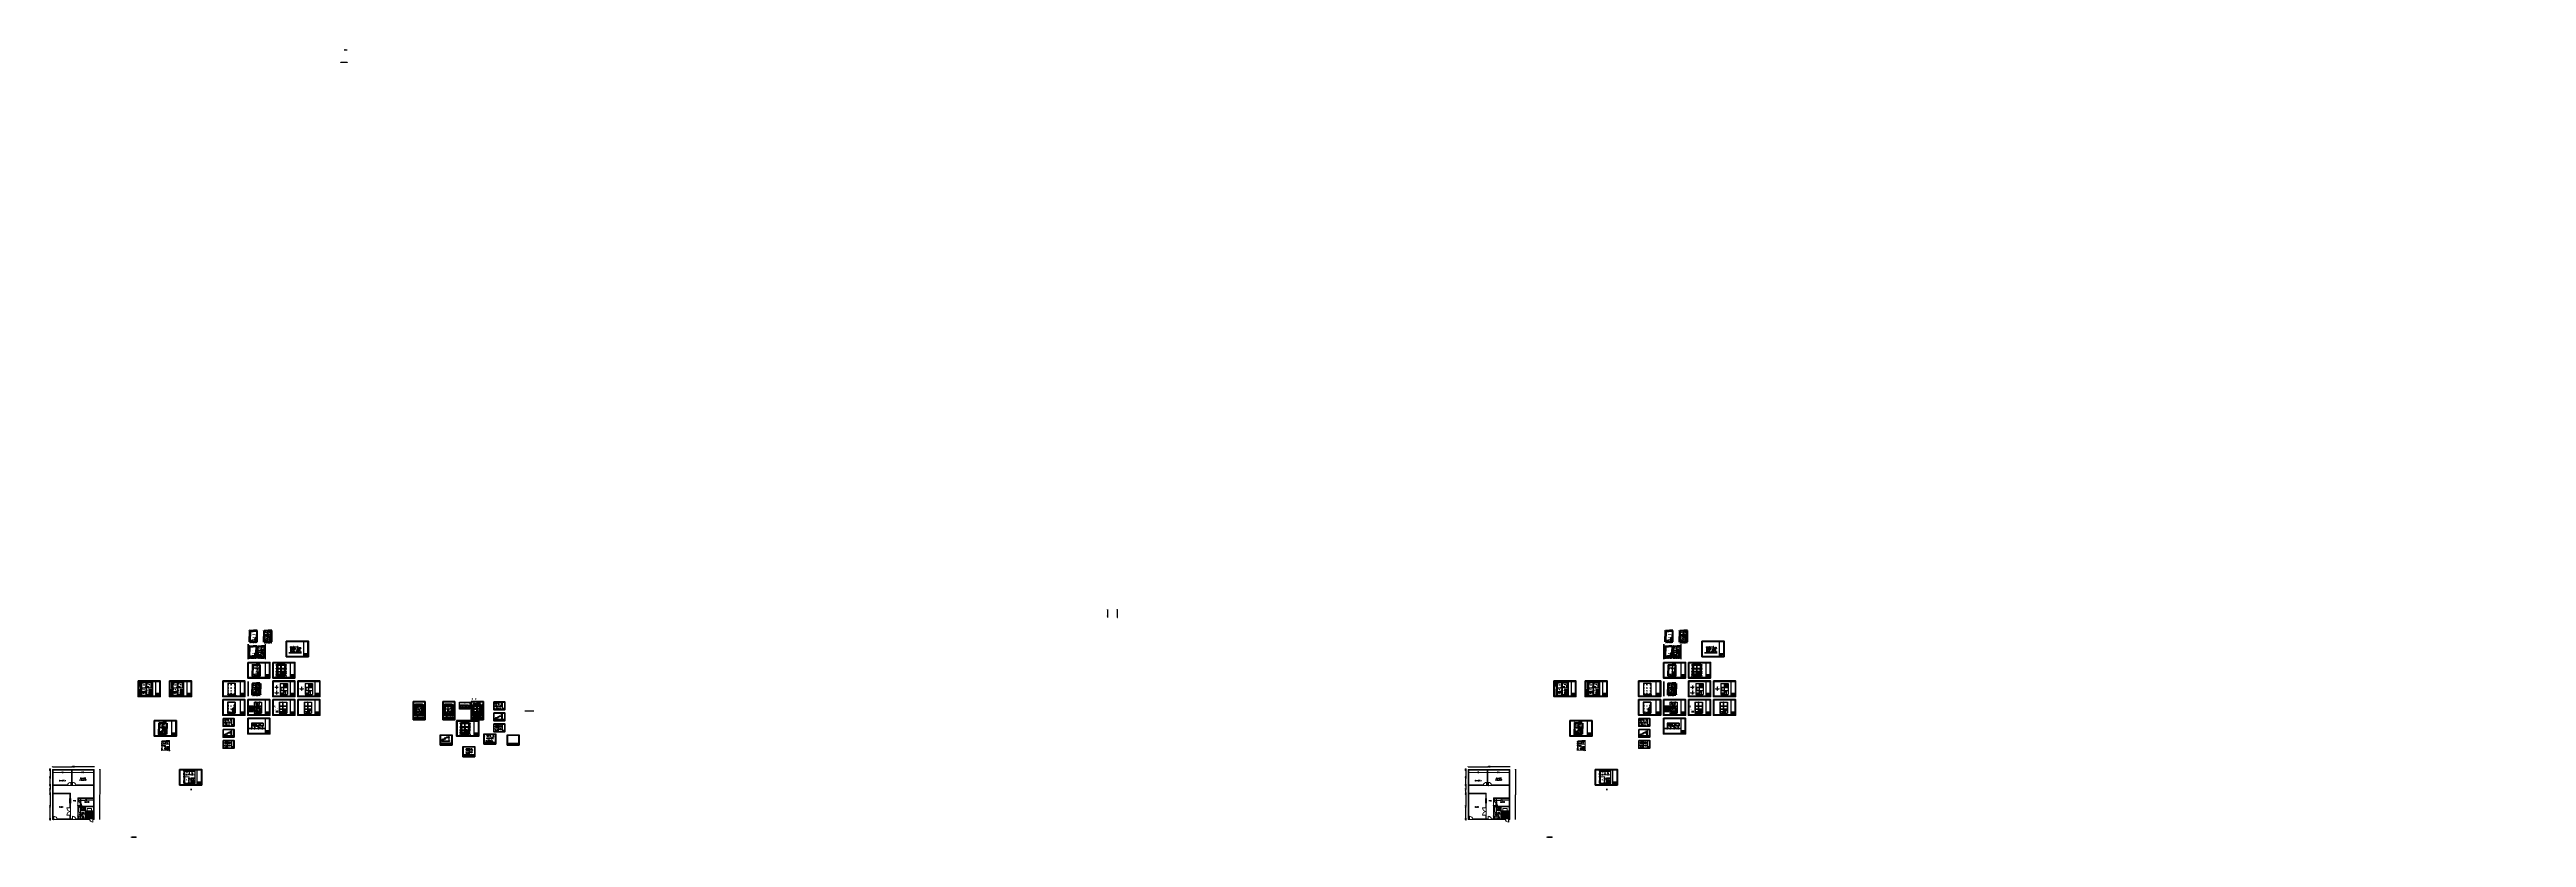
# Model space of a CAD drawing. Extents: x -110 to 3211, y -163 to 893.
import ezdxf
from ezdxf.enums import TextEntityAlignment as Align

# ---------------------------------------------------------------- set-up
doc = ezdxf.new("R2010")
doc.units = 0
doc.header["$LTSCALE"] = 0.8
doc.header["$MEASUREMENT"] = 0
for name, pattern in [('ACAD_ISO03W100', [30, 12, -18]), ('CACHE2', [4.7625, 3.175, -1.5875]), ('CONTINU', [0]), ('DASHED', [0.75, 0.5, -0.25]), ('DASHED2', [0.375, 0.25, -0.125]), ('HIDDEN', [0.375, 0.25, -0.125]), ('JIS_02_0.7', [1.35, 0.75, -0.6]), ('JIS_02_1.0', [2, 1, -1]), ('PB-EX41|BORDER4', [0.4375, 0.125, -0.0625, 0.125, -0.0625, 0, -0.0625])]:
    doc.linetypes.add(name, pattern=pattern)
doc.layers.get('0').update_dxf_attribs({"color": 5, "linetype": 'CONTINUOUS'})
doc.layers.get('DEFPOINTS').update_dxf_attribs({"linetype": 'CONTINUOUS'})
for name, color, linetype, lineweight in [('Axe poteau & poutres', 252, 'JIS_02_1.0', 13), ('Calque3', 235, 'CONTINUOUS', 35), ('DET -FER', 7, 'CONTINUOUS', 13), ('DETAIL', 1, 'CONTINUOUS', 35), ('Layer1', 3, 'CONTINUOUS', 15), ('Menuiserie', 30, 'CONTINUOUS', 13), ('Murs exterieurs', 7, 'CONTINUOUS', 40), ('Plomberie', 253, 'CACHE2', 13), ('Terrassembalcon msechoir et escalier', 165, 'CONTINUOUS', 25)]:
    doc.layers.add(name, color=color, linetype=linetype, lineweight=lineweight)
for name, color, linetype in [('CALQUES1', 7, 'CONTINUOUS'), ('CALQUES2', 1, 'CONTINUOUS'), ('COMBLDG', 7, 'CONTINUOUS'), ('Cotaions', 7, 'CONTINUOUS'), ('Cotation', 11, 'CONTINUOUS'), ('COTATITION', 5, 'CONTINUOUS'), ('DIM', 1, 'CONTINUOUS'), ('DOOR', 3, 'CONTINUOUS'), ('DOORS', 1, 'CONTINUOUS'), ('DRAIN', 2, 'CONTINUOUS'), ('facades', 7, 'CONTINUOUS'), ('H-CARTOUCHE', 7, 'CONTINUOUS'), ('habillage', 9, 'CONTINUOUS'), ('Layer2', 1, 'CONTINUOUS'), ('MARQU', 9, 'CONTINUOUS'), ('Mur', 7, 'CONTINUOUS'), ('p70', 1, 'CONTINUOUS'), ('People', 7, 'CONTINUOUS'), ('PIPE', 50, 'CONTINUOUS'), ('POWER', 5, 'CONTINUOUS'), ('SEUIL', 6, 'CONTINUOUS'), ('ST-SANITAIRE', 180, 'CONTINUOUS'), ('STR', 5, 'CONTINUOUS'), ('TEX', 31, 'CONTINUOUS'), ('TEXT', 200, 'CONTINUOUS'), ('Texte', 3, 'CONTINUOUS'), ('WALL', 6, 'CONTINUOUS'), ('WIN-PLN', 5, 'CONTINUOUS'), ('électricité', 1, 'CONTINUOUS')]:
    doc.layers.add(name, color=color, linetype=linetype)
doc.styles.add('ATTR', font='romans.shx', dxfattribs={"width": 0.8, "height": 0.470416})
doc.styles.add('AYMAN-S', font='romant.shx', dxfattribs={"width": 0.7, "height": 0.15})
doc.styles.add('AYMOONY', font='romant.shx', dxfattribs={"width": 0.5})
doc.styles.add('ROMANT', font='ROMANC.SHX', dxfattribs={"width": 0.75})
doc.styles.add('style1', font='FTLTLT.TTF', dxfattribs={"width": 0.8, "height": 30})
doc.linetypes.add('ZIGZAG', pattern='A,0.0001,-0.2,[131,ltypeshp.shx,S=0.2,R=0,X=-0.2,Y=0],-0.4,[131,ltypeshp.shx,S=0.2,R=180,X=0.2,Y=0],-0.2', length=0.8001)
doc.dimstyles.new('AYMAN-SIT', dxfattribs={"dimtxt": 0.25, "dimasz": 0.08, "dimexe": 0.18, "dimexo": 0.06, "dimgap": 0.05, "dimtad": 0, "dimzin": 1, "dimdsep": 46, "dimtxsty": 'AYMAN-S', "dimblk1": 'OBLIQUE', "dimblk2": 'OBLIQUE', "dimsah": 1, "dimcen": 0.09, "dimse1": 1, "dimse2": 1, "dimclrd": 256, "dimclre": 256, "dimclrt": 200, "dimadec": 0, "dimazin": 0, "dimtfac": 1, "dimtdec": 4, "dimtix": 1, "dimtmove": 0, "dimatfit": 3, "dimldrblk": 'OBLIQUE', "dimfxl": 1, "dimtolj": 1, "dimtzin": 0, "dimarcsym": 0})
doc.dimstyles.new('ISO-25', dxfattribs={"dimtxt": 0.25, "dimasz": 0.25, "dimexe": 1.25, "dimexo": 0.625, "dimgap": 0.001, "dimtad": 1, "dimzin": 1, "dimtxsty": 'Standard', "dimblk": 'SMALL', "dimcen": 0.25, "dimse1": 1, "dimse2": 1, "dimazin": 0, "dimtfac": 1, "dimtmove": 1, "dimatfit": 3, "dimldrblk": 'SMALL', "dimfxl": 1, "dimarcsym": 0})
pattern_1 = [(37.5, (597.75865, -268.38206), (-0.003958557, 0.12108327), [0, -0.095518113, 0, -0.106829468, 0, -0.102116404]), (7.5, (597.75865, -268.38206), (0.111214297, 0.177346097), [0, -0.051529508, 0, -0.086091983, 0, -0.032991454]), (327.5, (597.68136, -268.38206), (0.195695365, 0.00035562), [0, -0.031420432, 0, -0.113113555, 0, -0.14767603]), (317.5, (597.68136, -268.38206), (0.18890759, 0.05515389), [0, -0.015710216, 0, -0.07415222, 0, -0.084835166])]
pattern_2 = [(50, (578.59881, -272.5369), (0.112683124, -0.009858496), [0.011782662, -0.129609282]), (355, (578.59881, -272.5369), (-0.021798134, 0.118171009), [0.00942613, -0.103687425]), (100.4514, (578.6082, -272.53772), (0.090885073, 0.10831244), [0.010013721, -0.11015094]), (46.1842, (578.59881, -272.50548), (0.167665874, -0.026003395), [0.017673993, -0.19441392]), (96.6356, (578.61279, -272.50765), (0.14683753, 0.15303602), [0.01502058, -0.165226384]), (351.1842, (578.59881, -272.50548), (0.14683741, 0.153036136), [0.014139194, -0.15553114]), (21, (578.61452, -272.51334), (0.093775387, -0.063252297), [0.011782662, -0.129609282]), (326, (578.61452, -272.51334), (0.038225364, 0.113922638), [0.00942613, -0.103687425]), (71.4514, (578.62234, -272.51861), (0.13200079, 0.050670238), [0.010013721, -0.11015094]), (37.5, (578.598814, -272.536903), (0.0019103395, 0.0522983433), [0, -0.102430608, 0, -0.105258447, 0, -0.104080181]), (7.5, (578.598814, -272.5369), (0.0413287924, 0.0619629317), [0, -0.060013025, 0, -0.100074076, 0, -0.039668295]), (327.5, (578.56378, -272.536903), (0.0838646575, -0.003543419), [0, -0.03927554, 0, -0.1225396845, 0, -0.162600735]), (317.5, (578.54807, -272.5369), (0.091619807, 0.015726709), [0, -0.051058202, 0, -0.081378919, 0, -0.115470087])]
pattern_3 = [(37.5, (578.59881, -272.5369), (-0.005937836, 0.181624905), [0, -0.14327717, 0, -0.160244203, 0, -0.153174606]), (7.5, (578.59881, -272.5369), (0.16682145, 0.26601914), [0, -0.077294263, 0, -0.129137975, 0, -0.04948718]), (327.5, (578.48287, -272.5369), (0.293543047, 0.00053343), [0, -0.04713065, 0, -0.169670332, 0, -0.221514045]), (317.5, (578.48287, -272.5369), (0.28336139, 0.08273084), [0, -0.023565324, 0, -0.11122833, 0, -0.12725275])]
pattern_4 = [(37.5, (2495.43466, -268.38206), (-0.003958557, 0.12108327), [0, -0.095518113, 0, -0.106829468, 0, -0.102116404]), (7.5, (2495.43466, -268.38206), (0.111214297, 0.177346097), [0, -0.051529508, 0, -0.086091983, 0, -0.032991454]), (327.5, (2495.35736, -268.38206), (0.195695365, 0.00035562), [0, -0.031420432, 0, -0.113113555, 0, -0.14767603]), (317.5, (2495.35736, -268.38206), (0.18890759, 0.05515389), [0, -0.015710216, 0, -0.07415222, 0, -0.084835166])]
pattern_5 = [(50, (2476.27482, -272.5369), (0.112683124, -0.009858496), [0.011782662, -0.129609282]), (355, (2476.27482, -272.5369), (-0.021798134, 0.118171009), [0.00942613, -0.103687425]), (100.4514, (2476.28421, -272.53772), (0.090885073, 0.10831244), [0.010013721, -0.11015094]), (46.1842, (2476.27482, -272.50548), (0.167665874, -0.026003395), [0.017673993, -0.19441392]), (96.6356, (2476.28879, -272.50765), (0.14683753, 0.15303602), [0.01502058, -0.165226384]), (351.1842, (2476.27482, -272.50548), (0.14683741, 0.153036136), [0.014139194, -0.15553114]), (21, (2476.29053, -272.51334), (0.093775387, -0.063252297), [0.011782662, -0.129609282]), (326, (2476.29053, -272.51334), (0.038225364, 0.113922638), [0.00942613, -0.103687425]), (71.4514, (2476.29834, -272.51861), (0.13200079, 0.050670238), [0.010013721, -0.11015094]), (37.5, (2476.274818, -272.536903), (0.0019103395, 0.0522983433), [0, -0.102430608, 0, -0.105258447, 0, -0.104080181]), (7.5, (2476.27482, -272.5369), (0.0413287924, 0.0619629317), [0, -0.060013025, 0, -0.100074076, 0, -0.039668295]), (327.5, (2476.239784, -272.536903), (0.0838646575, -0.003543419), [0, -0.03927554, 0, -0.1225396845, 0, -0.162600735]), (317.5, (2476.224074, -272.5369), (0.091619807, 0.015726709), [0, -0.051058202, 0, -0.081378919, 0, -0.115470087])]
pattern_6 = [(37.5, (2476.27482, -272.5369), (-0.005937836, 0.181624905), [0, -0.14327717, 0, -0.160244203, 0, -0.153174606]), (7.5, (2476.27482, -272.5369), (0.16682145, 0.26601914), [0, -0.077294263, 0, -0.129137975, 0, -0.04948718]), (327.5, (2476.15888, -272.5369), (0.293543047, 0.00053343), [0, -0.04713065, 0, -0.169670332, 0, -0.221514045]), (317.5, (2476.15888, -272.5369), (0.28336139, 0.08273084), [0, -0.023565324, 0, -0.11122833, 0, -0.12725275])]
pattern_7 = [(37.5, (960.74451, -246.38494), (-0.003958557, 0.12108327), [0, -0.095518113, 0, -0.106829468, 0, -0.102116404]), (7.5, (960.7445, -246.38494), (0.111214297, 0.177346097), [0, -0.051529508, 0, -0.086091983, 0, -0.032991454]), (327.5, (960.66721, -246.38494), (0.195695365, 0.00035562), [0, -0.031420432, 0, -0.113113555, 0, -0.14767603]), (317.5, (960.66721, -246.38494), (0.18890759, 0.05515389), [0, -0.015710216, 0, -0.07415222, 0, -0.084835166])]
pattern_8 = [(50, (941.58467, -250.53978), (0.112683124, -0.009858496), [0.011782662, -0.129609282]), (355, (941.58467, -250.53978), (-0.021798134, 0.118171009), [0.00942613, -0.103687425]), (100.4514, (941.59406, -250.5406), (0.090885073, 0.10831244), [0.010013721, -0.11015094]), (46.1842, (941.58467, -250.50836), (0.167665874, -0.026003395), [0.017673993, -0.19441392]), (96.6356, (941.59864, -250.51053), (0.14683753, 0.15303602), [0.01502058, -0.165226384]), (351.1842, (941.58467, -250.50836), (0.14683741, 0.153036136), [0.014139194, -0.15553114]), (21, (941.60038, -250.51622), (0.093775387, -0.063252297), [0.011782662, -0.129609282]), (326, (941.60038, -250.51622), (0.038225364, 0.113922638), [0.00942613, -0.103687425]), (71.4514, (941.60819, -250.52149), (0.13200079, 0.050670238), [0.010013721, -0.11015094]), (37.5, (941.58467, -250.539784), (0.0019103395, 0.0522983433), [0, -0.102430608, 0, -0.105258447, 0, -0.104080181]), (7.5, (941.58467, -250.539784), (0.0413287924, 0.0619629317), [0, -0.060013025, 0, -0.100074076, 0, -0.039668295]), (327.5, (941.549635, -250.539784), (0.0838646575, -0.003543419), [0, -0.03927554, 0, -0.1225396845, 0, -0.162600735]), (317.5, (941.533925, -250.53978), (0.091619807, 0.015726709), [0, -0.051058202, 0, -0.081378919, 0, -0.115470087])]
pattern_9 = [(37.5, (941.58467, -250.53978), (-0.005937836, 0.181624905), [0, -0.14327717, 0, -0.160244203, 0, -0.153174606]), (7.5, (941.58467, -250.53978), (0.16682145, 0.26601914), [0, -0.077294263, 0, -0.129137975, 0, -0.04948718]), (327.5, (941.46873, -250.53978), (0.293543047, 0.00053343), [0, -0.04713065, 0, -0.169670332, 0, -0.221514045]), (317.5, (941.46873, -250.53978), (0.28336139, 0.08273084), [0, -0.023565324, 0, -0.11122833, 0, -0.12725275])]
pattern_10 = [(37.5, (921.58396, -277.42312), (-0.003958557, 0.12108327), [0, -0.095518113, 0, -0.106829468, 0, -0.102116404]), (7.5, (921.58396, -277.42312), (0.111214297, 0.177346097), [0, -0.051529508, 0, -0.086091983, 0, -0.032991454]), (327.5, (921.50666, -277.42312), (0.195695365, 0.00035562), [0, -0.031420432, 0, -0.113113555, 0, -0.14767603]), (317.5, (921.50666, -277.42312), (0.18890759, 0.05515389), [0, -0.015710216, 0, -0.07415222, 0, -0.084835166])]
pattern_11 = [(50, (902.42412, -281.57796), (0.112683124, -0.009858496), [0.011782662, -0.129609282]), (355, (902.42412, -281.57796), (-0.021798134, 0.118171009), [0.00942613, -0.103687425]), (100.4514, (902.43351, -281.57879), (0.090885073, 0.10831244), [0.010013721, -0.11015094]), (46.1842, (902.42412, -281.54654), (0.167665874, -0.026003395), [0.017673993, -0.19441392]), (96.6356, (902.43809, -281.54871), (0.14683753, 0.15303602), [0.01502058, -0.165226384]), (351.1842, (902.42412, -281.54654), (0.14683741, 0.153036136), [0.014139194, -0.15553114]), (21, (902.43983, -281.5544), (0.093775387, -0.063252297), [0.011782662, -0.129609282]), (326, (902.43983, -281.5544), (0.038225364, 0.113922638), [0.00942613, -0.103687425]), (71.4514, (902.44764, -281.55967), (0.13200079, 0.050670238), [0.010013721, -0.11015094]), (37.5, (902.424118, -281.577964), (0.0019103395, 0.0522983433), [0, -0.102430608, 0, -0.105258447, 0, -0.104080181]), (7.5, (902.42412, -281.577964), (0.0413287924, 0.0619629317), [0, -0.060013025, 0, -0.100074076, 0, -0.039668295]), (327.5, (902.389084, -281.577964), (0.0838646575, -0.003543419), [0, -0.03927554, 0, -0.1225396845, 0, -0.162600735]), (317.5, (902.373374, -281.57796), (0.091619807, 0.015726709), [0, -0.051058202, 0, -0.081378919, 0, -0.115470087])]
pattern_12 = [(37.5, (902.42412, -281.57796), (-0.005937836, 0.181624905), [0, -0.14327717, 0, -0.160244203, 0, -0.153174606]), (7.5, (902.42412, -281.57796), (0.16682145, 0.26601914), [0, -0.077294263, 0, -0.129137975, 0, -0.04948718]), (327.5, (902.30818, -281.57796), (0.293543047, 0.00053343), [0, -0.04713065, 0, -0.169670332, 0, -0.221514045]), (317.5, (902.30818, -281.57796), (0.28336139, 0.08273084), [0, -0.023565324, 0, -0.11122833, 0, -0.12725275])]

# ---------------------------------------------------------------- blocks, each defined once
blk = doc.blocks.new('D')
at = {"layer": 'DOOR', "color": 3}
for p, q in [((0, 1), (0, 0)), ((0, 0), (0.1, 0)), ((0.1, 0), (0.1, 1))]:
    blk.add_line(p, q, dxfattribs=at)
blk.add_arc((0, 0), 1, 0, 90, dxfattribs=at)
blk = doc.blocks.new('_OBLIQUE')
at = {"color": 0, "linetype": 'ByBlock'}
blk.add_line((-0.5, -0.5), (0.5, 0.5), dxfattribs=at)
blk = doc.blocks.new('*D49')
at = {"layer": 'DEFPOINTS', "color": 0, "ltscale": 0.8, "transparency": 16777216}
for p in [(178.4, 101.2), (178.4, 99.9), (182.7, 101.2)]:
    blk.add_point(p, dxfattribs=at)
at = {"layer": 'PIPE', "color": 7, "lineweight": -2, "ltscale": 0.8, "transparency": 16777216}
for p, q in [((178.4, 99.9), (180.3, 99.9)), ((182.7, 99.9), (180.8, 99.9))]:
    blk.add_line(p, q, dxfattribs=at)
at = {"layer": 'PIPE', "color": 7, "lineweight": -2, "ltscale": 0.8, "transparency": 16777216, "xscale": 0.1, "yscale": 0.1, "zscale": 0.1, "rotation": 180}
blk.add_blockref('_OBLIQUE', (178.4, 99.9), dxfattribs=at)
at = {"layer": 'PIPE', "color": 7, "lineweight": -2, "ltscale": 0.8, "transparency": 16777216, "xscale": 0.1, "yscale": 0.1, "zscale": 0.1}
blk.add_blockref('_OBLIQUE', (182.7, 99.9), dxfattribs=at)
at = {"layer": 'PIPE', "color": 7, "ltscale": 0.8, "transparency": 16777216, "insert": (180.6, 99.9), "char_height": 0.25, "attachment_point": 5, "style": 'AYMOONY'}
blk.add_mtext('\\A1;4.35', dxfattribs=at)
blk = doc.blocks.new('*D50')
at = {"layer": 'DEFPOINTS', "color": 0, "ltscale": 0.8, "transparency": 16777216}
for p in [(178.3, 101), (178.7, 101), (178.3, 98.5)]:
    blk.add_point(p, dxfattribs=at)
at = {"layer": 'PIPE', "color": 7, "lineweight": -2, "ltscale": 0.8, "transparency": 16777216}
for p, q in [((178.7, 101), (178.7, 100)), ((178.7, 98.5), (178.7, 99.5))]:
    blk.add_line(p, q, dxfattribs=at)
at = {"layer": 'PIPE', "color": 7, "lineweight": -2, "ltscale": 0.8, "transparency": 16777216, "xscale": 0.1, "yscale": 0.1, "zscale": 0.1}
for p, rotation in [((178.7, 101), 90), ((178.7, 98.5), 270)]:
    blk.add_blockref('_OBLIQUE', p, dxfattribs=dict(at, rotation=rotation))
at = {"layer": 'PIPE', "color": 7, "ltscale": 0.8, "transparency": 16777216, "insert": (178.7, 99.8), "char_height": 0.25, "attachment_point": 5, "rotation": 90, "style": 'AYMOONY'}
blk.add_mtext('\\A1;2.50', dxfattribs=at)
blk = doc.blocks.new('*D51')
at = {"layer": 'DEFPOINTS', "color": 0, "ltscale": 0.8, "transparency": 16777216}
for p in [(178.3, 113.6), (178.3, 108.7), (178.7, 113.6)]:
    blk.add_point(p, dxfattribs=at)
at = {"layer": 'PIPE', "color": 7, "lineweight": -2, "ltscale": 0.8, "transparency": 16777216}
for p, q in [((178.7, 113.6), (178.7, 111.4)), ((178.7, 108.7), (178.7, 110.9))]:
    blk.add_line(p, q, dxfattribs=at)
at = {"layer": 'PIPE', "color": 7, "lineweight": -2, "ltscale": 0.8, "transparency": 16777216, "xscale": 0.1, "yscale": 0.1, "zscale": 0.1}
for p, rotation in [((178.7, 113.6), 90), ((178.7, 108.7), 270)]:
    blk.add_blockref('_OBLIQUE', p, dxfattribs=dict(at, rotation=rotation))
at = {"layer": 'PIPE', "color": 7, "ltscale": 0.8, "transparency": 16777216, "insert": (178.7, 111.2), "char_height": 0.25, "attachment_point": 5, "rotation": 90, "style": 'AYMOONY'}
blk.add_mtext('\\A1;4.90', dxfattribs=at)
blk = doc.blocks.new('*D52')
at = {"layer": 'DEFPOINTS', "color": 0, "ltscale": 0.8, "transparency": 16777216}
for p in [(177.3, 113.8), (178.2, 113.8), (178.2, 98.3)]:
    blk.add_point(p, dxfattribs=at)
at = {"layer": 'PIPE', "color": 7, "lineweight": -2, "ltscale": 0.8, "transparency": 16777216}
for p, q in [((177.3, 113.8), (177.3, 106.4)), ((177.3, 98.3), (177.3, 105.8))]:
    blk.add_line(p, q, dxfattribs=at)
at = {"layer": 'PIPE', "color": 7, "lineweight": -2, "ltscale": 0.8, "transparency": 16777216, "xscale": 0.1, "yscale": 0.1, "zscale": 0.1}
for p, rotation in [((177.3, 113.8), 90), ((177.3, 98.3), 270)]:
    blk.add_blockref('_OBLIQUE', p, dxfattribs=dict(at, rotation=rotation))
at = {"layer": 'PIPE', "color": 7, "ltscale": 0.8, "transparency": 16777216, "insert": (177.3, 106.1), "char_height": 0.25, "attachment_point": 5, "rotation": 90, "style": 'AYMOONY'}
blk.add_mtext('\\A1;15.50', dxfattribs=at)
blk = doc.blocks.new('*D53')
at = {"layer": 'DEFPOINTS', "color": 0, "ltscale": 0.8, "transparency": 16777216}
for p in [(178.2, 100), (188.2, 114.6), (188.2, 100)]:
    blk.add_point(p, dxfattribs=at)
at = {"layer": 'PIPE', "color": 7, "lineweight": -2, "ltscale": 0.8, "transparency": 16777216}
for p, q in [((178.2, 114.6), (182.9, 114.6)), ((188.2, 114.6), (183.5, 114.6))]:
    blk.add_line(p, q, dxfattribs=at)
at = {"layer": 'PIPE', "color": 7, "lineweight": -2, "ltscale": 0.8, "transparency": 16777216, "xscale": 0.1, "yscale": 0.1, "zscale": 0.1, "rotation": 180}
blk.add_blockref('_OBLIQUE', (178.2, 114.6), dxfattribs=at)
at = {"layer": 'PIPE', "color": 7, "lineweight": -2, "ltscale": 0.8, "transparency": 16777216, "xscale": 0.1, "yscale": 0.1, "zscale": 0.1}
blk.add_blockref('_OBLIQUE', (188.2, 114.6), dxfattribs=at)
at = {"layer": 'PIPE', "color": 7, "ltscale": 0.8, "transparency": 16777216, "insert": (183.2, 114.6), "char_height": 0.25, "attachment_point": 5, "style": 'AYMOONY'}
blk.add_mtext('\\A1;10.00', dxfattribs=at)
blk = doc.blocks.new('*D54')
at = {"layer": 'DEFPOINTS', "color": 0, "ltscale": 0.8, "transparency": 16777216}
for p in [(178.7, 108.6), (178.7, 108.6), (178.7, 104.6)]:
    blk.add_point(p, dxfattribs=at)
at = {"layer": 'PIPE', "color": 7, "lineweight": -2, "ltscale": 0.8, "transparency": 16777216}
for p, q in [((178.7, 108.6), (178.7, 106.8)), ((178.7, 104.6), (178.7, 106.3))]:
    blk.add_line(p, q, dxfattribs=at)
at = {"layer": 'PIPE', "color": 7, "lineweight": -2, "ltscale": 0.8, "transparency": 16777216, "xscale": 0.1, "yscale": 0.1, "zscale": 0.1}
for p, rotation in [((178.7, 108.6), 90), ((178.7, 104.6), 270)]:
    blk.add_blockref('_OBLIQUE', p, dxfattribs=dict(at, rotation=rotation))
at = {"layer": 'PIPE', "color": 7, "ltscale": 0.8, "transparency": 16777216, "insert": (178.7, 106.6), "char_height": 0.25, "attachment_point": 5, "rotation": 90, "style": 'AYMOONY'}
blk.add_mtext('\\A1;4.00', dxfattribs=at)
blk = doc.blocks.new('*D55')
at = {"layer": 'DEFPOINTS', "color": 0, "ltscale": 0.8, "transparency": 16777216}
for p in [(184.5, 105.8), (188, 105.8), (188, 105.4)]:
    blk.add_point(p, dxfattribs=at)
at = {"layer": 'PIPE', "color": 7, "lineweight": -2, "ltscale": 0.8, "transparency": 16777216}
for p, q in [((184.5, 105.4), (186, 105.4)), ((188, 105.4), (186.5, 105.4))]:
    blk.add_line(p, q, dxfattribs=at)
at = {"layer": 'PIPE', "color": 7, "lineweight": -2, "ltscale": 0.8, "transparency": 16777216, "xscale": 0.1, "yscale": 0.1, "zscale": 0.1, "rotation": 180}
blk.add_blockref('_OBLIQUE', (184.5, 105.4), dxfattribs=at)
at = {"layer": 'PIPE', "color": 7, "lineweight": -2, "ltscale": 0.8, "transparency": 16777216, "xscale": 0.1, "yscale": 0.1, "zscale": 0.1}
blk.add_blockref('_OBLIQUE', (188, 105.4), dxfattribs=at)
at = {"layer": 'PIPE', "color": 7, "ltscale": 0.8, "transparency": 16777216, "insert": (186.3, 105.4), "char_height": 0.25, "attachment_point": 5, "style": 'AYMOONY'}
blk.add_mtext('\\A1;3.45', dxfattribs=at)
blk = doc.blocks.new('*D56')
at = {"layer": 'DEFPOINTS', "color": 0, "ltscale": 0.8, "transparency": 16777216}
for p in [(187.1, 108.6), (188, 108.6), (188, 104.6)]:
    blk.add_point(p, dxfattribs=at)
at = {"layer": 'PIPE', "color": 7, "lineweight": -2, "ltscale": 0.8, "transparency": 16777216}
for p, q in [((187.1, 108.6), (187.1, 106.8)), ((187.1, 104.6), (187.1, 106.3))]:
    blk.add_line(p, q, dxfattribs=at)
at = {"layer": 'PIPE', "color": 7, "lineweight": -2, "ltscale": 0.8, "transparency": 16777216, "xscale": 0.1, "yscale": 0.1, "zscale": 0.1}
for p, rotation in [((187.1, 108.6), 90), ((187.1, 104.6), 270)]:
    blk.add_blockref('_OBLIQUE', p, dxfattribs=dict(at, rotation=rotation))
at = {"layer": 'PIPE', "color": 7, "ltscale": 0.8, "transparency": 16777216, "insert": (187.1, 106.6), "char_height": 0.25, "attachment_point": 5, "rotation": 90, "style": 'AYMOONY'}
blk.add_mtext('\\A1;4.00', dxfattribs=at)
blk = doc.blocks.new('*D57')
at = {"layer": 'DEFPOINTS', "color": 0, "ltscale": 0.8, "transparency": 16777216}
for p in [(187.1, 113.6), (187.5, 113.6), (187.5, 108.7)]:
    blk.add_point(p, dxfattribs=at)
at = {"layer": 'PIPE', "color": 7, "lineweight": -2, "ltscale": 0.8, "transparency": 16777216}
for p, q in [((187.1, 113.6), (187.1, 111.4)), ((187.1, 108.7), (187.1, 110.9))]:
    blk.add_line(p, q, dxfattribs=at)
at = {"layer": 'PIPE', "color": 7, "lineweight": -2, "ltscale": 0.8, "transparency": 16777216, "xscale": 0.1, "yscale": 0.1, "zscale": 0.1}
for p, rotation in [((187.1, 113.6), 90), ((187.1, 108.7), 270)]:
    blk.add_blockref('_OBLIQUE', p, dxfattribs=dict(at, rotation=rotation))
at = {"layer": 'PIPE', "color": 7, "ltscale": 0.8, "transparency": 16777216, "insert": (187.1, 111.2), "char_height": 0.25, "attachment_point": 5, "rotation": 90, "style": 'AYMOONY'}
blk.add_mtext('\\A1;4.90', dxfattribs=at)
blk = doc.blocks.new('*D58')
at = {"layer": 'DEFPOINTS', "color": 0, "ltscale": 0.8, "transparency": 16777216}
for p in [(182.9, 105.4), (182.9, 105.4), (184.4, 105.4)]:
    blk.add_point(p, dxfattribs=at)
at = {"layer": 'PIPE', "color": 7, "lineweight": -2, "ltscale": 0.8, "transparency": 16777216}
for p, q in [((182.9, 105.4), (183.4, 105.4)), ((184.4, 105.4), (183.9, 105.4))]:
    blk.add_line(p, q, dxfattribs=at)
at = {"layer": 'PIPE', "color": 7, "lineweight": -2, "ltscale": 0.8, "transparency": 16777216, "xscale": 0.1, "yscale": 0.1, "zscale": 0.1, "rotation": 180}
blk.add_blockref('_OBLIQUE', (182.9, 105.4), dxfattribs=at)
at = {"layer": 'PIPE', "color": 7, "lineweight": -2, "ltscale": 0.8, "transparency": 16777216, "xscale": 0.1, "yscale": 0.1, "zscale": 0.1}
blk.add_blockref('_OBLIQUE', (184.4, 105.4), dxfattribs=at)
at = {"layer": 'PIPE', "color": 7, "ltscale": 0.8, "transparency": 16777216, "insert": (183.6, 105.4), "char_height": 0.25, "attachment_point": 5, "style": 'AYMOONY'}
blk.add_mtext('\\A1;1.50', dxfattribs=at)
blk = doc.blocks.new('*D59')
at = {"layer": 'DEFPOINTS', "color": 0, "ltscale": 0.8, "transparency": 16777216}
for p in [(182.9, 113.6), (182.9, 113.1), (188, 113.6)]:
    blk.add_point(p, dxfattribs=at)
at = {"layer": 'PIPE', "color": 7, "lineweight": -2, "ltscale": 0.8, "transparency": 16777216}
for p, q in [((182.9, 113.1), (185.2, 113.1)), ((188, 113.1), (185.7, 113.1))]:
    blk.add_line(p, q, dxfattribs=at)
at = {"layer": 'PIPE', "color": 7, "lineweight": -2, "ltscale": 0.8, "transparency": 16777216, "xscale": 0.1, "yscale": 0.1, "zscale": 0.1, "rotation": 180}
blk.add_blockref('_OBLIQUE', (182.9, 113.1), dxfattribs=at)
at = {"layer": 'PIPE', "color": 7, "lineweight": -2, "ltscale": 0.8, "transparency": 16777216, "xscale": 0.1, "yscale": 0.1, "zscale": 0.1}
blk.add_blockref('_OBLIQUE', (188, 113.1), dxfattribs=at)
at = {"layer": 'PIPE', "color": 7, "ltscale": 0.8, "transparency": 16777216, "insert": (185.4, 113.1), "char_height": 0.25, "attachment_point": 5, "style": 'AYMOONY'}
blk.add_mtext('\\A1;5.10', dxfattribs=at)
blk = doc.blocks.new('*D60')
at = {"layer": 'DEFPOINTS', "color": 0, "ltscale": 0.8, "transparency": 16777216}
for p in [(178.4, 105.4), (178.4, 105.4), (182.7, 105.4)]:
    blk.add_point(p, dxfattribs=at)
at = {"layer": 'PIPE', "color": 7, "lineweight": -2, "ltscale": 0.8, "transparency": 16777216}
for p, q in [((178.4, 105.4), (180.3, 105.4)), ((182.7, 105.4), (180.8, 105.4))]:
    blk.add_line(p, q, dxfattribs=at)
at = {"layer": 'PIPE', "color": 7, "lineweight": -2, "ltscale": 0.8, "transparency": 16777216, "xscale": 0.1, "yscale": 0.1, "zscale": 0.1, "rotation": 180}
blk.add_blockref('_OBLIQUE', (178.4, 105.4), dxfattribs=at)
at = {"layer": 'PIPE', "color": 7, "lineweight": -2, "ltscale": 0.8, "transparency": 16777216, "xscale": 0.1, "yscale": 0.1, "zscale": 0.1}
blk.add_blockref('_OBLIQUE', (182.7, 105.4), dxfattribs=at)
at = {"layer": 'PIPE', "color": 7, "ltscale": 0.8, "transparency": 16777216, "insert": (180.6, 105.4), "char_height": 0.25, "attachment_point": 5, "style": 'AYMOONY'}
blk.add_mtext('\\A1;4.35', dxfattribs=at)
blk = doc.blocks.new('*D61')
at = {"layer": 'DEFPOINTS', "color": 0, "ltscale": 0.8, "transparency": 16777216}
for p in [(187.1, 104.4), (187.1, 102.6), (187.2, 102.6)]:
    blk.add_point(p, dxfattribs=at)
at = {"layer": 'PIPE', "color": 7, "lineweight": -2, "ltscale": 0.8, "transparency": 16777216}
for p, q in [((187.1, 104.4), (187.1, 103.7)), ((187.1, 102.6), (187.1, 103.3))]:
    blk.add_line(p, q, dxfattribs=at)
at = {"layer": 'PIPE', "color": 7, "lineweight": -2, "ltscale": 0.8, "transparency": 16777216, "xscale": 0.1, "yscale": 0.1, "zscale": 0.1}
for p, rotation in [((187.1, 104.4), 90), ((187.1, 102.6), 270)]:
    blk.add_blockref('_OBLIQUE', p, dxfattribs=dict(at, rotation=rotation))
at = {"layer": 'PIPE', "color": 7, "ltscale": 0.8, "transparency": 16777216, "insert": (187.1, 103.5), "char_height": 0.25, "attachment_point": 5, "rotation": 90, "style": 'AYMOONY'}
blk.add_mtext('\\A1;1.85', dxfattribs=at)
blk = doc.blocks.new('*D62')
at = {"layer": 'DEFPOINTS', "color": 0, "ltscale": 0.8, "transparency": 16777216}
for p in [(182.9, 99.9), (185, 99.9), (185, 99.9)]:
    blk.add_point(p, dxfattribs=at)
at = {"layer": 'PIPE', "color": 7, "lineweight": -2, "ltscale": 0.8, "transparency": 16777216}
for p, q in [((182.9, 99.9), (183.7, 99.9)), ((185, 99.9), (184.2, 99.9))]:
    blk.add_line(p, q, dxfattribs=at)
at = {"layer": 'PIPE', "color": 7, "lineweight": -2, "ltscale": 0.8, "transparency": 16777216, "xscale": 0.1, "yscale": 0.1, "zscale": 0.1, "rotation": 180}
blk.add_blockref('_OBLIQUE', (182.9, 99.9), dxfattribs=at)
at = {"layer": 'PIPE', "color": 7, "lineweight": -2, "ltscale": 0.8, "transparency": 16777216, "xscale": 0.1, "yscale": 0.1, "zscale": 0.1}
blk.add_blockref('_OBLIQUE', (185, 99.9), dxfattribs=at)
at = {"layer": 'PIPE', "color": 7, "ltscale": 0.8, "transparency": 16777216, "insert": (184, 99.9), "char_height": 0.25, "attachment_point": 5, "style": 'AYMOONY'}
blk.add_mtext('\\A1;2.15', dxfattribs=at)
blk = doc.blocks.new('*D63')
at = {"layer": 'DEFPOINTS', "color": 0, "ltscale": 0.8, "transparency": 16777216}
for p in [(178.4, 113.6), (182.7, 113.6), (182.7, 113.1)]:
    blk.add_point(p, dxfattribs=at)
at = {"layer": 'PIPE', "color": 7, "lineweight": -2, "ltscale": 0.8, "transparency": 16777216}
for p, q in [((178.4, 113.1), (180.3, 113.1)), ((182.7, 113.1), (180.8, 113.1))]:
    blk.add_line(p, q, dxfattribs=at)
at = {"layer": 'PIPE', "color": 7, "lineweight": -2, "ltscale": 0.8, "transparency": 16777216, "xscale": 0.1, "yscale": 0.1, "zscale": 0.1, "rotation": 180}
blk.add_blockref('_OBLIQUE', (178.4, 113.1), dxfattribs=at)
at = {"layer": 'PIPE', "color": 7, "lineweight": -2, "ltscale": 0.8, "transparency": 16777216, "xscale": 0.1, "yscale": 0.1, "zscale": 0.1}
blk.add_blockref('_OBLIQUE', (182.7, 113.1), dxfattribs=at)
at = {"layer": 'PIPE', "color": 7, "ltscale": 0.8, "transparency": 16777216, "insert": (180.6, 113.1), "char_height": 0.25, "attachment_point": 5, "style": 'AYMOONY'}
blk.add_mtext('\\A1;4.35', dxfattribs=at)
blk = doc.blocks.new('*D69')
at = {"layer": 'DEFPOINTS', "color": 0, "ltscale": 0.8, "transparency": 16777216}
for p in [(158.9, 113.6), (159.6, 113.6), (158.9, 99)]:
    blk.add_point(p, dxfattribs=at)
at = {"layer": 'PIPE', "color": 7, "lineweight": -2, "ltscale": 0.8, "transparency": 16777216}
for p, q in [((159.6, 113.6), (159.6, 106.6)), ((159.6, 99), (159.6, 106))]:
    blk.add_line(p, q, dxfattribs=at)
at = {"layer": 'PIPE', "color": 7, "lineweight": -2, "ltscale": 0.8, "transparency": 16777216, "xscale": 0.1, "yscale": 0.1, "zscale": 0.1}
for p, rotation in [((159.6, 113.6), 90), ((159.6, 99), 270)]:
    blk.add_blockref('_OBLIQUE', p, dxfattribs=dict(at, rotation=rotation))
at = {"layer": 'PIPE', "color": 7, "ltscale": 0.8, "transparency": 16777216, "insert": (159.6, 106.3), "char_height": 0.25, "attachment_point": 5, "rotation": 90, "style": 'AYMOONY'}
blk.add_mtext('\\A1;14.60', dxfattribs=at)
blk = doc.blocks.new('*D70')
at = {"layer": 'DEFPOINTS', "color": 0, "ltscale": 0.8, "transparency": 16777216}
for p in [(158, 113.8), (158.7, 113.8), (158.7, 98.8)]:
    blk.add_point(p, dxfattribs=at)
at = {"layer": 'PIPE', "color": 7, "lineweight": -2, "ltscale": 0.8, "transparency": 16777216}
for p, q in [((158, 113.8), (158, 106.6)), ((158, 98.8), (158, 106))]:
    blk.add_line(p, q, dxfattribs=at)
at = {"layer": 'PIPE', "color": 7, "lineweight": -2, "ltscale": 0.8, "transparency": 16777216, "xscale": 0.1, "yscale": 0.1, "zscale": 0.1}
for p, rotation in [((158, 113.8), 90), ((158, 98.8), 270)]:
    blk.add_blockref('_OBLIQUE', p, dxfattribs=dict(at, rotation=rotation))
at = {"layer": 'PIPE', "color": 7, "ltscale": 0.8, "transparency": 16777216, "insert": (158, 106.3), "char_height": 0.25, "attachment_point": 5, "rotation": 90, "style": 'AYMOONY'}
blk.add_mtext('\\A1;15.00', dxfattribs=at)
blk = doc.blocks.new('*D64')
at = {"layer": 'DEFPOINTS', "color": 0, "ltscale": 0.8, "transparency": 16777216}
for p in [(158.7, 100), (168.7, 114.4), (168.7, 100)]:
    blk.add_point(p, dxfattribs=at)
at = {"layer": 'PIPE', "color": 7, "lineweight": -2, "ltscale": 0.8, "transparency": 16777216}
for p, q in [((158.7, 114.4), (163.4, 114.4)), ((168.7, 114.4), (164, 114.4))]:
    blk.add_line(p, q, dxfattribs=at)
at = {"layer": 'PIPE', "color": 7, "lineweight": -2, "ltscale": 0.8, "transparency": 16777216, "xscale": 0.1, "yscale": 0.1, "zscale": 0.1, "rotation": 180}
blk.add_blockref('_OBLIQUE', (158.7, 114.4), dxfattribs=at)
at = {"layer": 'PIPE', "color": 7, "lineweight": -2, "ltscale": 0.8, "transparency": 16777216, "xscale": 0.1, "yscale": 0.1, "zscale": 0.1}
blk.add_blockref('_OBLIQUE', (168.7, 114.4), dxfattribs=at)
at = {"layer": 'PIPE', "color": 7, "ltscale": 0.8, "transparency": 16777216, "insert": (163.7, 114.4), "char_height": 0.25, "attachment_point": 5, "style": 'AYMOONY'}
blk.add_mtext('\\A1;10.00', dxfattribs=at)
blk = doc.blocks.new('*D65')
at = {"layer": 'DEFPOINTS', "color": 0, "ltscale": 0.8, "transparency": 16777216}
for p in [(158.9, 112.8), (168.5, 112.8), (168.5, 112.8)]:
    blk.add_point(p, dxfattribs=at)
at = {"layer": 'PIPE', "color": 7, "lineweight": -2, "ltscale": 0.8, "transparency": 16777216}
for p, q in [((158.9, 112.8), (163.5, 112.8)), ((168.5, 112.8), (164, 112.8))]:
    blk.add_line(p, q, dxfattribs=at)
at = {"layer": 'PIPE', "color": 7, "lineweight": -2, "ltscale": 0.8, "transparency": 16777216, "xscale": 0.1, "yscale": 0.1, "zscale": 0.1, "rotation": 180}
blk.add_blockref('_OBLIQUE', (158.9, 112.8), dxfattribs=at)
at = {"layer": 'PIPE', "color": 7, "lineweight": -2, "ltscale": 0.8, "transparency": 16777216, "xscale": 0.1, "yscale": 0.1, "zscale": 0.1}
blk.add_blockref('_OBLIQUE', (168.5, 112.8), dxfattribs=at)
at = {"layer": 'PIPE', "color": 7, "ltscale": 0.8, "transparency": 16777216, "insert": (163.7, 112.8), "char_height": 0.25, "attachment_point": 5, "style": 'AYMOONY'}
blk.add_mtext('\\A1;9.60', dxfattribs=at)
blk = doc.blocks.new('*D66')
at = {"layer": 'DEFPOINTS', "color": 0, "ltscale": 0.8, "transparency": 16777216}
for p in [(167.7, 113.6), (168.5, 113.6), (168.6, 104.6)]:
    blk.add_point(p, dxfattribs=at)
at = {"layer": 'PIPE', "color": 7, "lineweight": -2, "ltscale": 0.8, "transparency": 16777216}
for p, q in [((167.7, 113.6), (167.7, 109.3)), ((167.7, 104.6), (167.7, 108.9))]:
    blk.add_line(p, q, dxfattribs=at)
at = {"layer": 'PIPE', "color": 7, "lineweight": -2, "ltscale": 0.8, "transparency": 16777216, "xscale": 0.1, "yscale": 0.1, "zscale": 0.1}
for p, rotation in [((167.7, 113.6), 90), ((167.7, 104.6), 270)]:
    blk.add_blockref('_OBLIQUE', p, dxfattribs=dict(at, rotation=rotation))
at = {"layer": 'PIPE', "color": 7, "ltscale": 0.8, "transparency": 16777216, "insert": (167.7, 109.1), "char_height": 0.25, "attachment_point": 5, "rotation": 90, "style": 'AYMOONY'}
blk.add_mtext('\\A1;9.05', dxfattribs=at)
blk = doc.blocks.new('*D67')
at = {"layer": 'DEFPOINTS', "color": 0, "ltscale": 0.8, "transparency": 16777216}
for p in [(167.7, 104.4), (167.7, 102.6), (167.7, 102.6)]:
    blk.add_point(p, dxfattribs=at)
at = {"layer": 'PIPE', "color": 7, "lineweight": -2, "ltscale": 0.8, "transparency": 16777216}
for p, q in [((167.7, 104.4), (167.7, 103.7)), ((167.7, 102.6), (167.7, 103.3))]:
    blk.add_line(p, q, dxfattribs=at)
at = {"layer": 'PIPE', "color": 7, "lineweight": -2, "ltscale": 0.8, "transparency": 16777216, "xscale": 0.1, "yscale": 0.1, "zscale": 0.1}
for p, rotation in [((167.7, 104.4), 90), ((167.7, 102.6), 270)]:
    blk.add_blockref('_OBLIQUE', p, dxfattribs=dict(at, rotation=rotation))
at = {"layer": 'PIPE', "color": 7, "ltscale": 0.8, "transparency": 16777216, "insert": (167.7, 103.5), "char_height": 0.25, "attachment_point": 5, "rotation": 90, "style": 'AYMOONY'}
blk.add_mtext('\\A1;1.85', dxfattribs=at)
blk = doc.blocks.new('*D68')
at = {"layer": 'DEFPOINTS', "color": 0, "ltscale": 0.8, "transparency": 16777216}
for p in [(167.5, 102.4), (167.7, 102.4), (167.5, 99)]:
    blk.add_point(p, dxfattribs=at)
at = {"layer": 'PIPE', "color": 7, "lineweight": -2, "ltscale": 0.8, "transparency": 16777216}
for p, q in [((167.7, 102.4), (167.7, 101)), ((167.7, 99), (167.7, 100.5))]:
    blk.add_line(p, q, dxfattribs=at)
at = {"layer": 'PIPE', "color": 7, "lineweight": -2, "ltscale": 0.8, "transparency": 16777216, "xscale": 0.1, "yscale": 0.1, "zscale": 0.1}
for p, rotation in [((167.7, 102.4), 90), ((167.7, 99), 270)]:
    blk.add_blockref('_OBLIQUE', p, dxfattribs=dict(at, rotation=rotation))
at = {"layer": 'PIPE', "color": 7, "ltscale": 0.8, "transparency": 16777216, "insert": (167.7, 100.7), "char_height": 0.25, "attachment_point": 5, "rotation": 90, "style": 'AYMOONY'}
blk.add_mtext('\\A1;3.40', dxfattribs=at)
blk = doc.blocks.new('*D71')
at = {"layer": 'DEFPOINTS', "color": 0, "ltscale": 0.8, "transparency": 16777216}
for p in [(158.9, 101.2), (165.6, 101.2), (165.6, 101.2)]:
    blk.add_point(p, dxfattribs=at)
at = {"layer": 'PIPE', "color": 7, "lineweight": -2, "ltscale": 0.8, "transparency": 16777216}
for p, q in [((158.9, 101.2), (162, 101.2)), ((165.6, 101.2), (162.5, 101.2))]:
    blk.add_line(p, q, dxfattribs=at)
at = {"layer": 'PIPE', "color": 7, "lineweight": -2, "ltscale": 0.8, "transparency": 16777216, "xscale": 0.1, "yscale": 0.1, "zscale": 0.1, "rotation": 180}
blk.add_blockref('_OBLIQUE', (158.9, 101.2), dxfattribs=at)
at = {"layer": 'PIPE', "color": 7, "lineweight": -2, "ltscale": 0.8, "transparency": 16777216, "xscale": 0.1, "yscale": 0.1, "zscale": 0.1}
blk.add_blockref('_OBLIQUE', (165.6, 101.2), dxfattribs=at)
at = {"layer": 'PIPE', "color": 7, "ltscale": 0.8, "transparency": 16777216, "insert": (162.2, 101.2), "char_height": 0.25, "attachment_point": 5, "style": 'AYMOONY'}
blk.add_mtext('\\A1;6.65', dxfattribs=at)
blk = doc.blocks.new('*D72')
at = {"layer": 'DEFPOINTS', "color": 0, "ltscale": 0.8, "transparency": 16777216}
for p in [(178.4, 104.4), (178.4, 101.2), (178.7, 101.2)]:
    blk.add_point(p, dxfattribs=at)
at = {"layer": 'PIPE', "color": 7, "lineweight": -2, "ltscale": 0.8, "transparency": 16777216}
for p, q in [((178.7, 104.4), (178.7, 103)), ((178.7, 101.2), (178.7, 102.6))]:
    blk.add_line(p, q, dxfattribs=at)
at = {"layer": 'PIPE', "color": 7, "lineweight": -2, "ltscale": 0.8, "transparency": 16777216, "xscale": 0.1, "yscale": 0.1, "zscale": 0.1}
for p, rotation in [((178.7, 104.4), 90), ((178.7, 101.2), 270)]:
    blk.add_blockref('_OBLIQUE', p, dxfattribs=dict(at, rotation=rotation))
at = {"layer": 'PIPE', "color": 7, "ltscale": 0.8, "transparency": 16777216, "insert": (178.7, 102.8), "char_height": 0.25, "attachment_point": 5, "rotation": 90, "style": 'AYMOONY'}
blk.add_mtext('\\A1;3.25', dxfattribs=at)
blk = doc.blocks.new('*D73')
at = {"layer": 'DEFPOINTS', "color": 0, "ltscale": 0.8, "transparency": 16777216}
for p in [(165.7, 101.2), (168.5, 101.2), (168.5, 101.2)]:
    blk.add_point(p, dxfattribs=at)
at = {"layer": 'PIPE', "color": 7, "lineweight": -2, "ltscale": 0.8, "transparency": 16777216}
for p, q in [((165.7, 101.2), (166.9, 101.2)), ((168.5, 101.2), (167.4, 101.2))]:
    blk.add_line(p, q, dxfattribs=at)
at = {"layer": 'PIPE', "color": 7, "lineweight": -2, "ltscale": 0.8, "transparency": 16777216, "xscale": 0.1, "yscale": 0.1, "zscale": 0.1, "rotation": 180}
blk.add_blockref('_OBLIQUE', (165.7, 101.2), dxfattribs=at)
at = {"layer": 'PIPE', "color": 7, "lineweight": -2, "ltscale": 0.8, "transparency": 16777216, "xscale": 0.1, "yscale": 0.1, "zscale": 0.1}
blk.add_blockref('_OBLIQUE', (168.5, 101.2), dxfattribs=at)
at = {"layer": 'PIPE', "color": 7, "ltscale": 0.8, "transparency": 16777216, "insert": (167.1, 101.2), "char_height": 0.25, "attachment_point": 5, "style": 'AYMOONY'}
blk.add_mtext('\\A1;2.80', dxfattribs=at)
blk = doc.blocks.new('*D74')
at = {"layer": 'DEFPOINTS', "color": 0, "ltscale": 0.8, "transparency": 16777216}
for p in [(186.9, 102.4), (187.1, 102.4), (186.9, 99)]:
    blk.add_point(p, dxfattribs=at)
at = {"layer": 'PIPE', "color": 7, "lineweight": -2, "ltscale": 0.8, "transparency": 16777216}
for p, q in [((187.1, 102.4), (187.1, 101)), ((187.1, 99), (187.1, 100.5))]:
    blk.add_line(p, q, dxfattribs=at)
at = {"layer": 'PIPE', "color": 7, "lineweight": -2, "ltscale": 0.8, "transparency": 16777216, "xscale": 0.1, "yscale": 0.1, "zscale": 0.1}
for p, rotation in [((187.1, 102.4), 90), ((187.1, 99), 270)]:
    blk.add_blockref('_OBLIQUE', p, dxfattribs=dict(at, rotation=rotation))
at = {"layer": 'PIPE', "color": 7, "ltscale": 0.8, "transparency": 16777216, "insert": (187.1, 100.7), "char_height": 0.25, "attachment_point": 5, "rotation": 90, "style": 'AYMOONY'}
blk.add_mtext('\\A1;3.40', dxfattribs=at)
blk = doc.blocks.new('*D75')
at = {"layer": 'DEFPOINTS', "color": 0, "ltscale": 0.8, "transparency": 16777216}
for p in [(185.2, 100), (188, 100), (188, 99.9)]:
    blk.add_point(p, dxfattribs=at)
at = {"layer": 'PIPE', "color": 7, "lineweight": -2, "ltscale": 0.8, "transparency": 16777216}
for p, q in [((185.2, 99.9), (186.3, 99.9)), ((188, 99.9), (186.8, 99.9))]:
    blk.add_line(p, q, dxfattribs=at)
at = {"layer": 'PIPE', "color": 7, "lineweight": -2, "ltscale": 0.8, "transparency": 16777216, "xscale": 0.1, "yscale": 0.1, "zscale": 0.1, "rotation": 180}
blk.add_blockref('_OBLIQUE', (185.2, 99.9), dxfattribs=at)
at = {"layer": 'PIPE', "color": 7, "lineweight": -2, "ltscale": 0.8, "transparency": 16777216, "xscale": 0.1, "yscale": 0.1, "zscale": 0.1}
blk.add_blockref('_OBLIQUE', (188, 99.9), dxfattribs=at)
at = {"layer": 'PIPE', "color": 7, "ltscale": 0.8, "transparency": 16777216, "insert": (186.6, 99.9), "char_height": 0.25, "attachment_point": 5, "style": 'AYMOONY'}
blk.add_mtext('\\A1;2.80', dxfattribs=at)
blk = doc.blocks.new('*D76')
at = {"layer": 'DEFPOINTS', "color": 0, "ltscale": 0.8, "transparency": 16777216}
for p in [(182.9, 113.6), (182.9, 109.8), (183.3, 109.8)]:
    blk.add_point(p, dxfattribs=at)
at = {"layer": 'PIPE', "color": 7, "lineweight": -2, "ltscale": 0.8, "transparency": 16777216}
for p, q in [((183.3, 113.6), (183.3, 111.9)), ((183.3, 109.8), (183.3, 111.5))]:
    blk.add_line(p, q, dxfattribs=at)
at = {"layer": 'PIPE', "color": 7, "lineweight": -2, "ltscale": 0.8, "transparency": 16777216, "xscale": 0.1, "yscale": 0.1, "zscale": 0.1}
for p, rotation in [((183.3, 113.6), 90), ((183.3, 109.8), 270)]:
    blk.add_blockref('_OBLIQUE', p, dxfattribs=dict(at, rotation=rotation))
at = {"layer": 'PIPE', "color": 7, "ltscale": 0.8, "transparency": 16777216, "insert": (183.3, 111.7), "char_height": 0.25, "attachment_point": 5, "rotation": 90, "style": 'AYMOONY'}
blk.add_mtext('\\A1;3.85', dxfattribs=at)
blk = doc.blocks.new('*D77')
at = {"layer": 'DEFPOINTS', "color": 0, "ltscale": 0.8, "transparency": 16777216}
for p in [(158.7, 98.8), (161.5, 98.8), (161.5, 98)]:
    blk.add_point(p, dxfattribs=at)
at = {"layer": 'PIPE', "color": 7, "lineweight": -2, "ltscale": 0.8, "transparency": 16777216}
for p, q in [((158.7, 98), (159.9, 98)), ((161.5, 98), (160.3, 98))]:
    blk.add_line(p, q, dxfattribs=at)
at = {"layer": 'PIPE', "color": 7, "lineweight": -2, "ltscale": 0.8, "transparency": 16777216, "xscale": 0.1, "yscale": 0.1, "zscale": 0.1, "rotation": 180}
blk.add_blockref('_OBLIQUE', (158.7, 98), dxfattribs=at)
at = {"layer": 'PIPE', "color": 7, "lineweight": -2, "ltscale": 0.8, "transparency": 16777216, "xscale": 0.1, "yscale": 0.1, "zscale": 0.1}
blk.add_blockref('_OBLIQUE', (161.5, 98), dxfattribs=at)
at = {"layer": 'PIPE', "color": 7, "ltscale": 0.8, "transparency": 16777216, "insert": (160.1, 98), "char_height": 0.25, "attachment_point": 5, "style": 'AYMOONY'}
blk.add_mtext('\\A1;2.75', dxfattribs=at)
blk = doc.blocks.new('*D78')
at = {"layer": 'DEFPOINTS', "color": 0, "ltscale": 0.8, "transparency": 16777216}
for p in [(161.5, 98.8), (163.3, 98.8), (163.3, 98)]:
    blk.add_point(p, dxfattribs=at)
at = {"layer": 'PIPE', "color": 7, "lineweight": -2, "ltscale": 0.8, "transparency": 16777216}
for p, q in [((161.5, 98), (162.1, 98)), ((163.3, 98), (162.6, 98))]:
    blk.add_line(p, q, dxfattribs=at)
at = {"layer": 'PIPE', "color": 7, "lineweight": -2, "ltscale": 0.8, "transparency": 16777216, "xscale": 0.1, "yscale": 0.1, "zscale": 0.1, "rotation": 180}
blk.add_blockref('_OBLIQUE', (161.5, 98), dxfattribs=at)
at = {"layer": 'PIPE', "color": 7, "lineweight": -2, "ltscale": 0.8, "transparency": 16777216, "xscale": 0.1, "yscale": 0.1, "zscale": 0.1}
blk.add_blockref('_OBLIQUE', (163.3, 98), dxfattribs=at)
at = {"layer": 'PIPE', "color": 7, "ltscale": 0.8, "transparency": 16777216, "insert": (162.4, 98), "char_height": 0.25, "attachment_point": 5, "style": 'AYMOONY'}
blk.add_mtext('\\A1;1.80', dxfattribs=at)
blk = doc.blocks.new('*D79')
at = {"layer": 'DEFPOINTS', "color": 0, "ltscale": 0.8, "transparency": 16777216}
for p in [(163.3, 98.8), (165.7, 98.8), (165.7, 98)]:
    blk.add_point(p, dxfattribs=at)
at = {"layer": 'PIPE', "color": 7, "lineweight": -2, "ltscale": 0.8, "transparency": 16777216}
for p, q in [((163.3, 98), (164.3, 98)), ((165.7, 98), (164.7, 98))]:
    blk.add_line(p, q, dxfattribs=at)
at = {"layer": 'PIPE', "color": 7, "lineweight": -2, "ltscale": 0.8, "transparency": 16777216, "xscale": 0.1, "yscale": 0.1, "zscale": 0.1, "rotation": 180}
blk.add_blockref('_OBLIQUE', (163.3, 98), dxfattribs=at)
at = {"layer": 'PIPE', "color": 7, "lineweight": -2, "ltscale": 0.8, "transparency": 16777216, "xscale": 0.1, "yscale": 0.1, "zscale": 0.1}
blk.add_blockref('_OBLIQUE', (165.7, 98), dxfattribs=at)
at = {"layer": 'PIPE', "color": 7, "ltscale": 0.8, "transparency": 16777216, "insert": (164.5, 98), "char_height": 0.25, "attachment_point": 5, "style": 'AYMOONY'}
blk.add_mtext('\\A1;2.45', dxfattribs=at)
blk = doc.blocks.new('*D80')
at = {"layer": 'DEFPOINTS', "color": 0, "ltscale": 0.8, "transparency": 16777216}
for p in [(165.7, 98.8), (166.8, 98.8), (166.8, 98)]:
    blk.add_point(p, dxfattribs=at)
at = {"layer": 'PIPE', "color": 7, "lineweight": -2, "ltscale": 0.8, "transparency": 16777216}
for p, q in [((165.7, 98), (166, 98)), ((166.8, 98), (166.5, 98))]:
    blk.add_line(p, q, dxfattribs=at)
at = {"layer": 'PIPE', "color": 7, "lineweight": -2, "ltscale": 0.8, "transparency": 16777216, "xscale": 0.1, "yscale": 0.1, "zscale": 0.1, "rotation": 180}
blk.add_blockref('_OBLIQUE', (165.7, 98), dxfattribs=at)
at = {"layer": 'PIPE', "color": 7, "lineweight": -2, "ltscale": 0.8, "transparency": 16777216, "xscale": 0.1, "yscale": 0.1, "zscale": 0.1}
blk.add_blockref('_OBLIQUE', (166.8, 98), dxfattribs=at)
at = {"layer": 'PIPE', "color": 7, "ltscale": 0.8, "transparency": 16777216, "insert": (166.2, 98), "char_height": 0.25, "attachment_point": 5, "style": 'AYMOONY'}
blk.add_mtext('\\A1;1.05', dxfattribs=at)
blk = doc.blocks.new('*D81')
at = {"layer": 'DEFPOINTS', "color": 0, "ltscale": 0.8, "transparency": 16777216}
for p in [(166.8, 98.8), (168.7, 98.8), (168.7, 98)]:
    blk.add_point(p, dxfattribs=at)
at = {"layer": 'PIPE', "color": 7, "lineweight": -2, "ltscale": 0.8, "transparency": 16777216}
for p, q in [((166.8, 98), (167.5, 98)), ((168.7, 98), (168, 98))]:
    blk.add_line(p, q, dxfattribs=at)
at = {"layer": 'PIPE', "color": 7, "lineweight": -2, "ltscale": 0.8, "transparency": 16777216, "xscale": 0.1, "yscale": 0.1, "zscale": 0.1, "rotation": 180}
blk.add_blockref('_OBLIQUE', (166.8, 98), dxfattribs=at)
at = {"layer": 'PIPE', "color": 7, "lineweight": -2, "ltscale": 0.8, "transparency": 16777216, "xscale": 0.1, "yscale": 0.1, "zscale": 0.1}
blk.add_blockref('_OBLIQUE', (168.7, 98), dxfattribs=at)
at = {"layer": 'PIPE', "color": 7, "ltscale": 0.8, "transparency": 16777216, "insert": (167.7, 98), "char_height": 0.25, "attachment_point": 5, "style": 'AYMOONY'}
blk.add_mtext('\\A1;1.95', dxfattribs=at)
blk = doc.blocks.new('*D82')
at = {"layer": 'DEFPOINTS', "color": 0, "ltscale": 0.8, "transparency": 16777216}
for p in [(178.2, 98.3), (180, 98.3), (180, 97.6)]:
    blk.add_point(p, dxfattribs=at)
at = {"layer": 'PIPE', "color": 7, "lineweight": -2, "ltscale": 0.8, "transparency": 16777216}
for p, q in [((178.2, 97.6), (178.9, 97.6)), ((180, 97.6), (179.3, 97.6))]:
    blk.add_line(p, q, dxfattribs=at)
at = {"layer": 'PIPE', "color": 7, "lineweight": -2, "ltscale": 0.8, "transparency": 16777216, "xscale": 0.1, "yscale": 0.1, "zscale": 0.1, "rotation": 180}
blk.add_blockref('_OBLIQUE', (178.2, 97.6), dxfattribs=at)
at = {"layer": 'PIPE', "color": 7, "lineweight": -2, "ltscale": 0.8, "transparency": 16777216, "xscale": 0.1, "yscale": 0.1, "zscale": 0.1}
blk.add_blockref('_OBLIQUE', (180, 97.6), dxfattribs=at)
at = {"layer": 'PIPE', "color": 7, "ltscale": 0.8, "transparency": 16777216, "insert": (179.1, 97.6), "char_height": 0.25, "attachment_point": 5, "style": 'AYMOONY'}
blk.add_mtext('\\A1;1.83', dxfattribs=at)
blk = doc.blocks.new('*D83')
at = {"layer": 'DEFPOINTS', "color": 0, "ltscale": 0.8, "transparency": 16777216}
for p in [(180, 98.3), (181.1, 98.3), (181.1, 97.6)]:
    blk.add_point(p, dxfattribs=at)
at = {"layer": 'PIPE', "color": 7, "lineweight": -2, "ltscale": 0.8, "transparency": 16777216}
for p, q in [((180, 97.6), (180.3, 97.6)), ((181.1, 97.6), (180.8, 97.6))]:
    blk.add_line(p, q, dxfattribs=at)
at = {"layer": 'PIPE', "color": 7, "lineweight": -2, "ltscale": 0.8, "transparency": 16777216, "xscale": 0.1, "yscale": 0.1, "zscale": 0.1, "rotation": 180}
blk.add_blockref('_OBLIQUE', (180, 97.6), dxfattribs=at)
at = {"layer": 'PIPE', "color": 7, "lineweight": -2, "ltscale": 0.8, "transparency": 16777216, "xscale": 0.1, "yscale": 0.1, "zscale": 0.1}
blk.add_blockref('_OBLIQUE', (181.1, 97.6), dxfattribs=at)
at = {"layer": 'PIPE', "color": 7, "ltscale": 0.8, "transparency": 16777216, "insert": (180.6, 97.6), "char_height": 0.25, "attachment_point": 5, "style": 'AYMOONY'}
blk.add_mtext('\\A1;1.10', dxfattribs=at)
blk = doc.blocks.new('*D84')
at = {"layer": 'DEFPOINTS', "color": 0, "ltscale": 0.8, "transparency": 16777216}
for p in [(181.1, 98.3), (182.9, 98.3), (182.9, 97.6)]:
    blk.add_point(p, dxfattribs=at)
at = {"layer": 'PIPE', "color": 7, "lineweight": -2, "ltscale": 0.8, "transparency": 16777216}
for p, q in [((181.1, 97.6), (181.8, 97.6)), ((182.9, 97.6), (182.3, 97.6))]:
    blk.add_line(p, q, dxfattribs=at)
at = {"layer": 'PIPE', "color": 7, "lineweight": -2, "ltscale": 0.8, "transparency": 16777216, "xscale": 0.1, "yscale": 0.1, "zscale": 0.1, "rotation": 180}
blk.add_blockref('_OBLIQUE', (181.1, 97.6), dxfattribs=at)
at = {"layer": 'PIPE', "color": 7, "lineweight": -2, "ltscale": 0.8, "transparency": 16777216, "xscale": 0.1, "yscale": 0.1, "zscale": 0.1}
blk.add_blockref('_OBLIQUE', (182.9, 97.6), dxfattribs=at)
at = {"layer": 'PIPE', "color": 7, "ltscale": 0.8, "transparency": 16777216, "insert": (182, 97.6), "char_height": 0.25, "attachment_point": 5, "style": 'AYMOONY'}
blk.add_mtext('\\A1;1.83', dxfattribs=at)
blk = doc.blocks.new('*D85')
at = {"layer": 'DEFPOINTS', "color": 0, "ltscale": 0.8, "transparency": 16777216}
for p in [(182.9, 98.3), (184, 98.8), (184, 97.6)]:
    blk.add_point(p, dxfattribs=at)
at = {"layer": 'PIPE', "color": 7, "lineweight": -2, "ltscale": 0.8, "transparency": 16777216}
for p, q in [((182.9, 97.6), (183.3, 97.6)), ((184, 97.6), (183.7, 97.6))]:
    blk.add_line(p, q, dxfattribs=at)
at = {"layer": 'PIPE', "color": 7, "lineweight": -2, "ltscale": 0.8, "transparency": 16777216, "xscale": 0.1, "yscale": 0.1, "zscale": 0.1, "rotation": 180}
blk.add_blockref('_OBLIQUE', (182.9, 97.6), dxfattribs=at)
at = {"layer": 'PIPE', "color": 7, "lineweight": -2, "ltscale": 0.8, "transparency": 16777216, "xscale": 0.1, "yscale": 0.1, "zscale": 0.1}
blk.add_blockref('_OBLIQUE', (184, 97.6), dxfattribs=at)
at = {"layer": 'PIPE', "color": 7, "ltscale": 0.8, "transparency": 16777216, "insert": (183.5, 97.6), "char_height": 0.25, "attachment_point": 5, "style": 'AYMOONY'}
blk.add_mtext('\\A1;1.10', dxfattribs=at)
blk = doc.blocks.new('*D86')
at = {"layer": 'DEFPOINTS', "color": 0, "ltscale": 0.8, "transparency": 16777216}
for p in [(184, 98.8), (188.2, 98.8), (188.2, 97.6)]:
    blk.add_point(p, dxfattribs=at)
at = {"layer": 'PIPE', "color": 7, "lineweight": -2, "ltscale": 0.8, "transparency": 16777216}
for p, q in [((184, 97.6), (185.9, 97.6)), ((188.2, 97.6), (186.4, 97.6))]:
    blk.add_line(p, q, dxfattribs=at)
at = {"layer": 'PIPE', "color": 7, "lineweight": -2, "ltscale": 0.8, "transparency": 16777216, "xscale": 0.1, "yscale": 0.1, "zscale": 0.1, "rotation": 180}
blk.add_blockref('_OBLIQUE', (184, 97.6), dxfattribs=at)
at = {"layer": 'PIPE', "color": 7, "lineweight": -2, "ltscale": 0.8, "transparency": 16777216, "xscale": 0.1, "yscale": 0.1, "zscale": 0.1}
blk.add_blockref('_OBLIQUE', (188.2, 97.6), dxfattribs=at)
at = {"layer": 'PIPE', "color": 7, "ltscale": 0.8, "transparency": 16777216, "insert": (186.1, 97.6), "char_height": 0.25, "attachment_point": 5, "style": 'AYMOONY'}
blk.add_mtext('\\A1;4.15', dxfattribs=at)
blk = doc.blocks.new('A$C5A900A57')
blk.add_circle((0, 0), 0.0422)
blk.add_circle((0, 0), 0.0422)
for radius, start, end in [(0.0712, 83.913, 21.0984), (0.0712, 158.9016, 96.087), (0.198, 62.9614, 88.0501), (0.198, 91.9499, 117.0386), (0.1, 242.9614, 297.0386), (0.129, 242.9614, 297.0386), (0.169, 62.9614, 88.0501), (0.169, 91.9499, 117.0386), (0.0642, 193.8394, 346.1606)]:
    blk.add_arc((0, 0), radius, start, end)
blk = doc.blocks.new('A$C25567669')
for p, q in [((0, 1), (1, 1)), ((1, 1), (0, 1)), ((0, 1), (0, 0)), ((1, 1), (0, 1)), ((1, 0), (0, 0)), ((1, 0), (0, 0)), ((1, 0), (0, 0)), ((0, 0), (0, 0)), ((1, 0), (0, 0)), ((1, 0), (0, 0)), ((1, 1), (1, 0)), ((1, 0), (1, 0))]:
    blk.add_line(p, q)
for centre, radius, start, end in [((0, 1), 0.0234, 90, 270), ((0, 1), 0.0234, 0, 90), ((0, 0), 0.0145, 90, 270), ((0, 0), 0.0234, 109.0531, 343.0026), ((0, 0), 0.0331, 184.0879, 296.5448), ((0, 0), 0.18, 336.3444, 52.0232), ((1, 1), 0.0234, 270, 90), ((1, 1), 0.0234, 90, 180), ((1, 0), 0.0145, 270, 90), ((1, 0), 0.0234, 196.9974, 70.9469), ((1, 0), 0.18, 127.9768, 203.6556), ((1, 0), 0.0331, 243.4552, 355.9121)]:
    blk.add_arc(centre, radius, start, end)
at = {"extrusion": (0, 0, -1)}
blk.add_ellipse((0, 0), major_axis=(0, 0.101), ratio=0.483441, dxfattribs=at)
blk.add_open_spline([(0, 0), (0, 0), (0, 0), (0, 0), (0, 0), (0, 0), (0, 0), (0, 0), (0, 0), (0, 0), (0, 0), (0, 0), (0, 0), (0, 0), (0, 0), (0, 0), (0, 0), (0, 0), (0, 0), (0, 0)], degree=3, knots=[0, 0, 0, 0, 0.434617, 0.434617, 0.869235, 0.869235, 2.037136, 2.037136, 2.983222, 2.983222, 3.603926, 3.603926, 4.22463, 4.22463, 5.529591, 5.529591, 6.152657, 6.152657, 6.283185, 6.283185, 6.283185, 6.283185])
at = {"xscale": -1.399999999999977, "yscale": 1.400000000000006, "zscale": 1.4}
blk.add_blockref('A$C5A900A57', (1, 0), dxfattribs=at)
blk = doc.blocks.new('A$C3EC644C7')
for p, q in [((0, 0), (0, 0)), ((0, 0), (0, 0)), ((0, 0), (0, 0)), ((0, 0), (0, 0)), ((0, 0), (0, 0)), ((0, 0), (0, 0)), ((0, 0), (0, 0)), ((0, 0), (0, 0)), ((0, 0), (0, 0)), ((0, 0), (0, 0)), ((1, 0), (1, 0)), ((1, 0), (1, 0)), ((1, 0), (0, 0))]:
    blk.add_line(p, q)
for radius, start, end in [(0.0355, 270, 90), (0.024, 102.3181, 253.1869), (0.0173, 270, 90), (0.0184, 0, 90), (0.0355, 90, 270), (0.024, 286.8131, 77.6819), (0.0173, 90, 270), (0.0184, 90, 180), (0.0165, 0, 90), (0.0165, 90, 180), (0.0165, 0, 90), (0.0165, 90, 180), (0.0165, 180, 270), (0.0165, 270, 0)]:
    blk.add_arc((0, 0), radius, start, end)
blk = doc.blocks.new('A$C0AA050A8')
at = {"layer": 'POWER', "color": 42}
for p, q in [((0.1, 1.8), (0.1, 0.1)), ((0.1, 1.8), (0.1, 0.1)), ((0.1, 1.8), (0.1, 0.1)), ((0.1, 1.8), (0.1, 0.1)), ((0.1, 1.8), (0.1, 0.1)), ((0.1, 1.8), (0.1, 0.1)), ((0.1, 0.1), (0.1, 0.1)), ((0.1, 0.1), (0.1, 0.1)), ((0.1, 0.1), (0.1, 0.1)), ((0.2, 1.8), (0.2, 0.1)), ((0.2, 1.8), (0.2, 0.1)), ((0.2, 1.8), (0.2, 0.1)), ((0.2, 1.8), (0.2, 0.1)), ((0.2, 0.1), (0.2, 0.1)), ((0.2, 0.1), (0.2, 0.1))]:
    blk.add_line(p, q, dxfattribs=at)
for centre in [(0.1, 1.8), (0.1, 1.8), (0.1, 1.8), (0.2, 1.8), (0.2, 1.8)]:
    blk.add_arc(centre, 0.00999, 6.0367, 173.0529, dxfattribs=at)
at = {"color": 5, "xscale": -0.3938284899627433, "yscale": 0.3938284899519431, "zscale": 0.3938284899538318}
blk.add_blockref('A$C25567669', (0.3, 1.8), dxfattribs=at)
at = {"color": 30, "xscale": -0.4739457226066861, "yscale": 0.4739457225936121, "zscale": 0.4739457225959396}
blk.add_blockref('A$C3EC644C7', (0.3, 0), dxfattribs=at)
blk = doc.blocks.new('http...pointasearch.autodesk.com.GeneralSymbolsCatalog.idropxml.PEOPLE_11_MAN_AND_WOMAN_EV.xml.PEOPLE_11_MAN_AND_WOMAN_EV')
for p, q in [((-13, 15), (-17, 7)), ((-11, 28), (-16, 27)), ((-16, 27), (-15, 23)), ((-16, 6), (-16, 5)), ((-13, 3), (-16, 3)), ((-15, 23), (-15, 20)), ((-15, 20), (-15, 15)), ((-15, 15), (-11, 14)), ((-12, 39), (-12, 39)), ((-12, 28), (-12, 32)), ((-11, 28), (-10, 32)), ((-8, 26), (-11, 28)), ((-11, 14), (-9, 13)), ((-10, 60), (-4, 56)), ((-10, 4), (-7, 3)), ((-4, 58), (-9, 60)), ((-9, 13), (-5, 13)), ((-8, 39), (-3, 39)), ((-6, 33), (-8, 34)), ((-5, 28), (-8, 26)), ((-7, 30), (-6, 32)), ((-5, 28), (-6, 31)), ((0, 25), (-5, 28)), ((-5, 13), (0, 13)), ((-2, 67), (-2, 67)), ((-1, 61), (-2, 64)), ((-1, 40), (-2, 50)), ((-1, 5), (1, 4)), ((12, 7), (0, 32)), ((0, 23), (0, 25)), ((0, 13), (0, 23)), ((0, 15), (6, 4)), ((4, 64), (1, 64)), ((2, 12), (1, 10)), ((2, 5), (1, 7)), ((2, 52), (2, 55)), ((4, 53), (2, 52)), ((3, 56), (5, 51)), ((5, 51), (5, 56)), ((8, 52), (5, 56)), ((5, 53), (8, 52)), ((7, 22), (7, 17)), ((7, 3), (8, 1)), ((9, 13), (8, 16)), ((8, 3), (12, 5)), ((9, 38), (10, 39)), ((10, 1), (11, 3)), ((12, 39), (11, 40)), ((11, 28), (13, 29)), ((13, 17), (11, 22)), ((14, 30), (12, 37)), ((17, 6), (12, 6)), ((12, 3), (14, 3)), ((13, 35), (13, 36)), ((13, 3), (13, 2)), ((17, 3), (14, 2)), ((15, 3), (17, 5)), ((20, 5), (20, 6))]:
    blk.add_line(p, q)
for centre, radius, start, end in [((-16, 7), 0.957, 152.1216, 239.868), ((-16, 4), 1.16, 139.3388, 263.519), ((-8, 21), 16.9, 239.868, 259.6243), ((-5, 53), 7.72, 131.4368, 178.526), ((20, 50), 32.8, 172.2436, 194.0328), ((12, 53), 24.8, 178.526, 200.9991), ((-13, 1), 1.87, 61.25686, 83.51901), ((-10, 35), 13.5, 80.16319, 101.5412), ((0, 39), 11.3, 163.9188, 205.3884), ((-21, 40), 9.04, 341.8043, 14.03283), ((-9, 36), 3.16, 161.8043, 198.4702), ((-23, 31), 11.2, 1.91979, 18.4702), ((-8, 10), 8.05, 241.257, 274.6279), ((-4, 64), 6.32, 121.4684, 167.1336), ((-8, 65), 2.64, 167.1336, 216.591), ((-13, 43), 2.04, 343.9188, 20.9991), ((-8, 32), 2.83, 160.0953, 221.402), ((-11, 6), 1.67, 259.6243, 348.4281), ((-13, 61), 3.87, 15.64116, 36.59102), ((-12, 61), 2.44, 311.4368, 20.39511), ((-8, 62), 1.2, 195.6412, 350.1193), ((-12, 34), 1.82, 340.0952, 25.3884), ((-9, 31), 1.59, 221.402, 318.462), ((18, 0), 27.5, 150.7488, 168.4281), ((-7, 67), 2.09, 54.45132, 121.4684), ((-24, 51), 17, 339.0737, 2.67159), ((-6, 44), 2.48, 159.0737, 195.7487), ((-25, 39), 16.9, 348.6905, 15.74873), ((-7, 35), 1.31, 168.6905, 221.4353), ((-5, 62), 1.77, 98.68944, 170.1194), ((-5, 52), 2.39, 144.6167, 182.6716), ((-8, 2), 0.865, 274.6279, 67.20478), ((-6, 65), 1.96, 278.6894, 353.6953), ((-3, 63), 3.13, 197.7918, 273.2043), ((-7, 32), 0.818, 318.462, 41.43531), ((-4, 71), 1.83, 234.4513, 291.9648), ((-12, 25), 16.3, 296.795, 314.6942), ((-4, 9), 1.09, 116.795, 257.1563), ((-3, 68), 1.39, 356.5121, 111.9648), ((-2, 65), 2.26, 108.1457, 173.6953), ((-3, 58), 1.48, 89.18528, 210.4228), ((-18, 49), 16.1, 2.40555, 30.4228), ((-5, 5), 3.04, 13.92698, 77.15628), ((-3, 61), 1.42, 273.2043, 7.88578), ((0, 59), 2.49, 162.0392, 226.0699), ((0, 53), 3.72, 109.1651, 137.7081), ((-3, 40), 1.35, 270, 2.40555), ((-3, 37), 1.91, 19.47612, 73.8266), ((-8, 5), 7.4, 21.13442, 55.49852), ((2, 67), 4.21, 176.512, 211.9116), ((-2, 64), 0.0854, 62.13918, 187.8858), ((-1, 65), 0.325, 242.1392, 31.91163), ((-3, 56), 1.68, 2.64996, 46.0699), ((4, 66), 22.8, 255.2144, 278.8845), ((-15, 33), 14.2, 2.09064, 19.47612), ((0, 6), 1.84, 193.927, 247.6183), ((1, 60), 3.22, 88.17514, 137.9412), ((-1, 56), 0.711, 182.65, 299.4712), ((2, 34), 2.87, 182.0906, 206.45), ((1, 8), 1.32, 201.1344, 268.0057), ((0, 54), 1.39, 62.18848, 119.4712), ((3, 8), 2.94, 139.8801, 213.9535), ((1, 56), 1.16, 242.1885, 7.78088), ((2, 4), 0.502, 247.6183, 33.95348), ((2, 49), 2.94, 271.6072, 334.6868), ((2, 60), 2.22, 305.1267, 11.40791), ((6, 59), 3.16, 198.606, 270.1498), ((4, 57), 1.82, 125.1267, 187.781), ((5, 67), 3.57, 268.1751, 272.0051), ((6, 61), 1.4, 58.14745, 191.4079), ((5, 60), 3.45, 20.583, 92.0051), ((8, 44), 22, 262.3447, 282.7786), ((5, 60), 1.98, 329.2766, 58.14745), ((6, 57), 1.39, 270.1498, 297.5997), ((7, 5), 1.6, 206.7898, 298.4), ((3, 60), 5.14, 337.0305, 354.4776), ((10, 58), 3.15, 149.2766, 210.5054), ((11, 57), 3.75, 157.0305, 189.8951), ((7, 56), 0.449, 309.6274, 30.50543), ((7, 55), 0.645, 129.6274, 206.6062), ((-21, 41), 31.6, 15.80662, 26.60615), ((13, 18), 5.26, 188.743, 203.8565), ((7, 61), 1.44, 326.8188, 20.583), ((9, 59), 0.986, 146.8188, 174.4776), ((10, 43), 2.14, 129.1725, 211.7423), ((2, 38), 7.6, 354.4082, 31.7423), ((9, 2), 0.987, 208.0532, 315.0533), ((3, 47), 6.41, 340.7286, 18.88313), ((-10, 38), 20.5, 9.59328, 22.33534), ((8, 45), 1.3, 309.1725, 340.7286), ((17, 36), 7.39, 174.4082, 196.0871), ((211, 92), 210, 196.0871, 199.3533), ((12, 41), 1.81, 189.5933, 232.1681), ((11, 37), 1.88, 10.9325, 103.3578), ((12, 2), 1.14, 81.70902, 135.0533), ((11, 37), 2.36, 336.1628, 52.16811), ((11, 6), 1.24, 298.4, 26.44988), ((13, 30), 1.18, 283.9736, 10.9325), ((13, 23), 0.553, 282.7786, 19.35334), ((-7, 11), 20.3, 7.45821, 14.6128), ((32, 16), 18.7, 187.4582, 210.5728), ((14, 3), 1.04, 209.7319, 302.0536), ((14, 4), 1.39, 261.709, 310.0571), ((17, 8), 1.88, 210.5728, 253.8408), ((17, 8), 2.73, 269.3984, 300.1646), ((17, 5), 0.354, 310.0571, 88.95815), ((19, 12), 6.67, 253.8408, 282.9687), ((16, 9), 5.34, 285.0585, 313.8654), ((18, 1), 2.31, 105.0585, 122.0536), ((20, 6), 0.246, 313.8654, 102.9687)]:
    blk.add_arc(centre, radius, start, end)
at = {"style": 'ATTR', "width": 0.8, "flags": 9}
blk.add_attdef('ESTCODE', (0, 0), '', height=0.0174, dxfattribs=at)
blk = doc.blocks.new('*D87')
at = {"layer": 'DEFPOINTS', "color": 0, "ltscale": 0.8, "transparency": 16777216}
for p in [(158.3, 92.8), (158.3, 78.2), (159.1, 92.8)]:
    blk.add_point(p, dxfattribs=at)
at = {"layer": 'PIPE', "color": 7, "lineweight": -2, "ltscale": 0.8, "transparency": 16777216}
for p, q in [((159.1, 92.8), (159.1, 85.8)), ((159.1, 78.2), (159.1, 85.2))]:
    blk.add_line(p, q, dxfattribs=at)
at = {"layer": 'PIPE', "color": 7, "lineweight": -2, "ltscale": 0.8, "transparency": 16777216, "xscale": 0.1, "yscale": 0.1, "zscale": 0.1}
for p, rotation in [((159.1, 92.8), 90), ((159.1, 78.2), 270)]:
    blk.add_blockref('_OBLIQUE', p, dxfattribs=dict(at, rotation=rotation))
at = {"layer": 'PIPE', "color": 7, "ltscale": 0.8, "transparency": 16777216, "insert": (159.1, 85.5), "char_height": 0.25, "attachment_point": 5, "rotation": 90, "style": 'AYMOONY'}
blk.add_mtext('\\A1;14.60', dxfattribs=at)
blk = doc.blocks.new('*D88')
at = {"layer": 'DEFPOINTS', "color": 0, "ltscale": 0.8, "transparency": 16777216}
for p in [(157.4, 93), (158.2, 93), (158.2, 78)]:
    blk.add_point(p, dxfattribs=at)
at = {"layer": 'PIPE', "color": 7, "lineweight": -2, "ltscale": 0.8, "transparency": 16777216}
for p, q in [((157.4, 93), (157.4, 85.8)), ((157.4, 78), (157.4, 85.2))]:
    blk.add_line(p, q, dxfattribs=at)
at = {"layer": 'PIPE', "color": 7, "lineweight": -2, "ltscale": 0.8, "transparency": 16777216, "xscale": 0.1, "yscale": 0.1, "zscale": 0.1}
for p, rotation in [((157.4, 93), 90), ((157.4, 78), 270)]:
    blk.add_blockref('_OBLIQUE', p, dxfattribs=dict(at, rotation=rotation))
at = {"layer": 'PIPE', "color": 7, "ltscale": 0.8, "transparency": 16777216, "insert": (157.4, 85.5), "char_height": 0.25, "attachment_point": 5, "rotation": 90, "style": 'AYMOONY'}
blk.add_mtext('\\A1;15.00', dxfattribs=at)
blk = doc.blocks.new('*D89')
at = {"layer": 'DEFPOINTS', "color": 0, "ltscale": 0.8, "transparency": 16777216}
for p in [(158.2, 79.2), (168.2, 93.6), (168.2, 79.2)]:
    blk.add_point(p, dxfattribs=at)
at = {"layer": 'PIPE', "color": 7, "lineweight": -2, "ltscale": 0.8, "transparency": 16777216}
for p, q in [((158.2, 93.6), (162.9, 93.6)), ((168.2, 93.6), (163.5, 93.6))]:
    blk.add_line(p, q, dxfattribs=at)
at = {"layer": 'PIPE', "color": 7, "lineweight": -2, "ltscale": 0.8, "transparency": 16777216, "xscale": 0.1, "yscale": 0.1, "zscale": 0.1, "rotation": 180}
blk.add_blockref('_OBLIQUE', (158.2, 93.6), dxfattribs=at)
at = {"layer": 'PIPE', "color": 7, "lineweight": -2, "ltscale": 0.8, "transparency": 16777216, "xscale": 0.1, "yscale": 0.1, "zscale": 0.1}
blk.add_blockref('_OBLIQUE', (168.2, 93.6), dxfattribs=at)
at = {"layer": 'PIPE', "color": 7, "ltscale": 0.8, "transparency": 16777216, "insert": (163.2, 93.6), "char_height": 0.25, "attachment_point": 5, "style": 'AYMOONY'}
blk.add_mtext('\\A1;10.00', dxfattribs=at)
blk = doc.blocks.new('*D90')
at = {"layer": 'DEFPOINTS', "color": 0, "ltscale": 0.8, "transparency": 16777216}
for p in [(158.4, 92), (168, 92), (168, 92)]:
    blk.add_point(p, dxfattribs=at)
at = {"layer": 'PIPE', "color": 7, "lineweight": -2, "ltscale": 0.8, "transparency": 16777216}
for p, q in [((158.4, 92), (162.9, 92)), ((168, 92), (163.4, 92))]:
    blk.add_line(p, q, dxfattribs=at)
at = {"layer": 'PIPE', "color": 7, "lineweight": -2, "ltscale": 0.8, "transparency": 16777216, "xscale": 0.1, "yscale": 0.1, "zscale": 0.1, "rotation": 180}
blk.add_blockref('_OBLIQUE', (158.4, 92), dxfattribs=at)
at = {"layer": 'PIPE', "color": 7, "lineweight": -2, "ltscale": 0.8, "transparency": 16777216, "xscale": 0.1, "yscale": 0.1, "zscale": 0.1}
blk.add_blockref('_OBLIQUE', (168, 92), dxfattribs=at)
at = {"layer": 'PIPE', "color": 7, "ltscale": 0.8, "transparency": 16777216, "insert": (163.2, 92), "char_height": 0.25, "attachment_point": 5, "style": 'AYMOONY'}
blk.add_mtext('\\A1;9.60', dxfattribs=at)
blk = doc.blocks.new('*D91')
at = {"layer": 'DEFPOINTS', "color": 0, "ltscale": 0.8, "transparency": 16777216}
for p in [(167.1, 92.8), (167.9, 92.8), (168, 83.7)]:
    blk.add_point(p, dxfattribs=at)
at = {"layer": 'PIPE', "color": 7, "lineweight": -2, "ltscale": 0.8, "transparency": 16777216}
for p, q in [((167.1, 92.8), (167.1, 88.5)), ((167.1, 83.7), (167.1, 88))]:
    blk.add_line(p, q, dxfattribs=at)
at = {"layer": 'PIPE', "color": 7, "lineweight": -2, "ltscale": 0.8, "transparency": 16777216, "xscale": 0.1, "yscale": 0.1, "zscale": 0.1}
for p, rotation in [((167.1, 92.8), 90), ((167.1, 83.7), 270)]:
    blk.add_blockref('_OBLIQUE', p, dxfattribs=dict(at, rotation=rotation))
at = {"layer": 'PIPE', "color": 7, "ltscale": 0.8, "transparency": 16777216, "insert": (167.1, 88.3), "char_height": 0.25, "attachment_point": 5, "rotation": 90, "style": 'AYMOONY'}
blk.add_mtext('\\A1;9.05', dxfattribs=at)
blk = doc.blocks.new('*D92')
at = {"layer": 'DEFPOINTS', "color": 0, "ltscale": 0.8, "transparency": 16777216}
for p in [(167.1, 83.6), (167.1, 81.7), (167.2, 81.7)]:
    blk.add_point(p, dxfattribs=at)
at = {"layer": 'PIPE', "color": 7, "lineweight": -2, "ltscale": 0.8, "transparency": 16777216}
for p, q in [((167.1, 83.6), (167.1, 82.9)), ((167.1, 81.7), (167.1, 82.4))]:
    blk.add_line(p, q, dxfattribs=at)
at = {"layer": 'PIPE', "color": 7, "lineweight": -2, "ltscale": 0.8, "transparency": 16777216, "xscale": 0.1, "yscale": 0.1, "zscale": 0.1}
for p, rotation in [((167.1, 83.6), 90), ((167.1, 81.7), 270)]:
    blk.add_blockref('_OBLIQUE', p, dxfattribs=dict(at, rotation=rotation))
at = {"layer": 'PIPE', "color": 7, "ltscale": 0.8, "transparency": 16777216, "insert": (167.1, 82.7), "char_height": 0.25, "attachment_point": 5, "rotation": 90, "style": 'AYMOONY'}
blk.add_mtext('\\A1;1.85', dxfattribs=at)
blk = doc.blocks.new('*D93')
at = {"layer": 'DEFPOINTS', "color": 0, "ltscale": 0.8, "transparency": 16777216}
for p in [(166.9, 81.6), (166.9, 78.2), (167.1, 81.6)]:
    blk.add_point(p, dxfattribs=at)
at = {"layer": 'PIPE', "color": 7, "lineweight": -2, "ltscale": 0.8, "transparency": 16777216}
for p, q in [((167.1, 81.6), (167.1, 80.1)), ((167.1, 78.2), (167.1, 79.6))]:
    blk.add_line(p, q, dxfattribs=at)
at = {"layer": 'PIPE', "color": 7, "lineweight": -2, "ltscale": 0.8, "transparency": 16777216, "xscale": 0.1, "yscale": 0.1, "zscale": 0.1}
for p, rotation in [((167.1, 81.6), 90), ((167.1, 78.2), 270)]:
    blk.add_blockref('_OBLIQUE', p, dxfattribs=dict(at, rotation=rotation))
at = {"layer": 'PIPE', "color": 7, "ltscale": 0.8, "transparency": 16777216, "insert": (167.1, 79.9), "char_height": 0.25, "attachment_point": 5, "rotation": 90, "style": 'AYMOONY'}
blk.add_mtext('\\A1;3.40', dxfattribs=at)
blk = doc.blocks.new('*D94')
at = {"layer": 'DEFPOINTS', "color": 0, "ltscale": 0.8, "transparency": 16777216}
for p in [(158.4, 80.3), (165, 80.3), (165, 80.3)]:
    blk.add_point(p, dxfattribs=at)
at = {"layer": 'PIPE', "color": 7, "lineweight": -2, "ltscale": 0.8, "transparency": 16777216}
for p, q in [((158.4, 80.3), (161.4, 80.3)), ((165, 80.3), (161.9, 80.3))]:
    blk.add_line(p, q, dxfattribs=at)
at = {"layer": 'PIPE', "color": 7, "lineweight": -2, "ltscale": 0.8, "transparency": 16777216, "xscale": 0.1, "yscale": 0.1, "zscale": 0.1, "rotation": 180}
blk.add_blockref('_OBLIQUE', (158.4, 80.3), dxfattribs=at)
at = {"layer": 'PIPE', "color": 7, "lineweight": -2, "ltscale": 0.8, "transparency": 16777216, "xscale": 0.1, "yscale": 0.1, "zscale": 0.1}
blk.add_blockref('_OBLIQUE', (165, 80.3), dxfattribs=at)
at = {"layer": 'PIPE', "color": 7, "ltscale": 0.8, "transparency": 16777216, "insert": (161.7, 80.3), "char_height": 0.25, "attachment_point": 5, "style": 'AYMOONY'}
blk.add_mtext('\\A1;6.65', dxfattribs=at)
blk = doc.blocks.new('*D95')
at = {"layer": 'DEFPOINTS', "color": 0, "ltscale": 0.8, "transparency": 16777216}
for p in [(165.2, 80.3), (168, 80.3), (168, 80.3)]:
    blk.add_point(p, dxfattribs=at)
at = {"layer": 'PIPE', "color": 7, "lineweight": -2, "ltscale": 0.8, "transparency": 16777216}
for p, q in [((165.2, 80.3), (166.3, 80.3)), ((168, 80.3), (166.8, 80.3))]:
    blk.add_line(p, q, dxfattribs=at)
at = {"layer": 'PIPE', "color": 7, "lineweight": -2, "ltscale": 0.8, "transparency": 16777216, "xscale": 0.1, "yscale": 0.1, "zscale": 0.1, "rotation": 180}
blk.add_blockref('_OBLIQUE', (165.2, 80.3), dxfattribs=at)
at = {"layer": 'PIPE', "color": 7, "lineweight": -2, "ltscale": 0.8, "transparency": 16777216, "xscale": 0.1, "yscale": 0.1, "zscale": 0.1}
blk.add_blockref('_OBLIQUE', (168, 80.3), dxfattribs=at)
at = {"layer": 'PIPE', "color": 7, "ltscale": 0.8, "transparency": 16777216, "insert": (166.6, 80.3), "char_height": 0.25, "attachment_point": 5, "style": 'AYMOONY'}
blk.add_mtext('\\A1;2.80', dxfattribs=at)
blk = doc.blocks.new('*D96')
at = {"layer": 'DEFPOINTS', "color": 0, "ltscale": 0.8, "transparency": 16777216}
for p in [(158.2, 78), (160.4, 78), (160.4, 76.8)]:
    blk.add_point(p, dxfattribs=at)
at = {"layer": 'PIPE', "color": 7, "lineweight": -2, "ltscale": 0.8, "transparency": 16777216}
for p, q in [((158.2, 76.8), (159, 76.8)), ((160.4, 76.8), (159.5, 76.8))]:
    blk.add_line(p, q, dxfattribs=at)
at = {"layer": 'PIPE', "color": 7, "lineweight": -2, "ltscale": 0.8, "transparency": 16777216, "xscale": 0.1, "yscale": 0.1, "zscale": 0.1, "rotation": 180}
blk.add_blockref('_OBLIQUE', (158.2, 76.8), dxfattribs=at)
at = {"layer": 'PIPE', "color": 7, "lineweight": -2, "ltscale": 0.8, "transparency": 16777216, "xscale": 0.1, "yscale": 0.1, "zscale": 0.1}
blk.add_blockref('_OBLIQUE', (160.4, 76.8), dxfattribs=at)
at = {"layer": 'PIPE', "color": 7, "ltscale": 0.8, "transparency": 16777216, "insert": (159.3, 76.8), "char_height": 0.25, "attachment_point": 5, "style": 'AYMOONY'}
blk.add_mtext('\\A1;2.20', dxfattribs=at)
blk = doc.blocks.new('*D97')
at = {"layer": 'DEFPOINTS', "color": 0, "ltscale": 0.8, "transparency": 16777216}
for p in [(160.9, 78), (162.7, 78), (162.7, 76.8)]:
    blk.add_point(p, dxfattribs=at)
at = {"layer": 'PIPE', "color": 7, "lineweight": -2, "ltscale": 0.8, "transparency": 16777216}
for p, q in [((160.9, 76.8), (161.6, 76.8)), ((162.7, 76.8), (162.1, 76.8))]:
    blk.add_line(p, q, dxfattribs=at)
at = {"layer": 'PIPE', "color": 7, "lineweight": -2, "ltscale": 0.8, "transparency": 16777216, "xscale": 0.1, "yscale": 0.1, "zscale": 0.1, "rotation": 180}
blk.add_blockref('_OBLIQUE', (160.9, 76.8), dxfattribs=at)
at = {"layer": 'PIPE', "color": 7, "lineweight": -2, "ltscale": 0.8, "transparency": 16777216, "xscale": 0.1, "yscale": 0.1, "zscale": 0.1}
blk.add_blockref('_OBLIQUE', (162.7, 76.8), dxfattribs=at)
at = {"layer": 'PIPE', "color": 7, "ltscale": 0.8, "transparency": 16777216, "insert": (161.8, 76.8), "char_height": 0.25, "attachment_point": 5, "style": 'AYMOONY'}
blk.add_mtext('\\A1;1.80', dxfattribs=at)
blk = doc.blocks.new('*D98')
at = {"layer": 'DEFPOINTS', "color": 0, "ltscale": 0.8, "transparency": 16777216}
for p in [(162.7, 78), (165.2, 78), (165.2, 76.8)]:
    blk.add_point(p, dxfattribs=at)
at = {"layer": 'PIPE', "color": 7, "lineweight": -2, "ltscale": 0.8, "transparency": 16777216}
for p, q in [((162.7, 76.8), (163.7, 76.8)), ((165.2, 76.8), (164.2, 76.8))]:
    blk.add_line(p, q, dxfattribs=at)
at = {"layer": 'PIPE', "color": 7, "lineweight": -2, "ltscale": 0.8, "transparency": 16777216, "xscale": 0.1, "yscale": 0.1, "zscale": 0.1, "rotation": 180}
blk.add_blockref('_OBLIQUE', (162.7, 76.8), dxfattribs=at)
at = {"layer": 'PIPE', "color": 7, "lineweight": -2, "ltscale": 0.8, "transparency": 16777216, "xscale": 0.1, "yscale": 0.1, "zscale": 0.1}
blk.add_blockref('_OBLIQUE', (165.2, 76.8), dxfattribs=at)
at = {"layer": 'PIPE', "color": 7, "ltscale": 0.8, "transparency": 16777216, "insert": (163.9, 76.8), "char_height": 0.25, "attachment_point": 5, "style": 'AYMOONY'}
blk.add_mtext('\\A1;2.45', dxfattribs=at)
blk = doc.blocks.new('*D99')
at = {"layer": 'DEFPOINTS', "color": 0, "ltscale": 0.8, "transparency": 16777216}
for p in [(165.2, 78), (166.2, 78), (166.2, 76.8)]:
    blk.add_point(p, dxfattribs=at)
at = {"layer": 'PIPE', "color": 7, "lineweight": -2, "ltscale": 0.8, "transparency": 16777216}
for p, q in [((165.2, 76.8), (165.5, 76.8)), ((166.2, 76.8), (165.9, 76.8))]:
    blk.add_line(p, q, dxfattribs=at)
at = {"layer": 'PIPE', "color": 7, "lineweight": -2, "ltscale": 0.8, "transparency": 16777216, "xscale": 0.1, "yscale": 0.1, "zscale": 0.1, "rotation": 180}
blk.add_blockref('_OBLIQUE', (165.2, 76.8), dxfattribs=at)
at = {"layer": 'PIPE', "color": 7, "lineweight": -2, "ltscale": 0.8, "transparency": 16777216, "xscale": 0.1, "yscale": 0.1, "zscale": 0.1}
blk.add_blockref('_OBLIQUE', (166.2, 76.8), dxfattribs=at)
at = {"layer": 'PIPE', "color": 7, "ltscale": 0.8, "transparency": 16777216, "insert": (165.7, 76.8), "char_height": 0.25, "attachment_point": 5, "style": 'AYMOONY'}
blk.add_mtext('\\A1;1.05', dxfattribs=at)
blk = doc.blocks.new('*D100')
at = {"layer": 'DEFPOINTS', "color": 0, "ltscale": 0.8, "transparency": 16777216}
for p in [(166.2, 78), (168.2, 78), (168.2, 76.8)]:
    blk.add_point(p, dxfattribs=at)
at = {"layer": 'PIPE', "color": 7, "lineweight": -2, "ltscale": 0.8, "transparency": 16777216}
for p, q in [((166.2, 76.8), (167, 76.8)), ((168.2, 76.8), (167.4, 76.8))]:
    blk.add_line(p, q, dxfattribs=at)
at = {"layer": 'PIPE', "color": 7, "lineweight": -2, "ltscale": 0.8, "transparency": 16777216, "xscale": 0.1, "yscale": 0.1, "zscale": 0.1, "rotation": 180}
blk.add_blockref('_OBLIQUE', (166.2, 76.8), dxfattribs=at)
at = {"layer": 'PIPE', "color": 7, "lineweight": -2, "ltscale": 0.8, "transparency": 16777216, "xscale": 0.1, "yscale": 0.1, "zscale": 0.1}
blk.add_blockref('_OBLIQUE', (168.2, 76.8), dxfattribs=at)
at = {"layer": 'PIPE', "color": 7, "ltscale": 0.8, "transparency": 16777216, "insert": (167.2, 76.8), "char_height": 0.25, "attachment_point": 5, "style": 'AYMOONY'}
blk.add_mtext('\\A1;1.95', dxfattribs=at)
blk = doc.blocks.new('*D106')
at = {"layer": 'DEFPOINTS', "color": 0, "ltscale": 0.8, "transparency": 16777216}
for p in [(169.5, 80.3), (169.5, 79.1), (173.9, 80.3)]:
    blk.add_point(p, dxfattribs=at)
at = {"layer": 'PIPE', "color": 7, "lineweight": -2, "ltscale": 0.8, "transparency": 16777216}
for p, q in [((169.5, 79.1), (171.5, 79.1)), ((173.9, 79.1), (172, 79.1))]:
    blk.add_line(p, q, dxfattribs=at)
at = {"layer": 'PIPE', "color": 7, "lineweight": -2, "ltscale": 0.8, "transparency": 16777216, "xscale": 0.1, "yscale": 0.1, "zscale": 0.1, "rotation": 180}
blk.add_blockref('_OBLIQUE', (169.5, 79.1), dxfattribs=at)
at = {"layer": 'PIPE', "color": 7, "lineweight": -2, "ltscale": 0.8, "transparency": 16777216, "xscale": 0.1, "yscale": 0.1, "zscale": 0.1}
blk.add_blockref('_OBLIQUE', (173.9, 79.1), dxfattribs=at)
at = {"layer": 'PIPE', "color": 7, "ltscale": 0.8, "transparency": 16777216, "insert": (171.7, 79.1), "char_height": 0.25, "attachment_point": 5, "style": 'AYMOONY'}
blk.add_mtext('\\A1;4.35', dxfattribs=at)
blk = doc.blocks.new('*D107')
at = {"layer": 'DEFPOINTS', "color": 0, "ltscale": 0.8, "transparency": 16777216}
for p in [(169.5, 80.2), (169.5, 77.7), (169.9, 80.2)]:
    blk.add_point(p, dxfattribs=at)
at = {"layer": 'PIPE', "color": 7, "lineweight": -2, "ltscale": 0.8, "transparency": 16777216}
for p, q in [((169.9, 80.2), (169.9, 79.2)), ((169.9, 77.7), (169.9, 78.7))]:
    blk.add_line(p, q, dxfattribs=at)
at = {"layer": 'PIPE', "color": 7, "lineweight": -2, "ltscale": 0.8, "transparency": 16777216, "xscale": 0.1, "yscale": 0.1, "zscale": 0.1}
for p, rotation in [((169.9, 80.2), 90), ((169.9, 77.7), 270)]:
    blk.add_blockref('_OBLIQUE', p, dxfattribs=dict(at, rotation=rotation))
at = {"layer": 'PIPE', "color": 7, "ltscale": 0.8, "transparency": 16777216, "insert": (169.9, 78.9), "char_height": 0.25, "attachment_point": 5, "rotation": 90, "style": 'AYMOONY'}
blk.add_mtext('\\A1;2.50', dxfattribs=at)
blk = doc.blocks.new('*D108')
at = {"layer": 'DEFPOINTS', "color": 0, "ltscale": 0.8, "transparency": 16777216}
for p in [(169.5, 92.8), (169.5, 87.9), (169.9, 92.8)]:
    blk.add_point(p, dxfattribs=at)
at = {"layer": 'PIPE', "color": 7, "lineweight": -2, "ltscale": 0.8, "transparency": 16777216}
for p, q in [((169.9, 92.8), (169.9, 90.6)), ((169.9, 87.9), (169.9, 90.1))]:
    blk.add_line(p, q, dxfattribs=at)
at = {"layer": 'PIPE', "color": 7, "lineweight": -2, "ltscale": 0.8, "transparency": 16777216, "xscale": 0.1, "yscale": 0.1, "zscale": 0.1}
for p, rotation in [((169.9, 92.8), 90), ((169.9, 87.9), 270)]:
    blk.add_blockref('_OBLIQUE', p, dxfattribs=dict(at, rotation=rotation))
at = {"layer": 'PIPE', "color": 7, "ltscale": 0.8, "transparency": 16777216, "insert": (169.9, 90.3), "char_height": 0.25, "attachment_point": 5, "rotation": 90, "style": 'AYMOONY'}
blk.add_mtext('\\A1;4.90', dxfattribs=at)
blk = doc.blocks.new('*D109')
at = {"layer": 'DEFPOINTS', "color": 0, "ltscale": 0.8, "transparency": 16777216}
for p in [(169.3, 79.2), (179.3, 93.6), (179.3, 79.2)]:
    blk.add_point(p, dxfattribs=at)
at = {"layer": 'PIPE', "color": 7, "lineweight": -2, "ltscale": 0.8, "transparency": 16777216}
for p, q in [((169.3, 93.6), (174, 93.6)), ((179.3, 93.6), (174.6, 93.6))]:
    blk.add_line(p, q, dxfattribs=at)
at = {"layer": 'PIPE', "color": 7, "lineweight": -2, "ltscale": 0.8, "transparency": 16777216, "xscale": 0.1, "yscale": 0.1, "zscale": 0.1, "rotation": 180}
blk.add_blockref('_OBLIQUE', (169.3, 93.6), dxfattribs=at)
at = {"layer": 'PIPE', "color": 7, "lineweight": -2, "ltscale": 0.8, "transparency": 16777216, "xscale": 0.1, "yscale": 0.1, "zscale": 0.1}
blk.add_blockref('_OBLIQUE', (179.3, 93.6), dxfattribs=at)
at = {"layer": 'PIPE', "color": 7, "ltscale": 0.8, "transparency": 16777216, "insert": (174.3, 93.6), "char_height": 0.25, "attachment_point": 5, "style": 'AYMOONY'}
blk.add_mtext('\\A1;10.00', dxfattribs=at)
blk = doc.blocks.new('*D110')
at = {"layer": 'DEFPOINTS', "color": 0, "ltscale": 0.8, "transparency": 16777216}
for p in [(169.9, 87.7), (169.9, 87.7), (169.9, 83.7)]:
    blk.add_point(p, dxfattribs=at)
at = {"layer": 'PIPE', "color": 7, "lineweight": -2, "ltscale": 0.8, "transparency": 16777216}
for p, q in [((169.9, 87.7), (169.9, 86)), ((169.9, 83.7), (169.9, 85.5))]:
    blk.add_line(p, q, dxfattribs=at)
at = {"layer": 'PIPE', "color": 7, "lineweight": -2, "ltscale": 0.8, "transparency": 16777216, "xscale": 0.1, "yscale": 0.1, "zscale": 0.1}
for p, rotation in [((169.9, 87.7), 90), ((169.9, 83.7), 270)]:
    blk.add_blockref('_OBLIQUE', p, dxfattribs=dict(at, rotation=rotation))
at = {"layer": 'PIPE', "color": 7, "ltscale": 0.8, "transparency": 16777216, "insert": (169.9, 85.7), "char_height": 0.25, "attachment_point": 5, "rotation": 90, "style": 'AYMOONY'}
blk.add_mtext('\\A1;4.00', dxfattribs=at)
blk = doc.blocks.new('*D111')
at = {"layer": 'DEFPOINTS', "color": 0, "ltscale": 0.8, "transparency": 16777216}
for p in [(175.7, 85), (179.1, 85), (179.1, 84.6)]:
    blk.add_point(p, dxfattribs=at)
at = {"layer": 'PIPE', "color": 7, "lineweight": -2, "ltscale": 0.8, "transparency": 16777216}
for p, q in [((175.7, 84.6), (177.2, 84.6)), ((179.1, 84.6), (177.7, 84.6))]:
    blk.add_line(p, q, dxfattribs=at)
at = {"layer": 'PIPE', "color": 7, "lineweight": -2, "ltscale": 0.8, "transparency": 16777216, "xscale": 0.1, "yscale": 0.1, "zscale": 0.1, "rotation": 180}
blk.add_blockref('_OBLIQUE', (175.7, 84.6), dxfattribs=at)
at = {"layer": 'PIPE', "color": 7, "lineweight": -2, "ltscale": 0.8, "transparency": 16777216, "xscale": 0.1, "yscale": 0.1, "zscale": 0.1}
blk.add_blockref('_OBLIQUE', (179.1, 84.6), dxfattribs=at)
at = {"layer": 'PIPE', "color": 7, "ltscale": 0.8, "transparency": 16777216, "insert": (177.4, 84.6), "char_height": 0.25, "attachment_point": 5, "style": 'AYMOONY'}
blk.add_mtext('\\A1;3.45', dxfattribs=at)
blk = doc.blocks.new('*D112')
at = {"layer": 'DEFPOINTS', "color": 0, "ltscale": 0.8, "transparency": 16777216}
for p in [(178.3, 87.7), (179.1, 87.7), (179.2, 83.7)]:
    blk.add_point(p, dxfattribs=at)
at = {"layer": 'PIPE', "color": 7, "lineweight": -2, "ltscale": 0.8, "transparency": 16777216}
for p, q in [((178.3, 87.7), (178.3, 86)), ((178.3, 83.7), (178.3, 85.5))]:
    blk.add_line(p, q, dxfattribs=at)
at = {"layer": 'PIPE', "color": 7, "lineweight": -2, "ltscale": 0.8, "transparency": 16777216, "xscale": 0.1, "yscale": 0.1, "zscale": 0.1}
for p, rotation in [((178.3, 87.7), 90), ((178.3, 83.7), 270)]:
    blk.add_blockref('_OBLIQUE', p, dxfattribs=dict(at, rotation=rotation))
at = {"layer": 'PIPE', "color": 7, "ltscale": 0.8, "transparency": 16777216, "insert": (178.3, 85.7), "char_height": 0.25, "attachment_point": 5, "rotation": 90, "style": 'AYMOONY'}
blk.add_mtext('\\A1;4.00', dxfattribs=at)
blk = doc.blocks.new('*D113')
at = {"layer": 'DEFPOINTS', "color": 0, "ltscale": 0.8, "transparency": 16777216}
for p in [(178.3, 92.8), (178.6, 92.8), (178.6, 87.9)]:
    blk.add_point(p, dxfattribs=at)
at = {"layer": 'PIPE', "color": 7, "lineweight": -2, "ltscale": 0.8, "transparency": 16777216}
for p, q in [((178.3, 92.8), (178.3, 90.6)), ((178.3, 87.9), (178.3, 90.1))]:
    blk.add_line(p, q, dxfattribs=at)
at = {"layer": 'PIPE', "color": 7, "lineweight": -2, "ltscale": 0.8, "transparency": 16777216, "xscale": 0.1, "yscale": 0.1, "zscale": 0.1}
for p, rotation in [((178.3, 92.8), 90), ((178.3, 87.9), 270)]:
    blk.add_blockref('_OBLIQUE', p, dxfattribs=dict(at, rotation=rotation))
at = {"layer": 'PIPE', "color": 7, "ltscale": 0.8, "transparency": 16777216, "insert": (178.3, 90.3), "char_height": 0.25, "attachment_point": 5, "rotation": 90, "style": 'AYMOONY'}
blk.add_mtext('\\A1;4.90', dxfattribs=at)
blk = doc.blocks.new('*D114')
at = {"layer": 'DEFPOINTS', "color": 0, "ltscale": 0.8, "transparency": 16777216}
for p in [(174, 84.6), (174, 84.6), (175.5, 84.6)]:
    blk.add_point(p, dxfattribs=at)
at = {"layer": 'PIPE', "color": 7, "lineweight": -2, "ltscale": 0.8, "transparency": 16777216}
for p, q in [((174, 84.6), (174.6, 84.6)), ((175.5, 84.6), (175, 84.6))]:
    blk.add_line(p, q, dxfattribs=at)
at = {"layer": 'PIPE', "color": 7, "lineweight": -2, "ltscale": 0.8, "transparency": 16777216, "xscale": 0.1, "yscale": 0.1, "zscale": 0.1, "rotation": 180}
blk.add_blockref('_OBLIQUE', (174, 84.6), dxfattribs=at)
at = {"layer": 'PIPE', "color": 7, "lineweight": -2, "ltscale": 0.8, "transparency": 16777216, "xscale": 0.1, "yscale": 0.1, "zscale": 0.1}
blk.add_blockref('_OBLIQUE', (175.5, 84.6), dxfattribs=at)
at = {"layer": 'PIPE', "color": 7, "ltscale": 0.8, "transparency": 16777216, "insert": (174.8, 84.6), "char_height": 0.25, "attachment_point": 5, "style": 'AYMOONY'}
blk.add_mtext('\\A1;1.50', dxfattribs=at)
blk = doc.blocks.new('*D115')
at = {"layer": 'DEFPOINTS', "color": 0, "ltscale": 0.8, "transparency": 16777216}
for p in [(174, 92.8), (174, 92.3), (179.1, 92.8)]:
    blk.add_point(p, dxfattribs=at)
at = {"layer": 'PIPE', "color": 7, "lineweight": -2, "ltscale": 0.8, "transparency": 16777216}
for p, q in [((174, 92.3), (176.3, 92.3)), ((179.1, 92.3), (176.8, 92.3))]:
    blk.add_line(p, q, dxfattribs=at)
at = {"layer": 'PIPE', "color": 7, "lineweight": -2, "ltscale": 0.8, "transparency": 16777216, "xscale": 0.1, "yscale": 0.1, "zscale": 0.1, "rotation": 180}
blk.add_blockref('_OBLIQUE', (174, 92.3), dxfattribs=at)
at = {"layer": 'PIPE', "color": 7, "lineweight": -2, "ltscale": 0.8, "transparency": 16777216, "xscale": 0.1, "yscale": 0.1, "zscale": 0.1}
blk.add_blockref('_OBLIQUE', (179.1, 92.3), dxfattribs=at)
at = {"layer": 'PIPE', "color": 7, "ltscale": 0.8, "transparency": 16777216, "insert": (176.6, 92.3), "char_height": 0.25, "attachment_point": 5, "style": 'AYMOONY'}
blk.add_mtext('\\A1;5.10', dxfattribs=at)
blk = doc.blocks.new('*D116')
at = {"layer": 'DEFPOINTS', "color": 0, "ltscale": 0.8, "transparency": 16777216}
for p in [(169.5, 84.6), (169.5, 84.6), (173.9, 84.6)]:
    blk.add_point(p, dxfattribs=at)
at = {"layer": 'PIPE', "color": 7, "lineweight": -2, "ltscale": 0.8, "transparency": 16777216}
for p, q in [((169.5, 84.6), (171.5, 84.6)), ((173.9, 84.6), (172, 84.6))]:
    blk.add_line(p, q, dxfattribs=at)
at = {"layer": 'PIPE', "color": 7, "lineweight": -2, "ltscale": 0.8, "transparency": 16777216, "xscale": 0.1, "yscale": 0.1, "zscale": 0.1, "rotation": 180}
blk.add_blockref('_OBLIQUE', (169.5, 84.6), dxfattribs=at)
at = {"layer": 'PIPE', "color": 7, "lineweight": -2, "ltscale": 0.8, "transparency": 16777216, "xscale": 0.1, "yscale": 0.1, "zscale": 0.1}
blk.add_blockref('_OBLIQUE', (173.9, 84.6), dxfattribs=at)
at = {"layer": 'PIPE', "color": 7, "ltscale": 0.8, "transparency": 16777216, "insert": (171.7, 84.6), "char_height": 0.25, "attachment_point": 5, "style": 'AYMOONY'}
blk.add_mtext('\\A1;4.35', dxfattribs=at)
blk = doc.blocks.new('*D117')
at = {"layer": 'DEFPOINTS', "color": 0, "ltscale": 0.8, "transparency": 16777216}
for p in [(178.3, 83.6), (178.3, 81.7), (178.3, 81.7)]:
    blk.add_point(p, dxfattribs=at)
at = {"layer": 'PIPE', "color": 7, "lineweight": -2, "ltscale": 0.8, "transparency": 16777216}
for p, q in [((178.3, 83.6), (178.3, 82.9)), ((178.3, 81.7), (178.3, 82.4))]:
    blk.add_line(p, q, dxfattribs=at)
at = {"layer": 'PIPE', "color": 7, "lineweight": -2, "ltscale": 0.8, "transparency": 16777216, "xscale": 0.1, "yscale": 0.1, "zscale": 0.1}
for p, rotation in [((178.3, 83.6), 90), ((178.3, 81.7), 270)]:
    blk.add_blockref('_OBLIQUE', p, dxfattribs=dict(at, rotation=rotation))
at = {"layer": 'PIPE', "color": 7, "ltscale": 0.8, "transparency": 16777216, "insert": (178.3, 82.7), "char_height": 0.25, "attachment_point": 5, "rotation": 90, "style": 'AYMOONY'}
blk.add_mtext('\\A1;1.85', dxfattribs=at)
blk = doc.blocks.new('*D118')
at = {"layer": 'DEFPOINTS', "color": 0, "ltscale": 0.8, "transparency": 16777216}
for p in [(174, 79.1), (176.2, 79.1), (176.2, 79.1)]:
    blk.add_point(p, dxfattribs=at)
at = {"layer": 'PIPE', "color": 7, "lineweight": -2, "ltscale": 0.8, "transparency": 16777216}
for p, q in [((174, 79.1), (174.9, 79.1)), ((176.2, 79.1), (175.4, 79.1))]:
    blk.add_line(p, q, dxfattribs=at)
at = {"layer": 'PIPE', "color": 7, "lineweight": -2, "ltscale": 0.8, "transparency": 16777216, "xscale": 0.1, "yscale": 0.1, "zscale": 0.1, "rotation": 180}
blk.add_blockref('_OBLIQUE', (174, 79.1), dxfattribs=at)
at = {"layer": 'PIPE', "color": 7, "lineweight": -2, "ltscale": 0.8, "transparency": 16777216, "xscale": 0.1, "yscale": 0.1, "zscale": 0.1}
blk.add_blockref('_OBLIQUE', (176.2, 79.1), dxfattribs=at)
at = {"layer": 'PIPE', "color": 7, "ltscale": 0.8, "transparency": 16777216, "insert": (175.1, 79.1), "char_height": 0.25, "attachment_point": 5, "style": 'AYMOONY'}
blk.add_mtext('\\A1;2.15', dxfattribs=at)
blk = doc.blocks.new('*D119')
at = {"layer": 'DEFPOINTS', "color": 0, "ltscale": 0.8, "transparency": 16777216}
for p in [(169.5, 92.8), (173.9, 92.8), (173.9, 92.3)]:
    blk.add_point(p, dxfattribs=at)
at = {"layer": 'PIPE', "color": 7, "lineweight": -2, "ltscale": 0.8, "transparency": 16777216}
for p, q in [((169.5, 92.3), (171.5, 92.3)), ((173.9, 92.3), (172, 92.3))]:
    blk.add_line(p, q, dxfattribs=at)
at = {"layer": 'PIPE', "color": 7, "lineweight": -2, "ltscale": 0.8, "transparency": 16777216, "xscale": 0.1, "yscale": 0.1, "zscale": 0.1, "rotation": 180}
blk.add_blockref('_OBLIQUE', (169.5, 92.3), dxfattribs=at)
at = {"layer": 'PIPE', "color": 7, "lineweight": -2, "ltscale": 0.8, "transparency": 16777216, "xscale": 0.1, "yscale": 0.1, "zscale": 0.1}
blk.add_blockref('_OBLIQUE', (173.9, 92.3), dxfattribs=at)
at = {"layer": 'PIPE', "color": 7, "ltscale": 0.8, "transparency": 16777216, "insert": (171.7, 92.3), "char_height": 0.25, "attachment_point": 5, "style": 'AYMOONY'}
blk.add_mtext('\\A1;4.35', dxfattribs=at)
blk = doc.blocks.new('*D120')
at = {"layer": 'DEFPOINTS', "color": 0, "ltscale": 0.8, "transparency": 16777216}
for p in [(169.5, 83.6), (169.5, 80.3), (169.9, 80.3)]:
    blk.add_point(p, dxfattribs=at)
at = {"layer": 'PIPE', "color": 7, "lineweight": -2, "ltscale": 0.8, "transparency": 16777216}
for p, q in [((169.9, 83.6), (169.9, 82.2)), ((169.9, 80.3), (169.9, 81.7))]:
    blk.add_line(p, q, dxfattribs=at)
at = {"layer": 'PIPE', "color": 7, "lineweight": -2, "ltscale": 0.8, "transparency": 16777216, "xscale": 0.1, "yscale": 0.1, "zscale": 0.1}
for p, rotation in [((169.9, 83.6), 90), ((169.9, 80.3), 270)]:
    blk.add_blockref('_OBLIQUE', p, dxfattribs=dict(at, rotation=rotation))
at = {"layer": 'PIPE', "color": 7, "ltscale": 0.8, "transparency": 16777216, "insert": (169.9, 82), "char_height": 0.25, "attachment_point": 5, "rotation": 90, "style": 'AYMOONY'}
blk.add_mtext('\\A1;3.25', dxfattribs=at)
blk = doc.blocks.new('*D121')
at = {"layer": 'DEFPOINTS', "color": 0, "ltscale": 0.8, "transparency": 16777216}
for p in [(178, 81.6), (178, 78.2), (178.3, 81.6)]:
    blk.add_point(p, dxfattribs=at)
at = {"layer": 'PIPE', "color": 7, "lineweight": -2, "ltscale": 0.8, "transparency": 16777216}
for p, q in [((178.3, 81.6), (178.3, 80.1)), ((178.3, 78.2), (178.3, 79.6))]:
    blk.add_line(p, q, dxfattribs=at)
at = {"layer": 'PIPE', "color": 7, "lineweight": -2, "ltscale": 0.8, "transparency": 16777216, "xscale": 0.1, "yscale": 0.1, "zscale": 0.1}
for p, rotation in [((178.3, 81.6), 90), ((178.3, 78.2), 270)]:
    blk.add_blockref('_OBLIQUE', p, dxfattribs=dict(at, rotation=rotation))
at = {"layer": 'PIPE', "color": 7, "ltscale": 0.8, "transparency": 16777216, "insert": (178.3, 79.9), "char_height": 0.25, "attachment_point": 5, "rotation": 90, "style": 'AYMOONY'}
blk.add_mtext('\\A1;3.40', dxfattribs=at)
blk = doc.blocks.new('*D122')
at = {"layer": 'DEFPOINTS', "color": 0, "ltscale": 0.8, "transparency": 16777216}
for p in [(176.3, 79.1), (179.1, 79.1), (179.1, 79.1)]:
    blk.add_point(p, dxfattribs=at)
at = {"layer": 'PIPE', "color": 7, "lineweight": -2, "ltscale": 0.8, "transparency": 16777216}
for p, q in [((176.3, 79.1), (177.5, 79.1)), ((179.1, 79.1), (178, 79.1))]:
    blk.add_line(p, q, dxfattribs=at)
at = {"layer": 'PIPE', "color": 7, "lineweight": -2, "ltscale": 0.8, "transparency": 16777216, "xscale": 0.1, "yscale": 0.1, "zscale": 0.1, "rotation": 180}
blk.add_blockref('_OBLIQUE', (176.3, 79.1), dxfattribs=at)
at = {"layer": 'PIPE', "color": 7, "lineweight": -2, "ltscale": 0.8, "transparency": 16777216, "xscale": 0.1, "yscale": 0.1, "zscale": 0.1}
blk.add_blockref('_OBLIQUE', (179.1, 79.1), dxfattribs=at)
at = {"layer": 'PIPE', "color": 7, "ltscale": 0.8, "transparency": 16777216, "insert": (177.7, 79.1), "char_height": 0.25, "attachment_point": 5, "style": 'AYMOONY'}
blk.add_mtext('\\A1;2.80', dxfattribs=at)
blk = doc.blocks.new('*D123')
at = {"layer": 'DEFPOINTS', "color": 0, "ltscale": 0.8, "transparency": 16777216}
for p in [(174, 92.8), (174, 88.9), (174.4, 88.9)]:
    blk.add_point(p, dxfattribs=at)
at = {"layer": 'PIPE', "color": 7, "lineweight": -2, "ltscale": 0.8, "transparency": 16777216}
for p, q in [((174.4, 92.8), (174.4, 91.1)), ((174.4, 88.9), (174.4, 90.6))]:
    blk.add_line(p, q, dxfattribs=at)
at = {"layer": 'PIPE', "color": 7, "lineweight": -2, "ltscale": 0.8, "transparency": 16777216, "xscale": 0.1, "yscale": 0.1, "zscale": 0.1}
for p, rotation in [((174.4, 92.8), 90), ((174.4, 88.9), 270)]:
    blk.add_blockref('_OBLIQUE', p, dxfattribs=dict(at, rotation=rotation))
at = {"layer": 'PIPE', "color": 7, "ltscale": 0.8, "transparency": 16777216, "insert": (174.4, 90.9), "char_height": 0.25, "attachment_point": 5, "rotation": 90, "style": 'AYMOONY'}
blk.add_mtext('\\A1;3.85', dxfattribs=at)
blk = doc.blocks.new('*D101')
at = {"layer": 'DEFPOINTS', "color": 0, "ltscale": 0.8, "transparency": 16777216}
for p in [(169.3, 77.5), (171.2, 77.5), (171.2, 76.8)]:
    blk.add_point(p, dxfattribs=at)
at = {"layer": 'PIPE', "color": 7, "lineweight": -2, "ltscale": 0.8, "transparency": 16777216}
for p, q in [((169.3, 76.8), (170, 76.8)), ((171.2, 76.8), (170.5, 76.8))]:
    blk.add_line(p, q, dxfattribs=at)
at = {"layer": 'PIPE', "color": 7, "lineweight": -2, "ltscale": 0.8, "transparency": 16777216, "xscale": 0.1, "yscale": 0.1, "zscale": 0.1, "rotation": 180}
blk.add_blockref('_OBLIQUE', (169.3, 76.8), dxfattribs=at)
at = {"layer": 'PIPE', "color": 7, "lineweight": -2, "ltscale": 0.8, "transparency": 16777216, "xscale": 0.1, "yscale": 0.1, "zscale": 0.1}
blk.add_blockref('_OBLIQUE', (171.2, 76.8), dxfattribs=at)
at = {"layer": 'PIPE', "color": 7, "ltscale": 0.8, "transparency": 16777216, "insert": (170.3, 76.8), "char_height": 0.25, "attachment_point": 5, "style": 'AYMOONY'}
blk.add_mtext('\\A1;1.83', dxfattribs=at)
blk = doc.blocks.new('*D102')
at = {"layer": 'DEFPOINTS', "color": 0, "ltscale": 0.8, "transparency": 16777216}
for p in [(171.2, 77.5), (172.3, 77.5), (172.3, 76.8)]:
    blk.add_point(p, dxfattribs=at)
at = {"layer": 'PIPE', "color": 7, "lineweight": -2, "ltscale": 0.8, "transparency": 16777216}
for p, q in [((171.2, 76.8), (171.5, 76.8)), ((172.3, 76.8), (172, 76.8))]:
    blk.add_line(p, q, dxfattribs=at)
at = {"layer": 'PIPE', "color": 7, "lineweight": -2, "ltscale": 0.8, "transparency": 16777216, "xscale": 0.1, "yscale": 0.1, "zscale": 0.1, "rotation": 180}
blk.add_blockref('_OBLIQUE', (171.2, 76.8), dxfattribs=at)
at = {"layer": 'PIPE', "color": 7, "lineweight": -2, "ltscale": 0.8, "transparency": 16777216, "xscale": 0.1, "yscale": 0.1, "zscale": 0.1}
blk.add_blockref('_OBLIQUE', (172.3, 76.8), dxfattribs=at)
at = {"layer": 'PIPE', "color": 7, "ltscale": 0.8, "transparency": 16777216, "insert": (171.7, 76.8), "char_height": 0.25, "attachment_point": 5, "style": 'AYMOONY'}
blk.add_mtext('\\A1;1.10', dxfattribs=at)
blk = doc.blocks.new('*D103')
at = {"layer": 'DEFPOINTS', "color": 0, "ltscale": 0.8, "transparency": 16777216}
for p in [(172.3, 77.5), (174.1, 77.5), (174.1, 76.8)]:
    blk.add_point(p, dxfattribs=at)
at = {"layer": 'PIPE', "color": 7, "lineweight": -2, "ltscale": 0.8, "transparency": 16777216}
for p, q in [((172.3, 76.8), (172.9, 76.8)), ((174.1, 76.8), (173.4, 76.8))]:
    blk.add_line(p, q, dxfattribs=at)
at = {"layer": 'PIPE', "color": 7, "lineweight": -2, "ltscale": 0.8, "transparency": 16777216, "xscale": 0.1, "yscale": 0.1, "zscale": 0.1, "rotation": 180}
blk.add_blockref('_OBLIQUE', (172.3, 76.8), dxfattribs=at)
at = {"layer": 'PIPE', "color": 7, "lineweight": -2, "ltscale": 0.8, "transparency": 16777216, "xscale": 0.1, "yscale": 0.1, "zscale": 0.1}
blk.add_blockref('_OBLIQUE', (174.1, 76.8), dxfattribs=at)
at = {"layer": 'PIPE', "color": 7, "ltscale": 0.8, "transparency": 16777216, "insert": (173.2, 76.8), "char_height": 0.25, "attachment_point": 5, "style": 'AYMOONY'}
blk.add_mtext('\\A1;1.83', dxfattribs=at)
blk = doc.blocks.new('*D104')
at = {"layer": 'DEFPOINTS', "color": 0, "ltscale": 0.8, "transparency": 16777216}
for p in [(174.1, 77.5), (175.2, 78), (175.2, 76.8)]:
    blk.add_point(p, dxfattribs=at)
at = {"layer": 'PIPE', "color": 7, "lineweight": -2, "ltscale": 0.8, "transparency": 16777216}
for p, q in [((174.1, 76.8), (174.4, 76.8)), ((175.2, 76.8), (174.9, 76.8))]:
    blk.add_line(p, q, dxfattribs=at)
at = {"layer": 'PIPE', "color": 7, "lineweight": -2, "ltscale": 0.8, "transparency": 16777216, "xscale": 0.1, "yscale": 0.1, "zscale": 0.1, "rotation": 180}
blk.add_blockref('_OBLIQUE', (174.1, 76.8), dxfattribs=at)
at = {"layer": 'PIPE', "color": 7, "lineweight": -2, "ltscale": 0.8, "transparency": 16777216, "xscale": 0.1, "yscale": 0.1, "zscale": 0.1}
blk.add_blockref('_OBLIQUE', (175.2, 76.8), dxfattribs=at)
at = {"layer": 'PIPE', "color": 7, "ltscale": 0.8, "transparency": 16777216, "insert": (174.6, 76.8), "char_height": 0.25, "attachment_point": 5, "style": 'AYMOONY'}
blk.add_mtext('\\A1;1.10', dxfattribs=at)
blk = doc.blocks.new('*D105')
at = {"layer": 'DEFPOINTS', "color": 0, "ltscale": 0.8, "transparency": 16777216}
for p in [(175.2, 78), (179.3, 78), (179.3, 76.8)]:
    blk.add_point(p, dxfattribs=at)
at = {"layer": 'PIPE', "color": 7, "lineweight": -2, "ltscale": 0.8, "transparency": 16777216}
for p, q in [((175.2, 76.8), (177, 76.8)), ((179.3, 76.8), (177.5, 76.8))]:
    blk.add_line(p, q, dxfattribs=at)
at = {"layer": 'PIPE', "color": 7, "lineweight": -2, "ltscale": 0.8, "transparency": 16777216, "xscale": 0.1, "yscale": 0.1, "zscale": 0.1, "rotation": 180}
blk.add_blockref('_OBLIQUE', (175.2, 76.8), dxfattribs=at)
at = {"layer": 'PIPE', "color": 7, "lineweight": -2, "ltscale": 0.8, "transparency": 16777216, "xscale": 0.1, "yscale": 0.1, "zscale": 0.1}
blk.add_blockref('_OBLIQUE', (179.3, 76.8), dxfattribs=at)
at = {"layer": 'PIPE', "color": 7, "ltscale": 0.8, "transparency": 16777216, "insert": (177.3, 76.8), "char_height": 0.25, "attachment_point": 5, "style": 'AYMOONY'}
blk.add_mtext('\\A1;4.15', dxfattribs=at)
blk = doc.blocks.new('*D124')
at = {"layer": 'DEFPOINTS', "color": 0, "ltscale": 0.8, "transparency": 16777216}
for p in [(160.4, 78), (160.9, 78), (160.9, 76.8)]:
    blk.add_point(p, dxfattribs=at)
at = {"layer": 'PIPE', "color": 7, "lineweight": -2, "ltscale": 0.8, "transparency": 16777216}
for p, q in [((160.4, 76.8), (160.3, 76.8)), ((160.4, 76.8), (160.4, 76.8)), ((160.9, 76.8), (161, 76.8)), ((160.9, 76.8), (160.9, 76.8))]:
    blk.add_line(p, q, dxfattribs=at)
at = {"layer": 'PIPE', "color": 7, "lineweight": -2, "ltscale": 0.8, "transparency": 16777216, "xscale": 0.1, "yscale": 0.1, "zscale": 0.1}
blk.add_blockref('_OBLIQUE', (160.4, 76.8), dxfattribs=at)
at = {"layer": 'PIPE', "color": 7, "lineweight": -2, "ltscale": 0.8, "transparency": 16777216, "xscale": 0.1, "yscale": 0.1, "zscale": 0.1, "rotation": 180}
blk.add_blockref('_OBLIQUE', (160.9, 76.8), dxfattribs=at)
at = {"layer": 'PIPE', "color": 7, "ltscale": 0.8, "transparency": 16777216, "insert": (160.6, 76.8), "char_height": 0.25, "attachment_point": 5, "style": 'AYMOONY'}
blk.add_mtext('\\A1;0.55', dxfattribs=at)
blk = doc.blocks.new('*D125')
at = {"layer": 'DEFPOINTS', "color": 0, "ltscale": 0.8, "transparency": 16777216}
for p in [(162.7, 67.8), (163.5, 67.8), (162.7, 53.2)]:
    blk.add_point(p, dxfattribs=at)
at = {"layer": 'PIPE', "color": 7, "lineweight": -2, "ltscale": 0.8, "transparency": 16777216}
for p, q in [((163.5, 67.8), (163.5, 60.8)), ((163.5, 53.2), (163.5, 60.2))]:
    blk.add_line(p, q, dxfattribs=at)
at = {"layer": 'PIPE', "color": 7, "lineweight": -2, "ltscale": 0.8, "transparency": 16777216, "xscale": 0.1, "yscale": 0.1, "zscale": 0.1}
for p, rotation in [((163.5, 67.8), 90), ((163.5, 53.2), 270)]:
    blk.add_blockref('_OBLIQUE', p, dxfattribs=dict(at, rotation=rotation))
at = {"layer": 'PIPE', "color": 7, "ltscale": 0.8, "transparency": 16777216, "insert": (163.5, 60.5), "char_height": 0.25, "attachment_point": 5, "rotation": 90, "style": 'AYMOONY'}
blk.add_mtext('\\A1;14.60', dxfattribs=at)
blk = doc.blocks.new('*D126')
at = {"layer": 'DEFPOINTS', "color": 0, "ltscale": 0.8, "transparency": 16777216}
for p in [(161.8, 68), (162.5, 68), (162.5, 53)]:
    blk.add_point(p, dxfattribs=at)
at = {"layer": 'PIPE', "color": 7, "lineweight": -2, "ltscale": 0.8, "transparency": 16777216}
for p, q in [((161.8, 68), (161.8, 60.8)), ((161.8, 53), (161.8, 60.2))]:
    blk.add_line(p, q, dxfattribs=at)
at = {"layer": 'PIPE', "color": 7, "lineweight": -2, "ltscale": 0.8, "transparency": 16777216, "xscale": 0.1, "yscale": 0.1, "zscale": 0.1}
for p, rotation in [((161.8, 68), 90), ((161.8, 53), 270)]:
    blk.add_blockref('_OBLIQUE', p, dxfattribs=dict(at, rotation=rotation))
at = {"layer": 'PIPE', "color": 7, "ltscale": 0.8, "transparency": 16777216, "insert": (161.8, 60.5), "char_height": 0.25, "attachment_point": 5, "rotation": 90, "style": 'AYMOONY'}
blk.add_mtext('\\A1;15.00', dxfattribs=at)
blk = doc.blocks.new('*D127')
at = {"layer": 'DEFPOINTS', "color": 0, "ltscale": 0.8, "transparency": 16777216}
for p in [(172.5, 68.6), (162.5, 54.2), (172.5, 54.2)]:
    blk.add_point(p, dxfattribs=at)
at = {"layer": 'PIPE', "color": 7, "lineweight": -2, "ltscale": 0.8, "transparency": 16777216}
for p, q in [((162.5, 68.6), (167.2, 68.6)), ((172.5, 68.6), (167.8, 68.6))]:
    blk.add_line(p, q, dxfattribs=at)
at = {"layer": 'PIPE', "color": 7, "lineweight": -2, "ltscale": 0.8, "transparency": 16777216, "xscale": 0.1, "yscale": 0.1, "zscale": 0.1, "rotation": 180}
blk.add_blockref('_OBLIQUE', (162.5, 68.6), dxfattribs=at)
at = {"layer": 'PIPE', "color": 7, "lineweight": -2, "ltscale": 0.8, "transparency": 16777216, "xscale": 0.1, "yscale": 0.1, "zscale": 0.1}
blk.add_blockref('_OBLIQUE', (172.5, 68.6), dxfattribs=at)
at = {"layer": 'PIPE', "color": 7, "ltscale": 0.8, "transparency": 16777216, "insert": (167.5, 68.6), "char_height": 0.25, "attachment_point": 5, "style": 'AYMOONY'}
blk.add_mtext('\\A1;10.00', dxfattribs=at)
blk = doc.blocks.new('*D128')
at = {"layer": 'DEFPOINTS', "color": 0, "ltscale": 0.8, "transparency": 16777216}
for p in [(162.7, 67), (172.3, 67), (172.3, 67)]:
    blk.add_point(p, dxfattribs=at)
at = {"layer": 'PIPE', "color": 7, "lineweight": -2, "ltscale": 0.8, "transparency": 16777216}
for p, q in [((162.7, 67), (167.3, 67)), ((172.3, 67), (167.8, 67))]:
    blk.add_line(p, q, dxfattribs=at)
at = {"layer": 'PIPE', "color": 7, "lineweight": -2, "ltscale": 0.8, "transparency": 16777216, "xscale": 0.1, "yscale": 0.1, "zscale": 0.1, "rotation": 180}
blk.add_blockref('_OBLIQUE', (162.7, 67), dxfattribs=at)
at = {"layer": 'PIPE', "color": 7, "lineweight": -2, "ltscale": 0.8, "transparency": 16777216, "xscale": 0.1, "yscale": 0.1, "zscale": 0.1}
blk.add_blockref('_OBLIQUE', (172.3, 67), dxfattribs=at)
at = {"layer": 'PIPE', "color": 7, "ltscale": 0.8, "transparency": 16777216, "insert": (167.5, 67), "char_height": 0.25, "attachment_point": 5, "style": 'AYMOONY'}
blk.add_mtext('\\A1;9.60', dxfattribs=at)
blk = doc.blocks.new('*D129')
at = {"layer": 'DEFPOINTS', "color": 0, "ltscale": 0.8, "transparency": 16777216}
for p in [(171.5, 67.8), (172.3, 67.8), (172.4, 58.8)]:
    blk.add_point(p, dxfattribs=at)
at = {"layer": 'PIPE', "color": 7, "lineweight": -2, "ltscale": 0.8, "transparency": 16777216}
for p, q in [((171.5, 67.8), (171.5, 63.6)), ((171.5, 58.8), (171.5, 63.1))]:
    blk.add_line(p, q, dxfattribs=at)
at = {"layer": 'PIPE', "color": 7, "lineweight": -2, "ltscale": 0.8, "transparency": 16777216, "xscale": 0.1, "yscale": 0.1, "zscale": 0.1}
for p, rotation in [((171.5, 67.8), 90), ((171.5, 58.8), 270)]:
    blk.add_blockref('_OBLIQUE', p, dxfattribs=dict(at, rotation=rotation))
at = {"layer": 'PIPE', "color": 7, "ltscale": 0.8, "transparency": 16777216, "insert": (171.5, 63.3), "char_height": 0.25, "attachment_point": 5, "rotation": 90, "style": 'AYMOONY'}
blk.add_mtext('\\A1;9.05', dxfattribs=at)
blk = doc.blocks.new('*D130')
at = {"layer": 'DEFPOINTS', "color": 0, "ltscale": 0.8, "transparency": 16777216}
for p in [(171.5, 58.6), (171.5, 56.8), (171.5, 56.8)]:
    blk.add_point(p, dxfattribs=at)
at = {"layer": 'PIPE', "color": 7, "lineweight": -2, "ltscale": 0.8, "transparency": 16777216}
for p, q in [((171.5, 58.6), (171.5, 57.9)), ((171.5, 56.8), (171.5, 57.5))]:
    blk.add_line(p, q, dxfattribs=at)
at = {"layer": 'PIPE', "color": 7, "lineweight": -2, "ltscale": 0.8, "transparency": 16777216, "xscale": 0.1, "yscale": 0.1, "zscale": 0.1}
for p, rotation in [((171.5, 58.6), 90), ((171.5, 56.8), 270)]:
    blk.add_blockref('_OBLIQUE', p, dxfattribs=dict(at, rotation=rotation))
at = {"layer": 'PIPE', "color": 7, "ltscale": 0.8, "transparency": 16777216, "insert": (171.5, 57.7), "char_height": 0.25, "attachment_point": 5, "rotation": 90, "style": 'AYMOONY'}
blk.add_mtext('\\A1;1.85', dxfattribs=at)
blk = doc.blocks.new('*D131')
at = {"layer": 'DEFPOINTS', "color": 0, "ltscale": 0.8, "transparency": 16777216}
for p in [(171.3, 56.6), (171.3, 53.2), (171.5, 56.6)]:
    blk.add_point(p, dxfattribs=at)
at = {"layer": 'PIPE', "color": 7, "lineweight": -2, "ltscale": 0.8, "transparency": 16777216}
for p, q in [((171.5, 56.6), (171.5, 55.2)), ((171.5, 53.2), (171.5, 54.7))]:
    blk.add_line(p, q, dxfattribs=at)
at = {"layer": 'PIPE', "color": 7, "lineweight": -2, "ltscale": 0.8, "transparency": 16777216, "xscale": 0.1, "yscale": 0.1, "zscale": 0.1}
for p, rotation in [((171.5, 56.6), 90), ((171.5, 53.2), 270)]:
    blk.add_blockref('_OBLIQUE', p, dxfattribs=dict(at, rotation=rotation))
at = {"layer": 'PIPE', "color": 7, "ltscale": 0.8, "transparency": 16777216, "insert": (171.5, 54.9), "char_height": 0.25, "attachment_point": 5, "rotation": 90, "style": 'AYMOONY'}
blk.add_mtext('\\A1;3.40', dxfattribs=at)
blk = doc.blocks.new('*D132')
at = {"layer": 'DEFPOINTS', "color": 0, "ltscale": 0.8, "transparency": 16777216}
for p in [(162.7, 55.4), (169.4, 55.4), (169.4, 55.4)]:
    blk.add_point(p, dxfattribs=at)
at = {"layer": 'PIPE', "color": 7, "lineweight": -2, "ltscale": 0.8, "transparency": 16777216}
for p, q in [((162.7, 55.4), (165.8, 55.4)), ((169.4, 55.4), (166.3, 55.4))]:
    blk.add_line(p, q, dxfattribs=at)
at = {"layer": 'PIPE', "color": 7, "lineweight": -2, "ltscale": 0.8, "transparency": 16777216, "xscale": 0.1, "yscale": 0.1, "zscale": 0.1, "rotation": 180}
blk.add_blockref('_OBLIQUE', (162.7, 55.4), dxfattribs=at)
at = {"layer": 'PIPE', "color": 7, "lineweight": -2, "ltscale": 0.8, "transparency": 16777216, "xscale": 0.1, "yscale": 0.1, "zscale": 0.1}
blk.add_blockref('_OBLIQUE', (169.4, 55.4), dxfattribs=at)
at = {"layer": 'PIPE', "color": 7, "ltscale": 0.8, "transparency": 16777216, "insert": (166.1, 55.4), "char_height": 0.25, "attachment_point": 5, "style": 'AYMOONY'}
blk.add_mtext('\\A1;6.65', dxfattribs=at)
blk = doc.blocks.new('*D133')
at = {"layer": 'DEFPOINTS', "color": 0, "ltscale": 0.8, "transparency": 16777216}
for p in [(162.5, 53), (164.7, 53), (164.7, 51.8)]:
    blk.add_point(p, dxfattribs=at)
at = {"layer": 'PIPE', "color": 7, "lineweight": -2, "ltscale": 0.8, "transparency": 16777216}
for p, q in [((162.5, 51.8), (163.4, 51.8)), ((164.7, 51.8), (163.9, 51.8))]:
    blk.add_line(p, q, dxfattribs=at)
at = {"layer": 'PIPE', "color": 7, "lineweight": -2, "ltscale": 0.8, "transparency": 16777216, "xscale": 0.1, "yscale": 0.1, "zscale": 0.1, "rotation": 180}
blk.add_blockref('_OBLIQUE', (162.5, 51.8), dxfattribs=at)
at = {"layer": 'PIPE', "color": 7, "lineweight": -2, "ltscale": 0.8, "transparency": 16777216, "xscale": 0.1, "yscale": 0.1, "zscale": 0.1}
blk.add_blockref('_OBLIQUE', (164.7, 51.8), dxfattribs=at)
at = {"layer": 'PIPE', "color": 7, "ltscale": 0.8, "transparency": 16777216, "insert": (163.6, 51.8), "char_height": 0.25, "attachment_point": 5, "style": 'AYMOONY'}
blk.add_mtext('\\A1;2.20', dxfattribs=at)
blk = doc.blocks.new('*D134')
at = {"layer": 'DEFPOINTS', "color": 0, "ltscale": 0.8, "transparency": 16777216}
for p in [(165.3, 53), (167.1, 53), (167.1, 51.8)]:
    blk.add_point(p, dxfattribs=at)
at = {"layer": 'PIPE', "color": 7, "lineweight": -2, "ltscale": 0.8, "transparency": 16777216}
for p, q in [((165.3, 51.8), (166, 51.8)), ((167.1, 51.8), (166.4, 51.8))]:
    blk.add_line(p, q, dxfattribs=at)
at = {"layer": 'PIPE', "color": 7, "lineweight": -2, "ltscale": 0.8, "transparency": 16777216, "xscale": 0.1, "yscale": 0.1, "zscale": 0.1, "rotation": 180}
blk.add_blockref('_OBLIQUE', (165.3, 51.8), dxfattribs=at)
at = {"layer": 'PIPE', "color": 7, "lineweight": -2, "ltscale": 0.8, "transparency": 16777216, "xscale": 0.1, "yscale": 0.1, "zscale": 0.1}
blk.add_blockref('_OBLIQUE', (167.1, 51.8), dxfattribs=at)
at = {"layer": 'PIPE', "color": 7, "ltscale": 0.8, "transparency": 16777216, "insert": (166.2, 51.8), "char_height": 0.25, "attachment_point": 5, "style": 'AYMOONY'}
blk.add_mtext('\\A1;1.80', dxfattribs=at)
blk = doc.blocks.new('*D135')
at = {"layer": 'DEFPOINTS', "color": 0, "ltscale": 0.8, "transparency": 16777216}
for p in [(167.1, 53), (169.5, 53), (169.5, 51.8)]:
    blk.add_point(p, dxfattribs=at)
at = {"layer": 'PIPE', "color": 7, "lineweight": -2, "ltscale": 0.8, "transparency": 16777216}
for p, q in [((167.1, 51.8), (168.1, 51.8)), ((169.5, 51.8), (168.6, 51.8))]:
    blk.add_line(p, q, dxfattribs=at)
at = {"layer": 'PIPE', "color": 7, "lineweight": -2, "ltscale": 0.8, "transparency": 16777216, "xscale": 0.1, "yscale": 0.1, "zscale": 0.1, "rotation": 180}
blk.add_blockref('_OBLIQUE', (167.1, 51.8), dxfattribs=at)
at = {"layer": 'PIPE', "color": 7, "lineweight": -2, "ltscale": 0.8, "transparency": 16777216, "xscale": 0.1, "yscale": 0.1, "zscale": 0.1}
blk.add_blockref('_OBLIQUE', (169.5, 51.8), dxfattribs=at)
at = {"layer": 'PIPE', "color": 7, "ltscale": 0.8, "transparency": 16777216, "insert": (168.3, 51.8), "char_height": 0.25, "attachment_point": 5, "style": 'AYMOONY'}
blk.add_mtext('\\A1;2.45', dxfattribs=at)
blk = doc.blocks.new('*D136')
at = {"layer": 'DEFPOINTS', "color": 0, "ltscale": 0.8, "transparency": 16777216}
for p in [(169.5, 53), (170.6, 53), (170.6, 51.8)]:
    blk.add_point(p, dxfattribs=at)
at = {"layer": 'PIPE', "color": 7, "lineweight": -2, "ltscale": 0.8, "transparency": 16777216}
for p, q in [((169.5, 51.8), (169.8, 51.8)), ((170.6, 51.8), (170.3, 51.8))]:
    blk.add_line(p, q, dxfattribs=at)
at = {"layer": 'PIPE', "color": 7, "lineweight": -2, "ltscale": 0.8, "transparency": 16777216, "xscale": 0.1, "yscale": 0.1, "zscale": 0.1, "rotation": 180}
blk.add_blockref('_OBLIQUE', (169.5, 51.8), dxfattribs=at)
at = {"layer": 'PIPE', "color": 7, "lineweight": -2, "ltscale": 0.8, "transparency": 16777216, "xscale": 0.1, "yscale": 0.1, "zscale": 0.1}
blk.add_blockref('_OBLIQUE', (170.6, 51.8), dxfattribs=at)
at = {"layer": 'PIPE', "color": 7, "ltscale": 0.8, "transparency": 16777216, "insert": (170.1, 51.8), "char_height": 0.25, "attachment_point": 5, "style": 'AYMOONY'}
blk.add_mtext('\\A1;1.05', dxfattribs=at)
blk = doc.blocks.new('*D137')
at = {"layer": 'DEFPOINTS', "color": 0, "ltscale": 0.8, "transparency": 16777216}
for p in [(170.6, 53), (172.5, 53), (172.5, 51.8)]:
    blk.add_point(p, dxfattribs=at)
at = {"layer": 'PIPE', "color": 7, "lineweight": -2, "ltscale": 0.8, "transparency": 16777216}
for p, q in [((170.6, 51.8), (171.3, 51.8)), ((172.5, 51.8), (171.8, 51.8))]:
    blk.add_line(p, q, dxfattribs=at)
at = {"layer": 'PIPE', "color": 7, "lineweight": -2, "ltscale": 0.8, "transparency": 16777216, "xscale": 0.1, "yscale": 0.1, "zscale": 0.1, "rotation": 180}
blk.add_blockref('_OBLIQUE', (170.6, 51.8), dxfattribs=at)
at = {"layer": 'PIPE', "color": 7, "lineweight": -2, "ltscale": 0.8, "transparency": 16777216, "xscale": 0.1, "yscale": 0.1, "zscale": 0.1}
blk.add_blockref('_OBLIQUE', (172.5, 51.8), dxfattribs=at)
at = {"layer": 'PIPE', "color": 7, "ltscale": 0.8, "transparency": 16777216, "insert": (171.6, 51.8), "char_height": 0.25, "attachment_point": 5, "style": 'AYMOONY'}
blk.add_mtext('\\A1;1.95', dxfattribs=at)
blk = doc.blocks.new('*D138')
at = {"layer": 'DEFPOINTS', "color": 0, "ltscale": 0.8, "transparency": 16777216}
for p in [(164.7, 53), (165.3, 53), (165.3, 51.8)]:
    blk.add_point(p, dxfattribs=at)
at = {"layer": 'PIPE', "color": 7, "lineweight": -2, "ltscale": 0.8, "transparency": 16777216}
for p, q in [((164.7, 51.8), (164.6, 51.8)), ((164.7, 51.8), (164.8, 51.8)), ((165.3, 51.8), (165.4, 51.8)), ((165.3, 51.8), (165.3, 51.8))]:
    blk.add_line(p, q, dxfattribs=at)
at = {"layer": 'PIPE', "color": 7, "lineweight": -2, "ltscale": 0.8, "transparency": 16777216, "xscale": 0.1, "yscale": 0.1, "zscale": 0.1}
blk.add_blockref('_OBLIQUE', (164.7, 51.8), dxfattribs=at)
at = {"layer": 'PIPE', "color": 7, "lineweight": -2, "ltscale": 0.8, "transparency": 16777216, "xscale": 0.1, "yscale": 0.1, "zscale": 0.1, "rotation": 180}
blk.add_blockref('_OBLIQUE', (165.3, 51.8), dxfattribs=at)
at = {"layer": 'PIPE', "color": 7, "ltscale": 0.8, "transparency": 16777216, "insert": (165, 51.8), "char_height": 0.25, "attachment_point": 5, "style": 'AYMOONY'}
blk.add_mtext('\\A1;0.55', dxfattribs=at)
blk = doc.blocks.new('*D139')
at = {"layer": 'DEFPOINTS', "color": 0, "ltscale": 0.8, "transparency": 16777216}
for p in [(167.4, 62.9), (172.3, 63.7), (172.3, 62.9)]:
    blk.add_point(p, dxfattribs=at)
at = {"layer": 'PIPE', "color": 7, "lineweight": -2, "ltscale": 0.8, "transparency": 16777216}
for p, q in [((167.4, 63.7), (169.6, 63.7)), ((172.3, 63.7), (170.1, 63.7))]:
    blk.add_line(p, q, dxfattribs=at)
at = {"layer": 'PIPE', "color": 7, "lineweight": -2, "ltscale": 0.8, "transparency": 16777216, "xscale": 0.1, "yscale": 0.1, "zscale": 0.1, "rotation": 180}
blk.add_blockref('_OBLIQUE', (167.4, 63.7), dxfattribs=at)
at = {"layer": 'PIPE', "color": 7, "lineweight": -2, "ltscale": 0.8, "transparency": 16777216, "xscale": 0.1, "yscale": 0.1, "zscale": 0.1}
blk.add_blockref('_OBLIQUE', (172.3, 63.7), dxfattribs=at)
at = {"layer": 'PIPE', "color": 7, "ltscale": 0.8, "transparency": 16777216, "insert": (169.9, 63.7), "char_height": 0.25, "attachment_point": 5, "style": 'AYMOONY'}
blk.add_mtext('\\A1;4.95', dxfattribs=at)
blk = doc.blocks.new('*D140')
at = {"layer": 'DEFPOINTS', "color": 0, "ltscale": 0.8, "transparency": 16777216}
for p in [(162.7, 63.7), (162.7, 62.9), (167.1, 62.9)]:
    blk.add_point(p, dxfattribs=at)
at = {"layer": 'PIPE', "color": 7, "lineweight": -2, "ltscale": 0.8, "transparency": 16777216}
for p, q in [((162.7, 63.7), (164.7, 63.7)), ((167.1, 63.7), (165.2, 63.7))]:
    blk.add_line(p, q, dxfattribs=at)
at = {"layer": 'PIPE', "color": 7, "lineweight": -2, "ltscale": 0.8, "transparency": 16777216, "xscale": 0.1, "yscale": 0.1, "zscale": 0.1, "rotation": 180}
blk.add_blockref('_OBLIQUE', (162.7, 63.7), dxfattribs=at)
at = {"layer": 'PIPE', "color": 7, "lineweight": -2, "ltscale": 0.8, "transparency": 16777216, "xscale": 0.1, "yscale": 0.1, "zscale": 0.1}
blk.add_blockref('_OBLIQUE', (167.1, 63.7), dxfattribs=at)
at = {"layer": 'PIPE', "color": 7, "ltscale": 0.8, "transparency": 16777216, "insert": (164.9, 63.7), "char_height": 0.25, "attachment_point": 5, "style": 'AYMOONY'}
blk.add_mtext('\\A1;4.35', dxfattribs=at)
blk = doc.blocks.new('*D141')
at = {"layer": 'DEFPOINTS', "color": 0, "ltscale": 0.8, "transparency": 16777216}
for p in [(162.7, 30.4), (162.7, 29.2), (167.1, 30.4)]:
    blk.add_point(p, dxfattribs=at)
at = {"layer": 'PIPE', "color": 7, "lineweight": -2, "ltscale": 0.8, "transparency": 16777216}
for p, q in [((162.7, 29.2), (164.7, 29.2)), ((167.1, 29.2), (165.2, 29.2))]:
    blk.add_line(p, q, dxfattribs=at)
at = {"layer": 'PIPE', "color": 7, "lineweight": -2, "ltscale": 0.8, "transparency": 16777216, "xscale": 0.1, "yscale": 0.1, "zscale": 0.1, "rotation": 180}
blk.add_blockref('_OBLIQUE', (162.7, 29.2), dxfattribs=at)
at = {"layer": 'PIPE', "color": 7, "lineweight": -2, "ltscale": 0.8, "transparency": 16777216, "xscale": 0.1, "yscale": 0.1, "zscale": 0.1}
blk.add_blockref('_OBLIQUE', (167.1, 29.2), dxfattribs=at)
at = {"layer": 'PIPE', "color": 7, "ltscale": 0.8, "transparency": 16777216, "insert": (164.9, 29.2), "char_height": 0.25, "attachment_point": 5, "style": 'AYMOONY'}
blk.add_mtext('\\A1;4.35', dxfattribs=at)
blk = doc.blocks.new('*D142')
at = {"layer": 'DEFPOINTS', "color": 0, "ltscale": 0.8, "transparency": 16777216}
for p in [(162.7, 30.3), (162.7, 27.8), (163.1, 30.3)]:
    blk.add_point(p, dxfattribs=at)
at = {"layer": 'PIPE', "color": 7, "lineweight": -2, "ltscale": 0.8, "transparency": 16777216}
for p, q in [((163.1, 30.3), (163.1, 29.3)), ((163.1, 27.8), (163.1, 28.8))]:
    blk.add_line(p, q, dxfattribs=at)
at = {"layer": 'PIPE', "color": 7, "lineweight": -2, "ltscale": 0.8, "transparency": 16777216, "xscale": 0.1, "yscale": 0.1, "zscale": 0.1}
for p, rotation in [((163.1, 30.3), 90), ((163.1, 27.8), 270)]:
    blk.add_blockref('_OBLIQUE', p, dxfattribs=dict(at, rotation=rotation))
at = {"layer": 'PIPE', "color": 7, "ltscale": 0.8, "transparency": 16777216, "insert": (163.1, 29), "char_height": 0.25, "attachment_point": 5, "rotation": 90, "style": 'AYMOONY'}
blk.add_mtext('\\A1;2.50', dxfattribs=at)
blk = doc.blocks.new('*D143')
at = {"layer": 'DEFPOINTS', "color": 0, "ltscale": 0.8, "transparency": 16777216}
for p in [(162.7, 42.9), (162.7, 38), (163.1, 42.9)]:
    blk.add_point(p, dxfattribs=at)
at = {"layer": 'PIPE', "color": 7, "lineweight": -2, "ltscale": 0.8, "transparency": 16777216}
for p, q in [((163.1, 42.9), (163.1, 40.7)), ((163.1, 38), (163.1, 40.2))]:
    blk.add_line(p, q, dxfattribs=at)
at = {"layer": 'PIPE', "color": 7, "lineweight": -2, "ltscale": 0.8, "transparency": 16777216, "xscale": 0.1, "yscale": 0.1, "zscale": 0.1}
for p, rotation in [((163.1, 42.9), 90), ((163.1, 38), 270)]:
    blk.add_blockref('_OBLIQUE', p, dxfattribs=dict(at, rotation=rotation))
at = {"layer": 'PIPE', "color": 7, "ltscale": 0.8, "transparency": 16777216, "insert": (163.1, 40.4), "char_height": 0.25, "attachment_point": 5, "rotation": 90, "style": 'AYMOONY'}
blk.add_mtext('\\A1;4.90', dxfattribs=at)
blk = doc.blocks.new('*D144')
at = {"layer": 'DEFPOINTS', "color": 0, "ltscale": 0.8, "transparency": 16777216}
for p in [(172.5, 43.7), (162.5, 29.3), (172.5, 29.3)]:
    blk.add_point(p, dxfattribs=at)
at = {"layer": 'PIPE', "color": 7, "lineweight": -2, "ltscale": 0.8, "transparency": 16777216}
for p, q in [((162.5, 43.7), (167.2, 43.7)), ((172.5, 43.7), (167.8, 43.7))]:
    blk.add_line(p, q, dxfattribs=at)
at = {"layer": 'PIPE', "color": 7, "lineweight": -2, "ltscale": 0.8, "transparency": 16777216, "xscale": 0.1, "yscale": 0.1, "zscale": 0.1, "rotation": 180}
blk.add_blockref('_OBLIQUE', (162.5, 43.7), dxfattribs=at)
at = {"layer": 'PIPE', "color": 7, "lineweight": -2, "ltscale": 0.8, "transparency": 16777216, "xscale": 0.1, "yscale": 0.1, "zscale": 0.1}
blk.add_blockref('_OBLIQUE', (172.5, 43.7), dxfattribs=at)
at = {"layer": 'PIPE', "color": 7, "ltscale": 0.8, "transparency": 16777216, "insert": (167.5, 43.7), "char_height": 0.25, "attachment_point": 5, "style": 'AYMOONY'}
blk.add_mtext('\\A1;10.00', dxfattribs=at)
blk = doc.blocks.new('*D145')
at = {"layer": 'DEFPOINTS', "color": 0, "ltscale": 0.8, "transparency": 16777216}
for p in [(163.1, 37.8), (163.1, 37.8), (163.1, 33.8)]:
    blk.add_point(p, dxfattribs=at)
at = {"layer": 'PIPE', "color": 7, "lineweight": -2, "ltscale": 0.8, "transparency": 16777216}
for p, q in [((163.1, 37.8), (163.1, 36.1)), ((163.1, 33.8), (163.1, 35.6))]:
    blk.add_line(p, q, dxfattribs=at)
at = {"layer": 'PIPE', "color": 7, "lineweight": -2, "ltscale": 0.8, "transparency": 16777216, "xscale": 0.1, "yscale": 0.1, "zscale": 0.1}
for p, rotation in [((163.1, 37.8), 90), ((163.1, 33.8), 270)]:
    blk.add_blockref('_OBLIQUE', p, dxfattribs=dict(at, rotation=rotation))
at = {"layer": 'PIPE', "color": 7, "ltscale": 0.8, "transparency": 16777216, "insert": (163.1, 35.8), "char_height": 0.25, "attachment_point": 5, "rotation": 90, "style": 'AYMOONY'}
blk.add_mtext('\\A1;4.00', dxfattribs=at)
blk = doc.blocks.new('*D146')
at = {"layer": 'DEFPOINTS', "color": 0, "ltscale": 0.8, "transparency": 16777216}
for p in [(168.9, 35.1), (172.3, 35.1), (172.3, 34.7)]:
    blk.add_point(p, dxfattribs=at)
at = {"layer": 'PIPE', "color": 7, "lineweight": -2, "ltscale": 0.8, "transparency": 16777216}
for p, q in [((168.9, 34.7), (170.4, 34.7)), ((172.3, 34.7), (170.9, 34.7))]:
    blk.add_line(p, q, dxfattribs=at)
at = {"layer": 'PIPE', "color": 7, "lineweight": -2, "ltscale": 0.8, "transparency": 16777216, "xscale": 0.1, "yscale": 0.1, "zscale": 0.1, "rotation": 180}
blk.add_blockref('_OBLIQUE', (168.9, 34.7), dxfattribs=at)
at = {"layer": 'PIPE', "color": 7, "lineweight": -2, "ltscale": 0.8, "transparency": 16777216, "xscale": 0.1, "yscale": 0.1, "zscale": 0.1}
blk.add_blockref('_OBLIQUE', (172.3, 34.7), dxfattribs=at)
at = {"layer": 'PIPE', "color": 7, "ltscale": 0.8, "transparency": 16777216, "insert": (170.6, 34.7), "char_height": 0.25, "attachment_point": 5, "style": 'AYMOONY'}
blk.add_mtext('\\A1;3.45', dxfattribs=at)
blk = doc.blocks.new('*D147')
at = {"layer": 'DEFPOINTS', "color": 0, "ltscale": 0.8, "transparency": 16777216}
for p in [(171.5, 37.8), (172.3, 37.8), (172.4, 33.8)]:
    blk.add_point(p, dxfattribs=at)
at = {"layer": 'PIPE', "color": 7, "lineweight": -2, "ltscale": 0.8, "transparency": 16777216}
for p, q in [((171.5, 37.8), (171.5, 36.1)), ((171.5, 33.8), (171.5, 35.6))]:
    blk.add_line(p, q, dxfattribs=at)
at = {"layer": 'PIPE', "color": 7, "lineweight": -2, "ltscale": 0.8, "transparency": 16777216, "xscale": 0.1, "yscale": 0.1, "zscale": 0.1}
for p, rotation in [((171.5, 37.8), 90), ((171.5, 33.8), 270)]:
    blk.add_blockref('_OBLIQUE', p, dxfattribs=dict(at, rotation=rotation))
at = {"layer": 'PIPE', "color": 7, "ltscale": 0.8, "transparency": 16777216, "insert": (171.5, 35.8), "char_height": 0.25, "attachment_point": 5, "rotation": 90, "style": 'AYMOONY'}
blk.add_mtext('\\A1;4.00', dxfattribs=at)
blk = doc.blocks.new('*D148')
at = {"layer": 'DEFPOINTS', "color": 0, "ltscale": 0.8, "transparency": 16777216}
for p in [(171.5, 42.9), (171.9, 42.9), (171.9, 38)]:
    blk.add_point(p, dxfattribs=at)
at = {"layer": 'PIPE', "color": 7, "lineweight": -2, "ltscale": 0.8, "transparency": 16777216}
for p, q in [((171.5, 42.9), (171.5, 40.7)), ((171.5, 38), (171.5, 40.2))]:
    blk.add_line(p, q, dxfattribs=at)
at = {"layer": 'PIPE', "color": 7, "lineweight": -2, "ltscale": 0.8, "transparency": 16777216, "xscale": 0.1, "yscale": 0.1, "zscale": 0.1}
for p, rotation in [((171.5, 42.9), 90), ((171.5, 38), 270)]:
    blk.add_blockref('_OBLIQUE', p, dxfattribs=dict(at, rotation=rotation))
at = {"layer": 'PIPE', "color": 7, "ltscale": 0.8, "transparency": 16777216, "insert": (171.5, 40.4), "char_height": 0.25, "attachment_point": 5, "rotation": 90, "style": 'AYMOONY'}
blk.add_mtext('\\A1;4.90', dxfattribs=at)
blk = doc.blocks.new('*D149')
at = {"layer": 'DEFPOINTS', "color": 0, "ltscale": 0.8, "transparency": 16777216}
for p in [(167.2, 34.7), (167.2, 34.7), (168.7, 34.7)]:
    blk.add_point(p, dxfattribs=at)
at = {"layer": 'PIPE', "color": 7, "lineweight": -2, "ltscale": 0.8, "transparency": 16777216}
for p, q in [((167.2, 34.7), (167.8, 34.7)), ((168.7, 34.7), (168.2, 34.7))]:
    blk.add_line(p, q, dxfattribs=at)
at = {"layer": 'PIPE', "color": 7, "lineweight": -2, "ltscale": 0.8, "transparency": 16777216, "xscale": 0.1, "yscale": 0.1, "zscale": 0.1, "rotation": 180}
blk.add_blockref('_OBLIQUE', (167.2, 34.7), dxfattribs=at)
at = {"layer": 'PIPE', "color": 7, "lineweight": -2, "ltscale": 0.8, "transparency": 16777216, "xscale": 0.1, "yscale": 0.1, "zscale": 0.1}
blk.add_blockref('_OBLIQUE', (168.7, 34.7), dxfattribs=at)
at = {"layer": 'PIPE', "color": 7, "ltscale": 0.8, "transparency": 16777216, "insert": (168, 34.7), "char_height": 0.25, "attachment_point": 5, "style": 'AYMOONY'}
blk.add_mtext('\\A1;1.50', dxfattribs=at)
blk = doc.blocks.new('*D150')
at = {"layer": 'DEFPOINTS', "color": 0, "ltscale": 0.8, "transparency": 16777216}
for p in [(167.2, 42.9), (167.2, 42.3), (172.3, 42.9)]:
    blk.add_point(p, dxfattribs=at)
at = {"layer": 'PIPE', "color": 7, "lineweight": -2, "ltscale": 0.8, "transparency": 16777216}
for p, q in [((167.2, 42.3), (169.6, 42.3)), ((172.3, 42.3), (170, 42.3))]:
    blk.add_line(p, q, dxfattribs=at)
at = {"layer": 'PIPE', "color": 7, "lineweight": -2, "ltscale": 0.8, "transparency": 16777216, "xscale": 0.1, "yscale": 0.1, "zscale": 0.1, "rotation": 180}
blk.add_blockref('_OBLIQUE', (167.2, 42.3), dxfattribs=at)
at = {"layer": 'PIPE', "color": 7, "lineweight": -2, "ltscale": 0.8, "transparency": 16777216, "xscale": 0.1, "yscale": 0.1, "zscale": 0.1}
blk.add_blockref('_OBLIQUE', (172.3, 42.3), dxfattribs=at)
at = {"layer": 'PIPE', "color": 7, "ltscale": 0.8, "transparency": 16777216, "insert": (169.8, 42.3), "char_height": 0.25, "attachment_point": 5, "style": 'AYMOONY'}
blk.add_mtext('\\A1;5.10', dxfattribs=at)
blk = doc.blocks.new('*D151')
at = {"layer": 'DEFPOINTS', "color": 0, "ltscale": 0.8, "transparency": 16777216}
for p in [(162.7, 34.7), (162.7, 34.7), (167.1, 34.7)]:
    blk.add_point(p, dxfattribs=at)
at = {"layer": 'PIPE', "color": 7, "lineweight": -2, "ltscale": 0.8, "transparency": 16777216}
for p, q in [((162.7, 34.7), (164.7, 34.7)), ((167.1, 34.7), (165.2, 34.7))]:
    blk.add_line(p, q, dxfattribs=at)
at = {"layer": 'PIPE', "color": 7, "lineweight": -2, "ltscale": 0.8, "transparency": 16777216, "xscale": 0.1, "yscale": 0.1, "zscale": 0.1, "rotation": 180}
blk.add_blockref('_OBLIQUE', (162.7, 34.7), dxfattribs=at)
at = {"layer": 'PIPE', "color": 7, "lineweight": -2, "ltscale": 0.8, "transparency": 16777216, "xscale": 0.1, "yscale": 0.1, "zscale": 0.1}
blk.add_blockref('_OBLIQUE', (167.1, 34.7), dxfattribs=at)
at = {"layer": 'PIPE', "color": 7, "ltscale": 0.8, "transparency": 16777216, "insert": (164.9, 34.7), "char_height": 0.25, "attachment_point": 5, "style": 'AYMOONY'}
blk.add_mtext('\\A1;4.35', dxfattribs=at)
blk = doc.blocks.new('*D152')
at = {"layer": 'DEFPOINTS', "color": 0, "ltscale": 0.8, "transparency": 16777216}
for p in [(171.5, 33.7), (171.5, 31.8), (171.5, 31.8)]:
    blk.add_point(p, dxfattribs=at)
at = {"layer": 'PIPE', "color": 7, "lineweight": -2, "ltscale": 0.8, "transparency": 16777216}
for p, q in [((171.5, 33.7), (171.5, 33)), ((171.5, 31.8), (171.5, 32.5))]:
    blk.add_line(p, q, dxfattribs=at)
at = {"layer": 'PIPE', "color": 7, "lineweight": -2, "ltscale": 0.8, "transparency": 16777216, "xscale": 0.1, "yscale": 0.1, "zscale": 0.1}
for p, rotation in [((171.5, 33.7), 90), ((171.5, 31.8), 270)]:
    blk.add_blockref('_OBLIQUE', p, dxfattribs=dict(at, rotation=rotation))
at = {"layer": 'PIPE', "color": 7, "ltscale": 0.8, "transparency": 16777216, "insert": (171.5, 32.8), "char_height": 0.25, "attachment_point": 5, "rotation": 90, "style": 'AYMOONY'}
blk.add_mtext('\\A1;1.85', dxfattribs=at)
blk = doc.blocks.new('*D153')
at = {"layer": 'DEFPOINTS', "color": 0, "ltscale": 0.8, "transparency": 16777216}
for p in [(167.2, 29.2), (169.4, 29.2), (169.4, 29.2)]:
    blk.add_point(p, dxfattribs=at)
at = {"layer": 'PIPE', "color": 7, "lineweight": -2, "ltscale": 0.8, "transparency": 16777216}
for p, q in [((167.2, 29.2), (168.1, 29.2)), ((169.4, 29.2), (168.6, 29.2))]:
    blk.add_line(p, q, dxfattribs=at)
at = {"layer": 'PIPE', "color": 7, "lineweight": -2, "ltscale": 0.8, "transparency": 16777216, "xscale": 0.1, "yscale": 0.1, "zscale": 0.1, "rotation": 180}
blk.add_blockref('_OBLIQUE', (167.2, 29.2), dxfattribs=at)
at = {"layer": 'PIPE', "color": 7, "lineweight": -2, "ltscale": 0.8, "transparency": 16777216, "xscale": 0.1, "yscale": 0.1, "zscale": 0.1}
blk.add_blockref('_OBLIQUE', (169.4, 29.2), dxfattribs=at)
at = {"layer": 'PIPE', "color": 7, "ltscale": 0.8, "transparency": 16777216, "insert": (168.3, 29.2), "char_height": 0.25, "attachment_point": 5, "style": 'AYMOONY'}
blk.add_mtext('\\A1;2.15', dxfattribs=at)
blk = doc.blocks.new('*D154')
at = {"layer": 'DEFPOINTS', "color": 0, "ltscale": 0.8, "transparency": 16777216}
for p in [(162.7, 42.9), (167.1, 42.9), (167.1, 42.3)]:
    blk.add_point(p, dxfattribs=at)
at = {"layer": 'PIPE', "color": 7, "lineweight": -2, "ltscale": 0.8, "transparency": 16777216}
for p, q in [((162.7, 42.3), (164.7, 42.3)), ((167.1, 42.3), (165.2, 42.3))]:
    blk.add_line(p, q, dxfattribs=at)
at = {"layer": 'PIPE', "color": 7, "lineweight": -2, "ltscale": 0.8, "transparency": 16777216, "xscale": 0.1, "yscale": 0.1, "zscale": 0.1, "rotation": 180}
blk.add_blockref('_OBLIQUE', (162.7, 42.3), dxfattribs=at)
at = {"layer": 'PIPE', "color": 7, "lineweight": -2, "ltscale": 0.8, "transparency": 16777216, "xscale": 0.1, "yscale": 0.1, "zscale": 0.1}
blk.add_blockref('_OBLIQUE', (167.1, 42.3), dxfattribs=at)
at = {"layer": 'PIPE', "color": 7, "ltscale": 0.8, "transparency": 16777216, "insert": (164.9, 42.3), "char_height": 0.25, "attachment_point": 5, "style": 'AYMOONY'}
blk.add_mtext('\\A1;4.35', dxfattribs=at)
blk = doc.blocks.new('*D155')
at = {"layer": 'DEFPOINTS', "color": 0, "ltscale": 0.8, "transparency": 16777216}
for p in [(162.7, 33.7), (162.7, 30.4), (163.1, 30.4)]:
    blk.add_point(p, dxfattribs=at)
at = {"layer": 'PIPE', "color": 7, "lineweight": -2, "ltscale": 0.8, "transparency": 16777216}
for p, q in [((163.1, 33.7), (163.1, 32.3)), ((163.1, 30.4), (163.1, 31.8))]:
    blk.add_line(p, q, dxfattribs=at)
at = {"layer": 'PIPE', "color": 7, "lineweight": -2, "ltscale": 0.8, "transparency": 16777216, "xscale": 0.1, "yscale": 0.1, "zscale": 0.1}
for p, rotation in [((163.1, 33.7), 90), ((163.1, 30.4), 270)]:
    blk.add_blockref('_OBLIQUE', p, dxfattribs=dict(at, rotation=rotation))
at = {"layer": 'PIPE', "color": 7, "ltscale": 0.8, "transparency": 16777216, "insert": (163.1, 32.1), "char_height": 0.25, "attachment_point": 5, "rotation": 90, "style": 'AYMOONY'}
blk.add_mtext('\\A1;3.25', dxfattribs=at)
blk = doc.blocks.new('*D156')
at = {"layer": 'DEFPOINTS', "color": 0, "ltscale": 0.8, "transparency": 16777216}
for p in [(171.2, 31.7), (171.2, 28.3), (171.5, 31.7)]:
    blk.add_point(p, dxfattribs=at)
at = {"layer": 'PIPE', "color": 7, "lineweight": -2, "ltscale": 0.8, "transparency": 16777216}
for p, q in [((171.5, 31.7), (171.5, 30.2)), ((171.5, 28.3), (171.5, 29.7))]:
    blk.add_line(p, q, dxfattribs=at)
at = {"layer": 'PIPE', "color": 7, "lineweight": -2, "ltscale": 0.8, "transparency": 16777216, "xscale": 0.1, "yscale": 0.1, "zscale": 0.1}
for p, rotation in [((171.5, 31.7), 90), ((171.5, 28.3), 270)]:
    blk.add_blockref('_OBLIQUE', p, dxfattribs=dict(at, rotation=rotation))
at = {"layer": 'PIPE', "color": 7, "ltscale": 0.8, "transparency": 16777216, "insert": (171.5, 30), "char_height": 0.25, "attachment_point": 5, "rotation": 90, "style": 'AYMOONY'}
blk.add_mtext('\\A1;3.40', dxfattribs=at)
blk = doc.blocks.new('*D157')
at = {"layer": 'DEFPOINTS', "color": 0, "ltscale": 0.8, "transparency": 16777216}
for p in [(169.5, 29.2), (172.3, 29.2), (172.3, 29.2)]:
    blk.add_point(p, dxfattribs=at)
at = {"layer": 'PIPE', "color": 7, "lineweight": -2, "ltscale": 0.8, "transparency": 16777216}
for p, q in [((169.5, 29.2), (170.7, 29.2)), ((172.3, 29.2), (171.2, 29.2))]:
    blk.add_line(p, q, dxfattribs=at)
at = {"layer": 'PIPE', "color": 7, "lineweight": -2, "ltscale": 0.8, "transparency": 16777216, "xscale": 0.1, "yscale": 0.1, "zscale": 0.1, "rotation": 180}
blk.add_blockref('_OBLIQUE', (169.5, 29.2), dxfattribs=at)
at = {"layer": 'PIPE', "color": 7, "lineweight": -2, "ltscale": 0.8, "transparency": 16777216, "xscale": 0.1, "yscale": 0.1, "zscale": 0.1}
blk.add_blockref('_OBLIQUE', (172.3, 29.2), dxfattribs=at)
at = {"layer": 'PIPE', "color": 7, "ltscale": 0.8, "transparency": 16777216, "insert": (170.9, 29.2), "char_height": 0.25, "attachment_point": 5, "style": 'AYMOONY'}
blk.add_mtext('\\A1;2.80', dxfattribs=at)
blk = doc.blocks.new('*D158')
at = {"layer": 'DEFPOINTS', "color": 0, "ltscale": 0.8, "transparency": 16777216}
for p in [(167.2, 42.9), (167.2, 39), (167.6, 39)]:
    blk.add_point(p, dxfattribs=at)
at = {"layer": 'PIPE', "color": 7, "lineweight": -2, "ltscale": 0.8, "transparency": 16777216}
for p, q in [((167.6, 42.9), (167.6, 41.2)), ((167.6, 39), (167.6, 40.7))]:
    blk.add_line(p, q, dxfattribs=at)
at = {"layer": 'PIPE', "color": 7, "lineweight": -2, "ltscale": 0.8, "transparency": 16777216, "xscale": 0.1, "yscale": 0.1, "zscale": 0.1}
for p, rotation in [((167.6, 42.9), 90), ((167.6, 39), 270)]:
    blk.add_blockref('_OBLIQUE', p, dxfattribs=dict(at, rotation=rotation))
at = {"layer": 'PIPE', "color": 7, "ltscale": 0.8, "transparency": 16777216, "insert": (167.6, 41), "char_height": 0.25, "attachment_point": 5, "rotation": 90, "style": 'AYMOONY'}
blk.add_mtext('\\A1;3.85', dxfattribs=at)
blk = doc.blocks.new('*D159')
at = {"layer": 'DEFPOINTS', "color": 0, "ltscale": 0.8, "transparency": 16777216}
for p in [(162.5, 27.6), (164.4, 27.6), (164.4, 26.9)]:
    blk.add_point(p, dxfattribs=at)
at = {"layer": 'PIPE', "color": 7, "lineweight": -2, "ltscale": 0.8, "transparency": 16777216}
for p, q in [((162.5, 26.9), (163.2, 26.9)), ((164.4, 26.9), (163.7, 26.9))]:
    blk.add_line(p, q, dxfattribs=at)
at = {"layer": 'PIPE', "color": 7, "lineweight": -2, "ltscale": 0.8, "transparency": 16777216, "xscale": 0.1, "yscale": 0.1, "zscale": 0.1, "rotation": 180}
blk.add_blockref('_OBLIQUE', (162.5, 26.9), dxfattribs=at)
at = {"layer": 'PIPE', "color": 7, "lineweight": -2, "ltscale": 0.8, "transparency": 16777216, "xscale": 0.1, "yscale": 0.1, "zscale": 0.1}
blk.add_blockref('_OBLIQUE', (164.4, 26.9), dxfattribs=at)
at = {"layer": 'PIPE', "color": 7, "ltscale": 0.8, "transparency": 16777216, "insert": (163.5, 26.9), "char_height": 0.25, "attachment_point": 5, "style": 'AYMOONY'}
blk.add_mtext('\\A1;1.83', dxfattribs=at)
blk = doc.blocks.new('*D160')
at = {"layer": 'DEFPOINTS', "color": 0, "ltscale": 0.8, "transparency": 16777216}
for p in [(164.4, 27.6), (165.5, 27.6), (165.5, 26.9)]:
    blk.add_point(p, dxfattribs=at)
at = {"layer": 'PIPE', "color": 7, "lineweight": -2, "ltscale": 0.8, "transparency": 16777216}
for p, q in [((164.4, 26.9), (164.7, 26.9)), ((165.5, 26.9), (165.2, 26.9))]:
    blk.add_line(p, q, dxfattribs=at)
at = {"layer": 'PIPE', "color": 7, "lineweight": -2, "ltscale": 0.8, "transparency": 16777216, "xscale": 0.1, "yscale": 0.1, "zscale": 0.1, "rotation": 180}
blk.add_blockref('_OBLIQUE', (164.4, 26.9), dxfattribs=at)
at = {"layer": 'PIPE', "color": 7, "lineweight": -2, "ltscale": 0.8, "transparency": 16777216, "xscale": 0.1, "yscale": 0.1, "zscale": 0.1}
blk.add_blockref('_OBLIQUE', (165.5, 26.9), dxfattribs=at)
at = {"layer": 'PIPE', "color": 7, "ltscale": 0.8, "transparency": 16777216, "insert": (164.9, 26.9), "char_height": 0.25, "attachment_point": 5, "style": 'AYMOONY'}
blk.add_mtext('\\A1;1.10', dxfattribs=at)
blk = doc.blocks.new('*D161')
at = {"layer": 'DEFPOINTS', "color": 0, "ltscale": 0.8, "transparency": 16777216}
for p in [(165.5, 27.6), (167.3, 27.6), (167.3, 26.9)]:
    blk.add_point(p, dxfattribs=at)
at = {"layer": 'PIPE', "color": 7, "lineweight": -2, "ltscale": 0.8, "transparency": 16777216}
for p, q in [((165.5, 26.9), (166.1, 26.9)), ((167.3, 26.9), (166.6, 26.9))]:
    blk.add_line(p, q, dxfattribs=at)
at = {"layer": 'PIPE', "color": 7, "lineweight": -2, "ltscale": 0.8, "transparency": 16777216, "xscale": 0.1, "yscale": 0.1, "zscale": 0.1, "rotation": 180}
blk.add_blockref('_OBLIQUE', (165.5, 26.9), dxfattribs=at)
at = {"layer": 'PIPE', "color": 7, "lineweight": -2, "ltscale": 0.8, "transparency": 16777216, "xscale": 0.1, "yscale": 0.1, "zscale": 0.1}
blk.add_blockref('_OBLIQUE', (167.3, 26.9), dxfattribs=at)
at = {"layer": 'PIPE', "color": 7, "ltscale": 0.8, "transparency": 16777216, "insert": (166.4, 26.9), "char_height": 0.25, "attachment_point": 5, "style": 'AYMOONY'}
blk.add_mtext('\\A1;1.83', dxfattribs=at)
blk = doc.blocks.new('*D162')
at = {"layer": 'DEFPOINTS', "color": 0, "ltscale": 0.8, "transparency": 16777216}
for p in [(167.3, 27.6), (168.4, 28.1), (168.4, 26.9)]:
    blk.add_point(p, dxfattribs=at)
at = {"layer": 'PIPE', "color": 7, "lineweight": -2, "ltscale": 0.8, "transparency": 16777216}
for p, q in [((167.3, 26.9), (167.6, 26.9)), ((168.4, 26.9), (168.1, 26.9))]:
    blk.add_line(p, q, dxfattribs=at)
at = {"layer": 'PIPE', "color": 7, "lineweight": -2, "ltscale": 0.8, "transparency": 16777216, "xscale": 0.1, "yscale": 0.1, "zscale": 0.1, "rotation": 180}
blk.add_blockref('_OBLIQUE', (167.3, 26.9), dxfattribs=at)
at = {"layer": 'PIPE', "color": 7, "lineweight": -2, "ltscale": 0.8, "transparency": 16777216, "xscale": 0.1, "yscale": 0.1, "zscale": 0.1}
blk.add_blockref('_OBLIQUE', (168.4, 26.9), dxfattribs=at)
at = {"layer": 'PIPE', "color": 7, "ltscale": 0.8, "transparency": 16777216, "insert": (167.8, 26.9), "char_height": 0.25, "attachment_point": 5, "style": 'AYMOONY'}
blk.add_mtext('\\A1;1.10', dxfattribs=at)
blk = doc.blocks.new('*D163')
at = {"layer": 'DEFPOINTS', "color": 0, "ltscale": 0.8, "transparency": 16777216}
for p in [(168.4, 28.1), (172.5, 28.1), (172.5, 26.9)]:
    blk.add_point(p, dxfattribs=at)
at = {"layer": 'PIPE', "color": 7, "lineweight": -2, "ltscale": 0.8, "transparency": 16777216}
for p, q in [((168.4, 26.9), (170.2, 26.9)), ((172.5, 26.9), (170.7, 26.9))]:
    blk.add_line(p, q, dxfattribs=at)
at = {"layer": 'PIPE', "color": 7, "lineweight": -2, "ltscale": 0.8, "transparency": 16777216, "xscale": 0.1, "yscale": 0.1, "zscale": 0.1, "rotation": 180}
blk.add_blockref('_OBLIQUE', (168.4, 26.9), dxfattribs=at)
at = {"layer": 'PIPE', "color": 7, "lineweight": -2, "ltscale": 0.8, "transparency": 16777216, "xscale": 0.1, "yscale": 0.1, "zscale": 0.1}
blk.add_blockref('_OBLIQUE', (172.5, 26.9), dxfattribs=at)
at = {"layer": 'PIPE', "color": 7, "ltscale": 0.8, "transparency": 16777216, "insert": (170.5, 26.9), "char_height": 0.25, "attachment_point": 5, "style": 'AYMOONY'}
blk.add_mtext('\\A1;4.15', dxfattribs=at)
blk = doc.blocks.new('*D164')
at = {"layer": 'DEFPOINTS', "color": 0, "ltscale": 0.8, "transparency": 16777216}
for p in [(167.2, 67.8), (167.1, 62.9), (168.5, 62.9)]:
    blk.add_point(p, dxfattribs=at)
at = {"layer": 'PIPE', "color": 7, "lineweight": -2, "ltscale": 0.8, "transparency": 16777216}
for p, q in [((168.5, 67.8), (168.5, 65.6)), ((168.5, 62.9), (168.5, 65.1))]:
    blk.add_line(p, q, dxfattribs=at)
at = {"layer": 'PIPE', "color": 7, "lineweight": -2, "ltscale": 0.8, "transparency": 16777216, "xscale": 0.1, "yscale": 0.1, "zscale": 0.1}
for p, rotation in [((168.5, 67.8), 90), ((168.5, 62.9), 270)]:
    blk.add_blockref('_OBLIQUE', p, dxfattribs=dict(at, rotation=rotation))
at = {"layer": 'PIPE', "color": 7, "ltscale": 0.8, "transparency": 16777216, "insert": (168.5, 65.4), "char_height": 0.25, "attachment_point": 5, "rotation": 90, "style": 'AYMOONY'}
blk.add_mtext('\\A1;4.90', dxfattribs=at)
blk = doc.blocks.new('*D165')
at = {"layer": 'DEFPOINTS', "color": 0, "ltscale": 0.8, "transparency": 16777216}
for p in [(167.2, 58.8), (167.4, 62.6), (168.5, 58.8)]:
    blk.add_point(p, dxfattribs=at)
at = {"layer": 'PIPE', "color": 7, "lineweight": -2, "ltscale": 0.8, "transparency": 16777216}
for p, q in [((168.5, 62.6), (168.5, 61)), ((168.5, 58.8), (168.5, 60.5))]:
    blk.add_line(p, q, dxfattribs=at)
at = {"layer": 'PIPE', "color": 7, "lineweight": -2, "ltscale": 0.8, "transparency": 16777216, "xscale": 0.1, "yscale": 0.1, "zscale": 0.1}
for p, rotation in [((168.5, 62.6), 90), ((168.5, 58.8), 270)]:
    blk.add_blockref('_OBLIQUE', p, dxfattribs=dict(at, rotation=rotation))
at = {"layer": 'PIPE', "color": 7, "ltscale": 0.8, "transparency": 16777216, "insert": (168.5, 60.7), "char_height": 0.25, "attachment_point": 5, "rotation": 90, "style": 'AYMOONY'}
blk.add_mtext('\\A1;3.85', dxfattribs=at)
blk = doc.blocks.new('*D166')
at = {"layer": 'DEFPOINTS', "color": 0, "ltscale": 0.8, "transparency": 16777216}
for p in [(167.2, 58.5), (167.2, 53.2), (168.5, 53.2)]:
    blk.add_point(p, dxfattribs=at)
at = {"layer": 'PIPE', "color": 7, "lineweight": -2, "ltscale": 0.8, "transparency": 16777216}
for p, q in [((168.5, 58.5), (168.5, 56.1)), ((168.5, 53.2), (168.5, 55.6))]:
    blk.add_line(p, q, dxfattribs=at)
at = {"layer": 'PIPE', "color": 7, "lineweight": -2, "ltscale": 0.8, "transparency": 16777216, "xscale": 0.1, "yscale": 0.1, "zscale": 0.1}
for p, rotation in [((168.5, 58.5), 90), ((168.5, 53.2), 270)]:
    blk.add_blockref('_OBLIQUE', p, dxfattribs=dict(at, rotation=rotation))
at = {"layer": 'PIPE', "color": 7, "ltscale": 0.8, "transparency": 16777216, "insert": (168.5, 55.9), "char_height": 0.25, "attachment_point": 5, "rotation": 90, "style": 'AYMOONY'}
blk.add_mtext('\\A1;5.25', dxfattribs=at)
blk = doc.blocks.new('_Small')
at = {"color": 0, "linetype": 'ByBlock', "lineweight": -2}
blk.add_circle((0, 0), 0.25, dxfattribs=at)
blk = doc.blocks.new('*D168')
at = {"layer": 'COTATITION', "color": 0, "lineweight": -2, "ltscale": 0.3, "transparency": 16777216}
blk.add_line((280.8, 875.4), (283.4, 875.4), dxfattribs=at)
at = {"layer": 'DEFPOINTS', "color": 0, "ltscale": 0.3, "transparency": 16777216}
for p in [(280.8, 875.4), (283.4, 875.4), (283.4, 875.4)]:
    blk.add_point(p, dxfattribs=at)
at = {"layer": 'COTATITION', "color": 0, "lineweight": -2, "ltscale": 0.3, "transparency": 16777216, "xscale": 0.250000000000011, "yscale": 0.250000000000011, "zscale": 0.250000000000011, "rotation": 180}
blk.add_blockref('_Small', (280.8, 875.4), dxfattribs=at)
at = {"layer": 'COTATITION', "color": 0, "lineweight": -2, "ltscale": 0.3, "transparency": 16777216, "xscale": 0.250000000000011, "yscale": 0.250000000000011, "zscale": 0.250000000000011}
blk.add_blockref('_Small', (283.4, 875.4), dxfattribs=at)
at = {"layer": 'COTATITION', "color": 0, "ltscale": 0.3, "transparency": 16777216, "insert": (282.1, 875.6), "char_height": 0.25, "attachment_point": 5}
blk.add_mtext('2,60', dxfattribs=at)
blk = doc.blocks.new('*D169')
at = {"layer": 'COTATITION', "color": 0, "lineweight": -2, "ltscale": 0.3, "transparency": 16777216}
blk.add_line((283.4, 875.4), (285.2, 875.4), dxfattribs=at)
at = {"layer": 'DEFPOINTS', "color": 0, "ltscale": 0.3, "transparency": 16777216}
for p in [(283.4, 875.4), (285.2, 875.4), (285.2, 875.4)]:
    blk.add_point(p, dxfattribs=at)
at = {"layer": 'COTATITION', "color": 0, "lineweight": -2, "ltscale": 0.3, "transparency": 16777216, "xscale": 0.250000000000011, "yscale": 0.250000000000011, "zscale": 0.250000000000011, "rotation": 180}
blk.add_blockref('_Small', (283.4, 875.4), dxfattribs=at)
at = {"layer": 'COTATITION', "color": 0, "lineweight": -2, "ltscale": 0.3, "transparency": 16777216, "xscale": 0.250000000000011, "yscale": 0.250000000000011, "zscale": 0.250000000000011}
blk.add_blockref('_Small', (285.2, 875.4), dxfattribs=at)
at = {"layer": 'COTATITION', "color": 0, "ltscale": 0.3, "transparency": 16777216, "insert": (284.3, 875.6), "char_height": 0.25, "attachment_point": 5}
blk.add_mtext('1,80', dxfattribs=at)
blk = doc.blocks.new('*D170')
at = {"layer": 'COTATITION', "color": 0, "lineweight": -2, "ltscale": 0.3, "transparency": 16777216}
blk.add_line((285.2, 875.4), (286.4, 875.4), dxfattribs=at)
at = {"layer": 'DEFPOINTS', "color": 0, "ltscale": 0.3, "transparency": 16777216}
for p in [(285.2, 875.4), (286.4, 875.4), (286.4, 875.4)]:
    blk.add_point(p, dxfattribs=at)
at = {"layer": 'COTATITION', "color": 0, "lineweight": -2, "ltscale": 0.3, "transparency": 16777216, "xscale": 0.250000000000011, "yscale": 0.250000000000011, "zscale": 0.250000000000011, "rotation": 180}
blk.add_blockref('_Small', (285.2, 875.4), dxfattribs=at)
at = {"layer": 'COTATITION', "color": 0, "lineweight": -2, "ltscale": 0.3, "transparency": 16777216, "xscale": 0.250000000000011, "yscale": 0.250000000000011, "zscale": 0.250000000000011}
blk.add_blockref('_Small', (286.4, 875.4), dxfattribs=at)
at = {"layer": 'COTATITION', "color": 0, "ltscale": 0.3, "transparency": 16777216, "insert": (285.8, 875.6), "char_height": 0.25, "attachment_point": 5}
blk.add_mtext('1,20', dxfattribs=at)
blk = doc.blocks.new('*D171')
at = {"layer": 'COTATITION', "color": 0, "lineweight": -2, "ltscale": 0.3, "transparency": 16777216}
blk.add_line((286.4, 875.4), (289.4, 875.4), dxfattribs=at)
at = {"layer": 'DEFPOINTS', "color": 0, "ltscale": 0.3, "transparency": 16777216}
for p in [(286.4, 875.4), (289.4, 875.4), (289.4, 875.4)]:
    blk.add_point(p, dxfattribs=at)
at = {"layer": 'COTATITION', "color": 0, "lineweight": -2, "ltscale": 0.3, "transparency": 16777216, "xscale": 0.250000000000011, "yscale": 0.250000000000011, "zscale": 0.250000000000011, "rotation": 180}
blk.add_blockref('_Small', (286.4, 875.4), dxfattribs=at)
at = {"layer": 'COTATITION', "color": 0, "lineweight": -2, "ltscale": 0.3, "transparency": 16777216, "xscale": 0.250000000000011, "yscale": 0.250000000000011, "zscale": 0.250000000000011}
blk.add_blockref('_Small', (289.4, 875.4), dxfattribs=at)
at = {"layer": 'COTATITION', "color": 0, "ltscale": 0.3, "transparency": 16777216, "insert": (287.9, 875.6), "char_height": 0.25, "attachment_point": 5}
blk.add_mtext('3,00', dxfattribs=at)
blk = doc.blocks.new('*D172')
at = {"layer": 'COTATITION', "color": 0, "lineweight": -2, "ltscale": 0.3, "transparency": 16777216}
blk.add_line((285.2, 892.2), (286.4, 892.2), dxfattribs=at)
at = {"layer": 'DEFPOINTS', "color": 0, "ltscale": 0.3, "transparency": 16777216}
for p in [(285.2, 892.2), (286.4, 892.2), (286.4, 892.2)]:
    blk.add_point(p, dxfattribs=at)
at = {"layer": 'COTATITION', "color": 0, "lineweight": -2, "ltscale": 0.3, "transparency": 16777216, "xscale": 0.250000000000011, "yscale": 0.250000000000011, "zscale": 0.250000000000011, "rotation": 180}
blk.add_blockref('_Small', (285.2, 892.2), dxfattribs=at)
at = {"layer": 'COTATITION', "color": 0, "lineweight": -2, "ltscale": 0.3, "transparency": 16777216, "xscale": 0.250000000000011, "yscale": 0.250000000000011, "zscale": 0.250000000000011}
blk.add_blockref('_Small', (286.4, 892.2), dxfattribs=at)
at = {"layer": 'COTATITION', "color": 0, "ltscale": 0.3, "transparency": 16777216, "insert": (285.8, 892.3), "char_height": 0.25, "attachment_point": 5}
blk.add_mtext('1,20', dxfattribs=at)
blk = doc.blocks.new('*D173')
at = {"layer": 'COTATITION', "color": 0, "lineweight": -2, "ltscale": 0.3, "transparency": 16777216}
blk.add_line((286.4, 892.2), (289.4, 892.2), dxfattribs=at)
at = {"layer": 'DEFPOINTS', "color": 0, "ltscale": 0.3, "transparency": 16777216}
for p in [(286.4, 892.2), (289.4, 892.2), (289.4, 892.2)]:
    blk.add_point(p, dxfattribs=at)
at = {"layer": 'COTATITION', "color": 0, "lineweight": -2, "ltscale": 0.3, "transparency": 16777216, "xscale": 0.250000000000011, "yscale": 0.250000000000011, "zscale": 0.250000000000011, "rotation": 180}
blk.add_blockref('_Small', (286.4, 892.2), dxfattribs=at)
at = {"layer": 'COTATITION', "color": 0, "lineweight": -2, "ltscale": 0.3, "transparency": 16777216, "xscale": 0.250000000000011, "yscale": 0.250000000000011, "zscale": 0.250000000000011}
blk.add_blockref('_Small', (289.4, 892.2), dxfattribs=at)
at = {"layer": 'COTATITION', "color": 0, "ltscale": 0.3, "transparency": 16777216, "insert": (287.9, 892.3), "char_height": 0.25, "attachment_point": 5}
blk.add_mtext('3,00', dxfattribs=at)
blk = doc.blocks.new('*D174')
at = {"layer": 'COTATITION', "color": 0, "lineweight": -2, "ltscale": 0.3, "transparency": 16777216}
blk.add_line((1308.7, 141.9), (1308.7, 136.7), dxfattribs=at)
at = {"layer": 'DEFPOINTS', "color": 0, "ltscale": 0.3, "transparency": 16777216}
for p in [(1308.7, 141.9), (1308.7, 136.7), (1308.7, 136.7)]:
    blk.add_point(p, dxfattribs=at)
at = {"layer": 'COTATITION', "color": 0, "lineweight": -2, "ltscale": 0.3, "transparency": 16777216, "xscale": 0.250000000000011, "yscale": 0.250000000000011, "zscale": 0.250000000000011}
for p, rotation in [((1308.7, 141.9), 90), ((1308.7, 136.7), 270)]:
    blk.add_blockref('_Small', p, dxfattribs=dict(at, rotation=rotation))
at = {"layer": 'COTATITION', "color": 0, "ltscale": 0.3, "transparency": 16777216, "insert": (1308.6, 139.3), "char_height": 0.25, "attachment_point": 5, "rotation": 90}
blk.add_mtext('5,20', dxfattribs=at)
blk = doc.blocks.new('*D175')
at = {"layer": 'COTATITION', "color": 0, "lineweight": -2, "ltscale": 0.3, "transparency": 16777216}
blk.add_line((1308.7, 136.7), (1308.7, 133.5), dxfattribs=at)
at = {"layer": 'DEFPOINTS', "color": 0, "ltscale": 0.3, "transparency": 16777216}
for p in [(1308.7, 136.7), (1308.7, 133.5), (1308.7, 133.5)]:
    blk.add_point(p, dxfattribs=at)
at = {"layer": 'COTATITION', "color": 0, "lineweight": -2, "ltscale": 0.3, "transparency": 16777216, "xscale": 0.250000000000011, "yscale": 0.250000000000011, "zscale": 0.250000000000011}
for p, rotation in [((1308.7, 136.7), 90), ((1308.7, 133.5), 270)]:
    blk.add_blockref('_Small', p, dxfattribs=dict(at, rotation=rotation))
at = {"layer": 'COTATITION', "color": 0, "ltscale": 0.3, "transparency": 16777216, "insert": (1308.6, 135.1), "char_height": 0.25, "attachment_point": 5, "rotation": 90}
blk.add_mtext('3,20', dxfattribs=at)
blk = doc.blocks.new('*D176')
at = {"layer": 'COTATITION', "color": 0, "lineweight": -2, "ltscale": 0.3, "transparency": 16777216}
blk.add_line((1308.7, 133.5), (1308.7, 131.3), dxfattribs=at)
at = {"layer": 'DEFPOINTS', "color": 0, "ltscale": 0.3, "transparency": 16777216}
for p in [(1308.7, 133.5), (1308.7, 131.3), (1308.7, 131.3)]:
    blk.add_point(p, dxfattribs=at)
at = {"layer": 'COTATITION', "color": 0, "lineweight": -2, "ltscale": 0.3, "transparency": 16777216, "xscale": 0.250000000000011, "yscale": 0.250000000000011, "zscale": 0.250000000000011}
for p, rotation in [((1308.7, 133.5), 90), ((1308.7, 131.3), 270)]:
    blk.add_blockref('_Small', p, dxfattribs=dict(at, rotation=rotation))
at = {"layer": 'COTATITION', "color": 0, "ltscale": 0.3, "transparency": 16777216, "insert": (1308.6, 132.4), "char_height": 0.25, "attachment_point": 5, "rotation": 90}
blk.add_mtext('2,20', dxfattribs=at)
blk = doc.blocks.new('*D177')
at = {"layer": 'COTATITION', "color": 0, "lineweight": -2, "ltscale": 0.3, "transparency": 16777216}
blk.add_line((1321.7, 141.9), (1321.7, 138.7), dxfattribs=at)
at = {"layer": 'DEFPOINTS', "color": 0, "ltscale": 0.3, "transparency": 16777216}
for p in [(1321.7, 141.9), (1321.7, 138.7), (1321.7, 138.7)]:
    blk.add_point(p, dxfattribs=at)
at = {"layer": 'COTATITION', "color": 0, "lineweight": -2, "ltscale": 0.3, "transparency": 16777216, "xscale": 0.250000000000011, "yscale": 0.250000000000011, "zscale": 0.250000000000011}
for p, rotation in [((1321.7, 141.9), 90), ((1321.7, 138.7), 270)]:
    blk.add_blockref('_Small', p, dxfattribs=dict(at, rotation=rotation))
at = {"layer": 'COTATITION', "color": 0, "ltscale": 0.3, "transparency": 16777216, "insert": (1321.6, 140.3), "char_height": 0.25, "attachment_point": 5, "rotation": 90}
blk.add_mtext('3,20', dxfattribs=at)
blk = doc.blocks.new('*D178')
at = {"layer": 'COTATITION', "color": 0, "lineweight": -2, "ltscale": 0.3, "transparency": 16777216}
blk.add_line((1321.7, 138.7), (1321.7, 135), dxfattribs=at)
at = {"layer": 'DEFPOINTS', "color": 0, "ltscale": 0.3, "transparency": 16777216}
for p in [(1321.7, 138.7), (1321.7, 135), (1321.7, 135)]:
    blk.add_point(p, dxfattribs=at)
at = {"layer": 'COTATITION', "color": 0, "lineweight": -2, "ltscale": 0.3, "transparency": 16777216, "xscale": 0.250000000000011, "yscale": 0.250000000000011, "zscale": 0.250000000000011}
for p, rotation in [((1321.7, 138.7), 90), ((1321.7, 135), 270)]:
    blk.add_blockref('_Small', p, dxfattribs=dict(at, rotation=rotation))
at = {"layer": 'COTATITION', "color": 0, "ltscale": 0.3, "transparency": 16777216, "insert": (1321.6, 136.9), "char_height": 0.25, "attachment_point": 5, "rotation": 90}
blk.add_mtext('3,70', dxfattribs=at)
blk = doc.blocks.new('*D179')
at = {"layer": 'COTATITION', "color": 0, "lineweight": -2, "ltscale": 0.3, "transparency": 16777216}
blk.add_line((1321.7, 135), (1321.7, 131.3), dxfattribs=at)
at = {"layer": 'DEFPOINTS', "color": 0, "ltscale": 0.3, "transparency": 16777216}
for p in [(1321.7, 135), (1321.7, 131.3), (1321.7, 131.3)]:
    blk.add_point(p, dxfattribs=at)
at = {"layer": 'COTATITION', "color": 0, "lineweight": -2, "ltscale": 0.3, "transparency": 16777216, "xscale": 0.250000000000011, "yscale": 0.250000000000011, "zscale": 0.250000000000011}
for p, rotation in [((1321.7, 135), 90), ((1321.7, 131.3), 270)]:
    blk.add_blockref('_Small', p, dxfattribs=dict(at, rotation=rotation))
at = {"layer": 'COTATITION', "color": 0, "ltscale": 0.3, "transparency": 16777216, "insert": (1321.6, 133.2), "char_height": 0.25, "attachment_point": 5, "rotation": 90}
blk.add_mtext('3,70', dxfattribs=at)
blk = doc.blocks.new('*D180')
at = {"layer": 'DEFPOINTS', "color": 0, "ltscale": 0.8, "transparency": 16777216}
for p in [(196.1, 68.3), (200.6, 68.8), (200.6, 68.3)]:
    blk.add_point(p, dxfattribs=at)
at = {"layer": 'PIPE', "color": 7, "lineweight": -2, "ltscale": 0.8, "transparency": 16777216}
for p, q in [((196.1, 68.8), (198.1, 68.8)), ((200.6, 68.8), (198.6, 68.8))]:
    blk.add_line(p, q, dxfattribs=at)
at = {"layer": 'PIPE', "color": 7, "lineweight": -2, "ltscale": 0.8, "transparency": 16777216, "xscale": 0.1, "yscale": 0.1, "zscale": 0.1, "rotation": 180}
blk.add_blockref('_OBLIQUE', (196.1, 68.8), dxfattribs=at)
at = {"layer": 'PIPE', "color": 7, "lineweight": -2, "ltscale": 0.8, "transparency": 16777216, "xscale": 0.1, "yscale": 0.1, "zscale": 0.1}
blk.add_blockref('_OBLIQUE', (200.6, 68.8), dxfattribs=at)
at = {"layer": 'PIPE', "color": 7, "ltscale": 0.8, "transparency": 16777216, "insert": (198.4, 68.8), "char_height": 0.25, "attachment_point": 5, "style": 'AYMOONY'}
blk.add_mtext('\\A1;4.53', dxfattribs=at)
blk = doc.blocks.new('*D181')
at = {"layer": 'DEFPOINTS', "color": 0, "ltscale": 0.8, "transparency": 16777216}
for p in [(200.6, 68.3), (205.9, 68.8), (205.9, 68.8)]:
    blk.add_point(p, dxfattribs=at)
at = {"layer": 'PIPE', "color": 7, "lineweight": -2, "ltscale": 0.8, "transparency": 16777216}
for p, q in [((200.6, 68.8), (203, 68.8)), ((205.9, 68.8), (203.5, 68.8))]:
    blk.add_line(p, q, dxfattribs=at)
at = {"layer": 'PIPE', "color": 7, "lineweight": -2, "ltscale": 0.8, "transparency": 16777216, "xscale": 0.1, "yscale": 0.1, "zscale": 0.1, "rotation": 180}
blk.add_blockref('_OBLIQUE', (200.6, 68.8), dxfattribs=at)
at = {"layer": 'PIPE', "color": 7, "lineweight": -2, "ltscale": 0.8, "transparency": 16777216, "xscale": 0.1, "yscale": 0.1, "zscale": 0.1}
blk.add_blockref('_OBLIQUE', (205.9, 68.8), dxfattribs=at)
at = {"layer": 'PIPE', "color": 7, "ltscale": 0.8, "transparency": 16777216, "insert": (203.3, 68.8), "char_height": 0.25, "attachment_point": 5, "style": 'AYMOONY'}
blk.add_mtext('\\A1;5.27', dxfattribs=at)
blk = doc.blocks.new('*D182')
at = {"layer": 'DEFPOINTS', "color": 0, "ltscale": 0.8, "transparency": 16777216}
for p in [(196.1, 68.3), (205.9, 69.3), (205.9, 68.3)]:
    blk.add_point(p, dxfattribs=at)
at = {"layer": 'PIPE', "color": 7, "lineweight": -2, "ltscale": 0.8, "transparency": 16777216}
for p, q in [((196.1, 69.3), (200.8, 69.3)), ((205.9, 69.3), (201.3, 69.3))]:
    blk.add_line(p, q, dxfattribs=at)
at = {"layer": 'PIPE', "color": 7, "lineweight": -2, "ltscale": 0.8, "transparency": 16777216, "xscale": 0.1, "yscale": 0.1, "zscale": 0.1, "rotation": 180}
blk.add_blockref('_OBLIQUE', (196.1, 69.3), dxfattribs=at)
at = {"layer": 'PIPE', "color": 7, "lineweight": -2, "ltscale": 0.8, "transparency": 16777216, "xscale": 0.1, "yscale": 0.1, "zscale": 0.1}
blk.add_blockref('_OBLIQUE', (205.9, 69.3), dxfattribs=at)
at = {"layer": 'PIPE', "color": 7, "ltscale": 0.8, "transparency": 16777216, "insert": (201, 69.3), "char_height": 0.25, "attachment_point": 5, "style": 'AYMOONY'}
blk.add_mtext('\\A1;9.80', dxfattribs=at)
blk = doc.blocks.new('*D183')
at = {"layer": 'DEFPOINTS', "color": 0, "ltscale": 0.8, "transparency": 16777216}
for p in [(196.1, 52.7), (205.9, 52.7), (205.9, 51.8)]:
    blk.add_point(p, dxfattribs=at)
at = {"layer": 'PIPE', "color": 7, "lineweight": -2, "ltscale": 0.8, "transparency": 16777216}
for p, q in [((196.1, 51.8), (200.8, 51.8)), ((205.9, 51.8), (201.3, 51.8))]:
    blk.add_line(p, q, dxfattribs=at)
at = {"layer": 'PIPE', "color": 7, "lineweight": -2, "ltscale": 0.8, "transparency": 16777216, "xscale": 0.1, "yscale": 0.1, "zscale": 0.1, "rotation": 180}
blk.add_blockref('_OBLIQUE', (196.1, 51.8), dxfattribs=at)
at = {"layer": 'PIPE', "color": 7, "lineweight": -2, "ltscale": 0.8, "transparency": 16777216, "xscale": 0.1, "yscale": 0.1, "zscale": 0.1}
blk.add_blockref('_OBLIQUE', (205.9, 51.8), dxfattribs=at)
at = {"layer": 'PIPE', "color": 7, "ltscale": 0.8, "transparency": 16777216, "insert": (201, 51.8), "char_height": 0.25, "attachment_point": 5, "style": 'AYMOONY'}
blk.add_mtext('\\A1;9.80', dxfattribs=at)
blk = doc.blocks.new('*D184')
at = {"layer": 'DEFPOINTS', "color": 0, "ltscale": 0.8, "transparency": 16777216}
for p in [(196.1, 52.7), (200.6, 52.7), (200.6, 52.3)]:
    blk.add_point(p, dxfattribs=at)
at = {"layer": 'PIPE', "color": 7, "lineweight": -2, "ltscale": 0.8, "transparency": 16777216}
for p, q in [((196.1, 52.3), (198.1, 52.3)), ((200.6, 52.3), (198.6, 52.3))]:
    blk.add_line(p, q, dxfattribs=at)
at = {"layer": 'PIPE', "color": 7, "lineweight": -2, "ltscale": 0.8, "transparency": 16777216, "xscale": 0.1, "yscale": 0.1, "zscale": 0.1, "rotation": 180}
blk.add_blockref('_OBLIQUE', (196.1, 52.3), dxfattribs=at)
at = {"layer": 'PIPE', "color": 7, "lineweight": -2, "ltscale": 0.8, "transparency": 16777216, "xscale": 0.1, "yscale": 0.1, "zscale": 0.1}
blk.add_blockref('_OBLIQUE', (200.6, 52.3), dxfattribs=at)
at = {"layer": 'PIPE', "color": 7, "ltscale": 0.8, "transparency": 16777216, "insert": (198.4, 52.3), "char_height": 0.25, "attachment_point": 5, "style": 'AYMOONY'}
blk.add_mtext('\\A1;4.52', dxfattribs=at)
blk = doc.blocks.new('*D185')
at = {"layer": 'DEFPOINTS', "color": 0, "ltscale": 0.8, "transparency": 16777216}
for p in [(200.6, 52.7), (202.9, 52.3), (202.9, 52.3)]:
    blk.add_point(p, dxfattribs=at)
at = {"layer": 'PIPE', "color": 7, "lineweight": -2, "ltscale": 0.8, "transparency": 16777216}
for p, q in [((200.6, 52.3), (201.5, 52.3)), ((202.9, 52.3), (202, 52.3))]:
    blk.add_line(p, q, dxfattribs=at)
at = {"layer": 'PIPE', "color": 7, "lineweight": -2, "ltscale": 0.8, "transparency": 16777216, "xscale": 0.1, "yscale": 0.1, "zscale": 0.1, "rotation": 180}
blk.add_blockref('_OBLIQUE', (200.6, 52.3), dxfattribs=at)
at = {"layer": 'PIPE', "color": 7, "lineweight": -2, "ltscale": 0.8, "transparency": 16777216, "xscale": 0.1, "yscale": 0.1, "zscale": 0.1}
blk.add_blockref('_OBLIQUE', (202.9, 52.3), dxfattribs=at)
at = {"layer": 'PIPE', "color": 7, "ltscale": 0.8, "transparency": 16777216, "insert": (201.8, 52.3), "char_height": 0.25, "attachment_point": 5, "style": 'AYMOONY'}
blk.add_mtext('\\A1;2.30', dxfattribs=at)
blk = doc.blocks.new('*D186')
at = {"layer": 'DEFPOINTS', "color": 0, "ltscale": 0.8, "transparency": 16777216}
for p in [(202.9, 52.3), (205.9, 52.3), (205.9, 52.3)]:
    blk.add_point(p, dxfattribs=at)
at = {"layer": 'PIPE', "color": 7, "lineweight": -2, "ltscale": 0.8, "transparency": 16777216}
for p, q in [((202.9, 52.3), (204.2, 52.3)), ((205.9, 52.3), (204.7, 52.3))]:
    blk.add_line(p, q, dxfattribs=at)
at = {"layer": 'PIPE', "color": 7, "lineweight": -2, "ltscale": 0.8, "transparency": 16777216, "xscale": 0.1, "yscale": 0.1, "zscale": 0.1, "rotation": 180}
blk.add_blockref('_OBLIQUE', (202.9, 52.3), dxfattribs=at)
at = {"layer": 'PIPE', "color": 7, "lineweight": -2, "ltscale": 0.8, "transparency": 16777216, "xscale": 0.1, "yscale": 0.1, "zscale": 0.1}
blk.add_blockref('_OBLIQUE', (205.9, 52.3), dxfattribs=at)
at = {"layer": 'PIPE', "color": 7, "ltscale": 0.8, "transparency": 16777216, "insert": (204.4, 52.3), "char_height": 0.25, "attachment_point": 5, "style": 'AYMOONY'}
blk.add_mtext('\\A1;2.98', dxfattribs=at)
blk = doc.blocks.new('*D187')
at = {"layer": 'DEFPOINTS', "color": 0, "ltscale": 0.8, "transparency": 16777216}
for p in [(195.7, 67.9), (194.8, 53.1), (196, 53.1)]:
    blk.add_point(p, dxfattribs=at)
at = {"layer": 'PIPE', "color": 7, "lineweight": -2, "ltscale": 0.8, "transparency": 16777216}
for p, q in [((194.8, 67.9), (194.8, 60.8)), ((194.8, 53.1), (194.8, 60.2))]:
    blk.add_line(p, q, dxfattribs=at)
at = {"layer": 'PIPE', "color": 7, "lineweight": -2, "ltscale": 0.8, "transparency": 16777216, "xscale": 0.1, "yscale": 0.1, "zscale": 0.1}
for p, rotation in [((194.8, 67.9), 90), ((194.8, 53.1), 270)]:
    blk.add_blockref('_OBLIQUE', p, dxfattribs=dict(at, rotation=rotation))
at = {"layer": 'PIPE', "color": 7, "ltscale": 0.8, "transparency": 16777216, "insert": (194.8, 60.5), "char_height": 0.25, "attachment_point": 5, "rotation": 90, "style": 'AYMOONY'}
blk.add_mtext('\\A1;14.80', dxfattribs=at)
blk = doc.blocks.new('*D188')
at = {"layer": 'DEFPOINTS', "color": 0, "ltscale": 0.8, "transparency": 16777216}
for p in [(195.7, 67.9), (195.3, 62.8), (195.7, 62.8)]:
    blk.add_point(p, dxfattribs=at)
at = {"layer": 'PIPE', "color": 7, "lineweight": -2, "ltscale": 0.8, "transparency": 16777216}
for p, q in [((195.3, 67.9), (195.3, 65.6)), ((195.3, 62.8), (195.3, 65.1))]:
    blk.add_line(p, q, dxfattribs=at)
at = {"layer": 'PIPE', "color": 7, "lineweight": -2, "ltscale": 0.8, "transparency": 16777216, "xscale": 0.1, "yscale": 0.1, "zscale": 0.1}
for p, rotation in [((195.3, 67.9), 90), ((195.3, 62.8), 270)]:
    blk.add_blockref('_OBLIQUE', p, dxfattribs=dict(at, rotation=rotation))
at = {"layer": 'PIPE', "color": 7, "ltscale": 0.8, "transparency": 16777216, "insert": (195.3, 65.4), "char_height": 0.25, "attachment_point": 5, "rotation": 90, "style": 'AYMOONY'}
blk.add_mtext('\\A1;5.10', dxfattribs=at)
blk = doc.blocks.new('*D189')
at = {"layer": 'DEFPOINTS', "color": 0, "ltscale": 0.8, "transparency": 16777216}
for p in [(195.3, 58.7), (195.3, 58.7), (195.7, 62.8)]:
    blk.add_point(p, dxfattribs=at)
at = {"layer": 'PIPE', "color": 7, "lineweight": -2, "ltscale": 0.8, "transparency": 16777216}
for p, q in [((195.3, 62.8), (195.3, 61)), ((195.3, 58.7), (195.3, 60.5))]:
    blk.add_line(p, q, dxfattribs=at)
at = {"layer": 'PIPE', "color": 7, "lineweight": -2, "ltscale": 0.8, "transparency": 16777216, "xscale": 0.1, "yscale": 0.1, "zscale": 0.1}
for p, rotation in [((195.3, 62.8), 90), ((195.3, 58.7), 270)]:
    blk.add_blockref('_OBLIQUE', p, dxfattribs=dict(at, rotation=rotation))
at = {"layer": 'PIPE', "color": 7, "ltscale": 0.8, "transparency": 16777216, "insert": (195.3, 60.8), "char_height": 0.25, "attachment_point": 5, "rotation": 90, "style": 'AYMOONY'}
blk.add_mtext('\\A1;4.12', dxfattribs=at)
blk = doc.blocks.new('*D190')
at = {"layer": 'DEFPOINTS', "color": 0, "ltscale": 0.8, "transparency": 16777216}
for p in [(195.3, 58.7), (195.3, 55.3), (195.3, 55.3)]:
    blk.add_point(p, dxfattribs=at)
at = {"layer": 'PIPE', "color": 7, "lineweight": -2, "ltscale": 0.8, "transparency": 16777216}
for p, q in [((195.3, 58.7), (195.3, 57.3)), ((195.3, 55.3), (195.3, 56.8))]:
    blk.add_line(p, q, dxfattribs=at)
at = {"layer": 'PIPE', "color": 7, "lineweight": -2, "ltscale": 0.8, "transparency": 16777216, "xscale": 0.1, "yscale": 0.1, "zscale": 0.1}
for p, rotation in [((195.3, 58.7), 90), ((195.3, 55.3), 270)]:
    blk.add_blockref('_OBLIQUE', p, dxfattribs=dict(at, rotation=rotation))
at = {"layer": 'PIPE', "color": 7, "ltscale": 0.8, "transparency": 16777216, "insert": (195.3, 57), "char_height": 0.25, "attachment_point": 5, "rotation": 90, "style": 'AYMOONY'}
blk.add_mtext('\\A1;3.40', dxfattribs=at)
blk = doc.blocks.new('*D191')
at = {"layer": 'DEFPOINTS', "color": 0, "ltscale": 0.8, "transparency": 16777216}
for p in [(195.3, 55.3), (195.3, 53.1), (195.3, 53.1)]:
    blk.add_point(p, dxfattribs=at)
at = {"layer": 'PIPE', "color": 7, "lineweight": -2, "ltscale": 0.8, "transparency": 16777216}
for p, q in [((195.3, 55.3), (195.3, 54.5)), ((195.3, 53.1), (195.3, 54))]:
    blk.add_line(p, q, dxfattribs=at)
at = {"layer": 'PIPE', "color": 7, "lineweight": -2, "ltscale": 0.8, "transparency": 16777216, "xscale": 0.1, "yscale": 0.1, "zscale": 0.1}
for p, rotation in [((195.3, 55.3), 90), ((195.3, 53.1), 270)]:
    blk.add_blockref('_OBLIQUE', p, dxfattribs=dict(at, rotation=rotation))
at = {"layer": 'PIPE', "color": 7, "ltscale": 0.8, "transparency": 16777216, "insert": (195.3, 54.2), "char_height": 0.25, "attachment_point": 5, "rotation": 90, "style": 'AYMOONY'}
blk.add_mtext('\\A1;2.18', dxfattribs=at)
blk = doc.blocks.new('*D192')
at = {"layer": 'DEFPOINTS', "color": 0, "ltscale": 0.8, "transparency": 16777216}
for p in [(206.3, 67.9), (206.3, 62.8), (206.8, 62.8)]:
    blk.add_point(p, dxfattribs=at)
at = {"layer": 'PIPE', "color": 7, "lineweight": -2, "ltscale": 0.8, "transparency": 16777216}
for p, q in [((206.8, 67.9), (206.8, 65.6)), ((206.8, 62.8), (206.8, 65.1))]:
    blk.add_line(p, q, dxfattribs=at)
at = {"layer": 'PIPE', "color": 7, "lineweight": -2, "ltscale": 0.8, "transparency": 16777216, "xscale": 0.1, "yscale": 0.1, "zscale": 0.1}
for p, rotation in [((206.8, 67.9), 90), ((206.8, 62.8), 270)]:
    blk.add_blockref('_OBLIQUE', p, dxfattribs=dict(at, rotation=rotation))
at = {"layer": 'PIPE', "color": 7, "ltscale": 0.8, "transparency": 16777216, "insert": (206.8, 65.4), "char_height": 0.25, "attachment_point": 5, "rotation": 90, "style": 'AYMOONY'}
blk.add_mtext('\\A1;5.10', dxfattribs=at)
blk = doc.blocks.new('*D193')
at = {"layer": 'DEFPOINTS', "color": 0, "ltscale": 0.8, "transparency": 16777216}
for p in [(206.3, 62.8), (206.8, 58.7), (206.8, 58.7)]:
    blk.add_point(p, dxfattribs=at)
at = {"layer": 'PIPE', "color": 7, "lineweight": -2, "ltscale": 0.8, "transparency": 16777216}
for p, q in [((206.8, 62.8), (206.8, 61)), ((206.8, 58.7), (206.8, 60.5))]:
    blk.add_line(p, q, dxfattribs=at)
at = {"layer": 'PIPE', "color": 7, "lineweight": -2, "ltscale": 0.8, "transparency": 16777216, "xscale": 0.1, "yscale": 0.1, "zscale": 0.1}
for p, rotation in [((206.8, 62.8), 90), ((206.8, 58.7), 270)]:
    blk.add_blockref('_OBLIQUE', p, dxfattribs=dict(at, rotation=rotation))
at = {"layer": 'PIPE', "color": 7, "ltscale": 0.8, "transparency": 16777216, "insert": (206.8, 60.8), "char_height": 0.25, "attachment_point": 5, "rotation": 90, "style": 'AYMOONY'}
blk.add_mtext('\\A1;4.12', dxfattribs=at)
blk = doc.blocks.new('*D194')
at = {"layer": 'DEFPOINTS', "color": 0, "ltscale": 0.8, "transparency": 16777216}
for p in [(206.8, 58.7), (206.8, 56.7), (206.8, 56.7)]:
    blk.add_point(p, dxfattribs=at)
at = {"layer": 'PIPE', "color": 7, "lineweight": -2, "ltscale": 0.8, "transparency": 16777216}
for p, q in [((206.8, 58.7), (206.8, 58)), ((206.8, 56.7), (206.8, 57.5))]:
    blk.add_line(p, q, dxfattribs=at)
at = {"layer": 'PIPE', "color": 7, "lineweight": -2, "ltscale": 0.8, "transparency": 16777216, "xscale": 0.1, "yscale": 0.1, "zscale": 0.1}
for p, rotation in [((206.8, 58.7), 90), ((206.8, 56.7), 270)]:
    blk.add_blockref('_OBLIQUE', p, dxfattribs=dict(at, rotation=rotation))
at = {"layer": 'PIPE', "color": 7, "ltscale": 0.8, "transparency": 16777216, "insert": (206.8, 57.7), "char_height": 0.25, "attachment_point": 5, "rotation": 90, "style": 'AYMOONY'}
blk.add_mtext('\\A1;2.00', dxfattribs=at)
blk = doc.blocks.new('*D195')
at = {"layer": 'DEFPOINTS', "color": 0, "ltscale": 0.8, "transparency": 16777216}
for p in [(206.8, 56.7), (206.8, 53.1), (206.8, 53.1)]:
    blk.add_point(p, dxfattribs=at)
at = {"layer": 'PIPE', "color": 7, "lineweight": -2, "ltscale": 0.8, "transparency": 16777216}
for p, q in [((206.8, 56.7), (206.8, 55.2)), ((206.8, 53.1), (206.8, 54.7))]:
    blk.add_line(p, q, dxfattribs=at)
at = {"layer": 'PIPE', "color": 7, "lineweight": -2, "ltscale": 0.8, "transparency": 16777216, "xscale": 0.1, "yscale": 0.1, "zscale": 0.1}
for p, rotation in [((206.8, 56.7), 90), ((206.8, 53.1), 270)]:
    blk.add_blockref('_OBLIQUE', p, dxfattribs=dict(at, rotation=rotation))
at = {"layer": 'PIPE', "color": 7, "ltscale": 0.8, "transparency": 16777216, "insert": (206.8, 54.9), "char_height": 0.25, "attachment_point": 5, "rotation": 90, "style": 'AYMOONY'}
blk.add_mtext('\\A1;3.58', dxfattribs=at)
blk = doc.blocks.new('*D196')
at = {"layer": 'DEFPOINTS', "color": 0, "ltscale": 0.8, "transparency": 16777216}
for p in [(207.3, 67.9), (207.3, 67.9), (207.3, 53.1)]:
    blk.add_point(p, dxfattribs=at)
at = {"layer": 'PIPE', "color": 7, "lineweight": -2, "ltscale": 0.8, "transparency": 16777216}
for p, q in [((207.3, 67.9), (207.3, 60.8)), ((207.3, 53.1), (207.3, 60.2))]:
    blk.add_line(p, q, dxfattribs=at)
at = {"layer": 'PIPE', "color": 7, "lineweight": -2, "ltscale": 0.8, "transparency": 16777216, "xscale": 0.1, "yscale": 0.1, "zscale": 0.1}
for p, rotation in [((207.3, 67.9), 90), ((207.3, 53.1), 270)]:
    blk.add_blockref('_OBLIQUE', p, dxfattribs=dict(at, rotation=rotation))
at = {"layer": 'PIPE', "color": 7, "ltscale": 0.8, "transparency": 16777216, "insert": (207.3, 60.5), "char_height": 0.25, "attachment_point": 5, "rotation": 90, "style": 'AYMOONY'}
blk.add_mtext('\\A1;14.80', dxfattribs=at)
blk = doc.blocks.new('regar')
at = {"layer": 'Calque3', "ltscale": 0.3}
blk.add_hatch(color=0, dxfattribs=at).paths.add_polyline_path([(-7.1, 102.3), (-7.4, 102.3), (-7.1, 102)])
at = {"lineweight": 0, "ltscale": 0.3}
for p, q in [((-7.5, 102.4), (-7.1, 102.4)), ((-7.5, 102), (-7.5, 102.4)), ((-7.1, 102), (-7.5, 102)), ((-7.4, 102.3), (-7.1, 102.3)), ((-7.4, 102), (-7.4, 102.3)), ((-7.4, 102.3), (-7.1, 102)), ((-7.1, 102), (-7.4, 102)), ((-7.1, 102.4), (-7.1, 102)), ((-7.1, 102.3), (-7.1, 102))]:
    blk.add_line(p, q, dxfattribs=at)
blk = doc.blocks.new('*D198')
at = {"layer": 'DEFPOINTS', "color": 0, "ltscale": 0.8, "transparency": 16777216}
for p in [(161.7, 43.1), (162.5, 43.1), (162.5, 27.6)]:
    blk.add_point(p, dxfattribs=at)
at = {"layer": 'PIPE', "color": 7, "lineweight": -2, "ltscale": 0.8, "transparency": 16777216}
for p, q in [((161.7, 43.1), (161.7, 35.6)), ((161.7, 27.6), (161.7, 35))]:
    blk.add_line(p, q, dxfattribs=at)
at = {"layer": 'PIPE', "color": 7, "lineweight": -2, "ltscale": 0.8, "transparency": 16777216, "xscale": 0.1, "yscale": 0.1, "zscale": 0.1}
for p, rotation in [((161.7, 43.1), 90), ((161.7, 27.6), 270)]:
    blk.add_blockref('_OBLIQUE', p, dxfattribs=dict(at, rotation=rotation))
at = {"layer": 'PIPE', "color": 7, "ltscale": 0.8, "transparency": 16777216, "insert": (161.7, 35.3), "char_height": 0.25, "attachment_point": 5, "rotation": 90, "style": 'AYMOONY'}
blk.add_mtext('\\A1;15.50', dxfattribs=at)
blk = doc.blocks.new('*D199')
at = {"layer": 'DEFPOINTS', "color": 0, "ltscale": 0.8, "transparency": 16777216}
for p in [(172.5, 43.1), (172.5, 28.1), (173.6, 28.1)]:
    blk.add_point(p, dxfattribs=at)
at = {"layer": 'PIPE', "color": 7, "lineweight": -2, "ltscale": 0.8, "transparency": 16777216}
for p, q in [((173.6, 43.1), (173.6, 35.9)), ((173.6, 28.1), (173.6, 35.3))]:
    blk.add_line(p, q, dxfattribs=at)
at = {"layer": 'PIPE', "color": 7, "lineweight": -2, "ltscale": 0.8, "transparency": 16777216, "xscale": 0.1, "yscale": 0.1, "zscale": 0.1}
for p, rotation in [((173.6, 43.1), 90), ((173.6, 28.1), 270)]:
    blk.add_blockref('_OBLIQUE', p, dxfattribs=dict(at, rotation=rotation))
at = {"layer": 'PIPE', "color": 7, "ltscale": 0.8, "transparency": 16777216, "insert": (173.6, 35.6), "char_height": 0.25, "attachment_point": 5, "rotation": 90, "style": 'AYMOONY'}
blk.add_mtext('\\A1;15.00', dxfattribs=at)
blk = doc.blocks.new('1')
at = {"layer": 'électricité', "color": 0, "lineweight": 20}
blk.add_circle((2024.5, 735.5), 0.112, dxfattribs=at)
for centre, major_axis in [((2024.1, 735.4), (-0.275, -0.075)), ((2024.5, 735.9), (-0.04, -0.283)), ((2024.7, 735.2), (-0.204, 0.199))]:
    blk.add_ellipse(centre, major_axis=major_axis, ratio=0.239111, dxfattribs=at)
blk = doc.blocks.new('*D200')
at = {"layer": 'Cotation', "color": 0, "lineweight": -2, "ltscale": 0.3, "transparency": 16777216}
blk.add_line((124.1, -6.2), (124.1, -6.5), dxfattribs=at)
at = {"layer": 'DEFPOINTS', "color": 0, "ltscale": 0.3, "transparency": 16777216}
for p in [(124.1, -6.5), (125.2, -6.2), (125.2, -6.5)]:
    blk.add_point(p, dxfattribs=at)
at = {"layer": 'Cotation', "color": 0, "lineweight": -2, "ltscale": 0.3, "transparency": 16777216, "xscale": 0.250000000000011, "yscale": 0.250000000000011, "zscale": 0.250000000000011}
for p, rotation in [((124.1, -6.2), 90), ((124.1, -6.5), 270)]:
    blk.add_blockref('_Small', p, dxfattribs=dict(at, rotation=rotation))
at = {"layer": 'Cotation', "color": 0, "lineweight": 20, "ltscale": 0.3, "transparency": 16777216, "insert": (123.6, -6.3), "char_height": 0.25, "attachment_point": 5, "rotation": 90}
blk.add_mtext('20', dxfattribs=at)
blk = doc.blocks.new('*D201')
at = {"layer": 'Cotation', "color": 0, "lineweight": -2, "ltscale": 0.3, "transparency": 16777216}
blk.add_line((124.1, -6.5), (124.1, -6.5), dxfattribs=at)
at = {"layer": 'DEFPOINTS', "color": 0, "ltscale": 0.3, "transparency": 16777216}
for p in [(124.1, -6.5), (125.2, -6.5), (125.2, -6.5)]:
    blk.add_point(p, dxfattribs=at)
at = {"layer": 'Cotation', "color": 0, "lineweight": -2, "ltscale": 0.3, "transparency": 16777216, "xscale": 0.250000000000011, "yscale": 0.250000000000011, "zscale": 0.250000000000011}
for rotation in [90, 270]:
    blk.add_blockref('_Small', (124.1, -6.5), dxfattribs=dict(at, rotation=rotation))
at = {"layer": 'Cotation', "color": 0, "lineweight": 20, "ltscale": 0.3, "transparency": 16777216, "insert": (123.7, -6.8), "char_height": 0.25, "attachment_point": 5, "rotation": 90}
blk.add_mtext('5', dxfattribs=at)
blk = doc.blocks.new('*D202')
at = {"layer": 'Cotation', "color": 0, "lineweight": -2, "ltscale": 0.3, "transparency": 16777216}
blk.add_line((127.1, -5.9), (127.1, -5.7), dxfattribs=at)
at = {"layer": 'DEFPOINTS', "color": 0, "ltscale": 0.3, "transparency": 16777216}
for p in [(127.1, -5.7), (127.3, -5.7), (127.3, -5.9)]:
    blk.add_point(p, dxfattribs=at)
at = {"layer": 'Cotation', "color": 0, "lineweight": -2, "ltscale": 0.3, "transparency": 16777216, "xscale": 0.250000000000011, "yscale": 0.250000000000011, "zscale": 0.250000000000011}
for p, rotation in [((127.1, -5.7), 90), ((127.1, -5.9), 270)]:
    blk.add_blockref('_Small', p, dxfattribs=dict(at, rotation=rotation))
at = {"layer": 'Cotation', "color": 0, "lineweight": 20, "ltscale": 0.3, "transparency": 16777216, "insert": (127.3, -5.5), "char_height": 0.25, "attachment_point": 5, "rotation": 90}
blk.add_mtext('10', dxfattribs=at)
blk = doc.blocks.new('*D203')
at = {"layer": 'Cotation', "color": 0, "lineweight": -2, "ltscale": 0.3, "transparency": 16777216}
blk.add_line((124.1, -5.7), (124.1, -6.2), dxfattribs=at)
at = {"layer": 'DEFPOINTS', "color": 0, "ltscale": 0.3, "transparency": 16777216}
for p in [(124.1, -6.2), (125.6, -5.7), (125.6, -6.2)]:
    blk.add_point(p, dxfattribs=at)
at = {"layer": 'Cotation', "color": 0, "lineweight": -2, "ltscale": 0.3, "transparency": 16777216, "xscale": 0.250000000000011, "yscale": 0.250000000000011, "zscale": 0.250000000000011}
for p, rotation in [((124.1, -5.7), 90), ((124.1, -6.2), 270)]:
    blk.add_blockref('_Small', p, dxfattribs=dict(at, rotation=rotation))
at = {"layer": 'Cotation', "color": 0, "lineweight": 20, "ltscale": 0.3, "transparency": 16777216, "insert": (124.6, -5.9), "char_height": 0.25, "attachment_point": 5, "rotation": 90}
blk.add_mtext('0,45', dxfattribs=at)
blk = doc.blocks.new('*D204')
at = {"layer": 'COTATITION', "color": 0, "lineweight": -2, "ltscale": 0.3, "transparency": 16777216}
blk.add_line((165.8, -14.1), (165.8, -17.1), dxfattribs=at)
at = {"layer": 'DEFPOINTS', "color": 0, "ltscale": 0.3, "transparency": 16777216}
for p in [(165.8, -14.1), (165.8, -17.1), (165.8, -17.1)]:
    blk.add_point(p, dxfattribs=at)
at = {"layer": 'COTATITION', "color": 0, "lineweight": -2, "ltscale": 0.3, "transparency": 16777216, "xscale": 0.250000000000011, "yscale": 0.250000000000011, "zscale": 0.250000000000011}
for p, rotation in [((165.8, -14.1), 90), ((165.8, -17.1), 270)]:
    blk.add_blockref('_Small', p, dxfattribs=dict(at, rotation=rotation))
at = {"layer": 'COTATITION', "color": 0, "ltscale": 0.3, "transparency": 16777216, "insert": (165.6, -15.6), "char_height": 0.25, "attachment_point": 5, "rotation": 90}
blk.add_mtext('3,00', dxfattribs=at)
blk = doc.blocks.new('*D205')
at = {"layer": 'COTATITION', "color": 0, "lineweight": -2, "ltscale": 0.3, "transparency": 16777216}
blk.add_line((165.8, -13.9), (165.8, -10.9), dxfattribs=at)
at = {"layer": 'DEFPOINTS', "color": 0, "ltscale": 0.3, "transparency": 16777216}
for p in [(165.8, -10.9), (165.8, -13.9), (1312.9, -10.9)]:
    blk.add_point(p, dxfattribs=at)
at = {"layer": 'COTATITION', "color": 0, "lineweight": -2, "ltscale": 0.3, "transparency": 16777216, "xscale": 0.250000000000011, "yscale": 0.250000000000011, "zscale": 0.250000000000011}
for p, rotation in [((165.8, -10.9), 90), ((165.8, -13.9), 270)]:
    blk.add_blockref('_Small', p, dxfattribs=dict(at, rotation=rotation))
at = {"layer": 'COTATITION', "color": 0, "ltscale": 0.3, "transparency": 16777216, "insert": (165.6, -12.4), "char_height": 0.25, "attachment_point": 5, "rotation": 90}
blk.add_mtext('3,00', dxfattribs=at)
blk = doc.blocks.new('*D206')
at = {"layer": 'DEFPOINTS', "color": 0, "ltscale": 0.8, "transparency": 16777216}
for p in [(11, 44.7), (20, 39), (20.3, 44.7)]:
    blk.add_point(p, dxfattribs=at)
at = {"layer": 'PIPE', "color": 7, "lineweight": -2, "ltscale": 0.8, "transparency": 16777216}
for p, q in [((11, 44.7), (11, 42.1)), ((11, 39), (11, 41.6))]:
    blk.add_line(p, q, dxfattribs=at)
at = {"layer": 'PIPE', "color": 7, "lineweight": -2, "ltscale": 0.8, "transparency": 16777216, "xscale": 0.1, "yscale": 0.1, "zscale": 0.1}
for p, rotation in [((11, 44.7), 90), ((11, 39), 270)]:
    blk.add_blockref('_OBLIQUE', p, dxfattribs=dict(at, rotation=rotation))
at = {"layer": 'PIPE', "color": 7, "ltscale": 0.8, "transparency": 16777216, "insert": (11, 41.8), "char_height": 0.25, "attachment_point": 5, "rotation": 90, "style": 'AYMOONY'}
blk.add_mtext('\\A1;5.77', dxfattribs=at)
blk = doc.blocks.new('*D214')
at = {"layer": 'DEFPOINTS', "color": 0, "ltscale": 0.8, "transparency": 16777216}
for p in [(37.3, -22.7), (37.3, -23.9), (41.6, -22.7)]:
    blk.add_point(p, dxfattribs=at)
at = {"layer": 'PIPE', "color": 7, "lineweight": -2, "ltscale": 0.8, "transparency": 16777216}
for p, q in [((37.3, -23.9), (39.2, -23.9)), ((41.6, -23.9), (39.7, -23.9))]:
    blk.add_line(p, q, dxfattribs=at)
at = {"layer": 'PIPE', "color": 7, "lineweight": -2, "ltscale": 0.8, "transparency": 16777216, "xscale": 0.1, "yscale": 0.1, "zscale": 0.1, "rotation": 180}
blk.add_blockref('_OBLIQUE', (37.3, -23.9), dxfattribs=at)
at = {"layer": 'PIPE', "color": 7, "lineweight": -2, "ltscale": 0.8, "transparency": 16777216, "xscale": 0.1, "yscale": 0.1, "zscale": 0.1}
blk.add_blockref('_OBLIQUE', (41.6, -23.9), dxfattribs=at)
at = {"layer": 'PIPE', "color": 7, "ltscale": 0.8, "transparency": 16777216, "insert": (39.5, -23.9), "char_height": 0.25, "attachment_point": 5, "style": 'AYMOONY'}
blk.add_mtext('\\A1;4.35', dxfattribs=at)
blk = doc.blocks.new('*D215')
at = {"layer": 'DEFPOINTS', "color": 0, "ltscale": 0.8, "transparency": 16777216}
for p in [(37.2, -22.8), (37.2, -25.3), (37.6, -22.8)]:
    blk.add_point(p, dxfattribs=at)
at = {"layer": 'PIPE', "color": 7, "lineweight": -2, "ltscale": 0.8, "transparency": 16777216}
for p, q in [((37.6, -22.8), (37.6, -23.8)), ((37.6, -25.3), (37.6, -24.3))]:
    blk.add_line(p, q, dxfattribs=at)
at = {"layer": 'PIPE', "color": 7, "lineweight": -2, "ltscale": 0.8, "transparency": 16777216, "xscale": 0.1, "yscale": 0.1, "zscale": 0.1}
for p, rotation in [((37.6, -22.8), 90), ((37.6, -25.3), 270)]:
    blk.add_blockref('_OBLIQUE', p, dxfattribs=dict(at, rotation=rotation))
at = {"layer": 'PIPE', "color": 7, "ltscale": 0.8, "transparency": 16777216, "insert": (37.6, -24.1), "char_height": 0.25, "attachment_point": 5, "rotation": 90, "style": 'AYMOONY'}
blk.add_mtext('\\A1;2.50', dxfattribs=at)
blk = doc.blocks.new('*D216')
at = {"layer": 'DEFPOINTS', "color": 0, "ltscale": 0.8, "transparency": 16777216}
for p in [(37.2, -10.2), (37.2, -15.1), (37.6, -10.2)]:
    blk.add_point(p, dxfattribs=at)
at = {"layer": 'PIPE', "color": 7, "lineweight": -2, "ltscale": 0.8, "transparency": 16777216}
for p, q in [((37.6, -10.2), (37.6, -12.4)), ((37.6, -15.1), (37.6, -12.9))]:
    blk.add_line(p, q, dxfattribs=at)
at = {"layer": 'PIPE', "color": 7, "lineweight": -2, "ltscale": 0.8, "transparency": 16777216, "xscale": 0.1, "yscale": 0.1, "zscale": 0.1}
for p, rotation in [((37.6, -10.2), 90), ((37.6, -15.1), 270)]:
    blk.add_blockref('_OBLIQUE', p, dxfattribs=dict(at, rotation=rotation))
at = {"layer": 'PIPE', "color": 7, "ltscale": 0.8, "transparency": 16777216, "insert": (37.6, -12.7), "char_height": 0.25, "attachment_point": 5, "rotation": 90, "style": 'AYMOONY'}
blk.add_mtext('\\A1;4.90', dxfattribs=at)
blk = doc.blocks.new('*D217')
at = {"layer": 'DEFPOINTS', "color": 0, "ltscale": 0.8, "transparency": 16777216}
for p in [(37.1, -23.9), (47.1, -9.4), (47.1, -23.9)]:
    blk.add_point(p, dxfattribs=at)
at = {"layer": 'PIPE', "color": 7, "lineweight": -2, "ltscale": 0.8, "transparency": 16777216}
for p, q in [((37.1, -9.4), (41.8, -9.4)), ((47.1, -9.4), (42.4, -9.4))]:
    blk.add_line(p, q, dxfattribs=at)
at = {"layer": 'PIPE', "color": 7, "lineweight": -2, "ltscale": 0.8, "transparency": 16777216, "xscale": 0.1, "yscale": 0.1, "zscale": 0.1, "rotation": 180}
blk.add_blockref('_OBLIQUE', (37.1, -9.4), dxfattribs=at)
at = {"layer": 'PIPE', "color": 7, "lineweight": -2, "ltscale": 0.8, "transparency": 16777216, "xscale": 0.1, "yscale": 0.1, "zscale": 0.1}
blk.add_blockref('_OBLIQUE', (47.1, -9.4), dxfattribs=at)
at = {"layer": 'PIPE', "color": 7, "ltscale": 0.8, "transparency": 16777216, "insert": (42.1, -9.4), "char_height": 0.25, "attachment_point": 5, "style": 'AYMOONY'}
blk.add_mtext('\\A1;10.00', dxfattribs=at)
blk = doc.blocks.new('*D218')
at = {"layer": 'DEFPOINTS', "color": 0, "ltscale": 0.8, "transparency": 16777216}
for p in [(43.4, -18), (46.9, -18), (46.9, -18.4)]:
    blk.add_point(p, dxfattribs=at)
at = {"layer": 'PIPE', "color": 7, "lineweight": -2, "ltscale": 0.8, "transparency": 16777216}
for p, q in [((43.4, -18.4), (44.9, -18.4)), ((46.9, -18.4), (45.4, -18.4))]:
    blk.add_line(p, q, dxfattribs=at)
at = {"layer": 'PIPE', "color": 7, "lineweight": -2, "ltscale": 0.8, "transparency": 16777216, "xscale": 0.1, "yscale": 0.1, "zscale": 0.1, "rotation": 180}
blk.add_blockref('_OBLIQUE', (43.4, -18.4), dxfattribs=at)
at = {"layer": 'PIPE', "color": 7, "lineweight": -2, "ltscale": 0.8, "transparency": 16777216, "xscale": 0.1, "yscale": 0.1, "zscale": 0.1}
blk.add_blockref('_OBLIQUE', (46.9, -18.4), dxfattribs=at)
at = {"layer": 'PIPE', "color": 7, "ltscale": 0.8, "transparency": 16777216, "insert": (45.2, -18.4), "char_height": 0.25, "attachment_point": 5, "style": 'AYMOONY'}
blk.add_mtext('\\A1;3.45', dxfattribs=at)
blk = doc.blocks.new('*D219')
at = {"layer": 'DEFPOINTS', "color": 0, "ltscale": 0.8, "transparency": 16777216}
for p in [(41.8, -18.4), (41.8, -18.4), (43.3, -18.4)]:
    blk.add_point(p, dxfattribs=at)
at = {"layer": 'PIPE', "color": 7, "lineweight": -2, "ltscale": 0.8, "transparency": 16777216}
for p, q in [((41.8, -18.4), (42.3, -18.4)), ((43.3, -18.4), (42.8, -18.4))]:
    blk.add_line(p, q, dxfattribs=at)
at = {"layer": 'PIPE', "color": 7, "lineweight": -2, "ltscale": 0.8, "transparency": 16777216, "xscale": 0.1, "yscale": 0.1, "zscale": 0.1, "rotation": 180}
blk.add_blockref('_OBLIQUE', (41.8, -18.4), dxfattribs=at)
at = {"layer": 'PIPE', "color": 7, "lineweight": -2, "ltscale": 0.8, "transparency": 16777216, "xscale": 0.1, "yscale": 0.1, "zscale": 0.1}
blk.add_blockref('_OBLIQUE', (43.3, -18.4), dxfattribs=at)
at = {"layer": 'PIPE', "color": 7, "ltscale": 0.8, "transparency": 16777216, "insert": (42.5, -18.4), "char_height": 0.25, "attachment_point": 5, "style": 'AYMOONY'}
blk.add_mtext('\\A1;1.50', dxfattribs=at)
blk = doc.blocks.new('*D220')
at = {"layer": 'DEFPOINTS', "color": 0, "ltscale": 0.8, "transparency": 16777216}
for p in [(41.8, -10.2), (41.8, -10.8), (46.9, -10.2)]:
    blk.add_point(p, dxfattribs=at)
at = {"layer": 'PIPE', "color": 7, "lineweight": -2, "ltscale": 0.8, "transparency": 16777216}
for p, q in [((41.8, -10.8), (44.1, -10.8)), ((46.9, -10.8), (44.6, -10.8))]:
    blk.add_line(p, q, dxfattribs=at)
at = {"layer": 'PIPE', "color": 7, "lineweight": -2, "ltscale": 0.8, "transparency": 16777216, "xscale": 0.1, "yscale": 0.1, "zscale": 0.1, "rotation": 180}
blk.add_blockref('_OBLIQUE', (41.8, -10.8), dxfattribs=at)
at = {"layer": 'PIPE', "color": 7, "lineweight": -2, "ltscale": 0.8, "transparency": 16777216, "xscale": 0.1, "yscale": 0.1, "zscale": 0.1}
blk.add_blockref('_OBLIQUE', (46.9, -10.8), dxfattribs=at)
at = {"layer": 'PIPE', "color": 7, "ltscale": 0.8, "transparency": 16777216, "insert": (44.3, -10.8), "char_height": 0.25, "attachment_point": 5, "style": 'AYMOONY'}
blk.add_mtext('\\A1;5.10', dxfattribs=at)
blk = doc.blocks.new('*D222')
at = {"layer": 'DEFPOINTS', "color": 0, "ltscale": 0.8, "transparency": 16777216}
for p in [(46, -19.4), (46, -21.3), (46.1, -21.3)]:
    blk.add_point(p, dxfattribs=at)
at = {"layer": 'PIPE', "color": 7, "lineweight": -2, "ltscale": 0.8, "transparency": 16777216}
for p, q in [((46, -19.4), (46, -20.1)), ((46, -21.3), (46, -20.6))]:
    blk.add_line(p, q, dxfattribs=at)
at = {"layer": 'PIPE', "color": 7, "lineweight": -2, "ltscale": 0.8, "transparency": 16777216, "xscale": 0.1, "yscale": 0.1, "zscale": 0.1}
for p, rotation in [((46, -19.4), 90), ((46, -21.3), 270)]:
    blk.add_blockref('_OBLIQUE', p, dxfattribs=dict(at, rotation=rotation))
at = {"layer": 'PIPE', "color": 7, "ltscale": 0.8, "transparency": 16777216, "insert": (46, -20.4), "char_height": 0.25, "attachment_point": 5, "rotation": 90, "style": 'AYMOONY'}
blk.add_mtext('\\A1;1.85', dxfattribs=at)
blk = doc.blocks.new('*D223')
at = {"layer": 'DEFPOINTS', "color": 0, "ltscale": 0.8, "transparency": 16777216}
for p in [(41.8, -23.9), (43.9, -23.9), (43.9, -23.9)]:
    blk.add_point(p, dxfattribs=at)
at = {"layer": 'PIPE', "color": 7, "lineweight": -2, "ltscale": 0.8, "transparency": 16777216}
for p, q in [((41.8, -23.9), (42.6, -23.9)), ((43.9, -23.9), (43.1, -23.9))]:
    blk.add_line(p, q, dxfattribs=at)
at = {"layer": 'PIPE', "color": 7, "lineweight": -2, "ltscale": 0.8, "transparency": 16777216, "xscale": 0.1, "yscale": 0.1, "zscale": 0.1, "rotation": 180}
blk.add_blockref('_OBLIQUE', (41.8, -23.9), dxfattribs=at)
at = {"layer": 'PIPE', "color": 7, "lineweight": -2, "ltscale": 0.8, "transparency": 16777216, "xscale": 0.1, "yscale": 0.1, "zscale": 0.1}
blk.add_blockref('_OBLIQUE', (43.9, -23.9), dxfattribs=at)
at = {"layer": 'PIPE', "color": 7, "ltscale": 0.8, "transparency": 16777216, "insert": (42.9, -23.9), "char_height": 0.25, "attachment_point": 5, "style": 'AYMOONY'}
blk.add_mtext('\\A1;2.15', dxfattribs=at)
blk = doc.blocks.new('*D224')
at = {"layer": 'DEFPOINTS', "color": 0, "ltscale": 0.8, "transparency": 16777216}
for p in [(37.3, -10.2), (41.6, -10.2), (41.6, -10.8)]:
    blk.add_point(p, dxfattribs=at)
at = {"layer": 'PIPE', "color": 7, "lineweight": -2, "ltscale": 0.8, "transparency": 16777216}
for p, q in [((37.3, -10.8), (39.2, -10.8)), ((41.6, -10.8), (39.7, -10.8))]:
    blk.add_line(p, q, dxfattribs=at)
at = {"layer": 'PIPE', "color": 7, "lineweight": -2, "ltscale": 0.8, "transparency": 16777216, "xscale": 0.1, "yscale": 0.1, "zscale": 0.1, "rotation": 180}
blk.add_blockref('_OBLIQUE', (37.3, -10.8), dxfattribs=at)
at = {"layer": 'PIPE', "color": 7, "lineweight": -2, "ltscale": 0.8, "transparency": 16777216, "xscale": 0.1, "yscale": 0.1, "zscale": 0.1}
blk.add_blockref('_OBLIQUE', (41.6, -10.8), dxfattribs=at)
at = {"layer": 'PIPE', "color": 7, "ltscale": 0.8, "transparency": 16777216, "insert": (39.5, -10.8), "char_height": 0.25, "attachment_point": 5, "style": 'AYMOONY'}
blk.add_mtext('\\A1;4.35', dxfattribs=at)
blk = doc.blocks.new('*D225')
at = {"layer": 'DEFPOINTS', "color": 0, "ltscale": 0.8, "transparency": 16777216}
for p in [(45.8, -21.4), (45.8, -24.8), (46, -21.4)]:
    blk.add_point(p, dxfattribs=at)
at = {"layer": 'PIPE', "color": 7, "lineweight": -2, "ltscale": 0.8, "transparency": 16777216}
for p, q in [((46, -21.4), (46, -22.9)), ((46, -24.8), (46, -23.4))]:
    blk.add_line(p, q, dxfattribs=at)
at = {"layer": 'PIPE', "color": 7, "lineweight": -2, "ltscale": 0.8, "transparency": 16777216, "xscale": 0.1, "yscale": 0.1, "zscale": 0.1}
for p, rotation in [((46, -21.4), 90), ((46, -24.8), 270)]:
    blk.add_blockref('_OBLIQUE', p, dxfattribs=dict(at, rotation=rotation))
at = {"layer": 'PIPE', "color": 7, "ltscale": 0.8, "transparency": 16777216, "insert": (46, -23.1), "char_height": 0.25, "attachment_point": 5, "rotation": 90, "style": 'AYMOONY'}
blk.add_mtext('\\A1;3.40', dxfattribs=at)
blk = doc.blocks.new('*D226')
at = {"layer": 'DEFPOINTS', "color": 0, "ltscale": 0.8, "transparency": 16777216}
for p in [(44.1, -23.9), (46.9, -23.9), (46.9, -23.9)]:
    blk.add_point(p, dxfattribs=at)
at = {"layer": 'PIPE', "color": 7, "lineweight": -2, "ltscale": 0.8, "transparency": 16777216}
for p, q in [((44.1, -23.9), (45.2, -23.9)), ((46.9, -23.9), (45.7, -23.9))]:
    blk.add_line(p, q, dxfattribs=at)
at = {"layer": 'PIPE', "color": 7, "lineweight": -2, "ltscale": 0.8, "transparency": 16777216, "xscale": 0.1, "yscale": 0.1, "zscale": 0.1, "rotation": 180}
blk.add_blockref('_OBLIQUE', (44.1, -23.9), dxfattribs=at)
at = {"layer": 'PIPE', "color": 7, "lineweight": -2, "ltscale": 0.8, "transparency": 16777216, "xscale": 0.1, "yscale": 0.1, "zscale": 0.1}
blk.add_blockref('_OBLIQUE', (46.9, -23.9), dxfattribs=at)
at = {"layer": 'PIPE', "color": 7, "ltscale": 0.8, "transparency": 16777216, "insert": (45.5, -23.9), "char_height": 0.25, "attachment_point": 5, "style": 'AYMOONY'}
blk.add_mtext('\\A1;2.80', dxfattribs=at)
blk = doc.blocks.new('*D221')
at = {"layer": 'DEFPOINTS', "color": 0, "ltscale": 0.8, "transparency": 16777216}
for p in [(41.8, -10.2), (41.8, -14.1), (42.2, -14.1)]:
    blk.add_point(p, dxfattribs=at)
at = {"layer": 'PIPE', "color": 7, "lineweight": -2, "ltscale": 0.8, "transparency": 16777216}
for p, q in [((42.2, -10.2), (42.2, -11.9)), ((42.2, -14.1), (42.2, -12.4))]:
    blk.add_line(p, q, dxfattribs=at)
at = {"layer": 'PIPE', "color": 7, "lineweight": -2, "ltscale": 0.8, "transparency": 16777216, "xscale": 0.1, "yscale": 0.1, "zscale": 0.1}
for p, rotation in [((42.2, -10.2), 90), ((42.2, -14.1), 270)]:
    blk.add_blockref('_OBLIQUE', p, dxfattribs=dict(at, rotation=rotation))
at = {"layer": 'PIPE', "color": 7, "ltscale": 0.8, "transparency": 16777216, "insert": (42.2, -12.2), "char_height": 0.25, "attachment_point": 5, "rotation": 90, "style": 'AYMOONY'}
blk.add_mtext('\\A1;3.85', dxfattribs=at)
blk = doc.blocks.new('*D209')
at = {"layer": 'DEFPOINTS', "color": 0, "ltscale": 0.8, "transparency": 16777216}
for p in [(37.1, -25.5), (38.9, -25.5), (38.9, -26.2)]:
    blk.add_point(p, dxfattribs=at)
at = {"layer": 'PIPE', "color": 7, "lineweight": -2, "ltscale": 0.8, "transparency": 16777216}
for p, q in [((37.1, -26.2), (37.8, -26.2)), ((38.9, -26.2), (38.2, -26.2))]:
    blk.add_line(p, q, dxfattribs=at)
at = {"layer": 'PIPE', "color": 7, "lineweight": -2, "ltscale": 0.8, "transparency": 16777216, "xscale": 0.1, "yscale": 0.1, "zscale": 0.1, "rotation": 180}
blk.add_blockref('_OBLIQUE', (37.1, -26.2), dxfattribs=at)
at = {"layer": 'PIPE', "color": 7, "lineweight": -2, "ltscale": 0.8, "transparency": 16777216, "xscale": 0.1, "yscale": 0.1, "zscale": 0.1}
blk.add_blockref('_OBLIQUE', (38.9, -26.2), dxfattribs=at)
at = {"layer": 'PIPE', "color": 7, "ltscale": 0.8, "transparency": 16777216, "insert": (38, -26.2), "char_height": 0.25, "attachment_point": 5, "style": 'AYMOONY'}
blk.add_mtext('\\A1;1.83', dxfattribs=at)
blk = doc.blocks.new('*D210')
at = {"layer": 'DEFPOINTS', "color": 0, "ltscale": 0.8, "transparency": 16777216}
for p in [(38.9, -25.5), (40, -25.5), (40, -26.2)]:
    blk.add_point(p, dxfattribs=at)
at = {"layer": 'PIPE', "color": 7, "lineweight": -2, "ltscale": 0.8, "transparency": 16777216}
for p, q in [((38.9, -26.2), (39.2, -26.2)), ((40, -26.2), (39.7, -26.2))]:
    blk.add_line(p, q, dxfattribs=at)
at = {"layer": 'PIPE', "color": 7, "lineweight": -2, "ltscale": 0.8, "transparency": 16777216, "xscale": 0.1, "yscale": 0.1, "zscale": 0.1, "rotation": 180}
blk.add_blockref('_OBLIQUE', (38.9, -26.2), dxfattribs=at)
at = {"layer": 'PIPE', "color": 7, "lineweight": -2, "ltscale": 0.8, "transparency": 16777216, "xscale": 0.1, "yscale": 0.1, "zscale": 0.1}
blk.add_blockref('_OBLIQUE', (40, -26.2), dxfattribs=at)
at = {"layer": 'PIPE', "color": 7, "ltscale": 0.8, "transparency": 16777216, "insert": (39.5, -26.2), "char_height": 0.25, "attachment_point": 5, "style": 'AYMOONY'}
blk.add_mtext('\\A1;1.10', dxfattribs=at)
blk = doc.blocks.new('*D211')
at = {"layer": 'DEFPOINTS', "color": 0, "ltscale": 0.8, "transparency": 16777216}
for p in [(40, -25.5), (41.8, -25.5), (41.8, -26.2)]:
    blk.add_point(p, dxfattribs=at)
at = {"layer": 'PIPE', "color": 7, "lineweight": -2, "ltscale": 0.8, "transparency": 16777216}
for p, q in [((40, -26.2), (40.7, -26.2)), ((41.8, -26.2), (41.2, -26.2))]:
    blk.add_line(p, q, dxfattribs=at)
at = {"layer": 'PIPE', "color": 7, "lineweight": -2, "ltscale": 0.8, "transparency": 16777216, "xscale": 0.1, "yscale": 0.1, "zscale": 0.1, "rotation": 180}
blk.add_blockref('_OBLIQUE', (40, -26.2), dxfattribs=at)
at = {"layer": 'PIPE', "color": 7, "lineweight": -2, "ltscale": 0.8, "transparency": 16777216, "xscale": 0.1, "yscale": 0.1, "zscale": 0.1}
blk.add_blockref('_OBLIQUE', (41.8, -26.2), dxfattribs=at)
at = {"layer": 'PIPE', "color": 7, "ltscale": 0.8, "transparency": 16777216, "insert": (40.9, -26.2), "char_height": 0.25, "attachment_point": 5, "style": 'AYMOONY'}
blk.add_mtext('\\A1;1.83', dxfattribs=at)
blk = doc.blocks.new('*D212')
at = {"layer": 'DEFPOINTS', "color": 0, "ltscale": 0.8, "transparency": 16777216}
for p in [(41.8, -25.5), (42.9, -25), (42.9, -26.2)]:
    blk.add_point(p, dxfattribs=at)
at = {"layer": 'PIPE', "color": 7, "lineweight": -2, "ltscale": 0.8, "transparency": 16777216}
for p, q in [((41.8, -26.2), (42.2, -26.2)), ((42.9, -26.2), (42.6, -26.2))]:
    blk.add_line(p, q, dxfattribs=at)
at = {"layer": 'PIPE', "color": 7, "lineweight": -2, "ltscale": 0.8, "transparency": 16777216, "xscale": 0.1, "yscale": 0.1, "zscale": 0.1, "rotation": 180}
blk.add_blockref('_OBLIQUE', (41.8, -26.2), dxfattribs=at)
at = {"layer": 'PIPE', "color": 7, "lineweight": -2, "ltscale": 0.8, "transparency": 16777216, "xscale": 0.1, "yscale": 0.1, "zscale": 0.1}
blk.add_blockref('_OBLIQUE', (42.9, -26.2), dxfattribs=at)
at = {"layer": 'PIPE', "color": 7, "ltscale": 0.8, "transparency": 16777216, "insert": (42.4, -26.2), "char_height": 0.25, "attachment_point": 5, "style": 'AYMOONY'}
blk.add_mtext('\\A1;1.10', dxfattribs=at)
blk = doc.blocks.new('*D213')
at = {"layer": 'DEFPOINTS', "color": 0, "ltscale": 0.8, "transparency": 16777216}
for p in [(42.9, -25), (47.1, -25), (47.1, -26.2)]:
    blk.add_point(p, dxfattribs=at)
at = {"layer": 'PIPE', "color": 7, "lineweight": -2, "ltscale": 0.8, "transparency": 16777216}
for p, q in [((42.9, -26.2), (44.8, -26.2)), ((47.1, -26.2), (45.3, -26.2))]:
    blk.add_line(p, q, dxfattribs=at)
at = {"layer": 'PIPE', "color": 7, "lineweight": -2, "ltscale": 0.8, "transparency": 16777216, "xscale": 0.1, "yscale": 0.1, "zscale": 0.1, "rotation": 180}
blk.add_blockref('_OBLIQUE', (42.9, -26.2), dxfattribs=at)
at = {"layer": 'PIPE', "color": 7, "lineweight": -2, "ltscale": 0.8, "transparency": 16777216, "xscale": 0.1, "yscale": 0.1, "zscale": 0.1}
blk.add_blockref('_OBLIQUE', (47.1, -26.2), dxfattribs=at)
at = {"layer": 'PIPE', "color": 7, "ltscale": 0.8, "transparency": 16777216, "insert": (45, -26.2), "char_height": 0.25, "attachment_point": 5, "style": 'AYMOONY'}
blk.add_mtext('\\A1;4.15', dxfattribs=at)
blk = doc.blocks.new('*D207')
at = {"layer": 'DEFPOINTS', "color": 0, "ltscale": 0.8, "transparency": 16777216}
for p in [(36.3, -10), (37.1, -10), (37.1, -25.5)]:
    blk.add_point(p, dxfattribs=at)
at = {"layer": 'PIPE', "color": 7, "lineweight": -2, "ltscale": 0.8, "transparency": 16777216}
for p, q in [((36.3, -10), (36.3, -17.5)), ((36.3, -25.5), (36.3, -18.1))]:
    blk.add_line(p, q, dxfattribs=at)
at = {"layer": 'PIPE', "color": 7, "lineweight": -2, "ltscale": 0.8, "transparency": 16777216, "xscale": 0.1, "yscale": 0.1, "zscale": 0.1}
for p, rotation in [((36.3, -10), 90), ((36.3, -25.5), 270)]:
    blk.add_blockref('_OBLIQUE', p, dxfattribs=dict(at, rotation=rotation))
at = {"layer": 'PIPE', "color": 7, "ltscale": 0.8, "transparency": 16777216, "insert": (36.3, -17.8), "char_height": 0.25, "attachment_point": 5, "rotation": 90, "style": 'AYMOONY'}
blk.add_mtext('\\A1;15.50', dxfattribs=at)
blk = doc.blocks.new('*D208')
at = {"layer": 'DEFPOINTS', "color": 0, "ltscale": 0.8, "transparency": 16777216}
for p in [(47.1, -10), (47.1, -25), (48.1, -25)]:
    blk.add_point(p, dxfattribs=at)
at = {"layer": 'PIPE', "color": 7, "lineweight": -2, "ltscale": 0.8, "transparency": 16777216}
for p, q in [((48.1, -10), (48.1, -17.2)), ((48.1, -25), (48.1, -17.8))]:
    blk.add_line(p, q, dxfattribs=at)
at = {"layer": 'PIPE', "color": 7, "lineweight": -2, "ltscale": 0.8, "transparency": 16777216, "xscale": 0.1, "yscale": 0.1, "zscale": 0.1}
for p, rotation in [((48.1, -10), 90), ((48.1, -25), 270)]:
    blk.add_blockref('_OBLIQUE', p, dxfattribs=dict(at, rotation=rotation))
at = {"layer": 'PIPE', "color": 7, "ltscale": 0.8, "transparency": 16777216, "insert": (48.1, -17.5), "char_height": 0.25, "attachment_point": 5, "rotation": 90, "style": 'AYMOONY'}
blk.add_mtext('\\A1;15.00', dxfattribs=at)
blk = doc.blocks.new('*D227')
at = {"layer": 'DEFPOINTS', "color": 0, "ltscale": 0.8, "transparency": 16777216}
for p in [(41.4, -48.3), (51.4, -33.9), (51.4, -48.3)]:
    blk.add_point(p, dxfattribs=at)
at = {"layer": 'PIPE', "color": 7, "lineweight": -2, "ltscale": 0.8, "transparency": 16777216}
for p, q in [((41.4, -33.9), (46.1, -33.9)), ((51.4, -33.9), (46.7, -33.9))]:
    blk.add_line(p, q, dxfattribs=at)
at = {"layer": 'PIPE', "color": 7, "lineweight": -2, "ltscale": 0.8, "transparency": 16777216, "xscale": 0.1, "yscale": 0.1, "zscale": 0.1, "rotation": 180}
blk.add_blockref('_OBLIQUE', (41.4, -33.9), dxfattribs=at)
at = {"layer": 'PIPE', "color": 7, "lineweight": -2, "ltscale": 0.8, "transparency": 16777216, "xscale": 0.1, "yscale": 0.1, "zscale": 0.1}
blk.add_blockref('_OBLIQUE', (51.4, -33.9), dxfattribs=at)
at = {"layer": 'PIPE', "color": 7, "ltscale": 0.8, "transparency": 16777216, "insert": (46.4, -33.9), "char_height": 0.25, "attachment_point": 5, "style": 'AYMOONY'}
blk.add_mtext('\\A1;10.00', dxfattribs=at)
blk = doc.blocks.new('*D228')
at = {"layer": 'COMBLDG', "color": 7, "lineweight": -2, "transparency": 16777216}
for p, q in [((46.1, -35.2), (48.4, -35.2)), ((51.2, -35.2), (48.9, -35.2))]:
    blk.add_line(p, q, dxfattribs=at)
at = {"layer": 'DEFPOINTS', "color": 0, "transparency": 16777216}
for p in [(46.1, -34.7), (46.1, -35.2), (51.2, -34.7)]:
    blk.add_point(p, dxfattribs=at)
at = {"layer": 'COMBLDG', "color": 7, "lineweight": -2, "transparency": 16777216, "xscale": 0.1, "yscale": 0.1, "zscale": 0.1, "rotation": 180}
blk.add_blockref('_OBLIQUE', (46.1, -35.2), dxfattribs=at)
at = {"layer": 'COMBLDG', "color": 7, "lineweight": -2, "transparency": 16777216, "xscale": 0.1, "yscale": 0.1, "zscale": 0.1}
blk.add_blockref('_OBLIQUE', (51.2, -35.2), dxfattribs=at)
at = {"layer": 'COMBLDG', "color": 7, "lineweight": 9, "transparency": 16777216, "insert": (48.6, -35.2), "char_height": 0.25, "attachment_point": 5, "style": 'AYMOONY'}
blk.add_mtext('\\A1;5.10', dxfattribs=at)
blk = doc.blocks.new('*D229')
at = {"layer": 'COMBLDG', "color": 7, "lineweight": -2, "transparency": 16777216}
for p, q in [((41.6, -35.2), (43.5, -35.2)), ((45.9, -35.2), (44, -35.2))]:
    blk.add_line(p, q, dxfattribs=at)
at = {"layer": 'DEFPOINTS', "color": 0, "transparency": 16777216}
for p in [(41.6, -34.7), (45.9, -34.7), (45.9, -35.2)]:
    blk.add_point(p, dxfattribs=at)
at = {"layer": 'COMBLDG', "color": 7, "lineweight": -2, "transparency": 16777216, "xscale": 0.1, "yscale": 0.1, "zscale": 0.1, "rotation": 180}
blk.add_blockref('_OBLIQUE', (41.6, -35.2), dxfattribs=at)
at = {"layer": 'COMBLDG', "color": 7, "lineweight": -2, "transparency": 16777216, "xscale": 0.1, "yscale": 0.1, "zscale": 0.1}
blk.add_blockref('_OBLIQUE', (45.9, -35.2), dxfattribs=at)
at = {"layer": 'COMBLDG', "color": 7, "lineweight": 9, "transparency": 16777216, "insert": (43.8, -35.2), "char_height": 0.25, "attachment_point": 5, "style": 'AYMOONY'}
blk.add_mtext('\\A1;4.35', dxfattribs=at)
blk = doc.blocks.new('*D230')
at = {"layer": 'DEFPOINTS', "color": 0, "ltscale": 0.8, "transparency": 16777216}
for p in [(40.8, -34.7), (41.6, -34.5), (41.6, -34.7)]:
    blk.add_point(p, dxfattribs=at)
at = {"layer": 'PIPE', "color": 7, "lineweight": -2, "ltscale": 0.8, "transparency": 16777216}
for p, q in [((40.8, -34.5), (40.8, -34.4)), ((40.8, -34.5), (40.8, -34.7)), ((40.8, -34.7), (40.8, -34.8))]:
    blk.add_line(p, q, dxfattribs=at)
at = {"layer": 'PIPE', "color": 7, "lineweight": -2, "ltscale": 0.8, "transparency": 16777216, "xscale": 0.1, "yscale": 0.1, "zscale": 0.1}
for p, rotation in [((40.8, -34.5), 270), ((40.8, -34.7), 90)]:
    blk.add_blockref('_OBLIQUE', p, dxfattribs=dict(at, rotation=rotation))
at = {"layer": 'PIPE', "color": 7, "ltscale": 0.8, "transparency": 16777216, "insert": (40.8, -34.6), "char_height": 0.25, "attachment_point": 5, "rotation": 90, "style": 'AYMOONY'}
blk.add_mtext('\\A1;0.20', dxfattribs=at)
blk = doc.blocks.new('*D231')
at = {"layer": 'DEFPOINTS', "color": 0, "ltscale": 0.8, "transparency": 16777216}
for p in [(40.8, -38.2), (41.6, -34.7), (41.6, -38.2)]:
    blk.add_point(p, dxfattribs=at)
at = {"layer": 'PIPE', "color": 7, "lineweight": -2, "ltscale": 0.8, "transparency": 16777216}
for p, q in [((40.8, -34.7), (40.8, -36.2)), ((40.8, -38.2), (40.8, -36.7))]:
    blk.add_line(p, q, dxfattribs=at)
at = {"layer": 'PIPE', "color": 7, "lineweight": -2, "ltscale": 0.8, "transparency": 16777216, "xscale": 0.1, "yscale": 0.1, "zscale": 0.1}
for p, rotation in [((40.8, -34.7), 90), ((40.8, -38.2), 270)]:
    blk.add_blockref('_OBLIQUE', p, dxfattribs=dict(at, rotation=rotation))
at = {"layer": 'PIPE', "color": 7, "ltscale": 0.8, "transparency": 16777216, "insert": (40.8, -36.4), "char_height": 0.25, "attachment_point": 5, "rotation": 90, "style": 'AYMOONY'}
blk.add_mtext('\\A1;3.50', dxfattribs=at)
blk = doc.blocks.new('*D232')
at = {"layer": 'DEFPOINTS', "color": 0, "ltscale": 0.8, "transparency": 16777216}
for p in [(40.8, -38.3), (41.6, -38.2), (41.6, -38.3)]:
    blk.add_point(p, dxfattribs=at)
at = {"layer": 'PIPE', "color": 7, "lineweight": -2, "ltscale": 0.8, "transparency": 16777216}
for p, q in [((40.8, -38.2), (40.8, -38.1)), ((40.8, -38.2), (40.8, -38.3)), ((40.8, -38.3), (40.8, -38.4))]:
    blk.add_line(p, q, dxfattribs=at)
at = {"layer": 'PIPE', "color": 7, "lineweight": -2, "ltscale": 0.8, "transparency": 16777216, "xscale": 0.1, "yscale": 0.1, "zscale": 0.1}
for p, rotation in [((40.8, -38.2), 270), ((40.8, -38.3), 90)]:
    blk.add_blockref('_OBLIQUE', p, dxfattribs=dict(at, rotation=rotation))
at = {"layer": 'PIPE', "color": 7, "ltscale": 0.8, "transparency": 16777216, "insert": (40.8, -38.3), "char_height": 0.25, "attachment_point": 5, "rotation": 90, "style": 'AYMOONY'}
blk.add_mtext('\\A1;0.15', dxfattribs=at)
blk = doc.blocks.new('*D233')
at = {"layer": 'DEFPOINTS', "color": 0, "ltscale": 0.8, "transparency": 16777216}
for p in [(40.8, -40.2), (41.4, -40.2), (41.6, -38.3)]:
    blk.add_point(p, dxfattribs=at)
at = {"layer": 'PIPE', "color": 7, "lineweight": -2, "ltscale": 0.8, "transparency": 16777216}
for p, q in [((40.8, -38.3), (40.8, -39)), ((40.8, -40.2), (40.8, -39.5))]:
    blk.add_line(p, q, dxfattribs=at)
at = {"layer": 'PIPE', "color": 7, "lineweight": -2, "ltscale": 0.8, "transparency": 16777216, "xscale": 0.1, "yscale": 0.1, "zscale": 0.1}
for p, rotation in [((40.8, -38.3), 90), ((40.8, -40.2), 270)]:
    blk.add_blockref('_OBLIQUE', p, dxfattribs=dict(at, rotation=rotation))
at = {"layer": 'PIPE', "color": 7, "ltscale": 0.8, "transparency": 16777216, "insert": (40.8, -39.3), "char_height": 0.25, "attachment_point": 5, "rotation": 90, "style": 'AYMOONY'}
blk.add_mtext('\\A1;1.85', dxfattribs=at)
blk = doc.blocks.new('*D234')
at = {"layer": 'DEFPOINTS', "color": 0, "ltscale": 0.8, "transparency": 16777216}
for p in [(40.8, -40.3), (41.4, -40.2), (41.6, -40.3)]:
    blk.add_point(p, dxfattribs=at)
at = {"layer": 'PIPE', "color": 7, "lineweight": -2, "ltscale": 0.8, "transparency": 16777216}
for p, q in [((40.8, -40.2), (40.8, -40.1)), ((40.8, -40.2), (40.8, -40.3)), ((40.8, -40.3), (40.8, -40.4))]:
    blk.add_line(p, q, dxfattribs=at)
at = {"layer": 'PIPE', "color": 7, "lineweight": -2, "ltscale": 0.8, "transparency": 16777216, "xscale": 0.1, "yscale": 0.1, "zscale": 0.1}
for p, rotation in [((40.8, -40.2), 270), ((40.8, -40.3), 90)]:
    blk.add_blockref('_OBLIQUE', p, dxfattribs=dict(at, rotation=rotation))
at = {"layer": 'PIPE', "color": 7, "ltscale": 0.8, "transparency": 16777216, "insert": (40.8, -40.3), "char_height": 0.25, "attachment_point": 5, "rotation": 90, "style": 'AYMOONY'}
blk.add_mtext('\\A1;0.15', dxfattribs=at)
blk = doc.blocks.new('*D235')
at = {"layer": 'DEFPOINTS', "color": 0, "ltscale": 0.8, "transparency": 16777216}
for p in [(40.8, -46.3), (41.4, -46.3), (41.6, -40.3)]:
    blk.add_point(p, dxfattribs=at)
at = {"layer": 'PIPE', "color": 7, "lineweight": -2, "ltscale": 0.8, "transparency": 16777216}
for p, q in [((40.8, -40.3), (40.8, -43.1)), ((40.8, -46.3), (40.8, -43.6))]:
    blk.add_line(p, q, dxfattribs=at)
at = {"layer": 'PIPE', "color": 7, "lineweight": -2, "ltscale": 0.8, "transparency": 16777216, "xscale": 0.1, "yscale": 0.1, "zscale": 0.1}
for p, rotation in [((40.8, -40.3), 90), ((40.8, -46.3), 270)]:
    blk.add_blockref('_OBLIQUE', p, dxfattribs=dict(at, rotation=rotation))
at = {"layer": 'PIPE', "color": 7, "ltscale": 0.8, "transparency": 16777216, "insert": (40.8, -43.3), "char_height": 0.25, "attachment_point": 5, "rotation": 90, "style": 'AYMOONY'}
blk.add_mtext('\\A1;5.95', dxfattribs=at)
blk = doc.blocks.new('*D236')
at = {"layer": 'DEFPOINTS', "color": 0, "ltscale": 0.8, "transparency": 16777216}
for p in [(40.8, -46.5), (41.4, -46.3), (41.4, -46.5)]:
    blk.add_point(p, dxfattribs=at)
at = {"layer": 'PIPE', "color": 7, "lineweight": -2, "ltscale": 0.8, "transparency": 16777216}
for p, q in [((40.8, -46.3), (40.8, -46.2)), ((40.8, -46.3), (40.8, -46.5)), ((40.8, -46.5), (40.8, -46.6))]:
    blk.add_line(p, q, dxfattribs=at)
at = {"layer": 'PIPE', "color": 7, "lineweight": -2, "ltscale": 0.8, "transparency": 16777216, "xscale": 0.1, "yscale": 0.1, "zscale": 0.1}
for p, rotation in [((40.8, -46.3), 270), ((40.8, -46.5), 90)]:
    blk.add_blockref('_OBLIQUE', p, dxfattribs=dict(at, rotation=rotation))
at = {"layer": 'PIPE', "color": 7, "ltscale": 0.8, "transparency": 16777216, "insert": (40.8, -46.4), "char_height": 0.25, "attachment_point": 5, "rotation": 90, "style": 'AYMOONY'}
blk.add_mtext('\\A1;0.20', dxfattribs=at)
blk = doc.blocks.new('*D237')
at = {"layer": 'DEFPOINTS', "color": 0, "ltscale": 0.8, "transparency": 16777216}
for p in [(47.7, -43.5), (47.7, -46.3), (48.1, -43.5)]:
    blk.add_point(p, dxfattribs=at)
at = {"layer": 'PIPE', "color": 7, "lineweight": -2, "ltscale": 0.8, "transparency": 16777216}
for p, q in [((48.1, -43.5), (48.1, -44.7)), ((48.1, -46.3), (48.1, -45.1))]:
    blk.add_line(p, q, dxfattribs=at)
at = {"layer": 'PIPE', "color": 7, "lineweight": -2, "ltscale": 0.8, "transparency": 16777216, "xscale": 0.1, "yscale": 0.1, "zscale": 0.1}
for p, rotation in [((48.1, -43.5), 90), ((48.1, -46.3), 270)]:
    blk.add_blockref('_OBLIQUE', p, dxfattribs=dict(at, rotation=rotation))
at = {"layer": 'PIPE', "color": 7, "ltscale": 0.8, "transparency": 16777216, "insert": (48.1, -44.9), "char_height": 0.25, "attachment_point": 5, "rotation": 90, "style": 'AYMOONY'}
blk.add_mtext('\\A1;2.80', dxfattribs=at)
blk = doc.blocks.new('*D238')
at = {"layer": 'DEFPOINTS', "color": 0, "ltscale": 0.8, "transparency": 16777216}
for p in [(47.7, -43.3), (47.7, -43.5), (48.1, -43.3)]:
    blk.add_point(p, dxfattribs=at)
at = {"layer": 'PIPE', "color": 7, "lineweight": -2, "ltscale": 0.8, "transparency": 16777216}
for p, q in [((48.1, -43.3), (48.1, -43.2)), ((48.1, -43.5), (48.1, -43.3)), ((48.1, -43.5), (48.1, -43.6))]:
    blk.add_line(p, q, dxfattribs=at)
at = {"layer": 'PIPE', "color": 7, "lineweight": -2, "ltscale": 0.8, "transparency": 16777216, "xscale": 0.1, "yscale": 0.1, "zscale": 0.1}
for p, rotation in [((48.1, -43.3), 270), ((48.1, -43.5), 90)]:
    blk.add_blockref('_OBLIQUE', p, dxfattribs=dict(at, rotation=rotation))
at = {"layer": 'PIPE', "color": 7, "ltscale": 0.8, "transparency": 16777216, "insert": (48.1, -43.4), "char_height": 0.25, "attachment_point": 5, "rotation": 90, "style": 'AYMOONY'}
blk.add_mtext('\\A1;0.20', dxfattribs=at)
blk = doc.blocks.new('*D239')
at = {"layer": 'DEFPOINTS', "color": 0, "ltscale": 0.8, "transparency": 16777216}
for p in [(47.7, -41.5), (47.7, -43.3), (48.1, -41.5)]:
    blk.add_point(p, dxfattribs=at)
at = {"layer": 'PIPE', "color": 7, "lineweight": -2, "ltscale": 0.8, "transparency": 16777216}
for p, q in [((48.1, -41.5), (48.1, -42.2)), ((48.1, -43.3), (48.1, -42.6))]:
    blk.add_line(p, q, dxfattribs=at)
at = {"layer": 'PIPE', "color": 7, "lineweight": -2, "ltscale": 0.8, "transparency": 16777216, "xscale": 0.1, "yscale": 0.1, "zscale": 0.1}
for p, rotation in [((48.1, -41.5), 90), ((48.1, -43.3), 270)]:
    blk.add_blockref('_OBLIQUE', p, dxfattribs=dict(at, rotation=rotation))
at = {"layer": 'PIPE', "color": 7, "ltscale": 0.8, "transparency": 16777216, "insert": (48.1, -42.4), "char_height": 0.25, "attachment_point": 5, "rotation": 90, "style": 'AYMOONY'}
blk.add_mtext('\\A1;1.80', dxfattribs=at)
blk = doc.blocks.new('*D240')
at = {"layer": 'DEFPOINTS', "color": 0, "ltscale": 0.8, "transparency": 16777216}
for p in [(47.7, -41.5), (51.2, -41.5), (51.2, -41.8)]:
    blk.add_point(p, dxfattribs=at)
at = {"layer": 'PIPE', "color": 7, "lineweight": -2, "ltscale": 0.8, "transparency": 16777216}
for p, q in [((47.7, -41.8), (49.2, -41.8)), ((51.2, -41.8), (49.7, -41.8))]:
    blk.add_line(p, q, dxfattribs=at)
at = {"layer": 'PIPE', "color": 7, "lineweight": -2, "ltscale": 0.8, "transparency": 16777216, "xscale": 0.1, "yscale": 0.1, "zscale": 0.1, "rotation": 180}
blk.add_blockref('_OBLIQUE', (47.7, -41.8), dxfattribs=at)
at = {"layer": 'PIPE', "color": 7, "lineweight": -2, "ltscale": 0.8, "transparency": 16777216, "xscale": 0.1, "yscale": 0.1, "zscale": 0.1}
blk.add_blockref('_OBLIQUE', (51.2, -41.8), dxfattribs=at)
at = {"layer": 'PIPE', "color": 7, "ltscale": 0.8, "transparency": 16777216, "insert": (49.4, -41.8), "char_height": 0.25, "attachment_point": 5, "style": 'AYMOONY'}
blk.add_mtext('\\A1;3.50', dxfattribs=at)
blk = doc.blocks.new('*D241')
at = {"layer": 'DEFPOINTS', "color": 0, "ltscale": 0.8, "transparency": 16777216}
for p in [(47.7, -43.5), (49.2, -43.5), (49.2, -45.2)]:
    blk.add_point(p, dxfattribs=at)
at = {"layer": 'PIPE', "color": 7, "lineweight": -2, "ltscale": 0.8, "transparency": 16777216}
for p, q in [((47.7, -45.2), (48.2, -45.2)), ((49.2, -45.2), (48.7, -45.2))]:
    blk.add_line(p, q, dxfattribs=at)
at = {"layer": 'PIPE', "color": 7, "lineweight": -2, "ltscale": 0.8, "transparency": 16777216, "xscale": 0.1, "yscale": 0.1, "zscale": 0.1, "rotation": 180}
blk.add_blockref('_OBLIQUE', (47.7, -45.2), dxfattribs=at)
at = {"layer": 'PIPE', "color": 7, "lineweight": -2, "ltscale": 0.8, "transparency": 16777216, "xscale": 0.1, "yscale": 0.1, "zscale": 0.1}
blk.add_blockref('_OBLIQUE', (49.2, -45.2), dxfattribs=at)
at = {"layer": 'PIPE', "color": 7, "ltscale": 0.8, "transparency": 16777216, "insert": (48.4, -45.2), "char_height": 0.25, "attachment_point": 5, "style": 'AYMOONY'}
blk.add_mtext('\\A1;1.50', dxfattribs=at)
blk = doc.blocks.new('*D242')
at = {"layer": 'DEFPOINTS', "color": 0, "ltscale": 0.8, "transparency": 16777216}
for p in [(-49.7, -72), (-49.7, -139.3), (-42.1, -139.3)]:
    blk.add_point(p, dxfattribs=at)
at = {"layer": 'PIPE', "color": 7, "lineweight": -2, "ltscale": 0.8, "transparency": 16777216}
for p, q in [((-42.1, -72), (-42.1, -105.3)), ((-42.1, -139.3), (-42.1, -106))]:
    blk.add_line(p, q, dxfattribs=at)
at = {"layer": 'PIPE', "color": 7, "lineweight": -2, "ltscale": 0.8, "transparency": 16777216, "xscale": 0.1, "yscale": 0.1, "zscale": 0.1}
for p, rotation in [((-42.1, -72), 90), ((-42.1, -139.3), 270)]:
    blk.add_blockref('_OBLIQUE', p, dxfattribs=dict(at, rotation=rotation))
at = {"layer": 'PIPE', "color": 7, "ltscale": 0.8, "transparency": 16777216, "insert": (-42.1, -105.7), "char_height": 0.25, "attachment_point": 5, "rotation": 90, "style": 'AYMOONY'}
blk.add_mtext('\\A1;67.29', dxfattribs=at)
blk = doc.blocks.new('*D243')
at = {"layer": 'DEFPOINTS', "color": 0, "ltscale": 0.8, "transparency": 16777216}
for p in [(2076.1, 101.2), (2076.1, 99.9), (2080.4, 101.2)]:
    blk.add_point(p, dxfattribs=at)
at = {"layer": 'PIPE', "color": 7, "lineweight": -2, "ltscale": 0.8, "transparency": 16777216}
for p, q in [((2076.1, 99.9), (2078, 99.9)), ((2080.4, 99.9), (2078.5, 99.9))]:
    blk.add_line(p, q, dxfattribs=at)
at = {"layer": 'PIPE', "color": 7, "lineweight": -2, "ltscale": 0.8, "transparency": 16777216, "xscale": 0.1, "yscale": 0.1, "zscale": 0.1, "rotation": 180}
blk.add_blockref('_OBLIQUE', (2076.1, 99.9), dxfattribs=at)
at = {"layer": 'PIPE', "color": 7, "lineweight": -2, "ltscale": 0.8, "transparency": 16777216, "xscale": 0.1, "yscale": 0.1, "zscale": 0.1}
blk.add_blockref('_OBLIQUE', (2080.4, 99.9), dxfattribs=at)
at = {"layer": 'PIPE', "color": 7, "ltscale": 0.8, "transparency": 16777216, "insert": (2078.2, 99.9), "char_height": 0.25, "attachment_point": 5, "style": 'AYMOONY'}
blk.add_mtext('\\A1;4.35', dxfattribs=at)
blk = doc.blocks.new('*D244')
at = {"layer": 'DEFPOINTS', "color": 0, "ltscale": 0.8, "transparency": 16777216}
for p in [(2076, 101), (2076.4, 101), (2076, 98.5)]:
    blk.add_point(p, dxfattribs=at)
at = {"layer": 'PIPE', "color": 7, "lineweight": -2, "ltscale": 0.8, "transparency": 16777216}
for p, q in [((2076.4, 101), (2076.4, 100)), ((2076.4, 98.5), (2076.4, 99.5))]:
    blk.add_line(p, q, dxfattribs=at)
at = {"layer": 'PIPE', "color": 7, "lineweight": -2, "ltscale": 0.8, "transparency": 16777216, "xscale": 0.1, "yscale": 0.1, "zscale": 0.1}
for p, rotation in [((2076.4, 101), 90), ((2076.4, 98.5), 270)]:
    blk.add_blockref('_OBLIQUE', p, dxfattribs=dict(at, rotation=rotation))
at = {"layer": 'PIPE', "color": 7, "ltscale": 0.8, "transparency": 16777216, "insert": (2076.4, 99.8), "char_height": 0.25, "attachment_point": 5, "rotation": 90, "style": 'AYMOONY'}
blk.add_mtext('\\A1;2.50', dxfattribs=at)
blk = doc.blocks.new('*D245')
at = {"layer": 'DEFPOINTS', "color": 0, "ltscale": 0.8, "transparency": 16777216}
for p in [(2076, 113.6), (2076, 108.7), (2076.4, 113.6)]:
    blk.add_point(p, dxfattribs=at)
at = {"layer": 'PIPE', "color": 7, "lineweight": -2, "ltscale": 0.8, "transparency": 16777216}
for p, q in [((2076.4, 113.6), (2076.4, 111.4)), ((2076.4, 108.7), (2076.4, 110.9))]:
    blk.add_line(p, q, dxfattribs=at)
at = {"layer": 'PIPE', "color": 7, "lineweight": -2, "ltscale": 0.8, "transparency": 16777216, "xscale": 0.1, "yscale": 0.1, "zscale": 0.1}
for p, rotation in [((2076.4, 113.6), 90), ((2076.4, 108.7), 270)]:
    blk.add_blockref('_OBLIQUE', p, dxfattribs=dict(at, rotation=rotation))
at = {"layer": 'PIPE', "color": 7, "ltscale": 0.8, "transparency": 16777216, "insert": (2076.4, 111.2), "char_height": 0.25, "attachment_point": 5, "rotation": 90, "style": 'AYMOONY'}
blk.add_mtext('\\A1;4.90', dxfattribs=at)
blk = doc.blocks.new('*D246')
at = {"layer": 'DEFPOINTS', "color": 0, "ltscale": 0.8, "transparency": 16777216}
for p in [(2075, 113.8), (2075.9, 113.8), (2075.9, 98.3)]:
    blk.add_point(p, dxfattribs=at)
at = {"layer": 'PIPE', "color": 7, "lineweight": -2, "ltscale": 0.8, "transparency": 16777216}
for p, q in [((2075, 113.8), (2075, 106.4)), ((2075, 98.3), (2075, 105.8))]:
    blk.add_line(p, q, dxfattribs=at)
at = {"layer": 'PIPE', "color": 7, "lineweight": -2, "ltscale": 0.8, "transparency": 16777216, "xscale": 0.1, "yscale": 0.1, "zscale": 0.1}
for p, rotation in [((2075, 113.8), 90), ((2075, 98.3), 270)]:
    blk.add_blockref('_OBLIQUE', p, dxfattribs=dict(at, rotation=rotation))
at = {"layer": 'PIPE', "color": 7, "ltscale": 0.8, "transparency": 16777216, "insert": (2075, 106.1), "char_height": 0.25, "attachment_point": 5, "rotation": 90, "style": 'AYMOONY'}
blk.add_mtext('\\A1;15.50', dxfattribs=at)
blk = doc.blocks.new('*D247')
at = {"layer": 'DEFPOINTS', "color": 0, "ltscale": 0.8, "transparency": 16777216}
for p in [(2075.9, 100), (2085.9, 114.6), (2085.9, 100)]:
    blk.add_point(p, dxfattribs=at)
at = {"layer": 'PIPE', "color": 7, "lineweight": -2, "ltscale": 0.8, "transparency": 16777216}
for p, q in [((2075.9, 114.6), (2080.6, 114.6)), ((2085.9, 114.6), (2081.2, 114.6))]:
    blk.add_line(p, q, dxfattribs=at)
at = {"layer": 'PIPE', "color": 7, "lineweight": -2, "ltscale": 0.8, "transparency": 16777216, "xscale": 0.1, "yscale": 0.1, "zscale": 0.1, "rotation": 180}
blk.add_blockref('_OBLIQUE', (2075.9, 114.6), dxfattribs=at)
at = {"layer": 'PIPE', "color": 7, "lineweight": -2, "ltscale": 0.8, "transparency": 16777216, "xscale": 0.1, "yscale": 0.1, "zscale": 0.1}
blk.add_blockref('_OBLIQUE', (2085.9, 114.6), dxfattribs=at)
at = {"layer": 'PIPE', "color": 7, "ltscale": 0.8, "transparency": 16777216, "insert": (2080.9, 114.6), "char_height": 0.25, "attachment_point": 5, "style": 'AYMOONY'}
blk.add_mtext('\\A1;10.00', dxfattribs=at)
blk = doc.blocks.new('*D248')
at = {"layer": 'DEFPOINTS', "color": 0, "ltscale": 0.8, "transparency": 16777216}
for p in [(2076.4, 108.6), (2076.4, 108.6), (2076.4, 104.6)]:
    blk.add_point(p, dxfattribs=at)
at = {"layer": 'PIPE', "color": 7, "lineweight": -2, "ltscale": 0.8, "transparency": 16777216}
for p, q in [((2076.4, 108.6), (2076.4, 106.8)), ((2076.4, 104.6), (2076.4, 106.3))]:
    blk.add_line(p, q, dxfattribs=at)
at = {"layer": 'PIPE', "color": 7, "lineweight": -2, "ltscale": 0.8, "transparency": 16777216, "xscale": 0.1, "yscale": 0.1, "zscale": 0.1}
for p, rotation in [((2076.4, 108.6), 90), ((2076.4, 104.6), 270)]:
    blk.add_blockref('_OBLIQUE', p, dxfattribs=dict(at, rotation=rotation))
at = {"layer": 'PIPE', "color": 7, "ltscale": 0.8, "transparency": 16777216, "insert": (2076.4, 106.6), "char_height": 0.25, "attachment_point": 5, "rotation": 90, "style": 'AYMOONY'}
blk.add_mtext('\\A1;4.00', dxfattribs=at)
blk = doc.blocks.new('*D249')
at = {"layer": 'DEFPOINTS', "color": 0, "ltscale": 0.8, "transparency": 16777216}
for p in [(2082.2, 105.8), (2085.7, 105.8), (2085.7, 105.4)]:
    blk.add_point(p, dxfattribs=at)
at = {"layer": 'PIPE', "color": 7, "lineweight": -2, "ltscale": 0.8, "transparency": 16777216}
for p, q in [((2082.2, 105.4), (2083.7, 105.4)), ((2085.7, 105.4), (2084.2, 105.4))]:
    blk.add_line(p, q, dxfattribs=at)
at = {"layer": 'PIPE', "color": 7, "lineweight": -2, "ltscale": 0.8, "transparency": 16777216, "xscale": 0.1, "yscale": 0.1, "zscale": 0.1, "rotation": 180}
blk.add_blockref('_OBLIQUE', (2082.2, 105.4), dxfattribs=at)
at = {"layer": 'PIPE', "color": 7, "lineweight": -2, "ltscale": 0.8, "transparency": 16777216, "xscale": 0.1, "yscale": 0.1, "zscale": 0.1}
blk.add_blockref('_OBLIQUE', (2085.7, 105.4), dxfattribs=at)
at = {"layer": 'PIPE', "color": 7, "ltscale": 0.8, "transparency": 16777216, "insert": (2083.9, 105.4), "char_height": 0.25, "attachment_point": 5, "style": 'AYMOONY'}
blk.add_mtext('\\A1;3.45', dxfattribs=at)
blk = doc.blocks.new('*D250')
at = {"layer": 'DEFPOINTS', "color": 0, "ltscale": 0.8, "transparency": 16777216}
for p in [(2084.8, 108.6), (2085.7, 108.6), (2085.7, 104.6)]:
    blk.add_point(p, dxfattribs=at)
at = {"layer": 'PIPE', "color": 7, "lineweight": -2, "ltscale": 0.8, "transparency": 16777216}
for p, q in [((2084.8, 108.6), (2084.8, 106.8)), ((2084.8, 104.6), (2084.8, 106.3))]:
    blk.add_line(p, q, dxfattribs=at)
at = {"layer": 'PIPE', "color": 7, "lineweight": -2, "ltscale": 0.8, "transparency": 16777216, "xscale": 0.1, "yscale": 0.1, "zscale": 0.1}
for p, rotation in [((2084.8, 108.6), 90), ((2084.8, 104.6), 270)]:
    blk.add_blockref('_OBLIQUE', p, dxfattribs=dict(at, rotation=rotation))
at = {"layer": 'PIPE', "color": 7, "ltscale": 0.8, "transparency": 16777216, "insert": (2084.8, 106.6), "char_height": 0.25, "attachment_point": 5, "rotation": 90, "style": 'AYMOONY'}
blk.add_mtext('\\A1;4.00', dxfattribs=at)
blk = doc.blocks.new('*D251')
at = {"layer": 'DEFPOINTS', "color": 0, "ltscale": 0.8, "transparency": 16777216}
for p in [(2084.8, 113.6), (2085.2, 113.6), (2085.2, 108.7)]:
    blk.add_point(p, dxfattribs=at)
at = {"layer": 'PIPE', "color": 7, "lineweight": -2, "ltscale": 0.8, "transparency": 16777216}
for p, q in [((2084.8, 113.6), (2084.8, 111.4)), ((2084.8, 108.7), (2084.8, 110.9))]:
    blk.add_line(p, q, dxfattribs=at)
at = {"layer": 'PIPE', "color": 7, "lineweight": -2, "ltscale": 0.8, "transparency": 16777216, "xscale": 0.1, "yscale": 0.1, "zscale": 0.1}
for p, rotation in [((2084.8, 113.6), 90), ((2084.8, 108.7), 270)]:
    blk.add_blockref('_OBLIQUE', p, dxfattribs=dict(at, rotation=rotation))
at = {"layer": 'PIPE', "color": 7, "ltscale": 0.8, "transparency": 16777216, "insert": (2084.8, 111.2), "char_height": 0.25, "attachment_point": 5, "rotation": 90, "style": 'AYMOONY'}
blk.add_mtext('\\A1;4.90', dxfattribs=at)
blk = doc.blocks.new('*D252')
at = {"layer": 'DEFPOINTS', "color": 0, "ltscale": 0.8, "transparency": 16777216}
for p in [(2080.6, 105.4), (2080.6, 105.4), (2082.1, 105.4)]:
    blk.add_point(p, dxfattribs=at)
at = {"layer": 'PIPE', "color": 7, "lineweight": -2, "ltscale": 0.8, "transparency": 16777216}
for p, q in [((2080.6, 105.4), (2081.1, 105.4)), ((2082.1, 105.4), (2081.6, 105.4))]:
    blk.add_line(p, q, dxfattribs=at)
at = {"layer": 'PIPE', "color": 7, "lineweight": -2, "ltscale": 0.8, "transparency": 16777216, "xscale": 0.1, "yscale": 0.1, "zscale": 0.1, "rotation": 180}
blk.add_blockref('_OBLIQUE', (2080.6, 105.4), dxfattribs=at)
at = {"layer": 'PIPE', "color": 7, "lineweight": -2, "ltscale": 0.8, "transparency": 16777216, "xscale": 0.1, "yscale": 0.1, "zscale": 0.1}
blk.add_blockref('_OBLIQUE', (2082.1, 105.4), dxfattribs=at)
at = {"layer": 'PIPE', "color": 7, "ltscale": 0.8, "transparency": 16777216, "insert": (2081.3, 105.4), "char_height": 0.25, "attachment_point": 5, "style": 'AYMOONY'}
blk.add_mtext('\\A1;1.50', dxfattribs=at)
blk = doc.blocks.new('*D253')
at = {"layer": 'DEFPOINTS', "color": 0, "ltscale": 0.8, "transparency": 16777216}
for p in [(2080.6, 113.6), (2080.6, 113.1), (2085.7, 113.6)]:
    blk.add_point(p, dxfattribs=at)
at = {"layer": 'PIPE', "color": 7, "lineweight": -2, "ltscale": 0.8, "transparency": 16777216}
for p, q in [((2080.6, 113.1), (2082.9, 113.1)), ((2085.7, 113.1), (2083.4, 113.1))]:
    blk.add_line(p, q, dxfattribs=at)
at = {"layer": 'PIPE', "color": 7, "lineweight": -2, "ltscale": 0.8, "transparency": 16777216, "xscale": 0.1, "yscale": 0.1, "zscale": 0.1, "rotation": 180}
blk.add_blockref('_OBLIQUE', (2080.6, 113.1), dxfattribs=at)
at = {"layer": 'PIPE', "color": 7, "lineweight": -2, "ltscale": 0.8, "transparency": 16777216, "xscale": 0.1, "yscale": 0.1, "zscale": 0.1}
blk.add_blockref('_OBLIQUE', (2085.7, 113.1), dxfattribs=at)
at = {"layer": 'PIPE', "color": 7, "ltscale": 0.8, "transparency": 16777216, "insert": (2083.1, 113.1), "char_height": 0.25, "attachment_point": 5, "style": 'AYMOONY'}
blk.add_mtext('\\A1;5.10', dxfattribs=at)
blk = doc.blocks.new('*D254')
at = {"layer": 'DEFPOINTS', "color": 0, "ltscale": 0.8, "transparency": 16777216}
for p in [(2076.1, 105.4), (2076.1, 105.4), (2080.4, 105.4)]:
    blk.add_point(p, dxfattribs=at)
at = {"layer": 'PIPE', "color": 7, "lineweight": -2, "ltscale": 0.8, "transparency": 16777216}
for p, q in [((2076.1, 105.4), (2078, 105.4)), ((2080.4, 105.4), (2078.5, 105.4))]:
    blk.add_line(p, q, dxfattribs=at)
at = {"layer": 'PIPE', "color": 7, "lineweight": -2, "ltscale": 0.8, "transparency": 16777216, "xscale": 0.1, "yscale": 0.1, "zscale": 0.1, "rotation": 180}
blk.add_blockref('_OBLIQUE', (2076.1, 105.4), dxfattribs=at)
at = {"layer": 'PIPE', "color": 7, "lineweight": -2, "ltscale": 0.8, "transparency": 16777216, "xscale": 0.1, "yscale": 0.1, "zscale": 0.1}
blk.add_blockref('_OBLIQUE', (2080.4, 105.4), dxfattribs=at)
at = {"layer": 'PIPE', "color": 7, "ltscale": 0.8, "transparency": 16777216, "insert": (2078.2, 105.4), "char_height": 0.25, "attachment_point": 5, "style": 'AYMOONY'}
blk.add_mtext('\\A1;4.35', dxfattribs=at)
blk = doc.blocks.new('*D255')
at = {"layer": 'DEFPOINTS', "color": 0, "ltscale": 0.8, "transparency": 16777216}
for p in [(2084.8, 104.4), (2084.8, 102.6), (2084.9, 102.6)]:
    blk.add_point(p, dxfattribs=at)
at = {"layer": 'PIPE', "color": 7, "lineweight": -2, "ltscale": 0.8, "transparency": 16777216}
for p, q in [((2084.8, 104.4), (2084.8, 103.7)), ((2084.8, 102.6), (2084.8, 103.3))]:
    blk.add_line(p, q, dxfattribs=at)
at = {"layer": 'PIPE', "color": 7, "lineweight": -2, "ltscale": 0.8, "transparency": 16777216, "xscale": 0.1, "yscale": 0.1, "zscale": 0.1}
for p, rotation in [((2084.8, 104.4), 90), ((2084.8, 102.6), 270)]:
    blk.add_blockref('_OBLIQUE', p, dxfattribs=dict(at, rotation=rotation))
at = {"layer": 'PIPE', "color": 7, "ltscale": 0.8, "transparency": 16777216, "insert": (2084.8, 103.5), "char_height": 0.25, "attachment_point": 5, "rotation": 90, "style": 'AYMOONY'}
blk.add_mtext('\\A1;1.85', dxfattribs=at)
blk = doc.blocks.new('*D256')
at = {"layer": 'DEFPOINTS', "color": 0, "ltscale": 0.8, "transparency": 16777216}
for p in [(2080.6, 99.9), (2082.7, 99.9), (2082.7, 99.9)]:
    blk.add_point(p, dxfattribs=at)
at = {"layer": 'PIPE', "color": 7, "lineweight": -2, "ltscale": 0.8, "transparency": 16777216}
for p, q in [((2080.6, 99.9), (2081.4, 99.9)), ((2082.7, 99.9), (2081.9, 99.9))]:
    blk.add_line(p, q, dxfattribs=at)
at = {"layer": 'PIPE', "color": 7, "lineweight": -2, "ltscale": 0.8, "transparency": 16777216, "xscale": 0.1, "yscale": 0.1, "zscale": 0.1, "rotation": 180}
blk.add_blockref('_OBLIQUE', (2080.6, 99.9), dxfattribs=at)
at = {"layer": 'PIPE', "color": 7, "lineweight": -2, "ltscale": 0.8, "transparency": 16777216, "xscale": 0.1, "yscale": 0.1, "zscale": 0.1}
blk.add_blockref('_OBLIQUE', (2082.7, 99.9), dxfattribs=at)
at = {"layer": 'PIPE', "color": 7, "ltscale": 0.8, "transparency": 16777216, "insert": (2081.6, 99.9), "char_height": 0.25, "attachment_point": 5, "style": 'AYMOONY'}
blk.add_mtext('\\A1;2.15', dxfattribs=at)
blk = doc.blocks.new('*D257')
at = {"layer": 'DEFPOINTS', "color": 0, "ltscale": 0.8, "transparency": 16777216}
for p in [(2076.1, 113.6), (2080.4, 113.6), (2080.4, 113.1)]:
    blk.add_point(p, dxfattribs=at)
at = {"layer": 'PIPE', "color": 7, "lineweight": -2, "ltscale": 0.8, "transparency": 16777216}
for p, q in [((2076.1, 113.1), (2078, 113.1)), ((2080.4, 113.1), (2078.5, 113.1))]:
    blk.add_line(p, q, dxfattribs=at)
at = {"layer": 'PIPE', "color": 7, "lineweight": -2, "ltscale": 0.8, "transparency": 16777216, "xscale": 0.1, "yscale": 0.1, "zscale": 0.1, "rotation": 180}
blk.add_blockref('_OBLIQUE', (2076.1, 113.1), dxfattribs=at)
at = {"layer": 'PIPE', "color": 7, "lineweight": -2, "ltscale": 0.8, "transparency": 16777216, "xscale": 0.1, "yscale": 0.1, "zscale": 0.1}
blk.add_blockref('_OBLIQUE', (2080.4, 113.1), dxfattribs=at)
at = {"layer": 'PIPE', "color": 7, "ltscale": 0.8, "transparency": 16777216, "insert": (2078.2, 113.1), "char_height": 0.25, "attachment_point": 5, "style": 'AYMOONY'}
blk.add_mtext('\\A1;4.35', dxfattribs=at)
blk = doc.blocks.new('*D258')
at = {"layer": 'DEFPOINTS', "color": 0, "ltscale": 0.8, "transparency": 16777216}
for p in [(2056.5, 113.6), (2057.3, 113.6), (2056.5, 99)]:
    blk.add_point(p, dxfattribs=at)
at = {"layer": 'PIPE', "color": 7, "lineweight": -2, "ltscale": 0.8, "transparency": 16777216}
for p, q in [((2057.3, 113.6), (2057.3, 106.6)), ((2057.3, 99), (2057.3, 106))]:
    blk.add_line(p, q, dxfattribs=at)
at = {"layer": 'PIPE', "color": 7, "lineweight": -2, "ltscale": 0.8, "transparency": 16777216, "xscale": 0.1, "yscale": 0.1, "zscale": 0.1}
for p, rotation in [((2057.3, 113.6), 90), ((2057.3, 99), 270)]:
    blk.add_blockref('_OBLIQUE', p, dxfattribs=dict(at, rotation=rotation))
at = {"layer": 'PIPE', "color": 7, "ltscale": 0.8, "transparency": 16777216, "insert": (2057.3, 106.3), "char_height": 0.25, "attachment_point": 5, "rotation": 90, "style": 'AYMOONY'}
blk.add_mtext('\\A1;14.60', dxfattribs=at)
blk = doc.blocks.new('*D259')
at = {"layer": 'DEFPOINTS', "color": 0, "ltscale": 0.8, "transparency": 16777216}
for p in [(2055.6, 113.8), (2056.4, 113.8), (2056.4, 98.8)]:
    blk.add_point(p, dxfattribs=at)
at = {"layer": 'PIPE', "color": 7, "lineweight": -2, "ltscale": 0.8, "transparency": 16777216}
for p, q in [((2055.6, 113.8), (2055.6, 106.6)), ((2055.6, 98.8), (2055.6, 106))]:
    blk.add_line(p, q, dxfattribs=at)
at = {"layer": 'PIPE', "color": 7, "lineweight": -2, "ltscale": 0.8, "transparency": 16777216, "xscale": 0.1, "yscale": 0.1, "zscale": 0.1}
for p, rotation in [((2055.6, 113.8), 90), ((2055.6, 98.8), 270)]:
    blk.add_blockref('_OBLIQUE', p, dxfattribs=dict(at, rotation=rotation))
at = {"layer": 'PIPE', "color": 7, "ltscale": 0.8, "transparency": 16777216, "insert": (2055.6, 106.3), "char_height": 0.25, "attachment_point": 5, "rotation": 90, "style": 'AYMOONY'}
blk.add_mtext('\\A1;15.00', dxfattribs=at)
blk = doc.blocks.new('*D260')
at = {"layer": 'DEFPOINTS', "color": 0, "ltscale": 0.8, "transparency": 16777216}
for p in [(2056.4, 100), (2066.4, 114.4), (2066.4, 100)]:
    blk.add_point(p, dxfattribs=at)
at = {"layer": 'PIPE', "color": 7, "lineweight": -2, "ltscale": 0.8, "transparency": 16777216}
for p, q in [((2056.4, 114.4), (2061.1, 114.4)), ((2066.4, 114.4), (2061.7, 114.4))]:
    blk.add_line(p, q, dxfattribs=at)
at = {"layer": 'PIPE', "color": 7, "lineweight": -2, "ltscale": 0.8, "transparency": 16777216, "xscale": 0.1, "yscale": 0.1, "zscale": 0.1, "rotation": 180}
blk.add_blockref('_OBLIQUE', (2056.4, 114.4), dxfattribs=at)
at = {"layer": 'PIPE', "color": 7, "lineweight": -2, "ltscale": 0.8, "transparency": 16777216, "xscale": 0.1, "yscale": 0.1, "zscale": 0.1}
blk.add_blockref('_OBLIQUE', (2066.4, 114.4), dxfattribs=at)
at = {"layer": 'PIPE', "color": 7, "ltscale": 0.8, "transparency": 16777216, "insert": (2061.4, 114.4), "char_height": 0.25, "attachment_point": 5, "style": 'AYMOONY'}
blk.add_mtext('\\A1;10.00', dxfattribs=at)
blk = doc.blocks.new('*D261')
at = {"layer": 'DEFPOINTS', "color": 0, "ltscale": 0.8, "transparency": 16777216}
for p in [(2056.6, 112.8), (2066.2, 112.8), (2066.2, 112.8)]:
    blk.add_point(p, dxfattribs=at)
at = {"layer": 'PIPE', "color": 7, "lineweight": -2, "ltscale": 0.8, "transparency": 16777216}
for p, q in [((2056.6, 112.8), (2061.2, 112.8)), ((2066.2, 112.8), (2061.6, 112.8))]:
    blk.add_line(p, q, dxfattribs=at)
at = {"layer": 'PIPE', "color": 7, "lineweight": -2, "ltscale": 0.8, "transparency": 16777216, "xscale": 0.1, "yscale": 0.1, "zscale": 0.1, "rotation": 180}
blk.add_blockref('_OBLIQUE', (2056.6, 112.8), dxfattribs=at)
at = {"layer": 'PIPE', "color": 7, "lineweight": -2, "ltscale": 0.8, "transparency": 16777216, "xscale": 0.1, "yscale": 0.1, "zscale": 0.1}
blk.add_blockref('_OBLIQUE', (2066.2, 112.8), dxfattribs=at)
at = {"layer": 'PIPE', "color": 7, "ltscale": 0.8, "transparency": 16777216, "insert": (2061.4, 112.8), "char_height": 0.25, "attachment_point": 5, "style": 'AYMOONY'}
blk.add_mtext('\\A1;9.60', dxfattribs=at)
blk = doc.blocks.new('*D262')
at = {"layer": 'DEFPOINTS', "color": 0, "ltscale": 0.8, "transparency": 16777216}
for p in [(2065.3, 113.6), (2066.1, 113.6), (2066.2, 104.6)]:
    blk.add_point(p, dxfattribs=at)
at = {"layer": 'PIPE', "color": 7, "lineweight": -2, "ltscale": 0.8, "transparency": 16777216}
for p, q in [((2065.3, 113.6), (2065.3, 109.3)), ((2065.3, 104.6), (2065.3, 108.9))]:
    blk.add_line(p, q, dxfattribs=at)
at = {"layer": 'PIPE', "color": 7, "lineweight": -2, "ltscale": 0.8, "transparency": 16777216, "xscale": 0.1, "yscale": 0.1, "zscale": 0.1}
for p, rotation in [((2065.3, 113.6), 90), ((2065.3, 104.6), 270)]:
    blk.add_blockref('_OBLIQUE', p, dxfattribs=dict(at, rotation=rotation))
at = {"layer": 'PIPE', "color": 7, "ltscale": 0.8, "transparency": 16777216, "insert": (2065.3, 109.1), "char_height": 0.25, "attachment_point": 5, "rotation": 90, "style": 'AYMOONY'}
blk.add_mtext('\\A1;9.05', dxfattribs=at)
blk = doc.blocks.new('*D263')
at = {"layer": 'DEFPOINTS', "color": 0, "ltscale": 0.8, "transparency": 16777216}
for p in [(2065.3, 104.4), (2065.3, 102.6), (2065.4, 102.6)]:
    blk.add_point(p, dxfattribs=at)
at = {"layer": 'PIPE', "color": 7, "lineweight": -2, "ltscale": 0.8, "transparency": 16777216}
for p, q in [((2065.3, 104.4), (2065.3, 103.7)), ((2065.3, 102.6), (2065.3, 103.3))]:
    blk.add_line(p, q, dxfattribs=at)
at = {"layer": 'PIPE', "color": 7, "lineweight": -2, "ltscale": 0.8, "transparency": 16777216, "xscale": 0.1, "yscale": 0.1, "zscale": 0.1}
for p, rotation in [((2065.3, 104.4), 90), ((2065.3, 102.6), 270)]:
    blk.add_blockref('_OBLIQUE', p, dxfattribs=dict(at, rotation=rotation))
at = {"layer": 'PIPE', "color": 7, "ltscale": 0.8, "transparency": 16777216, "insert": (2065.3, 103.5), "char_height": 0.25, "attachment_point": 5, "rotation": 90, "style": 'AYMOONY'}
blk.add_mtext('\\A1;1.85', dxfattribs=at)
blk = doc.blocks.new('*D264')
at = {"layer": 'DEFPOINTS', "color": 0, "ltscale": 0.8, "transparency": 16777216}
for p in [(2065.1, 102.4), (2065.3, 102.4), (2065.1, 99)]:
    blk.add_point(p, dxfattribs=at)
at = {"layer": 'PIPE', "color": 7, "lineweight": -2, "ltscale": 0.8, "transparency": 16777216}
for p, q in [((2065.3, 102.4), (2065.3, 101)), ((2065.3, 99), (2065.3, 100.5))]:
    blk.add_line(p, q, dxfattribs=at)
at = {"layer": 'PIPE', "color": 7, "lineweight": -2, "ltscale": 0.8, "transparency": 16777216, "xscale": 0.1, "yscale": 0.1, "zscale": 0.1}
for p, rotation in [((2065.3, 102.4), 90), ((2065.3, 99), 270)]:
    blk.add_blockref('_OBLIQUE', p, dxfattribs=dict(at, rotation=rotation))
at = {"layer": 'PIPE', "color": 7, "ltscale": 0.8, "transparency": 16777216, "insert": (2065.3, 100.7), "char_height": 0.25, "attachment_point": 5, "rotation": 90, "style": 'AYMOONY'}
blk.add_mtext('\\A1;3.40', dxfattribs=at)
blk = doc.blocks.new('*D265')
at = {"layer": 'DEFPOINTS', "color": 0, "ltscale": 0.8, "transparency": 16777216}
for p in [(2056.6, 101.2), (2063.2, 101.2), (2063.2, 101.2)]:
    blk.add_point(p, dxfattribs=at)
at = {"layer": 'PIPE', "color": 7, "lineweight": -2, "ltscale": 0.8, "transparency": 16777216}
for p, q in [((2056.6, 101.2), (2059.7, 101.2)), ((2063.2, 101.2), (2060.2, 101.2))]:
    blk.add_line(p, q, dxfattribs=at)
at = {"layer": 'PIPE', "color": 7, "lineweight": -2, "ltscale": 0.8, "transparency": 16777216, "xscale": 0.1, "yscale": 0.1, "zscale": 0.1, "rotation": 180}
blk.add_blockref('_OBLIQUE', (2056.6, 101.2), dxfattribs=at)
at = {"layer": 'PIPE', "color": 7, "lineweight": -2, "ltscale": 0.8, "transparency": 16777216, "xscale": 0.1, "yscale": 0.1, "zscale": 0.1}
blk.add_blockref('_OBLIQUE', (2063.2, 101.2), dxfattribs=at)
at = {"layer": 'PIPE', "color": 7, "ltscale": 0.8, "transparency": 16777216, "insert": (2059.9, 101.2), "char_height": 0.25, "attachment_point": 5, "style": 'AYMOONY'}
blk.add_mtext('\\A1;6.65', dxfattribs=at)
blk = doc.blocks.new('*D266')
at = {"layer": 'DEFPOINTS', "color": 0, "ltscale": 0.8, "transparency": 16777216}
for p in [(2076.1, 104.4), (2076.1, 101.2), (2076.4, 101.2)]:
    blk.add_point(p, dxfattribs=at)
at = {"layer": 'PIPE', "color": 7, "lineweight": -2, "ltscale": 0.8, "transparency": 16777216}
for p, q in [((2076.4, 104.4), (2076.4, 103)), ((2076.4, 101.2), (2076.4, 102.6))]:
    blk.add_line(p, q, dxfattribs=at)
at = {"layer": 'PIPE', "color": 7, "lineweight": -2, "ltscale": 0.8, "transparency": 16777216, "xscale": 0.1, "yscale": 0.1, "zscale": 0.1}
for p, rotation in [((2076.4, 104.4), 90), ((2076.4, 101.2), 270)]:
    blk.add_blockref('_OBLIQUE', p, dxfattribs=dict(at, rotation=rotation))
at = {"layer": 'PIPE', "color": 7, "ltscale": 0.8, "transparency": 16777216, "insert": (2076.4, 102.8), "char_height": 0.25, "attachment_point": 5, "rotation": 90, "style": 'AYMOONY'}
blk.add_mtext('\\A1;3.25', dxfattribs=at)
blk = doc.blocks.new('*D267')
at = {"layer": 'DEFPOINTS', "color": 0, "ltscale": 0.8, "transparency": 16777216}
for p in [(2063.4, 101.2), (2066.2, 101.2), (2066.2, 101.2)]:
    blk.add_point(p, dxfattribs=at)
at = {"layer": 'PIPE', "color": 7, "lineweight": -2, "ltscale": 0.8, "transparency": 16777216}
for p, q in [((2063.4, 101.2), (2064.6, 101.2)), ((2066.2, 101.2), (2065, 101.2))]:
    blk.add_line(p, q, dxfattribs=at)
at = {"layer": 'PIPE', "color": 7, "lineweight": -2, "ltscale": 0.8, "transparency": 16777216, "xscale": 0.1, "yscale": 0.1, "zscale": 0.1, "rotation": 180}
blk.add_blockref('_OBLIQUE', (2063.4, 101.2), dxfattribs=at)
at = {"layer": 'PIPE', "color": 7, "lineweight": -2, "ltscale": 0.8, "transparency": 16777216, "xscale": 0.1, "yscale": 0.1, "zscale": 0.1}
blk.add_blockref('_OBLIQUE', (2066.2, 101.2), dxfattribs=at)
at = {"layer": 'PIPE', "color": 7, "ltscale": 0.8, "transparency": 16777216, "insert": (2064.8, 101.2), "char_height": 0.25, "attachment_point": 5, "style": 'AYMOONY'}
blk.add_mtext('\\A1;2.80', dxfattribs=at)
blk = doc.blocks.new('*D268')
at = {"layer": 'DEFPOINTS', "color": 0, "ltscale": 0.8, "transparency": 16777216}
for p in [(2084.6, 102.4), (2084.8, 102.4), (2084.6, 99)]:
    blk.add_point(p, dxfattribs=at)
at = {"layer": 'PIPE', "color": 7, "lineweight": -2, "ltscale": 0.8, "transparency": 16777216}
for p, q in [((2084.8, 102.4), (2084.8, 101)), ((2084.8, 99), (2084.8, 100.5))]:
    blk.add_line(p, q, dxfattribs=at)
at = {"layer": 'PIPE', "color": 7, "lineweight": -2, "ltscale": 0.8, "transparency": 16777216, "xscale": 0.1, "yscale": 0.1, "zscale": 0.1}
for p, rotation in [((2084.8, 102.4), 90), ((2084.8, 99), 270)]:
    blk.add_blockref('_OBLIQUE', p, dxfattribs=dict(at, rotation=rotation))
at = {"layer": 'PIPE', "color": 7, "ltscale": 0.8, "transparency": 16777216, "insert": (2084.8, 100.7), "char_height": 0.25, "attachment_point": 5, "rotation": 90, "style": 'AYMOONY'}
blk.add_mtext('\\A1;3.40', dxfattribs=at)
blk = doc.blocks.new('*D269')
at = {"layer": 'DEFPOINTS', "color": 0, "ltscale": 0.8, "transparency": 16777216}
for p in [(2082.9, 100), (2085.7, 100), (2085.7, 99.9)]:
    blk.add_point(p, dxfattribs=at)
at = {"layer": 'PIPE', "color": 7, "lineweight": -2, "ltscale": 0.8, "transparency": 16777216}
for p, q in [((2082.9, 99.9), (2084, 99.9)), ((2085.7, 99.9), (2084.5, 99.9))]:
    blk.add_line(p, q, dxfattribs=at)
at = {"layer": 'PIPE', "color": 7, "lineweight": -2, "ltscale": 0.8, "transparency": 16777216, "xscale": 0.1, "yscale": 0.1, "zscale": 0.1, "rotation": 180}
blk.add_blockref('_OBLIQUE', (2082.9, 99.9), dxfattribs=at)
at = {"layer": 'PIPE', "color": 7, "lineweight": -2, "ltscale": 0.8, "transparency": 16777216, "xscale": 0.1, "yscale": 0.1, "zscale": 0.1}
blk.add_blockref('_OBLIQUE', (2085.7, 99.9), dxfattribs=at)
at = {"layer": 'PIPE', "color": 7, "ltscale": 0.8, "transparency": 16777216, "insert": (2084.3, 99.9), "char_height": 0.25, "attachment_point": 5, "style": 'AYMOONY'}
blk.add_mtext('\\A1;2.80', dxfattribs=at)
blk = doc.blocks.new('*D270')
at = {"layer": 'DEFPOINTS', "color": 0, "ltscale": 0.8, "transparency": 16777216}
for p in [(2080.6, 113.6), (2080.6, 109.8), (2081, 109.8)]:
    blk.add_point(p, dxfattribs=at)
at = {"layer": 'PIPE', "color": 7, "lineweight": -2, "ltscale": 0.8, "transparency": 16777216}
for p, q in [((2081, 113.6), (2081, 111.9)), ((2081, 109.8), (2081, 111.5))]:
    blk.add_line(p, q, dxfattribs=at)
at = {"layer": 'PIPE', "color": 7, "lineweight": -2, "ltscale": 0.8, "transparency": 16777216, "xscale": 0.1, "yscale": 0.1, "zscale": 0.1}
for p, rotation in [((2081, 113.6), 90), ((2081, 109.8), 270)]:
    blk.add_blockref('_OBLIQUE', p, dxfattribs=dict(at, rotation=rotation))
at = {"layer": 'PIPE', "color": 7, "ltscale": 0.8, "transparency": 16777216, "insert": (2081, 111.7), "char_height": 0.25, "attachment_point": 5, "rotation": 90, "style": 'AYMOONY'}
blk.add_mtext('\\A1;3.85', dxfattribs=at)
blk = doc.blocks.new('*D271')
at = {"layer": 'DEFPOINTS', "color": 0, "ltscale": 0.8, "transparency": 16777216}
for p in [(2056.4, 98.8), (2059.1, 98.8), (2059.1, 98)]:
    blk.add_point(p, dxfattribs=at)
at = {"layer": 'PIPE', "color": 7, "lineweight": -2, "ltscale": 0.8, "transparency": 16777216}
for p, q in [((2056.4, 98), (2057.5, 98)), ((2059.1, 98), (2058, 98))]:
    blk.add_line(p, q, dxfattribs=at)
at = {"layer": 'PIPE', "color": 7, "lineweight": -2, "ltscale": 0.8, "transparency": 16777216, "xscale": 0.1, "yscale": 0.1, "zscale": 0.1, "rotation": 180}
blk.add_blockref('_OBLIQUE', (2056.4, 98), dxfattribs=at)
at = {"layer": 'PIPE', "color": 7, "lineweight": -2, "ltscale": 0.8, "transparency": 16777216, "xscale": 0.1, "yscale": 0.1, "zscale": 0.1}
blk.add_blockref('_OBLIQUE', (2059.1, 98), dxfattribs=at)
at = {"layer": 'PIPE', "color": 7, "ltscale": 0.8, "transparency": 16777216, "insert": (2057.8, 98), "char_height": 0.25, "attachment_point": 5, "style": 'AYMOONY'}
blk.add_mtext('\\A1;2.75', dxfattribs=at)
blk = doc.blocks.new('*D272')
at = {"layer": 'DEFPOINTS', "color": 0, "ltscale": 0.8, "transparency": 16777216}
for p in [(2059.1, 98.8), (2060.9, 98.8), (2060.9, 98)]:
    blk.add_point(p, dxfattribs=at)
at = {"layer": 'PIPE', "color": 7, "lineweight": -2, "ltscale": 0.8, "transparency": 16777216}
for p, q in [((2059.1, 98), (2059.8, 98)), ((2060.9, 98), (2060.3, 98))]:
    blk.add_line(p, q, dxfattribs=at)
at = {"layer": 'PIPE', "color": 7, "lineweight": -2, "ltscale": 0.8, "transparency": 16777216, "xscale": 0.1, "yscale": 0.1, "zscale": 0.1, "rotation": 180}
blk.add_blockref('_OBLIQUE', (2059.1, 98), dxfattribs=at)
at = {"layer": 'PIPE', "color": 7, "lineweight": -2, "ltscale": 0.8, "transparency": 16777216, "xscale": 0.1, "yscale": 0.1, "zscale": 0.1}
blk.add_blockref('_OBLIQUE', (2060.9, 98), dxfattribs=at)
at = {"layer": 'PIPE', "color": 7, "ltscale": 0.8, "transparency": 16777216, "insert": (2060, 98), "char_height": 0.25, "attachment_point": 5, "style": 'AYMOONY'}
blk.add_mtext('\\A1;1.80', dxfattribs=at)
blk = doc.blocks.new('*D273')
at = {"layer": 'DEFPOINTS', "color": 0, "ltscale": 0.8, "transparency": 16777216}
for p in [(2060.9, 98.8), (2063.4, 98.8), (2063.4, 98)]:
    blk.add_point(p, dxfattribs=at)
at = {"layer": 'PIPE', "color": 7, "lineweight": -2, "ltscale": 0.8, "transparency": 16777216}
for p, q in [((2060.9, 98), (2061.9, 98)), ((2063.4, 98), (2062.4, 98))]:
    blk.add_line(p, q, dxfattribs=at)
at = {"layer": 'PIPE', "color": 7, "lineweight": -2, "ltscale": 0.8, "transparency": 16777216, "xscale": 0.1, "yscale": 0.1, "zscale": 0.1, "rotation": 180}
blk.add_blockref('_OBLIQUE', (2060.9, 98), dxfattribs=at)
at = {"layer": 'PIPE', "color": 7, "lineweight": -2, "ltscale": 0.8, "transparency": 16777216, "xscale": 0.1, "yscale": 0.1, "zscale": 0.1}
blk.add_blockref('_OBLIQUE', (2063.4, 98), dxfattribs=at)
at = {"layer": 'PIPE', "color": 7, "ltscale": 0.8, "transparency": 16777216, "insert": (2062.2, 98), "char_height": 0.25, "attachment_point": 5, "style": 'AYMOONY'}
blk.add_mtext('\\A1;2.45', dxfattribs=at)
blk = doc.blocks.new('*D274')
at = {"layer": 'DEFPOINTS', "color": 0, "ltscale": 0.8, "transparency": 16777216}
for p in [(2063.4, 98.8), (2064.4, 98.8), (2064.4, 98)]:
    blk.add_point(p, dxfattribs=at)
at = {"layer": 'PIPE', "color": 7, "lineweight": -2, "ltscale": 0.8, "transparency": 16777216}
for p, q in [((2063.4, 98), (2063.7, 98)), ((2064.4, 98), (2064.2, 98))]:
    blk.add_line(p, q, dxfattribs=at)
at = {"layer": 'PIPE', "color": 7, "lineweight": -2, "ltscale": 0.8, "transparency": 16777216, "xscale": 0.1, "yscale": 0.1, "zscale": 0.1, "rotation": 180}
blk.add_blockref('_OBLIQUE', (2063.4, 98), dxfattribs=at)
at = {"layer": 'PIPE', "color": 7, "lineweight": -2, "ltscale": 0.8, "transparency": 16777216, "xscale": 0.1, "yscale": 0.1, "zscale": 0.1}
blk.add_blockref('_OBLIQUE', (2064.4, 98), dxfattribs=at)
at = {"layer": 'PIPE', "color": 7, "ltscale": 0.8, "transparency": 16777216, "insert": (2063.9, 98), "char_height": 0.25, "attachment_point": 5, "style": 'AYMOONY'}
blk.add_mtext('\\A1;1.05', dxfattribs=at)
blk = doc.blocks.new('*D275')
at = {"layer": 'DEFPOINTS', "color": 0, "ltscale": 0.8, "transparency": 16777216}
for p in [(2064.4, 98.8), (2066.4, 98.8), (2066.4, 98)]:
    blk.add_point(p, dxfattribs=at)
at = {"layer": 'PIPE', "color": 7, "lineweight": -2, "ltscale": 0.8, "transparency": 16777216}
for p, q in [((2064.4, 98), (2065.2, 98)), ((2066.4, 98), (2065.7, 98))]:
    blk.add_line(p, q, dxfattribs=at)
at = {"layer": 'PIPE', "color": 7, "lineweight": -2, "ltscale": 0.8, "transparency": 16777216, "xscale": 0.1, "yscale": 0.1, "zscale": 0.1, "rotation": 180}
blk.add_blockref('_OBLIQUE', (2064.4, 98), dxfattribs=at)
at = {"layer": 'PIPE', "color": 7, "lineweight": -2, "ltscale": 0.8, "transparency": 16777216, "xscale": 0.1, "yscale": 0.1, "zscale": 0.1}
blk.add_blockref('_OBLIQUE', (2066.4, 98), dxfattribs=at)
at = {"layer": 'PIPE', "color": 7, "ltscale": 0.8, "transparency": 16777216, "insert": (2065.4, 98), "char_height": 0.25, "attachment_point": 5, "style": 'AYMOONY'}
blk.add_mtext('\\A1;1.95', dxfattribs=at)
blk = doc.blocks.new('*D276')
at = {"layer": 'DEFPOINTS', "color": 0, "ltscale": 0.8, "transparency": 16777216}
for p in [(2075.9, 98.3), (2077.7, 98.3), (2077.7, 97.6)]:
    blk.add_point(p, dxfattribs=at)
at = {"layer": 'PIPE', "color": 7, "lineweight": -2, "ltscale": 0.8, "transparency": 16777216}
for p, q in [((2075.9, 97.6), (2076.5, 97.6)), ((2077.7, 97.6), (2077, 97.6))]:
    blk.add_line(p, q, dxfattribs=at)
at = {"layer": 'PIPE', "color": 7, "lineweight": -2, "ltscale": 0.8, "transparency": 16777216, "xscale": 0.1, "yscale": 0.1, "zscale": 0.1, "rotation": 180}
blk.add_blockref('_OBLIQUE', (2075.9, 97.6), dxfattribs=at)
at = {"layer": 'PIPE', "color": 7, "lineweight": -2, "ltscale": 0.8, "transparency": 16777216, "xscale": 0.1, "yscale": 0.1, "zscale": 0.1}
blk.add_blockref('_OBLIQUE', (2077.7, 97.6), dxfattribs=at)
at = {"layer": 'PIPE', "color": 7, "ltscale": 0.8, "transparency": 16777216, "insert": (2076.8, 97.6), "char_height": 0.25, "attachment_point": 5, "style": 'AYMOONY'}
blk.add_mtext('\\A1;1.83', dxfattribs=at)
blk = doc.blocks.new('*D277')
at = {"layer": 'DEFPOINTS', "color": 0, "ltscale": 0.8, "transparency": 16777216}
for p in [(2077.7, 98.3), (2078.8, 98.3), (2078.8, 97.6)]:
    blk.add_point(p, dxfattribs=at)
at = {"layer": 'PIPE', "color": 7, "lineweight": -2, "ltscale": 0.8, "transparency": 16777216}
for p, q in [((2077.7, 97.6), (2078, 97.6)), ((2078.8, 97.6), (2078.5, 97.6))]:
    blk.add_line(p, q, dxfattribs=at)
at = {"layer": 'PIPE', "color": 7, "lineweight": -2, "ltscale": 0.8, "transparency": 16777216, "xscale": 0.1, "yscale": 0.1, "zscale": 0.1, "rotation": 180}
blk.add_blockref('_OBLIQUE', (2077.7, 97.6), dxfattribs=at)
at = {"layer": 'PIPE', "color": 7, "lineweight": -2, "ltscale": 0.8, "transparency": 16777216, "xscale": 0.1, "yscale": 0.1, "zscale": 0.1}
blk.add_blockref('_OBLIQUE', (2078.8, 97.6), dxfattribs=at)
at = {"layer": 'PIPE', "color": 7, "ltscale": 0.8, "transparency": 16777216, "insert": (2078.2, 97.6), "char_height": 0.25, "attachment_point": 5, "style": 'AYMOONY'}
blk.add_mtext('\\A1;1.10', dxfattribs=at)
blk = doc.blocks.new('*D278')
at = {"layer": 'DEFPOINTS', "color": 0, "ltscale": 0.8, "transparency": 16777216}
for p in [(2078.8, 98.3), (2080.6, 98.3), (2080.6, 97.6)]:
    blk.add_point(p, dxfattribs=at)
at = {"layer": 'PIPE', "color": 7, "lineweight": -2, "ltscale": 0.8, "transparency": 16777216}
for p, q in [((2078.8, 97.6), (2079.5, 97.6)), ((2080.6, 97.6), (2079.9, 97.6))]:
    blk.add_line(p, q, dxfattribs=at)
at = {"layer": 'PIPE', "color": 7, "lineweight": -2, "ltscale": 0.8, "transparency": 16777216, "xscale": 0.1, "yscale": 0.1, "zscale": 0.1, "rotation": 180}
blk.add_blockref('_OBLIQUE', (2078.8, 97.6), dxfattribs=at)
at = {"layer": 'PIPE', "color": 7, "lineweight": -2, "ltscale": 0.8, "transparency": 16777216, "xscale": 0.1, "yscale": 0.1, "zscale": 0.1}
blk.add_blockref('_OBLIQUE', (2080.6, 97.6), dxfattribs=at)
at = {"layer": 'PIPE', "color": 7, "ltscale": 0.8, "transparency": 16777216, "insert": (2079.7, 97.6), "char_height": 0.25, "attachment_point": 5, "style": 'AYMOONY'}
blk.add_mtext('\\A1;1.83', dxfattribs=at)
blk = doc.blocks.new('*D279')
at = {"layer": 'DEFPOINTS', "color": 0, "ltscale": 0.8, "transparency": 16777216}
for p in [(2080.6, 98.3), (2081.7, 98.8), (2081.7, 97.6)]:
    blk.add_point(p, dxfattribs=at)
at = {"layer": 'PIPE', "color": 7, "lineweight": -2, "ltscale": 0.8, "transparency": 16777216}
for p, q in [((2080.6, 97.6), (2080.9, 97.6)), ((2081.7, 97.6), (2081.4, 97.6))]:
    blk.add_line(p, q, dxfattribs=at)
at = {"layer": 'PIPE', "color": 7, "lineweight": -2, "ltscale": 0.8, "transparency": 16777216, "xscale": 0.1, "yscale": 0.1, "zscale": 0.1, "rotation": 180}
blk.add_blockref('_OBLIQUE', (2080.6, 97.6), dxfattribs=at)
at = {"layer": 'PIPE', "color": 7, "lineweight": -2, "ltscale": 0.8, "transparency": 16777216, "xscale": 0.1, "yscale": 0.1, "zscale": 0.1}
blk.add_blockref('_OBLIQUE', (2081.7, 97.6), dxfattribs=at)
at = {"layer": 'PIPE', "color": 7, "ltscale": 0.8, "transparency": 16777216, "insert": (2081.2, 97.6), "char_height": 0.25, "attachment_point": 5, "style": 'AYMOONY'}
blk.add_mtext('\\A1;1.10', dxfattribs=at)
blk = doc.blocks.new('*D280')
at = {"layer": 'DEFPOINTS', "color": 0, "ltscale": 0.8, "transparency": 16777216}
for p in [(2081.7, 98.8), (2085.9, 98.8), (2085.9, 97.6)]:
    blk.add_point(p, dxfattribs=at)
at = {"layer": 'PIPE', "color": 7, "lineweight": -2, "ltscale": 0.8, "transparency": 16777216}
for p, q in [((2081.7, 97.6), (2083.5, 97.6)), ((2085.9, 97.6), (2084, 97.6))]:
    blk.add_line(p, q, dxfattribs=at)
at = {"layer": 'PIPE', "color": 7, "lineweight": -2, "ltscale": 0.8, "transparency": 16777216, "xscale": 0.1, "yscale": 0.1, "zscale": 0.1, "rotation": 180}
blk.add_blockref('_OBLIQUE', (2081.7, 97.6), dxfattribs=at)
at = {"layer": 'PIPE', "color": 7, "lineweight": -2, "ltscale": 0.8, "transparency": 16777216, "xscale": 0.1, "yscale": 0.1, "zscale": 0.1}
blk.add_blockref('_OBLIQUE', (2085.9, 97.6), dxfattribs=at)
at = {"layer": 'PIPE', "color": 7, "ltscale": 0.8, "transparency": 16777216, "insert": (2083.8, 97.6), "char_height": 0.25, "attachment_point": 5, "style": 'AYMOONY'}
blk.add_mtext('\\A1;4.15', dxfattribs=at)
blk = doc.blocks.new('*D281')
at = {"layer": 'DEFPOINTS', "color": 0, "ltscale": 0.8, "transparency": 16777216}
for p in [(2056, 92.8), (2056, 78.2), (2056.8, 92.8)]:
    blk.add_point(p, dxfattribs=at)
at = {"layer": 'PIPE', "color": 7, "lineweight": -2, "ltscale": 0.8, "transparency": 16777216}
for p, q in [((2056.8, 92.8), (2056.8, 85.8)), ((2056.8, 78.2), (2056.8, 85.2))]:
    blk.add_line(p, q, dxfattribs=at)
at = {"layer": 'PIPE', "color": 7, "lineweight": -2, "ltscale": 0.8, "transparency": 16777216, "xscale": 0.1, "yscale": 0.1, "zscale": 0.1}
for p, rotation in [((2056.8, 92.8), 90), ((2056.8, 78.2), 270)]:
    blk.add_blockref('_OBLIQUE', p, dxfattribs=dict(at, rotation=rotation))
at = {"layer": 'PIPE', "color": 7, "ltscale": 0.8, "transparency": 16777216, "insert": (2056.8, 85.5), "char_height": 0.25, "attachment_point": 5, "rotation": 90, "style": 'AYMOONY'}
blk.add_mtext('\\A1;14.60', dxfattribs=at)
blk = doc.blocks.new('*D282')
at = {"layer": 'DEFPOINTS', "color": 0, "ltscale": 0.8, "transparency": 16777216}
for p in [(2055.1, 93), (2055.8, 93), (2055.8, 78)]:
    blk.add_point(p, dxfattribs=at)
at = {"layer": 'PIPE', "color": 7, "lineweight": -2, "ltscale": 0.8, "transparency": 16777216}
for p, q in [((2055.1, 93), (2055.1, 85.8)), ((2055.1, 78), (2055.1, 85.2))]:
    blk.add_line(p, q, dxfattribs=at)
at = {"layer": 'PIPE', "color": 7, "lineweight": -2, "ltscale": 0.8, "transparency": 16777216, "xscale": 0.1, "yscale": 0.1, "zscale": 0.1}
for p, rotation in [((2055.1, 93), 90), ((2055.1, 78), 270)]:
    blk.add_blockref('_OBLIQUE', p, dxfattribs=dict(at, rotation=rotation))
at = {"layer": 'PIPE', "color": 7, "ltscale": 0.8, "transparency": 16777216, "insert": (2055.1, 85.5), "char_height": 0.25, "attachment_point": 5, "rotation": 90, "style": 'AYMOONY'}
blk.add_mtext('\\A1;15.00', dxfattribs=at)
blk = doc.blocks.new('*D283')
at = {"layer": 'DEFPOINTS', "color": 0, "ltscale": 0.8, "transparency": 16777216}
for p in [(2055.8, 79.2), (2065.8, 93.6), (2065.8, 79.2)]:
    blk.add_point(p, dxfattribs=at)
at = {"layer": 'PIPE', "color": 7, "lineweight": -2, "ltscale": 0.8, "transparency": 16777216}
for p, q in [((2055.8, 93.6), (2060.5, 93.6)), ((2065.8, 93.6), (2061.1, 93.6))]:
    blk.add_line(p, q, dxfattribs=at)
at = {"layer": 'PIPE', "color": 7, "lineweight": -2, "ltscale": 0.8, "transparency": 16777216, "xscale": 0.1, "yscale": 0.1, "zscale": 0.1, "rotation": 180}
blk.add_blockref('_OBLIQUE', (2055.8, 93.6), dxfattribs=at)
at = {"layer": 'PIPE', "color": 7, "lineweight": -2, "ltscale": 0.8, "transparency": 16777216, "xscale": 0.1, "yscale": 0.1, "zscale": 0.1}
blk.add_blockref('_OBLIQUE', (2065.8, 93.6), dxfattribs=at)
at = {"layer": 'PIPE', "color": 7, "ltscale": 0.8, "transparency": 16777216, "insert": (2060.8, 93.6), "char_height": 0.25, "attachment_point": 5, "style": 'AYMOONY'}
blk.add_mtext('\\A1;10.00', dxfattribs=at)
blk = doc.blocks.new('*D284')
at = {"layer": 'DEFPOINTS', "color": 0, "ltscale": 0.8, "transparency": 16777216}
for p in [(2056, 92), (2065.6, 92), (2065.6, 92)]:
    blk.add_point(p, dxfattribs=at)
at = {"layer": 'PIPE', "color": 7, "lineweight": -2, "ltscale": 0.8, "transparency": 16777216}
for p, q in [((2056, 92), (2060.6, 92)), ((2065.6, 92), (2061.1, 92))]:
    blk.add_line(p, q, dxfattribs=at)
at = {"layer": 'PIPE', "color": 7, "lineweight": -2, "ltscale": 0.8, "transparency": 16777216, "xscale": 0.1, "yscale": 0.1, "zscale": 0.1, "rotation": 180}
blk.add_blockref('_OBLIQUE', (2056, 92), dxfattribs=at)
at = {"layer": 'PIPE', "color": 7, "lineweight": -2, "ltscale": 0.8, "transparency": 16777216, "xscale": 0.1, "yscale": 0.1, "zscale": 0.1}
blk.add_blockref('_OBLIQUE', (2065.6, 92), dxfattribs=at)
at = {"layer": 'PIPE', "color": 7, "ltscale": 0.8, "transparency": 16777216, "insert": (2060.8, 92), "char_height": 0.25, "attachment_point": 5, "style": 'AYMOONY'}
blk.add_mtext('\\A1;9.60', dxfattribs=at)
blk = doc.blocks.new('*D285')
at = {"layer": 'DEFPOINTS', "color": 0, "ltscale": 0.8, "transparency": 16777216}
for p in [(2064.8, 92.8), (2065.6, 92.8), (2065.7, 83.7)]:
    blk.add_point(p, dxfattribs=at)
at = {"layer": 'PIPE', "color": 7, "lineweight": -2, "ltscale": 0.8, "transparency": 16777216}
for p, q in [((2064.8, 92.8), (2064.8, 88.5)), ((2064.8, 83.7), (2064.8, 88))]:
    blk.add_line(p, q, dxfattribs=at)
at = {"layer": 'PIPE', "color": 7, "lineweight": -2, "ltscale": 0.8, "transparency": 16777216, "xscale": 0.1, "yscale": 0.1, "zscale": 0.1}
for p, rotation in [((2064.8, 92.8), 90), ((2064.8, 83.7), 270)]:
    blk.add_blockref('_OBLIQUE', p, dxfattribs=dict(at, rotation=rotation))
at = {"layer": 'PIPE', "color": 7, "ltscale": 0.8, "transparency": 16777216, "insert": (2064.8, 88.3), "char_height": 0.25, "attachment_point": 5, "rotation": 90, "style": 'AYMOONY'}
blk.add_mtext('\\A1;9.05', dxfattribs=at)
blk = doc.blocks.new('*D286')
at = {"layer": 'DEFPOINTS', "color": 0, "ltscale": 0.8, "transparency": 16777216}
for p in [(2064.8, 83.6), (2064.8, 81.7), (2064.8, 81.7)]:
    blk.add_point(p, dxfattribs=at)
at = {"layer": 'PIPE', "color": 7, "lineweight": -2, "ltscale": 0.8, "transparency": 16777216}
for p, q in [((2064.8, 83.6), (2064.8, 82.9)), ((2064.8, 81.7), (2064.8, 82.4))]:
    blk.add_line(p, q, dxfattribs=at)
at = {"layer": 'PIPE', "color": 7, "lineweight": -2, "ltscale": 0.8, "transparency": 16777216, "xscale": 0.1, "yscale": 0.1, "zscale": 0.1}
for p, rotation in [((2064.8, 83.6), 90), ((2064.8, 81.7), 270)]:
    blk.add_blockref('_OBLIQUE', p, dxfattribs=dict(at, rotation=rotation))
at = {"layer": 'PIPE', "color": 7, "ltscale": 0.8, "transparency": 16777216, "insert": (2064.8, 82.7), "char_height": 0.25, "attachment_point": 5, "rotation": 90, "style": 'AYMOONY'}
blk.add_mtext('\\A1;1.85', dxfattribs=at)
blk = doc.blocks.new('*D287')
at = {"layer": 'DEFPOINTS', "color": 0, "ltscale": 0.8, "transparency": 16777216}
for p in [(2064.6, 81.6), (2064.6, 78.2), (2064.8, 81.6)]:
    blk.add_point(p, dxfattribs=at)
at = {"layer": 'PIPE', "color": 7, "lineweight": -2, "ltscale": 0.8, "transparency": 16777216}
for p, q in [((2064.8, 81.6), (2064.8, 80.1)), ((2064.8, 78.2), (2064.8, 79.6))]:
    blk.add_line(p, q, dxfattribs=at)
at = {"layer": 'PIPE', "color": 7, "lineweight": -2, "ltscale": 0.8, "transparency": 16777216, "xscale": 0.1, "yscale": 0.1, "zscale": 0.1}
for p, rotation in [((2064.8, 81.6), 90), ((2064.8, 78.2), 270)]:
    blk.add_blockref('_OBLIQUE', p, dxfattribs=dict(at, rotation=rotation))
at = {"layer": 'PIPE', "color": 7, "ltscale": 0.8, "transparency": 16777216, "insert": (2064.8, 79.9), "char_height": 0.25, "attachment_point": 5, "rotation": 90, "style": 'AYMOONY'}
blk.add_mtext('\\A1;3.40', dxfattribs=at)
blk = doc.blocks.new('*D288')
at = {"layer": 'DEFPOINTS', "color": 0, "ltscale": 0.8, "transparency": 16777216}
for p in [(2056, 80.3), (2062.7, 80.3), (2062.7, 80.3)]:
    blk.add_point(p, dxfattribs=at)
at = {"layer": 'PIPE', "color": 7, "lineweight": -2, "ltscale": 0.8, "transparency": 16777216}
for p, q in [((2056, 80.3), (2059.1, 80.3)), ((2062.7, 80.3), (2059.6, 80.3))]:
    blk.add_line(p, q, dxfattribs=at)
at = {"layer": 'PIPE', "color": 7, "lineweight": -2, "ltscale": 0.8, "transparency": 16777216, "xscale": 0.1, "yscale": 0.1, "zscale": 0.1, "rotation": 180}
blk.add_blockref('_OBLIQUE', (2056, 80.3), dxfattribs=at)
at = {"layer": 'PIPE', "color": 7, "lineweight": -2, "ltscale": 0.8, "transparency": 16777216, "xscale": 0.1, "yscale": 0.1, "zscale": 0.1}
blk.add_blockref('_OBLIQUE', (2062.7, 80.3), dxfattribs=at)
at = {"layer": 'PIPE', "color": 7, "ltscale": 0.8, "transparency": 16777216, "insert": (2059.4, 80.3), "char_height": 0.25, "attachment_point": 5, "style": 'AYMOONY'}
blk.add_mtext('\\A1;6.65', dxfattribs=at)
blk = doc.blocks.new('*D289')
at = {"layer": 'DEFPOINTS', "color": 0, "ltscale": 0.8, "transparency": 16777216}
for p in [(2062.8, 80.3), (2065.6, 80.3), (2065.6, 80.3)]:
    blk.add_point(p, dxfattribs=at)
at = {"layer": 'PIPE', "color": 7, "lineweight": -2, "ltscale": 0.8, "transparency": 16777216}
for p, q in [((2062.8, 80.3), (2064, 80.3)), ((2065.6, 80.3), (2064.5, 80.3))]:
    blk.add_line(p, q, dxfattribs=at)
at = {"layer": 'PIPE', "color": 7, "lineweight": -2, "ltscale": 0.8, "transparency": 16777216, "xscale": 0.1, "yscale": 0.1, "zscale": 0.1, "rotation": 180}
blk.add_blockref('_OBLIQUE', (2062.8, 80.3), dxfattribs=at)
at = {"layer": 'PIPE', "color": 7, "lineweight": -2, "ltscale": 0.8, "transparency": 16777216, "xscale": 0.1, "yscale": 0.1, "zscale": 0.1}
blk.add_blockref('_OBLIQUE', (2065.6, 80.3), dxfattribs=at)
at = {"layer": 'PIPE', "color": 7, "ltscale": 0.8, "transparency": 16777216, "insert": (2064.2, 80.3), "char_height": 0.25, "attachment_point": 5, "style": 'AYMOONY'}
blk.add_mtext('\\A1;2.80', dxfattribs=at)
blk = doc.blocks.new('*D290')
at = {"layer": 'DEFPOINTS', "color": 0, "ltscale": 0.8, "transparency": 16777216}
for p in [(2055.8, 78), (2058, 78), (2058, 76.8)]:
    blk.add_point(p, dxfattribs=at)
at = {"layer": 'PIPE', "color": 7, "lineweight": -2, "ltscale": 0.8, "transparency": 16777216}
for p, q in [((2055.8, 76.8), (2056.7, 76.8)), ((2058, 76.8), (2057.2, 76.8))]:
    blk.add_line(p, q, dxfattribs=at)
at = {"layer": 'PIPE', "color": 7, "lineweight": -2, "ltscale": 0.8, "transparency": 16777216, "xscale": 0.1, "yscale": 0.1, "zscale": 0.1, "rotation": 180}
blk.add_blockref('_OBLIQUE', (2055.8, 76.8), dxfattribs=at)
at = {"layer": 'PIPE', "color": 7, "lineweight": -2, "ltscale": 0.8, "transparency": 16777216, "xscale": 0.1, "yscale": 0.1, "zscale": 0.1}
blk.add_blockref('_OBLIQUE', (2058, 76.8), dxfattribs=at)
at = {"layer": 'PIPE', "color": 7, "ltscale": 0.8, "transparency": 16777216, "insert": (2056.9, 76.8), "char_height": 0.25, "attachment_point": 5, "style": 'AYMOONY'}
blk.add_mtext('\\A1;2.20', dxfattribs=at)
blk = doc.blocks.new('*D291')
at = {"layer": 'DEFPOINTS', "color": 0, "ltscale": 0.8, "transparency": 16777216}
for p in [(2058.6, 78), (2060.4, 78), (2060.4, 76.8)]:
    blk.add_point(p, dxfattribs=at)
at = {"layer": 'PIPE', "color": 7, "lineweight": -2, "ltscale": 0.8, "transparency": 16777216}
for p, q in [((2058.6, 76.8), (2059.3, 76.8)), ((2060.4, 76.8), (2059.7, 76.8))]:
    blk.add_line(p, q, dxfattribs=at)
at = {"layer": 'PIPE', "color": 7, "lineweight": -2, "ltscale": 0.8, "transparency": 16777216, "xscale": 0.1, "yscale": 0.1, "zscale": 0.1, "rotation": 180}
blk.add_blockref('_OBLIQUE', (2058.6, 76.8), dxfattribs=at)
at = {"layer": 'PIPE', "color": 7, "lineweight": -2, "ltscale": 0.8, "transparency": 16777216, "xscale": 0.1, "yscale": 0.1, "zscale": 0.1}
blk.add_blockref('_OBLIQUE', (2060.4, 76.8), dxfattribs=at)
at = {"layer": 'PIPE', "color": 7, "ltscale": 0.8, "transparency": 16777216, "insert": (2059.5, 76.8), "char_height": 0.25, "attachment_point": 5, "style": 'AYMOONY'}
blk.add_mtext('\\A1;1.80', dxfattribs=at)
blk = doc.blocks.new('*D292')
at = {"layer": 'DEFPOINTS', "color": 0, "ltscale": 0.8, "transparency": 16777216}
for p in [(2060.4, 78), (2062.8, 78), (2062.8, 76.8)]:
    blk.add_point(p, dxfattribs=at)
at = {"layer": 'PIPE', "color": 7, "lineweight": -2, "ltscale": 0.8, "transparency": 16777216}
for p, q in [((2060.4, 76.8), (2061.4, 76.8)), ((2062.8, 76.8), (2061.9, 76.8))]:
    blk.add_line(p, q, dxfattribs=at)
at = {"layer": 'PIPE', "color": 7, "lineweight": -2, "ltscale": 0.8, "transparency": 16777216, "xscale": 0.1, "yscale": 0.1, "zscale": 0.1, "rotation": 180}
blk.add_blockref('_OBLIQUE', (2060.4, 76.8), dxfattribs=at)
at = {"layer": 'PIPE', "color": 7, "lineweight": -2, "ltscale": 0.8, "transparency": 16777216, "xscale": 0.1, "yscale": 0.1, "zscale": 0.1}
blk.add_blockref('_OBLIQUE', (2062.8, 76.8), dxfattribs=at)
at = {"layer": 'PIPE', "color": 7, "ltscale": 0.8, "transparency": 16777216, "insert": (2061.6, 76.8), "char_height": 0.25, "attachment_point": 5, "style": 'AYMOONY'}
blk.add_mtext('\\A1;2.45', dxfattribs=at)
blk = doc.blocks.new('*D293')
at = {"layer": 'DEFPOINTS', "color": 0, "ltscale": 0.8, "transparency": 16777216}
for p in [(2062.8, 78), (2063.9, 78), (2063.9, 76.8)]:
    blk.add_point(p, dxfattribs=at)
at = {"layer": 'PIPE', "color": 7, "lineweight": -2, "ltscale": 0.8, "transparency": 16777216}
for p, q in [((2062.8, 76.8), (2063.1, 76.8)), ((2063.9, 76.8), (2063.6, 76.8))]:
    blk.add_line(p, q, dxfattribs=at)
at = {"layer": 'PIPE', "color": 7, "lineweight": -2, "ltscale": 0.8, "transparency": 16777216, "xscale": 0.1, "yscale": 0.1, "zscale": 0.1, "rotation": 180}
blk.add_blockref('_OBLIQUE', (2062.8, 76.8), dxfattribs=at)
at = {"layer": 'PIPE', "color": 7, "lineweight": -2, "ltscale": 0.8, "transparency": 16777216, "xscale": 0.1, "yscale": 0.1, "zscale": 0.1}
blk.add_blockref('_OBLIQUE', (2063.9, 76.8), dxfattribs=at)
at = {"layer": 'PIPE', "color": 7, "ltscale": 0.8, "transparency": 16777216, "insert": (2063.4, 76.8), "char_height": 0.25, "attachment_point": 5, "style": 'AYMOONY'}
blk.add_mtext('\\A1;1.05', dxfattribs=at)
blk = doc.blocks.new('*D294')
at = {"layer": 'DEFPOINTS', "color": 0, "ltscale": 0.8, "transparency": 16777216}
for p in [(2063.9, 78), (2065.8, 78), (2065.8, 76.8)]:
    blk.add_point(p, dxfattribs=at)
at = {"layer": 'PIPE', "color": 7, "lineweight": -2, "ltscale": 0.8, "transparency": 16777216}
for p, q in [((2063.9, 76.8), (2064.6, 76.8)), ((2065.8, 76.8), (2065.1, 76.8))]:
    blk.add_line(p, q, dxfattribs=at)
at = {"layer": 'PIPE', "color": 7, "lineweight": -2, "ltscale": 0.8, "transparency": 16777216, "xscale": 0.1, "yscale": 0.1, "zscale": 0.1, "rotation": 180}
blk.add_blockref('_OBLIQUE', (2063.9, 76.8), dxfattribs=at)
at = {"layer": 'PIPE', "color": 7, "lineweight": -2, "ltscale": 0.8, "transparency": 16777216, "xscale": 0.1, "yscale": 0.1, "zscale": 0.1}
blk.add_blockref('_OBLIQUE', (2065.8, 76.8), dxfattribs=at)
at = {"layer": 'PIPE', "color": 7, "ltscale": 0.8, "transparency": 16777216, "insert": (2064.9, 76.8), "char_height": 0.25, "attachment_point": 5, "style": 'AYMOONY'}
blk.add_mtext('\\A1;1.95', dxfattribs=at)
blk = doc.blocks.new('*D295')
at = {"layer": 'DEFPOINTS', "color": 0, "ltscale": 0.8, "transparency": 16777216}
for p in [(2067.2, 80.3), (2067.2, 79.1), (2071.6, 80.3)]:
    blk.add_point(p, dxfattribs=at)
at = {"layer": 'PIPE', "color": 7, "lineweight": -2, "ltscale": 0.8, "transparency": 16777216}
for p, q in [((2067.2, 79.1), (2069.1, 79.1)), ((2071.6, 79.1), (2069.6, 79.1))]:
    blk.add_line(p, q, dxfattribs=at)
at = {"layer": 'PIPE', "color": 7, "lineweight": -2, "ltscale": 0.8, "transparency": 16777216, "xscale": 0.1, "yscale": 0.1, "zscale": 0.1, "rotation": 180}
blk.add_blockref('_OBLIQUE', (2067.2, 79.1), dxfattribs=at)
at = {"layer": 'PIPE', "color": 7, "lineweight": -2, "ltscale": 0.8, "transparency": 16777216, "xscale": 0.1, "yscale": 0.1, "zscale": 0.1}
blk.add_blockref('_OBLIQUE', (2071.6, 79.1), dxfattribs=at)
at = {"layer": 'PIPE', "color": 7, "ltscale": 0.8, "transparency": 16777216, "insert": (2069.4, 79.1), "char_height": 0.25, "attachment_point": 5, "style": 'AYMOONY'}
blk.add_mtext('\\A1;4.35', dxfattribs=at)
blk = doc.blocks.new('*D296')
at = {"layer": 'DEFPOINTS', "color": 0, "ltscale": 0.8, "transparency": 16777216}
for p in [(2067.2, 80.2), (2067.2, 77.7), (2067.5, 80.2)]:
    blk.add_point(p, dxfattribs=at)
at = {"layer": 'PIPE', "color": 7, "lineweight": -2, "ltscale": 0.8, "transparency": 16777216}
for p, q in [((2067.5, 80.2), (2067.5, 79.2)), ((2067.5, 77.7), (2067.5, 78.7))]:
    blk.add_line(p, q, dxfattribs=at)
at = {"layer": 'PIPE', "color": 7, "lineweight": -2, "ltscale": 0.8, "transparency": 16777216, "xscale": 0.1, "yscale": 0.1, "zscale": 0.1}
for p, rotation in [((2067.5, 80.2), 90), ((2067.5, 77.7), 270)]:
    blk.add_blockref('_OBLIQUE', p, dxfattribs=dict(at, rotation=rotation))
at = {"layer": 'PIPE', "color": 7, "ltscale": 0.8, "transparency": 16777216, "insert": (2067.5, 78.9), "char_height": 0.25, "attachment_point": 5, "rotation": 90, "style": 'AYMOONY'}
blk.add_mtext('\\A1;2.50', dxfattribs=at)
blk = doc.blocks.new('*D297')
at = {"layer": 'DEFPOINTS', "color": 0, "ltscale": 0.8, "transparency": 16777216}
for p in [(2067.2, 92.8), (2067.2, 87.9), (2067.5, 92.8)]:
    blk.add_point(p, dxfattribs=at)
at = {"layer": 'PIPE', "color": 7, "lineweight": -2, "ltscale": 0.8, "transparency": 16777216}
for p, q in [((2067.5, 92.8), (2067.5, 90.6)), ((2067.5, 87.9), (2067.5, 90.1))]:
    blk.add_line(p, q, dxfattribs=at)
at = {"layer": 'PIPE', "color": 7, "lineweight": -2, "ltscale": 0.8, "transparency": 16777216, "xscale": 0.1, "yscale": 0.1, "zscale": 0.1}
for p, rotation in [((2067.5, 92.8), 90), ((2067.5, 87.9), 270)]:
    blk.add_blockref('_OBLIQUE', p, dxfattribs=dict(at, rotation=rotation))
at = {"layer": 'PIPE', "color": 7, "ltscale": 0.8, "transparency": 16777216, "insert": (2067.5, 90.3), "char_height": 0.25, "attachment_point": 5, "rotation": 90, "style": 'AYMOONY'}
blk.add_mtext('\\A1;4.90', dxfattribs=at)
blk = doc.blocks.new('*D298')
at = {"layer": 'DEFPOINTS', "color": 0, "ltscale": 0.8, "transparency": 16777216}
for p in [(2067, 79.2), (2077, 93.6), (2077, 79.2)]:
    blk.add_point(p, dxfattribs=at)
at = {"layer": 'PIPE', "color": 7, "lineweight": -2, "ltscale": 0.8, "transparency": 16777216}
for p, q in [((2067, 93.6), (2071.7, 93.6)), ((2077, 93.6), (2072.3, 93.6))]:
    blk.add_line(p, q, dxfattribs=at)
at = {"layer": 'PIPE', "color": 7, "lineweight": -2, "ltscale": 0.8, "transparency": 16777216, "xscale": 0.1, "yscale": 0.1, "zscale": 0.1, "rotation": 180}
blk.add_blockref('_OBLIQUE', (2067, 93.6), dxfattribs=at)
at = {"layer": 'PIPE', "color": 7, "lineweight": -2, "ltscale": 0.8, "transparency": 16777216, "xscale": 0.1, "yscale": 0.1, "zscale": 0.1}
blk.add_blockref('_OBLIQUE', (2077, 93.6), dxfattribs=at)
at = {"layer": 'PIPE', "color": 7, "ltscale": 0.8, "transparency": 16777216, "insert": (2072, 93.6), "char_height": 0.25, "attachment_point": 5, "style": 'AYMOONY'}
blk.add_mtext('\\A1;10.00', dxfattribs=at)
blk = doc.blocks.new('*D299')
at = {"layer": 'DEFPOINTS', "color": 0, "ltscale": 0.8, "transparency": 16777216}
for p in [(2067.5, 87.7), (2067.5, 87.7), (2067.5, 83.7)]:
    blk.add_point(p, dxfattribs=at)
at = {"layer": 'PIPE', "color": 7, "lineweight": -2, "ltscale": 0.8, "transparency": 16777216}
for p, q in [((2067.5, 87.7), (2067.5, 86)), ((2067.5, 83.7), (2067.5, 85.5))]:
    blk.add_line(p, q, dxfattribs=at)
at = {"layer": 'PIPE', "color": 7, "lineweight": -2, "ltscale": 0.8, "transparency": 16777216, "xscale": 0.1, "yscale": 0.1, "zscale": 0.1}
for p, rotation in [((2067.5, 87.7), 90), ((2067.5, 83.7), 270)]:
    blk.add_blockref('_OBLIQUE', p, dxfattribs=dict(at, rotation=rotation))
at = {"layer": 'PIPE', "color": 7, "ltscale": 0.8, "transparency": 16777216, "insert": (2067.5, 85.7), "char_height": 0.25, "attachment_point": 5, "rotation": 90, "style": 'AYMOONY'}
blk.add_mtext('\\A1;4.00', dxfattribs=at)
blk = doc.blocks.new('*D300')
at = {"layer": 'DEFPOINTS', "color": 0, "ltscale": 0.8, "transparency": 16777216}
for p in [(2073.4, 85), (2076.8, 85), (2076.8, 84.6)]:
    blk.add_point(p, dxfattribs=at)
at = {"layer": 'PIPE', "color": 7, "lineweight": -2, "ltscale": 0.8, "transparency": 16777216}
for p, q in [((2073.4, 84.6), (2074.8, 84.6)), ((2076.8, 84.6), (2075.3, 84.6))]:
    blk.add_line(p, q, dxfattribs=at)
at = {"layer": 'PIPE', "color": 7, "lineweight": -2, "ltscale": 0.8, "transparency": 16777216, "xscale": 0.1, "yscale": 0.1, "zscale": 0.1, "rotation": 180}
blk.add_blockref('_OBLIQUE', (2073.4, 84.6), dxfattribs=at)
at = {"layer": 'PIPE', "color": 7, "lineweight": -2, "ltscale": 0.8, "transparency": 16777216, "xscale": 0.1, "yscale": 0.1, "zscale": 0.1}
blk.add_blockref('_OBLIQUE', (2076.8, 84.6), dxfattribs=at)
at = {"layer": 'PIPE', "color": 7, "ltscale": 0.8, "transparency": 16777216, "insert": (2075.1, 84.6), "char_height": 0.25, "attachment_point": 5, "style": 'AYMOONY'}
blk.add_mtext('\\A1;3.45', dxfattribs=at)
blk = doc.blocks.new('*D301')
at = {"layer": 'DEFPOINTS', "color": 0, "ltscale": 0.8, "transparency": 16777216}
for p in [(2076, 87.7), (2076.8, 87.7), (2076.9, 83.7)]:
    blk.add_point(p, dxfattribs=at)
at = {"layer": 'PIPE', "color": 7, "lineweight": -2, "ltscale": 0.8, "transparency": 16777216}
for p, q in [((2076, 87.7), (2076, 86)), ((2076, 83.7), (2076, 85.5))]:
    blk.add_line(p, q, dxfattribs=at)
at = {"layer": 'PIPE', "color": 7, "lineweight": -2, "ltscale": 0.8, "transparency": 16777216, "xscale": 0.1, "yscale": 0.1, "zscale": 0.1}
for p, rotation in [((2076, 87.7), 90), ((2076, 83.7), 270)]:
    blk.add_blockref('_OBLIQUE', p, dxfattribs=dict(at, rotation=rotation))
at = {"layer": 'PIPE', "color": 7, "ltscale": 0.8, "transparency": 16777216, "insert": (2076, 85.7), "char_height": 0.25, "attachment_point": 5, "rotation": 90, "style": 'AYMOONY'}
blk.add_mtext('\\A1;4.00', dxfattribs=at)
blk = doc.blocks.new('*D302')
at = {"layer": 'DEFPOINTS', "color": 0, "ltscale": 0.8, "transparency": 16777216}
for p in [(2076, 92.8), (2076.3, 92.8), (2076.3, 87.9)]:
    blk.add_point(p, dxfattribs=at)
at = {"layer": 'PIPE', "color": 7, "lineweight": -2, "ltscale": 0.8, "transparency": 16777216}
for p, q in [((2076, 92.8), (2076, 90.6)), ((2076, 87.9), (2076, 90.1))]:
    blk.add_line(p, q, dxfattribs=at)
at = {"layer": 'PIPE', "color": 7, "lineweight": -2, "ltscale": 0.8, "transparency": 16777216, "xscale": 0.1, "yscale": 0.1, "zscale": 0.1}
for p, rotation in [((2076, 92.8), 90), ((2076, 87.9), 270)]:
    blk.add_blockref('_OBLIQUE', p, dxfattribs=dict(at, rotation=rotation))
at = {"layer": 'PIPE', "color": 7, "ltscale": 0.8, "transparency": 16777216, "insert": (2076, 90.3), "char_height": 0.25, "attachment_point": 5, "rotation": 90, "style": 'AYMOONY'}
blk.add_mtext('\\A1;4.90', dxfattribs=at)
blk = doc.blocks.new('*D303')
at = {"layer": 'DEFPOINTS', "color": 0, "ltscale": 0.8, "transparency": 16777216}
for p in [(2071.7, 84.6), (2071.7, 84.6), (2073.2, 84.6)]:
    blk.add_point(p, dxfattribs=at)
at = {"layer": 'PIPE', "color": 7, "lineweight": -2, "ltscale": 0.8, "transparency": 16777216}
for p, q in [((2071.7, 84.6), (2072.2, 84.6)), ((2073.2, 84.6), (2072.7, 84.6))]:
    blk.add_line(p, q, dxfattribs=at)
at = {"layer": 'PIPE', "color": 7, "lineweight": -2, "ltscale": 0.8, "transparency": 16777216, "xscale": 0.1, "yscale": 0.1, "zscale": 0.1, "rotation": 180}
blk.add_blockref('_OBLIQUE', (2071.7, 84.6), dxfattribs=at)
at = {"layer": 'PIPE', "color": 7, "lineweight": -2, "ltscale": 0.8, "transparency": 16777216, "xscale": 0.1, "yscale": 0.1, "zscale": 0.1}
blk.add_blockref('_OBLIQUE', (2073.2, 84.6), dxfattribs=at)
at = {"layer": 'PIPE', "color": 7, "ltscale": 0.8, "transparency": 16777216, "insert": (2072.5, 84.6), "char_height": 0.25, "attachment_point": 5, "style": 'AYMOONY'}
blk.add_mtext('\\A1;1.50', dxfattribs=at)
blk = doc.blocks.new('*D304')
at = {"layer": 'DEFPOINTS', "color": 0, "ltscale": 0.8, "transparency": 16777216}
for p in [(2071.7, 92.8), (2071.7, 92.3), (2076.8, 92.8)]:
    blk.add_point(p, dxfattribs=at)
at = {"layer": 'PIPE', "color": 7, "lineweight": -2, "ltscale": 0.8, "transparency": 16777216}
for p, q in [((2071.7, 92.3), (2074, 92.3)), ((2076.8, 92.3), (2074.5, 92.3))]:
    blk.add_line(p, q, dxfattribs=at)
at = {"layer": 'PIPE', "color": 7, "lineweight": -2, "ltscale": 0.8, "transparency": 16777216, "xscale": 0.1, "yscale": 0.1, "zscale": 0.1, "rotation": 180}
blk.add_blockref('_OBLIQUE', (2071.7, 92.3), dxfattribs=at)
at = {"layer": 'PIPE', "color": 7, "lineweight": -2, "ltscale": 0.8, "transparency": 16777216, "xscale": 0.1, "yscale": 0.1, "zscale": 0.1}
blk.add_blockref('_OBLIQUE', (2076.8, 92.3), dxfattribs=at)
at = {"layer": 'PIPE', "color": 7, "ltscale": 0.8, "transparency": 16777216, "insert": (2074.3, 92.3), "char_height": 0.25, "attachment_point": 5, "style": 'AYMOONY'}
blk.add_mtext('\\A1;5.10', dxfattribs=at)
blk = doc.blocks.new('*D305')
at = {"layer": 'DEFPOINTS', "color": 0, "ltscale": 0.8, "transparency": 16777216}
for p in [(2067.2, 84.6), (2067.2, 84.6), (2071.6, 84.6)]:
    blk.add_point(p, dxfattribs=at)
at = {"layer": 'PIPE', "color": 7, "lineweight": -2, "ltscale": 0.8, "transparency": 16777216}
for p, q in [((2067.2, 84.6), (2069.1, 84.6)), ((2071.6, 84.6), (2069.6, 84.6))]:
    blk.add_line(p, q, dxfattribs=at)
at = {"layer": 'PIPE', "color": 7, "lineweight": -2, "ltscale": 0.8, "transparency": 16777216, "xscale": 0.1, "yscale": 0.1, "zscale": 0.1, "rotation": 180}
blk.add_blockref('_OBLIQUE', (2067.2, 84.6), dxfattribs=at)
at = {"layer": 'PIPE', "color": 7, "lineweight": -2, "ltscale": 0.8, "transparency": 16777216, "xscale": 0.1, "yscale": 0.1, "zscale": 0.1}
blk.add_blockref('_OBLIQUE', (2071.6, 84.6), dxfattribs=at)
at = {"layer": 'PIPE', "color": 7, "ltscale": 0.8, "transparency": 16777216, "insert": (2069.4, 84.6), "char_height": 0.25, "attachment_point": 5, "style": 'AYMOONY'}
blk.add_mtext('\\A1;4.35', dxfattribs=at)
blk = doc.blocks.new('*D306')
at = {"layer": 'DEFPOINTS', "color": 0, "ltscale": 0.8, "transparency": 16777216}
for p in [(2075.9, 83.6), (2076, 81.7), (2076, 81.7)]:
    blk.add_point(p, dxfattribs=at)
at = {"layer": 'PIPE', "color": 7, "lineweight": -2, "ltscale": 0.8, "transparency": 16777216}
for p, q in [((2076, 83.6), (2076, 82.9)), ((2076, 81.7), (2076, 82.4))]:
    blk.add_line(p, q, dxfattribs=at)
at = {"layer": 'PIPE', "color": 7, "lineweight": -2, "ltscale": 0.8, "transparency": 16777216, "xscale": 0.1, "yscale": 0.1, "zscale": 0.1}
for p, rotation in [((2076, 83.6), 90), ((2076, 81.7), 270)]:
    blk.add_blockref('_OBLIQUE', p, dxfattribs=dict(at, rotation=rotation))
at = {"layer": 'PIPE', "color": 7, "ltscale": 0.8, "transparency": 16777216, "insert": (2076, 82.7), "char_height": 0.25, "attachment_point": 5, "rotation": 90, "style": 'AYMOONY'}
blk.add_mtext('\\A1;1.85', dxfattribs=at)
blk = doc.blocks.new('*D307')
at = {"layer": 'DEFPOINTS', "color": 0, "ltscale": 0.8, "transparency": 16777216}
for p in [(2071.7, 79.1), (2073.9, 79.1), (2073.9, 79.1)]:
    blk.add_point(p, dxfattribs=at)
at = {"layer": 'PIPE', "color": 7, "lineweight": -2, "ltscale": 0.8, "transparency": 16777216}
for p, q in [((2071.7, 79.1), (2072.5, 79.1)), ((2073.9, 79.1), (2073, 79.1))]:
    blk.add_line(p, q, dxfattribs=at)
at = {"layer": 'PIPE', "color": 7, "lineweight": -2, "ltscale": 0.8, "transparency": 16777216, "xscale": 0.1, "yscale": 0.1, "zscale": 0.1, "rotation": 180}
blk.add_blockref('_OBLIQUE', (2071.7, 79.1), dxfattribs=at)
at = {"layer": 'PIPE', "color": 7, "lineweight": -2, "ltscale": 0.8, "transparency": 16777216, "xscale": 0.1, "yscale": 0.1, "zscale": 0.1}
blk.add_blockref('_OBLIQUE', (2073.9, 79.1), dxfattribs=at)
at = {"layer": 'PIPE', "color": 7, "ltscale": 0.8, "transparency": 16777216, "insert": (2072.8, 79.1), "char_height": 0.25, "attachment_point": 5, "style": 'AYMOONY'}
blk.add_mtext('\\A1;2.15', dxfattribs=at)
blk = doc.blocks.new('*D308')
at = {"layer": 'DEFPOINTS', "color": 0, "ltscale": 0.8, "transparency": 16777216}
for p in [(2067.2, 92.8), (2071.6, 92.8), (2071.6, 92.3)]:
    blk.add_point(p, dxfattribs=at)
at = {"layer": 'PIPE', "color": 7, "lineweight": -2, "ltscale": 0.8, "transparency": 16777216}
for p, q in [((2067.2, 92.3), (2069.1, 92.3)), ((2071.6, 92.3), (2069.6, 92.3))]:
    blk.add_line(p, q, dxfattribs=at)
at = {"layer": 'PIPE', "color": 7, "lineweight": -2, "ltscale": 0.8, "transparency": 16777216, "xscale": 0.1, "yscale": 0.1, "zscale": 0.1, "rotation": 180}
blk.add_blockref('_OBLIQUE', (2067.2, 92.3), dxfattribs=at)
at = {"layer": 'PIPE', "color": 7, "lineweight": -2, "ltscale": 0.8, "transparency": 16777216, "xscale": 0.1, "yscale": 0.1, "zscale": 0.1}
blk.add_blockref('_OBLIQUE', (2071.6, 92.3), dxfattribs=at)
at = {"layer": 'PIPE', "color": 7, "ltscale": 0.8, "transparency": 16777216, "insert": (2069.4, 92.3), "char_height": 0.25, "attachment_point": 5, "style": 'AYMOONY'}
blk.add_mtext('\\A1;4.35', dxfattribs=at)
blk = doc.blocks.new('*D309')
at = {"layer": 'DEFPOINTS', "color": 0, "ltscale": 0.8, "transparency": 16777216}
for p in [(2067.2, 83.6), (2067.2, 80.3), (2067.5, 80.3)]:
    blk.add_point(p, dxfattribs=at)
at = {"layer": 'PIPE', "color": 7, "lineweight": -2, "ltscale": 0.8, "transparency": 16777216}
for p, q in [((2067.5, 83.6), (2067.5, 82.2)), ((2067.5, 80.3), (2067.5, 81.7))]:
    blk.add_line(p, q, dxfattribs=at)
at = {"layer": 'PIPE', "color": 7, "lineweight": -2, "ltscale": 0.8, "transparency": 16777216, "xscale": 0.1, "yscale": 0.1, "zscale": 0.1}
for p, rotation in [((2067.5, 83.6), 90), ((2067.5, 80.3), 270)]:
    blk.add_blockref('_OBLIQUE', p, dxfattribs=dict(at, rotation=rotation))
at = {"layer": 'PIPE', "color": 7, "ltscale": 0.8, "transparency": 16777216, "insert": (2067.5, 82), "char_height": 0.25, "attachment_point": 5, "rotation": 90, "style": 'AYMOONY'}
blk.add_mtext('\\A1;3.25', dxfattribs=at)
blk = doc.blocks.new('*D310')
at = {"layer": 'DEFPOINTS', "color": 0, "ltscale": 0.8, "transparency": 16777216}
for p in [(2075.7, 81.6), (2075.7, 78.2), (2076, 81.6)]:
    blk.add_point(p, dxfattribs=at)
at = {"layer": 'PIPE', "color": 7, "lineweight": -2, "ltscale": 0.8, "transparency": 16777216}
for p, q in [((2076, 81.6), (2076, 80.1)), ((2076, 78.2), (2076, 79.6))]:
    blk.add_line(p, q, dxfattribs=at)
at = {"layer": 'PIPE', "color": 7, "lineweight": -2, "ltscale": 0.8, "transparency": 16777216, "xscale": 0.1, "yscale": 0.1, "zscale": 0.1}
for p, rotation in [((2076, 81.6), 90), ((2076, 78.2), 270)]:
    blk.add_blockref('_OBLIQUE', p, dxfattribs=dict(at, rotation=rotation))
at = {"layer": 'PIPE', "color": 7, "ltscale": 0.8, "transparency": 16777216, "insert": (2076, 79.9), "char_height": 0.25, "attachment_point": 5, "rotation": 90, "style": 'AYMOONY'}
blk.add_mtext('\\A1;3.40', dxfattribs=at)
blk = doc.blocks.new('*D311')
at = {"layer": 'DEFPOINTS', "color": 0, "ltscale": 0.8, "transparency": 16777216}
for p in [(2074, 79.1), (2076.8, 79.1), (2076.8, 79.1)]:
    blk.add_point(p, dxfattribs=at)
at = {"layer": 'PIPE', "color": 7, "lineweight": -2, "ltscale": 0.8, "transparency": 16777216}
for p, q in [((2074, 79.1), (2075.2, 79.1)), ((2076.8, 79.1), (2075.7, 79.1))]:
    blk.add_line(p, q, dxfattribs=at)
at = {"layer": 'PIPE', "color": 7, "lineweight": -2, "ltscale": 0.8, "transparency": 16777216, "xscale": 0.1, "yscale": 0.1, "zscale": 0.1, "rotation": 180}
blk.add_blockref('_OBLIQUE', (2074, 79.1), dxfattribs=at)
at = {"layer": 'PIPE', "color": 7, "lineweight": -2, "ltscale": 0.8, "transparency": 16777216, "xscale": 0.1, "yscale": 0.1, "zscale": 0.1}
blk.add_blockref('_OBLIQUE', (2076.8, 79.1), dxfattribs=at)
at = {"layer": 'PIPE', "color": 7, "ltscale": 0.8, "transparency": 16777216, "insert": (2075.4, 79.1), "char_height": 0.25, "attachment_point": 5, "style": 'AYMOONY'}
blk.add_mtext('\\A1;2.80', dxfattribs=at)
blk = doc.blocks.new('*D312')
at = {"layer": 'DEFPOINTS', "color": 0, "ltscale": 0.8, "transparency": 16777216}
for p in [(2071.7, 92.8), (2071.7, 88.9), (2072.1, 88.9)]:
    blk.add_point(p, dxfattribs=at)
at = {"layer": 'PIPE', "color": 7, "lineweight": -2, "ltscale": 0.8, "transparency": 16777216}
for p, q in [((2072.1, 92.8), (2072.1, 91.1)), ((2072.1, 88.9), (2072.1, 90.6))]:
    blk.add_line(p, q, dxfattribs=at)
at = {"layer": 'PIPE', "color": 7, "lineweight": -2, "ltscale": 0.8, "transparency": 16777216, "xscale": 0.1, "yscale": 0.1, "zscale": 0.1}
for p, rotation in [((2072.1, 92.8), 90), ((2072.1, 88.9), 270)]:
    blk.add_blockref('_OBLIQUE', p, dxfattribs=dict(at, rotation=rotation))
at = {"layer": 'PIPE', "color": 7, "ltscale": 0.8, "transparency": 16777216, "insert": (2072.1, 90.9), "char_height": 0.25, "attachment_point": 5, "rotation": 90, "style": 'AYMOONY'}
blk.add_mtext('\\A1;3.85', dxfattribs=at)
blk = doc.blocks.new('*D313')
at = {"layer": 'DEFPOINTS', "color": 0, "ltscale": 0.8, "transparency": 16777216}
for p in [(2067, 77.5), (2068.8, 77.5), (2068.8, 76.8)]:
    blk.add_point(p, dxfattribs=at)
at = {"layer": 'PIPE', "color": 7, "lineweight": -2, "ltscale": 0.8, "transparency": 16777216}
for p, q in [((2067, 76.8), (2067.7, 76.8)), ((2068.8, 76.8), (2068.2, 76.8))]:
    blk.add_line(p, q, dxfattribs=at)
at = {"layer": 'PIPE', "color": 7, "lineweight": -2, "ltscale": 0.8, "transparency": 16777216, "xscale": 0.1, "yscale": 0.1, "zscale": 0.1, "rotation": 180}
blk.add_blockref('_OBLIQUE', (2067, 76.8), dxfattribs=at)
at = {"layer": 'PIPE', "color": 7, "lineweight": -2, "ltscale": 0.8, "transparency": 16777216, "xscale": 0.1, "yscale": 0.1, "zscale": 0.1}
blk.add_blockref('_OBLIQUE', (2068.8, 76.8), dxfattribs=at)
at = {"layer": 'PIPE', "color": 7, "ltscale": 0.8, "transparency": 16777216, "insert": (2067.9, 76.8), "char_height": 0.25, "attachment_point": 5, "style": 'AYMOONY'}
blk.add_mtext('\\A1;1.83', dxfattribs=at)
blk = doc.blocks.new('*D314')
at = {"layer": 'DEFPOINTS', "color": 0, "ltscale": 0.8, "transparency": 16777216}
for p in [(2068.8, 77.5), (2069.9, 77.5), (2069.9, 76.8)]:
    blk.add_point(p, dxfattribs=at)
at = {"layer": 'PIPE', "color": 7, "lineweight": -2, "ltscale": 0.8, "transparency": 16777216}
for p, q in [((2068.8, 76.8), (2069.2, 76.8)), ((2069.9, 76.8), (2069.6, 76.8))]:
    blk.add_line(p, q, dxfattribs=at)
at = {"layer": 'PIPE', "color": 7, "lineweight": -2, "ltscale": 0.8, "transparency": 16777216, "xscale": 0.1, "yscale": 0.1, "zscale": 0.1, "rotation": 180}
blk.add_blockref('_OBLIQUE', (2068.8, 76.8), dxfattribs=at)
at = {"layer": 'PIPE', "color": 7, "lineweight": -2, "ltscale": 0.8, "transparency": 16777216, "xscale": 0.1, "yscale": 0.1, "zscale": 0.1}
blk.add_blockref('_OBLIQUE', (2069.9, 76.8), dxfattribs=at)
at = {"layer": 'PIPE', "color": 7, "ltscale": 0.8, "transparency": 16777216, "insert": (2069.4, 76.8), "char_height": 0.25, "attachment_point": 5, "style": 'AYMOONY'}
blk.add_mtext('\\A1;1.10', dxfattribs=at)
blk = doc.blocks.new('*D315')
at = {"layer": 'DEFPOINTS', "color": 0, "ltscale": 0.8, "transparency": 16777216}
for p in [(2069.9, 77.5), (2071.8, 77.5), (2071.8, 76.8)]:
    blk.add_point(p, dxfattribs=at)
at = {"layer": 'PIPE', "color": 7, "lineweight": -2, "ltscale": 0.8, "transparency": 16777216}
for p, q in [((2069.9, 76.8), (2070.6, 76.8)), ((2071.8, 76.8), (2071.1, 76.8))]:
    blk.add_line(p, q, dxfattribs=at)
at = {"layer": 'PIPE', "color": 7, "lineweight": -2, "ltscale": 0.8, "transparency": 16777216, "xscale": 0.1, "yscale": 0.1, "zscale": 0.1, "rotation": 180}
blk.add_blockref('_OBLIQUE', (2069.9, 76.8), dxfattribs=at)
at = {"layer": 'PIPE', "color": 7, "lineweight": -2, "ltscale": 0.8, "transparency": 16777216, "xscale": 0.1, "yscale": 0.1, "zscale": 0.1}
blk.add_blockref('_OBLIQUE', (2071.8, 76.8), dxfattribs=at)
at = {"layer": 'PIPE', "color": 7, "ltscale": 0.8, "transparency": 16777216, "insert": (2070.9, 76.8), "char_height": 0.25, "attachment_point": 5, "style": 'AYMOONY'}
blk.add_mtext('\\A1;1.83', dxfattribs=at)
blk = doc.blocks.new('*D316')
at = {"layer": 'DEFPOINTS', "color": 0, "ltscale": 0.8, "transparency": 16777216}
for p in [(2071.8, 77.5), (2072.9, 78), (2072.9, 76.8)]:
    blk.add_point(p, dxfattribs=at)
at = {"layer": 'PIPE', "color": 7, "lineweight": -2, "ltscale": 0.8, "transparency": 16777216}
for p, q in [((2071.8, 76.8), (2072.1, 76.8)), ((2072.9, 76.8), (2072.6, 76.8))]:
    blk.add_line(p, q, dxfattribs=at)
at = {"layer": 'PIPE', "color": 7, "lineweight": -2, "ltscale": 0.8, "transparency": 16777216, "xscale": 0.1, "yscale": 0.1, "zscale": 0.1, "rotation": 180}
blk.add_blockref('_OBLIQUE', (2071.8, 76.8), dxfattribs=at)
at = {"layer": 'PIPE', "color": 7, "lineweight": -2, "ltscale": 0.8, "transparency": 16777216, "xscale": 0.1, "yscale": 0.1, "zscale": 0.1}
blk.add_blockref('_OBLIQUE', (2072.9, 76.8), dxfattribs=at)
at = {"layer": 'PIPE', "color": 7, "ltscale": 0.8, "transparency": 16777216, "insert": (2072.3, 76.8), "char_height": 0.25, "attachment_point": 5, "style": 'AYMOONY'}
blk.add_mtext('\\A1;1.10', dxfattribs=at)
blk = doc.blocks.new('*D317')
at = {"layer": 'DEFPOINTS', "color": 0, "ltscale": 0.8, "transparency": 16777216}
for p in [(2072.9, 78), (2077, 78), (2077, 76.8)]:
    blk.add_point(p, dxfattribs=at)
at = {"layer": 'PIPE', "color": 7, "lineweight": -2, "ltscale": 0.8, "transparency": 16777216}
for p, q in [((2072.9, 76.8), (2074.7, 76.8)), ((2077, 76.8), (2075.2, 76.8))]:
    blk.add_line(p, q, dxfattribs=at)
at = {"layer": 'PIPE', "color": 7, "lineweight": -2, "ltscale": 0.8, "transparency": 16777216, "xscale": 0.1, "yscale": 0.1, "zscale": 0.1, "rotation": 180}
blk.add_blockref('_OBLIQUE', (2072.9, 76.8), dxfattribs=at)
at = {"layer": 'PIPE', "color": 7, "lineweight": -2, "ltscale": 0.8, "transparency": 16777216, "xscale": 0.1, "yscale": 0.1, "zscale": 0.1}
blk.add_blockref('_OBLIQUE', (2077, 76.8), dxfattribs=at)
at = {"layer": 'PIPE', "color": 7, "ltscale": 0.8, "transparency": 16777216, "insert": (2074.9, 76.8), "char_height": 0.25, "attachment_point": 5, "style": 'AYMOONY'}
blk.add_mtext('\\A1;4.15', dxfattribs=at)
blk = doc.blocks.new('*D318')
at = {"layer": 'DEFPOINTS', "color": 0, "ltscale": 0.8, "transparency": 16777216}
for p in [(2058, 78), (2058.6, 78), (2058.6, 76.8)]:
    blk.add_point(p, dxfattribs=at)
at = {"layer": 'PIPE', "color": 7, "lineweight": -2, "ltscale": 0.8, "transparency": 16777216}
for p, q in [((2058, 76.8), (2057.9, 76.8)), ((2058, 76.8), (2058.1, 76.8)), ((2058.6, 76.8), (2058.7, 76.8)), ((2058.6, 76.8), (2058.6, 76.8))]:
    blk.add_line(p, q, dxfattribs=at)
at = {"layer": 'PIPE', "color": 7, "lineweight": -2, "ltscale": 0.8, "transparency": 16777216, "xscale": 0.1, "yscale": 0.1, "zscale": 0.1}
blk.add_blockref('_OBLIQUE', (2058, 76.8), dxfattribs=at)
at = {"layer": 'PIPE', "color": 7, "lineweight": -2, "ltscale": 0.8, "transparency": 16777216, "xscale": 0.1, "yscale": 0.1, "zscale": 0.1, "rotation": 180}
blk.add_blockref('_OBLIQUE', (2058.6, 76.8), dxfattribs=at)
at = {"layer": 'PIPE', "color": 7, "ltscale": 0.8, "transparency": 16777216, "insert": (2058.3, 76.8), "char_height": 0.25, "attachment_point": 5, "style": 'AYMOONY'}
blk.add_mtext('\\A1;0.55', dxfattribs=at)
blk = doc.blocks.new('*D319')
at = {"layer": 'DEFPOINTS', "color": 0, "ltscale": 0.8, "transparency": 16777216}
for p in [(2060.4, 67.8), (2061.1, 67.8), (2060.4, 53.2)]:
    blk.add_point(p, dxfattribs=at)
at = {"layer": 'PIPE', "color": 7, "lineweight": -2, "ltscale": 0.8, "transparency": 16777216}
for p, q in [((2061.1, 67.8), (2061.1, 60.8)), ((2061.1, 53.2), (2061.1, 60.2))]:
    blk.add_line(p, q, dxfattribs=at)
at = {"layer": 'PIPE', "color": 7, "lineweight": -2, "ltscale": 0.8, "transparency": 16777216, "xscale": 0.1, "yscale": 0.1, "zscale": 0.1}
for p, rotation in [((2061.1, 67.8), 90), ((2061.1, 53.2), 270)]:
    blk.add_blockref('_OBLIQUE', p, dxfattribs=dict(at, rotation=rotation))
at = {"layer": 'PIPE', "color": 7, "ltscale": 0.8, "transparency": 16777216, "insert": (2061.1, 60.5), "char_height": 0.25, "attachment_point": 5, "rotation": 90, "style": 'AYMOONY'}
blk.add_mtext('\\A1;14.60', dxfattribs=at)
blk = doc.blocks.new('*D320')
at = {"layer": 'DEFPOINTS', "color": 0, "ltscale": 0.8, "transparency": 16777216}
for p in [(2059.5, 68), (2060.2, 68), (2060.2, 53)]:
    blk.add_point(p, dxfattribs=at)
at = {"layer": 'PIPE', "color": 7, "lineweight": -2, "ltscale": 0.8, "transparency": 16777216}
for p, q in [((2059.5, 68), (2059.5, 60.8)), ((2059.5, 53), (2059.5, 60.2))]:
    blk.add_line(p, q, dxfattribs=at)
at = {"layer": 'PIPE', "color": 7, "lineweight": -2, "ltscale": 0.8, "transparency": 16777216, "xscale": 0.1, "yscale": 0.1, "zscale": 0.1}
for p, rotation in [((2059.5, 68), 90), ((2059.5, 53), 270)]:
    blk.add_blockref('_OBLIQUE', p, dxfattribs=dict(at, rotation=rotation))
at = {"layer": 'PIPE', "color": 7, "ltscale": 0.8, "transparency": 16777216, "insert": (2059.5, 60.5), "char_height": 0.25, "attachment_point": 5, "rotation": 90, "style": 'AYMOONY'}
blk.add_mtext('\\A1;15.00', dxfattribs=at)
blk = doc.blocks.new('*D321')
at = {"layer": 'DEFPOINTS', "color": 0, "ltscale": 0.8, "transparency": 16777216}
for p in [(2070.2, 68.6), (2060.2, 54.2), (2070.2, 54.2)]:
    blk.add_point(p, dxfattribs=at)
at = {"layer": 'PIPE', "color": 7, "lineweight": -2, "ltscale": 0.8, "transparency": 16777216}
for p, q in [((2060.2, 68.6), (2064.9, 68.6)), ((2070.2, 68.6), (2065.5, 68.6))]:
    blk.add_line(p, q, dxfattribs=at)
at = {"layer": 'PIPE', "color": 7, "lineweight": -2, "ltscale": 0.8, "transparency": 16777216, "xscale": 0.1, "yscale": 0.1, "zscale": 0.1, "rotation": 180}
blk.add_blockref('_OBLIQUE', (2060.2, 68.6), dxfattribs=at)
at = {"layer": 'PIPE', "color": 7, "lineweight": -2, "ltscale": 0.8, "transparency": 16777216, "xscale": 0.1, "yscale": 0.1, "zscale": 0.1}
blk.add_blockref('_OBLIQUE', (2070.2, 68.6), dxfattribs=at)
at = {"layer": 'PIPE', "color": 7, "ltscale": 0.8, "transparency": 16777216, "insert": (2065.2, 68.6), "char_height": 0.25, "attachment_point": 5, "style": 'AYMOONY'}
blk.add_mtext('\\A1;10.00', dxfattribs=at)
blk = doc.blocks.new('*D322')
at = {"layer": 'DEFPOINTS', "color": 0, "ltscale": 0.8, "transparency": 16777216}
for p in [(2060.4, 67), (2070, 67), (2070, 67)]:
    blk.add_point(p, dxfattribs=at)
at = {"layer": 'PIPE', "color": 7, "lineweight": -2, "ltscale": 0.8, "transparency": 16777216}
for p, q in [((2060.4, 67), (2065, 67)), ((2070, 67), (2065.5, 67))]:
    blk.add_line(p, q, dxfattribs=at)
at = {"layer": 'PIPE', "color": 7, "lineweight": -2, "ltscale": 0.8, "transparency": 16777216, "xscale": 0.1, "yscale": 0.1, "zscale": 0.1, "rotation": 180}
blk.add_blockref('_OBLIQUE', (2060.4, 67), dxfattribs=at)
at = {"layer": 'PIPE', "color": 7, "lineweight": -2, "ltscale": 0.8, "transparency": 16777216, "xscale": 0.1, "yscale": 0.1, "zscale": 0.1}
blk.add_blockref('_OBLIQUE', (2070, 67), dxfattribs=at)
at = {"layer": 'PIPE', "color": 7, "ltscale": 0.8, "transparency": 16777216, "insert": (2065.2, 67), "char_height": 0.25, "attachment_point": 5, "style": 'AYMOONY'}
blk.add_mtext('\\A1;9.60', dxfattribs=at)
blk = doc.blocks.new('*D323')
at = {"layer": 'DEFPOINTS', "color": 0, "ltscale": 0.8, "transparency": 16777216}
for p in [(2069.2, 67.8), (2070, 67.8), (2070.1, 58.8)]:
    blk.add_point(p, dxfattribs=at)
at = {"layer": 'PIPE', "color": 7, "lineweight": -2, "ltscale": 0.8, "transparency": 16777216}
for p, q in [((2069.2, 67.8), (2069.2, 63.6)), ((2069.2, 58.8), (2069.2, 63.1))]:
    blk.add_line(p, q, dxfattribs=at)
at = {"layer": 'PIPE', "color": 7, "lineweight": -2, "ltscale": 0.8, "transparency": 16777216, "xscale": 0.1, "yscale": 0.1, "zscale": 0.1}
for p, rotation in [((2069.2, 67.8), 90), ((2069.2, 58.8), 270)]:
    blk.add_blockref('_OBLIQUE', p, dxfattribs=dict(at, rotation=rotation))
at = {"layer": 'PIPE', "color": 7, "ltscale": 0.8, "transparency": 16777216, "insert": (2069.2, 63.3), "char_height": 0.25, "attachment_point": 5, "rotation": 90, "style": 'AYMOONY'}
blk.add_mtext('\\A1;9.05', dxfattribs=at)
blk = doc.blocks.new('*D324')
at = {"layer": 'DEFPOINTS', "color": 0, "ltscale": 0.8, "transparency": 16777216}
for p in [(2069.2, 58.6), (2069.2, 56.8), (2069.2, 56.8)]:
    blk.add_point(p, dxfattribs=at)
at = {"layer": 'PIPE', "color": 7, "lineweight": -2, "ltscale": 0.8, "transparency": 16777216}
for p, q in [((2069.2, 58.6), (2069.2, 57.9)), ((2069.2, 56.8), (2069.2, 57.5))]:
    blk.add_line(p, q, dxfattribs=at)
at = {"layer": 'PIPE', "color": 7, "lineweight": -2, "ltscale": 0.8, "transparency": 16777216, "xscale": 0.1, "yscale": 0.1, "zscale": 0.1}
for p, rotation in [((2069.2, 58.6), 90), ((2069.2, 56.8), 270)]:
    blk.add_blockref('_OBLIQUE', p, dxfattribs=dict(at, rotation=rotation))
at = {"layer": 'PIPE', "color": 7, "ltscale": 0.8, "transparency": 16777216, "insert": (2069.2, 57.7), "char_height": 0.25, "attachment_point": 5, "rotation": 90, "style": 'AYMOONY'}
blk.add_mtext('\\A1;1.85', dxfattribs=at)
blk = doc.blocks.new('*D325')
at = {"layer": 'DEFPOINTS', "color": 0, "ltscale": 0.8, "transparency": 16777216}
for p in [(2069, 56.6), (2069, 53.2), (2069.2, 56.6)]:
    blk.add_point(p, dxfattribs=at)
at = {"layer": 'PIPE', "color": 7, "lineweight": -2, "ltscale": 0.8, "transparency": 16777216}
for p, q in [((2069.2, 56.6), (2069.2, 55.2)), ((2069.2, 53.2), (2069.2, 54.7))]:
    blk.add_line(p, q, dxfattribs=at)
at = {"layer": 'PIPE', "color": 7, "lineweight": -2, "ltscale": 0.8, "transparency": 16777216, "xscale": 0.1, "yscale": 0.1, "zscale": 0.1}
for p, rotation in [((2069.2, 56.6), 90), ((2069.2, 53.2), 270)]:
    blk.add_blockref('_OBLIQUE', p, dxfattribs=dict(at, rotation=rotation))
at = {"layer": 'PIPE', "color": 7, "ltscale": 0.8, "transparency": 16777216, "insert": (2069.2, 54.9), "char_height": 0.25, "attachment_point": 5, "rotation": 90, "style": 'AYMOONY'}
blk.add_mtext('\\A1;3.40', dxfattribs=at)
blk = doc.blocks.new('*D326')
at = {"layer": 'DEFPOINTS', "color": 0, "ltscale": 0.8, "transparency": 16777216}
for p in [(2060.4, 55.4), (2067.1, 55.4), (2067.1, 55.4)]:
    blk.add_point(p, dxfattribs=at)
at = {"layer": 'PIPE', "color": 7, "lineweight": -2, "ltscale": 0.8, "transparency": 16777216}
for p, q in [((2060.4, 55.4), (2063.5, 55.4)), ((2067.1, 55.4), (2064, 55.4))]:
    blk.add_line(p, q, dxfattribs=at)
at = {"layer": 'PIPE', "color": 7, "lineweight": -2, "ltscale": 0.8, "transparency": 16777216, "xscale": 0.1, "yscale": 0.1, "zscale": 0.1, "rotation": 180}
blk.add_blockref('_OBLIQUE', (2060.4, 55.4), dxfattribs=at)
at = {"layer": 'PIPE', "color": 7, "lineweight": -2, "ltscale": 0.8, "transparency": 16777216, "xscale": 0.1, "yscale": 0.1, "zscale": 0.1}
blk.add_blockref('_OBLIQUE', (2067.1, 55.4), dxfattribs=at)
at = {"layer": 'PIPE', "color": 7, "ltscale": 0.8, "transparency": 16777216, "insert": (2063.7, 55.4), "char_height": 0.25, "attachment_point": 5, "style": 'AYMOONY'}
blk.add_mtext('\\A1;6.65', dxfattribs=at)
blk = doc.blocks.new('*D327')
at = {"layer": 'DEFPOINTS', "color": 0, "ltscale": 0.8, "transparency": 16777216}
for p in [(2060.2, 53), (2062.4, 53), (2062.4, 51.8)]:
    blk.add_point(p, dxfattribs=at)
at = {"layer": 'PIPE', "color": 7, "lineweight": -2, "ltscale": 0.8, "transparency": 16777216}
for p, q in [((2060.2, 51.8), (2061.1, 51.8)), ((2062.4, 51.8), (2061.6, 51.8))]:
    blk.add_line(p, q, dxfattribs=at)
at = {"layer": 'PIPE', "color": 7, "lineweight": -2, "ltscale": 0.8, "transparency": 16777216, "xscale": 0.1, "yscale": 0.1, "zscale": 0.1, "rotation": 180}
blk.add_blockref('_OBLIQUE', (2060.2, 51.8), dxfattribs=at)
at = {"layer": 'PIPE', "color": 7, "lineweight": -2, "ltscale": 0.8, "transparency": 16777216, "xscale": 0.1, "yscale": 0.1, "zscale": 0.1}
blk.add_blockref('_OBLIQUE', (2062.4, 51.8), dxfattribs=at)
at = {"layer": 'PIPE', "color": 7, "ltscale": 0.8, "transparency": 16777216, "insert": (2061.3, 51.8), "char_height": 0.25, "attachment_point": 5, "style": 'AYMOONY'}
blk.add_mtext('\\A1;2.20', dxfattribs=at)
blk = doc.blocks.new('*D328')
at = {"layer": 'DEFPOINTS', "color": 0, "ltscale": 0.8, "transparency": 16777216}
for p in [(2063, 53), (2064.8, 53), (2064.8, 51.8)]:
    blk.add_point(p, dxfattribs=at)
at = {"layer": 'PIPE', "color": 7, "lineweight": -2, "ltscale": 0.8, "transparency": 16777216}
for p, q in [((2063, 51.8), (2063.6, 51.8)), ((2064.8, 51.8), (2064.1, 51.8))]:
    blk.add_line(p, q, dxfattribs=at)
at = {"layer": 'PIPE', "color": 7, "lineweight": -2, "ltscale": 0.8, "transparency": 16777216, "xscale": 0.1, "yscale": 0.1, "zscale": 0.1, "rotation": 180}
blk.add_blockref('_OBLIQUE', (2063, 51.8), dxfattribs=at)
at = {"layer": 'PIPE', "color": 7, "lineweight": -2, "ltscale": 0.8, "transparency": 16777216, "xscale": 0.1, "yscale": 0.1, "zscale": 0.1}
blk.add_blockref('_OBLIQUE', (2064.8, 51.8), dxfattribs=at)
at = {"layer": 'PIPE', "color": 7, "ltscale": 0.8, "transparency": 16777216, "insert": (2063.9, 51.8), "char_height": 0.25, "attachment_point": 5, "style": 'AYMOONY'}
blk.add_mtext('\\A1;1.80', dxfattribs=at)
blk = doc.blocks.new('*D329')
at = {"layer": 'DEFPOINTS', "color": 0, "ltscale": 0.8, "transparency": 16777216}
for p in [(2064.8, 53), (2067.2, 53), (2067.2, 51.8)]:
    blk.add_point(p, dxfattribs=at)
at = {"layer": 'PIPE', "color": 7, "lineweight": -2, "ltscale": 0.8, "transparency": 16777216}
for p, q in [((2064.8, 51.8), (2065.8, 51.8)), ((2067.2, 51.8), (2066.2, 51.8))]:
    blk.add_line(p, q, dxfattribs=at)
at = {"layer": 'PIPE', "color": 7, "lineweight": -2, "ltscale": 0.8, "transparency": 16777216, "xscale": 0.1, "yscale": 0.1, "zscale": 0.1, "rotation": 180}
blk.add_blockref('_OBLIQUE', (2064.8, 51.8), dxfattribs=at)
at = {"layer": 'PIPE', "color": 7, "lineweight": -2, "ltscale": 0.8, "transparency": 16777216, "xscale": 0.1, "yscale": 0.1, "zscale": 0.1}
blk.add_blockref('_OBLIQUE', (2067.2, 51.8), dxfattribs=at)
at = {"layer": 'PIPE', "color": 7, "ltscale": 0.8, "transparency": 16777216, "insert": (2066, 51.8), "char_height": 0.25, "attachment_point": 5, "style": 'AYMOONY'}
blk.add_mtext('\\A1;2.45', dxfattribs=at)
blk = doc.blocks.new('*D330')
at = {"layer": 'DEFPOINTS', "color": 0, "ltscale": 0.8, "transparency": 16777216}
for p in [(2067.2, 53), (2068.3, 53), (2068.3, 51.8)]:
    blk.add_point(p, dxfattribs=at)
at = {"layer": 'PIPE', "color": 7, "lineweight": -2, "ltscale": 0.8, "transparency": 16777216}
for p, q in [((2067.2, 51.8), (2067.5, 51.8)), ((2068.3, 51.8), (2068, 51.8))]:
    blk.add_line(p, q, dxfattribs=at)
at = {"layer": 'PIPE', "color": 7, "lineweight": -2, "ltscale": 0.8, "transparency": 16777216, "xscale": 0.1, "yscale": 0.1, "zscale": 0.1, "rotation": 180}
blk.add_blockref('_OBLIQUE', (2067.2, 51.8), dxfattribs=at)
at = {"layer": 'PIPE', "color": 7, "lineweight": -2, "ltscale": 0.8, "transparency": 16777216, "xscale": 0.1, "yscale": 0.1, "zscale": 0.1}
blk.add_blockref('_OBLIQUE', (2068.3, 51.8), dxfattribs=at)
at = {"layer": 'PIPE', "color": 7, "ltscale": 0.8, "transparency": 16777216, "insert": (2067.7, 51.8), "char_height": 0.25, "attachment_point": 5, "style": 'AYMOONY'}
blk.add_mtext('\\A1;1.05', dxfattribs=at)
blk = doc.blocks.new('*D331')
at = {"layer": 'DEFPOINTS', "color": 0, "ltscale": 0.8, "transparency": 16777216}
for p in [(2068.3, 53), (2070.2, 53), (2070.2, 51.8)]:
    blk.add_point(p, dxfattribs=at)
at = {"layer": 'PIPE', "color": 7, "lineweight": -2, "ltscale": 0.8, "transparency": 16777216}
for p, q in [((2068.3, 51.8), (2069, 51.8)), ((2070.2, 51.8), (2069.5, 51.8))]:
    blk.add_line(p, q, dxfattribs=at)
at = {"layer": 'PIPE', "color": 7, "lineweight": -2, "ltscale": 0.8, "transparency": 16777216, "xscale": 0.1, "yscale": 0.1, "zscale": 0.1, "rotation": 180}
blk.add_blockref('_OBLIQUE', (2068.3, 51.8), dxfattribs=at)
at = {"layer": 'PIPE', "color": 7, "lineweight": -2, "ltscale": 0.8, "transparency": 16777216, "xscale": 0.1, "yscale": 0.1, "zscale": 0.1}
blk.add_blockref('_OBLIQUE', (2070.2, 51.8), dxfattribs=at)
at = {"layer": 'PIPE', "color": 7, "ltscale": 0.8, "transparency": 16777216, "insert": (2069.2, 51.8), "char_height": 0.25, "attachment_point": 5, "style": 'AYMOONY'}
blk.add_mtext('\\A1;1.95', dxfattribs=at)
blk = doc.blocks.new('*D332')
at = {"layer": 'DEFPOINTS', "color": 0, "ltscale": 0.8, "transparency": 16777216}
for p in [(2062.4, 53), (2063, 53), (2063, 51.8)]:
    blk.add_point(p, dxfattribs=at)
at = {"layer": 'PIPE', "color": 7, "lineweight": -2, "ltscale": 0.8, "transparency": 16777216}
for p, q in [((2062.4, 51.8), (2062.3, 51.8)), ((2062.4, 51.8), (2062.5, 51.8)), ((2063, 51.8), (2062.9, 51.8)), ((2063, 51.8), (2063.1, 51.8))]:
    blk.add_line(p, q, dxfattribs=at)
at = {"layer": 'PIPE', "color": 7, "lineweight": -2, "ltscale": 0.8, "transparency": 16777216, "xscale": 0.1, "yscale": 0.1, "zscale": 0.1}
blk.add_blockref('_OBLIQUE', (2062.4, 51.8), dxfattribs=at)
at = {"layer": 'PIPE', "color": 7, "lineweight": -2, "ltscale": 0.8, "transparency": 16777216, "xscale": 0.1, "yscale": 0.1, "zscale": 0.1, "rotation": 180}
blk.add_blockref('_OBLIQUE', (2063, 51.8), dxfattribs=at)
at = {"layer": 'PIPE', "color": 7, "ltscale": 0.8, "transparency": 16777216, "insert": (2062.7, 51.8), "char_height": 0.25, "attachment_point": 5, "style": 'AYMOONY'}
blk.add_mtext('\\A1;0.55', dxfattribs=at)
blk = doc.blocks.new('*D333')
at = {"layer": 'DEFPOINTS', "color": 0, "ltscale": 0.8, "transparency": 16777216}
for p in [(2065.1, 62.9), (2070, 63.7), (2070, 62.9)]:
    blk.add_point(p, dxfattribs=at)
at = {"layer": 'PIPE', "color": 7, "lineweight": -2, "ltscale": 0.8, "transparency": 16777216}
for p, q in [((2065.1, 63.7), (2067.3, 63.7)), ((2070, 63.7), (2067.8, 63.7))]:
    blk.add_line(p, q, dxfattribs=at)
at = {"layer": 'PIPE', "color": 7, "lineweight": -2, "ltscale": 0.8, "transparency": 16777216, "xscale": 0.1, "yscale": 0.1, "zscale": 0.1, "rotation": 180}
blk.add_blockref('_OBLIQUE', (2065.1, 63.7), dxfattribs=at)
at = {"layer": 'PIPE', "color": 7, "lineweight": -2, "ltscale": 0.8, "transparency": 16777216, "xscale": 0.1, "yscale": 0.1, "zscale": 0.1}
blk.add_blockref('_OBLIQUE', (2070, 63.7), dxfattribs=at)
at = {"layer": 'PIPE', "color": 7, "ltscale": 0.8, "transparency": 16777216, "insert": (2067.5, 63.7), "char_height": 0.25, "attachment_point": 5, "style": 'AYMOONY'}
blk.add_mtext('\\A1;4.95', dxfattribs=at)
blk = doc.blocks.new('*D334')
at = {"layer": 'DEFPOINTS', "color": 0, "ltscale": 0.8, "transparency": 16777216}
for p in [(2060.4, 63.7), (2060.4, 62.9), (2064.8, 62.9)]:
    blk.add_point(p, dxfattribs=at)
at = {"layer": 'PIPE', "color": 7, "lineweight": -2, "ltscale": 0.8, "transparency": 16777216}
for p, q in [((2060.4, 63.7), (2062.4, 63.7)), ((2064.8, 63.7), (2062.8, 63.7))]:
    blk.add_line(p, q, dxfattribs=at)
at = {"layer": 'PIPE', "color": 7, "lineweight": -2, "ltscale": 0.8, "transparency": 16777216, "xscale": 0.1, "yscale": 0.1, "zscale": 0.1, "rotation": 180}
blk.add_blockref('_OBLIQUE', (2060.4, 63.7), dxfattribs=at)
at = {"layer": 'PIPE', "color": 7, "lineweight": -2, "ltscale": 0.8, "transparency": 16777216, "xscale": 0.1, "yscale": 0.1, "zscale": 0.1}
blk.add_blockref('_OBLIQUE', (2064.8, 63.7), dxfattribs=at)
at = {"layer": 'PIPE', "color": 7, "ltscale": 0.8, "transparency": 16777216, "insert": (2062.6, 63.7), "char_height": 0.25, "attachment_point": 5, "style": 'AYMOONY'}
blk.add_mtext('\\A1;4.35', dxfattribs=at)
blk = doc.blocks.new('*D335')
at = {"layer": 'DEFPOINTS', "color": 0, "ltscale": 0.8, "transparency": 16777216}
for p in [(2060.4, 30.4), (2060.4, 29.2), (2064.8, 30.4)]:
    blk.add_point(p, dxfattribs=at)
at = {"layer": 'PIPE', "color": 7, "lineweight": -2, "ltscale": 0.8, "transparency": 16777216}
for p, q in [((2060.4, 29.2), (2062.4, 29.2)), ((2064.8, 29.2), (2062.8, 29.2))]:
    blk.add_line(p, q, dxfattribs=at)
at = {"layer": 'PIPE', "color": 7, "lineweight": -2, "ltscale": 0.8, "transparency": 16777216, "xscale": 0.1, "yscale": 0.1, "zscale": 0.1, "rotation": 180}
blk.add_blockref('_OBLIQUE', (2060.4, 29.2), dxfattribs=at)
at = {"layer": 'PIPE', "color": 7, "lineweight": -2, "ltscale": 0.8, "transparency": 16777216, "xscale": 0.1, "yscale": 0.1, "zscale": 0.1}
blk.add_blockref('_OBLIQUE', (2064.8, 29.2), dxfattribs=at)
at = {"layer": 'PIPE', "color": 7, "ltscale": 0.8, "transparency": 16777216, "insert": (2062.6, 29.2), "char_height": 0.25, "attachment_point": 5, "style": 'AYMOONY'}
blk.add_mtext('\\A1;4.35', dxfattribs=at)
blk = doc.blocks.new('*D336')
at = {"layer": 'DEFPOINTS', "color": 0, "ltscale": 0.8, "transparency": 16777216}
for p in [(2060.4, 30.3), (2060.4, 27.8), (2060.8, 30.3)]:
    blk.add_point(p, dxfattribs=at)
at = {"layer": 'PIPE', "color": 7, "lineweight": -2, "ltscale": 0.8, "transparency": 16777216}
for p, q in [((2060.8, 30.3), (2060.8, 29.3)), ((2060.8, 27.8), (2060.8, 28.8))]:
    blk.add_line(p, q, dxfattribs=at)
at = {"layer": 'PIPE', "color": 7, "lineweight": -2, "ltscale": 0.8, "transparency": 16777216, "xscale": 0.1, "yscale": 0.1, "zscale": 0.1}
for p, rotation in [((2060.8, 30.3), 90), ((2060.8, 27.8), 270)]:
    blk.add_blockref('_OBLIQUE', p, dxfattribs=dict(at, rotation=rotation))
at = {"layer": 'PIPE', "color": 7, "ltscale": 0.8, "transparency": 16777216, "insert": (2060.8, 29), "char_height": 0.25, "attachment_point": 5, "rotation": 90, "style": 'AYMOONY'}
blk.add_mtext('\\A1;2.50', dxfattribs=at)
blk = doc.blocks.new('*D337')
at = {"layer": 'DEFPOINTS', "color": 0, "ltscale": 0.8, "transparency": 16777216}
for p in [(2060.4, 42.9), (2060.4, 38), (2060.8, 42.9)]:
    blk.add_point(p, dxfattribs=at)
at = {"layer": 'PIPE', "color": 7, "lineweight": -2, "ltscale": 0.8, "transparency": 16777216}
for p, q in [((2060.8, 42.9), (2060.8, 40.7)), ((2060.8, 38), (2060.8, 40.2))]:
    blk.add_line(p, q, dxfattribs=at)
at = {"layer": 'PIPE', "color": 7, "lineweight": -2, "ltscale": 0.8, "transparency": 16777216, "xscale": 0.1, "yscale": 0.1, "zscale": 0.1}
for p, rotation in [((2060.8, 42.9), 90), ((2060.8, 38), 270)]:
    blk.add_blockref('_OBLIQUE', p, dxfattribs=dict(at, rotation=rotation))
at = {"layer": 'PIPE', "color": 7, "ltscale": 0.8, "transparency": 16777216, "insert": (2060.8, 40.4), "char_height": 0.25, "attachment_point": 5, "rotation": 90, "style": 'AYMOONY'}
blk.add_mtext('\\A1;4.90', dxfattribs=at)
blk = doc.blocks.new('*D338')
at = {"layer": 'DEFPOINTS', "color": 0, "ltscale": 0.8, "transparency": 16777216}
for p in [(2070.2, 43.7), (2060.2, 29.3), (2070.2, 29.3)]:
    blk.add_point(p, dxfattribs=at)
at = {"layer": 'PIPE', "color": 7, "lineweight": -2, "ltscale": 0.8, "transparency": 16777216}
for p, q in [((2060.2, 43.7), (2064.9, 43.7)), ((2070.2, 43.7), (2065.5, 43.7))]:
    blk.add_line(p, q, dxfattribs=at)
at = {"layer": 'PIPE', "color": 7, "lineweight": -2, "ltscale": 0.8, "transparency": 16777216, "xscale": 0.1, "yscale": 0.1, "zscale": 0.1, "rotation": 180}
blk.add_blockref('_OBLIQUE', (2060.2, 43.7), dxfattribs=at)
at = {"layer": 'PIPE', "color": 7, "lineweight": -2, "ltscale": 0.8, "transparency": 16777216, "xscale": 0.1, "yscale": 0.1, "zscale": 0.1}
blk.add_blockref('_OBLIQUE', (2070.2, 43.7), dxfattribs=at)
at = {"layer": 'PIPE', "color": 7, "ltscale": 0.8, "transparency": 16777216, "insert": (2065.2, 43.7), "char_height": 0.25, "attachment_point": 5, "style": 'AYMOONY'}
blk.add_mtext('\\A1;10.00', dxfattribs=at)
blk = doc.blocks.new('*D339')
at = {"layer": 'DEFPOINTS', "color": 0, "ltscale": 0.8, "transparency": 16777216}
for p in [(2060.8, 37.8), (2060.8, 37.8), (2060.8, 33.8)]:
    blk.add_point(p, dxfattribs=at)
at = {"layer": 'PIPE', "color": 7, "lineweight": -2, "ltscale": 0.8, "transparency": 16777216}
for p, q in [((2060.8, 37.8), (2060.8, 36.1)), ((2060.8, 33.8), (2060.8, 35.6))]:
    blk.add_line(p, q, dxfattribs=at)
at = {"layer": 'PIPE', "color": 7, "lineweight": -2, "ltscale": 0.8, "transparency": 16777216, "xscale": 0.1, "yscale": 0.1, "zscale": 0.1}
for p, rotation in [((2060.8, 37.8), 90), ((2060.8, 33.8), 270)]:
    blk.add_blockref('_OBLIQUE', p, dxfattribs=dict(at, rotation=rotation))
at = {"layer": 'PIPE', "color": 7, "ltscale": 0.8, "transparency": 16777216, "insert": (2060.8, 35.8), "char_height": 0.25, "attachment_point": 5, "rotation": 90, "style": 'AYMOONY'}
blk.add_mtext('\\A1;4.00', dxfattribs=at)
blk = doc.blocks.new('*D340')
at = {"layer": 'DEFPOINTS', "color": 0, "ltscale": 0.8, "transparency": 16777216}
for p in [(2066.6, 35.1), (2070, 35.1), (2070, 34.7)]:
    blk.add_point(p, dxfattribs=at)
at = {"layer": 'PIPE', "color": 7, "lineweight": -2, "ltscale": 0.8, "transparency": 16777216}
for p, q in [((2066.6, 34.7), (2068.1, 34.7)), ((2070, 34.7), (2068.5, 34.7))]:
    blk.add_line(p, q, dxfattribs=at)
at = {"layer": 'PIPE', "color": 7, "lineweight": -2, "ltscale": 0.8, "transparency": 16777216, "xscale": 0.1, "yscale": 0.1, "zscale": 0.1, "rotation": 180}
blk.add_blockref('_OBLIQUE', (2066.6, 34.7), dxfattribs=at)
at = {"layer": 'PIPE', "color": 7, "lineweight": -2, "ltscale": 0.8, "transparency": 16777216, "xscale": 0.1, "yscale": 0.1, "zscale": 0.1}
blk.add_blockref('_OBLIQUE', (2070, 34.7), dxfattribs=at)
at = {"layer": 'PIPE', "color": 7, "ltscale": 0.8, "transparency": 16777216, "insert": (2068.3, 34.7), "char_height": 0.25, "attachment_point": 5, "style": 'AYMOONY'}
blk.add_mtext('\\A1;3.45', dxfattribs=at)
blk = doc.blocks.new('*D341')
at = {"layer": 'DEFPOINTS', "color": 0, "ltscale": 0.8, "transparency": 16777216}
for p in [(2069.2, 37.8), (2070, 37.8), (2070.1, 33.8)]:
    blk.add_point(p, dxfattribs=at)
at = {"layer": 'PIPE', "color": 7, "lineweight": -2, "ltscale": 0.8, "transparency": 16777216}
for p, q in [((2069.2, 37.8), (2069.2, 36.1)), ((2069.2, 33.8), (2069.2, 35.6))]:
    blk.add_line(p, q, dxfattribs=at)
at = {"layer": 'PIPE', "color": 7, "lineweight": -2, "ltscale": 0.8, "transparency": 16777216, "xscale": 0.1, "yscale": 0.1, "zscale": 0.1}
for p, rotation in [((2069.2, 37.8), 90), ((2069.2, 33.8), 270)]:
    blk.add_blockref('_OBLIQUE', p, dxfattribs=dict(at, rotation=rotation))
at = {"layer": 'PIPE', "color": 7, "ltscale": 0.8, "transparency": 16777216, "insert": (2069.2, 35.8), "char_height": 0.25, "attachment_point": 5, "rotation": 90, "style": 'AYMOONY'}
blk.add_mtext('\\A1;4.00', dxfattribs=at)
blk = doc.blocks.new('*D342')
at = {"layer": 'DEFPOINTS', "color": 0, "ltscale": 0.8, "transparency": 16777216}
for p in [(2069.2, 42.9), (2069.5, 42.9), (2069.5, 38)]:
    blk.add_point(p, dxfattribs=at)
at = {"layer": 'PIPE', "color": 7, "lineweight": -2, "ltscale": 0.8, "transparency": 16777216}
for p, q in [((2069.2, 42.9), (2069.2, 40.7)), ((2069.2, 38), (2069.2, 40.2))]:
    blk.add_line(p, q, dxfattribs=at)
at = {"layer": 'PIPE', "color": 7, "lineweight": -2, "ltscale": 0.8, "transparency": 16777216, "xscale": 0.1, "yscale": 0.1, "zscale": 0.1}
for p, rotation in [((2069.2, 42.9), 90), ((2069.2, 38), 270)]:
    blk.add_blockref('_OBLIQUE', p, dxfattribs=dict(at, rotation=rotation))
at = {"layer": 'PIPE', "color": 7, "ltscale": 0.8, "transparency": 16777216, "insert": (2069.2, 40.4), "char_height": 0.25, "attachment_point": 5, "rotation": 90, "style": 'AYMOONY'}
blk.add_mtext('\\A1;4.90', dxfattribs=at)
blk = doc.blocks.new('*D343')
at = {"layer": 'DEFPOINTS', "color": 0, "ltscale": 0.8, "transparency": 16777216}
for p in [(2064.9, 34.7), (2064.9, 34.7), (2066.4, 34.7)]:
    blk.add_point(p, dxfattribs=at)
at = {"layer": 'PIPE', "color": 7, "lineweight": -2, "ltscale": 0.8, "transparency": 16777216}
for p, q in [((2064.9, 34.7), (2065.4, 34.7)), ((2066.4, 34.7), (2065.9, 34.7))]:
    blk.add_line(p, q, dxfattribs=at)
at = {"layer": 'PIPE', "color": 7, "lineweight": -2, "ltscale": 0.8, "transparency": 16777216, "xscale": 0.1, "yscale": 0.1, "zscale": 0.1, "rotation": 180}
blk.add_blockref('_OBLIQUE', (2064.9, 34.7), dxfattribs=at)
at = {"layer": 'PIPE', "color": 7, "lineweight": -2, "ltscale": 0.8, "transparency": 16777216, "xscale": 0.1, "yscale": 0.1, "zscale": 0.1}
blk.add_blockref('_OBLIQUE', (2066.4, 34.7), dxfattribs=at)
at = {"layer": 'PIPE', "color": 7, "ltscale": 0.8, "transparency": 16777216, "insert": (2065.7, 34.7), "char_height": 0.25, "attachment_point": 5, "style": 'AYMOONY'}
blk.add_mtext('\\A1;1.50', dxfattribs=at)
blk = doc.blocks.new('*D344')
at = {"layer": 'DEFPOINTS', "color": 0, "ltscale": 0.8, "transparency": 16777216}
for p in [(2064.9, 42.9), (2064.9, 42.3), (2070, 42.9)]:
    blk.add_point(p, dxfattribs=at)
at = {"layer": 'PIPE', "color": 7, "lineweight": -2, "ltscale": 0.8, "transparency": 16777216}
for p, q in [((2064.9, 42.3), (2067.2, 42.3)), ((2070, 42.3), (2067.7, 42.3))]:
    blk.add_line(p, q, dxfattribs=at)
at = {"layer": 'PIPE', "color": 7, "lineweight": -2, "ltscale": 0.8, "transparency": 16777216, "xscale": 0.1, "yscale": 0.1, "zscale": 0.1, "rotation": 180}
blk.add_blockref('_OBLIQUE', (2064.9, 42.3), dxfattribs=at)
at = {"layer": 'PIPE', "color": 7, "lineweight": -2, "ltscale": 0.8, "transparency": 16777216, "xscale": 0.1, "yscale": 0.1, "zscale": 0.1}
blk.add_blockref('_OBLIQUE', (2070, 42.3), dxfattribs=at)
at = {"layer": 'PIPE', "color": 7, "ltscale": 0.8, "transparency": 16777216, "insert": (2067.5, 42.3), "char_height": 0.25, "attachment_point": 5, "style": 'AYMOONY'}
blk.add_mtext('\\A1;5.10', dxfattribs=at)
blk = doc.blocks.new('*D345')
at = {"layer": 'DEFPOINTS', "color": 0, "ltscale": 0.8, "transparency": 16777216}
for p in [(2060.4, 34.7), (2060.4, 34.7), (2064.8, 34.7)]:
    blk.add_point(p, dxfattribs=at)
at = {"layer": 'PIPE', "color": 7, "lineweight": -2, "ltscale": 0.8, "transparency": 16777216}
for p, q in [((2060.4, 34.7), (2062.4, 34.7)), ((2064.8, 34.7), (2062.8, 34.7))]:
    blk.add_line(p, q, dxfattribs=at)
at = {"layer": 'PIPE', "color": 7, "lineweight": -2, "ltscale": 0.8, "transparency": 16777216, "xscale": 0.1, "yscale": 0.1, "zscale": 0.1, "rotation": 180}
blk.add_blockref('_OBLIQUE', (2060.4, 34.7), dxfattribs=at)
at = {"layer": 'PIPE', "color": 7, "lineweight": -2, "ltscale": 0.8, "transparency": 16777216, "xscale": 0.1, "yscale": 0.1, "zscale": 0.1}
blk.add_blockref('_OBLIQUE', (2064.8, 34.7), dxfattribs=at)
at = {"layer": 'PIPE', "color": 7, "ltscale": 0.8, "transparency": 16777216, "insert": (2062.6, 34.7), "char_height": 0.25, "attachment_point": 5, "style": 'AYMOONY'}
blk.add_mtext('\\A1;4.35', dxfattribs=at)
blk = doc.blocks.new('*D346')
at = {"layer": 'DEFPOINTS', "color": 0, "ltscale": 0.8, "transparency": 16777216}
for p in [(2069.2, 33.7), (2069.2, 31.8), (2069.2, 31.8)]:
    blk.add_point(p, dxfattribs=at)
at = {"layer": 'PIPE', "color": 7, "lineweight": -2, "ltscale": 0.8, "transparency": 16777216}
for p, q in [((2069.2, 33.7), (2069.2, 33)), ((2069.2, 31.8), (2069.2, 32.5))]:
    blk.add_line(p, q, dxfattribs=at)
at = {"layer": 'PIPE', "color": 7, "lineweight": -2, "ltscale": 0.8, "transparency": 16777216, "xscale": 0.1, "yscale": 0.1, "zscale": 0.1}
for p, rotation in [((2069.2, 33.7), 90), ((2069.2, 31.8), 270)]:
    blk.add_blockref('_OBLIQUE', p, dxfattribs=dict(at, rotation=rotation))
at = {"layer": 'PIPE', "color": 7, "ltscale": 0.8, "transparency": 16777216, "insert": (2069.2, 32.8), "char_height": 0.25, "attachment_point": 5, "rotation": 90, "style": 'AYMOONY'}
blk.add_mtext('\\A1;1.85', dxfattribs=at)
blk = doc.blocks.new('*D347')
at = {"layer": 'DEFPOINTS', "color": 0, "ltscale": 0.8, "transparency": 16777216}
for p in [(2064.9, 29.2), (2067.1, 29.2), (2067.1, 29.2)]:
    blk.add_point(p, dxfattribs=at)
at = {"layer": 'PIPE', "color": 7, "lineweight": -2, "ltscale": 0.8, "transparency": 16777216}
for p, q in [((2064.9, 29.2), (2065.8, 29.2)), ((2067.1, 29.2), (2066.2, 29.2))]:
    blk.add_line(p, q, dxfattribs=at)
at = {"layer": 'PIPE', "color": 7, "lineweight": -2, "ltscale": 0.8, "transparency": 16777216, "xscale": 0.1, "yscale": 0.1, "zscale": 0.1, "rotation": 180}
blk.add_blockref('_OBLIQUE', (2064.9, 29.2), dxfattribs=at)
at = {"layer": 'PIPE', "color": 7, "lineweight": -2, "ltscale": 0.8, "transparency": 16777216, "xscale": 0.1, "yscale": 0.1, "zscale": 0.1}
blk.add_blockref('_OBLIQUE', (2067.1, 29.2), dxfattribs=at)
at = {"layer": 'PIPE', "color": 7, "ltscale": 0.8, "transparency": 16777216, "insert": (2066, 29.2), "char_height": 0.25, "attachment_point": 5, "style": 'AYMOONY'}
blk.add_mtext('\\A1;2.15', dxfattribs=at)
blk = doc.blocks.new('*D348')
at = {"layer": 'DEFPOINTS', "color": 0, "ltscale": 0.8, "transparency": 16777216}
for p in [(2060.4, 42.9), (2064.8, 42.9), (2064.8, 42.3)]:
    blk.add_point(p, dxfattribs=at)
at = {"layer": 'PIPE', "color": 7, "lineweight": -2, "ltscale": 0.8, "transparency": 16777216}
for p, q in [((2060.4, 42.3), (2062.4, 42.3)), ((2064.8, 42.3), (2062.8, 42.3))]:
    blk.add_line(p, q, dxfattribs=at)
at = {"layer": 'PIPE', "color": 7, "lineweight": -2, "ltscale": 0.8, "transparency": 16777216, "xscale": 0.1, "yscale": 0.1, "zscale": 0.1, "rotation": 180}
blk.add_blockref('_OBLIQUE', (2060.4, 42.3), dxfattribs=at)
at = {"layer": 'PIPE', "color": 7, "lineweight": -2, "ltscale": 0.8, "transparency": 16777216, "xscale": 0.1, "yscale": 0.1, "zscale": 0.1}
blk.add_blockref('_OBLIQUE', (2064.8, 42.3), dxfattribs=at)
at = {"layer": 'PIPE', "color": 7, "ltscale": 0.8, "transparency": 16777216, "insert": (2062.6, 42.3), "char_height": 0.25, "attachment_point": 5, "style": 'AYMOONY'}
blk.add_mtext('\\A1;4.35', dxfattribs=at)
blk = doc.blocks.new('*D349')
at = {"layer": 'DEFPOINTS', "color": 0, "ltscale": 0.8, "transparency": 16777216}
for p in [(2060.4, 33.7), (2060.4, 30.4), (2060.8, 30.4)]:
    blk.add_point(p, dxfattribs=at)
at = {"layer": 'PIPE', "color": 7, "lineweight": -2, "ltscale": 0.8, "transparency": 16777216}
for p, q in [((2060.8, 33.7), (2060.8, 32.3)), ((2060.8, 30.4), (2060.8, 31.8))]:
    blk.add_line(p, q, dxfattribs=at)
at = {"layer": 'PIPE', "color": 7, "lineweight": -2, "ltscale": 0.8, "transparency": 16777216, "xscale": 0.1, "yscale": 0.1, "zscale": 0.1}
for p, rotation in [((2060.8, 33.7), 90), ((2060.8, 30.4), 270)]:
    blk.add_blockref('_OBLIQUE', p, dxfattribs=dict(at, rotation=rotation))
at = {"layer": 'PIPE', "color": 7, "ltscale": 0.8, "transparency": 16777216, "insert": (2060.8, 32.1), "char_height": 0.25, "attachment_point": 5, "rotation": 90, "style": 'AYMOONY'}
blk.add_mtext('\\A1;3.25', dxfattribs=at)
blk = doc.blocks.new('*D350')
at = {"layer": 'DEFPOINTS', "color": 0, "ltscale": 0.8, "transparency": 16777216}
for p in [(2068.9, 31.7), (2068.9, 28.3), (2069.2, 31.7)]:
    blk.add_point(p, dxfattribs=at)
at = {"layer": 'PIPE', "color": 7, "lineweight": -2, "ltscale": 0.8, "transparency": 16777216}
for p, q in [((2069.2, 31.7), (2069.2, 30.2)), ((2069.2, 28.3), (2069.2, 29.7))]:
    blk.add_line(p, q, dxfattribs=at)
at = {"layer": 'PIPE', "color": 7, "lineweight": -2, "ltscale": 0.8, "transparency": 16777216, "xscale": 0.1, "yscale": 0.1, "zscale": 0.1}
for p, rotation in [((2069.2, 31.7), 90), ((2069.2, 28.3), 270)]:
    blk.add_blockref('_OBLIQUE', p, dxfattribs=dict(at, rotation=rotation))
at = {"layer": 'PIPE', "color": 7, "ltscale": 0.8, "transparency": 16777216, "insert": (2069.2, 30), "char_height": 0.25, "attachment_point": 5, "rotation": 90, "style": 'AYMOONY'}
blk.add_mtext('\\A1;3.40', dxfattribs=at)
blk = doc.blocks.new('*D351')
at = {"layer": 'DEFPOINTS', "color": 0, "ltscale": 0.8, "transparency": 16777216}
for p in [(2067.2, 29.2), (2070, 29.2), (2070, 29.2)]:
    blk.add_point(p, dxfattribs=at)
at = {"layer": 'PIPE', "color": 7, "lineweight": -2, "ltscale": 0.8, "transparency": 16777216}
for p, q in [((2067.2, 29.2), (2068.4, 29.2)), ((2070, 29.2), (2068.9, 29.2))]:
    blk.add_line(p, q, dxfattribs=at)
at = {"layer": 'PIPE', "color": 7, "lineweight": -2, "ltscale": 0.8, "transparency": 16777216, "xscale": 0.1, "yscale": 0.1, "zscale": 0.1, "rotation": 180}
blk.add_blockref('_OBLIQUE', (2067.2, 29.2), dxfattribs=at)
at = {"layer": 'PIPE', "color": 7, "lineweight": -2, "ltscale": 0.8, "transparency": 16777216, "xscale": 0.1, "yscale": 0.1, "zscale": 0.1}
blk.add_blockref('_OBLIQUE', (2070, 29.2), dxfattribs=at)
at = {"layer": 'PIPE', "color": 7, "ltscale": 0.8, "transparency": 16777216, "insert": (2068.6, 29.2), "char_height": 0.25, "attachment_point": 5, "style": 'AYMOONY'}
blk.add_mtext('\\A1;2.80', dxfattribs=at)
blk = doc.blocks.new('*D352')
at = {"layer": 'DEFPOINTS', "color": 0, "ltscale": 0.8, "transparency": 16777216}
for p in [(2064.9, 42.9), (2064.9, 39), (2065.3, 39)]:
    blk.add_point(p, dxfattribs=at)
at = {"layer": 'PIPE', "color": 7, "lineweight": -2, "ltscale": 0.8, "transparency": 16777216}
for p, q in [((2065.3, 42.9), (2065.3, 41.2)), ((2065.3, 39), (2065.3, 40.7))]:
    blk.add_line(p, q, dxfattribs=at)
at = {"layer": 'PIPE', "color": 7, "lineweight": -2, "ltscale": 0.8, "transparency": 16777216, "xscale": 0.1, "yscale": 0.1, "zscale": 0.1}
for p, rotation in [((2065.3, 42.9), 90), ((2065.3, 39), 270)]:
    blk.add_blockref('_OBLIQUE', p, dxfattribs=dict(at, rotation=rotation))
at = {"layer": 'PIPE', "color": 7, "ltscale": 0.8, "transparency": 16777216, "insert": (2065.3, 41), "char_height": 0.25, "attachment_point": 5, "rotation": 90, "style": 'AYMOONY'}
blk.add_mtext('\\A1;3.85', dxfattribs=at)
blk = doc.blocks.new('*D353')
at = {"layer": 'DEFPOINTS', "color": 0, "ltscale": 0.8, "transparency": 16777216}
for p in [(2060.2, 27.6), (2062, 27.6), (2062, 26.9)]:
    blk.add_point(p, dxfattribs=at)
at = {"layer": 'PIPE', "color": 7, "lineweight": -2, "ltscale": 0.8, "transparency": 16777216}
for p, q in [((2060.2, 26.9), (2060.9, 26.9)), ((2062, 26.9), (2061.4, 26.9))]:
    blk.add_line(p, q, dxfattribs=at)
at = {"layer": 'PIPE', "color": 7, "lineweight": -2, "ltscale": 0.8, "transparency": 16777216, "xscale": 0.1, "yscale": 0.1, "zscale": 0.1, "rotation": 180}
blk.add_blockref('_OBLIQUE', (2060.2, 26.9), dxfattribs=at)
at = {"layer": 'PIPE', "color": 7, "lineweight": -2, "ltscale": 0.8, "transparency": 16777216, "xscale": 0.1, "yscale": 0.1, "zscale": 0.1}
blk.add_blockref('_OBLIQUE', (2062, 26.9), dxfattribs=at)
at = {"layer": 'PIPE', "color": 7, "ltscale": 0.8, "transparency": 16777216, "insert": (2061.1, 26.9), "char_height": 0.25, "attachment_point": 5, "style": 'AYMOONY'}
blk.add_mtext('\\A1;1.83', dxfattribs=at)
blk = doc.blocks.new('*D354')
at = {"layer": 'DEFPOINTS', "color": 0, "ltscale": 0.8, "transparency": 16777216}
for p in [(2062, 27.6), (2063.1, 27.6), (2063.1, 26.9)]:
    blk.add_point(p, dxfattribs=at)
at = {"layer": 'PIPE', "color": 7, "lineweight": -2, "ltscale": 0.8, "transparency": 16777216}
for p, q in [((2062, 26.9), (2062.4, 26.9)), ((2063.1, 26.9), (2062.8, 26.9))]:
    blk.add_line(p, q, dxfattribs=at)
at = {"layer": 'PIPE', "color": 7, "lineweight": -2, "ltscale": 0.8, "transparency": 16777216, "xscale": 0.1, "yscale": 0.1, "zscale": 0.1, "rotation": 180}
blk.add_blockref('_OBLIQUE', (2062, 26.9), dxfattribs=at)
at = {"layer": 'PIPE', "color": 7, "lineweight": -2, "ltscale": 0.8, "transparency": 16777216, "xscale": 0.1, "yscale": 0.1, "zscale": 0.1}
blk.add_blockref('_OBLIQUE', (2063.1, 26.9), dxfattribs=at)
at = {"layer": 'PIPE', "color": 7, "ltscale": 0.8, "transparency": 16777216, "insert": (2062.6, 26.9), "char_height": 0.25, "attachment_point": 5, "style": 'AYMOONY'}
blk.add_mtext('\\A1;1.10', dxfattribs=at)
blk = doc.blocks.new('*D355')
at = {"layer": 'DEFPOINTS', "color": 0, "ltscale": 0.8, "transparency": 16777216}
for p in [(2063.1, 27.6), (2065, 27.6), (2065, 26.9)]:
    blk.add_point(p, dxfattribs=at)
at = {"layer": 'PIPE', "color": 7, "lineweight": -2, "ltscale": 0.8, "transparency": 16777216}
for p, q in [((2063.1, 26.9), (2063.8, 26.9)), ((2065, 26.9), (2064.3, 26.9))]:
    blk.add_line(p, q, dxfattribs=at)
at = {"layer": 'PIPE', "color": 7, "lineweight": -2, "ltscale": 0.8, "transparency": 16777216, "xscale": 0.1, "yscale": 0.1, "zscale": 0.1, "rotation": 180}
blk.add_blockref('_OBLIQUE', (2063.1, 26.9), dxfattribs=at)
at = {"layer": 'PIPE', "color": 7, "lineweight": -2, "ltscale": 0.8, "transparency": 16777216, "xscale": 0.1, "yscale": 0.1, "zscale": 0.1}
blk.add_blockref('_OBLIQUE', (2065, 26.9), dxfattribs=at)
at = {"layer": 'PIPE', "color": 7, "ltscale": 0.8, "transparency": 16777216, "insert": (2064.1, 26.9), "char_height": 0.25, "attachment_point": 5, "style": 'AYMOONY'}
blk.add_mtext('\\A1;1.83', dxfattribs=at)
blk = doc.blocks.new('*D356')
at = {"layer": 'DEFPOINTS', "color": 0, "ltscale": 0.8, "transparency": 16777216}
for p in [(2065, 27.6), (2066.1, 28.1), (2066.1, 26.9)]:
    blk.add_point(p, dxfattribs=at)
at = {"layer": 'PIPE', "color": 7, "lineweight": -2, "ltscale": 0.8, "transparency": 16777216}
for p, q in [((2065, 26.9), (2065.3, 26.9)), ((2066.1, 26.9), (2065.8, 26.9))]:
    blk.add_line(p, q, dxfattribs=at)
at = {"layer": 'PIPE', "color": 7, "lineweight": -2, "ltscale": 0.8, "transparency": 16777216, "xscale": 0.1, "yscale": 0.1, "zscale": 0.1, "rotation": 180}
blk.add_blockref('_OBLIQUE', (2065, 26.9), dxfattribs=at)
at = {"layer": 'PIPE', "color": 7, "lineweight": -2, "ltscale": 0.8, "transparency": 16777216, "xscale": 0.1, "yscale": 0.1, "zscale": 0.1}
blk.add_blockref('_OBLIQUE', (2066.1, 26.9), dxfattribs=at)
at = {"layer": 'PIPE', "color": 7, "ltscale": 0.8, "transparency": 16777216, "insert": (2065.5, 26.9), "char_height": 0.25, "attachment_point": 5, "style": 'AYMOONY'}
blk.add_mtext('\\A1;1.10', dxfattribs=at)
blk = doc.blocks.new('*D357')
at = {"layer": 'DEFPOINTS', "color": 0, "ltscale": 0.8, "transparency": 16777216}
for p in [(2066.1, 28.1), (2070.2, 28.1), (2070.2, 26.9)]:
    blk.add_point(p, dxfattribs=at)
at = {"layer": 'PIPE', "color": 7, "lineweight": -2, "ltscale": 0.8, "transparency": 16777216}
for p, q in [((2066.1, 26.9), (2067.9, 26.9)), ((2070.2, 26.9), (2068.4, 26.9))]:
    blk.add_line(p, q, dxfattribs=at)
at = {"layer": 'PIPE', "color": 7, "lineweight": -2, "ltscale": 0.8, "transparency": 16777216, "xscale": 0.1, "yscale": 0.1, "zscale": 0.1, "rotation": 180}
blk.add_blockref('_OBLIQUE', (2066.1, 26.9), dxfattribs=at)
at = {"layer": 'PIPE', "color": 7, "lineweight": -2, "ltscale": 0.8, "transparency": 16777216, "xscale": 0.1, "yscale": 0.1, "zscale": 0.1}
blk.add_blockref('_OBLIQUE', (2070.2, 26.9), dxfattribs=at)
at = {"layer": 'PIPE', "color": 7, "ltscale": 0.8, "transparency": 16777216, "insert": (2068.1, 26.9), "char_height": 0.25, "attachment_point": 5, "style": 'AYMOONY'}
blk.add_mtext('\\A1;4.15', dxfattribs=at)
blk = doc.blocks.new('*D358')
at = {"layer": 'DEFPOINTS', "color": 0, "ltscale": 0.8, "transparency": 16777216}
for p in [(2064.9, 67.8), (2064.8, 62.9), (2066.1, 62.9)]:
    blk.add_point(p, dxfattribs=at)
at = {"layer": 'PIPE', "color": 7, "lineweight": -2, "ltscale": 0.8, "transparency": 16777216}
for p, q in [((2066.1, 67.8), (2066.1, 65.6)), ((2066.1, 62.9), (2066.1, 65.1))]:
    blk.add_line(p, q, dxfattribs=at)
at = {"layer": 'PIPE', "color": 7, "lineweight": -2, "ltscale": 0.8, "transparency": 16777216, "xscale": 0.1, "yscale": 0.1, "zscale": 0.1}
for p, rotation in [((2066.1, 67.8), 90), ((2066.1, 62.9), 270)]:
    blk.add_blockref('_OBLIQUE', p, dxfattribs=dict(at, rotation=rotation))
at = {"layer": 'PIPE', "color": 7, "ltscale": 0.8, "transparency": 16777216, "insert": (2066.1, 65.4), "char_height": 0.25, "attachment_point": 5, "rotation": 90, "style": 'AYMOONY'}
blk.add_mtext('\\A1;4.90', dxfattribs=at)
blk = doc.blocks.new('*D359')
at = {"layer": 'DEFPOINTS', "color": 0, "ltscale": 0.8, "transparency": 16777216}
for p in [(2064.9, 58.8), (2065.1, 62.6), (2066.1, 58.8)]:
    blk.add_point(p, dxfattribs=at)
at = {"layer": 'PIPE', "color": 7, "lineweight": -2, "ltscale": 0.8, "transparency": 16777216}
for p, q in [((2066.1, 62.6), (2066.1, 61)), ((2066.1, 58.8), (2066.1, 60.5))]:
    blk.add_line(p, q, dxfattribs=at)
at = {"layer": 'PIPE', "color": 7, "lineweight": -2, "ltscale": 0.8, "transparency": 16777216, "xscale": 0.1, "yscale": 0.1, "zscale": 0.1}
for p, rotation in [((2066.1, 62.6), 90), ((2066.1, 58.8), 270)]:
    blk.add_blockref('_OBLIQUE', p, dxfattribs=dict(at, rotation=rotation))
at = {"layer": 'PIPE', "color": 7, "ltscale": 0.8, "transparency": 16777216, "insert": (2066.1, 60.7), "char_height": 0.25, "attachment_point": 5, "rotation": 90, "style": 'AYMOONY'}
blk.add_mtext('\\A1;3.85', dxfattribs=at)
blk = doc.blocks.new('*D360')
at = {"layer": 'DEFPOINTS', "color": 0, "ltscale": 0.8, "transparency": 16777216}
for p in [(2064.9, 58.5), (2064.9, 53.2), (2066.1, 53.2)]:
    blk.add_point(p, dxfattribs=at)
at = {"layer": 'PIPE', "color": 7, "lineweight": -2, "ltscale": 0.8, "transparency": 16777216}
for p, q in [((2066.1, 58.5), (2066.1, 56.1)), ((2066.1, 53.2), (2066.1, 55.6))]:
    blk.add_line(p, q, dxfattribs=at)
at = {"layer": 'PIPE', "color": 7, "lineweight": -2, "ltscale": 0.8, "transparency": 16777216, "xscale": 0.1, "yscale": 0.1, "zscale": 0.1}
for p, rotation in [((2066.1, 58.5), 90), ((2066.1, 53.2), 270)]:
    blk.add_blockref('_OBLIQUE', p, dxfattribs=dict(at, rotation=rotation))
at = {"layer": 'PIPE', "color": 7, "ltscale": 0.8, "transparency": 16777216, "insert": (2066.1, 55.9), "char_height": 0.25, "attachment_point": 5, "rotation": 90, "style": 'AYMOONY'}
blk.add_mtext('\\A1;5.25', dxfattribs=at)
blk = doc.blocks.new('*D361')
at = {"layer": 'DEFPOINTS', "color": 0, "ltscale": 0.8, "transparency": 16777216}
for p in [(2093.8, 68.3), (2098.3, 68.8), (2098.3, 68.3)]:
    blk.add_point(p, dxfattribs=at)
at = {"layer": 'PIPE', "color": 7, "lineweight": -2, "ltscale": 0.8, "transparency": 16777216}
for p, q in [((2093.8, 68.8), (2095.8, 68.8)), ((2098.3, 68.8), (2096.3, 68.8))]:
    blk.add_line(p, q, dxfattribs=at)
at = {"layer": 'PIPE', "color": 7, "lineweight": -2, "ltscale": 0.8, "transparency": 16777216, "xscale": 0.1, "yscale": 0.1, "zscale": 0.1, "rotation": 180}
blk.add_blockref('_OBLIQUE', (2093.8, 68.8), dxfattribs=at)
at = {"layer": 'PIPE', "color": 7, "lineweight": -2, "ltscale": 0.8, "transparency": 16777216, "xscale": 0.1, "yscale": 0.1, "zscale": 0.1}
blk.add_blockref('_OBLIQUE', (2098.3, 68.8), dxfattribs=at)
at = {"layer": 'PIPE', "color": 7, "ltscale": 0.8, "transparency": 16777216, "insert": (2096, 68.8), "char_height": 0.25, "attachment_point": 5, "style": 'AYMOONY'}
blk.add_mtext('\\A1;4.53', dxfattribs=at)
blk = doc.blocks.new('*D362')
at = {"layer": 'DEFPOINTS', "color": 0, "ltscale": 0.8, "transparency": 16777216}
for p in [(2098.3, 68.3), (2103.6, 68.8), (2103.6, 68.8)]:
    blk.add_point(p, dxfattribs=at)
at = {"layer": 'PIPE', "color": 7, "lineweight": -2, "ltscale": 0.8, "transparency": 16777216}
for p, q in [((2098.3, 68.8), (2100.7, 68.8)), ((2103.6, 68.8), (2101.2, 68.8))]:
    blk.add_line(p, q, dxfattribs=at)
at = {"layer": 'PIPE', "color": 7, "lineweight": -2, "ltscale": 0.8, "transparency": 16777216, "xscale": 0.1, "yscale": 0.1, "zscale": 0.1, "rotation": 180}
blk.add_blockref('_OBLIQUE', (2098.3, 68.8), dxfattribs=at)
at = {"layer": 'PIPE', "color": 7, "lineweight": -2, "ltscale": 0.8, "transparency": 16777216, "xscale": 0.1, "yscale": 0.1, "zscale": 0.1}
blk.add_blockref('_OBLIQUE', (2103.6, 68.8), dxfattribs=at)
at = {"layer": 'PIPE', "color": 7, "ltscale": 0.8, "transparency": 16777216, "insert": (2100.9, 68.8), "char_height": 0.25, "attachment_point": 5, "style": 'AYMOONY'}
blk.add_mtext('\\A1;5.27', dxfattribs=at)
blk = doc.blocks.new('*D363')
at = {"layer": 'DEFPOINTS', "color": 0, "ltscale": 0.8, "transparency": 16777216}
for p in [(2093.8, 68.3), (2103.6, 69.3), (2103.6, 68.3)]:
    blk.add_point(p, dxfattribs=at)
at = {"layer": 'PIPE', "color": 7, "lineweight": -2, "ltscale": 0.8, "transparency": 16777216}
for p, q in [((2093.8, 69.3), (2098.4, 69.3)), ((2103.6, 69.3), (2098.9, 69.3))]:
    blk.add_line(p, q, dxfattribs=at)
at = {"layer": 'PIPE', "color": 7, "lineweight": -2, "ltscale": 0.8, "transparency": 16777216, "xscale": 0.1, "yscale": 0.1, "zscale": 0.1, "rotation": 180}
blk.add_blockref('_OBLIQUE', (2093.8, 69.3), dxfattribs=at)
at = {"layer": 'PIPE', "color": 7, "lineweight": -2, "ltscale": 0.8, "transparency": 16777216, "xscale": 0.1, "yscale": 0.1, "zscale": 0.1}
blk.add_blockref('_OBLIQUE', (2103.6, 69.3), dxfattribs=at)
at = {"layer": 'PIPE', "color": 7, "ltscale": 0.8, "transparency": 16777216, "insert": (2098.7, 69.3), "char_height": 0.25, "attachment_point": 5, "style": 'AYMOONY'}
blk.add_mtext('\\A1;9.80', dxfattribs=at)
blk = doc.blocks.new('*D364')
at = {"layer": 'DEFPOINTS', "color": 0, "ltscale": 0.8, "transparency": 16777216}
for p in [(2093.8, 52.7), (2103.6, 52.7), (2103.6, 51.8)]:
    blk.add_point(p, dxfattribs=at)
at = {"layer": 'PIPE', "color": 7, "lineweight": -2, "ltscale": 0.8, "transparency": 16777216}
for p, q in [((2093.8, 51.8), (2098.4, 51.8)), ((2103.6, 51.8), (2098.9, 51.8))]:
    blk.add_line(p, q, dxfattribs=at)
at = {"layer": 'PIPE', "color": 7, "lineweight": -2, "ltscale": 0.8, "transparency": 16777216, "xscale": 0.1, "yscale": 0.1, "zscale": 0.1, "rotation": 180}
blk.add_blockref('_OBLIQUE', (2093.8, 51.8), dxfattribs=at)
at = {"layer": 'PIPE', "color": 7, "lineweight": -2, "ltscale": 0.8, "transparency": 16777216, "xscale": 0.1, "yscale": 0.1, "zscale": 0.1}
blk.add_blockref('_OBLIQUE', (2103.6, 51.8), dxfattribs=at)
at = {"layer": 'PIPE', "color": 7, "ltscale": 0.8, "transparency": 16777216, "insert": (2098.7, 51.8), "char_height": 0.25, "attachment_point": 5, "style": 'AYMOONY'}
blk.add_mtext('\\A1;9.80', dxfattribs=at)
blk = doc.blocks.new('*D365')
at = {"layer": 'DEFPOINTS', "color": 0, "ltscale": 0.8, "transparency": 16777216}
for p in [(2093.8, 52.7), (2098.3, 52.7), (2098.3, 52.3)]:
    blk.add_point(p, dxfattribs=at)
at = {"layer": 'PIPE', "color": 7, "lineweight": -2, "ltscale": 0.8, "transparency": 16777216}
for p, q in [((2093.8, 52.3), (2095.8, 52.3)), ((2098.3, 52.3), (2096.3, 52.3))]:
    blk.add_line(p, q, dxfattribs=at)
at = {"layer": 'PIPE', "color": 7, "lineweight": -2, "ltscale": 0.8, "transparency": 16777216, "xscale": 0.1, "yscale": 0.1, "zscale": 0.1, "rotation": 180}
blk.add_blockref('_OBLIQUE', (2093.8, 52.3), dxfattribs=at)
at = {"layer": 'PIPE', "color": 7, "lineweight": -2, "ltscale": 0.8, "transparency": 16777216, "xscale": 0.1, "yscale": 0.1, "zscale": 0.1}
blk.add_blockref('_OBLIQUE', (2098.3, 52.3), dxfattribs=at)
at = {"layer": 'PIPE', "color": 7, "ltscale": 0.8, "transparency": 16777216, "insert": (2096, 52.3), "char_height": 0.25, "attachment_point": 5, "style": 'AYMOONY'}
blk.add_mtext('\\A1;4.52', dxfattribs=at)
blk = doc.blocks.new('*D366')
at = {"layer": 'DEFPOINTS', "color": 0, "ltscale": 0.8, "transparency": 16777216}
for p in [(2098.3, 52.7), (2100.6, 52.3), (2100.6, 52.3)]:
    blk.add_point(p, dxfattribs=at)
at = {"layer": 'PIPE', "color": 7, "lineweight": -2, "ltscale": 0.8, "transparency": 16777216}
for p, q in [((2098.3, 52.3), (2099.2, 52.3)), ((2100.6, 52.3), (2099.7, 52.3))]:
    blk.add_line(p, q, dxfattribs=at)
at = {"layer": 'PIPE', "color": 7, "lineweight": -2, "ltscale": 0.8, "transparency": 16777216, "xscale": 0.1, "yscale": 0.1, "zscale": 0.1, "rotation": 180}
blk.add_blockref('_OBLIQUE', (2098.3, 52.3), dxfattribs=at)
at = {"layer": 'PIPE', "color": 7, "lineweight": -2, "ltscale": 0.8, "transparency": 16777216, "xscale": 0.1, "yscale": 0.1, "zscale": 0.1}
blk.add_blockref('_OBLIQUE', (2100.6, 52.3), dxfattribs=at)
at = {"layer": 'PIPE', "color": 7, "ltscale": 0.8, "transparency": 16777216, "insert": (2099.5, 52.3), "char_height": 0.25, "attachment_point": 5, "style": 'AYMOONY'}
blk.add_mtext('\\A1;2.30', dxfattribs=at)
blk = doc.blocks.new('*D367')
at = {"layer": 'DEFPOINTS', "color": 0, "ltscale": 0.8, "transparency": 16777216}
for p in [(2100.6, 52.3), (2103.6, 52.3), (2103.6, 52.3)]:
    blk.add_point(p, dxfattribs=at)
at = {"layer": 'PIPE', "color": 7, "lineweight": -2, "ltscale": 0.8, "transparency": 16777216}
for p, q in [((2100.6, 52.3), (2101.9, 52.3)), ((2103.6, 52.3), (2102.3, 52.3))]:
    blk.add_line(p, q, dxfattribs=at)
at = {"layer": 'PIPE', "color": 7, "lineweight": -2, "ltscale": 0.8, "transparency": 16777216, "xscale": 0.1, "yscale": 0.1, "zscale": 0.1, "rotation": 180}
blk.add_blockref('_OBLIQUE', (2100.6, 52.3), dxfattribs=at)
at = {"layer": 'PIPE', "color": 7, "lineweight": -2, "ltscale": 0.8, "transparency": 16777216, "xscale": 0.1, "yscale": 0.1, "zscale": 0.1}
blk.add_blockref('_OBLIQUE', (2103.6, 52.3), dxfattribs=at)
at = {"layer": 'PIPE', "color": 7, "ltscale": 0.8, "transparency": 16777216, "insert": (2102.1, 52.3), "char_height": 0.25, "attachment_point": 5, "style": 'AYMOONY'}
blk.add_mtext('\\A1;2.98', dxfattribs=at)
blk = doc.blocks.new('*D368')
at = {"layer": 'DEFPOINTS', "color": 0, "ltscale": 0.8, "transparency": 16777216}
for p in [(2093.4, 67.9), (2092.4, 53.1), (2093.7, 53.1)]:
    blk.add_point(p, dxfattribs=at)
at = {"layer": 'PIPE', "color": 7, "lineweight": -2, "ltscale": 0.8, "transparency": 16777216}
for p, q in [((2092.4, 67.9), (2092.4, 60.8)), ((2092.4, 53.1), (2092.4, 60.2))]:
    blk.add_line(p, q, dxfattribs=at)
at = {"layer": 'PIPE', "color": 7, "lineweight": -2, "ltscale": 0.8, "transparency": 16777216, "xscale": 0.1, "yscale": 0.1, "zscale": 0.1}
for p, rotation in [((2092.4, 67.9), 90), ((2092.4, 53.1), 270)]:
    blk.add_blockref('_OBLIQUE', p, dxfattribs=dict(at, rotation=rotation))
at = {"layer": 'PIPE', "color": 7, "ltscale": 0.8, "transparency": 16777216, "insert": (2092.4, 60.5), "char_height": 0.25, "attachment_point": 5, "rotation": 90, "style": 'AYMOONY'}
blk.add_mtext('\\A1;14.80', dxfattribs=at)
blk = doc.blocks.new('*D369')
at = {"layer": 'DEFPOINTS', "color": 0, "ltscale": 0.8, "transparency": 16777216}
for p in [(2093.4, 67.9), (2092.9, 62.8), (2093.4, 62.8)]:
    blk.add_point(p, dxfattribs=at)
at = {"layer": 'PIPE', "color": 7, "lineweight": -2, "ltscale": 0.8, "transparency": 16777216}
for p, q in [((2092.9, 67.9), (2092.9, 65.6)), ((2092.9, 62.8), (2092.9, 65.1))]:
    blk.add_line(p, q, dxfattribs=at)
at = {"layer": 'PIPE', "color": 7, "lineweight": -2, "ltscale": 0.8, "transparency": 16777216, "xscale": 0.1, "yscale": 0.1, "zscale": 0.1}
for p, rotation in [((2092.9, 67.9), 90), ((2092.9, 62.8), 270)]:
    blk.add_blockref('_OBLIQUE', p, dxfattribs=dict(at, rotation=rotation))
at = {"layer": 'PIPE', "color": 7, "ltscale": 0.8, "transparency": 16777216, "insert": (2092.9, 65.4), "char_height": 0.25, "attachment_point": 5, "rotation": 90, "style": 'AYMOONY'}
blk.add_mtext('\\A1;5.10', dxfattribs=at)
blk = doc.blocks.new('*D370')
at = {"layer": 'DEFPOINTS', "color": 0, "ltscale": 0.8, "transparency": 16777216}
for p in [(2092.9, 58.7), (2092.9, 58.7), (2093.4, 62.8)]:
    blk.add_point(p, dxfattribs=at)
at = {"layer": 'PIPE', "color": 7, "lineweight": -2, "ltscale": 0.8, "transparency": 16777216}
for p, q in [((2092.9, 62.8), (2092.9, 61)), ((2092.9, 58.7), (2092.9, 60.5))]:
    blk.add_line(p, q, dxfattribs=at)
at = {"layer": 'PIPE', "color": 7, "lineweight": -2, "ltscale": 0.8, "transparency": 16777216, "xscale": 0.1, "yscale": 0.1, "zscale": 0.1}
for p, rotation in [((2092.9, 62.8), 90), ((2092.9, 58.7), 270)]:
    blk.add_blockref('_OBLIQUE', p, dxfattribs=dict(at, rotation=rotation))
at = {"layer": 'PIPE', "color": 7, "ltscale": 0.8, "transparency": 16777216, "insert": (2092.9, 60.8), "char_height": 0.25, "attachment_point": 5, "rotation": 90, "style": 'AYMOONY'}
blk.add_mtext('\\A1;4.12', dxfattribs=at)
blk = doc.blocks.new('*D371')
at = {"layer": 'DEFPOINTS', "color": 0, "ltscale": 0.8, "transparency": 16777216}
for p in [(2092.9, 58.7), (2092.9, 55.3), (2092.9, 55.3)]:
    blk.add_point(p, dxfattribs=at)
at = {"layer": 'PIPE', "color": 7, "lineweight": -2, "ltscale": 0.8, "transparency": 16777216}
for p, q in [((2092.9, 58.7), (2092.9, 57.3)), ((2092.9, 55.3), (2092.9, 56.8))]:
    blk.add_line(p, q, dxfattribs=at)
at = {"layer": 'PIPE', "color": 7, "lineweight": -2, "ltscale": 0.8, "transparency": 16777216, "xscale": 0.1, "yscale": 0.1, "zscale": 0.1}
for p, rotation in [((2092.9, 58.7), 90), ((2092.9, 55.3), 270)]:
    blk.add_blockref('_OBLIQUE', p, dxfattribs=dict(at, rotation=rotation))
at = {"layer": 'PIPE', "color": 7, "ltscale": 0.8, "transparency": 16777216, "insert": (2092.9, 57), "char_height": 0.25, "attachment_point": 5, "rotation": 90, "style": 'AYMOONY'}
blk.add_mtext('\\A1;3.40', dxfattribs=at)
blk = doc.blocks.new('*D372')
at = {"layer": 'DEFPOINTS', "color": 0, "ltscale": 0.8, "transparency": 16777216}
for p in [(2092.9, 55.3), (2092.9, 53.1), (2092.9, 53.1)]:
    blk.add_point(p, dxfattribs=at)
at = {"layer": 'PIPE', "color": 7, "lineweight": -2, "ltscale": 0.8, "transparency": 16777216}
for p, q in [((2092.9, 55.3), (2092.9, 54.5)), ((2092.9, 53.1), (2092.9, 54))]:
    blk.add_line(p, q, dxfattribs=at)
at = {"layer": 'PIPE', "color": 7, "lineweight": -2, "ltscale": 0.8, "transparency": 16777216, "xscale": 0.1, "yscale": 0.1, "zscale": 0.1}
for p, rotation in [((2092.9, 55.3), 90), ((2092.9, 53.1), 270)]:
    blk.add_blockref('_OBLIQUE', p, dxfattribs=dict(at, rotation=rotation))
at = {"layer": 'PIPE', "color": 7, "ltscale": 0.8, "transparency": 16777216, "insert": (2092.9, 54.2), "char_height": 0.25, "attachment_point": 5, "rotation": 90, "style": 'AYMOONY'}
blk.add_mtext('\\A1;2.18', dxfattribs=at)
blk = doc.blocks.new('*D373')
at = {"layer": 'DEFPOINTS', "color": 0, "ltscale": 0.8, "transparency": 16777216}
for p in [(2104, 67.9), (2104, 62.8), (2104.4, 62.8)]:
    blk.add_point(p, dxfattribs=at)
at = {"layer": 'PIPE', "color": 7, "lineweight": -2, "ltscale": 0.8, "transparency": 16777216}
for p, q in [((2104.4, 67.9), (2104.4, 65.6)), ((2104.4, 62.8), (2104.4, 65.1))]:
    blk.add_line(p, q, dxfattribs=at)
at = {"layer": 'PIPE', "color": 7, "lineweight": -2, "ltscale": 0.8, "transparency": 16777216, "xscale": 0.1, "yscale": 0.1, "zscale": 0.1}
for p, rotation in [((2104.4, 67.9), 90), ((2104.4, 62.8), 270)]:
    blk.add_blockref('_OBLIQUE', p, dxfattribs=dict(at, rotation=rotation))
at = {"layer": 'PIPE', "color": 7, "ltscale": 0.8, "transparency": 16777216, "insert": (2104.4, 65.4), "char_height": 0.25, "attachment_point": 5, "rotation": 90, "style": 'AYMOONY'}
blk.add_mtext('\\A1;5.10', dxfattribs=at)
blk = doc.blocks.new('*D374')
at = {"layer": 'DEFPOINTS', "color": 0, "ltscale": 0.8, "transparency": 16777216}
for p in [(2104, 62.8), (2104.4, 58.7), (2104.4, 58.7)]:
    blk.add_point(p, dxfattribs=at)
at = {"layer": 'PIPE', "color": 7, "lineweight": -2, "ltscale": 0.8, "transparency": 16777216}
for p, q in [((2104.4, 62.8), (2104.4, 61)), ((2104.4, 58.7), (2104.4, 60.5))]:
    blk.add_line(p, q, dxfattribs=at)
at = {"layer": 'PIPE', "color": 7, "lineweight": -2, "ltscale": 0.8, "transparency": 16777216, "xscale": 0.1, "yscale": 0.1, "zscale": 0.1}
for p, rotation in [((2104.4, 62.8), 90), ((2104.4, 58.7), 270)]:
    blk.add_blockref('_OBLIQUE', p, dxfattribs=dict(at, rotation=rotation))
at = {"layer": 'PIPE', "color": 7, "ltscale": 0.8, "transparency": 16777216, "insert": (2104.4, 60.8), "char_height": 0.25, "attachment_point": 5, "rotation": 90, "style": 'AYMOONY'}
blk.add_mtext('\\A1;4.12', dxfattribs=at)
blk = doc.blocks.new('*D375')
at = {"layer": 'DEFPOINTS', "color": 0, "ltscale": 0.8, "transparency": 16777216}
for p in [(2104.4, 58.7), (2104.4, 56.7), (2104.4, 56.7)]:
    blk.add_point(p, dxfattribs=at)
at = {"layer": 'PIPE', "color": 7, "lineweight": -2, "ltscale": 0.8, "transparency": 16777216}
for p, q in [((2104.4, 58.7), (2104.4, 58)), ((2104.4, 56.7), (2104.4, 57.5))]:
    blk.add_line(p, q, dxfattribs=at)
at = {"layer": 'PIPE', "color": 7, "lineweight": -2, "ltscale": 0.8, "transparency": 16777216, "xscale": 0.1, "yscale": 0.1, "zscale": 0.1}
for p, rotation in [((2104.4, 58.7), 90), ((2104.4, 56.7), 270)]:
    blk.add_blockref('_OBLIQUE', p, dxfattribs=dict(at, rotation=rotation))
at = {"layer": 'PIPE', "color": 7, "ltscale": 0.8, "transparency": 16777216, "insert": (2104.4, 57.7), "char_height": 0.25, "attachment_point": 5, "rotation": 90, "style": 'AYMOONY'}
blk.add_mtext('\\A1;2.00', dxfattribs=at)
blk = doc.blocks.new('*D376')
at = {"layer": 'DEFPOINTS', "color": 0, "ltscale": 0.8, "transparency": 16777216}
for p in [(2104.4, 56.7), (2104.4, 53.1), (2104.4, 53.1)]:
    blk.add_point(p, dxfattribs=at)
at = {"layer": 'PIPE', "color": 7, "lineweight": -2, "ltscale": 0.8, "transparency": 16777216}
for p, q in [((2104.4, 56.7), (2104.4, 55.2)), ((2104.4, 53.1), (2104.4, 54.7))]:
    blk.add_line(p, q, dxfattribs=at)
at = {"layer": 'PIPE', "color": 7, "lineweight": -2, "ltscale": 0.8, "transparency": 16777216, "xscale": 0.1, "yscale": 0.1, "zscale": 0.1}
for p, rotation in [((2104.4, 56.7), 90), ((2104.4, 53.1), 270)]:
    blk.add_blockref('_OBLIQUE', p, dxfattribs=dict(at, rotation=rotation))
at = {"layer": 'PIPE', "color": 7, "ltscale": 0.8, "transparency": 16777216, "insert": (2104.4, 54.9), "char_height": 0.25, "attachment_point": 5, "rotation": 90, "style": 'AYMOONY'}
blk.add_mtext('\\A1;3.58', dxfattribs=at)
blk = doc.blocks.new('*D377')
at = {"layer": 'DEFPOINTS', "color": 0, "ltscale": 0.8, "transparency": 16777216}
for p in [(2105, 67.9), (2105, 67.9), (2105, 53.1)]:
    blk.add_point(p, dxfattribs=at)
at = {"layer": 'PIPE', "color": 7, "lineweight": -2, "ltscale": 0.8, "transparency": 16777216}
for p, q in [((2105, 67.9), (2105, 60.8)), ((2105, 53.1), (2105, 60.2))]:
    blk.add_line(p, q, dxfattribs=at)
at = {"layer": 'PIPE', "color": 7, "lineweight": -2, "ltscale": 0.8, "transparency": 16777216, "xscale": 0.1, "yscale": 0.1, "zscale": 0.1}
for p, rotation in [((2105, 67.9), 90), ((2105, 53.1), 270)]:
    blk.add_blockref('_OBLIQUE', p, dxfattribs=dict(at, rotation=rotation))
at = {"layer": 'PIPE', "color": 7, "ltscale": 0.8, "transparency": 16777216, "insert": (2105, 60.5), "char_height": 0.25, "attachment_point": 5, "rotation": 90, "style": 'AYMOONY'}
blk.add_mtext('\\A1;14.80', dxfattribs=at)
blk = doc.blocks.new('*D378')
at = {"layer": 'DEFPOINTS', "color": 0, "ltscale": 0.8, "transparency": 16777216}
for p in [(2059.4, 43.1), (2060.2, 43.1), (2060.2, 27.6)]:
    blk.add_point(p, dxfattribs=at)
at = {"layer": 'PIPE', "color": 7, "lineweight": -2, "ltscale": 0.8, "transparency": 16777216}
for p, q in [((2059.4, 43.1), (2059.4, 35.6)), ((2059.4, 27.6), (2059.4, 35))]:
    blk.add_line(p, q, dxfattribs=at)
at = {"layer": 'PIPE', "color": 7, "lineweight": -2, "ltscale": 0.8, "transparency": 16777216, "xscale": 0.1, "yscale": 0.1, "zscale": 0.1}
for p, rotation in [((2059.4, 43.1), 90), ((2059.4, 27.6), 270)]:
    blk.add_blockref('_OBLIQUE', p, dxfattribs=dict(at, rotation=rotation))
at = {"layer": 'PIPE', "color": 7, "ltscale": 0.8, "transparency": 16777216, "insert": (2059.4, 35.3), "char_height": 0.25, "attachment_point": 5, "rotation": 90, "style": 'AYMOONY'}
blk.add_mtext('\\A1;15.50', dxfattribs=at)
blk = doc.blocks.new('*D379')
at = {"layer": 'DEFPOINTS', "color": 0, "ltscale": 0.8, "transparency": 16777216}
for p in [(2070.2, 43.1), (2070.2, 28.1), (2071.3, 28.1)]:
    blk.add_point(p, dxfattribs=at)
at = {"layer": 'PIPE', "color": 7, "lineweight": -2, "ltscale": 0.8, "transparency": 16777216}
for p, q in [((2071.3, 43.1), (2071.3, 35.9)), ((2071.3, 28.1), (2071.3, 35.3))]:
    blk.add_line(p, q, dxfattribs=at)
at = {"layer": 'PIPE', "color": 7, "lineweight": -2, "ltscale": 0.8, "transparency": 16777216, "xscale": 0.1, "yscale": 0.1, "zscale": 0.1}
for p, rotation in [((2071.3, 43.1), 90), ((2071.3, 28.1), 270)]:
    blk.add_blockref('_OBLIQUE', p, dxfattribs=dict(at, rotation=rotation))
at = {"layer": 'PIPE', "color": 7, "ltscale": 0.8, "transparency": 16777216, "insert": (2071.3, 35.6), "char_height": 0.25, "attachment_point": 5, "rotation": 90, "style": 'AYMOONY'}
blk.add_mtext('\\A1;15.00', dxfattribs=at)
blk = doc.blocks.new('*D380')
at = {"layer": 'Cotation', "color": 0, "lineweight": -2, "ltscale": 0.3, "transparency": 16777216}
blk.add_line((2021.8, -6.2), (2021.8, -6.5), dxfattribs=at)
at = {"layer": 'DEFPOINTS', "color": 0, "ltscale": 0.3, "transparency": 16777216}
for p in [(2021.8, -6.5), (2022.8, -6.2), (2022.8, -6.5)]:
    blk.add_point(p, dxfattribs=at)
at = {"layer": 'Cotation', "color": 0, "lineweight": -2, "ltscale": 0.3, "transparency": 16777216, "xscale": 0.250000000000011, "yscale": 0.250000000000011, "zscale": 0.250000000000011}
for p, rotation in [((2021.8, -6.2), 90), ((2021.8, -6.5), 270)]:
    blk.add_blockref('_Small', p, dxfattribs=dict(at, rotation=rotation))
at = {"layer": 'Cotation', "color": 0, "lineweight": 20, "ltscale": 0.3, "transparency": 16777216, "insert": (2021.3, -6.3), "char_height": 0.25, "attachment_point": 5, "rotation": 90}
blk.add_mtext('20', dxfattribs=at)
blk = doc.blocks.new('*D381')
at = {"layer": 'Cotation', "color": 0, "lineweight": -2, "ltscale": 0.3, "transparency": 16777216}
blk.add_line((2021.8, -6.5), (2021.8, -6.5), dxfattribs=at)
at = {"layer": 'DEFPOINTS', "color": 0, "ltscale": 0.3, "transparency": 16777216}
for p in [(2021.8, -6.5), (2022.8, -6.5), (2022.8, -6.5)]:
    blk.add_point(p, dxfattribs=at)
at = {"layer": 'Cotation', "color": 0, "lineweight": -2, "ltscale": 0.3, "transparency": 16777216, "xscale": 0.250000000000011, "yscale": 0.250000000000011, "zscale": 0.250000000000011}
for rotation in [90, 270]:
    blk.add_blockref('_Small', (2021.8, -6.5), dxfattribs=dict(at, rotation=rotation))
at = {"layer": 'Cotation', "color": 0, "lineweight": 20, "ltscale": 0.3, "transparency": 16777216, "insert": (2021.4, -6.8), "char_height": 0.25, "attachment_point": 5, "rotation": 90}
blk.add_mtext('5', dxfattribs=at)
blk = doc.blocks.new('*D382')
at = {"layer": 'Cotation', "color": 0, "lineweight": -2, "ltscale": 0.3, "transparency": 16777216}
blk.add_line((2024.8, -5.9), (2024.8, -5.7), dxfattribs=at)
at = {"layer": 'DEFPOINTS', "color": 0, "ltscale": 0.3, "transparency": 16777216}
for p in [(2024.8, -5.7), (2025, -5.7), (2025, -5.9)]:
    blk.add_point(p, dxfattribs=at)
at = {"layer": 'Cotation', "color": 0, "lineweight": -2, "ltscale": 0.3, "transparency": 16777216, "xscale": 0.250000000000011, "yscale": 0.250000000000011, "zscale": 0.250000000000011}
for p, rotation in [((2024.8, -5.7), 90), ((2024.8, -5.9), 270)]:
    blk.add_blockref('_Small', p, dxfattribs=dict(at, rotation=rotation))
at = {"layer": 'Cotation', "color": 0, "lineweight": 20, "ltscale": 0.3, "transparency": 16777216, "insert": (2025, -5.5), "char_height": 0.25, "attachment_point": 5, "rotation": 90}
blk.add_mtext('10', dxfattribs=at)
blk = doc.blocks.new('*D383')
at = {"layer": 'Cotation', "color": 0, "lineweight": -2, "ltscale": 0.3, "transparency": 16777216}
blk.add_line((2021.8, -5.7), (2021.8, -6.2), dxfattribs=at)
at = {"layer": 'DEFPOINTS', "color": 0, "ltscale": 0.3, "transparency": 16777216}
for p in [(2021.8, -6.2), (2023.3, -5.7), (2023.3, -6.2)]:
    blk.add_point(p, dxfattribs=at)
at = {"layer": 'Cotation', "color": 0, "lineweight": -2, "ltscale": 0.3, "transparency": 16777216, "xscale": 0.250000000000011, "yscale": 0.250000000000011, "zscale": 0.250000000000011}
for p, rotation in [((2021.8, -5.7), 90), ((2021.8, -6.2), 270)]:
    blk.add_blockref('_Small', p, dxfattribs=dict(at, rotation=rotation))
at = {"layer": 'Cotation', "color": 0, "lineweight": 20, "ltscale": 0.3, "transparency": 16777216, "insert": (2022.2, -5.9), "char_height": 0.25, "attachment_point": 5, "rotation": 90}
blk.add_mtext('0,45', dxfattribs=at)
blk = doc.blocks.new('*D384')
at = {"layer": 'COTATITION', "color": 0, "lineweight": -2, "ltscale": 0.3, "transparency": 16777216}
blk.add_line((2063.5, -14.1), (2063.5, -17.1), dxfattribs=at)
at = {"layer": 'DEFPOINTS', "color": 0, "ltscale": 0.3, "transparency": 16777216}
for p in [(2063.5, -14.1), (2063.5, -17.1), (2063.5, -17.1)]:
    blk.add_point(p, dxfattribs=at)
at = {"layer": 'COTATITION', "color": 0, "lineweight": -2, "ltscale": 0.3, "transparency": 16777216, "xscale": 0.250000000000011, "yscale": 0.250000000000011, "zscale": 0.250000000000011}
for p, rotation in [((2063.5, -14.1), 90), ((2063.5, -17.1), 270)]:
    blk.add_blockref('_Small', p, dxfattribs=dict(at, rotation=rotation))
at = {"layer": 'COTATITION', "color": 0, "ltscale": 0.3, "transparency": 16777216, "insert": (2063.3, -15.6), "char_height": 0.25, "attachment_point": 5, "rotation": 90}
blk.add_mtext('3,00', dxfattribs=at)
blk = doc.blocks.new('*D422')
at = {"layer": 'COTATITION', "color": 0, "lineweight": -2, "ltscale": 0.3, "transparency": 16777216}
blk.add_line((2063.5, -13.9), (2063.5, -10.9), dxfattribs=at)
at = {"layer": 'DEFPOINTS', "color": 0, "ltscale": 0.3, "transparency": 16777216}
for p in [(2063.5, -10.9), (2063.5, -13.9), (3210.6, -10.9)]:
    blk.add_point(p, dxfattribs=at)
at = {"layer": 'COTATITION', "color": 0, "lineweight": -2, "ltscale": 0.3, "transparency": 16777216, "xscale": 0.250000000000011, "yscale": 0.250000000000011, "zscale": 0.250000000000011}
for p, rotation in [((2063.5, -10.9), 90), ((2063.5, -13.9), 270)]:
    blk.add_blockref('_Small', p, dxfattribs=dict(at, rotation=rotation))
at = {"layer": 'COTATITION', "color": 0, "ltscale": 0.3, "transparency": 16777216, "insert": (2063.3, -12.4), "char_height": 0.25, "attachment_point": 5, "rotation": 90}
blk.add_mtext('3,00', dxfattribs=at)
blk = doc.blocks.new('*D385')
at = {"layer": 'DEFPOINTS', "color": 0, "ltscale": 0.8, "transparency": 16777216}
for p in [(1908.7, 44.7), (1917.7, 39), (1917.9, 44.7)]:
    blk.add_point(p, dxfattribs=at)
at = {"layer": 'PIPE', "color": 7, "lineweight": -2, "ltscale": 0.8, "transparency": 16777216}
for p, q in [((1908.7, 44.7), (1908.7, 42.1)), ((1908.7, 39), (1908.7, 41.6))]:
    blk.add_line(p, q, dxfattribs=at)
at = {"layer": 'PIPE', "color": 7, "lineweight": -2, "ltscale": 0.8, "transparency": 16777216, "xscale": 0.1, "yscale": 0.1, "zscale": 0.1}
for p, rotation in [((1908.7, 44.7), 90), ((1908.7, 39), 270)]:
    blk.add_blockref('_OBLIQUE', p, dxfattribs=dict(at, rotation=rotation))
at = {"layer": 'PIPE', "color": 7, "ltscale": 0.8, "transparency": 16777216, "insert": (1908.7, 41.8), "char_height": 0.25, "attachment_point": 5, "rotation": 90, "style": 'AYMOONY'}
blk.add_mtext('\\A1;5.77', dxfattribs=at)
blk = doc.blocks.new('*D386')
at = {"layer": 'DEFPOINTS', "color": 0, "ltscale": 0.8, "transparency": 16777216}
for p in [(1935, -22.7), (1935, -23.9), (1939.3, -22.7)]:
    blk.add_point(p, dxfattribs=at)
at = {"layer": 'PIPE', "color": 7, "lineweight": -2, "ltscale": 0.8, "transparency": 16777216}
for p, q in [((1935, -23.9), (1936.9, -23.9)), ((1939.3, -23.9), (1937.4, -23.9))]:
    blk.add_line(p, q, dxfattribs=at)
at = {"layer": 'PIPE', "color": 7, "lineweight": -2, "ltscale": 0.8, "transparency": 16777216, "xscale": 0.1, "yscale": 0.1, "zscale": 0.1, "rotation": 180}
blk.add_blockref('_OBLIQUE', (1935, -23.9), dxfattribs=at)
at = {"layer": 'PIPE', "color": 7, "lineweight": -2, "ltscale": 0.8, "transparency": 16777216, "xscale": 0.1, "yscale": 0.1, "zscale": 0.1}
blk.add_blockref('_OBLIQUE', (1939.3, -23.9), dxfattribs=at)
at = {"layer": 'PIPE', "color": 7, "ltscale": 0.8, "transparency": 16777216, "insert": (1937.1, -23.9), "char_height": 0.25, "attachment_point": 5, "style": 'AYMOONY'}
blk.add_mtext('\\A1;4.35', dxfattribs=at)
blk = doc.blocks.new('*D387')
at = {"layer": 'DEFPOINTS', "color": 0, "ltscale": 0.8, "transparency": 16777216}
for p in [(1934.9, -22.8), (1934.9, -25.3), (1935.3, -22.8)]:
    blk.add_point(p, dxfattribs=at)
at = {"layer": 'PIPE', "color": 7, "lineweight": -2, "ltscale": 0.8, "transparency": 16777216}
for p, q in [((1935.3, -22.8), (1935.3, -23.8)), ((1935.3, -25.3), (1935.3, -24.3))]:
    blk.add_line(p, q, dxfattribs=at)
at = {"layer": 'PIPE', "color": 7, "lineweight": -2, "ltscale": 0.8, "transparency": 16777216, "xscale": 0.1, "yscale": 0.1, "zscale": 0.1}
for p, rotation in [((1935.3, -22.8), 90), ((1935.3, -25.3), 270)]:
    blk.add_blockref('_OBLIQUE', p, dxfattribs=dict(at, rotation=rotation))
at = {"layer": 'PIPE', "color": 7, "ltscale": 0.8, "transparency": 16777216, "insert": (1935.3, -24.1), "char_height": 0.25, "attachment_point": 5, "rotation": 90, "style": 'AYMOONY'}
blk.add_mtext('\\A1;2.50', dxfattribs=at)
blk = doc.blocks.new('*D388')
at = {"layer": 'DEFPOINTS', "color": 0, "ltscale": 0.8, "transparency": 16777216}
for p in [(1934.9, -10.2), (1934.9, -15.1), (1935.3, -10.2)]:
    blk.add_point(p, dxfattribs=at)
at = {"layer": 'PIPE', "color": 7, "lineweight": -2, "ltscale": 0.8, "transparency": 16777216}
for p, q in [((1935.3, -10.2), (1935.3, -12.4)), ((1935.3, -15.1), (1935.3, -12.9))]:
    blk.add_line(p, q, dxfattribs=at)
at = {"layer": 'PIPE', "color": 7, "lineweight": -2, "ltscale": 0.8, "transparency": 16777216, "xscale": 0.1, "yscale": 0.1, "zscale": 0.1}
for p, rotation in [((1935.3, -10.2), 90), ((1935.3, -15.1), 270)]:
    blk.add_blockref('_OBLIQUE', p, dxfattribs=dict(at, rotation=rotation))
at = {"layer": 'PIPE', "color": 7, "ltscale": 0.8, "transparency": 16777216, "insert": (1935.3, -12.7), "char_height": 0.25, "attachment_point": 5, "rotation": 90, "style": 'AYMOONY'}
blk.add_mtext('\\A1;4.90', dxfattribs=at)
blk = doc.blocks.new('*D389')
at = {"layer": 'DEFPOINTS', "color": 0, "ltscale": 0.8, "transparency": 16777216}
for p in [(1934.8, -23.9), (1944.8, -9.4), (1944.8, -23.9)]:
    blk.add_point(p, dxfattribs=at)
at = {"layer": 'PIPE', "color": 7, "lineweight": -2, "ltscale": 0.8, "transparency": 16777216}
for p, q in [((1934.8, -9.4), (1939.5, -9.4)), ((1944.8, -9.4), (1940.1, -9.4))]:
    blk.add_line(p, q, dxfattribs=at)
at = {"layer": 'PIPE', "color": 7, "lineweight": -2, "ltscale": 0.8, "transparency": 16777216, "xscale": 0.1, "yscale": 0.1, "zscale": 0.1, "rotation": 180}
blk.add_blockref('_OBLIQUE', (1934.8, -9.4), dxfattribs=at)
at = {"layer": 'PIPE', "color": 7, "lineweight": -2, "ltscale": 0.8, "transparency": 16777216, "xscale": 0.1, "yscale": 0.1, "zscale": 0.1}
blk.add_blockref('_OBLIQUE', (1944.8, -9.4), dxfattribs=at)
at = {"layer": 'PIPE', "color": 7, "ltscale": 0.8, "transparency": 16777216, "insert": (1939.8, -9.4), "char_height": 0.25, "attachment_point": 5, "style": 'AYMOONY'}
blk.add_mtext('\\A1;10.00', dxfattribs=at)
blk = doc.blocks.new('*D390')
at = {"layer": 'DEFPOINTS', "color": 0, "ltscale": 0.8, "transparency": 16777216}
for p in [(1941.1, -18), (1944.6, -18), (1944.6, -18.4)]:
    blk.add_point(p, dxfattribs=at)
at = {"layer": 'PIPE', "color": 7, "lineweight": -2, "ltscale": 0.8, "transparency": 16777216}
for p, q in [((1941.1, -18.4), (1942.6, -18.4)), ((1944.6, -18.4), (1943.1, -18.4))]:
    blk.add_line(p, q, dxfattribs=at)
at = {"layer": 'PIPE', "color": 7, "lineweight": -2, "ltscale": 0.8, "transparency": 16777216, "xscale": 0.1, "yscale": 0.1, "zscale": 0.1, "rotation": 180}
blk.add_blockref('_OBLIQUE', (1941.1, -18.4), dxfattribs=at)
at = {"layer": 'PIPE', "color": 7, "lineweight": -2, "ltscale": 0.8, "transparency": 16777216, "xscale": 0.1, "yscale": 0.1, "zscale": 0.1}
blk.add_blockref('_OBLIQUE', (1944.6, -18.4), dxfattribs=at)
at = {"layer": 'PIPE', "color": 7, "ltscale": 0.8, "transparency": 16777216, "insert": (1942.8, -18.4), "char_height": 0.25, "attachment_point": 5, "style": 'AYMOONY'}
blk.add_mtext('\\A1;3.45', dxfattribs=at)
blk = doc.blocks.new('*D391')
at = {"layer": 'DEFPOINTS', "color": 0, "ltscale": 0.8, "transparency": 16777216}
for p in [(1939.5, -18.4), (1939.5, -18.4), (1941, -18.4)]:
    blk.add_point(p, dxfattribs=at)
at = {"layer": 'PIPE', "color": 7, "lineweight": -2, "ltscale": 0.8, "transparency": 16777216}
for p, q in [((1939.5, -18.4), (1940, -18.4)), ((1941, -18.4), (1940.5, -18.4))]:
    blk.add_line(p, q, dxfattribs=at)
at = {"layer": 'PIPE', "color": 7, "lineweight": -2, "ltscale": 0.8, "transparency": 16777216, "xscale": 0.1, "yscale": 0.1, "zscale": 0.1, "rotation": 180}
blk.add_blockref('_OBLIQUE', (1939.5, -18.4), dxfattribs=at)
at = {"layer": 'PIPE', "color": 7, "lineweight": -2, "ltscale": 0.8, "transparency": 16777216, "xscale": 0.1, "yscale": 0.1, "zscale": 0.1}
blk.add_blockref('_OBLIQUE', (1941, -18.4), dxfattribs=at)
at = {"layer": 'PIPE', "color": 7, "ltscale": 0.8, "transparency": 16777216, "insert": (1940.2, -18.4), "char_height": 0.25, "attachment_point": 5, "style": 'AYMOONY'}
blk.add_mtext('\\A1;1.50', dxfattribs=at)
blk = doc.blocks.new('*D392')
at = {"layer": 'DEFPOINTS', "color": 0, "ltscale": 0.8, "transparency": 16777216}
for p in [(1939.5, -10.2), (1939.5, -10.8), (1944.6, -10.2)]:
    blk.add_point(p, dxfattribs=at)
at = {"layer": 'PIPE', "color": 7, "lineweight": -2, "ltscale": 0.8, "transparency": 16777216}
for p, q in [((1939.5, -10.8), (1941.8, -10.8)), ((1944.6, -10.8), (1942.3, -10.8))]:
    blk.add_line(p, q, dxfattribs=at)
at = {"layer": 'PIPE', "color": 7, "lineweight": -2, "ltscale": 0.8, "transparency": 16777216, "xscale": 0.1, "yscale": 0.1, "zscale": 0.1, "rotation": 180}
blk.add_blockref('_OBLIQUE', (1939.5, -10.8), dxfattribs=at)
at = {"layer": 'PIPE', "color": 7, "lineweight": -2, "ltscale": 0.8, "transparency": 16777216, "xscale": 0.1, "yscale": 0.1, "zscale": 0.1}
blk.add_blockref('_OBLIQUE', (1944.6, -10.8), dxfattribs=at)
at = {"layer": 'PIPE', "color": 7, "ltscale": 0.8, "transparency": 16777216, "insert": (1942, -10.8), "char_height": 0.25, "attachment_point": 5, "style": 'AYMOONY'}
blk.add_mtext('\\A1;5.10', dxfattribs=at)
blk = doc.blocks.new('*D393')
at = {"layer": 'DEFPOINTS', "color": 0, "ltscale": 0.8, "transparency": 16777216}
for p in [(1943.7, -19.4), (1943.7, -21.3), (1943.8, -21.3)]:
    blk.add_point(p, dxfattribs=at)
at = {"layer": 'PIPE', "color": 7, "lineweight": -2, "ltscale": 0.8, "transparency": 16777216}
for p, q in [((1943.7, -19.4), (1943.7, -20.1)), ((1943.7, -21.3), (1943.7, -20.6))]:
    blk.add_line(p, q, dxfattribs=at)
at = {"layer": 'PIPE', "color": 7, "lineweight": -2, "ltscale": 0.8, "transparency": 16777216, "xscale": 0.1, "yscale": 0.1, "zscale": 0.1}
for p, rotation in [((1943.7, -19.4), 90), ((1943.7, -21.3), 270)]:
    blk.add_blockref('_OBLIQUE', p, dxfattribs=dict(at, rotation=rotation))
at = {"layer": 'PIPE', "color": 7, "ltscale": 0.8, "transparency": 16777216, "insert": (1943.7, -20.4), "char_height": 0.25, "attachment_point": 5, "rotation": 90, "style": 'AYMOONY'}
blk.add_mtext('\\A1;1.85', dxfattribs=at)
blk = doc.blocks.new('*D394')
at = {"layer": 'DEFPOINTS', "color": 0, "ltscale": 0.8, "transparency": 16777216}
for p in [(1939.5, -23.9), (1941.6, -23.9), (1941.6, -23.9)]:
    blk.add_point(p, dxfattribs=at)
at = {"layer": 'PIPE', "color": 7, "lineweight": -2, "ltscale": 0.8, "transparency": 16777216}
for p, q in [((1939.5, -23.9), (1940.3, -23.9)), ((1941.6, -23.9), (1940.8, -23.9))]:
    blk.add_line(p, q, dxfattribs=at)
at = {"layer": 'PIPE', "color": 7, "lineweight": -2, "ltscale": 0.8, "transparency": 16777216, "xscale": 0.1, "yscale": 0.1, "zscale": 0.1, "rotation": 180}
blk.add_blockref('_OBLIQUE', (1939.5, -23.9), dxfattribs=at)
at = {"layer": 'PIPE', "color": 7, "lineweight": -2, "ltscale": 0.8, "transparency": 16777216, "xscale": 0.1, "yscale": 0.1, "zscale": 0.1}
blk.add_blockref('_OBLIQUE', (1941.6, -23.9), dxfattribs=at)
at = {"layer": 'PIPE', "color": 7, "ltscale": 0.8, "transparency": 16777216, "insert": (1940.5, -23.9), "char_height": 0.25, "attachment_point": 5, "style": 'AYMOONY'}
blk.add_mtext('\\A1;2.15', dxfattribs=at)
blk = doc.blocks.new('*D395')
at = {"layer": 'DEFPOINTS', "color": 0, "ltscale": 0.8, "transparency": 16777216}
for p in [(1935, -10.2), (1939.3, -10.2), (1939.3, -10.8)]:
    blk.add_point(p, dxfattribs=at)
at = {"layer": 'PIPE', "color": 7, "lineweight": -2, "ltscale": 0.8, "transparency": 16777216}
for p, q in [((1935, -10.8), (1936.9, -10.8)), ((1939.3, -10.8), (1937.4, -10.8))]:
    blk.add_line(p, q, dxfattribs=at)
at = {"layer": 'PIPE', "color": 7, "lineweight": -2, "ltscale": 0.8, "transparency": 16777216, "xscale": 0.1, "yscale": 0.1, "zscale": 0.1, "rotation": 180}
blk.add_blockref('_OBLIQUE', (1935, -10.8), dxfattribs=at)
at = {"layer": 'PIPE', "color": 7, "lineweight": -2, "ltscale": 0.8, "transparency": 16777216, "xscale": 0.1, "yscale": 0.1, "zscale": 0.1}
blk.add_blockref('_OBLIQUE', (1939.3, -10.8), dxfattribs=at)
at = {"layer": 'PIPE', "color": 7, "ltscale": 0.8, "transparency": 16777216, "insert": (1937.1, -10.8), "char_height": 0.25, "attachment_point": 5, "style": 'AYMOONY'}
blk.add_mtext('\\A1;4.35', dxfattribs=at)
blk = doc.blocks.new('*D396')
at = {"layer": 'DEFPOINTS', "color": 0, "ltscale": 0.8, "transparency": 16777216}
for p in [(1943.5, -21.4), (1943.5, -24.8), (1943.7, -21.4)]:
    blk.add_point(p, dxfattribs=at)
at = {"layer": 'PIPE', "color": 7, "lineweight": -2, "ltscale": 0.8, "transparency": 16777216}
for p, q in [((1943.7, -21.4), (1943.7, -22.9)), ((1943.7, -24.8), (1943.7, -23.4))]:
    blk.add_line(p, q, dxfattribs=at)
at = {"layer": 'PIPE', "color": 7, "lineweight": -2, "ltscale": 0.8, "transparency": 16777216, "xscale": 0.1, "yscale": 0.1, "zscale": 0.1}
for p, rotation in [((1943.7, -21.4), 90), ((1943.7, -24.8), 270)]:
    blk.add_blockref('_OBLIQUE', p, dxfattribs=dict(at, rotation=rotation))
at = {"layer": 'PIPE', "color": 7, "ltscale": 0.8, "transparency": 16777216, "insert": (1943.7, -23.1), "char_height": 0.25, "attachment_point": 5, "rotation": 90, "style": 'AYMOONY'}
blk.add_mtext('\\A1;3.40', dxfattribs=at)
blk = doc.blocks.new('*D397')
at = {"layer": 'DEFPOINTS', "color": 0, "ltscale": 0.8, "transparency": 16777216}
for p in [(1941.8, -23.9), (1944.6, -23.9), (1944.6, -23.9)]:
    blk.add_point(p, dxfattribs=at)
at = {"layer": 'PIPE', "color": 7, "lineweight": -2, "ltscale": 0.8, "transparency": 16777216}
for p, q in [((1941.8, -23.9), (1942.9, -23.9)), ((1944.6, -23.9), (1943.4, -23.9))]:
    blk.add_line(p, q, dxfattribs=at)
at = {"layer": 'PIPE', "color": 7, "lineweight": -2, "ltscale": 0.8, "transparency": 16777216, "xscale": 0.1, "yscale": 0.1, "zscale": 0.1, "rotation": 180}
blk.add_blockref('_OBLIQUE', (1941.8, -23.9), dxfattribs=at)
at = {"layer": 'PIPE', "color": 7, "lineweight": -2, "ltscale": 0.8, "transparency": 16777216, "xscale": 0.1, "yscale": 0.1, "zscale": 0.1}
blk.add_blockref('_OBLIQUE', (1944.6, -23.9), dxfattribs=at)
at = {"layer": 'PIPE', "color": 7, "ltscale": 0.8, "transparency": 16777216, "insert": (1943.2, -23.9), "char_height": 0.25, "attachment_point": 5, "style": 'AYMOONY'}
blk.add_mtext('\\A1;2.80', dxfattribs=at)
blk = doc.blocks.new('*D398')
at = {"layer": 'DEFPOINTS', "color": 0, "ltscale": 0.8, "transparency": 16777216}
for p in [(1939.5, -10.2), (1939.5, -14.1), (1939.9, -14.1)]:
    blk.add_point(p, dxfattribs=at)
at = {"layer": 'PIPE', "color": 7, "lineweight": -2, "ltscale": 0.8, "transparency": 16777216}
for p, q in [((1939.9, -10.2), (1939.9, -11.9)), ((1939.9, -14.1), (1939.9, -12.4))]:
    blk.add_line(p, q, dxfattribs=at)
at = {"layer": 'PIPE', "color": 7, "lineweight": -2, "ltscale": 0.8, "transparency": 16777216, "xscale": 0.1, "yscale": 0.1, "zscale": 0.1}
for p, rotation in [((1939.9, -10.2), 90), ((1939.9, -14.1), 270)]:
    blk.add_blockref('_OBLIQUE', p, dxfattribs=dict(at, rotation=rotation))
at = {"layer": 'PIPE', "color": 7, "ltscale": 0.8, "transparency": 16777216, "insert": (1939.9, -12.2), "char_height": 0.25, "attachment_point": 5, "rotation": 90, "style": 'AYMOONY'}
blk.add_mtext('\\A1;3.85', dxfattribs=at)
blk = doc.blocks.new('*D399')
at = {"layer": 'DEFPOINTS', "color": 0, "ltscale": 0.8, "transparency": 16777216}
for p in [(1934.8, -25.5), (1936.6, -25.5), (1936.6, -26.2)]:
    blk.add_point(p, dxfattribs=at)
at = {"layer": 'PIPE', "color": 7, "lineweight": -2, "ltscale": 0.8, "transparency": 16777216}
for p, q in [((1934.8, -26.2), (1935.4, -26.2)), ((1936.6, -26.2), (1935.9, -26.2))]:
    blk.add_line(p, q, dxfattribs=at)
at = {"layer": 'PIPE', "color": 7, "lineweight": -2, "ltscale": 0.8, "transparency": 16777216, "xscale": 0.1, "yscale": 0.1, "zscale": 0.1, "rotation": 180}
blk.add_blockref('_OBLIQUE', (1934.8, -26.2), dxfattribs=at)
at = {"layer": 'PIPE', "color": 7, "lineweight": -2, "ltscale": 0.8, "transparency": 16777216, "xscale": 0.1, "yscale": 0.1, "zscale": 0.1}
blk.add_blockref('_OBLIQUE', (1936.6, -26.2), dxfattribs=at)
at = {"layer": 'PIPE', "color": 7, "ltscale": 0.8, "transparency": 16777216, "insert": (1935.7, -26.2), "char_height": 0.25, "attachment_point": 5, "style": 'AYMOONY'}
blk.add_mtext('\\A1;1.83', dxfattribs=at)
blk = doc.blocks.new('*D400')
at = {"layer": 'DEFPOINTS', "color": 0, "ltscale": 0.8, "transparency": 16777216}
for p in [(1936.6, -25.5), (1937.7, -25.5), (1937.7, -26.2)]:
    blk.add_point(p, dxfattribs=at)
at = {"layer": 'PIPE', "color": 7, "lineweight": -2, "ltscale": 0.8, "transparency": 16777216}
for p, q in [((1936.6, -26.2), (1936.9, -26.2)), ((1937.7, -26.2), (1937.4, -26.2))]:
    blk.add_line(p, q, dxfattribs=at)
at = {"layer": 'PIPE', "color": 7, "lineweight": -2, "ltscale": 0.8, "transparency": 16777216, "xscale": 0.1, "yscale": 0.1, "zscale": 0.1, "rotation": 180}
blk.add_blockref('_OBLIQUE', (1936.6, -26.2), dxfattribs=at)
at = {"layer": 'PIPE', "color": 7, "lineweight": -2, "ltscale": 0.8, "transparency": 16777216, "xscale": 0.1, "yscale": 0.1, "zscale": 0.1}
blk.add_blockref('_OBLIQUE', (1937.7, -26.2), dxfattribs=at)
at = {"layer": 'PIPE', "color": 7, "ltscale": 0.8, "transparency": 16777216, "insert": (1937.1, -26.2), "char_height": 0.25, "attachment_point": 5, "style": 'AYMOONY'}
blk.add_mtext('\\A1;1.10', dxfattribs=at)
blk = doc.blocks.new('*D401')
at = {"layer": 'DEFPOINTS', "color": 0, "ltscale": 0.8, "transparency": 16777216}
for p in [(1937.7, -25.5), (1939.5, -25.5), (1939.5, -26.2)]:
    blk.add_point(p, dxfattribs=at)
at = {"layer": 'PIPE', "color": 7, "lineweight": -2, "ltscale": 0.8, "transparency": 16777216}
for p, q in [((1937.7, -26.2), (1938.4, -26.2)), ((1939.5, -26.2), (1938.8, -26.2))]:
    blk.add_line(p, q, dxfattribs=at)
at = {"layer": 'PIPE', "color": 7, "lineweight": -2, "ltscale": 0.8, "transparency": 16777216, "xscale": 0.1, "yscale": 0.1, "zscale": 0.1, "rotation": 180}
blk.add_blockref('_OBLIQUE', (1937.7, -26.2), dxfattribs=at)
at = {"layer": 'PIPE', "color": 7, "lineweight": -2, "ltscale": 0.8, "transparency": 16777216, "xscale": 0.1, "yscale": 0.1, "zscale": 0.1}
blk.add_blockref('_OBLIQUE', (1939.5, -26.2), dxfattribs=at)
at = {"layer": 'PIPE', "color": 7, "ltscale": 0.8, "transparency": 16777216, "insert": (1938.6, -26.2), "char_height": 0.25, "attachment_point": 5, "style": 'AYMOONY'}
blk.add_mtext('\\A1;1.83', dxfattribs=at)
blk = doc.blocks.new('*D402')
at = {"layer": 'DEFPOINTS', "color": 0, "ltscale": 0.8, "transparency": 16777216}
for p in [(1939.5, -25.5), (1940.6, -25), (1940.6, -26.2)]:
    blk.add_point(p, dxfattribs=at)
at = {"layer": 'PIPE', "color": 7, "lineweight": -2, "ltscale": 0.8, "transparency": 16777216}
for p, q in [((1939.5, -26.2), (1939.8, -26.2)), ((1940.6, -26.2), (1940.3, -26.2))]:
    blk.add_line(p, q, dxfattribs=at)
at = {"layer": 'PIPE', "color": 7, "lineweight": -2, "ltscale": 0.8, "transparency": 16777216, "xscale": 0.1, "yscale": 0.1, "zscale": 0.1, "rotation": 180}
blk.add_blockref('_OBLIQUE', (1939.5, -26.2), dxfattribs=at)
at = {"layer": 'PIPE', "color": 7, "lineweight": -2, "ltscale": 0.8, "transparency": 16777216, "xscale": 0.1, "yscale": 0.1, "zscale": 0.1}
blk.add_blockref('_OBLIQUE', (1940.6, -26.2), dxfattribs=at)
at = {"layer": 'PIPE', "color": 7, "ltscale": 0.8, "transparency": 16777216, "insert": (1940.1, -26.2), "char_height": 0.25, "attachment_point": 5, "style": 'AYMOONY'}
blk.add_mtext('\\A1;1.10', dxfattribs=at)
blk = doc.blocks.new('*D403')
at = {"layer": 'DEFPOINTS', "color": 0, "ltscale": 0.8, "transparency": 16777216}
for p in [(1940.6, -25), (1944.8, -25), (1944.8, -26.2)]:
    blk.add_point(p, dxfattribs=at)
at = {"layer": 'PIPE', "color": 7, "lineweight": -2, "ltscale": 0.8, "transparency": 16777216}
for p, q in [((1940.6, -26.2), (1942.4, -26.2)), ((1944.8, -26.2), (1942.9, -26.2))]:
    blk.add_line(p, q, dxfattribs=at)
at = {"layer": 'PIPE', "color": 7, "lineweight": -2, "ltscale": 0.8, "transparency": 16777216, "xscale": 0.1, "yscale": 0.1, "zscale": 0.1, "rotation": 180}
blk.add_blockref('_OBLIQUE', (1940.6, -26.2), dxfattribs=at)
at = {"layer": 'PIPE', "color": 7, "lineweight": -2, "ltscale": 0.8, "transparency": 16777216, "xscale": 0.1, "yscale": 0.1, "zscale": 0.1}
blk.add_blockref('_OBLIQUE', (1944.8, -26.2), dxfattribs=at)
at = {"layer": 'PIPE', "color": 7, "ltscale": 0.8, "transparency": 16777216, "insert": (1942.7, -26.2), "char_height": 0.25, "attachment_point": 5, "style": 'AYMOONY'}
blk.add_mtext('\\A1;4.15', dxfattribs=at)
blk = doc.blocks.new('*D404')
at = {"layer": 'DEFPOINTS', "color": 0, "ltscale": 0.8, "transparency": 16777216}
for p in [(1933.9, -10), (1934.8, -10), (1934.8, -25.5)]:
    blk.add_point(p, dxfattribs=at)
at = {"layer": 'PIPE', "color": 7, "lineweight": -2, "ltscale": 0.8, "transparency": 16777216}
for p, q in [((1933.9, -10), (1933.9, -17.5)), ((1933.9, -25.5), (1933.9, -18.1))]:
    blk.add_line(p, q, dxfattribs=at)
at = {"layer": 'PIPE', "color": 7, "lineweight": -2, "ltscale": 0.8, "transparency": 16777216, "xscale": 0.1, "yscale": 0.1, "zscale": 0.1}
for p, rotation in [((1933.9, -10), 90), ((1933.9, -25.5), 270)]:
    blk.add_blockref('_OBLIQUE', p, dxfattribs=dict(at, rotation=rotation))
at = {"layer": 'PIPE', "color": 7, "ltscale": 0.8, "transparency": 16777216, "insert": (1933.9, -17.8), "char_height": 0.25, "attachment_point": 5, "rotation": 90, "style": 'AYMOONY'}
blk.add_mtext('\\A1;15.50', dxfattribs=at)
blk = doc.blocks.new('*D405')
at = {"layer": 'DEFPOINTS', "color": 0, "ltscale": 0.8, "transparency": 16777216}
for p in [(1944.8, -10), (1944.8, -25), (1945.8, -25)]:
    blk.add_point(p, dxfattribs=at)
at = {"layer": 'PIPE', "color": 7, "lineweight": -2, "ltscale": 0.8, "transparency": 16777216}
for p, q in [((1945.8, -10), (1945.8, -17.2)), ((1945.8, -25), (1945.8, -17.8))]:
    blk.add_line(p, q, dxfattribs=at)
at = {"layer": 'PIPE', "color": 7, "lineweight": -2, "ltscale": 0.8, "transparency": 16777216, "xscale": 0.1, "yscale": 0.1, "zscale": 0.1}
for p, rotation in [((1945.8, -10), 90), ((1945.8, -25), 270)]:
    blk.add_blockref('_OBLIQUE', p, dxfattribs=dict(at, rotation=rotation))
at = {"layer": 'PIPE', "color": 7, "ltscale": 0.8, "transparency": 16777216, "insert": (1945.8, -17.5), "char_height": 0.25, "attachment_point": 5, "rotation": 90, "style": 'AYMOONY'}
blk.add_mtext('\\A1;15.00', dxfattribs=at)
blk = doc.blocks.new('*D406')
at = {"layer": 'DEFPOINTS', "color": 0, "ltscale": 0.8, "transparency": 16777216}
for p in [(1939.1, -48.3), (1949.1, -33.9), (1949.1, -48.3)]:
    blk.add_point(p, dxfattribs=at)
at = {"layer": 'PIPE', "color": 7, "lineweight": -2, "ltscale": 0.8, "transparency": 16777216}
for p, q in [((1939.1, -33.9), (1943.8, -33.9)), ((1949.1, -33.9), (1944.4, -33.9))]:
    blk.add_line(p, q, dxfattribs=at)
at = {"layer": 'PIPE', "color": 7, "lineweight": -2, "ltscale": 0.8, "transparency": 16777216, "xscale": 0.1, "yscale": 0.1, "zscale": 0.1, "rotation": 180}
blk.add_blockref('_OBLIQUE', (1939.1, -33.9), dxfattribs=at)
at = {"layer": 'PIPE', "color": 7, "lineweight": -2, "ltscale": 0.8, "transparency": 16777216, "xscale": 0.1, "yscale": 0.1, "zscale": 0.1}
blk.add_blockref('_OBLIQUE', (1949.1, -33.9), dxfattribs=at)
at = {"layer": 'PIPE', "color": 7, "ltscale": 0.8, "transparency": 16777216, "insert": (1944.1, -33.9), "char_height": 0.25, "attachment_point": 5, "style": 'AYMOONY'}
blk.add_mtext('\\A1;10.00', dxfattribs=at)
blk = doc.blocks.new('*D407')
at = {"layer": 'COMBLDG', "color": 7, "lineweight": -2, "transparency": 16777216}
for p, q in [((1943.8, -35.2), (1946.1, -35.2)), ((1948.9, -35.2), (1946.6, -35.2))]:
    blk.add_line(p, q, dxfattribs=at)
at = {"layer": 'DEFPOINTS', "color": 0, "transparency": 16777216}
for p in [(1943.8, -34.7), (1943.8, -35.2), (1948.9, -34.7)]:
    blk.add_point(p, dxfattribs=at)
at = {"layer": 'COMBLDG', "color": 7, "lineweight": -2, "transparency": 16777216, "xscale": 0.1, "yscale": 0.1, "zscale": 0.1, "rotation": 180}
blk.add_blockref('_OBLIQUE', (1943.8, -35.2), dxfattribs=at)
at = {"layer": 'COMBLDG', "color": 7, "lineweight": -2, "transparency": 16777216, "xscale": 0.1, "yscale": 0.1, "zscale": 0.1}
blk.add_blockref('_OBLIQUE', (1948.9, -35.2), dxfattribs=at)
at = {"layer": 'COMBLDG', "color": 7, "lineweight": 9, "transparency": 16777216, "insert": (1946.3, -35.2), "char_height": 0.25, "attachment_point": 5, "style": 'AYMOONY'}
blk.add_mtext('\\A1;5.10', dxfattribs=at)
blk = doc.blocks.new('*D408')
at = {"layer": 'COMBLDG', "color": 7, "lineweight": -2, "transparency": 16777216}
for p, q in [((1939.3, -35.2), (1941.2, -35.2)), ((1943.6, -35.2), (1941.7, -35.2))]:
    blk.add_line(p, q, dxfattribs=at)
at = {"layer": 'DEFPOINTS', "color": 0, "transparency": 16777216}
for p in [(1939.3, -34.7), (1943.6, -34.7), (1943.6, -35.2)]:
    blk.add_point(p, dxfattribs=at)
at = {"layer": 'COMBLDG', "color": 7, "lineweight": -2, "transparency": 16777216, "xscale": 0.1, "yscale": 0.1, "zscale": 0.1, "rotation": 180}
blk.add_blockref('_OBLIQUE', (1939.3, -35.2), dxfattribs=at)
at = {"layer": 'COMBLDG', "color": 7, "lineweight": -2, "transparency": 16777216, "xscale": 0.1, "yscale": 0.1, "zscale": 0.1}
blk.add_blockref('_OBLIQUE', (1943.6, -35.2), dxfattribs=at)
at = {"layer": 'COMBLDG', "color": 7, "lineweight": 9, "transparency": 16777216, "insert": (1941.4, -35.2), "char_height": 0.25, "attachment_point": 5, "style": 'AYMOONY'}
blk.add_mtext('\\A1;4.35', dxfattribs=at)
blk = doc.blocks.new('*D409')
at = {"layer": 'DEFPOINTS', "color": 0, "ltscale": 0.8, "transparency": 16777216}
for p in [(1938.5, -34.7), (1939.3, -34.5), (1939.3, -34.7)]:
    blk.add_point(p, dxfattribs=at)
at = {"layer": 'PIPE', "color": 7, "lineweight": -2, "ltscale": 0.8, "transparency": 16777216}
for p, q in [((1938.5, -34.5), (1938.5, -34.4)), ((1938.5, -34.5), (1938.5, -34.7)), ((1938.5, -34.7), (1938.5, -34.8))]:
    blk.add_line(p, q, dxfattribs=at)
at = {"layer": 'PIPE', "color": 7, "lineweight": -2, "ltscale": 0.8, "transparency": 16777216, "xscale": 0.1, "yscale": 0.1, "zscale": 0.1}
for p, rotation in [((1938.5, -34.5), 270), ((1938.5, -34.7), 90)]:
    blk.add_blockref('_OBLIQUE', p, dxfattribs=dict(at, rotation=rotation))
at = {"layer": 'PIPE', "color": 7, "ltscale": 0.8, "transparency": 16777216, "insert": (1938.5, -34.6), "char_height": 0.25, "attachment_point": 5, "rotation": 90, "style": 'AYMOONY'}
blk.add_mtext('\\A1;0.20', dxfattribs=at)
blk = doc.blocks.new('*D410')
at = {"layer": 'DEFPOINTS', "color": 0, "ltscale": 0.8, "transparency": 16777216}
for p in [(1938.5, -38.2), (1939.3, -34.7), (1939.3, -38.2)]:
    blk.add_point(p, dxfattribs=at)
at = {"layer": 'PIPE', "color": 7, "lineweight": -2, "ltscale": 0.8, "transparency": 16777216}
for p, q in [((1938.5, -34.7), (1938.5, -36.2)), ((1938.5, -38.2), (1938.5, -36.7))]:
    blk.add_line(p, q, dxfattribs=at)
at = {"layer": 'PIPE', "color": 7, "lineweight": -2, "ltscale": 0.8, "transparency": 16777216, "xscale": 0.1, "yscale": 0.1, "zscale": 0.1}
for p, rotation in [((1938.5, -34.7), 90), ((1938.5, -38.2), 270)]:
    blk.add_blockref('_OBLIQUE', p, dxfattribs=dict(at, rotation=rotation))
at = {"layer": 'PIPE', "color": 7, "ltscale": 0.8, "transparency": 16777216, "insert": (1938.5, -36.4), "char_height": 0.25, "attachment_point": 5, "rotation": 90, "style": 'AYMOONY'}
blk.add_mtext('\\A1;3.50', dxfattribs=at)
blk = doc.blocks.new('*D411')
at = {"layer": 'DEFPOINTS', "color": 0, "ltscale": 0.8, "transparency": 16777216}
for p in [(1938.5, -38.3), (1939.3, -38.2), (1939.3, -38.3)]:
    blk.add_point(p, dxfattribs=at)
at = {"layer": 'PIPE', "color": 7, "lineweight": -2, "ltscale": 0.8, "transparency": 16777216}
for p, q in [((1938.5, -38.2), (1938.5, -38.1)), ((1938.5, -38.2), (1938.5, -38.3)), ((1938.5, -38.3), (1938.5, -38.4))]:
    blk.add_line(p, q, dxfattribs=at)
at = {"layer": 'PIPE', "color": 7, "lineweight": -2, "ltscale": 0.8, "transparency": 16777216, "xscale": 0.1, "yscale": 0.1, "zscale": 0.1}
for p, rotation in [((1938.5, -38.2), 270), ((1938.5, -38.3), 90)]:
    blk.add_blockref('_OBLIQUE', p, dxfattribs=dict(at, rotation=rotation))
at = {"layer": 'PIPE', "color": 7, "ltscale": 0.8, "transparency": 16777216, "insert": (1938.5, -38.3), "char_height": 0.25, "attachment_point": 5, "rotation": 90, "style": 'AYMOONY'}
blk.add_mtext('\\A1;0.15', dxfattribs=at)
blk = doc.blocks.new('*D412')
at = {"layer": 'DEFPOINTS', "color": 0, "ltscale": 0.8, "transparency": 16777216}
for p in [(1938.5, -40.2), (1939.1, -40.2), (1939.3, -38.3)]:
    blk.add_point(p, dxfattribs=at)
at = {"layer": 'PIPE', "color": 7, "lineweight": -2, "ltscale": 0.8, "transparency": 16777216}
for p, q in [((1938.5, -38.3), (1938.5, -39)), ((1938.5, -40.2), (1938.5, -39.5))]:
    blk.add_line(p, q, dxfattribs=at)
at = {"layer": 'PIPE', "color": 7, "lineweight": -2, "ltscale": 0.8, "transparency": 16777216, "xscale": 0.1, "yscale": 0.1, "zscale": 0.1}
for p, rotation in [((1938.5, -38.3), 90), ((1938.5, -40.2), 270)]:
    blk.add_blockref('_OBLIQUE', p, dxfattribs=dict(at, rotation=rotation))
at = {"layer": 'PIPE', "color": 7, "ltscale": 0.8, "transparency": 16777216, "insert": (1938.5, -39.3), "char_height": 0.25, "attachment_point": 5, "rotation": 90, "style": 'AYMOONY'}
blk.add_mtext('\\A1;1.85', dxfattribs=at)
blk = doc.blocks.new('*D413')
at = {"layer": 'DEFPOINTS', "color": 0, "ltscale": 0.8, "transparency": 16777216}
for p in [(1938.5, -40.3), (1939.1, -40.2), (1939.3, -40.3)]:
    blk.add_point(p, dxfattribs=at)
at = {"layer": 'PIPE', "color": 7, "lineweight": -2, "ltscale": 0.8, "transparency": 16777216}
for p, q in [((1938.5, -40.2), (1938.5, -40.1)), ((1938.5, -40.2), (1938.5, -40.3)), ((1938.5, -40.3), (1938.5, -40.4))]:
    blk.add_line(p, q, dxfattribs=at)
at = {"layer": 'PIPE', "color": 7, "lineweight": -2, "ltscale": 0.8, "transparency": 16777216, "xscale": 0.1, "yscale": 0.1, "zscale": 0.1}
for p, rotation in [((1938.5, -40.2), 270), ((1938.5, -40.3), 90)]:
    blk.add_blockref('_OBLIQUE', p, dxfattribs=dict(at, rotation=rotation))
at = {"layer": 'PIPE', "color": 7, "ltscale": 0.8, "transparency": 16777216, "insert": (1938.5, -40.3), "char_height": 0.25, "attachment_point": 5, "rotation": 90, "style": 'AYMOONY'}
blk.add_mtext('\\A1;0.15', dxfattribs=at)
blk = doc.blocks.new('*D414')
at = {"layer": 'DEFPOINTS', "color": 0, "ltscale": 0.8, "transparency": 16777216}
for p in [(1938.5, -46.3), (1939.1, -46.3), (1939.3, -40.3)]:
    blk.add_point(p, dxfattribs=at)
at = {"layer": 'PIPE', "color": 7, "lineweight": -2, "ltscale": 0.8, "transparency": 16777216}
for p, q in [((1938.5, -40.3), (1938.5, -43.1)), ((1938.5, -46.3), (1938.5, -43.6))]:
    blk.add_line(p, q, dxfattribs=at)
at = {"layer": 'PIPE', "color": 7, "lineweight": -2, "ltscale": 0.8, "transparency": 16777216, "xscale": 0.1, "yscale": 0.1, "zscale": 0.1}
for p, rotation in [((1938.5, -40.3), 90), ((1938.5, -46.3), 270)]:
    blk.add_blockref('_OBLIQUE', p, dxfattribs=dict(at, rotation=rotation))
at = {"layer": 'PIPE', "color": 7, "ltscale": 0.8, "transparency": 16777216, "insert": (1938.5, -43.3), "char_height": 0.25, "attachment_point": 5, "rotation": 90, "style": 'AYMOONY'}
blk.add_mtext('\\A1;5.95', dxfattribs=at)
blk = doc.blocks.new('*D415')
at = {"layer": 'DEFPOINTS', "color": 0, "ltscale": 0.8, "transparency": 16777216}
for p in [(1938.5, -46.5), (1939.1, -46.3), (1939.1, -46.5)]:
    blk.add_point(p, dxfattribs=at)
at = {"layer": 'PIPE', "color": 7, "lineweight": -2, "ltscale": 0.8, "transparency": 16777216}
for p, q in [((1938.5, -46.3), (1938.5, -46.2)), ((1938.5, -46.3), (1938.5, -46.5)), ((1938.5, -46.5), (1938.5, -46.6))]:
    blk.add_line(p, q, dxfattribs=at)
at = {"layer": 'PIPE', "color": 7, "lineweight": -2, "ltscale": 0.8, "transparency": 16777216, "xscale": 0.1, "yscale": 0.1, "zscale": 0.1}
for p, rotation in [((1938.5, -46.3), 270), ((1938.5, -46.5), 90)]:
    blk.add_blockref('_OBLIQUE', p, dxfattribs=dict(at, rotation=rotation))
at = {"layer": 'PIPE', "color": 7, "ltscale": 0.8, "transparency": 16777216, "insert": (1938.5, -46.4), "char_height": 0.25, "attachment_point": 5, "rotation": 90, "style": 'AYMOONY'}
blk.add_mtext('\\A1;0.20', dxfattribs=at)
blk = doc.blocks.new('*D416')
at = {"layer": 'DEFPOINTS', "color": 0, "ltscale": 0.8, "transparency": 16777216}
for p in [(1945.4, -43.5), (1945.4, -46.3), (1945.8, -43.5)]:
    blk.add_point(p, dxfattribs=at)
at = {"layer": 'PIPE', "color": 7, "lineweight": -2, "ltscale": 0.8, "transparency": 16777216}
for p, q in [((1945.8, -43.5), (1945.8, -44.7)), ((1945.8, -46.3), (1945.8, -45.1))]:
    blk.add_line(p, q, dxfattribs=at)
at = {"layer": 'PIPE', "color": 7, "lineweight": -2, "ltscale": 0.8, "transparency": 16777216, "xscale": 0.1, "yscale": 0.1, "zscale": 0.1}
for p, rotation in [((1945.8, -43.5), 90), ((1945.8, -46.3), 270)]:
    blk.add_blockref('_OBLIQUE', p, dxfattribs=dict(at, rotation=rotation))
at = {"layer": 'PIPE', "color": 7, "ltscale": 0.8, "transparency": 16777216, "insert": (1945.8, -44.9), "char_height": 0.25, "attachment_point": 5, "rotation": 90, "style": 'AYMOONY'}
blk.add_mtext('\\A1;2.80', dxfattribs=at)
blk = doc.blocks.new('*D417')
at = {"layer": 'DEFPOINTS', "color": 0, "ltscale": 0.8, "transparency": 16777216}
for p in [(1945.4, -43.3), (1945.4, -43.5), (1945.8, -43.3)]:
    blk.add_point(p, dxfattribs=at)
at = {"layer": 'PIPE', "color": 7, "lineweight": -2, "ltscale": 0.8, "transparency": 16777216}
for p, q in [((1945.8, -43.3), (1945.8, -43.2)), ((1945.8, -43.5), (1945.8, -43.3)), ((1945.8, -43.5), (1945.8, -43.6))]:
    blk.add_line(p, q, dxfattribs=at)
at = {"layer": 'PIPE', "color": 7, "lineweight": -2, "ltscale": 0.8, "transparency": 16777216, "xscale": 0.1, "yscale": 0.1, "zscale": 0.1}
for p, rotation in [((1945.8, -43.3), 270), ((1945.8, -43.5), 90)]:
    blk.add_blockref('_OBLIQUE', p, dxfattribs=dict(at, rotation=rotation))
at = {"layer": 'PIPE', "color": 7, "ltscale": 0.8, "transparency": 16777216, "insert": (1945.8, -43.4), "char_height": 0.25, "attachment_point": 5, "rotation": 90, "style": 'AYMOONY'}
blk.add_mtext('\\A1;0.20', dxfattribs=at)
blk = doc.blocks.new('*D418')
at = {"layer": 'DEFPOINTS', "color": 0, "ltscale": 0.8, "transparency": 16777216}
for p in [(1945.4, -41.5), (1945.4, -43.3), (1945.8, -41.5)]:
    blk.add_point(p, dxfattribs=at)
at = {"layer": 'PIPE', "color": 7, "lineweight": -2, "ltscale": 0.8, "transparency": 16777216}
for p, q in [((1945.8, -41.5), (1945.8, -42.2)), ((1945.8, -43.3), (1945.8, -42.6))]:
    blk.add_line(p, q, dxfattribs=at)
at = {"layer": 'PIPE', "color": 7, "lineweight": -2, "ltscale": 0.8, "transparency": 16777216, "xscale": 0.1, "yscale": 0.1, "zscale": 0.1}
for p, rotation in [((1945.8, -41.5), 90), ((1945.8, -43.3), 270)]:
    blk.add_blockref('_OBLIQUE', p, dxfattribs=dict(at, rotation=rotation))
at = {"layer": 'PIPE', "color": 7, "ltscale": 0.8, "transparency": 16777216, "insert": (1945.8, -42.4), "char_height": 0.25, "attachment_point": 5, "rotation": 90, "style": 'AYMOONY'}
blk.add_mtext('\\A1;1.80', dxfattribs=at)
blk = doc.blocks.new('*D419')
at = {"layer": 'DEFPOINTS', "color": 0, "ltscale": 0.8, "transparency": 16777216}
for p in [(1945.4, -41.5), (1948.9, -41.5), (1948.9, -41.8)]:
    blk.add_point(p, dxfattribs=at)
at = {"layer": 'PIPE', "color": 7, "lineweight": -2, "ltscale": 0.8, "transparency": 16777216}
for p, q in [((1945.4, -41.8), (1946.9, -41.8)), ((1948.9, -41.8), (1947.4, -41.8))]:
    blk.add_line(p, q, dxfattribs=at)
at = {"layer": 'PIPE', "color": 7, "lineweight": -2, "ltscale": 0.8, "transparency": 16777216, "xscale": 0.1, "yscale": 0.1, "zscale": 0.1, "rotation": 180}
blk.add_blockref('_OBLIQUE', (1945.4, -41.8), dxfattribs=at)
at = {"layer": 'PIPE', "color": 7, "lineweight": -2, "ltscale": 0.8, "transparency": 16777216, "xscale": 0.1, "yscale": 0.1, "zscale": 0.1}
blk.add_blockref('_OBLIQUE', (1948.9, -41.8), dxfattribs=at)
at = {"layer": 'PIPE', "color": 7, "ltscale": 0.8, "transparency": 16777216, "insert": (1947.1, -41.8), "char_height": 0.25, "attachment_point": 5, "style": 'AYMOONY'}
blk.add_mtext('\\A1;3.50', dxfattribs=at)
blk = doc.blocks.new('*D420')
at = {"layer": 'DEFPOINTS', "color": 0, "ltscale": 0.8, "transparency": 16777216}
for p in [(1945.4, -43.5), (1946.9, -43.5), (1946.9, -45.2)]:
    blk.add_point(p, dxfattribs=at)
at = {"layer": 'PIPE', "color": 7, "lineweight": -2, "ltscale": 0.8, "transparency": 16777216}
for p, q in [((1945.4, -45.2), (1945.9, -45.2)), ((1946.9, -45.2), (1946.3, -45.2))]:
    blk.add_line(p, q, dxfattribs=at)
at = {"layer": 'PIPE', "color": 7, "lineweight": -2, "ltscale": 0.8, "transparency": 16777216, "xscale": 0.1, "yscale": 0.1, "zscale": 0.1, "rotation": 180}
blk.add_blockref('_OBLIQUE', (1945.4, -45.2), dxfattribs=at)
at = {"layer": 'PIPE', "color": 7, "lineweight": -2, "ltscale": 0.8, "transparency": 16777216, "xscale": 0.1, "yscale": 0.1, "zscale": 0.1}
blk.add_blockref('_OBLIQUE', (1946.9, -45.2), dxfattribs=at)
at = {"layer": 'PIPE', "color": 7, "ltscale": 0.8, "transparency": 16777216, "insert": (1946.1, -45.2), "char_height": 0.25, "attachment_point": 5, "style": 'AYMOONY'}
blk.add_mtext('\\A1;1.50', dxfattribs=at)
blk = doc.blocks.new('*D421')
at = {"layer": 'DEFPOINTS', "color": 0, "ltscale": 0.8, "transparency": 16777216}
for p in [(1848, -72), (1848, -139.3), (1855.6, -139.3)]:
    blk.add_point(p, dxfattribs=at)
at = {"layer": 'PIPE', "color": 7, "lineweight": -2, "ltscale": 0.8, "transparency": 16777216}
for p, q in [((1855.6, -72), (1855.6, -105.3)), ((1855.6, -139.3), (1855.6, -106))]:
    blk.add_line(p, q, dxfattribs=at)
at = {"layer": 'PIPE', "color": 7, "lineweight": -2, "ltscale": 0.8, "transparency": 16777216, "xscale": 0.1, "yscale": 0.1, "zscale": 0.1}
for p, rotation in [((1855.6, -72), 90), ((1855.6, -139.3), 270)]:
    blk.add_blockref('_OBLIQUE', p, dxfattribs=dict(at, rotation=rotation))
at = {"layer": 'PIPE', "color": 7, "ltscale": 0.8, "transparency": 16777216, "insert": (1855.6, -105.7), "char_height": 0.25, "attachment_point": 5, "rotation": 90, "style": 'AYMOONY'}
blk.add_mtext('\\A1;67.29', dxfattribs=at)
blk = doc.blocks.new('Toilet - top')
for p, q in [((-10, -8), (-8, -8)), ((-10, -10), (-10, -8)), ((-7, -10), (-10, -10)), ((-8, -8), (-8, -8)), ((-7, -8), (-7, -10)), ((-4, -8), (-6, -14)), ((4, -14), (-4, -14)), ((4, -8), (6, -14)), ((10, -6), (10, -2))]:
    blk.add_line(p, q)
blk.add_lwpolyline([(10, -8), (10, 0), (-10, 0), (-10, -8)], close=True)
for points in [[(-10, -2), (-10, -6)], [(8, -1), (-8, -1)], [(-8, -7), (8, -7)]]:
    blk.add_lwpolyline(points)
for centre, radius, start, end in [((-9, -2), 0.884, 81.8699, 188.1301), ((-9, -6), 0.884, 171.8699, 278.1301), ((4, -22), 12.2, 141.46911, 247.97143), ((4, -22), 11.3, 136.36773, 238.94682), ((0, -28), 4, 245.73182, 294.26817), ((0, -29), 4, 254.86053, 285.13947), ((-4, -22), 12.2, 292.02843, 38.53071), ((-4, -22), 11.3, 301.05301, 43.63209), ((9, -2), 0.884, 351.8699, 98.1301), ((9, -6), 0.884, 261.8699, 8.1301)]:
    blk.add_arc(centre, radius, start, end)
blk = doc.blocks.new('*D425')
at = {"color": 0, "lineweight": -2, "transparency": 16777216}
blk.add_line((421, 13.8), (429, 13.8), dxfattribs=at)
at = {"layer": 'DEFPOINTS', "color": 0, "transparency": 16777216}
for p in [(421, 13.1), (429, 13.8), (429, 13.3)]:
    blk.add_point(p, dxfattribs=at)
at = {"color": 0, "lineweight": -2, "transparency": 16777216, "xscale": 0.250000000000011, "yscale": 0.250000000000011, "zscale": 0.250000000000011, "rotation": 180}
blk.add_blockref('_Small', (421, 13.8), dxfattribs=at)
at = {"color": 0, "lineweight": -2, "transparency": 16777216, "xscale": 0.250000000000011, "yscale": 0.250000000000011, "zscale": 0.250000000000011}
blk.add_blockref('_Small', (429, 13.8), dxfattribs=at)
at = {"color": 0, "transparency": 16777216, "insert": (425, 13.9), "char_height": 0.25, "attachment_point": 5}
blk.add_mtext('8,00', dxfattribs=at)
blk = doc.blocks.new('*D426')
at = {"color": 0, "lineweight": -2, "transparency": 16777216}
blk.add_line((421.2, 12.4), (428.8, 12.4), dxfattribs=at)
at = {"layer": 'DEFPOINTS', "color": 0, "transparency": 16777216}
for p in [(421.2, 13.1), (428.8, 13.1), (428.8, 12.4)]:
    blk.add_point(p, dxfattribs=at)
at = {"color": 0, "lineweight": -2, "transparency": 16777216, "xscale": 0.250000000000011, "yscale": 0.250000000000011, "zscale": 0.250000000000011, "rotation": 180}
blk.add_blockref('_Small', (421.2, 12.4), dxfattribs=at)
at = {"color": 0, "lineweight": -2, "transparency": 16777216, "xscale": 0.250000000000011, "yscale": 0.250000000000011, "zscale": 0.250000000000011}
blk.add_blockref('_Small', (428.8, 12.4), dxfattribs=at)
at = {"color": 0, "transparency": 16777216, "insert": (425, 12.7), "char_height": 0.25, "attachment_point": 5}
blk.add_mtext('7,60', dxfattribs=at)
blk = doc.blocks.new('*D427')
at = {"color": 0, "lineweight": -2, "transparency": 16777216}
blk.add_line((421.2, 2.8), (425, 2.8), dxfattribs=at)
at = {"layer": 'DEFPOINTS', "color": 0, "transparency": 16777216}
for p in [(421.2, 1.4), (425, 2.8), (425, 1.4)]:
    blk.add_point(p, dxfattribs=at)
at = {"color": 0, "lineweight": -2, "transparency": 16777216, "xscale": 0.250000000000011, "yscale": 0.250000000000011, "zscale": 0.250000000000011, "rotation": 180}
blk.add_blockref('_Small', (421.2, 2.8), dxfattribs=at)
at = {"color": 0, "lineweight": -2, "transparency": 16777216, "xscale": 0.250000000000011, "yscale": 0.250000000000011, "zscale": 0.250000000000011}
blk.add_blockref('_Small', (425, 2.8), dxfattribs=at)
at = {"color": 0, "transparency": 16777216, "insert": (423.1, 3.1), "char_height": 0.25, "attachment_point": 5}
blk.add_mtext('3,88', dxfattribs=at)
blk = doc.blocks.new('*D428')
at = {"color": 0, "lineweight": -2, "transparency": 16777216}
blk.add_line((425.2, 0.3), (426.7, 0.3), dxfattribs=at)
at = {"layer": 'DEFPOINTS', "color": 0, "transparency": 16777216}
for p in [(426.7, 0.3), (425.2, 0), (426.7, 0)]:
    blk.add_point(p, dxfattribs=at)
at = {"color": 0, "lineweight": -2, "transparency": 16777216, "xscale": 0.250000000000011, "yscale": 0.250000000000011, "zscale": 0.250000000000011, "rotation": 180}
blk.add_blockref('_Small', (425.2, 0.3), dxfattribs=at)
at = {"color": 0, "lineweight": -2, "transparency": 16777216, "xscale": 0.250000000000011, "yscale": 0.250000000000011, "zscale": 0.250000000000011}
blk.add_blockref('_Small', (426.7, 0.3), dxfattribs=at)
at = {"color": 0, "transparency": 16777216, "insert": (426, 0.6), "char_height": 0.25, "attachment_point": 5}
blk.add_mtext('1,42', dxfattribs=at)
blk = doc.blocks.new('*D429')
at = {"color": 0, "lineweight": -2, "transparency": 16777216}
blk.add_line((426.9, -0.4), (429.2, -0.4), dxfattribs=at)
at = {"layer": 'DEFPOINTS', "color": 0, "transparency": 16777216}
for p in [(426.9, -0.8), (429.2, -0.4), (429.2, -0.8)]:
    blk.add_point(p, dxfattribs=at)
at = {"color": 0, "lineweight": -2, "transparency": 16777216, "xscale": 0.250000000000011, "yscale": 0.250000000000011, "zscale": 0.250000000000011, "rotation": 180}
blk.add_blockref('_Small', (426.9, -0.4), dxfattribs=at)
at = {"color": 0, "lineweight": -2, "transparency": 16777216, "xscale": 0.250000000000011, "yscale": 0.250000000000011, "zscale": 0.250000000000011}
blk.add_blockref('_Small', (429.2, -0.4), dxfattribs=at)
at = {"color": 0, "transparency": 16777216, "insert": (428, 0), "char_height": 0.25, "attachment_point": 5}
blk.add_mtext('2,30', dxfattribs=at)
blk = doc.blocks.new('*D430')
at = {"color": 0, "lineweight": -2, "transparency": 16777216}
blk.add_line((427.6, 1.5), (427.6, -0.8), dxfattribs=at)
at = {"layer": 'DEFPOINTS', "color": 0, "transparency": 16777216}
for p in [(429.2, 1.5), (427.6, -0.8), (429.2, -0.8)]:
    blk.add_point(p, dxfattribs=at)
at = {"color": 0, "lineweight": -2, "transparency": 16777216, "xscale": 0.250000000000011, "yscale": 0.250000000000011, "zscale": 0.250000000000011}
for p, rotation in [((427.6, 1.5), 90), ((427.6, -0.8), 270)]:
    blk.add_blockref('_Small', p, dxfattribs=dict(at, rotation=rotation))
at = {"color": 0, "transparency": 16777216, "insert": (427.3, 0.4), "char_height": 0.25, "attachment_point": 5, "rotation": 90}
blk.add_mtext('2,30', dxfattribs=at)
blk = doc.blocks.new('*D431')
at = {"color": 0, "lineweight": -2, "transparency": 16777216}
blk.add_line((422.6, 4.6), (422.6, 1.4), dxfattribs=at)
at = {"layer": 'DEFPOINTS', "color": 0, "transparency": 16777216}
for p in [(421.2, 4.6), (421.2, 1.4), (422.6, 1.4)]:
    blk.add_point(p, dxfattribs=at)
at = {"color": 0, "lineweight": -2, "transparency": 16777216, "xscale": 0.250000000000011, "yscale": 0.250000000000011, "zscale": 0.250000000000011}
for p, rotation in [((422.6, 4.6), 90), ((422.6, 1.4), 270)]:
    blk.add_blockref('_Small', p, dxfattribs=dict(at, rotation=rotation))
at = {"color": 0, "transparency": 16777216, "insert": (422.2, 3), "char_height": 0.25, "attachment_point": 5, "rotation": 90}
blk.add_mtext('3,12', dxfattribs=at)
blk = doc.blocks.new('*D432')
at = {"color": 0, "lineweight": -2, "transparency": 16777216}
blk.add_line((424.2, 13.1), (424.2, 9.1), dxfattribs=at)
at = {"layer": 'DEFPOINTS', "color": 0, "transparency": 16777216}
for p in [(421.2, 13.1), (421.2, 9.1), (424.2, 9.1)]:
    blk.add_point(p, dxfattribs=at)
at = {"color": 0, "lineweight": -2, "transparency": 16777216, "xscale": 0.250000000000011, "yscale": 0.250000000000011, "zscale": 0.250000000000011}
for p, rotation in [((424.2, 13.1), 90), ((424.2, 9.1), 270)]:
    blk.add_blockref('_Small', p, dxfattribs=dict(at, rotation=rotation))
at = {"color": 0, "transparency": 16777216, "insert": (423.9, 11.1), "char_height": 0.25, "attachment_point": 5, "rotation": 90}
blk.add_mtext('4,00', dxfattribs=at)
blk = doc.blocks.new('*D433')
at = {"color": 0, "lineweight": -2, "transparency": 16777216}
for p, q in [((421, 13.4), (420.4, 13.4)), ((420.7, 13.4), (421.2, 15.1)), ((421.2, 15.1), (422.3, 15.1))]:
    blk.add_line(p, q, dxfattribs=at)
at = {"layer": 'DEFPOINTS', "color": 0, "transparency": 16777216}
for p in [(420.4, 13.4), (420.4, 13.3), (421, 13.3)]:
    blk.add_point(p, dxfattribs=at)
at = {"color": 0, "lineweight": -2, "transparency": 16777216, "xscale": 0.250000000000011, "yscale": 0.250000000000011, "zscale": 0.250000000000011, "rotation": 180}
blk.add_blockref('_Small', (420.4, 13.4), dxfattribs=at)
at = {"color": 0, "lineweight": -2, "transparency": 16777216, "xscale": 0.250000000000011, "yscale": 0.250000000000011, "zscale": 0.250000000000011}
blk.add_blockref('_Small', (421, 13.4), dxfattribs=at)
at = {"color": 0, "transparency": 16777216, "insert": (421.7, 15.4), "char_height": 0.25, "attachment_point": 5}
blk.add_mtext('0,60', dxfattribs=at)
blk = doc.blocks.new('*D434')
at = {"color": 0, "lineweight": -2, "transparency": 16777216}
for p, q in [((429.4, 5.5), (430, 5.5)), ((429.7, 5.5), (430.3, 3.5)), ((430.3, 3.5), (431.4, 3.5))]:
    blk.add_line(p, q, dxfattribs=at)
at = {"layer": 'DEFPOINTS', "color": 0, "transparency": 16777216}
for p in [(429.4, 5.9), (430, 5.9), (430, 5.5)]:
    blk.add_point(p, dxfattribs=at)
at = {"color": 0, "lineweight": -2, "transparency": 16777216, "xscale": 0.250000000000011, "yscale": 0.250000000000011, "zscale": 0.250000000000011, "rotation": 180}
blk.add_blockref('_Small', (429.4, 5.5), dxfattribs=at)
at = {"color": 0, "lineweight": -2, "transparency": 16777216, "xscale": 0.250000000000011, "yscale": 0.250000000000011, "zscale": 0.250000000000011}
blk.add_blockref('_Small', (430, 5.5), dxfattribs=at)
at = {"color": 0, "transparency": 16777216, "insert": (430.8, 3.9), "char_height": 0.25, "attachment_point": 5}
blk.add_mtext('0,60', dxfattribs=at)
blk = doc.blocks.new('*D436')
at = {"color": 0, "lineweight": -2, "transparency": 16777216}
blk.add_line((428.3, 13.3), (428.3, 14.8), dxfattribs=at)
at = {"layer": 'DEFPOINTS', "color": 0, "transparency": 16777216}
for p in [(428.3, 14.8), (428.8, 14.8), (428.8, 13.3)]:
    blk.add_point(p, dxfattribs=at)
at = {"color": 0, "lineweight": -2, "transparency": 16777216, "xscale": 0.250000000000011, "yscale": 0.250000000000011, "zscale": 0.250000000000011}
for p, rotation in [((428.3, 14.8), 90), ((428.3, 13.3), 270)]:
    blk.add_blockref('_Small', p, dxfattribs=dict(at, rotation=rotation))
at = {"color": 0, "transparency": 16777216, "insert": (427.9, 14.1), "char_height": 0.25, "attachment_point": 5, "rotation": 90}
blk.add_mtext('1,50', dxfattribs=at)
blk = doc.blocks.new('*D424')
at = {"color": 0, "lineweight": -2, "transparency": 16777216}
blk.add_line((440.9, 14.5), (451.9, 14.5), dxfattribs=at)
at = {"layer": 'DEFPOINTS', "color": 0, "transparency": 16777216}
for p in [(440.9, 13.2), (451.9, 14.5), (451.9, 13.2)]:
    blk.add_point(p, dxfattribs=at)
at = {"color": 0, "lineweight": -2, "transparency": 16777216, "xscale": 0.250000000000011, "yscale": 0.250000000000011, "zscale": 0.250000000000011, "rotation": 180}
blk.add_blockref('_Small', (440.9, 14.5), dxfattribs=at)
at = {"color": 0, "lineweight": -2, "transparency": 16777216, "xscale": 0.250000000000011, "yscale": 0.250000000000011, "zscale": 0.250000000000011}
blk.add_blockref('_Small', (451.9, 14.5), dxfattribs=at)
at = {"color": 0, "transparency": 16777216, "insert": (446.4, 14.8), "char_height": 0.25, "attachment_point": 5}
blk.add_mtext('11,00', dxfattribs=at)
blk = doc.blocks.new('*D437')
at = {"color": 0, "lineweight": -2, "transparency": 16777216}
blk.add_line((452.8, 13.9), (452.8, 10.5), dxfattribs=at)
at = {"layer": 'DEFPOINTS', "color": 0, "transparency": 16777216}
for p in [(451.9, 13.9), (451.9, 10.5), (452.8, 10.5)]:
    blk.add_point(p, dxfattribs=at)
at = {"color": 0, "lineweight": -2, "transparency": 16777216, "xscale": 0.250000000000011, "yscale": 0.250000000000011, "zscale": 0.250000000000011}
for p, rotation in [((452.8, 13.9), 90), ((452.8, 10.5), 270)]:
    blk.add_blockref('_Small', p, dxfattribs=dict(at, rotation=rotation))
at = {"color": 0, "transparency": 16777216, "insert": (452.5, 12.2), "char_height": 0.25, "attachment_point": 5, "rotation": 90}
blk.add_mtext('3,40', dxfattribs=at)
blk = doc.blocks.new('*D438')
at = {"color": 0, "lineweight": -2, "transparency": 16777216}
blk.add_line((441.1, 13.1), (444.1, 13.1), dxfattribs=at)
at = {"layer": 'DEFPOINTS', "color": 0, "transparency": 16777216}
for p in [(441.1, 13.7), (444.1, 13.7), (444.1, 13.1)]:
    blk.add_point(p, dxfattribs=at)
at = {"color": 0, "lineweight": -2, "transparency": 16777216, "xscale": 0.250000000000011, "yscale": 0.250000000000011, "zscale": 0.250000000000011, "rotation": 180}
blk.add_blockref('_Small', (441.1, 13.1), dxfattribs=at)
at = {"color": 0, "lineweight": -2, "transparency": 16777216, "xscale": 0.250000000000011, "yscale": 0.250000000000011, "zscale": 0.250000000000011}
blk.add_blockref('_Small', (444.1, 13.1), dxfattribs=at)
at = {"color": 0, "transparency": 16777216, "insert": (442.6, 13.4), "char_height": 0.25, "attachment_point": 5}
blk.add_mtext('3,00', dxfattribs=at)
blk = doc.blocks.new('*D439')
at = {"color": 0, "lineweight": -2, "transparency": 16777216}
blk.add_line((441.9, 13.7), (441.9, 10.7), dxfattribs=at)
at = {"layer": 'DEFPOINTS', "color": 0, "transparency": 16777216}
for p in [(441.1, 13.7), (441.1, 10.7), (441.9, 10.7)]:
    blk.add_point(p, dxfattribs=at)
at = {"color": 0, "lineweight": -2, "transparency": 16777216, "xscale": 0.250000000000011, "yscale": 0.250000000000011, "zscale": 0.250000000000011}
for p, rotation in [((441.9, 13.7), 90), ((441.9, 10.7), 270)]:
    blk.add_blockref('_Small', p, dxfattribs=dict(at, rotation=rotation))
at = {"color": 0, "transparency": 16777216, "insert": (441.5, 12.2), "char_height": 0.25, "attachment_point": 5, "rotation": 90}
blk.add_mtext('3,00', dxfattribs=at)
blk = doc.blocks.new('*D440')
at = {"color": 0, "lineweight": -2, "transparency": 16777216}
blk.add_line((444.3, 13.1), (447.3, 13.1), dxfattribs=at)
at = {"layer": 'DEFPOINTS', "color": 0, "transparency": 16777216}
for p in [(444.3, 13.7), (447.3, 13.7), (447.3, 13.1)]:
    blk.add_point(p, dxfattribs=at)
at = {"color": 0, "lineweight": -2, "transparency": 16777216, "xscale": 0.250000000000011, "yscale": 0.250000000000011, "zscale": 0.250000000000011, "rotation": 180}
blk.add_blockref('_Small', (444.3, 13.1), dxfattribs=at)
at = {"color": 0, "lineweight": -2, "transparency": 16777216, "xscale": 0.250000000000011, "yscale": 0.250000000000011, "zscale": 0.250000000000011}
blk.add_blockref('_Small', (447.3, 13.1), dxfattribs=at)
at = {"color": 0, "transparency": 16777216, "insert": (445.8, 13.4), "char_height": 0.25, "attachment_point": 5}
blk.add_mtext('3,00', dxfattribs=at)
blk = doc.blocks.new('*D441')
at = {"color": 0, "lineweight": -2, "transparency": 16777216}
blk.add_line((447.5, 13.1), (449, 13.1), dxfattribs=at)
at = {"layer": 'DEFPOINTS', "color": 0, "transparency": 16777216}
for p in [(447.5, 13.7), (449, 13.7), (449, 13.1)]:
    blk.add_point(p, dxfattribs=at)
at = {"color": 0, "lineweight": -2, "transparency": 16777216, "xscale": 0.250000000000011, "yscale": 0.250000000000011, "zscale": 0.250000000000011, "rotation": 180}
blk.add_blockref('_Small', (447.5, 13.1), dxfattribs=at)
at = {"color": 0, "lineweight": -2, "transparency": 16777216, "xscale": 0.250000000000011, "yscale": 0.250000000000011, "zscale": 0.250000000000011}
blk.add_blockref('_Small', (449, 13.1), dxfattribs=at)
at = {"color": 0, "transparency": 16777216, "insert": (448.3, 13.4), "char_height": 0.25, "attachment_point": 5}
blk.add_mtext('1,50', dxfattribs=at)
blk = doc.blocks.new('*D442')
at = {"color": 0, "lineweight": -2, "transparency": 16777216}
blk.add_line((449.2, 13), (451.7, 13), dxfattribs=at)
at = {"layer": 'DEFPOINTS', "color": 0, "transparency": 16777216}
for p in [(449.2, 13.7), (451.7, 13.7), (451.7, 13)]:
    blk.add_point(p, dxfattribs=at)
at = {"color": 0, "lineweight": -2, "transparency": 16777216, "xscale": 0.250000000000011, "yscale": 0.250000000000011, "zscale": 0.250000000000011, "rotation": 180}
blk.add_blockref('_Small', (449.2, 13), dxfattribs=at)
at = {"color": 0, "lineweight": -2, "transparency": 16777216, "xscale": 0.250000000000011, "yscale": 0.250000000000011, "zscale": 0.250000000000011}
blk.add_blockref('_Small', (451.7, 13), dxfattribs=at)
at = {"color": 0, "transparency": 16777216, "insert": (450.5, 13.4), "char_height": 0.25, "attachment_point": 5}
blk.add_mtext('2,50', dxfattribs=at)
blk = doc.blocks.new('*D443')
at = {"layer": 'Cotation', "color": 0, "lineweight": -2, "ltscale": 0.3, "transparency": 16777216}
blk.add_line((487.1, 15.8), (487.1, 15.5), dxfattribs=at)
at = {"layer": 'DEFPOINTS', "color": 0, "ltscale": 0.3, "transparency": 16777216}
for p in [(487.1, 15.5), (488.1, 15.8), (488.1, 15.5)]:
    blk.add_point(p, dxfattribs=at)
at = {"layer": 'Cotation', "color": 0, "lineweight": -2, "ltscale": 0.3, "transparency": 16777216, "xscale": 0.250000000000011, "yscale": 0.250000000000011, "zscale": 0.250000000000011}
for p, rotation in [((487.1, 15.8), 90), ((487.1, 15.5), 270)]:
    blk.add_blockref('_Small', p, dxfattribs=dict(at, rotation=rotation))
at = {"layer": 'Cotation', "color": 0, "lineweight": 20, "ltscale": 0.3, "transparency": 16777216, "insert": (486.6, 15.7), "char_height": 0.25, "attachment_point": 5, "rotation": 90}
blk.add_mtext('20', dxfattribs=at)
blk = doc.blocks.new('*D444')
at = {"layer": 'Cotation', "color": 0, "lineweight": -2, "ltscale": 0.3, "transparency": 16777216}
blk.add_line((487.1, 15.5), (487.1, 15.5), dxfattribs=at)
at = {"layer": 'DEFPOINTS', "color": 0, "ltscale": 0.3, "transparency": 16777216}
for p in [(487.1, 15.5), (488.1, 15.5), (488.1, 15.5)]:
    blk.add_point(p, dxfattribs=at)
at = {"layer": 'Cotation', "color": 0, "lineweight": -2, "ltscale": 0.3, "transparency": 16777216, "xscale": 0.250000000000011, "yscale": 0.250000000000011, "zscale": 0.250000000000011}
for rotation in [90, 270]:
    blk.add_blockref('_Small', (487.1, 15.5), dxfattribs=dict(at, rotation=rotation))
at = {"layer": 'Cotation', "color": 0, "lineweight": 20, "ltscale": 0.3, "transparency": 16777216, "insert": (486.7, 15.2), "char_height": 0.25, "attachment_point": 5, "rotation": 90}
blk.add_mtext('5', dxfattribs=at)
blk = doc.blocks.new('*D445')
at = {"layer": 'Cotation', "color": 0, "lineweight": -2, "ltscale": 0.3, "transparency": 16777216}
blk.add_line((490.1, 16.1), (490.1, 16.3), dxfattribs=at)
at = {"layer": 'DEFPOINTS', "color": 0, "ltscale": 0.3, "transparency": 16777216}
for p in [(490.1, 16.3), (490.3, 16.3), (490.3, 16.1)]:
    blk.add_point(p, dxfattribs=at)
at = {"layer": 'Cotation', "color": 0, "lineweight": -2, "ltscale": 0.3, "transparency": 16777216, "xscale": 0.250000000000011, "yscale": 0.250000000000011, "zscale": 0.250000000000011}
for p, rotation in [((490.1, 16.3), 90), ((490.1, 16.1), 270)]:
    blk.add_blockref('_Small', p, dxfattribs=dict(at, rotation=rotation))
at = {"layer": 'Cotation', "color": 0, "lineweight": 20, "ltscale": 0.3, "transparency": 16777216, "insert": (490.3, 16.5), "char_height": 0.25, "attachment_point": 5, "rotation": 90}
blk.add_mtext('10', dxfattribs=at)
blk = doc.blocks.new('*D446')
at = {"layer": 'Cotation', "color": 0, "lineweight": -2, "ltscale": 0.3, "transparency": 16777216}
blk.add_line((487.1, 16.3), (487.1, 15.8), dxfattribs=at)
at = {"layer": 'DEFPOINTS', "color": 0, "ltscale": 0.3, "transparency": 16777216}
for p in [(487.1, 15.8), (488.6, 16.3), (488.6, 15.8)]:
    blk.add_point(p, dxfattribs=at)
at = {"layer": 'Cotation', "color": 0, "lineweight": -2, "ltscale": 0.3, "transparency": 16777216, "xscale": 0.250000000000011, "yscale": 0.250000000000011, "zscale": 0.250000000000011}
for p, rotation in [((487.1, 16.3), 90), ((487.1, 15.8), 270)]:
    blk.add_blockref('_Small', p, dxfattribs=dict(at, rotation=rotation))
at = {"layer": 'Cotation', "color": 0, "lineweight": 20, "ltscale": 0.3, "transparency": 16777216, "insert": (487.5, 16.1), "char_height": 0.25, "attachment_point": 5, "rotation": 90}
blk.add_mtext('0,45', dxfattribs=at)
blk = doc.blocks.new('*D447')
at = {"layer": 'Cotation', "color": 0, "lineweight": -2, "ltscale": 0.3, "transparency": 16777216}
blk.add_line((476, -27.3), (476, -27.6), dxfattribs=at)
at = {"layer": 'DEFPOINTS', "color": 0, "ltscale": 0.3, "transparency": 16777216}
for p in [(476, -27.6), (477, -27.3), (477, -27.6)]:
    blk.add_point(p, dxfattribs=at)
at = {"layer": 'Cotation', "color": 0, "lineweight": -2, "ltscale": 0.3, "transparency": 16777216, "xscale": 0.250000000000011, "yscale": 0.250000000000011, "zscale": 0.250000000000011}
for p, rotation in [((476, -27.3), 90), ((476, -27.6), 270)]:
    blk.add_blockref('_Small', p, dxfattribs=dict(at, rotation=rotation))
at = {"layer": 'Cotation', "color": 0, "lineweight": 20, "ltscale": 0.3, "transparency": 16777216, "insert": (475.4, -27.4), "char_height": 0.25, "attachment_point": 5, "rotation": 90}
blk.add_mtext('20', dxfattribs=at)
blk = doc.blocks.new('*D448')
at = {"layer": 'Cotation', "color": 0, "lineweight": -2, "ltscale": 0.3, "transparency": 16777216}
blk.add_line((476, -27.6), (476, -27.7), dxfattribs=at)
at = {"layer": 'DEFPOINTS', "color": 0, "ltscale": 0.3, "transparency": 16777216}
for p in [(476, -27.7), (477, -27.6), (477, -27.7)]:
    blk.add_point(p, dxfattribs=at)
at = {"layer": 'Cotation', "color": 0, "lineweight": -2, "ltscale": 0.3, "transparency": 16777216, "xscale": 0.250000000000011, "yscale": 0.250000000000011, "zscale": 0.250000000000011}
for p, rotation in [((476, -27.6), 90), ((476, -27.7), 270)]:
    blk.add_blockref('_Small', p, dxfattribs=dict(at, rotation=rotation))
at = {"layer": 'Cotation', "color": 0, "lineweight": 20, "ltscale": 0.3, "transparency": 16777216, "insert": (475.6, -27.9), "char_height": 0.25, "attachment_point": 5, "rotation": 90}
blk.add_mtext('5', dxfattribs=at)
blk = doc.blocks.new('*D449')
at = {"layer": 'Cotation', "color": 0, "lineweight": -2, "ltscale": 0.3, "transparency": 16777216}
blk.add_line((479, -27), (479, -26.8), dxfattribs=at)
at = {"layer": 'DEFPOINTS', "color": 0, "ltscale": 0.3, "transparency": 16777216}
for p in [(479, -26.8), (479.2, -26.8), (479.2, -27)]:
    blk.add_point(p, dxfattribs=at)
at = {"layer": 'Cotation', "color": 0, "lineweight": -2, "ltscale": 0.3, "transparency": 16777216, "xscale": 0.250000000000011, "yscale": 0.250000000000011, "zscale": 0.250000000000011}
for p, rotation in [((479, -26.8), 90), ((479, -27), 270)]:
    blk.add_blockref('_Small', p, dxfattribs=dict(at, rotation=rotation))
at = {"layer": 'Cotation', "color": 0, "lineweight": 20, "ltscale": 0.3, "transparency": 16777216, "insert": (479.2, -26.6), "char_height": 0.25, "attachment_point": 5, "rotation": 90}
blk.add_mtext('10', dxfattribs=at)
blk = doc.blocks.new('*D450')
at = {"layer": 'Cotation', "color": 0, "lineweight": -2, "ltscale": 0.3, "transparency": 16777216}
blk.add_line((476, -26.8), (476, -27.3), dxfattribs=at)
at = {"layer": 'DEFPOINTS', "color": 0, "ltscale": 0.3, "transparency": 16777216}
for p in [(476, -27.3), (477.5, -26.8), (477.5, -27.3)]:
    blk.add_point(p, dxfattribs=at)
at = {"layer": 'Cotation', "color": 0, "lineweight": -2, "ltscale": 0.3, "transparency": 16777216, "xscale": 0.250000000000011, "yscale": 0.250000000000011, "zscale": 0.250000000000011}
for p, rotation in [((476, -26.8), 90), ((476, -27.3), 270)]:
    blk.add_blockref('_Small', p, dxfattribs=dict(at, rotation=rotation))
at = {"layer": 'Cotation', "color": 0, "lineweight": 20, "ltscale": 0.3, "transparency": 16777216, "insert": (476.4, -27.1), "char_height": 0.25, "attachment_point": 5, "rotation": 90}
blk.add_mtext('0,45', dxfattribs=at)
blk = doc.blocks.new('*D451')
at = {"layer": 'DEFPOINTS', "color": 0, "ltscale": 0.8, "transparency": 16777216}
for p in [(442.6, -9.8), (447.1, -9.3), (447.1, -9.8)]:
    blk.add_point(p, dxfattribs=at)
at = {"layer": 'PIPE', "color": 7, "lineweight": -2, "ltscale": 0.8, "transparency": 16777216}
for p, q in [((442.6, -9.3), (444.6, -9.3)), ((447.1, -9.3), (445.1, -9.3))]:
    blk.add_line(p, q, dxfattribs=at)
at = {"layer": 'PIPE', "color": 7, "lineweight": -2, "ltscale": 0.8, "transparency": 16777216, "xscale": 0.1, "yscale": 0.1, "zscale": 0.1, "rotation": 180}
blk.add_blockref('_OBLIQUE', (442.6, -9.3), dxfattribs=at)
at = {"layer": 'PIPE', "color": 7, "lineweight": -2, "ltscale": 0.8, "transparency": 16777216, "xscale": 0.1, "yscale": 0.1, "zscale": 0.1}
blk.add_blockref('_OBLIQUE', (447.1, -9.3), dxfattribs=at)
at = {"layer": 'PIPE', "color": 7, "ltscale": 0.8, "transparency": 16777216, "insert": (444.9, -9.3), "char_height": 0.25, "attachment_point": 5, "style": 'AYMOONY'}
blk.add_mtext('\\A1;4.53', dxfattribs=at)
blk = doc.blocks.new('*D452')
at = {"layer": 'DEFPOINTS', "color": 0, "ltscale": 0.8, "transparency": 16777216}
for p in [(447.1, -9.8), (452.4, -9.3), (452.4, -9.3)]:
    blk.add_point(p, dxfattribs=at)
at = {"layer": 'PIPE', "color": 7, "lineweight": -2, "ltscale": 0.8, "transparency": 16777216}
for p, q in [((447.1, -9.3), (449.5, -9.3)), ((452.4, -9.3), (450, -9.3))]:
    blk.add_line(p, q, dxfattribs=at)
at = {"layer": 'PIPE', "color": 7, "lineweight": -2, "ltscale": 0.8, "transparency": 16777216, "xscale": 0.1, "yscale": 0.1, "zscale": 0.1, "rotation": 180}
blk.add_blockref('_OBLIQUE', (447.1, -9.3), dxfattribs=at)
at = {"layer": 'PIPE', "color": 7, "lineweight": -2, "ltscale": 0.8, "transparency": 16777216, "xscale": 0.1, "yscale": 0.1, "zscale": 0.1}
blk.add_blockref('_OBLIQUE', (452.4, -9.3), dxfattribs=at)
at = {"layer": 'PIPE', "color": 7, "ltscale": 0.8, "transparency": 16777216, "insert": (449.8, -9.3), "char_height": 0.25, "attachment_point": 5, "style": 'AYMOONY'}
blk.add_mtext('\\A1;5.27', dxfattribs=at)
blk = doc.blocks.new('*D453')
at = {"layer": 'DEFPOINTS', "color": 0, "ltscale": 0.8, "transparency": 16777216}
for p in [(442.6, -9.8), (452.4, -8.8), (452.4, -9.8)]:
    blk.add_point(p, dxfattribs=at)
at = {"layer": 'PIPE', "color": 7, "lineweight": -2, "ltscale": 0.8, "transparency": 16777216}
for p, q in [((442.6, -8.8), (447.2, -8.8)), ((452.4, -8.8), (447.7, -8.8))]:
    blk.add_line(p, q, dxfattribs=at)
at = {"layer": 'PIPE', "color": 7, "lineweight": -2, "ltscale": 0.8, "transparency": 16777216, "xscale": 0.1, "yscale": 0.1, "zscale": 0.1, "rotation": 180}
blk.add_blockref('_OBLIQUE', (442.6, -8.8), dxfattribs=at)
at = {"layer": 'PIPE', "color": 7, "lineweight": -2, "ltscale": 0.8, "transparency": 16777216, "xscale": 0.1, "yscale": 0.1, "zscale": 0.1}
blk.add_blockref('_OBLIQUE', (452.4, -8.8), dxfattribs=at)
at = {"layer": 'PIPE', "color": 7, "ltscale": 0.8, "transparency": 16777216, "insert": (447.5, -8.8), "char_height": 0.25, "attachment_point": 5, "style": 'AYMOONY'}
blk.add_mtext('\\A1;9.80', dxfattribs=at)
blk = doc.blocks.new('*D454')
at = {"layer": 'DEFPOINTS', "color": 0, "ltscale": 0.8, "transparency": 16777216}
for p in [(442.6, -25.4), (452.4, -25.4), (452.4, -26.4)]:
    blk.add_point(p, dxfattribs=at)
at = {"layer": 'PIPE', "color": 7, "lineweight": -2, "ltscale": 0.8, "transparency": 16777216}
for p, q in [((442.6, -26.4), (447.2, -26.4)), ((452.4, -26.4), (447.7, -26.4))]:
    blk.add_line(p, q, dxfattribs=at)
at = {"layer": 'PIPE', "color": 7, "lineweight": -2, "ltscale": 0.8, "transparency": 16777216, "xscale": 0.1, "yscale": 0.1, "zscale": 0.1, "rotation": 180}
blk.add_blockref('_OBLIQUE', (442.6, -26.4), dxfattribs=at)
at = {"layer": 'PIPE', "color": 7, "lineweight": -2, "ltscale": 0.8, "transparency": 16777216, "xscale": 0.1, "yscale": 0.1, "zscale": 0.1}
blk.add_blockref('_OBLIQUE', (452.4, -26.4), dxfattribs=at)
at = {"layer": 'PIPE', "color": 7, "ltscale": 0.8, "transparency": 16777216, "insert": (447.5, -26.4), "char_height": 0.25, "attachment_point": 5, "style": 'AYMOONY'}
blk.add_mtext('\\A1;9.80', dxfattribs=at)
blk = doc.blocks.new('*D455')
at = {"layer": 'DEFPOINTS', "color": 0, "ltscale": 0.8, "transparency": 16777216}
for p in [(442.6, -25.4), (447.1, -25.4), (447.1, -25.8)]:
    blk.add_point(p, dxfattribs=at)
at = {"layer": 'PIPE', "color": 7, "lineweight": -2, "ltscale": 0.8, "transparency": 16777216}
for p, q in [((442.6, -25.8), (444.6, -25.8)), ((447.1, -25.8), (445.1, -25.8))]:
    blk.add_line(p, q, dxfattribs=at)
at = {"layer": 'PIPE', "color": 7, "lineweight": -2, "ltscale": 0.8, "transparency": 16777216, "xscale": 0.1, "yscale": 0.1, "zscale": 0.1, "rotation": 180}
blk.add_blockref('_OBLIQUE', (442.6, -25.8), dxfattribs=at)
at = {"layer": 'PIPE', "color": 7, "lineweight": -2, "ltscale": 0.8, "transparency": 16777216, "xscale": 0.1, "yscale": 0.1, "zscale": 0.1}
blk.add_blockref('_OBLIQUE', (447.1, -25.8), dxfattribs=at)
at = {"layer": 'PIPE', "color": 7, "ltscale": 0.8, "transparency": 16777216, "insert": (444.9, -25.8), "char_height": 0.25, "attachment_point": 5, "style": 'AYMOONY'}
blk.add_mtext('\\A1;4.52', dxfattribs=at)
blk = doc.blocks.new('*D456')
at = {"layer": 'DEFPOINTS', "color": 0, "ltscale": 0.8, "transparency": 16777216}
for p in [(447.1, -25.4), (449.4, -25.8), (449.4, -25.8)]:
    blk.add_point(p, dxfattribs=at)
at = {"layer": 'PIPE', "color": 7, "lineweight": -2, "ltscale": 0.8, "transparency": 16777216}
for p, q in [((447.1, -25.8), (448, -25.8)), ((449.4, -25.8), (448.5, -25.8))]:
    blk.add_line(p, q, dxfattribs=at)
at = {"layer": 'PIPE', "color": 7, "lineweight": -2, "ltscale": 0.8, "transparency": 16777216, "xscale": 0.1, "yscale": 0.1, "zscale": 0.1, "rotation": 180}
blk.add_blockref('_OBLIQUE', (447.1, -25.8), dxfattribs=at)
at = {"layer": 'PIPE', "color": 7, "lineweight": -2, "ltscale": 0.8, "transparency": 16777216, "xscale": 0.1, "yscale": 0.1, "zscale": 0.1}
blk.add_blockref('_OBLIQUE', (449.4, -25.8), dxfattribs=at)
at = {"layer": 'PIPE', "color": 7, "ltscale": 0.8, "transparency": 16777216, "insert": (448.3, -25.8), "char_height": 0.25, "attachment_point": 5, "style": 'AYMOONY'}
blk.add_mtext('\\A1;2.30', dxfattribs=at)
blk = doc.blocks.new('*D457')
at = {"layer": 'DEFPOINTS', "color": 0, "ltscale": 0.8, "transparency": 16777216}
for p in [(449.4, -25.8), (452.4, -25.8), (452.4, -25.8)]:
    blk.add_point(p, dxfattribs=at)
at = {"layer": 'PIPE', "color": 7, "lineweight": -2, "ltscale": 0.8, "transparency": 16777216}
for p, q in [((449.4, -25.8), (450.7, -25.8)), ((452.4, -25.8), (451.1, -25.8))]:
    blk.add_line(p, q, dxfattribs=at)
at = {"layer": 'PIPE', "color": 7, "lineweight": -2, "ltscale": 0.8, "transparency": 16777216, "xscale": 0.1, "yscale": 0.1, "zscale": 0.1, "rotation": 180}
blk.add_blockref('_OBLIQUE', (449.4, -25.8), dxfattribs=at)
at = {"layer": 'PIPE', "color": 7, "lineweight": -2, "ltscale": 0.8, "transparency": 16777216, "xscale": 0.1, "yscale": 0.1, "zscale": 0.1}
blk.add_blockref('_OBLIQUE', (452.4, -25.8), dxfattribs=at)
at = {"layer": 'PIPE', "color": 7, "ltscale": 0.8, "transparency": 16777216, "insert": (450.9, -25.8), "char_height": 0.25, "attachment_point": 5, "style": 'AYMOONY'}
blk.add_mtext('\\A1;2.98', dxfattribs=at)
blk = doc.blocks.new('*D458')
at = {"layer": 'DEFPOINTS', "color": 0, "ltscale": 0.8, "transparency": 16777216}
for p in [(441.2, -25), (442.2, -10.2), (442.5, -25)]:
    blk.add_point(p, dxfattribs=at)
at = {"layer": 'PIPE', "color": 7, "lineweight": -2, "ltscale": 0.8, "transparency": 16777216}
for p, q in [((441.2, -10.2), (441.2, -17.3)), ((441.2, -25), (441.2, -17.9))]:
    blk.add_line(p, q, dxfattribs=at)
at = {"layer": 'PIPE', "color": 7, "lineweight": -2, "ltscale": 0.8, "transparency": 16777216, "xscale": 0.1, "yscale": 0.1, "zscale": 0.1}
for p, rotation in [((441.2, -10.2), 90), ((441.2, -25), 270)]:
    blk.add_blockref('_OBLIQUE', p, dxfattribs=dict(at, rotation=rotation))
at = {"layer": 'PIPE', "color": 7, "ltscale": 0.8, "transparency": 16777216, "insert": (441.2, -17.6), "char_height": 0.25, "attachment_point": 5, "rotation": 90, "style": 'AYMOONY'}
blk.add_mtext('\\A1;14.80', dxfattribs=at)
blk = doc.blocks.new('*D459')
at = {"layer": 'DEFPOINTS', "color": 0, "ltscale": 0.8, "transparency": 16777216}
for p in [(441.8, -15.3), (442.2, -10.2), (442.2, -15.3)]:
    blk.add_point(p, dxfattribs=at)
at = {"layer": 'PIPE', "color": 7, "lineweight": -2, "ltscale": 0.8, "transparency": 16777216}
for p, q in [((441.8, -10.2), (441.8, -12.5)), ((441.8, -15.3), (441.8, -13))]:
    blk.add_line(p, q, dxfattribs=at)
at = {"layer": 'PIPE', "color": 7, "lineweight": -2, "ltscale": 0.8, "transparency": 16777216, "xscale": 0.1, "yscale": 0.1, "zscale": 0.1}
for p, rotation in [((441.8, -10.2), 90), ((441.8, -15.3), 270)]:
    blk.add_blockref('_OBLIQUE', p, dxfattribs=dict(at, rotation=rotation))
at = {"layer": 'PIPE', "color": 7, "ltscale": 0.8, "transparency": 16777216, "insert": (441.8, -12.7), "char_height": 0.25, "attachment_point": 5, "rotation": 90, "style": 'AYMOONY'}
blk.add_mtext('\\A1;5.10', dxfattribs=at)
blk = doc.blocks.new('*D460')
at = {"layer": 'DEFPOINTS', "color": 0, "ltscale": 0.8, "transparency": 16777216}
for p in [(441.8, -19.4), (441.8, -19.4), (442.2, -15.3)]:
    blk.add_point(p, dxfattribs=at)
at = {"layer": 'PIPE', "color": 7, "lineweight": -2, "ltscale": 0.8, "transparency": 16777216}
for p, q in [((441.8, -15.3), (441.8, -17.1)), ((441.8, -19.4), (441.8, -17.6))]:
    blk.add_line(p, q, dxfattribs=at)
at = {"layer": 'PIPE', "color": 7, "lineweight": -2, "ltscale": 0.8, "transparency": 16777216, "xscale": 0.1, "yscale": 0.1, "zscale": 0.1}
for p, rotation in [((441.8, -15.3), 90), ((441.8, -19.4), 270)]:
    blk.add_blockref('_OBLIQUE', p, dxfattribs=dict(at, rotation=rotation))
at = {"layer": 'PIPE', "color": 7, "ltscale": 0.8, "transparency": 16777216, "insert": (441.8, -17.4), "char_height": 0.25, "attachment_point": 5, "rotation": 90, "style": 'AYMOONY'}
blk.add_mtext('\\A1;4.12', dxfattribs=at)
blk = doc.blocks.new('*D461')
at = {"layer": 'DEFPOINTS', "color": 0, "ltscale": 0.8, "transparency": 16777216}
for p in [(441.8, -19.4), (441.8, -22.8), (441.8, -22.8)]:
    blk.add_point(p, dxfattribs=at)
at = {"layer": 'PIPE', "color": 7, "lineweight": -2, "ltscale": 0.8, "transparency": 16777216}
for p, q in [((441.8, -19.4), (441.8, -20.9)), ((441.8, -22.8), (441.8, -21.4))]:
    blk.add_line(p, q, dxfattribs=at)
at = {"layer": 'PIPE', "color": 7, "lineweight": -2, "ltscale": 0.8, "transparency": 16777216, "xscale": 0.1, "yscale": 0.1, "zscale": 0.1}
for p, rotation in [((441.8, -19.4), 90), ((441.8, -22.8), 270)]:
    blk.add_blockref('_OBLIQUE', p, dxfattribs=dict(at, rotation=rotation))
at = {"layer": 'PIPE', "color": 7, "ltscale": 0.8, "transparency": 16777216, "insert": (441.8, -21.1), "char_height": 0.25, "attachment_point": 5, "rotation": 90, "style": 'AYMOONY'}
blk.add_mtext('\\A1;3.40', dxfattribs=at)
blk = doc.blocks.new('*D462')
at = {"layer": 'DEFPOINTS', "color": 0, "ltscale": 0.8, "transparency": 16777216}
for p in [(441.8, -22.8), (441.8, -25), (441.8, -25)]:
    blk.add_point(p, dxfattribs=at)
at = {"layer": 'PIPE', "color": 7, "lineweight": -2, "ltscale": 0.8, "transparency": 16777216}
for p, q in [((441.8, -22.8), (441.8, -23.7)), ((441.8, -25), (441.8, -24.1))]:
    blk.add_line(p, q, dxfattribs=at)
at = {"layer": 'PIPE', "color": 7, "lineweight": -2, "ltscale": 0.8, "transparency": 16777216, "xscale": 0.1, "yscale": 0.1, "zscale": 0.1}
for p, rotation in [((441.8, -22.8), 90), ((441.8, -25), 270)]:
    blk.add_blockref('_OBLIQUE', p, dxfattribs=dict(at, rotation=rotation))
at = {"layer": 'PIPE', "color": 7, "ltscale": 0.8, "transparency": 16777216, "insert": (441.8, -23.9), "char_height": 0.25, "attachment_point": 5, "rotation": 90, "style": 'AYMOONY'}
blk.add_mtext('\\A1;2.18', dxfattribs=at)
blk = doc.blocks.new('*D463')
at = {"layer": 'DEFPOINTS', "color": 0, "ltscale": 0.8, "transparency": 16777216}
for p in [(452.8, -10.2), (452.8, -15.3), (453.2, -15.3)]:
    blk.add_point(p, dxfattribs=at)
at = {"layer": 'PIPE', "color": 7, "lineweight": -2, "ltscale": 0.8, "transparency": 16777216}
for p, q in [((453.2, -10.2), (453.2, -12.5)), ((453.2, -15.3), (453.2, -13))]:
    blk.add_line(p, q, dxfattribs=at)
at = {"layer": 'PIPE', "color": 7, "lineweight": -2, "ltscale": 0.8, "transparency": 16777216, "xscale": 0.1, "yscale": 0.1, "zscale": 0.1}
for p, rotation in [((453.2, -10.2), 90), ((453.2, -15.3), 270)]:
    blk.add_blockref('_OBLIQUE', p, dxfattribs=dict(at, rotation=rotation))
at = {"layer": 'PIPE', "color": 7, "ltscale": 0.8, "transparency": 16777216, "insert": (453.2, -12.7), "char_height": 0.25, "attachment_point": 5, "rotation": 90, "style": 'AYMOONY'}
blk.add_mtext('\\A1;5.10', dxfattribs=at)
blk = doc.blocks.new('*D464')
at = {"layer": 'DEFPOINTS', "color": 0, "ltscale": 0.8, "transparency": 16777216}
for p in [(452.8, -15.3), (453.2, -19.4), (453.2, -19.4)]:
    blk.add_point(p, dxfattribs=at)
at = {"layer": 'PIPE', "color": 7, "lineweight": -2, "ltscale": 0.8, "transparency": 16777216}
for p, q in [((453.2, -15.3), (453.2, -17.1)), ((453.2, -19.4), (453.2, -17.6))]:
    blk.add_line(p, q, dxfattribs=at)
at = {"layer": 'PIPE', "color": 7, "lineweight": -2, "ltscale": 0.8, "transparency": 16777216, "xscale": 0.1, "yscale": 0.1, "zscale": 0.1}
for p, rotation in [((453.2, -15.3), 90), ((453.2, -19.4), 270)]:
    blk.add_blockref('_OBLIQUE', p, dxfattribs=dict(at, rotation=rotation))
at = {"layer": 'PIPE', "color": 7, "ltscale": 0.8, "transparency": 16777216, "insert": (453.2, -17.4), "char_height": 0.25, "attachment_point": 5, "rotation": 90, "style": 'AYMOONY'}
blk.add_mtext('\\A1;4.12', dxfattribs=at)
blk = doc.blocks.new('*D465')
at = {"layer": 'DEFPOINTS', "color": 0, "ltscale": 0.8, "transparency": 16777216}
for p in [(453.2, -19.4), (453.2, -21.4), (453.2, -21.4)]:
    blk.add_point(p, dxfattribs=at)
at = {"layer": 'PIPE', "color": 7, "lineweight": -2, "ltscale": 0.8, "transparency": 16777216}
for p, q in [((453.2, -19.4), (453.2, -20.2)), ((453.2, -21.4), (453.2, -20.7))]:
    blk.add_line(p, q, dxfattribs=at)
at = {"layer": 'PIPE', "color": 7, "lineweight": -2, "ltscale": 0.8, "transparency": 16777216, "xscale": 0.1, "yscale": 0.1, "zscale": 0.1}
for p, rotation in [((453.2, -19.4), 90), ((453.2, -21.4), 270)]:
    blk.add_blockref('_OBLIQUE', p, dxfattribs=dict(at, rotation=rotation))
at = {"layer": 'PIPE', "color": 7, "ltscale": 0.8, "transparency": 16777216, "insert": (453.2, -20.4), "char_height": 0.25, "attachment_point": 5, "rotation": 90, "style": 'AYMOONY'}
blk.add_mtext('\\A1;2.00', dxfattribs=at)
blk = doc.blocks.new('*D466')
at = {"layer": 'DEFPOINTS', "color": 0, "ltscale": 0.8, "transparency": 16777216}
for p in [(453.2, -21.4), (453.2, -25), (453.2, -25)]:
    blk.add_point(p, dxfattribs=at)
at = {"layer": 'PIPE', "color": 7, "lineweight": -2, "ltscale": 0.8, "transparency": 16777216}
for p, q in [((453.2, -21.4), (453.2, -23)), ((453.2, -25), (453.2, -23.4))]:
    blk.add_line(p, q, dxfattribs=at)
at = {"layer": 'PIPE', "color": 7, "lineweight": -2, "ltscale": 0.8, "transparency": 16777216, "xscale": 0.1, "yscale": 0.1, "zscale": 0.1}
for p, rotation in [((453.2, -21.4), 90), ((453.2, -25), 270)]:
    blk.add_blockref('_OBLIQUE', p, dxfattribs=dict(at, rotation=rotation))
at = {"layer": 'PIPE', "color": 7, "ltscale": 0.8, "transparency": 16777216, "insert": (453.2, -23.2), "char_height": 0.25, "attachment_point": 5, "rotation": 90, "style": 'AYMOONY'}
blk.add_mtext('\\A1;3.58', dxfattribs=at)
blk = doc.blocks.new('*D467')
at = {"layer": 'DEFPOINTS', "color": 0, "ltscale": 0.8, "transparency": 16777216}
for p in [(453.8, -10.2), (453.8, -10.2), (453.8, -25)]:
    blk.add_point(p, dxfattribs=at)
at = {"layer": 'PIPE', "color": 7, "lineweight": -2, "ltscale": 0.8, "transparency": 16777216}
for p, q in [((453.8, -10.2), (453.8, -17.3)), ((453.8, -25), (453.8, -17.9))]:
    blk.add_line(p, q, dxfattribs=at)
at = {"layer": 'PIPE', "color": 7, "lineweight": -2, "ltscale": 0.8, "transparency": 16777216, "xscale": 0.1, "yscale": 0.1, "zscale": 0.1}
for p, rotation in [((453.8, -10.2), 90), ((453.8, -25), 270)]:
    blk.add_blockref('_OBLIQUE', p, dxfattribs=dict(at, rotation=rotation))
at = {"layer": 'PIPE', "color": 7, "ltscale": 0.8, "transparency": 16777216, "insert": (453.8, -17.6), "char_height": 0.25, "attachment_point": 5, "rotation": 90, "style": 'AYMOONY'}
blk.add_mtext('\\A1;14.80', dxfattribs=at)
blk = doc.blocks.new('*D468')
at = {"layer": 'DEFPOINTS', "color": 0, "ltscale": 0.8, "transparency": 16777216}
for p in [(459.2, 13.3), (463.3, 15.5), (463.3, 13.3)]:
    blk.add_point(p, dxfattribs=at)
at = {"layer": 'PIPE', "color": 7, "lineweight": -2, "ltscale": 0.8, "transparency": 16777216}
for p, q in [((459.2, 15.5), (461, 15.5)), ((463.3, 15.5), (461.5, 15.5))]:
    blk.add_line(p, q, dxfattribs=at)
at = {"layer": 'PIPE', "color": 7, "lineweight": -2, "ltscale": 0.8, "transparency": 16777216, "xscale": 0.1, "yscale": 0.1, "zscale": 0.1, "rotation": 180}
blk.add_blockref('_OBLIQUE', (459.2, 15.5), dxfattribs=at)
at = {"layer": 'PIPE', "color": 7, "lineweight": -2, "ltscale": 0.8, "transparency": 16777216, "xscale": 0.1, "yscale": 0.1, "zscale": 0.1}
blk.add_blockref('_OBLIQUE', (463.3, 15.5), dxfattribs=at)
at = {"layer": 'PIPE', "color": 7, "ltscale": 0.8, "transparency": 16777216, "insert": (461.3, 15.5), "char_height": 0.25, "attachment_point": 5, "style": 'AYMOONY'}
blk.add_mtext('\\A1;4.08', dxfattribs=at)
blk = doc.blocks.new('*D469')
at = {"layer": 'DEFPOINTS', "color": 0, "ltscale": 0.8, "transparency": 16777216}
for p in [(463.3, 13.3), (467, 15.5), (467, 13.3)]:
    blk.add_point(p, dxfattribs=at)
at = {"layer": 'PIPE', "color": 7, "lineweight": -2, "ltscale": 0.8, "transparency": 16777216}
for p, q in [((463.3, 15.5), (464.9, 15.5)), ((467, 15.5), (465.4, 15.5))]:
    blk.add_line(p, q, dxfattribs=at)
at = {"layer": 'PIPE', "color": 7, "lineweight": -2, "ltscale": 0.8, "transparency": 16777216, "xscale": 0.1, "yscale": 0.1, "zscale": 0.1, "rotation": 180}
blk.add_blockref('_OBLIQUE', (463.3, 15.5), dxfattribs=at)
at = {"layer": 'PIPE', "color": 7, "lineweight": -2, "ltscale": 0.8, "transparency": 16777216, "xscale": 0.1, "yscale": 0.1, "zscale": 0.1}
blk.add_blockref('_OBLIQUE', (467, 15.5), dxfattribs=at)
at = {"layer": 'PIPE', "color": 7, "ltscale": 0.8, "transparency": 16777216, "insert": (465.2, 15.5), "char_height": 0.25, "attachment_point": 5, "style": 'AYMOONY'}
blk.add_mtext('\\A1;3.72', dxfattribs=at)
blk = doc.blocks.new('*D470')
at = {"layer": 'DEFPOINTS', "color": 0, "ltscale": 0.8, "transparency": 16777216}
for p in [(457.9, 9), (459.1, 13.2), (459.1, 9)]:
    blk.add_point(p, dxfattribs=at)
at = {"layer": 'PIPE', "color": 7, "lineweight": -2, "ltscale": 0.8, "transparency": 16777216}
for p, q in [((457.9, 13.2), (457.9, 11.4)), ((457.9, 9), (457.9, 10.9))]:
    blk.add_line(p, q, dxfattribs=at)
at = {"layer": 'PIPE', "color": 7, "lineweight": -2, "ltscale": 0.8, "transparency": 16777216, "xscale": 0.1, "yscale": 0.1, "zscale": 0.1}
for p, rotation in [((457.9, 13.2), 90), ((457.9, 9), 270)]:
    blk.add_blockref('_OBLIQUE', p, dxfattribs=dict(at, rotation=rotation))
at = {"layer": 'PIPE', "color": 7, "ltscale": 0.8, "transparency": 16777216, "insert": (457.9, 11.1), "char_height": 0.25, "attachment_point": 5, "rotation": 90, "style": 'AYMOONY'}
blk.add_mtext('\\A1;4.20', dxfattribs=at)
blk = doc.blocks.new('*D471')
at = {"layer": 'DEFPOINTS', "color": 0, "ltscale": 0.8, "transparency": 16777216}
for p in [(457.9, 4.6), (459.1, 9), (459.1, 4.6)]:
    blk.add_point(p, dxfattribs=at)
at = {"layer": 'PIPE', "color": 7, "lineweight": -2, "ltscale": 0.8, "transparency": 16777216}
for p, q in [((457.9, 9), (457.9, 7.1)), ((457.9, 4.6), (457.9, 6.6))]:
    blk.add_line(p, q, dxfattribs=at)
at = {"layer": 'PIPE', "color": 7, "lineweight": -2, "ltscale": 0.8, "transparency": 16777216, "xscale": 0.1, "yscale": 0.1, "zscale": 0.1}
for p, rotation in [((457.9, 9), 90), ((457.9, 4.6), 270)]:
    blk.add_blockref('_OBLIQUE', p, dxfattribs=dict(at, rotation=rotation))
at = {"layer": 'PIPE', "color": 7, "ltscale": 0.8, "transparency": 16777216, "insert": (457.9, 6.8), "char_height": 0.25, "attachment_point": 5, "rotation": 90, "style": 'AYMOONY'}
blk.add_mtext('\\A1;4.41', dxfattribs=at)
blk = doc.blocks.new('*D472')
at = {"layer": 'DEFPOINTS', "color": 0, "ltscale": 0.8, "transparency": 16777216}
for p in [(457.9, 1.3), (459.1, 4.6), (459.1, 1.3)]:
    blk.add_point(p, dxfattribs=at)
at = {"layer": 'PIPE', "color": 7, "lineweight": -2, "ltscale": 0.8, "transparency": 16777216}
for p, q in [((457.9, 4.6), (457.9, 3.2)), ((457.9, 1.3), (457.9, 2.7))]:
    blk.add_line(p, q, dxfattribs=at)
at = {"layer": 'PIPE', "color": 7, "lineweight": -2, "ltscale": 0.8, "transparency": 16777216, "xscale": 0.1, "yscale": 0.1, "zscale": 0.1}
for p, rotation in [((457.9, 4.6), 90), ((457.9, 1.3), 270)]:
    blk.add_blockref('_OBLIQUE', p, dxfattribs=dict(at, rotation=rotation))
at = {"layer": 'PIPE', "color": 7, "ltscale": 0.8, "transparency": 16777216, "insert": (457.9, 3), "char_height": 0.25, "attachment_point": 5, "rotation": 90, "style": 'AYMOONY'}
blk.add_mtext('\\A1;3.29', dxfattribs=at)
blk = doc.blocks.new('*D473')
at = {"layer": 'DEFPOINTS', "color": 0, "ltscale": 0.8, "transparency": 16777216}
for p in [(458.3, 1.3), (457.9, -0.9), (458.3, -0.9)]:
    blk.add_point(p, dxfattribs=at)
at = {"layer": 'PIPE', "color": 7, "lineweight": -2, "ltscale": 0.8, "transparency": 16777216}
for p, q in [((457.9, 1.3), (457.9, 0.5)), ((457.9, -0.9), (457.9, 0))]:
    blk.add_line(p, q, dxfattribs=at)
at = {"layer": 'PIPE', "color": 7, "lineweight": -2, "ltscale": 0.8, "transparency": 16777216, "xscale": 0.1, "yscale": 0.1, "zscale": 0.1}
for p, rotation in [((457.9, 1.3), 90), ((457.9, -0.9), 270)]:
    blk.add_blockref('_OBLIQUE', p, dxfattribs=dict(at, rotation=rotation))
at = {"layer": 'PIPE', "color": 7, "ltscale": 0.8, "transparency": 16777216, "insert": (457.9, 0.2), "char_height": 0.25, "attachment_point": 5, "rotation": 90, "style": 'AYMOONY'}
blk.add_mtext('\\A1;2.20', dxfattribs=at)
blk = doc.blocks.new('*D474')
at = {"layer": 'DEFPOINTS', "color": 0, "ltscale": 0.8, "transparency": 16777216}
for p in [(467.5, 1.6), (469.1, 1.6), (467.5, -0.9)]:
    blk.add_point(p, dxfattribs=at)
at = {"layer": 'PIPE', "color": 7, "lineweight": -2, "ltscale": 0.8, "transparency": 16777216}
for p, q in [((469.1, 1.6), (469.1, 0.6)), ((469.1, -0.9), (469.1, 0.2))]:
    blk.add_line(p, q, dxfattribs=at)
at = {"layer": 'PIPE', "color": 7, "lineweight": -2, "ltscale": 0.8, "transparency": 16777216, "xscale": 0.1, "yscale": 0.1, "zscale": 0.1}
for p, rotation in [((469.1, 1.6), 90), ((469.1, -0.9), 270)]:
    blk.add_blockref('_OBLIQUE', p, dxfattribs=dict(at, rotation=rotation))
at = {"layer": 'PIPE', "color": 7, "ltscale": 0.8, "transparency": 16777216, "insert": (469.1, 0.4), "char_height": 0.25, "attachment_point": 5, "rotation": 90, "style": 'AYMOONY'}
blk.add_mtext('\\A1;2.50', dxfattribs=at)
blk = doc.blocks.new('*D475')
at = {"layer": 'DEFPOINTS', "color": 0, "ltscale": 0.8, "transparency": 16777216}
for p in [(467.5, 3.7), (467.5, 1.6), (469.1, 3.7)]:
    blk.add_point(p, dxfattribs=at)
at = {"layer": 'PIPE', "color": 7, "lineweight": -2, "ltscale": 0.8, "transparency": 16777216}
for p, q in [((469.1, 3.7), (469.1, 2.9)), ((469.1, 1.6), (469.1, 2.4))]:
    blk.add_line(p, q, dxfattribs=at)
at = {"layer": 'PIPE', "color": 7, "lineweight": -2, "ltscale": 0.8, "transparency": 16777216, "xscale": 0.1, "yscale": 0.1, "zscale": 0.1}
for p, rotation in [((469.1, 3.7), 90), ((469.1, 1.6), 270)]:
    blk.add_blockref('_OBLIQUE', p, dxfattribs=dict(at, rotation=rotation))
at = {"layer": 'PIPE', "color": 7, "ltscale": 0.8, "transparency": 16777216, "insert": (469.1, 2.7), "char_height": 0.25, "attachment_point": 5, "rotation": 90, "style": 'AYMOONY'}
blk.add_mtext('\\A1;2.08', dxfattribs=at)
blk = doc.blocks.new('*D476')
at = {"layer": 'DEFPOINTS', "color": 0, "ltscale": 0.8, "transparency": 16777216}
for p in [(467.5, 5.8), (467.5, 3.7), (469.1, 5.8)]:
    blk.add_point(p, dxfattribs=at)
at = {"layer": 'PIPE', "color": 7, "lineweight": -2, "ltscale": 0.8, "transparency": 16777216}
for p, q in [((469.1, 5.8), (469.1, 5)), ((469.1, 3.7), (469.1, 4.5))]:
    blk.add_line(p, q, dxfattribs=at)
at = {"layer": 'PIPE', "color": 7, "lineweight": -2, "ltscale": 0.8, "transparency": 16777216, "xscale": 0.1, "yscale": 0.1, "zscale": 0.1}
for p, rotation in [((469.1, 5.8), 90), ((469.1, 3.7), 270)]:
    blk.add_blockref('_OBLIQUE', p, dxfattribs=dict(at, rotation=rotation))
at = {"layer": 'PIPE', "color": 7, "ltscale": 0.8, "transparency": 16777216, "insert": (469.1, 4.7), "char_height": 0.25, "attachment_point": 5, "rotation": 90, "style": 'AYMOONY'}
blk.add_mtext('\\A1;2.05', dxfattribs=at)
blk = doc.blocks.new('*D477')
at = {"layer": 'DEFPOINTS', "color": 0, "ltscale": 0.8, "transparency": 16777216}
for p in [(467, 9), (467, 5.8), (469.1, 9)]:
    blk.add_point(p, dxfattribs=at)
at = {"layer": 'PIPE', "color": 7, "lineweight": -2, "ltscale": 0.8, "transparency": 16777216}
for p, q in [((469.1, 9), (469.1, 7.6)), ((469.1, 5.8), (469.1, 7.2))]:
    blk.add_line(p, q, dxfattribs=at)
at = {"layer": 'PIPE', "color": 7, "lineweight": -2, "ltscale": 0.8, "transparency": 16777216, "xscale": 0.1, "yscale": 0.1, "zscale": 0.1}
for p, rotation in [((469.1, 9), 90), ((469.1, 5.8), 270)]:
    blk.add_blockref('_OBLIQUE', p, dxfattribs=dict(at, rotation=rotation))
at = {"layer": 'PIPE', "color": 7, "ltscale": 0.8, "transparency": 16777216, "insert": (469.1, 7.4), "char_height": 0.25, "attachment_point": 5, "rotation": 90, "style": 'AYMOONY'}
blk.add_mtext('\\A1;3.28', dxfattribs=at)
blk = doc.blocks.new('*D478')
at = {"layer": 'DEFPOINTS', "color": 0, "ltscale": 0.8, "transparency": 16777216}
for p in [(457.9, 13.2), (458.4, 14.9), (458.4, 13.2)]:
    blk.add_point(p, dxfattribs=at)
at = {"layer": 'PIPE', "color": 7, "lineweight": -2, "ltscale": 0.8, "transparency": 16777216}
for p, q in [((457.9, 14.9), (457.9, 14.3)), ((457.9, 13.2), (457.9, 13.9))]:
    blk.add_line(p, q, dxfattribs=at)
at = {"layer": 'PIPE', "color": 7, "lineweight": -2, "ltscale": 0.8, "transparency": 16777216, "xscale": 0.1, "yscale": 0.1, "zscale": 0.1}
for p, rotation in [((457.9, 14.9), 90), ((457.9, 13.2), 270)]:
    blk.add_blockref('_OBLIQUE', p, dxfattribs=dict(at, rotation=rotation))
at = {"layer": 'PIPE', "color": 7, "ltscale": 0.8, "transparency": 16777216, "insert": (457.9, 14.1), "char_height": 0.25, "attachment_point": 5, "rotation": 90, "style": 'AYMOONY'}
blk.add_mtext('\\A1;1.70', dxfattribs=at)
blk = doc.blocks.new('*D479')
at = {"layer": 'DEFPOINTS', "color": 0, "ltscale": 0.8, "transparency": 16777216}
for p in [(458.4, 14.9), (457.4, -0.9), (458.4, -0.9)]:
    blk.add_point(p, dxfattribs=at)
at = {"layer": 'PIPE', "color": 7, "lineweight": -2, "ltscale": 0.8, "transparency": 16777216}
for p, q in [((457.4, 14.9), (457.4, 7.3)), ((457.4, -0.9), (457.4, 6.7))]:
    blk.add_line(p, q, dxfattribs=at)
at = {"layer": 'PIPE', "color": 7, "lineweight": -2, "ltscale": 0.8, "transparency": 16777216, "xscale": 0.1, "yscale": 0.1, "zscale": 0.1}
for p, rotation in [((457.4, 14.9), 90), ((457.4, -0.9), 270)]:
    blk.add_blockref('_OBLIQUE', p, dxfattribs=dict(at, rotation=rotation))
at = {"layer": 'PIPE', "color": 7, "ltscale": 0.8, "transparency": 16777216, "insert": (457.4, 7), "char_height": 0.25, "attachment_point": 5, "rotation": 90, "style": 'AYMOONY'}
blk.add_mtext('\\A1;15.80', dxfattribs=at)
blk = doc.blocks.new('*D480')
at = {"layer": 'DEFPOINTS', "color": 0, "ltscale": 0.8, "transparency": 16777216}
for p in [(468.2, 14.9), (468.2, -0.9), (470.1, -0.9)]:
    blk.add_point(p, dxfattribs=at)
at = {"layer": 'PIPE', "color": 7, "lineweight": -2, "ltscale": 0.8, "transparency": 16777216}
for p, q in [((470.1, 14.9), (470.1, 7.3)), ((470.1, -0.9), (470.1, 6.7))]:
    blk.add_line(p, q, dxfattribs=at)
at = {"layer": 'PIPE', "color": 7, "lineweight": -2, "ltscale": 0.8, "transparency": 16777216, "xscale": 0.1, "yscale": 0.1, "zscale": 0.1}
for p, rotation in [((470.1, 14.9), 90), ((470.1, -0.9), 270)]:
    blk.add_blockref('_OBLIQUE', p, dxfattribs=dict(at, rotation=rotation))
at = {"layer": 'PIPE', "color": 7, "ltscale": 0.8, "transparency": 16777216, "insert": (470.1, 7), "char_height": 0.25, "attachment_point": 5, "rotation": 90, "style": 'AYMOONY'}
blk.add_mtext('\\A1;15.80', dxfattribs=at)
blk = doc.blocks.new('*D481')
at = {"layer": 'DEFPOINTS', "color": 0, "ltscale": 0.8, "transparency": 16777216}
for p in [(468.2, 14.9), (468.2, 9), (469.1, 14.9)]:
    blk.add_point(p, dxfattribs=at)
at = {"layer": 'PIPE', "color": 7, "lineweight": -2, "ltscale": 0.8, "transparency": 16777216}
for p, q in [((469.1, 14.9), (469.1, 12.2)), ((469.1, 9), (469.1, 11.8))]:
    blk.add_line(p, q, dxfattribs=at)
at = {"layer": 'PIPE', "color": 7, "lineweight": -2, "ltscale": 0.8, "transparency": 16777216, "xscale": 0.1, "yscale": 0.1, "zscale": 0.1}
for p, rotation in [((469.1, 14.9), 90), ((469.1, 9), 270)]:
    blk.add_blockref('_OBLIQUE', p, dxfattribs=dict(at, rotation=rotation))
at = {"layer": 'PIPE', "color": 7, "ltscale": 0.8, "transparency": 16777216, "insert": (469.1, 12), "char_height": 0.25, "attachment_point": 5, "rotation": 90, "style": 'AYMOONY'}
blk.add_mtext('\\A1;5.90', dxfattribs=at)
blk = doc.blocks.new('*D482')
at = {"layer": 'DEFPOINTS', "color": 0, "ltscale": 0.8, "transparency": 16777216}
for p in [(458.4, 13.2), (468.2, 16.2), (468.2, 13.2)]:
    blk.add_point(p, dxfattribs=at)
at = {"layer": 'PIPE', "color": 7, "lineweight": -2, "ltscale": 0.8, "transparency": 16777216}
for p, q in [((458.4, 16.2), (463.1, 16.2)), ((468.2, 16.2), (463.6, 16.2))]:
    blk.add_line(p, q, dxfattribs=at)
at = {"layer": 'PIPE', "color": 7, "lineweight": -2, "ltscale": 0.8, "transparency": 16777216, "xscale": 0.1, "yscale": 0.1, "zscale": 0.1, "rotation": 180}
blk.add_blockref('_OBLIQUE', (458.4, 16.2), dxfattribs=at)
at = {"layer": 'PIPE', "color": 7, "lineweight": -2, "ltscale": 0.8, "transparency": 16777216, "xscale": 0.1, "yscale": 0.1, "zscale": 0.1}
blk.add_blockref('_OBLIQUE', (468.2, 16.2), dxfattribs=at)
at = {"layer": 'PIPE', "color": 7, "ltscale": 0.8, "transparency": 16777216, "insert": (463.3, 16.2), "char_height": 0.25, "attachment_point": 5, "style": 'AYMOONY'}
blk.add_mtext('\\A1;9.80', dxfattribs=at)
blk = doc.blocks.new('*D483')
at = {"layer": 'DEFPOINTS', "color": 0, "ltscale": 0.8, "transparency": 16777216}
for p in [(458.4, -0.9), (463.3, -0.9), (463.3, -1.6)]:
    blk.add_point(p, dxfattribs=at)
at = {"layer": 'PIPE', "color": 7, "lineweight": -2, "ltscale": 0.8, "transparency": 16777216}
for p, q in [((458.4, -1.6), (460.6, -1.6)), ((463.3, -1.6), (461.1, -1.6))]:
    blk.add_line(p, q, dxfattribs=at)
at = {"layer": 'PIPE', "color": 7, "lineweight": -2, "ltscale": 0.8, "transparency": 16777216, "xscale": 0.1, "yscale": 0.1, "zscale": 0.1, "rotation": 180}
blk.add_blockref('_OBLIQUE', (458.4, -1.6), dxfattribs=at)
at = {"layer": 'PIPE', "color": 7, "lineweight": -2, "ltscale": 0.8, "transparency": 16777216, "xscale": 0.1, "yscale": 0.1, "zscale": 0.1}
blk.add_blockref('_OBLIQUE', (463.3, -1.6), dxfattribs=at)
at = {"layer": 'PIPE', "color": 7, "ltscale": 0.8, "transparency": 16777216, "insert": (460.9, -1.6), "char_height": 0.25, "attachment_point": 5, "style": 'AYMOONY'}
blk.add_mtext('\\A1;4.90', dxfattribs=at)
blk = doc.blocks.new('*D484')
at = {"layer": 'DEFPOINTS', "color": 0, "ltscale": 0.8, "transparency": 16777216}
for p in [(463.3, -0.9), (464.9, -0.9), (464.9, -1.6)]:
    blk.add_point(p, dxfattribs=at)
at = {"layer": 'PIPE', "color": 7, "lineweight": -2, "ltscale": 0.8, "transparency": 16777216}
for p, q in [((463.3, -1.6), (463.9, -1.6)), ((464.9, -1.6), (464.4, -1.6))]:
    blk.add_line(p, q, dxfattribs=at)
at = {"layer": 'PIPE', "color": 7, "lineweight": -2, "ltscale": 0.8, "transparency": 16777216, "xscale": 0.1, "yscale": 0.1, "zscale": 0.1, "rotation": 180}
blk.add_blockref('_OBLIQUE', (463.3, -1.6), dxfattribs=at)
at = {"layer": 'PIPE', "color": 7, "lineweight": -2, "ltscale": 0.8, "transparency": 16777216, "xscale": 0.1, "yscale": 0.1, "zscale": 0.1}
blk.add_blockref('_OBLIQUE', (464.9, -1.6), dxfattribs=at)
at = {"layer": 'PIPE', "color": 7, "ltscale": 0.8, "transparency": 16777216, "insert": (464.1, -1.6), "char_height": 0.25, "attachment_point": 5, "style": 'AYMOONY'}
blk.add_mtext('\\A1;1.62', dxfattribs=at)
blk = doc.blocks.new('*D485')
at = {"layer": 'DEFPOINTS', "color": 0, "ltscale": 0.8, "transparency": 16777216}
for p in [(464.9, -0.9), (467.4, -0.9), (467.4, -1.6)]:
    blk.add_point(p, dxfattribs=at)
at = {"layer": 'PIPE', "color": 7, "lineweight": -2, "ltscale": 0.8, "transparency": 16777216}
for p, q in [((464.9, -1.6), (465.9, -1.6)), ((467.4, -1.6), (466.4, -1.6))]:
    blk.add_line(p, q, dxfattribs=at)
at = {"layer": 'PIPE', "color": 7, "lineweight": -2, "ltscale": 0.8, "transparency": 16777216, "xscale": 0.1, "yscale": 0.1, "zscale": 0.1, "rotation": 180}
blk.add_blockref('_OBLIQUE', (464.9, -1.6), dxfattribs=at)
at = {"layer": 'PIPE', "color": 7, "lineweight": -2, "ltscale": 0.8, "transparency": 16777216, "xscale": 0.1, "yscale": 0.1, "zscale": 0.1}
blk.add_blockref('_OBLIQUE', (467.4, -1.6), dxfattribs=at)
at = {"layer": 'PIPE', "color": 7, "ltscale": 0.8, "transparency": 16777216, "insert": (466.2, -1.6), "char_height": 0.25, "attachment_point": 5, "style": 'AYMOONY'}
blk.add_mtext('\\A1;2.50', dxfattribs=at)
blk = doc.blocks.new('*D486')
at = {"layer": 'DEFPOINTS', "color": 0, "ltscale": 0.8, "transparency": 16777216}
for p in [(429.4, 5.7), (429.7, 5.7), (429.4, -0.8)]:
    blk.add_point(p, dxfattribs=at)
at = {"layer": 'PIPE', "color": 7, "lineweight": -2, "ltscale": 0.8, "transparency": 16777216}
for p, q in [((429.7, 5.7), (429.7, 2.7)), ((429.7, -0.8), (429.7, 2.2))]:
    blk.add_line(p, q, dxfattribs=at)
at = {"layer": 'PIPE', "color": 7, "lineweight": -2, "ltscale": 0.8, "transparency": 16777216, "xscale": 0.1, "yscale": 0.1, "zscale": 0.1}
for p, rotation in [((429.7, 5.7), 90), ((429.7, -0.8), 270)]:
    blk.add_blockref('_OBLIQUE', p, dxfattribs=dict(at, rotation=rotation))
at = {"layer": 'PIPE', "color": 7, "ltscale": 0.8, "transparency": 16777216, "insert": (429.7, 2.5), "char_height": 0.25, "attachment_point": 5, "rotation": 90, "style": 'AYMOONY'}
blk.add_mtext('\\A1;6.42', dxfattribs=at)
blk = doc.blocks.new('*D487')
at = {"layer": 'DEFPOINTS', "color": 0, "ltscale": 0.8, "transparency": 16777216}
for p in [(459.2, 13.4), (467, 15.9), (467, 13.3)]:
    blk.add_point(p, dxfattribs=at)
at = {"layer": 'PIPE', "color": 7, "lineweight": -2, "ltscale": 0.8, "transparency": 16777216}
for p, q in [((459.2, 15.9), (462.9, 15.9)), ((467, 15.9), (463.4, 15.9))]:
    blk.add_line(p, q, dxfattribs=at)
at = {"layer": 'PIPE', "color": 7, "lineweight": -2, "ltscale": 0.8, "transparency": 16777216, "xscale": 0.1, "yscale": 0.1, "zscale": 0.1, "rotation": 180}
blk.add_blockref('_OBLIQUE', (459.2, 15.9), dxfattribs=at)
at = {"layer": 'PIPE', "color": 7, "lineweight": -2, "ltscale": 0.8, "transparency": 16777216, "xscale": 0.1, "yscale": 0.1, "zscale": 0.1}
blk.add_blockref('_OBLIQUE', (467, 15.9), dxfattribs=at)
at = {"layer": 'PIPE', "color": 7, "ltscale": 0.8, "transparency": 16777216, "insert": (463.1, 15.9), "char_height": 0.25, "attachment_point": 5, "style": 'AYMOONY'}
blk.add_mtext('\\A1;7.80', dxfattribs=at)
blk = doc.blocks.new('*D488')
at = {"layer": 'DEFPOINTS', "color": 0, "ltscale": 0.8, "transparency": 16777216}
for p in [(464.9, 5.9), (467.4, 6.4), (467.4, 5.9)]:
    blk.add_point(p, dxfattribs=at)
at = {"layer": 'PIPE', "color": 7, "lineweight": -2, "ltscale": 0.8, "transparency": 16777216}
for p, q in [((464.9, 6.4), (465.9, 6.4)), ((467.4, 6.4), (466.4, 6.4))]:
    blk.add_line(p, q, dxfattribs=at)
at = {"layer": 'PIPE', "color": 7, "lineweight": -2, "ltscale": 0.8, "transparency": 16777216, "xscale": 0.1, "yscale": 0.1, "zscale": 0.1, "rotation": 180}
blk.add_blockref('_OBLIQUE', (464.9, 6.4), dxfattribs=at)
at = {"layer": 'PIPE', "color": 7, "lineweight": -2, "ltscale": 0.8, "transparency": 16777216, "xscale": 0.1, "yscale": 0.1, "zscale": 0.1}
blk.add_blockref('_OBLIQUE', (467.4, 6.4), dxfattribs=at)
at = {"layer": 'PIPE', "color": 7, "ltscale": 0.8, "transparency": 16777216, "insert": (466.2, 6.4), "char_height": 0.25, "attachment_point": 5, "style": 'AYMOONY'}
blk.add_mtext('\\A1;2.50', dxfattribs=at)
blk = doc.blocks.new('*D489')
at = {"layer": 'DEFPOINTS', "color": 0, "ltscale": 0.8, "transparency": 16777216}
for p in [(458.4, -1), (468.2, -1), (468.2, -1.9)]:
    blk.add_point(p, dxfattribs=at)
at = {"layer": 'PIPE', "color": 7, "lineweight": -2, "ltscale": 0.8, "transparency": 16777216}
for p, q in [((458.4, -1.9), (463.1, -1.9)), ((468.2, -1.9), (463.6, -1.9))]:
    blk.add_line(p, q, dxfattribs=at)
at = {"layer": 'PIPE', "color": 7, "lineweight": -2, "ltscale": 0.8, "transparency": 16777216, "xscale": 0.1, "yscale": 0.1, "zscale": 0.1, "rotation": 180}
blk.add_blockref('_OBLIQUE', (458.4, -1.9), dxfattribs=at)
at = {"layer": 'PIPE', "color": 7, "lineweight": -2, "ltscale": 0.8, "transparency": 16777216, "xscale": 0.1, "yscale": 0.1, "zscale": 0.1}
blk.add_blockref('_OBLIQUE', (468.2, -1.9), dxfattribs=at)
at = {"layer": 'PIPE', "color": 7, "ltscale": 0.8, "transparency": 16777216, "insert": (463.3, -1.9), "char_height": 0.25, "attachment_point": 5, "style": 'AYMOONY'}
blk.add_mtext('\\A1;9.80', dxfattribs=at)
blk = doc.blocks.new('*D490')
at = {"layer": 'DEFPOINTS', "color": 0, "ltscale": 0.8, "transparency": 16777216}
for p in [(467.5, 5.9), (467.5, -1), (468.7, -1)]:
    blk.add_point(p, dxfattribs=at)
at = {"layer": 'PIPE', "color": 7, "lineweight": -2, "ltscale": 0.8, "transparency": 16777216}
for p, q in [((468.7, 5.9), (468.7, 2.7)), ((468.7, -1), (468.7, 2.2))]:
    blk.add_line(p, q, dxfattribs=at)
at = {"layer": 'PIPE', "color": 7, "lineweight": -2, "ltscale": 0.8, "transparency": 16777216, "xscale": 0.1, "yscale": 0.1, "zscale": 0.1}
for p, rotation in [((468.7, 5.9), 90), ((468.7, -1), 270)]:
    blk.add_blockref('_OBLIQUE', p, dxfattribs=dict(at, rotation=rotation))
at = {"layer": 'PIPE', "color": 7, "ltscale": 0.8, "transparency": 16777216, "insert": (468.7, 2.5), "char_height": 0.25, "attachment_point": 5, "rotation": 90, "style": 'AYMOONY'}
blk.add_mtext('\\A1;6.82', dxfattribs=at)
blk = doc.blocks.new('*D491')
at = {"layer": 'DEFPOINTS', "color": 0, "ltscale": 0.8, "transparency": 16777216}
for p in [(467.1, 13.3), (467.1, 5.9), (469.7, 13.3)]:
    blk.add_point(p, dxfattribs=at)
at = {"layer": 'PIPE', "color": 7, "lineweight": -2, "ltscale": 0.8, "transparency": 16777216}
for p, q in [((469.7, 13.3), (469.7, 9.8)), ((469.7, 5.9), (469.7, 9.4))]:
    blk.add_line(p, q, dxfattribs=at)
at = {"layer": 'PIPE', "color": 7, "lineweight": -2, "ltscale": 0.8, "transparency": 16777216, "xscale": 0.1, "yscale": 0.1, "zscale": 0.1}
for p, rotation in [((469.7, 13.3), 90), ((469.7, 5.9), 270)]:
    blk.add_blockref('_OBLIQUE', p, dxfattribs=dict(at, rotation=rotation))
at = {"layer": 'PIPE', "color": 7, "ltscale": 0.8, "transparency": 16777216, "insert": (469.7, 9.6), "char_height": 0.25, "attachment_point": 5, "rotation": 90, "style": 'AYMOONY'}
blk.add_mtext('\\A1;7.48', dxfattribs=at)
blk = doc.blocks.new('*D492')
at = {"layer": 'DEFPOINTS', "color": 0, "ltscale": 0.8, "transparency": 16777216}
for p in [(458.3, 15), (468.3, 15.3), (468.3, 15)]:
    blk.add_point(p, dxfattribs=at)
at = {"layer": 'PIPE', "color": 7, "lineweight": -2, "ltscale": 0.8, "transparency": 16777216}
for p, q in [((458.3, 15.3), (463, 15.3)), ((468.3, 15.3), (463.6, 15.3))]:
    blk.add_line(p, q, dxfattribs=at)
at = {"layer": 'PIPE', "color": 7, "lineweight": -2, "ltscale": 0.8, "transparency": 16777216, "xscale": 0.1, "yscale": 0.1, "zscale": 0.1, "rotation": 180}
blk.add_blockref('_OBLIQUE', (458.3, 15.3), dxfattribs=at)
at = {"layer": 'PIPE', "color": 7, "lineweight": -2, "ltscale": 0.8, "transparency": 16777216, "xscale": 0.1, "yscale": 0.1, "zscale": 0.1}
blk.add_blockref('_OBLIQUE', (468.3, 15.3), dxfattribs=at)
at = {"layer": 'PIPE', "color": 7, "ltscale": 0.8, "transparency": 16777216, "insert": (463.3, 15.3), "char_height": 0.25, "attachment_point": 5, "style": 'AYMOONY'}
blk.add_mtext('\\A1;10.00', dxfattribs=at)

msp = doc.modelspace()

# ---------------------------------------------------------------- hatches: boundary and pattern name
at = {"layer": 'Cotation', "linetype": 'CONTINU', "lineweight": 15}
h = msp.add_hatch(color=1, dxfattribs=at)
h.set_gradient(color1=(0, 0, 255), one_color=1, tint=1, name='HEMISPHERICAL')
h.paths.add_polyline_path([(213.905, 84.65), (215.705, 84.65), (215.705, 86.45), (213.905, 86.45)])
h = msp.add_hatch(color=1, dxfattribs=at)
h.set_gradient(color1=(0, 0, 255), one_color=1, tint=1, name='HEMISPHERICAL')
h.paths.add_polyline_path([(215.412, 90.023), (215.962, 90.023), (215.962, 89.473), (215.412, 89.473)])
h.paths.add_polyline_path([(215.412, 89.427), (215.962, 89.427), (215.962, 88.877), (215.412, 88.877)])
h = msp.add_hatch(color=1, dxfattribs=at)
h.set_gradient(color1=(0, 0, 255), one_color=1, tint=1, name='HEMISPHERICAL')
h.paths.add_polyline_path([(216.001, 90.023), (216.552, 90.023), (216.552, 89.473), (216.001, 89.473)])
h.paths.add_polyline_path([(216.001, 89.427), (216.552, 89.427), (216.552, 88.877), (216.001, 88.877)])
h = msp.add_hatch(color=1, dxfattribs=at)
h.set_gradient(color1=(0, 0, 255), one_color=1, tint=1, name='HEMISPHERICAL')
h.paths.add_polyline_path([(217.216, 86.51), (216.396, 86.51), (216.396, 85.35), (217.216, 85.35)])
h.paths.add_polyline_path([(217.161, 85.546, -0.43446665), (217.177, 85.533), (217.097, 85.435, -0.43446665), (217.081, 85.447)], flags=16)
h.paths.add_polyline_path([(217.296, 86.51), (217.296, 85.35), (218.116, 85.35), (218.116, 86.51)])
h.paths.add_polyline_path([(217.416, 85.435, 0.43446665), (217.432, 85.447), (217.351, 85.546, 0.43446665), (217.336, 85.533)], flags=16)
h = msp.add_hatch(color=1, dxfattribs=at)
h.set_gradient(color1=(0, 0, 255), one_color=1, tint=1, name='HEMISPHERICAL')
h.paths.add_polyline_path([(218.487, 90.023), (219.038, 90.023), (219.038, 89.473), (218.487, 89.473)])
h.paths.add_polyline_path([(218.487, 89.427), (219.038, 89.427), (219.038, 88.877), (218.487, 88.877)])
h = msp.add_hatch(color=1, dxfattribs=at)
h.set_gradient(color1=(0, 0, 255), one_color=1, tint=1, name='HEMISPHERICAL')
h.paths.add_polyline_path([(219.077, 90.023), (219.627, 90.023), (219.627, 89.473), (219.077, 89.473)])
h.paths.add_polyline_path([(219.077, 89.427), (219.627, 89.427), (219.627, 88.877), (219.077, 88.877)])
h = msp.add_hatch(color=1, dxfattribs=at)
h.set_gradient(color1=(0, 0, 255), one_color=1, tint=1, name='HEMISPHERICAL')
h.paths.add_polyline_path([(2111.581, 84.65), (2113.381, 84.65), (2113.381, 86.45), (2111.581, 86.45)])
h = msp.add_hatch(color=1, dxfattribs=at)
h.set_gradient(color1=(0, 0, 255), one_color=1, tint=1, name='HEMISPHERICAL')
h.paths.add_polyline_path([(2113.088, 90.023), (2113.638, 90.023), (2113.638, 89.473), (2113.088, 89.473)])
h.paths.add_polyline_path([(2113.088, 89.427), (2113.638, 89.427), (2113.638, 88.877), (2113.088, 88.877)])
h = msp.add_hatch(color=1, dxfattribs=at)
h.set_gradient(color1=(0, 0, 255), one_color=1, tint=1, name='HEMISPHERICAL')
h.paths.add_polyline_path([(2113.677, 90.023), (2114.228, 90.023), (2114.228, 89.473), (2113.677, 89.473)])
h.paths.add_polyline_path([(2113.677, 89.427), (2114.228, 89.427), (2114.228, 88.877), (2113.677, 88.877)])
h = msp.add_hatch(color=1, dxfattribs=at)
h.set_gradient(color1=(0, 0, 255), one_color=1, tint=1, name='HEMISPHERICAL')
h.paths.add_polyline_path([(2114.892, 86.51), (2114.072, 86.51), (2114.072, 85.35), (2114.892, 85.35)])
h.paths.add_polyline_path([(2114.837, 85.546, -0.43446665), (2114.853, 85.533), (2114.773, 85.435, -0.43446665), (2114.757, 85.447)], flags=16)
h.paths.add_polyline_path([(2114.972, 86.51), (2114.972, 85.35), (2115.792, 85.35), (2115.792, 86.51)])
h.paths.add_polyline_path([(2115.092, 85.435, 0.43446665), (2115.108, 85.447), (2115.027, 85.546, 0.43446665), (2115.012, 85.533)], flags=16)
h = msp.add_hatch(color=1, dxfattribs=at)
h.set_gradient(color1=(0, 0, 255), one_color=1, tint=1, name='HEMISPHERICAL')
h.paths.add_polyline_path([(2116.163, 90.023), (2116.714, 90.023), (2116.714, 89.473), (2116.163, 89.473)])
h.paths.add_polyline_path([(2116.163, 89.427), (2116.714, 89.427), (2116.714, 88.877), (2116.163, 88.877)])
h = msp.add_hatch(color=1, dxfattribs=at)
h.set_gradient(color1=(0, 0, 255), one_color=1, tint=1, name='HEMISPHERICAL')
h.paths.add_polyline_path([(2116.753, 90.023), (2117.303, 90.023), (2117.303, 89.473), (2116.753, 89.473)])
h.paths.add_polyline_path([(2116.753, 89.427), (2117.303, 89.427), (2117.303, 88.877), (2116.753, 88.877)])
at = {"layer": 'habillage'}
h = msp.add_hatch(dxfattribs=at)
h.set_pattern_fill('ANSI31', color=256, scale=0.35, angle=45, style=0)
h.set_pattern_definition([(90, (336.957275, 72.53686), (-0.04375, 7e-18), [])])
h.paths.add_polyline_path([(214.981, 90.336), (214.981, 90.186), (215.081, 90.186), (215.231, 90.186), (216.531, 90.186), (216.681, 90.186), (216.981, 90.186), (216.981, 90.336)])
h = msp.add_hatch(dxfattribs=at)
h.set_pattern_fill('ANSI31', color=256, scale=0.35, angle=45, style=0)
h.set_pattern_definition([(90, (336.957275, 70.950856), (-0.04375, 7e-18), [])])
h.paths.add_polyline_path([(214.981, 88.75), (214.981, 88.6), (215.081, 88.6), (215.231, 88.6), (216.531, 88.6), (216.681, 88.6), (216.981, 88.6), (216.981, 88.75)])
h = msp.add_hatch(dxfattribs=at)
h.set_pattern_fill('ANSI31', color=256, scale=0.35, angle=45, style=0)
h.set_pattern_definition([(90, (2234.63328, 72.53686), (-0.04375, 7e-18), [])])
h.paths.add_polyline_path([(2112.657, 90.336), (2112.657, 90.186), (2112.757, 90.186), (2112.907, 90.186), (2114.207, 90.186), (2114.357, 90.186), (2114.657, 90.186), (2114.657, 90.336)])
h = msp.add_hatch(dxfattribs=at)
h.set_pattern_fill('ANSI31', color=256, scale=0.35, angle=45, style=0)
h.set_pattern_definition([(90, (2234.63328, 70.950856), (-0.04375, 7e-18), [])])
h.paths.add_polyline_path([(2112.657, 88.75), (2112.657, 88.6), (2112.757, 88.6), (2112.907, 88.6), (2114.207, 88.6), (2114.357, 88.6), (2114.657, 88.6), (2114.657, 88.75)])
at = {"layer": 'Layer2', "linetype": 'ByBlock', "lineweight": 13}
h = msp.add_hatch(dxfattribs=at)
h.set_pattern_fill('NET', scale=1.694251, style=0)
h.set_pattern_definition([(0, (265.83189, -39.69325), (0, 0.21178143), []), (90, (265.83189, -39.69325), (-0.21178143, 1e-17), [])])
edge = h.paths.add_edge_path()
edge.add_spline(control_points=[(207.22, 42.09), (206.582, 42.067), (205.471, 42.026), (205.026, 40.391), (204.587, 38.152), (207.302, 38.295), (208.444, 39.567), (208.035, 40.751), (208.692, 42.535), (207.624, 42.212), (207.22, 42.09)], knot_values=[0, 0, 0, 0, 0.99472831, 1.73021757, 2.80440171, 4.23295917, 4.94733968, 5.4838134, 6.45058532, 7.03941537, 7.03941537, 7.03941537, 7.03941537], degree=3, periodic=0)
h = msp.add_hatch(dxfattribs=at)
h.set_pattern_fill('NET', scale=1.694251, style=0)
h.set_pattern_definition([(0, (299.29416, -39.69325), (0, 0.21178143), []), (90, (299.29416, -39.69325), (-0.21178143, 1e-17), [])])
edge = h.paths.add_edge_path()
edge.add_spline(control_points=[(240.683, 42.09), (240.044, 42.067), (238.933, 42.026), (238.488, 40.391), (238.049, 38.152), (240.764, 38.295), (241.906, 39.567), (241.497, 40.751), (242.154, 42.535), (241.087, 42.212), (240.683, 42.09)], knot_values=[0, 0, 0, 0, 0.99472831, 1.73021757, 2.80440171, 4.23295917, 4.94733968, 5.4838134, 6.45058532, 7.03941537, 7.03941537, 7.03941537, 7.03941537], degree=3, periodic=0)
h = msp.add_hatch(dxfattribs=at)
h.set_pattern_fill('NET', scale=1.694251, style=0)
h.set_pattern_definition([(0, (2163.5079, -39.69325), (0, 0.21178143), []), (90, (2163.5079, -39.69325), (-0.21178143, 1e-17), [])])
edge = h.paths.add_edge_path()
edge.add_spline(control_points=[(2104.896, 42.09), (2104.258, 42.067), (2103.147, 42.026), (2102.702, 40.391), (2102.263, 38.152), (2104.978, 38.295), (2106.12, 39.567), (2105.711, 40.751), (2106.368, 42.535), (2105.3, 42.212), (2104.896, 42.09)], knot_values=[0, 0, 0, 0, 0.99472831, 1.73021757, 2.80440171, 4.23295917, 4.94733968, 5.4838134, 6.45058532, 7.03941537, 7.03941537, 7.03941537, 7.03941537], degree=3, periodic=0)
h = msp.add_hatch(dxfattribs=at)
h.set_pattern_fill('NET', scale=1.694251, style=0)
h.set_pattern_definition([(0, (2196.97016, -39.69325), (0, 0.21178143), []), (90, (2196.97016, -39.69325), (-0.21178143, 1e-17), [])])
edge = h.paths.add_edge_path()
edge.add_spline(control_points=[(2138.359, 42.09), (2137.72, 42.067), (2136.609, 42.026), (2136.164, 40.391), (2135.725, 38.152), (2138.44, 38.295), (2139.582, 39.567), (2139.173, 40.751), (2139.83, 42.535), (2138.763, 42.212), (2138.359, 42.09)], knot_values=[0, 0, 0, 0, 0.99472831, 1.73021757, 2.80440171, 4.23295917, 4.94733968, 5.4838134, 6.45058532, 7.03941537, 7.03941537, 7.03941537, 7.03941537], degree=3, periodic=0)
at = {"layer": 'p70', "lineweight": 20, "ltscale": 0.01}
h = msp.add_hatch(dxfattribs=at)
h.set_pattern_fill('AR-CONC', scale=0.01571, style=0)
h.set_pattern_definition(pattern_8)
h.paths.add_polyline_path([(488.083, -20.191), (492.53, -20.191), (492.53, -20.269), (488.083, -20.269)])
h = msp.add_hatch(dxfattribs=at)
h.set_pattern_fill('AR-SAND', scale=0.062841, style=0)
h.set_pattern_definition(pattern_7)
h.paths.add_polyline_path([(488.249, -13.256), (492.413, -13.256), (492.413, -13.884), (492.098, -13.884), (492.098, -13.57), (488.564, -13.57), (488.564, -14.426), (488.249, -14.426)])
h = msp.add_hatch(dxfattribs=at)
h.set_pattern_fill('AR-SAND', scale=0.062841, style=0)
h.set_pattern_definition(pattern_7)
h.paths.add_polyline_path([(488.249, -14.662), (488.564, -14.662), (488.564, -15.455), (490.763, -15.455), (490.763, -13.57), (490.999, -13.57), (490.999, -15.455), (492.098, -15.455), (492.098, -14.12), (492.413, -14.12), (492.413, -15.77), (488.249, -15.77)])
h = msp.add_hatch(dxfattribs=at)
h.set_pattern_fill('AR-SAND', scale=0.094261, style=0)
h.set_pattern_definition(pattern_9)
h.paths.add_polyline_path([(488.249, -17.528), (488.249, -17.843), (488.564, -17.843), (488.564, -17.623), (488.501, -17.623), (488.501, -17.528)])
h = msp.add_hatch(dxfattribs=at)
h.set_pattern_fill('AR-SAND', scale=0.094261, style=0)
h.set_pattern_definition(pattern_9)
h.paths.add_polyline_path([(488.249, -18.07), (488.564, -18.07), (488.564, -19.955), (490.763, -19.955), (490.763, -19.33), (490.999, -19.33), (490.999, -19.955), (492.098, -19.955), (492.098, -18.07), (492.413, -18.07), (492.413, -20.191), (488.249, -20.191)])
h = msp.add_hatch(dxfattribs=at)
h.set_pattern_fill('AR-SAND', scale=0.094261, style=0)
h.set_pattern_definition(pattern_9)
h.paths.add_polyline_path([(489.726, -17.528), (489.726, -17.623), (489.663, -17.623), (489.663, -17.685), (490.999, -17.685), (490.999, -17.623), (490.936, -17.623), (490.936, -17.528)])
h.paths.add_polyline_path([(492.098, -17.623), (492.098, -17.843), (492.413, -17.843), (492.413, -17.528), (492.161, -17.528), (492.161, -17.623)])
h = msp.add_hatch(dxfattribs=at)
h.set_pattern_fill('AR-SAND', scale=0.094261, style=0)
h.set_pattern_definition(pattern_9)
h.paths.add_polyline_path([(490.763, -17.85), (490.999, -17.85), (490.999, -19.095), (490.763, -19.095)])
h = msp.add_hatch(dxfattribs=at)
h.set_pattern_fill('AR-SAND', scale=0.062841, style=0)
h.set_pattern_definition(pattern_7)
h.paths.add_polyline_path([(492.46, -13.57), (496.07, -13.57), (496.073, -13.57), (496.073, -14.906), (495.916, -14.906), (495.916, -13.727), (492.617, -13.727), (492.617, -13.884), (492.46, -13.884)])
h.paths.add_polyline_path([(496.073, -15.455), (492.46, -15.455), (492.46, -14.12), (492.617, -14.12), (492.617, -15.298), (495.916, -15.298), (495.916, -15.141), (496.073, -15.141)])
h = msp.add_hatch(dxfattribs=at)
h.set_pattern_fill('AR-SAND', scale=0.078551, style=0)
h.set_pattern_definition([(37.5, (941.58467, -250.53978), (-0.004948196, 0.151354088), [0, -0.11939764, 0, -0.133536836, 0, -0.127645505]), (7.5, (941.58467, -250.53978), (0.13901787, 0.22168262), [0, -0.064411885, 0, -0.10761498, 0, -0.041239317]), (327.5, (941.48805, -250.53978), (0.244619206, 0.000444525), [0, -0.03927554, 0, -0.141391944, 0, -0.184595037]), (317.5, (941.48805, -250.53978), (0.23613449, 0.06894236), [0, -0.01963777, 0, -0.092690274, 0, -0.106043958])])
h.paths.add_polyline_path([(493.697, -17.685), (493.697, -17.78), (493.634, -17.78), (493.634, -17.843), (494.854, -17.843), (494.854, -17.78), (494.791, -17.78), (494.791, -17.685)])
edge = h.paths.add_edge_path()
edge.add_line((495.348, -17.685), (495.348, -17.78))
edge.add_line((495.348, -17.78), (495.285, -17.78))
edge.add_line((495.285, -17.78), (495.285, -17.843))
edge.add_line((495.285, -17.843), (496.07, -17.843))
edge.add_line((496.07, -17.843), (496.07, -17.685))
edge.add_line((496.07, -17.685), (495.348, -17.685))
edge.add_line((495.348, -17.685), (495.348, -17.78))
edge = h.paths.add_edge_path()
edge.add_line((492.46, -17.843), (492.46, -17.685))
edge.add_line((492.46, -17.685), (493.14, -17.685))
edge.add_line((493.14, -17.685), (493.14, -17.78))
edge.add_line((493.14, -17.78), (493.203, -17.78))
edge.add_line((493.203, -17.78), (493.203, -17.843))
edge.add_line((493.203, -17.843), (492.46, -17.843))
edge.add_line((492.46, -17.843), (492.46, -17.685))
h = msp.add_hatch(dxfattribs=at)
h.set_pattern_fill('ANSI31', scale=0.157102, style=0)
h.set_pattern_definition([(45, (941.584669, -250.539784), (-0.0138860003, 0.0138860003), [])])
h.paths.add_polyline_path([(492.771, -18.07), (492.771, -18.306), (492.614, -18.306), (492.614, -18.07), (492.46, -18.07), (492.46, -18.463), (496.07, -18.463), (496.07, -18.07), (495.913, -18.07), (495.913, -18.306), (495.756, -18.306), (495.756, -18.07), (495.598, -18.07), (495.598, -18.306), (495.441, -18.306), (495.441, -18.07), (495.284, -18.07), (495.284, -18.306), (495.127, -18.306), (495.127, -18.07), (494.97, -18.07), (494.97, -18.306), (494.813, -18.306), (494.813, -18.07), (494.656, -18.07), (494.656, -18.306), (494.499, -18.306), (494.499, -18.07), (494.342, -18.07), (494.342, -18.306), (494.185, -18.306), (494.185, -18.07), (494.027, -18.07), (494.027, -18.306), (493.87, -18.306), (493.87, -18.07), (493.713, -18.07), (493.713, -18.306), (493.556, -18.306), (493.556, -18.07), (493.399, -18.07), (493.399, -18.306), (493.242, -18.306), (493.242, -18.07), (493.085, -18.07), (493.085, -18.306), (492.928, -18.306), (492.928, -18.07)])
h = msp.add_hatch(dxfattribs=at)
h.set_pattern_fill('AR-CONC', scale=0.01571, style=0)
h.set_pattern_definition(pattern_8)
h.paths.add_polyline_path([(492.46, -18.463), (496.148, -18.463), (496.148, -18.541), (492.46, -18.541)])
h = msp.add_hatch(dxfattribs=at)
h.set_pattern_fill('AR-CONC', scale=0.01571, style=0)
h.set_pattern_definition(pattern_2)
h.paths.add_polyline_path([(125.097, -42.188), (129.544, -42.188), (129.544, -42.266), (125.097, -42.266)])
h = msp.add_hatch(dxfattribs=at)
h.set_pattern_fill('AR-SAND', scale=0.062841, style=0)
h.set_pattern_definition(pattern_1)
h.paths.add_polyline_path([(125.264, -35.253), (129.427, -35.253), (129.427, -35.881), (129.113, -35.881), (129.113, -35.567), (125.578, -35.567), (125.578, -36.423), (125.264, -36.423)])
h = msp.add_hatch(dxfattribs=at)
h.set_pattern_fill('AR-SAND', scale=0.062841, style=0)
h.set_pattern_definition(pattern_1)
h.paths.add_polyline_path([(125.264, -36.659), (125.578, -36.659), (125.578, -37.452), (127.777, -37.452), (127.777, -35.567), (128.013, -35.567), (128.013, -37.452), (129.113, -37.452), (129.113, -36.117), (129.427, -36.117), (129.427, -37.767), (125.264, -37.767)])
h = msp.add_hatch(dxfattribs=at)
h.set_pattern_fill('AR-SAND', scale=0.094261, style=0)
h.set_pattern_definition(pattern_3)
h.paths.add_polyline_path([(125.264, -39.525), (125.264, -39.84), (125.578, -39.84), (125.578, -39.62), (125.515, -39.62), (125.515, -39.525)])
h = msp.add_hatch(dxfattribs=at)
h.set_pattern_fill('AR-SAND', scale=0.094261, style=0)
h.set_pattern_definition(pattern_3)
h.paths.add_polyline_path([(125.264, -40.067), (125.578, -40.067), (125.578, -41.952), (127.777, -41.952), (127.777, -41.327), (128.013, -41.327), (128.013, -41.952), (129.113, -41.952), (129.113, -40.067), (129.427, -40.067), (129.427, -42.188), (125.264, -42.188)])
h = msp.add_hatch(dxfattribs=at)
h.set_pattern_fill('AR-SAND', scale=0.094261, style=0)
h.set_pattern_definition(pattern_3)
h.paths.add_polyline_path([(126.74, -39.525), (126.74, -39.62), (126.677, -39.62), (126.677, -39.683), (128.013, -39.683), (128.013, -39.62), (127.95, -39.62), (127.95, -39.525)])
h.paths.add_polyline_path([(129.113, -39.62), (129.113, -39.84), (129.427, -39.84), (129.427, -39.525), (129.175, -39.525), (129.175, -39.62)])
h = msp.add_hatch(dxfattribs=at)
h.set_pattern_fill('AR-SAND', scale=0.094261, style=0)
h.set_pattern_definition(pattern_3)
h.paths.add_polyline_path([(127.777, -39.848), (128.013, -39.848), (128.013, -41.092), (127.777, -41.092)])
h = msp.add_hatch(dxfattribs=at)
h.set_pattern_fill('AR-SAND', scale=0.062841, style=0)
h.set_pattern_definition(pattern_1)
h.paths.add_polyline_path([(129.474, -35.567), (133.084, -35.567), (133.087, -35.567), (133.087, -36.903), (132.93, -36.903), (132.93, -35.724), (129.631, -35.724), (129.631, -35.881), (129.474, -35.881)])
h.paths.add_polyline_path([(133.087, -37.452), (129.474, -37.452), (129.474, -36.117), (129.631, -36.117), (129.631, -37.295), (132.93, -37.295), (132.93, -37.138), (133.087, -37.138)])
h = msp.add_hatch(dxfattribs=at)
h.set_pattern_fill('AR-SAND', scale=0.078551, style=0)
h.set_pattern_definition([(37.5, (578.59881, -272.5369), (-0.004948196, 0.151354088), [0, -0.11939764, 0, -0.133536836, 0, -0.127645505]), (7.5, (578.59881, -272.5369), (0.13901787, 0.22168262), [0, -0.064411885, 0, -0.10761498, 0, -0.041239317]), (327.5, (578.5022, -272.5369), (0.244619206, 0.000444525), [0, -0.03927554, 0, -0.141391944, 0, -0.184595037]), (317.5, (578.5022, -272.5369), (0.23613449, 0.06894236), [0, -0.01963777, 0, -0.092690274, 0, -0.106043958])])
h.paths.add_polyline_path([(130.711, -39.683), (130.711, -39.777), (130.649, -39.777), (130.649, -39.84), (131.868, -39.84), (131.868, -39.777), (131.805, -39.777), (131.805, -39.683)])
edge = h.paths.add_edge_path()
edge.add_line((132.362, -39.683), (132.362, -39.777))
edge.add_line((132.362, -39.777), (132.299, -39.777))
edge.add_line((132.299, -39.777), (132.299, -39.84))
edge.add_line((132.299, -39.84), (133.084, -39.84))
edge.add_line((133.084, -39.84), (133.084, -39.683))
edge.add_line((133.084, -39.683), (132.362, -39.683))
edge.add_line((132.362, -39.683), (132.362, -39.777))
edge = h.paths.add_edge_path()
edge.add_line((129.474, -39.84), (129.474, -39.683))
edge.add_line((129.474, -39.683), (130.154, -39.683))
edge.add_line((130.154, -39.683), (130.154, -39.777))
edge.add_line((130.154, -39.777), (130.217, -39.777))
edge.add_line((130.217, -39.777), (130.217, -39.84))
edge.add_line((130.217, -39.84), (129.474, -39.84))
edge.add_line((129.474, -39.84), (129.474, -39.683))
h = msp.add_hatch(dxfattribs=at)
h.set_pattern_fill('ANSI31', scale=0.157102, style=0)
h.set_pattern_definition([(45, (578.598814, -272.536903), (-0.0138860003, 0.0138860003), [])])
h.paths.add_polyline_path([(129.785, -40.067), (129.785, -40.303), (129.628, -40.303), (129.628, -40.067), (129.474, -40.067), (129.474, -40.46), (133.084, -40.46), (133.084, -40.067), (132.927, -40.067), (132.927, -40.303), (132.77, -40.303), (132.77, -40.067), (132.613, -40.067), (132.613, -40.303), (132.456, -40.303), (132.456, -40.067), (132.298, -40.067), (132.298, -40.303), (132.141, -40.303), (132.141, -40.067), (131.984, -40.067), (131.984, -40.303), (131.827, -40.303), (131.827, -40.067), (131.67, -40.067), (131.67, -40.303), (131.513, -40.303), (131.513, -40.067), (131.356, -40.067), (131.356, -40.303), (131.199, -40.303), (131.199, -40.067), (131.042, -40.067), (131.042, -40.303), (130.885, -40.303), (130.885, -40.067), (130.727, -40.067), (130.727, -40.303), (130.57, -40.303), (130.57, -40.067), (130.413, -40.067), (130.413, -40.303), (130.256, -40.303), (130.256, -40.067), (130.099, -40.067), (130.099, -40.303), (129.942, -40.303), (129.942, -40.067)])
h = msp.add_hatch(dxfattribs=at)
h.set_pattern_fill('AR-CONC', scale=0.01571, style=0)
h.set_pattern_definition(pattern_2)
h.paths.add_polyline_path([(129.474, -40.46), (133.162, -40.46), (133.162, -40.538), (129.474, -40.538)])
h = msp.add_hatch(dxfattribs=at)
h.set_pattern_fill('AR-CONC', scale=0.01571, style=0)
h.set_pattern_definition(pattern_11)
h.paths.add_polyline_path([(448.923, -51.229), (453.369, -51.229), (453.369, -51.307), (448.923, -51.307)])
h = msp.add_hatch(dxfattribs=at)
h.set_pattern_fill('AR-SAND', scale=0.062841, style=0)
h.set_pattern_definition(pattern_10)
h.paths.add_polyline_path([(449.089, -44.294), (453.252, -44.294), (453.252, -44.923), (452.938, -44.923), (452.938, -44.608), (449.403, -44.608), (449.403, -45.465), (449.089, -45.465)])
h = msp.add_hatch(dxfattribs=at)
h.set_pattern_fill('AR-SAND', scale=0.062841, style=0)
h.set_pattern_definition(pattern_10)
h.paths.add_polyline_path([(449.089, -45.7), (449.403, -45.7), (449.403, -46.494), (451.602, -46.494), (451.602, -44.608), (451.838, -44.608), (451.838, -46.494), (452.938, -46.494), (452.938, -45.158), (453.252, -45.158), (453.252, -46.808), (449.089, -46.808)])
h = msp.add_hatch(dxfattribs=at)
h.set_pattern_fill('AR-SAND', scale=0.094261, style=0)
h.set_pattern_definition(pattern_12)
h.paths.add_polyline_path([(449.089, -48.567), (449.089, -48.881), (449.403, -48.881), (449.403, -48.661), (449.34, -48.661), (449.34, -48.567)])
h = msp.add_hatch(dxfattribs=at)
h.set_pattern_fill('AR-SAND', scale=0.094261, style=0)
h.set_pattern_definition(pattern_12)
h.paths.add_polyline_path([(449.089, -49.109), (449.403, -49.109), (449.403, -50.993), (451.602, -50.993), (451.602, -50.368), (451.838, -50.368), (451.838, -50.993), (452.938, -50.993), (452.938, -49.109), (453.252, -49.109), (453.252, -51.229), (449.089, -51.229)])
h = msp.add_hatch(dxfattribs=at)
h.set_pattern_fill('AR-SAND', scale=0.094261, style=0)
h.set_pattern_definition(pattern_12)
h.paths.add_polyline_path([(450.566, -48.567), (450.566, -48.661), (450.503, -48.661), (450.503, -48.724), (451.838, -48.724), (451.838, -48.661), (451.775, -48.661), (451.775, -48.567)])
h.paths.add_polyline_path([(452.938, -48.661), (452.938, -48.881), (453.252, -48.881), (453.252, -48.567), (453.001, -48.567), (453.001, -48.661)])
h = msp.add_hatch(dxfattribs=at)
h.set_pattern_fill('AR-SAND', scale=0.094261, style=0)
h.set_pattern_definition(pattern_12)
h.paths.add_polyline_path([(451.602, -48.889), (451.838, -48.889), (451.838, -50.133), (451.602, -50.133)])
h = msp.add_hatch(dxfattribs=at)
h.set_pattern_fill('AR-SAND', scale=0.062841, style=0)
h.set_pattern_definition(pattern_10)
h.paths.add_polyline_path([(453.299, -44.608), (456.909, -44.608), (456.913, -44.608), (456.913, -45.944), (456.755, -45.944), (456.755, -44.765), (453.456, -44.765), (453.456, -44.923), (453.299, -44.923)])
h.paths.add_polyline_path([(456.913, -46.494), (453.299, -46.494), (453.299, -45.158), (453.456, -45.158), (453.456, -46.336), (456.755, -46.336), (456.755, -46.179), (456.913, -46.179)])
h = msp.add_hatch(dxfattribs=at)
h.set_pattern_fill('AR-SAND', scale=0.078551, style=0)
h.set_pattern_definition([(37.5, (902.42412, -281.57796), (-0.004948196, 0.151354088), [0, -0.11939764, 0, -0.133536836, 0, -0.127645505]), (7.5, (902.42412, -281.57796), (0.13901787, 0.22168262), [0, -0.064411885, 0, -0.10761498, 0, -0.041239317]), (327.5, (902.3275, -281.57796), (0.244619206, 0.000444525), [0, -0.03927554, 0, -0.141391944, 0, -0.184595037]), (317.5, (902.3275, -281.57796), (0.23613449, 0.06894236), [0, -0.01963777, 0, -0.092690274, 0, -0.106043958])])
h.paths.add_polyline_path([(454.537, -48.724), (454.537, -48.818), (454.474, -48.818), (454.474, -48.881), (455.693, -48.881), (455.693, -48.818), (455.63, -48.818), (455.63, -48.724)])
edge = h.paths.add_edge_path()
edge.add_line((456.187, -48.724), (456.187, -48.818))
edge.add_line((456.187, -48.818), (456.124, -48.818))
edge.add_line((456.124, -48.818), (456.124, -48.881))
edge.add_line((456.124, -48.881), (456.909, -48.881))
edge.add_line((456.909, -48.881), (456.909, -48.724))
edge.add_line((456.909, -48.724), (456.187, -48.724))
edge.add_line((456.187, -48.724), (456.187, -48.818))
edge = h.paths.add_edge_path()
edge.add_line((453.299, -48.881), (453.299, -48.724))
edge.add_line((453.299, -48.724), (453.98, -48.724))
edge.add_line((453.98, -48.724), (453.98, -48.818))
edge.add_line((453.98, -48.818), (454.043, -48.818))
edge.add_line((454.043, -48.818), (454.043, -48.881))
edge.add_line((454.043, -48.881), (453.299, -48.881))
edge.add_line((453.299, -48.881), (453.299, -48.724))
h = msp.add_hatch(dxfattribs=at)
h.set_pattern_fill('ANSI31', scale=0.157102, style=0)
h.set_pattern_definition([(45, (902.424118, -281.577964), (-0.0138860003, 0.0138860003), [])])
h.paths.add_polyline_path([(453.61, -49.108), (453.61, -49.344), (453.453, -49.344), (453.453, -49.108), (453.299, -49.108), (453.299, -49.501), (456.909, -49.501), (456.909, -49.108), (456.752, -49.108), (456.752, -49.344), (456.595, -49.344), (456.595, -49.108), (456.438, -49.108), (456.438, -49.344), (456.281, -49.344), (456.281, -49.108), (456.124, -49.108), (456.124, -49.344), (455.967, -49.344), (455.967, -49.108), (455.81, -49.108), (455.81, -49.344), (455.652, -49.344), (455.652, -49.108), (455.495, -49.108), (455.495, -49.344), (455.338, -49.344), (455.338, -49.108), (455.181, -49.108), (455.181, -49.344), (455.024, -49.344), (455.024, -49.108), (454.867, -49.108), (454.867, -49.344), (454.71, -49.344), (454.71, -49.108), (454.553, -49.108), (454.553, -49.344), (454.396, -49.344), (454.396, -49.108), (454.239, -49.108), (454.239, -49.344), (454.081, -49.344), (454.081, -49.108), (453.924, -49.108), (453.924, -49.344), (453.767, -49.344), (453.767, -49.108)])
h = msp.add_hatch(dxfattribs=at)
h.set_pattern_fill('AR-CONC', scale=0.01571, style=0)
h.set_pattern_definition(pattern_11)
h.paths.add_polyline_path([(453.299, -49.501), (456.988, -49.501), (456.988, -49.579), (453.299, -49.579)])
h = msp.add_hatch(dxfattribs=at)
h.set_pattern_fill('AR-CONC', scale=0.01571, style=0)
h.set_pattern_definition(pattern_5)
h.paths.add_polyline_path([(2022.773, -42.188), (2027.22, -42.188), (2027.22, -42.266), (2022.773, -42.266)])
h = msp.add_hatch(dxfattribs=at)
h.set_pattern_fill('AR-SAND', scale=0.062841, style=0)
h.set_pattern_definition(pattern_4)
h.paths.add_polyline_path([(2022.94, -35.253), (2027.103, -35.253), (2027.103, -35.881), (2026.789, -35.881), (2026.789, -35.567), (2023.254, -35.567), (2023.254, -36.423), (2022.94, -36.423)])
h = msp.add_hatch(dxfattribs=at)
h.set_pattern_fill('AR-SAND', scale=0.062841, style=0)
h.set_pattern_definition(pattern_4)
h.paths.add_polyline_path([(2022.94, -36.659), (2023.254, -36.659), (2023.254, -37.452), (2025.453, -37.452), (2025.453, -35.567), (2025.689, -35.567), (2025.689, -37.452), (2026.789, -37.452), (2026.789, -36.117), (2027.103, -36.117), (2027.103, -37.767), (2022.94, -37.767)])
h = msp.add_hatch(dxfattribs=at)
h.set_pattern_fill('AR-SAND', scale=0.094261, style=0)
h.set_pattern_definition(pattern_6)
h.paths.add_polyline_path([(2022.94, -39.525), (2022.94, -39.84), (2023.254, -39.84), (2023.254, -39.62), (2023.191, -39.62), (2023.191, -39.525)])
h = msp.add_hatch(dxfattribs=at)
h.set_pattern_fill('AR-SAND', scale=0.094261, style=0)
h.set_pattern_definition(pattern_6)
h.paths.add_polyline_path([(2022.94, -40.067), (2023.254, -40.067), (2023.254, -41.952), (2025.453, -41.952), (2025.453, -41.327), (2025.689, -41.327), (2025.689, -41.952), (2026.789, -41.952), (2026.789, -40.067), (2027.103, -40.067), (2027.103, -42.188), (2022.94, -42.188)])
h = msp.add_hatch(dxfattribs=at)
h.set_pattern_fill('AR-SAND', scale=0.094261, style=0)
h.set_pattern_definition(pattern_6)
h.paths.add_polyline_path([(2024.416, -39.525), (2024.416, -39.62), (2024.353, -39.62), (2024.353, -39.683), (2025.689, -39.683), (2025.689, -39.62), (2025.626, -39.62), (2025.626, -39.525)])
h.paths.add_polyline_path([(2026.789, -39.62), (2026.789, -39.84), (2027.103, -39.84), (2027.103, -39.525), (2026.851, -39.525), (2026.851, -39.62)])
h = msp.add_hatch(dxfattribs=at)
h.set_pattern_fill('AR-SAND', scale=0.094261, style=0)
h.set_pattern_definition(pattern_6)
h.paths.add_polyline_path([(2025.453, -39.848), (2025.689, -39.848), (2025.689, -41.092), (2025.453, -41.092)])
h = msp.add_hatch(dxfattribs=at)
h.set_pattern_fill('AR-SAND', scale=0.062841, style=0)
h.set_pattern_definition(pattern_4)
h.paths.add_polyline_path([(2027.15, -35.567), (2030.76, -35.567), (2030.763, -35.567), (2030.763, -36.903), (2030.606, -36.903), (2030.606, -35.724), (2027.307, -35.724), (2027.307, -35.881), (2027.15, -35.881)])
h.paths.add_polyline_path([(2030.763, -37.452), (2027.15, -37.452), (2027.15, -36.117), (2027.307, -36.117), (2027.307, -37.295), (2030.606, -37.295), (2030.606, -37.138), (2030.763, -37.138)])
h = msp.add_hatch(dxfattribs=at)
h.set_pattern_fill('AR-SAND', scale=0.078551, style=0)
h.set_pattern_definition([(37.5, (2476.27482, -272.5369), (-0.004948196, 0.151354088), [0, -0.11939764, 0, -0.133536836, 0, -0.127645505]), (7.5, (2476.27482, -272.5369), (0.13901787, 0.22168262), [0, -0.064411885, 0, -0.10761498, 0, -0.041239317]), (327.5, (2476.1782, -272.5369), (0.244619206, 0.000444525), [0, -0.03927554, 0, -0.141391944, 0, -0.184595037]), (317.5, (2476.1782, -272.5369), (0.23613449, 0.06894236), [0, -0.01963777, 0, -0.092690274, 0, -0.106043958])])
h.paths.add_polyline_path([(2028.387, -39.683), (2028.387, -39.777), (2028.325, -39.777), (2028.325, -39.84), (2029.544, -39.84), (2029.544, -39.777), (2029.481, -39.777), (2029.481, -39.683)])
edge = h.paths.add_edge_path()
edge.add_line((2030.038, -39.683), (2030.038, -39.777))
edge.add_line((2030.038, -39.777), (2029.975, -39.777))
edge.add_line((2029.975, -39.777), (2029.975, -39.84))
edge.add_line((2029.975, -39.84), (2030.76, -39.84))
edge.add_line((2030.76, -39.84), (2030.76, -39.683))
edge.add_line((2030.76, -39.683), (2030.038, -39.683))
edge.add_line((2030.038, -39.683), (2030.038, -39.777))
edge = h.paths.add_edge_path()
edge.add_line((2027.15, -39.84), (2027.15, -39.683))
edge.add_line((2027.15, -39.683), (2027.83, -39.683))
edge.add_line((2027.83, -39.683), (2027.83, -39.777))
edge.add_line((2027.83, -39.777), (2027.893, -39.777))
edge.add_line((2027.893, -39.777), (2027.893, -39.84))
edge.add_line((2027.893, -39.84), (2027.15, -39.84))
edge.add_line((2027.15, -39.84), (2027.15, -39.683))
h = msp.add_hatch(dxfattribs=at)
h.set_pattern_fill('ANSI31', scale=0.157102, style=0)
h.set_pattern_definition([(45, (2476.274818, -272.536903), (-0.0138860003, 0.0138860003), [])])
h.paths.add_polyline_path([(2027.461, -40.067), (2027.461, -40.303), (2027.304, -40.303), (2027.304, -40.067), (2027.15, -40.067), (2027.15, -40.46), (2030.76, -40.46), (2030.76, -40.067), (2030.603, -40.067), (2030.603, -40.303), (2030.446, -40.303), (2030.446, -40.067), (2030.289, -40.067), (2030.289, -40.303), (2030.132, -40.303), (2030.132, -40.067), (2029.974, -40.067), (2029.974, -40.303), (2029.817, -40.303), (2029.817, -40.067), (2029.66, -40.067), (2029.66, -40.303), (2029.503, -40.303), (2029.503, -40.067), (2029.346, -40.067), (2029.346, -40.303), (2029.189, -40.303), (2029.189, -40.067), (2029.032, -40.067), (2029.032, -40.303), (2028.875, -40.303), (2028.875, -40.067), (2028.718, -40.067), (2028.718, -40.303), (2028.561, -40.303), (2028.561, -40.067), (2028.403, -40.067), (2028.403, -40.303), (2028.246, -40.303), (2028.246, -40.067), (2028.089, -40.067), (2028.089, -40.303), (2027.932, -40.303), (2027.932, -40.067), (2027.775, -40.067), (2027.775, -40.303), (2027.618, -40.303), (2027.618, -40.067)])
h = msp.add_hatch(dxfattribs=at)
h.set_pattern_fill('AR-CONC', scale=0.01571, style=0)
h.set_pattern_definition(pattern_5)
h.paths.add_polyline_path([(2027.15, -40.46), (2030.838, -40.46), (2030.838, -40.538), (2027.15, -40.538)])
at = {"layer": 'PIPE', "ltscale": 0.8}
h = msp.add_hatch(color=256, dxfattribs=at)
h.dxf.hatch_style = 1
h.paths.add_polyline_path([(459.334, 10.624), (459.134, 10.624), (459.134, 10.524), (459.334, 10.524)])
h.paths.add_polyline_path([(459.334, 11.924), (459.134, 11.924), (459.134, 11.824), (459.334, 11.824)])
h.paths.add_polyline_path([(463.417, 9.144), (463.217, 9.144), (463.217, 8.894), (463.417, 8.894)])
h.paths.add_polyline_path([(465.729, 9.144), (465.629, 9.144), (465.629, 8.944), (465.729, 8.944)])
h.paths.add_polyline_path([(467.134, 6.818), (466.934, 6.818), (466.934, 6.718), (467.134, 6.718)])
h.paths.add_polyline_path([(463.417, 8.096), (463.217, 8.096), (463.217, 7.996), (463.417, 7.996)])
h.paths.add_polyline_path([(459.334, 7.568), (459.134, 7.568), (459.134, 7.468), (459.334, 7.468)])
h.paths.add_polyline_path([(459.334, 6.268), (459.134, 6.268), (459.134, 6.168), (459.334, 6.168)])
h.paths.add_polyline_path([(463.417, 4.763), (463.217, 4.763), (463.217, 4.563), (463.417, 4.563)])
h.paths.add_polyline_path([(463.417, 4.563), (463.217, 4.563), (463.217, 4.513), (463.417, 4.513)])
h.paths.add_polyline_path([(465.037, 4.82), (464.837, 4.82), (464.837, 4.72), (465.037, 4.72)])
h.paths.add_polyline_path([(465.037, 5.868), (464.837, 5.868), (464.837, 5.668), (465.037, 5.668)])
h.paths.add_polyline_path([(465.037, 5.668), (464.837, 5.668), (464.837, 5.618), (465.037, 5.618)])
h.paths.add_polyline_path([(467.134, 5.868), (466.934, 5.868), (466.934, 5.668), (467.134, 5.668)])
h.paths.add_polyline_path([(467.134, 5.918), (466.934, 5.918), (466.934, 5.868), (467.134, 5.868)])
h.paths.add_polyline_path([(467.534, 5.128), (467.334, 5.128), (467.334, 5.028), (467.534, 5.028)])
h.paths.add_polyline_path([(467.534, 4.428), (467.334, 4.428), (467.334, 4.328), (467.534, 4.328)])
h.paths.add_polyline_path([(467.534, 3.819), (467.334, 3.819), (467.334, 3.619), (467.534, 3.619)])
h.paths.add_polyline_path([(465.037, 3.819), (464.837, 3.819), (464.837, 3.619), (465.037, 3.619)])
h.paths.add_polyline_path([(465.037, 2.771), (464.837, 2.771), (464.837, 2.671), (465.037, 2.671)])
h.paths.add_polyline_path([(465.037, 1.743), (464.837, 1.743), (464.837, 1.543), (465.037, 1.543)])
h.paths.add_polyline_path([(467.534, 1.743), (467.334, 1.743), (467.334, 1.543), (467.534, 1.543)])
h.paths.add_polyline_path([(467.534, 2.397), (467.334, 2.397), (467.334, 2.297), (467.534, 2.297)])
h.paths.add_polyline_path([(467.534, 3.097), (467.334, 3.097), (467.334, 2.997), (467.534, 2.997)])
h.paths.add_polyline_path([(463.417, 3.714), (463.217, 3.714), (463.217, 3.614), (463.417, 3.614)])
h.paths.add_polyline_path([(461.143, 1.444), (461.043, 1.444), (461.043, 1.245), (461.143, 1.245)])
h.paths.add_polyline_path([(462.443, 1.444), (462.343, 1.444), (462.343, 1.244), (462.443, 1.244)])
h.paths.add_polyline_path([(463.417, 1.444), (463.217, 1.444), (463.217, 1.244), (463.417, 1.244)])
h.paths.add_polyline_path([(458.534, 1.444), (458.334, 1.444), (458.334, 1.244), (458.534, 1.244)])
h.paths.add_polyline_path([(459.334, 1.444), (459.134, 1.444), (459.134, 1.244), (459.334, 1.244)])
h.paths.add_polyline_path([(458.534, -0.756), (458.334, -0.756), (458.334, -0.956), (458.534, -0.956)])
h.paths.add_polyline_path([(463.417, -0.756), (463.217, -0.756), (463.217, -0.956), (463.417, -0.956)])
h.paths.add_polyline_path([(463.517, -0.006), (463.217, -0.006), (463.217, -0.206), (463.517, -0.206)])
h.paths.add_polyline_path([(465.037, -0.006), (464.737, -0.006), (464.737, -0.206), (465.037, -0.206)])
h.paths.add_polyline_path([(465.037, 0.695), (464.837, 0.695), (464.837, 0.595), (465.037, 0.595)])
h.paths.add_polyline_path([(465.037, -0.756), (464.837, -0.756), (464.837, -0.956), (465.037, -0.956)])
h.paths.add_polyline_path([(467.534, -0.756), (467.334, -0.756), (467.334, -0.956), (467.534, -0.956)])
h.paths.add_polyline_path([(467.534, -0.009), (467.334, -0.009), (467.334, -0.109), (467.534, -0.109)])
h.paths.add_polyline_path([(467.534, 0.691), (467.334, 0.691), (467.334, 0.591), (467.534, 0.591)])
h = msp.add_hatch(color=256, dxfattribs=at)
h.dxf.hatch_style = 1
h.paths.add_polyline_path([(459.334, 13.344), (459.134, 13.344), (459.134, 13.144), (459.334, 13.144)])
h.paths.add_polyline_path([(460.661, 13.344), (460.561, 13.344), (460.561, 13.145), (460.661, 13.145)])
h.paths.add_polyline_path([(461.961, 13.344), (461.861, 13.344), (461.861, 13.144), (461.961, 13.144)])
h.paths.add_polyline_path([(463.417, 13.344), (463.217, 13.344), (463.217, 13.144), (463.417, 13.144)])
h.paths.add_polyline_path([(464.382, 13.344), (464.282, 13.344), (464.282, 13.144), (464.382, 13.144)])
h.paths.add_polyline_path([(465.682, 13.344), (465.582, 13.344), (465.582, 13.144), (465.682, 13.144)])
h.paths.add_polyline_path([(467.134, 13.344), (466.934, 13.344), (466.934, 13.144), (467.134, 13.144)])
h.paths.add_polyline_path([(467.134, 11.924), (466.934, 11.924), (466.934, 11.824), (467.134, 11.824)])
h.paths.add_polyline_path([(467.134, 10.624), (466.934, 10.624), (466.934, 10.524), (467.134, 10.524)])
h.paths.add_polyline_path([(467.134, 9.144), (466.934, 9.144), (466.934, 8.944), (467.134, 8.944)])
h = msp.add_hatch(color=256, dxfattribs=at)
h.dxf.hatch_style = 1
h.paths.add_polyline_path([(459.334, 9.144), (459.234, 9.144), (459.234, 8.944), (459.334, 8.944)])
h.paths.add_polyline_path([(459.234, 9.144), (459.134, 9.144), (459.134, 8.944), (459.234, 8.944)])
h.paths.add_polyline_path([(466.934, 9.144), (466.829, 9.144), (466.829, 9.044), (466.934, 9.044)])
h.paths.add_polyline_path([(467.034, 9.044), (466.934, 9.044), (466.934, 8.944), (467.034, 8.944)])
h.paths.add_polyline_path([(466.934, 9.044), (466.829, 9.044), (466.829, 8.944), (466.934, 8.944)])
h.paths.add_polyline_path([(467.534, 5.868), (467.434, 5.868), (467.434, 5.668), (467.534, 5.668)])
h.paths.add_polyline_path([(467.434, 5.868), (467.334, 5.868), (467.334, 5.668), (467.434, 5.668)])
h = msp.add_hatch(color=256, dxfattribs=at)
h.dxf.hatch_style = 1
h.paths.add_polyline_path([(459.334, 4.763), (459.134, 4.763), (459.134, 4.563), (459.334, 4.563)])
h = msp.add_hatch(color=256, dxfattribs=at)
h.dxf.hatch_style = 1
h.paths.add_polyline_path([(468.334, -0.756), (468.134, -0.756), (468.134, -0.856), (468.334, -0.856)])
h.paths.add_polyline_path([(468.334, -0.856), (468.134, -0.856), (468.134, -0.956), (468.334, -0.956)])
at = {"layer": 'Terrassembalcon msechoir et escalier', "lineweight": 25, "ltscale": 0.3}
h = msp.add_hatch(dxfattribs=at)
h.set_pattern_fill('AR-CONC', color=252, scale=0.01, style=0)
h.set_pattern_definition([(130, (160.52285, -17.914094), (-0.071726, -0.0062752), [0.0075, -0.0825]), (185, (160.52285, -17.914094), (0.013875, 0.075219), [0.006, -0.066]), (79.5486, (160.51687, -17.91462), (-0.057851, 0.068944), [0.006374, -0.070114]), (133.816, (160.52285, -17.89409), (-0.106724, -0.016552), [0.01125, -0.12375]), (83.364, (160.51396, -17.89547), (-0.093466, 0.097412), [0.009561, -0.105171]), (188.816, (160.52285, -17.89409), (-0.093466, 0.097412), [0.009, -0.099]), (159, (160.51285, -17.899094), (-0.0596907, -0.040262), [0.0075, -0.0825]), (214, (160.51285, -17.899094), (-0.0243315, 0.072515), [0.006, -0.066]), (108.5486, (160.507876, -17.90245), (-0.0840223, 0.032253), [0.006374, -0.070114]), (142.5, (160.52285, -17.914094), (-0.001216, 0.0332894), [0, -0.0652, 0, -0.067, 0, -0.06625]), (172.5, (160.52285, -17.914094), (-0.026307, 0.0394412), [0, -0.0382, 0, -0.0637, 0, -0.02525]), (212.5, (160.54515, -17.914094), (-0.05338224, -0.0022555), [0, -0.025, 0, -0.078, 0, -0.1035]), (222.5, (160.55515, -17.914094), (-0.0583186, 0.0100105), [0, -0.0325, 0, -0.0518, 0, -0.0735])])
h.paths.add_polyline_path([(160.523, -17.864), (160.573, -17.864), (161.573, -17.864), (161.623, -17.864), (161.623, -17.914), (160.523, -17.914)])
h = msp.add_hatch(dxfattribs=at)
h.set_pattern_fill('AR-CONC', color=252, scale=0.01, style=0)
h.set_pattern_definition([(50, (165.76285, -17.914094), (0.071726, -0.0062752), [0.0075, -0.0825]), (355, (165.76285, -17.914094), (-0.013875, 0.075219), [0.006, -0.066]), (100.4514, (165.76883, -17.91462), (0.057851, 0.068944), [0.006374, -0.070114]), (46.184, (165.76285, -17.89409), (0.106724, -0.016552), [0.01125, -0.12375]), (96.636, (165.77174, -17.89547), (0.093466, 0.097412), [0.009561, -0.105171]), (351.184, (165.76285, -17.89409), (0.093466, 0.097412), [0.009, -0.099]), (21, (165.77285, -17.899094), (0.0596907, -0.040262), [0.0075, -0.0825]), (326, (165.77285, -17.899094), (0.0243315, 0.072515), [0.006, -0.066]), (71.4514, (165.777824, -17.90245), (0.0840223, 0.032253), [0.006374, -0.070114]), (37.5, (165.76285, -17.914094), (0.001216, 0.0332894), [0, -0.0652, 0, -0.067, 0, -0.06625]), (7.5, (165.76285, -17.914094), (0.026307, 0.0394412), [0, -0.0382, 0, -0.0637, 0, -0.02525]), (327.5, (165.74055, -17.914094), (0.05338224, -0.0022555), [0, -0.025, 0, -0.078, 0, -0.1035]), (317.5, (165.73055, -17.914094), (0.0583186, 0.0100105), [0, -0.0325, 0, -0.0518, 0, -0.0735])])
h.paths.add_polyline_path([(165.763, -17.864), (165.713, -17.864), (164.713, -17.864), (164.663, -17.864), (164.663, -17.914), (165.763, -17.914)])
h = msp.add_hatch(dxfattribs=at)
h.set_pattern_fill('AR-CONC', color=252, scale=0.01, style=0)
h.set_pattern_definition([(50, (171.02285, -17.914094), (0.071726, -0.0062752), [0.0075, -0.0825]), (355, (171.02285, -17.914094), (-0.013875, 0.075219), [0.006, -0.066]), (100.4514, (171.02883, -17.91462), (0.057851, 0.068944), [0.006374, -0.070114]), (46.184, (171.02285, -17.89409), (0.106724, -0.016552), [0.01125, -0.12375]), (96.636, (171.03174, -17.89547), (0.093466, 0.097412), [0.009561, -0.105171]), (351.184, (171.02285, -17.89409), (0.093466, 0.097412), [0.009, -0.099]), (21, (171.03285, -17.899094), (0.0596907, -0.040262), [0.0075, -0.0825]), (326, (171.03285, -17.899094), (0.0243315, 0.072515), [0.006, -0.066]), (71.4514, (171.037824, -17.90245), (0.0840223, 0.032253), [0.006374, -0.070114]), (37.5, (171.02285, -17.914094), (0.001216, 0.0332894), [0, -0.0652, 0, -0.067, 0, -0.06625]), (7.5, (171.02285, -17.914094), (0.026307, 0.0394412), [0, -0.0382, 0, -0.0637, 0, -0.02525]), (327.5, (171.00055, -17.914094), (0.05338224, -0.0022555), [0, -0.025, 0, -0.078, 0, -0.1035]), (317.5, (170.99055, -17.914094), (0.0583186, 0.0100105), [0, -0.0325, 0, -0.0518, 0, -0.0735])])
h.paths.add_polyline_path([(171.023, -17.864), (170.973, -17.864), (169.973, -17.864), (169.923, -17.864), (169.923, -17.914), (171.023, -17.914)])
h = msp.add_hatch(dxfattribs=at)
h.set_pattern_fill('AR-CONC', color=252, scale=0.01, style=0)
h.set_pattern_definition([(50, (176.42285, -17.914094), (0.071726, -0.0062752), [0.0075, -0.0825]), (355, (176.42285, -17.914094), (-0.013875, 0.075219), [0.006, -0.066]), (100.4514, (176.42883, -17.91462), (0.057851, 0.068944), [0.006374, -0.070114]), (46.184, (176.42285, -17.89409), (0.106724, -0.016552), [0.01125, -0.12375]), (96.636, (176.43174, -17.89547), (0.093466, 0.097412), [0.009561, -0.105171]), (351.184, (176.42285, -17.89409), (0.093466, 0.097412), [0.009, -0.099]), (21, (176.43285, -17.899094), (0.0596907, -0.040262), [0.0075, -0.0825]), (326, (176.43285, -17.899094), (0.0243315, 0.072515), [0.006, -0.066]), (71.4514, (176.437824, -17.90245), (0.0840223, 0.032253), [0.006374, -0.070114]), (37.5, (176.42285, -17.914094), (0.001216, 0.0332894), [0, -0.0652, 0, -0.067, 0, -0.06625]), (7.5, (176.42285, -17.914094), (0.026307, 0.0394412), [0, -0.0382, 0, -0.0637, 0, -0.02525]), (327.5, (176.40055, -17.914094), (0.05338224, -0.0022555), [0, -0.025, 0, -0.078, 0, -0.1035]), (317.5, (176.39055, -17.914094), (0.0583186, 0.0100105), [0, -0.0325, 0, -0.0518, 0, -0.0735])])
h.paths.add_polyline_path([(176.423, -17.864), (176.373, -17.864), (175.373, -17.864), (175.323, -17.864), (175.323, -17.914), (176.423, -17.914)])
h = msp.add_hatch(dxfattribs=at)
h.set_pattern_fill('AR-CONC', color=252, scale=0.01, style=0)
h.set_pattern_definition([(130, (2058.198854, -17.914094), (-0.071726, -0.0062752), [0.0075, -0.0825]), (185, (2058.198854, -17.914094), (0.013875, 0.075219), [0.006, -0.066]), (79.5486, (2058.19288, -17.91462), (-0.057851, 0.068944), [0.006374, -0.070114]), (133.816, (2058.19885, -17.89409), (-0.106724, -0.016552), [0.01125, -0.12375]), (83.364, (2058.18996, -17.89547), (-0.093466, 0.097412), [0.009561, -0.105171]), (188.816, (2058.19885, -17.89409), (-0.093466, 0.097412), [0.009, -0.099]), (159, (2058.188854, -17.899094), (-0.0596907, -0.040262), [0.0075, -0.0825]), (214, (2058.188854, -17.899094), (-0.0243315, 0.072515), [0.006, -0.066]), (108.5486, (2058.18388, -17.90245), (-0.0840223, 0.032253), [0.006374, -0.070114]), (142.5, (2058.198854, -17.914094), (-0.001216, 0.0332894), [0, -0.0652, 0, -0.067, 0, -0.06625]), (172.5, (2058.198854, -17.914094), (-0.026307, 0.0394412), [0, -0.0382, 0, -0.0637, 0, -0.02525]), (212.5, (2058.221154, -17.914094), (-0.05338224, -0.0022555), [0, -0.025, 0, -0.078, 0, -0.1035]), (222.5, (2058.231154, -17.914094), (-0.0583186, 0.0100105), [0, -0.0325, 0, -0.0518, 0, -0.0735])])
h.paths.add_polyline_path([(2058.199, -17.864), (2058.249, -17.864), (2059.249, -17.864), (2059.299, -17.864), (2059.299, -17.914), (2058.199, -17.914)])
h = msp.add_hatch(dxfattribs=at)
h.set_pattern_fill('AR-CONC', color=252, scale=0.01, style=0)
h.set_pattern_definition([(50, (2063.438854, -17.914094), (0.071726, -0.0062752), [0.0075, -0.0825]), (355, (2063.438854, -17.914094), (-0.013875, 0.075219), [0.006, -0.066]), (100.4514, (2063.44483, -17.91462), (0.057851, 0.068944), [0.006374, -0.070114]), (46.184, (2063.43885, -17.89409), (0.106724, -0.016552), [0.01125, -0.12375]), (96.636, (2063.44775, -17.89547), (0.093466, 0.097412), [0.009561, -0.105171]), (351.184, (2063.43885, -17.89409), (0.093466, 0.097412), [0.009, -0.099]), (21, (2063.448854, -17.899094), (0.0596907, -0.040262), [0.0075, -0.0825]), (326, (2063.448854, -17.899094), (0.0243315, 0.072515), [0.006, -0.066]), (71.4514, (2063.45383, -17.90245), (0.0840223, 0.032253), [0.006374, -0.070114]), (37.5, (2063.438854, -17.914094), (0.001216, 0.0332894), [0, -0.0652, 0, -0.067, 0, -0.06625]), (7.5, (2063.438854, -17.914094), (0.026307, 0.0394412), [0, -0.0382, 0, -0.0637, 0, -0.02525]), (327.5, (2063.416554, -17.914094), (0.05338224, -0.0022555), [0, -0.025, 0, -0.078, 0, -0.1035]), (317.5, (2063.406554, -17.914094), (0.0583186, 0.0100105), [0, -0.0325, 0, -0.0518, 0, -0.0735])])
h.paths.add_polyline_path([(2063.439, -17.864), (2063.389, -17.864), (2062.389, -17.864), (2062.339, -17.864), (2062.339, -17.914), (2063.439, -17.914)])
h = msp.add_hatch(dxfattribs=at)
h.set_pattern_fill('AR-CONC', color=252, scale=0.01, style=0)
h.set_pattern_definition([(50, (2068.698854, -17.914094), (0.071726, -0.0062752), [0.0075, -0.0825]), (355, (2068.698854, -17.914094), (-0.013875, 0.075219), [0.006, -0.066]), (100.4514, (2068.70483, -17.91462), (0.057851, 0.068944), [0.006374, -0.070114]), (46.184, (2068.69885, -17.89409), (0.106724, -0.016552), [0.01125, -0.12375]), (96.636, (2068.70775, -17.89547), (0.093466, 0.097412), [0.009561, -0.105171]), (351.184, (2068.69885, -17.89409), (0.093466, 0.097412), [0.009, -0.099]), (21, (2068.708854, -17.899094), (0.0596907, -0.040262), [0.0075, -0.0825]), (326, (2068.708854, -17.899094), (0.0243315, 0.072515), [0.006, -0.066]), (71.4514, (2068.71383, -17.90245), (0.0840223, 0.032253), [0.006374, -0.070114]), (37.5, (2068.698854, -17.914094), (0.001216, 0.0332894), [0, -0.0652, 0, -0.067, 0, -0.06625]), (7.5, (2068.698854, -17.914094), (0.026307, 0.0394412), [0, -0.0382, 0, -0.0637, 0, -0.02525]), (327.5, (2068.676554, -17.914094), (0.05338224, -0.0022555), [0, -0.025, 0, -0.078, 0, -0.1035]), (317.5, (2068.666554, -17.914094), (0.0583186, 0.0100105), [0, -0.0325, 0, -0.0518, 0, -0.0735])])
h.paths.add_polyline_path([(2068.699, -17.864), (2068.649, -17.864), (2067.649, -17.864), (2067.599, -17.864), (2067.599, -17.914), (2068.699, -17.914)])
h = msp.add_hatch(dxfattribs=at)
h.set_pattern_fill('AR-CONC', color=252, scale=0.01, style=0)
h.set_pattern_definition([(50, (2074.098854, -17.914094), (0.071726, -0.0062752), [0.0075, -0.0825]), (355, (2074.098854, -17.914094), (-0.013875, 0.075219), [0.006, -0.066]), (100.4514, (2074.10483, -17.91462), (0.057851, 0.068944), [0.006374, -0.070114]), (46.184, (2074.09885, -17.89409), (0.106724, -0.016552), [0.01125, -0.12375]), (96.636, (2074.10775, -17.89547), (0.093466, 0.097412), [0.009561, -0.105171]), (351.184, (2074.09885, -17.89409), (0.093466, 0.097412), [0.009, -0.099]), (21, (2074.108854, -17.899094), (0.0596907, -0.040262), [0.0075, -0.0825]), (326, (2074.108854, -17.899094), (0.0243315, 0.072515), [0.006, -0.066]), (71.4514, (2074.11383, -17.90245), (0.0840223, 0.032253), [0.006374, -0.070114]), (37.5, (2074.098854, -17.914094), (0.001216, 0.0332894), [0, -0.0652, 0, -0.067, 0, -0.06625]), (7.5, (2074.098854, -17.914094), (0.026307, 0.0394412), [0, -0.0382, 0, -0.0637, 0, -0.02525]), (327.5, (2074.076554, -17.914094), (0.05338224, -0.0022555), [0, -0.025, 0, -0.078, 0, -0.1035]), (317.5, (2074.066554, -17.914094), (0.0583186, 0.0100105), [0, -0.0325, 0, -0.0518, 0, -0.0735])])
h.paths.add_polyline_path([(2074.099, -17.864), (2074.049, -17.864), (2073.049, -17.864), (2072.999, -17.864), (2072.999, -17.914), (2074.099, -17.914)])
at = {"layer": 'WALL'}
h = msp.add_hatch(dxfattribs=at)
h.set_pattern_fill('NET', scale=0.1, angle=45, style=0)
h.set_pattern_definition([(45, (-29.638753, -95.692825), (-0.0088388348, 0.0088388348), []), (135, (-29.638753, -95.692825), (-0.0088388348, -0.0088388348), [])])
h.paths.add_polyline_path([(136.576, 6.699), (136.576, 6.729), (136.084, 6.729), (136.084, 6.699)])
h = msp.add_hatch(dxfattribs=at)
h.set_pattern_fill('NET', scale=0.1, angle=45, style=0)
h.set_pattern_definition([(45, (1868.03725, -95.692825), (-0.0088388348, 0.0088388348), []), (135, (1868.03725, -95.692825), (-0.0088388348, -0.0088388348), [])])
h.paths.add_polyline_path([(2034.252, 6.699), (2034.252, 6.729), (2033.76, 6.729), (2033.76, 6.699)])
at = {"layer": 'WIN-PLN', "ltscale": 0.8}
h = msp.add_hatch(dxfattribs=at)
h.set_pattern_fill('NET', color=256, scale=0.1, angle=45, style=0)
h.paths.add_polyline_path([(166.215, 102.391), (166.215, 102.421), (165.723, 102.421), (165.723, 102.391)])
h = msp.add_hatch(dxfattribs=at)
h.set_pattern_fill('NET', color=256, scale=0.1, angle=45, style=0)
h.set_pattern_definition([(45, (1897.676004, 0), (-0.0088388348, 0.0088388348), []), (135, (1897.676004, 0), (-0.0088388348, -0.0088388348), [])])
h.paths.add_polyline_path([(2063.891, 102.391), (2063.891, 102.421), (2063.399, 102.421), (2063.399, 102.391)])
h = msp.add_hatch(dxfattribs=at)
h.set_pattern_fill('NET', color=256, scale=0.1, angle=45, style=0)
h.set_pattern_definition([(45, (-0.555794, -20.831637), (-0.0088388348, 0.0088388348), []), (135, (-0.555794, -20.831637), (-0.0088388348, -0.0088388348), [])])
h.paths.add_polyline_path([(165.659, 81.56), (165.659, 81.59), (165.167, 81.59), (165.167, 81.56)])
h = msp.add_hatch(dxfattribs=at)
h.set_pattern_fill('NET', color=256, scale=0.1, angle=45, style=0)
h.set_pattern_definition([(45, (1897.12021, -20.831637), (-0.0088388348, 0.0088388348), []), (135, (1897.12021, -20.831637), (-0.0088388348, -0.0088388348), [])])
h.paths.add_polyline_path([(2063.335, 81.56), (2063.335, 81.59), (2062.843, 81.59), (2062.843, 81.56)])
h = msp.add_hatch(dxfattribs=at)
h.set_pattern_fill('NET', color=256, scale=0.1, angle=45, style=0)
h.set_pattern_definition([(45, (3.823514, -45.785366), (-0.0088388348, 0.0088388348), []), (135, (3.823514, -45.785366), (-0.0088388348, -0.0088388348), [])])
h.paths.add_polyline_path([(170.038, 56.606), (170.038, 56.636), (169.546, 56.636), (169.546, 56.606)])
h = msp.add_hatch(dxfattribs=at)
h.set_pattern_fill('NET', color=256, scale=0.1, angle=45, style=0)
h.set_pattern_definition([(45, (1901.499518, -45.785366), (-0.0088388348, 0.0088388348), []), (135, (1901.499518, -45.785366), (-0.0088388348, -0.0088388348), [])])
h.paths.add_polyline_path([(2067.714, 56.606), (2067.714, 56.636), (2067.222, 56.636), (2067.222, 56.606)])
at = {"layer": 'électricité', "lineweight": 25}
for points in [[(135.829, 3.38), (135.829, 3.604), (135.274, 3.38)], [(158.643, 7.875), (158.643, 8.099), (158.088, 7.875)], [(169.87, 3.38), (169.87, 3.604), (169.314, 3.38)], [(2033.505, 3.38), (2033.505, 3.604), (2032.95, 3.38)], [(2056.319, 7.875), (2056.319, 8.099), (2055.764, 7.875)], [(2067.546, 3.38), (2067.546, 3.604), (2066.99, 3.38)]]:
    msp.add_hatch(color=256, dxfattribs=at).paths.add_polyline_path(points)

# ---------------------------------------------------------------- linework, layer by layer
for p, q in [((165.945, 104.113), (165.945, 104.355)), ((165.983, 104.394), (166.416, 104.394)), ((166.008, 104.313), (166.187, 104.313)), ((166.072, 104.339), (166.072, 104.377)), ((166.072, 104.377), (166.11, 104.377)), ((166.11, 104.339), (166.072, 104.339)), ((166.327, 103.986), (166.072, 103.986)), ((166.11, 104.377), (166.11, 104.339)), ((166.187, 104.364), (166.212, 104.364)), ((166.187, 104.224), (166.187, 104.364)), ((166.212, 104.262), (166.187, 104.262)), ((166.212, 104.224), (166.187, 104.224)), ((166.212, 104.364), (166.212, 104.224)), ((166.212, 104.313), (166.391, 104.313)), ((166.327, 104.377), (166.289, 104.377)), ((166.289, 104.377), (166.289, 104.339)), ((166.289, 104.339), (166.327, 104.339)), ((166.327, 104.339), (166.327, 104.377)), ((166.455, 104.355), (166.455, 104.113)), ((166.995, 102.794), (166.995, 102.602)), ((166.995, 102.602), (167.505, 102.602)), ((167.092, 102.977), (167.117, 102.835)), ((167.409, 102.977), (167.384, 102.835)), ((167.505, 102.602), (167.505, 102.794)), ((167.728, 103.647), (167.728, 104.351)), ((167.759, 104.382), (168.462, 104.382)), ((167.759, 103.708), (167.759, 104.29)), ((168.462, 103.617), (167.759, 103.617)), ((168.363, 104.29), (167.774, 104.099)), ((167.82, 104.351), (168.401, 104.351)), ((168.401, 103.647), (167.82, 103.647)), ((168.378, 104.267), (167.835, 103.724)), ((168.401, 104.252), (168.187, 103.663)), ((168.462, 104.29), (168.462, 103.708)), ((168.493, 104.351), (168.493, 103.647)), ((185.41, 104.113), (185.41, 104.355)), ((185.449, 104.394), (185.882, 104.394)), ((185.474, 104.313), (185.653, 104.313)), ((185.538, 104.339), (185.538, 104.377)), ((185.538, 104.377), (185.576, 104.377)), ((185.576, 104.339), (185.538, 104.339)), ((185.793, 103.986), (185.538, 103.986)), ((185.576, 104.377), (185.576, 104.339)), ((185.653, 104.364), (185.678, 104.364)), ((185.653, 104.224), (185.653, 104.364)), ((185.678, 104.262), (185.653, 104.262)), ((185.678, 104.224), (185.653, 104.224)), ((185.678, 104.364), (185.678, 104.224)), ((185.678, 104.313), (185.857, 104.313)), ((185.793, 104.377), (185.755, 104.377)), ((185.755, 104.377), (185.755, 104.339)), ((185.755, 104.339), (185.793, 104.339)), ((185.793, 104.339), (185.793, 104.377)), ((185.92, 104.355), (185.92, 104.113)), ((186.461, 102.794), (186.461, 102.602)), ((186.461, 102.602), (186.971, 102.602)), ((186.558, 102.977), (186.582, 102.835)), ((186.874, 102.977), (186.85, 102.835)), ((186.971, 102.602), (186.971, 102.794)), ((187.194, 103.647), (187.194, 104.351)), ((187.224, 104.382), (187.928, 104.382)), ((187.224, 103.708), (187.224, 104.29)), ((187.928, 103.617), (187.224, 103.617)), ((187.829, 104.29), (187.24, 104.099)), ((187.286, 104.351), (187.867, 104.351)), ((187.867, 103.647), (187.286, 103.647)), ((187.844, 104.267), (187.301, 103.724)), ((187.867, 104.252), (187.653, 103.663)), ((187.928, 104.29), (187.928, 103.708)), ((187.959, 104.351), (187.959, 103.647)), ((2063.621, 104.113), (2063.621, 104.355)), ((2063.659, 104.394), (2064.092, 104.394)), ((2063.684, 104.313), (2063.863, 104.313)), ((2063.748, 104.339), (2063.748, 104.377)), ((2063.748, 104.377), (2063.786, 104.377)), ((2063.786, 104.339), (2063.748, 104.339)), ((2064.003, 103.986), (2063.748, 103.986)), ((2063.786, 104.377), (2063.786, 104.339)), ((2063.863, 104.364), (2063.888, 104.364)), ((2063.863, 104.224), (2063.863, 104.364)), ((2063.888, 104.262), (2063.863, 104.262)), ((2063.888, 104.224), (2063.863, 104.224)), ((2063.888, 104.364), (2063.888, 104.224)), ((2063.888, 104.313), (2064.067, 104.313)), ((2064.003, 104.377), (2063.965, 104.377)), ((2063.965, 104.377), (2063.965, 104.339)), ((2063.965, 104.339), (2064.003, 104.339)), ((2064.003, 104.339), (2064.003, 104.377)), ((2064.131, 104.355), (2064.131, 104.113)), ((2064.671, 102.794), (2064.671, 102.602)), ((2064.671, 102.602), (2065.181, 102.602)), ((2064.768, 102.977), (2064.793, 102.835)), ((2065.085, 102.977), (2065.06, 102.835)), ((2065.181, 102.602), (2065.181, 102.794)), ((2065.404, 103.647), (2065.404, 104.351)), ((2065.435, 104.382), (2066.138, 104.382)), ((2065.435, 103.708), (2065.435, 104.29)), ((2066.138, 103.617), (2065.435, 103.617)), ((2066.039, 104.29), (2065.45, 104.099)), ((2065.496, 104.351), (2066.077, 104.351)), ((2066.077, 103.647), (2065.496, 103.647)), ((2066.054, 104.267), (2065.511, 103.724)), ((2066.077, 104.252), (2065.863, 103.663)), ((2066.138, 104.29), (2066.138, 103.708)), ((2066.169, 104.351), (2066.169, 103.647)), ((2083.086, 104.113), (2083.086, 104.355)), ((2083.125, 104.394), (2083.558, 104.394)), ((2083.15, 104.313), (2083.329, 104.313)), ((2083.214, 104.339), (2083.214, 104.377)), ((2083.214, 104.377), (2083.252, 104.377)), ((2083.252, 104.339), (2083.214, 104.339)), ((2083.469, 103.986), (2083.214, 103.986)), ((2083.252, 104.377), (2083.252, 104.339)), ((2083.329, 104.364), (2083.354, 104.364)), ((2083.329, 104.224), (2083.329, 104.364)), ((2083.354, 104.262), (2083.329, 104.262)), ((2083.354, 104.224), (2083.329, 104.224)), ((2083.354, 104.364), (2083.354, 104.224)), ((2083.354, 104.313), (2083.533, 104.313)), ((2083.469, 104.377), (2083.431, 104.377)), ((2083.431, 104.377), (2083.431, 104.339)), ((2083.431, 104.339), (2083.469, 104.339)), ((2083.469, 104.339), (2083.469, 104.377)), ((2083.596, 104.355), (2083.596, 104.113)), ((2084.137, 102.794), (2084.137, 102.602)), ((2084.137, 102.602), (2084.647, 102.602)), ((2084.234, 102.977), (2084.258, 102.835)), ((2084.55, 102.977), (2084.526, 102.835)), ((2084.647, 102.602), (2084.647, 102.794)), ((2084.87, 103.647), (2084.87, 104.351)), ((2084.9, 104.382), (2085.604, 104.382)), ((2084.9, 103.708), (2084.9, 104.29)), ((2085.604, 103.617), (2084.9, 103.617)), ((2085.505, 104.29), (2084.916, 104.099)), ((2084.962, 104.351), (2085.543, 104.351)), ((2085.543, 103.647), (2084.962, 103.647)), ((2085.52, 104.267), (2084.977, 103.724)), ((2085.543, 104.252), (2085.329, 103.663)), ((2085.604, 104.29), (2085.604, 103.708)), ((2085.635, 104.351), (2085.635, 103.647)), ((165.389, 83.281), (165.389, 83.524)), ((165.427, 83.562), (165.861, 83.562)), ((165.453, 83.482), (165.631, 83.482)), ((165.516, 83.507), (165.516, 83.545)), ((165.516, 83.545), (165.555, 83.545)), ((165.555, 83.507), (165.516, 83.507)), ((165.771, 83.154), (165.516, 83.154)), ((165.555, 83.545), (165.555, 83.507)), ((165.631, 83.533), (165.657, 83.533)), ((165.631, 83.392), (165.631, 83.533)), ((165.657, 83.431), (165.631, 83.431)), ((165.657, 83.392), (165.631, 83.392)), ((165.657, 83.533), (165.657, 83.392)), ((165.657, 83.482), (165.835, 83.482)), ((165.771, 83.545), (165.733, 83.545)), ((165.733, 83.545), (165.733, 83.507)), ((165.733, 83.507), (165.771, 83.507)), ((165.771, 83.507), (165.771, 83.545)), ((165.899, 83.524), (165.899, 83.281)), ((166.44, 81.962), (166.44, 81.77)), ((166.44, 81.77), (166.95, 81.77)), ((166.537, 82.145), (166.561, 82.004)), ((166.853, 82.145), (166.829, 82.004)), ((166.95, 81.77), (166.95, 81.962)), ((167.172, 82.816), (167.172, 83.519)), ((167.203, 83.55), (167.907, 83.55)), ((167.203, 82.877), (167.203, 83.458)), ((167.907, 82.785), (167.203, 82.785)), ((167.807, 83.458), (167.218, 83.267)), ((167.264, 83.519), (167.845, 83.519)), ((167.845, 82.816), (167.264, 82.816)), ((167.823, 83.435), (167.279, 82.892)), ((167.845, 83.42), (167.631, 82.831)), ((167.907, 83.458), (167.907, 82.877)), ((167.937, 83.519), (167.937, 82.816)), ((169.611, 78.365), (169.611, 77.705)), ((170.491, 78.365), (169.611, 78.365)), ((169.611, 77.705), (170.491, 77.705)), ((169.644, 78.25), (169.644, 77.788)), ((169.655, 78.249), (169.655, 78.071)), ((169.655, 77.992), (169.655, 77.792)), ((169.664, 78.025), (169.744, 77.942)), ((169.75, 78.115), (169.665, 78.041)), ((169.673, 78.257), (169.735, 78.203)), ((169.74, 78.122), (169.673, 78.063)), ((169.673, 78), (169.738, 77.932)), ((169.738, 77.852), (169.673, 77.785)), ((169.744, 77.842), (169.673, 77.768)), ((169.676, 78.269), (169.74, 78.213)), ((169.681, 77.749), (169.904, 77.749)), ((169.901, 78.288), (169.683, 78.288)), ((169.891, 78.299), (169.693, 78.299)), ((169.693, 77.738), (169.891, 77.738)), ((169.919, 78.041), (169.835, 78.115)), ((169.84, 77.942), (169.92, 78.025)), ((169.912, 77.768), (169.84, 77.842)), ((169.843, 78.197), (169.911, 78.257)), ((169.844, 78.213), (169.908, 78.269)), ((169.911, 78.063), (169.844, 78.122)), ((169.846, 77.932), (169.911, 78)), ((169.911, 77.785), (169.846, 77.852)), ((169.93, 78.071), (169.93, 78.249)), ((169.93, 77.792), (169.93, 77.992)), ((169.941, 77.788), (169.941, 78.25)), ((169.981, 78.167), (169.981, 77.87)), ((170.12, 78.167), (170.12, 77.87)), ((170.161, 77.788), (170.161, 78.25)), ((170.172, 78.071), (170.172, 78.249)), ((170.172, 77.792), (170.172, 77.992)), ((170.261, 77.942), (170.181, 78.025)), ((170.182, 78.041), (170.267, 78.115)), ((170.252, 78.203), (170.19, 78.257)), ((170.19, 78.063), (170.257, 78.122)), ((170.255, 77.932), (170.19, 78)), ((170.19, 77.785), (170.255, 77.852)), ((170.192, 77.77), (170.261, 77.842)), ((170.257, 78.213), (170.193, 78.269)), ((170.2, 78.288), (170.418, 78.288)), ((170.21, 78.299), (170.408, 78.299)), ((170.408, 77.749), (170.21, 77.749)), ((170.408, 77.738), (170.21, 77.738)), ((170.352, 78.115), (170.436, 78.041)), ((170.437, 78.025), (170.357, 77.942)), ((170.357, 77.842), (170.427, 77.77)), ((170.425, 78.269), (170.361, 78.213)), ((170.361, 78.122), (170.428, 78.063)), ((170.428, 78), (170.363, 77.932)), ((170.363, 77.852), (170.428, 77.785)), ((170.428, 78.257), (170.366, 78.203)), ((170.447, 78.249), (170.447, 78.071)), ((170.447, 77.992), (170.447, 77.792)), ((170.458, 78.25), (170.458, 77.788)), ((170.491, 78.365), (173.889, 78.365)), ((170.491, 77.705), (170.491, 78.365)), ((173.846, 78.337), (172.214, 78.337)), ((172.214, 78.337), (172.214, 77.725)), ((173.846, 77.725), (172.214, 77.725)), ((172.877, 78.235), (172.877, 77.878)), ((173.132, 78.286), (172.928, 78.286)), ((173.132, 77.827), (172.928, 77.827)), ((173.183, 77.878), (173.183, 78.235)), ((173.234, 78.235), (173.234, 77.878)), ((173.642, 78.286), (173.285, 78.286)), ((173.285, 77.827), (173.642, 77.827)), ((173.693, 77.878), (173.693, 78.235)), ((173.846, 78.337), (173.846, 77.725)), ((176.559, 83.281), (176.559, 83.524)), ((176.598, 83.562), (177.031, 83.562)), ((176.623, 83.482), (176.802, 83.482)), ((176.687, 83.507), (176.687, 83.545)), ((176.687, 83.545), (176.725, 83.545)), ((176.725, 83.507), (176.687, 83.507)), ((176.942, 83.154), (176.687, 83.154)), ((176.725, 83.545), (176.725, 83.507)), ((176.802, 83.533), (176.827, 83.533)), ((176.802, 83.392), (176.802, 83.533)), ((176.827, 83.431), (176.802, 83.431)), ((176.827, 83.392), (176.802, 83.392)), ((176.827, 83.533), (176.827, 83.392)), ((176.827, 83.482), (177.006, 83.482)), ((176.942, 83.545), (176.904, 83.545)), ((176.904, 83.545), (176.904, 83.507)), ((176.904, 83.507), (176.942, 83.507)), ((176.942, 83.507), (176.942, 83.545)), ((177.069, 83.524), (177.069, 83.281)), ((177.61, 81.962), (177.61, 81.77)), ((177.61, 81.77), (178.12, 81.77)), ((177.707, 82.145), (177.731, 82.004)), ((178.023, 82.145), (177.999, 82.004)), ((178.12, 81.77), (178.12, 81.962)), ((178.343, 82.816), (178.343, 83.519)), ((178.373, 83.55), (179.077, 83.55)), ((178.373, 82.877), (178.373, 83.458)), ((179.077, 82.785), (178.373, 82.785)), ((178.978, 83.458), (178.389, 83.267)), ((178.435, 83.519), (179.016, 83.519)), ((179.016, 82.816), (178.435, 82.816)), ((178.993, 83.435), (178.45, 82.892)), ((178.461, 99.197), (178.461, 98.537)), ((179.341, 99.197), (178.461, 99.197)), ((178.461, 98.537), (179.341, 98.537)), ((178.494, 99.081), (178.494, 98.619)), ((178.505, 99.08), (178.505, 98.903)), ((178.505, 98.824), (178.505, 98.624)), ((178.515, 98.857), (178.595, 98.773)), ((178.6, 98.947), (178.516, 98.873)), ((178.595, 98.674), (178.523, 98.599)), ((178.524, 99.089), (178.586, 99.034)), ((178.591, 98.953), (178.524, 98.894)), ((178.524, 98.831), (178.589, 98.764)), ((178.589, 98.684), (178.524, 98.616)), ((178.527, 99.101), (178.591, 99.044)), ((178.531, 98.581), (178.754, 98.581)), ((178.752, 99.12), (178.534, 99.12)), ((178.742, 99.131), (178.544, 99.131)), ((178.544, 98.57), (178.742, 98.57)), ((178.77, 98.873), (178.685, 98.947)), ((178.691, 98.773), (178.771, 98.857)), ((178.762, 98.599), (178.691, 98.674)), ((178.694, 99.029), (178.762, 99.089)), ((178.695, 99.044), (178.759, 99.101)), ((178.762, 98.894), (178.695, 98.953)), ((178.697, 98.764), (178.762, 98.831)), ((178.762, 98.616), (178.697, 98.684)), ((178.78, 98.903), (178.78, 99.08)), ((178.78, 98.624), (178.78, 98.824)), ((178.791, 98.619), (178.791, 99.081)), ((179.016, 83.42), (178.802, 82.831)), ((178.832, 98.999), (178.832, 98.702)), ((178.971, 98.999), (178.971, 98.702)), ((179.011, 98.619), (179.011, 99.081)), ((179.022, 98.903), (179.022, 99.08)), ((179.022, 98.624), (179.022, 98.824)), ((179.112, 98.773), (179.032, 98.857)), ((179.033, 98.873), (179.117, 98.947)), ((179.103, 99.034), (179.041, 99.089)), ((179.041, 98.894), (179.108, 98.953)), ((179.106, 98.764), (179.041, 98.831)), ((179.041, 98.616), (179.106, 98.684)), ((179.042, 98.602), (179.112, 98.674)), ((179.108, 99.044), (179.044, 99.101)), ((179.051, 99.12), (179.269, 99.12)), ((179.061, 99.131), (179.259, 99.131)), ((179.259, 98.581), (179.061, 98.581)), ((179.259, 98.57), (179.061, 98.57)), ((179.077, 83.458), (179.077, 82.877)), ((179.108, 83.519), (179.108, 82.816)), ((179.202, 98.947), (179.287, 98.873)), ((179.288, 98.857), (179.208, 98.773)), ((179.208, 98.674), (179.277, 98.602)), ((179.276, 99.101), (179.212, 99.044)), ((179.212, 98.953), (179.279, 98.894)), ((179.279, 98.831), (179.214, 98.764)), ((179.214, 98.684), (179.279, 98.616)), ((179.279, 99.089), (179.217, 99.034)), ((179.297, 99.08), (179.297, 98.903)), ((179.297, 98.824), (179.297, 98.624)), ((179.308, 99.081), (179.308, 98.619)), ((179.341, 99.197), (182.74, 99.197)), ((179.341, 98.537), (179.341, 99.197)), ((182.697, 99.169), (181.065, 99.169)), ((181.065, 99.169), (181.065, 98.557)), ((182.697, 98.557), (181.065, 98.557)), ((181.728, 99.067), (181.728, 98.71)), ((181.983, 99.118), (181.779, 99.118)), ((181.983, 98.659), (181.779, 98.659)), ((182.034, 98.71), (182.034, 99.067)), ((182.085, 99.067), (182.085, 98.71)), ((182.493, 99.118), (182.136, 99.118)), ((182.136, 98.659), (182.493, 98.659)), ((182.544, 98.71), (182.544, 99.067)), ((182.697, 99.169), (182.697, 98.557)), ((214.981, 90.186), (214.981, 90.336)), ((216.981, 90.336), (214.981, 90.336)), ((214.981, 88.6), (214.981, 88.75)), ((216.981, 88.75), (214.981, 88.75)), ((215.081, 90.186), (215.081, 90.123)), ((215.081, 88.891), (215.081, 88.75)), ((215.081, 88.6), (215.081, 88.35)), ((215.231, 88.35), (215.081, 88.35)), ((215.231, 90.186), (215.231, 90.123)), ((216.731, 90.186), (215.231, 90.186)), ((215.231, 88.891), (215.231, 88.75)), ((215.231, 88.6), (215.231, 88.35)), ((216.731, 88.6), (215.231, 88.6)), ((216.731, 90.186), (216.881, 90.186)), ((216.731, 90.123), (216.731, 90.186)), ((216.731, 88.75), (216.731, 88.891)), ((216.731, 88.6), (216.881, 88.6)), ((216.731, 88.35), (216.731, 88.6)), ((216.881, 88.35), (216.731, 88.35)), ((216.881, 90.123), (216.881, 90.186)), ((216.881, 88.75), (216.881, 88.891)), ((216.881, 88.35), (216.881, 88.6)), ((216.981, 90.186), (216.981, 90.336)), ((216.981, 88.6), (216.981, 88.75)), ((2063.065, 83.281), (2063.065, 83.524)), ((2063.103, 83.562), (2063.537, 83.562)), ((2063.129, 83.482), (2063.307, 83.482)), ((2063.192, 83.507), (2063.192, 83.545)), ((2063.192, 83.545), (2063.231, 83.545)), ((2063.231, 83.507), (2063.192, 83.507)), ((2063.447, 83.154), (2063.192, 83.154)), ((2063.231, 83.545), (2063.231, 83.507)), ((2063.307, 83.533), (2063.333, 83.533)), ((2063.307, 83.392), (2063.307, 83.533)), ((2063.333, 83.431), (2063.307, 83.431)), ((2063.333, 83.392), (2063.307, 83.392)), ((2063.333, 83.533), (2063.333, 83.392)), ((2063.333, 83.482), (2063.511, 83.482)), ((2063.447, 83.545), (2063.409, 83.545)), ((2063.409, 83.545), (2063.409, 83.507)), ((2063.409, 83.507), (2063.447, 83.507)), ((2063.447, 83.507), (2063.447, 83.545)), ((2063.575, 83.524), (2063.575, 83.281)), ((2064.116, 81.962), (2064.116, 81.77)), ((2064.116, 81.77), (2064.626, 81.77)), ((2064.213, 82.145), (2064.237, 82.004)), ((2064.529, 82.145), (2064.505, 82.004)), ((2064.626, 81.77), (2064.626, 81.962)), ((2064.848, 82.816), (2064.848, 83.519)), ((2064.879, 83.55), (2065.583, 83.55)), ((2064.879, 82.877), (2064.879, 83.458)), ((2065.583, 82.785), (2064.879, 82.785)), ((2065.483, 83.458), (2064.894, 83.267)), ((2064.94, 83.519), (2065.521, 83.519)), ((2065.521, 82.816), (2064.94, 82.816)), ((2065.499, 83.435), (2064.955, 82.892)), ((2065.521, 83.42), (2065.307, 82.831)), ((2065.583, 83.458), (2065.583, 82.877)), ((2065.613, 83.519), (2065.613, 82.816)), ((2067.287, 78.365), (2067.287, 77.705)), ((2068.167, 78.365), (2067.287, 78.365)), ((2067.287, 77.705), (2068.167, 77.705)), ((2067.32, 78.25), (2067.32, 77.788)), ((2067.331, 78.249), (2067.331, 78.071)), ((2067.331, 77.992), (2067.331, 77.792)), ((2067.34, 78.025), (2067.42, 77.942)), ((2067.426, 78.115), (2067.341, 78.041)), ((2067.349, 78.257), (2067.411, 78.203)), ((2067.416, 78.122), (2067.349, 78.063)), ((2067.42, 77.842), (2067.349, 77.768)), ((2067.35, 78), (2067.414, 77.932)), ((2067.414, 77.852), (2067.35, 77.785)), ((2067.352, 78.269), (2067.416, 78.213)), ((2067.357, 77.749), (2067.58, 77.749)), ((2067.577, 78.288), (2067.359, 78.288)), ((2067.567, 78.299), (2067.369, 78.299)), ((2067.369, 77.738), (2067.567, 77.738)), ((2067.595, 78.041), (2067.511, 78.115)), ((2067.516, 77.942), (2067.596, 78.025)), ((2067.588, 77.768), (2067.516, 77.842)), ((2067.519, 78.197), (2067.587, 78.257)), ((2067.52, 78.213), (2067.584, 78.269)), ((2067.587, 78.063), (2067.52, 78.122)), ((2067.522, 77.932), (2067.587, 78)), ((2067.587, 77.785), (2067.522, 77.852)), ((2067.606, 78.071), (2067.606, 78.249)), ((2067.606, 77.792), (2067.606, 77.992)), ((2067.617, 77.788), (2067.617, 78.25)), ((2067.657, 78.167), (2067.657, 77.87)), ((2067.796, 78.167), (2067.796, 77.87)), ((2067.837, 77.788), (2067.837, 78.25)), ((2067.848, 78.071), (2067.848, 78.249)), ((2067.848, 77.792), (2067.848, 77.992)), ((2067.937, 77.942), (2067.857, 78.025)), ((2067.858, 78.041), (2067.943, 78.115)), ((2067.928, 78.203), (2067.866, 78.257)), ((2067.866, 78.063), (2067.933, 78.122)), ((2067.931, 77.932), (2067.867, 78)), ((2067.867, 77.785), (2067.931, 77.852)), ((2067.868, 77.77), (2067.937, 77.842)), ((2067.933, 78.213), (2067.869, 78.269)), ((2067.876, 78.288), (2068.094, 78.288)), ((2067.886, 78.299), (2068.084, 78.299)), ((2068.084, 77.749), (2067.886, 77.749)), ((2068.084, 77.738), (2067.886, 77.738)), ((2068.028, 78.115), (2068.112, 78.041)), ((2068.113, 78.025), (2068.033, 77.942)), ((2068.033, 77.842), (2068.103, 77.77)), ((2068.101, 78.269), (2068.037, 78.213)), ((2068.037, 78.122), (2068.104, 78.063)), ((2068.104, 78), (2068.039, 77.932)), ((2068.039, 77.852), (2068.104, 77.785)), ((2068.104, 78.257), (2068.042, 78.203)), ((2068.123, 78.249), (2068.123, 78.071)), ((2068.123, 77.992), (2068.123, 77.792)), ((2068.134, 78.25), (2068.134, 77.788)), ((2068.167, 78.365), (2071.565, 78.365)), ((2068.167, 77.705), (2068.167, 78.365)), ((2071.522, 78.337), (2069.89, 78.337)), ((2069.89, 78.337), (2069.89, 77.725)), ((2071.522, 77.725), (2069.89, 77.725)), ((2070.553, 78.235), (2070.553, 77.878)), ((2070.808, 78.286), (2070.604, 78.286)), ((2070.808, 77.827), (2070.604, 77.827)), ((2070.859, 77.878), (2070.859, 78.235)), ((2070.91, 78.235), (2070.91, 77.878)), ((2071.318, 78.286), (2070.961, 78.286)), ((2070.961, 77.827), (2071.318, 77.827)), ((2071.369, 77.878), (2071.369, 78.235)), ((2071.522, 78.337), (2071.522, 77.725)), ((2074.235, 83.281), (2074.235, 83.524)), ((2074.274, 83.562), (2074.707, 83.562)), ((2074.299, 83.482), (2074.478, 83.482)), ((2074.363, 83.507), (2074.363, 83.545)), ((2074.363, 83.545), (2074.401, 83.545)), ((2074.401, 83.507), (2074.363, 83.507)), ((2074.618, 83.154), (2074.363, 83.154)), ((2074.401, 83.545), (2074.401, 83.507)), ((2074.478, 83.533), (2074.503, 83.533)), ((2074.478, 83.392), (2074.478, 83.533)), ((2074.503, 83.431), (2074.478, 83.431)), ((2074.503, 83.392), (2074.478, 83.392)), ((2074.503, 83.533), (2074.503, 83.392)), ((2074.503, 83.482), (2074.682, 83.482)), ((2074.618, 83.545), (2074.58, 83.545)), ((2074.58, 83.545), (2074.58, 83.507)), ((2074.58, 83.507), (2074.618, 83.507)), ((2074.618, 83.507), (2074.618, 83.545)), ((2074.745, 83.524), (2074.745, 83.281)), ((2075.286, 81.962), (2075.286, 81.77)), ((2075.286, 81.77), (2075.796, 81.77)), ((2075.383, 82.145), (2075.407, 82.004)), ((2075.699, 82.145), (2075.675, 82.004)), ((2075.796, 81.77), (2075.796, 81.962)), ((2076.019, 82.816), (2076.019, 83.519)), ((2076.049, 83.55), (2076.753, 83.55)), ((2076.049, 82.877), (2076.049, 83.458)), ((2076.753, 82.785), (2076.049, 82.785)), ((2076.654, 83.458), (2076.065, 83.267)), ((2076.111, 83.519), (2076.692, 83.519)), ((2076.692, 82.816), (2076.111, 82.816)), ((2076.669, 83.435), (2076.126, 82.892)), ((2076.137, 99.197), (2076.137, 98.537)), ((2077.017, 99.197), (2076.137, 99.197)), ((2076.137, 98.537), (2077.017, 98.537)), ((2076.17, 99.081), (2076.17, 98.619)), ((2076.181, 99.08), (2076.181, 98.903)), ((2076.181, 98.824), (2076.181, 98.624)), ((2076.191, 98.857), (2076.271, 98.773)), ((2076.276, 98.947), (2076.192, 98.873)), ((2076.271, 98.674), (2076.199, 98.599)), ((2076.2, 99.089), (2076.262, 99.034)), ((2076.267, 98.953), (2076.2, 98.894)), ((2076.2, 98.831), (2076.265, 98.764)), ((2076.265, 98.684), (2076.2, 98.616)), ((2076.203, 99.101), (2076.267, 99.044)), ((2076.207, 98.581), (2076.43, 98.581)), ((2076.428, 99.12), (2076.21, 99.12)), ((2076.418, 99.131), (2076.22, 99.131)), ((2076.22, 98.57), (2076.418, 98.57)), ((2076.446, 98.873), (2076.361, 98.947)), ((2076.367, 98.773), (2076.447, 98.857)), ((2076.438, 98.599), (2076.367, 98.674)), ((2076.37, 99.029), (2076.438, 99.089)), ((2076.371, 99.044), (2076.435, 99.101)), ((2076.438, 98.894), (2076.371, 98.953)), ((2076.373, 98.764), (2076.438, 98.831)), ((2076.438, 98.616), (2076.373, 98.684)), ((2076.456, 98.903), (2076.456, 99.08)), ((2076.456, 98.624), (2076.456, 98.824)), ((2076.467, 98.619), (2076.467, 99.081)), ((2076.692, 83.42), (2076.478, 82.831)), ((2076.508, 98.999), (2076.508, 98.702)), ((2076.647, 98.999), (2076.647, 98.702)), ((2076.687, 98.619), (2076.687, 99.081)), ((2076.698, 98.903), (2076.698, 99.08)), ((2076.698, 98.624), (2076.698, 98.824)), ((2076.788, 98.773), (2076.708, 98.857)), ((2076.709, 98.873), (2076.793, 98.947)), ((2076.779, 99.034), (2076.717, 99.089)), ((2076.717, 98.894), (2076.784, 98.953)), ((2076.782, 98.764), (2076.717, 98.831)), ((2076.717, 98.616), (2076.782, 98.684)), ((2076.718, 98.602), (2076.788, 98.674)), ((2076.784, 99.044), (2076.72, 99.101)), ((2076.727, 99.12), (2076.945, 99.12)), ((2076.737, 99.131), (2076.935, 99.131)), ((2076.935, 98.581), (2076.737, 98.581)), ((2076.935, 98.57), (2076.737, 98.57)), ((2076.753, 83.458), (2076.753, 82.877)), ((2076.784, 83.519), (2076.784, 82.816)), ((2076.878, 98.947), (2076.963, 98.873)), ((2076.964, 98.857), (2076.884, 98.773)), ((2076.884, 98.674), (2076.953, 98.602)), ((2076.952, 99.101), (2076.888, 99.044)), ((2076.888, 98.953), (2076.955, 98.894)), ((2076.955, 98.831), (2076.89, 98.764)), ((2076.89, 98.684), (2076.955, 98.616)), ((2076.955, 99.089), (2076.893, 99.034)), ((2076.973, 99.08), (2076.973, 98.903)), ((2076.973, 98.824), (2076.973, 98.624)), ((2076.984, 99.081), (2076.984, 98.619)), ((2077.017, 99.197), (2080.416, 99.197)), ((2077.017, 98.537), (2077.017, 99.197)), ((2080.373, 99.169), (2078.741, 99.169)), ((2078.741, 99.169), (2078.741, 98.557)), ((2080.373, 98.557), (2078.741, 98.557)), ((2079.404, 99.067), (2079.404, 98.71)), ((2079.659, 99.118), (2079.455, 99.118)), ((2079.659, 98.659), (2079.455, 98.659)), ((2079.71, 98.71), (2079.71, 99.067)), ((2079.761, 99.067), (2079.761, 98.71)), ((2080.169, 99.118), (2079.812, 99.118)), ((2079.812, 98.659), (2080.169, 98.659)), ((2080.22, 98.71), (2080.22, 99.067)), ((2080.373, 99.169), (2080.373, 98.557)), ((2112.657, 90.186), (2112.657, 90.336)), ((2114.657, 90.336), (2112.657, 90.336)), ((2112.657, 88.6), (2112.657, 88.75)), ((2114.657, 88.75), (2112.657, 88.75)), ((2112.757, 90.186), (2112.757, 90.123)), ((2112.757, 88.891), (2112.757, 88.75)), ((2112.757, 88.6), (2112.757, 88.35)), ((2112.907, 88.35), (2112.757, 88.35)), ((2112.907, 90.186), (2112.907, 90.123)), ((2114.407, 90.186), (2112.907, 90.186)), ((2112.907, 88.891), (2112.907, 88.75)), ((2112.907, 88.6), (2112.907, 88.35)), ((2114.407, 88.6), (2112.907, 88.6)), ((2114.407, 90.186), (2114.557, 90.186)), ((2114.407, 90.123), (2114.407, 90.186)), ((2114.407, 88.75), (2114.407, 88.891)), ((2114.407, 88.6), (2114.557, 88.6)), ((2114.407, 88.35), (2114.407, 88.6)), ((2114.557, 88.35), (2114.407, 88.35)), ((2114.557, 90.123), (2114.557, 90.186)), ((2114.557, 88.75), (2114.557, 88.891)), ((2114.557, 88.35), (2114.557, 88.6)), ((2114.657, 90.186), (2114.657, 90.336)), ((2114.657, 88.6), (2114.657, 88.75)), ((24.044, 34.113), (24.044, 34.476)), ((24.101, 34.534), (24.751, 34.534)), ((24.14, 34.413), (24.407, 34.413)), ((24.235, 34.451), (24.235, 34.509)), ((24.235, 34.509), (24.293, 34.509)), ((24.293, 34.451), (24.235, 34.451)), ((24.617, 33.922), (24.235, 33.922)), ((24.293, 34.509), (24.293, 34.451)), ((24.407, 34.49), (24.445, 34.49)), ((24.407, 34.279), (24.407, 34.49)), ((24.445, 34.337), (24.407, 34.337)), ((24.445, 34.279), (24.407, 34.279)), ((24.445, 34.49), (24.445, 34.279)), ((24.445, 34.413), (24.713, 34.413)), ((24.617, 34.509), (24.56, 34.509)), ((24.56, 34.509), (24.56, 34.451)), ((24.56, 34.451), (24.617, 34.451)), ((24.617, 34.451), (24.617, 34.509)), ((24.809, 34.476), (24.809, 34.113)), ((26.717, 33.415), (26.717, 34.47)), ((26.763, 34.516), (27.818, 34.516)), ((26.763, 33.507), (26.763, 34.378)), ((27.818, 33.369), (26.763, 33.369)), ((27.669, 34.378), (26.786, 34.091)), ((26.855, 34.47), (27.726, 34.47)), ((27.726, 33.415), (26.855, 33.415)), ((27.692, 34.344), (26.878, 33.53)), ((27.726, 34.321), (27.405, 33.438)), ((66.021, 34.113), (66.021, 34.476)), ((66.078, 34.534), (66.728, 34.534)), ((66.117, 34.413), (66.384, 34.413)), ((66.212, 34.451), (66.212, 34.509)), ((66.212, 34.509), (66.269, 34.509)), ((66.269, 34.451), (66.212, 34.451)), ((66.594, 33.922), (66.212, 33.922)), ((66.269, 34.509), (66.269, 34.451)), ((66.384, 34.49), (66.422, 34.49)), ((66.384, 34.279), (66.384, 34.49)), ((66.422, 34.337), (66.384, 34.337)), ((66.422, 34.279), (66.384, 34.279)), ((66.422, 34.49), (66.422, 34.279)), ((66.422, 34.413), (66.69, 34.413)), ((66.594, 34.509), (66.537, 34.509)), ((66.537, 34.509), (66.537, 34.451)), ((66.537, 34.451), (66.594, 34.451)), ((66.594, 34.451), (66.594, 34.509)), ((66.785, 34.476), (66.785, 34.113)), ((68.694, 33.415), (68.694, 34.47)), ((68.74, 34.516), (69.795, 34.516)), ((68.74, 33.507), (68.74, 34.378)), ((69.795, 33.369), (68.74, 33.369)), ((69.646, 34.378), (68.763, 34.091)), ((68.832, 34.47), (69.703, 34.47)), ((69.703, 33.415), (68.832, 33.415)), ((69.669, 34.344), (68.855, 33.53)), ((69.703, 34.321), (69.382, 33.438)), ((169.768, 58.328), (169.768, 58.57)), ((169.768, 33.374), (169.768, 33.616)), ((169.806, 58.608), (170.24, 58.608)), ((169.806, 33.654), (170.24, 33.654)), ((169.832, 58.528), (170.01, 58.528)), ((169.832, 33.574), (170.01, 33.574)), ((169.896, 58.553), (169.896, 58.592)), ((169.896, 58.592), (169.934, 58.592)), ((169.934, 58.553), (169.896, 58.553)), ((170.151, 58.2), (169.896, 58.2)), ((169.896, 33.6), (169.896, 33.638)), ((169.896, 33.638), (169.934, 33.638)), ((169.934, 33.6), (169.896, 33.6)), ((170.151, 33.246), (169.896, 33.246)), ((169.934, 58.592), (169.934, 58.553)), ((169.934, 33.638), (169.934, 33.6)), ((170.01, 58.579), (170.036, 58.579)), ((170.01, 58.439), (170.01, 58.579)), ((170.036, 58.477), (170.01, 58.477)), ((170.036, 58.439), (170.01, 58.439)), ((170.01, 33.625), (170.036, 33.625)), ((170.01, 33.485), (170.01, 33.625)), ((170.036, 33.523), (170.01, 33.523)), ((170.036, 33.485), (170.01, 33.485)), ((170.036, 58.579), (170.036, 58.439)), ((170.036, 58.528), (170.214, 58.528)), ((170.036, 33.625), (170.036, 33.485)), ((170.036, 33.574), (170.214, 33.574)), ((170.151, 58.592), (170.112, 58.592)), ((170.112, 58.592), (170.112, 58.553)), ((170.112, 58.553), (170.151, 58.553)), ((170.151, 33.638), (170.112, 33.638)), ((170.112, 33.638), (170.112, 33.6)), ((170.112, 33.6), (170.151, 33.6)), ((170.151, 58.553), (170.151, 58.592)), ((170.151, 33.6), (170.151, 33.638)), ((170.278, 58.57), (170.278, 58.328)), ((170.278, 33.616), (170.278, 33.374)), ((170.819, 57.008), (170.819, 56.817)), ((170.819, 56.817), (171.329, 56.817)), ((170.916, 57.191), (170.94, 57.05)), ((171.232, 57.191), (171.208, 57.05)), ((171.329, 56.817), (171.329, 57.008)), ((171.552, 57.862), (171.552, 58.566)), ((171.552, 32.908), (171.552, 33.612)), ((171.582, 58.596), (172.286, 58.596)), ((171.582, 57.923), (171.582, 58.505)), ((172.286, 57.831), (171.582, 57.831)), ((171.582, 33.643), (172.286, 33.643)), ((171.582, 32.969), (171.582, 33.551)), ((172.187, 58.505), (171.597, 58.313)), ((172.187, 33.551), (171.597, 33.36)), ((171.643, 58.566), (172.225, 58.566)), ((172.225, 57.862), (171.643, 57.862)), ((171.643, 33.612), (172.225, 33.612)), ((172.202, 58.482), (171.659, 57.938)), ((172.202, 33.528), (171.659, 32.985)), ((172.225, 58.466), (172.011, 57.877)), ((172.225, 33.513), (172.011, 32.923)), ((172.286, 58.505), (172.286, 57.923)), ((172.286, 33.551), (172.286, 32.969)), ((172.317, 58.566), (172.317, 57.862)), ((172.317, 33.612), (172.317, 32.908)), ((1921.72, 34.113), (1921.72, 34.476)), ((1921.777, 34.534), (1922.427, 34.534)), ((1921.816, 34.413), (1922.083, 34.413)), ((1921.911, 34.451), (1921.911, 34.509)), ((1921.911, 34.509), (1921.969, 34.509)), ((1921.969, 34.451), (1921.911, 34.451)), ((1922.293, 33.922), (1921.911, 33.922)), ((1921.969, 34.509), (1921.969, 34.451)), ((1922.083, 34.49), (1922.121, 34.49)), ((1922.083, 34.279), (1922.083, 34.49)), ((1922.121, 34.337), (1922.083, 34.337)), ((1922.121, 34.279), (1922.083, 34.279)), ((1922.121, 34.49), (1922.121, 34.279)), ((1922.121, 34.413), (1922.389, 34.413)), ((1922.293, 34.509), (1922.236, 34.509)), ((1922.236, 34.509), (1922.236, 34.451)), ((1922.236, 34.451), (1922.293, 34.451)), ((1922.293, 34.451), (1922.293, 34.509)), ((1922.485, 34.476), (1922.485, 34.113)), ((1924.393, 33.415), (1924.393, 34.47)), ((1924.439, 34.516), (1925.494, 34.516)), ((1924.439, 33.507), (1924.439, 34.378)), ((1925.494, 33.369), (1924.439, 33.369)), ((1925.345, 34.378), (1924.462, 34.091)), ((1924.531, 34.47), (1925.402, 34.47)), ((1925.402, 33.415), (1924.531, 33.415)), ((1925.368, 34.344), (1924.554, 33.53)), ((1925.402, 34.321), (1925.081, 33.438)), ((1963.697, 34.113), (1963.697, 34.476)), ((1963.754, 34.534), (1964.404, 34.534)), ((1963.793, 34.413), (1964.06, 34.413)), ((1963.888, 34.451), (1963.888, 34.509)), ((1963.888, 34.509), (1963.945, 34.509)), ((1963.945, 34.451), (1963.888, 34.451)), ((1964.27, 33.922), (1963.888, 33.922)), ((1963.945, 34.509), (1963.945, 34.451)), ((1964.06, 34.49), (1964.098, 34.49)), ((1964.06, 34.279), (1964.06, 34.49)), ((1964.098, 34.337), (1964.06, 34.337)), ((1964.098, 34.279), (1964.06, 34.279)), ((1964.098, 34.49), (1964.098, 34.279)), ((1964.098, 34.413), (1964.366, 34.413)), ((1964.27, 34.509), (1964.213, 34.509)), ((1964.213, 34.509), (1964.213, 34.451)), ((1964.213, 34.451), (1964.27, 34.451)), ((1964.27, 34.451), (1964.27, 34.509)), ((1964.461, 34.476), (1964.461, 34.113)), ((1966.37, 33.415), (1966.37, 34.47)), ((1966.416, 34.516), (1967.471, 34.516)), ((1966.416, 33.507), (1966.416, 34.378)), ((1967.471, 33.369), (1966.416, 33.369)), ((1967.322, 34.378), (1966.439, 34.091)), ((1966.508, 34.47), (1967.379, 34.47)), ((1967.379, 33.415), (1966.508, 33.415)), ((1967.345, 34.344), (1966.531, 33.53)), ((1967.379, 34.321), (1967.058, 33.438)), ((2067.444, 58.328), (2067.444, 58.57)), ((2067.444, 33.374), (2067.444, 33.616)), ((2067.482, 58.608), (2067.916, 58.608)), ((2067.482, 33.654), (2067.916, 33.654)), ((2067.508, 58.528), (2067.686, 58.528)), ((2067.508, 33.574), (2067.686, 33.574)), ((2067.572, 58.553), (2067.572, 58.592)), ((2067.572, 58.592), (2067.61, 58.592)), ((2067.61, 58.553), (2067.572, 58.553)), ((2067.827, 58.2), (2067.572, 58.2)), ((2067.572, 33.6), (2067.572, 33.638)), ((2067.572, 33.638), (2067.61, 33.638)), ((2067.61, 33.6), (2067.572, 33.6)), ((2067.827, 33.246), (2067.572, 33.246)), ((2067.61, 58.592), (2067.61, 58.553)), ((2067.61, 33.638), (2067.61, 33.6)), ((2067.686, 58.579), (2067.712, 58.579)), ((2067.686, 58.439), (2067.686, 58.579)), ((2067.712, 58.477), (2067.686, 58.477)), ((2067.712, 58.439), (2067.686, 58.439)), ((2067.686, 33.625), (2067.712, 33.625)), ((2067.686, 33.485), (2067.686, 33.625)), ((2067.712, 33.523), (2067.686, 33.523)), ((2067.712, 33.485), (2067.686, 33.485)), ((2067.712, 58.579), (2067.712, 58.439)), ((2067.712, 58.528), (2067.89, 58.528)), ((2067.712, 33.625), (2067.712, 33.485)), ((2067.712, 33.574), (2067.89, 33.574)), ((2067.827, 58.592), (2067.788, 58.592)), ((2067.788, 58.592), (2067.788, 58.553)), ((2067.788, 58.553), (2067.827, 58.553)), ((2067.827, 33.638), (2067.788, 33.638)), ((2067.788, 33.638), (2067.788, 33.6)), ((2067.788, 33.6), (2067.827, 33.6)), ((2067.827, 58.553), (2067.827, 58.592)), ((2067.827, 33.6), (2067.827, 33.638)), ((2067.954, 58.57), (2067.954, 58.328)), ((2067.954, 33.616), (2067.954, 33.374)), ((2068.495, 57.008), (2068.495, 56.817)), ((2068.495, 56.817), (2069.005, 56.817)), ((2068.592, 57.191), (2068.616, 57.05)), ((2068.908, 57.191), (2068.884, 57.05)), ((2069.005, 56.817), (2069.005, 57.008)), ((2069.228, 57.862), (2069.228, 58.566)), ((2069.228, 32.908), (2069.228, 33.612)), ((2069.258, 58.596), (2069.962, 58.596)), ((2069.258, 57.923), (2069.258, 58.505)), ((2069.962, 57.831), (2069.258, 57.831)), ((2069.258, 33.643), (2069.962, 33.643)), ((2069.258, 32.969), (2069.258, 33.551)), ((2069.863, 58.505), (2069.273, 58.313)), ((2069.863, 33.551), (2069.273, 33.36)), ((2069.319, 58.566), (2069.901, 58.566)), ((2069.901, 57.862), (2069.319, 57.862)), ((2069.319, 33.612), (2069.901, 33.612)), ((2069.878, 58.482), (2069.335, 57.938)), ((2069.878, 33.528), (2069.335, 32.985)), ((2069.901, 58.466), (2069.687, 57.877)), ((2069.901, 33.513), (2069.687, 32.923)), ((2069.962, 58.505), (2069.962, 57.923)), ((2069.962, 33.551), (2069.962, 32.969)), ((2069.993, 58.566), (2069.993, 57.862)), ((2069.993, 33.612), (2069.993, 32.908)), ((25.619, 32.135), (25.619, 31.848)), ((25.619, 31.848), (26.384, 31.848)), ((25.764, 32.41), (25.801, 32.198)), ((26.238, 32.41), (26.202, 32.198)), ((26.384, 31.848), (26.384, 32.136)), ((27.818, 30.747), (27.818, 29.876)), ((27.864, 30.839), (27.864, 29.784)), ((67.596, 32.135), (67.596, 31.848)), ((67.596, 31.848), (68.36, 31.848)), ((67.741, 32.41), (67.778, 32.198)), ((68.215, 32.41), (68.179, 32.198)), ((68.36, 31.848), (68.36, 32.136)), ((69.795, 30.747), (69.795, 29.876)), ((69.841, 30.839), (69.841, 29.784)), ((162.819, 28.458), (162.819, 27.798)), ((163.699, 28.458), (162.819, 28.458)), ((162.819, 27.798), (163.699, 27.798)), ((162.852, 28.342), (162.852, 27.88)), ((162.863, 28.341), (162.863, 28.163)), ((162.863, 28.085), (162.863, 27.885)), ((162.873, 28.118), (162.953, 28.034)), ((162.958, 28.208), (162.874, 28.134)), ((162.953, 27.935), (162.881, 27.86)), ((162.882, 28.35), (162.944, 28.295)), ((162.949, 28.214), (162.882, 28.155)), ((162.882, 28.092), (162.947, 28.025)), ((162.947, 27.945), (162.882, 27.877)), ((162.885, 28.361), (162.949, 28.305)), ((162.889, 27.842), (163.112, 27.842)), ((163.11, 28.381), (162.892, 28.381)), ((163.1, 28.392), (162.902, 28.392)), ((162.902, 27.831), (163.1, 27.831)), ((163.128, 28.134), (163.043, 28.208)), ((163.048, 28.034), (163.129, 28.118)), ((163.12, 27.86), (163.048, 27.935)), ((163.051, 28.289), (163.12, 28.35)), ((163.053, 28.305), (163.117, 28.361)), ((163.12, 28.155), (163.053, 28.214)), ((163.055, 28.025), (163.119, 28.092)), ((163.119, 27.877), (163.055, 27.945)), ((163.138, 28.163), (163.138, 28.341)), ((163.138, 27.885), (163.138, 28.085)), ((163.149, 27.88), (163.149, 28.342)), ((163.19, 28.26), (163.19, 27.963)), ((163.329, 28.26), (163.329, 27.963)), ((163.369, 27.88), (163.369, 28.342)), ((163.38, 28.163), (163.38, 28.341)), ((163.38, 27.885), (163.38, 28.085)), ((163.47, 28.034), (163.39, 28.118)), ((163.391, 28.134), (163.475, 28.208)), ((163.461, 28.295), (163.399, 28.35)), ((163.399, 28.155), (163.466, 28.214)), ((163.464, 28.025), (163.399, 28.092)), ((163.399, 27.877), (163.464, 27.945)), ((163.4, 27.862), (163.47, 27.935)), ((163.466, 28.305), (163.402, 28.361)), ((163.409, 28.381), (163.627, 28.381)), ((163.419, 28.392), (163.617, 28.392)), ((163.617, 27.842), (163.419, 27.842)), ((163.617, 27.831), (163.419, 27.831)), ((163.56, 28.208), (163.645, 28.134)), ((163.646, 28.118), (163.565, 28.034)), ((163.565, 27.935), (163.635, 27.862)), ((163.634, 28.361), (163.57, 28.305)), ((163.57, 28.214), (163.637, 28.155)), ((163.636, 28.092), (163.572, 28.025)), ((163.572, 27.945), (163.636, 27.877)), ((163.637, 28.35), (163.575, 28.295)), ((163.655, 28.341), (163.655, 28.163)), ((163.655, 28.085), (163.655, 27.885)), ((163.666, 28.342), (163.666, 27.88)), ((163.699, 28.458), (167.097, 28.458)), ((163.699, 27.798), (163.699, 28.458)), ((167.055, 28.429), (165.423, 28.429)), ((165.423, 28.429), (165.423, 27.817)), ((167.055, 27.817), (165.423, 27.817)), ((166.086, 28.327), (166.086, 27.97)), ((166.341, 28.378), (166.137, 28.378)), ((166.341, 27.919), (166.137, 27.919)), ((166.392, 27.97), (166.392, 28.327)), ((166.443, 28.327), (166.443, 27.97)), ((166.851, 28.378), (166.494, 28.378)), ((166.494, 27.919), (166.851, 27.919)), ((166.902, 27.97), (166.902, 28.327)), ((167.055, 28.429), (167.055, 27.817)), ((170.819, 32.055), (170.819, 31.863)), ((170.819, 31.863), (171.329, 31.863)), ((170.916, 32.238), (170.94, 32.096)), ((171.232, 32.238), (171.208, 32.096)), ((171.329, 31.863), (171.329, 32.055)), ((172.286, 32.878), (171.582, 32.878)), ((172.225, 32.908), (171.643, 32.908)), ((205.505, 8.42), (205.505, 8.662)), ((205.543, 8.701), (205.976, 8.701)), ((205.568, 8.62), (205.747, 8.62)), ((205.632, 8.646), (205.632, 8.684)), ((205.632, 8.684), (205.67, 8.684)), ((205.67, 8.646), (205.632, 8.646)), ((205.887, 8.293), (205.632, 8.293)), ((205.67, 8.684), (205.67, 8.646)), ((205.747, 8.671), (205.772, 8.671)), ((205.747, 8.531), (205.747, 8.671)), ((205.772, 8.569), (205.747, 8.569)), ((205.772, 8.531), (205.747, 8.531)), ((205.772, 8.671), (205.772, 8.531)), ((205.772, 8.62), (205.951, 8.62)), ((205.887, 8.684), (205.849, 8.684)), ((205.849, 8.684), (205.849, 8.646)), ((205.849, 8.646), (205.887, 8.646)), ((205.887, 8.646), (205.887, 8.684)), ((206.015, 8.662), (206.015, 8.42)), ((206.276, 7.101), (206.276, 6.909)), ((206.276, 6.909), (206.786, 6.909)), ((206.373, 7.284), (206.397, 7.142)), ((206.689, 7.284), (206.665, 7.142)), ((206.786, 6.909), (206.786, 7.101)), ((207.288, 7.954), (207.288, 8.658)), ((207.319, 8.689), (208.022, 8.689)), ((207.319, 8.016), (207.319, 8.597)), ((208.022, 7.924), (207.319, 7.924)), ((207.923, 8.597), (207.334, 8.406)), ((207.38, 8.658), (207.961, 8.658)), ((207.961, 7.954), (207.38, 7.954)), ((207.938, 8.574), (207.395, 8.031)), ((207.961, 8.559), (207.747, 7.97)), ((208.022, 8.597), (208.022, 8.016)), ((208.053, 8.658), (208.053, 7.954)), ((234.571, 3.533), (236.246, 3.533)), ((234.571, 3.533), (234.571, 2.858)), ((236.203, 3.505), (234.571, 3.505)), ((236.203, 2.893), (234.571, 2.893)), ((235.234, 3.403), (235.234, 3.046)), ((235.489, 3.454), (235.285, 3.454)), ((235.489, 2.995), (235.285, 2.995)), ((235.54, 3.046), (235.54, 3.403)), ((235.591, 3.403), (235.591, 3.046)), ((235.999, 3.454), (235.642, 3.454)), ((235.642, 2.995), (235.999, 2.995)), ((236.05, 3.046), (236.05, 3.403)), ((236.203, 3.505), (236.203, 2.893)), ((238.967, 8.42), (238.967, 8.662)), ((239.005, 8.701), (239.439, 8.701)), ((239.031, 8.62), (239.209, 8.62)), ((239.094, 8.646), (239.094, 8.684)), ((239.094, 8.684), (239.133, 8.684)), ((239.133, 8.646), (239.094, 8.646)), ((239.349, 8.293), (239.094, 8.293)), ((239.133, 8.684), (239.133, 8.646)), ((239.209, 8.671), (239.235, 8.671)), ((239.209, 8.531), (239.209, 8.671)), ((239.235, 8.569), (239.209, 8.569)), ((239.235, 8.531), (239.209, 8.531)), ((239.235, 8.671), (239.235, 8.531)), ((239.235, 8.62), (239.413, 8.62)), ((239.349, 8.684), (239.311, 8.684)), ((239.311, 8.684), (239.311, 8.646)), ((239.311, 8.646), (239.349, 8.646)), ((239.349, 8.646), (239.349, 8.684)), ((239.477, 8.662), (239.477, 8.42)), ((239.786, 7.129), (239.786, 6.937)), ((239.786, 6.937), (240.296, 6.937)), ((239.883, 7.312), (239.907, 7.17)), ((240.199, 7.312), (240.175, 7.17)), ((240.296, 6.937), (240.296, 7.129)), ((240.75, 7.954), (240.75, 8.658)), ((240.781, 8.689), (241.485, 8.689)), ((240.781, 8.016), (240.781, 8.597)), ((241.485, 7.924), (240.781, 7.924)), ((241.385, 8.597), (240.796, 8.406)), ((240.842, 8.658), (241.423, 8.658)), ((241.423, 7.954), (240.842, 7.954)), ((241.401, 8.574), (240.857, 8.031)), ((241.423, 8.559), (241.209, 7.97)), ((241.485, 8.597), (241.485, 8.016)), ((241.515, 8.658), (241.515, 7.954)), ((390.06, 0.503), (389.777, 0.503)), ((389.777, 0.468), (390.06, 0.468)), ((389.791, 0.044), (389.804, 0.044)), ((389.876, 0.044), (389.889, 0.044)), ((389.954, 0.044), (389.967, 0.044)), ((390.033, 0.044), (390.046, 0.044)), ((390.115, 0.044), (390.128, 0.044)), ((390.119, 0.108), (390.119, 0.863)), ((390.423, 5.028), (390.273, 5.028)), ((390.423, 2.997), (390.273, 2.997)), ((390.423, 0.591), (390.273, 0.591)), ((428.971, 0.503), (428.688, 0.503)), ((428.688, 0.468), (428.971, 0.468)), ((428.703, 0.044), (428.715, 0.044)), ((428.787, 0.044), (428.8, 0.044)), ((428.866, 0.044), (428.879, 0.044)), ((428.944, 0.044), (428.957, 0.044)), ((429.026, 0.044), (429.039, 0.044)), ((429.03, 0.108), (429.03, 0.863)), ((429.334, 5.028), (429.184, 5.028)), ((429.334, 2.997), (429.184, 2.997)), ((429.334, 0.591), (429.184, 0.591)), ((467.51, 5.028), (467.36, 5.028)), ((467.51, 2.997), (467.36, 2.997)), ((467.51, 0.591), (467.36, 0.591)), ((1923.295, 32.135), (1923.295, 31.848)), ((1923.295, 31.848), (1924.06, 31.848)), ((1923.44, 32.41), (1923.477, 32.198)), ((1923.914, 32.41), (1923.878, 32.198)), ((1924.06, 31.848), (1924.06, 32.136)), ((1925.494, 30.747), (1925.494, 29.876)), ((1925.54, 30.839), (1925.54, 29.784)), ((1965.272, 32.135), (1965.272, 31.848)), ((1965.272, 31.848), (1966.036, 31.848)), ((1965.417, 32.41), (1965.454, 32.198)), ((1965.891, 32.41), (1965.855, 32.198)), ((1966.036, 31.848), (1966.036, 32.136)), ((1967.471, 30.747), (1967.471, 29.876)), ((1967.517, 30.839), (1967.517, 29.784)), ((2060.495, 28.458), (2060.495, 27.798)), ((2061.375, 28.458), (2060.495, 28.458)), ((2060.495, 27.798), (2061.375, 27.798)), ((2060.528, 28.342), (2060.528, 27.88)), ((2060.539, 28.341), (2060.539, 28.163)), ((2060.539, 28.085), (2060.539, 27.885)), ((2060.549, 28.118), (2060.629, 28.034)), ((2060.634, 28.208), (2060.55, 28.134)), ((2060.629, 27.935), (2060.557, 27.86)), ((2060.558, 28.35), (2060.62, 28.295)), ((2060.625, 28.214), (2060.558, 28.155)), ((2060.558, 28.092), (2060.623, 28.025)), ((2060.623, 27.945), (2060.558, 27.877)), ((2060.561, 28.361), (2060.625, 28.305)), ((2060.565, 27.842), (2060.788, 27.842)), ((2060.786, 28.381), (2060.568, 28.381)), ((2060.776, 28.392), (2060.578, 28.392)), ((2060.578, 27.831), (2060.776, 27.831)), ((2060.804, 28.134), (2060.719, 28.208)), ((2060.724, 28.034), (2060.805, 28.118)), ((2060.796, 27.86), (2060.724, 27.935)), ((2060.727, 28.289), (2060.796, 28.35)), ((2060.729, 28.305), (2060.793, 28.361)), ((2060.796, 28.155), (2060.729, 28.214)), ((2060.731, 28.025), (2060.795, 28.092)), ((2060.795, 27.877), (2060.731, 27.945)), ((2060.814, 28.163), (2060.814, 28.341)), ((2060.814, 27.885), (2060.814, 28.085)), ((2060.825, 27.88), (2060.825, 28.342)), ((2060.866, 28.26), (2060.866, 27.963)), ((2061.005, 28.26), (2061.005, 27.963)), ((2061.045, 27.88), (2061.045, 28.342)), ((2061.056, 28.163), (2061.056, 28.341)), ((2061.056, 27.885), (2061.056, 28.085)), ((2061.146, 28.034), (2061.066, 28.118)), ((2061.067, 28.134), (2061.151, 28.208)), ((2061.137, 28.295), (2061.075, 28.35)), ((2061.075, 28.155), (2061.142, 28.214)), ((2061.14, 28.025), (2061.075, 28.092)), ((2061.075, 27.877), (2061.14, 27.945)), ((2061.076, 27.862), (2061.146, 27.935)), ((2061.142, 28.305), (2061.078, 28.361)), ((2061.085, 28.381), (2061.303, 28.381)), ((2061.095, 28.392), (2061.293, 28.392)), ((2061.293, 27.842), (2061.095, 27.842)), ((2061.293, 27.831), (2061.095, 27.831)), ((2061.236, 28.208), (2061.321, 28.134)), ((2061.322, 28.118), (2061.241, 28.034)), ((2061.241, 27.935), (2061.311, 27.862)), ((2061.31, 28.361), (2061.246, 28.305)), ((2061.246, 28.214), (2061.313, 28.155)), ((2061.312, 28.092), (2061.248, 28.025)), ((2061.248, 27.945), (2061.312, 27.877)), ((2061.313, 28.35), (2061.251, 28.295)), ((2061.331, 28.341), (2061.331, 28.163)), ((2061.331, 28.085), (2061.331, 27.885)), ((2061.342, 28.342), (2061.342, 27.88)), ((2061.375, 28.458), (2064.773, 28.458)), ((2061.375, 27.798), (2061.375, 28.458)), ((2064.731, 28.429), (2063.099, 28.429)), ((2063.099, 28.429), (2063.099, 27.817)), ((2064.731, 27.817), (2063.099, 27.817)), ((2063.762, 28.327), (2063.762, 27.97)), ((2064.017, 28.378), (2063.813, 28.378)), ((2064.017, 27.919), (2063.813, 27.919)), ((2064.068, 27.97), (2064.068, 28.327)), ((2064.119, 28.327), (2064.119, 27.97)), ((2064.527, 28.378), (2064.17, 28.378)), ((2064.17, 27.919), (2064.527, 27.919)), ((2064.578, 27.97), (2064.578, 28.327)), ((2064.731, 28.429), (2064.731, 27.817)), ((2068.495, 32.055), (2068.495, 31.863)), ((2068.495, 31.863), (2069.005, 31.863)), ((2068.592, 32.238), (2068.616, 32.096)), ((2068.908, 32.238), (2068.884, 32.096)), ((2069.005, 31.863), (2069.005, 32.055)), ((2069.962, 32.878), (2069.258, 32.878)), ((2069.901, 32.908), (2069.319, 32.908)), ((2103.181, 8.42), (2103.181, 8.662)), ((2103.219, 8.701), (2103.652, 8.701)), ((2103.244, 8.62), (2103.423, 8.62)), ((2103.308, 8.646), (2103.308, 8.684)), ((2103.308, 8.684), (2103.346, 8.684)), ((2103.346, 8.646), (2103.308, 8.646)), ((2103.563, 8.293), (2103.308, 8.293)), ((2103.346, 8.684), (2103.346, 8.646)), ((2103.423, 8.671), (2103.448, 8.671)), ((2103.423, 8.531), (2103.423, 8.671)), ((2103.448, 8.569), (2103.423, 8.569)), ((2103.448, 8.531), (2103.423, 8.531)), ((2103.448, 8.671), (2103.448, 8.531)), ((2103.448, 8.62), (2103.627, 8.62)), ((2103.563, 8.684), (2103.525, 8.684)), ((2103.525, 8.684), (2103.525, 8.646)), ((2103.525, 8.646), (2103.563, 8.646)), ((2103.563, 8.646), (2103.563, 8.684)), ((2103.691, 8.662), (2103.691, 8.42)), ((2103.952, 7.101), (2103.952, 6.909)), ((2103.952, 6.909), (2104.462, 6.909)), ((2104.049, 7.284), (2104.073, 7.142)), ((2104.365, 7.284), (2104.341, 7.142)), ((2104.462, 6.909), (2104.462, 7.101)), ((2104.964, 7.954), (2104.964, 8.658)), ((2104.995, 8.689), (2105.698, 8.689)), ((2104.995, 8.016), (2104.995, 8.597)), ((2105.698, 7.924), (2104.995, 7.924)), ((2105.599, 8.597), (2105.01, 8.406)), ((2105.056, 8.658), (2105.637, 8.658)), ((2105.637, 7.954), (2105.056, 7.954)), ((2105.614, 8.574), (2105.071, 8.031)), ((2105.637, 8.559), (2105.423, 7.97)), ((2105.698, 8.597), (2105.698, 8.016)), ((2105.729, 8.658), (2105.729, 7.954)), ((2132.247, 3.533), (2133.922, 3.533)), ((2132.247, 3.533), (2132.247, 2.858)), ((2133.879, 3.505), (2132.247, 3.505)), ((2133.879, 2.893), (2132.247, 2.893)), ((2132.91, 3.403), (2132.91, 3.046)), ((2133.165, 3.454), (2132.961, 3.454)), ((2133.165, 2.995), (2132.961, 2.995)), ((2133.216, 3.046), (2133.216, 3.403)), ((2133.267, 3.403), (2133.267, 3.046)), ((2133.675, 3.454), (2133.318, 3.454)), ((2133.318, 2.995), (2133.675, 2.995)), ((2133.726, 3.046), (2133.726, 3.403)), ((2133.879, 3.505), (2133.879, 2.893)), ((2136.643, 8.42), (2136.643, 8.662)), ((2136.681, 8.701), (2137.115, 8.701)), ((2136.707, 8.62), (2136.885, 8.62)), ((2136.77, 8.646), (2136.77, 8.684)), ((2136.77, 8.684), (2136.809, 8.684)), ((2136.809, 8.646), (2136.77, 8.646)), ((2137.025, 8.293), (2136.77, 8.293)), ((2136.809, 8.684), (2136.809, 8.646)), ((2136.885, 8.671), (2136.911, 8.671)), ((2136.885, 8.531), (2136.885, 8.671)), ((2136.911, 8.569), (2136.885, 8.569)), ((2136.911, 8.531), (2136.885, 8.531)), ((2136.911, 8.671), (2136.911, 8.531)), ((2136.911, 8.62), (2137.089, 8.62)), ((2137.025, 8.684), (2136.987, 8.684)), ((2136.987, 8.684), (2136.987, 8.646)), ((2136.987, 8.646), (2137.025, 8.646)), ((2137.025, 8.646), (2137.025, 8.684)), ((2137.153, 8.662), (2137.153, 8.42)), ((2137.462, 7.129), (2137.462, 6.937)), ((2137.462, 6.937), (2137.972, 6.937)), ((2137.559, 7.312), (2137.583, 7.17)), ((2137.875, 7.312), (2137.851, 7.17)), ((2137.972, 6.937), (2137.972, 7.129)), ((2138.426, 7.954), (2138.426, 8.658)), ((2138.457, 8.689), (2139.161, 8.689)), ((2138.457, 8.016), (2138.457, 8.597)), ((2139.161, 7.924), (2138.457, 7.924)), ((2139.061, 8.597), (2138.472, 8.406)), ((2138.518, 8.658), (2139.099, 8.658)), ((2139.099, 7.954), (2138.518, 7.954)), ((2139.077, 8.574), (2138.533, 8.031)), ((2139.099, 8.559), (2138.885, 7.97)), ((2139.161, 8.597), (2139.161, 8.016)), ((2139.191, 8.658), (2139.191, 7.954)), ((37.362, -24.654), (37.362, -25.314)), ((38.242, -24.654), (37.362, -24.654)), ((37.362, -25.314), (38.242, -25.314)), ((37.395, -24.769), (37.395, -25.231)), ((37.406, -24.77), (37.406, -24.948)), ((37.406, -25.027), (37.406, -25.227)), ((37.415, -24.994), (37.495, -25.077)), ((37.501, -24.904), (37.416, -24.978)), ((37.424, -24.762), (37.486, -24.816)), ((37.491, -24.897), (37.424, -24.956)), ((37.424, -25.019), (37.489, -25.087)), ((37.489, -25.167), (37.424, -25.234)), ((37.495, -25.176), (37.424, -25.251)), ((37.427, -24.75), (37.491, -24.806)), ((37.432, -25.27), (37.655, -25.27)), ((37.652, -24.731), (37.434, -24.731)), ((37.642, -24.72), (37.444, -24.72)), ((37.444, -25.281), (37.642, -25.281)), ((37.67, -24.978), (37.586, -24.904)), ((37.591, -25.077), (37.671, -24.994)), ((37.663, -25.251), (37.591, -25.176)), ((37.594, -24.822), (37.662, -24.762)), ((37.595, -24.806), (37.659, -24.75)), ((37.662, -24.956), (37.595, -24.897)), ((37.597, -25.087), (37.662, -25.019)), ((37.662, -25.234), (37.597, -25.167)), ((37.681, -24.948), (37.681, -24.77)), ((37.681, -25.227), (37.681, -25.027)), ((37.692, -25.231), (37.692, -24.769)), ((37.732, -24.852), (37.732, -25.149)), ((37.871, -24.852), (37.871, -25.149)), ((37.912, -25.231), (37.912, -24.769)), ((37.923, -24.948), (37.923, -24.77)), ((37.923, -25.227), (37.923, -25.027)), ((38.012, -25.077), (37.932, -24.994)), ((37.933, -24.978), (38.018, -24.904)), ((38.003, -24.816), (37.941, -24.762)), ((37.941, -24.956), (38.008, -24.897)), ((38.006, -25.087), (37.941, -25.019)), ((37.941, -25.234), (38.006, -25.167)), ((37.943, -25.249), (38.012, -25.176)), ((38.008, -24.806), (37.944, -24.75)), ((37.951, -24.731), (38.169, -24.731)), ((37.961, -24.72), (38.159, -24.72)), ((38.159, -25.27), (37.961, -25.27)), ((38.159, -25.281), (37.961, -25.281)), ((38.103, -24.904), (38.187, -24.978)), ((38.188, -24.994), (38.108, -25.077)), ((38.108, -25.176), (38.178, -25.249)), ((38.176, -24.75), (38.112, -24.806)), ((38.112, -24.897), (38.179, -24.956)), ((38.179, -25.019), (38.114, -25.087)), ((38.114, -25.167), (38.179, -25.234)), ((38.179, -24.762), (38.117, -24.816)), ((38.198, -24.77), (38.198, -24.948)), ((38.198, -25.027), (38.198, -25.227)), ((38.209, -24.769), (38.209, -25.231)), ((38.242, -24.654), (41.64, -24.654)), ((38.242, -25.314), (38.242, -24.654)), ((41.597, -24.682), (39.965, -24.682)), ((39.965, -24.682), (39.965, -25.294)), ((41.597, -25.294), (39.965, -25.294)), ((40.628, -24.784), (40.628, -25.141)), ((40.883, -24.733), (40.679, -24.733)), ((40.883, -25.192), (40.679, -25.192)), ((40.934, -25.141), (40.934, -24.784)), ((40.985, -24.784), (40.985, -25.141)), ((41.393, -24.733), (41.036, -24.733)), ((41.036, -25.192), (41.393, -25.192)), ((41.444, -25.141), (41.444, -24.784)), ((41.597, -24.682), (41.597, -25.294)), ((44.31, -19.738), (44.31, -19.495)), ((44.349, -19.457), (44.782, -19.457)), ((44.374, -19.537), (44.553, -19.537)), ((44.438, -19.512), (44.438, -19.474)), ((44.438, -19.474), (44.476, -19.474)), ((44.476, -19.512), (44.438, -19.512)), ((44.693, -19.865), (44.438, -19.865)), ((44.476, -19.474), (44.476, -19.512)), ((44.553, -19.486), (44.578, -19.486)), ((44.553, -19.627), (44.553, -19.486)), ((44.578, -19.588), (44.553, -19.588)), ((44.578, -19.627), (44.553, -19.627)), ((44.578, -19.486), (44.578, -19.627)), ((44.578, -19.537), (44.757, -19.537)), ((44.693, -19.474), (44.655, -19.474)), ((44.655, -19.474), (44.655, -19.512)), ((44.655, -19.512), (44.693, -19.512)), ((44.693, -19.512), (44.693, -19.474)), ((44.82, -19.495), (44.82, -19.738)), ((45.361, -21.057), (45.361, -21.248)), ((45.361, -21.248), (45.871, -21.248)), ((45.458, -20.874), (45.482, -21.015)), ((45.774, -20.874), (45.75, -21.015)), ((45.871, -21.248), (45.871, -21.057)), ((389.804, -0.18), (389.791, -0.18)), ((389.889, -0.18), (389.876, -0.18)), ((389.967, -0.18), (389.954, -0.18)), ((390.046, -0.18), (390.033, -0.18)), ((390.128, -0.18), (390.115, -0.18)), ((417.993, -3.85), (433.328, -3.85)), ((417.993, -4), (433.328, -4)), ((428.715, -0.18), (428.703, -0.18)), ((428.8, -0.18), (428.787, -0.18)), ((428.879, -0.18), (428.866, -0.18)), ((428.957, -0.18), (428.944, -0.18)), ((429.039, -0.18), (429.026, -0.18)), ((456.168, -3.85), (471.503, -3.85)), ((456.168, -4), (471.503, -4)), ((1935.038, -24.654), (1935.038, -25.314)), ((1935.918, -24.654), (1935.038, -24.654)), ((1935.038, -25.314), (1935.918, -25.314)), ((1935.071, -24.769), (1935.071, -25.231)), ((1935.082, -24.77), (1935.082, -24.948)), ((1935.082, -25.027), (1935.082, -25.227)), ((1935.091, -24.994), (1935.171, -25.077)), ((1935.177, -24.904), (1935.092, -24.978)), ((1935.1, -24.762), (1935.162, -24.816)), ((1935.167, -24.897), (1935.1, -24.956)), ((1935.1, -25.019), (1935.165, -25.087)), ((1935.165, -25.167), (1935.1, -25.234)), ((1935.171, -25.176), (1935.1, -25.251)), ((1935.103, -24.75), (1935.167, -24.806)), ((1935.108, -25.27), (1935.331, -25.27)), ((1935.328, -24.731), (1935.11, -24.731)), ((1935.318, -24.72), (1935.12, -24.72)), ((1935.12, -25.281), (1935.318, -25.281)), ((1935.346, -24.978), (1935.262, -24.904)), ((1935.267, -25.077), (1935.347, -24.994)), ((1935.339, -25.251), (1935.267, -25.176)), ((1935.27, -24.822), (1935.338, -24.762)), ((1935.271, -24.806), (1935.335, -24.75)), ((1935.338, -24.956), (1935.271, -24.897)), ((1935.273, -25.087), (1935.338, -25.019)), ((1935.338, -25.234), (1935.273, -25.167)), ((1935.357, -24.948), (1935.357, -24.77)), ((1935.357, -25.227), (1935.357, -25.027)), ((1935.368, -25.231), (1935.368, -24.769)), ((1935.408, -24.852), (1935.408, -25.149)), ((1935.547, -24.852), (1935.547, -25.149)), ((1935.588, -25.231), (1935.588, -24.769)), ((1935.599, -24.948), (1935.599, -24.77)), ((1935.599, -25.227), (1935.599, -25.027)), ((1935.688, -25.077), (1935.608, -24.994)), ((1935.609, -24.978), (1935.694, -24.904)), ((1935.679, -24.816), (1935.617, -24.762)), ((1935.617, -24.956), (1935.684, -24.897)), ((1935.682, -25.087), (1935.617, -25.019)), ((1935.617, -25.234), (1935.682, -25.167)), ((1935.619, -25.249), (1935.688, -25.176)), ((1935.684, -24.806), (1935.62, -24.75)), ((1935.627, -24.731), (1935.845, -24.731)), ((1935.637, -24.72), (1935.835, -24.72)), ((1935.835, -25.27), (1935.637, -25.27)), ((1935.835, -25.281), (1935.637, -25.281)), ((1935.779, -24.904), (1935.863, -24.978)), ((1935.864, -24.994), (1935.784, -25.077)), ((1935.784, -25.176), (1935.854, -25.249)), ((1935.852, -24.75), (1935.788, -24.806)), ((1935.788, -24.897), (1935.855, -24.956)), ((1935.855, -25.019), (1935.79, -25.087)), ((1935.79, -25.167), (1935.855, -25.234)), ((1935.855, -24.762), (1935.793, -24.816)), ((1935.874, -24.77), (1935.874, -24.948)), ((1935.874, -25.027), (1935.874, -25.227)), ((1935.885, -24.769), (1935.885, -25.231)), ((1935.918, -24.654), (1939.316, -24.654)), ((1935.918, -25.314), (1935.918, -24.654)), ((1939.273, -24.682), (1937.641, -24.682)), ((1937.641, -24.682), (1937.641, -25.294)), ((1939.273, -25.294), (1937.641, -25.294)), ((1938.304, -24.784), (1938.304, -25.141)), ((1938.559, -24.733), (1938.355, -24.733)), ((1938.559, -25.192), (1938.355, -25.192)), ((1938.61, -25.141), (1938.61, -24.784)), ((1938.661, -24.784), (1938.661, -25.141)), ((1939.069, -24.733), (1938.712, -24.733)), ((1938.712, -25.192), (1939.069, -25.192)), ((1939.12, -25.141), (1939.12, -24.784)), ((1939.273, -24.682), (1939.273, -25.294)), ((1941.986, -19.738), (1941.986, -19.495)), ((1942.025, -19.457), (1942.458, -19.457)), ((1942.05, -19.537), (1942.229, -19.537)), ((1942.114, -19.512), (1942.114, -19.474)), ((1942.114, -19.474), (1942.152, -19.474)), ((1942.152, -19.512), (1942.114, -19.512)), ((1942.369, -19.865), (1942.114, -19.865)), ((1942.152, -19.474), (1942.152, -19.512)), ((1942.229, -19.486), (1942.254, -19.486)), ((1942.229, -19.627), (1942.229, -19.486)), ((1942.254, -19.588), (1942.229, -19.588)), ((1942.254, -19.627), (1942.229, -19.627)), ((1942.254, -19.486), (1942.254, -19.627)), ((1942.254, -19.537), (1942.433, -19.537)), ((1942.369, -19.474), (1942.331, -19.474)), ((1942.331, -19.474), (1942.331, -19.512)), ((1942.331, -19.512), (1942.369, -19.512)), ((1942.369, -19.512), (1942.369, -19.474)), ((1942.496, -19.495), (1942.496, -19.738)), ((1943.037, -21.057), (1943.037, -21.248)), ((1943.037, -21.248), (1943.547, -21.248)), ((1943.134, -20.874), (1943.158, -21.015)), ((1943.45, -20.874), (1943.426, -21.015)), ((1943.547, -21.248), (1943.547, -21.057)), ((48.323, -44.309), (48.323, -43.605)), ((48.354, -43.574), (49.058, -43.574)), ((48.354, -44.247), (48.354, -43.666)), ((49.058, -44.339), (48.354, -44.339)), ((48.958, -43.666), (48.369, -43.857)), ((48.403, -46.075), (48.403, -46.267)), ((48.403, -46.267), (48.913, -46.267)), ((48.415, -43.605), (48.996, -43.605)), ((48.996, -44.309), (48.415, -44.309)), ((48.974, -43.689), (48.43, -44.232)), ((48.5, -45.892), (48.525, -46.034)), ((48.996, -43.704), (48.782, -44.293)), ((48.816, -45.892), (48.792, -46.034)), ((48.913, -46.267), (48.913, -46.075)), ((49.058, -43.666), (49.058, -44.247)), ((49.088, -43.605), (49.088, -44.309)), ((1945.999, -44.309), (1945.999, -43.605)), ((1946.03, -43.574), (1946.734, -43.574)), ((1946.03, -44.247), (1946.03, -43.666)), ((1946.734, -44.339), (1946.03, -44.339)), ((1946.634, -43.666), (1946.045, -43.857)), ((1946.079, -46.075), (1946.079, -46.267)), ((1946.079, -46.267), (1946.589, -46.267)), ((1946.091, -43.605), (1946.672, -43.605)), ((1946.672, -44.309), (1946.091, -44.309)), ((1946.65, -43.689), (1946.106, -44.232)), ((1946.176, -45.892), (1946.201, -46.034)), ((1946.672, -43.704), (1946.458, -44.293)), ((1946.492, -45.892), (1946.468, -46.034)), ((1946.589, -46.267), (1946.589, -46.075)), ((1946.734, -43.666), (1946.734, -44.247)), ((1946.764, -43.605), (1946.764, -44.309)), ((81.131, -87.886), (81.131, -86.886)), ((81.175, -86.843), (82.174, -86.843)), ((81.175, -87.799), (81.175, -86.973)), ((82.174, -87.93), (81.175, -87.93)), ((82.033, -86.973), (81.196, -87.245)), ((81.245, -90.396), (81.245, -90.668)), ((81.245, -90.668), (81.969, -90.668)), ((81.261, -86.886), (82.087, -86.886)), ((82.087, -87.886), (81.261, -87.886)), ((82.055, -87.006), (81.283, -87.777)), ((81.383, -90.135), (81.417, -90.336)), ((82.087, -87.028), (81.783, -87.864)), ((81.832, -90.135), (81.797, -90.336)), ((81.969, -90.668), (81.969, -90.396)), ((82.174, -86.973), (82.174, -87.799)), ((82.218, -86.886), (82.218, -87.886)), ((1978.807, -87.886), (1978.807, -86.886)), ((1978.851, -86.843), (1979.85, -86.843)), ((1978.851, -87.799), (1978.851, -86.973)), ((1979.85, -87.93), (1978.851, -87.93)), ((1979.709, -86.973), (1978.872, -87.245)), ((1978.921, -90.396), (1978.921, -90.668)), ((1978.921, -90.668), (1979.645, -90.668)), ((1978.937, -86.886), (1979.763, -86.886)), ((1979.763, -87.886), (1978.937, -87.886)), ((1979.731, -87.006), (1978.959, -87.777)), ((1979.059, -90.135), (1979.093, -90.336)), ((1979.763, -87.028), (1979.459, -87.864)), ((1979.508, -90.135), (1979.473, -90.336)), ((1979.645, -90.668), (1979.645, -90.396)), ((1979.85, -86.973), (1979.85, -87.799)), ((1979.894, -86.886), (1979.894, -87.886)), ((-66.834, -127.036), (-66.834, -123.089)), ((-66.662, -122.918), (-62.716, -122.918)), ((-66.662, -126.693), (-66.662, -123.433)), ((-62.716, -127.207), (-66.662, -127.207)), ((-63.274, -123.433), (-66.576, -124.505)), ((-66.319, -123.089), (-63.059, -123.089)), ((-63.059, -127.036), (-66.319, -127.036)), ((-63.188, -123.561), (-66.233, -126.607)), ((-63.059, -123.647), (-64.26, -126.95)), ((-62.716, -123.433), (-62.716, -126.693)), ((-62.544, -123.089), (-62.544, -127.036)), ((1830.842, -127.036), (1830.842, -123.089)), ((1831.014, -122.918), (1834.96, -122.918)), ((1831.014, -126.693), (1831.014, -123.433)), ((1834.96, -127.207), (1831.014, -127.207)), ((1834.403, -123.433), (1831.1, -124.505)), ((1831.357, -123.089), (1834.617, -123.089)), ((1834.617, -127.036), (1831.357, -127.036)), ((1834.488, -123.561), (1831.443, -126.607)), ((1834.617, -123.647), (1833.416, -126.95)), ((1834.96, -123.433), (1834.96, -126.693)), ((1835.132, -123.089), (1835.132, -127.036)), ((-66.384, -136.942), (-66.384, -138.016)), ((-66.384, -138.016), (-63.525, -138.016)), ((-65.841, -135.916), (-65.705, -136.709)), ((-64.068, -135.916), (-64.204, -136.709)), ((-63.525, -138.016), (-63.525, -136.942)), ((1831.292, -136.942), (1831.292, -138.016)), ((1831.292, -138.016), (1834.151, -138.016)), ((1831.835, -135.916), (1831.971, -136.709)), ((1833.608, -135.916), (1833.472, -136.709)), ((1834.151, -138.016), (1834.151, -136.942))]:
    msp.add_line(p, q)
at = {"color": 5, "lineweight": 40}
for p, q in [((156.655, 95.814), (156.655, 75.814)), ((156.655, 70.861), (156.655, 50.861)), ((156.655, 70.861), (185.355, 70.861)), ((185.355, 70.861), (185.355, 50.861)), ((190.118, 70.861), (190.118, 50.861)), ((190.118, 70.861), (218.818, 70.861)), ((208.12, 99.27), (208.12, 79.27)), ((208.12, 99.27), (236.82, 99.27)), ((208.12, 79.27), (236.82, 79.27)), ((218.818, 70.861), (218.818, 50.861)), ((236.82, 99.27), (236.82, 79.27)), ((2054.331, 95.814), (2054.331, 75.814)), ((2054.331, 70.861), (2054.331, 50.861)), ((2054.331, 70.861), (2083.031, 70.861)), ((2083.031, 70.861), (2083.031, 50.861)), ((2087.794, 70.861), (2087.794, 50.861)), ((2087.794, 70.861), (2116.494, 70.861)), ((2105.796, 99.27), (2105.796, 79.27)), ((2105.796, 99.27), (2134.496, 99.27)), ((2105.796, 79.27), (2134.496, 79.27)), ((2116.494, 70.861), (2116.494, 50.861)), ((2134.496, 99.27), (2134.496, 79.27)), ((9.674, 45.907), (9.674, 25.907)), ((9.674, 45.907), (38.374, 45.907)), ((38.374, 45.907), (38.374, 25.907)), ((51.651, 45.907), (51.651, 25.907)), ((51.651, 45.907), (80.351, 45.907)), ((80.351, 45.907), (80.351, 25.907)), ((123.193, 45.907), (123.193, 25.907)), ((123.193, 45.907), (151.893, 45.907)), ((151.893, 45.907), (151.893, 25.907)), ((156.655, 50.861), (185.355, 50.861)), ((156.655, 45.907), (156.655, 25.907)), ((190.118, 50.861), (218.818, 50.861)), ((190.118, 45.907), (218.818, 45.907)), ((190.118, 45.907), (190.118, 25.907)), ((218.818, 45.907), (218.818, 25.907)), ((223.58, 45.907), (252.28, 45.907)), ((223.58, 45.907), (223.58, 25.907)), ((1907.35, 45.907), (1907.35, 25.907)), ((1907.35, 45.907), (1936.05, 45.907)), ((1936.05, 45.907), (1936.05, 25.907)), ((1949.327, 45.907), (1949.327, 25.907)), ((1949.327, 45.907), (1978.027, 45.907)), ((1978.027, 45.907), (1978.027, 25.907)), ((2020.869, 45.907), (2020.869, 25.907)), ((2020.869, 45.907), (2049.569, 45.907)), ((2049.569, 45.907), (2049.569, 25.907)), ((2054.331, 50.861), (2083.031, 50.861)), ((2054.331, 45.907), (2054.331, 25.907)), ((2087.794, 50.861), (2116.494, 50.861)), ((2087.794, 45.907), (2116.494, 45.907)), ((2087.794, 45.907), (2087.794, 25.907)), ((2116.494, 45.907), (2116.494, 25.907)), ((2121.256, 45.907), (2149.956, 45.907)), ((2121.256, 45.907), (2121.256, 25.907)), ((9.674, 25.907), (38.374, 25.907)), ((51.651, 25.907), (80.351, 25.907)), ((123.193, 25.907), (151.893, 25.907)), ((123.193, 20.953), (123.193, 0.953)), ((123.193, 20.953), (151.893, 20.953)), ((123.193, 0.953), (151.893, 0.953)), ((151.893, 20.953), (151.893, 0.953)), ((156.655, 20.953), (156.655, 0.953)), ((156.655, 20.953), (185.355, 20.953)), ((156.655, 0.953), (185.355, 0.953)), ((185.355, 20.953), (185.355, 0.953)), ((190.118, 25.907), (218.818, 25.907)), ((190.118, 20.953), (218.818, 20.953)), ((190.118, 20.953), (190.118, 0.953)), ((190.118, 0.953), (218.818, 0.953)), ((218.818, 20.953), (218.818, 0.953)), ((223.58, 25.907), (252.28, 25.907)), ((223.58, 20.953), (252.28, 20.953)), ((223.58, 20.953), (223.58, 0.953)), ((223.58, 0.953), (252.28, 0.953)), ((252.28, 20.953), (252.28, 0.953)), ((486.179, 17.997), (500.529, 17.997)), ((486.179, 17.997), (486.179, 7.997)), ((486.179, 7.997), (500.529, 7.997)), ((486.179, 3.293), (500.529, 3.293)), ((486.179, 3.293), (486.179, -6.707)), ((500.529, 17.997), (500.529, 7.997)), ((500.529, 3.293), (500.529, -6.707)), ((1907.35, 25.907), (1936.05, 25.907)), ((1949.327, 25.907), (1978.027, 25.907)), ((2020.869, 25.907), (2049.569, 25.907)), ((2020.869, 20.953), (2020.869, 0.953)), ((2020.869, 20.953), (2049.569, 20.953)), ((2020.869, 0.953), (2049.569, 0.953)), ((2049.569, 20.953), (2049.569, 0.953)), ((2054.331, 20.953), (2054.331, 0.953)), ((2054.331, 20.953), (2083.031, 20.953)), ((2054.331, 0.953), (2083.031, 0.953)), ((2083.031, 20.953), (2083.031, 0.953)), ((2087.794, 25.907), (2116.494, 25.907)), ((2087.794, 20.953), (2116.494, 20.953)), ((2087.794, 20.953), (2087.794, 0.953)), ((2087.794, 0.953), (2116.494, 0.953)), ((2116.494, 20.953), (2116.494, 0.953)), ((2121.256, 25.907), (2149.956, 25.907)), ((2121.256, 20.953), (2149.956, 20.953)), ((2121.256, 20.953), (2121.256, 0.953)), ((2121.256, 0.953), (2149.956, 0.953)), ((2149.956, 20.953), (2149.956, 0.953)), ((31.198, -7.204), (31.198, -27.204)), ((31.198, -7.204), (59.898, -7.204)), ((31.198, -27.204), (59.898, -27.204)), ((59.898, -7.204), (59.898, -27.204)), ((123.193, -4), (137.543, -4)), ((123.193, -4), (123.193, -14)), ((123.193, -14), (137.543, -14)), ((123.193, -18.704), (137.543, -18.704)), ((123.193, -18.704), (123.193, -28.704)), ((123.193, -28.704), (137.543, -28.704)), ((137.543, -4), (137.543, -14)), ((137.543, -18.704), (137.543, -28.704)), ((156.655, -4), (156.655, -24)), ((156.655, -4), (185.355, -4)), ((156.655, -24), (185.355, -24)), ((185.355, -4), (185.355, -24)), ((436.598, -7.265), (436.598, -27.265)), ((436.598, -7.265), (465.298, -7.265)), ((436.598, -27.265), (465.298, -27.265)), ((465.298, -7.265), (465.298, -27.265)), ((486.179, -6.707), (500.529, -6.707)), ((486.179, -11.411), (500.529, -11.411)), ((486.179, -11.411), (486.179, -21.411)), ((500.529, -11.411), (500.529, -21.411)), ((1928.874, -7.204), (1928.874, -27.204)), ((1928.874, -7.204), (1957.574, -7.204)), ((1928.874, -27.204), (1957.574, -27.204)), ((1957.574, -7.204), (1957.574, -27.204)), ((2020.869, -4), (2035.219, -4)), ((2020.869, -4), (2020.869, -14)), ((2020.869, -14), (2035.219, -14)), ((2020.869, -18.704), (2035.219, -18.704)), ((2020.869, -18.704), (2020.869, -28.704)), ((2020.869, -28.704), (2035.219, -28.704)), ((2035.219, -4), (2035.219, -14)), ((2035.219, -18.704), (2035.219, -28.704)), ((2054.331, -4), (2054.331, -24)), ((2054.331, -4), (2083.031, -4)), ((2054.331, -24), (2083.031, -24)), ((2083.031, -4), (2083.031, -24)), ((123.193, -33.408), (137.543, -33.408)), ((123.193, -33.408), (123.193, -43.408)), ((137.543, -33.408), (137.543, -43.408)), ((2020.869, -33.408), (2035.219, -33.408)), ((2020.869, -33.408), (2020.869, -43.408)), ((2035.219, -33.408), (2035.219, -43.408)), ((65.2, -72.619), (65.2, -92.619)), ((65.2, -72.619), (93.9, -72.619)), ((65.2, -92.619), (93.9, -92.619)), ((93.9, -72.619), (93.9, -92.619)), ((1962.876, -72.619), (1962.876, -92.619)), ((1962.876, -72.619), (1991.576, -72.619)), ((1962.876, -92.619), (1991.576, -92.619)), ((1991.576, -72.619), (1991.576, -92.619))]:
    msp.add_line(p, q, dxfattribs=at)
at = {"color": 3, "lineweight": 90}
for p, q in [((211.254, 84.05), (228.308, 84.05)), ((2108.93, 84.05), (2125.984, 84.05))]:
    msp.add_line(p, q, dxfattribs=at)
at = {"ltscale": 0.2}
for p, q in [((214.881, 90.41), (215.981, 90.74)), ((214.881, 90.41), (214.909, 90.315)), ((214.909, 90.315), (215.981, 90.636)), ((215.083, 88.891), (215.081, 88.891)), ((215.155, 90.336), (215.981, 90.584)), ((216.781, 88.75), (215.181, 88.75)), ((215.225, 88.891), (215.231, 88.891)), ((216.681, 90.15), (215.281, 90.15)), ((215.281, 90.15), (215.281, 88.75)), ((216.581, 90.05), (215.381, 90.05)), ((215.381, 90.05), (215.381, 88.85)), ((215.381, 89.45), (216.581, 89.45)), ((216.581, 88.85), (215.381, 88.85)), ((215.981, 90.74), (217.081, 90.41)), ((215.981, 90.636), (217.052, 90.315)), ((215.981, 90.584), (216.807, 90.336)), ((215.981, 90.05), (215.981, 88.85)), ((216.581, 90.05), (216.581, 88.85)), ((216.681, 90.15), (216.681, 88.75)), ((216.733, 88.891), (216.731, 88.891)), ((216.875, 88.891), (216.881, 88.891)), ((217.081, 90.41), (217.052, 90.315)), ((2112.557, 90.41), (2113.657, 90.74)), ((2112.557, 90.41), (2112.586, 90.315)), ((2112.586, 90.315), (2113.657, 90.636)), ((2112.759, 88.891), (2112.757, 88.891)), ((2112.831, 90.336), (2113.657, 90.584)), ((2114.457, 88.75), (2112.857, 88.75)), ((2112.901, 88.891), (2112.907, 88.891)), ((2114.357, 90.15), (2112.957, 90.15)), ((2112.957, 90.15), (2112.957, 88.75)), ((2114.257, 90.05), (2113.057, 90.05)), ((2113.057, 90.05), (2113.057, 88.85)), ((2113.057, 89.45), (2114.257, 89.45)), ((2114.257, 88.85), (2113.057, 88.85)), ((2113.657, 90.74), (2114.757, 90.41)), ((2113.657, 90.636), (2114.728, 90.315)), ((2113.657, 90.584), (2114.483, 90.336)), ((2113.657, 90.05), (2113.657, 88.85)), ((2114.257, 90.05), (2114.257, 88.85)), ((2114.357, 90.15), (2114.357, 88.75)), ((2114.409, 88.891), (2114.407, 88.891)), ((2114.551, 88.891), (2114.557, 88.891)), ((2114.757, 90.41), (2114.728, 90.315))]:
    msp.add_line(p, q, dxfattribs=at)
at = {"color": 3, "linetype": 'Continuous', "lineweight": 15}
for p, q in [((223.518, 89.088), (223.474, 89.069)), ((223.591, 89.183), (223.501, 89.125)), ((223.51, 89.074), (223.527, 89.037)), ((223.537, 89.105), (223.579, 89.054)), ((223.697, 89.27), (223.555, 89.203)), ((223.572, 89.158), (223.659, 89.045)), ((223.623, 89.209), (223.719, 89.06)), ((223.803, 89.341), (223.648, 89.306)), ((223.673, 89.259), (223.803, 89.07)), ((223.752, 89.307), (223.863, 89.053)), ((223.958, 89.393), (223.762, 89.374)), ((223.876, 89.603), (223.778, 89.531)), ((223.855, 88.776), (223.801, 88.706)), ((223.844, 88.725), (223.807, 88.627)), ((223.819, 89.641), (223.848, 89.605)), ((223.873, 88.85), (223.819, 88.78)), ((223.838, 88.644), (223.823, 88.607)), ((223.831, 89.347), (223.898, 89.107)), ((223.988, 89.603), (223.834, 89.518)), ((223.908, 89.613), (223.845, 89.713)), ((223.849, 88.679), (223.98, 88.601)), ((223.913, 88.968), (223.856, 88.878)), ((223.859, 88.746), (224.002, 88.653)), ((223.862, 88.791), (224.036, 88.715)), ((223.873, 88.833), (224.079, 88.759)), ((223.876, 88.878), (224.114, 88.821)), ((224.052, 89.589), (223.883, 89.491)), ((223.948, 89.612), (223.888, 89.732)), ((223.898, 89.369), (223.94, 89.167)), ((223.994, 89.093), (223.905, 88.994)), ((223.906, 88.928), (224.144, 88.88)), ((223.933, 88.984), (224.102, 88.955)), ((224.07, 89.392), (223.941, 89.421)), ((224.129, 89.551), (223.943, 89.498)), ((224.02, 89.604), (223.948, 89.739)), ((223.971, 89.049), (224.136, 89.017)), ((224.002, 89.395), (223.991, 89.209)), ((224.006, 89.103), (224.175, 89.074)), ((224.016, 89.474), (224.223, 89.485)), ((224.097, 89.566), (224.021, 89.715)), ((224.102, 89.402), (224.042, 89.226)), ((224.048, 89.163), (224.181, 89.122)), ((224.049, 89.434), (224.226, 89.394)), ((224.091, 89.199), (224.205, 89.149)), ((224.162, 89.536), (224.102, 89.68)), ((224.17, 89.391), (224.105, 89.27)), ((224.13, 89.231), (224.231, 89.197)), ((224.149, 89.44), (224.301, 89.415)), ((224.295, 89.199), (224.166, 88.949)), ((224.223, 89.502), (224.167, 89.625)), ((224.267, 89.057), (224.169, 88.842)), ((224.246, 89.378), (224.172, 89.3)), ((224.178, 89.254), (224.254, 89.232)), ((224.317, 89.276), (224.201, 89.129)), ((224.255, 88.921), (224.213, 88.684)), ((224.288, 89.623), (224.215, 89.782)), ((224.298, 89.538), (224.219, 89.658)), ((224.3, 89.751), (224.224, 89.882)), ((224.229, 89.287), (224.285, 89.267)), ((224.277, 89.436), (224.25, 89.549)), ((224.287, 89.369), (224.259, 89.338)), ((224.264, 88.886), (224.537, 88.707)), ((224.274, 88.81), (224.268, 88.594)), ((224.27, 88.95), (224.511, 88.786)), ((224.272, 89.036), (224.481, 88.854)), ((224.322, 89.828), (224.275, 89.941)), ((224.278, 89.108), (224.471, 88.939)), ((224.282, 88.8), (224.502, 88.678)), ((224.292, 89.187), (224.44, 89.031)), ((224.297, 89.723), (224.419, 89.79)), ((224.297, 89.571), (224.394, 89.669)), ((224.299, 89.657), (224.417, 89.729)), ((224.305, 88.717), (224.479, 88.642)), ((224.306, 89.25), (224.409, 89.137)), ((224.309, 88.696), (224.338, 88.517)), ((224.344, 89.889), (224.314, 89.957)), ((224.316, 89.469), (224.369, 89.555)), ((224.318, 89.808), (224.446, 89.846)), ((224.322, 88.656), (224.496, 88.589)), ((224.333, 89.289), (224.371, 89.219)), ((224.364, 89.913), (224.348, 90.044)), ((224.36, 89.893), (224.461, 89.883)), ((224.368, 89.453), (224.475, 89.499)), ((224.372, 89.481), (224.392, 89.608)), ((224.375, 89.939), (224.452, 89.918)), ((224.38, 89.336), (224.498, 89.4)), ((224.38, 89.336), (224.39, 89.26)), ((224.383, 89.499), (224.593, 89.571)), ((224.401, 89.565), (224.627, 89.633)), ((224.402, 89.987), (224.411, 90.095)), ((224.406, 89.982), (224.475, 89.937)), ((224.41, 89.137), (224.747, 88.665)), ((224.417, 90.024), (224.474, 89.979)), ((224.42, 89.614), (224.479, 89.789)), ((224.42, 89.327), (224.424, 89.178)), ((224.428, 89.333), (224.586, 89.38)), ((224.447, 89.653), (224.651, 89.669)), ((224.448, 90.05), (224.481, 90.026)), ((224.456, 90.057), (224.454, 90.122)), ((224.457, 89.433), (224.546, 89.405)), ((224.467, 90.074), (224.511, 90.077)), ((224.468, 89.316), (224.49, 89.115)), ((224.476, 89.458), (224.522, 89.529)), ((224.491, 90.094), (224.482, 90.12)), ((224.488, 89.316), (224.731, 89.348)), ((224.496, 89.466), (224.638, 89.389)), ((224.497, 89.728), (224.689, 89.718)), ((224.512, 89.757), (224.545, 89.869)), ((224.539, 89.788), (224.756, 89.765)), ((224.541, 89.292), (224.58, 89.021)), ((224.547, 89.499), (224.731, 89.373)), ((224.57, 89.839), (224.665, 90.002)), ((224.575, 89.522), (224.679, 89.65)), ((224.584, 89.018), (224.92, 88.638)), ((224.589, 89.281), (224.857, 89.3)), ((224.601, 89.856), (224.787, 89.815)), ((224.602, 89.545), (224.815, 89.35)), ((224.638, 89.262), (224.691, 88.927)), ((224.66, 89.913), (224.822, 89.844)), ((224.669, 89.575), (224.9, 89.335)), ((224.675, 89.934), (224.792, 90.072)), ((224.707, 89.952), (224.864, 89.896)), ((224.707, 89.226), (224.962, 89.252)), ((224.712, 89.61), (224.843, 89.786)), ((224.746, 89.984), (224.883, 89.937)), ((224.747, 88.665), (226.014, 85.05)), ((224.751, 89.204), (224.776, 88.887)), ((224.752, 89.601), (224.979, 89.35)), ((224.789, 90.003), (224.902, 89.97)), ((224.792, 89.634), (224.983, 89.817)), ((224.793, 90.006), (224.848, 90.068)), ((224.796, 89.182), (225.036, 89.194)), ((224.816, 89.637), (225.055, 89.362)), ((224.852, 90.038), (224.907, 90.083)), ((224.857, 89.14), (224.852, 88.883)), ((224.875, 89.652), (225.146, 89.395)), ((224.876, 90.049), (224.95, 90)), ((224.918, 90.349), (224.896, 90.349)), ((224.906, 89.104), (225.07, 89.129)), ((224.918, 90.339), (224.925, 90.274)), ((224.92, 88.638), (225.981, 85.942)), ((224.923, 89.666), (225.079, 89.795)), ((225.056, 90.507), (224.925, 90.432)), ((224.976, 90.423), (224.925, 90.395)), ((224.928, 90.075), (224.963, 90.096)), ((224.936, 90.073), (225.021, 90.017)), ((224.955, 89.06), (224.937, 88.876)), ((224.951, 89.672), (225.205, 89.427)), ((224.954, 90.376), (224.976, 90.256)), ((225.027, 91.203), (224.962, 91.222)), ((225.005, 91.194), (224.991, 91.138)), ((225.114, 90.553), (224.991, 90.525)), ((224.996, 89.027), (225.1, 89.061)), ((224.999, 90.092), (225.048, 90.048)), ((225.037, 88.993), (225.001, 88.87)), ((225.014, 89.691), (225.192, 89.787)), ((225.02, 90.451), (225.092, 90.246)), ((225.026, 89.692), (225.285, 89.45)), ((225.193, 91.241), (225.041, 91.259)), ((225.079, 88.926), (225.049, 88.876)), ((225.058, 88.968), (225.121, 88.995)), ((225.059, 90.091), (225.088, 90.072)), ((225.063, 91.203), (225.063, 91.111)), ((225.201, 90.618), (225.078, 90.59)), ((225.082, 89.696), (225.292, 89.768)), ((225.092, 90.516), (225.165, 90.283)), ((225.125, 88.879), (225.097, 88.857)), ((225.104, 88.905), (225.14, 88.917)), ((225.122, 89.696), (225.316, 89.476)), ((225.136, 90.562), (225.259, 90.321)), ((225.15, 91.231), (225.143, 91.027)), ((225.389, 91.241), (225.172, 91.296)), ((225.178, 89.708), (225.355, 89.509)), ((225.186, 90.599), (225.346, 90.33)), ((225.353, 90.711), (225.208, 90.664)), ((225.251, 91.241), (225.222, 90.99)), ((225.222, 89.71), (225.389, 89.755)), ((225.23, 90.646), (225.44, 90.367)), ((225.262, 89.701), (225.375, 89.533)), ((225.309, 90.674), (225.527, 90.404)), ((225.31, 89.699), (225.394, 89.566)), ((225.314, 89.702), (225.409, 89.73)), ((225.353, 91.25), (225.324, 90.925)), ((225.57, 91.222), (225.367, 91.324)), ((225.556, 90.776), (225.367, 90.748)), ((225.483, 91.231), (225.375, 90.85)), ((225.389, 90.711), (225.549, 90.525)), ((225.607, 90.209), (225.404, 89.977)), ((225.541, 90.051), (225.411, 89.828)), ((225.462, 89.81), (225.411, 89.735)), ((225.686, 90.349), (225.425, 90.126)), ((225.607, 91.203), (225.462, 90.878)), ((225.469, 89.772), (225.505, 89.717)), ((225.491, 90.748), (225.643, 90.562)), ((225.491, 89.893), (225.585, 89.726)), ((225.824, 90.488), (225.52, 90.339)), ((225.52, 89.995), (225.65, 89.763)), ((225.788, 91.138), (225.556, 91.296)), ((225.556, 90.079), (225.679, 89.837)), ((225.701, 91.166), (225.563, 90.906)), ((225.578, 90.776), (225.737, 90.59)), ((225.607, 90.191), (225.737, 89.856)), ((225.984, 90.618), (225.614, 90.46)), ((225.839, 91.101), (225.657, 90.906)), ((225.665, 90.302), (225.802, 89.856)), ((225.679, 90.804), (225.788, 90.637)), ((225.889, 91.445), (225.715, 91.454)), ((225.955, 91.018), (225.73, 90.878)), ((225.73, 90.367), (225.846, 89.968)), ((225.759, 90.804), (225.839, 90.646)), ((226.013, 91.343), (225.766, 91.389)), ((226.071, 91.269), (225.795, 91.315)), ((225.911, 91.036), (225.795, 91.185)), ((225.81, 90.46), (225.875, 90.07)), ((226.078, 90.683), (225.817, 90.627)), ((225.831, 90.804), (225.911, 90.674)), ((226.02, 90.943), (225.839, 90.869)), ((225.86, 91.538), (225.86, 91.473)), ((226.121, 91.157), (225.868, 91.269)), ((225.882, 90.534), (225.94, 90.172)), ((225.904, 90.785), (225.969, 90.692)), ((225.926, 91.176), (226.165, 90.999)), ((225.926, 91.101), (226.085, 90.897)), ((225.933, 91.426), (225.955, 91.594)), ((226.092, 90.86), (225.94, 90.841)), ((225.996, 89.619), (225.955, 86.661)), ((225.955, 86.661), (226.017, 84.983)), ((225.961, 87.197), (226.24, 87.09)), ((225.968, 87.885), (226.212, 87.823)), ((225.968, 87.099), (226.246, 87.009)), ((225.968, 87.009), (226.246, 86.929)), ((225.969, 90.609), (225.991, 90.302)), ((225.975, 88.261), (226.205, 87.992)), ((225.975, 87.787), (226.226, 87.742)), ((225.975, 87.465), (226.233, 87.412)), ((225.976, 91.389), (226.02, 91.575)), ((225.982, 88.341), (226.205, 88.127)), ((225.989, 89.324), (226.17, 89.235)), ((225.989, 89.208), (226.17, 89.119)), ((225.989, 88.824), (226.191, 88.672)), ((225.989, 88.609), (226.191, 88.582)), ((225.991, 90.776), (226.034, 90.702)), ((226.053, 90.446), (225.996, 89.619)), ((226.017, 84.983), (226.142, 84.05)), ((226.042, 91.018), (226.187, 90.85)), ((226.042, 90.664), (226.053, 90.447)), ((226.049, 91.315), (226.092, 91.529)), ((226.129, 90.813), (226.071, 90.804)), ((226.107, 90.683), (226.085, 90.572)), ((226.1, 91.203), (226.15, 91.436)), ((226.237, 90.646), (226.107, 90.479)), ((226.281, 90.59), (226.121, 90.349)), ((226.339, 90.497), (226.136, 90.163)), ((226.137, 90.157), (226.162, 89.432)), ((226.143, 91.111), (226.208, 91.324)), ((226.201, 90.692), (226.143, 90.599)), ((226.162, 89.432), (226.225, 87.674)), ((226.419, 90.376), (226.172, 89.958)), ((226.179, 91.018), (226.23, 91.203)), ((226.179, 90.897), (226.252, 91.045)), ((226.201, 90.692), (226.389, 90.655)), ((226.225, 87.674), (226.287, 85.702)), ((226.491, 90.209), (226.23, 89.837)), ((226.252, 90.897), (226.389, 90.943)), ((226.252, 90.646), (226.469, 90.553)), ((226.287, 85.702), (226.433, 84.503)), ((226.295, 90.99), (226.317, 91.194)), ((226.295, 90.832), (226.455, 90.785)), ((226.303, 90.572), (226.6, 90.386)), ((226.549, 90.042), (226.31, 89.763)), ((226.324, 91.027), (226.52, 91.045)), ((226.324, 90.86), (226.462, 90.98)), ((226.353, 90.869), (226.65, 90.757)), ((226.36, 91.092), (226.426, 91.334)), ((226.375, 90.73), (226.447, 90.618)), ((226.382, 90.441), (226.694, 90.218)), ((226.585, 89.865), (226.397, 89.679)), ((226.404, 91.12), (226.6, 91.092)), ((226.419, 90.739), (226.534, 90.776)), ((226.433, 90.925), (226.745, 90.795)), ((226.433, 84.503), (226.578, 84.05)), ((226.447, 90.73), (226.534, 90.516)), ((226.462, 91.194), (226.658, 91.157)), ((226.462, 90.274), (226.766, 90.07)), ((226.614, 89.717), (226.462, 89.614)), ((226.491, 91.222), (226.527, 91.436)), ((226.498, 90.962), (226.723, 91.101)), ((226.52, 90.144), (226.795, 89.94)), ((226.6, 89.605), (226.52, 89.577)), ((226.534, 90.72), (226.621, 90.414)), ((226.607, 89.512), (226.556, 89.512)), ((226.563, 91.269), (226.737, 91.194)), ((226.563, 90.98), (226.803, 90.813)), ((226.571, 89.958), (226.774, 89.837)), ((226.585, 91.287), (226.636, 91.454)), ((226.585, 90.72), (226.817, 90.767)), ((226.6, 89.791), (226.745, 89.735)), ((226.607, 89.559), (226.658, 89.54)), ((226.614, 89.67), (226.708, 89.642)), ((226.636, 90.72), (226.694, 90.311)), ((226.665, 91.334), (226.694, 91.436)), ((226.687, 91.324), (226.788, 91.222)), ((226.687, 91.018), (226.89, 90.832)), ((226.708, 91.343), (226.81, 91.501)), ((226.73, 91.036), (226.868, 91.129)), ((226.737, 90.692), (226.774, 90.218)), ((226.745, 91.361), (226.81, 91.269)), ((226.788, 91.045), (227.006, 90.822)), ((226.817, 91.389), (226.926, 91.501)), ((226.817, 91.38), (226.853, 91.269)), ((226.817, 90.692), (227.122, 90.767)), ((226.853, 90.646), (226.875, 90.163)), ((226.868, 91.417), (226.89, 91.315)), ((226.868, 91.073), (227.122, 91.166)), ((226.919, 91.064), (227.085, 90.85)), ((226.926, 91.417), (226.94, 91.361)), ((226.926, 90.646), (227.303, 90.674)), ((226.94, 91.417), (226.998, 91.492)), ((226.955, 90.627), (226.969, 90.107)), ((226.969, 91.426), (227.02, 91.389)), ((227.013, 91.426), (227.027, 91.464)), ((227.035, 91.073), (227.151, 90.85)), ((227.035, 90.59), (227.1, 90.06)), ((227.071, 91.083), (227.325, 91.129)), ((227.1, 90.562), (227.39, 90.562)), ((227.122, 91.073), (227.245, 90.869)), ((227.136, 90.544), (227.194, 90.042)), ((227.194, 91.073), (227.303, 90.897)), ((227.223, 90.507), (227.506, 90.451)), ((227.238, 90.497), (227.303, 89.995)), ((227.259, 91.055), (227.354, 90.915)), ((227.267, 91.055), (227.383, 91.073)), ((227.303, 90.451), (227.6, 90.339)), ((227.346, 90.414), (227.361, 89.995)), ((227.361, 91.036), (227.462, 91.036)), ((227.397, 91.027), (227.433, 90.906)), ((227.419, 90.376), (227.433, 89.995)), ((227.47, 90.339), (227.694, 90.237)), ((227.477, 91.008), (227.535, 90.999)), ((227.506, 90.293), (227.477, 90.005)), ((227.484, 90.999), (227.528, 90.86)), ((227.557, 90.246), (227.528, 90.023)), ((227.564, 90.246), (227.694, 90.191)), ((227.571, 90.962), (227.586, 90.869)), ((227.586, 90.218), (227.586, 90.033)), ((227.629, 90.172), (227.73, 90.116)), ((227.636, 90.906), (227.651, 90.86)), ((227.636, 90.153), (227.636, 90.051)), ((227.673, 90.116), (227.687, 90.051)), ((227.687, 90.107), (227.745, 90.06)), ((2121.194, 89.088), (2121.15, 89.069)), ((2121.267, 89.183), (2121.177, 89.125)), ((2121.186, 89.074), (2121.203, 89.037)), ((2121.213, 89.105), (2121.255, 89.054)), ((2121.373, 89.27), (2121.231, 89.203)), ((2121.248, 89.158), (2121.335, 89.045)), ((2121.299, 89.209), (2121.395, 89.06)), ((2121.479, 89.341), (2121.324, 89.306)), ((2121.349, 89.259), (2121.479, 89.07)), ((2121.428, 89.307), (2121.539, 89.053)), ((2121.634, 89.393), (2121.438, 89.374)), ((2121.552, 89.603), (2121.454, 89.531)), ((2121.531, 88.776), (2121.477, 88.706)), ((2121.52, 88.725), (2121.483, 88.627)), ((2121.495, 89.641), (2121.524, 89.605)), ((2121.549, 88.85), (2121.495, 88.78)), ((2121.514, 88.644), (2121.499, 88.607)), ((2121.507, 89.347), (2121.574, 89.107)), ((2121.664, 89.603), (2121.51, 89.518)), ((2121.584, 89.613), (2121.521, 89.713)), ((2121.525, 88.679), (2121.656, 88.601)), ((2121.589, 88.968), (2121.532, 88.878)), ((2121.535, 88.746), (2121.678, 88.653)), ((2121.538, 88.791), (2121.712, 88.715)), ((2121.549, 88.833), (2121.755, 88.759)), ((2121.552, 88.878), (2121.79, 88.821)), ((2121.728, 89.589), (2121.559, 89.491)), ((2121.624, 89.612), (2121.564, 89.732)), ((2121.574, 89.369), (2121.616, 89.167)), ((2121.67, 89.093), (2121.581, 88.994)), ((2121.582, 88.928), (2121.82, 88.88)), ((2121.609, 88.984), (2121.778, 88.955)), ((2121.746, 89.392), (2121.617, 89.421)), ((2121.805, 89.551), (2121.619, 89.498)), ((2121.696, 89.604), (2121.624, 89.739)), ((2121.647, 89.049), (2121.812, 89.017)), ((2121.678, 89.395), (2121.667, 89.209)), ((2121.682, 89.103), (2121.851, 89.074)), ((2121.692, 89.474), (2121.899, 89.485)), ((2121.773, 89.566), (2121.697, 89.715)), ((2121.778, 89.402), (2121.718, 89.226)), ((2121.724, 89.163), (2121.857, 89.122)), ((2121.725, 89.434), (2121.902, 89.394)), ((2121.767, 89.199), (2121.881, 89.149)), ((2121.838, 89.536), (2121.778, 89.68)), ((2121.846, 89.391), (2121.781, 89.27)), ((2121.806, 89.231), (2121.907, 89.197)), ((2121.825, 89.44), (2121.977, 89.415)), ((2121.971, 89.199), (2121.842, 88.949)), ((2121.899, 89.502), (2121.843, 89.625)), ((2121.943, 89.057), (2121.845, 88.842)), ((2121.922, 89.378), (2121.848, 89.3)), ((2121.854, 89.254), (2121.93, 89.232)), ((2121.993, 89.276), (2121.877, 89.129)), ((2121.931, 88.921), (2121.889, 88.684)), ((2121.964, 89.623), (2121.891, 89.782)), ((2121.974, 89.538), (2121.895, 89.658)), ((2121.976, 89.751), (2121.9, 89.882)), ((2121.905, 89.287), (2121.961, 89.267)), ((2121.953, 89.436), (2121.926, 89.549)), ((2121.963, 89.369), (2121.935, 89.338)), ((2121.94, 88.886), (2122.213, 88.707)), ((2121.95, 88.81), (2121.944, 88.594)), ((2121.946, 88.95), (2122.187, 88.786)), ((2121.948, 89.036), (2122.157, 88.854)), ((2121.998, 89.828), (2121.951, 89.941)), ((2121.954, 89.108), (2122.147, 88.939)), ((2121.958, 88.8), (2122.178, 88.678)), ((2121.968, 89.187), (2122.116, 89.031)), ((2121.973, 89.723), (2122.095, 89.79)), ((2121.973, 89.571), (2122.07, 89.669)), ((2121.975, 89.657), (2122.093, 89.729)), ((2121.981, 88.717), (2122.155, 88.642)), ((2121.982, 89.25), (2122.085, 89.137)), ((2121.985, 88.696), (2122.014, 88.517)), ((2122.02, 89.889), (2121.99, 89.957)), ((2121.992, 89.469), (2122.045, 89.555)), ((2121.995, 89.808), (2122.122, 89.846)), ((2121.998, 88.656), (2122.172, 88.589)), ((2122.009, 89.289), (2122.047, 89.219)), ((2122.04, 89.913), (2122.024, 90.044)), ((2122.036, 89.893), (2122.137, 89.883)), ((2122.044, 89.453), (2122.151, 89.499)), ((2122.048, 89.481), (2122.068, 89.608)), ((2122.051, 89.939), (2122.128, 89.918)), ((2122.056, 89.336), (2122.174, 89.4)), ((2122.056, 89.336), (2122.066, 89.26)), ((2122.059, 89.499), (2122.269, 89.571)), ((2122.077, 89.565), (2122.303, 89.633)), ((2122.078, 89.987), (2122.087, 90.095)), ((2122.082, 89.982), (2122.151, 89.937)), ((2122.086, 89.137), (2122.423, 88.665)), ((2122.093, 90.024), (2122.15, 89.979)), ((2122.096, 89.614), (2122.155, 89.789)), ((2122.096, 89.327), (2122.1, 89.178)), ((2122.104, 89.333), (2122.262, 89.38)), ((2122.123, 89.653), (2122.327, 89.669)), ((2122.124, 90.05), (2122.157, 90.026)), ((2122.132, 90.057), (2122.13, 90.122)), ((2122.133, 89.433), (2122.222, 89.405)), ((2122.143, 90.074), (2122.187, 90.077)), ((2122.144, 89.316), (2122.166, 89.115)), ((2122.152, 89.458), (2122.198, 89.529)), ((2122.167, 90.094), (2122.158, 90.12)), ((2122.164, 89.316), (2122.407, 89.348)), ((2122.172, 89.466), (2122.314, 89.389)), ((2122.173, 89.728), (2122.365, 89.718)), ((2122.188, 89.757), (2122.221, 89.869)), ((2122.215, 89.788), (2122.432, 89.765)), ((2122.217, 89.292), (2122.256, 89.021)), ((2122.223, 89.499), (2122.407, 89.373)), ((2122.246, 89.839), (2122.341, 90.002)), ((2122.251, 89.522), (2122.355, 89.65)), ((2122.26, 89.018), (2122.596, 88.638)), ((2122.265, 89.281), (2122.533, 89.3)), ((2122.277, 89.856), (2122.463, 89.815)), ((2122.278, 89.545), (2122.491, 89.35)), ((2122.314, 89.262), (2122.367, 88.927)), ((2122.336, 89.913), (2122.498, 89.844)), ((2122.345, 89.575), (2122.576, 89.335)), ((2122.351, 89.934), (2122.468, 90.072)), ((2122.383, 89.952), (2122.54, 89.896)), ((2122.383, 89.226), (2122.638, 89.252)), ((2122.388, 89.61), (2122.519, 89.786)), ((2122.422, 89.984), (2122.559, 89.937)), ((2122.423, 88.665), (2123.69, 85.05)), ((2122.427, 89.204), (2122.452, 88.887)), ((2122.428, 89.601), (2122.655, 89.35)), ((2122.465, 90.003), (2122.578, 89.97)), ((2122.468, 89.634), (2122.659, 89.817)), ((2122.469, 90.006), (2122.524, 90.068)), ((2122.472, 89.182), (2122.712, 89.194)), ((2122.492, 89.637), (2122.731, 89.362)), ((2122.528, 90.038), (2122.583, 90.083)), ((2122.533, 89.14), (2122.528, 88.883)), ((2122.551, 89.652), (2122.822, 89.395)), ((2122.552, 90.049), (2122.626, 90)), ((2122.594, 90.349), (2122.572, 90.349)), ((2122.582, 89.104), (2122.746, 89.129)), ((2122.594, 90.339), (2122.601, 90.274)), ((2122.596, 88.638), (2123.657, 85.942)), ((2122.599, 89.666), (2122.755, 89.795)), ((2122.732, 90.507), (2122.601, 90.432)), ((2122.652, 90.423), (2122.601, 90.395)), ((2122.604, 90.075), (2122.639, 90.096)), ((2122.612, 90.073), (2122.697, 90.017)), ((2122.631, 89.06), (2122.613, 88.876)), ((2122.627, 89.672), (2122.881, 89.427)), ((2122.63, 90.376), (2122.652, 90.256)), ((2122.703, 91.203), (2122.638, 91.222)), ((2122.681, 91.194), (2122.667, 91.138)), ((2122.79, 90.553), (2122.667, 90.525)), ((2122.672, 89.027), (2122.776, 89.061)), ((2122.675, 90.092), (2122.724, 90.048)), ((2122.713, 88.993), (2122.677, 88.87)), ((2122.69, 89.691), (2122.868, 89.787)), ((2122.696, 90.451), (2122.768, 90.246)), ((2122.702, 89.692), (2122.961, 89.45)), ((2122.869, 91.241), (2122.717, 91.259)), ((2122.755, 88.926), (2122.725, 88.876)), ((2122.734, 88.968), (2122.797, 88.995)), ((2122.735, 90.091), (2122.764, 90.072)), ((2122.739, 91.203), (2122.739, 91.111)), ((2122.877, 90.618), (2122.754, 90.59)), ((2122.758, 89.696), (2122.968, 89.768)), ((2122.768, 90.516), (2122.841, 90.283)), ((2122.801, 88.879), (2122.773, 88.857)), ((2122.78, 88.905), (2122.816, 88.917)), ((2122.798, 89.696), (2122.992, 89.476)), ((2122.812, 90.562), (2122.935, 90.321)), ((2122.826, 91.231), (2122.819, 91.027)), ((2123.065, 91.241), (2122.848, 91.296)), ((2122.854, 89.708), (2123.031, 89.509)), ((2122.862, 90.599), (2123.022, 90.33)), ((2123.029, 90.711), (2122.884, 90.664)), ((2122.927, 91.241), (2122.898, 90.99)), ((2122.898, 89.71), (2123.065, 89.755)), ((2122.906, 90.646), (2123.116, 90.367)), ((2122.938, 89.701), (2123.051, 89.533)), ((2122.985, 90.674), (2123.203, 90.404)), ((2122.986, 89.699), (2123.07, 89.566)), ((2122.99, 89.702), (2123.085, 89.73)), ((2123.029, 91.25), (2123, 90.925)), ((2123.246, 91.222), (2123.043, 91.324)), ((2123.232, 90.776), (2123.043, 90.748)), ((2123.159, 91.231), (2123.051, 90.85)), ((2123.065, 90.711), (2123.225, 90.525)), ((2123.283, 90.209), (2123.08, 89.977)), ((2123.217, 90.051), (2123.087, 89.828)), ((2123.138, 89.81), (2123.087, 89.735)), ((2123.362, 90.349), (2123.101, 90.126)), ((2123.283, 91.203), (2123.138, 90.878)), ((2123.145, 89.772), (2123.181, 89.717)), ((2123.167, 90.748), (2123.319, 90.562)), ((2123.167, 89.893), (2123.261, 89.726)), ((2123.5, 90.488), (2123.196, 90.339)), ((2123.196, 89.995), (2123.326, 89.763)), ((2123.464, 91.138), (2123.232, 91.296)), ((2123.232, 90.079), (2123.355, 89.837)), ((2123.377, 91.166), (2123.239, 90.906)), ((2123.254, 90.776), (2123.413, 90.59)), ((2123.283, 90.191), (2123.413, 89.856)), ((2123.66, 90.618), (2123.29, 90.46)), ((2123.515, 91.101), (2123.333, 90.906)), ((2123.341, 90.302), (2123.478, 89.856)), ((2123.355, 90.804), (2123.464, 90.637)), ((2123.565, 91.445), (2123.391, 91.454)), ((2123.631, 91.018), (2123.406, 90.878)), ((2123.406, 90.367), (2123.522, 89.968)), ((2123.435, 90.804), (2123.515, 90.646)), ((2123.689, 91.343), (2123.442, 91.389)), ((2123.747, 91.269), (2123.471, 91.315)), ((2123.587, 91.036), (2123.471, 91.185)), ((2123.486, 90.46), (2123.551, 90.07)), ((2123.754, 90.683), (2123.493, 90.627)), ((2123.507, 90.804), (2123.587, 90.674)), ((2123.696, 90.943), (2123.515, 90.869)), ((2123.536, 91.538), (2123.536, 91.473)), ((2123.797, 91.157), (2123.544, 91.269)), ((2123.558, 90.534), (2123.616, 90.172)), ((2123.58, 90.785), (2123.645, 90.692)), ((2123.602, 91.176), (2123.841, 90.999)), ((2123.602, 91.101), (2123.761, 90.897)), ((2123.609, 91.426), (2123.631, 91.594)), ((2123.768, 90.86), (2123.616, 90.841)), ((2123.672, 89.619), (2123.631, 86.661)), ((2123.631, 86.661), (2123.693, 84.983)), ((2123.637, 87.197), (2123.916, 87.09)), ((2123.644, 87.885), (2123.888, 87.823)), ((2123.644, 87.099), (2123.922, 87.009)), ((2123.644, 87.009), (2123.922, 86.929)), ((2123.645, 90.609), (2123.667, 90.302)), ((2123.651, 88.261), (2123.881, 87.992)), ((2123.651, 87.787), (2123.902, 87.742)), ((2123.651, 87.465), (2123.909, 87.412)), ((2123.652, 91.389), (2123.696, 91.575)), ((2123.658, 88.341), (2123.881, 88.127)), ((2123.665, 89.324), (2123.846, 89.235)), ((2123.665, 89.208), (2123.846, 89.119)), ((2123.665, 88.824), (2123.867, 88.672)), ((2123.665, 88.609), (2123.867, 88.582)), ((2123.667, 90.776), (2123.71, 90.702)), ((2123.729, 90.446), (2123.672, 89.619)), ((2123.693, 84.983), (2123.818, 84.05)), ((2123.718, 91.018), (2123.863, 90.85)), ((2123.718, 90.664), (2123.729, 90.447)), ((2123.725, 91.315), (2123.768, 91.529)), ((2123.805, 90.813), (2123.747, 90.804)), ((2123.783, 90.683), (2123.761, 90.572)), ((2123.776, 91.203), (2123.826, 91.436)), ((2123.913, 90.646), (2123.783, 90.479)), ((2123.957, 90.59), (2123.797, 90.349)), ((2124.015, 90.497), (2123.812, 90.163)), ((2123.813, 90.157), (2123.838, 89.432)), ((2123.819, 91.111), (2123.884, 91.324)), ((2123.877, 90.692), (2123.819, 90.599)), ((2123.838, 89.432), (2123.901, 87.674)), ((2124.095, 90.376), (2123.848, 89.958)), ((2123.855, 91.018), (2123.906, 91.203)), ((2123.855, 90.897), (2123.928, 91.045)), ((2123.877, 90.692), (2124.065, 90.655)), ((2123.901, 87.674), (2123.963, 85.702)), ((2124.167, 90.209), (2123.906, 89.837)), ((2123.928, 90.897), (2124.065, 90.943)), ((2123.928, 90.646), (2124.145, 90.553)), ((2123.963, 85.702), (2124.109, 84.503)), ((2123.971, 90.99), (2123.993, 91.194)), ((2123.971, 90.832), (2124.131, 90.785)), ((2123.979, 90.572), (2124.276, 90.386)), ((2124.225, 90.042), (2123.986, 89.763)), ((2124, 91.027), (2124.196, 91.045)), ((2124, 90.86), (2124.138, 90.98)), ((2124.029, 90.869), (2124.326, 90.757)), ((2124.036, 91.092), (2124.102, 91.334)), ((2124.051, 90.73), (2124.123, 90.618)), ((2124.058, 90.441), (2124.37, 90.218)), ((2124.261, 89.865), (2124.073, 89.679)), ((2124.08, 91.12), (2124.276, 91.092)), ((2124.095, 90.739), (2124.21, 90.776)), ((2124.109, 90.925), (2124.421, 90.795)), ((2124.109, 84.503), (2124.254, 84.05)), ((2124.123, 90.73), (2124.21, 90.516)), ((2124.138, 91.194), (2124.334, 91.157)), ((2124.138, 90.274), (2124.442, 90.07)), ((2124.29, 89.717), (2124.138, 89.614)), ((2124.167, 91.222), (2124.203, 91.436)), ((2124.174, 90.962), (2124.399, 91.101)), ((2124.196, 90.144), (2124.471, 89.94)), ((2124.276, 89.605), (2124.196, 89.577)), ((2124.21, 90.72), (2124.297, 90.414)), ((2124.283, 89.512), (2124.232, 89.512)), ((2124.239, 91.269), (2124.413, 91.194)), ((2124.239, 90.98), (2124.479, 90.813)), ((2124.247, 89.958), (2124.45, 89.837)), ((2124.261, 91.287), (2124.312, 91.454)), ((2124.261, 90.72), (2124.493, 90.767)), ((2124.276, 89.791), (2124.421, 89.735)), ((2124.283, 89.559), (2124.334, 89.54)), ((2124.29, 89.67), (2124.384, 89.642)), ((2124.312, 90.72), (2124.37, 90.311)), ((2124.341, 91.334), (2124.37, 91.436)), ((2124.363, 91.324), (2124.464, 91.222)), ((2124.363, 91.018), (2124.566, 90.832)), ((2124.384, 91.343), (2124.486, 91.501)), ((2124.406, 91.036), (2124.544, 91.129)), ((2124.413, 90.692), (2124.45, 90.218)), ((2124.421, 91.361), (2124.486, 91.269)), ((2124.464, 91.045), (2124.682, 90.822)), ((2124.493, 91.389), (2124.602, 91.501)), ((2124.493, 91.38), (2124.529, 91.269)), ((2124.493, 90.692), (2124.798, 90.767)), ((2124.529, 90.646), (2124.551, 90.163)), ((2124.544, 91.417), (2124.566, 91.315)), ((2124.544, 91.073), (2124.798, 91.166)), ((2124.595, 91.064), (2124.761, 90.85)), ((2124.602, 91.417), (2124.616, 91.361)), ((2124.602, 90.646), (2124.979, 90.674)), ((2124.616, 91.417), (2124.674, 91.492)), ((2124.631, 90.627), (2124.645, 90.107)), ((2124.645, 91.426), (2124.696, 91.389)), ((2124.689, 91.426), (2124.703, 91.464)), ((2124.711, 91.073), (2124.827, 90.85)), ((2124.711, 90.59), (2124.776, 90.06)), ((2124.747, 91.083), (2125.001, 91.129)), ((2124.776, 90.562), (2125.066, 90.562)), ((2124.798, 91.073), (2124.921, 90.869)), ((2124.812, 90.544), (2124.87, 90.042)), ((2124.87, 91.073), (2124.979, 90.897)), ((2124.899, 90.507), (2125.182, 90.451)), ((2124.914, 90.497), (2124.979, 89.995)), ((2124.935, 91.055), (2125.03, 90.915)), ((2124.943, 91.055), (2125.059, 91.073)), ((2124.979, 90.451), (2125.276, 90.339)), ((2125.022, 90.414), (2125.037, 89.995)), ((2125.037, 91.036), (2125.138, 91.036)), ((2125.073, 91.027), (2125.109, 90.906)), ((2125.095, 90.376), (2125.109, 89.995)), ((2125.146, 90.339), (2125.37, 90.237)), ((2125.153, 91.008), (2125.211, 90.999)), ((2125.182, 90.293), (2125.153, 90.005)), ((2125.16, 90.999), (2125.204, 90.86)), ((2125.233, 90.246), (2125.204, 90.023)), ((2125.24, 90.246), (2125.37, 90.191)), ((2125.247, 90.962), (2125.262, 90.869)), ((2125.262, 90.218), (2125.262, 90.033)), ((2125.305, 90.172), (2125.406, 90.116)), ((2125.312, 90.906), (2125.327, 90.86)), ((2125.312, 90.153), (2125.312, 90.051)), ((2125.349, 90.116), (2125.363, 90.051)), ((2125.363, 90.107), (2125.421, 90.06))]:
    msp.add_line(p, q, dxfattribs=at)
at = {"color": 0, "lineweight": 40}
for p, q in [((377.868, 18.98), (377.868, -5.564)), ((394.03, 18.98), (377.868, 18.98)), ((393.616, 18.567), (378.282, 18.567)), ((378.282, 18.567), (378.282, -5.15)), ((393.616, -5.15), (393.616, 18.567)), ((394.03, -5.564), (394.03, 18.98)), ((377.868, -5.564), (394.03, -5.564)), ((378.282, -5.15), (393.616, -5.15)), ((413.877, -25.689), (413.877, -39.501)), ((414.29, -26.089), (414.29, -39.087)), ((429.625, -39.087), (429.625, -26.089)), ((430.039, -39.501), (430.039, -25.689)), ((472.443, -24.591), (472.443, -38.403)), ((472.856, -24.991), (472.856, -37.989)), ((488.191, -37.989), (488.191, -24.991)), ((488.604, -38.403), (488.604, -24.591)), ((503.884, -25.981), (503.884, -39.792)), ((504.298, -26.381), (504.298, -39.379)), ((519.632, -39.379), (519.632, -26.381)), ((520.046, -39.792), (520.046, -25.981)), ((413.877, -39.501), (430.039, -39.501)), ((414.29, -39.087), (429.625, -39.087)), ((444.536, -41.306), (444.536, -55.117)), ((444.536, -55.117), (460.697, -55.117)), ((444.949, -41.706), (444.949, -54.704)), ((444.949, -54.704), (460.284, -54.704)), ((460.284, -54.704), (460.284, -41.706)), ((460.697, -55.117), (460.697, -41.306)), ((472.443, -38.403), (488.604, -38.403)), ((472.856, -37.989), (488.191, -37.989)), ((503.884, -39.792), (520.046, -39.792)), ((504.298, -39.379), (519.632, -39.379))]:
    msp.add_line(p, q, dxfattribs=at)
at = {"ltscale": 0.035}
for p, q in [((380.447, 15.43), (380.447, 15.988)), ((380.447, 15.044), (390.447, 15.044)), ((380.447, -0.956), (380.447, 15.044)), ((380.447, 14.844), (390.447, 14.844)), ((380.647, 2.244), (380.447, 2.244)), ((380.647, -0.956), (380.647, 15.044)), ((380.647, 13.53), (380.647, 13.407)), ((382.147, 13.144), (380.647, 13.144)), ((380.747, 15.726), (390.147, 15.726)), ((381.761, 14.844), (381.884, 14.844)), ((382.147, 14.844), (382.147, 15.044)), ((382.147, 14.844), (382.147, 13.344)), ((382.147, 13.73), (382.147, 14.304)), ((382.147, 13.53), (382.147, 13.407)), ((382.147, 13.344), (390.247, 13.344)), ((382.147, 7.644), (382.147, 13.344)), ((382.147, 13.144), (389.247, 13.144)), ((382.147, 13.044), (382.147, 10.561)), ((382.147, 9.144), (387.842, 9.144)), ((382.147, 8.944), (387.842, 8.944)), ((382.147, -0.956), (382.147, 7.725)), ((386.329, 4.763), (382.147, 4.763)), ((386.329, 4.563), (382.147, 4.563)), ((386.329, 1.978), (382.147, 1.978)), ((386.329, 1.778), (382.147, 1.778)), ((382.347, 7.644), (382.347, 13.344)), ((382.347, 12.759), (382.347, 11.568)), ((382.347, -0.956), (382.347, 7.725)), ((382.347, 5.148), (382.347, 5.819)), ((382.347, -0.37), (382.347, 0.669)), ((382.447, 14.042), (388.947, 14.042)), ((382.447, 13.144), (382.747, 13.144)), ((382.647, 11.83), (388.747, 11.83)), ((382.647, 5.556), (385.829, 5.556)), ((382.647, 0.407), (385.829, 0.407)), ((382.732, 13.144), (384.24, 13.144)), ((382.732, 9.144), (384.24, 9.144)), ((382.732, 8.944), (384.28, 8.944)), ((382.732, 4.763), (384.28, 4.763)), ((382.732, 4.563), (384.294, 4.563)), ((382.732, 1.978), (384.294, 1.978)), ((382.732, 1.778), (384.319, 1.778)), ((383.977, 12.844), (383.977, 9.444)), ((384.017, 8.644), (384.017, 5.063)), ((384.032, 4.263), (384.032, 2.278)), ((384.057, 1.478), (384.057, -0.456)), ((386.029, 0.403), (385.729, 0.403)), ((386.129, 9.144), (386.129, 8.848)), ((386.129, 8.112), (386.129, 7.364)), ((386.129, 8.112), (386.129, 4.485)), ((386.129, 5.148), (386.129, 5.819)), ((386.129, 3.749), (386.129, 1.672)), ((386.129, 0.936), (386.129, -0.956)), ((386.129, -0.37), (386.129, 0.669)), ((386.329, 9.144), (386.329, 8.848)), ((386.329, 8.1), (386.329, 7.364)), ((386.329, 8.1), (386.329, 4.485)), ((386.329, 3.736), (386.329, 1.672)), ((386.329, 0.923), (386.329, -0.956)), ((386.329, -0.37), (386.329, 0.665)), ((386.329, 0.403), (387.75, 0.403)), ((387.75, 5.868), (390.447, 5.868)), ((387.75, 5.868), (387.75, 5.584)), ((387.75, 5.668), (390.447, 5.668)), ((387.75, 4.836), (387.75, 3.528)), ((387.75, 3.819), (390.447, 3.819)), ((387.75, 3.619), (390.447, 3.619)), ((387.75, 2.78), (387.75, 1.471)), ((387.75, 1.743), (390.447, 1.743)), ((387.75, 1.543), (390.447, 1.543)), ((387.75, 0.723), (387.75, -0.956)), ((387.75, -0.37), (387.75, 0.665)), ((387.95, 5.868), (387.95, 5.584)), ((387.95, 4.848), (387.95, 3.528)), ((387.95, 2.792), (387.95, 1.471)), ((387.95, 0.735), (387.95, -0.956)), ((387.95, -0.37), (387.95, 0.65)), ((388.25, 0.387), (389.947, 0.387)), ((388.53, 8.944), (388.562, 8.944)), ((388.533, 9.144), (388.548, 9.144)), ((388.947, 13.344), (388.647, 13.344)), ((388.942, 9.144), (389.247, 9.144)), ((388.942, 8.944), (389.247, 8.944)), ((389.047, 13.344), (389.047, 6.687)), ((389.047, 12.759), (389.047, 11.568)), ((389.047, 5.954), (389.047, 5.668)), ((389.247, 13.73), (389.247, 14.304)), ((389.247, 13.344), (389.247, 6.704)), ((389.247, 13.344), (390.247, 13.344)), ((389.247, 5.954), (389.247, 5.668)), ((390.061, 14.844), (389.596, 14.844)), ((390.061, 5.868), (389.596, 5.868)), ((389.861, 5.668), (389.597, 5.668)), ((389.861, 3.819), (389.597, 3.819)), ((390.061, 3.619), (389.603, 3.619)), ((390.061, 1.743), (389.603, 1.743)), ((389.861, 1.543), (389.61, 1.543)), ((389.859, 14.544), (389.859, 6.168)), ((389.86, 5.968), (389.86, 6.268)), ((389.86, 5.668), (389.86, 3.819)), ((389.866, 3.319), (389.866, 2.043)), ((389.873, 1.243), (389.873, -0.456)), ((390.247, 15.044), (390.247, -0.956)), ((390.247, 13.73), (390.247, 13.607)), ((390.247, -0.37), (390.247, 0.65)), ((390.447, 15.43), (390.447, 15.988)), ((390.447, 15.044), (390.447, -0.956)), ((390.832, 15.044), (391.795, 15.044)), ((391.532, 14.744), (391.532, -0.656)), ((420.158, 15.43), (420.158, 15.988)), ((420.158, 15.044), (430.158, 15.044)), ((420.158, -0.956), (420.158, 15.044)), ((420.158, 14.844), (430.158, 14.844)), ((420.158, 1.444), (425.241, 1.444)), ((420.158, 1.244), (425.241, 1.244)), ((420.358, -0.956), (420.358, 15.044)), ((420.358, 13.53), (420.358, 13.407)), ((420.458, 15.726), (429.858, 15.726)), ((420.958, 13.344), (429.477, 13.344)), ((420.958, 1.244), (420.958, 13.344)), ((420.958, 7.644), (420.958, 13.344)), ((420.958, 13.144), (428.958, 13.144)), ((420.958, 13.144), (421.977, 13.144)), ((420.958, 9.144), (423.469, 9.144)), ((420.958, 8.944), (427.554, 8.944)), ((420.958, 1.244), (420.958, 7.725)), ((425.241, 4.763), (420.958, 4.763)), ((425.241, 4.563), (420.958, 4.563)), ((421.158, 7.644), (421.158, 13.344)), ((421.158, 9.144), (427.554, 9.144)), ((421.158, 1.244), (421.158, 7.725)), ((421.44, 8.944), (423.991, 8.944)), ((421.44, 4.763), (423.991, 4.763)), ((421.44, 4.563), (424.005, 4.563)), ((421.473, 14.844), (421.596, 14.844)), ((421.962, 13.144), (423.469, 13.144)), ((421.962, 1.444), (425.241, 1.444)), ((423.058, 0.344), (423.058, -0.756)), ((423.058, 0.344), (424.458, 0.344)), ((423.058, 0.144), (424.458, 0.144)), ((423.258, 0.144), (423.258, -0.756)), ((423.458, 1.244), (423.458, 0.344)), ((423.458, 0.144), (423.458, -0.756)), ((423.658, 1.244), (423.658, 0.344)), ((423.658, 0.144), (423.658, -0.756)), ((423.728, 8.644), (423.728, 5.063)), ((423.858, 1.244), (423.858, 0.344)), ((423.858, 0.144), (423.858, -0.756)), ((424.058, 1.244), (424.058, 0.344)), ((424.058, 0.144), (424.058, -0.756)), ((424.258, 1.244), (424.258, 0.344)), ((424.258, 0.144), (424.258, -0.756)), ((424.458, 1.244), (424.458, -0.756)), ((425.041, 9.144), (425.041, 8.898)), ((425.041, 8.112), (425.041, 4.535)), ((425.041, 3.749), (425.041, -0.956)), ((425.241, 9.144), (425.241, 8.898)), ((425.241, 8.1), (425.241, 4.485)), ((425.241, 3.736), (425.241, -0.956)), ((426.661, 5.868), (429.358, 5.868)), ((426.661, 5.868), (426.661, 5.584)), ((426.661, 5.668), (429.358, 5.668)), ((426.661, 4.836), (426.661, 3.528)), ((426.661, 3.819), (429.358, 3.819)), ((426.661, 3.619), (429.358, 3.619)), ((426.661, 2.78), (426.661, 1.471)), ((426.661, 1.743), (429.358, 1.743)), ((426.661, 1.543), (429.358, 1.543)), ((426.661, 0.723), (426.661, -0.956)), ((426.861, 5.868), (426.861, 5.584)), ((426.861, 4.848), (426.861, 3.528)), ((426.861, 2.792), (426.861, 1.471)), ((426.861, 0.735), (426.861, -0.956)), ((428.158, 5.868), (428.158, 5.668)), ((428.242, 8.944), (428.274, 8.944)), ((428.245, 9.144), (428.259, 9.144)), ((428.658, 13.344), (428.358, 13.344)), ((428.773, 5.668), (428.509, 5.668)), ((428.773, 3.819), (428.509, 3.819)), ((428.973, 3.619), (428.514, 3.619)), ((428.654, 9.144), (428.958, 9.144)), ((428.654, 8.944), (428.958, 8.944)), ((428.758, 13.344), (428.758, 6.687)), ((428.758, 12.759), (428.758, 11.568)), ((428.771, 5.668), (428.771, 3.819)), ((428.777, 3.319), (428.777, 2.043)), ((428.958, 13.344), (428.958, 6.704)), ((428.958, 13.344), (429.958, 13.344)), ((428.958, 5.954), (428.958, 5.668)), ((429.158, 5.868), (429.158, -0.956)), ((429.158, -0.37), (429.158, 0.65)), ((429.773, 14.844), (429.307, 14.844)), ((429.358, 1.743), (429.314, 1.743)), ((429.358, 1.543), (429.321, 1.543)), ((429.358, 5.868), (429.358, -0.956)), ((429.57, 14.544), (429.57, 6.168)), ((429.571, 5.968), (429.571, 6.268)), ((429.958, -0.956), (429.958, 15.044)), ((429.958, 13.73), (429.958, 13.607)), ((430.158, 15.43), (430.158, 15.988)), ((430.158, -0.956), (430.158, 15.044)), ((430.544, 15.044), (431.506, 15.044)), ((431.244, 14.744), (431.244, -0.656)), ((458.334, 15.044), (468.334, 15.044)), ((458.334, -0.956), (458.334, 15.044)), ((458.334, 14.944), (468.334, 14.944)), ((458.334, 14.844), (468.334, 14.844)), ((458.334, 1.444), (463.417, 1.444)), ((458.334, 1.244), (463.417, 1.244)), ((458.534, -0.956), (458.534, 15.044)), ((458.534, 13.53), (458.534, 13.407)), ((459.134, 1.244), (459.134, 13.344)), ((459.134, 7.644), (459.134, 13.344)), ((459.134, 13.144), (467.134, 13.144)), ((459.134, 13.144), (460.152, 13.144)), ((459.134, 9.144), (461.644, 9.144)), ((459.134, 8.944), (463.217, 8.944)), ((459.134, 1.244), (459.134, 7.725)), ((463.417, 4.763), (459.134, 4.763)), ((463.417, 4.563), (459.134, 4.563)), ((459.334, 7.644), (459.334, 13.344)), ((459.334, 9.144), (466.934, 9.144)), ((459.334, 1.244), (459.334, 7.725)), ((459.615, 8.944), (462.166, 8.944)), ((459.615, 4.763), (462.166, 4.763)), ((459.615, 4.563), (462.181, 4.563)), ((459.648, 14.844), (459.771, 14.844)), ((460.137, 13.144), (461.644, 13.144)), ((460.137, 1.444), (463.417, 1.444)), ((463.217, 13.344), (463.217, 4.535)), ((463.217, 9.144), (463.217, 8.898)), ((463.217, 4.563), (463.217, -0.956)), ((463.417, 13.344), (463.417, 4.485)), ((463.417, 9.144), (463.417, 8.898)), ((463.417, 8.944), (466.934, 8.944)), ((463.417, 4.563), (463.417, -0.006)), ((464.837, 5.868), (467.534, 5.868)), ((464.837, 5.868), (464.837, 5.584)), ((464.837, 5.668), (467.534, 5.668)), ((464.837, 5.668), (464.837, 3.528)), ((464.837, 3.819), (467.534, 3.819)), ((464.837, 3.619), (464.837, 1.471)), ((464.837, 3.619), (467.534, 3.619)), ((464.837, 1.743), (467.534, 1.743)), ((464.837, 1.543), (464.837, -0.006)), ((464.837, 1.543), (467.534, 1.543)), ((465.037, 5.868), (465.037, 5.584)), ((465.037, 5.668), (465.037, 1.743)), ((465.037, 3.619), (465.037, 1.471)), ((465.037, 1.543), (465.037, -0.956)), ((466.417, 8.944), (466.449, 8.944)), ((466.42, 9.144), (466.435, 9.144)), ((466.42, 9.144), (466.435, 9.144)), ((466.948, 5.668), (466.684, 5.668)), ((466.948, 3.819), (466.684, 3.819)), ((467.148, 3.619), (466.69, 3.619)), ((466.829, 9.144), (467.134, 9.144)), ((466.829, 9.144), (467.134, 9.144)), ((466.829, 8.944), (467.134, 8.944)), ((466.829, 8.944), (467.134, 8.944)), ((466.934, 13.344), (466.934, 5.668)), ((466.934, 12.759), (466.934, 11.568)), ((467.134, 13.344), (467.134, 5.668)), ((467.334, 5.868), (467.334, -0.956)), ((467.334, -0.37), (467.334, 0.65)), ((467.948, 14.844), (467.483, 14.844)), ((467.534, 1.743), (467.49, 1.743)), ((467.534, 1.543), (467.497, 1.543)), ((467.534, 5.868), (467.534, -0.956)), ((468.134, -0.956), (468.134, 15.044)), ((468.134, 13.73), (468.134, 13.607)), ((468.234, -0.956), (468.234, 15.044)), ((468.334, -0.956), (468.334, 15.044)), ((390.447, -0.756), (380.447, -0.756)), ((387.75, -0.956), (380.447, -0.956)), ((382.732, -0.756), (384.319, -0.756)), ((387.75, -0.006), (386.329, -0.006)), ((387.75, -0.256), (386.329, -0.256)), ((387.75, -0.506), (386.329, -0.506)), ((390.447, -0.956), (387.75, -0.956)), ((389.861, -0.756), (389.61, -0.756)), ((390.832, -0.956), (391.795, -0.956)), ((420.654, -0.756), (420.158, -0.756)), ((420.654, -0.956), (420.158, -0.956)), ((421.342, -0.956), (421.374, -0.956)), ((421.345, -0.756), (421.359, -0.756)), ((430.158, -0.756), (421.754, -0.756)), ((421.754, -0.756), (422.058, -0.756)), ((427.461, -0.956), (421.754, -0.956)), ((421.754, -0.956), (422.058, -0.956)), ((421.858, -0.956), (421.858, -0.756)), ((422.058, -0.956), (422.058, -0.756)), ((422.444, -0.756), (424.031, -0.756)), ((426.661, -0.006), (425.24, -0.006)), ((426.661, -0.256), (425.24, -0.256)), ((426.661, -0.506), (425.24, -0.506)), ((430.158, -0.956), (427.461, -0.956)), ((429.573, -0.756), (429.321, -0.756)), ((430.544, -0.956), (431.506, -0.956)), ((458.829, -0.756), (458.334, -0.756)), ((458.829, -0.956), (458.334, -0.956)), ((463.417, -0.756), (458.534, -0.756)), ((463.417, -0.956), (458.534, -0.956)), ((459.517, -0.956), (459.549, -0.956)), ((459.52, -0.756), (459.535, -0.756)), ((459.929, -0.756), (460.234, -0.756)), ((459.929, -0.956), (460.234, -0.956)), ((460.034, -0.956), (460.034, -0.756)), ((460.234, -0.956), (460.234, -0.756)), ((460.619, -0.756), (462.206, -0.756)), ((463.417, -0.206), (463.417, -0.956)), ((464.837, -0.206), (464.837, -0.956)), ((465.637, -0.956), (464.837, -0.956)), ((468.334, -0.956), (465.637, -0.956)), ((467.748, -0.756), (467.497, -0.756))]:
    msp.add_line(p, q, dxfattribs=at)
at = {"ltscale": 0.02}
for p, q in [((388.012, 2.466), (388.11, 2.466)), ((388.012, 1.965), (388.012, 2.466)), ((388.012, 1.965), (388.11, 1.965)), ((388.035, 2.443), (388.11, 2.443)), ((388.035, 1.988), (388.035, 2.443)), ((388.035, 1.988), (388.11, 1.988)), ((388.109, 1.988), (388.109, 2.443)), ((388.132, 1.991), (388.132, 2.44)), ((426.923, 2.466), (427.021, 2.466)), ((426.923, 1.965), (426.923, 2.466)), ((426.923, 1.965), (427.021, 1.965)), ((426.946, 2.443), (427.021, 2.443)), ((426.946, 1.988), (426.946, 2.443)), ((426.946, 1.988), (427.021, 1.988)), ((427.02, 1.988), (427.02, 2.443)), ((427.043, 1.991), (427.043, 2.44))]:
    msp.add_line(p, q, dxfattribs=at)
at = {"ltscale": 0.05}
for p, q in [((389.083, 0.264), (388.99, 0.175)), ((389.09, 0.177), (388.99, 0.262)), ((389.095, 2.69), (389.002, 2.602)), ((389.102, 2.604), (389.002, 2.688)), ((428.006, 2.69), (427.913, 2.602)), ((428.013, 2.604), (427.913, 2.688)), ((428.795, 0.264), (428.702, 0.175)), ((428.801, 0.177), (428.702, 0.262))]:
    msp.add_line(p, q, dxfattribs=at)
at = {"lineweight": 13, "ltscale": 0.05}
for p, q in [((389.544, 1.844), (389.544, 1.798)), ((429.255, 1.844), (429.255, 1.798))]:
    msp.add_line(p, q, dxfattribs=at)
at = {"linetype": 'Continuous'}
for p, q in [((389.976, 1.958), (389.94, 1.975)), ((389.949, 2.041), (389.989, 1.971)), ((390.008, 1.974), (390.013, 2.024)), ((428.888, 1.958), (428.851, 1.975)), ((428.86, 2.041), (428.9, 1.971)), ((428.919, 1.974), (428.924, 2.024))]:
    msp.add_line(p, q, dxfattribs=at)
at = {"color": 0, "lineweight": 13, "ltscale": 0.02}
for p, q in [((390.178, -0.209), (390.178, 0.828)), ((429.09, -0.209), (429.09, 0.828))]:
    msp.add_line(p, q, dxfattribs=at)
at = {"lineweight": 40}
for p, q in [((417.58, 18.98), (417.58, -5.564)), ((433.741, 18.98), (417.58, 18.98)), ((433.328, 18.567), (417.993, 18.567)), ((417.993, 18.567), (417.993, -5.15)), ((433.328, -5.15), (433.328, 18.567)), ((433.741, -5.564), (433.741, 18.98)), ((455.755, 18.98), (455.755, -5.564)), ((471.916, 18.98), (455.755, 18.98)), ((471.503, 18.567), (456.168, 18.567)), ((456.168, 18.567), (456.168, -5.15)), ((471.503, -5.15), (471.503, 18.567)), ((471.916, -5.564), (471.916, 18.98)), ((417.58, -5.564), (433.741, -5.564)), ((417.993, -5.15), (433.328, -5.15)), ((455.755, -5.564), (471.916, -5.564)), ((456.168, -5.15), (471.503, -5.15))]:
    msp.add_line(p, q, dxfattribs=at)
at = {"color": 0}
for p, q in [((421.44, 13.344), (420.958, 13.344)), ((423.458, 0.865), (423.595, 0.96)), ((424.743, 0.865), (423.458, 0.865)), ((423.458, 0.865), (423.581, 0.779)), ((423.458, 0.865), (423.6, 0.766)), ((423.6, 0.766), (423.595, 0.96)), ((424.743, -0.206), (424.743, 0.865)), ((440.938, 13.93), (451.938, 13.93)), ((440.938, 13.93), (440.938, 10.53)), ((440.938, 13.93), (440.938, 10.53)), ((440.938, 13.73), (451.938, 13.73)), ((440.938, 10.73), (443.29, 10.73)), ((440.938, 10.53), (443.29, 10.53)), ((441.138, 13.93), (441.138, 10.53)), ((444.038, 10.73), (446.49, 10.73)), ((444.138, 13.93), (444.138, 10.53)), ((444.138, 10.53), (446.49, 10.53)), ((444.338, 13.93), (444.338, 10.53)), ((444.338, 13.93), (444.338, 10.53)), ((447.238, 10.73), (447.538, 10.73)), ((447.338, 13.93), (447.338, 10.53)), ((447.338, 11.73), (448.19, 11.73)), ((447.338, 11.53), (448.19, 11.53)), ((447.338, 10.53), (447.538, 10.53)), ((447.538, 13.93), (447.538, 10.53)), ((447.538, 11.705), (447.538, 11.555)), ((448.938, 11.73), (449.038, 11.73)), ((449.038, 13.93), (449.038, 10.53)), ((449.038, 11.73), (449.238, 11.73)), ((449.038, 11.53), (449.238, 11.53)), ((449.038, 10.73), (450.89, 10.73)), ((449.038, 10.53), (450.89, 10.53)), ((449.238, 13.93), (449.238, 10.53)), ((451.638, 10.73), (451.938, 10.73)), ((451.738, 13.93), (451.738, 10.53)), ((451.738, 10.53), (451.938, 10.53)), ((451.938, 13.93), (451.938, 10.53)), ((467.134, 13.344), (459.134, 13.344)), ((378.282, -3.85), (393.616, -3.85)), ((378.282, -4), (393.616, -4)), ((423.058, -0.206), (424.743, -0.206)), ((414.29, -37.787), (429.625, -37.787)), ((414.29, -37.937), (429.625, -37.937)), ((444.949, -53.403), (460.284, -53.403)), ((444.949, -53.553), (460.284, -53.553)), ((472.856, -36.688), (488.191, -36.688)), ((472.856, -36.838), (488.191, -36.838)), ((504.298, -38.078), (519.632, -38.078)), ((504.298, -38.228), (519.632, -38.228))]:
    msp.add_line(p, q, dxfattribs=at)
at = {"color": 1}
for p, q in [((443.29, 10.73), (443.29, 10.53)), ((446.49, 10.73), (446.49, 10.53)), ((448.19, 11.73), (448.19, 11.53)), ((450.89, 10.73), (450.89, 10.53)), ((458.834, 13.644), (467.434, 13.644)), ((458.834, 0.944), (458.834, 13.644)), ((467.134, 6.718), (467.134, 6.718)), ((467.434, 13.644), (467.434, 6.168)), ((467.434, 6.168), (467.834, 6.168)), ((467.834, 6.168), (467.834, -0.456)), ((527.67, 6.577), (539.704, 6.577))]:
    msp.add_line(p, q, dxfattribs=at)
at = {"color": 0, "ltscale": 0.8}
for p, q in [((378.282, -2.712), (393.616, -2.712)), ((378.282, -2.861), (393.616, -2.861)), ((384.339, -4), (384.339, -5.15)), ((384.489, -4), (384.489, -5.15)), ((385.713, -2.861), (385.713, -3.85)), ((385.862, -2.861), (385.862, -3.85)), ((391.839, -4), (391.839, -5.15)), ((391.989, -4), (391.989, -5.15)), ((414.29, -36.649), (429.625, -36.649)), ((414.29, -36.798), (429.625, -36.798)), ((420.348, -37.937), (420.348, -39.087)), ((420.497, -37.937), (420.497, -39.087)), ((421.722, -36.798), (421.722, -37.787)), ((421.871, -36.798), (421.871, -37.787)), ((427.848, -37.937), (427.848, -39.087)), ((427.997, -37.937), (427.997, -39.087)), ((444.949, -52.265), (460.284, -52.265)), ((444.949, -52.415), (460.284, -52.415)), ((451.007, -53.553), (451.007, -54.704)), ((451.156, -53.553), (451.156, -54.704)), ((452.38, -52.415), (452.38, -53.403)), ((452.53, -52.415), (452.53, -53.403)), ((458.507, -53.553), (458.507, -54.704)), ((458.656, -53.553), (458.656, -54.704)), ((472.856, -35.55), (488.191, -35.55)), ((472.856, -35.7), (488.191, -35.7)), ((478.914, -36.838), (478.914, -37.989)), ((479.063, -36.838), (479.063, -37.989)), ((480.288, -35.7), (480.288, -36.688)), ((480.437, -35.7), (480.437, -36.688)), ((486.414, -36.838), (486.414, -37.989)), ((486.563, -36.838), (486.563, -37.989)), ((504.298, -36.94), (519.632, -36.94)), ((504.298, -37.09), (519.632, -37.09)), ((510.355, -38.228), (510.355, -39.379)), ((510.505, -38.228), (510.505, -39.379)), ((511.729, -37.09), (511.729, -38.078)), ((511.878, -37.09), (511.878, -38.078)), ((517.855, -38.228), (517.855, -39.379)), ((518.005, -38.228), (518.005, -39.379))]:
    msp.add_line(p, q, dxfattribs=at)
at = {"ltscale": 0.03}
for p, q in [((390.143, -0.244), (389.753, -0.244)), ((429.054, -0.244), (428.664, -0.244))]:
    msp.add_line(p, q, dxfattribs=at)
at = {"ltscale": 0.8}
for p, q in [((417.993, -2.712), (433.328, -2.712)), ((417.993, -2.861), (433.328, -2.861)), ((424.05, -4), (424.05, -5.15)), ((424.2, -4), (424.2, -5.15)), ((425.424, -2.861), (425.424, -3.85)), ((425.574, -2.861), (425.574, -3.85)), ((431.55, -4), (431.55, -5.15)), ((431.7, -4), (431.7, -5.15)), ((456.168, -2.712), (471.503, -2.712)), ((456.168, -2.861), (471.503, -2.861)), ((462.226, -4), (462.226, -5.15)), ((462.375, -4), (462.375, -5.15)), ((463.599, -2.861), (463.599, -3.85)), ((463.749, -2.861), (463.749, -3.85)), ((469.726, -4), (469.726, -5.15)), ((469.875, -4), (469.875, -5.15))]:
    msp.add_line(p, q, dxfattribs=at)
for points in [[(167.092, 102.977, -0.1184988), (167.099, 103.141, -0.08103231), (167.134, 103.216, -0.10701183), (167.191, 103.27, -0.13719466), (167.25, 103.287, -0.13719466), (167.31, 103.27, -0.10701183), (167.367, 103.216, -0.08103231), (167.402, 103.141, -0.11849879), (167.409, 102.977, -0.06900303)], [(186.558, 102.977, -0.1184988), (186.565, 103.141, -0.08103231), (186.6, 103.216, -0.10701183), (186.657, 103.27, -0.13719466), (186.716, 103.287, -0.13719466), (186.776, 103.27, -0.10701183), (186.833, 103.216, -0.08103231), (186.868, 103.141, -0.11849879), (186.874, 102.977, -0.06900303)], [(2064.768, 102.977, -0.1184988), (2064.775, 103.141, -0.08103231), (2064.81, 103.216, -0.10701183), (2064.867, 103.27, -0.13719466), (2064.926, 103.287, -0.13719466), (2064.986, 103.27, -0.10701183), (2065.043, 103.216, -0.08103231), (2065.078, 103.141, -0.11849879), (2065.085, 102.977, -0.06900303)], [(2084.234, 102.977, -0.1184988), (2084.241, 103.141, -0.08103231), (2084.276, 103.216, -0.10701183), (2084.333, 103.27, -0.13719466), (2084.392, 103.287, -0.13719466), (2084.452, 103.27, -0.10701183), (2084.509, 103.216, -0.08103231), (2084.544, 103.141, -0.11849879), (2084.55, 102.977, -0.06900303)], [(166.537, 82.145, -0.1184988), (166.543, 82.31, -0.08103231), (166.578, 82.384, -0.10701183), (166.635, 82.439, -0.13719466), (166.695, 82.455, -0.13719466), (166.754, 82.439, -0.10701183), (166.811, 82.384, -0.08103231), (166.846, 82.31, -0.11849879), (166.853, 82.145, -0.06900303)], [(169.721, 78.371), (169.721, 78.382, 0.41421356), (169.715, 78.387), (169.682, 78.387, 0.41421356), (169.677, 78.382), (169.677, 78.371)], [(169.897, 78.371), (169.897, 78.382, 0.41421356), (169.891, 78.387), (169.858, 78.387, 0.41421356), (169.853, 78.382), (169.853, 78.371)], [(170.073, 78.371), (170.073, 78.382, 0.41421356), (170.067, 78.387), (170.034, 78.387, 0.41421356), (170.029, 78.382), (170.029, 78.371)], [(170.205, 78.371), (170.205, 78.382, -0.41421356), (170.21, 78.387), (170.243, 78.387, -0.41421356), (170.249, 78.382), (170.249, 78.371)], [(170.381, 78.371), (170.381, 78.382, -0.41421356), (170.386, 78.387), (170.419, 78.387, -0.41421356), (170.425, 78.382), (170.425, 78.371)], [(177.707, 82.145, -0.1184988), (177.714, 82.31, -0.08103231), (177.749, 82.384, -0.10701183), (177.806, 82.439, -0.13719466), (177.865, 82.455, -0.13719466), (177.925, 82.439, -0.10701183), (177.982, 82.384, -0.08103231), (178.017, 82.31, -0.11849879), (178.023, 82.145, -0.06900303)], [(178.571, 99.202), (178.571, 99.213, 0.41421356), (178.566, 99.219), (178.533, 99.219, 0.41421356), (178.527, 99.213), (178.527, 99.202)], [(178.747, 99.202), (178.747, 99.213, 0.41421356), (178.742, 99.219), (178.709, 99.219, 0.41421356), (178.703, 99.213), (178.703, 99.202)], [(178.923, 99.202), (178.923, 99.213, 0.41421356), (178.918, 99.219), (178.885, 99.219, 0.41421356), (178.879, 99.213), (178.879, 99.202)], [(179.055, 99.202), (179.055, 99.213, -0.41421356), (179.061, 99.219), (179.094, 99.219, -0.41421356), (179.099, 99.213), (179.099, 99.202)], [(179.231, 99.202), (179.231, 99.213, -0.41421356), (179.237, 99.219), (179.27, 99.219, -0.41421356), (179.275, 99.213), (179.275, 99.202)], [(2064.213, 82.145, -0.1184988), (2064.219, 82.31, -0.08103231), (2064.254, 82.384, -0.10701183), (2064.311, 82.439, -0.13719466), (2064.371, 82.455, -0.13719466), (2064.43, 82.439, -0.10701183), (2064.487, 82.384, -0.08103231), (2064.522, 82.31, -0.11849879), (2064.529, 82.145, -0.06900303)], [(2067.397, 78.371), (2067.397, 78.382, 0.41421356), (2067.391, 78.387), (2067.358, 78.387, 0.41421356), (2067.353, 78.382), (2067.353, 78.371)], [(2067.573, 78.371), (2067.573, 78.382, 0.41421356), (2067.567, 78.387), (2067.534, 78.387, 0.41421356), (2067.529, 78.382), (2067.529, 78.371)], [(2067.749, 78.371), (2067.749, 78.382, 0.41421356), (2067.743, 78.387), (2067.71, 78.387, 0.41421356), (2067.705, 78.382), (2067.705, 78.371)], [(2067.881, 78.371), (2067.881, 78.382, -0.41421356), (2067.886, 78.387), (2067.919, 78.387, -0.41421356), (2067.925, 78.382), (2067.925, 78.371)], [(2068.057, 78.371), (2068.057, 78.382, -0.41421356), (2068.062, 78.387), (2068.095, 78.387, -0.41421356), (2068.101, 78.382), (2068.101, 78.371)], [(2075.383, 82.145, -0.1184988), (2075.39, 82.31, -0.08103231), (2075.425, 82.384, -0.10701183), (2075.482, 82.439, -0.13719466), (2075.541, 82.455, -0.13719466), (2075.601, 82.439, -0.10701183), (2075.658, 82.384, -0.08103231), (2075.693, 82.31, -0.11849879), (2075.699, 82.145, -0.06900303)], [(2076.247, 99.202), (2076.247, 99.213, 0.41421356), (2076.242, 99.219), (2076.209, 99.219, 0.41421356), (2076.203, 99.213), (2076.203, 99.202)], [(2076.423, 99.202), (2076.423, 99.213, 0.41421356), (2076.418, 99.219), (2076.385, 99.219, 0.41421356), (2076.379, 99.213), (2076.379, 99.202)], [(2076.599, 99.202), (2076.599, 99.213, 0.41421356), (2076.594, 99.219), (2076.561, 99.219, 0.41421356), (2076.555, 99.213), (2076.555, 99.202)], [(2076.731, 99.202), (2076.731, 99.213, -0.41421356), (2076.737, 99.219), (2076.77, 99.219, -0.41421356), (2076.775, 99.213), (2076.775, 99.202)], [(2076.907, 99.202), (2076.907, 99.213, -0.41421356), (2076.913, 99.219), (2076.946, 99.219, -0.41421356), (2076.951, 99.213), (2076.951, 99.202)], [(170.916, 57.191, -0.1184988), (170.922, 57.356, -0.08103231), (170.957, 57.431, -0.10701183), (171.014, 57.485, -0.13719466), (171.074, 57.501, -0.13719466), (171.133, 57.485, -0.10701183), (171.19, 57.431, -0.08103231), (171.225, 57.356, -0.11849879), (171.232, 57.191, -0.06900303)], [(2068.592, 57.191, -0.1184988), (2068.598, 57.356, -0.08103231), (2068.633, 57.431, -0.10701183), (2068.69, 57.485, -0.13719466), (2068.75, 57.501, -0.13719466), (2068.809, 57.485, -0.10701183), (2068.867, 57.431, -0.08103231), (2068.901, 57.356, -0.11849879), (2068.908, 57.191, -0.06900303)], [(162.929, 28.463), (162.929, 28.474, 0.41421356), (162.924, 28.48), (162.891, 28.48, 0.41421356), (162.885, 28.474), (162.885, 28.463)], [(163.105, 28.463), (163.105, 28.474, 0.41421356), (163.1, 28.48), (163.067, 28.48, 0.41421356), (163.061, 28.474), (163.061, 28.463)], [(163.281, 28.463), (163.281, 28.474, 0.41421356), (163.276, 28.48), (163.243, 28.48, 0.41421356), (163.237, 28.474), (163.237, 28.463)], [(163.413, 28.463), (163.413, 28.474, -0.41421356), (163.419, 28.48), (163.452, 28.48, -0.41421356), (163.457, 28.474), (163.457, 28.463)], [(163.589, 28.463), (163.589, 28.474, -0.41421356), (163.595, 28.48), (163.628, 28.48, -0.41421356), (163.633, 28.474), (163.633, 28.463)], [(170.916, 32.238, -0.1184988), (170.922, 32.402, -0.08103231), (170.957, 32.477, -0.10701183), (171.014, 32.531, -0.13719466), (171.074, 32.548, -0.13719466), (171.133, 32.531, -0.10701183), (171.19, 32.477, -0.08103231), (171.225, 32.402, -0.11849879), (171.232, 32.238, -0.06900303)], [(206.373, 7.284, -0.1184988), (206.38, 7.448, -0.08103231), (206.415, 7.523, -0.10701183), (206.472, 7.577, -0.13719466), (206.531, 7.594, -0.13719466), (206.591, 7.577, -0.10701183), (206.648, 7.523, -0.08103231), (206.683, 7.448, -0.11849879), (206.689, 7.284, -0.06900303)], [(239.883, 7.312, -0.1184988), (239.889, 7.477, -0.08103231), (239.924, 7.551, -0.10701183), (239.981, 7.605, -0.13719466), (240.041, 7.622, -0.13719466), (240.1, 7.605, -0.10701183), (240.157, 7.551, -0.08103231), (240.192, 7.477, -0.11849879), (240.199, 7.312, -0.06900303)], [(2060.605, 28.463), (2060.605, 28.474, 0.41421356), (2060.6, 28.48), (2060.567, 28.48, 0.41421356), (2060.561, 28.474), (2060.561, 28.463)], [(2060.781, 28.463), (2060.781, 28.474, 0.41421356), (2060.776, 28.48), (2060.743, 28.48, 0.41421356), (2060.737, 28.474), (2060.737, 28.463)], [(2060.957, 28.463), (2060.957, 28.474, 0.41421356), (2060.952, 28.48), (2060.919, 28.48, 0.41421356), (2060.913, 28.474), (2060.913, 28.463)], [(2061.089, 28.463), (2061.089, 28.474, -0.41421356), (2061.095, 28.48), (2061.128, 28.48, -0.41421356), (2061.133, 28.474), (2061.133, 28.463)], [(2061.265, 28.463), (2061.265, 28.474, -0.41421356), (2061.271, 28.48), (2061.304, 28.48, -0.41421356), (2061.309, 28.474), (2061.309, 28.463)], [(2068.592, 32.238, -0.1184988), (2068.598, 32.402, -0.08103231), (2068.633, 32.477, -0.10701183), (2068.69, 32.531, -0.13719466), (2068.75, 32.548, -0.13719466), (2068.809, 32.531, -0.10701183), (2068.867, 32.477, -0.08103231), (2068.901, 32.402, -0.11849879), (2068.908, 32.238, -0.06900303)], [(2104.049, 7.284, -0.1184988), (2104.056, 7.448, -0.08103231), (2104.091, 7.523, -0.10701183), (2104.148, 7.577, -0.13719466), (2104.207, 7.594, -0.13719466), (2104.267, 7.577, -0.10701183), (2104.324, 7.523, -0.08103231), (2104.359, 7.448, -0.11849879), (2104.365, 7.284, -0.06900303)], [(2137.559, 7.312, -0.1184988), (2137.565, 7.477, -0.08103231), (2137.6, 7.551, -0.10701183), (2137.657, 7.605, -0.13719466), (2137.717, 7.622, -0.13719466), (2137.776, 7.605, -0.10701183), (2137.833, 7.551, -0.08103231), (2137.868, 7.477, -0.11849879), (2137.875, 7.312, -0.06900303)], [(37.472, -24.648), (37.472, -24.637, 0.41421356), (37.466, -24.632), (37.433, -24.632, 0.41421356), (37.428, -24.637), (37.428, -24.648)], [(37.648, -24.648), (37.648, -24.637, 0.41421356), (37.642, -24.632), (37.609, -24.632, 0.41421356), (37.604, -24.637), (37.604, -24.648)], [(37.824, -24.648), (37.824, -24.637, 0.41421356), (37.818, -24.632), (37.785, -24.632, 0.41421356), (37.78, -24.637), (37.78, -24.648)], [(37.956, -24.648), (37.956, -24.637, -0.41421356), (37.961, -24.632), (37.994, -24.632, -0.41421356), (38, -24.637), (38, -24.648)], [(38.132, -24.648), (38.132, -24.637, -0.41421356), (38.137, -24.632), (38.17, -24.632, -0.41421356), (38.176, -24.637), (38.176, -24.648)], [(45.458, -20.874, -0.1184988), (45.465, -20.709, -0.08103231), (45.5, -20.634, -0.10701183), (45.557, -20.58, -0.13719466), (45.616, -20.564, -0.13719466), (45.676, -20.58, -0.10701183), (45.733, -20.634, -0.08103231), (45.768, -20.709, -0.11849879), (45.774, -20.874, -0.06900303)], [(1935.148, -24.648), (1935.148, -24.637, 0.41421356), (1935.142, -24.632), (1935.109, -24.632, 0.41421356), (1935.104, -24.637), (1935.104, -24.648)], [(1935.324, -24.648), (1935.324, -24.637, 0.41421356), (1935.318, -24.632), (1935.285, -24.632, 0.41421356), (1935.28, -24.637), (1935.28, -24.648)], [(1935.5, -24.648), (1935.5, -24.637, 0.41421356), (1935.494, -24.632), (1935.461, -24.632, 0.41421356), (1935.456, -24.637), (1935.456, -24.648)], [(1935.632, -24.648), (1935.632, -24.637, -0.41421356), (1935.637, -24.632), (1935.67, -24.632, -0.41421356), (1935.676, -24.637), (1935.676, -24.648)], [(1935.808, -24.648), (1935.808, -24.637, -0.41421356), (1935.813, -24.632), (1935.846, -24.632, -0.41421356), (1935.852, -24.637), (1935.852, -24.648)], [(1943.134, -20.874, -0.1184988), (1943.141, -20.709, -0.08103231), (1943.176, -20.634, -0.10701183), (1943.233, -20.58, -0.13719466), (1943.292, -20.564, -0.13719466), (1943.352, -20.58, -0.10701183), (1943.409, -20.634, -0.08103231), (1943.444, -20.709, -0.11849879), (1943.45, -20.874, -0.06900303)], [(48.5, -45.892, -0.1184988), (48.507, -45.728, -0.08103231), (48.542, -45.653, -0.10701183), (48.599, -45.599, -0.13719466), (48.658, -45.582, -0.13719466), (48.718, -45.599, -0.10701183), (48.775, -45.653, -0.08103231), (48.81, -45.728, -0.11849879), (48.816, -45.892, -0.06900303)], [(1946.176, -45.892, -0.1184988), (1946.183, -45.728, -0.08103231), (1946.218, -45.653, -0.10701183), (1946.275, -45.599, -0.13719466), (1946.334, -45.582, -0.13719466), (1946.394, -45.599, -0.10701183), (1946.451, -45.653, -0.08103231), (1946.486, -45.728, -0.11849879), (1946.492, -45.892, -0.06900303)]]:
    msp.add_lwpolyline(points, format="xyb")
for points in [[(167.131, 103.002, -0.1184988), (167.137, 103.148, -0.08103231), (167.166, 103.212, -0.10701183), (167.211, 103.254, -0.13719466), (167.25, 103.265, -0.13719466), (167.29, 103.254, -0.10701183), (167.335, 103.212, -0.08103231), (167.364, 103.148, -0.11849879), (167.37, 103.002, -0.82078735)], [(186.596, 103.002, -0.1184988), (186.602, 103.148, -0.08103231), (186.632, 103.212, -0.10701183), (186.677, 103.254, -0.13719466), (186.716, 103.265, -0.13719466), (186.755, 103.254, -0.10701183), (186.8, 103.212, -0.08103231), (186.83, 103.148, -0.11849879), (186.836, 103.002, -0.82078735)], [(2064.807, 103.002, -0.1184988), (2064.813, 103.148, -0.08103231), (2064.842, 103.212, -0.10701183), (2064.887, 103.254, -0.13719466), (2064.926, 103.265, -0.13719466), (2064.966, 103.254, -0.10701183), (2065.011, 103.212, -0.08103231), (2065.04, 103.148, -0.11849879), (2065.046, 103.002, -0.82078735)], [(2084.272, 103.002, -0.1184988), (2084.278, 103.148, -0.08103231), (2084.308, 103.212, -0.10701183), (2084.353, 103.254, -0.13719466), (2084.392, 103.265, -0.13719466), (2084.431, 103.254, -0.10701183), (2084.476, 103.212, -0.08103231), (2084.506, 103.148, -0.11849879), (2084.512, 103.002, -0.82078735)], [(166.575, 82.17, -0.1184988), (166.581, 82.316, -0.08103231), (166.61, 82.38, -0.10701183), (166.655, 82.423, -0.13719466), (166.695, 82.434, -0.13719466), (166.734, 82.423, -0.10701183), (166.779, 82.38, -0.08103231), (166.808, 82.316, -0.11849879), (166.814, 82.17, -0.82078735)], [(172.301, 78.26, -0.41421356), (172.29, 78.271), (172.29, 78.276, -0.41421356), (172.301, 78.286), (172.739, 78.286, -0.41421356), (172.749, 78.276), (172.749, 78.271, -0.41421356), (172.739, 78.26)], [(172.301, 78.184, -0.41421356), (172.29, 78.194), (172.29, 78.199, -0.41421356), (172.301, 78.209), (172.739, 78.209, -0.41421356), (172.749, 78.199), (172.749, 78.194, -0.41421356), (172.739, 78.184)], [(172.301, 78.107, -0.41421356), (172.29, 78.118), (172.29, 78.123, -0.41421356), (172.301, 78.133), (172.739, 78.133, -0.41421356), (172.749, 78.123), (172.749, 78.118, -0.41421356), (172.739, 78.107)], [(172.301, 78.031, -0.41421356), (172.29, 78.041), (172.29, 78.046, -0.41421356), (172.301, 78.056), (172.739, 78.056, -0.41421356), (172.749, 78.046), (172.749, 78.041, -0.41421356), (172.739, 78.031)], [(172.301, 77.954, -0.41421356), (172.29, 77.965), (172.29, 77.97, -0.41421356), (172.301, 77.98), (172.739, 77.98, -0.41421356), (172.749, 77.97), (172.749, 77.965, -0.41421356), (172.739, 77.954)], [(172.301, 77.878, -0.41421356), (172.29, 77.888), (172.29, 77.893, -0.41421356), (172.301, 77.903), (172.739, 77.903, -0.41421356), (172.749, 77.893), (172.749, 77.888, -0.41421356), (172.739, 77.878)], [(177.746, 82.17, -0.1184988), (177.751, 82.316, -0.08103231), (177.781, 82.38, -0.10701183), (177.826, 82.423, -0.13719466), (177.865, 82.434, -0.13719466), (177.904, 82.423, -0.10701183), (177.949, 82.38, -0.08103231), (177.979, 82.316, -0.11849879), (177.985, 82.17, -0.82078735)], [(181.151, 99.092, -0.41421356), (181.141, 99.102), (181.141, 99.107, -0.41421356), (181.151, 99.118), (181.59, 99.118, -0.41421356), (181.6, 99.107), (181.6, 99.102, -0.41421356), (181.59, 99.092)], [(181.151, 99.016, -0.41421356), (181.141, 99.026), (181.141, 99.031, -0.41421356), (181.151, 99.041), (181.59, 99.041, -0.41421356), (181.6, 99.031), (181.6, 99.026, -0.41421356), (181.59, 99.016)], [(181.151, 98.939, -0.41421356), (181.141, 98.949), (181.141, 98.954, -0.41421356), (181.151, 98.965), (181.59, 98.965, -0.41421356), (181.6, 98.954), (181.6, 98.949, -0.41421356), (181.59, 98.939)], [(181.151, 98.863, -0.41421356), (181.141, 98.873), (181.141, 98.878, -0.41421356), (181.151, 98.888), (181.59, 98.888, -0.41421356), (181.6, 98.878), (181.6, 98.873, -0.41421356), (181.59, 98.863)], [(181.151, 98.786, -0.41421356), (181.141, 98.796), (181.141, 98.801, -0.41421356), (181.151, 98.812), (181.59, 98.812, -0.41421356), (181.6, 98.801), (181.6, 98.796, -0.41421356), (181.59, 98.786)], [(181.151, 98.71, -0.41421356), (181.141, 98.72), (181.141, 98.725, -0.41421356), (181.151, 98.735), (181.59, 98.735, -0.41421356), (181.6, 98.725), (181.6, 98.72, -0.41421356), (181.59, 98.71)], [(2064.251, 82.17, -0.1184988), (2064.257, 82.316, -0.08103231), (2064.286, 82.38, -0.10701183), (2064.331, 82.423, -0.13719466), (2064.371, 82.434, -0.13719466), (2064.41, 82.423, -0.10701183), (2064.455, 82.38, -0.08103231), (2064.485, 82.316, -0.11849879), (2064.49, 82.17, -0.82078735)], [(2069.977, 78.26, -0.41421356), (2069.966, 78.271), (2069.966, 78.276, -0.41421356), (2069.977, 78.286), (2070.415, 78.286, -0.41421356), (2070.425, 78.276), (2070.425, 78.271, -0.41421356), (2070.415, 78.26)], [(2069.977, 78.184, -0.41421356), (2069.966, 78.194), (2069.966, 78.199, -0.41421356), (2069.977, 78.209), (2070.415, 78.209, -0.41421356), (2070.425, 78.199), (2070.425, 78.194, -0.41421356), (2070.415, 78.184)], [(2069.977, 78.107, -0.41421356), (2069.966, 78.118), (2069.966, 78.123, -0.41421356), (2069.977, 78.133), (2070.415, 78.133, -0.41421356), (2070.425, 78.123), (2070.425, 78.118, -0.41421356), (2070.415, 78.107)], [(2069.977, 78.031, -0.41421356), (2069.966, 78.041), (2069.966, 78.046, -0.41421356), (2069.977, 78.056), (2070.415, 78.056, -0.41421356), (2070.425, 78.046), (2070.425, 78.041, -0.41421356), (2070.415, 78.031)], [(2069.977, 77.954, -0.41421356), (2069.966, 77.965), (2069.966, 77.97, -0.41421356), (2069.977, 77.98), (2070.415, 77.98, -0.41421356), (2070.425, 77.97), (2070.425, 77.965, -0.41421356), (2070.415, 77.954)], [(2069.977, 77.878, -0.41421356), (2069.966, 77.888), (2069.966, 77.893, -0.41421356), (2069.977, 77.903), (2070.415, 77.903, -0.41421356), (2070.425, 77.893), (2070.425, 77.888, -0.41421356), (2070.415, 77.878)], [(2075.422, 82.17, -0.1184988), (2075.427, 82.316, -0.08103231), (2075.457, 82.38, -0.10701183), (2075.502, 82.423, -0.13719466), (2075.541, 82.434, -0.13719466), (2075.58, 82.423, -0.10701183), (2075.625, 82.38, -0.08103231), (2075.655, 82.316, -0.11849879), (2075.661, 82.17, -0.82078735)], [(2078.827, 99.092, -0.41421356), (2078.817, 99.102), (2078.817, 99.107, -0.41421356), (2078.827, 99.118), (2079.266, 99.118, -0.41421356), (2079.276, 99.107), (2079.276, 99.102, -0.41421356), (2079.266, 99.092)], [(2078.827, 99.016, -0.41421356), (2078.817, 99.026), (2078.817, 99.031, -0.41421356), (2078.827, 99.041), (2079.266, 99.041, -0.41421356), (2079.276, 99.031), (2079.276, 99.026, -0.41421356), (2079.266, 99.016)], [(2078.827, 98.939, -0.41421356), (2078.817, 98.949), (2078.817, 98.954, -0.41421356), (2078.827, 98.965), (2079.266, 98.965, -0.41421356), (2079.276, 98.954), (2079.276, 98.949, -0.41421356), (2079.266, 98.939)], [(2078.827, 98.863, -0.41421356), (2078.817, 98.873), (2078.817, 98.878, -0.41421356), (2078.827, 98.888), (2079.266, 98.888, -0.41421356), (2079.276, 98.878), (2079.276, 98.873, -0.41421356), (2079.266, 98.863)], [(2078.827, 98.786, -0.41421356), (2078.817, 98.796), (2078.817, 98.801, -0.41421356), (2078.827, 98.812), (2079.266, 98.812, -0.41421356), (2079.276, 98.801), (2079.276, 98.796, -0.41421356), (2079.266, 98.786)], [(2078.827, 98.71, -0.41421356), (2078.817, 98.72), (2078.817, 98.725, -0.41421356), (2078.827, 98.735), (2079.266, 98.735, -0.41421356), (2079.276, 98.725), (2079.276, 98.72, -0.41421356), (2079.266, 98.71)], [(170.954, 57.216, -0.1184988), (170.96, 57.363, -0.08103231), (170.99, 57.426, -0.10701183), (171.035, 57.469, -0.13719466), (171.074, 57.48, -0.13719466), (171.113, 57.469, -0.10701183), (171.158, 57.426, -0.08103231), (171.188, 57.363, -0.11849879), (171.194, 57.216, -0.82078735)], [(2068.63, 57.216, -0.1184988), (2068.636, 57.363, -0.08103231), (2068.666, 57.426, -0.10701183), (2068.711, 57.469, -0.13719466), (2068.75, 57.48, -0.13719466), (2068.789, 57.469, -0.10701183), (2068.834, 57.426, -0.08103231), (2068.864, 57.363, -0.11849879), (2068.87, 57.216, -0.82078735)], [(165.509, 28.353, -0.41421356), (165.499, 28.363), (165.499, 28.368, -0.41421356), (165.509, 28.378), (165.948, 28.378, -0.41421356), (165.958, 28.368), (165.958, 28.363, -0.41421356), (165.948, 28.353)], [(165.509, 28.276, -0.41421356), (165.499, 28.287), (165.499, 28.292, -0.41421356), (165.509, 28.302), (165.948, 28.302, -0.41421356), (165.958, 28.292), (165.958, 28.287, -0.41421356), (165.948, 28.276)], [(165.509, 28.2, -0.41421356), (165.499, 28.21), (165.499, 28.215, -0.41421356), (165.509, 28.225), (165.948, 28.225, -0.41421356), (165.958, 28.215), (165.958, 28.21, -0.41421356), (165.948, 28.2)], [(165.509, 28.123, -0.41421356), (165.499, 28.134), (165.499, 28.139, -0.41421356), (165.509, 28.149), (165.948, 28.149, -0.41421356), (165.958, 28.139), (165.958, 28.134, -0.41421356), (165.948, 28.123)], [(165.509, 28.047, -0.41421356), (165.499, 28.057), (165.499, 28.062, -0.41421356), (165.509, 28.072), (165.948, 28.072, -0.41421356), (165.958, 28.062), (165.958, 28.057, -0.41421356), (165.948, 28.047)], [(165.509, 27.97, -0.41421356), (165.499, 27.981), (165.499, 27.986, -0.41421356), (165.509, 27.996), (165.948, 27.996, -0.41421356), (165.958, 27.986), (165.958, 27.981, -0.41421356), (165.948, 27.97)], [(170.954, 32.263, -0.1184988), (170.96, 32.409, -0.08103231), (170.99, 32.472, -0.10701183), (171.035, 32.515, -0.13719466), (171.074, 32.526, -0.13719466), (171.113, 32.515, -0.10701183), (171.158, 32.472, -0.08103231), (171.188, 32.409, -0.11849879), (171.194, 32.263, -0.82078735)], [(206.411, 7.309, -0.1184988), (206.417, 7.455, -0.08103231), (206.447, 7.519, -0.10701183), (206.492, 7.561, -0.13719466), (206.531, 7.572, -0.13719466), (206.57, 7.561, -0.10701183), (206.615, 7.519, -0.08103231), (206.645, 7.455, -0.11849879), (206.651, 7.309, -0.82078735)], [(234.658, 3.428, -0.41421356), (234.648, 3.438), (234.648, 3.444, -0.41421356), (234.658, 3.454), (235.097, 3.454, -0.41421356), (235.107, 3.444), (235.107, 3.438, -0.41421356), (235.097, 3.428)], [(234.658, 3.352, -0.41421356), (234.648, 3.362), (234.648, 3.367, -0.41421356), (234.658, 3.377), (235.097, 3.377, -0.41421356), (235.107, 3.367), (235.107, 3.362, -0.41421356), (235.097, 3.352)], [(234.658, 3.275, -0.41421356), (234.648, 3.285), (234.648, 3.291, -0.41421356), (234.658, 3.301), (235.097, 3.301, -0.41421356), (235.107, 3.291), (235.107, 3.285, -0.41421356), (235.097, 3.275)], [(234.658, 3.199, -0.41421356), (234.648, 3.209), (234.648, 3.214, -0.41421356), (234.658, 3.224), (235.097, 3.224, -0.41421356), (235.107, 3.214), (235.107, 3.209, -0.41421356), (235.097, 3.199)], [(234.658, 3.122, -0.41421356), (234.648, 3.132), (234.648, 3.138, -0.41421356), (234.658, 3.148), (235.097, 3.148, -0.41421356), (235.107, 3.138), (235.107, 3.132, -0.41421356), (235.097, 3.122)], [(234.658, 3.046, -0.41421356), (234.648, 3.056), (234.648, 3.061, -0.41421356), (234.658, 3.071), (235.097, 3.071, -0.41421356), (235.107, 3.061), (235.107, 3.056, -0.41421356), (235.097, 3.046)], [(239.921, 7.337, -0.1184988), (239.927, 7.483, -0.08103231), (239.957, 7.547, -0.10701183), (240.002, 7.589, -0.13719466), (240.041, 7.6, -0.13719466), (240.08, 7.589, -0.10701183), (240.125, 7.547, -0.08103231), (240.155, 7.483, -0.11849879), (240.161, 7.337, -0.82078735)], [(2063.185, 28.353, -0.41421356), (2063.175, 28.363), (2063.175, 28.368, -0.41421356), (2063.185, 28.378), (2063.624, 28.378, -0.41421356), (2063.634, 28.368), (2063.634, 28.363, -0.41421356), (2063.624, 28.353)], [(2063.185, 28.276, -0.41421356), (2063.175, 28.287), (2063.175, 28.292, -0.41421356), (2063.185, 28.302), (2063.624, 28.302, -0.41421356), (2063.634, 28.292), (2063.634, 28.287, -0.41421356), (2063.624, 28.276)], [(2063.185, 28.2, -0.41421356), (2063.175, 28.21), (2063.175, 28.215, -0.41421356), (2063.185, 28.225), (2063.624, 28.225, -0.41421356), (2063.634, 28.215), (2063.634, 28.21, -0.41421356), (2063.624, 28.2)], [(2063.185, 28.123, -0.41421356), (2063.175, 28.134), (2063.175, 28.139, -0.41421356), (2063.185, 28.149), (2063.624, 28.149, -0.41421356), (2063.634, 28.139), (2063.634, 28.134, -0.41421356), (2063.624, 28.123)], [(2063.185, 28.047, -0.41421356), (2063.175, 28.057), (2063.175, 28.062, -0.41421356), (2063.185, 28.072), (2063.624, 28.072, -0.41421356), (2063.634, 28.062), (2063.634, 28.057, -0.41421356), (2063.624, 28.047)], [(2063.185, 27.97, -0.41421356), (2063.175, 27.981), (2063.175, 27.986, -0.41421356), (2063.185, 27.996), (2063.624, 27.996, -0.41421356), (2063.634, 27.986), (2063.634, 27.981, -0.41421356), (2063.624, 27.97)], [(2068.63, 32.263, -0.1184988), (2068.636, 32.409, -0.08103231), (2068.666, 32.472, -0.10701183), (2068.711, 32.515, -0.13719466), (2068.75, 32.526, -0.13719466), (2068.789, 32.515, -0.10701183), (2068.834, 32.472, -0.08103231), (2068.864, 32.409, -0.11849879), (2068.87, 32.263, -0.82078735)], [(2104.087, 7.309, -0.1184988), (2104.093, 7.455, -0.08103231), (2104.123, 7.519, -0.10701183), (2104.168, 7.561, -0.13719466), (2104.207, 7.572, -0.13719466), (2104.246, 7.561, -0.10701183), (2104.291, 7.519, -0.08103231), (2104.321, 7.455, -0.11849879), (2104.327, 7.309, -0.82078735)], [(2132.334, 3.428, -0.41421356), (2132.324, 3.438), (2132.324, 3.444, -0.41421356), (2132.334, 3.454), (2132.773, 3.454, -0.41421356), (2132.783, 3.444), (2132.783, 3.438, -0.41421356), (2132.773, 3.428)], [(2132.334, 3.352, -0.41421356), (2132.324, 3.362), (2132.324, 3.367, -0.41421356), (2132.334, 3.377), (2132.773, 3.377, -0.41421356), (2132.783, 3.367), (2132.783, 3.362, -0.41421356), (2132.773, 3.352)], [(2132.334, 3.275, -0.41421356), (2132.324, 3.285), (2132.324, 3.291, -0.41421356), (2132.334, 3.301), (2132.773, 3.301, -0.41421356), (2132.783, 3.291), (2132.783, 3.285, -0.41421356), (2132.773, 3.275)], [(2132.334, 3.199, -0.41421356), (2132.324, 3.209), (2132.324, 3.214, -0.41421356), (2132.334, 3.224), (2132.773, 3.224, -0.41421356), (2132.783, 3.214), (2132.783, 3.209, -0.41421356), (2132.773, 3.199)], [(2132.334, 3.122, -0.41421356), (2132.324, 3.132), (2132.324, 3.138, -0.41421356), (2132.334, 3.148), (2132.773, 3.148, -0.41421356), (2132.783, 3.138), (2132.783, 3.132, -0.41421356), (2132.773, 3.122)], [(2132.334, 3.046, -0.41421356), (2132.324, 3.056), (2132.324, 3.061, -0.41421356), (2132.334, 3.071), (2132.773, 3.071, -0.41421356), (2132.783, 3.061), (2132.783, 3.056, -0.41421356), (2132.773, 3.046)], [(2137.597, 7.337, -0.1184988), (2137.603, 7.483, -0.08103231), (2137.633, 7.547, -0.10701183), (2137.678, 7.589, -0.13719466), (2137.717, 7.6, -0.13719466), (2137.756, 7.589, -0.10701183), (2137.801, 7.547, -0.08103231), (2137.831, 7.483, -0.11849879), (2137.837, 7.337, -0.82078735)], [(40.052, -24.759, -0.41421356), (40.041, -24.748), (40.041, -24.743, -0.41421356), (40.052, -24.733), (40.49, -24.733, -0.41421356), (40.5, -24.743), (40.5, -24.748, -0.41421356), (40.49, -24.759)], [(40.052, -24.835, -0.41421356), (40.041, -24.825), (40.041, -24.82, -0.41421356), (40.052, -24.81), (40.49, -24.81, -0.41421356), (40.5, -24.82), (40.5, -24.825, -0.41421356), (40.49, -24.835)], [(40.052, -24.912, -0.41421356), (40.041, -24.901), (40.041, -24.896, -0.41421356), (40.052, -24.886), (40.49, -24.886, -0.41421356), (40.5, -24.896), (40.5, -24.901, -0.41421356), (40.49, -24.912)], [(40.052, -24.988, -0.41421356), (40.041, -24.978), (40.041, -24.973, -0.41421356), (40.052, -24.963), (40.49, -24.963, -0.41421356), (40.5, -24.973), (40.5, -24.978, -0.41421356), (40.49, -24.988)], [(40.052, -25.065, -0.41421356), (40.041, -25.054), (40.041, -25.049, -0.41421356), (40.052, -25.039), (40.49, -25.039, -0.41421356), (40.5, -25.049), (40.5, -25.054, -0.41421356), (40.49, -25.065)], [(40.052, -25.141, -0.41421356), (40.041, -25.131), (40.041, -25.126, -0.41421356), (40.052, -25.116), (40.49, -25.116, -0.41421356), (40.5, -25.126), (40.5, -25.131, -0.41421356), (40.49, -25.141)], [(45.497, -20.849, -0.1184988), (45.502, -20.702, -0.08103231), (45.532, -20.639, -0.10701183), (45.577, -20.596, -0.13719466), (45.616, -20.585, -0.13719466), (45.655, -20.596, -0.10701183), (45.7, -20.639, -0.08103231), (45.73, -20.702, -0.11849879), (45.736, -20.849, -0.82078735)], [(1937.728, -24.759, -0.41421356), (1937.717, -24.748), (1937.717, -24.743, -0.41421356), (1937.728, -24.733), (1938.166, -24.733, -0.41421356), (1938.176, -24.743), (1938.176, -24.748, -0.41421356), (1938.166, -24.759)], [(1937.728, -24.835, -0.41421356), (1937.717, -24.825), (1937.717, -24.82, -0.41421356), (1937.728, -24.81), (1938.166, -24.81, -0.41421356), (1938.176, -24.82), (1938.176, -24.825, -0.41421356), (1938.166, -24.835)], [(1937.728, -24.912, -0.41421356), (1937.717, -24.901), (1937.717, -24.896, -0.41421356), (1937.728, -24.886), (1938.166, -24.886, -0.41421356), (1938.176, -24.896), (1938.176, -24.901, -0.41421356), (1938.166, -24.912)], [(1937.728, -24.988, -0.41421356), (1937.717, -24.978), (1937.717, -24.973, -0.41421356), (1937.728, -24.963), (1938.166, -24.963, -0.41421356), (1938.176, -24.973), (1938.176, -24.978, -0.41421356), (1938.166, -24.988)], [(1937.728, -25.065, -0.41421356), (1937.717, -25.054), (1937.717, -25.049, -0.41421356), (1937.728, -25.039), (1938.166, -25.039, -0.41421356), (1938.176, -25.049), (1938.176, -25.054, -0.41421356), (1938.166, -25.065)], [(1937.728, -25.141, -0.41421356), (1937.717, -25.131), (1937.717, -25.126, -0.41421356), (1937.728, -25.116), (1938.166, -25.116, -0.41421356), (1938.176, -25.126), (1938.176, -25.131, -0.41421356), (1938.166, -25.141)], [(1943.173, -20.849, -0.1184988), (1943.178, -20.702, -0.08103231), (1943.208, -20.639, -0.10701183), (1943.253, -20.596, -0.13719466), (1943.292, -20.585, -0.13719466), (1943.331, -20.596, -0.10701183), (1943.376, -20.639, -0.08103231), (1943.406, -20.702, -0.11849879), (1943.412, -20.849, -0.82078735)], [(48.539, -45.867, -0.1184988), (48.545, -45.721, -0.08103231), (48.574, -45.657, -0.10701183), (48.619, -45.615, -0.13719466), (48.658, -45.604, -0.13719466), (48.698, -45.615, -0.10701183), (48.743, -45.657, -0.08103231), (48.772, -45.721, -0.11849879), (48.778, -45.867, -0.82078735)], [(1946.215, -45.867, -0.1184988), (1946.221, -45.721, -0.08103231), (1946.25, -45.657, -0.10701183), (1946.295, -45.615, -0.13719466), (1946.334, -45.604, -0.13719466), (1946.374, -45.615, -0.10701183), (1946.419, -45.657, -0.08103231), (1946.448, -45.721, -0.11849879), (1946.454, -45.867, -0.82078735)]]:
    msp.add_lwpolyline(points, format="xyb", close=True)
at = {"color": 5, "lineweight": 100}
for points in [[(207.62, 99.77), (237.32, 99.77), (237.32, 78.77), (207.62, 78.77)], [(2105.296, 99.77), (2134.996, 99.77), (2134.996, 78.77), (2105.296, 78.77)], [(156.155, 71.361), (185.855, 71.361), (185.855, 50.361), (156.155, 50.361)], [(189.618, 71.361), (219.318, 71.361), (219.318, 50.361), (189.618, 50.361)], [(2053.831, 71.361), (2083.531, 71.361), (2083.531, 50.361), (2053.831, 50.361)], [(2087.294, 71.361), (2116.994, 71.361), (2116.994, 50.361), (2087.294, 50.361)], [(9.174, 46.407), (38.874, 46.407), (38.874, 25.407), (9.174, 25.407)], [(51.151, 46.407), (80.851, 46.407), (80.851, 25.407), (51.151, 25.407)], [(122.693, 46.407), (152.393, 46.407), (152.393, 25.407), (122.693, 25.407)], [(189.618, 46.407), (219.318, 46.407), (219.318, 25.407), (189.618, 25.407)], [(223.08, 46.407), (252.78, 46.407), (252.78, 25.407), (223.08, 25.407)], [(1906.85, 46.407), (1936.55, 46.407), (1936.55, 25.407), (1906.85, 25.407)], [(1948.827, 46.407), (1978.527, 46.407), (1978.527, 25.407), (1948.827, 25.407)], [(2020.369, 46.407), (2050.069, 46.407), (2050.069, 25.407), (2020.369, 25.407)], [(2087.294, 46.407), (2116.994, 46.407), (2116.994, 25.407), (2087.294, 25.407)], [(2120.756, 46.407), (2150.456, 46.407), (2150.456, 25.407), (2120.756, 25.407)], [(122.693, 21.453), (152.393, 21.453), (152.393, 0.453), (122.693, 0.453)], [(156.155, 21.453), (185.855, 21.453), (185.855, 0.453), (156.155, 0.453)], [(189.618, 21.453), (219.318, 21.453), (219.318, 0.453), (189.618, 0.453)], [(223.08, 21.453), (252.78, 21.453), (252.78, 0.453), (223.08, 0.453)], [(485.929, 18.247), (500.779, 18.247), (500.779, 7.747), (485.929, 7.747)], [(485.929, 3.543), (500.779, 3.543), (500.779, -6.957), (485.929, -6.957)], [(2020.369, 21.453), (2050.069, 21.453), (2050.069, 0.453), (2020.369, 0.453)], [(2053.831, 21.453), (2083.531, 21.453), (2083.531, 0.453), (2053.831, 0.453)], [(2087.294, 21.453), (2116.994, 21.453), (2116.994, 0.453), (2087.294, 0.453)], [(2120.756, 21.453), (2150.456, 21.453), (2150.456, 0.453), (2120.756, 0.453)], [(30.698, -6.704), (60.398, -6.704), (60.398, -27.704), (30.698, -27.704)], [(122.943, -3.75), (137.793, -3.75), (137.793, -14.25), (122.943, -14.25)], [(122.943, -18.454), (137.793, -18.454), (137.793, -28.954), (122.943, -28.954)], [(122.943, -33.158), (137.793, -33.158), (137.793, -43.658), (122.943, -43.658)], [(156.155, -3.5), (185.855, -3.5), (185.855, -24.5), (156.155, -24.5)], [(436.098, -6.765), (465.798, -6.765), (465.798, -27.765), (436.098, -27.765)], [(485.929, -11.161), (500.779, -11.161), (500.779, -21.661), (485.929, -21.661)], [(1928.374, -6.704), (1958.074, -6.704), (1958.074, -27.704), (1928.374, -27.704)], [(2020.619, -3.75), (2035.469, -3.75), (2035.469, -14.25), (2020.619, -14.25)], [(2020.619, -18.454), (2035.469, -18.454), (2035.469, -28.954), (2020.619, -28.954)], [(2020.619, -33.158), (2035.469, -33.158), (2035.469, -43.658), (2020.619, -43.658)], [(2053.831, -3.5), (2083.531, -3.5), (2083.531, -24.5), (2053.831, -24.5)], [(64.7, -72.119), (94.4, -72.119), (94.4, -93.119), (64.7, -93.119)], [(1962.376, -72.119), (1992.076, -72.119), (1992.076, -93.119), (1962.376, -93.119)]]:
    msp.add_lwpolyline(points, close=True, dxfattribs=at)
for points in [[(169.677, 78.371), (169.721, 78.371)], [(169.688, 78.371), (169.688, 78.365)], [(169.71, 78.371), (169.71, 78.365)], [(169.853, 78.371), (169.897, 78.371)], [(169.864, 78.371), (169.864, 78.365)], [(169.886, 78.371), (169.886, 78.365)], [(170.029, 78.371), (170.073, 78.371)], [(170.04, 78.371), (170.04, 78.365)], [(170.062, 78.371), (170.062, 78.365)], [(170.249, 78.371), (170.205, 78.371)], [(170.216, 78.371), (170.216, 78.365)], [(170.238, 78.371), (170.238, 78.365)], [(170.425, 78.371), (170.381, 78.371)], [(170.392, 78.371), (170.392, 78.365)], [(170.414, 78.371), (170.414, 78.365)], [(178.527, 99.202), (178.571, 99.202)], [(178.538, 99.202), (178.538, 99.197)], [(178.56, 99.202), (178.56, 99.197)], [(178.703, 99.202), (178.747, 99.202)], [(178.714, 99.202), (178.714, 99.197)], [(178.736, 99.202), (178.736, 99.197)], [(178.879, 99.202), (178.923, 99.202)], [(178.89, 99.202), (178.89, 99.197)], [(178.912, 99.202), (178.912, 99.197)], [(179.099, 99.202), (179.055, 99.202)], [(179.066, 99.202), (179.066, 99.197)], [(179.088, 99.202), (179.088, 99.197)], [(179.275, 99.202), (179.231, 99.202)], [(179.242, 99.202), (179.242, 99.197)], [(179.264, 99.202), (179.264, 99.197)], [(2067.353, 78.371), (2067.397, 78.371)], [(2067.364, 78.371), (2067.364, 78.365)], [(2067.386, 78.371), (2067.386, 78.365)], [(2067.529, 78.371), (2067.573, 78.371)], [(2067.54, 78.371), (2067.54, 78.365)], [(2067.562, 78.371), (2067.562, 78.365)], [(2067.705, 78.371), (2067.749, 78.371)], [(2067.716, 78.371), (2067.716, 78.365)], [(2067.738, 78.371), (2067.738, 78.365)], [(2067.925, 78.371), (2067.881, 78.371)], [(2067.892, 78.371), (2067.892, 78.365)], [(2067.914, 78.371), (2067.914, 78.365)], [(2068.101, 78.371), (2068.057, 78.371)], [(2068.068, 78.371), (2068.068, 78.365)], [(2068.09, 78.371), (2068.09, 78.365)], [(2076.203, 99.202), (2076.247, 99.202)], [(2076.214, 99.202), (2076.214, 99.197)], [(2076.236, 99.202), (2076.236, 99.197)], [(2076.379, 99.202), (2076.423, 99.202)], [(2076.39, 99.202), (2076.39, 99.197)], [(2076.412, 99.202), (2076.412, 99.197)], [(2076.555, 99.202), (2076.599, 99.202)], [(2076.566, 99.202), (2076.566, 99.197)], [(2076.588, 99.202), (2076.588, 99.197)], [(2076.775, 99.202), (2076.731, 99.202)], [(2076.742, 99.202), (2076.742, 99.197)], [(2076.764, 99.202), (2076.764, 99.197)], [(2076.951, 99.202), (2076.907, 99.202)], [(2076.918, 99.202), (2076.918, 99.197)], [(2076.94, 99.202), (2076.94, 99.197)], [(162.885, 28.463), (162.929, 28.463)], [(162.896, 28.463), (162.896, 28.458)], [(162.918, 28.463), (162.918, 28.458)], [(163.061, 28.463), (163.105, 28.463)], [(163.072, 28.463), (163.072, 28.458)], [(163.094, 28.463), (163.094, 28.458)], [(163.237, 28.463), (163.281, 28.463)], [(163.248, 28.463), (163.248, 28.458)], [(163.27, 28.463), (163.27, 28.458)], [(163.457, 28.463), (163.413, 28.463)], [(163.424, 28.463), (163.424, 28.458)], [(163.446, 28.463), (163.446, 28.458)], [(163.633, 28.463), (163.589, 28.463)], [(163.6, 28.463), (163.6, 28.458)], [(163.622, 28.463), (163.622, 28.458)], [(389.718, 0.108), (390.119, 0.108)], [(390.143, 0.863), (389.753, 0.863)], [(389.753, 0.804), (389.753, 0.527)], [(389.753, 0.444), (389.753, 0.167)], [(390.06, 0.828), (389.777, 0.828)], [(389.777, 0.143), (390.06, 0.143)], [(389.791, -0.18), (389.791, 0.044)], [(389.791, -0.18), (389.791, 0.044)], [(389.804, -0.18), (389.804, 0.044)], [(389.804, -0.18), (389.804, 0.044)], [(389.876, -0.18), (389.876, 0.044)], [(389.876, -0.18), (389.876, 0.044)], [(389.889, -0.18), (389.889, 0.044)], [(389.889, -0.18), (389.889, 0.044)], [(389.954, -0.18), (389.954, 0.044)], [(389.954, -0.18), (389.954, 0.044)], [(389.967, -0.18), (389.967, 0.044)], [(389.967, -0.18), (389.967, 0.044)], [(390.033, -0.18), (390.033, 0.044)], [(390.033, -0.18), (390.033, 0.044)], [(390.046, -0.18), (390.046, 0.044)], [(390.046, -0.18), (390.046, 0.044)], [(390.084, 0.527), (390.084, 0.804)], [(390.084, 0.167), (390.084, 0.444)], [(390.115, -0.18), (390.115, 0.044)], [(390.115, -0.18), (390.115, 0.044)], [(390.128, -0.18), (390.128, 0.044)], [(390.128, -0.18), (390.128, 0.044)], [(428.629, 0.108), (429.03, 0.108)], [(429.054, 0.863), (428.664, 0.863)], [(428.664, 0.804), (428.664, 0.527)], [(428.664, 0.444), (428.664, 0.167)], [(428.971, 0.828), (428.688, 0.828)], [(428.688, 0.143), (428.971, 0.143)], [(428.703, -0.18), (428.703, 0.044)], [(428.703, -0.18), (428.703, 0.044)], [(428.715, -0.18), (428.715, 0.044)], [(428.715, -0.18), (428.715, 0.044)], [(428.787, -0.18), (428.787, 0.044)], [(428.787, -0.18), (428.787, 0.044)], [(428.8, -0.18), (428.8, 0.044)], [(428.8, -0.18), (428.8, 0.044)], [(428.866, -0.18), (428.866, 0.044)], [(428.866, -0.18), (428.866, 0.044)], [(428.879, -0.18), (428.879, 0.044)], [(428.879, -0.18), (428.879, 0.044)], [(428.944, -0.18), (428.944, 0.044)], [(428.944, -0.18), (428.944, 0.044)], [(428.957, -0.18), (428.957, 0.044)], [(428.957, -0.18), (428.957, 0.044)], [(428.995, 0.527), (428.995, 0.804)], [(428.995, 0.167), (428.995, 0.444)], [(429.026, -0.18), (429.026, 0.044)], [(429.026, -0.18), (429.026, 0.044)], [(429.039, -0.18), (429.039, 0.044)], [(429.039, -0.18), (429.039, 0.044)], [(2060.561, 28.463), (2060.605, 28.463)], [(2060.572, 28.463), (2060.572, 28.458)], [(2060.594, 28.463), (2060.594, 28.458)], [(2060.737, 28.463), (2060.781, 28.463)], [(2060.748, 28.463), (2060.748, 28.458)], [(2060.77, 28.463), (2060.77, 28.458)], [(2060.913, 28.463), (2060.957, 28.463)], [(2060.924, 28.463), (2060.924, 28.458)], [(2060.946, 28.463), (2060.946, 28.458)], [(2061.133, 28.463), (2061.089, 28.463)], [(2061.1, 28.463), (2061.1, 28.458)], [(2061.122, 28.463), (2061.122, 28.458)], [(2061.309, 28.463), (2061.265, 28.463)], [(2061.276, 28.463), (2061.276, 28.458)], [(2061.298, 28.463), (2061.298, 28.458)], [(37.428, -24.648), (37.472, -24.648)], [(37.439, -24.648), (37.439, -24.654)], [(37.461, -24.648), (37.461, -24.654)], [(37.604, -24.648), (37.648, -24.648)], [(37.615, -24.648), (37.615, -24.654)], [(37.637, -24.648), (37.637, -24.654)], [(37.78, -24.648), (37.824, -24.648)], [(37.791, -24.648), (37.791, -24.654)], [(37.813, -24.648), (37.813, -24.654)], [(38, -24.648), (37.956, -24.648)], [(37.967, -24.648), (37.967, -24.654)], [(37.989, -24.648), (37.989, -24.654)], [(38.176, -24.648), (38.132, -24.648)], [(38.143, -24.648), (38.143, -24.654)], [(38.165, -24.648), (38.165, -24.654)], [(1935.104, -24.648), (1935.148, -24.648)], [(1935.115, -24.648), (1935.115, -24.654)], [(1935.137, -24.648), (1935.137, -24.654)], [(1935.28, -24.648), (1935.324, -24.648)], [(1935.291, -24.648), (1935.291, -24.654)], [(1935.313, -24.648), (1935.313, -24.654)], [(1935.456, -24.648), (1935.5, -24.648)], [(1935.467, -24.648), (1935.467, -24.654)], [(1935.489, -24.648), (1935.489, -24.654)], [(1935.676, -24.648), (1935.632, -24.648)], [(1935.643, -24.648), (1935.643, -24.654)], [(1935.665, -24.648), (1935.665, -24.654)], [(1935.852, -24.648), (1935.808, -24.648)], [(1935.819, -24.648), (1935.819, -24.654)], [(1935.841, -24.648), (1935.841, -24.654)]]:
    msp.add_lwpolyline(points)
at = {"color": 9, "ltscale": 0.2}
for points in [[(215.41, 90.023), (215.96, 90.023), (215.96, 89.473), (215.41, 89.473)], [(215.41, 88.877), (215.96, 88.877), (215.96, 89.427), (215.41, 89.427)], [(216.55, 90.023), (215.999, 90.023), (215.999, 89.473), (216.55, 89.473)], [(216.55, 88.877), (215.999, 88.877), (215.999, 89.427), (216.55, 89.427)], [(2113.086, 90.023), (2113.636, 90.023), (2113.636, 89.473), (2113.086, 89.473)], [(2113.086, 88.877), (2113.636, 88.877), (2113.636, 89.427), (2113.086, 89.427)], [(2114.226, 90.023), (2113.675, 90.023), (2113.675, 89.473), (2114.226, 89.473)], [(2114.226, 88.877), (2113.675, 88.877), (2113.675, 89.427), (2114.226, 89.427)]]:
    msp.add_lwpolyline(points, close=True, dxfattribs=at)
at = {"ltscale": 0.2}
for points in [[(218.485, 90.023), (219.036, 90.023), (219.036, 89.473), (218.485, 89.473)], [(218.485, 88.877), (219.036, 88.877), (219.036, 89.427), (218.485, 89.427)], [(219.625, 90.023), (219.075, 90.023), (219.075, 89.473), (219.625, 89.473)], [(219.625, 88.877), (219.075, 88.877), (219.075, 89.427), (219.625, 89.427)], [(2116.161, 90.023), (2116.712, 90.023), (2116.712, 89.473), (2116.161, 89.473)], [(2116.161, 88.877), (2116.712, 88.877), (2116.712, 89.427), (2116.161, 89.427)], [(2117.301, 90.023), (2116.751, 90.023), (2116.751, 89.473), (2117.301, 89.473)], [(2117.301, 88.877), (2116.751, 88.877), (2116.751, 89.427), (2117.301, 89.427)]]:
    msp.add_lwpolyline(points, close=True, dxfattribs=at)
at = {"ltscale": 0.06}
for points in [[(390.116, 1.844), (390.116, 2.47), (389.544, 2.47), (389.544, 1.844)], [(390.082, 1.878), (390.082, 2.436), (389.578, 2.436), (389.578, 1.878)], [(429.027, 1.844), (429.027, 2.47), (428.455, 2.47), (428.455, 1.844)], [(428.993, 1.878), (428.993, 2.436), (428.489, 2.436), (428.489, 1.878)]]:
    msp.add_lwpolyline(points, close=True, dxfattribs=at)
at = {"color": 0}
for points in [[(421.342, 0.14), (421.342, 1.11), (421.862, 1.11), (421.862, 0.14)], [(422.306, 1.023), (423.044, 1.023), (423.044, 0.696), (422.306, 0.696)], [(424.732, 0.572), (424.954, 0.572), (424.954, 0.353), (424.732, 0.353)], [(464.937, 1.643), (464.937, 3.719), (467.434, 3.719), (467.434, 1.643)]]:
    msp.add_lwpolyline(points, close=True, dxfattribs=at)
at = {"color": 1}
for points in [[(439.829, 17.901), (453.935, 17.901), (453.935, 8.746), (439.829, 8.746)], [(440.029, 17.701), (453.735, 17.701), (453.735, 8.946), (440.029, 8.946)], [(459.134, 11.924), (459.334, 11.924), (459.334, 11.824), (459.134, 11.824)], [(459.134, 10.624), (459.334, 10.624), (459.334, 10.524), (459.134, 10.524)], [(459.134, 7.568), (459.334, 7.568), (459.334, 7.468), (459.134, 7.468)], [(459.134, 6.268), (459.334, 6.268), (459.334, 6.168), (459.134, 6.168)], [(459.134, 3.97), (459.334, 3.97), (459.334, 3.87), (459.134, 3.87)], [(459.134, 2.67), (459.334, 2.67), (459.334, 2.57), (459.134, 2.57)], [(460.561, 13.344), (460.661, 13.344), (460.661, 13.145), (460.561, 13.145)], [(461.043, 1.444), (461.143, 1.444), (461.143, 1.245), (461.043, 1.245)], [(461.861, 13.344), (461.961, 13.344), (461.961, 13.144), (461.861, 13.144)], [(462.343, 1.444), (462.443, 1.444), (462.443, 1.244), (462.343, 1.244)], [(463.217, 9.144), (463.417, 9.144), (463.417, 8.894), (463.217, 8.894)], [(463.417, 8.096), (463.217, 8.096), (463.217, 7.996), (463.417, 7.996)], [(463.217, 4.763), (463.417, 4.763), (463.417, 4.513), (463.217, 4.513)], [(463.417, 3.714), (463.217, 3.714), (463.217, 3.614), (463.417, 3.614)], [(464.282, 13.344), (464.382, 13.344), (464.382, 13.144), (464.282, 13.144)], [(464.837, 5.868), (465.037, 5.868), (465.037, 5.618), (464.837, 5.618)], [(464.837, 4.82), (465.037, 4.82), (465.037, 4.72), (464.837, 4.72)], [(464.837, 2.771), (465.037, 2.771), (465.037, 2.671), (464.837, 2.671)], [(464.837, 0.695), (465.037, 0.695), (465.037, 0.595), (464.837, 0.595)], [(465.582, 13.344), (465.682, 13.344), (465.682, 13.144), (465.582, 13.144)], [(465.629, 9.144), (465.729, 9.144), (465.729, 8.944), (465.629, 8.944)], [(466.829, 9.144), (467.134, 9.144), (467.134, 8.944), (466.829, 8.944)], [(466.934, 11.924), (467.134, 11.924), (467.134, 11.824), (466.934, 11.824)], [(466.934, 10.624), (467.134, 10.624), (467.134, 10.524), (466.934, 10.524)], [(467.134, 6.718), (466.934, 6.718), (466.934, 6.818), (467.134, 6.818)], [(466.934, 5.918), (467.134, 5.918), (467.134, 5.668), (466.934, 5.668)], [(467.334, 5.128), (467.534, 5.128), (467.534, 5.028), (467.334, 5.028)], [(467.334, 4.428), (467.534, 4.428), (467.534, 4.328), (467.334, 4.328)], [(467.334, 3.097), (467.534, 3.097), (467.534, 2.997), (467.334, 2.997)], [(467.334, 2.397), (467.534, 2.397), (467.534, 2.297), (467.334, 2.297)], [(467.334, 0.691), (467.534, 0.691), (467.534, 0.591), (467.334, 0.591)], [(467.334, -0.009), (467.534, -0.009), (467.534, -0.109), (467.334, -0.109)]]:
    msp.add_lwpolyline(points, close=True, dxfattribs=at)
at = {"color": 0}
for points in [[(463.417, -0.956), (458.334, -0.956), (458.334, 1.444), (459.134, 1.444), (459.134, 13.344)], [(458.534, 14.844), (468.134, 14.844), (468.134, -0.756), (464.837, -0.756)], [(463.417, -0.756), (458.581, -0.756), (458.534, -0.756), (458.534, 14.844)], [(458.534, 1.244), (463.217, 1.244), (463.217, -0.756), (458.534, -0.756), (458.534, 1.244)], [(459.134, 13.344), (467.134, 13.344), (467.134, 5.868), (467.534, 5.868), (467.534, -0.956), (464.837, -0.956)], [(459.334, 13.144), (463.217, 13.144), (463.217, 9.144), (459.334, 9.144), (459.334, 13.144)], [(459.334, 8.944), (463.217, 8.944), (463.217, 4.763), (459.334, 4.763), (459.334, 8.944)], [(459.334, 4.563), (463.217, 4.563), (463.217, 1.444), (459.334, 1.444), (459.334, 4.563), (463.217, 4.563)], [(464.937, -1.571), (464.937, 5.768), (467.034, 5.768), (467.034, 9.044), (463.317, 9.044), (463.317, -1.571)], [(463.417, 13.144), (466.934, 13.144), (466.934, 9.144), (463.417, 9.144), (463.417, 13.144)], [(464.837, -0.006), (464.837, 5.868), (466.934, 5.868), (466.934, 8.944), (463.417, 8.944), (463.417, -0.006)], [(465.037, 5.668), (467.334, 5.668), (467.334, 3.819), (465.037, 3.819), (465.037, 5.668)], [(465.037, 1.743), (465.037, 3.619), (467.334, 3.619), (467.334, 1.743), (465.037, 1.743)], [(465.037, 1.543), (467.334, 1.543), (467.334, -0.756), (465.037, -0.756), (465.037, 1.543), (467.334, 1.543)], [(463.417, -0.756), (464.837, -0.756), (464.837, -0.206)], [(463.417, -0.206), (463.417, -0.756), (464.837, -0.756)]]:
    msp.add_lwpolyline(points, dxfattribs=at)
at = {"color": 242, "true_color": 0xcd2027}
for points in [[(458.834, 0.944), (462.917, 0.944), (462.917, -0.456), (458.834, -0.456)], [(459.634, 12.844), (462.917, 12.844), (462.917, 9.444), (459.634, 9.444)], [(459.634, 8.644), (462.917, 8.644), (462.917, 5.063), (459.634, 5.063)], [(459.634, 4.263), (462.917, 4.263), (462.917, 1.744), (459.634, 1.744)], [(463.717, 12.844), (466.634, 12.844), (466.634, 9.444), (463.717, 9.444)], [(463.717, -0.456), (464.537, -0.456), (464.537, 6.168), (466.634, 6.168), (466.634, 8.644), (463.717, 8.644)], [(465.337, 5.368), (467.034, 5.368), (467.034, 4.119), (465.337, 4.119)], [(465.337, 2.043), (465.337, 3.319), (467.034, 3.319), (467.034, 2.043)], [(465.337, 1.243), (467.034, 1.243), (467.034, -0.456), (465.337, -0.456)]]:
    msp.add_lwpolyline(points, close=True, dxfattribs=at)
at = {"color": 1}
for points in [[(463.217, -0.006), (463.517, -0.006), (463.517, -0.206), (463.217, -0.206), (463.217, -0.006)], [(465.037, -0.006), (465.037, -0.206), (464.737, -0.206), (464.737, -0.006), (465.037, -0.006)]]:
    msp.add_lwpolyline(points, dxfattribs=at)
for centre, radius in [((167.252, 102.99), 0.045), ((167.252, 102.717), 0.02), ((168.401, 104.29), 0.023), ((186.718, 102.99), 0.045), ((186.718, 102.717), 0.02), ((187.867, 104.29), 0.023), ((2064.928, 102.99), 0.045), ((2064.928, 102.717), 0.02), ((2066.077, 104.29), 0.023), ((2084.394, 102.99), 0.045), ((2084.394, 102.717), 0.02), ((2085.543, 104.29), 0.023), ((166.697, 82.158), 0.045), ((166.697, 81.885), 0.02), ((167.845, 83.458), 0.023), ((173.122, 77.878), 0.0306), ((173.214, 77.786), 0.0306), ((173.295, 77.878), 0.0306), ((177.867, 82.158), 0.045), ((177.867, 81.885), 0.02), ((179.016, 83.458), 0.023), ((181.973, 98.71), 0.0306), ((182.064, 98.618), 0.0306), ((182.146, 98.71), 0.0306), ((2064.373, 82.158), 0.045), ((2064.373, 81.885), 0.02), ((2065.521, 83.458), 0.023), ((2070.798, 77.878), 0.0306), ((2070.89, 77.786), 0.0306), ((2070.971, 77.878), 0.0306), ((2075.543, 82.158), 0.045), ((2075.543, 81.885), 0.02), ((2076.692, 83.458), 0.023), ((2079.649, 98.71), 0.0306), ((2079.74, 98.618), 0.0306), ((2079.822, 98.71), 0.0306), ((171.076, 57.205), 0.045), ((171.076, 56.931), 0.02), ((172.225, 58.505), 0.023), ((172.225, 33.551), 0.023), ((2068.752, 57.205), 0.045), ((2068.752, 56.931), 0.02), ((2069.901, 58.505), 0.023), ((2069.901, 33.551), 0.023), ((26.004, 32.43), 0.0674), ((26.004, 32.02), 0.03), ((27.726, 30.747), 0.0344), ((67.981, 32.43), 0.0674), ((67.981, 32.02), 0.03), ((69.703, 30.747), 0.0344), ((166.33, 27.97), 0.0306), ((166.422, 27.879), 0.0306), ((166.504, 27.97), 0.0306), ((171.076, 32.251), 0.045), ((171.076, 31.978), 0.02), ((206.533, 7.297), 0.045), ((206.533, 7.024), 0.02), ((206.8, 7.837), 0.0573), ((207.961, 8.597), 0.023), ((232.15, 3.071), 0.106), ((235.479, 3.046), 0.0306), ((235.571, 2.954), 0.0306), ((235.653, 3.046), 0.0306), ((238.951, 6.566), 0.106), ((240.043, 7.325), 0.045), ((240.043, 7.052), 0.02), ((240.262, 7.837), 0.0573), ((241.245, 6.545), 0.106), ((241.423, 8.597), 0.023), ((389.918, 0.662), 0.0236), ((389.918, 0.308), 0.0236), ((389.918, 0.662), 0.0118), ((389.918, 0.308), 0.0118), ((428.83, 0.662), 0.0236), ((428.83, 0.308), 0.0236), ((428.83, 0.662), 0.0118), ((428.83, 0.308), 0.0118), ((1923.68, 32.43), 0.0674), ((1923.68, 32.02), 0.03), ((1925.402, 30.747), 0.0344), ((1965.657, 32.43), 0.0674), ((1965.657, 32.02), 0.03), ((1967.379, 30.747), 0.0344), ((2064.006, 27.97), 0.0306), ((2064.098, 27.879), 0.0306), ((2064.18, 27.97), 0.0306), ((2068.752, 32.251), 0.045), ((2068.752, 31.978), 0.02), ((2104.209, 7.297), 0.045), ((2104.209, 7.024), 0.02), ((2104.476, 7.837), 0.0573), ((2105.637, 8.597), 0.023), ((2129.826, 3.071), 0.106), ((2133.155, 3.046), 0.0306), ((2133.247, 2.954), 0.0306), ((2133.329, 3.046), 0.0306), ((2136.627, 6.566), 0.106), ((2137.719, 7.325), 0.045), ((2137.719, 7.052), 0.02), ((2137.938, 7.837), 0.0573), ((2138.921, 6.545), 0.106), ((2139.099, 8.597), 0.023), ((40.873, -25.141), 0.0306), ((40.965, -25.233), 0.0306), ((41.046, -25.141), 0.0306), ((45.618, -20.861), 0.045), ((45.618, -21.134), 0.02), ((1938.549, -25.141), 0.0306), ((1938.641, -25.233), 0.0306), ((1938.722, -25.141), 0.0306), ((1943.294, -20.861), 0.045), ((1943.294, -21.134), 0.02), ((48.66, -45.879), 0.045), ((48.66, -46.152), 0.02), ((48.996, -43.666), 0.023), ((1946.336, -45.879), 0.045), ((1946.336, -46.152), 0.02), ((1946.672, -43.666), 0.023), ((81.61, -90.117), 0.0639), ((81.61, -90.505), 0.0284), ((82.087, -86.973), 0.0326), ((1979.286, -90.117), 0.0639), ((1979.286, -90.505), 0.0284), ((1979.763, -86.973), 0.0326), ((-63.059, -123.433), 0.129), ((1834.617, -123.433), 0.129), ((-64.944, -135.841), 0.252), ((-64.944, -137.373), 0.112), ((1832.732, -135.841), 0.252), ((1832.732, -137.373), 0.112)]:
    msp.add_circle(centre, radius)
at = {"ltscale": 0.02}
for centre in [(388.183, 2.215), (427.094, 2.215)]:
    msp.add_circle(centre, 0.0165, dxfattribs=at)
at = {"ltscale": 0.05}
for centre in [(389.036, 0.218), (389.048, 2.645), (427.959, 2.645), (428.747, 0.218)]:
    msp.add_circle(centre, 0.0677, dxfattribs=at)
at = {"linetype": 'Continuous'}
for centre in [(390.004, 1.95), (428.915, 1.95)]:
    msp.add_circle(centre, 0.0156, dxfattribs=at)
at = {"color": 0}
msp.add_circle((422.257, -0.101), 0.275, dxfattribs=at)
for centre, radius, start, end in [((165.983, 104.355), 0.0382, 90, 180), ((166.072, 104.113), 0.127, 180, 270), ((166.2, 104.228), 0.209, 156.066977, 23.933023), ((166.327, 104.113), 0.127, 270, 0), ((166.416, 104.355), 0.0382, 0, 90), ((167.014, 102.794), 0.0185, 90.003336, 180.003336), ((167.251, 102.059), 0.789, 72.57, 107.436672), ((167.487, 102.794), 0.0185, 0.003336, 90.003336), ((167.759, 104.351), 0.0306, 90, 180), ((167.759, 103.647), 0.0306, 180, 270), ((167.82, 104.29), 0.0612, 90, 180), ((167.82, 103.708), 0.0612, 180, 270), ((168.401, 104.29), 0.0612, 0, 90), ((168.401, 103.708), 0.0612, 270, 0), ((168.462, 104.351), 0.0306, 0, 90), ((168.462, 103.647), 0.0306, 270, 0), ((185.449, 104.355), 0.0382, 90, 180), ((185.538, 104.113), 0.127, 180, 270), ((185.665, 104.228), 0.209, 156.066977, 23.933023), ((185.793, 104.113), 0.127, 270, 0), ((185.882, 104.355), 0.0382, 0, 90), ((186.48, 102.794), 0.0185, 90.003336, 180.003336), ((186.716, 102.059), 0.789, 72.57, 107.436672), ((186.953, 102.794), 0.0185, 0.003336, 90.003336), ((187.224, 104.351), 0.0306, 90, 180), ((187.224, 103.647), 0.0306, 180, 270), ((187.286, 104.29), 0.0612, 90, 180), ((187.286, 103.708), 0.0612, 180, 270), ((187.867, 104.29), 0.0612, 0, 90), ((187.867, 103.708), 0.0612, 270, 0), ((187.928, 104.351), 0.0306, 0, 90), ((187.928, 103.647), 0.0306, 270, 0), ((2063.659, 104.355), 0.0382, 90, 180), ((2063.748, 104.113), 0.127, 180, 270), ((2063.876, 104.228), 0.209, 156.066977, 23.933023), ((2064.003, 104.113), 0.127, 270, 0), ((2064.092, 104.355), 0.0382, 0, 90), ((2064.69, 102.794), 0.0185, 90.003336, 180.003336), ((2064.927, 102.059), 0.789, 72.57, 107.436672), ((2065.163, 102.794), 0.0185, 0.003336, 90.003336), ((2065.435, 104.351), 0.0306, 90, 180), ((2065.435, 103.647), 0.0306, 180, 270), ((2065.496, 104.29), 0.0612, 90, 180), ((2065.496, 103.708), 0.0612, 180, 270), ((2066.077, 104.29), 0.0612, 0, 90), ((2066.077, 103.708), 0.0612, 270, 0), ((2066.138, 104.351), 0.0306, 0, 90), ((2066.138, 103.647), 0.0306, 270, 0), ((2083.125, 104.355), 0.0382, 90, 180), ((2083.214, 104.113), 0.127, 180, 270), ((2083.341, 104.228), 0.209, 156.066977, 23.933023), ((2083.469, 104.113), 0.127, 270, 0), ((2083.558, 104.355), 0.0382, 0, 90), ((2084.156, 102.794), 0.0185, 90.003336, 180.003336), ((2084.392, 102.059), 0.789, 72.57, 107.436672), ((2084.629, 102.794), 0.0185, 0.003336, 90.003336), ((2084.9, 104.351), 0.0306, 90, 180), ((2084.9, 103.647), 0.0306, 180, 270), ((2084.962, 104.29), 0.0612, 90, 180), ((2084.962, 103.708), 0.0612, 180, 270), ((2085.543, 104.29), 0.0612, 0, 90), ((2085.543, 103.708), 0.0612, 270, 0), ((2085.604, 104.351), 0.0306, 0, 90), ((2085.604, 103.647), 0.0306, 270, 0), ((165.427, 83.524), 0.0382, 90, 180), ((165.516, 83.281), 0.127, 180, 270), ((165.644, 83.397), 0.209, 156.066977, 23.933023), ((165.771, 83.281), 0.127, 270, 0), ((165.861, 83.524), 0.0382, 0, 90), ((166.458, 81.962), 0.0185, 90.003336, 180.003336), ((166.695, 81.227), 0.789, 72.57, 107.436672), ((166.931, 81.962), 0.0185, 0.003336, 90.003336), ((167.203, 83.519), 0.0306, 90, 180), ((167.203, 82.816), 0.0306, 180, 270), ((167.264, 83.458), 0.0612, 90, 180), ((167.264, 82.877), 0.0612, 180, 270), ((167.845, 83.458), 0.0612, 0, 90), ((167.845, 82.877), 0.0612, 270, 0), ((167.907, 83.519), 0.0306, 0, 90), ((167.907, 82.816), 0.0306, 270, 0), ((169.693, 78.25), 0.0495, 90, 180), ((169.693, 77.788), 0.0495, 180, 270), ((169.666, 78.249), 0.011, 48.753535, 180), ((169.666, 78.071), 0.011, 180, 311.246465), ((169.666, 77.992), 0.011, 43.84797, 180), ((169.666, 77.792), 0.011, 180, 316.15203), ((169.672, 78.033), 0.011, 131.246465, 223.84797), ((169.792, 77.892), 0.125, 138.906335, 221.093665), ((169.681, 77.76), 0.011, 136.15203, 270), ((169.683, 78.277), 0.011, 90, 228.753535), ((169.792, 77.892), 0.125, 46.15203, 133.84797), ((169.792, 77.892), 0.125, 226.15203, 313.84797), ((169.792, 78.167), 0.0696, 147.850971, 221.246465), ((169.792, 78.167), 0.0588, 157.136967, 212.173779), ((169.792, 77.892), 0.0588, 152.231402, 207.768598), ((169.728, 78.194), 0.011, 337.136967, 48.753535), ((169.73, 77.925), 0.011, 332.231402, 43.84797), ((169.73, 77.86), 0.011, 316.15203, 27.768598), ((169.792, 78.167), 0.0696, 41.246465, 138.753535), ((169.748, 78.221), 0.011, 228.753535, 309.68085), ((169.733, 78.13), 0.011, 311.246465, 32.173779), ((169.752, 77.949), 0.011, 223.84797, 304.775285), ((169.752, 77.835), 0.011, 55.224715, 136.15203), ((169.792, 78.167), 0.0696, 230.343901, 309.656099), ((169.757, 78.107), 0.011, 59.629896, 131.246465), ((169.792, 78.167), 0.0588, 50.31915, 129.68085), ((169.792, 77.892), 0.0588, 55.224715, 124.775285), ((169.792, 77.892), 0.0588, 235.224715, 304.775285), ((169.792, 78.167), 0.0588, 239.629896, 300.370104), ((169.827, 78.107), 0.011, 48.753535, 120.370104), ((169.832, 77.949), 0.011, 235.224715, 316.15203), ((169.832, 77.835), 0.011, 43.84797, 124.775285), ((169.837, 78.221), 0.011, 230.31915, 311.246465), ((169.851, 78.13), 0.011, 147.826221, 228.753535), ((169.792, 78.167), 0.0588, 327.826221, 30.456598), ((169.854, 77.925), 0.011, 136.15203, 207.768598), ((169.854, 77.86), 0.011, 152.231402, 223.84797), ((169.792, 78.167), 0.0696, 318.753535, 32.149029), ((169.792, 77.892), 0.0588, 332.231402, 27.768598), ((169.792, 77.892), 0.125, 318.906335, 41.093665), ((169.891, 78.25), 0.0495, 0, 90), ((169.891, 77.788), 0.0495, 270, 0), ((169.901, 78.277), 0.011, 311.246465, 90), ((169.904, 77.76), 0.011, 270, 43.84797), ((169.919, 78.249), 0.011, 0, 131.246465), ((169.919, 78.071), 0.011, 228.753535, 0), ((169.919, 77.992), 0.011, 0, 136.15203), ((169.919, 77.792), 0.011, 223.84797, 0), ((169.912, 78.033), 0.011, 316.15203, 48.753535), ((170.051, 78.167), 0.0696, 359.999981, 180.000019), ((170.051, 77.87), 0.0696, 180.000042, 359.999958), ((170.21, 78.25), 0.0495, 90, 180), ((170.21, 77.788), 0.0495, 180, 270), ((170.183, 78.249), 0.011, 48.753535, 180), ((170.183, 78.071), 0.011, 180, 311.246465), ((170.183, 77.992), 0.011, 43.84797, 180), ((170.183, 77.792), 0.011, 180, 316.15203), ((170.189, 78.033), 0.011, 131.246465, 223.84797), ((170.2, 78.277), 0.011, 90, 228.753535), ((170.2, 77.762), 0.011, 136.15203, 247.486418), ((170.21, 77.788), 0.0385, 247.486418, 270), ((170.309, 78.167), 0.099, 145.132905, 221.246465), ((170.309, 77.892), 0.0779, 141.964558, 218.035442), ((170.309, 78.167), 0.099, 41.246465, 138.753535), ((170.309, 78.167), 0.099, 227.625835, 312.374165), ((170.309, 78.167), 0.0588, 157.136967, 212.173779), ((170.309, 77.892), 0.0588, 152.231402, 207.768598), ((170.245, 78.194), 0.011, 337.136967, 48.753535), ((170.309, 77.892), 0.0779, 46.15203, 133.84797), ((170.247, 77.925), 0.011, 332.231402, 43.84797), ((170.247, 77.86), 0.011, 316.15203, 27.768598), ((170.309, 77.892), 0.0779, 226.15203, 313.84797), ((170.265, 78.221), 0.011, 228.753535, 309.68085), ((170.25, 78.13), 0.011, 311.246465, 32.173779), ((170.269, 77.949), 0.011, 223.84797, 304.775285), ((170.269, 77.835), 0.011, 55.224715, 136.15203), ((170.274, 78.107), 0.011, 59.629896, 131.246465), ((170.309, 78.167), 0.0588, 50.31915, 129.68085), ((170.309, 77.892), 0.0588, 55.224715, 124.775285), ((170.309, 77.892), 0.0588, 235.224715, 304.775285), ((170.309, 78.167), 0.0588, 239.629896, 300.370104), ((170.344, 78.107), 0.011, 48.753535, 120.370104), ((170.349, 77.949), 0.011, 235.224715, 316.15203), ((170.349, 77.835), 0.011, 43.84797, 124.775285), ((170.354, 78.221), 0.011, 230.31915, 311.246465), ((170.368, 78.13), 0.011, 147.826221, 228.753535), ((170.309, 78.167), 0.0588, 327.826221, 22.863033), ((170.371, 77.925), 0.011, 136.15203, 207.768598), ((170.371, 77.86), 0.011, 152.231402, 223.84797), ((170.309, 77.892), 0.0588, 332.231402, 27.768598), ((170.373, 78.194), 0.011, 131.246465, 202.863033), ((170.309, 77.892), 0.0779, 321.964558, 38.035442), ((170.309, 78.167), 0.099, 318.753535, 34.867095), ((170.408, 78.25), 0.0495, 0, 90), ((170.408, 77.788), 0.0495, 270, 0), ((170.408, 77.788), 0.0385, 270, 292.513582), ((170.418, 78.277), 0.011, 311.246465, 90), ((170.419, 77.762), 0.011, 292.513582, 43.84797), ((170.436, 78.249), 0.011, 0, 131.246465), ((170.436, 78.071), 0.011, 228.753535, 0), ((170.436, 77.992), 0.011, 0, 136.15203), ((170.436, 77.792), 0.011, 223.84797, 0), ((170.429, 78.033), 0.011, 316.15203, 48.753535), ((172.928, 78.235), 0.051, 90, 180), ((172.928, 77.878), 0.051, 180, 270), ((173.132, 78.235), 0.051, 0, 90), ((173.132, 77.878), 0.051, 270, 0), ((173.285, 78.235), 0.051, 90, 180), ((173.285, 77.878), 0.051, 180, 270), ((173.642, 78.235), 0.051, 0, 90), ((173.642, 77.878), 0.051, 270, 0), ((176.598, 83.524), 0.0382, 90, 180), ((176.687, 83.281), 0.127, 180, 270), ((176.814, 83.397), 0.209, 156.066977, 23.933023), ((176.942, 83.281), 0.127, 270, 0), ((177.031, 83.524), 0.0382, 0, 90), ((177.629, 81.962), 0.0185, 90.003336, 180.003336), ((177.865, 81.227), 0.789, 72.57, 107.436672), ((178.102, 81.962), 0.0185, 0.003336, 90.003336), ((178.373, 83.519), 0.0306, 90, 180), ((178.373, 82.816), 0.0306, 180, 270), ((178.435, 83.458), 0.0612, 90, 180), ((178.435, 82.877), 0.0612, 180, 270), ((178.544, 99.081), 0.0495, 90, 180), ((178.544, 98.619), 0.0495, 180, 270), ((178.516, 99.08), 0.011, 48.753535, 180), ((178.516, 98.903), 0.011, 180, 311.246465), ((178.516, 98.824), 0.011, 43.84797, 180), ((178.516, 98.624), 0.011, 180, 316.15203), ((178.523, 98.864), 0.011, 131.246465, 223.84797), ((178.643, 98.724), 0.125, 138.906335, 221.093665), ((178.531, 98.592), 0.011, 136.15203, 270), ((178.534, 99.109), 0.011, 90, 228.753535), ((178.643, 98.724), 0.125, 46.15203, 133.84797), ((178.643, 98.724), 0.125, 226.15203, 313.84797), ((178.643, 98.999), 0.0696, 147.850971, 221.246465), ((178.643, 98.999), 0.0588, 157.136967, 212.173779), ((178.643, 98.724), 0.0588, 152.231402, 207.768598), ((178.579, 99.026), 0.011, 337.136967, 48.753535), ((178.581, 98.756), 0.011, 332.231402, 43.84797), ((178.581, 98.691), 0.011, 316.15203, 27.768598), ((178.643, 98.999), 0.0696, 41.246465, 138.753535), ((178.598, 99.052), 0.011, 228.753535, 309.68085), ((178.584, 98.962), 0.011, 311.246465, 32.173779), ((178.603, 98.781), 0.011, 223.84797, 304.775285), ((178.603, 98.667), 0.011, 55.224715, 136.15203), ((178.643, 98.999), 0.0696, 230.343901, 309.656099), ((178.608, 98.939), 0.011, 59.629896, 131.246465), ((178.643, 98.999), 0.0588, 50.31915, 129.68085), ((178.643, 98.724), 0.0588, 55.224715, 124.775285), ((178.643, 98.724), 0.0588, 235.224715, 304.775285), ((178.643, 98.999), 0.0588, 239.629896, 300.370104), ((178.678, 98.939), 0.011, 48.753535, 120.370104), ((178.683, 98.781), 0.011, 235.224715, 316.15203), ((178.683, 98.667), 0.011, 43.84797, 124.775285), ((178.687, 99.052), 0.011, 230.31915, 311.246465), ((178.702, 98.962), 0.011, 147.826221, 228.753535), ((178.643, 98.999), 0.0588, 327.826221, 30.456598), ((178.705, 98.756), 0.011, 136.15203, 207.768598), ((178.705, 98.691), 0.011, 152.231402, 223.84797), ((178.643, 98.999), 0.0696, 318.753535, 32.149029), ((178.643, 98.724), 0.0588, 332.231402, 27.768598), ((178.643, 98.724), 0.125, 318.906335, 41.093665), ((178.742, 99.081), 0.0495, 0, 90), ((178.742, 98.619), 0.0495, 270, 0), ((178.752, 99.109), 0.011, 311.246465, 90), ((178.754, 98.592), 0.011, 270, 43.84797), ((178.769, 99.08), 0.011, 0, 131.246465), ((178.769, 98.903), 0.011, 228.753535, 0), ((178.769, 98.824), 0.011, 0, 136.15203), ((178.769, 98.624), 0.011, 223.84797, 0), ((178.763, 98.864), 0.011, 316.15203, 48.753535), ((178.901, 98.999), 0.0696, 359.999981, 180.000019), ((178.901, 98.702), 0.0696, 180.000042, 359.999958), ((179.061, 99.081), 0.0495, 90, 180), ((179.061, 98.619), 0.0495, 180, 270), ((179.016, 83.458), 0.0612, 0, 90), ((179.016, 82.877), 0.0612, 270, 0), ((179.033, 99.08), 0.011, 48.753535, 180), ((179.033, 98.903), 0.011, 180, 311.246465), ((179.033, 98.824), 0.011, 43.84797, 180), ((179.033, 98.624), 0.011, 180, 316.15203), ((179.04, 98.864), 0.011, 131.246465, 223.84797), ((179.05, 98.594), 0.011, 136.15203, 247.486418), ((179.051, 99.109), 0.011, 90, 228.753535), ((179.061, 98.619), 0.0385, 247.486418, 270), ((179.16, 98.999), 0.099, 145.132905, 221.246465), ((179.077, 83.519), 0.0306, 0, 90), ((179.077, 82.816), 0.0306, 270, 0), ((179.16, 98.724), 0.0779, 141.964558, 218.035442), ((179.16, 98.999), 0.099, 41.246465, 138.753535), ((179.16, 98.999), 0.099, 227.625835, 312.374165), ((179.16, 98.999), 0.0588, 157.136967, 212.173779), ((179.16, 98.724), 0.0588, 152.231402, 207.768598), ((179.096, 99.026), 0.011, 337.136967, 48.753535), ((179.16, 98.724), 0.0779, 46.15203, 133.84797), ((179.098, 98.756), 0.011, 332.231402, 43.84797), ((179.098, 98.691), 0.011, 316.15203, 27.768598), ((179.16, 98.724), 0.0779, 226.15203, 313.84797), ((179.115, 99.052), 0.011, 228.753535, 309.68085), ((179.101, 98.962), 0.011, 311.246465, 32.173779), ((179.12, 98.781), 0.011, 223.84797, 304.775285), ((179.12, 98.667), 0.011, 55.224715, 136.15203), ((179.125, 98.939), 0.011, 59.629896, 131.246465), ((179.16, 98.999), 0.0588, 50.31915, 129.68085), ((179.16, 98.724), 0.0588, 55.224715, 124.775285), ((179.16, 98.724), 0.0588, 235.224715, 304.775285), ((179.16, 98.999), 0.0588, 239.629896, 300.370104), ((179.195, 98.939), 0.011, 48.753535, 120.370104), ((179.2, 98.781), 0.011, 235.224715, 316.15203), ((179.2, 98.667), 0.011, 43.84797, 124.775285), ((179.204, 99.052), 0.011, 230.31915, 311.246465), ((179.219, 98.962), 0.011, 147.826221, 228.753535), ((179.16, 98.999), 0.0588, 327.826221, 22.863033), ((179.222, 98.756), 0.011, 136.15203, 207.768598), ((179.222, 98.691), 0.011, 152.231402, 223.84797), ((179.16, 98.724), 0.0588, 332.231402, 27.768598), ((179.224, 99.026), 0.011, 131.246465, 202.863033), ((179.16, 98.724), 0.0779, 321.964558, 38.035442), ((179.16, 98.999), 0.099, 318.753535, 34.867095), ((179.259, 99.081), 0.0495, 0, 90), ((179.259, 98.619), 0.0495, 270, 0), ((179.259, 98.619), 0.0385, 270, 292.513582), ((179.269, 99.109), 0.011, 311.246465, 90), ((179.269, 98.594), 0.011, 292.513582, 43.84797), ((179.286, 99.08), 0.011, 0, 131.246465), ((179.286, 98.903), 0.011, 228.753535, 0), ((179.286, 98.824), 0.011, 0, 136.15203), ((179.286, 98.624), 0.011, 223.84797, 0), ((179.28, 98.864), 0.011, 316.15203, 48.753535), ((181.779, 99.067), 0.051, 90, 180), ((181.779, 98.71), 0.051, 180, 270), ((181.983, 99.067), 0.051, 0, 90), ((181.983, 98.71), 0.051, 270, 0), ((182.136, 99.067), 0.051, 90, 180), ((182.136, 98.71), 0.051, 180, 270), ((182.493, 99.067), 0.051, 0, 90), ((182.493, 98.71), 0.051, 270, 0), ((2063.103, 83.524), 0.0382, 90, 180), ((2063.192, 83.281), 0.127, 180, 270), ((2063.32, 83.397), 0.209, 156.066977, 23.933023), ((2063.447, 83.281), 0.127, 270, 0), ((2063.537, 83.524), 0.0382, 0, 90), ((2064.134, 81.962), 0.0185, 90.003336, 180.003336), ((2064.371, 81.227), 0.789, 72.57, 107.436672), ((2064.607, 81.962), 0.0185, 0.003336, 90.003336), ((2064.879, 83.519), 0.0306, 90, 180), ((2064.879, 82.816), 0.0306, 180, 270), ((2064.94, 83.458), 0.0612, 90, 180), ((2064.94, 82.877), 0.0612, 180, 270), ((2065.521, 83.458), 0.0612, 0, 90), ((2065.521, 82.877), 0.0612, 270, 0), ((2065.583, 83.519), 0.0306, 0, 90), ((2065.583, 82.816), 0.0306, 270, 0), ((2067.369, 78.25), 0.0495, 90, 180), ((2067.369, 77.788), 0.0495, 180, 270), ((2067.342, 78.249), 0.011, 48.753535, 180), ((2067.342, 78.071), 0.011, 180, 311.246465), ((2067.342, 77.992), 0.011, 43.84797, 180), ((2067.342, 77.792), 0.011, 180, 316.15203), ((2067.348, 78.033), 0.011, 131.246465, 223.84797), ((2067.468, 77.892), 0.125, 138.906335, 221.093665), ((2067.357, 77.76), 0.011, 136.15203, 270), ((2067.359, 78.277), 0.011, 90, 228.753535), ((2067.468, 77.892), 0.125, 46.15203, 133.84797), ((2067.468, 77.892), 0.125, 226.15203, 313.84797), ((2067.468, 78.167), 0.0696, 147.850971, 221.246465), ((2067.468, 78.167), 0.0588, 157.136967, 212.173779), ((2067.468, 77.892), 0.0588, 152.231402, 207.768598), ((2067.404, 78.194), 0.011, 337.136967, 48.753535), ((2067.406, 77.925), 0.011, 332.231402, 43.84797), ((2067.406, 77.86), 0.011, 316.15203, 27.768598), ((2067.468, 78.167), 0.0696, 41.246465, 138.753535), ((2067.424, 78.221), 0.011, 228.753535, 309.68085), ((2067.409, 78.13), 0.011, 311.246465, 32.173779), ((2067.428, 77.949), 0.011, 223.84797, 304.775285), ((2067.428, 77.835), 0.011, 55.224715, 136.15203), ((2067.468, 78.167), 0.0696, 230.343901, 309.656099), ((2067.433, 78.107), 0.011, 59.629896, 131.246465), ((2067.468, 78.167), 0.0588, 50.31915, 129.68085), ((2067.468, 77.892), 0.0588, 55.224715, 124.775285), ((2067.468, 77.892), 0.0588, 235.224715, 304.775285), ((2067.468, 78.167), 0.0588, 239.629896, 300.370104), ((2067.503, 78.107), 0.011, 48.753535, 120.370104), ((2067.508, 77.949), 0.011, 235.224715, 316.15203), ((2067.508, 77.835), 0.011, 43.84797, 124.775285), ((2067.513, 78.221), 0.011, 230.31915, 311.246465), ((2067.527, 78.13), 0.011, 147.826221, 228.753535), ((2067.468, 78.167), 0.0588, 327.826221, 30.456598), ((2067.53, 77.925), 0.011, 136.15203, 207.768598), ((2067.53, 77.86), 0.011, 152.231402, 223.84797), ((2067.468, 78.167), 0.0696, 318.753535, 32.149029), ((2067.468, 77.892), 0.0588, 332.231402, 27.768598), ((2067.468, 77.892), 0.125, 318.906335, 41.093665), ((2067.567, 78.25), 0.0495, 0, 90), ((2067.567, 77.788), 0.0495, 270, 0), ((2067.577, 78.277), 0.011, 311.246465, 90), ((2067.58, 77.76), 0.011, 270, 43.84797), ((2067.595, 78.249), 0.011, 0, 131.246465), ((2067.595, 78.071), 0.011, 228.753535, 0), ((2067.595, 77.992), 0.011, 0, 136.15203), ((2067.595, 77.792), 0.011, 223.84797, 0), ((2067.588, 78.033), 0.011, 316.15203, 48.753535), ((2067.727, 78.167), 0.0696, 359.999981, 180.000019), ((2067.727, 77.87), 0.0696, 180.000042, 359.999958), ((2067.886, 78.25), 0.0495, 90, 180), ((2067.886, 77.788), 0.0495, 180, 270), ((2067.859, 78.249), 0.011, 48.753535, 180), ((2067.859, 78.071), 0.011, 180, 311.246465), ((2067.859, 77.992), 0.011, 43.84797, 180), ((2067.859, 77.792), 0.011, 180, 316.15203), ((2067.865, 78.033), 0.011, 131.246465, 223.84797), ((2067.876, 78.277), 0.011, 90, 228.753535), ((2067.876, 77.762), 0.011, 136.15203, 247.486418), ((2067.886, 77.788), 0.0385, 247.486418, 270), ((2067.985, 78.167), 0.099, 145.132905, 221.246465), ((2067.985, 77.892), 0.0779, 141.964558, 218.035442), ((2067.985, 78.167), 0.099, 41.246465, 138.753535), ((2067.985, 78.167), 0.099, 227.625835, 312.374165), ((2067.985, 78.167), 0.0588, 157.136967, 212.173779), ((2067.985, 77.892), 0.0588, 152.231402, 207.768598), ((2067.921, 78.194), 0.011, 337.136967, 48.753535), ((2067.985, 77.892), 0.0779, 46.15203, 133.84797), ((2067.923, 77.925), 0.011, 332.231402, 43.84797), ((2067.923, 77.86), 0.011, 316.15203, 27.768598), ((2067.985, 77.892), 0.0779, 226.15203, 313.84797), ((2067.941, 78.221), 0.011, 228.753535, 309.68085), ((2067.926, 78.13), 0.011, 311.246465, 32.173779), ((2067.945, 77.949), 0.011, 223.84797, 304.775285), ((2067.945, 77.835), 0.011, 55.224715, 136.15203), ((2067.95, 78.107), 0.011, 59.629896, 131.246465), ((2067.985, 78.167), 0.0588, 50.31915, 129.68085), ((2067.985, 77.892), 0.0588, 55.224715, 124.775285), ((2067.985, 77.892), 0.0588, 235.224715, 304.775285), ((2067.985, 78.167), 0.0588, 239.629896, 300.370104), ((2068.02, 78.107), 0.011, 48.753535, 120.370104), ((2068.025, 77.949), 0.011, 235.224715, 316.15203), ((2068.025, 77.835), 0.011, 43.84797, 124.775285), ((2068.03, 78.221), 0.011, 230.31915, 311.246465), ((2068.044, 78.13), 0.011, 147.826221, 228.753535), ((2067.985, 78.167), 0.0588, 327.826221, 22.863033), ((2068.047, 77.925), 0.011, 136.15203, 207.768598), ((2068.047, 77.86), 0.011, 152.231402, 223.84797), ((2067.985, 77.892), 0.0588, 332.231402, 27.768598), ((2068.049, 78.194), 0.011, 131.246465, 202.863033), ((2067.985, 77.892), 0.0779, 321.964558, 38.035442), ((2067.985, 78.167), 0.099, 318.753535, 34.867095), ((2068.084, 78.25), 0.0495, 0, 90), ((2068.084, 77.788), 0.0495, 270, 0), ((2068.084, 77.788), 0.0385, 270, 292.513582), ((2068.094, 78.277), 0.011, 311.246465, 90), ((2068.095, 77.762), 0.011, 292.513582, 43.84797), ((2068.112, 78.249), 0.011, 0, 131.246465), ((2068.112, 78.071), 0.011, 228.753535, 0), ((2068.112, 77.992), 0.011, 0, 136.15203), ((2068.112, 77.792), 0.011, 223.84797, 0), ((2068.105, 78.033), 0.011, 316.15203, 48.753535), ((2070.604, 78.235), 0.051, 90, 180), ((2070.604, 77.878), 0.051, 180, 270), ((2070.808, 78.235), 0.051, 0, 90), ((2070.808, 77.878), 0.051, 270, 0), ((2070.961, 78.235), 0.051, 90, 180), ((2070.961, 77.878), 0.051, 180, 270), ((2071.318, 78.235), 0.051, 0, 90), ((2071.318, 77.878), 0.051, 270, 0), ((2074.274, 83.524), 0.0382, 90, 180), ((2074.363, 83.281), 0.127, 180, 270), ((2074.49, 83.397), 0.209, 156.066977, 23.933023), ((2074.618, 83.281), 0.127, 270, 0), ((2074.707, 83.524), 0.0382, 0, 90), ((2075.305, 81.962), 0.0185, 90.003336, 180.003336), ((2075.541, 81.227), 0.789, 72.57, 107.436672), ((2075.778, 81.962), 0.0185, 0.003336, 90.003336), ((2076.049, 83.519), 0.0306, 90, 180), ((2076.049, 82.816), 0.0306, 180, 270), ((2076.111, 83.458), 0.0612, 90, 180), ((2076.111, 82.877), 0.0612, 180, 270), ((2076.22, 99.081), 0.0495, 90, 180), ((2076.22, 98.619), 0.0495, 180, 270), ((2076.192, 99.08), 0.011, 48.753535, 180), ((2076.192, 98.903), 0.011, 180, 311.246465), ((2076.192, 98.824), 0.011, 43.84797, 180), ((2076.192, 98.624), 0.011, 180, 316.15203), ((2076.199, 98.864), 0.011, 131.246465, 223.84797), ((2076.319, 98.724), 0.125, 138.906335, 221.093665), ((2076.207, 98.592), 0.011, 136.15203, 270), ((2076.21, 99.109), 0.011, 90, 228.753535), ((2076.319, 98.724), 0.125, 46.15203, 133.84797), ((2076.319, 98.724), 0.125, 226.15203, 313.84797), ((2076.319, 98.999), 0.0696, 147.850971, 221.246465), ((2076.319, 98.999), 0.0588, 157.136967, 212.173779), ((2076.319, 98.724), 0.0588, 152.231402, 207.768598), ((2076.255, 99.026), 0.011, 337.136967, 48.753535), ((2076.257, 98.756), 0.011, 332.231402, 43.84797), ((2076.257, 98.691), 0.011, 316.15203, 27.768598), ((2076.319, 98.999), 0.0696, 41.246465, 138.753535), ((2076.274, 99.052), 0.011, 228.753535, 309.68085), ((2076.26, 98.962), 0.011, 311.246465, 32.173779), ((2076.279, 98.781), 0.011, 223.84797, 304.775285), ((2076.279, 98.667), 0.011, 55.224715, 136.15203), ((2076.319, 98.999), 0.0696, 230.343901, 309.656099), ((2076.284, 98.939), 0.011, 59.629896, 131.246465), ((2076.319, 98.999), 0.0588, 50.31915, 129.68085), ((2076.319, 98.724), 0.0588, 55.224715, 124.775285), ((2076.319, 98.724), 0.0588, 235.224715, 304.775285), ((2076.319, 98.999), 0.0588, 239.629896, 300.370104), ((2076.354, 98.939), 0.011, 48.753535, 120.370104), ((2076.359, 98.781), 0.011, 235.224715, 316.15203), ((2076.359, 98.667), 0.011, 43.84797, 124.775285), ((2076.363, 99.052), 0.011, 230.31915, 311.246465), ((2076.378, 98.962), 0.011, 147.826221, 228.753535), ((2076.319, 98.999), 0.0588, 327.826221, 30.456598), ((2076.381, 98.756), 0.011, 136.15203, 207.768598), ((2076.381, 98.691), 0.011, 152.231402, 223.84797), ((2076.319, 98.999), 0.0696, 318.753535, 32.149029), ((2076.319, 98.724), 0.0588, 332.231402, 27.768598), ((2076.319, 98.724), 0.125, 318.906335, 41.093665), ((2076.418, 99.081), 0.0495, 0, 90), ((2076.418, 98.619), 0.0495, 270, 0), ((2076.428, 99.109), 0.011, 311.246465, 90), ((2076.43, 98.592), 0.011, 270, 43.84797), ((2076.445, 99.08), 0.011, 0, 131.246465), ((2076.445, 98.903), 0.011, 228.753535, 0), ((2076.445, 98.824), 0.011, 0, 136.15203), ((2076.445, 98.624), 0.011, 223.84797, 0), ((2076.439, 98.864), 0.011, 316.15203, 48.753535), ((2076.577, 98.999), 0.0696, 359.999981, 180.000019), ((2076.577, 98.702), 0.0696, 180.000042, 359.999958), ((2076.737, 99.081), 0.0495, 90, 180), ((2076.737, 98.619), 0.0495, 180, 270), ((2076.692, 83.458), 0.0612, 0, 90), ((2076.692, 82.877), 0.0612, 270, 0), ((2076.709, 99.08), 0.011, 48.753535, 180), ((2076.709, 98.903), 0.011, 180, 311.246465), ((2076.709, 98.824), 0.011, 43.84797, 180), ((2076.709, 98.624), 0.011, 180, 316.15203), ((2076.716, 98.864), 0.011, 131.246465, 223.84797), ((2076.726, 98.594), 0.011, 136.15203, 247.486418), ((2076.727, 99.109), 0.011, 90, 228.753535), ((2076.737, 98.619), 0.0385, 247.486418, 270), ((2076.836, 98.999), 0.099, 145.132905, 221.246465), ((2076.753, 83.519), 0.0306, 0, 90), ((2076.753, 82.816), 0.0306, 270, 0), ((2076.836, 98.724), 0.0779, 141.964558, 218.035442), ((2076.836, 98.999), 0.099, 41.246465, 138.753535), ((2076.836, 98.999), 0.099, 227.625835, 312.374165), ((2076.836, 98.999), 0.0588, 157.136967, 212.173779), ((2076.836, 98.724), 0.0588, 152.231402, 207.768598), ((2076.772, 99.026), 0.011, 337.136967, 48.753535), ((2076.836, 98.724), 0.0779, 46.15203, 133.84797), ((2076.774, 98.756), 0.011, 332.231402, 43.84797), ((2076.774, 98.691), 0.011, 316.15203, 27.768598), ((2076.836, 98.724), 0.0779, 226.15203, 313.84797), ((2076.791, 99.052), 0.011, 228.753535, 309.68085), ((2076.777, 98.962), 0.011, 311.246465, 32.173779), ((2076.796, 98.781), 0.011, 223.84797, 304.775285), ((2076.796, 98.667), 0.011, 55.224715, 136.15203), ((2076.801, 98.939), 0.011, 59.629896, 131.246465), ((2076.836, 98.999), 0.0588, 50.31915, 129.68085), ((2076.836, 98.724), 0.0588, 55.224715, 124.775285), ((2076.836, 98.724), 0.0588, 235.224715, 304.775285), ((2076.836, 98.999), 0.0588, 239.629896, 300.370104), ((2076.871, 98.939), 0.011, 48.753535, 120.370104), ((2076.876, 98.781), 0.011, 235.224715, 316.15203), ((2076.876, 98.667), 0.011, 43.84797, 124.775285), ((2076.88, 99.052), 0.011, 230.31915, 311.246465), ((2076.895, 98.962), 0.011, 147.826221, 228.753535), ((2076.836, 98.999), 0.0588, 327.826221, 22.863033), ((2076.898, 98.756), 0.011, 136.15203, 207.768598), ((2076.898, 98.691), 0.011, 152.231402, 223.84797), ((2076.836, 98.724), 0.0588, 332.231402, 27.768598), ((2076.9, 99.026), 0.011, 131.246465, 202.863033), ((2076.836, 98.724), 0.0779, 321.964558, 38.035442), ((2076.836, 98.999), 0.099, 318.753535, 34.867095), ((2076.935, 99.081), 0.0495, 0, 90), ((2076.935, 98.619), 0.0495, 270, 0), ((2076.935, 98.619), 0.0385, 270, 292.513582), ((2076.945, 99.109), 0.011, 311.246465, 90), ((2076.945, 98.594), 0.011, 292.513582, 43.84797), ((2076.962, 99.08), 0.011, 0, 131.246465), ((2076.962, 98.903), 0.011, 228.753535, 0), ((2076.962, 98.824), 0.011, 0, 136.15203), ((2076.962, 98.624), 0.011, 223.84797, 0), ((2076.956, 98.864), 0.011, 316.15203, 48.753535), ((2079.455, 99.067), 0.051, 90, 180), ((2079.455, 98.71), 0.051, 180, 270), ((2079.659, 99.067), 0.051, 0, 90), ((2079.659, 98.71), 0.051, 270, 0), ((2079.812, 99.067), 0.051, 90, 180), ((2079.812, 98.71), 0.051, 180, 270), ((2080.169, 99.067), 0.051, 0, 90), ((2080.169, 98.71), 0.051, 270, 0), ((24.101, 34.476), 0.0573, 90, 180), ((24.235, 34.113), 0.191, 180, 270), ((24.426, 34.286), 0.314, 156.066977, 23.933023), ((24.617, 34.113), 0.191, 270, 0), ((24.751, 34.476), 0.0573, 0, 90), ((26.763, 34.47), 0.0459, 90, 180), ((26.763, 33.415), 0.0459, 180, 270), ((26.855, 34.378), 0.0917, 90, 180), ((26.855, 33.507), 0.0917, 180, 270), ((66.078, 34.476), 0.0573, 90, 180), ((66.212, 34.113), 0.191, 180, 270), ((66.403, 34.286), 0.314, 156.066977, 23.933023), ((66.594, 34.113), 0.191, 270, 0), ((66.728, 34.476), 0.0573, 0, 90), ((68.74, 34.47), 0.0459, 90, 180), ((68.74, 33.415), 0.0459, 180, 270), ((68.832, 34.378), 0.0917, 90, 180), ((68.832, 33.507), 0.0917, 180, 270), ((169.806, 58.57), 0.0382, 90, 180), ((169.896, 58.328), 0.127, 180, 270), ((169.806, 33.616), 0.0382, 90, 180), ((169.896, 33.374), 0.127, 180, 270), ((170.023, 58.443), 0.209, 156.066977, 23.933023), ((170.023, 33.489), 0.209, 156.066977, 23.933023), ((170.151, 58.328), 0.127, 270, 0), ((170.151, 33.374), 0.127, 270, 0), ((170.24, 58.57), 0.0382, 0, 90), ((170.24, 33.616), 0.0382, 0, 90), ((170.837, 57.008), 0.0185, 90.003336, 180.003336), ((171.074, 56.274), 0.789, 72.57, 107.436672), ((171.31, 57.008), 0.0185, 0.003336, 90.003336), ((171.582, 58.566), 0.0306, 90, 180), ((171.582, 57.862), 0.0306, 180, 270), ((171.582, 33.612), 0.0306, 90, 180), ((171.643, 58.505), 0.0612, 90, 180), ((171.643, 57.923), 0.0612, 180, 270), ((171.643, 33.551), 0.0612, 90, 180), ((172.225, 58.505), 0.0612, 0, 90), ((172.225, 57.923), 0.0612, 270, 0), ((172.225, 33.551), 0.0612, 0, 90), ((172.286, 58.566), 0.0306, 0, 90), ((172.286, 57.862), 0.0306, 270, 0), ((172.286, 33.612), 0.0306, 0, 90), ((1921.777, 34.476), 0.0573, 90, 180), ((1921.911, 34.113), 0.191, 180, 270), ((1922.102, 34.286), 0.314, 156.066977, 23.933023), ((1922.293, 34.113), 0.191, 270, 0), ((1922.427, 34.476), 0.0573, 0, 90), ((1924.439, 34.47), 0.0459, 90, 180), ((1924.439, 33.415), 0.0459, 180, 270), ((1924.531, 34.378), 0.0917, 90, 180), ((1924.531, 33.507), 0.0917, 180, 270), ((1963.754, 34.476), 0.0573, 90, 180), ((1963.888, 34.113), 0.191, 180, 270), ((1964.079, 34.286), 0.314, 156.066977, 23.933023), ((1964.27, 34.113), 0.191, 270, 0), ((1964.404, 34.476), 0.0573, 0, 90), ((1966.416, 34.47), 0.0459, 90, 180), ((1966.416, 33.415), 0.0459, 180, 270), ((1966.508, 34.378), 0.0917, 90, 180), ((1966.508, 33.507), 0.0917, 180, 270), ((2067.482, 58.57), 0.0382, 90, 180), ((2067.572, 58.328), 0.127, 180, 270), ((2067.482, 33.616), 0.0382, 90, 180), ((2067.572, 33.374), 0.127, 180, 270), ((2067.699, 58.443), 0.209, 156.066977, 23.933023), ((2067.699, 33.489), 0.209, 156.066977, 23.933023), ((2067.827, 58.328), 0.127, 270, 0), ((2067.827, 33.374), 0.127, 270, 0), ((2067.916, 58.57), 0.0382, 0, 90), ((2067.916, 33.616), 0.0382, 0, 90), ((2068.513, 57.008), 0.0185, 90.003336, 180.003336), ((2068.75, 56.274), 0.789, 72.57, 107.436672), ((2068.986, 57.008), 0.0185, 0.003336, 90.003336), ((2069.258, 58.566), 0.0306, 90, 180), ((2069.258, 57.862), 0.0306, 180, 270), ((2069.258, 33.612), 0.0306, 90, 180), ((2069.319, 58.505), 0.0612, 90, 180), ((2069.319, 57.923), 0.0612, 180, 270), ((2069.319, 33.551), 0.0612, 90, 180), ((2069.901, 58.505), 0.0612, 0, 90), ((2069.901, 57.923), 0.0612, 270, 0), ((2069.901, 33.551), 0.0612, 0, 90), ((2069.962, 58.566), 0.0306, 0, 90), ((2069.962, 57.862), 0.0306, 270, 0), ((2069.962, 33.612), 0.0306, 0, 90), ((25.647, 32.135), 0.0277, 90.003336, 180.003336), ((26.001, 31.034), 1.183, 72.57, 107.436672), ((26.283, 32.513), 0.528, 164.214036, 191.245903), ((26.144, 32.552), 0.384, 145.683286, 164.214036), ((26.283, 32.539), 0.47, 164.214036, 191.245903), ((26.001, 32.483), 0.183, 191.245904, 348.76077), ((26.057, 32.612), 0.278, 121.25096, 145.683286), ((26.144, 32.578), 0.326, 145.683286, 164.214036), ((26.057, 32.638), 0.22, 121.25096, 145.683286), ((26.001, 32.703), 0.172, 90.003336, 121.25096), ((26.001, 32.729), 0.113, 90.003336, 121.25096), ((26.001, 32.703), 0.172, 58.755713, 90.003336), ((26.001, 32.729), 0.113, 58.755713, 90.003336), ((25.946, 32.638), 0.22, 34.323387, 58.755713), ((25.946, 32.612), 0.278, 34.323387, 58.755713), ((25.859, 32.578), 0.326, 15.792637, 34.323387), ((25.72, 32.539), 0.47, 348.76077, 15.792637), ((25.859, 32.552), 0.384, 15.792637, 34.323387), ((25.72, 32.513), 0.528, 348.76077, 15.792637), ((26.356, 32.136), 0.0277, 0.003336, 90.003336), ((27.726, 30.747), 0.0917, 0, 90), ((27.726, 29.876), 0.0917, 270, 0), ((27.818, 30.839), 0.0459, 0, 90), ((27.818, 29.784), 0.0459, 270, 0), ((67.624, 32.135), 0.0277, 90.003336, 180.003336), ((67.978, 31.034), 1.183, 72.57, 107.436672), ((68.259, 32.513), 0.528, 164.214036, 191.245903), ((68.121, 32.552), 0.384, 145.683286, 164.214036), ((68.259, 32.539), 0.47, 164.214036, 191.245903), ((67.978, 32.483), 0.183, 191.245904, 348.76077), ((68.033, 32.612), 0.278, 121.25096, 145.683286), ((68.121, 32.578), 0.326, 145.683286, 164.214036), ((68.033, 32.638), 0.22, 121.25096, 145.683286), ((67.978, 32.703), 0.172, 90.003336, 121.25096), ((67.978, 32.729), 0.113, 90.003336, 121.25096), ((67.978, 32.703), 0.172, 58.755713, 90.003336), ((67.978, 32.729), 0.113, 58.755713, 90.003336), ((67.923, 32.638), 0.22, 34.323387, 58.755713), ((67.923, 32.612), 0.278, 34.323387, 58.755713), ((67.835, 32.578), 0.326, 15.792637, 34.323387), ((67.697, 32.539), 0.47, 348.76077, 15.792637), ((67.835, 32.552), 0.384, 15.792637, 34.323387), ((67.697, 32.513), 0.528, 348.76077, 15.792637), ((68.333, 32.136), 0.0277, 0.003336, 90.003336), ((69.703, 30.747), 0.0917, 0, 90), ((69.703, 29.876), 0.0917, 270, 0), ((69.795, 30.839), 0.0459, 0, 90), ((69.795, 29.784), 0.0459, 270, 0), ((162.902, 28.342), 0.0495, 90, 180), ((162.902, 27.88), 0.0495, 180, 270), ((162.874, 28.341), 0.011, 48.753535, 180), ((162.874, 28.163), 0.011, 180, 311.246465), ((162.874, 28.085), 0.011, 43.84797, 180), ((162.874, 27.885), 0.011, 180, 316.15203), ((162.881, 28.125), 0.011, 131.246465, 223.84797), ((163.001, 27.985), 0.125, 138.906335, 221.093665), ((162.889, 27.853), 0.011, 136.15203, 270), ((162.892, 28.37), 0.011, 90, 228.753535), ((163.001, 27.985), 0.125, 46.15203, 133.84797), ((163.001, 27.985), 0.125, 226.15203, 313.84797), ((163.001, 28.26), 0.0696, 147.850971, 221.246465), ((163.001, 28.26), 0.0588, 157.136967, 212.173779), ((163.001, 27.985), 0.0588, 152.231402, 207.768598), ((162.936, 28.287), 0.011, 337.136967, 48.753535), ((162.939, 28.017), 0.011, 332.231402, 43.84797), ((162.939, 27.952), 0.011, 316.15203, 27.768598), ((163.001, 28.26), 0.0696, 41.246465, 138.753535), ((162.956, 28.313), 0.011, 228.753535, 309.68085), ((162.942, 28.223), 0.011, 311.246465, 32.173779), ((162.961, 28.042), 0.011, 223.84797, 304.775285), ((162.961, 27.927), 0.011, 55.224715, 136.15203), ((163.001, 28.26), 0.0696, 230.343901, 309.656099), ((162.965, 28.2), 0.011, 59.629896, 131.246465), ((163.001, 28.26), 0.0588, 50.31915, 129.68085), ((163.001, 27.985), 0.0588, 55.224715, 124.775285), ((163.001, 27.985), 0.0588, 235.224715, 304.775285), ((163.001, 28.26), 0.0588, 239.629896, 300.370104), ((163.036, 28.2), 0.011, 48.753535, 120.370104), ((163.041, 28.042), 0.011, 235.224715, 316.15203), ((163.041, 27.927), 0.011, 43.84797, 124.775285), ((163.045, 28.313), 0.011, 230.31915, 311.246465), ((163.06, 28.223), 0.011, 147.826221, 228.753535), ((163.001, 28.26), 0.0588, 327.826221, 30.456598), ((163.062, 28.017), 0.011, 136.15203, 207.768598), ((163.062, 27.952), 0.011, 152.231402, 223.84797), ((163.001, 28.26), 0.0696, 318.753535, 32.149029), ((163.001, 27.985), 0.0588, 332.231402, 27.768598), ((163.001, 27.985), 0.125, 318.906335, 41.093665), ((163.1, 28.342), 0.0495, 0, 90), ((163.1, 27.88), 0.0495, 270, 0), ((163.11, 28.37), 0.011, 311.246465, 90), ((163.112, 27.853), 0.011, 270, 43.84797), ((163.127, 28.085), 0.011, 0, 136.15203), ((163.127, 27.885), 0.011, 223.84797, 0), ((163.127, 28.341), 0.011, 0, 131.246465), ((163.127, 28.163), 0.011, 228.753535, 0), ((163.121, 28.125), 0.011, 316.15203, 48.753535), ((163.259, 28.26), 0.0696, 359.999981, 180.000019), ((163.259, 27.963), 0.0696, 180.000042, 359.999958), ((163.419, 28.342), 0.0495, 90, 180), ((163.419, 27.88), 0.0495, 180, 270), ((163.391, 28.341), 0.011, 48.753535, 180), ((163.391, 28.163), 0.011, 180, 311.246465), ((163.391, 28.085), 0.011, 43.84797, 180), ((163.391, 27.885), 0.011, 180, 316.15203), ((163.398, 28.125), 0.011, 131.246465, 223.84797), ((163.408, 27.855), 0.011, 136.15203, 247.486418), ((163.409, 28.37), 0.011, 90, 228.753535), ((163.419, 27.88), 0.0385, 247.486418, 270), ((163.518, 28.26), 0.099, 145.132905, 221.246465), ((163.518, 27.985), 0.0779, 141.964558, 218.035442), ((163.518, 28.26), 0.099, 41.246465, 138.753535), ((163.518, 28.26), 0.099, 227.625835, 312.374165), ((163.518, 28.26), 0.0588, 157.136967, 212.173779), ((163.518, 27.985), 0.0588, 152.231402, 207.768598), ((163.453, 28.287), 0.011, 337.136967, 48.753535), ((163.518, 27.985), 0.0779, 46.15203, 133.84797), ((163.456, 28.017), 0.011, 332.231402, 43.84797), ((163.456, 27.952), 0.011, 316.15203, 27.768598), ((163.518, 27.985), 0.0779, 226.15203, 313.84797), ((163.473, 28.313), 0.011, 228.753535, 309.68085), ((163.459, 28.223), 0.011, 311.246465, 32.173779), ((163.478, 28.042), 0.011, 223.84797, 304.775285), ((163.478, 27.927), 0.011, 55.224715, 136.15203), ((163.482, 28.2), 0.011, 59.629896, 131.246465), ((163.518, 28.26), 0.0588, 50.31915, 129.68085), ((163.518, 27.985), 0.0588, 55.224715, 124.775285), ((163.518, 27.985), 0.0588, 235.224715, 304.775285), ((163.518, 28.26), 0.0588, 239.629896, 300.370104), ((163.553, 28.2), 0.011, 48.753535, 120.370104), ((163.558, 28.042), 0.011, 235.224715, 316.15203), ((163.558, 27.927), 0.011, 43.84797, 124.775285), ((163.562, 28.313), 0.011, 230.31915, 311.246465), ((163.577, 28.223), 0.011, 147.826221, 228.753535), ((163.518, 28.26), 0.0588, 327.826221, 22.863033), ((163.579, 28.017), 0.011, 136.15203, 207.768598), ((163.579, 27.952), 0.011, 152.231402, 223.84797), ((163.518, 27.985), 0.0588, 332.231402, 27.768598), ((163.582, 28.287), 0.011, 131.246465, 202.863033), ((163.518, 27.985), 0.0779, 321.964558, 38.035442), ((163.518, 28.26), 0.099, 318.753535, 34.867095), ((163.617, 28.342), 0.0495, 0, 90), ((163.617, 27.88), 0.0495, 270, 0), ((163.617, 27.88), 0.0385, 270, 292.513582), ((163.627, 28.37), 0.011, 311.246465, 90), ((163.627, 27.855), 0.011, 292.513582, 43.84797), ((163.644, 28.085), 0.011, 0, 136.15203), ((163.644, 27.885), 0.011, 223.84797, 0), ((163.644, 28.341), 0.011, 0, 131.246465), ((163.644, 28.163), 0.011, 228.753535, 0), ((163.638, 28.125), 0.011, 316.15203, 48.753535), ((166.137, 28.327), 0.051, 90, 180), ((166.137, 27.97), 0.051, 180, 270), ((166.341, 28.327), 0.051, 0, 90), ((166.341, 27.97), 0.051, 270, 0), ((166.494, 28.327), 0.051, 90, 180), ((166.494, 27.97), 0.051, 180, 270), ((166.851, 28.327), 0.051, 0, 90), ((166.851, 27.97), 0.051, 270, 0), ((170.837, 32.055), 0.0185, 90.003336, 180.003336), ((171.074, 31.32), 0.789, 72.57, 107.436672), ((171.31, 32.055), 0.0185, 0.003336, 90.003336), ((171.582, 32.908), 0.0306, 180, 270), ((171.643, 32.969), 0.0612, 180, 270), ((172.225, 32.969), 0.0612, 270, 0), ((172.286, 32.908), 0.0306, 270, 0), ((205.543, 8.662), 0.0382, 90, 180), ((205.632, 8.42), 0.127, 180, 270), ((205.76, 8.535), 0.209, 156.066977, 23.933023), ((205.887, 8.42), 0.127, 270, 0), ((205.976, 8.662), 0.0382, 0, 90), ((206.295, 7.101), 0.0185, 90.003336, 180.003336), ((206.531, 6.366), 0.789, 72.57, 107.436672), ((206.768, 7.101), 0.0185, 0.003336, 90.003336), ((207.319, 8.658), 0.0306, 90, 180), ((207.319, 7.954), 0.0306, 180, 270), ((207.38, 8.597), 0.0612, 90, 180), ((207.38, 8.016), 0.0612, 180, 270), ((207.961, 8.597), 0.0612, 0, 90), ((207.961, 8.016), 0.0612, 270, 0), ((208.022, 8.658), 0.0306, 0, 90), ((208.022, 7.954), 0.0306, 270, 0), ((235.285, 3.403), 0.051, 90, 180), ((235.285, 3.046), 0.051, 180, 270), ((235.489, 3.403), 0.051, 0, 90), ((235.489, 3.046), 0.051, 270, 0), ((235.642, 3.403), 0.051, 90, 180), ((235.642, 3.046), 0.051, 180, 270), ((235.999, 3.403), 0.051, 0, 90), ((235.999, 3.046), 0.051, 270, 0), ((239.005, 8.662), 0.0382, 90, 180), ((239.094, 8.42), 0.127, 180, 270), ((239.222, 8.535), 0.209, 156.066977, 23.933023), ((239.349, 8.42), 0.127, 270, 0), ((239.439, 8.662), 0.0382, 0, 90), ((239.804, 7.129), 0.0185, 90.003336, 180.003336), ((240.041, 6.394), 0.789, 72.57, 107.436672), ((240.277, 7.129), 0.0185, 0.003336, 90.003336), ((240.781, 8.658), 0.0306, 90, 180), ((240.781, 7.954), 0.0306, 180, 270), ((240.842, 8.597), 0.0612, 90, 180), ((240.842, 8.016), 0.0612, 180, 270), ((241.423, 8.597), 0.0612, 0, 90), ((241.423, 8.016), 0.0612, 270, 0), ((241.485, 8.658), 0.0306, 0, 90), ((241.485, 7.954), 0.0306, 270, 0), ((389.753, 0.828), 0.0354, 90, 180), ((389.777, 0.804), 0.0236, 90, 180), ((389.777, 0.527), 0.0236, 180, 270), ((389.777, 0.444), 0.0236, 90, 180), ((389.777, 0.167), 0.0236, 180, 270), ((390.06, 0.804), 0.0236, 0, 90), ((390.06, 0.527), 0.0236, 270, 0), ((390.06, 0.444), 0.0236, 0, 90), ((390.06, 0.167), 0.0236, 270, 0), ((390.143, 0.828), 0.0354, 0, 90), ((428.664, 0.828), 0.0354, 90, 180), ((428.688, 0.804), 0.0236, 90, 180), ((428.688, 0.527), 0.0236, 180, 270), ((428.688, 0.444), 0.0236, 90, 180), ((428.688, 0.167), 0.0236, 180, 270), ((428.971, 0.804), 0.0236, 0, 90), ((428.971, 0.527), 0.0236, 270, 0), ((428.971, 0.444), 0.0236, 0, 90), ((428.971, 0.167), 0.0236, 270, 0), ((429.054, 0.828), 0.0354, 0, 90), ((1923.323, 32.135), 0.0277, 90.003336, 180.003336), ((1923.677, 31.034), 1.183, 72.57, 107.436672), ((1923.959, 32.513), 0.528, 164.214036, 191.245903), ((1923.82, 32.552), 0.384, 145.683286, 164.214036), ((1923.959, 32.539), 0.47, 164.214036, 191.245903), ((1923.677, 32.483), 0.183, 191.245904, 348.76077), ((1923.733, 32.612), 0.278, 121.25096, 145.683286), ((1923.82, 32.578), 0.326, 145.683286, 164.214036), ((1923.733, 32.638), 0.22, 121.25096, 145.683286), ((1923.677, 32.703), 0.172, 90.003336, 121.25096), ((1923.677, 32.729), 0.113, 90.003336, 121.25096), ((1923.677, 32.703), 0.172, 58.755713, 90.003336), ((1923.677, 32.729), 0.113, 58.755713, 90.003336), ((1923.622, 32.638), 0.22, 34.323387, 58.755713), ((1923.622, 32.612), 0.278, 34.323387, 58.755713), ((1923.535, 32.578), 0.326, 15.792637, 34.323387), ((1923.396, 32.539), 0.47, 348.76077, 15.792637), ((1923.535, 32.552), 0.384, 15.792637, 34.323387), ((1923.396, 32.513), 0.528, 348.76077, 15.792637), ((1924.032, 32.136), 0.0277, 0.003336, 90.003336), ((1925.402, 30.747), 0.0917, 0, 90), ((1925.402, 29.876), 0.0917, 270, 0), ((1925.494, 30.839), 0.0459, 0, 90), ((1925.494, 29.784), 0.0459, 270, 0), ((1965.3, 32.135), 0.0277, 90.003336, 180.003336), ((1965.654, 31.034), 1.183, 72.57, 107.436672), ((1965.935, 32.513), 0.528, 164.214036, 191.245903), ((1965.797, 32.552), 0.384, 145.683286, 164.214036), ((1965.935, 32.539), 0.47, 164.214036, 191.245903), ((1965.654, 32.483), 0.183, 191.245904, 348.76077), ((1965.709, 32.612), 0.278, 121.25096, 145.683286), ((1965.797, 32.578), 0.326, 145.683286, 164.214036), ((1965.709, 32.638), 0.22, 121.25096, 145.683286), ((1965.654, 32.703), 0.172, 90.003336, 121.25096), ((1965.654, 32.729), 0.113, 90.003336, 121.25096), ((1965.654, 32.703), 0.172, 58.755713, 90.003336), ((1965.654, 32.729), 0.113, 58.755713, 90.003336), ((1965.599, 32.638), 0.22, 34.323387, 58.755713), ((1965.599, 32.612), 0.278, 34.323387, 58.755713), ((1965.511, 32.578), 0.326, 15.792637, 34.323387), ((1965.373, 32.539), 0.47, 348.76077, 15.792637), ((1965.511, 32.552), 0.384, 15.792637, 34.323387), ((1965.373, 32.513), 0.528, 348.76077, 15.792637), ((1966.009, 32.136), 0.0277, 0.003336, 90.003336), ((1967.379, 30.747), 0.0917, 0, 90), ((1967.379, 29.876), 0.0917, 270, 0), ((1967.471, 30.839), 0.0459, 0, 90), ((1967.471, 29.784), 0.0459, 270, 0), ((2060.578, 28.342), 0.0495, 90, 180), ((2060.578, 27.88), 0.0495, 180, 270), ((2060.55, 28.341), 0.011, 48.753535, 180), ((2060.55, 28.163), 0.011, 180, 311.246465), ((2060.55, 28.085), 0.011, 43.84797, 180), ((2060.55, 27.885), 0.011, 180, 316.15203), ((2060.557, 28.125), 0.011, 131.246465, 223.84797), ((2060.677, 27.985), 0.125, 138.906335, 221.093665), ((2060.565, 27.853), 0.011, 136.15203, 270), ((2060.568, 28.37), 0.011, 90, 228.753535), ((2060.677, 27.985), 0.125, 46.15203, 133.84797), ((2060.677, 27.985), 0.125, 226.15203, 313.84797), ((2060.677, 28.26), 0.0696, 147.850971, 221.246465), ((2060.677, 28.26), 0.0588, 157.136967, 212.173779), ((2060.677, 27.985), 0.0588, 152.231402, 207.768598), ((2060.612, 28.287), 0.011, 337.136967, 48.753535), ((2060.615, 28.017), 0.011, 332.231402, 43.84797), ((2060.615, 27.952), 0.011, 316.15203, 27.768598), ((2060.677, 28.26), 0.0696, 41.246465, 138.753535), ((2060.632, 28.313), 0.011, 228.753535, 309.68085), ((2060.618, 28.223), 0.011, 311.246465, 32.173779), ((2060.637, 28.042), 0.011, 223.84797, 304.775285), ((2060.637, 27.927), 0.011, 55.224715, 136.15203), ((2060.677, 28.26), 0.0696, 230.343901, 309.656099), ((2060.642, 28.2), 0.011, 59.629896, 131.246465), ((2060.677, 28.26), 0.0588, 50.31915, 129.68085), ((2060.677, 27.985), 0.0588, 55.224715, 124.775285), ((2060.677, 27.985), 0.0588, 235.224715, 304.775285), ((2060.677, 28.26), 0.0588, 239.629896, 300.370104), ((2060.712, 28.2), 0.011, 48.753535, 120.370104), ((2060.717, 28.042), 0.011, 235.224715, 316.15203), ((2060.717, 27.927), 0.011, 43.84797, 124.775285), ((2060.721, 28.313), 0.011, 230.31915, 311.246465), ((2060.736, 28.223), 0.011, 147.826221, 228.753535), ((2060.677, 28.26), 0.0588, 327.826221, 30.456598), ((2060.738, 28.017), 0.011, 136.15203, 207.768598), ((2060.738, 27.952), 0.011, 152.231402, 223.84797), ((2060.677, 28.26), 0.0696, 318.753535, 32.149029), ((2060.677, 27.985), 0.0588, 332.231402, 27.768598), ((2060.677, 27.985), 0.125, 318.906335, 41.093665), ((2060.776, 28.342), 0.0495, 0, 90), ((2060.776, 27.88), 0.0495, 270, 0), ((2060.786, 28.37), 0.011, 311.246465, 90), ((2060.788, 27.853), 0.011, 270, 43.84797), ((2060.803, 28.085), 0.011, 0, 136.15203), ((2060.803, 27.885), 0.011, 223.84797, 0), ((2060.803, 28.341), 0.011, 0, 131.246465), ((2060.803, 28.163), 0.011, 228.753535, 0), ((2060.797, 28.125), 0.011, 316.15203, 48.753535), ((2060.935, 28.26), 0.0696, 359.999981, 180.000019), ((2060.935, 27.963), 0.0696, 180.000042, 359.999958), ((2061.095, 28.342), 0.0495, 90, 180), ((2061.095, 27.88), 0.0495, 180, 270), ((2061.067, 28.341), 0.011, 48.753535, 180), ((2061.067, 28.163), 0.011, 180, 311.246465), ((2061.067, 28.085), 0.011, 43.84797, 180), ((2061.067, 27.885), 0.011, 180, 316.15203), ((2061.074, 28.125), 0.011, 131.246465, 223.84797), ((2061.084, 27.855), 0.011, 136.15203, 247.486418), ((2061.085, 28.37), 0.011, 90, 228.753535), ((2061.095, 27.88), 0.0385, 247.486418, 270), ((2061.194, 28.26), 0.099, 145.132905, 221.246465), ((2061.194, 27.985), 0.0779, 141.964558, 218.035442), ((2061.194, 28.26), 0.099, 41.246465, 138.753535), ((2061.194, 28.26), 0.099, 227.625835, 312.374165), ((2061.194, 28.26), 0.0588, 157.136967, 212.173779), ((2061.194, 27.985), 0.0588, 152.231402, 207.768598), ((2061.129, 28.287), 0.011, 337.136967, 48.753535), ((2061.194, 27.985), 0.0779, 46.15203, 133.84797), ((2061.132, 28.017), 0.011, 332.231402, 43.84797), ((2061.132, 27.952), 0.011, 316.15203, 27.768598), ((2061.194, 27.985), 0.0779, 226.15203, 313.84797), ((2061.149, 28.313), 0.011, 228.753535, 309.68085), ((2061.135, 28.223), 0.011, 311.246465, 32.173779), ((2061.154, 28.042), 0.011, 223.84797, 304.775285), ((2061.154, 27.927), 0.011, 55.224715, 136.15203), ((2061.159, 28.2), 0.011, 59.629896, 131.246465), ((2061.194, 28.26), 0.0588, 50.31915, 129.68085), ((2061.194, 27.985), 0.0588, 55.224715, 124.775285), ((2061.194, 27.985), 0.0588, 235.224715, 304.775285), ((2061.194, 28.26), 0.0588, 239.629896, 300.370104), ((2061.229, 28.2), 0.011, 48.753535, 120.370104), ((2061.234, 28.042), 0.011, 235.224715, 316.15203), ((2061.234, 27.927), 0.011, 43.84797, 124.775285), ((2061.238, 28.313), 0.011, 230.31915, 311.246465), ((2061.253, 28.223), 0.011, 147.826221, 228.753535), ((2061.194, 28.26), 0.0588, 327.826221, 22.863033), ((2061.255, 28.017), 0.011, 136.15203, 207.768598), ((2061.255, 27.952), 0.011, 152.231402, 223.84797), ((2061.194, 27.985), 0.0588, 332.231402, 27.768598), ((2061.258, 28.287), 0.011, 131.246465, 202.863033), ((2061.194, 27.985), 0.0779, 321.964558, 38.035442), ((2061.194, 28.26), 0.099, 318.753535, 34.867095), ((2061.293, 28.342), 0.0495, 0, 90), ((2061.293, 27.88), 0.0495, 270, 0), ((2061.293, 27.88), 0.0385, 270, 292.513582), ((2061.303, 28.37), 0.011, 311.246465, 90), ((2061.303, 27.855), 0.011, 292.513582, 43.84797), ((2061.32, 28.085), 0.011, 0, 136.15203), ((2061.32, 27.885), 0.011, 223.84797, 0), ((2061.32, 28.341), 0.011, 0, 131.246465), ((2061.32, 28.163), 0.011, 228.753535, 0), ((2061.314, 28.125), 0.011, 316.15203, 48.753535), ((2063.813, 28.327), 0.051, 90, 180), ((2063.813, 27.97), 0.051, 180, 270), ((2064.017, 28.327), 0.051, 0, 90), ((2064.017, 27.97), 0.051, 270, 0), ((2064.17, 28.327), 0.051, 90, 180), ((2064.17, 27.97), 0.051, 180, 270), ((2064.527, 28.327), 0.051, 0, 90), ((2064.527, 27.97), 0.051, 270, 0), ((2068.513, 32.055), 0.0185, 90.003336, 180.003336), ((2068.75, 31.32), 0.789, 72.57, 107.436672), ((2068.986, 32.055), 0.0185, 0.003336, 90.003336), ((2069.258, 32.908), 0.0306, 180, 270), ((2069.319, 32.969), 0.0612, 180, 270), ((2069.901, 32.969), 0.0612, 270, 0), ((2069.962, 32.908), 0.0306, 270, 0), ((2103.219, 8.662), 0.0382, 90, 180), ((2103.308, 8.42), 0.127, 180, 270), ((2103.436, 8.535), 0.209, 156.066977, 23.933023), ((2103.563, 8.42), 0.127, 270, 0), ((2103.652, 8.662), 0.0382, 0, 90), ((2103.971, 7.101), 0.0185, 90.003336, 180.003336), ((2104.207, 6.366), 0.789, 72.57, 107.436672), ((2104.444, 7.101), 0.0185, 0.003336, 90.003336), ((2104.995, 8.658), 0.0306, 90, 180), ((2104.995, 7.954), 0.0306, 180, 270), ((2105.056, 8.597), 0.0612, 90, 180), ((2105.056, 8.016), 0.0612, 180, 270), ((2105.637, 8.597), 0.0612, 0, 90), ((2105.637, 8.016), 0.0612, 270, 0), ((2105.698, 8.658), 0.0306, 0, 90), ((2105.698, 7.954), 0.0306, 270, 0), ((2132.961, 3.403), 0.051, 90, 180), ((2132.961, 3.046), 0.051, 180, 270), ((2133.165, 3.403), 0.051, 0, 90), ((2133.165, 3.046), 0.051, 270, 0), ((2133.318, 3.403), 0.051, 90, 180), ((2133.318, 3.046), 0.051, 180, 270), ((2133.675, 3.403), 0.051, 0, 90), ((2133.675, 3.046), 0.051, 270, 0), ((2136.681, 8.662), 0.0382, 90, 180), ((2136.77, 8.42), 0.127, 180, 270), ((2136.898, 8.535), 0.209, 156.066977, 23.933023), ((2137.025, 8.42), 0.127, 270, 0), ((2137.115, 8.662), 0.0382, 0, 90), ((2137.48, 7.129), 0.0185, 90.003336, 180.003336), ((2137.717, 6.394), 0.789, 72.57, 107.436672), ((2137.953, 7.129), 0.0185, 0.003336, 90.003336), ((2138.457, 8.658), 0.0306, 90, 180), ((2138.457, 7.954), 0.0306, 180, 270), ((2138.518, 8.597), 0.0612, 90, 180), ((2138.518, 8.016), 0.0612, 180, 270), ((2139.099, 8.597), 0.0612, 0, 90), ((2139.099, 8.016), 0.0612, 270, 0), ((2139.161, 8.658), 0.0306, 0, 90), ((2139.161, 7.954), 0.0306, 270, 0), ((37.444, -24.769), 0.0495, 90, 180), ((37.444, -25.231), 0.0495, 180, 270), ((37.417, -24.77), 0.011, 48.753535, 180), ((37.417, -24.948), 0.011, 180, 311.246465), ((37.417, -25.027), 0.011, 43.84797, 180), ((37.417, -25.227), 0.011, 180, 316.15203), ((37.423, -24.986), 0.011, 131.246465, 223.84797), ((37.543, -25.127), 0.125, 138.906335, 221.093665), ((37.432, -25.259), 0.011, 136.15203, 270), ((37.434, -24.742), 0.011, 90, 228.753535), ((37.543, -25.127), 0.125, 46.15203, 133.84797), ((37.543, -25.127), 0.125, 226.15203, 313.84797), ((37.543, -24.852), 0.0696, 147.850971, 221.246465), ((37.543, -24.852), 0.0588, 157.136967, 212.173779), ((37.543, -25.127), 0.0588, 152.231402, 207.768598), ((37.479, -24.825), 0.011, 337.136967, 48.753535), ((37.481, -25.094), 0.011, 332.231402, 43.84797), ((37.481, -25.159), 0.011, 316.15203, 27.768598), ((37.543, -24.852), 0.0696, 41.246465, 138.753535), ((37.499, -24.798), 0.011, 228.753535, 309.68085), ((37.484, -24.889), 0.011, 311.246465, 32.173779), ((37.503, -25.069), 0.011, 223.84797, 304.775285), ((37.503, -25.184), 0.011, 55.224715, 136.15203), ((37.543, -24.852), 0.0696, 230.343901, 309.656099), ((37.508, -24.912), 0.011, 59.629896, 131.246465), ((37.543, -24.852), 0.0588, 50.31915, 129.68085), ((37.543, -25.127), 0.0588, 55.224715, 124.775285), ((37.543, -25.127), 0.0588, 235.224715, 304.775285), ((37.543, -24.852), 0.0588, 239.629896, 300.370104), ((37.578, -24.912), 0.011, 48.753535, 120.370104), ((37.583, -25.069), 0.011, 235.224715, 316.15203), ((37.583, -25.184), 0.011, 43.84797, 124.775285), ((37.588, -24.798), 0.011, 230.31915, 311.246465), ((37.602, -24.889), 0.011, 147.826221, 228.753535), ((37.543, -24.852), 0.0588, 327.826221, 30.456598), ((37.605, -25.094), 0.011, 136.15203, 207.768598), ((37.605, -25.159), 0.011, 152.231402, 223.84797), ((37.543, -24.852), 0.0696, 318.753535, 32.149029), ((37.543, -25.127), 0.0588, 332.231402, 27.768598), ((37.543, -25.127), 0.125, 318.906335, 41.093665), ((37.642, -24.769), 0.0495, 0, 90), ((37.642, -25.231), 0.0495, 270, 0), ((37.652, -24.742), 0.011, 311.246465, 90), ((37.655, -25.259), 0.011, 270, 43.84797), ((37.67, -24.77), 0.011, 0, 131.246465), ((37.67, -24.948), 0.011, 228.753535, 0), ((37.67, -25.027), 0.011, 0, 136.15203), ((37.67, -25.227), 0.011, 223.84797, 0), ((37.663, -24.986), 0.011, 316.15203, 48.753535), ((37.802, -24.852), 0.0696, 359.999981, 180.000019), ((37.802, -25.149), 0.0696, 180.000042, 359.999958), ((37.961, -24.769), 0.0495, 90, 180), ((37.961, -25.231), 0.0495, 180, 270), ((37.934, -24.77), 0.011, 48.753535, 180), ((37.934, -24.948), 0.011, 180, 311.246465), ((37.934, -25.027), 0.011, 43.84797, 180), ((37.934, -25.227), 0.011, 180, 316.15203), ((37.94, -24.986), 0.011, 131.246465, 223.84797), ((37.951, -24.742), 0.011, 90, 228.753535), ((37.951, -25.257), 0.011, 136.15203, 247.486418), ((37.961, -25.231), 0.0385, 247.486418, 270), ((38.06, -24.852), 0.099, 145.132905, 221.246465), ((38.06, -25.127), 0.0779, 141.964558, 218.035442), ((38.06, -24.852), 0.099, 41.246465, 138.753535), ((38.06, -24.852), 0.099, 227.625835, 312.374165), ((38.06, -24.852), 0.0588, 157.136967, 212.173779), ((38.06, -25.127), 0.0588, 152.231402, 207.768598), ((37.996, -24.825), 0.011, 337.136967, 48.753535), ((38.06, -25.127), 0.0779, 46.15203, 133.84797), ((37.998, -25.094), 0.011, 332.231402, 43.84797), ((37.998, -25.159), 0.011, 316.15203, 27.768598), ((38.06, -25.127), 0.0779, 226.15203, 313.84797), ((38.016, -24.798), 0.011, 228.753535, 309.68085), ((38.001, -24.889), 0.011, 311.246465, 32.173779), ((38.02, -25.069), 0.011, 223.84797, 304.775285), ((38.02, -25.184), 0.011, 55.224715, 136.15203), ((38.025, -24.912), 0.011, 59.629896, 131.246465), ((38.06, -24.852), 0.0588, 50.31915, 129.68085), ((38.06, -25.127), 0.0588, 55.224715, 124.775285), ((38.06, -25.127), 0.0588, 235.224715, 304.775285), ((38.06, -24.852), 0.0588, 239.629896, 300.370104), ((38.095, -24.912), 0.011, 48.753535, 120.370104), ((38.1, -25.069), 0.011, 235.224715, 316.15203), ((38.1, -25.184), 0.011, 43.84797, 124.775285), ((38.105, -24.798), 0.011, 230.31915, 311.246465), ((38.119, -24.889), 0.011, 147.826221, 228.753535), ((38.06, -24.852), 0.0588, 327.826221, 22.863033), ((38.122, -25.094), 0.011, 136.15203, 207.768598), ((38.122, -25.159), 0.011, 152.231402, 223.84797), ((38.06, -25.127), 0.0588, 332.231402, 27.768598), ((38.124, -24.825), 0.011, 131.246465, 202.863033), ((38.06, -25.127), 0.0779, 321.964558, 38.035442), ((38.06, -24.852), 0.099, 318.753535, 34.867095), ((38.159, -24.769), 0.0495, 0, 90), ((38.159, -25.231), 0.0495, 270, 0), ((38.159, -25.231), 0.0385, 270, 292.513582), ((38.169, -24.742), 0.011, 311.246465, 90), ((38.17, -25.257), 0.011, 292.513582, 43.84797), ((38.187, -24.77), 0.011, 0, 131.246465), ((38.187, -24.948), 0.011, 228.753535, 0), ((38.187, -25.027), 0.011, 0, 136.15203), ((38.187, -25.227), 0.011, 223.84797, 0), ((38.18, -24.986), 0.011, 316.15203, 48.753535), ((40.679, -24.784), 0.051, 90, 180), ((40.679, -25.141), 0.051, 180, 270), ((40.883, -24.784), 0.051, 0, 90), ((40.883, -25.141), 0.051, 270, 0), ((41.036, -24.784), 0.051, 90, 180), ((41.036, -25.141), 0.051, 180, 270), ((41.393, -24.784), 0.051, 0, 90), ((41.393, -25.141), 0.051, 270, 0), ((44.349, -19.495), 0.0382, 90, 180), ((44.438, -19.738), 0.127, 180, 270), ((44.565, -19.622), 0.209, 156.066977, 23.933023), ((44.693, -19.738), 0.127, 270, 0), ((44.782, -19.495), 0.0382, 0, 90), ((45.38, -21.057), 0.0185, 90.003336, 180.003336), ((45.616, -21.792), 0.789, 72.57, 107.436672), ((45.853, -21.057), 0.0185, 0.003336, 90.003336), ((389.753, -0.209), 0.0354, 180, 270), ((390.143, -0.209), 0.0354, 270, 0), ((428.664, -0.209), 0.0354, 180, 270), ((429.054, -0.209), 0.0354, 270, 0), ((1935.12, -24.769), 0.0495, 90, 180), ((1935.12, -25.231), 0.0495, 180, 270), ((1935.093, -24.77), 0.011, 48.753535, 180), ((1935.093, -24.948), 0.011, 180, 311.246465), ((1935.093, -25.027), 0.011, 43.84797, 180), ((1935.093, -25.227), 0.011, 180, 316.15203), ((1935.099, -24.986), 0.011, 131.246465, 223.84797), ((1935.219, -25.127), 0.125, 138.906335, 221.093665), ((1935.108, -25.259), 0.011, 136.15203, 270), ((1935.11, -24.742), 0.011, 90, 228.753535), ((1935.219, -25.127), 0.125, 46.15203, 133.84797), ((1935.219, -25.127), 0.125, 226.15203, 313.84797), ((1935.219, -24.852), 0.0696, 147.850971, 221.246465), ((1935.219, -24.852), 0.0588, 157.136967, 212.173779), ((1935.219, -25.127), 0.0588, 152.231402, 207.768598), ((1935.155, -24.825), 0.011, 337.136967, 48.753535), ((1935.157, -25.094), 0.011, 332.231402, 43.84797), ((1935.157, -25.159), 0.011, 316.15203, 27.768598), ((1935.219, -24.852), 0.0696, 41.246465, 138.753535), ((1935.175, -24.798), 0.011, 228.753535, 309.68085), ((1935.16, -24.889), 0.011, 311.246465, 32.173779), ((1935.179, -25.069), 0.011, 223.84797, 304.775285), ((1935.179, -25.184), 0.011, 55.224715, 136.15203), ((1935.219, -24.852), 0.0696, 230.343901, 309.656099), ((1935.184, -24.912), 0.011, 59.629896, 131.246465), ((1935.219, -24.852), 0.0588, 50.31915, 129.68085), ((1935.219, -25.127), 0.0588, 55.224715, 124.775285), ((1935.219, -25.127), 0.0588, 235.224715, 304.775285), ((1935.219, -24.852), 0.0588, 239.629896, 300.370104), ((1935.254, -24.912), 0.011, 48.753535, 120.370104), ((1935.259, -25.069), 0.011, 235.224715, 316.15203), ((1935.259, -25.184), 0.011, 43.84797, 124.775285), ((1935.264, -24.798), 0.011, 230.31915, 311.246465), ((1935.278, -24.889), 0.011, 147.826221, 228.753535), ((1935.219, -24.852), 0.0588, 327.826221, 30.456598), ((1935.281, -25.094), 0.011, 136.15203, 207.768598), ((1935.281, -25.159), 0.011, 152.231402, 223.84797), ((1935.219, -24.852), 0.0696, 318.753535, 32.149029), ((1935.219, -25.127), 0.0588, 332.231402, 27.768598), ((1935.219, -25.127), 0.125, 318.906335, 41.093665), ((1935.318, -24.769), 0.0495, 0, 90), ((1935.318, -25.231), 0.0495, 270, 0), ((1935.328, -24.742), 0.011, 311.246465, 90), ((1935.331, -25.259), 0.011, 270, 43.84797), ((1935.346, -24.77), 0.011, 0, 131.246465), ((1935.346, -24.948), 0.011, 228.753535, 0), ((1935.346, -25.027), 0.011, 0, 136.15203), ((1935.346, -25.227), 0.011, 223.84797, 0), ((1935.339, -24.986), 0.011, 316.15203, 48.753535), ((1935.478, -24.852), 0.0696, 359.999981, 180.000019), ((1935.478, -25.149), 0.0696, 180.000042, 359.999958), ((1935.637, -24.769), 0.0495, 90, 180), ((1935.637, -25.231), 0.0495, 180, 270), ((1935.61, -24.77), 0.011, 48.753535, 180), ((1935.61, -24.948), 0.011, 180, 311.246465), ((1935.61, -25.027), 0.011, 43.84797, 180), ((1935.61, -25.227), 0.011, 180, 316.15203), ((1935.616, -24.986), 0.011, 131.246465, 223.84797), ((1935.627, -24.742), 0.011, 90, 228.753535), ((1935.627, -25.257), 0.011, 136.15203, 247.486418), ((1935.637, -25.231), 0.0385, 247.486418, 270), ((1935.736, -24.852), 0.099, 145.132905, 221.246465), ((1935.736, -25.127), 0.0779, 141.964558, 218.035442), ((1935.736, -24.852), 0.099, 41.246465, 138.753535), ((1935.736, -24.852), 0.099, 227.625835, 312.374165), ((1935.736, -24.852), 0.0588, 157.136967, 212.173779), ((1935.736, -25.127), 0.0588, 152.231402, 207.768598), ((1935.672, -24.825), 0.011, 337.136967, 48.753535), ((1935.736, -25.127), 0.0779, 46.15203, 133.84797), ((1935.674, -25.094), 0.011, 332.231402, 43.84797), ((1935.674, -25.159), 0.011, 316.15203, 27.768598), ((1935.736, -25.127), 0.0779, 226.15203, 313.84797), ((1935.692, -24.798), 0.011, 228.753535, 309.68085), ((1935.677, -24.889), 0.011, 311.246465, 32.173779), ((1935.696, -25.069), 0.011, 223.84797, 304.775285), ((1935.696, -25.184), 0.011, 55.224715, 136.15203), ((1935.701, -24.912), 0.011, 59.629896, 131.246465), ((1935.736, -24.852), 0.0588, 50.31915, 129.68085), ((1935.736, -25.127), 0.0588, 55.224715, 124.775285), ((1935.736, -25.127), 0.0588, 235.224715, 304.775285), ((1935.736, -24.852), 0.0588, 239.629896, 300.370104), ((1935.771, -24.912), 0.011, 48.753535, 120.370104), ((1935.776, -25.069), 0.011, 235.224715, 316.15203), ((1935.776, -25.184), 0.011, 43.84797, 124.775285), ((1935.781, -24.798), 0.011, 230.31915, 311.246465), ((1935.795, -24.889), 0.011, 147.826221, 228.753535), ((1935.736, -24.852), 0.0588, 327.826221, 22.863033), ((1935.798, -25.094), 0.011, 136.15203, 207.768598), ((1935.798, -25.159), 0.011, 152.231402, 223.84797), ((1935.736, -25.127), 0.0588, 332.231402, 27.768598), ((1935.8, -24.825), 0.011, 131.246465, 202.863033), ((1935.736, -25.127), 0.0779, 321.964558, 38.035442), ((1935.736, -24.852), 0.099, 318.753535, 34.867095), ((1935.835, -24.769), 0.0495, 0, 90), ((1935.835, -25.231), 0.0495, 270, 0), ((1935.835, -25.231), 0.0385, 270, 292.513582), ((1935.845, -24.742), 0.011, 311.246465, 90), ((1935.846, -25.257), 0.011, 292.513582, 43.84797), ((1935.863, -24.77), 0.011, 0, 131.246465), ((1935.863, -24.948), 0.011, 228.753535, 0), ((1935.863, -25.027), 0.011, 0, 136.15203), ((1935.863, -25.227), 0.011, 223.84797, 0), ((1935.856, -24.986), 0.011, 316.15203, 48.753535), ((1938.355, -24.784), 0.051, 90, 180), ((1938.355, -25.141), 0.051, 180, 270), ((1938.559, -24.784), 0.051, 0, 90), ((1938.559, -25.141), 0.051, 270, 0), ((1938.712, -24.784), 0.051, 90, 180), ((1938.712, -25.141), 0.051, 180, 270), ((1939.069, -24.784), 0.051, 0, 90), ((1939.069, -25.141), 0.051, 270, 0), ((1942.025, -19.495), 0.0382, 90, 180), ((1942.114, -19.738), 0.127, 180, 270), ((1942.241, -19.622), 0.209, 156.066977, 23.933023), ((1942.369, -19.738), 0.127, 270, 0), ((1942.458, -19.495), 0.0382, 0, 90), ((1943.056, -21.057), 0.0185, 90.003336, 180.003336), ((1943.292, -21.792), 0.789, 72.57, 107.436672), ((1943.529, -21.057), 0.0185, 0.003336, 90.003336), ((48.354, -43.605), 0.0306, 90, 180), ((48.354, -44.309), 0.0306, 180, 270), ((48.415, -43.666), 0.0612, 90, 180), ((48.415, -44.247), 0.0612, 180, 270), ((48.422, -46.075), 0.0185, 90.003336, 180.003336), ((48.658, -46.81), 0.789, 72.57, 107.436672), ((48.895, -46.075), 0.0185, 0.003336, 90.003336), ((48.996, -43.666), 0.0612, 0, 90), ((48.996, -44.247), 0.0612, 270, 0), ((49.058, -43.605), 0.0306, 0, 90), ((49.058, -44.309), 0.0306, 270, 0), ((1946.03, -43.605), 0.0306, 90, 180), ((1946.03, -44.309), 0.0306, 180, 270), ((1946.091, -43.666), 0.0612, 90, 180), ((1946.091, -44.247), 0.0612, 180, 270), ((1946.098, -46.075), 0.0185, 90.003336, 180.003336), ((1946.334, -46.81), 0.789, 72.57, 107.436672), ((1946.571, -46.075), 0.0185, 0.003336, 90.003336), ((1946.672, -43.666), 0.0612, 0, 90), ((1946.672, -44.247), 0.0612, 270, 0), ((1946.734, -43.605), 0.0306, 0, 90), ((1946.734, -44.309), 0.0306, 270, 0), ((81.175, -86.886), 0.0435, 90, 180), ((81.175, -87.886), 0.0435, 180, 270), ((81.261, -86.973), 0.0869, 90, 180), ((81.261, -87.799), 0.0869, 180, 270), ((81.271, -90.396), 0.0263, 90.003336, 180.003336), ((81.607, -91.439), 1.121, 72.57, 107.436672), ((81.874, -90.038), 0.501, 164.214036, 191.245903), ((81.742, -90.001), 0.364, 145.683286, 164.214036), ((81.874, -90.013), 0.445, 164.214036, 191.245903), ((81.607, -90.066), 0.173, 191.245904, 348.76077), ((81.659, -89.944), 0.264, 121.25096, 145.683286), ((81.742, -89.976), 0.309, 145.683286, 164.214036), ((81.659, -89.919), 0.208, 121.25096, 145.683286), ((81.607, -89.858), 0.163, 90.003336, 121.25096), ((81.607, -89.833), 0.107, 90.003336, 121.25096), ((81.607, -89.858), 0.163, 58.755713, 90.003336), ((81.607, -89.833), 0.107, 58.755713, 90.003336), ((81.555, -89.919), 0.208, 34.323387, 58.755713), ((81.555, -89.944), 0.264, 34.323387, 58.755713), ((81.472, -89.976), 0.309, 15.792637, 34.323387), ((81.341, -90.013), 0.445, 348.76077, 15.792637), ((81.472, -90.001), 0.364, 15.792637, 34.323387), ((81.341, -90.038), 0.501, 348.76077, 15.792637), ((81.943, -90.396), 0.0263, 0.003336, 90.003336), ((82.087, -86.973), 0.0869, 0, 90), ((82.087, -87.799), 0.0869, 270, 0), ((82.174, -86.886), 0.0435, 0, 90), ((82.174, -87.886), 0.0435, 270, 0), ((1978.851, -86.886), 0.0435, 90, 180), ((1978.851, -87.886), 0.0435, 180, 270), ((1978.937, -86.973), 0.0869, 90, 180), ((1978.937, -87.799), 0.0869, 180, 270), ((1978.947, -90.396), 0.0263, 90.003336, 180.003336), ((1979.283, -91.439), 1.121, 72.57, 107.436672), ((1979.55, -90.038), 0.501, 164.214036, 191.245903), ((1979.418, -90.001), 0.364, 145.683286, 164.214036), ((1979.55, -90.013), 0.445, 164.214036, 191.245903), ((1979.283, -90.066), 0.173, 191.245904, 348.76077), ((1979.335, -89.944), 0.264, 121.25096, 145.683286), ((1979.418, -89.976), 0.309, 145.683286, 164.214036), ((1979.335, -89.919), 0.208, 121.25096, 145.683286), ((1979.283, -89.858), 0.163, 90.003336, 121.25096), ((1979.283, -89.833), 0.107, 90.003336, 121.25096), ((1979.283, -89.858), 0.163, 58.755713, 90.003336), ((1979.283, -89.833), 0.107, 58.755713, 90.003336), ((1979.231, -89.919), 0.208, 34.323387, 58.755713), ((1979.231, -89.944), 0.264, 34.323387, 58.755713), ((1979.148, -89.976), 0.309, 15.792637, 34.323387), ((1979.017, -90.013), 0.445, 348.76077, 15.792637), ((1979.148, -90.001), 0.364, 15.792637, 34.323387), ((1979.017, -90.038), 0.501, 348.76077, 15.792637), ((1979.619, -90.396), 0.0263, 0.003336, 90.003336), ((1979.763, -86.973), 0.0869, 0, 90), ((1979.763, -87.799), 0.0869, 270, 0), ((1979.85, -86.886), 0.0435, 0, 90), ((1979.85, -87.886), 0.0435, 270, 0), ((-66.662, -123.089), 0.172, 90, 180), ((-66.662, -127.036), 0.172, 180, 270), ((-66.319, -123.433), 0.343, 90, 180), ((-66.319, -126.693), 0.343, 180, 270), ((-63.059, -123.433), 0.343, 0, 90), ((-63.059, -126.693), 0.343, 270, 0), ((-62.716, -123.089), 0.172, 0, 90), ((-62.716, -127.036), 0.172, 270, 0), ((1831.014, -123.089), 0.172, 90, 180), ((1831.014, -127.036), 0.172, 180, 270), ((1831.357, -123.433), 0.343, 90, 180), ((1831.357, -126.693), 0.343, 180, 270), ((1834.617, -123.433), 0.343, 0, 90), ((1834.617, -126.693), 0.343, 270, 0), ((1834.96, -123.089), 0.172, 0, 90), ((1834.96, -127.036), 0.172, 270, 0), ((-66.281, -136.942), 0.104, 90.003336, 180.003336), ((-64.954, -141.062), 4.426, 72.57, 107.436672), ((-63.903, -135.53), 1.976, 164.214036, 191.245903), ((-64.42, -135.384), 1.438, 145.683286, 164.214036), ((-63.903, -135.432), 1.757, 164.214036, 191.245903), ((-64.955, -135.642), 0.684, 191.245904, 348.76077), ((-64.748, -135.16), 1.042, 121.25096, 145.683286), ((-64.42, -135.286), 1.219, 145.683286, 164.214036), ((-64.748, -135.063), 0.822, 121.25096, 145.683286), ((-64.955, -134.82), 0.643, 90.003336, 121.25096), ((-64.955, -134.722), 0.423, 90.003336, 121.25096), ((-64.955, -134.82), 0.643, 58.755713, 90.003336), ((-64.955, -134.722), 0.423, 58.755713, 90.003336), ((-65.161, -135.063), 0.822, 34.323387, 58.755713), ((-65.161, -135.16), 1.042, 34.323387, 58.755713), ((-65.489, -135.286), 1.219, 15.792637, 34.323387), ((-66.007, -135.433), 1.757, 348.76077, 15.792637), ((-65.489, -135.384), 1.438, 15.792637, 34.323387), ((-66.007, -135.53), 1.976, 348.76077, 15.792637), ((-63.628, -136.942), 0.104, 0.003336, 90.003336), ((1831.395, -136.942), 0.104, 90.003336, 180.003336), ((1832.722, -141.062), 4.426, 72.57, 107.436672), ((1833.773, -135.53), 1.976, 164.214036, 191.245903), ((1833.256, -135.384), 1.438, 145.683286, 164.214036), ((1833.773, -135.432), 1.757, 164.214036, 191.245903), ((1832.721, -135.642), 0.684, 191.245904, 348.76077), ((1832.928, -135.16), 1.042, 121.25096, 145.683286), ((1833.256, -135.286), 1.219, 145.683286, 164.214036), ((1832.928, -135.063), 0.822, 121.25096, 145.683286), ((1832.721, -134.82), 0.643, 90.003336, 121.25096), ((1832.721, -134.722), 0.423, 90.003336, 121.25096), ((1832.721, -134.82), 0.643, 58.755713, 90.003336), ((1832.721, -134.722), 0.423, 58.755713, 90.003336), ((1832.515, -135.063), 0.822, 34.323387, 58.755713), ((1832.515, -135.16), 1.042, 34.323387, 58.755713), ((1832.187, -135.286), 1.219, 15.792637, 34.323387), ((1831.669, -135.433), 1.757, 348.76077, 15.792637), ((1832.187, -135.384), 1.438, 15.792637, 34.323387), ((1831.669, -135.53), 1.976, 348.76077, 15.792637), ((1834.048, -136.942), 0.104, 0.003336, 90.003336)]:
    msp.add_arc(centre, radius, start, end)
at = {"color": 3, "linetype": 'Continuous', "lineweight": 15}
for centre, radius, start, end in [((224.092, 88.723), 0.68, 67.204002, 152.063352), ((223.902, 89.089), 0.518, 29.817852, 103.645142), ((224.584, 88.64), 0.745, 107.915962, 187.065052), ((225.119, 88.968), 0.86, 153.292052, 216.946152), ((224.959, 89.624), 0.667, 130.936042, 203.414852), ((225.191, 89.264), 0.845, 95.725572, 173.854152), ((225.208, 88.508), 1.198, 75.520622, 135.355582), ((224.171, 88.17), 1.189, 35.727152, 80.911332), ((225.794, 89.74), 1.064, 68.38311, 147.5322), ((225.326, 90.279), 0.971, 27.67115, 112.5305), ((226.681, 89.615), 1.228, 113.7592, 177.4133), ((225.451, 90.854), 0.739, 350.285, 64.11229), ((227.101, 90.484), 0.952, 91.40319, 163.882), ((227.03, 89.875), 1.207, 56.19272, 134.3213), ((226.36, 89.027), 1.711, 35.98777, 95.82273), ((224.912, 89.597), 1.699, 356.1943, 41.37848), ((2121.768, 88.723), 0.68, 67.204002, 152.063352), ((2121.578, 89.089), 0.518, 29.817852, 103.645142), ((2122.26, 88.64), 0.745, 107.915962, 187.065052), ((2122.795, 88.968), 0.86, 153.292052, 216.946152), ((2122.635, 89.624), 0.667, 130.936042, 203.414852), ((2122.867, 89.264), 0.845, 95.725572, 173.854152), ((2122.884, 88.508), 1.198, 75.520622, 135.355582), ((2121.847, 88.17), 1.189, 35.727152, 80.911332), ((2123.47, 89.74), 1.064, 68.38311, 147.5322), ((2123.002, 90.279), 0.971, 27.67115, 112.5305), ((2124.357, 89.615), 1.228, 113.7592, 177.4133), ((2123.127, 90.854), 0.739, 350.285, 64.11229), ((2124.777, 90.484), 0.952, 91.40319, 163.882), ((2124.706, 89.875), 1.207, 56.19272, 134.3213), ((2124.036, 89.027), 1.711, 35.98777, 95.82273), ((2122.588, 89.597), 1.699, 356.1943, 41.37848)]:
    msp.add_arc(centre, radius, start, end, dxfattribs=at)
at = {"ltscale": 0.02}
for centre, radius, start, end in [((388.094, 2.215), 0.251, 273.774603, 93.774603), ((388.094, 2.215), 0.228, 86.037823, 93.774603), ((388.094, 2.215), 0.228, 273.774603, 273.962177), ((388.094, 2.215), 0.228, 279.651083, 80.348917), ((427.005, 2.215), 0.251, 273.774603, 93.774603), ((427.005, 2.215), 0.228, 86.037823, 93.774603), ((427.005, 2.215), 0.228, 273.774603, 273.962177), ((427.005, 2.215), 0.228, 279.651083, 80.348917)]:
    msp.add_arc(centre, radius, start, end, dxfattribs=at)
at = {"ltscale": 0.035}
for points in [[(380.747, 15.776), (380.747, 15.676), (380.447, 15.726)], [(380.947, 13.194), (380.947, 13.094), (380.647, 13.144)], [(381.847, 13.194), (381.847, 13.094), (382.147, 13.144)], [(382.097, 14.544), (382.197, 14.544), (382.147, 14.844)], [(382.097, 13.644), (382.197, 13.644), (382.147, 13.344)], [(382.447, 14.092), (382.447, 13.992), (382.147, 14.042)], [(382.647, 11.88), (382.647, 11.78), (382.347, 11.83)], [(382.647, 5.606), (382.647, 5.506), (382.347, 5.556)], [(382.647, 0.457), (382.647, 0.357), (382.347, 0.407)], [(383.927, 12.844), (384.027, 12.844), (383.977, 13.144)], [(383.927, 9.444), (384.027, 9.444), (383.977, 9.144)], [(383.967, 8.644), (384.067, 8.644), (384.017, 8.944)], [(383.967, 5.063), (384.067, 5.063), (384.017, 4.763)], [(383.982, 4.263), (384.082, 4.263), (384.032, 4.563)], [(383.982, 2.278), (384.082, 2.278), (384.032, 1.978)], [(384.007, 1.478), (384.107, 1.478), (384.057, 1.778)], [(385.829, 5.606), (385.829, 5.506), (386.129, 5.556)], [(385.829, 0.457), (385.829, 0.357), (386.129, 0.407)], [(386.629, 0.453), (386.629, 0.353), (386.329, 0.403)], [(387.45, 0.453), (387.45, 0.353), (387.75, 0.403)], [(388.25, 0.437), (388.25, 0.337), (387.95, 0.387)], [(388.747, 11.88), (388.747, 11.78), (389.047, 11.83)], [(388.947, 14.092), (388.947, 13.992), (389.247, 14.042)], [(389.547, 13.394), (389.547, 13.294), (389.247, 13.344)], [(389.809, 14.544), (389.909, 14.544), (389.859, 14.844)], [(389.809, 6.168), (389.909, 6.168), (389.859, 5.868)], [(389.81, 4.119), (389.91, 4.119), (389.86, 3.819)], [(389.811, 5.368), (389.911, 5.368), (389.861, 5.668)], [(389.816, 3.319), (389.916, 3.319), (389.866, 3.619)], [(389.816, 2.043), (389.916, 2.043), (389.866, 1.743)], [(389.823, 1.243), (389.923, 1.243), (389.873, 1.543)], [(389.947, 13.394), (389.947, 13.294), (390.247, 13.344)], [(389.947, 0.437), (389.947, 0.337), (390.247, 0.387)], [(390.147, 15.776), (390.147, 15.676), (390.447, 15.726)], [(391.482, 14.744), (391.582, 14.744), (391.532, 15.044)], [(420.458, 15.776), (420.458, 15.676), (420.158, 15.726)], [(423.678, 8.644), (423.778, 8.644), (423.728, 8.944)], [(423.678, 5.063), (423.778, 5.063), (423.728, 4.763)], [(428.721, 4.119), (428.821, 4.119), (428.771, 3.819)], [(428.723, 5.368), (428.823, 5.368), (428.773, 5.668)], [(428.727, 3.319), (428.827, 3.319), (428.777, 3.619)], [(428.727, 2.043), (428.827, 2.043), (428.777, 1.743)], [(429.258, 13.394), (429.258, 13.294), (428.958, 13.344)], [(429.52, 14.544), (429.62, 14.544), (429.57, 14.844)], [(429.52, 6.168), (429.62, 6.168), (429.57, 5.868)], [(429.658, 13.394), (429.658, 13.294), (429.958, 13.344)], [(429.858, 15.776), (429.858, 15.676), (430.158, 15.726)], [(431.194, 14.744), (431.294, 14.744), (431.244, 15.044)], [(384.007, -0.456), (384.107, -0.456), (384.057, -0.756)], [(389.823, -0.456), (389.923, -0.456), (389.873, -0.756)], [(391.482, -0.656), (391.582, -0.656), (391.532, -0.956)], [(431.194, -0.656), (431.294, -0.656), (431.244, -0.956)]]:
    msp.add_solid(points, dxfattribs=at)
at = {"layer": 'Axe poteau & poutres', "color": 7, "linetype": 'ByBlock', "ltscale": 0.3}
for p, q in [((193.826, 67.936), (193.678, 67.936)), ((194.094, 68.204), (194.094, 68.357)), ((194.094, 67.525), (194.094, 67.669)), ((195.662, 70.124), (195.806, 70.124)), ((196.074, 70.391), (196.074, 70.54)), ((196.341, 70.124), (196.495, 70.124)), ((200.223, 70.124), (200.367, 70.124)), ((200.635, 70.391), (200.635, 70.54)), ((200.902, 70.124), (201.056, 70.124)), ((205.462, 70.124), (205.606, 70.124)), ((205.874, 70.391), (205.874, 70.54)), ((206.141, 70.124), (206.295, 70.124)), ((207.923, 68.204), (207.923, 68.357)), ((207.923, 67.525), (207.923, 67.669)), ((208.191, 67.936), (208.34, 67.936)), ((2091.502, 67.936), (2091.354, 67.936)), ((2091.77, 68.204), (2091.77, 68.357)), ((2091.77, 67.525), (2091.77, 67.669)), ((2093.338, 70.124), (2093.482, 70.124)), ((2093.75, 70.391), (2093.75, 70.54)), ((2094.017, 70.124), (2094.171, 70.124)), ((2097.899, 70.124), (2098.043, 70.124)), ((2098.311, 70.391), (2098.311, 70.54)), ((2098.578, 70.124), (2098.732, 70.124)), ((2103.138, 70.124), (2103.282, 70.124)), ((2103.55, 70.391), (2103.55, 70.54)), ((2103.817, 70.124), (2103.971, 70.124)), ((2105.599, 68.204), (2105.599, 68.357)), ((2105.599, 67.525), (2105.599, 67.669)), ((2105.867, 67.936), (2106.016, 67.936)), ((193.826, 62.836), (193.678, 62.836)), ((193.826, 58.711), (193.678, 58.711)), ((193.826, 55.311), (193.678, 55.311)), ((193.826, 53.136), (193.678, 53.136)), ((194.094, 63.104), (194.094, 63.257)), ((194.094, 62.425), (194.094, 62.569)), ((194.094, 58.979), (194.094, 59.132)), ((194.094, 58.3), (194.094, 58.444)), ((194.094, 55.579), (194.094, 55.732)), ((194.094, 54.9), (194.094, 55.044)), ((194.094, 53.404), (194.094, 53.557)), ((194.094, 52.725), (194.094, 52.869)), ((195.662, 51.382), (195.806, 51.382)), ((196.074, 51.114), (196.074, 50.965)), ((196.341, 51.382), (196.495, 51.382)), ((200.188, 51.382), (200.332, 51.382)), ((200.6, 51.114), (200.6, 50.965)), ((200.867, 51.382), (201.021, 51.382)), ((202.487, 51.382), (202.631, 51.382)), ((202.899, 51.114), (202.899, 50.965)), ((203.166, 51.382), (203.32, 51.382)), ((205.462, 51.382), (205.606, 51.382)), ((205.874, 51.114), (205.874, 50.965)), ((206.141, 51.382), (206.295, 51.382)), ((207.923, 63.104), (207.923, 63.257)), ((207.923, 62.425), (207.923, 62.569)), ((207.923, 58.979), (207.923, 59.132)), ((207.923, 58.3), (207.923, 58.444)), ((207.923, 56.979), (207.923, 57.132)), ((207.923, 56.3), (207.923, 56.444)), ((207.923, 53.404), (207.923, 53.557)), ((207.923, 53.404), (207.923, 53.557)), ((207.923, 52.725), (207.923, 52.869)), ((207.923, 52.725), (207.923, 52.869)), ((208.191, 62.836), (208.34, 62.836)), ((208.191, 58.711), (208.34, 58.711)), ((208.191, 56.711), (208.34, 56.711)), ((208.191, 53.136), (208.34, 53.136)), ((208.191, 53.136), (208.34, 53.136)), ((2091.502, 62.836), (2091.354, 62.836)), ((2091.502, 58.711), (2091.354, 58.711)), ((2091.502, 55.311), (2091.354, 55.311)), ((2091.502, 53.136), (2091.354, 53.136)), ((2091.77, 63.104), (2091.77, 63.257)), ((2091.77, 62.425), (2091.77, 62.569)), ((2091.77, 58.979), (2091.77, 59.132)), ((2091.77, 58.3), (2091.77, 58.444)), ((2091.77, 55.579), (2091.77, 55.732)), ((2091.77, 54.9), (2091.77, 55.044)), ((2091.77, 53.404), (2091.77, 53.557)), ((2091.77, 52.725), (2091.77, 52.869)), ((2093.338, 51.382), (2093.482, 51.382)), ((2093.75, 51.114), (2093.75, 50.965)), ((2094.017, 51.382), (2094.171, 51.382)), ((2097.864, 51.382), (2098.008, 51.382)), ((2098.276, 51.114), (2098.276, 50.965)), ((2098.543, 51.382), (2098.697, 51.382)), ((2100.163, 51.382), (2100.307, 51.382)), ((2100.575, 51.114), (2100.575, 50.965)), ((2100.842, 51.382), (2100.996, 51.382)), ((2103.138, 51.382), (2103.282, 51.382)), ((2103.55, 51.114), (2103.55, 50.965)), ((2103.817, 51.382), (2103.971, 51.382)), ((2105.599, 63.104), (2105.599, 63.257)), ((2105.599, 62.425), (2105.599, 62.569)), ((2105.599, 58.979), (2105.599, 59.132)), ((2105.599, 58.3), (2105.599, 58.444)), ((2105.599, 56.979), (2105.599, 57.132)), ((2105.599, 56.3), (2105.599, 56.444)), ((2105.599, 53.404), (2105.599, 53.557)), ((2105.599, 53.404), (2105.599, 53.557)), ((2105.599, 52.725), (2105.599, 52.869)), ((2105.599, 52.725), (2105.599, 52.869)), ((2105.867, 62.836), (2106.016, 62.836)), ((2105.867, 58.711), (2106.016, 58.711)), ((2105.867, 56.711), (2106.016, 56.711)), ((2105.867, 53.136), (2106.016, 53.136)), ((2105.867, 53.136), (2106.016, 53.136)), ((456.329, 4.613), (456.483, 4.613)), ((456.516, 9.006), (456.367, 9.006)), ((456.411, 1.199), (456.565, 1.199)), ((456.747, 13.279), (456.598, 13.279)), ((456.75, 4.858), (456.75, 5.012)), ((456.75, 4.179), (456.75, 4.323)), ((456.771, 22.356), (456.915, 22.356)), ((456.783, 9.273), (456.783, 9.427)), ((456.783, 8.594), (456.783, 8.738)), ((456.832, 1.466), (456.832, 1.62)), ((456.832, 0.788), (456.832, 0.932)), ((457.014, 13.546), (457.014, 13.7)), ((457.014, 12.868), (457.014, 13.012)), ((457.017, 4.591), (457.166, 4.591)), ((457.067, 1.193), (457.221, 1.193)), ((457.182, 22.623), (457.182, 22.772)), ((457.45, 22.356), (457.604, 22.356)), ((458.822, 16.828), (458.965, 16.828)), ((459.5, 16.828), (459.654, 16.828)), ((461.332, 22.356), (461.476, 22.356)), ((461.743, 22.623), (461.743, 22.772)), ((462.011, 22.356), (462.165, 22.356)), ((462.915, 16.841), (463.059, 16.841)), ((463.326, 17.108), (463.326, 17.257)), ((463.594, 16.841), (463.747, 16.841)), ((466.623, 16.826), (466.767, 16.826)), ((467.035, 17.094), (467.035, 17.242)), ((467.302, 16.826), (467.456, 16.826)), ((470.314, 2.03), (470.165, 2.03)), ((470.518, 3.894), (470.369, 3.894)), ((470.525, 5.973), (470.377, 5.973)), ((470.581, 2.297), (470.581, 2.451)), ((470.581, 1.619), (470.581, 1.763)), ((470.786, 4.161), (470.786, 4.315)), ((470.786, 3.482), (470.786, 3.626)), ((470.793, 6.241), (470.793, 6.395)), ((470.793, 5.562), (470.793, 5.706)), ((470.848, 2.03), (471.002, 2.03)), ((471.053, 3.894), (471.207, 3.894)), ((471.06, 5.973), (471.214, 5.973)), ((471.42, 3.652), (471.574, 3.652)), ((440.306, -10.19), (440.158, -10.19)), ((440.306, -15.29), (440.158, -15.29)), ((440.306, -19.415), (440.158, -19.415)), ((440.306, -22.815), (440.158, -22.815)), ((440.306, -24.99), (440.158, -24.99)), ((440.574, -9.922), (440.574, -9.768)), ((440.574, -10.601), (440.574, -10.457)), ((440.574, -15.022), (440.574, -14.868)), ((440.574, -15.701), (440.574, -15.557)), ((440.574, -19.147), (440.574, -18.993)), ((440.574, -19.826), (440.574, -19.682)), ((440.574, -22.547), (440.574, -22.393)), ((440.574, -23.226), (440.574, -23.082)), ((440.574, -24.722), (440.574, -24.568)), ((440.574, -25.401), (440.574, -25.257)), ((442.143, -8.002), (442.286, -8.002)), ((442.143, -26.744), (442.286, -26.744)), ((442.554, -7.735), (442.554, -7.586)), ((442.554, -27.012), (442.554, -27.16)), ((442.821, -8.002), (442.975, -8.002)), ((442.821, -26.744), (442.975, -26.744)), ((446.669, -26.744), (446.813, -26.744)), ((446.704, -8.002), (446.848, -8.002)), ((447.08, -27.012), (447.08, -27.16)), ((447.115, -7.735), (447.115, -7.586)), ((447.348, -26.744), (447.501, -26.744)), ((447.382, -8.002), (447.536, -8.002)), ((448.968, -26.744), (449.111, -26.744)), ((449.379, -27.012), (449.379, -27.16)), ((449.646, -26.744), (449.8, -26.744)), ((451.943, -8.002), (452.086, -8.002)), ((451.943, -26.744), (452.086, -26.744)), ((452.354, -7.735), (452.354, -7.586)), ((452.354, -27.012), (452.354, -27.16)), ((452.621, -8.002), (452.775, -8.002)), ((452.621, -26.744), (452.775, -26.744)), ((454.404, -9.922), (454.404, -9.768)), ((454.404, -10.601), (454.404, -10.457)), ((454.404, -15.022), (454.404, -14.868)), ((454.404, -15.701), (454.404, -15.557)), ((454.404, -19.147), (454.404, -18.993)), ((454.404, -19.826), (454.404, -19.682)), ((454.404, -24.722), (454.404, -24.568)), ((454.404, -24.722), (454.404, -24.568)), ((454.404, -25.401), (454.404, -25.257)), ((454.404, -25.401), (454.404, -25.257)), ((454.671, -10.19), (454.82, -10.19)), ((454.671, -15.29), (454.82, -15.29)), ((454.671, -19.415), (454.82, -19.415)), ((454.671, -24.99), (454.82, -24.99)), ((454.671, -24.99), (454.82, -24.99)), ((458.831, -2.295), (458.975, -2.295)), ((459.242, -2.563), (459.242, -2.712)), ((459.51, -2.295), (459.664, -2.295)), ((462.946, -2.295), (463.09, -2.295)), ((463.357, -2.563), (463.357, -2.712)), ((463.624, -2.295), (463.778, -2.295)), ((464.526, -2.289), (464.67, -2.289)), ((465.205, -2.289), (465.359, -2.289)), ((467.029, -2.289), (467.173, -2.289)), ((467.437, -2.556), (467.437, -2.705)), ((467.708, -2.289), (467.862, -2.289)), ((470.554, -0.485), (470.405, -0.485)), ((470.822, -0.218), (470.822, -0.064)), ((470.822, -0.897), (470.822, -0.753)), ((471.089, -0.493), (471.243, -0.493))]:
    msp.add_line(p, q, dxfattribs=at)
for centre in [(194.094, 67.936), (196.074, 70.124), (200.635, 70.124), (205.874, 70.124), (207.923, 67.936), (2091.77, 67.936), (2093.75, 70.124), (2098.311, 70.124), (2103.55, 70.124), (2105.599, 67.936), (194.094, 62.836), (194.094, 58.711), (194.094, 55.311), (194.094, 53.136), (196.074, 51.382), (200.6, 51.382), (202.899, 51.382), (205.874, 51.382), (207.923, 62.836), (207.923, 58.711), (207.923, 56.711), (207.923, 53.136), (2091.77, 62.836), (2091.77, 58.711), (2091.77, 55.311), (2091.77, 53.136), (2093.75, 51.382), (2098.276, 51.382), (2100.575, 51.382), (2103.55, 51.382), (2105.599, 62.836), (2105.599, 58.711), (2105.599, 56.711), (2105.599, 53.136), (456.75, 4.591), (456.783, 9.006), (456.832, 1.199), (457.014, 13.279), (457.182, 22.356), (459.233, 16.828), (461.743, 22.356), (463.326, 16.841), (467.035, 16.826), (470.581, 2.03), (470.786, 3.894), (470.793, 5.973), (440.574, -10.19), (440.574, -15.29), (440.574, -19.415), (440.574, -22.815), (440.574, -24.99), (442.554, -8.002), (442.554, -26.744), (447.08, -26.744), (447.115, -8.002), (449.379, -26.744), (452.354, -8.002), (452.354, -26.744), (454.404, -10.19), (454.404, -15.29), (454.404, -19.415), (454.404, -24.99), (459.242, -2.295), (463.357, -2.295), (464.937, -2.289), (467.441, -2.289), (470.822, -0.485)]:
    msp.add_circle(centre, 0.267, dxfattribs=at)
at = {"layer": 'CALQUES1', "color": 7, "lineweight": -2, "ltscale": 0.8}
for p, q in [((491.41, -16.234), (492.991, -16.234)), ((491.41, -21.054), (493.169, -21.054)), ((128.424, -38.231), (130.005, -38.231)), ((128.424, -43.051), (130.183, -43.051)), ((452.249, -47.272), (453.831, -47.272)), ((452.249, -52.092), (454.008, -52.092)), ((2026.1, -38.231), (2027.681, -38.231)), ((2026.1, -43.051), (2027.859, -43.051))]:
    msp.add_line(p, q, dxfattribs=at)
at = {"layer": 'CALQUES2', "color": 7, "linetype": 'Continuous', "lineweight": 35}
for p, q in [((129.836, 40.937), (129.581, 41.162)), ((129.836, 36.489), (129.581, 36.714)), ((129.836, 41.904), (129.836, 40.937)), ((129.836, 40.937), (130.091, 41.162)), ((129.836, 37.457), (129.836, 36.489)), ((129.836, 36.489), (130.091, 36.714)), ((129.836, 33.801), (129.836, 32.834)), ((133.879, 40.937), (133.624, 41.162)), ((133.879, 36.489), (133.624, 36.714)), ((133.879, 41.904), (133.879, 40.937)), ((133.879, 40.937), (134.134, 41.162)), ((133.879, 37.457), (133.879, 36.489)), ((133.879, 36.489), (134.134, 36.714)), ((133.879, 33.801), (133.879, 32.834)), ((138.557, 40.937), (138.302, 41.162)), ((138.557, 36.489), (138.302, 36.714)), ((138.557, 41.904), (138.557, 40.937)), ((138.557, 40.937), (138.812, 41.162)), ((138.557, 37.457), (138.557, 36.489)), ((138.557, 36.489), (138.812, 36.714)), ((138.557, 33.801), (138.557, 32.834)), ((2027.512, 40.937), (2027.257, 41.162)), ((2027.512, 36.489), (2027.257, 36.714)), ((2027.512, 41.904), (2027.512, 40.937)), ((2027.512, 40.937), (2027.767, 41.162)), ((2027.512, 37.457), (2027.512, 36.489)), ((2027.512, 36.489), (2027.767, 36.714)), ((2027.512, 33.801), (2027.512, 32.834)), ((2031.555, 40.937), (2031.3, 41.162)), ((2031.555, 36.489), (2031.3, 36.714)), ((2031.555, 41.904), (2031.555, 40.937)), ((2031.555, 40.937), (2031.81, 41.162)), ((2031.555, 37.457), (2031.555, 36.489)), ((2031.555, 36.489), (2031.81, 36.714)), ((2031.555, 33.801), (2031.555, 32.834)), ((2036.233, 40.937), (2035.978, 41.162)), ((2036.233, 36.489), (2035.978, 36.714)), ((2036.233, 41.904), (2036.233, 40.937)), ((2036.233, 40.937), (2036.488, 41.162)), ((2036.233, 37.457), (2036.233, 36.489)), ((2036.233, 36.489), (2036.488, 36.714)), ((2036.233, 33.801), (2036.233, 32.834)), ((129.836, 32.834), (129.581, 33.059)), ((129.836, 29.605), (129.581, 29.829)), ((129.836, 32.834), (130.091, 33.059)), ((129.836, 30.572), (129.836, 29.605)), ((129.836, 29.605), (130.091, 29.829)), ((130.335, 28.662), (130.56, 28.917)), ((131.303, 28.662), (130.335, 28.662)), ((130.335, 28.662), (130.56, 28.407)), ((131.986, 28.662), (132.953, 28.662)), ((132.953, 28.662), (132.729, 28.917)), ((132.953, 28.662), (132.729, 28.407)), ((133.879, 32.834), (133.624, 33.059)), ((133.879, 29.605), (133.624, 29.829)), ((133.879, 32.834), (134.134, 33.059)), ((133.879, 30.572), (133.879, 29.605)), ((133.879, 29.605), (134.134, 29.829)), ((137.235, 29.162), (138.202, 29.162)), ((138.202, 29.162), (137.977, 29.417)), ((138.202, 29.162), (137.977, 28.907)), ((138.557, 32.834), (138.302, 33.059)), ((138.557, 29.605), (138.302, 29.829)), ((138.557, 32.834), (138.812, 33.059)), ((138.557, 30.572), (138.557, 29.605)), ((138.557, 29.605), (138.812, 29.829)), ((139.343, 27.176), (140.31, 27.176)), ((140.31, 27.176), (140.086, 27.431)), ((140.31, 27.176), (140.086, 26.921)), ((2027.512, 32.834), (2027.257, 33.059)), ((2027.512, 29.605), (2027.257, 29.829)), ((2027.512, 32.834), (2027.767, 33.059)), ((2027.512, 30.572), (2027.512, 29.605)), ((2027.512, 29.605), (2027.767, 29.829)), ((2028.011, 28.662), (2028.236, 28.917)), ((2028.979, 28.662), (2028.011, 28.662)), ((2028.011, 28.662), (2028.236, 28.407)), ((2029.662, 28.662), (2030.629, 28.662)), ((2030.629, 28.662), (2030.405, 28.917)), ((2030.629, 28.662), (2030.405, 28.407)), ((2031.555, 32.834), (2031.3, 33.059)), ((2031.555, 29.605), (2031.3, 29.829)), ((2031.555, 32.834), (2031.81, 33.059)), ((2031.555, 30.572), (2031.555, 29.605)), ((2031.555, 29.605), (2031.81, 29.829)), ((2034.911, 29.162), (2035.878, 29.162)), ((2035.878, 29.162), (2035.653, 29.417)), ((2035.878, 29.162), (2035.653, 28.907)), ((2036.233, 32.834), (2035.978, 33.059)), ((2036.233, 29.605), (2035.978, 29.829)), ((2036.233, 32.834), (2036.488, 33.059)), ((2036.233, 30.572), (2036.233, 29.605)), ((2036.233, 29.605), (2036.488, 29.829)), ((2037.019, 27.176), (2037.986, 27.176)), ((2037.986, 27.176), (2037.762, 27.431)), ((2037.986, 27.176), (2037.762, 26.921))]:
    msp.add_line(p, q, dxfattribs=at)
at = {"layer": 'COMBLDG', "color": 7, "lineweight": 30}
for p, q in [((179.756, 75.814), (179.756, 95.814)), ((179.756, 50.861), (179.756, 70.861)), ((213.218, 50.861), (213.218, 70.861)), ((231.221, 79.27), (231.221, 99.27)), ((2077.432, 75.814), (2077.432, 95.814)), ((2077.432, 50.861), (2077.432, 70.861)), ((2110.894, 50.861), (2110.894, 70.861)), ((2128.897, 79.27), (2128.897, 99.27)), ((32.775, 25.907), (32.775, 45.907)), ((74.752, 25.907), (74.752, 45.907)), ((146.294, 25.907), (146.294, 45.907)), ((213.218, 25.907), (213.218, 45.907)), ((246.681, 25.907), (246.681, 45.907)), ((1930.451, 25.907), (1930.451, 45.907)), ((1972.428, 25.907), (1972.428, 45.907)), ((2043.97, 25.907), (2043.97, 45.907)), ((2110.894, 25.907), (2110.894, 45.907)), ((2144.357, 25.907), (2144.357, 45.907)), ((146.294, 0.953), (146.294, 20.953)), ((179.756, 0.953), (179.756, 20.953)), ((213.218, 0.953), (213.218, 20.953)), ((246.681, 0.953), (246.681, 20.953)), ((497.729, 7.997), (497.729, 17.997)), ((497.729, -6.707), (497.729, 3.293)), ((2043.97, 0.953), (2043.97, 20.953)), ((2077.432, 0.953), (2077.432, 20.953)), ((2110.894, 0.953), (2110.894, 20.953)), ((2144.357, 0.953), (2144.357, 20.953)), ((54.299, -27.204), (54.299, -7.204)), ((134.744, -14), (134.744, -4)), ((134.744, -28.704), (134.744, -18.704)), ((179.756, -24), (179.756, -4)), ((459.699, -27.265), (459.699, -7.265)), ((497.729, -21.411), (497.729, -11.411)), ((1951.975, -27.204), (1951.975, -7.204)), ((2032.42, -14), (2032.42, -4)), ((2032.42, -28.704), (2032.42, -18.704)), ((2077.432, -24), (2077.432, -4)), ((134.744, -43.408), (134.744, -33.408)), ((2032.42, -43.408), (2032.42, -33.408)), ((88.301, -92.619), (88.301, -72.619)), ((1985.977, -92.619), (1985.977, -72.619))]:
    msp.add_line(p, q, dxfattribs=at)
at = {"layer": 'COMBLDG', "color": 7, "lineweight": 9}
for p, q in [((231.221, 83.312, 0.176), (236.82, 83.312, -0.565)), ((231.221, 82.359, 0.176), (236.82, 82.359, -0.565)), ((231.221, 81.333, 0.176), (236.82, 81.333, -0.565)), ((231.221, 80.802, 0), (234.778, 80.802, -0.47)), ((231.221, 80.314, 0.176), (234.778, 80.314, -0.295)), ((231.221, 79.819), (236.181, 79.819, -0.5)), ((231.221, 79.525, 0), (236.82, 79.525)), ((232.999, 79.819, 0.039), (232.999, 79.27, -0.033)), ((233.888, 79.27, 0), (233.888, 79.819, 0)), ((234.778, 81.333, -0.295), (234.778, 79.525, -0.532)), ((236.181, 80.114, -1.065), (236.82, 80.114, -1.13)), ((236.181, 80.114, 0), (236.181, 79.525, 0)), ((2128.897, 83.312, 0.176), (2134.496, 83.312, -0.565)), ((2128.897, 82.359, 0.176), (2134.496, 82.359, -0.565)), ((2128.897, 81.333, 0.176), (2134.496, 81.333, -0.565)), ((2128.897, 80.802, 0), (2132.454, 80.802, -0.47)), ((2128.897, 80.314, 0.176), (2132.454, 80.314, -0.295)), ((2128.897, 79.819), (2133.857, 79.819, -0.5)), ((2128.897, 79.525, 0), (2134.496, 79.525)), ((2130.675, 79.819, 0.039), (2130.675, 79.27, -0.033)), ((2131.564, 79.27, 0), (2131.564, 79.819, 0)), ((2132.454, 81.333, -0.295), (2132.454, 79.525, -0.532)), ((2133.857, 80.114, -1.065), (2134.496, 80.114, -1.13)), ((2133.857, 80.114, 0), (2133.857, 79.525, 0)), ((179.756, 54.902, 0.176), (185.355, 54.902, -0.565)), ((179.756, 53.949, 0.176), (185.355, 53.949, -0.565)), ((179.756, 52.923, 0.176), (185.355, 52.923, -0.565)), ((179.756, 52.392, 0), (183.313, 52.392, -0.47)), ((179.756, 51.905, 0.176), (183.313, 51.905, -0.295)), ((179.756, 51.41), (184.716, 51.41, -0.5)), ((179.756, 51.116, 0), (185.355, 51.116)), ((181.535, 51.41, 0.039), (181.535, 50.861, -0.033)), ((182.424, 50.861, 0), (182.424, 51.41, 0)), ((183.313, 52.923, -0.295), (183.313, 51.116, -0.532)), ((184.716, 51.704, -1.065), (185.355, 51.704, -1.13)), ((184.716, 51.704, 0), (184.716, 51.116, 0)), ((213.218, 54.902, 0.176), (218.818, 54.902, -0.565)), ((213.218, 53.949, 0.176), (218.818, 53.949, -0.565)), ((213.218, 52.923, 0.176), (218.818, 52.923, -0.565)), ((213.218, 51.905, 0.176), (216.775, 51.905, -0.295)), ((213.218, 51.41), (218.179, 51.41, -0.5)), ((213.218, 51.116, 0), (218.818, 51.116)), ((213.219, 52.392, 0), (216.775, 52.392, -0.47)), ((214.997, 51.41, 0.039), (214.997, 50.861, -0.033)), ((215.886, 50.861, 0), (215.886, 51.41, 0)), ((216.775, 52.923, -0.295), (216.775, 51.116, -0.532)), ((218.179, 51.704, -1.065), (218.818, 51.704, -1.13)), ((218.179, 51.704, 0), (218.179, 51.116, 0)), ((2077.432, 54.902, 0.176), (2083.031, 54.902, -0.565)), ((2077.432, 53.949, 0.176), (2083.031, 53.949, -0.565)), ((2077.432, 52.923, 0.176), (2083.031, 52.923, -0.565)), ((2077.432, 52.392, 0), (2080.989, 52.392, -0.47)), ((2077.432, 51.905, 0.176), (2080.989, 51.905, -0.295)), ((2077.432, 51.41), (2082.392, 51.41, -0.5)), ((2077.432, 51.116, 0), (2083.031, 51.116)), ((2079.211, 51.41, 0.039), (2079.211, 50.861, -0.033)), ((2080.1, 50.861, 0), (2080.1, 51.41, 0)), ((2080.989, 52.923, -0.295), (2080.989, 51.116, -0.532)), ((2082.392, 51.704, -1.065), (2083.031, 51.704, -1.13)), ((2082.392, 51.704, 0), (2082.392, 51.116, 0)), ((2110.894, 54.902, 0.176), (2116.494, 54.902, -0.565)), ((2110.894, 53.949, 0.176), (2116.494, 53.949, -0.565)), ((2110.894, 52.923, 0.176), (2116.494, 52.923, -0.565)), ((2110.894, 51.905, 0.176), (2114.451, 51.905, -0.295)), ((2110.894, 51.41), (2115.855, 51.41, -0.5)), ((2110.894, 51.116, 0), (2116.494, 51.116)), ((2110.895, 52.392, 0), (2114.451, 52.392, -0.47)), ((2112.673, 51.41, 0.039), (2112.673, 50.861, -0.033)), ((2113.562, 50.861, 0), (2113.562, 51.41, 0)), ((2114.451, 52.923, -0.295), (2114.451, 51.116, -0.532)), ((2115.855, 51.704, -1.065), (2116.494, 51.704, -1.13)), ((2115.855, 51.704, 0), (2115.855, 51.116, 0)), ((32.775, 29.949, 0.176), (38.374, 29.949, -0.565)), ((32.775, 28.996, 0.176), (38.374, 28.996, -0.565)), ((32.775, 27.97, 0.176), (38.374, 27.97, -0.565)), ((32.775, 27.439, 0), (36.332, 27.439, -0.47)), ((32.775, 26.951, 0.176), (36.332, 26.951, -0.295)), ((32.775, 26.456), (37.735, 26.456, -0.5)), ((32.775, 26.162, 0), (38.374, 26.162)), ((34.553, 26.456, 0.039), (34.553, 25.907, -0.033)), ((35.443, 25.907, 0), (35.443, 26.456, 0)), ((36.332, 27.97, -0.295), (36.332, 26.162, -0.532)), ((37.735, 26.75, -1.065), (38.374, 26.75, -1.13)), ((37.735, 26.75, 0), (37.735, 26.162, 0)), ((74.752, 29.949, 0.176), (80.351, 29.949, -0.565)), ((74.752, 28.996, 0.176), (80.351, 28.996, -0.565)), ((74.752, 27.97, 0.176), (80.351, 27.97, -0.565)), ((74.752, 27.439, 0), (78.309, 27.439, -0.47)), ((74.752, 26.951, 0.176), (78.309, 26.951, -0.295)), ((74.752, 26.456), (79.712, 26.456, -0.5)), ((74.752, 26.162, 0), (80.351, 26.162)), ((76.53, 26.456, 0.039), (76.53, 25.907, -0.033)), ((77.419, 25.907, 0), (77.419, 26.456, 0)), ((78.309, 27.97, -0.295), (78.309, 26.162, -0.532)), ((79.712, 26.75, -1.065), (80.351, 26.75, -1.13)), ((79.712, 26.75, 0), (79.712, 26.162, 0)), ((146.294, 29.949, 0.176), (151.893, 29.949, -0.565)), ((146.294, 28.996, 0.176), (151.893, 28.996, -0.565)), ((146.294, 27.97, 0.176), (151.893, 27.97, -0.565)), ((146.294, 27.439, 0), (149.851, 27.439, -0.47)), ((146.294, 26.951, 0.176), (149.851, 26.951, -0.295)), ((146.294, 26.456), (151.254, 26.456, -0.5)), ((146.294, 26.162, 0), (151.893, 26.162)), ((146.294, 4.995, 0.176), (151.893, 4.995, -0.565)), ((146.294, 4.042, 0.176), (151.893, 4.042, -0.565)), ((146.294, 3.016, 0.176), (151.893, 3.016, -0.565)), ((146.294, 2.485, 0), (149.851, 2.485, -0.47)), ((146.294, 1.997, 0.176), (149.851, 1.997, -0.295)), ((146.294, 1.502), (151.254, 1.502, -0.5)), ((146.294, 1.208, 0), (151.893, 1.208)), ((148.072, 26.456, 0.039), (148.072, 25.907, -0.033)), ((148.072, 1.502, 0.039), (148.072, 0.953, -0.033)), ((148.962, 25.907, 0), (148.962, 26.456, 0)), ((148.962, 0.953, 0), (148.962, 1.502, 0)), ((149.851, 27.97, -0.295), (149.851, 26.162, -0.532)), ((149.851, 3.016, -0.295), (149.851, 1.208, -0.532)), ((151.254, 26.75, -1.065), (151.893, 26.75, -1.13)), ((151.254, 26.75, 0), (151.254, 26.162, 0)), ((151.254, 1.797, -1.065), (151.893, 1.797, -1.13)), ((151.254, 1.797, 0), (151.254, 1.208, 0)), ((179.756, 4.995, 0.176), (185.355, 4.995, -0.565)), ((179.756, 4.042, 0.176), (185.355, 4.042, -0.565)), ((179.756, 3.016, 0.176), (185.355, 3.016, -0.565)), ((179.756, 2.485, 0), (183.313, 2.485, -0.47)), ((179.756, 1.997, 0.176), (183.313, 1.997, -0.295)), ((179.756, 1.502), (184.716, 1.502, -0.5)), ((179.756, 1.208, 0), (185.355, 1.208)), ((181.535, 1.502, 0.039), (181.535, 0.953, -0.033)), ((182.424, 0.953, 0), (182.424, 1.502, 0)), ((183.313, 3.016, -0.295), (183.313, 1.208, -0.532)), ((184.716, 1.797, -1.065), (185.355, 1.797, -1.13)), ((184.716, 1.797, 0), (184.716, 1.208, 0)), ((213.218, 29.949, 0.176), (218.818, 29.949, -0.565)), ((213.218, 28.996, 0.176), (218.818, 28.996, -0.565)), ((213.218, 27.97, 0.176), (218.818, 27.97, -0.565)), ((213.218, 26.951, 0.176), (216.775, 26.951, -0.295)), ((213.218, 26.456), (218.179, 26.456, -0.5)), ((213.218, 26.162, 0), (218.818, 26.162)), ((213.218, 4.995, 0.176), (218.818, 4.995, -0.565)), ((213.218, 4.042, 0.176), (218.818, 4.042, -0.565)), ((213.218, 3.016, 0.176), (218.818, 3.016, -0.565)), ((213.218, 1.997, 0.176), (216.775, 1.997, -0.295)), ((213.218, 1.502), (218.179, 1.502, -0.5)), ((213.218, 1.208, 0), (218.818, 1.208)), ((213.219, 27.439, 0), (216.775, 27.439, -0.47)), ((213.219, 2.485, 0), (216.775, 2.485, -0.47)), ((214.997, 26.456, 0.039), (214.997, 25.907, -0.033)), ((214.997, 1.502, 0.039), (214.997, 0.953, -0.033)), ((215.886, 25.907, 0), (215.886, 26.456, 0)), ((215.886, 0.953, 0), (215.886, 1.502, 0)), ((216.775, 27.97, -0.295), (216.775, 26.162, -0.532)), ((216.775, 3.016, -0.295), (216.775, 1.208, -0.532)), ((218.179, 26.75, -1.065), (218.818, 26.75, -1.13)), ((218.179, 26.75, 0), (218.179, 26.162, 0)), ((218.179, 1.797, -1.065), (218.818, 1.797, -1.13)), ((218.179, 1.797, 0), (218.179, 1.208, 0)), ((246.681, 29.949, 0.176), (252.28, 29.949, -0.565)), ((246.681, 28.996, 0.176), (252.28, 28.996, -0.565)), ((246.681, 27.97, 0.176), (252.28, 27.97, -0.565)), ((246.681, 27.439, 0), (250.238, 27.439, -0.47)), ((246.681, 26.951, 0.176), (250.238, 26.951, -0.295)), ((246.681, 26.456), (251.641, 26.456, -0.5)), ((246.681, 26.162, 0), (252.28, 26.162)), ((246.681, 4.995, 0.176), (252.28, 4.995, -0.565)), ((246.681, 4.042, 0.176), (252.28, 4.042, -0.565)), ((246.681, 3.016, 0.176), (252.28, 3.016, -0.565)), ((246.681, 2.485, 0), (250.238, 2.485, -0.47)), ((246.681, 1.997, 0.176), (250.238, 1.997, -0.295)), ((246.681, 1.502), (251.641, 1.502, -0.5)), ((246.681, 1.208, 0), (252.28, 1.208)), ((248.459, 26.456, 0.039), (248.459, 25.907, -0.033)), ((248.459, 1.502, 0.039), (248.459, 0.953, -0.033)), ((249.348, 25.907, 0), (249.348, 26.456, 0)), ((249.348, 0.953, 0), (249.348, 1.502, 0)), ((250.238, 27.97, -0.295), (250.238, 26.162, -0.532)), ((250.238, 3.016, -0.295), (250.238, 1.208, -0.532)), ((251.641, 26.75, -1.065), (252.28, 26.75, -1.13)), ((251.641, 26.75, 0), (251.641, 26.162, 0)), ((251.641, 1.797, -1.065), (252.28, 1.797, -1.13)), ((251.641, 1.797, 0), (251.641, 1.208, 0)), ((497.729, 10.017, 0.088), (500.529, 10.017, -0.282)), ((497.729, 9.541, 0.088), (500.529, 9.541, -0.282)), ((497.729, 9.028, 0.088), (500.529, 9.028, -0.282)), ((497.729, 8.762, 0), (499.508, 8.762, -0.235)), ((497.729, 8.519, 0.088), (499.508, 8.519, -0.147)), ((497.729, 8.271), (500.209, 8.271, -0.25)), ((497.729, 8.124, 0), (500.529, 8.124)), ((498.619, 8.271, 0.019), (498.619, 7.997, -0.017)), ((499.063, 7.997, 0), (499.063, 8.271, 0)), ((499.508, 9.028, -0.147), (499.508, 8.124, -0.266)), ((500.209, 8.418, -0.533), (500.529, 8.418, -0.565)), ((500.209, 8.418, 0), (500.209, 8.124, 0)), ((1930.451, 29.949, 0.176), (1936.05, 29.949, -0.565)), ((1930.451, 28.996, 0.176), (1936.05, 28.996, -0.565)), ((1930.451, 27.97, 0.176), (1936.05, 27.97, -0.565)), ((1930.451, 27.439, 0), (1934.008, 27.439, -0.47)), ((1930.451, 26.951, 0.176), (1934.008, 26.951, -0.295)), ((1930.451, 26.456), (1935.411, 26.456, -0.5)), ((1930.451, 26.162, 0), (1936.05, 26.162)), ((1932.229, 26.456, 0.039), (1932.229, 25.907, -0.033)), ((1933.119, 25.907, 0), (1933.119, 26.456, 0)), ((1934.008, 27.97, -0.295), (1934.008, 26.162, -0.532)), ((1935.411, 26.75, -1.065), (1936.05, 26.75, -1.13)), ((1935.411, 26.75, 0), (1935.411, 26.162, 0)), ((1972.428, 29.949, 0.176), (1978.027, 29.949, -0.565)), ((1972.428, 28.996, 0.176), (1978.027, 28.996, -0.565)), ((1972.428, 27.97, 0.176), (1978.027, 27.97, -0.565)), ((1972.428, 27.439, 0), (1975.985, 27.439, -0.47)), ((1972.428, 26.951, 0.176), (1975.985, 26.951, -0.295)), ((1972.428, 26.456), (1977.388, 26.456, -0.5)), ((1972.428, 26.162, 0), (1978.027, 26.162)), ((1974.206, 26.456, 0.039), (1974.206, 25.907, -0.033)), ((1975.095, 25.907, 0), (1975.095, 26.456, 0)), ((1975.985, 27.97, -0.295), (1975.985, 26.162, -0.532)), ((1977.388, 26.75, -1.065), (1978.027, 26.75, -1.13)), ((1977.388, 26.75, 0), (1977.388, 26.162, 0)), ((2043.97, 29.949, 0.176), (2049.569, 29.949, -0.565)), ((2043.97, 28.996, 0.176), (2049.569, 28.996, -0.565)), ((2043.97, 27.97, 0.176), (2049.569, 27.97, -0.565)), ((2043.97, 27.439, 0), (2047.527, 27.439, -0.47)), ((2043.97, 26.951, 0.176), (2047.527, 26.951, -0.295)), ((2043.97, 26.456), (2048.93, 26.456, -0.5)), ((2043.97, 26.162, 0), (2049.569, 26.162)), ((2043.97, 4.995, 0.176), (2049.569, 4.995, -0.565)), ((2043.97, 4.042, 0.176), (2049.569, 4.042, -0.565)), ((2043.97, 3.016, 0.176), (2049.569, 3.016, -0.565)), ((2043.97, 2.485, 0), (2047.527, 2.485, -0.47)), ((2043.97, 1.997, 0.176), (2047.527, 1.997, -0.295)), ((2043.97, 1.502), (2048.93, 1.502, -0.5)), ((2043.97, 1.208, 0), (2049.569, 1.208)), ((2045.748, 26.456, 0.039), (2045.748, 25.907, -0.033)), ((2045.748, 1.502, 0.039), (2045.748, 0.953, -0.033)), ((2046.638, 25.907, 0), (2046.638, 26.456, 0)), ((2046.638, 0.953, 0), (2046.638, 1.502, 0)), ((2047.527, 27.97, -0.295), (2047.527, 26.162, -0.532)), ((2047.527, 3.016, -0.295), (2047.527, 1.208, -0.532)), ((2048.93, 26.75, -1.065), (2049.569, 26.75, -1.13)), ((2048.93, 26.75, 0), (2048.93, 26.162, 0)), ((2048.93, 1.797, -1.065), (2049.569, 1.797, -1.13)), ((2048.93, 1.797, 0), (2048.93, 1.208, 0)), ((2077.432, 4.995, 0.176), (2083.031, 4.995, -0.565)), ((2077.432, 4.042, 0.176), (2083.031, 4.042, -0.565)), ((2077.432, 3.016, 0.176), (2083.031, 3.016, -0.565)), ((2077.432, 2.485, 0), (2080.989, 2.485, -0.47)), ((2077.432, 1.997, 0.176), (2080.989, 1.997, -0.295)), ((2077.432, 1.502), (2082.392, 1.502, -0.5)), ((2077.432, 1.208, 0), (2083.031, 1.208)), ((2079.211, 1.502, 0.039), (2079.211, 0.953, -0.033)), ((2080.1, 0.953, 0), (2080.1, 1.502, 0)), ((2080.989, 3.016, -0.295), (2080.989, 1.208, -0.532)), ((2082.392, 1.797, -1.065), (2083.031, 1.797, -1.13)), ((2082.392, 1.797, 0), (2082.392, 1.208, 0)), ((2110.894, 29.949, 0.176), (2116.494, 29.949, -0.565)), ((2110.894, 28.996, 0.176), (2116.494, 28.996, -0.565)), ((2110.894, 27.97, 0.176), (2116.494, 27.97, -0.565)), ((2110.894, 26.951, 0.176), (2114.451, 26.951, -0.295)), ((2110.894, 26.456), (2115.855, 26.456, -0.5)), ((2110.894, 26.162, 0), (2116.494, 26.162)), ((2110.894, 4.995, 0.176), (2116.494, 4.995, -0.565)), ((2110.894, 4.042, 0.176), (2116.494, 4.042, -0.565)), ((2110.894, 3.016, 0.176), (2116.494, 3.016, -0.565)), ((2110.894, 1.997, 0.176), (2114.451, 1.997, -0.295)), ((2110.894, 1.502), (2115.855, 1.502, -0.5)), ((2110.894, 1.208, 0), (2116.494, 1.208)), ((2110.895, 27.439, 0), (2114.451, 27.439, -0.47)), ((2110.895, 2.485, 0), (2114.451, 2.485, -0.47)), ((2112.673, 26.456, 0.039), (2112.673, 25.907, -0.033)), ((2112.673, 1.502, 0.039), (2112.673, 0.953, -0.033)), ((2113.562, 25.907, 0), (2113.562, 26.456, 0)), ((2113.562, 0.953, 0), (2113.562, 1.502, 0)), ((2114.451, 27.97, -0.295), (2114.451, 26.162, -0.532)), ((2114.451, 3.016, -0.295), (2114.451, 1.208, -0.532)), ((2115.855, 26.75, -1.065), (2116.494, 26.75, -1.13)), ((2115.855, 26.75, 0), (2115.855, 26.162, 0)), ((2115.855, 1.797, -1.065), (2116.494, 1.797, -1.13)), ((2115.855, 1.797, 0), (2115.855, 1.208, 0)), ((2144.357, 29.949, 0.176), (2149.956, 29.949, -0.565)), ((2144.357, 28.996, 0.176), (2149.956, 28.996, -0.565)), ((2144.357, 27.97, 0.176), (2149.956, 27.97, -0.565)), ((2144.357, 27.439, 0), (2147.914, 27.439, -0.47)), ((2144.357, 26.951, 0.176), (2147.914, 26.951, -0.295)), ((2144.357, 26.456), (2149.317, 26.456, -0.5)), ((2144.357, 26.162, 0), (2149.956, 26.162)), ((2144.357, 4.995, 0.176), (2149.956, 4.995, -0.565)), ((2144.357, 4.042, 0.176), (2149.956, 4.042, -0.565)), ((2144.357, 3.016, 0.176), (2149.956, 3.016, -0.565)), ((2144.357, 2.485, 0), (2147.914, 2.485, -0.47)), ((2144.357, 1.997, 0.176), (2147.914, 1.997, -0.295)), ((2144.357, 1.502), (2149.317, 1.502, -0.5)), ((2144.357, 1.208, 0), (2149.956, 1.208)), ((2146.135, 26.456, 0.039), (2146.135, 25.907, -0.033)), ((2146.135, 1.502, 0.039), (2146.135, 0.953, -0.033)), ((2147.024, 25.907, 0), (2147.024, 26.456, 0)), ((2147.024, 0.953, 0), (2147.024, 1.502, 0)), ((2147.914, 27.97, -0.295), (2147.914, 26.162, -0.532)), ((2147.914, 3.016, -0.295), (2147.914, 1.208, -0.532)), ((2149.317, 26.75, -1.065), (2149.956, 26.75, -1.13)), ((2149.317, 26.75, 0), (2149.317, 26.162, 0)), ((2149.317, 1.797, -1.065), (2149.956, 1.797, -1.13)), ((2149.317, 1.797, 0), (2149.317, 1.208, 0)), ((54.299, -23.163, 0.176), (59.898, -23.163, -0.565)), ((54.299, -24.116, 0.176), (59.898, -24.116, -0.565)), ((54.299, -25.142, 0.176), (59.898, -25.142, -0.565)), ((54.299, -25.673, 0), (57.855, -25.673, -0.47)), ((54.299, -26.161, 0.176), (57.855, -26.161, -0.295)), ((54.299, -26.655), (59.259, -26.655, -0.5)), ((54.299, -26.95, 0), (59.898, -26.95)), ((56.077, -26.655, 0.039), (56.077, -27.204, -0.033)), ((56.966, -27.204, 0), (56.966, -26.655, 0)), ((57.855, -25.142, -0.295), (57.855, -26.95, -0.532)), ((59.259, -26.361, -1.065), (59.898, -26.361, -1.13)), ((59.259, -26.361, 0), (59.259, -26.95, 0)), ((134.744, -11.98, 0.088), (137.543, -11.98, -0.282)), ((134.744, -12.456, 0.088), (137.543, -12.456, -0.282)), ((134.744, -12.969, 0.088), (137.543, -12.969, -0.282)), ((134.744, -13.235, 0), (136.522, -13.235, -0.235)), ((134.744, -13.478, 0.088), (136.522, -13.478, -0.147)), ((134.744, -13.726), (137.224, -13.726, -0.25)), ((134.744, -13.873, 0), (137.543, -13.873)), ((134.744, -26.683, 0.088), (137.543, -26.683, -0.282)), ((134.744, -27.16, 0.088), (137.543, -27.16, -0.282)), ((134.744, -27.673, 0.088), (137.543, -27.673, -0.282)), ((134.744, -27.938, 0), (136.522, -27.938, -0.235)), ((134.744, -28.182, 0.088), (136.522, -28.182, -0.147)), ((134.744, -28.43), (137.224, -28.43, -0.25)), ((134.744, -28.577, 0), (137.543, -28.577)), ((135.633, -13.726, 0.019), (135.633, -14, -0.017)), ((135.633, -28.43, 0.019), (135.633, -28.704, -0.017)), ((136.077, -14, 0), (136.077, -13.726, 0)), ((136.077, -28.704, 0), (136.077, -28.43, 0)), ((136.522, -12.969, -0.147), (136.522, -13.873, -0.266)), ((136.522, -27.673, -0.147), (136.522, -28.577, -0.266)), ((137.224, -13.579, -0.533), (137.543, -13.579, -0.565)), ((137.224, -13.579, 0), (137.224, -13.873, 0)), ((137.224, -28.282, -0.533), (137.543, -28.282, -0.565)), ((137.224, -28.282, 0), (137.224, -28.577, 0)), ((179.756, -19.959, 0.176), (185.355, -19.959, -0.565)), ((179.756, -20.912, 0.176), (185.355, -20.912, -0.565)), ((179.756, -21.938, 0.176), (185.355, -21.938, -0.565)), ((179.756, -22.469, 0), (183.313, -22.469, -0.47)), ((179.756, -22.957, 0.176), (183.313, -22.957, -0.295)), ((179.756, -23.451), (184.716, -23.451, -0.5)), ((179.756, -23.746, 0), (185.355, -23.746)), ((181.535, -23.451, 0.039), (181.535, -24, -0.033)), ((182.424, -24, 0), (182.424, -23.451, 0)), ((183.313, -21.938, -0.295), (183.313, -23.746, -0.532)), ((184.716, -23.157, -1.065), (185.355, -23.157, -1.13)), ((184.716, -23.157, 0), (184.716, -23.746, 0)), ((459.699, -23.223, 0.176), (465.298, -23.223, -0.565)), ((459.699, -24.176, 0.176), (465.298, -24.176, -0.565)), ((459.699, -25.202, 0.176), (465.298, -25.202, -0.565)), ((459.699, -25.733, 0), (463.256, -25.733, -0.47)), ((459.699, -26.221, 0.176), (463.256, -26.221, -0.295)), ((459.699, -26.716), (464.659, -26.716, -0.5)), ((459.699, -27.01, 0), (465.298, -27.01)), ((461.477, -26.716, 0.039), (461.477, -27.265, -0.033)), ((462.366, -27.265, 0), (462.366, -26.716, 0)), ((463.256, -25.202, -0.295), (463.256, -27.01, -0.532)), ((464.659, -26.422, -1.065), (465.298, -26.422, -1.13)), ((464.659, -26.422, 0), (464.659, -27.01, 0)), ((497.729, -4.686, 0.088), (500.529, -4.686, -0.282)), ((497.729, -5.163, 0.088), (500.529, -5.163, -0.282)), ((497.729, -5.676, 0.088), (500.529, -5.676, -0.282)), ((497.729, -5.941, 0), (499.508, -5.941, -0.235)), ((497.729, -6.185, 0.088), (499.508, -6.185, -0.147)), ((497.729, -6.432), (500.209, -6.432, -0.25)), ((497.729, -6.58, 0), (500.529, -6.58)), ((497.729, -19.39, 0.088), (500.529, -19.39, -0.282)), ((497.729, -19.866, 0.088), (500.529, -19.866, -0.282)), ((497.729, -20.38, 0.088), (500.529, -20.38, -0.282)), ((497.729, -20.645, 0), (499.508, -20.645, -0.235)), ((497.729, -20.889, 0.088), (499.508, -20.889, -0.147)), ((497.729, -21.136), (500.209, -21.136, -0.25)), ((497.729, -21.283, 0), (500.529, -21.283)), ((498.619, -6.432, 0.019), (498.619, -6.707, -0.017)), ((498.619, -21.136, 0.019), (498.619, -21.411, -0.017)), ((499.063, -6.707, 0), (499.063, -6.432, 0)), ((499.063, -21.411, 0), (499.063, -21.136, 0)), ((499.508, -5.676, -0.147), (499.508, -6.58, -0.266)), ((499.508, -20.38, -0.147), (499.508, -21.283, -0.266)), ((500.209, -6.285, -0.533), (500.529, -6.285, -0.565)), ((500.209, -6.285, 0), (500.209, -6.58, 0)), ((500.209, -20.989, -0.533), (500.529, -20.989, -0.565)), ((500.209, -20.989, 0), (500.209, -21.283, 0)), ((1951.975, -23.163, 0.176), (1957.574, -23.163, -0.565)), ((1951.975, -24.116, 0.176), (1957.574, -24.116, -0.565)), ((1951.975, -25.142, 0.176), (1957.574, -25.142, -0.565)), ((1951.975, -25.673, 0), (1955.531, -25.673, -0.47)), ((1951.975, -26.161, 0.176), (1955.531, -26.161, -0.295)), ((1951.975, -26.655), (1956.935, -26.655, -0.5)), ((1951.975, -26.95, 0), (1957.574, -26.95)), ((1953.753, -26.655, 0.039), (1953.753, -27.204, -0.033)), ((1954.642, -27.204, 0), (1954.642, -26.655, 0)), ((1955.531, -25.142, -0.295), (1955.531, -26.95, -0.532)), ((1956.935, -26.361, -1.065), (1957.574, -26.361, -1.13)), ((1956.935, -26.361, 0), (1956.935, -26.95, 0)), ((2032.42, -11.98, 0.088), (2035.219, -11.98, -0.282)), ((2032.42, -12.456, 0.088), (2035.219, -12.456, -0.282)), ((2032.42, -12.969, 0.088), (2035.219, -12.969, -0.282)), ((2032.42, -13.235, 0), (2034.198, -13.235, -0.235)), ((2032.42, -13.478, 0.088), (2034.198, -13.478, -0.147)), ((2032.42, -13.726), (2034.9, -13.726, -0.25)), ((2032.42, -13.873, 0), (2035.219, -13.873)), ((2032.42, -26.683, 0.088), (2035.219, -26.683, -0.282)), ((2032.42, -27.16, 0.088), (2035.219, -27.16, -0.282)), ((2032.42, -27.673, 0.088), (2035.219, -27.673, -0.282)), ((2032.42, -27.938, 0), (2034.198, -27.938, -0.235)), ((2032.42, -28.182, 0.088), (2034.198, -28.182, -0.147)), ((2032.42, -28.43), (2034.9, -28.43, -0.25)), ((2032.42, -28.577, 0), (2035.219, -28.577)), ((2033.309, -13.726, 0.019), (2033.309, -14, -0.017)), ((2033.309, -28.43, 0.019), (2033.309, -28.704, -0.017)), ((2033.753, -14, 0), (2033.753, -13.726, 0)), ((2033.753, -28.704, 0), (2033.753, -28.43, 0)), ((2034.198, -12.969, -0.147), (2034.198, -13.873, -0.266)), ((2034.198, -27.673, -0.147), (2034.198, -28.577, -0.266)), ((2034.9, -13.579, -0.533), (2035.219, -13.579, -0.565)), ((2034.9, -13.579, 0), (2034.9, -13.873, 0)), ((2034.9, -28.282, -0.533), (2035.219, -28.282, -0.565)), ((2034.9, -28.282, 0), (2034.9, -28.577, 0)), ((2077.432, -19.959, 0.176), (2083.031, -19.959, -0.565)), ((2077.432, -20.912, 0.176), (2083.031, -20.912, -0.565)), ((2077.432, -21.938, 0.176), (2083.031, -21.938, -0.565)), ((2077.432, -22.469, 0), (2080.989, -22.469, -0.47)), ((2077.432, -22.957, 0.176), (2080.989, -22.957, -0.295)), ((2077.432, -23.451), (2082.392, -23.451, -0.5)), ((2077.432, -23.746, 0), (2083.031, -23.746)), ((2079.211, -23.451, 0.039), (2079.211, -24, -0.033)), ((2080.1, -24, 0), (2080.1, -23.451, 0)), ((2080.989, -21.938, -0.295), (2080.989, -23.746, -0.532)), ((2082.392, -23.157, -1.065), (2083.031, -23.157, -1.13)), ((2082.392, -23.157, 0), (2082.392, -23.746, 0)), ((41.382, -34.495), (41.382, -46.495)), ((41.382, -34.495), (51.382, -34.495)), ((41.382, -34.495), (41.382, -46.495)), ((41.382, -34.695), (45.933, -34.695)), ((41.382, -40.195), (45.733, -40.195)), ((41.382, -46.295), (41.682, -46.295)), ((41.382, -46.495), (51.382, -46.495)), ((41.582, -34.495), (41.582, -46.495)), ((41.582, -38.195), (45.047, -38.195)), ((41.582, -38.345), (51.182, -38.345)), ((41.582, -40.345), (45.733, -40.345)), ((41.582, -40.345), (45.583, -40.345)), ((41.682, -45.695), (41.682, -46.495)), ((42.457, -46.295), (46.216, -46.295)), ((45.583, -40.195), (45.583, -43.717)), ((45.583, -40.345), (45.583, -43.717)), ((45.583, -44.559), (45.583, -44.584)), ((45.583, -44.559), (45.583, -44.584)), ((45.583, -45.427), (45.583, -46.495)), ((45.583, -45.427), (45.583, -46.495)), ((45.733, -40.195), (45.733, -46.495)), ((45.793, -38.195), (45.933, -38.195)), ((46.023, -38.345), (45.793, -38.345)), ((45.833, -38.345), (45.833, -38.195)), ((45.933, -34.695), (45.933, -34.495)), ((45.933, -38.195), (45.933, -34.695)), ((46.083, -34.695), (45.933, -34.695)), ((46.083, -35.695), (46.083, -34.695)), ((46.083, -34.695), (51.382, -34.695)), ((46.083, -38.195), (46.083, -35.695)), ((46.083, -38.195), (46.223, -38.195)), ((46.183, -38.345), (46.183, -38.195)), ((46.233, -34.695), (46.233, -34.495)), ((46.951, -46.295), (50.282, -46.295)), ((46.969, -38.195), (51.382, -38.195)), ((46.969, -38.195), (51.182, -38.195)), ((47.482, -41.295), (51.382, -41.295)), ((47.482, -41.295), (47.482, -46.495)), ((47.482, -43.195), (47.682, -43.195)), ((47.482, -43.295), (51.382, -43.295)), ((47.482, -43.495), (51.382, -43.495)), ((47.682, -41.495), (47.682, -42.317)), ((47.682, -41.495), (51.382, -41.495)), ((47.682, -43.15), (47.682, -44.769)), ((47.682, -45.601), (47.682, -46.495)), ((49.182, -43.495), (49.182, -46.495)), ((49.282, -43.495), (49.282, -46.495)), ((49.282, -44.395), (51.382, -44.395)), ((49.282, -44.615), (50.182, -44.615)), ((49.282, -44.855), (50.182, -44.855)), ((49.282, -45.095), (50.182, -45.095)), ((49.282, -45.335), (50.182, -45.335)), ((49.282, -45.575), (50.182, -45.575)), ((49.282, -45.815), (50.182, -45.815)), ((49.282, -46.055), (50.182, -46.055)), ((50.182, -44.395), (50.182, -46.495)), ((50.282, -44.395), (50.282, -46.495)), ((50.282, -44.615), (51.382, -44.615)), ((50.282, -44.855), (51.382, -44.855)), ((50.282, -45.095), (51.382, -45.095)), ((50.282, -45.335), (51.382, -45.335)), ((50.282, -45.575), (51.382, -45.575)), ((50.282, -45.815), (51.382, -45.815)), ((50.282, -46.055), (51.382, -46.055)), ((51.082, -44.845), (51.082, -46.055)), ((51.082, -46.295), (51.082, -46.495)), ((51.082, -46.295), (51.382, -46.295)), ((51.182, -34.495), (51.182, -44.845)), ((51.182, -44.045), (51.382, -44.045)), ((51.182, -44.845), (51.182, -46.295)), ((51.382, -34.495), (51.382, -44.845)), ((51.382, -44.845), (51.382, -46.495)), ((134.744, -41.387, 0.088), (137.543, -41.387, -0.282)), ((134.744, -41.864, 0.088), (137.543, -41.864, -0.282)), ((134.744, -42.377, 0.088), (137.543, -42.377, -0.282)), ((134.744, -42.642, 0), (136.522, -42.642, -0.235)), ((134.744, -42.886, 0.088), (136.522, -42.886, -0.147)), ((134.744, -43.133), (137.224, -43.133, -0.25)), ((134.744, -43.281, 0), (137.543, -43.281)), ((135.633, -43.133, 0.019), (135.633, -43.408, -0.017)), ((136.077, -43.408, 0), (136.077, -43.133, 0)), ((136.522, -42.377, -0.147), (136.522, -43.281, -0.266)), ((137.224, -42.986, -0.533), (137.543, -42.986, -0.565)), ((137.224, -42.986, 0), (137.224, -43.281, 0)), ((1939.058, -34.495), (1939.058, -46.495)), ((1939.058, -34.495), (1949.058, -34.495)), ((1939.058, -34.495), (1939.058, -46.495)), ((1939.058, -34.695), (1943.609, -34.695)), ((1939.058, -40.195), (1943.409, -40.195)), ((1939.058, -46.295), (1939.358, -46.295)), ((1939.058, -46.495), (1949.058, -46.495)), ((1939.258, -34.495), (1939.258, -46.495)), ((1939.258, -38.195), (1942.723, -38.195)), ((1939.258, -38.345), (1948.858, -38.345)), ((1939.258, -40.345), (1943.409, -40.345)), ((1939.258, -40.345), (1943.259, -40.345)), ((1939.358, -45.695), (1939.358, -46.495)), ((1940.133, -46.295), (1943.892, -46.295)), ((1943.259, -40.195), (1943.259, -43.717)), ((1943.259, -40.345), (1943.259, -43.717)), ((1943.259, -44.559), (1943.259, -44.584)), ((1943.259, -44.559), (1943.259, -44.584)), ((1943.259, -45.427), (1943.259, -46.495)), ((1943.259, -45.427), (1943.259, -46.495)), ((1943.409, -40.195), (1943.409, -46.495)), ((1943.469, -38.195), (1943.609, -38.195)), ((1943.699, -38.345), (1943.469, -38.345)), ((1943.509, -38.345), (1943.509, -38.195)), ((1943.609, -34.695), (1943.609, -34.495)), ((1943.609, -38.195), (1943.609, -34.695)), ((1943.759, -34.695), (1943.609, -34.695)), ((1943.759, -35.695), (1943.759, -34.695)), ((1943.759, -34.695), (1949.058, -34.695)), ((1943.759, -38.195), (1943.759, -35.695)), ((1943.759, -38.195), (1943.899, -38.195)), ((1943.859, -38.345), (1943.859, -38.195)), ((1943.909, -34.695), (1943.909, -34.495)), ((1944.627, -46.295), (1947.958, -46.295)), ((1944.645, -38.195), (1949.058, -38.195)), ((1944.645, -38.195), (1948.858, -38.195)), ((1945.158, -41.295), (1949.058, -41.295)), ((1945.158, -41.295), (1945.158, -46.495)), ((1945.158, -43.195), (1945.358, -43.195)), ((1945.158, -43.295), (1949.058, -43.295)), ((1945.158, -43.495), (1949.058, -43.495)), ((1945.358, -41.495), (1949.058, -41.495)), ((1945.358, -41.495), (1945.358, -42.317)), ((1945.358, -43.15), (1945.358, -44.769)), ((1945.358, -45.601), (1945.358, -46.495)), ((1946.858, -43.495), (1946.858, -46.495)), ((1946.958, -43.495), (1946.958, -46.495)), ((1946.958, -44.395), (1949.058, -44.395)), ((1946.958, -44.615), (1947.858, -44.615)), ((1946.958, -44.855), (1947.858, -44.855)), ((1946.958, -45.095), (1947.858, -45.095)), ((1946.958, -45.335), (1947.858, -45.335)), ((1946.958, -45.575), (1947.858, -45.575)), ((1946.958, -45.815), (1947.858, -45.815)), ((1946.958, -46.055), (1947.858, -46.055)), ((1947.858, -44.395), (1947.858, -46.495)), ((1947.958, -44.395), (1947.958, -46.495)), ((1947.958, -44.615), (1949.058, -44.615)), ((1947.958, -44.855), (1949.058, -44.855)), ((1947.958, -45.095), (1949.058, -45.095)), ((1947.958, -45.335), (1949.058, -45.335)), ((1947.958, -45.575), (1949.058, -45.575)), ((1947.958, -45.815), (1949.058, -45.815)), ((1947.958, -46.055), (1949.058, -46.055)), ((1948.758, -44.845), (1948.758, -46.055)), ((1948.758, -46.295), (1949.058, -46.295)), ((1948.758, -46.295), (1948.758, -46.495)), ((1948.858, -34.495), (1948.858, -44.845)), ((1948.858, -44.045), (1949.058, -44.045)), ((1948.858, -44.845), (1948.858, -46.295)), ((1949.058, -34.495), (1949.058, -44.845)), ((1949.058, -44.845), (1949.058, -46.495)), ((2032.42, -41.387, 0.088), (2035.219, -41.387, -0.282)), ((2032.42, -41.864, 0.088), (2035.219, -41.864, -0.282)), ((2032.42, -42.377, 0.088), (2035.219, -42.377, -0.282)), ((2032.42, -42.642, 0), (2034.198, -42.642, -0.235)), ((2032.42, -42.886, 0.088), (2034.198, -42.886, -0.147)), ((2032.42, -43.133), (2034.9, -43.133, -0.25)), ((2032.42, -43.281, 0), (2035.219, -43.281)), ((2033.309, -43.133, 0.019), (2033.309, -43.408, -0.017)), ((2033.753, -43.408, 0), (2033.753, -43.133, 0)), ((2034.198, -42.377, -0.147), (2034.198, -43.281, -0.266)), ((2034.9, -42.986, -0.533), (2035.219, -42.986, -0.565)), ((2034.9, -42.986, 0), (2034.9, -43.281, 0)), ((-105.755, -72.006), (-105.755, -139.294)), ((-105.755, -72.006), (-49.682, -72.006)), ((-105.755, -72.006), (-105.755, -139.294)), ((-104.634, -73.128), (-104.634, -92.753)), ((-104.634, -73.128), (-80.235, -73.128)), ((-104.634, -76.149), (-93.816, -76.149)), ((-104.634, -92.753), (-85.202, -92.753)), ((-104.634, -93.594), (-50.804, -93.594)), ((-104.634, -93.594), (-104.634, -103.968)), ((-101.679, -93.594), (-101.679, -92.753)), ((-80.235, -76.149), (-91.053, -76.149)), ((-85.282, -93.594), (-85.282, -92.753)), ((-81.02, -93.594), (-81.02, -89.114)), ((-81.02, -92.753), (-80.235, -92.753)), ((-79.731, -93.594), (-81.02, -93.594)), ((-80.796, -89.108), (-80.796, -92.753)), ((-80.796, -93.594), (-80.796, -92.753)), ((-80.235, -92.753), (-80.235, -73.128)), ((-79.394, -78.735), (-79.394, -73.128)), ((-79.394, -73.128), (-50.804, -73.128)), ((-79.394, -76.149), (-66.464, -76.149)), ((-79.394, -92.753), (-79.394, -78.737)), ((-79.394, -92.753), (-78.609, -92.753)), ((-78.834, -89.108), (-78.834, -93.594)), ((-78.834, -93.594), (-78.834, -92.753)), ((-78.609, -93.594), (-78.609, -89.114)), ((-74.427, -92.753), (-50.804, -92.753)), ((-74.427, -92.753), (-50.804, -92.753)), ((-74.348, -93.594), (-74.348, -92.753)), ((-64.969, -93.594), (-64.969, -92.753)), ((-64.969, -92.753), (-64.969, -93.594)), ((-50.804, -76.149), (-63.734, -76.149)), ((-58.52, -93.594), (-58.52, -92.753)), ((-58.52, -93.594), (-58.52, -92.753)), ((-50.804, -73.128), (-50.804, -92.753)), ((-50.804, -93.594), (-50.804, -110.136)), ((-49.682, -72.006), (-49.682, -130.042)), ((71.272, -73.946), (71.272, -90.991)), ((71.272, -73.946), (85.476, -73.946)), ((71.272, -73.946), (71.272, -90.991)), ((71.272, -90.991), (83.949, -90.991)), ((71.556, -74.231), (71.556, -79.202)), ((71.556, -74.231), (77.736, -74.231)), ((71.556, -74.996), (74.296, -74.996)), ((71.556, -79.202), (76.478, -79.202)), ((71.556, -79.415), (85.192, -79.415)), ((71.556, -79.415), (71.556, -82.043)), ((71.556, -82.043), (77.452, -82.043)), ((71.556, -82.256), (77.239, -82.256)), ((71.556, -82.256), (77.239, -82.256)), ((71.556, -82.256), (71.556, -90.707)), ((71.556, -90.707), (71.698, -90.707)), ((71.556, -90.707), (71.698, -90.707)), ((71.698, -89.855), (71.698, -90.991)), ((71.698, -89.855), (71.698, -90.991)), ((71.755, -90.991), (71.755, -89.856)), ((72.798, -90.707), (77.239, -90.707)), ((72.798, -90.707), (76.811, -90.707)), ((72.834, -90.991), (72.834, -90.707)), ((73.128, -90.92), (73.128, -90.707)), ((73.128, -90.991), (73.128, -90.707)), ((73.354, -79.202), (73.354, -79.415)), ((74.761, -90.991), (74.761, -90.707)), ((74.761, -90.92), (74.761, -90.707)), ((77.736, -74.996), (74.996, -74.996)), ((75.456, -90.991), (75.456, -90.707)), ((75.456, -90.991), (75.456, -90.707)), ((76.174, -86.981), (77.452, -86.981)), ((76.174, -89.538), (77.452, -89.538)), ((77.452, -87.045), (76.175, -87.045)), ((77.452, -89.474), (76.175, -89.474)), ((76.458, -79.415), (76.458, -79.202)), ((77.018, -90.991), (77.018, -90.707)), ((77.018, -90.92), (77.018, -90.707)), ((77.239, -82.256), (77.239, -87.045)), ((77.239, -82.256), (77.239, -87.045)), ((77.239, -88.242), (77.239, -88.277)), ((77.239, -88.242), (77.239, -88.277)), ((77.239, -89.474), (77.239, -90.707)), ((77.239, -89.474), (77.239, -90.707)), ((77.452, -89.538), (77.239, -89.538)), ((77.452, -82.043), (77.452, -90.707)), ((77.452, -89.538), (77.452, -89.474)), ((77.452, -90.707), (78.138, -90.707)), ((77.537, -79.415), (77.537, -78.28)), ((77.537, -79.202), (77.736, -79.202)), ((77.864, -79.415), (77.537, -79.415)), ((77.594, -78.279), (77.594, -79.415)), ((77.594, -79.415), (77.594, -79.202)), ((77.736, -79.202), (77.736, -74.231)), ((77.949, -75.651), (77.949, -74.231)), ((77.949, -74.231), (85.192, -74.231)), ((77.949, -74.996), (81.225, -74.996)), ((77.949, -79.202), (77.949, -75.651)), ((77.949, -79.202), (78.148, -79.202)), ((78.081, -89.855), (78.081, -90.991)), ((78.081, -90.707), (78.081, -90.991)), ((78.081, -90.991), (78.138, -90.991)), ((78.091, -78.279), (78.091, -79.415)), ((78.091, -79.415), (78.091, -79.202)), ((78.138, -90.991), (78.138, -89.856)), ((78.148, -79.415), (78.148, -78.28)), ((79.182, -90.707), (79.936, -90.707)), ((79.208, -79.202), (85.192, -79.202)), ((79.208, -79.202), (85.192, -79.202)), ((79.218, -90.991), (79.218, -90.707)), ((79.228, -79.415), (79.228, -79.202)), ((79.936, -83.605), (85.192, -83.605)), ((79.936, -83.605), (79.936, -90.707)), ((79.936, -85.026), (80.22, -85.026)), ((79.936, -86.24), (81.213, -86.24)), ((79.936, -86.304), (80.22, -86.304)), ((81.215, -86.304), (79.936, -86.304)), ((80.22, -88.507), (79.936, -88.507)), ((79.936, -89.722), (81.213, -89.722)), ((81.215, -89.786), (79.936, -89.786)), ((80.22, -83.889), (85.192, -83.889)), ((80.22, -83.889), (80.22, -85.058)), ((80.22, -86.24), (80.22, -86.446)), ((80.22, -86.446), (85.192, -86.446)), ((80.22, -86.73), (82.351, -86.73)), ((80.22, -88.539), (80.22, -86.73)), ((80.22, -86.73), (80.22, -88.539)), ((80.22, -89.722), (80.22, -90.707)), ((80.22, -90.707), (80.22, -89.722)), ((80.22, -90.707), (85.476, -90.707)), ((80.453, -90.707), (80.453, -90.991)), ((80.453, -90.92), (80.453, -90.707)), ((80.839, -79.415), (80.839, -79.202)), ((80.839, -79.202), (80.839, -79.415)), ((81.306, -83.605), (81.306, -83.889)), ((85.192, -74.996), (81.916, -74.996)), ((82.087, -90.92), (82.087, -90.707)), ((82.087, -90.92), (82.087, -90.991)), ((82.351, -86.73), (82.351, -90.707)), ((82.493, -86.73), (82.493, -90.366)), ((82.493, -86.73), (85.192, -86.73)), ((82.493, -88.008), (85.192, -88.008)), ((82.493, -88.321), (83.771, -88.321)), ((82.493, -88.662), (83.771, -88.662)), ((82.493, -89.003), (83.771, -89.003)), ((82.493, -89.344), (83.771, -89.344)), ((82.493, -89.684), (83.771, -89.684)), ((82.493, -90.025), (83.771, -90.025)), ((82.493, -90.366), (83.771, -90.366)), ((82.94, -83.605), (82.94, -83.889)), ((83.181, -90.45), (82.95, -90.439)), ((82.95, -90.439), (83.056, -90.644)), ((83.056, -90.644), (83.181, -90.45)), ((84.541, -87.235), (83.062, -87.235)), ((83.062, -87.235), (83.062, -90.511)), ((83.771, -88.008), (83.771, -90.707)), ((83.913, -88.008), (83.913, -90.991)), ((83.913, -88.321), (85.192, -88.321)), ((83.913, -88.662), (85.192, -88.662)), ((83.913, -89.003), (85.192, -89.003)), ((83.913, -89.344), (85.192, -89.344)), ((83.913, -89.684), (85.192, -89.684)), ((83.913, -90.025), (85.192, -90.025)), ((83.913, -90.366), (85.192, -90.366)), ((84.541, -90.57), (84.541, -87.235)), ((85.05, -90.707), (84.993, -90.707)), ((84.993, -90.707), (84.993, -91.842)), ((84.993, -90.991), (85.476, -90.991)), ((85.05, -90.707), (85.05, -90.991)), ((85.05, -91.843), (85.05, -90.707)), ((85.192, -74.231), (85.192, -79.202)), ((85.192, -79.415), (85.192, -83.605)), ((85.192, -83.889), (85.192, -86.446)), ((85.192, -86.73), (85.192, -88.648)), ((85.192, -88.648), (85.192, -90.707)), ((85.476, -73.946), (85.476, -88.648)), ((85.476, -88.648), (85.476, -90.991)), ((88.301, -88.577, 0.176), (93.9, -88.577, -0.565)), ((88.301, -89.53, 0.176), (93.9, -89.53, -0.565)), ((88.301, -90.556, 0.176), (93.9, -90.556, -0.565)), ((88.301, -91.087, 0), (91.858, -91.087, -0.47)), ((88.301, -91.575, 0.176), (91.858, -91.575, -0.295)), ((88.301, -92.07), (93.261, -92.07, -0.5)), ((88.301, -92.364, 0), (93.9, -92.364)), ((90.08, -92.07, 0.039), (90.08, -92.619, -0.033)), ((90.969, -92.619, 0), (90.969, -92.07, 0)), ((91.858, -90.556, -0.295), (91.858, -92.364, -0.532)), ((93.261, -91.775, -1.065), (93.9, -91.775, -1.13)), ((93.261, -91.775, 0), (93.261, -92.364, 0)), ((1791.921, -72.006), (1791.921, -139.294)), ((1791.921, -72.006), (1847.994, -72.006)), ((1791.921, -72.006), (1791.921, -139.294)), ((1793.042, -73.128), (1793.042, -92.753)), ((1793.042, -73.128), (1817.441, -73.128)), ((1793.042, -76.149), (1803.86, -76.149)), ((1793.042, -92.753), (1812.474, -92.753)), ((1793.042, -93.594), (1793.042, -103.968)), ((1793.042, -93.594), (1846.872, -93.594)), ((1795.997, -93.594), (1795.997, -92.753)), ((1817.441, -76.149), (1806.623, -76.149)), ((1812.394, -93.594), (1812.394, -92.753)), ((1816.656, -93.594), (1816.656, -89.114)), ((1816.656, -92.753), (1817.441, -92.753)), ((1817.945, -93.594), (1816.656, -93.594)), ((1816.88, -89.108), (1816.88, -92.753)), ((1816.88, -93.594), (1816.88, -92.753)), ((1817.441, -92.753), (1817.441, -73.128)), ((1818.282, -78.735), (1818.282, -73.128)), ((1818.282, -73.128), (1846.872, -73.128)), ((1818.282, -76.149), (1831.212, -76.149)), ((1818.282, -92.753), (1818.282, -78.737)), ((1818.282, -92.753), (1819.067, -92.753)), ((1818.842, -89.108), (1818.842, -93.594)), ((1818.842, -93.594), (1818.842, -92.753)), ((1819.067, -93.594), (1819.067, -89.114)), ((1823.249, -92.753), (1846.872, -92.753)), ((1823.249, -92.753), (1846.872, -92.753)), ((1823.328, -93.594), (1823.328, -92.753)), ((1832.707, -93.594), (1832.707, -92.753)), ((1832.707, -92.753), (1832.707, -93.594)), ((1846.872, -76.149), (1833.942, -76.149)), ((1839.156, -93.594), (1839.156, -92.753)), ((1839.156, -93.594), (1839.156, -92.753)), ((1846.872, -73.128), (1846.872, -92.753)), ((1846.872, -93.594), (1846.872, -110.136)), ((1847.994, -72.006), (1847.994, -130.042)), ((1968.948, -73.946), (1968.948, -90.991)), ((1968.948, -73.946), (1983.152, -73.946)), ((1968.948, -73.946), (1968.948, -90.991)), ((1968.948, -90.991), (1981.625, -90.991)), ((1969.232, -74.231), (1969.232, -79.202)), ((1969.232, -74.231), (1975.412, -74.231)), ((1969.232, -74.996), (1971.972, -74.996)), ((1969.232, -79.202), (1974.154, -79.202)), ((1969.232, -79.415), (1969.232, -82.043)), ((1969.232, -79.415), (1982.868, -79.415)), ((1969.232, -82.043), (1975.128, -82.043)), ((1969.232, -82.256), (1969.232, -90.707)), ((1969.232, -82.256), (1974.915, -82.256)), ((1969.232, -82.256), (1974.915, -82.256)), ((1969.232, -90.707), (1969.374, -90.707)), ((1969.232, -90.707), (1969.374, -90.707)), ((1969.374, -89.855), (1969.374, -90.991)), ((1969.374, -89.855), (1969.374, -90.991)), ((1969.431, -90.991), (1969.431, -89.856)), ((1970.474, -90.707), (1974.915, -90.707)), ((1970.474, -90.707), (1974.487, -90.707)), ((1970.51, -90.991), (1970.51, -90.707)), ((1970.804, -90.92), (1970.804, -90.707)), ((1970.804, -90.991), (1970.804, -90.707)), ((1971.03, -79.202), (1971.03, -79.415)), ((1972.437, -90.991), (1972.437, -90.707)), ((1972.437, -90.92), (1972.437, -90.707)), ((1975.412, -74.996), (1972.672, -74.996)), ((1973.132, -90.991), (1973.132, -90.707)), ((1973.132, -90.991), (1973.132, -90.707)), ((1973.85, -86.981), (1975.128, -86.981)), ((1973.85, -89.538), (1975.128, -89.538)), ((1975.128, -87.045), (1973.851, -87.045)), ((1975.128, -89.474), (1973.851, -89.474)), ((1974.134, -79.415), (1974.134, -79.202)), ((1974.694, -90.991), (1974.694, -90.707)), ((1974.694, -90.92), (1974.694, -90.707)), ((1974.915, -82.256), (1974.915, -87.045)), ((1974.915, -82.256), (1974.915, -87.045)), ((1974.915, -88.242), (1974.915, -88.277)), ((1974.915, -88.242), (1974.915, -88.277)), ((1974.915, -89.474), (1974.915, -90.707)), ((1974.915, -89.474), (1974.915, -90.707)), ((1975.128, -89.538), (1974.915, -89.538)), ((1975.128, -82.043), (1975.128, -90.707)), ((1975.128, -89.538), (1975.128, -89.474)), ((1975.128, -90.707), (1975.814, -90.707)), ((1975.213, -79.415), (1975.213, -78.28)), ((1975.213, -79.202), (1975.412, -79.202)), ((1975.54, -79.415), (1975.213, -79.415)), ((1975.27, -78.279), (1975.27, -79.415)), ((1975.27, -79.415), (1975.27, -79.202)), ((1975.412, -79.202), (1975.412, -74.231)), ((1975.625, -75.651), (1975.625, -74.231)), ((1975.625, -74.231), (1982.868, -74.231)), ((1975.625, -74.996), (1978.901, -74.996)), ((1975.625, -79.202), (1975.625, -75.651)), ((1975.625, -79.202), (1975.824, -79.202)), ((1975.757, -89.855), (1975.757, -90.991)), ((1975.757, -90.707), (1975.757, -90.991)), ((1975.757, -90.991), (1975.814, -90.991)), ((1975.767, -78.279), (1975.767, -79.415)), ((1975.767, -79.415), (1975.767, -79.202)), ((1975.814, -90.991), (1975.814, -89.856)), ((1975.824, -79.415), (1975.824, -78.28)), ((1976.858, -90.707), (1977.612, -90.707)), ((1976.884, -79.202), (1982.868, -79.202)), ((1976.884, -79.202), (1982.868, -79.202)), ((1976.894, -90.991), (1976.894, -90.707)), ((1976.904, -79.415), (1976.904, -79.202)), ((1977.612, -83.605), (1982.868, -83.605)), ((1977.612, -83.605), (1977.612, -90.707)), ((1977.612, -85.026), (1977.896, -85.026)), ((1977.612, -86.24), (1978.889, -86.24)), ((1977.612, -86.304), (1977.896, -86.304)), ((1978.891, -86.304), (1977.612, -86.304)), ((1977.896, -88.507), (1977.612, -88.507)), ((1977.612, -89.722), (1978.889, -89.722)), ((1978.891, -89.786), (1977.612, -89.786)), ((1977.896, -83.889), (1982.868, -83.889)), ((1977.896, -83.889), (1977.896, -85.058)), ((1977.896, -86.24), (1977.896, -86.446)), ((1977.896, -86.446), (1982.868, -86.446)), ((1977.896, -86.73), (1980.027, -86.73)), ((1977.896, -86.73), (1977.896, -88.539)), ((1977.896, -88.539), (1977.896, -86.73)), ((1977.896, -89.722), (1977.896, -90.707)), ((1977.896, -90.707), (1977.896, -89.722)), ((1977.896, -90.707), (1983.152, -90.707)), ((1978.129, -90.707), (1978.129, -90.991)), ((1978.129, -90.92), (1978.129, -90.707)), ((1978.515, -79.415), (1978.515, -79.202)), ((1978.515, -79.202), (1978.515, -79.415)), ((1978.982, -83.605), (1978.982, -83.889)), ((1982.868, -74.996), (1979.592, -74.996)), ((1979.763, -90.92), (1979.763, -90.707)), ((1979.763, -90.92), (1979.763, -90.991)), ((1980.027, -86.73), (1980.027, -90.707)), ((1980.169, -86.73), (1982.868, -86.73)), ((1980.169, -86.73), (1980.169, -90.366)), ((1980.169, -88.008), (1982.868, -88.008)), ((1980.169, -88.321), (1981.447, -88.321)), ((1980.169, -88.662), (1981.447, -88.662)), ((1980.169, -89.003), (1981.447, -89.003)), ((1980.169, -89.344), (1981.447, -89.344)), ((1980.169, -89.684), (1981.447, -89.684)), ((1980.169, -90.025), (1981.447, -90.025)), ((1980.169, -90.366), (1981.447, -90.366)), ((1980.616, -83.605), (1980.616, -83.889)), ((1980.857, -90.45), (1980.626, -90.439)), ((1980.626, -90.439), (1980.732, -90.644)), ((1980.732, -90.644), (1980.857, -90.45)), ((1982.217, -87.235), (1980.738, -87.235)), ((1980.738, -87.235), (1980.738, -90.511)), ((1981.447, -88.008), (1981.447, -90.707)), ((1981.589, -88.008), (1981.589, -90.991)), ((1981.589, -88.321), (1982.868, -88.321)), ((1981.589, -88.662), (1982.868, -88.662)), ((1981.589, -89.003), (1982.868, -89.003)), ((1981.589, -89.344), (1982.868, -89.344)), ((1981.589, -89.684), (1982.868, -89.684)), ((1981.589, -90.025), (1982.868, -90.025)), ((1981.589, -90.366), (1982.868, -90.366)), ((1982.217, -90.57), (1982.217, -87.235)), ((1982.726, -90.707), (1982.669, -90.707)), ((1982.669, -90.707), (1982.669, -91.842)), ((1982.669, -90.991), (1983.152, -90.991)), ((1982.726, -90.707), (1982.726, -90.991)), ((1982.726, -91.843), (1982.726, -90.707)), ((1982.868, -74.231), (1982.868, -79.202)), ((1982.868, -79.415), (1982.868, -83.605)), ((1982.868, -83.889), (1982.868, -86.446)), ((1982.868, -86.73), (1982.868, -88.648)), ((1982.868, -88.648), (1982.868, -90.707)), ((1983.152, -73.946), (1983.152, -88.648)), ((1983.152, -88.648), (1983.152, -90.991)), ((1985.977, -88.577, 0.176), (1991.576, -88.577, -0.565)), ((1985.977, -89.53, 0.176), (1991.576, -89.53, -0.565)), ((1985.977, -90.556, 0.176), (1991.576, -90.556, -0.565)), ((1985.977, -91.087, 0), (1989.534, -91.087, -0.47)), ((1985.977, -91.575, 0.176), (1989.534, -91.575, -0.295)), ((1985.977, -92.07), (1990.937, -92.07, -0.5)), ((1985.977, -92.364, 0), (1991.576, -92.364)), ((1987.756, -92.07, 0.039), (1987.756, -92.619, -0.033)), ((1988.645, -92.619, 0), (1988.645, -92.07, 0)), ((1989.534, -90.556, -0.295), (1989.534, -92.364, -0.532)), ((1990.937, -91.775, -1.065), (1991.576, -91.775, -1.13)), ((1990.937, -91.775, 0), (1990.937, -92.364, 0)), ((-104.634, -103.968), (-81.357, -103.968)), ((-104.634, -104.809), (-82.198, -104.809)), ((-104.634, -104.809), (-82.198, -104.809)), ((-104.634, -104.809), (-104.634, -138.172)), ((-86.403, -123.463), (-81.357, -123.463)), ((-81.357, -123.716), (-86.397, -123.716)), ((-82.198, -104.809), (-82.198, -123.716)), ((-82.198, -104.809), (-82.198, -123.716)), ((-82.198, -128.439), (-82.198, -128.58)), ((-82.198, -128.439), (-82.198, -128.58)), ((-81.357, -103.968), (-81.357, -138.172)), ((-71.551, -110.136), (-50.804, -110.136)), ((-71.551, -110.136), (-71.551, -138.172)), ((-71.551, -115.743), (-70.429, -115.743)), ((-71.551, -120.537), (-66.51, -120.537)), ((-71.551, -120.79), (-70.429, -120.79)), ((-66.504, -120.79), (-71.551, -120.79)), ((-71.551, -121.351), (-50.804, -121.351)), ((-70.429, -129.489), (-71.551, -129.489)), ((-70.429, -111.257), (-50.804, -111.257)), ((-70.429, -111.257), (-70.429, -115.743)), ((-70.429, -122.472), (-62.018, -122.472)), ((-70.429, -129.615), (-70.429, -122.472)), ((-70.429, -129.489), (-70.429, -129.615)), ((-62.018, -122.472), (-62.018, -138.172)), ((-61.457, -122.472), (-61.457, -138.172)), ((-61.457, -122.472), (-50.804, -122.472)), ((-61.457, -127.519), (-49.682, -127.519)), ((-61.457, -128.752), (-56.411, -128.752)), ((-61.457, -130.098), (-56.411, -130.098)), ((-61.457, -131.444), (-56.411, -131.444)), ((-61.457, -132.789), (-56.411, -132.789)), ((-53.371, -124.464), (-59.21, -124.464)), ((-59.21, -124.464), (-59.21, -137.398)), ((-56.411, -127.519), (-56.411, -138.172)), ((-55.85, -127.519), (-55.85, -139.294)), ((-55.85, -128.752), (-49.682, -128.752)), ((-55.85, -130.098), (-49.682, -130.098)), ((-55.85, -131.444), (-49.682, -131.444)), ((-55.85, -132.789), (-49.682, -132.789)), ((-53.371, -137.632), (-53.371, -124.464)), ((-51.364, -130.042), (-51.364, -136.827)), ((-50.804, -111.257), (-50.804, -121.351)), ((-50.804, -122.472), (-50.804, -130.042)), ((-50.804, -130.042), (-50.804, -138.172)), ((-49.682, -130.042), (-49.682, -139.294)), ((1793.042, -103.968), (1816.319, -103.968)), ((1793.042, -104.809), (1793.042, -138.172)), ((1793.042, -104.809), (1815.478, -104.809)), ((1793.042, -104.809), (1815.478, -104.809)), ((1811.273, -123.463), (1816.319, -123.463)), ((1816.319, -123.716), (1811.279, -123.716)), ((1815.478, -104.809), (1815.478, -123.716)), ((1815.478, -104.809), (1815.478, -123.716)), ((1815.478, -128.439), (1815.478, -128.58)), ((1815.478, -128.439), (1815.478, -128.58)), ((1816.319, -103.968), (1816.319, -138.172)), ((1826.125, -110.136), (1846.872, -110.136)), ((1826.125, -110.136), (1826.125, -138.172)), ((1826.125, -115.743), (1827.247, -115.743)), ((1826.125, -120.537), (1831.166, -120.537)), ((1826.125, -120.79), (1827.247, -120.79)), ((1831.172, -120.79), (1826.125, -120.79)), ((1826.125, -121.351), (1846.872, -121.351)), ((1827.247, -129.489), (1826.125, -129.489)), ((1827.247, -111.257), (1846.872, -111.257)), ((1827.247, -111.257), (1827.247, -115.743)), ((1827.247, -122.472), (1835.658, -122.472)), ((1827.247, -129.615), (1827.247, -122.472)), ((1827.247, -129.489), (1827.247, -129.615)), ((1835.658, -122.472), (1835.658, -138.172)), ((1836.219, -122.472), (1846.872, -122.472)), ((1836.219, -122.472), (1836.219, -138.172)), ((1836.219, -127.519), (1847.994, -127.519)), ((1836.219, -128.752), (1841.265, -128.752)), ((1836.219, -130.098), (1841.265, -130.098)), ((1836.219, -131.444), (1841.265, -131.444)), ((1836.219, -132.789), (1841.265, -132.789)), ((1844.305, -124.464), (1838.466, -124.464)), ((1838.466, -124.464), (1838.466, -137.398)), ((1841.265, -127.519), (1841.265, -138.172)), ((1841.826, -127.519), (1841.826, -139.294)), ((1841.826, -128.752), (1847.994, -128.752)), ((1841.826, -130.098), (1847.994, -130.098)), ((1841.826, -131.444), (1847.994, -131.444)), ((1841.826, -132.789), (1847.994, -132.789)), ((1844.305, -137.632), (1844.305, -124.464)), ((1846.312, -130.042), (1846.312, -136.827)), ((1846.872, -111.257), (1846.872, -121.351)), ((1846.872, -122.472), (1846.872, -130.042)), ((1846.872, -130.042), (1846.872, -138.172)), ((1847.994, -130.042), (1847.994, -139.294)), ((-105.755, -139.294), (-55.85, -139.294)), ((-104.634, -138.172), (-104.073, -138.172)), ((-104.073, -134.808), (-104.073, -139.294)), ((-104.073, -134.808), (-104.073, -139.294)), ((-103.849, -139.294), (-103.849, -134.814)), ((-99.587, -138.172), (-82.198, -138.172)), ((-99.587, -139.294), (-99.587, -138.172)), ((-93.487, -138.172), (-93.487, -139.294)), ((-93.487, -139.294), (-93.487, -138.453)), ((-93.206, -138.453), (-87.038, -138.453)), ((-93.206, -139.294), (-93.206, -138.453)), ((-87.038, -139.294), (-93.206, -139.294)), ((-92.926, -139.294), (-92.926, -138.453)), ((-87.319, -138.789), (-92.926, -138.789)), ((-87.319, -138.957), (-92.926, -138.957)), ((-87.319, -139.294), (-87.319, -138.453)), ((-87.038, -139.294), (-87.038, -138.172)), ((-87.038, -139.294), (-87.038, -138.453)), ((-86.403, -133.556), (-81.357, -133.556)), ((-81.357, -133.304), (-86.397, -133.304)), ((-82.198, -133.556), (-82.198, -138.172)), ((-82.198, -133.556), (-82.198, -138.172)), ((-81.357, -133.556), (-82.198, -133.556)), ((-81.357, -138.172), (-78.649, -138.172)), ((-78.873, -134.808), (-78.873, -139.294)), ((-78.873, -138.172), (-78.873, -139.294)), ((-78.649, -139.294), (-78.649, -134.814)), ((-74.53, -138.172), (-71.551, -138.172)), ((-74.388, -139.294), (-74.388, -138.172)), ((-71.551, -134.283), (-66.51, -134.283)), ((-66.504, -134.535), (-71.551, -134.535)), ((-70.429, -134.535), (-70.429, -138.172)), ((-70.429, -138.172), (-70.429, -134.535)), ((-70.429, -138.172), (-62.018, -138.172)), ((-61.457, -134.135), (-56.411, -134.135)), ((-61.457, -135.481), (-56.411, -135.481)), ((-61.457, -136.827), (-56.411, -136.827)), ((-61.457, -138.172), (-56.411, -138.172)), ((-55.85, -134.135), (-49.682, -134.135)), ((-55.85, -135.481), (-49.682, -135.481)), ((-55.85, -136.827), (-49.682, -136.827)), ((-55.85, -138.172), (-49.682, -138.172)), ((-51.589, -138.172), (-51.589, -142.653)), ((-51.364, -138.172), (-51.364, -139.294)), ((-51.364, -142.658), (-51.364, -138.172)), ((-51.364, -139.294), (-49.682, -139.294)), ((1791.921, -139.294), (1841.826, -139.294)), ((1793.042, -138.172), (1793.603, -138.172)), ((1793.603, -134.808), (1793.603, -139.294)), ((1793.603, -134.808), (1793.603, -139.294)), ((1793.827, -139.294), (1793.827, -134.814)), ((1798.089, -138.172), (1815.478, -138.172)), ((1798.089, -139.294), (1798.089, -138.172)), ((1804.189, -138.172), (1804.189, -139.294)), ((1804.189, -139.294), (1804.189, -138.453)), ((1804.47, -138.453), (1810.638, -138.453)), ((1804.47, -139.294), (1804.47, -138.453)), ((1810.638, -139.294), (1804.47, -139.294)), ((1804.75, -139.294), (1804.75, -138.453)), ((1810.357, -138.789), (1804.75, -138.789)), ((1810.357, -138.957), (1804.75, -138.957)), ((1810.357, -139.294), (1810.357, -138.453)), ((1810.638, -139.294), (1810.638, -138.172)), ((1810.638, -139.294), (1810.638, -138.453)), ((1811.273, -133.556), (1816.319, -133.556)), ((1816.319, -133.304), (1811.279, -133.304)), ((1815.478, -133.556), (1815.478, -138.172)), ((1815.478, -133.556), (1815.478, -138.172)), ((1816.319, -133.556), (1815.478, -133.556)), ((1816.319, -138.172), (1819.027, -138.172)), ((1818.803, -134.808), (1818.803, -139.294)), ((1818.803, -138.172), (1818.803, -139.294)), ((1819.027, -139.294), (1819.027, -134.814)), ((1823.146, -138.172), (1826.125, -138.172)), ((1823.288, -139.294), (1823.288, -138.172)), ((1826.125, -134.283), (1831.166, -134.283)), ((1831.172, -134.535), (1826.125, -134.535)), ((1827.247, -134.535), (1827.247, -138.172)), ((1827.247, -138.172), (1827.247, -134.535)), ((1827.247, -138.172), (1835.658, -138.172)), ((1836.219, -134.135), (1841.265, -134.135)), ((1836.219, -135.481), (1841.265, -135.481)), ((1836.219, -136.827), (1841.265, -136.827)), ((1836.219, -138.172), (1841.265, -138.172)), ((1841.826, -134.135), (1847.994, -134.135)), ((1841.826, -135.481), (1847.994, -135.481)), ((1841.826, -136.827), (1847.994, -136.827)), ((1841.826, -138.172), (1847.994, -138.172)), ((1846.087, -138.172), (1846.087, -142.653)), ((1846.312, -138.172), (1846.312, -139.294)), ((1846.312, -142.658), (1846.312, -138.172)), ((1846.312, -139.294), (1847.994, -139.294))]:
    msp.add_line(p, q, dxfattribs=at)
for points in [[(-59.222, -137.823), (-58.837, -137.196), (-59.572, -137.176)], [(1838.454, -137.823), (1838.839, -137.196), (1838.104, -137.176)]]:
    msp.add_lwpolyline(points, close=True, dxfattribs=at)
for centre, radius, start, end in [((-80.796, -93.594), 4.486, 90, 180), ((-78.834, -93.594), 4.486, 0, 90), ((71.698, -90.991), 1.136, 0, 90), ((77.452, -86.981), 1.278, 180, 270), ((77.452, -89.538), 1.278, 90, 180), ((77.594, -79.415), 1.136, 90, 180), ((78.081, -90.991), 1.136, 0, 90), ((78.091, -79.415), 1.136, 0, 90), ((79.936, -86.304), 1.278, 0, 90), ((79.936, -89.786), 1.278, 0, 90), ((85.05, -90.707), 1.136, 180, 270), ((1816.88, -93.594), 4.486, 90, 180), ((1818.842, -93.594), 4.486, 0, 90), ((1969.374, -90.991), 1.136, 0, 90), ((1975.128, -86.981), 1.278, 180, 270), ((1975.128, -89.538), 1.278, 90, 180), ((1975.27, -79.415), 1.136, 90, 180), ((1975.757, -90.991), 1.136, 0, 90), ((1975.767, -79.415), 1.136, 0, 90), ((1977.612, -86.304), 1.278, 0, 90), ((1977.612, -89.786), 1.278, 0, 90), ((1982.726, -90.707), 1.136, 180, 270), ((-81.357, -123.463), 5.047, 180, 270), ((-81.357, -133.556), 5.047, 90, 180), ((-71.551, -120.79), 5.047, 0, 90), ((-71.551, -134.535), 5.047, 0, 90), ((1816.319, -123.463), 5.047, 180, 270), ((1816.319, -133.556), 5.047, 90, 180), ((1826.125, -120.79), 5.047, 0, 90), ((1826.125, -134.535), 5.047, 0, 90), ((-104.073, -139.294), 4.486, 0, 90), ((-78.873, -139.294), 4.486, 0, 90), ((-51.364, -138.172), 4.486, 180, 270), ((1793.603, -139.294), 4.486, 0, 90), ((1818.803, -139.294), 4.486, 0, 90), ((1846.312, -138.172), 4.486, 180, 270)]:
    msp.add_arc(centre, radius, start, end, dxfattribs=at)
at = {"layer": 'Cotaions', "color": 0, "ltscale": 0.8}
for p, q in [((389.718, -0.209), (389.718, 0.828)), ((428.629, -0.209), (428.629, 0.828))]:
    msp.add_line(p, q, dxfattribs=at)
at = {"layer": 'Cotation', "ltscale": 0.15}
for p, q in [((486.693, 9.483, -7.109), (486.483, 9.483, -7.109)), ((486.693, 9.083, -7.109), (486.483, 9.083, -7.109)), ((486.603, 9.083, -7.109), (486.603, 9.483, -7.109)), ((486.853, 8.923, -7.109), (486.853, 8.542, -7.109)), ((486.853, 8.662, -7.109), (487.253, 8.662, -7.109)), ((487.253, 8.923, -7.109), (487.253, 8.542, -7.109)), ((488.908, 9.483, -7.109), (488.698, 9.483, -7.109)), ((488.908, 9.083, -7.109), (488.698, 9.083, -7.109)), ((488.818, 9.083, -7.109), (488.818, 9.483, -7.109)), ((489.007, 11.672, -7.109), (489.007, 11.481, -7.109)), ((489.407, 11.601, -7.109), (489.007, 11.601, -7.109)), ((489.076, 8.923, -7.109), (489.076, 8.637, -7.109)), ((489.076, 8.757, -7.109), (489.526, 8.757, -7.109)), ((489.407, 11.672, -7.109), (489.407, 11.481, -7.109)), ((489.526, 8.923, -7.109), (489.526, 8.637, -7.109)), ((490.671, 9.483, -7.109), (490.461, 9.483, -7.109)), ((490.671, 9.083, -7.109), (490.461, 9.083, -7.109)), ((490.581, 9.083, -7.109), (490.581, 9.483, -7.109)), ((490.844, 8.923, -7.109), (490.844, 8.637, -7.109)), ((490.844, 8.757, -7.109), (491.294, 8.757, -7.109)), ((491.294, 8.923, -7.109), (491.294, 8.637, -7.109)), ((492.238, 12.807, -7.109), (491.857, 12.807, -7.109)), ((492.238, 12.407, -7.109), (491.857, 12.407, -7.109)), ((492.238, 12.407, -7.109), (491.857, 12.407, -7.109)), ((492.238, 12.007, -7.109), (491.857, 12.007, -7.109)), ((492.133, 16.715, -7.109), (491.923, 16.715, -7.109)), ((492.133, 16.315, -7.109), (491.923, 16.315, -7.109)), ((492.133, 15.354, -7.109), (491.923, 15.354, -7.109)), ((492.133, 14.954, -7.109), (491.923, 14.954, -7.109)), ((491.977, 12.807, -7.109), (491.977, 12.407, -7.109)), ((491.977, 12.407, -7.109), (491.977, 12.007, -7.109)), ((492.043, 16.315, -7.109), (492.043, 16.715, -7.109)), ((492.043, 14.954, -7.109), (492.043, 15.354, -7.109)), ((492.447, 9.449, -7.109), (492.237, 9.449, -7.109)), ((492.447, 9.115, -7.109), (492.237, 9.115, -7.109)), ((492.293, 16.155, -7.109), (492.293, 15.774, -7.109)), ((492.293, 15.894, -7.109), (492.693, 15.894, -7.109)), ((492.293, 14.794, -7.109), (492.293, 14.413, -7.109)), ((492.293, 14.533, -7.109), (492.693, 14.533, -7.109)), ((492.357, 9.115, -7.109), (492.357, 9.449, -7.109)), ((492.62, 8.923, -7.109), (492.62, 8.637, -7.109)), ((492.62, 8.757, -7.109), (493.07, 8.757, -7.109)), ((492.693, 16.155, -7.109), (492.693, 15.774, -7.109)), ((492.693, 14.794, -7.109), (492.693, 14.413, -7.109)), ((493.07, 8.923, -7.109), (493.07, 8.637, -7.109)), ((493.837, 11.821, -7.109), (493.837, 11.44, -7.109)), ((493.837, 11.56, -7.109), (494.237, 11.56, -7.109)), ((494.328, 9.483, -7.109), (494.065, 9.483, -7.109)), ((494.328, 8.983, -7.109), (494.065, 8.983, -7.109)), ((494.215, 8.983, -7.109), (494.215, 9.483, -7.109)), ((494.237, 11.821, -7.109), (494.237, 11.44, -7.109)), ((494.544, 8.783, -7.109), (494.544, 8.426, -7.109)), ((494.544, 8.576, -7.109), (495.106, 8.576, -7.109)), ((495.106, 8.783, -7.109), (495.106, 8.426, -7.109)), ((496.099, 16.715, -7.109), (495.889, 16.715, -7.109)), ((496.099, 16.315, -7.109), (495.889, 16.315, -7.109)), ((496.099, 15.354, -7.109), (495.889, 15.354, -7.109)), ((496.099, 14.954, -7.109), (495.889, 14.954, -7.109)), ((496.009, 16.315, -7.109), (496.009, 16.715, -7.109)), ((496.009, 14.954, -7.109), (496.009, 15.354, -7.109)), ((496.501, 12.807, -7.109), (496.221, 12.807, -7.109)), ((496.501, 12.007, -7.109), (496.221, 12.007, -7.109)), ((496.259, 16.182, -7.109), (496.259, 15.774, -7.109)), ((496.459, 15.894, -7.109), (496.259, 15.894, -7.109)), ((496.259, 14.821, -7.109), (496.259, 14.413, -7.109)), ((496.459, 14.533, -7.109), (496.259, 14.533, -7.109)), ((496.341, 12.007, -7.109), (496.341, 12.807, -7.109)), ((496.459, 16.195, -7.109), (496.459, 15.774, -7.109)), ((496.459, 14.834, -7.109), (496.459, 14.413, -7.109)), ((123.708, -12.514, -7.109), (123.498, -12.514, -7.109)), ((123.708, -12.914, -7.109), (123.498, -12.914, -7.109)), ((123.618, -12.914, -7.109), (123.618, -12.514, -7.109)), ((123.868, -13.074, -7.109), (123.868, -13.455, -7.109)), ((123.868, -13.335, -7.109), (124.268, -13.335, -7.109)), ((124.268, -13.074, -7.109), (124.268, -13.455, -7.109)), ((125.922, -12.514, -7.109), (125.712, -12.514, -7.109)), ((125.922, -12.914, -7.109), (125.712, -12.914, -7.109)), ((125.832, -12.914, -7.109), (125.832, -12.514, -7.109)), ((126.021, -10.325, -7.109), (126.021, -10.516, -7.109)), ((126.421, -10.396, -7.109), (126.021, -10.396, -7.109)), ((126.09, -13.074, -7.109), (126.09, -13.36, -7.109)), ((126.09, -13.24, -7.109), (126.54, -13.24, -7.109)), ((126.421, -10.325, -7.109), (126.421, -10.516, -7.109)), ((126.54, -13.074, -7.109), (126.54, -13.36, -7.109)), ((127.685, -12.514, -7.109), (127.475, -12.514, -7.109)), ((127.685, -12.914, -7.109), (127.475, -12.914, -7.109)), ((127.595, -12.914, -7.109), (127.595, -12.514, -7.109)), ((127.858, -13.074, -7.109), (127.858, -13.36, -7.109)), ((127.858, -13.24, -7.109), (128.308, -13.24, -7.109)), ((128.308, -13.074, -7.109), (128.308, -13.36, -7.109)), ((129.253, -9.19, -7.109), (128.871, -9.19, -7.109)), ((129.253, -9.59, -7.109), (128.871, -9.59, -7.109)), ((129.253, -9.59, -7.109), (128.871, -9.59, -7.109)), ((129.253, -9.99, -7.109), (128.871, -9.99, -7.109)), ((129.148, -5.282, -7.109), (128.937, -5.282, -7.109)), ((129.148, -5.682, -7.109), (128.937, -5.682, -7.109)), ((129.148, -6.643, -7.109), (128.937, -6.643, -7.109)), ((129.148, -7.043, -7.109), (128.937, -7.043, -7.109)), ((128.991, -9.19, -7.109), (128.991, -9.59, -7.109)), ((128.991, -9.59, -7.109), (128.991, -9.99, -7.109)), ((129.057, -5.682, -7.109), (129.057, -5.282, -7.109)), ((129.057, -7.043, -7.109), (129.057, -6.643, -7.109)), ((129.461, -12.548, -7.109), (129.251, -12.548, -7.109)), ((129.461, -12.882, -7.109), (129.251, -12.882, -7.109)), ((129.308, -5.842, -7.109), (129.308, -6.223, -7.109)), ((129.308, -6.103, -7.109), (129.708, -6.103, -7.109)), ((129.308, -7.203, -7.109), (129.308, -7.584, -7.109)), ((129.308, -7.464, -7.109), (129.708, -7.464, -7.109)), ((129.371, -12.882, -7.109), (129.371, -12.548, -7.109)), ((129.634, -13.074, -7.109), (129.634, -13.36, -7.109)), ((129.634, -13.24, -7.109), (130.084, -13.24, -7.109)), ((129.708, -5.842, -7.109), (129.708, -6.223, -7.109)), ((129.708, -7.203, -7.109), (129.708, -7.584, -7.109)), ((130.084, -13.074, -7.109), (130.084, -13.36, -7.109)), ((130.852, -10.176, -7.109), (130.852, -10.557, -7.109)), ((130.852, -10.437, -7.109), (131.252, -10.437, -7.109)), ((131.342, -12.514, -7.109), (131.079, -12.514, -7.109)), ((131.342, -13.014, -7.109), (131.079, -13.014, -7.109)), ((131.229, -13.014, -7.109), (131.229, -12.514, -7.109)), ((131.252, -10.176, -7.109), (131.252, -10.557, -7.109)), ((131.558, -13.214, -7.109), (131.558, -13.571, -7.109)), ((131.558, -13.421, -7.109), (132.121, -13.421, -7.109)), ((132.121, -13.214, -7.109), (132.121, -13.571, -7.109)), ((133.113, -5.282, -7.109), (132.903, -5.282, -7.109)), ((133.113, -5.682, -7.109), (132.903, -5.682, -7.109)), ((133.113, -6.643, -7.109), (132.903, -6.643, -7.109)), ((133.113, -7.043, -7.109), (132.903, -7.043, -7.109)), ((133.023, -5.682, -7.109), (133.023, -5.282, -7.109)), ((133.023, -7.043, -7.109), (133.023, -6.643, -7.109)), ((133.515, -9.19, -7.109), (133.236, -9.19, -7.109)), ((133.515, -9.99, -7.109), (133.236, -9.99, -7.109)), ((133.273, -5.815, -7.109), (133.273, -6.223, -7.109)), ((133.473, -6.103, -7.109), (133.273, -6.103, -7.109)), ((133.273, -7.176, -7.109), (133.273, -7.584, -7.109)), ((133.473, -7.464, -7.109), (133.273, -7.464, -7.109)), ((133.356, -9.99, -7.109), (133.356, -9.19, -7.109)), ((133.473, -5.802, -7.109), (133.473, -6.223, -7.109)), ((133.473, -7.163, -7.109), (133.473, -7.584, -7.109)), ((477.878, -31.447), (477.878, -31.638)), ((478.278, -31.518), (477.878, -31.518)), ((478.278, -31.447), (478.278, -31.638)), ((481.11, -30.312), (480.729, -30.312)), ((481.11, -30.712), (480.729, -30.712)), ((481.11, -30.712), (480.729, -30.712)), ((481.11, -31.112), (480.729, -31.112)), ((481.005, -26.404), (480.795, -26.404)), ((481.005, -26.804), (480.795, -26.804)), ((481.005, -27.765), (480.795, -27.765)), ((481.005, -28.165), (480.795, -28.165)), ((480.849, -30.312), (480.849, -30.712)), ((480.849, -30.712), (480.849, -31.112)), ((480.915, -26.804), (480.915, -26.404)), ((480.915, -28.165), (480.915, -27.765)), ((481.165, -26.964), (481.165, -27.345)), ((481.165, -27.225), (481.565, -27.225)), ((481.165, -28.325), (481.165, -28.706)), ((481.165, -28.586), (481.565, -28.586)), ((481.565, -26.964), (481.565, -27.345)), ((481.565, -28.325), (481.565, -28.706)), ((482.709, -31.298), (482.709, -31.679)), ((482.709, -31.559), (483.109, -31.559)), ((483.109, -31.298), (483.109, -31.679)), ((484.971, -26.404), (484.761, -26.404)), ((484.971, -26.804), (484.761, -26.804)), ((484.971, -27.765), (484.761, -27.765)), ((484.971, -28.165), (484.761, -28.165)), ((484.881, -26.804), (484.881, -26.404)), ((484.881, -28.165), (484.881, -27.765)), ((485.373, -30.312), (485.093, -30.312)), ((485.373, -31.112), (485.093, -31.112)), ((485.131, -26.937), (485.131, -27.345)), ((485.331, -27.225), (485.131, -27.225)), ((485.131, -28.298), (485.131, -28.706)), ((485.331, -28.586), (485.131, -28.586)), ((485.213, -31.112), (485.213, -30.312)), ((485.331, -26.924), (485.331, -27.345)), ((485.331, -28.285), (485.331, -28.706)), ((2021.384, -12.514, -7.109), (2021.174, -12.514, -7.109)), ((2021.384, -12.914, -7.109), (2021.174, -12.914, -7.109)), ((2021.294, -12.914, -7.109), (2021.294, -12.514, -7.109)), ((2021.544, -13.074, -7.109), (2021.544, -13.455, -7.109)), ((2021.544, -13.335, -7.109), (2021.944, -13.335, -7.109)), ((2021.944, -13.074, -7.109), (2021.944, -13.455, -7.109)), ((2023.598, -12.514, -7.109), (2023.388, -12.514, -7.109)), ((2023.598, -12.914, -7.109), (2023.388, -12.914, -7.109)), ((2023.508, -12.914, -7.109), (2023.508, -12.514, -7.109)), ((2023.697, -10.325, -7.109), (2023.697, -10.516, -7.109)), ((2024.097, -10.396, -7.109), (2023.697, -10.396, -7.109)), ((2023.766, -13.074, -7.109), (2023.766, -13.36, -7.109)), ((2023.766, -13.24, -7.109), (2024.216, -13.24, -7.109)), ((2024.097, -10.325, -7.109), (2024.097, -10.516, -7.109)), ((2024.216, -13.074, -7.109), (2024.216, -13.36, -7.109)), ((2025.361, -12.514, -7.109), (2025.151, -12.514, -7.109)), ((2025.361, -12.914, -7.109), (2025.151, -12.914, -7.109)), ((2025.271, -12.914, -7.109), (2025.271, -12.514, -7.109)), ((2025.534, -13.074, -7.109), (2025.534, -13.36, -7.109)), ((2025.534, -13.24, -7.109), (2025.984, -13.24, -7.109)), ((2025.984, -13.074, -7.109), (2025.984, -13.36, -7.109)), ((2026.929, -9.19, -7.109), (2026.547, -9.19, -7.109)), ((2026.929, -9.59, -7.109), (2026.547, -9.59, -7.109)), ((2026.929, -9.59, -7.109), (2026.547, -9.59, -7.109)), ((2026.929, -9.99, -7.109), (2026.547, -9.99, -7.109)), ((2026.824, -5.282, -7.109), (2026.613, -5.282, -7.109)), ((2026.824, -5.682, -7.109), (2026.613, -5.682, -7.109)), ((2026.824, -6.643, -7.109), (2026.613, -6.643, -7.109)), ((2026.824, -7.043, -7.109), (2026.613, -7.043, -7.109)), ((2026.667, -9.19, -7.109), (2026.667, -9.59, -7.109)), ((2026.667, -9.59, -7.109), (2026.667, -9.99, -7.109)), ((2026.733, -5.682, -7.109), (2026.733, -5.282, -7.109)), ((2026.733, -7.043, -7.109), (2026.733, -6.643, -7.109)), ((2027.137, -12.548, -7.109), (2026.927, -12.548, -7.109)), ((2027.137, -12.882, -7.109), (2026.927, -12.882, -7.109)), ((2026.984, -5.842, -7.109), (2026.984, -6.223, -7.109)), ((2026.984, -6.103, -7.109), (2027.384, -6.103, -7.109)), ((2026.984, -7.203, -7.109), (2026.984, -7.584, -7.109)), ((2026.984, -7.464, -7.109), (2027.384, -7.464, -7.109)), ((2027.047, -12.882, -7.109), (2027.047, -12.548, -7.109)), ((2027.31, -13.074, -7.109), (2027.31, -13.36, -7.109)), ((2027.31, -13.24, -7.109), (2027.76, -13.24, -7.109)), ((2027.384, -5.842, -7.109), (2027.384, -6.223, -7.109)), ((2027.384, -7.203, -7.109), (2027.384, -7.584, -7.109)), ((2027.76, -13.074, -7.109), (2027.76, -13.36, -7.109)), ((2028.528, -10.176, -7.109), (2028.528, -10.557, -7.109)), ((2028.528, -10.437, -7.109), (2028.928, -10.437, -7.109)), ((2029.018, -12.514, -7.109), (2028.755, -12.514, -7.109)), ((2029.018, -13.014, -7.109), (2028.755, -13.014, -7.109)), ((2028.905, -13.014, -7.109), (2028.905, -12.514, -7.109)), ((2028.928, -10.176, -7.109), (2028.928, -10.557, -7.109)), ((2029.234, -13.214, -7.109), (2029.234, -13.571, -7.109)), ((2029.234, -13.421, -7.109), (2029.797, -13.421, -7.109)), ((2029.797, -13.214, -7.109), (2029.797, -13.571, -7.109)), ((2030.789, -5.282, -7.109), (2030.579, -5.282, -7.109)), ((2030.789, -5.682, -7.109), (2030.579, -5.682, -7.109)), ((2030.789, -6.643, -7.109), (2030.579, -6.643, -7.109)), ((2030.789, -7.043, -7.109), (2030.579, -7.043, -7.109)), ((2030.699, -5.682, -7.109), (2030.699, -5.282, -7.109)), ((2030.699, -7.043, -7.109), (2030.699, -6.643, -7.109)), ((2031.191, -9.19, -7.109), (2030.912, -9.19, -7.109)), ((2031.191, -9.99, -7.109), (2030.912, -9.99, -7.109)), ((2030.949, -5.815, -7.109), (2030.949, -6.223, -7.109)), ((2031.149, -6.103, -7.109), (2030.949, -6.103, -7.109)), ((2030.949, -7.176, -7.109), (2030.949, -7.584, -7.109)), ((2031.149, -7.464, -7.109), (2030.949, -7.464, -7.109)), ((2031.032, -9.99, -7.109), (2031.032, -9.19, -7.109)), ((2031.149, -5.802, -7.109), (2031.149, -6.223, -7.109)), ((2031.149, -7.163, -7.109), (2031.149, -7.584, -7.109)), ((475.565, -33.636), (475.355, -33.636)), ((475.565, -34.036), (475.355, -34.036)), ((475.475, -34.036), (475.475, -33.636)), ((475.725, -34.196), (475.725, -34.577)), ((475.725, -34.457), (476.125, -34.457)), ((476.125, -34.196), (476.125, -34.577)), ((477.78, -33.636), (477.57, -33.636)), ((477.78, -34.036), (477.57, -34.036)), ((477.69, -34.036), (477.69, -33.636)), ((477.948, -34.196), (477.948, -34.482)), ((477.948, -34.362), (478.398, -34.362)), ((478.398, -34.196), (478.398, -34.482)), ((479.542, -33.636), (479.332, -33.636)), ((479.542, -34.036), (479.332, -34.036)), ((479.452, -34.036), (479.452, -33.636)), ((479.715, -34.196), (479.715, -34.482)), ((479.715, -34.362), (480.165, -34.362)), ((480.165, -34.196), (480.165, -34.482)), ((481.319, -33.67), (481.109, -33.67)), ((481.319, -34.004), (481.109, -34.004)), ((481.229, -34.004), (481.229, -33.67)), ((481.492, -34.196), (481.492, -34.482)), ((481.492, -34.362), (481.942, -34.362)), ((481.942, -34.196), (481.942, -34.482)), ((483.199, -33.636), (482.937, -33.636)), ((483.199, -34.136), (482.937, -34.136)), ((483.087, -34.136), (483.087, -33.636)), ((483.416, -34.336), (483.416, -34.693)), ((483.416, -34.543), (483.978, -34.543)), ((483.978, -34.336), (483.978, -34.693))]:
    msp.add_line(p, q, dxfattribs=at)
at = {"layer": 'Cotation', "linetype": 'DASHED2', "lineweight": 20, "ltscale": 0.3}
for p, q in [((487.107, 16.297, -7.109), (487.26, 16.297, -7.109)), ((487.107, 15.843, -7.109), (487.26, 15.843, -7.109)), ((487.107, 15.535, -7.109), (487.26, 15.535, -7.109)), ((487.107, 15.458, -7.109), (487.26, 15.458, -7.109)), ((124.121, -5.7, -7.109), (124.274, -5.7, -7.109)), ((124.121, -6.154, -7.109), (124.274, -6.154, -7.109)), ((124.121, -6.462, -7.109), (124.274, -6.462, -7.109)), ((124.121, -6.539, -7.109), (124.274, -6.539, -7.109)), ((475.979, -26.822), (476.132, -26.822)), ((475.979, -27.276), (476.132, -27.276)), ((475.979, -27.584), (476.132, -27.584)), ((475.979, -27.661), (476.132, -27.661)), ((2021.797, -5.7, -7.109), (2021.95, -5.7, -7.109)), ((2021.797, -6.154, -7.109), (2021.95, -6.154, -7.109)), ((2021.797, -6.462, -7.109), (2021.95, -6.462, -7.109)), ((2021.797, -6.539, -7.109), (2021.95, -6.539, -7.109))]:
    msp.add_line(p, q, dxfattribs=at)
at = {"layer": 'Cotation', "lineweight": 20, "ltscale": 0.3}
for p, q in [((488.061, 14.998, -7.109), (488.061, 14.988, -7.109)), ((488.061, 14.988, -7.109), (488.452, 14.988, -7.109)), ((489.453, 14.988, -7.109), (489.079, 14.988, -7.109)), ((489.453, 14.998, -7.109), (489.453, 14.988, -7.109)), ((125.075, -6.999, -7.109), (125.075, -7.009, -7.109)), ((125.075, -7.009, -7.109), (125.466, -7.009, -7.109)), ((126.467, -7.009, -7.109), (126.093, -7.009, -7.109)), ((126.467, -6.999, -7.109), (126.467, -7.009, -7.109)), ((476.933, -28.121), (476.933, -28.131)), ((476.933, -28.131), (477.324, -28.131)), ((478.325, -28.131), (477.951, -28.131)), ((478.325, -28.121), (478.325, -28.131)), ((2022.751, -6.999, -7.109), (2022.751, -7.009, -7.109)), ((2022.751, -7.009, -7.109), (2023.142, -7.009, -7.109)), ((2024.143, -7.009, -7.109), (2023.769, -7.009, -7.109)), ((2024.143, -6.999, -7.109), (2024.143, -7.009, -7.109))]:
    msp.add_line(p, q, dxfattribs=at)
at = {"layer": 'Cotation', "color": 7, "ltscale": 0.15}
for p, q in [((125.166, -25.361), (124.783, -25.361)), ((125.277, -25.75), (124.783, -25.75)), ((124.899, -25.75), (124.899, -25.361)), ((125.433, -25.215), (125.433, -24.816)), ((125.433, -24.933), (126.016, -24.933)), ((126.016, -25.206), (126.016, -24.816)), ((416.685, -32.076), (416.248, -32.076)), ((416.811, -32.519), (416.248, -32.519)), ((416.381, -32.519), (416.381, -32.076)), ((416.988, -31.909), (416.988, -31.455)), ((416.988, -31.588), (417.653, -31.588)), ((417.653, -31.899), (417.653, -31.455)), ((488.152, -3.364), (487.769, -3.364)), ((488.263, -3.753), (487.769, -3.753)), ((487.885, -3.753), (487.885, -3.364)), ((488.419, -3.218), (488.419, -2.819)), ((488.419, -2.936), (489.002, -2.936)), ((489.002, -3.208), (489.002, -2.819)), ((2022.842, -25.361), (2022.459, -25.361)), ((2022.953, -25.75), (2022.459, -25.75)), ((2022.575, -25.75), (2022.575, -25.361)), ((2023.109, -25.215), (2023.109, -24.816)), ((2023.109, -24.933), (2023.692, -24.933)), ((2023.692, -25.206), (2023.692, -24.816))]:
    msp.add_line(p, q, dxfattribs=at)
at = {"layer": 'COTATITION', "color": 5, "lineweight": 30, "ltscale": 0.3}
for p, q in [((202.228, 3.765), (202.228, 3.404)), ((206.157, 6.072), (205.485, 6.072)), ((206.879, 5.827), (207.24, 5.827)), ((2099.904, 3.765), (2099.904, 3.404)), ((2103.833, 6.072), (2103.161, 6.072)), ((2104.555, 5.827), (2104.916, 5.827))]:
    msp.add_line(p, q, dxfattribs=at)
at = {"layer": 'COTATITION', "color": 7, "lineweight": 25}
for p, q in [((488.061, 15.535, -7.109), (488.061, 15.458, -7.109)), ((488.061, 15.535, -7.109), (489.453, 15.535, -7.109)), ((488.061, 15.458, -7.109), (489.453, 15.458, -7.109)), ((488.141, 15.843, -7.109), (488.603, 15.843, -7.109)), ((488.141, 15.843, -7.109), (488.141, 15.535, -7.109)), ((488.349, 16.647, -7.109), (489.074, 16.647, -7.109)), ((488.603, 16.647, -7.109), (488.603, 15.843, -7.109)), ((488.603, 16.375, -7.109), (488.874, 16.647, -7.109)), ((488.603, 16.58, -7.109), (488.67, 16.647, -7.109)), ((488.603, 16.297, -7.109), (490.542, 16.297, -7.109)), ((488.729, 16.297, -7.109), (488.911, 16.479, -7.109)), ((488.911, 16.647, -7.109), (488.911, 15.843, -7.109)), ((488.911, 16.143, -7.109), (490.386, 16.143, -7.109)), ((488.911, 15.843, -7.109), (489.373, 15.843, -7.109)), ((489.373, 15.843, -7.109), (489.373, 15.535, -7.109)), ((489.453, 15.535, -7.109), (489.453, 15.458, -7.109)), ((125.075, -6.462, -7.109), (125.075, -6.539, -7.109)), ((125.075, -6.462, -7.109), (126.467, -6.462, -7.109)), ((125.075, -6.539, -7.109), (126.467, -6.539, -7.109)), ((125.155, -6.154, -7.109), (125.617, -6.154, -7.109)), ((125.155, -6.154, -7.109), (125.155, -6.462, -7.109)), ((125.363, -5.35, -7.109), (126.088, -5.35, -7.109)), ((125.617, -5.35, -7.109), (125.617, -6.154, -7.109)), ((125.617, -5.622, -7.109), (125.889, -5.35, -7.109)), ((125.617, -5.417, -7.109), (125.684, -5.35, -7.109)), ((125.617, -5.7, -7.109), (127.556, -5.7, -7.109)), ((125.743, -5.7, -7.109), (125.925, -5.518, -7.109)), ((125.925, -5.35, -7.109), (125.925, -6.154, -7.109)), ((125.925, -5.854, -7.109), (127.401, -5.854, -7.109)), ((125.925, -6.154, -7.109), (126.387, -6.154, -7.109)), ((126.387, -6.154, -7.109), (126.387, -6.462, -7.109)), ((126.467, -6.462, -7.109), (126.467, -6.539, -7.109)), ((476.933, -27.584), (476.933, -27.661)), ((476.933, -27.584), (478.325, -27.584)), ((476.933, -27.661), (478.325, -27.661)), ((477.013, -27.276), (477.475, -27.276)), ((477.013, -27.276), (477.013, -27.584)), ((477.22, -26.472), (477.946, -26.472)), ((477.475, -26.472), (477.475, -27.276)), ((477.475, -26.744), (477.746, -26.472)), ((477.475, -26.539), (477.542, -26.472)), ((477.475, -26.822), (479.414, -26.822)), ((477.601, -26.822), (477.783, -26.64)), ((477.783, -26.472), (477.783, -27.276)), ((477.783, -26.976), (479.258, -26.976)), ((477.783, -27.276), (478.245, -27.276)), ((478.245, -27.276), (478.245, -27.584)), ((478.325, -27.584), (478.325, -27.661)), ((2022.751, -6.462, -7.109), (2022.751, -6.539, -7.109)), ((2022.751, -6.462, -7.109), (2024.143, -6.462, -7.109)), ((2022.751, -6.539, -7.109), (2024.143, -6.539, -7.109)), ((2022.831, -6.154, -7.109), (2023.293, -6.154, -7.109)), ((2022.831, -6.154, -7.109), (2022.831, -6.462, -7.109)), ((2023.039, -5.35, -7.109), (2023.764, -5.35, -7.109)), ((2023.293, -5.35, -7.109), (2023.293, -6.154, -7.109)), ((2023.293, -5.622, -7.109), (2023.565, -5.35, -7.109)), ((2023.293, -5.417, -7.109), (2023.36, -5.35, -7.109)), ((2023.293, -5.7, -7.109), (2025.232, -5.7, -7.109)), ((2023.419, -5.7, -7.109), (2023.601, -5.518, -7.109)), ((2023.601, -5.35, -7.109), (2023.601, -6.154, -7.109)), ((2023.601, -5.854, -7.109), (2025.077, -5.854, -7.109)), ((2023.601, -6.154, -7.109), (2024.063, -6.154, -7.109)), ((2024.063, -6.154, -7.109), (2024.063, -6.462, -7.109)), ((2024.143, -6.462, -7.109), (2024.143, -6.539, -7.109))]:
    msp.add_line(p, q, dxfattribs=at)
at = {"layer": 'COTATITION', "color": 7, "linetype": 'DASHED2', "lineweight": 25}
for p, q in [((490.75, 16.503, -7.109), (490.282, 16.04, -7.109)), ((127.764, -5.495, -7.109), (127.296, -5.957, -7.109)), ((479.622, -26.616), (479.154, -27.079)), ((2025.44, -5.495, -7.109), (2024.972, -5.957, -7.109))]:
    msp.add_line(p, q, dxfattribs=at)
at = {"layer": 'COTATITION', "color": 7, "lineweight": 25, "elevation": -7.109}
for points in [[(488.141, 15.843), (488.603, 15.843)], [(125.155, -6.154), (125.617, -6.154)], [(2022.831, -6.154), (2023.293, -6.154)]]:
    msp.add_lwpolyline(points, dxfattribs=at)
at = {"layer": 'COTATITION', "color": 7, "lineweight": 25}
msp.add_lwpolyline([(477.013, -27.276), (477.475, -27.276)], dxfattribs=at)
at = {"layer": 'COTATITION', "color": 3, "lineweight": 13, "ltscale": 0.01}
for points in [[(487.325, -14.117), (487.262, -14.117), (487.293, -13.928)], [(496.523, -14.117), (496.46, -14.117), (496.491, -13.928)], [(124.339, -36.114), (124.276, -36.114), (124.307, -35.926)], [(133.537, -36.114), (133.474, -36.114), (133.506, -35.926)], [(448.164, -45.155), (448.101, -45.155), (448.133, -44.967)], [(457.362, -45.155), (457.299, -45.155), (457.331, -44.967)], [(2022.015, -36.114), (2021.952, -36.114), (2021.983, -35.926)], [(2031.213, -36.114), (2031.15, -36.114), (2031.182, -35.926)]]:
    msp.add_solid(points, dxfattribs=at)
at = {"layer": 'COTATITION', "color": 7, "lineweight": 13, "ltscale": 0.01}
for points in [[(488.286, -14.563), (488.286, -14.5), (488.474, -14.531)], [(492.385, -14.034), (492.385, -13.971), (492.574, -14.002)], [(492.661, -14.856), (492.724, -14.856), (492.692, -15.045)], [(493.045, -14.294), (492.983, -14.294), (493.014, -14.106)], [(493.291, -14.856), (493.354, -14.856), (493.323, -15.045)], [(493.667, -14.294), (493.604, -14.294), (493.636, -14.106)], [(493.917, -14.856), (493.98, -14.856), (493.949, -15.045)], [(494.301, -14.294), (494.239, -14.294), (494.27, -14.106)], [(494.538, -14.856), (494.601, -14.856), (494.569, -15.045)], [(494.904, -14.294), (494.841, -14.294), (494.873, -14.106)], [(495.172, -14.856), (495.235, -14.856), (495.204, -15.045)], [(495.551, -14.294), (495.488, -14.294), (495.52, -14.106)], [(495.806, -14.856), (495.869, -14.856), (495.838, -15.045)], [(497.059, -15.059), (497.059, -14.996), (497.247, -15.028)], [(125.3, -36.56), (125.3, -36.497), (125.488, -36.528)], [(129.399, -36.031), (129.399, -35.968), (129.588, -36)], [(129.675, -36.853), (129.738, -36.853), (129.706, -37.042)], [(130.06, -36.291), (129.997, -36.291), (130.028, -36.103)], [(130.306, -36.853), (130.368, -36.853), (130.337, -37.042)], [(130.681, -36.291), (130.618, -36.291), (130.65, -36.103)], [(130.931, -36.853), (130.994, -36.853), (130.963, -37.042)], [(131.316, -36.291), (131.253, -36.291), (131.284, -36.103)], [(131.552, -36.853), (131.615, -36.853), (131.583, -37.042)], [(131.918, -36.291), (131.855, -36.291), (131.887, -36.103)], [(132.186, -36.853), (132.249, -36.853), (132.218, -37.042)], [(132.565, -36.291), (132.502, -36.291), (132.534, -36.103)], [(132.82, -36.853), (132.883, -36.853), (132.852, -37.042)], [(134.073, -37.056), (134.073, -36.993), (134.261, -37.025)], [(449.125, -45.601), (449.125, -45.538), (449.314, -45.569)], [(453.225, -45.072), (453.225, -45.009), (453.413, -45.041)], [(453.5, -45.894), (453.563, -45.894), (453.532, -46.083)], [(453.885, -45.332), (453.822, -45.332), (453.853, -45.144)], [(454.131, -45.894), (454.194, -45.894), (454.162, -46.083)], [(454.507, -45.332), (454.444, -45.332), (454.475, -45.144)], [(454.757, -45.894), (454.819, -45.894), (454.788, -46.083)], [(455.141, -45.332), (455.078, -45.332), (455.109, -45.144)], [(455.377, -45.894), (455.44, -45.894), (455.409, -46.083)], [(455.744, -45.332), (455.681, -45.332), (455.712, -45.144)], [(456.012, -45.894), (456.075, -45.894), (456.043, -46.083)], [(456.391, -45.332), (456.328, -45.332), (456.359, -45.144)], [(456.646, -45.894), (456.708, -45.894), (456.677, -46.083)], [(457.898, -46.097), (457.898, -46.034), (458.087, -46.066)], [(2022.976, -36.56), (2022.976, -36.497), (2023.164, -36.528)], [(2027.075, -36.031), (2027.075, -35.968), (2027.264, -36)], [(2027.351, -36.853), (2027.414, -36.853), (2027.382, -37.042)], [(2027.736, -36.291), (2027.673, -36.291), (2027.704, -36.103)], [(2027.982, -36.853), (2028.044, -36.853), (2028.013, -37.042)], [(2028.357, -36.291), (2028.294, -36.291), (2028.326, -36.103)], [(2028.607, -36.853), (2028.67, -36.853), (2028.639, -37.042)], [(2028.992, -36.291), (2028.929, -36.291), (2028.96, -36.103)], [(2029.228, -36.853), (2029.291, -36.853), (2029.259, -37.042)], [(2029.594, -36.291), (2029.531, -36.291), (2029.563, -36.103)], [(2029.862, -36.853), (2029.925, -36.853), (2029.894, -37.042)], [(2030.241, -36.291), (2030.178, -36.291), (2030.21, -36.103)], [(2030.496, -36.853), (2030.559, -36.853), (2030.528, -37.042)], [(2031.749, -37.056), (2031.749, -36.993), (2031.937, -37.025)]]:
    msp.add_solid(points, dxfattribs=at)
at = {"layer": 'DET -FER', "ltscale": 0.15}
for p, q in [((487.253, 9.483, -7.109), (486.853, 9.483, -7.109)), ((486.853, 9.483, -7.109), (486.853, 9.083, -7.109)), ((487.253, 9.483, -7.109), (486.853, 9.483, -7.109)), ((486.853, 9.483, -7.109), (486.853, 9.083, -7.109)), ((487.253, 9.083, -7.109), (486.853, 9.083, -7.109)), ((487.253, 9.083, -7.109), (486.853, 9.083, -7.109)), ((487.214, 12.807, -7.109), (489.407, 12.807, -7.109)), ((487.253, 9.483, -7.109), (487.253, 9.083, -7.109)), ((487.253, 9.483, -7.109), (487.253, 9.083, -7.109)), ((487.343, 12.407, -7.109), (489.007, 12.407, -7.109)), ((489.007, 12.407, -7.109), (489.007, 12.007, -7.109)), ((489.007, 12.007, -7.109), (489.407, 12.007, -7.109)), ((489.526, 9.483, -7.109), (489.076, 9.483, -7.109)), ((489.076, 9.483, -7.109), (489.076, 9.083, -7.109)), ((489.526, 9.083, -7.109), (489.076, 9.083, -7.109)), ((491.199, 12.807, -7.109), (489.407, 12.807, -7.109)), ((489.407, 12.407, -7.109), (489.407, 12.007, -7.109)), ((491.07, 12.407, -7.109), (489.407, 12.407, -7.109)), ((489.526, 9.483, -7.109), (489.526, 9.083, -7.109)), ((491.294, 9.483, -7.109), (490.844, 9.483, -7.109)), ((490.844, 9.483, -7.109), (490.844, 9.083, -7.109)), ((491.294, 9.083, -7.109), (490.844, 9.083, -7.109)), ((491.294, 9.483, -7.109), (491.294, 9.083, -7.109)), ((492.693, 16.715, -7.109), (492.293, 16.715, -7.109)), ((492.293, 16.715, -7.109), (492.293, 16.315, -7.109)), ((492.693, 16.715, -7.109), (492.293, 16.715, -7.109)), ((492.293, 16.715, -7.109), (492.293, 16.315, -7.109)), ((492.693, 16.315, -7.109), (492.293, 16.315, -7.109)), ((492.693, 16.315, -7.109), (492.293, 16.315, -7.109)), ((492.693, 15.354, -7.109), (492.293, 15.354, -7.109)), ((492.293, 15.354, -7.109), (492.293, 14.954, -7.109)), ((492.693, 15.354, -7.109), (492.293, 15.354, -7.109)), ((492.293, 15.354, -7.109), (492.293, 14.954, -7.109)), ((492.693, 14.954, -7.109), (492.293, 14.954, -7.109)), ((492.693, 14.954, -7.109), (492.293, 14.954, -7.109)), ((493.07, 9.449, -7.109), (492.62, 9.449, -7.109)), ((492.62, 9.449, -7.109), (492.62, 9.115, -7.109)), ((493.07, 9.115, -7.109), (492.62, 9.115, -7.109)), ((492.693, 16.715, -7.109), (492.693, 16.315, -7.109)), ((492.693, 16.715, -7.109), (492.693, 16.315, -7.109)), ((492.693, 15.354, -7.109), (492.693, 14.954, -7.109)), ((492.693, 15.354, -7.109), (492.693, 14.954, -7.109)), ((493.07, 9.449, -7.109), (493.07, 9.115, -7.109)), ((496.03, 12.807, -7.109), (493.837, 12.807, -7.109)), ((493.837, 12.807, -7.109), (493.837, 12.007, -7.109)), ((494.237, 12.007, -7.109), (493.837, 12.007, -7.109)), ((494.237, 12.407, -7.109), (494.237, 12.007, -7.109)), ((495.901, 12.407, -7.109), (494.237, 12.407, -7.109)), ((495.106, 9.483, -7.109), (494.544, 9.483, -7.109)), ((494.544, 9.483, -7.109), (494.544, 8.983, -7.109)), ((495.106, 8.983, -7.109), (494.544, 8.983, -7.109)), ((495.106, 9.483, -7.109), (495.106, 8.983, -7.109)), ((496.459, 16.715, -7.109), (496.259, 16.715, -7.109)), ((496.259, 16.715, -7.109), (496.259, 16.315, -7.109)), ((496.459, 16.715, -7.109), (496.259, 16.715, -7.109)), ((496.259, 16.715, -7.109), (496.259, 16.315, -7.109)), ((496.459, 16.315, -7.109), (496.259, 16.315, -7.109)), ((496.459, 16.315, -7.109), (496.259, 16.315, -7.109)), ((496.459, 15.354, -7.109), (496.259, 15.354, -7.109)), ((496.259, 15.354, -7.109), (496.259, 14.954, -7.109)), ((496.459, 15.354, -7.109), (496.259, 15.354, -7.109)), ((496.259, 15.354, -7.109), (496.259, 14.954, -7.109)), ((496.459, 14.954, -7.109), (496.259, 14.954, -7.109)), ((496.459, 14.954, -7.109), (496.259, 14.954, -7.109)), ((496.459, 16.715, -7.109), (496.459, 16.315, -7.109)), ((496.459, 15.354, -7.109), (496.459, 14.954, -7.109)), ((124.268, -12.514, -7.109), (123.868, -12.514, -7.109)), ((123.868, -12.514, -7.109), (123.868, -12.914, -7.109)), ((124.268, -12.514, -7.109), (123.868, -12.514, -7.109)), ((123.868, -12.514, -7.109), (123.868, -12.914, -7.109)), ((124.268, -12.914, -7.109), (123.868, -12.914, -7.109)), ((124.268, -12.914, -7.109), (123.868, -12.914, -7.109)), ((124.228, -9.19, -7.109), (126.421, -9.19, -7.109)), ((124.268, -12.514, -7.109), (124.268, -12.914, -7.109)), ((124.268, -12.514, -7.109), (124.268, -12.914, -7.109)), ((124.357, -9.59, -7.109), (126.021, -9.59, -7.109)), ((126.021, -9.59, -7.109), (126.021, -9.99, -7.109)), ((126.021, -9.99, -7.109), (126.421, -9.99, -7.109)), ((126.54, -12.514, -7.109), (126.09, -12.514, -7.109)), ((126.09, -12.514, -7.109), (126.09, -12.914, -7.109)), ((126.54, -12.914, -7.109), (126.09, -12.914, -7.109)), ((128.214, -9.19, -7.109), (126.421, -9.19, -7.109)), ((126.421, -9.59, -7.109), (126.421, -9.99, -7.109)), ((128.084, -9.59, -7.109), (126.421, -9.59, -7.109)), ((126.54, -12.514, -7.109), (126.54, -12.914, -7.109)), ((128.308, -12.514, -7.109), (127.858, -12.514, -7.109)), ((127.858, -12.514, -7.109), (127.858, -12.914, -7.109)), ((128.308, -12.914, -7.109), (127.858, -12.914, -7.109)), ((128.308, -12.514, -7.109), (128.308, -12.914, -7.109)), ((129.708, -5.282, -7.109), (129.308, -5.282, -7.109)), ((129.308, -5.282, -7.109), (129.308, -5.682, -7.109)), ((129.708, -5.282, -7.109), (129.308, -5.282, -7.109)), ((129.308, -5.282, -7.109), (129.308, -5.682, -7.109)), ((129.708, -5.682, -7.109), (129.308, -5.682, -7.109)), ((129.708, -5.682, -7.109), (129.308, -5.682, -7.109)), ((129.708, -6.643, -7.109), (129.308, -6.643, -7.109)), ((129.308, -6.643, -7.109), (129.308, -7.043, -7.109)), ((129.708, -6.643, -7.109), (129.308, -6.643, -7.109)), ((129.308, -6.643, -7.109), (129.308, -7.043, -7.109)), ((129.708, -7.043, -7.109), (129.308, -7.043, -7.109)), ((129.708, -7.043, -7.109), (129.308, -7.043, -7.109)), ((130.084, -12.548, -7.109), (129.634, -12.548, -7.109)), ((129.634, -12.548, -7.109), (129.634, -12.882, -7.109)), ((130.084, -12.882, -7.109), (129.634, -12.882, -7.109)), ((129.708, -5.282, -7.109), (129.708, -5.682, -7.109)), ((129.708, -5.282, -7.109), (129.708, -5.682, -7.109)), ((129.708, -6.643, -7.109), (129.708, -7.043, -7.109)), ((129.708, -6.643, -7.109), (129.708, -7.043, -7.109)), ((130.084, -12.548, -7.109), (130.084, -12.882, -7.109)), ((133.045, -9.19, -7.109), (130.852, -9.19, -7.109)), ((130.852, -9.19, -7.109), (130.852, -9.99, -7.109)), ((131.252, -9.99, -7.109), (130.852, -9.99, -7.109)), ((131.252, -9.59, -7.109), (131.252, -9.99, -7.109)), ((132.915, -9.59, -7.109), (131.252, -9.59, -7.109)), ((132.121, -12.514, -7.109), (131.558, -12.514, -7.109)), ((131.558, -12.514, -7.109), (131.558, -13.014, -7.109)), ((132.121, -13.014, -7.109), (131.558, -13.014, -7.109)), ((132.121, -12.514, -7.109), (132.121, -13.014, -7.109)), ((133.473, -5.282, -7.109), (133.273, -5.282, -7.109)), ((133.273, -5.282, -7.109), (133.273, -5.682, -7.109)), ((133.473, -5.282, -7.109), (133.273, -5.282, -7.109)), ((133.273, -5.282, -7.109), (133.273, -5.682, -7.109)), ((133.473, -5.682, -7.109), (133.273, -5.682, -7.109)), ((133.473, -5.682, -7.109), (133.273, -5.682, -7.109)), ((133.473, -6.643, -7.109), (133.273, -6.643, -7.109)), ((133.273, -6.643, -7.109), (133.273, -7.043, -7.109)), ((133.473, -6.643, -7.109), (133.273, -6.643, -7.109)), ((133.273, -6.643, -7.109), (133.273, -7.043, -7.109)), ((133.473, -7.043, -7.109), (133.273, -7.043, -7.109)), ((133.473, -7.043, -7.109), (133.273, -7.043, -7.109)), ((133.473, -5.282, -7.109), (133.473, -5.682, -7.109)), ((133.473, -6.643, -7.109), (133.473, -7.043, -7.109)), ((476.085, -30.312), (478.278, -30.312)), ((476.215, -30.712), (477.878, -30.712)), ((477.878, -30.712), (477.878, -31.112)), ((477.878, -31.112), (478.278, -31.112)), ((480.071, -30.312), (478.278, -30.312)), ((478.278, -30.712), (478.278, -31.112)), ((479.942, -30.712), (478.278, -30.712)), ((481.565, -26.404), (481.165, -26.404)), ((481.165, -26.404), (481.165, -26.804)), ((481.565, -26.404), (481.165, -26.404)), ((481.165, -26.404), (481.165, -26.804)), ((481.565, -26.804), (481.165, -26.804)), ((481.565, -26.804), (481.165, -26.804)), ((481.565, -27.765), (481.165, -27.765)), ((481.165, -27.765), (481.165, -28.165)), ((481.565, -27.765), (481.165, -27.765)), ((481.165, -27.765), (481.165, -28.165)), ((481.565, -28.165), (481.165, -28.165)), ((481.565, -28.165), (481.165, -28.165)), ((481.565, -26.404), (481.565, -26.804)), ((481.565, -26.404), (481.565, -26.804)), ((481.565, -27.765), (481.565, -28.165)), ((481.565, -27.765), (481.565, -28.165)), ((484.902, -30.312), (482.709, -30.312)), ((482.709, -30.312), (482.709, -31.112)), ((483.109, -31.112), (482.709, -31.112)), ((483.109, -30.712), (483.109, -31.112)), ((484.773, -30.712), (483.109, -30.712)), ((485.331, -26.404), (485.131, -26.404)), ((485.131, -26.404), (485.131, -26.804)), ((485.331, -26.404), (485.131, -26.404)), ((485.131, -26.404), (485.131, -26.804)), ((485.331, -26.804), (485.131, -26.804)), ((485.331, -26.804), (485.131, -26.804)), ((485.331, -27.765), (485.131, -27.765)), ((485.131, -27.765), (485.131, -28.165)), ((485.331, -27.765), (485.131, -27.765)), ((485.131, -27.765), (485.131, -28.165)), ((485.331, -28.165), (485.131, -28.165)), ((485.331, -28.165), (485.131, -28.165)), ((485.331, -26.404), (485.331, -26.804)), ((485.331, -27.765), (485.331, -28.165)), ((2021.944, -12.514, -7.109), (2021.544, -12.514, -7.109)), ((2021.544, -12.514, -7.109), (2021.544, -12.914, -7.109)), ((2021.944, -12.514, -7.109), (2021.544, -12.514, -7.109)), ((2021.544, -12.514, -7.109), (2021.544, -12.914, -7.109)), ((2021.944, -12.914, -7.109), (2021.544, -12.914, -7.109)), ((2021.944, -12.914, -7.109), (2021.544, -12.914, -7.109)), ((2021.904, -9.19, -7.109), (2024.097, -9.19, -7.109)), ((2021.944, -12.514, -7.109), (2021.944, -12.914, -7.109)), ((2021.944, -12.514, -7.109), (2021.944, -12.914, -7.109)), ((2022.033, -9.59, -7.109), (2023.697, -9.59, -7.109)), ((2023.697, -9.59, -7.109), (2023.697, -9.99, -7.109)), ((2023.697, -9.99, -7.109), (2024.097, -9.99, -7.109)), ((2024.216, -12.514, -7.109), (2023.766, -12.514, -7.109)), ((2023.766, -12.514, -7.109), (2023.766, -12.914, -7.109)), ((2024.216, -12.914, -7.109), (2023.766, -12.914, -7.109)), ((2025.89, -9.19, -7.109), (2024.097, -9.19, -7.109)), ((2024.097, -9.59, -7.109), (2024.097, -9.99, -7.109)), ((2025.76, -9.59, -7.109), (2024.097, -9.59, -7.109)), ((2024.216, -12.514, -7.109), (2024.216, -12.914, -7.109)), ((2025.984, -12.514, -7.109), (2025.534, -12.514, -7.109)), ((2025.534, -12.514, -7.109), (2025.534, -12.914, -7.109)), ((2025.984, -12.914, -7.109), (2025.534, -12.914, -7.109)), ((2025.984, -12.514, -7.109), (2025.984, -12.914, -7.109)), ((2027.384, -5.282, -7.109), (2026.984, -5.282, -7.109)), ((2026.984, -5.282, -7.109), (2026.984, -5.682, -7.109)), ((2027.384, -5.282, -7.109), (2026.984, -5.282, -7.109)), ((2026.984, -5.282, -7.109), (2026.984, -5.682, -7.109)), ((2027.384, -5.682, -7.109), (2026.984, -5.682, -7.109)), ((2027.384, -5.682, -7.109), (2026.984, -5.682, -7.109)), ((2027.384, -6.643, -7.109), (2026.984, -6.643, -7.109)), ((2026.984, -6.643, -7.109), (2026.984, -7.043, -7.109)), ((2027.384, -6.643, -7.109), (2026.984, -6.643, -7.109)), ((2026.984, -6.643, -7.109), (2026.984, -7.043, -7.109)), ((2027.384, -7.043, -7.109), (2026.984, -7.043, -7.109)), ((2027.384, -7.043, -7.109), (2026.984, -7.043, -7.109)), ((2027.76, -12.548, -7.109), (2027.31, -12.548, -7.109)), ((2027.31, -12.548, -7.109), (2027.31, -12.882, -7.109)), ((2027.76, -12.882, -7.109), (2027.31, -12.882, -7.109)), ((2027.384, -5.282, -7.109), (2027.384, -5.682, -7.109)), ((2027.384, -5.282, -7.109), (2027.384, -5.682, -7.109)), ((2027.384, -6.643, -7.109), (2027.384, -7.043, -7.109)), ((2027.384, -6.643, -7.109), (2027.384, -7.043, -7.109)), ((2027.76, -12.548, -7.109), (2027.76, -12.882, -7.109)), ((2030.721, -9.19, -7.109), (2028.528, -9.19, -7.109)), ((2028.528, -9.19, -7.109), (2028.528, -9.99, -7.109)), ((2028.928, -9.99, -7.109), (2028.528, -9.99, -7.109)), ((2028.928, -9.59, -7.109), (2028.928, -9.99, -7.109)), ((2030.591, -9.59, -7.109), (2028.928, -9.59, -7.109)), ((2029.797, -12.514, -7.109), (2029.234, -12.514, -7.109)), ((2029.234, -12.514, -7.109), (2029.234, -13.014, -7.109)), ((2029.797, -13.014, -7.109), (2029.234, -13.014, -7.109)), ((2029.797, -12.514, -7.109), (2029.797, -13.014, -7.109)), ((2031.149, -5.282, -7.109), (2030.949, -5.282, -7.109)), ((2030.949, -5.282, -7.109), (2030.949, -5.682, -7.109)), ((2031.149, -5.282, -7.109), (2030.949, -5.282, -7.109)), ((2030.949, -5.282, -7.109), (2030.949, -5.682, -7.109)), ((2031.149, -5.682, -7.109), (2030.949, -5.682, -7.109)), ((2031.149, -5.682, -7.109), (2030.949, -5.682, -7.109)), ((2031.149, -6.643, -7.109), (2030.949, -6.643, -7.109)), ((2030.949, -6.643, -7.109), (2030.949, -7.043, -7.109)), ((2031.149, -6.643, -7.109), (2030.949, -6.643, -7.109)), ((2030.949, -6.643, -7.109), (2030.949, -7.043, -7.109)), ((2031.149, -7.043, -7.109), (2030.949, -7.043, -7.109)), ((2031.149, -7.043, -7.109), (2030.949, -7.043, -7.109)), ((2031.149, -5.282, -7.109), (2031.149, -5.682, -7.109)), ((2031.149, -6.643, -7.109), (2031.149, -7.043, -7.109)), ((476.125, -33.636), (475.725, -33.636)), ((475.725, -33.636), (475.725, -34.036)), ((476.125, -33.636), (475.725, -33.636)), ((475.725, -33.636), (475.725, -34.036)), ((476.125, -34.036), (475.725, -34.036)), ((476.125, -34.036), (475.725, -34.036)), ((476.125, -33.636), (476.125, -34.036)), ((476.125, -33.636), (476.125, -34.036)), ((478.398, -33.636), (477.948, -33.636)), ((477.948, -33.636), (477.948, -34.036)), ((478.398, -34.036), (477.948, -34.036)), ((478.398, -33.636), (478.398, -34.036)), ((480.165, -33.636), (479.715, -33.636)), ((479.715, -33.636), (479.715, -34.036)), ((480.165, -34.036), (479.715, -34.036)), ((480.165, -33.636), (480.165, -34.036)), ((481.942, -33.67), (481.492, -33.67)), ((481.492, -33.67), (481.492, -34.004)), ((481.942, -34.004), (481.492, -34.004)), ((481.942, -33.67), (481.942, -34.004)), ((483.978, -33.636), (483.416, -33.636)), ((483.416, -33.636), (483.416, -34.136)), ((483.978, -34.136), (483.416, -34.136)), ((483.978, -33.636), (483.978, -34.136))]:
    msp.add_line(p, q, dxfattribs=at)
at = {"layer": 'DET -FER', "color": 7, "ltscale": 0.15}
for p, q in [((495.152, 1.343), (496.854, 1.343)), ((496.198, -0.641), (496.198, 1.343)), ((496.587, -5.114), (496.587, 1.343)), ((124.263, -27.112), (124.652, -27.112)), ((124.266, -27.112), (124.266, -26.528)), ((124.266, -26.528), (124.85, -26.528)), ((124.266, -27.112), (124.655, -27.112)), ((124.655, -26.938), (130.667, -22.93)), ((124.655, -27.112), (124.655, -26.938)), ((124.85, -26.528), (124.85, -26.139)), ((124.85, -26.139), (125.433, -26.139)), ((125.433, -26.139), (125.433, -25.75)), ((125.433, -25.75), (126.016, -25.75)), ((126.016, -25.75), (126.016, -25.361)), ((126.016, -25.361), (126.6, -25.361)), ((126.6, -25.361), (126.6, -24.972)), ((126.6, -24.972), (127.183, -24.972)), ((127.183, -24.972), (127.183, -24.583)), ((127.183, -24.583), (127.767, -24.583)), ((127.767, -24.583), (127.767, -24.194)), ((127.767, -24.194), (128.35, -24.194)), ((128.35, -24.194), (128.35, -23.805)), ((128.35, -23.805), (128.934, -23.805)), ((128.934, -23.805), (128.934, -23.416)), ((128.934, -23.416), (129.517, -23.416)), ((129.517, -23.416), (129.517, -23.027)), ((129.517, -23.027), (130.101, -23.027)), ((130.101, -23.027), (130.101, -22.638)), ((130.101, -22.638), (133.601, -22.638)), ((130.667, -22.93), (133.601, -22.93)), ((132.166, -20.654), (133.868, -20.654)), ((133.213, -22.638), (133.213, -20.654)), ((133.213, -23.027), (133.213, -22.93)), ((133.213, -22.93), (133.213, -27.112)), ((133.601, -27.112), (133.601, -20.654)), ((416.103, -33.871), (422.948, -29.308)), ((416.324, -33.404), (416.324, -32.961)), ((416.324, -32.961), (416.988, -32.961)), ((416.988, -32.961), (416.988, -32.519)), ((416.988, -32.519), (417.653, -32.519)), ((417.653, -32.519), (417.653, -32.076)), ((417.653, -32.076), (418.317, -32.076)), ((418.317, -32.076), (418.317, -31.633)), ((418.317, -31.633), (418.981, -31.633)), ((418.981, -31.633), (418.981, -31.19)), ((418.981, -31.19), (419.645, -31.19)), ((419.645, -31.19), (419.645, -30.747)), ((419.645, -30.747), (420.31, -30.747)), ((420.31, -30.747), (420.31, -30.304)), ((420.31, -30.304), (420.974, -30.304)), ((420.974, -30.304), (420.974, -29.861)), ((420.974, -29.861), (421.638, -29.861)), ((421.638, -29.861), (421.638, -29.419)), ((421.638, -29.419), (422.303, -29.419)), ((422.303, -29.419), (422.303, -28.976)), ((422.303, -28.976), (426.288, -28.976)), ((422.948, -29.308), (426.288, -29.308)), ((425.845, -28.976), (425.845, -26.716)), ((425.845, -29.419), (425.845, -29.308)), ((425.845, -29.308), (425.845, -34.069)), ((426.288, -34.069), (426.288, -26.716)), ((487.249, -5.114), (487.638, -5.114)), ((487.252, -5.114), (487.252, -4.531)), ((487.252, -4.531), (487.835, -4.531)), ((487.252, -5.114), (487.641, -5.114)), ((487.641, -4.941), (493.653, -0.933)), ((487.641, -5.114), (487.641, -4.941)), ((487.835, -4.531), (487.835, -4.142)), ((487.835, -4.142), (488.419, -4.142)), ((488.419, -4.142), (488.419, -3.753)), ((488.419, -3.753), (489.002, -3.753)), ((489.002, -3.753), (489.002, -3.364)), ((489.002, -3.364), (489.586, -3.364)), ((489.586, -3.364), (489.586, -2.975)), ((489.586, -2.975), (490.169, -2.975)), ((490.169, -2.975), (490.169, -2.586)), ((490.169, -2.586), (490.753, -2.586)), ((490.753, -2.586), (490.753, -2.197)), ((490.753, -2.197), (491.336, -2.197)), ((491.336, -2.197), (491.336, -1.808)), ((491.336, -1.808), (491.92, -1.808)), ((491.92, -1.808), (491.92, -1.419)), ((491.92, -1.419), (492.503, -1.419)), ((492.503, -1.419), (492.503, -1.03)), ((492.503, -1.03), (493.087, -1.03)), ((493.087, -1.03), (493.087, -0.641)), ((493.087, -0.641), (496.587, -0.641)), ((493.653, -0.933), (496.587, -0.933)), ((496.198, -1.03), (496.198, -0.933)), ((496.198, -0.933), (496.198, -5.114)), ((2021.939, -27.112), (2022.328, -27.112)), ((2021.942, -27.112), (2021.942, -26.528)), ((2021.942, -26.528), (2022.526, -26.528)), ((2021.942, -27.112), (2022.331, -27.112)), ((2022.331, -26.938), (2028.343, -22.93)), ((2022.331, -27.112), (2022.331, -26.938)), ((2022.526, -26.528), (2022.526, -26.139)), ((2022.526, -26.139), (2023.109, -26.139)), ((2023.109, -26.139), (2023.109, -25.75)), ((2023.109, -25.75), (2023.692, -25.75)), ((2023.692, -25.75), (2023.692, -25.361)), ((2023.692, -25.361), (2024.276, -25.361)), ((2024.276, -25.361), (2024.276, -24.972)), ((2024.276, -24.972), (2024.859, -24.972)), ((2024.859, -24.972), (2024.859, -24.583)), ((2024.859, -24.583), (2025.443, -24.583)), ((2025.443, -24.583), (2025.443, -24.194)), ((2025.443, -24.194), (2026.026, -24.194)), ((2026.026, -24.194), (2026.026, -23.805)), ((2026.026, -23.805), (2026.61, -23.805)), ((2026.61, -23.805), (2026.61, -23.416)), ((2026.61, -23.416), (2027.193, -23.416)), ((2027.193, -23.416), (2027.193, -23.027)), ((2027.193, -23.027), (2027.777, -23.027)), ((2027.777, -23.027), (2027.777, -22.638)), ((2027.777, -22.638), (2031.277, -22.638)), ((2028.343, -22.93), (2031.277, -22.93)), ((2029.842, -20.654), (2031.544, -20.654)), ((2030.889, -22.638), (2030.889, -20.654)), ((2030.889, -23.027), (2030.889, -22.93)), ((2030.889, -22.93), (2030.889, -27.112)), ((2031.277, -27.112), (2031.277, -20.654)), ((415.656, -34.069), (416.099, -34.069)), ((415.66, -34.069), (415.66, -33.404)), ((415.66, -33.404), (416.324, -33.404)), ((415.66, -34.069), (416.103, -34.069)), ((416.103, -34.069), (416.103, -33.871))]:
    msp.add_line(p, q, dxfattribs=at)
at = {"layer": 'DET -FER', "color": 3, "lineweight": 30, "ltscale": 0.15}
for p, q in [((134.744, -27.112), (123.193, -27.112)), ((124.655, -27.112), (133.868, -27.112, 0)), ((497.729, -5.114), (486.179, -5.114)), ((487.641, -5.114), (496.854, -5.114, 0)), ((2032.42, -27.112), (2020.869, -27.112)), ((2022.331, -27.112), (2031.544, -27.112, 0)), ((427.589, -34.069), (414.438, -34.069)), ((416.103, -34.069), (426.591, -34.069, 0))]:
    msp.add_line(p, q, dxfattribs=at)
at = {"layer": 'DETAIL', "color": 2, "linetype": 'DASHED2', "lineweight": -3}
for p, q in [((192.304, 38.033), (192.756, 38.307)), ((192.304, 38.033), (197.339, 38.033)), ((194.822, 40.551), (194.822, 35.516)), ((194.822, 40.551), (195.095, 40.099)), ((194.822, 35.516), (195.095, 35.967)), ((197.339, 38.033), (196.887, 38.307)), ((2089.98, 38.033), (2090.432, 38.307)), ((2089.98, 38.033), (2095.015, 38.033)), ((2092.498, 40.551), (2092.498, 35.516)), ((2092.498, 40.551), (2092.771, 40.099)), ((2092.498, 35.516), (2092.771, 35.967)), ((2095.015, 38.033), (2094.563, 38.307))]:
    msp.add_line(p, q, dxfattribs=at)
at = {"layer": 'DETAIL', "color": 3, "linetype": 'ByBlock', "lineweight": -3}
for p, q in [((199.586, 34.292), (200.004, 34.613)), ((199.586, 34.292), (204.137, 34.292)), ((204.137, 34.292), (203.718, 34.613)), ((225.767, 35.982), (226.218, 36.256)), ((225.767, 35.982), (230.801, 35.982)), ((230.801, 35.982), (230.35, 36.256)), ((233.048, 34.292), (233.467, 34.613)), ((233.048, 34.292), (237.599, 34.292)), ((237.599, 34.292), (237.181, 34.613)), ((2097.262, 34.292), (2097.68, 34.613)), ((2097.262, 34.292), (2101.813, 34.292)), ((2101.813, 34.292), (2101.394, 34.613)), ((2123.443, 35.982), (2123.894, 36.256)), ((2123.443, 35.982), (2128.477, 35.982)), ((2128.477, 35.982), (2128.026, 36.256)), ((2130.724, 34.292), (2131.143, 34.613)), ((2130.724, 34.292), (2135.275, 34.292)), ((2135.275, 34.292), (2134.857, 34.613)), ((192.304, 30.648), (192.756, 30.922)), ((192.304, 30.648), (197.339, 30.648)), ((197.339, 30.648), (196.887, 30.922)), ((2089.98, 30.648), (2090.432, 30.922)), ((2089.98, 30.648), (2095.015, 30.648)), ((2095.015, 30.648), (2094.563, 30.922))]:
    msp.add_line(p, q, dxfattribs=at)
at = {"layer": 'DETAIL', "color": 5, "linetype": 'Continuous', "lineweight": -3}
for p, q in [((200.508, 37.899), (200.508, 33.76)), ((200.508, 37.899), (200.781, 37.448)), ((200.508, 33.76), (200.781, 34.212)), ((228.284, 38.5), (228.284, 33.465)), ((228.284, 38.5), (228.557, 38.048)), ((228.284, 33.465), (228.557, 33.917)), ((233.97, 37.899), (233.97, 33.76)), ((233.97, 37.899), (234.243, 37.448)), ((233.97, 33.76), (234.243, 34.212)), ((2098.184, 37.899), (2098.184, 33.76)), ((2098.184, 37.899), (2098.457, 37.448)), ((2098.184, 33.76), (2098.457, 34.212)), ((2125.96, 38.5), (2125.96, 33.465)), ((2125.96, 38.5), (2126.234, 38.048)), ((2125.96, 33.465), (2126.234, 33.917)), ((2131.646, 37.899), (2131.646, 33.76)), ((2131.646, 37.899), (2131.919, 37.448)), ((2131.646, 33.76), (2131.919, 34.212)), ((194.822, 33.166), (194.822, 28.131)), ((194.822, 33.166), (195.095, 32.714)), ((194.822, 28.131), (195.095, 28.583)), ((2092.498, 33.166), (2092.498, 28.131)), ((2092.498, 33.166), (2092.771, 32.714)), ((2092.498, 28.131), (2092.771, 28.583))]:
    msp.add_line(p, q, dxfattribs=at)
at = {"layer": 'DETAIL', "ltscale": 0.15}
for p, q in [((486.933, 9.213, -7.109), (486.933, 9.353, -7.109)), ((486.933, 9.353, -7.109), (486.977, 9.302, -7.109)), ((486.983, 9.403, -7.109), (487.123, 9.403, -7.109)), ((486.983, 9.403, -7.109), (487.123, 9.403, -7.109)), ((486.983, 9.403, -7.109), (487.017, 9.335, -7.109)), ((487.123, 9.163, -7.109), (486.983, 9.163, -7.109)), ((487.173, 9.353, -7.109), (487.173, 9.213, -7.109)), ((489.277, 12.727, -7.109), (487.42, 12.727, -7.109)), ((487.498, 12.487, -7.109), (489.727, 12.487, -7.109)), ((488.2, 15.583, -7.109), (489.289, 15.583, -7.109)), ((488.583, 15.632, -7.109), (488.341, 15.632, -7.109)), ((488.633, 16.154, -7.109), (488.633, 15.7, -7.109)), ((488.863, 16.154, -7.109), (488.863, 15.7, -7.109)), ((488.913, 15.632, -7.109), (489.133, 15.632, -7.109)), ((489.087, 12.677, -7.109), (489.087, 12.137, -7.109)), ((489.087, 12.277, -7.109), (489.087, 12.137, -7.109)), ((489.087, 12.137, -7.109), (489.155, 12.171, -7.109)), ((489.277, 12.727, -7.109), (489.137, 12.727, -7.109)), ((489.677, 12.727, -7.109), (489.137, 12.727, -7.109)), ((489.137, 12.087, -7.109), (489.188, 12.13, -7.109)), ((489.277, 12.087, -7.109), (489.137, 12.087, -7.109)), ((489.137, 12.087, -7.109), (489.277, 12.087, -7.109)), ((489.148, 9.213, -7.109), (489.148, 9.353, -7.109)), ((489.148, 9.353, -7.109), (489.191, 9.302, -7.109)), ((489.198, 9.403, -7.109), (489.42, 9.403, -7.109)), ((489.198, 9.403, -7.109), (489.338, 9.403, -7.109)), ((489.198, 9.403, -7.109), (489.232, 9.335, -7.109)), ((489.42, 9.163, -7.109), (489.198, 9.163, -7.109)), ((489.277, 12.727, -7.109), (490.993, 12.727, -7.109)), ((489.277, 12.727, -7.109), (489.277, 12.727, -7.109)), ((489.277, 12.727, -7.109), (489.277, 12.727, -7.109)), ((489.327, 12.677, -7.109), (489.327, 12.137, -7.109)), ((490.915, 12.487, -7.109), (489.327, 12.487, -7.109)), ((489.327, 12.277, -7.109), (489.327, 12.137, -7.109)), ((489.47, 9.353, -7.109), (489.47, 9.213, -7.109)), ((490.911, 9.213, -7.109), (490.911, 9.353, -7.109)), ((490.911, 9.353, -7.109), (490.954, 9.302, -7.109)), ((490.961, 9.403, -7.109), (491.183, 9.403, -7.109)), ((490.961, 9.403, -7.109), (491.101, 9.403, -7.109)), ((490.961, 9.403, -7.109), (490.995, 9.335, -7.109)), ((491.183, 9.163, -7.109), (490.961, 9.163, -7.109)), ((491.233, 9.353, -7.109), (491.233, 9.213, -7.109)), ((492.373, 16.445, -7.109), (492.373, 16.585, -7.109)), ((492.373, 16.585, -7.109), (492.417, 16.533, -7.109)), ((492.373, 15.084, -7.109), (492.373, 15.224, -7.109)), ((492.373, 15.224, -7.109), (492.417, 15.173, -7.109)), ((492.423, 16.635, -7.109), (492.563, 16.635, -7.109)), ((492.423, 16.635, -7.109), (492.563, 16.635, -7.109)), ((492.423, 16.635, -7.109), (492.457, 16.567, -7.109)), ((492.563, 16.395, -7.109), (492.423, 16.395, -7.109)), ((492.423, 15.274, -7.109), (492.563, 15.274, -7.109)), ((492.423, 15.274, -7.109), (492.563, 15.274, -7.109)), ((492.423, 15.274, -7.109), (492.457, 15.206, -7.109)), ((492.563, 15.034, -7.109), (492.423, 15.034, -7.109)), ((492.613, 16.585, -7.109), (492.613, 16.445, -7.109)), ((492.613, 15.224, -7.109), (492.613, 15.084, -7.109)), ((492.687, 9.213, -7.109), (492.687, 9.353, -7.109)), ((492.687, 9.353, -7.109), (492.73, 9.302, -7.109)), ((492.737, 9.403, -7.109), (492.959, 9.403, -7.109)), ((492.737, 9.403, -7.109), (492.877, 9.403, -7.109)), ((492.737, 9.403, -7.109), (492.771, 9.335, -7.109)), ((492.959, 9.163, -7.109), (492.737, 9.163, -7.109)), ((493.009, 9.353, -7.109), (493.009, 9.213, -7.109)), ((493.917, 12.537, -7.109), (493.917, 12.677, -7.109)), ((493.917, 12.677, -7.109), (493.961, 12.625, -7.109)), ((493.917, 12.137, -7.109), (493.917, 12.677, -7.109)), ((493.917, 12.537, -7.109), (493.929, 12.613, -7.109)), ((493.917, 12.137, -7.109), (493.917, 12.277, -7.109)), ((493.917, 12.137, -7.109), (493.917, 12.277, -7.109)), ((493.967, 12.727, -7.109), (495.824, 12.727, -7.109)), ((493.967, 12.727, -7.109), (494.107, 12.727, -7.109)), ((493.967, 12.727, -7.109), (494.001, 12.658, -7.109)), ((493.967, 12.727, -7.109), (494.107, 12.727, -7.109)), ((495.746, 12.487, -7.109), (493.967, 12.487, -7.109)), ((494.107, 12.087, -7.109), (493.967, 12.087, -7.109)), ((494.107, 12.087, -7.109), (493.967, 12.087, -7.109)), ((494.107, 12.087, -7.109), (494.056, 12.13, -7.109)), ((494.157, 12.137, -7.109), (494.089, 12.171, -7.109)), ((494.157, 12.677, -7.109), (494.157, 12.137, -7.109)), ((494.157, 12.277, -7.109), (494.157, 12.137, -7.109)), ((494.628, 9.146, -7.109), (494.628, 9.321, -7.109)), ((494.628, 9.321, -7.109), (494.682, 9.256, -7.109)), ((494.69, 9.383, -7.109), (494.968, 9.383, -7.109)), ((494.69, 9.383, -7.109), (494.865, 9.383, -7.109)), ((494.69, 9.383, -7.109), (494.732, 9.298, -7.109)), ((494.968, 9.083, -7.109), (494.69, 9.083, -7.109)), ((495.03, 9.321, -7.109), (495.03, 9.146, -7.109)), ((496.339, 16.445, -7.109), (496.339, 16.585, -7.109)), ((496.339, 15.084, -7.109), (496.339, 15.224, -7.109)), ((496.389, 16.635, -7.109), (496.414, 16.585, -7.109)), ((496.389, 16.395, -7.109), (496.419, 16.443, -7.109)), ((496.389, 15.274, -7.109), (496.414, 15.224, -7.109)), ((496.389, 15.034, -7.109), (496.419, 15.082, -7.109)), ((123.948, -12.784, -7.109), (123.948, -12.644, -7.109)), ((123.948, -12.644, -7.109), (123.991, -12.695, -7.109)), ((123.998, -12.594, -7.109), (124.138, -12.594, -7.109)), ((123.998, -12.594, -7.109), (124.138, -12.594, -7.109)), ((123.998, -12.594, -7.109), (124.031, -12.662, -7.109)), ((124.138, -12.834, -7.109), (123.998, -12.834, -7.109)), ((124.188, -12.644, -7.109), (124.188, -12.784, -7.109)), ((126.291, -9.27, -7.109), (124.434, -9.27, -7.109)), ((124.512, -9.51, -7.109), (126.741, -9.51, -7.109)), ((125.214, -6.414, -7.109), (126.303, -6.414, -7.109)), ((125.598, -6.365, -7.109), (125.355, -6.365, -7.109)), ((125.648, -5.843, -7.109), (125.648, -6.297, -7.109)), ((125.877, -5.843, -7.109), (125.877, -6.297, -7.109)), ((125.927, -6.365, -7.109), (126.147, -6.365, -7.109)), ((126.101, -9.32, -7.109), (126.101, -9.86, -7.109)), ((126.101, -9.72, -7.109), (126.101, -9.86, -7.109)), ((126.101, -9.86, -7.109), (126.169, -9.826, -7.109)), ((126.291, -9.27, -7.109), (126.151, -9.27, -7.109)), ((126.691, -9.27, -7.109), (126.151, -9.27, -7.109)), ((126.151, -9.91, -7.109), (126.202, -9.867, -7.109)), ((126.291, -9.91, -7.109), (126.151, -9.91, -7.109)), ((126.151, -9.91, -7.109), (126.291, -9.91, -7.109)), ((126.162, -12.784, -7.109), (126.162, -12.644, -7.109)), ((126.162, -12.644, -7.109), (126.206, -12.695, -7.109)), ((126.212, -12.594, -7.109), (126.434, -12.594, -7.109)), ((126.212, -12.594, -7.109), (126.352, -12.594, -7.109)), ((126.212, -12.594, -7.109), (126.246, -12.662, -7.109)), ((126.434, -12.834, -7.109), (126.212, -12.834, -7.109)), ((126.291, -9.27, -7.109), (128.007, -9.27, -7.109)), ((126.291, -9.27, -7.109), (126.291, -9.27, -7.109)), ((126.291, -9.27, -7.109), (126.291, -9.27, -7.109)), ((126.341, -9.32, -7.109), (126.341, -9.86, -7.109)), ((127.929, -9.51, -7.109), (126.341, -9.51, -7.109)), ((126.341, -9.72, -7.109), (126.341, -9.86, -7.109)), ((126.484, -12.644, -7.109), (126.484, -12.784, -7.109)), ((127.925, -12.784, -7.109), (127.925, -12.644, -7.109)), ((127.925, -12.644, -7.109), (127.968, -12.695, -7.109)), ((127.975, -12.594, -7.109), (128.197, -12.594, -7.109)), ((127.975, -12.594, -7.109), (128.115, -12.594, -7.109)), ((127.975, -12.594, -7.109), (128.009, -12.662, -7.109)), ((128.197, -12.834, -7.109), (127.975, -12.834, -7.109)), ((128.247, -12.644, -7.109), (128.247, -12.784, -7.109)), ((129.388, -5.552, -7.109), (129.388, -5.412, -7.109)), ((129.388, -5.412, -7.109), (129.431, -5.464, -7.109)), ((129.388, -6.913, -7.109), (129.388, -6.773, -7.109)), ((129.388, -6.773, -7.109), (129.431, -6.824, -7.109)), ((129.438, -5.362, -7.109), (129.578, -5.362, -7.109)), ((129.438, -5.362, -7.109), (129.578, -5.362, -7.109)), ((129.438, -5.362, -7.109), (129.471, -5.43, -7.109)), ((129.578, -5.602, -7.109), (129.438, -5.602, -7.109)), ((129.438, -6.723, -7.109), (129.578, -6.723, -7.109)), ((129.438, -6.723, -7.109), (129.578, -6.723, -7.109)), ((129.438, -6.723, -7.109), (129.471, -6.791, -7.109)), ((129.578, -6.963, -7.109), (129.438, -6.963, -7.109)), ((129.628, -5.412, -7.109), (129.628, -5.552, -7.109)), ((129.628, -6.773, -7.109), (129.628, -6.913, -7.109)), ((129.701, -12.784, -7.109), (129.701, -12.644, -7.109)), ((129.701, -12.644, -7.109), (129.744, -12.695, -7.109)), ((129.751, -12.594, -7.109), (129.973, -12.594, -7.109)), ((129.751, -12.594, -7.109), (129.891, -12.594, -7.109)), ((129.751, -12.594, -7.109), (129.785, -12.662, -7.109)), ((129.973, -12.834, -7.109), (129.751, -12.834, -7.109)), ((130.023, -12.644, -7.109), (130.023, -12.784, -7.109)), ((130.932, -9.46, -7.109), (130.932, -9.32, -7.109)), ((130.932, -9.32, -7.109), (130.975, -9.372, -7.109)), ((130.932, -9.86, -7.109), (130.932, -9.32, -7.109)), ((130.932, -9.46, -7.109), (130.943, -9.385, -7.109)), ((130.932, -9.86, -7.109), (130.932, -9.72, -7.109)), ((130.932, -9.86, -7.109), (130.932, -9.72, -7.109)), ((130.982, -9.27, -7.109), (132.838, -9.27, -7.109)), ((130.982, -9.27, -7.109), (131.122, -9.27, -7.109)), ((130.982, -9.27, -7.109), (131.016, -9.339, -7.109)), ((130.982, -9.27, -7.109), (131.122, -9.27, -7.109)), ((132.76, -9.51, -7.109), (130.982, -9.51, -7.109)), ((131.122, -9.91, -7.109), (130.982, -9.91, -7.109)), ((131.122, -9.91, -7.109), (130.982, -9.91, -7.109)), ((131.122, -9.91, -7.109), (131.07, -9.867, -7.109)), ((131.172, -9.86, -7.109), (131.103, -9.826, -7.109)), ((131.172, -9.32, -7.109), (131.172, -9.86, -7.109)), ((131.172, -9.72, -7.109), (131.172, -9.86, -7.109)), ((131.642, -12.851, -7.109), (131.642, -12.676, -7.109)), ((131.642, -12.676, -7.109), (131.696, -12.741, -7.109)), ((131.704, -12.614, -7.109), (131.982, -12.614, -7.109)), ((131.704, -12.614, -7.109), (131.879, -12.614, -7.109)), ((131.704, -12.614, -7.109), (131.747, -12.699, -7.109)), ((131.982, -12.914, -7.109), (131.704, -12.914, -7.109)), ((132.044, -12.676, -7.109), (132.044, -12.851, -7.109)), ((133.353, -5.552, -7.109), (133.353, -5.412, -7.109)), ((133.353, -6.913, -7.109), (133.353, -6.773, -7.109)), ((133.403, -5.362, -7.109), (133.428, -5.412, -7.109)), ((133.403, -5.602, -7.109), (133.433, -5.554, -7.109)), ((133.403, -6.723, -7.109), (133.428, -6.773, -7.109)), ((133.403, -6.963, -7.109), (133.433, -6.915, -7.109)), ((478.148, -30.392), (476.292, -30.392)), ((476.37, -30.632), (478.598, -30.632)), ((477.071, -27.536), (478.161, -27.536)), ((477.455, -27.487), (477.213, -27.487)), ((477.505, -26.965), (477.505, -27.419)), ((477.734, -26.965), (477.734, -27.419)), ((477.784, -27.487), (478.005, -27.487)), ((477.958, -30.442), (477.958, -30.982)), ((477.958, -30.842), (477.958, -30.982)), ((477.958, -30.982), (478.027, -30.948)), ((478.148, -30.392), (478.008, -30.392)), ((478.548, -30.392), (478.008, -30.392)), ((478.008, -31.032), (478.06, -30.989)), ((478.148, -31.032), (478.008, -31.032)), ((478.008, -31.032), (478.148, -31.032)), ((478.148, -30.392), (479.865, -30.392)), ((478.148, -30.392), (478.148, -30.392)), ((478.148, -30.392), (478.148, -30.392)), ((478.198, -30.442), (478.198, -30.982)), ((479.787, -30.632), (478.198, -30.632)), ((478.198, -30.842), (478.198, -30.982)), ((481.245, -26.674), (481.245, -26.534)), ((481.245, -26.534), (481.288, -26.586)), ((481.245, -28.035), (481.245, -27.895)), ((481.245, -27.895), (481.288, -27.946)), ((481.295, -26.484), (481.435, -26.484)), ((481.295, -26.484), (481.435, -26.484)), ((481.295, -26.484), (481.329, -26.552)), ((481.435, -26.724), (481.295, -26.724)), ((481.295, -27.845), (481.435, -27.845)), ((481.295, -27.845), (481.435, -27.845)), ((481.295, -27.845), (481.329, -27.913)), ((481.435, -28.085), (481.295, -28.085)), ((481.485, -26.534), (481.485, -26.674)), ((481.485, -27.895), (481.485, -28.035)), ((482.789, -30.582), (482.789, -30.442)), ((482.789, -30.442), (482.833, -30.494)), ((482.789, -30.982), (482.789, -30.442)), ((482.789, -30.582), (482.801, -30.506)), ((482.789, -30.982), (482.789, -30.842)), ((482.789, -30.982), (482.789, -30.842)), ((482.839, -30.392), (484.696, -30.392)), ((482.839, -30.392), (482.979, -30.392)), ((482.839, -30.392), (482.873, -30.461)), ((482.839, -30.392), (482.979, -30.392)), ((484.618, -30.632), (482.839, -30.632)), ((482.979, -31.032), (482.839, -31.032)), ((482.979, -31.032), (482.839, -31.032)), ((482.979, -31.032), (482.927, -30.989)), ((483.029, -30.982), (482.961, -30.948)), ((483.029, -30.442), (483.029, -30.982)), ((483.029, -30.842), (483.029, -30.982)), ((485.211, -26.674), (485.211, -26.534)), ((485.211, -28.035), (485.211, -27.895)), ((485.261, -26.484), (485.286, -26.534)), ((485.261, -26.724), (485.291, -26.676)), ((485.261, -27.845), (485.286, -27.895)), ((485.261, -28.085), (485.291, -28.037)), ((2021.624, -12.784, -7.109), (2021.624, -12.644, -7.109)), ((2021.624, -12.644, -7.109), (2021.667, -12.695, -7.109)), ((2021.674, -12.594, -7.109), (2021.814, -12.594, -7.109)), ((2021.674, -12.594, -7.109), (2021.814, -12.594, -7.109)), ((2021.674, -12.594, -7.109), (2021.707, -12.662, -7.109)), ((2021.814, -12.834, -7.109), (2021.674, -12.834, -7.109)), ((2021.864, -12.644, -7.109), (2021.864, -12.784, -7.109)), ((2023.967, -9.27, -7.109), (2022.11, -9.27, -7.109)), ((2022.188, -9.51, -7.109), (2024.417, -9.51, -7.109)), ((2022.89, -6.414, -7.109), (2023.979, -6.414, -7.109)), ((2023.274, -6.365, -7.109), (2023.031, -6.365, -7.109)), ((2023.324, -5.843, -7.109), (2023.324, -6.297, -7.109)), ((2023.553, -5.843, -7.109), (2023.553, -6.297, -7.109)), ((2023.603, -6.365, -7.109), (2023.823, -6.365, -7.109)), ((2023.777, -9.32, -7.109), (2023.777, -9.86, -7.109)), ((2023.777, -9.72, -7.109), (2023.777, -9.86, -7.109)), ((2023.777, -9.86, -7.109), (2023.845, -9.826, -7.109)), ((2023.967, -9.27, -7.109), (2023.827, -9.27, -7.109)), ((2024.367, -9.27, -7.109), (2023.827, -9.27, -7.109)), ((2023.827, -9.91, -7.109), (2023.878, -9.867, -7.109)), ((2023.967, -9.91, -7.109), (2023.827, -9.91, -7.109)), ((2023.827, -9.91, -7.109), (2023.967, -9.91, -7.109)), ((2023.838, -12.784, -7.109), (2023.838, -12.644, -7.109)), ((2023.838, -12.644, -7.109), (2023.882, -12.695, -7.109)), ((2023.888, -12.594, -7.109), (2024.11, -12.594, -7.109)), ((2023.888, -12.594, -7.109), (2024.028, -12.594, -7.109)), ((2023.888, -12.594, -7.109), (2023.922, -12.662, -7.109)), ((2024.11, -12.834, -7.109), (2023.888, -12.834, -7.109)), ((2023.967, -9.27, -7.109), (2025.683, -9.27, -7.109)), ((2023.967, -9.27, -7.109), (2023.967, -9.27, -7.109)), ((2023.967, -9.27, -7.109), (2023.967, -9.27, -7.109)), ((2024.017, -9.32, -7.109), (2024.017, -9.86, -7.109)), ((2025.605, -9.51, -7.109), (2024.017, -9.51, -7.109)), ((2024.017, -9.72, -7.109), (2024.017, -9.86, -7.109)), ((2024.16, -12.644, -7.109), (2024.16, -12.784, -7.109)), ((2025.601, -12.784, -7.109), (2025.601, -12.644, -7.109)), ((2025.601, -12.644, -7.109), (2025.644, -12.695, -7.109)), ((2025.651, -12.594, -7.109), (2025.873, -12.594, -7.109)), ((2025.651, -12.594, -7.109), (2025.791, -12.594, -7.109)), ((2025.651, -12.594, -7.109), (2025.685, -12.662, -7.109)), ((2025.873, -12.834, -7.109), (2025.651, -12.834, -7.109)), ((2025.923, -12.644, -7.109), (2025.923, -12.784, -7.109)), ((2027.064, -5.552, -7.109), (2027.064, -5.412, -7.109)), ((2027.064, -5.412, -7.109), (2027.107, -5.464, -7.109)), ((2027.064, -6.913, -7.109), (2027.064, -6.773, -7.109)), ((2027.064, -6.773, -7.109), (2027.107, -6.824, -7.109)), ((2027.114, -5.362, -7.109), (2027.254, -5.362, -7.109)), ((2027.114, -5.362, -7.109), (2027.254, -5.362, -7.109)), ((2027.114, -5.362, -7.109), (2027.147, -5.43, -7.109)), ((2027.254, -5.602, -7.109), (2027.114, -5.602, -7.109)), ((2027.114, -6.723, -7.109), (2027.254, -6.723, -7.109)), ((2027.114, -6.723, -7.109), (2027.254, -6.723, -7.109)), ((2027.114, -6.723, -7.109), (2027.147, -6.791, -7.109)), ((2027.254, -6.963, -7.109), (2027.114, -6.963, -7.109)), ((2027.304, -5.412, -7.109), (2027.304, -5.552, -7.109)), ((2027.304, -6.773, -7.109), (2027.304, -6.913, -7.109)), ((2027.377, -12.784, -7.109), (2027.377, -12.644, -7.109)), ((2027.377, -12.644, -7.109), (2027.42, -12.695, -7.109)), ((2027.427, -12.594, -7.109), (2027.649, -12.594, -7.109)), ((2027.427, -12.594, -7.109), (2027.567, -12.594, -7.109)), ((2027.427, -12.594, -7.109), (2027.461, -12.662, -7.109)), ((2027.649, -12.834, -7.109), (2027.427, -12.834, -7.109)), ((2027.699, -12.644, -7.109), (2027.699, -12.784, -7.109)), ((2028.608, -9.46, -7.109), (2028.608, -9.32, -7.109)), ((2028.608, -9.32, -7.109), (2028.651, -9.372, -7.109)), ((2028.608, -9.86, -7.109), (2028.608, -9.32, -7.109)), ((2028.608, -9.46, -7.109), (2028.619, -9.385, -7.109)), ((2028.608, -9.86, -7.109), (2028.608, -9.72, -7.109)), ((2028.608, -9.86, -7.109), (2028.608, -9.72, -7.109)), ((2028.658, -9.27, -7.109), (2030.514, -9.27, -7.109)), ((2028.658, -9.27, -7.109), (2028.798, -9.27, -7.109)), ((2028.658, -9.27, -7.109), (2028.692, -9.339, -7.109)), ((2028.658, -9.27, -7.109), (2028.798, -9.27, -7.109)), ((2030.436, -9.51, -7.109), (2028.658, -9.51, -7.109)), ((2028.798, -9.91, -7.109), (2028.658, -9.91, -7.109)), ((2028.798, -9.91, -7.109), (2028.658, -9.91, -7.109)), ((2028.798, -9.91, -7.109), (2028.746, -9.867, -7.109)), ((2028.848, -9.86, -7.109), (2028.779, -9.826, -7.109)), ((2028.848, -9.32, -7.109), (2028.848, -9.86, -7.109)), ((2028.848, -9.72, -7.109), (2028.848, -9.86, -7.109)), ((2029.318, -12.851, -7.109), (2029.318, -12.676, -7.109)), ((2029.318, -12.676, -7.109), (2029.372, -12.741, -7.109)), ((2029.38, -12.614, -7.109), (2029.658, -12.614, -7.109)), ((2029.38, -12.614, -7.109), (2029.555, -12.614, -7.109)), ((2029.38, -12.614, -7.109), (2029.423, -12.699, -7.109)), ((2029.658, -12.914, -7.109), (2029.38, -12.914, -7.109)), ((2029.72, -12.676, -7.109), (2029.72, -12.851, -7.109)), ((2031.029, -5.552, -7.109), (2031.029, -5.412, -7.109)), ((2031.029, -6.913, -7.109), (2031.029, -6.773, -7.109)), ((2031.079, -5.362, -7.109), (2031.104, -5.412, -7.109)), ((2031.079, -5.602, -7.109), (2031.109, -5.554, -7.109)), ((2031.079, -6.723, -7.109), (2031.104, -6.773, -7.109)), ((2031.079, -6.963, -7.109), (2031.109, -6.915, -7.109)), ((475.805, -33.906), (475.805, -33.766)), ((475.805, -33.766), (475.849, -33.817)), ((475.855, -33.716), (475.995, -33.716)), ((475.855, -33.716), (475.995, -33.716)), ((475.855, -33.716), (475.889, -33.784)), ((475.995, -33.956), (475.855, -33.956)), ((476.045, -33.766), (476.045, -33.906)), ((478.02, -33.906), (478.02, -33.766)), ((478.02, -33.766), (478.063, -33.817)), ((478.07, -33.716), (478.292, -33.716)), ((478.07, -33.716), (478.21, -33.716)), ((478.07, -33.716), (478.104, -33.784)), ((478.292, -33.956), (478.07, -33.956)), ((478.342, -33.766), (478.342, -33.906)), ((479.782, -33.906), (479.782, -33.766)), ((479.782, -33.766), (479.826, -33.817)), ((479.832, -33.716), (480.054, -33.716)), ((479.832, -33.716), (479.972, -33.716)), ((479.832, -33.716), (479.866, -33.784)), ((480.054, -33.956), (479.832, -33.956)), ((480.104, -33.766), (480.104, -33.906)), ((481.559, -33.906), (481.559, -33.766)), ((481.559, -33.766), (481.602, -33.817)), ((481.609, -33.716), (481.831, -33.716)), ((481.609, -33.716), (481.749, -33.716)), ((481.609, -33.716), (481.643, -33.784)), ((481.831, -33.956), (481.609, -33.956)), ((481.881, -33.766), (481.881, -33.906)), ((483.499, -33.973), (483.499, -33.798)), ((483.499, -33.798), (483.553, -33.863)), ((483.562, -33.736), (483.839, -33.736)), ((483.562, -33.736), (483.737, -33.736)), ((483.562, -33.736), (483.604, -33.821)), ((483.839, -34.036), (483.562, -34.036)), ((483.902, -33.798), (483.902, -33.973))]:
    msp.add_line(p, q, dxfattribs=at)
at = {"layer": 'DETAIL', "color": 7, "ltscale": 0.15}
for p, q in [((124.324, -27.005), (124.324, -26.635)), ((124.597, -26.767), (124.324, -26.767)), ((124.324, -26.767), (124.381, -26.812)), ((124.373, -26.586), (124.548, -26.586)), ((124.548, -27.053), (124.373, -27.053)), ((124.545, -27.053), (124.491, -26.979)), ((124.593, -27.005), (124.532, -26.939)), ((124.597, -26.767), (124.541, -26.812)), ((124.584, -26.879), (130.857, -22.697)), ((124.597, -26.767), (130.439, -22.872)), ((124.597, -26.635), (124.597, -27.005)), ((130.439, -22.872), (133.495, -22.872)), ((130.857, -22.697), (133.495, -22.697)), ((133.252, -22.697), (133.155, -22.74)), ((133.252, -22.872), (133.252, -22.697)), ((133.271, -22.823), (133.271, -22.745)), ((133.285, -22.711), (133.326, -22.776)), ((133.319, -22.697), (133.495, -22.697)), ((133.319, -22.697), (133.389, -22.764)), ((133.495, -22.872), (133.319, -22.872)), ((133.543, -22.745), (133.543, -22.823)), ((416.021, -33.804), (423.164, -29.042)), ((416.036, -33.676), (422.688, -29.241)), ((422.688, -29.241), (426.167, -29.241)), ((423.164, -29.042), (426.167, -29.042)), ((425.891, -29.042), (425.78, -29.091)), ((425.891, -29.241), (425.891, -29.042)), ((425.912, -29.186), (425.912, -29.098)), ((425.928, -29.058), (425.975, -29.133)), ((425.967, -29.042), (426.167, -29.042)), ((425.967, -29.042), (426.047, -29.118)), ((426.167, -29.241), (425.967, -29.241)), ((426.222, -29.098), (426.222, -29.186)), ((487.31, -5.007), (487.31, -4.638)), ((487.583, -4.77), (487.31, -4.77)), ((487.31, -4.77), (487.366, -4.814)), ((487.359, -4.589), (487.534, -4.589)), ((487.534, -5.056), (487.359, -5.056)), ((487.531, -5.056), (487.477, -4.982)), ((487.579, -5.007), (487.518, -4.941)), ((487.583, -4.77), (487.526, -4.814)), ((487.57, -4.882), (493.843, -0.7)), ((487.583, -4.77), (493.425, -0.875)), ((487.583, -4.638), (487.583, -5.007)), ((493.425, -0.875), (496.48, -0.875)), ((493.843, -0.7), (496.48, -0.7)), ((496.238, -0.7), (496.141, -0.742)), ((496.238, -0.875), (496.238, -0.7)), ((496.257, -0.826), (496.257, -0.748)), ((496.271, -0.714), (496.312, -0.779)), ((496.305, -0.7), (496.48, -0.7)), ((496.305, -0.7), (496.375, -0.766)), ((496.48, -0.875), (496.305, -0.875)), ((496.529, -0.748), (496.529, -0.826)), ((2022, -27.005), (2022, -26.635)), ((2022.273, -26.767), (2022, -26.767)), ((2022, -26.767), (2022.057, -26.812)), ((2022.049, -26.586), (2022.224, -26.586)), ((2022.224, -27.053), (2022.049, -27.053)), ((2022.221, -27.053), (2022.167, -26.979)), ((2022.269, -27.005), (2022.208, -26.939)), ((2022.273, -26.767), (2022.217, -26.812)), ((2022.26, -26.879), (2028.533, -22.697)), ((2022.273, -26.767), (2028.115, -22.872)), ((2022.273, -26.635), (2022.273, -27.005)), ((2028.115, -22.872), (2031.171, -22.872)), ((2028.533, -22.697), (2031.171, -22.697)), ((2030.928, -22.697), (2030.831, -22.74)), ((2030.928, -22.872), (2030.928, -22.697)), ((2030.947, -22.823), (2030.947, -22.745)), ((2030.961, -22.711), (2031.002, -22.776)), ((2030.995, -22.697), (2031.171, -22.697)), ((2030.995, -22.697), (2031.065, -22.764)), ((2031.171, -22.872), (2030.995, -22.872)), ((2031.219, -22.745), (2031.219, -22.823)), ((415.726, -33.947), (415.726, -33.526)), ((416.036, -33.676), (415.726, -33.676)), ((415.726, -33.676), (415.79, -33.727)), ((415.782, -33.471), (415.981, -33.471)), ((415.981, -34.002), (415.782, -34.002)), ((415.977, -34.002), (415.916, -33.917)), ((416.032, -33.947), (415.962, -33.872)), ((416.036, -33.676), (415.972, -33.727)), ((416.036, -33.526), (416.036, -33.947))]:
    msp.add_line(p, q, dxfattribs=at)
at = {"layer": 'DETAIL', "ltscale": 0.15}
for centre, radius in [((486.977, 9.361, -7.109), 0.0159), ((486.977, 9.206, -7.109), 0.0159), ((487.117, 9.361, -7.109), 0.0159), ((487.117, 9.206, -7.109), 0.0159), ((487.714, 12.684, -7.109), 0.0159), ((487.714, 12.529, -7.109), 0.0159), ((488.062, 12.684, -7.109), 0.0159), ((488.062, 12.529, -7.109), 0.0159), ((488.339, 15.597, -7.109), 0.0122), ((488.395, 12.684, -7.109), 0.0159), ((488.395, 12.529, -7.109), 0.0159), ((488.606, 15.598, -7.109), 0.0122), ((488.743, 12.684, -7.109), 0.0159), ((488.743, 12.529, -7.109), 0.0159), ((488.877, 15.597, -7.109), 0.0122), ((489.128, 12.407, -7.109), 0.0159), ((489.129, 12.131, -7.109), 0.0159), ((489.13, 12.682, -7.109), 0.0159), ((489.132, 12.524, -7.109), 0.0159), ((489.15, 15.597, -7.109), 0.0122), ((489.192, 9.361, -7.109), 0.0159), ((489.192, 9.206, -7.109), 0.0159), ((489.283, 12.682, -7.109), 0.0159), ((489.284, 12.131, -7.109), 0.0159), ((489.285, 12.524, -7.109), 0.0159), ((489.285, 12.407, -7.109), 0.0159), ((489.434, 9.361, -7.109), 0.0159), ((489.434, 9.206, -7.109), 0.0159), ((489.67, 12.684, -7.109), 0.0159), ((489.67, 12.529, -7.109), 0.0159), ((490.019, 12.684, -7.109), 0.0159), ((490.019, 12.529, -7.109), 0.0159), ((490.351, 12.684, -7.109), 0.0159), ((490.351, 12.529, -7.109), 0.0159), ((490.699, 12.684, -7.109), 0.0159), ((490.699, 12.529, -7.109), 0.0159), ((490.954, 9.361, -7.109), 0.0159), ((490.954, 9.206, -7.109), 0.0159), ((491.196, 9.361, -7.109), 0.0159), ((491.196, 9.206, -7.109), 0.0159), ((492.417, 16.593, -7.109), 0.0159), ((492.417, 16.438, -7.109), 0.0159), ((492.417, 15.232, -7.109), 0.0159), ((492.417, 15.077, -7.109), 0.0159), ((492.557, 16.593, -7.109), 0.0159), ((492.557, 16.438, -7.109), 0.0159), ((492.557, 15.232, -7.109), 0.0159), ((492.557, 15.077, -7.109), 0.0159), ((492.731, 9.361, -7.109), 0.0159), ((492.731, 9.206, -7.109), 0.0159), ((492.973, 9.361, -7.109), 0.0159), ((492.973, 9.206, -7.109), 0.0159), ((493.961, 12.684, -7.109), 0.0159), ((493.961, 12.529, -7.109), 0.0159), ((493.961, 12.129, -7.109), 0.0159), ((493.963, 12.356, -7.109), 0.0159), ((494.103, 12.356, -7.109), 0.0159), ((494.114, 12.682, -7.109), 0.0159), ((494.115, 12.131, -7.109), 0.0159), ((494.116, 12.524, -7.109), 0.0159), ((494.501, 12.684, -7.109), 0.0159), ((494.501, 12.529, -7.109), 0.0159), ((494.682, 9.331, -7.109), 0.0199), ((494.682, 9.136, -7.109), 0.0199), ((494.85, 12.684, -7.109), 0.0159), ((494.85, 12.529, -7.109), 0.0159), ((494.985, 9.331, -7.109), 0.0199), ((494.985, 9.136, -7.109), 0.0199), ((495.182, 12.684, -7.109), 0.0159), ((495.182, 12.529, -7.109), 0.0159), ((495.53, 12.684, -7.109), 0.0159), ((495.53, 12.529, -7.109), 0.0159), ((496.383, 16.593, -7.109), 0.0159), ((496.383, 16.438, -7.109), 0.0159), ((496.383, 15.232, -7.109), 0.0159), ((496.383, 15.077, -7.109), 0.0159), ((123.991, -12.636, -7.109), 0.0159), ((123.991, -12.791, -7.109), 0.0159), ((124.131, -12.636, -7.109), 0.0159), ((124.131, -12.791, -7.109), 0.0159), ((124.728, -9.313, -7.109), 0.0159), ((124.728, -9.468, -7.109), 0.0159), ((125.076, -9.313, -7.109), 0.0159), ((125.076, -9.468, -7.109), 0.0159), ((125.353, -6.401, -7.109), 0.0122), ((125.409, -9.313, -7.109), 0.0159), ((125.409, -9.468, -7.109), 0.0159), ((125.621, -6.399, -7.109), 0.0122), ((125.757, -9.313, -7.109), 0.0159), ((125.757, -9.468, -7.109), 0.0159), ((125.891, -6.401, -7.109), 0.0122), ((126.142, -9.59, -7.109), 0.0159), ((126.143, -9.866, -7.109), 0.0159), ((126.144, -9.315, -7.109), 0.0159), ((126.146, -9.473, -7.109), 0.0159), ((126.164, -6.401, -7.109), 0.0122), ((126.206, -12.636, -7.109), 0.0159), ((126.206, -12.791, -7.109), 0.0159), ((126.297, -9.315, -7.109), 0.0159), ((126.298, -9.866, -7.109), 0.0159), ((126.299, -9.473, -7.109), 0.0159), ((126.299, -9.59, -7.109), 0.0159), ((126.448, -12.636, -7.109), 0.0159), ((126.448, -12.791, -7.109), 0.0159), ((126.685, -9.313, -7.109), 0.0159), ((126.685, -9.468, -7.109), 0.0159), ((127.033, -9.313, -7.109), 0.0159), ((127.033, -9.468, -7.109), 0.0159), ((127.365, -9.313, -7.109), 0.0159), ((127.365, -9.468, -7.109), 0.0159), ((127.713, -9.313, -7.109), 0.0159), ((127.713, -9.468, -7.109), 0.0159), ((127.969, -12.636, -7.109), 0.0159), ((127.969, -12.791, -7.109), 0.0159), ((128.211, -12.636, -7.109), 0.0159), ((128.211, -12.791, -7.109), 0.0159), ((129.431, -5.404, -7.109), 0.0159), ((129.431, -5.56, -7.109), 0.0159), ((129.431, -6.765, -7.109), 0.0159), ((129.431, -6.92, -7.109), 0.0159), ((129.571, -5.404, -7.109), 0.0159), ((129.571, -5.56, -7.109), 0.0159), ((129.571, -6.765, -7.109), 0.0159), ((129.571, -6.92, -7.109), 0.0159), ((129.745, -12.636, -7.109), 0.0159), ((129.745, -12.791, -7.109), 0.0159), ((129.987, -12.636, -7.109), 0.0159), ((129.987, -12.791, -7.109), 0.0159), ((130.976, -9.313, -7.109), 0.0159), ((130.976, -9.468, -7.109), 0.0159), ((130.976, -9.868, -7.109), 0.0159), ((130.977, -9.641, -7.109), 0.0159), ((131.117, -9.641, -7.109), 0.0159), ((131.128, -9.315, -7.109), 0.0159), ((131.129, -9.866, -7.109), 0.0159), ((131.13, -9.473, -7.109), 0.0159), ((131.516, -9.313, -7.109), 0.0159), ((131.516, -9.468, -7.109), 0.0159), ((131.697, -12.666, -7.109), 0.0199), ((131.697, -12.861, -7.109), 0.0199), ((131.864, -9.313, -7.109), 0.0159), ((131.864, -9.468, -7.109), 0.0159), ((131.999, -12.666, -7.109), 0.0199), ((131.999, -12.861, -7.109), 0.0199), ((132.196, -9.313, -7.109), 0.0159), ((132.196, -9.468, -7.109), 0.0159), ((132.544, -9.313, -7.109), 0.0159), ((132.544, -9.468, -7.109), 0.0159), ((133.397, -5.404, -7.109), 0.0159), ((133.397, -5.56, -7.109), 0.0159), ((133.397, -6.765, -7.109), 0.0159), ((133.397, -6.92, -7.109), 0.0159), ((476.586, -30.435), 0.0159), ((476.586, -30.59), 0.0159), ((476.934, -30.435), 0.0159), ((476.934, -30.59), 0.0159), ((477.21, -27.523), 0.0122), ((477.266, -30.435), 0.0159), ((477.266, -30.59), 0.0159), ((477.478, -27.521), 0.0122), ((477.614, -30.435), 0.0159), ((477.614, -30.59), 0.0159), ((477.749, -27.523), 0.0122), ((478, -30.712), 0.0159), ((478.001, -30.988), 0.0159), ((478.002, -30.437), 0.0159), ((478.004, -30.595), 0.0159), ((478.022, -27.523), 0.0122), ((478.155, -30.437), 0.0159), ((478.156, -30.988), 0.0159), ((478.157, -30.595), 0.0159), ((478.157, -30.712), 0.0159), ((478.542, -30.435), 0.0159), ((478.542, -30.59), 0.0159), ((478.89, -30.435), 0.0159), ((478.89, -30.59), 0.0159), ((479.223, -30.435), 0.0159), ((479.223, -30.59), 0.0159), ((479.571, -30.435), 0.0159), ((479.571, -30.59), 0.0159), ((481.289, -26.526), 0.0159), ((481.289, -26.682), 0.0159), ((481.289, -27.887), 0.0159), ((481.289, -28.042), 0.0159), ((481.429, -26.526), 0.0159), ((481.429, -26.682), 0.0159), ((481.429, -27.887), 0.0159), ((481.429, -28.042), 0.0159), ((482.833, -30.435), 0.0159), ((482.833, -30.59), 0.0159), ((482.833, -30.99), 0.0159), ((482.835, -30.763), 0.0159), ((482.975, -30.763), 0.0159), ((482.986, -30.437), 0.0159), ((482.987, -30.988), 0.0159), ((482.988, -30.595), 0.0159), ((483.373, -30.435), 0.0159), ((483.373, -30.59), 0.0159), ((483.721, -30.435), 0.0159), ((483.721, -30.59), 0.0159), ((484.054, -30.435), 0.0159), ((484.054, -30.59), 0.0159), ((484.402, -30.435), 0.0159), ((484.402, -30.59), 0.0159), ((485.255, -26.526), 0.0159), ((485.255, -26.682), 0.0159), ((485.255, -27.887), 0.0159), ((485.255, -28.042), 0.0159), ((2021.667, -12.636, -7.109), 0.0159), ((2021.667, -12.791, -7.109), 0.0159), ((2021.807, -12.636, -7.109), 0.0159), ((2021.807, -12.791, -7.109), 0.0159), ((2022.404, -9.313, -7.109), 0.0159), ((2022.404, -9.468, -7.109), 0.0159), ((2022.752, -9.313, -7.109), 0.0159), ((2022.752, -9.468, -7.109), 0.0159), ((2023.029, -6.401, -7.109), 0.0122), ((2023.085, -9.313, -7.109), 0.0159), ((2023.085, -9.468, -7.109), 0.0159), ((2023.297, -6.399, -7.109), 0.0122), ((2023.433, -9.313, -7.109), 0.0159), ((2023.433, -9.468, -7.109), 0.0159), ((2023.567, -6.401, -7.109), 0.0122), ((2023.818, -9.59, -7.109), 0.0159), ((2023.819, -9.866, -7.109), 0.0159), ((2023.82, -9.315, -7.109), 0.0159), ((2023.822, -9.473, -7.109), 0.0159), ((2023.84, -6.401, -7.109), 0.0122), ((2023.882, -12.636, -7.109), 0.0159), ((2023.882, -12.791, -7.109), 0.0159), ((2023.973, -9.315, -7.109), 0.0159), ((2023.974, -9.866, -7.109), 0.0159), ((2023.975, -9.473, -7.109), 0.0159), ((2023.975, -9.59, -7.109), 0.0159), ((2024.124, -12.636, -7.109), 0.0159), ((2024.124, -12.791, -7.109), 0.0159), ((2024.361, -9.313, -7.109), 0.0159), ((2024.361, -9.468, -7.109), 0.0159), ((2024.709, -9.313, -7.109), 0.0159), ((2024.709, -9.468, -7.109), 0.0159), ((2025.041, -9.313, -7.109), 0.0159), ((2025.041, -9.468, -7.109), 0.0159), ((2025.389, -9.313, -7.109), 0.0159), ((2025.389, -9.468, -7.109), 0.0159), ((2025.645, -12.636, -7.109), 0.0159), ((2025.645, -12.791, -7.109), 0.0159), ((2025.887, -12.636, -7.109), 0.0159), ((2025.887, -12.791, -7.109), 0.0159), ((2027.107, -5.404, -7.109), 0.0159), ((2027.107, -5.56, -7.109), 0.0159), ((2027.107, -6.765, -7.109), 0.0159), ((2027.107, -6.92, -7.109), 0.0159), ((2027.247, -5.404, -7.109), 0.0159), ((2027.247, -5.56, -7.109), 0.0159), ((2027.247, -6.765, -7.109), 0.0159), ((2027.247, -6.92, -7.109), 0.0159), ((2027.421, -12.636, -7.109), 0.0159), ((2027.421, -12.791, -7.109), 0.0159), ((2027.663, -12.636, -7.109), 0.0159), ((2027.663, -12.791, -7.109), 0.0159), ((2028.652, -9.313, -7.109), 0.0159), ((2028.652, -9.468, -7.109), 0.0159), ((2028.652, -9.868, -7.109), 0.0159), ((2028.653, -9.641, -7.109), 0.0159), ((2028.793, -9.641, -7.109), 0.0159), ((2028.804, -9.315, -7.109), 0.0159), ((2028.805, -9.866, -7.109), 0.0159), ((2028.806, -9.473, -7.109), 0.0159), ((2029.192, -9.313, -7.109), 0.0159), ((2029.192, -9.468, -7.109), 0.0159), ((2029.373, -12.666, -7.109), 0.0199), ((2029.373, -12.861, -7.109), 0.0199), ((2029.54, -9.313, -7.109), 0.0159), ((2029.54, -9.468, -7.109), 0.0159), ((2029.675, -12.666, -7.109), 0.0199), ((2029.675, -12.861, -7.109), 0.0199), ((2029.872, -9.313, -7.109), 0.0159), ((2029.872, -9.468, -7.109), 0.0159), ((2030.22, -9.313, -7.109), 0.0159), ((2030.22, -9.468, -7.109), 0.0159), ((2031.073, -5.404, -7.109), 0.0159), ((2031.073, -5.56, -7.109), 0.0159), ((2031.073, -6.765, -7.109), 0.0159), ((2031.073, -6.92, -7.109), 0.0159), ((475.849, -33.758), 0.0159), ((475.849, -33.913), 0.0159), ((475.989, -33.758), 0.0159), ((475.989, -33.913), 0.0159), ((478.064, -33.758), 0.0159), ((478.064, -33.913), 0.0159), ((478.306, -33.758), 0.0159), ((478.306, -33.913), 0.0159), ((479.826, -33.758), 0.0159), ((479.826, -33.913), 0.0159), ((480.068, -33.758), 0.0159), ((480.068, -33.913), 0.0159), ((481.603, -33.758), 0.0159), ((481.603, -33.913), 0.0159), ((481.845, -33.758), 0.0159), ((481.845, -33.913), 0.0159), ((483.554, -33.788), 0.0199), ((483.554, -33.983), 0.0199), ((483.857, -33.788), 0.0199), ((483.857, -33.983), 0.0199)]:
    msp.add_circle(centre, radius, dxfattribs=at)
at = {"layer": 'DETAIL', "color": 7, "ltscale": 0.15}
for centre, radius in [((124.37, -26.784), 0.0155), ((124.37, -27.005), 0.0155), ((124.373, -26.635), 0.0155), ((124.545, -26.784), 0.0155), ((124.545, -27.005), 0.0155), ((124.548, -26.635), 0.0155), ((124.829, -26.582), 0.0155), ((124.898, -26.699), 0.0155), ((125.134, -26.38), 0.0155), ((125.203, -26.497), 0.0155), ((125.504, -26.133), 0.0155), ((125.572, -26.25), 0.0155), ((125.911, -25.861), 0.0155), ((125.98, -25.978), 0.0155), ((126.315, -25.592), 0.0155), ((126.384, -25.709), 0.0155), ((126.681, -25.348), 0.0155), ((126.749, -25.465), 0.0155), ((127.058, -25.097), 0.0155), ((127.127, -25.214), 0.0155), ((127.482, -24.814), 0.0155), ((127.551, -24.931), 0.0155), ((127.892, -24.54), 0.0155), ((127.961, -24.657), 0.0155), ((128.413, -24.193), 0.0155), ((128.482, -24.31), 0.0155), ((128.804, -23.933), 0.0155), ((128.873, -24.05), 0.0155), ((129.205, -23.665), 0.0155), ((129.274, -23.782), 0.0155), ((129.597, -23.404), 0.0155), ((129.666, -23.521), 0.0155), ((129.943, -23.173), 0.0155), ((130.012, -23.291), 0.0155), ((130.26, -22.962), 0.0155), ((130.329, -23.079), 0.0155), ((130.875, -22.721), 0.0155), ((131.01, -22.848), 0.0155), ((131.327, -22.721), 0.0155), ((131.462, -22.848), 0.0155), ((131.778, -22.721), 0.0155), ((131.913, -22.848), 0.0155), ((132.23, -22.721), 0.0155), ((132.365, -22.848), 0.0155), ((132.666, -22.721), 0.0155), ((132.801, -22.848), 0.0155), ((133.086, -22.721), 0.0155), ((133.221, -22.848), 0.0155), ((133.322, -22.726), 0.0155), ((133.322, -22.842), 0.0155), ((133.492, -22.726), 0.0155), ((133.492, -22.842), 0.0155), ((417.069, -32.954), 0.0176), ((417.147, -33.088), 0.0176), ((417.533, -32.645), 0.0176), ((417.611, -32.778), 0.0176), ((417.992, -32.339), 0.0176), ((418.071, -32.472), 0.0176), ((418.409, -32.061), 0.0176), ((418.487, -32.195), 0.0176), ((418.839, -31.774), 0.0176), ((418.917, -31.908), 0.0176), ((419.321, -31.453), 0.0176), ((419.399, -31.586), 0.0176), ((419.789, -31.141), 0.0176), ((419.867, -31.275), 0.0176), ((420.381, -30.746), 0.0176), ((420.46, -30.879), 0.0176), ((420.826, -30.449), 0.0176), ((420.905, -30.583), 0.0176), ((421.283, -30.145), 0.0176), ((421.362, -30.278), 0.0176), ((421.729, -29.847), 0.0176), ((421.808, -29.981), 0.0176), ((422.123, -29.585), 0.0176), ((422.201, -29.718), 0.0176), ((422.484, -29.344), 0.0176), ((422.563, -29.477), 0.0176), ((423.185, -29.069), 0.0176), ((423.338, -29.215), 0.0176), ((423.699, -29.069), 0.0176), ((423.852, -29.215), 0.0176), ((424.213, -29.069), 0.0176), ((424.366, -29.215), 0.0176), ((424.727, -29.069), 0.0176), ((424.88, -29.215), 0.0176), ((425.223, -29.069), 0.0176), ((425.377, -29.215), 0.0176), ((425.702, -29.069), 0.0176), ((425.855, -29.215), 0.0176), ((425.97, -29.076), 0.0176), ((425.97, -29.208), 0.0176), ((426.164, -29.076), 0.0176), ((426.164, -29.208), 0.0176), ((487.356, -4.786), 0.0155), ((487.356, -5.007), 0.0155), ((487.359, -4.638), 0.0155), ((487.531, -4.786), 0.0155), ((487.531, -5.007), 0.0155), ((487.534, -4.638), 0.0155), ((487.815, -4.585), 0.0155), ((487.884, -4.702), 0.0155), ((488.12, -4.382), 0.0155), ((488.188, -4.5), 0.0155), ((488.489, -4.136), 0.0155), ((488.558, -4.253), 0.0155), ((488.897, -3.864), 0.0155), ((488.966, -3.981), 0.0155), ((489.301, -3.595), 0.0155), ((489.369, -3.712), 0.0155), ((489.666, -3.351), 0.0155), ((489.735, -3.468), 0.0155), ((490.044, -3.099), 0.0155), ((490.113, -3.217), 0.0155), ((490.468, -2.817), 0.0155), ((490.536, -2.934), 0.0155), ((490.878, -2.543), 0.0155), ((490.947, -2.66), 0.0155), ((491.399, -2.196), 0.0155), ((491.468, -2.313), 0.0155), ((491.79, -1.936), 0.0155), ((491.859, -2.053), 0.0155), ((492.191, -1.668), 0.0155), ((492.26, -1.785), 0.0155), ((492.583, -1.407), 0.0155), ((492.652, -1.524), 0.0155), ((492.929, -1.176), 0.0155), ((492.997, -1.293), 0.0155), ((493.246, -0.965), 0.0155), ((493.315, -1.082), 0.0155), ((493.861, -0.723), 0.0155), ((493.996, -0.851), 0.0155), ((494.313, -0.723), 0.0155), ((494.448, -0.851), 0.0155), ((494.764, -0.723), 0.0155), ((494.899, -0.851), 0.0155), ((495.216, -0.723), 0.0155), ((495.351, -0.851), 0.0155), ((495.652, -0.723), 0.0155), ((495.787, -0.851), 0.0155), ((496.072, -0.723), 0.0155), ((496.207, -0.851), 0.0155), ((496.307, -0.729), 0.0155), ((496.307, -0.845), 0.0155), ((496.478, -0.729), 0.0155), ((496.478, -0.845), 0.0155), ((2022.046, -26.784), 0.0155), ((2022.046, -27.005), 0.0155), ((2022.049, -26.635), 0.0155), ((2022.221, -26.784), 0.0155), ((2022.221, -27.005), 0.0155), ((2022.224, -26.635), 0.0155), ((2022.505, -26.582), 0.0155), ((2022.574, -26.699), 0.0155), ((2022.81, -26.38), 0.0155), ((2022.879, -26.497), 0.0155), ((2023.18, -26.133), 0.0155), ((2023.248, -26.25), 0.0155), ((2023.587, -25.861), 0.0155), ((2023.656, -25.978), 0.0155), ((2023.991, -25.592), 0.0155), ((2024.06, -25.709), 0.0155), ((2024.357, -25.348), 0.0155), ((2024.425, -25.465), 0.0155), ((2024.734, -25.097), 0.0155), ((2024.803, -25.214), 0.0155), ((2025.158, -24.814), 0.0155), ((2025.227, -24.931), 0.0155), ((2025.569, -24.54), 0.0155), ((2025.637, -24.657), 0.0155), ((2026.089, -24.193), 0.0155), ((2026.158, -24.31), 0.0155), ((2026.48, -23.933), 0.0155), ((2026.549, -24.05), 0.0155), ((2026.881, -23.665), 0.0155), ((2026.95, -23.782), 0.0155), ((2027.273, -23.404), 0.0155), ((2027.342, -23.521), 0.0155), ((2027.619, -23.173), 0.0155), ((2027.688, -23.291), 0.0155), ((2027.936, -22.962), 0.0155), ((2028.005, -23.079), 0.0155), ((2028.551, -22.721), 0.0155), ((2028.686, -22.848), 0.0155), ((2029.003, -22.721), 0.0155), ((2029.138, -22.848), 0.0155), ((2029.454, -22.721), 0.0155), ((2029.589, -22.848), 0.0155), ((2029.906, -22.721), 0.0155), ((2030.041, -22.848), 0.0155), ((2030.342, -22.721), 0.0155), ((2030.477, -22.848), 0.0155), ((2030.762, -22.721), 0.0155), ((2030.897, -22.848), 0.0155), ((2030.998, -22.726), 0.0155), ((2030.998, -22.842), 0.0155), ((2031.168, -22.726), 0.0155), ((2031.168, -22.842), 0.0155), ((415.778, -33.695), 0.0176), ((415.778, -33.947), 0.0176), ((415.782, -33.526), 0.0176), ((415.977, -33.695), 0.0176), ((415.977, -33.947), 0.0176), ((415.981, -33.526), 0.0176), ((416.301, -33.466), 0.0176), ((416.38, -33.599), 0.0176), ((416.648, -33.235), 0.0176), ((416.726, -33.369), 0.0176)]:
    msp.add_circle(centre, radius, dxfattribs=at)
at = {"layer": 'DETAIL', "ltscale": 0.15}
for centre, radius, start, end in [((486.983, 9.353, -7.109), 0.05, 90, 180), ((486.983, 9.353, -7.109), 0.05, 90, 180), ((486.983, 9.213, -7.109), 0.05, 180, 270), ((487.123, 9.353, -7.109), 0.05, 0, 90), ((487.123, 9.213, -7.109), 0.05, 270, 0), ((488.307, 15.599, -7.109), 0.109, 106.258271, 188.279523), ((488.501, 15.746, -7.109), 0.14, 306.078266, 341.138811), ((488.995, 15.746, -7.109), 0.14, 198.861189, 233.921734), ((489.137, 12.677, -7.109), 0.05, 90, 180), ((489.137, 12.137, -7.109), 0.05, 180, 270), ((489.137, 12.137, -7.109), 0.05, 180, 270), ((489.198, 9.353, -7.109), 0.05, 90, 180), ((489.198, 9.353, -7.109), 0.05, 90, 180), ((489.198, 9.213, -7.109), 0.05, 180, 270), ((489.21, 15.602, -7.109), 0.0813, 346.89225, 78.268055), ((489.277, 12.677, -7.109), 0.05, 0, 90), ((489.277, 12.137, -7.109), 0.05, 270, 0), ((489.277, 12.137, -7.109), 0.05, 270, 0), ((489.42, 9.353, -7.109), 0.05, 0, 90), ((489.42, 9.213, -7.109), 0.05, 270, 0), ((490.961, 9.353, -7.109), 0.05, 90, 180), ((490.961, 9.353, -7.109), 0.05, 90, 180), ((490.961, 9.213, -7.109), 0.05, 180, 270), ((491.183, 9.353, -7.109), 0.05, 0, 90), ((491.183, 9.213, -7.109), 0.05, 270, 0), ((492.423, 16.585, -7.109), 0.05, 90, 180), ((492.423, 16.585, -7.109), 0.05, 90, 180), ((492.423, 16.445, -7.109), 0.05, 180, 270), ((492.423, 15.224, -7.109), 0.05, 90, 180), ((492.423, 15.224, -7.109), 0.05, 90, 180), ((492.423, 15.084, -7.109), 0.05, 180, 270), ((492.563, 16.585, -7.109), 0.05, 0, 90), ((492.563, 16.445, -7.109), 0.05, 270, 0), ((492.563, 15.224, -7.109), 0.05, 0, 90), ((492.563, 15.084, -7.109), 0.05, 270, 0), ((492.737, 9.353, -7.109), 0.05, 90, 180), ((492.737, 9.353, -7.109), 0.05, 90, 180), ((492.737, 9.213, -7.109), 0.05, 180, 270), ((492.959, 9.353, -7.109), 0.05, 0, 90), ((492.959, 9.213, -7.109), 0.05, 270, 0), ((493.967, 12.677, -7.109), 0.05, 90, 180), ((493.967, 12.677, -7.109), 0.05, 90, 180), ((493.967, 12.677, -7.109), 0.05, 90, 180), ((493.967, 12.537, -7.109), 0.05, 180, 270), ((493.967, 12.137, -7.109), 0.05, 180, 270), ((493.967, 12.137, -7.109), 0.05, 180, 270), ((493.967, 12.137, -7.109), 0.05, 180, 270), ((494.107, 12.677, -7.109), 0.05, 0, 90), ((494.107, 12.137, -7.109), 0.05, 270, 0), ((494.107, 12.137, -7.109), 0.05, 270, 0), ((494.69, 9.321, -7.109), 0.0625, 90, 180), ((494.69, 9.321, -7.109), 0.0625, 90, 180), ((494.69, 9.146, -7.109), 0.0625, 180, 270), ((494.968, 9.321, -7.109), 0.0625, 0, 90), ((494.968, 9.146, -7.109), 0.0625, 270, 0), ((496.389, 16.585, -7.109), 0.05, 90, 180), ((496.389, 16.585, -7.109), 0.05, 90, 180), ((496.389, 16.445, -7.109), 0.05, 180, 270), ((496.389, 15.224, -7.109), 0.05, 90, 180), ((496.389, 15.224, -7.109), 0.05, 90, 180), ((496.389, 15.084, -7.109), 0.05, 180, 270), ((123.998, -12.644, -7.109), 0.05, 90, 180), ((123.998, -12.644, -7.109), 0.05, 90, 180), ((123.998, -12.784, -7.109), 0.05, 180, 270), ((124.138, -12.644, -7.109), 0.05, 0, 90), ((124.138, -12.784, -7.109), 0.05, 270, 0), ((125.321, -6.398, -7.109), 0.109, 106.258271, 188.279523), ((125.515, -6.251, -7.109), 0.14, 306.078266, 341.138811), ((126.009, -6.251, -7.109), 0.14, 198.861189, 233.921734), ((126.151, -9.32, -7.109), 0.05, 90, 180), ((126.151, -9.86, -7.109), 0.05, 180, 270), ((126.151, -9.86, -7.109), 0.05, 180, 270), ((126.212, -12.644, -7.109), 0.05, 90, 180), ((126.212, -12.644, -7.109), 0.05, 90, 180), ((126.212, -12.784, -7.109), 0.05, 180, 270), ((126.224, -6.395, -7.109), 0.0813, 346.89225, 78.268055), ((126.291, -9.32, -7.109), 0.05, 0, 90), ((126.291, -9.86, -7.109), 0.05, 270, 0), ((126.291, -9.86, -7.109), 0.05, 270, 0), ((126.434, -12.644, -7.109), 0.05, 0, 90), ((126.434, -12.784, -7.109), 0.05, 270, 0), ((127.975, -12.644, -7.109), 0.05, 90, 180), ((127.975, -12.644, -7.109), 0.05, 90, 180), ((127.975, -12.784, -7.109), 0.05, 180, 270), ((128.197, -12.644, -7.109), 0.05, 0, 90), ((128.197, -12.784, -7.109), 0.05, 270, 0), ((129.438, -5.412, -7.109), 0.05, 90, 180), ((129.438, -5.412, -7.109), 0.05, 90, 180), ((129.438, -5.552, -7.109), 0.05, 180, 270), ((129.438, -6.773, -7.109), 0.05, 90, 180), ((129.438, -6.773, -7.109), 0.05, 90, 180), ((129.438, -6.913, -7.109), 0.05, 180, 270), ((129.578, -5.412, -7.109), 0.05, 0, 90), ((129.578, -5.552, -7.109), 0.05, 270, 0), ((129.578, -6.773, -7.109), 0.05, 0, 90), ((129.578, -6.913, -7.109), 0.05, 270, 0), ((129.751, -12.644, -7.109), 0.05, 90, 180), ((129.751, -12.644, -7.109), 0.05, 90, 180), ((129.751, -12.784, -7.109), 0.05, 180, 270), ((129.973, -12.644, -7.109), 0.05, 0, 90), ((129.973, -12.784, -7.109), 0.05, 270, 0), ((130.982, -9.32, -7.109), 0.05, 90, 180), ((130.982, -9.32, -7.109), 0.05, 90, 180), ((130.982, -9.32, -7.109), 0.05, 90, 180), ((130.982, -9.46, -7.109), 0.05, 180, 270), ((130.982, -9.86, -7.109), 0.05, 180, 270), ((130.982, -9.86, -7.109), 0.05, 180, 270), ((130.982, -9.86, -7.109), 0.05, 180, 270), ((131.122, -9.32, -7.109), 0.05, 0, 90), ((131.122, -9.86, -7.109), 0.05, 270, 0), ((131.122, -9.86, -7.109), 0.05, 270, 0), ((131.704, -12.676, -7.109), 0.0625, 90, 180), ((131.704, -12.676, -7.109), 0.0625, 90, 180), ((131.704, -12.851, -7.109), 0.0625, 180, 270), ((131.982, -12.676, -7.109), 0.0625, 0, 90), ((131.982, -12.851, -7.109), 0.0625, 270, 0), ((133.403, -5.412, -7.109), 0.05, 90, 180), ((133.403, -5.412, -7.109), 0.05, 90, 180), ((133.403, -5.552, -7.109), 0.05, 180, 270), ((133.403, -6.773, -7.109), 0.05, 90, 180), ((133.403, -6.773, -7.109), 0.05, 90, 180), ((133.403, -6.913, -7.109), 0.05, 180, 270), ((477.179, -27.52), 0.109, 106.258271, 188.279523), ((477.373, -27.373), 0.14, 306.078266, 341.138811), ((477.867, -27.373), 0.14, 198.861189, 233.921734), ((478.008, -30.442), 0.05, 90, 180), ((478.008, -30.982), 0.05, 180, 270), ((478.008, -30.982), 0.05, 180, 270), ((478.081, -27.517), 0.0813, 346.89225, 78.268055), ((478.148, -30.442), 0.05, 0, 90), ((478.148, -30.982), 0.05, 270, 0), ((478.148, -30.982), 0.05, 270, 0), ((481.295, -26.534), 0.05, 90, 180), ((481.295, -26.534), 0.05, 90, 180), ((481.295, -26.674), 0.05, 180, 270), ((481.295, -27.895), 0.05, 90, 180), ((481.295, -27.895), 0.05, 90, 180), ((481.295, -28.035), 0.05, 180, 270), ((481.435, -26.534), 0.05, 0, 90), ((481.435, -26.674), 0.05, 270, 0), ((481.435, -27.895), 0.05, 0, 90), ((481.435, -28.035), 0.05, 270, 0), ((482.839, -30.442), 0.05, 90, 180), ((482.839, -30.442), 0.05, 90, 180), ((482.839, -30.442), 0.05, 90, 180), ((482.839, -30.582), 0.05, 180, 270), ((482.839, -30.982), 0.05, 180, 270), ((482.839, -30.982), 0.05, 180, 270), ((482.839, -30.982), 0.05, 180, 270), ((482.979, -30.442), 0.05, 0, 90), ((482.979, -30.982), 0.05, 270, 0), ((482.979, -30.982), 0.05, 270, 0), ((485.261, -26.534), 0.05, 90, 180), ((485.261, -26.534), 0.05, 90, 180), ((485.261, -26.674), 0.05, 180, 270), ((485.261, -27.895), 0.05, 90, 180), ((485.261, -27.895), 0.05, 90, 180), ((485.261, -28.035), 0.05, 180, 270), ((2021.674, -12.644, -7.109), 0.05, 90, 180), ((2021.674, -12.644, -7.109), 0.05, 90, 180), ((2021.674, -12.784, -7.109), 0.05, 180, 270), ((2021.814, -12.644, -7.109), 0.05, 0, 90), ((2021.814, -12.784, -7.109), 0.05, 270, 0), ((2022.997, -6.398, -7.109), 0.109, 106.258271, 188.279523), ((2023.191, -6.251, -7.109), 0.14, 306.078266, 341.138811), ((2023.685, -6.251, -7.109), 0.14, 198.861189, 233.921734), ((2023.827, -9.32, -7.109), 0.05, 90, 180), ((2023.827, -9.86, -7.109), 0.05, 180, 270), ((2023.827, -9.86, -7.109), 0.05, 180, 270), ((2023.888, -12.644, -7.109), 0.05, 90, 180), ((2023.888, -12.644, -7.109), 0.05, 90, 180), ((2023.888, -12.784, -7.109), 0.05, 180, 270), ((2023.9, -6.395, -7.109), 0.0813, 346.89225, 78.268055), ((2023.967, -9.32, -7.109), 0.05, 0, 90), ((2023.967, -9.86, -7.109), 0.05, 270, 0), ((2023.967, -9.86, -7.109), 0.05, 270, 0), ((2024.11, -12.644, -7.109), 0.05, 0, 90), ((2024.11, -12.784, -7.109), 0.05, 270, 0), ((2025.651, -12.644, -7.109), 0.05, 90, 180), ((2025.651, -12.644, -7.109), 0.05, 90, 180), ((2025.651, -12.784, -7.109), 0.05, 180, 270), ((2025.873, -12.644, -7.109), 0.05, 0, 90), ((2025.873, -12.784, -7.109), 0.05, 270, 0), ((2027.114, -5.412, -7.109), 0.05, 90, 180), ((2027.114, -5.412, -7.109), 0.05, 90, 180), ((2027.114, -5.552, -7.109), 0.05, 180, 270), ((2027.114, -6.773, -7.109), 0.05, 90, 180), ((2027.114, -6.773, -7.109), 0.05, 90, 180), ((2027.114, -6.913, -7.109), 0.05, 180, 270), ((2027.254, -5.412, -7.109), 0.05, 0, 90), ((2027.254, -5.552, -7.109), 0.05, 270, 0), ((2027.254, -6.773, -7.109), 0.05, 0, 90), ((2027.254, -6.913, -7.109), 0.05, 270, 0), ((2027.427, -12.644, -7.109), 0.05, 90, 180), ((2027.427, -12.644, -7.109), 0.05, 90, 180), ((2027.427, -12.784, -7.109), 0.05, 180, 270), ((2027.649, -12.644, -7.109), 0.05, 0, 90), ((2027.649, -12.784, -7.109), 0.05, 270, 0), ((2028.658, -9.32, -7.109), 0.05, 90, 180), ((2028.658, -9.32, -7.109), 0.05, 90, 180), ((2028.658, -9.32, -7.109), 0.05, 90, 180), ((2028.658, -9.46, -7.109), 0.05, 180, 270), ((2028.658, -9.86, -7.109), 0.05, 180, 270), ((2028.658, -9.86, -7.109), 0.05, 180, 270), ((2028.658, -9.86, -7.109), 0.05, 180, 270), ((2028.798, -9.32, -7.109), 0.05, 0, 90), ((2028.798, -9.86, -7.109), 0.05, 270, 0), ((2028.798, -9.86, -7.109), 0.05, 270, 0), ((2029.38, -12.676, -7.109), 0.0625, 90, 180), ((2029.38, -12.676, -7.109), 0.0625, 90, 180), ((2029.38, -12.851, -7.109), 0.0625, 180, 270), ((2029.658, -12.676, -7.109), 0.0625, 0, 90), ((2029.658, -12.851, -7.109), 0.0625, 270, 0), ((2031.079, -5.412, -7.109), 0.05, 90, 180), ((2031.079, -5.412, -7.109), 0.05, 90, 180), ((2031.079, -5.552, -7.109), 0.05, 180, 270), ((2031.079, -6.773, -7.109), 0.05, 90, 180), ((2031.079, -6.773, -7.109), 0.05, 90, 180), ((2031.079, -6.913, -7.109), 0.05, 180, 270), ((475.855, -33.766), 0.05, 90, 180), ((475.855, -33.766), 0.05, 90, 180), ((475.855, -33.906), 0.05, 180, 270), ((475.995, -33.766), 0.05, 0, 90), ((475.995, -33.906), 0.05, 270, 0), ((478.07, -33.766), 0.05, 90, 180), ((478.07, -33.766), 0.05, 90, 180), ((478.07, -33.906), 0.05, 180, 270), ((478.292, -33.766), 0.05, 0, 90), ((478.292, -33.906), 0.05, 270, 0), ((479.832, -33.766), 0.05, 90, 180), ((479.832, -33.766), 0.05, 90, 180), ((479.832, -33.906), 0.05, 180, 270), ((480.054, -33.766), 0.05, 0, 90), ((480.054, -33.906), 0.05, 270, 0), ((481.609, -33.766), 0.05, 90, 180), ((481.609, -33.766), 0.05, 90, 180), ((481.609, -33.906), 0.05, 180, 270), ((481.831, -33.766), 0.05, 0, 90), ((481.831, -33.906), 0.05, 270, 0), ((483.562, -33.798), 0.0625, 90, 180), ((483.562, -33.798), 0.0625, 90, 180), ((483.562, -33.973), 0.0625, 180, 270), ((483.839, -33.798), 0.0625, 0, 90), ((483.839, -33.973), 0.0625, 270, 0)]:
    msp.add_arc(centre, radius, start, end, dxfattribs=at)
at = {"layer": 'DETAIL', "color": 7, "ltscale": 0.15}
for centre, radius, start, end in [((124.373, -26.635), 0.0486, 90, 180), ((124.373, -27.005), 0.0486, 180, 270), ((124.548, -26.635), 0.0486, 0, 90), ((124.548, -27.005), 0.0486, 270, 0), ((133.319, -22.745), 0.0486, 90, 180), ((133.319, -22.823), 0.0486, 180, 270), ((133.495, -22.745), 0.0486, 0, 90), ((133.495, -22.823), 0.0486, 270, 0), ((425.967, -29.098), 0.0554, 90, 180), ((425.967, -29.186), 0.0554, 180, 270), ((426.167, -29.098), 0.0554, 0, 90), ((426.167, -29.186), 0.0554, 270, 0), ((487.359, -4.638), 0.0486, 90, 180), ((487.359, -5.007), 0.0486, 180, 270), ((487.534, -4.638), 0.0486, 0, 90), ((487.534, -5.007), 0.0486, 270, 0), ((496.305, -0.748), 0.0486, 90, 180), ((496.305, -0.826), 0.0486, 180, 270), ((496.48, -0.748), 0.0486, 0, 90), ((496.48, -0.826), 0.0486, 270, 0), ((2022.049, -26.635), 0.0486, 90, 180), ((2022.049, -27.005), 0.0486, 180, 270), ((2022.224, -26.635), 0.0486, 0, 90), ((2022.224, -27.005), 0.0486, 270, 0), ((2030.995, -22.745), 0.0486, 90, 180), ((2030.995, -22.823), 0.0486, 180, 270), ((2031.171, -22.745), 0.0486, 0, 90), ((2031.171, -22.823), 0.0486, 270, 0), ((415.782, -33.526), 0.0554, 90, 180), ((415.782, -33.947), 0.0554, 180, 270), ((415.981, -33.526), 0.0554, 0, 90), ((415.981, -33.947), 0.0554, 270, 0)]:
    msp.add_arc(centre, radius, start, end, dxfattribs=at)
at = {"layer": 'DOOR', "ltscale": 0.8}
for p, q in [((184.538, 108.376), (184.538, 108.421)), ((2082.214, 108.376), (2082.214, 108.421)), ((164.967, 78.19), (165.017, 78.19)), ((165.167, 78.19), (165.217, 78.19)), ((165.523, 99.021), (165.573, 99.021)), ((165.723, 99.021), (165.773, 99.021)), ((175.688, 87.545), (175.688, 87.59)), ((176.188, 78.24), (176.188, 78.19)), ((185.038, 99.071), (185.038, 99.021)), ((2062.643, 78.19), (2062.693, 78.19)), ((2062.843, 78.19), (2062.893, 78.19)), ((2063.199, 99.021), (2063.249, 99.021)), ((2063.399, 99.021), (2063.449, 99.021)), ((2073.364, 87.545), (2073.364, 87.59)), ((2073.864, 78.24), (2073.864, 78.19)), ((2082.714, 99.071), (2082.714, 99.021)), ((168.896, 37.637), (168.896, 37.682)), ((169.346, 53.236), (169.396, 53.236)), ((169.546, 53.236), (169.596, 53.236)), ((2066.572, 37.637), (2066.572, 37.682)), ((2067.022, 53.236), (2067.072, 53.236)), ((2067.222, 53.236), (2067.272, 53.236)), ((169.396, 28.332), (169.396, 28.282)), ((2067.072, 28.332), (2067.072, 28.282)), ((43.439, -15.474), (43.439, -15.429)), ((43.939, -24.779), (43.939, -24.829)), ((1941.115, -15.474), (1941.115, -15.429)), ((1941.615, -24.779), (1941.615, -24.829))]:
    msp.add_line(p, q, dxfattribs=at)
at = {"layer": 'DOOR', "color": 3}
for p, q in [((18.692, 37.389), (20.041, 37.389)), ((20.041, 37.457), (18.694, 37.457)), ((20.041, 37.389), (20.041, 37.457)), ((22.737, 37.389), (22.737, 37.457)), ((22.737, 37.457), (24.085, 37.457)), ((24.086, 37.389), (22.737, 37.389)), ((60.669, 37.389), (62.018, 37.389)), ((62.018, 37.457), (60.671, 37.457)), ((62.018, 37.389), (62.018, 37.457)), ((64.714, 37.389), (64.714, 37.457)), ((64.714, 37.457), (66.061, 37.457)), ((66.063, 37.389), (64.714, 37.389)), ((1916.368, 37.389), (1917.717, 37.389)), ((1917.717, 37.457), (1916.37, 37.457)), ((1917.717, 37.389), (1917.717, 37.457)), ((1920.413, 37.389), (1920.413, 37.457)), ((1920.413, 37.457), (1921.761, 37.457)), ((1921.762, 37.389), (1920.413, 37.389)), ((1958.345, 37.389), (1959.694, 37.389)), ((1959.694, 37.457), (1958.347, 37.457)), ((1959.694, 37.389), (1959.694, 37.457)), ((1962.39, 37.389), (1962.39, 37.457)), ((1962.39, 37.457), (1963.737, 37.457)), ((1963.739, 37.389), (1962.39, 37.389)), ((18.692, 30.944), (20.041, 30.944)), ((20.041, 30.877), (18.694, 30.877)), ((18.917, 31.319), (20.266, 31.319)), ((20.266, 31.386), (18.919, 31.386)), ((20.041, 30.944), (20.041, 30.877)), ((20.266, 31.319), (20.266, 31.386)), ((22.556, 27.047), (22.556, 28.395)), ((22.624, 27.047), (22.556, 27.047)), ((22.624, 28.396), (22.624, 27.047)), ((23.712, 31.803), (23.712, 31.863)), ((23.712, 31.863), (24.909, 31.863)), ((24.911, 31.803), (23.712, 31.803)), ((27.758, 27.272), (27.691, 27.272)), ((27.691, 27.272), (27.691, 25.925)), ((27.758, 25.923), (27.758, 27.272)), ((60.669, 30.944), (62.018, 30.944)), ((62.018, 30.877), (60.671, 30.877)), ((60.894, 31.319), (62.243, 31.319)), ((62.243, 31.386), (60.896, 31.386)), ((62.018, 30.944), (62.018, 30.877)), ((62.243, 31.319), (62.243, 31.386)), ((64.533, 27.047), (64.533, 28.395)), ((64.601, 27.047), (64.533, 27.047)), ((64.601, 28.396), (64.601, 27.047)), ((65.688, 31.803), (65.688, 31.863)), ((65.688, 31.863), (66.886, 31.863)), ((66.888, 31.803), (65.688, 31.803)), ((69.735, 27.272), (69.668, 27.272)), ((69.668, 27.272), (69.668, 25.925)), ((69.735, 25.923), (69.735, 27.272)), ((1916.368, 30.944), (1917.717, 30.944)), ((1917.717, 30.877), (1916.37, 30.877)), ((1916.593, 31.319), (1917.942, 31.319)), ((1917.942, 31.386), (1916.595, 31.386)), ((1917.717, 30.944), (1917.717, 30.877)), ((1917.942, 31.319), (1917.942, 31.386)), ((1920.232, 27.047), (1920.232, 28.395)), ((1920.3, 27.047), (1920.232, 27.047)), ((1920.3, 28.396), (1920.3, 27.047)), ((1921.388, 31.803), (1921.388, 31.863)), ((1921.388, 31.863), (1922.585, 31.863)), ((1922.587, 31.803), (1921.388, 31.803)), ((1925.434, 27.272), (1925.367, 27.272)), ((1925.367, 27.272), (1925.367, 25.925)), ((1925.434, 25.923), (1925.434, 27.272)), ((1958.345, 30.944), (1959.694, 30.944)), ((1959.694, 30.877), (1958.347, 30.877)), ((1958.57, 31.319), (1959.919, 31.319)), ((1959.919, 31.386), (1958.572, 31.386)), ((1959.694, 30.944), (1959.694, 30.877)), ((1959.919, 31.319), (1959.919, 31.386)), ((1962.209, 27.047), (1962.209, 28.395)), ((1962.277, 27.047), (1962.209, 27.047)), ((1962.277, 28.396), (1962.277, 27.047)), ((1963.364, 31.803), (1963.364, 31.863)), ((1963.364, 31.863), (1964.562, 31.863)), ((1964.564, 31.803), (1963.364, 31.803)), ((1967.411, 27.272), (1967.344, 27.272)), ((1967.344, 27.272), (1967.344, 25.925)), ((1967.411, 25.923), (1967.411, 27.272)), ((-80.796, -93.594), (-81.02, -93.594)), ((-78.834, -93.594), (-78.609, -93.594)), ((71.698, -90.991), (71.755, -90.991)), ((77.452, -86.981), (77.452, -87.045)), ((77.594, -79.415), (77.537, -79.415)), ((78.091, -79.415), (78.148, -79.415)), ((79.936, -86.304), (79.936, -86.24)), ((79.936, -89.786), (79.936, -89.722)), ((1816.88, -93.594), (1816.656, -93.594)), ((1818.842, -93.594), (1819.067, -93.594)), ((1969.374, -90.991), (1969.431, -90.991)), ((1975.128, -86.981), (1975.128, -87.045)), ((1975.27, -79.415), (1975.213, -79.415)), ((1975.767, -79.415), (1975.824, -79.415)), ((1977.612, -86.304), (1977.612, -86.24)), ((1977.612, -89.786), (1977.612, -89.722)), ((-81.357, -123.463), (-81.357, -123.716)), ((-71.551, -120.79), (-71.551, -120.537)), ((1816.319, -123.463), (1816.319, -123.716)), ((1826.125, -120.79), (1826.125, -120.537)), ((-104.073, -139.294), (-103.849, -139.294)), ((-81.357, -133.556), (-81.357, -133.304)), ((-78.873, -139.294), (-78.649, -139.294)), ((-71.551, -134.535), (-71.551, -134.283)), ((-51.364, -138.172), (-51.589, -138.172)), ((1793.603, -139.294), (1793.827, -139.294)), ((1816.319, -133.556), (1816.319, -133.304)), ((1818.803, -139.294), (1819.027, -139.294)), ((1826.125, -134.535), (1826.125, -134.283)), ((1846.312, -138.172), (1846.087, -138.172))]:
    msp.add_line(p, q, dxfattribs=at)
for centre, radius, start, end in [((20.041, 37.389), 1.349, 90, 180), ((22.737, 37.389), 1.349, 0, 90), ((62.018, 37.389), 1.349, 90, 180), ((64.714, 37.389), 1.349, 0, 90), ((1917.717, 37.389), 1.349, 90, 180), ((1920.413, 37.389), 1.349, 0, 90), ((1959.694, 37.389), 1.349, 90, 180), ((1962.39, 37.389), 1.349, 0, 90), ((20.041, 30.944), 1.349, 180, 270), ((20.266, 31.319), 1.349, 90, 180), ((22.624, 27.047), 1.349, 90, 180), ((23.712, 31.803), 1.199, 0, 90), ((27.758, 27.272), 1.349, 180, 270), ((62.018, 30.944), 1.349, 180, 270), ((62.243, 31.319), 1.349, 90, 180), ((64.601, 27.047), 1.349, 90, 180), ((65.688, 31.803), 1.199, 0, 90), ((69.735, 27.272), 1.349, 180, 270), ((1917.717, 30.944), 1.349, 180, 270), ((1917.942, 31.319), 1.349, 90, 180), ((1920.3, 27.047), 1.349, 90, 180), ((1921.388, 31.803), 1.199, 0, 90), ((1925.434, 27.272), 1.349, 180, 270), ((1959.694, 30.944), 1.349, 180, 270), ((1959.919, 31.319), 1.349, 90, 180), ((1962.277, 27.047), 1.349, 90, 180), ((1963.364, 31.803), 1.199, 0, 90), ((1967.411, 27.272), 1.349, 180, 270)]:
    msp.add_arc(centre, radius, start, end, dxfattribs=at)
at = {"layer": 'DOORS', "color": 7, "linetype": 'Continuous', "lineweight": 13}
for p, q in [((190.907, 12.482, -7.109), (192.872, 12.482, -7.109)), ((2088.583, 12.482, -7.109), (2090.548, 12.482, -7.109))]:
    msp.add_line(p, q, dxfattribs=at)
at = {"layer": 'DRAIN', "color": 7, "ltscale": 0.8}
for p, q in [((166.967, 78.14), (166.967, 78.19)), ((166.967, 77.99), (167.162, 78.14)), ((167.167, 77.99), (166.967, 78.14)), ((166.967, 78.14), (167.967, 78.14)), ((167.167, 77.99), (167.362, 78.14)), ((167.367, 77.99), (167.167, 78.14)), ((167.367, 77.99), (167.562, 78.14)), ((167.567, 77.99), (167.367, 78.14)), ((167.523, 98.971), (167.523, 99.021)), ((167.523, 98.821), (167.718, 98.971)), ((167.723, 98.821), (167.523, 98.971)), ((167.523, 98.971), (168.523, 98.971)), ((167.567, 77.99), (167.762, 78.14)), ((167.767, 77.99), (167.567, 78.14)), ((167.723, 98.821), (167.918, 98.971)), ((167.923, 98.821), (167.723, 98.971)), ((167.767, 77.99), (167.962, 78.14)), ((167.967, 77.99), (167.767, 78.14)), ((167.923, 98.821), (168.118, 98.971)), ((168.123, 98.821), (167.923, 98.971)), ((168.123, 98.821), (168.318, 98.971)), ((168.323, 98.821), (168.123, 98.971)), ((168.323, 98.821), (168.518, 98.971)), ((168.523, 98.821), (168.323, 98.971)), ((178.138, 78.14), (178.138, 78.19)), ((178.138, 77.99), (178.333, 78.14)), ((178.338, 77.99), (178.138, 78.14)), ((178.138, 78.14), (179.138, 78.14)), ((178.338, 77.99), (178.533, 78.14)), ((178.538, 77.99), (178.338, 78.14)), ((178.538, 77.99), (178.733, 78.14)), ((178.738, 77.99), (178.538, 78.14)), ((178.738, 77.99), (178.933, 78.14)), ((178.938, 77.99), (178.738, 78.14)), ((178.938, 77.99), (179.133, 78.14)), ((179.138, 77.99), (178.938, 78.14)), ((186.988, 98.971), (186.988, 99.021)), ((186.988, 98.821), (187.183, 98.971)), ((187.188, 98.821), (186.988, 98.971)), ((186.988, 98.971), (187.988, 98.971)), ((187.188, 98.821), (187.383, 98.971)), ((187.388, 98.821), (187.188, 98.971)), ((187.388, 98.821), (187.583, 98.971)), ((187.588, 98.821), (187.388, 98.971)), ((187.588, 98.821), (187.783, 98.971)), ((187.788, 98.821), (187.588, 98.971)), ((187.788, 98.821), (187.983, 98.971)), ((187.988, 98.821), (187.788, 98.971)), ((2064.643, 78.14), (2064.643, 78.19)), ((2064.643, 77.99), (2064.838, 78.14)), ((2064.843, 77.99), (2064.643, 78.14)), ((2064.643, 78.14), (2065.643, 78.14)), ((2064.843, 77.99), (2065.038, 78.14)), ((2065.043, 77.99), (2064.843, 78.14)), ((2065.043, 77.99), (2065.238, 78.14)), ((2065.243, 77.99), (2065.043, 78.14)), ((2065.199, 98.971), (2065.199, 99.021)), ((2065.199, 98.821), (2065.394, 98.971)), ((2065.399, 98.821), (2065.199, 98.971)), ((2065.199, 98.971), (2066.199, 98.971)), ((2065.243, 77.99), (2065.438, 78.14)), ((2065.443, 77.99), (2065.243, 78.14)), ((2065.399, 98.821), (2065.594, 98.971)), ((2065.599, 98.821), (2065.399, 98.971)), ((2065.443, 77.99), (2065.638, 78.14)), ((2065.643, 77.99), (2065.443, 78.14)), ((2065.599, 98.821), (2065.794, 98.971)), ((2065.799, 98.821), (2065.599, 98.971)), ((2065.799, 98.821), (2065.994, 98.971)), ((2065.999, 98.821), (2065.799, 98.971)), ((2065.999, 98.821), (2066.194, 98.971)), ((2066.199, 98.821), (2065.999, 98.971)), ((2075.814, 78.14), (2075.814, 78.19)), ((2075.814, 77.99), (2076.009, 78.14)), ((2076.014, 77.99), (2075.814, 78.14)), ((2075.814, 78.14), (2076.814, 78.14)), ((2076.014, 77.99), (2076.209, 78.14)), ((2076.214, 77.99), (2076.014, 78.14)), ((2076.214, 77.99), (2076.409, 78.14)), ((2076.414, 77.99), (2076.214, 78.14)), ((2076.414, 77.99), (2076.609, 78.14)), ((2076.614, 77.99), (2076.414, 78.14)), ((2076.614, 77.99), (2076.809, 78.14)), ((2076.814, 77.99), (2076.614, 78.14)), ((2084.664, 98.971), (2084.664, 99.021)), ((2084.664, 98.821), (2084.859, 98.971)), ((2084.864, 98.821), (2084.664, 98.971)), ((2084.664, 98.971), (2085.664, 98.971)), ((2084.864, 98.821), (2085.059, 98.971)), ((2085.064, 98.821), (2084.864, 98.971)), ((2085.064, 98.821), (2085.259, 98.971)), ((2085.264, 98.821), (2085.064, 98.971)), ((2085.264, 98.821), (2085.459, 98.971)), ((2085.464, 98.821), (2085.264, 98.971)), ((2085.464, 98.821), (2085.659, 98.971)), ((2085.664, 98.821), (2085.464, 98.971)), ((171.346, 53.186), (171.346, 53.236)), ((171.346, 53.036), (171.541, 53.186)), ((171.546, 53.036), (171.346, 53.186)), ((171.346, 53.186), (172.346, 53.186)), ((171.546, 53.036), (171.741, 53.186)), ((171.746, 53.036), (171.546, 53.186)), ((171.746, 53.036), (171.941, 53.186)), ((171.946, 53.036), (171.746, 53.186)), ((171.946, 53.036), (172.141, 53.186)), ((172.146, 53.036), (171.946, 53.186)), ((172.146, 53.036), (172.341, 53.186)), ((172.346, 53.036), (172.146, 53.186)), ((2069.022, 53.186), (2069.022, 53.236)), ((2069.022, 53.036), (2069.217, 53.186)), ((2069.222, 53.036), (2069.022, 53.186)), ((2069.022, 53.186), (2070.022, 53.186)), ((2069.222, 53.036), (2069.417, 53.186)), ((2069.422, 53.036), (2069.222, 53.186)), ((2069.422, 53.036), (2069.617, 53.186)), ((2069.622, 53.036), (2069.422, 53.186)), ((2069.622, 53.036), (2069.817, 53.186)), ((2069.822, 53.036), (2069.622, 53.186)), ((2069.822, 53.036), (2070.017, 53.186)), ((2070.022, 53.036), (2069.822, 53.186)), ((171.346, 28.232), (171.346, 28.282)), ((171.346, 28.082), (171.541, 28.232)), ((171.546, 28.082), (171.346, 28.232)), ((171.346, 28.232), (172.346, 28.232)), ((171.546, 28.082), (171.741, 28.232)), ((171.746, 28.082), (171.546, 28.232)), ((171.746, 28.082), (171.941, 28.232)), ((171.946, 28.082), (171.746, 28.232)), ((171.946, 28.082), (172.141, 28.232)), ((172.146, 28.082), (171.946, 28.232)), ((172.146, 28.082), (172.341, 28.232)), ((172.346, 28.082), (172.146, 28.232)), ((173.346, 3.279), (173.346, 3.329)), ((173.346, 3.129), (173.541, 3.279)), ((173.546, 3.129), (173.346, 3.279)), ((173.346, 3.279), (174.346, 3.279)), ((173.546, 3.129), (173.741, 3.279)), ((173.746, 3.129), (173.546, 3.279)), ((173.746, 3.129), (173.941, 3.279)), ((173.946, 3.129), (173.746, 3.279)), ((173.946, 3.129), (174.141, 3.279)), ((174.146, 3.129), (173.946, 3.279)), ((2069.022, 28.232), (2069.022, 28.282)), ((2069.022, 28.082), (2069.217, 28.232)), ((2069.222, 28.082), (2069.022, 28.232)), ((2069.022, 28.232), (2070.022, 28.232)), ((2069.222, 28.082), (2069.417, 28.232)), ((2069.422, 28.082), (2069.222, 28.232)), ((2069.422, 28.082), (2069.617, 28.232)), ((2069.622, 28.082), (2069.422, 28.232)), ((2069.622, 28.082), (2069.817, 28.232)), ((2069.822, 28.082), (2069.622, 28.232)), ((2069.822, 28.082), (2070.017, 28.232)), ((2070.022, 28.082), (2069.822, 28.232)), ((2071.022, 3.279), (2071.022, 3.329)), ((2071.022, 3.129), (2071.217, 3.279)), ((2071.222, 3.129), (2071.022, 3.279)), ((2071.022, 3.279), (2072.022, 3.279)), ((2071.222, 3.129), (2071.417, 3.279)), ((2071.422, 3.129), (2071.222, 3.279)), ((2071.422, 3.129), (2071.617, 3.279)), ((2071.622, 3.129), (2071.422, 3.279)), ((2071.622, 3.129), (2071.817, 3.279)), ((2071.822, 3.129), (2071.622, 3.279)), ((45.889, -24.879), (45.889, -24.829)), ((45.889, -25.029), (46.084, -24.879)), ((46.089, -25.029), (45.889, -24.879)), ((45.889, -24.879), (46.889, -24.879)), ((46.089, -25.029), (46.284, -24.879)), ((46.289, -25.029), (46.089, -24.879)), ((46.289, -25.029), (46.484, -24.879)), ((46.489, -25.029), (46.289, -24.879)), ((46.489, -25.029), (46.684, -24.879)), ((46.689, -25.029), (46.489, -24.879)), ((46.689, -25.029), (46.884, -24.879)), ((46.889, -25.029), (46.689, -24.879)), ((1943.565, -24.879), (1943.565, -24.829)), ((1943.565, -25.029), (1943.76, -24.879)), ((1943.765, -25.029), (1943.565, -24.879)), ((1943.565, -24.879), (1944.565, -24.879)), ((1943.765, -25.029), (1943.96, -24.879)), ((1943.965, -25.029), (1943.765, -24.879)), ((1943.965, -25.029), (1944.16, -24.879)), ((1944.165, -25.029), (1943.965, -24.879)), ((1944.165, -25.029), (1944.36, -24.879)), ((1944.365, -25.029), (1944.165, -24.879)), ((1944.365, -25.029), (1944.56, -24.879)), ((1944.565, -25.029), (1944.365, -24.879))]:
    msp.add_line(p, q, dxfattribs=at)
at = {"layer": 'facades', "color": 9, "ltscale": 2}
for p, q in [((215.231, 88.527), (215.081, 88.527)), ((215.231, 88.517), (215.081, 88.517)), ((215.231, 88.507), (215.081, 88.507)), ((215.231, 88.497), (215.081, 88.497)), ((215.231, 88.487), (215.081, 88.487)), ((215.231, 88.472), (215.081, 88.472)), ((215.231, 88.462), (215.081, 88.462)), ((215.231, 88.452), (215.081, 88.452)), ((215.231, 88.442), (215.081, 88.442)), ((215.231, 88.432), (215.081, 88.432)), ((215.231, 88.422), (215.081, 88.422)), ((215.231, 88.412), (215.081, 88.412)), ((216.881, 88.527), (216.731, 88.527)), ((216.881, 88.517), (216.731, 88.517)), ((216.881, 88.507), (216.731, 88.507)), ((216.881, 88.497), (216.731, 88.497)), ((216.881, 88.487), (216.731, 88.487)), ((216.881, 88.472), (216.731, 88.472)), ((216.881, 88.462), (216.731, 88.462)), ((216.881, 88.452), (216.731, 88.452)), ((216.881, 88.442), (216.731, 88.442)), ((216.881, 88.432), (216.731, 88.432)), ((216.881, 88.422), (216.731, 88.422)), ((216.881, 88.412), (216.731, 88.412)), ((2112.907, 88.527), (2112.757, 88.527)), ((2112.907, 88.517), (2112.757, 88.517)), ((2112.907, 88.507), (2112.757, 88.507)), ((2112.907, 88.497), (2112.757, 88.497)), ((2112.907, 88.487), (2112.757, 88.487)), ((2112.907, 88.472), (2112.757, 88.472)), ((2112.907, 88.462), (2112.757, 88.462)), ((2112.907, 88.452), (2112.757, 88.452)), ((2112.907, 88.442), (2112.757, 88.442)), ((2112.907, 88.432), (2112.757, 88.432)), ((2112.907, 88.422), (2112.757, 88.422)), ((2112.907, 88.412), (2112.757, 88.412)), ((2114.557, 88.527), (2114.407, 88.527)), ((2114.557, 88.517), (2114.407, 88.517)), ((2114.557, 88.507), (2114.407, 88.507)), ((2114.557, 88.497), (2114.407, 88.497)), ((2114.557, 88.487), (2114.407, 88.487)), ((2114.557, 88.472), (2114.407, 88.472)), ((2114.557, 88.462), (2114.407, 88.462)), ((2114.557, 88.452), (2114.407, 88.452)), ((2114.557, 88.442), (2114.407, 88.442)), ((2114.557, 88.432), (2114.407, 88.432)), ((2114.557, 88.422), (2114.407, 88.422)), ((2114.557, 88.412), (2114.407, 88.412))]:
    msp.add_line(p, q, dxfattribs=at)
at = {"layer": 'H-CARTOUCHE'}
for p, q in [((215.081, 90.186), (214.981, 90.186)), ((215.081, 88.6), (214.981, 88.6)), ((215.231, 90.123), (215.081, 90.123)), ((215.231, 88.537), (215.081, 88.537)), ((215.231, 88.477), (215.081, 88.477)), ((216.881, 90.123), (216.731, 90.123)), ((216.881, 88.537), (216.731, 88.537)), ((216.881, 88.477), (216.731, 88.477)), ((216.881, 90.186), (216.981, 90.186)), ((216.881, 88.6), (216.981, 88.6)), ((2112.757, 90.186), (2112.657, 90.186)), ((2112.757, 88.6), (2112.657, 88.6)), ((2112.907, 90.123), (2112.757, 90.123)), ((2112.907, 88.537), (2112.757, 88.537)), ((2112.907, 88.477), (2112.757, 88.477)), ((2114.557, 90.123), (2114.407, 90.123)), ((2114.557, 88.537), (2114.407, 88.537)), ((2114.557, 88.477), (2114.407, 88.477)), ((2114.557, 90.186), (2114.657, 90.186)), ((2114.557, 88.6), (2114.657, 88.6))]:
    msp.add_line(p, q, dxfattribs=at)
at = {"layer": 'habillage'}
for p, q in [((215.231, 90.186), (215.081, 90.186)), ((215.231, 88.6), (215.081, 88.6)), ((2112.907, 90.186), (2112.757, 90.186)), ((2112.907, 88.6), (2112.757, 88.6))]:
    msp.add_line(p, q, dxfattribs=at)
at = {"layer": 'Layer1', "lineweight": 9, "ltscale": 0.15}
for p, q in [((487.084, 9.324, -7.109), (487.014, 9.246, -7.109)), ((487.016, 9.319, -7.109), (487.09, 9.236, -7.109)), ((487.047, 9.283, -7.109), (487.047, 9.613, -7.109)), ((487.047, 9.613, -7.109), (487.51, 9.613, -7.109)), ((488.161, 13.041, -7.109), (487.446, 13.041, -7.109)), ((488.525, 12.173, -7.109), (487.591, 12.173, -7.109)), ((488.395, 12.684, -7.109), (488.162, 13.041, -7.109)), ((488.339, 15.597, -7.109), (489.415, 15.171, -7.109)), ((488.95, 12.921, -7.109), (488.517, 12.922, -7.109)), ((488.743, 12.529, -7.109), (488.526, 12.173, -7.109)), ((489.013, 11.925, -7.109), (488.561, 11.925, -7.109)), ((488.606, 15.598, -7.109), (489.415, 15.171, -7.109)), ((488.863, 15.927, -7.109), (489.202, 15.983, -7.109)), ((489.136, 12.413, -7.109), (488.873, 11.925, -7.109)), ((488.877, 15.597, -7.109), (489.415, 15.171, -7.109)), ((489.129, 12.117, -7.109), (489.013, 11.924, -7.109)), ((489.131, 9.585, -7.109), (489.594, 9.585, -7.109)), ((489.15, 15.597, -7.109), (489.414, 15.171, -7.109)), ((489.202, 15.983, -7.109), (489.56, 15.983, -7.109)), ((489.346, 9.324, -7.109), (489.276, 9.246, -7.109)), ((489.277, 12.413, -7.109), (489.54, 11.925, -7.109)), ((489.277, 12.137, -7.109), (489.54, 11.924, -7.109)), ((489.278, 9.319, -7.109), (489.352, 9.236, -7.109)), ((489.289, 15.583, -7.109), (489.629, 15.713, -7.109)), ((489.31, 9.283, -7.109), (489.31, 9.585, -7.109)), ((489.414, 15.171, -7.109), (489.825, 15.171, -7.109)), ((489.54, 11.925, -7.109), (489.852, 11.925, -7.109)), ((489.628, 15.713, -7.109), (489.987, 15.713, -7.109)), ((489.67, 12.529, -7.109), (489.887, 12.173, -7.109)), ((489.888, 12.173, -7.109), (490.822, 12.173, -7.109)), ((490.175, 12.727, -7.109), (490.252, 13.041, -7.109)), ((490.252, 13.041, -7.109), (490.967, 13.041, -7.109)), ((490.893, 9.585, -7.109), (491.356, 9.585, -7.109)), ((491.109, 9.324, -7.109), (491.038, 9.246, -7.109)), ((491.04, 9.319, -7.109), (491.115, 9.236, -7.109)), ((491.072, 9.283, -7.109), (491.072, 9.585, -7.109)), ((492.524, 16.556, -7.109), (492.454, 16.478, -7.109)), ((492.524, 15.195, -7.109), (492.454, 15.117, -7.109)), ((492.456, 16.55, -7.109), (492.53, 16.468, -7.109)), ((492.456, 15.19, -7.109), (492.53, 15.107, -7.109)), ((492.493, 16.509, -7.109), (493.275, 16.509, -7.109)), ((492.493, 15.148, -7.109), (493.275, 15.148, -7.109)), ((492.67, 9.585, -7.109), (493.133, 9.585, -7.109)), ((492.885, 9.324, -7.109), (492.815, 9.246, -7.109)), ((492.817, 9.319, -7.109), (492.891, 9.236, -7.109)), ((492.849, 9.283, -7.109), (492.849, 9.585, -7.109)), ((493.967, 12.137, -7.109), (494.231, 11.924, -7.109)), ((494.107, 12.137, -7.109), (494.371, 11.924, -7.109)), ((494.137, 12.922, -7.109), (494.727, 12.922, -7.109)), ((494.231, 11.925, -7.109), (494.683, 11.925, -7.109)), ((494.501, 12.529, -7.109), (494.718, 12.173, -7.109)), ((494.594, 9.585, -7.109), (495.056, 9.585, -7.109)), ((494.719, 12.173, -7.109), (495.653, 12.173, -7.109)), ((494.772, 9.283, -7.109), (494.772, 9.585, -7.109)), ((494.875, 9.284, -7.109), (494.787, 9.187, -7.109)), ((494.79, 9.277, -7.109), (494.883, 9.174, -7.109)), ((494.85, 12.684, -7.109), (495.082, 13.041, -7.109)), ((495.083, 13.041, -7.109), (495.798, 13.041, -7.109)), ((496.453, 16.515, -7.109), (496.419, 16.478, -7.109)), ((496.453, 15.154, -7.109), (496.419, 15.117, -7.109)), ((496.421, 16.55, -7.109), (496.453, 16.515, -7.109)), ((496.421, 15.19, -7.109), (496.453, 15.154, -7.109)), ((496.452, 16.515, -7.109), (497.235, 16.515, -7.109)), ((496.452, 15.154, -7.109), (497.235, 15.154, -7.109)), ((124.098, -12.673, -7.109), (124.028, -12.751, -7.109)), ((124.03, -12.679, -7.109), (124.104, -12.761, -7.109)), ((124.061, -12.714, -7.109), (124.061, -12.384, -7.109)), ((124.061, -12.384, -7.109), (124.524, -12.384, -7.109)), ((125.175, -8.956, -7.109), (124.46, -8.956, -7.109)), ((125.539, -9.824, -7.109), (124.605, -9.824, -7.109)), ((125.409, -9.313, -7.109), (125.176, -8.956, -7.109)), ((125.353, -6.401, -7.109), (126.429, -6.827, -7.109)), ((125.964, -9.077, -7.109), (125.531, -9.076, -7.109)), ((125.757, -9.468, -7.109), (125.54, -9.825, -7.109)), ((126.027, -10.073, -7.109), (125.576, -10.073, -7.109)), ((125.621, -6.399, -7.109), (126.429, -6.827, -7.109)), ((125.877, -6.07, -7.109), (126.216, -6.014, -7.109)), ((126.15, -9.584, -7.109), (125.887, -10.073, -7.109)), ((125.891, -6.401, -7.109), (126.429, -6.827, -7.109)), ((126.143, -9.88, -7.109), (126.027, -10.073, -7.109)), ((126.145, -12.412, -7.109), (126.608, -12.412, -7.109)), ((126.164, -6.401, -7.109), (126.428, -6.826, -7.109)), ((126.216, -6.014, -7.109), (126.574, -6.014, -7.109)), ((126.36, -12.673, -7.109), (126.29, -12.751, -7.109)), ((126.291, -9.86, -7.109), (126.554, -10.073, -7.109)), ((126.292, -9.584, -7.109), (126.554, -10.073, -7.109)), ((126.292, -12.679, -7.109), (126.366, -12.761, -7.109)), ((126.303, -6.414, -7.109), (126.643, -6.284, -7.109)), ((126.324, -12.714, -7.109), (126.324, -12.412, -7.109)), ((126.428, -6.826, -7.109), (126.839, -6.826, -7.109)), ((126.554, -10.073, -7.109), (126.866, -10.073, -7.109)), ((126.642, -6.284, -7.109), (127.001, -6.284, -7.109)), ((126.685, -9.468, -7.109), (126.902, -9.825, -7.109)), ((126.902, -9.824, -7.109), (127.836, -9.824, -7.109)), ((127.189, -9.27, -7.109), (127.266, -8.956, -7.109)), ((127.266, -8.956, -7.109), (127.981, -8.956, -7.109)), ((127.908, -12.412, -7.109), (128.37, -12.412, -7.109)), ((128.123, -12.673, -7.109), (128.052, -12.751, -7.109)), ((128.055, -12.679, -7.109), (128.129, -12.761, -7.109)), ((128.086, -12.714, -7.109), (128.086, -12.412, -7.109)), ((129.538, -5.441, -7.109), (129.468, -5.519, -7.109)), ((129.538, -6.802, -7.109), (129.468, -6.88, -7.109)), ((129.47, -5.447, -7.109), (129.544, -5.529, -7.109)), ((129.47, -6.808, -7.109), (129.544, -6.89, -7.109)), ((129.507, -5.488, -7.109), (130.289, -5.488, -7.109)), ((129.507, -6.849, -7.109), (130.289, -6.849, -7.109)), ((129.684, -12.412, -7.109), (130.147, -12.412, -7.109)), ((129.899, -12.673, -7.109), (129.829, -12.751, -7.109)), ((129.831, -12.679, -7.109), (129.905, -12.761, -7.109)), ((129.863, -12.714, -7.109), (129.863, -12.412, -7.109)), ((130.982, -9.86, -7.109), (131.245, -10.073, -7.109)), ((131.122, -9.86, -7.109), (131.385, -10.073, -7.109)), ((131.151, -9.076, -7.109), (131.741, -9.076, -7.109)), ((131.245, -10.073, -7.109), (131.697, -10.073, -7.109)), ((131.516, -9.468, -7.109), (131.733, -9.825, -7.109)), ((131.608, -12.412, -7.109), (132.071, -12.412, -7.109)), ((131.733, -9.824, -7.109), (132.667, -9.824, -7.109)), ((131.786, -12.714, -7.109), (131.786, -12.412, -7.109)), ((131.889, -12.713, -7.109), (131.801, -12.81, -7.109)), ((131.804, -12.72, -7.109), (131.897, -12.823, -7.109)), ((131.864, -9.313, -7.109), (132.097, -8.956, -7.109)), ((132.097, -8.956, -7.109), (132.812, -8.956, -7.109)), ((133.467, -5.482, -7.109), (133.433, -5.519, -7.109)), ((133.467, -6.843, -7.109), (133.433, -6.88, -7.109)), ((133.435, -5.447, -7.109), (133.467, -5.482, -7.109)), ((133.435, -6.808, -7.109), (133.467, -6.843, -7.109)), ((133.466, -5.483, -7.109), (134.249, -5.483, -7.109)), ((133.466, -6.843, -7.109), (134.249, -6.843, -7.109)), ((477.033, -30.078), (476.318, -30.078)), ((477.397, -30.946), (476.463, -30.946)), ((477.266, -30.435), (477.033, -30.078)), ((477.21, -27.523), (478.286, -27.948)), ((477.822, -30.198), (477.389, -30.197)), ((477.614, -30.59), (477.397, -30.947)), ((477.885, -31.194), (477.433, -31.194)), ((477.478, -27.521), (478.286, -27.948)), ((477.734, -27.192), (478.073, -27.136)), ((478.007, -30.706), (477.745, -31.194)), ((477.749, -27.523), (478.286, -27.948)), ((478.001, -31.002), (477.885, -31.195)), ((478.022, -27.523), (478.286, -27.948)), ((478.073, -27.136), (478.432, -27.136)), ((478.148, -30.982), (478.412, -31.195)), ((478.149, -30.706), (478.412, -31.194)), ((478.161, -27.536), (478.501, -27.406)), ((478.286, -27.948), (478.697, -27.948)), ((478.412, -31.194), (478.723, -31.194)), ((478.5, -27.406), (478.858, -27.406)), ((478.542, -30.59), (478.759, -30.947)), ((478.76, -30.946), (479.694, -30.946)), ((479.047, -30.392), (479.123, -30.078)), ((479.124, -30.078), (479.839, -30.078)), ((481.395, -26.563), (481.325, -26.641)), ((481.395, -27.924), (481.325, -28.002)), ((481.327, -26.569), (481.402, -26.651)), ((481.327, -27.929), (481.402, -28.012)), ((481.365, -26.61), (482.147, -26.61)), ((481.365, -27.971), (482.147, -27.971)), ((482.839, -30.982), (483.103, -31.195)), ((482.979, -30.982), (483.243, -31.195)), ((483.009, -30.197), (483.599, -30.197)), ((483.103, -31.194), (483.554, -31.194)), ((483.373, -30.59), (483.59, -30.947)), ((483.591, -30.946), (484.525, -30.946)), ((483.721, -30.435), (483.954, -30.078)), ((483.955, -30.078), (484.67, -30.078)), ((485.325, -26.604), (485.291, -26.641)), ((485.325, -27.965), (485.291, -28.002)), ((485.293, -26.569), (485.325, -26.604)), ((485.293, -27.929), (485.325, -27.965)), ((485.324, -26.604), (486.107, -26.604)), ((485.324, -27.965), (486.107, -27.965)), ((2021.774, -12.673, -7.109), (2021.704, -12.751, -7.109)), ((2021.706, -12.679, -7.109), (2021.78, -12.761, -7.109)), ((2021.737, -12.714, -7.109), (2021.737, -12.384, -7.109)), ((2021.737, -12.384, -7.109), (2022.2, -12.384, -7.109)), ((2022.851, -8.956, -7.109), (2022.136, -8.956, -7.109)), ((2023.215, -9.824, -7.109), (2022.281, -9.824, -7.109)), ((2023.085, -9.313, -7.109), (2022.852, -8.956, -7.109)), ((2023.029, -6.401, -7.109), (2024.105, -6.827, -7.109)), ((2023.64, -9.077, -7.109), (2023.207, -9.076, -7.109)), ((2023.433, -9.468, -7.109), (2023.216, -9.825, -7.109)), ((2023.703, -10.073, -7.109), (2023.252, -10.073, -7.109)), ((2023.297, -6.399, -7.109), (2024.105, -6.827, -7.109)), ((2023.553, -6.07, -7.109), (2023.892, -6.014, -7.109)), ((2023.826, -9.584, -7.109), (2023.563, -10.073, -7.109)), ((2023.567, -6.401, -7.109), (2024.105, -6.827, -7.109)), ((2023.819, -9.88, -7.109), (2023.703, -10.073, -7.109)), ((2023.821, -12.412, -7.109), (2024.284, -12.412, -7.109)), ((2023.84, -6.401, -7.109), (2024.104, -6.826, -7.109)), ((2023.892, -6.014, -7.109), (2024.25, -6.014, -7.109)), ((2024.036, -12.673, -7.109), (2023.966, -12.751, -7.109)), ((2023.967, -9.86, -7.109), (2024.23, -10.073, -7.109)), ((2023.968, -9.584, -7.109), (2024.23, -10.073, -7.109)), ((2023.968, -12.679, -7.109), (2024.042, -12.761, -7.109)), ((2023.979, -6.414, -7.109), (2024.319, -6.284, -7.109)), ((2024, -12.714, -7.109), (2024, -12.412, -7.109)), ((2024.104, -6.826, -7.109), (2024.515, -6.826, -7.109)), ((2024.23, -10.073, -7.109), (2024.542, -10.073, -7.109)), ((2024.318, -6.284, -7.109), (2024.677, -6.284, -7.109)), ((2024.361, -9.468, -7.109), (2024.578, -9.825, -7.109)), ((2024.578, -9.824, -7.109), (2025.512, -9.824, -7.109)), ((2024.865, -9.27, -7.109), (2024.942, -8.956, -7.109)), ((2024.942, -8.956, -7.109), (2025.657, -8.956, -7.109)), ((2025.584, -12.412, -7.109), (2026.046, -12.412, -7.109)), ((2025.799, -12.673, -7.109), (2025.728, -12.751, -7.109)), ((2025.731, -12.679, -7.109), (2025.805, -12.761, -7.109)), ((2025.762, -12.714, -7.109), (2025.762, -12.412, -7.109)), ((2027.214, -5.441, -7.109), (2027.144, -5.519, -7.109)), ((2027.214, -6.802, -7.109), (2027.144, -6.88, -7.109)), ((2027.146, -5.447, -7.109), (2027.22, -5.529, -7.109)), ((2027.146, -6.808, -7.109), (2027.22, -6.89, -7.109)), ((2027.183, -5.488, -7.109), (2027.965, -5.488, -7.109)), ((2027.183, -6.849, -7.109), (2027.965, -6.849, -7.109)), ((2027.36, -12.412, -7.109), (2027.823, -12.412, -7.109)), ((2027.575, -12.673, -7.109), (2027.505, -12.751, -7.109)), ((2027.507, -12.679, -7.109), (2027.581, -12.761, -7.109)), ((2027.539, -12.714, -7.109), (2027.539, -12.412, -7.109)), ((2028.658, -9.86, -7.109), (2028.921, -10.073, -7.109)), ((2028.798, -9.86, -7.109), (2029.061, -10.073, -7.109)), ((2028.827, -9.076, -7.109), (2029.417, -9.076, -7.109)), ((2028.921, -10.073, -7.109), (2029.373, -10.073, -7.109)), ((2029.192, -9.468, -7.109), (2029.409, -9.825, -7.109)), ((2029.284, -12.412, -7.109), (2029.747, -12.412, -7.109)), ((2029.409, -9.824, -7.109), (2030.343, -9.824, -7.109)), ((2029.462, -12.714, -7.109), (2029.462, -12.412, -7.109)), ((2029.565, -12.713, -7.109), (2029.477, -12.81, -7.109)), ((2029.48, -12.72, -7.109), (2029.573, -12.823, -7.109)), ((2029.54, -9.313, -7.109), (2029.773, -8.956, -7.109)), ((2029.773, -8.956, -7.109), (2030.488, -8.956, -7.109)), ((2031.143, -5.482, -7.109), (2031.109, -5.519, -7.109)), ((2031.143, -6.843, -7.109), (2031.109, -6.88, -7.109)), ((2031.111, -5.447, -7.109), (2031.143, -5.482, -7.109)), ((2031.111, -6.808, -7.109), (2031.143, -6.843, -7.109)), ((2031.142, -5.483, -7.109), (2031.925, -5.483, -7.109)), ((2031.142, -6.843, -7.109), (2031.925, -6.843, -7.109)), ((475.956, -33.795), (475.885, -33.873)), ((475.887, -33.8), (475.962, -33.883)), ((475.919, -33.836), (475.919, -33.506)), ((475.919, -33.506), (476.382, -33.506)), ((478.003, -33.534), (478.466, -33.534)), ((478.218, -33.795), (478.148, -33.873)), ((478.15, -33.8), (478.224, -33.883)), ((478.181, -33.836), (478.181, -33.534)), ((479.765, -33.534), (480.228, -33.534)), ((479.98, -33.795), (479.91, -33.873)), ((479.912, -33.8), (479.987, -33.883)), ((479.944, -33.836), (479.944, -33.534)), ((481.542, -33.534), (482.004, -33.534)), ((481.757, -33.795), (481.687, -33.873)), ((481.689, -33.8), (481.763, -33.883)), ((481.72, -33.836), (481.72, -33.534)), ((483.465, -33.534), (483.928, -33.534)), ((483.644, -33.836), (483.644, -33.534)), ((483.747, -33.835), (483.659, -33.932)), ((483.662, -33.842), (483.755, -33.945))]:
    msp.add_line(p, q, dxfattribs=at)
at = {"layer": 'Layer1', "linetype": 'HIDDEN', "ltscale": 0.06}
for p, q in [((487.169, 12.946, -7.109), (487.441, 12.106, -7.109)), ((491.244, 12.946, -7.109), (490.972, 12.106, -7.109)), ((496.075, 12.946, -7.109), (495.803, 12.106, -7.109)), ((124.183, -9.052, -7.109), (124.455, -9.891, -7.109)), ((128.259, -9.052, -7.109), (127.987, -9.891, -7.109)), ((133.09, -9.052, -7.109), (132.818, -9.891, -7.109)), ((476.04, -30.173), (476.312, -31.013)), ((480.116, -30.173), (479.844, -31.013)), ((484.947, -30.173), (484.675, -31.013)), ((2021.859, -9.052, -7.109), (2022.131, -9.891, -7.109)), ((2025.935, -9.052, -7.109), (2025.663, -9.891, -7.109)), ((2030.766, -9.052, -7.109), (2030.494, -9.891, -7.109))]:
    msp.add_line(p, q, dxfattribs=at)
at = {"layer": 'Layer1'}
for p, q in [((487.173, 9.281, -7.109), (487.386, 9.034, -7.109)), ((487.386, 9.034, -7.109), (487.884, 9.034, -7.109)), ((489.484, 13.033, -7.109), (489.188, 13.033, -7.109)), ((489.261, 9.163, -7.109), (489.673, 8.881, -7.109)), ((489.484, 13.033, -7.109), (489.327, 12.571, -7.109)), ((489.673, 8.881, -7.109), (489.939, 8.881, -7.109)), ((491.023, 9.163, -7.109), (491.436, 8.881, -7.109)), ((491.436, 8.881, -7.109), (491.702, 8.881, -7.109)), ((492.506, 16.555, -7.109), (492.851, 16.153, -7.109)), ((492.506, 15.194, -7.109), (492.851, 14.792, -7.109)), ((492.8, 9.163, -7.109), (493.212, 8.881, -7.109)), ((492.851, 16.153, -7.109), (493.618, 16.153, -7.109)), ((492.851, 14.792, -7.109), (493.618, 14.792, -7.109)), ((493.212, 8.881, -7.109), (493.478, 8.881, -7.109)), ((493.36, 13.033, -7.109), (493.656, 13.033, -7.109)), ((493.656, 13.033, -7.109), (493.917, 12.387, -7.109)), ((494.768, 9.083, -7.109), (495.284, 8.731, -7.109)), ((495.284, 8.731, -7.109), (495.617, 8.731, -7.109)), ((496.339, 16.447, -7.109), (496.684, 16.045, -7.109)), ((496.339, 15.086, -7.109), (496.684, 14.684, -7.109)), ((496.684, 16.045, -7.109), (497.451, 16.045, -7.109)), ((496.684, 14.684, -7.109), (497.451, 14.684, -7.109)), ((124.188, -12.716, -7.109), (124.4, -12.963, -7.109)), ((124.4, -12.963, -7.109), (124.898, -12.963, -7.109)), ((126.498, -8.964, -7.109), (126.202, -8.964, -7.109)), ((126.275, -12.834, -7.109), (126.688, -13.116, -7.109)), ((126.498, -8.964, -7.109), (126.341, -9.426, -7.109)), ((126.688, -13.116, -7.109), (126.954, -13.116, -7.109)), ((128.037, -12.834, -7.109), (128.45, -13.116, -7.109)), ((128.45, -13.116, -7.109), (128.716, -13.116, -7.109)), ((129.52, -5.442, -7.109), (129.866, -5.844, -7.109)), ((129.52, -6.803, -7.109), (129.866, -7.205, -7.109)), ((129.814, -12.834, -7.109), (130.227, -13.116, -7.109)), ((129.866, -5.844, -7.109), (130.632, -5.844, -7.109)), ((129.866, -7.205, -7.109), (130.632, -7.205, -7.109)), ((130.227, -13.116, -7.109), (130.492, -13.116, -7.109)), ((130.375, -8.964, -7.109), (130.671, -8.964, -7.109)), ((130.671, -8.964, -7.109), (130.932, -9.61, -7.109)), ((131.783, -12.914, -7.109), (132.298, -13.266, -7.109)), ((132.298, -13.266, -7.109), (132.631, -13.266, -7.109)), ((133.353, -5.55, -7.109), (133.698, -5.952, -7.109)), ((133.353, -6.911, -7.109), (133.698, -7.313, -7.109)), ((133.698, -5.952, -7.109), (134.465, -5.952, -7.109)), ((133.698, -7.313, -7.109), (134.465, -7.313, -7.109)), ((478.355, -30.086), (478.059, -30.086)), ((478.355, -30.086), (478.198, -30.548)), ((481.378, -26.564), (481.723, -26.966)), ((481.378, -27.925), (481.723, -28.327)), ((481.723, -26.966), (482.49, -26.966)), ((481.723, -28.327), (482.49, -28.327)), ((482.232, -30.086), (482.528, -30.086)), ((482.528, -30.086), (482.789, -30.732)), ((485.211, -26.672), (485.556, -27.074)), ((485.211, -28.033), (485.556, -28.435)), ((485.556, -27.074), (486.323, -27.074)), ((485.556, -28.435), (486.323, -28.435)), ((2021.864, -12.716, -7.109), (2022.076, -12.963, -7.109)), ((2022.076, -12.963, -7.109), (2022.574, -12.963, -7.109)), ((2024.174, -8.964, -7.109), (2023.878, -8.964, -7.109)), ((2023.951, -12.834, -7.109), (2024.364, -13.116, -7.109)), ((2024.174, -8.964, -7.109), (2024.017, -9.426, -7.109)), ((2024.364, -13.116, -7.109), (2024.63, -13.116, -7.109)), ((2025.713, -12.834, -7.109), (2026.126, -13.116, -7.109)), ((2026.126, -13.116, -7.109), (2026.392, -13.116, -7.109)), ((2027.196, -5.442, -7.109), (2027.542, -5.844, -7.109)), ((2027.196, -6.803, -7.109), (2027.542, -7.205, -7.109)), ((2027.49, -12.834, -7.109), (2027.903, -13.116, -7.109)), ((2027.542, -5.844, -7.109), (2028.308, -5.844, -7.109)), ((2027.542, -7.205, -7.109), (2028.308, -7.205, -7.109)), ((2027.903, -13.116, -7.109), (2028.168, -13.116, -7.109)), ((2028.051, -8.964, -7.109), (2028.347, -8.964, -7.109)), ((2028.347, -8.964, -7.109), (2028.608, -9.61, -7.109)), ((2029.459, -12.914, -7.109), (2029.974, -13.266, -7.109)), ((2029.974, -13.266, -7.109), (2030.307, -13.266, -7.109)), ((2031.029, -5.55, -7.109), (2031.374, -5.952, -7.109)), ((2031.029, -6.911, -7.109), (2031.374, -7.313, -7.109)), ((2031.374, -5.952, -7.109), (2032.141, -5.952, -7.109)), ((2031.374, -7.313, -7.109), (2032.141, -7.313, -7.109)), ((476.045, -33.838), (476.258, -34.085)), ((476.258, -34.085), (476.756, -34.085)), ((478.133, -33.956), (478.545, -34.238)), ((478.545, -34.238), (478.811, -34.238)), ((479.895, -33.956), (480.308, -34.238)), ((480.308, -34.238), (480.574, -34.238)), ((481.672, -33.956), (482.084, -34.238)), ((482.084, -34.238), (482.35, -34.238)), ((483.64, -34.036), (484.156, -34.388)), ((484.156, -34.388), (484.488, -34.388))]:
    msp.add_line(p, q, dxfattribs=at)
at = {"layer": 'Layer1', "ltscale": 0.15}
for p, q in [((488.424, 12.173, -7.109), (488.602, 12.487, -7.109)), ((489.283, 12.682, -7.109), (488.95, 12.921, -7.109)), ((489.135, 12.678, -7.109), (488.959, 12.916, -7.109)), ((489.989, 12.173, -7.109), (489.811, 12.487, -7.109)), ((493.961, 12.684, -7.109), (494.137, 12.922, -7.109)), ((494.109, 12.678, -7.109), (494.285, 12.916, -7.109)), ((494.82, 12.173, -7.109), (494.642, 12.487, -7.109)), ((495.184, 13.041, -7.109), (495.006, 12.727, -7.109)), ((125.438, -9.824, -7.109), (125.616, -9.51, -7.109)), ((126.297, -9.315, -7.109), (125.964, -9.077, -7.109)), ((126.149, -9.319, -7.109), (125.973, -9.082, -7.109)), ((127.003, -9.824, -7.109), (126.825, -9.51, -7.109)), ((130.976, -9.313, -7.109), (131.151, -9.076, -7.109)), ((131.123, -9.319, -7.109), (131.299, -9.082, -7.109)), ((131.834, -9.824, -7.109), (131.656, -9.51, -7.109)), ((132.198, -8.956, -7.109), (132.02, -9.27, -7.109)), ((477.296, -30.946), (477.474, -30.632)), ((478.155, -30.437), (477.822, -30.198)), ((478.007, -30.441), (477.831, -30.204)), ((478.861, -30.946), (478.683, -30.632)), ((482.833, -30.435), (483.009, -30.197)), ((482.981, -30.441), (483.157, -30.204)), ((483.692, -30.946), (483.514, -30.632)), ((484.056, -30.078), (483.878, -30.392)), ((2023.114, -9.824, -7.109), (2023.292, -9.51, -7.109)), ((2023.973, -9.315, -7.109), (2023.64, -9.077, -7.109)), ((2023.825, -9.319, -7.109), (2023.649, -9.082, -7.109)), ((2024.679, -9.824, -7.109), (2024.501, -9.51, -7.109)), ((2028.652, -9.313, -7.109), (2028.827, -9.076, -7.109)), ((2028.799, -9.319, -7.109), (2028.975, -9.082, -7.109)), ((2029.51, -9.824, -7.109), (2029.332, -9.51, -7.109)), ((2029.874, -8.956, -7.109), (2029.696, -9.27, -7.109))]:
    msp.add_line(p, q, dxfattribs=at)
at = {"layer": 'Layer1', "color": 7, "lineweight": 9, "ltscale": 0.15}
for p, q in [((124.151, -26.064), (123.615, -26.064)), ((125.795, -26.549), (125.572, -26.25)), ((126.69, -26.549), (125.795, -26.549)), ((126.661, -24.526), (125.807, -24.526)), ((128.559, -23.521), (127.664, -23.521)), ((128.427, -24.764), (128.204, -24.465)), ((129.321, -24.764), (128.427, -24.764)), ((131.77, -22.204), (130.875, -22.204)), ((132.63, -23.301), (131.735, -23.301)), ((133.363, -22.754), (133.45, -22.813)), ((133.452, -22.754), (133.365, -22.813)), ((415.529, -32.876), (414.918, -32.876)), ((417.4, -33.428), (417.147, -33.088)), ((418.387, -31.125), (417.414, -31.125)), ((420.547, -29.981), (419.528, -29.981)), ((420.397, -31.396), (420.143, -31.056)), ((421.415, -31.396), (420.397, -31.396)), ((424.203, -28.482), (423.184, -28.482)), ((425.182, -29.73), (424.164, -29.73)), ((426.016, -29.107), (426.116, -29.175)), ((426.118, -29.107), (426.019, -29.174)), ((487.137, -4.067), (486.6, -4.067)), ((488.781, -4.552), (488.558, -4.253)), ((489.676, -4.552), (488.781, -4.552)), ((489.647, -2.529), (488.793, -2.529)), ((491.545, -1.524), (490.65, -1.524)), ((491.413, -2.767), (491.19, -2.468)), ((492.307, -2.767), (491.413, -2.767)), ((494.756, -0.207), (493.861, -0.207)), ((495.616, -1.304), (494.721, -1.304)), ((496.348, -0.757), (496.436, -0.816)), ((496.438, -0.757), (496.351, -0.815)), ((2021.827, -26.064), (2021.291, -26.064)), ((2023.471, -26.549), (2023.248, -26.25)), ((2024.366, -26.549), (2023.471, -26.549)), ((2024.337, -24.526), (2023.483, -24.526)), ((2026.235, -23.521), (2025.34, -23.521)), ((2026.103, -24.764), (2025.88, -24.465)), ((2026.997, -24.764), (2026.103, -24.764)), ((2029.446, -22.204), (2028.551, -22.204)), ((2030.306, -23.301), (2029.411, -23.301)), ((2031.039, -22.754), (2031.126, -22.813)), ((2031.128, -22.754), (2031.041, -22.813)), ((418.419, -33.428), (417.4, -33.428))]:
    msp.add_line(p, q, dxfattribs=at)
at = {"layer": 'Layer1', "color": 7, "ltscale": 0.15}
for p, q in [((123.976, -26.064), (124.373, -26.635)), ((124.151, -26.064), (124.548, -26.635)), ((126.661, -24.526), (127.058, -25.097)), ((128.559, -23.521), (128.645, -24.068)), ((131.778, -22.721), (131.663, -22.204)), ((131.77, -22.204), (131.913, -22.848)), ((132.63, -23.301), (132.493, -22.697)), ((133.032, -22.306), (132.616, -22.306)), ((132.63, -23.301), (132.98, -22.872)), ((133.408, -22.785), (133.032, -22.306)), ((415.33, -32.876), (415.782, -33.526)), ((415.529, -32.876), (415.981, -33.526)), ((418.387, -31.125), (418.839, -31.774)), ((420.547, -29.981), (420.646, -30.603)), ((424.213, -29.069), (424.081, -28.482)), ((424.203, -28.482), (424.366, -29.215)), ((425.182, -29.73), (425.026, -29.042)), ((425.64, -28.597), (425.167, -28.597)), ((425.182, -29.73), (425.58, -29.241)), ((426.068, -29.143), (425.64, -28.597)), ((486.962, -4.067), (487.359, -4.638)), ((487.137, -4.067), (487.534, -4.638)), ((489.647, -2.529), (490.044, -3.099)), ((491.545, -1.524), (491.631, -2.071)), ((494.764, -0.723), (494.649, -0.207)), ((494.756, -0.207), (494.899, -0.851)), ((495.616, -1.304), (495.479, -0.7)), ((496.018, -0.309), (495.602, -0.309)), ((495.616, -1.304), (495.966, -0.875)), ((496.394, -0.788), (496.018, -0.309)), ((2021.652, -26.064), (2022.049, -26.635)), ((2021.827, -26.064), (2022.224, -26.635)), ((2024.337, -24.526), (2024.734, -25.097)), ((2026.235, -23.521), (2026.321, -24.068)), ((2029.454, -22.721), (2029.339, -22.204)), ((2029.446, -22.204), (2029.589, -22.848)), ((2030.306, -23.301), (2030.169, -22.697)), ((2030.708, -22.306), (2030.292, -22.306)), ((2030.306, -23.301), (2030.656, -22.872)), ((2031.084, -22.785), (2030.708, -22.306))]:
    msp.add_line(p, q, dxfattribs=at)
at = {"layer": 'Layer2', "color": 5, "linetype": 'ByBlock', "lineweight": 13}
for points in [[(207.22, 42.09), (205.581, 41.7), (205.086, 40.556), (205.086, 38.736), (207.507, 38.736), (208.27, 39.675), (208.209, 40.582), (208.209, 42.22), (207.22, 42.09)], [(240.683, 42.09), (239.043, 41.7), (238.549, 40.556), (238.549, 38.736), (240.969, 38.736), (241.733, 39.675), (241.672, 40.582), (241.672, 42.22), (240.683, 42.09)], [(2104.896, 42.09), (2103.257, 41.7), (2102.762, 40.556), (2102.762, 38.736), (2105.183, 38.736), (2105.946, 39.675), (2105.885, 40.582), (2105.885, 42.22), (2104.896, 42.09)], [(2138.359, 42.09), (2136.719, 41.7), (2136.225, 40.556), (2136.225, 38.736), (2138.645, 38.736), (2139.409, 39.675), (2139.348, 40.582), (2139.348, 42.22), (2138.359, 42.09)]]:
    msp.add_spline(points, degree=3, dxfattribs=at)
at = {"layer": 'MARQU', "color": 42, "lineweight": 15}
for p, q in [((214.016, 90.505), (214.824, 90.741)), ((214.016, 86.698), (214.824, 86.934)), ((2111.692, 90.505), (2112.5, 90.741)), ((2111.692, 86.698), (2112.5, 86.934))]:
    msp.add_line(p, q, dxfattribs=at)
for points in [[(213.98, 91.315), (214.861, 91.315), (214.861, 90.741), (213.98, 90.741)], [(213.98, 90.741), (214.016, 90.741), (214.016, 90.505), (213.98, 90.505)], [(213.98, 87.507), (214.861, 87.507), (214.861, 86.934), (213.98, 86.934)], [(213.98, 86.934), (214.016, 86.934), (214.016, 86.698), (213.98, 86.698)], [(214.824, 90.741), (214.861, 90.741), (214.861, 90.505), (214.824, 90.505)], [(214.824, 86.934), (214.861, 86.934), (214.861, 86.698), (214.824, 86.698)], [(2111.656, 91.315), (2112.537, 91.315), (2112.537, 90.741), (2111.656, 90.741)], [(2111.656, 90.741), (2111.692, 90.741), (2111.692, 90.505), (2111.656, 90.505)], [(2111.656, 87.507), (2112.537, 87.507), (2112.537, 86.934), (2111.656, 86.934)], [(2111.656, 86.934), (2111.692, 86.934), (2111.692, 86.698), (2111.656, 86.698)], [(2112.5, 90.741), (2112.537, 90.741), (2112.537, 90.505), (2112.5, 90.505)], [(2112.5, 86.934), (2112.537, 86.934), (2112.537, 86.698), (2112.5, 86.698)]]:
    msp.add_lwpolyline(points, close=True, dxfattribs=at)
for centre, radius in [((214.633, 91.032), 0.157), ((214.633, 87.225), 0.157), ((214.635, 91.034), 0.023), ((214.635, 87.227), 0.023), ((2112.309, 91.032), 0.157), ((2112.309, 87.225), 0.157), ((2112.311, 91.034), 0.023), ((2112.311, 87.227), 0.023)]:
    msp.add_circle(centre, radius, dxfattribs=at)
for centre, major_axis in [((214.566, 91.034), (0.0454, 0)), ((214.566, 87.227), (0.0454, 0)), ((214.635, 91.102), (0, -0.0454)), ((214.635, 90.965), (0, 0.0454)), ((214.635, 87.295), (0, -0.0454)), ((214.635, 87.158), (0, 0.0454)), ((214.703, 91.034), (-0.0454, 0)), ((214.703, 87.227), (-0.0454, 0)), ((2112.242, 91.034), (0.0454, 0)), ((2112.242, 87.227), (0.0454, 0)), ((2112.311, 91.102), (0, -0.0454)), ((2112.311, 90.965), (0, 0.0454)), ((2112.311, 87.295), (0, -0.0454)), ((2112.311, 87.158), (0, 0.0454)), ((2112.379, 91.034), (-0.0454, 0)), ((2112.379, 87.227), (-0.0454, 0))]:
    msp.add_ellipse(centre, major_axis=major_axis, ratio=0.50374975, dxfattribs=at)
at = {"layer": 'Menuiserie'}
for p, q in [((382.147, 11.824), (382.347, 11.824)), ((382.147, 10.624), (382.347, 10.624)), ((382.147, 7.468), (382.347, 7.468)), ((382.147, 6.268), (382.347, 6.268)), ((382.147, 3.87), (382.347, 3.87)), ((382.147, 2.67), (382.347, 2.67)), ((382.147, 1.022), (382.347, 1.022)), ((382.151, 7.468), (382.335, 7.468)), ((382.151, 6.268), (382.347, 6.268)), ((382.151, 3.87), (382.335, 3.87)), ((382.151, 2.67), (382.347, 2.67)), ((382.151, 1.022), (382.335, 1.022)), ((382.159, 11.824), (382.342, 11.824)), ((382.159, 10.624), (382.347, 10.624)), ((382.186, 7.468), (382.186, 6.268)), ((382.186, 3.87), (382.186, 2.67)), ((382.186, 1.022), (382.186, -0.178)), ((382.194, 11.824), (382.194, 10.624)), ((382.216, 7.468), (382.216, 6.268)), ((382.216, 7.418), (382.266, 7.468)), ((382.266, 7.418), (382.216, 7.468)), ((382.216, 7.418), (382.266, 7.418)), ((382.216, 6.843), (382.266, 6.893)), ((382.216, 6.893), (382.266, 6.843)), ((382.216, 6.893), (382.266, 6.893)), ((382.216, 6.843), (382.266, 6.843)), ((382.216, 6.318), (382.266, 6.268)), ((382.216, 6.268), (382.266, 6.318)), ((382.216, 6.318), (382.266, 6.318)), ((382.216, 3.87), (382.216, 2.67)), ((382.216, 3.82), (382.266, 3.87)), ((382.266, 3.82), (382.216, 3.87)), ((382.216, 3.82), (382.266, 3.82)), ((382.216, 3.245), (382.266, 3.295)), ((382.216, 3.295), (382.266, 3.245)), ((382.216, 3.295), (382.266, 3.295)), ((382.216, 3.245), (382.266, 3.245)), ((382.216, 2.72), (382.266, 2.67)), ((382.216, 2.67), (382.266, 2.72)), ((382.216, 2.72), (382.266, 2.72)), ((382.216, 1.022), (382.216, -0.178)), ((382.216, 0.972), (382.266, 1.022)), ((382.266, 0.972), (382.216, 1.022)), ((382.216, 0.972), (382.266, 0.972)), ((382.216, 0.397), (382.266, 0.447)), ((382.216, 0.447), (382.266, 0.397)), ((382.216, 0.447), (382.266, 0.447)), ((382.216, 0.397), (382.266, 0.397)), ((382.224, 11.824), (382.224, 10.624)), ((382.224, 11.774), (382.274, 11.824)), ((382.274, 11.774), (382.224, 11.824)), ((382.224, 11.774), (382.274, 11.774)), ((382.224, 11.199), (382.274, 11.249)), ((382.224, 11.249), (382.274, 11.199)), ((382.224, 11.249), (382.274, 11.249)), ((382.224, 11.199), (382.274, 11.199)), ((382.224, 10.674), (382.274, 10.624)), ((382.224, 10.624), (382.274, 10.674)), ((382.224, 10.674), (382.274, 10.674)), ((382.231, 7.418), (382.231, 6.893)), ((382.231, 6.843), (382.231, 6.318)), ((382.231, 3.82), (382.231, 3.295)), ((382.231, 3.245), (382.231, 2.72)), ((382.231, 0.972), (382.231, 0.447)), ((382.231, 0.397), (382.231, -0.128)), ((382.239, 11.774), (382.239, 11.249)), ((382.239, 11.199), (382.239, 10.674)), ((382.251, 7.418), (382.251, 6.893)), ((382.251, 6.843), (382.251, 6.318)), ((382.251, 3.82), (382.251, 3.295)), ((382.251, 3.245), (382.251, 2.72)), ((382.251, 0.972), (382.251, 0.447)), ((382.251, 0.397), (382.251, -0.128)), ((382.259, 11.774), (382.259, 11.249)), ((382.259, 11.199), (382.259, 10.674)), ((382.266, 7.468), (382.266, 6.268)), ((382.266, 3.87), (382.266, 2.67)), ((382.266, 1.022), (382.266, -0.178)), ((382.274, 11.824), (382.274, 10.624)), ((382.296, 7.468), (382.296, 6.268)), ((382.296, 3.87), (382.296, 2.67)), ((382.296, 1.022), (382.296, -0.178)), ((382.304, 11.824), (382.304, 10.624)), ((383.256, 13.144), (383.256, 13.344)), ((383.256, 13.145), (383.256, 13.334)), ((383.256, 13.3), (384.456, 13.3)), ((383.256, 13.27), (384.456, 13.27)), ((383.306, 13.22), (383.256, 13.27)), ((383.306, 13.27), (383.256, 13.22)), ((383.256, 13.22), (384.456, 13.22)), ((383.256, 13.19), (384.456, 13.19)), ((383.306, 13.22), (383.306, 13.27)), ((383.306, 13.255), (383.831, 13.255)), ((383.306, 13.235), (383.831, 13.235)), ((383.881, 13.22), (383.831, 13.27)), ((383.831, 13.22), (383.881, 13.27)), ((383.831, 13.22), (383.831, 13.27)), ((383.881, 13.22), (383.881, 13.27)), ((383.881, 13.255), (384.406, 13.255)), ((383.881, 13.235), (384.406, 13.235)), ((384.406, 13.22), (384.456, 13.27)), ((384.456, 13.22), (384.406, 13.27)), ((384.406, 13.22), (384.406, 13.27)), ((384.456, 13.144), (384.456, 13.344)), ((384.456, 13.145), (384.456, 13.334)), ((385.478, 8.898), (386.329, 8.898)), ((385.478, 4.535), (386.329, 4.535)), ((385.478, 1.722), (386.329, 1.722)), ((385.48, 8.848), (386.329, 8.848)), ((385.48, 4.485), (386.329, 4.485)), ((385.48, 1.672), (386.329, 1.672)), ((386.977, 13.144), (386.977, 13.344)), ((386.977, 13.145), (386.977, 13.334)), ((386.977, 13.3), (388.177, 13.3)), ((386.977, 13.27), (388.177, 13.27)), ((387.027, 13.22), (386.977, 13.27)), ((387.027, 13.27), (386.977, 13.22)), ((386.977, 13.22), (388.177, 13.22)), ((386.977, 13.19), (388.177, 13.19)), ((387.027, 13.22), (387.027, 13.27)), ((387.027, 13.255), (387.552, 13.255)), ((387.027, 13.235), (387.552, 13.235)), ((387.602, 13.22), (387.552, 13.27)), ((387.552, 13.22), (387.602, 13.27)), ((387.552, 13.22), (387.552, 13.27)), ((387.602, 13.22), (387.602, 13.27)), ((387.602, 13.255), (388.127, 13.255)), ((387.602, 13.235), (388.127, 13.235)), ((388.603, 5.634), (387.75, 5.634)), ((388.602, 5.584), (387.75, 5.584)), ((388.603, 3.578), (387.75, 3.578)), ((388.602, 3.528), (387.75, 3.528)), ((388.603, 1.521), (387.75, 1.521)), ((388.602, 1.471), (387.75, 1.471)), ((388.603, 5.634), (387.803, 5.634)), ((388.603, 3.578), (387.803, 3.578)), ((388.603, 1.521), (387.803, 1.521)), ((387.842, 8.944), (387.842, 9.916)), ((388.127, 13.22), (388.177, 13.27)), ((388.177, 13.22), (388.127, 13.27)), ((388.127, 13.22), (388.127, 13.27)), ((388.177, 13.144), (388.177, 13.344)), ((388.177, 13.145), (388.177, 13.334)), ((388.415, 5.904), (389.215, 5.904)), ((388.415, 5.904), (389.247, 5.904)), ((388.416, 5.954), (389.247, 5.954)), ((388.942, 8.944), (388.942, 9.616)), ((389.047, 11.824), (389.247, 11.824)), ((389.047, 10.624), (389.247, 10.624)), ((389.057, 11.824), (389.241, 11.824)), ((389.057, 10.624), (389.246, 10.624)), ((389.092, 11.824), (389.092, 10.624)), ((389.122, 11.824), (389.122, 10.624)), ((389.122, 11.774), (389.172, 11.824)), ((389.172, 11.774), (389.122, 11.824)), ((389.122, 11.774), (389.172, 11.774)), ((389.122, 11.199), (389.172, 11.249)), ((389.122, 11.249), (389.172, 11.199)), ((389.122, 11.249), (389.172, 11.249)), ((389.122, 11.199), (389.172, 11.199)), ((389.122, 10.674), (389.172, 10.624)), ((389.122, 10.624), (389.172, 10.674)), ((389.122, 10.674), (389.172, 10.674)), ((389.137, 11.774), (389.137, 11.249)), ((389.137, 11.199), (389.137, 10.674)), ((389.157, 11.774), (389.157, 11.249)), ((389.157, 11.199), (389.157, 10.674)), ((389.172, 11.824), (389.172, 10.624)), ((389.202, 11.824), (389.202, 10.624)), ((390.447, 5.028), (390.247, 5.028)), ((390.447, 4.428), (390.247, 4.428)), ((390.447, 2.997), (390.247, 2.997)), ((390.447, 2.397), (390.247, 2.397)), ((390.447, 0.591), (390.247, 0.591)), ((390.273, 4.428), (390.273, 5.028)), ((390.273, 2.397), (390.273, 2.997)), ((390.273, -0.009), (390.273, 0.591)), ((390.293, 5.028), (390.293, 4.428)), ((390.293, 2.997), (390.293, 2.397)), ((390.293, 0.591), (390.293, -0.009)), ((390.373, 4.978), (390.323, 5.028)), ((390.323, 4.978), (390.373, 5.028)), ((390.323, 5.028), (390.323, 4.428)), ((390.323, 4.978), (390.373, 4.978)), ((390.323, 4.753), (390.373, 4.753)), ((390.323, 4.703), (390.373, 4.753)), ((390.323, 4.753), (390.373, 4.703)), ((390.323, 4.703), (390.373, 4.703)), ((390.323, 4.478), (390.373, 4.478)), ((390.323, 4.478), (390.373, 4.428)), ((390.323, 4.428), (390.373, 4.478)), ((390.373, 2.947), (390.323, 2.997)), ((390.323, 2.947), (390.373, 2.997)), ((390.323, 2.997), (390.323, 2.397)), ((390.323, 2.947), (390.373, 2.947)), ((390.323, 2.722), (390.373, 2.722)), ((390.323, 2.672), (390.373, 2.722)), ((390.323, 2.722), (390.373, 2.672)), ((390.323, 2.672), (390.373, 2.672)), ((390.323, 2.447), (390.373, 2.447)), ((390.323, 2.447), (390.373, 2.397)), ((390.323, 2.397), (390.373, 2.447)), ((390.373, 0.541), (390.323, 0.591)), ((390.323, 0.541), (390.373, 0.591)), ((390.323, 0.591), (390.323, -0.009)), ((390.323, 0.541), (390.373, 0.541)), ((390.323, 0.316), (390.373, 0.316)), ((390.323, 0.266), (390.373, 0.316)), ((390.323, 0.316), (390.373, 0.266)), ((390.323, 0.266), (390.373, 0.266)), ((390.323, 0.041), (390.373, 0.041)), ((390.323, 0.041), (390.373, -0.009)), ((390.323, -0.009), (390.373, 0.041)), ((390.338, 4.978), (390.338, 4.753)), ((390.338, 4.703), (390.338, 4.478)), ((390.338, 2.947), (390.338, 2.722)), ((390.338, 2.672), (390.338, 2.447)), ((390.338, 0.541), (390.338, 0.316)), ((390.338, 0.266), (390.338, 0.041)), ((390.358, 4.978), (390.358, 4.753)), ((390.358, 4.703), (390.358, 4.478)), ((390.358, 2.947), (390.358, 2.722)), ((390.358, 2.672), (390.358, 2.447)), ((390.358, 0.541), (390.358, 0.316)), ((390.358, 0.266), (390.358, 0.041)), ((390.373, 5.028), (390.373, 4.428)), ((390.373, 2.997), (390.373, 2.397)), ((390.373, 0.591), (390.373, -0.009)), ((390.403, 5.028), (390.403, 4.428)), ((390.403, 2.997), (390.403, 2.397)), ((390.403, 0.591), (390.403, -0.009)), ((390.423, 4.428), (390.423, 5.028)), ((390.423, 2.397), (390.423, 2.997)), ((390.423, -0.009), (390.423, 0.591)), ((420.654, -0.956), (420.654, 0.016)), ((420.958, 11.824), (421.158, 11.824)), ((420.958, 10.624), (421.158, 10.624)), ((420.958, 7.468), (421.158, 7.468)), ((420.958, 6.268), (421.158, 6.268)), ((420.958, 3.87), (421.158, 3.87)), ((420.958, 2.67), (421.158, 2.67)), ((420.962, 7.468), (421.146, 7.468)), ((420.962, 6.268), (421.158, 6.268)), ((420.962, 3.87), (421.146, 3.87)), ((420.962, 2.67), (421.158, 2.67)), ((420.97, 11.824), (421.154, 11.824)), ((420.97, 10.624), (421.158, 10.624)), ((420.997, 7.468), (420.997, 6.268)), ((420.997, 3.87), (420.997, 2.67)), ((421.005, 11.824), (421.005, 10.624)), ((421.027, 7.468), (421.027, 6.268)), ((421.027, 7.418), (421.077, 7.468)), ((421.077, 7.418), (421.027, 7.468)), ((421.027, 7.418), (421.077, 7.418)), ((421.027, 6.843), (421.077, 6.893)), ((421.027, 6.893), (421.077, 6.843)), ((421.027, 6.893), (421.077, 6.893)), ((421.027, 6.843), (421.077, 6.843)), ((421.027, 6.318), (421.077, 6.268)), ((421.027, 6.268), (421.077, 6.318)), ((421.027, 6.318), (421.077, 6.318)), ((421.027, 3.87), (421.027, 2.67)), ((421.027, 3.82), (421.077, 3.87)), ((421.077, 3.82), (421.027, 3.87)), ((421.027, 3.82), (421.077, 3.82)), ((421.035, 11.824), (421.035, 10.624)), ((421.035, 11.774), (421.085, 11.824)), ((421.085, 11.774), (421.035, 11.824)), ((421.035, 11.774), (421.085, 11.774)), ((421.042, 7.418), (421.042, 6.893)), ((421.042, 6.843), (421.042, 6.318)), ((421.042, 3.82), (421.042, 3.295)), ((421.045, 3.245), (421.095, 3.295)), ((421.045, 3.295), (421.095, 3.245)), ((421.045, 3.295), (421.095, 3.295)), ((421.045, 3.245), (421.095, 3.245)), ((421.045, 2.72), (421.095, 2.67)), ((421.045, 2.67), (421.095, 2.72)), ((421.045, 2.72), (421.095, 2.72)), ((421.05, 11.774), (421.05, 11.249)), ((421.053, 11.199), (421.103, 11.249)), ((421.053, 11.249), (421.103, 11.199)), ((421.053, 11.249), (421.103, 11.249)), ((421.053, 11.199), (421.103, 11.199)), ((421.053, 10.674), (421.103, 10.624)), ((421.053, 10.624), (421.103, 10.674)), ((421.053, 10.674), (421.103, 10.674)), ((421.06, 3.245), (421.06, 2.72)), ((421.062, 7.418), (421.062, 6.893)), ((421.062, 6.843), (421.062, 6.318)), ((421.062, 3.82), (421.062, 3.295)), ((421.068, 11.199), (421.068, 10.674)), ((421.07, 11.774), (421.07, 11.249)), ((421.077, 7.468), (421.077, 6.268)), ((421.077, 3.87), (421.077, 2.67)), ((421.08, 3.245), (421.08, 2.72)), ((421.085, 11.824), (421.085, 10.624)), ((421.088, 11.199), (421.088, 10.674)), ((421.107, 7.468), (421.107, 6.268)), ((421.107, 3.87), (421.107, 2.67)), ((421.115, 11.824), (421.115, 10.624)), ((422.485, 13.144), (422.485, 13.344)), ((422.485, 13.145), (422.485, 13.334)), ((422.485, 13.3), (423.685, 13.3)), ((422.485, 13.27), (423.685, 13.27)), ((422.535, 13.22), (422.485, 13.27)), ((422.535, 13.27), (422.485, 13.22)), ((422.485, 13.22), (423.685, 13.22)), ((422.485, 13.19), (423.685, 13.19)), ((422.535, 13.22), (422.535, 13.27)), ((422.535, 13.255), (423.06, 13.255)), ((422.535, 13.235), (423.06, 13.235)), ((422.967, 1.244), (422.967, 1.444)), ((422.967, 1.245), (422.967, 1.434)), ((422.967, 1.4), (424.167, 1.4)), ((422.967, 1.37), (424.167, 1.37)), ((423.017, 1.32), (422.967, 1.37)), ((423.017, 1.37), (422.967, 1.32)), ((422.967, 1.32), (424.167, 1.32)), ((422.967, 1.29), (424.167, 1.29)), ((423.017, 1.32), (423.017, 1.37)), ((423.017, 1.355), (423.542, 1.355)), ((423.017, 1.335), (423.542, 1.335)), ((423.11, 13.22), (423.06, 13.27)), ((423.06, 13.22), (423.11, 13.27)), ((423.06, 13.22), (423.06, 13.27)), ((423.11, 13.22), (423.11, 13.27)), ((423.11, 13.255), (423.635, 13.255)), ((423.11, 13.235), (423.635, 13.235)), ((423.592, 1.32), (423.542, 1.37)), ((423.542, 1.32), (423.592, 1.37)), ((423.542, 1.32), (423.542, 1.37)), ((423.592, 1.32), (423.592, 1.37)), ((423.592, 1.355), (424.117, 1.355)), ((423.592, 1.335), (424.117, 1.335)), ((423.635, 13.22), (423.685, 13.27)), ((423.685, 13.22), (423.635, 13.27)), ((423.635, 13.22), (423.635, 13.27)), ((423.685, 13.144), (423.685, 13.344)), ((423.685, 13.145), (423.685, 13.334)), ((424.117, 1.32), (424.167, 1.37)), ((424.167, 1.32), (424.117, 1.37)), ((424.117, 1.32), (424.117, 1.37)), ((424.167, 1.244), (424.167, 1.444)), ((424.167, 1.245), (424.167, 1.434)), ((424.391, 8.898), (425.241, 8.898)), ((424.391, 4.535), (425.241, 4.535)), ((424.393, 8.848), (425.241, 8.848)), ((424.393, 4.485), (425.241, 4.485)), ((426.206, 13.144), (426.206, 13.344)), ((426.206, 13.145), (426.206, 13.334)), ((426.206, 13.3), (427.406, 13.3)), ((426.206, 13.27), (427.406, 13.27)), ((426.256, 13.22), (426.206, 13.27)), ((426.256, 13.27), (426.206, 13.22)), ((426.206, 13.22), (427.406, 13.22)), ((426.206, 13.19), (427.406, 13.19)), ((426.256, 13.22), (426.256, 13.27)), ((426.256, 13.255), (426.781, 13.255)), ((426.256, 13.235), (426.781, 13.235)), ((427.515, 5.634), (426.661, 5.634)), ((427.513, 5.584), (426.661, 5.584)), ((427.515, 3.578), (426.661, 3.578)), ((427.513, 3.528), (426.661, 3.528)), ((427.515, 1.521), (426.661, 1.521)), ((427.513, 1.471), (426.661, 1.471)), ((427.515, 5.634), (426.715, 5.634)), ((427.515, 3.578), (426.715, 3.578)), ((427.515, 1.521), (426.715, 1.521)), ((426.831, 13.22), (426.781, 13.27)), ((426.781, 13.22), (426.831, 13.27)), ((426.781, 13.22), (426.781, 13.27)), ((426.831, 13.22), (426.831, 13.27)), ((426.831, 13.255), (427.356, 13.255)), ((426.831, 13.235), (427.356, 13.235)), ((427.356, 13.22), (427.406, 13.27)), ((427.406, 13.22), (427.356, 13.27)), ((427.356, 13.22), (427.356, 13.27)), ((427.406, 13.144), (427.406, 13.344)), ((427.406, 13.145), (427.406, 13.334)), ((427.554, 8.944), (427.554, 9.916)), ((428.126, 5.904), (428.926, 5.904)), ((428.126, 5.904), (428.958, 5.904)), ((428.128, 5.954), (428.958, 5.954)), ((428.654, 8.944), (428.654, 9.616)), ((428.758, 11.824), (428.958, 11.824)), ((428.758, 10.624), (428.958, 10.624)), ((428.768, 11.824), (428.952, 11.824)), ((428.768, 10.624), (428.957, 10.624)), ((428.803, 11.824), (428.803, 10.624)), ((428.833, 11.824), (428.833, 10.624)), ((428.833, 11.774), (428.883, 11.824)), ((428.883, 11.774), (428.833, 11.824)), ((428.833, 11.774), (428.883, 11.774)), ((428.833, 11.199), (428.883, 11.249)), ((428.833, 11.249), (428.883, 11.199)), ((428.833, 11.249), (428.883, 11.249)), ((428.833, 11.199), (428.883, 11.199)), ((428.833, 10.674), (428.883, 10.624)), ((428.833, 10.624), (428.883, 10.674)), ((428.833, 10.674), (428.883, 10.674)), ((428.848, 11.774), (428.848, 11.249)), ((428.848, 11.199), (428.848, 10.674)), ((428.868, 11.774), (428.868, 11.249)), ((428.868, 11.199), (428.868, 10.674)), ((428.883, 11.824), (428.883, 10.624)), ((428.913, 11.824), (428.913, 10.624)), ((429.358, 5.028), (429.158, 5.028)), ((429.358, 4.428), (429.158, 4.428)), ((429.358, 2.997), (429.158, 2.997)), ((429.358, 2.397), (429.158, 2.397)), ((429.358, 0.591), (429.158, 0.591)), ((429.184, 4.428), (429.184, 5.028)), ((429.184, 2.397), (429.184, 2.997)), ((429.184, -0.009), (429.184, 0.591)), ((429.204, 5.028), (429.204, 4.428)), ((429.204, 2.997), (429.204, 2.397)), ((429.204, 0.591), (429.204, -0.009)), ((429.284, 4.978), (429.234, 5.028)), ((429.234, 4.978), (429.284, 5.028)), ((429.234, 5.028), (429.234, 4.428)), ((429.234, 4.978), (429.284, 4.978)), ((429.234, 4.753), (429.284, 4.753)), ((429.234, 4.703), (429.284, 4.753)), ((429.234, 4.753), (429.284, 4.703)), ((429.234, 4.703), (429.284, 4.703)), ((429.234, 4.478), (429.284, 4.478)), ((429.234, 4.478), (429.284, 4.428)), ((429.234, 4.428), (429.284, 4.478)), ((429.284, 2.947), (429.234, 2.997)), ((429.234, 2.947), (429.284, 2.997)), ((429.234, 2.997), (429.234, 2.397)), ((429.234, 2.947), (429.284, 2.947)), ((429.234, 2.722), (429.284, 2.722)), ((429.234, 2.672), (429.284, 2.722)), ((429.234, 2.722), (429.284, 2.672)), ((429.234, 2.672), (429.284, 2.672)), ((429.234, 2.447), (429.284, 2.447)), ((429.234, 2.447), (429.284, 2.397)), ((429.234, 2.397), (429.284, 2.447)), ((429.284, 0.541), (429.234, 0.591)), ((429.234, 0.541), (429.284, 0.591)), ((429.234, 0.591), (429.234, -0.009)), ((429.234, 0.541), (429.284, 0.541)), ((429.234, 0.316), (429.284, 0.316)), ((429.234, 0.266), (429.284, 0.316)), ((429.234, 0.316), (429.284, 0.266)), ((429.234, 0.266), (429.284, 0.266)), ((429.234, 0.041), (429.284, 0.041)), ((429.234, 0.041), (429.284, -0.009)), ((429.234, -0.009), (429.284, 0.041)), ((429.249, 4.978), (429.249, 4.753)), ((429.249, 4.703), (429.249, 4.478)), ((429.249, 2.947), (429.249, 2.722)), ((429.249, 2.672), (429.249, 2.447)), ((429.249, 0.541), (429.249, 0.316)), ((429.249, 0.266), (429.249, 0.041)), ((429.269, 4.978), (429.269, 4.753)), ((429.269, 4.703), (429.269, 4.478)), ((429.269, 2.947), (429.269, 2.722)), ((429.269, 2.672), (429.269, 2.447)), ((429.269, 0.541), (429.269, 0.316)), ((429.269, 0.266), (429.269, 0.041)), ((429.284, 5.028), (429.284, 4.428)), ((429.284, 2.997), (429.284, 2.397)), ((429.284, 0.591), (429.284, -0.009)), ((429.314, 5.028), (429.314, 4.428)), ((429.314, 2.997), (429.314, 2.397)), ((429.314, 0.591), (429.314, -0.009)), ((429.334, 4.428), (429.334, 5.028)), ((429.334, 2.397), (429.334, 2.997)), ((429.334, -0.009), (429.334, 0.591)), ((459.134, 11.924), (459.334, 11.924)), ((459.134, 11.824), (459.334, 11.824)), ((459.134, 10.624), (459.334, 10.624)), ((459.134, 10.524), (459.334, 10.524)), ((459.134, 7.568), (459.334, 7.568)), ((459.134, 7.468), (459.334, 7.468)), ((459.134, 6.268), (459.334, 6.268)), ((459.134, 6.168), (459.334, 6.168)), ((459.134, 3.97), (459.334, 3.97)), ((459.134, 3.87), (459.334, 3.87)), ((459.134, 2.67), (459.334, 2.67)), ((459.134, 2.57), (459.334, 2.57)), ((459.137, 7.468), (459.321, 7.468)), ((459.137, 6.268), (459.334, 6.268)), ((459.137, 3.87), (459.321, 3.87)), ((459.137, 2.67), (459.334, 2.67)), ((459.145, 11.824), (459.329, 11.824)), ((459.145, 10.624), (459.334, 10.624)), ((460.561, 13.144), (460.561, 13.344)), ((460.661, 13.144), (460.661, 13.344)), ((460.661, 13.145), (460.661, 13.334)), ((461.043, 1.244), (461.043, 1.444)), ((461.143, 1.244), (461.143, 1.444)), ((461.143, 1.245), (461.143, 1.434)), ((461.861, 13.144), (461.861, 13.344)), ((461.861, 13.145), (461.861, 13.334)), ((461.961, 13.144), (461.961, 13.344)), ((462.343, 1.244), (462.343, 1.444)), ((462.343, 1.245), (462.343, 1.434)), ((462.443, 1.244), (462.443, 1.444)), ((464.282, 13.144), (464.282, 13.344)), ((464.382, 13.144), (464.382, 13.344)), ((464.382, 13.145), (464.382, 13.334)), ((465.582, 13.144), (465.582, 13.344)), ((465.582, 13.145), (465.582, 13.334)), ((465.682, 13.144), (465.682, 13.344)), ((466.934, 11.924), (467.134, 11.924)), ((466.934, 11.824), (467.134, 11.824)), ((466.934, 10.624), (467.134, 10.624)), ((466.934, 10.524), (467.134, 10.524)), ((466.944, 11.824), (467.128, 11.824)), ((466.944, 10.624), (467.132, 10.624)), ((467.534, 5.128), (467.334, 5.128)), ((467.534, 5.028), (467.334, 5.028)), ((467.534, 4.428), (467.334, 4.428)), ((467.534, 4.328), (467.334, 4.328)), ((467.534, 3.097), (467.334, 3.097)), ((467.534, 2.997), (467.334, 2.997)), ((467.534, 2.397), (467.334, 2.397)), ((467.534, 2.297), (467.334, 2.297)), ((467.534, 0.691), (467.334, 0.691)), ((467.534, 0.591), (467.334, 0.591)), ((382.147, -0.178), (382.347, -0.178)), ((382.151, -0.178), (382.347, -0.178)), ((382.216, -0.128), (382.266, -0.178)), ((382.216, -0.178), (382.266, -0.128)), ((382.216, -0.128), (382.266, -0.128)), ((383.529, -0.956), (383.529, -0.756)), ((383.529, -0.948), (383.529, -0.758)), ((383.529, -0.793), (384.729, -0.793)), ((383.529, -0.823), (384.729, -0.823)), ((383.579, -0.873), (383.529, -0.823)), ((383.579, -0.823), (383.529, -0.873)), ((383.529, -0.873), (384.729, -0.873)), ((383.529, -0.903), (384.729, -0.903)), ((383.579, -0.873), (383.579, -0.823)), ((383.579, -0.838), (384.104, -0.838)), ((383.579, -0.858), (384.104, -0.858)), ((384.154, -0.873), (384.104, -0.823)), ((384.104, -0.873), (384.154, -0.823)), ((384.104, -0.873), (384.104, -0.823)), ((384.154, -0.873), (384.154, -0.823)), ((384.154, -0.838), (384.679, -0.838)), ((384.154, -0.858), (384.679, -0.858)), ((384.679, -0.873), (384.729, -0.823)), ((384.729, -0.873), (384.679, -0.823)), ((384.679, -0.873), (384.679, -0.823)), ((384.729, -0.956), (384.729, -0.756)), ((384.729, -0.948), (384.729, -0.758)), ((386.597, -0.006), (386.597, -0.644)), ((387.697, -0.006), (387.697, -0.944)), ((390.447, -0.009), (390.247, -0.009)), ((421.754, -0.956), (421.754, -0.284)), ((425.508, -0.006), (425.508, -0.644)), ((426.608, -0.006), (426.608, -0.944)), ((429.358, -0.009), (429.158, -0.009)), ((467.534, -0.009), (467.334, -0.009)), ((467.534, -0.109), (467.334, -0.109))]:
    msp.add_line(p, q, dxfattribs=at)
at = {"layer": 'Menuiserie', "linetype": 'ZIGZAG', "ltscale": 0.03}
for p, q in [((382.241, 7.418), (382.241, 6.893)), ((382.241, 6.843), (382.241, 6.318)), ((382.241, 3.82), (382.241, 3.295)), ((382.241, 3.245), (382.241, 2.72)), ((382.241, 0.972), (382.241, 0.447)), ((382.241, 0.397), (382.241, -0.128)), ((382.249, 11.774), (382.249, 11.249)), ((382.249, 11.199), (382.249, 10.674)), ((383.306, 13.245), (383.831, 13.245)), ((383.881, 13.245), (384.406, 13.245)), ((387.027, 13.245), (387.552, 13.245)), ((387.602, 13.245), (388.127, 13.245)), ((389.147, 11.774), (389.147, 11.249)), ((389.147, 11.199), (389.147, 10.674)), ((390.348, 4.978), (390.348, 4.753)), ((390.348, 4.703), (390.348, 4.478)), ((390.348, 2.947), (390.348, 2.722)), ((390.348, 2.672), (390.348, 2.447)), ((390.348, 0.541), (390.348, 0.316)), ((390.348, 0.266), (390.348, 0.041)), ((421.052, 7.418), (421.052, 6.893)), ((421.052, 6.843), (421.052, 6.318)), ((421.052, 3.82), (421.052, 3.295)), ((421.06, 11.774), (421.06, 11.249)), ((421.07, 3.245), (421.07, 2.72)), ((421.078, 11.199), (421.078, 10.674)), ((422.535, 13.245), (423.06, 13.245)), ((423.017, 1.345), (423.542, 1.345)), ((423.11, 13.245), (423.635, 13.245)), ((423.592, 1.345), (424.117, 1.345)), ((426.256, 13.245), (426.781, 13.245)), ((426.831, 13.245), (427.356, 13.245)), ((428.858, 11.774), (428.858, 11.249)), ((428.858, 11.199), (428.858, 10.674)), ((429.259, 4.978), (429.259, 4.753)), ((429.259, 4.703), (429.259, 4.478)), ((429.259, 2.947), (429.259, 2.722)), ((429.259, 2.672), (429.259, 2.447)), ((429.259, 0.541), (429.259, 0.316)), ((429.259, 0.266), (429.259, 0.041)), ((383.579, -0.848), (384.104, -0.848)), ((384.154, -0.848), (384.679, -0.848))]:
    msp.add_line(p, q, dxfattribs=at)
at = {"layer": 'Menuiserie', "color": 0}
for p, q in [((441.138, 10.536), (441.138, 10.736)), ((444.338, 10.53), (444.338, 10.73)), ((444.338, 10.575), (445.538, 10.575)), ((447.538, 11.73), (447.538, 11.53)), ((449.238, 10.53), (449.238, 10.73)), ((449.238, 10.54), (449.238, 10.724))]:
    msp.add_line(p, q, dxfattribs=at)
at = {"layer": 'Menuiserie', "color": 30, "true_color": 0xf26722}
for p, q in [((441.138, 10.691), (442.338, 10.691)), ((441.138, 10.661), (442.338, 10.661)), ((441.188, 10.611), (441.138, 10.661)), ((441.188, 10.661), (441.138, 10.611)), ((441.138, 10.611), (442.338, 10.611)), ((441.138, 10.581), (442.338, 10.581)), ((441.188, 10.611), (441.188, 10.661)), ((441.188, 10.646), (441.713, 10.646)), ((441.188, 10.626), (441.713, 10.626)), ((441.763, 10.611), (441.713, 10.661)), ((441.713, 10.611), (441.763, 10.661)), ((441.713, 10.611), (441.713, 10.661)), ((441.763, 10.611), (441.763, 10.661)), ((441.763, 10.646), (442.288, 10.646)), ((441.763, 10.626), (442.288, 10.626)), ((442.288, 10.611), (442.338, 10.661)), ((442.338, 10.611), (442.288, 10.661)), ((442.288, 10.611), (442.288, 10.661)), ((442.338, 10.536), (442.338, 10.736)), ((442.338, 10.546), (442.338, 10.734)), ((444.038, 11.578), (444.038, 10.73)), ((444.088, 11.58), (444.088, 10.73)), ((444.338, 10.685), (445.538, 10.685)), ((444.338, 10.655), (445.538, 10.655)), ((444.388, 10.605), (444.338, 10.655)), ((444.388, 10.655), (444.338, 10.605)), ((444.338, 10.605), (445.538, 10.605)), ((444.388, 10.605), (444.388, 10.655)), ((444.388, 10.64), (444.913, 10.64)), ((444.388, 10.62), (444.913, 10.62)), ((444.963, 10.605), (444.913, 10.655)), ((444.913, 10.605), (444.963, 10.655)), ((444.913, 10.605), (444.913, 10.655)), ((444.963, 10.605), (444.963, 10.655)), ((444.963, 10.64), (445.488, 10.64)), ((444.963, 10.62), (445.488, 10.62)), ((445.488, 10.605), (445.538, 10.655)), ((445.538, 10.605), (445.488, 10.655)), ((445.488, 10.605), (445.488, 10.655)), ((445.538, 10.53), (445.538, 10.73)), ((445.538, 10.54), (445.538, 10.728)), ((447.238, 11.578), (447.238, 10.73)), ((447.288, 11.58), (447.288, 10.73)), ((448.138, 11.705), (447.538, 11.705)), ((447.538, 11.685), (448.138, 11.685)), ((447.588, 11.655), (447.538, 11.605)), ((447.588, 11.605), (447.538, 11.655)), ((447.538, 11.655), (448.138, 11.655)), ((447.538, 11.605), (448.138, 11.605)), ((447.538, 11.575), (448.138, 11.575)), ((448.138, 11.555), (447.538, 11.555)), ((447.588, 11.605), (447.588, 11.655)), ((447.588, 11.64), (447.813, 11.64)), ((447.588, 11.62), (447.813, 11.62)), ((447.813, 11.605), (447.813, 11.655)), ((447.863, 11.605), (447.813, 11.655)), ((447.813, 11.605), (447.863, 11.655)), ((447.863, 11.605), (447.863, 11.655)), ((447.863, 11.64), (448.088, 11.64)), ((447.863, 11.62), (448.088, 11.62)), ((448.088, 11.605), (448.088, 11.655)), ((448.088, 11.605), (448.138, 11.655)), ((448.138, 11.605), (448.088, 11.655)), ((448.138, 11.73), (448.138, 11.53)), ((448.938, 12.581), (448.938, 11.73)), ((448.988, 12.583), (448.988, 11.73)), ((449.238, 10.685), (450.438, 10.685)), ((449.238, 10.655), (450.438, 10.655)), ((449.288, 10.605), (449.238, 10.655)), ((449.288, 10.655), (449.238, 10.605)), ((449.238, 10.605), (450.438, 10.605)), ((449.238, 10.575), (450.438, 10.575)), ((449.288, 10.605), (449.288, 10.655)), ((449.288, 10.64), (449.813, 10.64)), ((449.288, 10.62), (449.813, 10.62)), ((449.863, 10.605), (449.813, 10.655)), ((449.813, 10.605), (449.863, 10.655)), ((449.813, 10.605), (449.813, 10.655)), ((449.863, 10.605), (449.863, 10.655)), ((449.863, 10.64), (450.388, 10.64)), ((449.863, 10.62), (450.388, 10.62)), ((450.388, 10.605), (450.438, 10.655)), ((450.438, 10.605), (450.388, 10.655)), ((450.388, 10.605), (450.388, 10.655)), ((450.438, 10.53), (450.438, 10.73)), ((450.438, 10.54), (450.438, 10.728)), ((451.638, 11.578), (451.638, 10.73)), ((451.688, 11.58), (451.688, 10.73))]:
    msp.add_line(p, q, dxfattribs=at)
at = {"layer": 'Menuiserie', "color": 30, "linetype": 'ZIGZAG', "ltscale": 0.03, "true_color": 0xf26722}
for p, q in [((441.188, 10.636), (441.713, 10.636)), ((441.763, 10.636), (442.288, 10.636)), ((444.388, 10.63), (444.913, 10.63)), ((444.963, 10.63), (445.488, 10.63)), ((447.588, 11.63), (447.813, 11.63)), ((447.863, 11.63), (448.088, 11.63)), ((449.288, 10.63), (449.813, 10.63)), ((449.863, 10.63), (450.388, 10.63))]:
    msp.add_line(p, q, dxfattribs=at)
at = {"layer": 'Menuiserie', "color": 1, "ltscale": 0.3}
for p, q in [((158.936, -17.264), (158.705, -16.997)), ((158.705, -16.997), (158.936, -16.997)), ((158.936, -17.264), (158.936, -16.67)), ((158.936, -16.67), (160.623, -16.67)), ((162.167, -17.064), (161.936, -16.797)), ((161.936, -16.797), (162.167, -16.797)), ((162.167, -17.064), (162.167, -16.47)), ((162.167, -16.47), (163.429, -16.47)), ((168.973, -10.264), (168.742, -9.997)), ((168.742, -9.997), (168.973, -9.997)), ((168.973, -10.264), (168.973, -9.67)), ((168.973, -9.67), (170.234, -9.67)), ((173.667, -10.664), (173.436, -10.397)), ((173.436, -10.397), (173.667, -10.397)), ((173.667, -13.864), (173.436, -13.597)), ((173.436, -13.597), (173.667, -13.597)), ((173.667, -10.664), (173.667, -10.07)), ((173.667, -10.07), (174.929, -10.07)), ((173.667, -13.864), (173.667, -13.27)), ((173.667, -13.27), (174.929, -13.27)), ((2056.612, -17.264), (2056.381, -16.997)), ((2056.381, -16.997), (2056.612, -16.997)), ((2056.612, -17.264), (2056.612, -16.67)), ((2056.612, -16.67), (2058.299, -16.67)), ((2059.843, -17.064), (2059.612, -16.797)), ((2059.612, -16.797), (2059.843, -16.797)), ((2059.843, -17.064), (2059.843, -16.47)), ((2059.843, -16.47), (2061.105, -16.47)), ((2066.649, -10.264), (2066.418, -9.997)), ((2066.418, -9.997), (2066.649, -9.997)), ((2066.649, -10.264), (2066.649, -9.67)), ((2066.649, -9.67), (2067.91, -9.67)), ((2071.343, -10.664), (2071.112, -10.397)), ((2071.112, -10.397), (2071.343, -10.397)), ((2071.343, -13.864), (2071.112, -13.597)), ((2071.112, -13.597), (2071.343, -13.597)), ((2071.343, -10.664), (2071.343, -10.07)), ((2071.343, -10.07), (2072.605, -10.07)), ((2071.343, -13.864), (2071.343, -13.27)), ((2071.343, -13.27), (2072.605, -13.27))]:
    msp.add_line(p, q, dxfattribs=at)
at = {"layer": 'Menuiserie'}
for centre, radius, start, end in [((386.278, 8.898), 0.8, 180, 273.604592), ((386.278, 4.535), 0.8, 180, 273.604592), ((386.278, 1.722), 0.8, 180, 273.604592), ((387.803, 5.634), 0.8, 266.176085, 0), ((387.803, 3.578), 0.8, 266.176085, 0), ((387.803, 1.521), 0.8, 266.176085, 0), ((387.742, 9.116), 0.806, 347.727013, 82.874984), ((389.215, 5.904), 0.8, 87.681865, 180), ((389.042, 9.116), 0.51, 101.309932, 199.639578), ((420.554, -0.784), 0.806, 347.727013, 82.874984), ((425.191, 8.898), 0.8, 180, 273.604592), ((425.191, 4.535), 0.8, 180, 273.604592), ((426.715, 5.634), 0.8, 266.176085, 0), ((426.715, 3.578), 0.8, 266.176085, 0), ((426.715, 1.521), 0.8, 266.176085, 0), ((427.454, 9.116), 0.806, 347.727013, 82.874984), ((428.926, 5.904), 0.8, 87.681865, 180), ((428.754, 9.116), 0.51, 101.309932, 199.639578), ((386.497, -0.144), 0.51, 281.309932, 15.724817), ((387.797, -0.144), 0.806, 170.130397, 262.874984), ((421.854, -0.784), 0.51, 101.309932, 199.639578), ((425.408, -0.144), 0.51, 281.309932, 15.724817), ((426.708, -0.144), 0.806, 170.130397, 262.874984)]:
    msp.add_arc(centre, radius, start, end, dxfattribs=at)
at = {"layer": 'Menuiserie', "color": 30, "true_color": 0xf26722}
for centre, end in [((444.088, 10.78), 183.604592), ((447.288, 10.78), 183.604592), ((448.988, 11.783), 183.823915), ((451.688, 10.78), 183.604592)]:
    msp.add_arc(centre, 0.8, 90, end, dxfattribs=at)
at = {"layer": 'Mur', "linetype": 'Continuous', "lineweight": 30, "ltscale": 0.8}
for p, q in [((213.605, 91.15), (213.605, 92.35)), ((213.605, 92.35), (214.055, 92.35)), ((213.605, 91.55), (213.605, 87.35)), ((218.356, 87.75), (213.605, 87.75)), ((213.755, 87.35), (213.605, 87.35)), ((213.755, 87.75), (213.755, 87.35)), ((214.055, 92.2), (214.055, 92.5)), ((214.055, 92.5), (214.355, 92.5)), ((214.055, 92.2), (214.355, 92.2)), ((214.205, 92.05), (214.205, 92.2)), ((214.355, 92.5), (214.355, 92.2)), ((214.505, 91.75), (214.505, 91.55)), ((217.456, 91.55), (214.505, 91.55)), ((217.456, 91.75), (217.456, 91.55)), ((217.606, 92.5), (217.606, 92.2)), ((217.906, 92.5), (217.606, 92.5)), ((217.906, 92.2), (217.606, 92.2)), ((217.756, 92.05), (217.756, 92.2)), ((217.906, 92.2), (217.906, 92.5)), ((218.356, 92.35), (217.906, 92.35)), ((218.206, 87.75), (218.206, 87.35)), ((218.356, 87.35), (218.206, 87.35)), ((218.356, 91.15), (218.356, 92.35)), ((218.356, 91.55), (218.356, 87.75)), ((218.356, 87.75), (218.356, 87.35)), ((2111.281, 91.15), (2111.281, 92.35)), ((2111.281, 92.35), (2111.731, 92.35)), ((2111.281, 91.55), (2111.281, 87.35)), ((2116.032, 87.75), (2111.281, 87.75)), ((2111.431, 87.35), (2111.281, 87.35)), ((2111.431, 87.75), (2111.431, 87.35)), ((2111.731, 92.2), (2111.731, 92.5)), ((2111.731, 92.5), (2112.031, 92.5)), ((2111.731, 92.2), (2112.031, 92.2)), ((2111.881, 92.05), (2111.881, 92.2)), ((2112.031, 92.5), (2112.031, 92.2)), ((2112.181, 91.75), (2112.181, 91.55)), ((2115.132, 91.55), (2112.181, 91.55)), ((2115.132, 91.75), (2115.132, 91.55)), ((2115.282, 92.5), (2115.282, 92.2)), ((2115.582, 92.5), (2115.282, 92.5)), ((2115.582, 92.2), (2115.282, 92.2)), ((2115.432, 92.05), (2115.432, 92.2)), ((2115.582, 92.2), (2115.582, 92.5)), ((2116.032, 92.35), (2115.582, 92.35)), ((2115.882, 87.75), (2115.882, 87.35)), ((2116.032, 87.35), (2115.882, 87.35)), ((2116.032, 91.15), (2116.032, 92.35)), ((2116.032, 91.55), (2116.032, 87.75)), ((2116.032, 87.75), (2116.032, 87.35))]:
    msp.add_line(p, q, dxfattribs=at)
at = {"layer": 'Mur', "color": 253, "linetype": 'Continuous', "lineweight": 30, "ltscale": 0.8}
for p, q in [((213.605, 87.35), (213.605, 84.05)), ((222.705, 91.55), (218.356, 91.55)), ((222.705, 91.75), (222.705, 91.55)), ((222.855, 92.5), (222.855, 92.2)), ((223.155, 92.5), (222.855, 92.5)), ((223.155, 92.2), (222.855, 92.2)), ((223.005, 92.05), (223.005, 92.2)), ((223.155, 92.2), (223.155, 92.5)), ((223.605, 92.35), (223.155, 92.35)), ((223.605, 91.15), (223.605, 92.35)), ((223.605, 91.15), (223.605, 84.05)), ((2111.281, 87.35), (2111.281, 84.05)), ((2120.381, 91.55), (2116.032, 91.55)), ((2120.381, 91.75), (2120.381, 91.55)), ((2120.531, 92.5), (2120.531, 92.2)), ((2120.831, 92.5), (2120.531, 92.5)), ((2120.831, 92.2), (2120.531, 92.2)), ((2120.681, 92.05), (2120.681, 92.2)), ((2120.831, 92.2), (2120.831, 92.5)), ((2121.281, 92.35), (2120.831, 92.35)), ((2121.281, 91.15), (2121.281, 92.35)), ((2121.281, 91.15), (2121.281, 84.05))]:
    msp.add_line(p, q, dxfattribs=at)
at = {"layer": 'Mur', "color": 253, "linetype": 'Continuous', "lineweight": 25, "ltscale": 0.8}
for p, q in [((213.805, 86.55), (213.805, 84.55)), ((215.805, 86.55), (213.805, 86.55)), ((213.805, 84.55), (215.805, 84.55)), ((215.705, 86.45), (213.905, 86.45)), ((213.905, 86.45), (213.905, 84.65)), ((215.705, 84.65), (213.905, 84.65)), ((215.705, 86.45), (215.705, 84.65)), ((215.805, 86.55), (215.805, 84.55)), ((216.356, 86.55), (218.156, 86.55)), ((216.356, 86.55), (216.356, 84.35)), ((216.396, 86.51), (217.216, 86.51)), ((216.396, 86.51), (216.396, 84.35)), ((217.216, 85.35), (216.396, 85.35)), ((217.081, 85.447), (217.161, 85.546)), ((217.097, 85.435), (217.177, 85.533)), ((217.216, 86.51), (217.216, 84.35)), ((217.256, 86.55), (217.256, 84.35)), ((217.296, 86.51), (218.116, 86.51)), ((217.296, 86.51), (217.296, 84.35)), ((218.116, 85.35), (217.296, 85.35)), ((217.416, 85.435), (217.336, 85.533)), ((217.432, 85.447), (217.351, 85.546)), ((218.116, 86.51), (218.116, 84.35)), ((218.156, 86.55), (218.156, 84.35)), ((219.756, 90.15), (218.356, 90.15)), ((219.756, 88.75), (218.356, 88.75)), ((219.656, 90.05), (218.456, 90.05)), ((218.456, 90.05), (218.456, 88.85)), ((218.456, 89.45), (219.656, 89.45)), ((219.656, 88.85), (218.456, 88.85)), ((219.056, 90.05), (219.056, 88.85)), ((219.656, 90.05), (219.656, 88.85)), ((219.756, 90.15), (219.756, 88.75)), ((221.675, 86.55), (220.605, 86.55)), ((220.605, 86.55), (220.605, 84.35)), ((221.635, 86.51), (220.645, 86.51)), ((220.645, 86.51), (220.645, 84.35)), ((221.635, 86.51), (220.645, 85.43)), ((220.645, 85.43), (221.635, 84.35)), ((221.5, 85.447), (221.58, 85.546)), ((221.515, 85.435), (221.596, 85.533)), ((221.635, 86.51), (221.635, 84.35)), ((221.675, 86.55), (221.675, 84.35)), ((222.364, 89.912), (222.195, 89.677)), ((222.195, 89.912), (222.364, 89.677)), ((222.364, 89.637), (222.195, 89.401)), ((222.195, 89.637), (222.364, 89.401)), ((222.364, 89.361), (222.195, 89.126)), ((222.195, 89.361), (222.364, 89.126)), ((222.364, 89.086), (222.195, 88.851)), ((222.195, 89.086), (222.364, 88.851)), ((222.364, 88.811), (222.195, 88.576)), ((222.195, 88.811), (222.364, 88.576)), ((222.364, 88.536), (222.195, 88.3)), ((222.195, 88.536), (222.364, 88.3)), ((222.364, 88.26), (222.195, 88.025)), ((222.195, 88.26), (222.364, 88.025)), ((222.364, 87.985), (222.195, 87.75)), ((222.195, 87.985), (222.364, 87.75)), ((222.364, 87.35), (222.195, 87.115)), ((222.195, 87.35), (222.364, 87.115)), ((222.364, 87.075), (222.195, 86.84)), ((222.195, 87.075), (222.364, 86.84)), ((222.364, 86.8), (222.195, 86.564)), ((222.195, 86.8), (222.364, 86.564)), ((222.572, 89.912), (222.404, 89.677)), ((222.404, 89.912), (222.572, 89.677)), ((222.572, 89.637), (222.404, 89.401)), ((222.404, 89.637), (222.572, 89.401)), ((222.572, 89.361), (222.404, 89.126)), ((222.404, 89.361), (222.572, 89.126)), ((222.572, 89.086), (222.404, 88.851)), ((222.404, 89.086), (222.572, 88.851)), ((222.572, 88.811), (222.404, 88.576)), ((222.404, 88.811), (222.572, 88.576)), ((222.572, 88.536), (222.404, 88.3)), ((222.404, 88.536), (222.572, 88.3)), ((222.572, 88.26), (222.404, 88.025)), ((222.404, 88.26), (222.572, 88.025)), ((222.572, 87.985), (222.404, 87.75)), ((222.404, 87.985), (222.572, 87.75)), ((222.572, 87.35), (222.404, 87.115)), ((222.404, 87.35), (222.572, 87.115)), ((222.572, 87.075), (222.404, 86.84)), ((222.404, 87.075), (222.572, 86.84)), ((222.572, 86.8), (222.404, 86.564)), ((222.404, 86.8), (222.572, 86.564)), ((222.78, 89.912), (222.612, 89.677)), ((222.612, 89.912), (222.78, 89.677)), ((222.78, 89.637), (222.612, 89.401)), ((222.612, 89.637), (222.78, 89.401)), ((222.78, 89.361), (222.612, 89.126)), ((222.612, 89.361), (222.78, 89.126)), ((222.78, 89.086), (222.612, 88.851)), ((222.612, 89.086), (222.78, 88.851)), ((222.78, 88.811), (222.612, 88.576)), ((222.612, 88.811), (222.78, 88.576)), ((222.78, 88.536), (222.612, 88.3)), ((222.612, 88.536), (222.78, 88.3)), ((222.78, 88.26), (222.612, 88.025)), ((222.612, 88.26), (222.78, 88.025)), ((222.78, 87.985), (222.612, 87.75)), ((222.612, 87.985), (222.78, 87.75)), ((222.78, 87.35), (222.612, 87.115)), ((222.612, 87.35), (222.78, 87.115)), ((222.78, 87.075), (222.612, 86.84)), ((222.612, 87.075), (222.78, 86.84)), ((222.78, 86.8), (222.612, 86.564)), ((222.612, 86.8), (222.78, 86.564)), ((222.989, 89.912), (222.82, 89.677)), ((222.82, 89.912), (222.989, 89.677)), ((222.989, 89.637), (222.82, 89.401)), ((222.82, 89.637), (222.989, 89.401)), ((222.989, 89.361), (222.82, 89.126)), ((222.82, 89.361), (222.989, 89.126)), ((222.989, 89.086), (222.82, 88.851)), ((222.82, 89.086), (222.989, 88.851)), ((222.989, 88.811), (222.82, 88.576)), ((222.82, 88.811), (222.989, 88.576)), ((222.989, 88.536), (222.82, 88.3)), ((222.82, 88.536), (222.989, 88.3)), ((222.989, 88.26), (222.82, 88.025)), ((222.82, 88.26), (222.989, 88.025)), ((222.989, 87.985), (222.82, 87.75)), ((222.82, 87.985), (222.989, 87.75)), ((222.989, 87.35), (222.82, 87.115)), ((222.82, 87.35), (222.989, 87.115)), ((222.989, 87.075), (222.82, 86.84)), ((222.82, 87.075), (222.989, 86.84)), ((222.989, 86.8), (222.82, 86.564)), ((222.82, 86.8), (222.989, 86.564)), ((223.197, 89.912), (223.029, 89.677)), ((223.029, 89.912), (223.197, 89.677)), ((223.197, 89.637), (223.029, 89.401)), ((223.029, 89.637), (223.197, 89.401)), ((223.197, 89.361), (223.029, 89.126)), ((223.029, 89.361), (223.197, 89.126)), ((223.197, 89.086), (223.029, 88.851)), ((223.029, 89.086), (223.197, 88.851)), ((223.197, 88.811), (223.029, 88.576)), ((223.029, 88.811), (223.197, 88.576)), ((223.197, 88.536), (223.029, 88.3)), ((223.029, 88.536), (223.197, 88.3)), ((223.197, 88.26), (223.029, 88.025)), ((223.029, 88.26), (223.197, 88.025)), ((223.197, 87.985), (223.029, 87.75)), ((223.029, 87.985), (223.197, 87.75)), ((223.197, 87.35), (223.029, 87.115)), ((223.029, 87.35), (223.197, 87.115)), ((223.197, 87.075), (223.029, 86.84)), ((223.029, 87.075), (223.197, 86.84)), ((223.197, 86.8), (223.029, 86.564)), ((223.029, 86.8), (223.197, 86.564)), ((223.405, 89.912), (223.237, 89.677)), ((223.237, 89.912), (223.405, 89.677)), ((223.405, 89.637), (223.237, 89.401)), ((223.237, 89.637), (223.405, 89.401)), ((223.405, 89.361), (223.237, 89.126)), ((223.237, 89.361), (223.405, 89.126)), ((223.405, 89.086), (223.237, 88.851)), ((223.237, 89.086), (223.405, 88.851)), ((223.405, 88.811), (223.237, 88.576)), ((223.237, 88.811), (223.405, 88.576)), ((223.405, 88.536), (223.237, 88.3)), ((223.237, 88.536), (223.405, 88.3)), ((223.405, 88.26), (223.237, 88.025)), ((223.237, 88.26), (223.405, 88.025)), ((223.405, 87.985), (223.237, 87.75)), ((223.237, 87.985), (223.405, 87.75)), ((223.405, 87.35), (223.237, 87.115)), ((223.237, 87.35), (223.405, 87.115)), ((223.405, 87.075), (223.237, 86.84)), ((223.237, 87.075), (223.405, 86.84)), ((223.405, 86.8), (223.237, 86.564)), ((223.237, 86.8), (223.405, 86.564)), ((2111.481, 86.55), (2111.481, 84.55)), ((2113.481, 86.55), (2111.481, 86.55)), ((2111.481, 84.55), (2113.481, 84.55)), ((2113.381, 86.45), (2111.581, 86.45)), ((2111.581, 86.45), (2111.581, 84.65)), ((2113.381, 84.65), (2111.581, 84.65)), ((2113.381, 86.45), (2113.381, 84.65)), ((2113.481, 86.55), (2113.481, 84.55)), ((2114.032, 86.55), (2115.832, 86.55)), ((2114.032, 86.55), (2114.032, 84.35)), ((2114.072, 86.51), (2114.892, 86.51)), ((2114.072, 86.51), (2114.072, 84.35)), ((2114.892, 85.35), (2114.072, 85.35)), ((2114.757, 85.447), (2114.837, 85.546)), ((2114.773, 85.435), (2114.853, 85.533)), ((2114.892, 86.51), (2114.892, 84.35)), ((2114.932, 86.55), (2114.932, 84.35)), ((2114.972, 86.51), (2115.792, 86.51)), ((2114.972, 86.51), (2114.972, 84.35)), ((2115.792, 85.35), (2114.972, 85.35)), ((2115.092, 85.435), (2115.012, 85.533)), ((2115.108, 85.447), (2115.027, 85.546)), ((2115.792, 86.51), (2115.792, 84.35)), ((2115.832, 86.55), (2115.832, 84.35)), ((2117.432, 90.15), (2116.032, 90.15)), ((2117.432, 88.75), (2116.032, 88.75)), ((2117.332, 90.05), (2116.132, 90.05)), ((2116.132, 90.05), (2116.132, 88.85)), ((2116.132, 89.45), (2117.332, 89.45)), ((2117.332, 88.85), (2116.132, 88.85)), ((2116.732, 90.05), (2116.732, 88.85)), ((2117.332, 90.05), (2117.332, 88.85)), ((2117.432, 90.15), (2117.432, 88.75)), ((2119.351, 86.55), (2118.281, 86.55)), ((2118.281, 86.55), (2118.281, 84.35)), ((2119.311, 86.51), (2118.321, 86.51)), ((2118.321, 86.51), (2118.321, 84.35)), ((2119.311, 86.51), (2118.321, 85.43)), ((2118.321, 85.43), (2119.311, 84.35)), ((2119.176, 85.447), (2119.256, 85.546)), ((2119.191, 85.435), (2119.272, 85.533)), ((2119.311, 86.51), (2119.311, 84.35)), ((2119.351, 86.55), (2119.351, 84.35)), ((2120.04, 89.912), (2119.871, 89.677)), ((2119.871, 89.912), (2120.04, 89.677)), ((2120.04, 89.637), (2119.871, 89.401)), ((2119.871, 89.637), (2120.04, 89.401)), ((2120.04, 89.361), (2119.871, 89.126)), ((2119.871, 89.361), (2120.04, 89.126)), ((2120.04, 89.086), (2119.871, 88.851)), ((2119.871, 89.086), (2120.04, 88.851)), ((2120.04, 88.811), (2119.871, 88.576)), ((2119.871, 88.811), (2120.04, 88.576)), ((2120.04, 88.536), (2119.871, 88.3)), ((2119.871, 88.536), (2120.04, 88.3)), ((2120.04, 88.26), (2119.871, 88.025)), ((2119.871, 88.26), (2120.04, 88.025)), ((2120.04, 87.985), (2119.871, 87.75)), ((2119.871, 87.985), (2120.04, 87.75)), ((2120.04, 87.35), (2119.871, 87.115)), ((2119.871, 87.35), (2120.04, 87.115)), ((2120.04, 87.075), (2119.871, 86.84)), ((2119.871, 87.075), (2120.04, 86.84)), ((2120.04, 86.8), (2119.871, 86.564)), ((2119.871, 86.8), (2120.04, 86.564)), ((2120.248, 89.912), (2120.08, 89.677)), ((2120.08, 89.912), (2120.248, 89.677)), ((2120.248, 89.637), (2120.08, 89.401)), ((2120.08, 89.637), (2120.248, 89.401)), ((2120.248, 89.361), (2120.08, 89.126)), ((2120.08, 89.361), (2120.248, 89.126)), ((2120.248, 89.086), (2120.08, 88.851)), ((2120.08, 89.086), (2120.248, 88.851)), ((2120.248, 88.811), (2120.08, 88.576)), ((2120.08, 88.811), (2120.248, 88.576)), ((2120.248, 88.536), (2120.08, 88.3)), ((2120.08, 88.536), (2120.248, 88.3)), ((2120.248, 88.26), (2120.08, 88.025)), ((2120.08, 88.26), (2120.248, 88.025)), ((2120.248, 87.985), (2120.08, 87.75)), ((2120.08, 87.985), (2120.248, 87.75)), ((2120.248, 87.35), (2120.08, 87.115)), ((2120.08, 87.35), (2120.248, 87.115)), ((2120.248, 87.075), (2120.08, 86.84)), ((2120.08, 87.075), (2120.248, 86.84)), ((2120.248, 86.8), (2120.08, 86.564)), ((2120.08, 86.8), (2120.248, 86.564)), ((2120.456, 89.912), (2120.288, 89.677)), ((2120.288, 89.912), (2120.456, 89.677)), ((2120.456, 89.637), (2120.288, 89.401)), ((2120.288, 89.637), (2120.456, 89.401)), ((2120.456, 89.361), (2120.288, 89.126)), ((2120.288, 89.361), (2120.456, 89.126)), ((2120.456, 89.086), (2120.288, 88.851)), ((2120.288, 89.086), (2120.456, 88.851)), ((2120.456, 88.811), (2120.288, 88.576)), ((2120.288, 88.811), (2120.456, 88.576)), ((2120.456, 88.536), (2120.288, 88.3)), ((2120.288, 88.536), (2120.456, 88.3)), ((2120.456, 88.26), (2120.288, 88.025)), ((2120.288, 88.26), (2120.456, 88.025)), ((2120.456, 87.985), (2120.288, 87.75)), ((2120.288, 87.985), (2120.456, 87.75)), ((2120.456, 87.35), (2120.288, 87.115)), ((2120.288, 87.35), (2120.456, 87.115)), ((2120.456, 87.075), (2120.288, 86.84)), ((2120.288, 87.075), (2120.456, 86.84)), ((2120.456, 86.8), (2120.288, 86.564)), ((2120.288, 86.8), (2120.456, 86.564)), ((2120.665, 89.912), (2120.496, 89.677)), ((2120.496, 89.912), (2120.665, 89.677)), ((2120.665, 89.637), (2120.496, 89.401)), ((2120.496, 89.637), (2120.665, 89.401)), ((2120.665, 89.361), (2120.496, 89.126)), ((2120.496, 89.361), (2120.665, 89.126)), ((2120.665, 89.086), (2120.496, 88.851)), ((2120.496, 89.086), (2120.665, 88.851)), ((2120.665, 88.811), (2120.496, 88.576)), ((2120.496, 88.811), (2120.665, 88.576)), ((2120.665, 88.536), (2120.496, 88.3)), ((2120.496, 88.536), (2120.665, 88.3)), ((2120.665, 88.26), (2120.496, 88.025)), ((2120.496, 88.26), (2120.665, 88.025)), ((2120.665, 87.985), (2120.496, 87.75)), ((2120.496, 87.985), (2120.665, 87.75)), ((2120.665, 87.35), (2120.496, 87.115)), ((2120.496, 87.35), (2120.665, 87.115)), ((2120.665, 87.075), (2120.496, 86.84)), ((2120.496, 87.075), (2120.665, 86.84)), ((2120.665, 86.8), (2120.496, 86.564)), ((2120.496, 86.8), (2120.665, 86.564)), ((2120.873, 89.912), (2120.705, 89.677)), ((2120.705, 89.912), (2120.873, 89.677)), ((2120.873, 89.637), (2120.705, 89.401)), ((2120.705, 89.637), (2120.873, 89.401)), ((2120.873, 89.361), (2120.705, 89.126)), ((2120.705, 89.361), (2120.873, 89.126)), ((2120.873, 89.086), (2120.705, 88.851)), ((2120.705, 89.086), (2120.873, 88.851)), ((2120.873, 88.811), (2120.705, 88.576)), ((2120.705, 88.811), (2120.873, 88.576)), ((2120.873, 88.536), (2120.705, 88.3)), ((2120.705, 88.536), (2120.873, 88.3)), ((2120.873, 88.26), (2120.705, 88.025)), ((2120.705, 88.26), (2120.873, 88.025)), ((2120.873, 87.985), (2120.705, 87.75)), ((2120.705, 87.985), (2120.873, 87.75)), ((2120.873, 87.35), (2120.705, 87.115)), ((2120.705, 87.35), (2120.873, 87.115)), ((2120.873, 87.075), (2120.705, 86.84)), ((2120.705, 87.075), (2120.873, 86.84)), ((2120.873, 86.8), (2120.705, 86.564)), ((2120.705, 86.8), (2120.873, 86.564)), ((2121.081, 89.912), (2120.913, 89.677)), ((2120.913, 89.912), (2121.081, 89.677)), ((2121.081, 89.637), (2120.913, 89.401)), ((2120.913, 89.637), (2121.081, 89.401)), ((2121.081, 89.361), (2120.913, 89.126)), ((2120.913, 89.361), (2121.081, 89.126)), ((2121.081, 89.086), (2120.913, 88.851)), ((2120.913, 89.086), (2121.081, 88.851)), ((2121.081, 88.811), (2120.913, 88.576)), ((2120.913, 88.811), (2121.081, 88.576)), ((2121.081, 88.536), (2120.913, 88.3)), ((2120.913, 88.536), (2121.081, 88.3)), ((2121.081, 88.26), (2120.913, 88.025)), ((2120.913, 88.26), (2121.081, 88.025)), ((2121.081, 87.985), (2120.913, 87.75)), ((2120.913, 87.985), (2121.081, 87.75)), ((2121.081, 87.35), (2120.913, 87.115)), ((2120.913, 87.35), (2121.081, 87.115)), ((2121.081, 87.075), (2120.913, 86.84)), ((2120.913, 87.075), (2121.081, 86.84)), ((2121.081, 86.8), (2120.913, 86.564)), ((2120.913, 86.8), (2121.081, 86.564))]:
    msp.add_line(p, q, dxfattribs=at)
for points in [[(222.364, 89.912), (222.195, 89.912), (222.195, 89.677), (222.364, 89.677)], [(222.364, 89.637), (222.195, 89.637), (222.195, 89.401), (222.364, 89.401)], [(222.364, 89.361), (222.195, 89.361), (222.195, 89.126), (222.364, 89.126)], [(222.364, 89.086), (222.195, 89.086), (222.195, 88.851), (222.364, 88.851)], [(222.364, 88.811), (222.195, 88.811), (222.195, 88.576), (222.364, 88.576)], [(222.364, 88.536), (222.195, 88.536), (222.195, 88.3), (222.364, 88.3)], [(222.364, 88.26), (222.195, 88.26), (222.195, 88.025), (222.364, 88.025)], [(222.364, 87.985), (222.195, 87.985), (222.195, 87.75), (222.364, 87.75)], [(222.364, 87.35), (222.195, 87.35), (222.195, 87.115), (222.364, 87.115)], [(222.364, 87.075), (222.195, 87.075), (222.195, 86.84), (222.364, 86.84)], [(222.364, 86.8), (222.195, 86.8), (222.195, 86.564), (222.364, 86.564)], [(222.572, 89.912), (222.404, 89.912), (222.404, 89.677), (222.572, 89.677)], [(222.572, 89.637), (222.404, 89.637), (222.404, 89.401), (222.572, 89.401)], [(222.572, 89.361), (222.404, 89.361), (222.404, 89.126), (222.572, 89.126)], [(222.572, 89.086), (222.404, 89.086), (222.404, 88.851), (222.572, 88.851)], [(222.572, 88.811), (222.404, 88.811), (222.404, 88.576), (222.572, 88.576)], [(222.572, 88.536), (222.404, 88.536), (222.404, 88.3), (222.572, 88.3)], [(222.572, 88.26), (222.404, 88.26), (222.404, 88.025), (222.572, 88.025)], [(222.572, 87.985), (222.404, 87.985), (222.404, 87.75), (222.572, 87.75)], [(222.572, 87.35), (222.404, 87.35), (222.404, 87.115), (222.572, 87.115)], [(222.572, 87.075), (222.404, 87.075), (222.404, 86.84), (222.572, 86.84)], [(222.572, 86.8), (222.404, 86.8), (222.404, 86.564), (222.572, 86.564)], [(222.78, 89.912), (222.612, 89.912), (222.612, 89.677), (222.78, 89.677)], [(222.78, 89.637), (222.612, 89.637), (222.612, 89.401), (222.78, 89.401)], [(222.78, 89.361), (222.612, 89.361), (222.612, 89.126), (222.78, 89.126)], [(222.78, 89.086), (222.612, 89.086), (222.612, 88.851), (222.78, 88.851)], [(222.78, 88.811), (222.612, 88.811), (222.612, 88.576), (222.78, 88.576)], [(222.78, 88.536), (222.612, 88.536), (222.612, 88.3), (222.78, 88.3)], [(222.78, 88.26), (222.612, 88.26), (222.612, 88.025), (222.78, 88.025)], [(222.78, 87.985), (222.612, 87.985), (222.612, 87.75), (222.78, 87.75)], [(222.78, 87.35), (222.612, 87.35), (222.612, 87.115), (222.78, 87.115)], [(222.78, 87.075), (222.612, 87.075), (222.612, 86.84), (222.78, 86.84)], [(222.78, 86.8), (222.612, 86.8), (222.612, 86.564), (222.78, 86.564)], [(222.989, 89.912), (222.82, 89.912), (222.82, 89.677), (222.989, 89.677)], [(222.989, 89.637), (222.82, 89.637), (222.82, 89.401), (222.989, 89.401)], [(222.989, 89.361), (222.82, 89.361), (222.82, 89.126), (222.989, 89.126)], [(222.989, 89.086), (222.82, 89.086), (222.82, 88.851), (222.989, 88.851)], [(222.989, 88.811), (222.82, 88.811), (222.82, 88.576), (222.989, 88.576)], [(222.989, 88.536), (222.82, 88.536), (222.82, 88.3), (222.989, 88.3)], [(222.989, 88.26), (222.82, 88.26), (222.82, 88.025), (222.989, 88.025)], [(222.989, 87.985), (222.82, 87.985), (222.82, 87.75), (222.989, 87.75)], [(222.989, 87.35), (222.82, 87.35), (222.82, 87.115), (222.989, 87.115)], [(222.989, 87.075), (222.82, 87.075), (222.82, 86.84), (222.989, 86.84)], [(222.989, 86.8), (222.82, 86.8), (222.82, 86.564), (222.989, 86.564)], [(223.197, 89.912), (223.029, 89.912), (223.029, 89.677), (223.197, 89.677)], [(223.197, 89.637), (223.029, 89.637), (223.029, 89.401), (223.197, 89.401)], [(223.197, 89.361), (223.029, 89.361), (223.029, 89.126), (223.197, 89.126)], [(223.197, 89.086), (223.029, 89.086), (223.029, 88.851), (223.197, 88.851)], [(223.197, 88.811), (223.029, 88.811), (223.029, 88.576), (223.197, 88.576)], [(223.197, 88.536), (223.029, 88.536), (223.029, 88.3), (223.197, 88.3)], [(223.197, 88.26), (223.029, 88.26), (223.029, 88.025), (223.197, 88.025)], [(223.197, 87.985), (223.029, 87.985), (223.029, 87.75), (223.197, 87.75)], [(223.197, 87.35), (223.029, 87.35), (223.029, 87.115), (223.197, 87.115)], [(223.197, 87.075), (223.029, 87.075), (223.029, 86.84), (223.197, 86.84)], [(223.197, 86.8), (223.029, 86.8), (223.029, 86.564), (223.197, 86.564)], [(223.405, 89.912), (223.237, 89.912), (223.237, 89.677), (223.405, 89.677)], [(223.405, 89.637), (223.237, 89.637), (223.237, 89.401), (223.405, 89.401)], [(223.405, 89.361), (223.237, 89.361), (223.237, 89.126), (223.405, 89.126)], [(223.405, 89.086), (223.237, 89.086), (223.237, 88.851), (223.405, 88.851)], [(223.405, 88.811), (223.237, 88.811), (223.237, 88.576), (223.405, 88.576)], [(223.405, 88.536), (223.237, 88.536), (223.237, 88.3), (223.405, 88.3)], [(223.405, 88.26), (223.237, 88.26), (223.237, 88.025), (223.405, 88.025)], [(223.405, 87.985), (223.237, 87.985), (223.237, 87.75), (223.405, 87.75)], [(223.405, 87.35), (223.237, 87.35), (223.237, 87.115), (223.405, 87.115)], [(223.405, 87.075), (223.237, 87.075), (223.237, 86.84), (223.405, 86.84)], [(223.405, 86.8), (223.237, 86.8), (223.237, 86.564), (223.405, 86.564)], [(2120.04, 89.912), (2119.871, 89.912), (2119.871, 89.677), (2120.04, 89.677)], [(2120.04, 89.637), (2119.871, 89.637), (2119.871, 89.401), (2120.04, 89.401)], [(2120.04, 89.361), (2119.871, 89.361), (2119.871, 89.126), (2120.04, 89.126)], [(2120.04, 89.086), (2119.871, 89.086), (2119.871, 88.851), (2120.04, 88.851)], [(2120.04, 88.811), (2119.871, 88.811), (2119.871, 88.576), (2120.04, 88.576)], [(2120.04, 88.536), (2119.871, 88.536), (2119.871, 88.3), (2120.04, 88.3)], [(2120.04, 88.26), (2119.871, 88.26), (2119.871, 88.025), (2120.04, 88.025)], [(2120.04, 87.985), (2119.871, 87.985), (2119.871, 87.75), (2120.04, 87.75)], [(2120.04, 87.35), (2119.871, 87.35), (2119.871, 87.115), (2120.04, 87.115)], [(2120.04, 87.075), (2119.871, 87.075), (2119.871, 86.84), (2120.04, 86.84)], [(2120.04, 86.8), (2119.871, 86.8), (2119.871, 86.564), (2120.04, 86.564)], [(2120.248, 89.912), (2120.08, 89.912), (2120.08, 89.677), (2120.248, 89.677)], [(2120.248, 89.637), (2120.08, 89.637), (2120.08, 89.401), (2120.248, 89.401)], [(2120.248, 89.361), (2120.08, 89.361), (2120.08, 89.126), (2120.248, 89.126)], [(2120.248, 89.086), (2120.08, 89.086), (2120.08, 88.851), (2120.248, 88.851)], [(2120.248, 88.811), (2120.08, 88.811), (2120.08, 88.576), (2120.248, 88.576)], [(2120.248, 88.536), (2120.08, 88.536), (2120.08, 88.3), (2120.248, 88.3)], [(2120.248, 88.26), (2120.08, 88.26), (2120.08, 88.025), (2120.248, 88.025)], [(2120.248, 87.985), (2120.08, 87.985), (2120.08, 87.75), (2120.248, 87.75)], [(2120.248, 87.35), (2120.08, 87.35), (2120.08, 87.115), (2120.248, 87.115)], [(2120.248, 87.075), (2120.08, 87.075), (2120.08, 86.84), (2120.248, 86.84)], [(2120.248, 86.8), (2120.08, 86.8), (2120.08, 86.564), (2120.248, 86.564)], [(2120.456, 89.912), (2120.288, 89.912), (2120.288, 89.677), (2120.456, 89.677)], [(2120.456, 89.637), (2120.288, 89.637), (2120.288, 89.401), (2120.456, 89.401)], [(2120.456, 89.361), (2120.288, 89.361), (2120.288, 89.126), (2120.456, 89.126)], [(2120.456, 89.086), (2120.288, 89.086), (2120.288, 88.851), (2120.456, 88.851)], [(2120.456, 88.811), (2120.288, 88.811), (2120.288, 88.576), (2120.456, 88.576)], [(2120.456, 88.536), (2120.288, 88.536), (2120.288, 88.3), (2120.456, 88.3)], [(2120.456, 88.26), (2120.288, 88.26), (2120.288, 88.025), (2120.456, 88.025)], [(2120.456, 87.985), (2120.288, 87.985), (2120.288, 87.75), (2120.456, 87.75)], [(2120.456, 87.35), (2120.288, 87.35), (2120.288, 87.115), (2120.456, 87.115)], [(2120.456, 87.075), (2120.288, 87.075), (2120.288, 86.84), (2120.456, 86.84)], [(2120.456, 86.8), (2120.288, 86.8), (2120.288, 86.564), (2120.456, 86.564)], [(2120.665, 89.912), (2120.496, 89.912), (2120.496, 89.677), (2120.665, 89.677)], [(2120.665, 89.637), (2120.496, 89.637), (2120.496, 89.401), (2120.665, 89.401)], [(2120.665, 89.361), (2120.496, 89.361), (2120.496, 89.126), (2120.665, 89.126)], [(2120.665, 89.086), (2120.496, 89.086), (2120.496, 88.851), (2120.665, 88.851)], [(2120.665, 88.811), (2120.496, 88.811), (2120.496, 88.576), (2120.665, 88.576)], [(2120.665, 88.536), (2120.496, 88.536), (2120.496, 88.3), (2120.665, 88.3)], [(2120.665, 88.26), (2120.496, 88.26), (2120.496, 88.025), (2120.665, 88.025)], [(2120.665, 87.985), (2120.496, 87.985), (2120.496, 87.75), (2120.665, 87.75)], [(2120.665, 87.35), (2120.496, 87.35), (2120.496, 87.115), (2120.665, 87.115)], [(2120.665, 87.075), (2120.496, 87.075), (2120.496, 86.84), (2120.665, 86.84)], [(2120.665, 86.8), (2120.496, 86.8), (2120.496, 86.564), (2120.665, 86.564)], [(2120.873, 89.912), (2120.705, 89.912), (2120.705, 89.677), (2120.873, 89.677)], [(2120.873, 89.637), (2120.705, 89.637), (2120.705, 89.401), (2120.873, 89.401)], [(2120.873, 89.361), (2120.705, 89.361), (2120.705, 89.126), (2120.873, 89.126)], [(2120.873, 89.086), (2120.705, 89.086), (2120.705, 88.851), (2120.873, 88.851)], [(2120.873, 88.811), (2120.705, 88.811), (2120.705, 88.576), (2120.873, 88.576)], [(2120.873, 88.536), (2120.705, 88.536), (2120.705, 88.3), (2120.873, 88.3)], [(2120.873, 88.26), (2120.705, 88.26), (2120.705, 88.025), (2120.873, 88.025)], [(2120.873, 87.985), (2120.705, 87.985), (2120.705, 87.75), (2120.873, 87.75)], [(2120.873, 87.35), (2120.705, 87.35), (2120.705, 87.115), (2120.873, 87.115)], [(2120.873, 87.075), (2120.705, 87.075), (2120.705, 86.84), (2120.873, 86.84)], [(2120.873, 86.8), (2120.705, 86.8), (2120.705, 86.564), (2120.873, 86.564)], [(2121.081, 89.912), (2120.913, 89.912), (2120.913, 89.677), (2121.081, 89.677)], [(2121.081, 89.637), (2120.913, 89.637), (2120.913, 89.401), (2121.081, 89.401)], [(2121.081, 89.361), (2120.913, 89.361), (2120.913, 89.126), (2121.081, 89.126)], [(2121.081, 89.086), (2120.913, 89.086), (2120.913, 88.851), (2121.081, 88.851)], [(2121.081, 88.811), (2120.913, 88.811), (2120.913, 88.576), (2121.081, 88.576)], [(2121.081, 88.536), (2120.913, 88.536), (2120.913, 88.3), (2121.081, 88.3)], [(2121.081, 88.26), (2120.913, 88.26), (2120.913, 88.025), (2121.081, 88.025)], [(2121.081, 87.985), (2120.913, 87.985), (2120.913, 87.75), (2121.081, 87.75)], [(2121.081, 87.35), (2120.913, 87.35), (2120.913, 87.115), (2121.081, 87.115)], [(2121.081, 87.075), (2120.913, 87.075), (2120.913, 86.84), (2121.081, 86.84)], [(2121.081, 86.8), (2120.913, 86.8), (2120.913, 86.564), (2121.081, 86.564)]]:
    msp.add_lwpolyline(points, close=True, dxfattribs=at)
for centre in [(217.093, 85.446), (217.165, 85.535), (217.348, 85.535), (217.42, 85.446), (221.512, 85.446), (221.584, 85.535), (2114.769, 85.446), (2114.841, 85.535), (2115.024, 85.535), (2115.096, 85.446), (2119.188, 85.446), (2119.26, 85.535)]:
    msp.add_circle(centre, 0.00704, dxfattribs=at)
at = {"layer": 'Mur', "linetype": 'Continuous', "lineweight": 30, "ltscale": 0.8}
for centre, start, end in [((214.515, 92.06), 181.870953, 268.129047), ((217.446, 92.06), 271.870953, 358.129047), ((2112.191, 92.06), 181.870953, 268.129047), ((2115.122, 92.06), 271.870953, 358.129047)]:
    msp.add_arc(centre, 0.31, start, end, dxfattribs=at)
at = {"layer": 'Mur', "color": 253, "linetype": 'Continuous', "lineweight": 25, "ltscale": 0.8}
for centre, start, end in [((217.095, 85.448), 183.924949, 277.858305), ((217.163, 85.533), 3.924949, 97.858305), ((217.349, 85.533), 82.141695, 176.075051), ((217.418, 85.448), 262.141695, 356.075051), ((221.514, 85.448), 183.924949, 277.858305), ((221.582, 85.533), 3.924949, 97.858305), ((2114.771, 85.448), 183.924949, 277.858305), ((2114.839, 85.533), 3.924949, 97.858305), ((2115.025, 85.533), 82.141695, 176.075051), ((2115.094, 85.448), 262.141695, 356.075051), ((2119.19, 85.448), 183.924949, 277.858305), ((2119.258, 85.533), 3.924949, 97.858305)]:
    msp.add_arc(centre, 0.0137, start, end, dxfattribs=at)
at = {"layer": 'Mur', "color": 253, "linetype": 'Continuous', "lineweight": 30, "ltscale": 0.8}
for centre in [(222.695, 92.06), (2120.371, 92.06)]:
    msp.add_arc(centre, 0.31, 271.870953, 358.129047, dxfattribs=at)
at = {"layer": 'Murs exterieurs', "color": 3, "ltscale": 0.3}
for p, q in [((156.655, -17.264), (160.973, -17.264)), ((175.973, -17.264), (179.756, -17.264)), ((2054.331, -17.264), (2058.649, -17.264)), ((2073.649, -17.264), (2077.432, -17.264))]:
    msp.add_line(p, q, dxfattribs=at)
at = {"layer": 'p70', "color": 3, "linetype": 'HIDDEN', "lineweight": 20, "ltscale": 0.3}
for p, q in [((487.293, -14.544), (487.293, -14.117)), ((487.293, -14.544), (496.491, -14.544)), ((496.491, -14.544), (496.491, -14.117)), ((124.307, -36.541), (124.307, -36.114)), ((124.307, -36.541), (133.506, -36.541)), ((133.506, -36.541), (133.506, -36.114)), ((448.133, -45.582), (448.133, -45.155)), ((448.133, -45.582), (457.331, -45.582)), ((457.331, -45.582), (457.331, -45.155)), ((2021.983, -36.541), (2021.983, -36.114)), ((2021.983, -36.541), (2031.182, -36.541)), ((2031.182, -36.541), (2031.182, -36.114))]:
    msp.add_line(p, q, dxfattribs=at)
at = {"layer": 'p70', "color": 7, "lineweight": 20, "ltscale": 0.01}
for p, q in [((488.249, -17.528), (487.414, -17.528)), ((487.483, -17.528), (487.61, -17.626)), ((487.513, -14.426), (488.856, -14.426)), ((487.513, -14.662), (488.856, -14.662)), ((487.553, -17.528), (487.533, -17.567)), ((487.609, -17.528), (487.567, -17.593)), ((487.584, -18.055), (488.564, -18.055)), ((487.59, -18.044), (488.564, -18.044)), ((487.67, -17.528), (487.797, -17.626)), ((487.68, -17.869), (488.564, -17.869)), ((487.686, -17.858), (488.564, -17.858)), ((487.74, -17.528), (487.72, -17.567)), ((487.796, -17.528), (487.754, -17.593)), ((487.859, -17.528), (487.987, -17.626)), ((487.93, -17.528), (487.909, -17.567)), ((487.985, -17.528), (487.943, -17.593)), ((488.06, -17.528), (488.188, -17.626)), ((488.083, -20.191), (492.53, -20.191)), ((488.083, -20.269), (492.53, -20.269)), ((488.131, -17.528), (488.11, -17.567)), ((488.186, -17.528), (488.144, -17.593)), ((488.249, -13.256), (491.533, -13.256)), ((488.249, -13.256), (488.249, -14.426)), ((488.249, -14.662), (488.249, -15.77)), ((488.249, -15.77), (492.413, -15.77)), ((488.249, -17.528), (488.249, -17.843)), ((488.249, -17.528), (492.413, -17.528)), ((488.249, -17.843), (488.564, -17.843)), ((488.249, -18.07), (488.249, -18.926)), ((488.249, -18.07), (488.564, -18.07)), ((488.249, -18.926), (488.249, -20.191)), ((488.501, -17.623), (488.501, -17.528)), ((488.501, -17.623), (489.726, -17.623)), ((488.564, -13.57), (492.098, -13.57)), ((488.564, -13.57), (488.564, -14.426)), ((488.564, -14.662), (488.564, -15.455)), ((488.564, -15.455), (492.098, -15.455)), ((488.564, -17.623), (488.564, -17.843)), ((488.564, -18.07), (488.564, -18.926)), ((488.564, -18.852), (488.564, -19.955)), ((488.564, -19.955), (490.763, -19.955)), ((488.579, -18.07), (488.579, -18.926)), ((488.579, -18.926), (488.776, -18.698)), ((488.59, -18.07), (488.59, -18.913)), ((488.765, -18.07), (488.765, -18.711)), ((488.776, -18.07), (488.776, -18.698)), ((489.265, -13.398), (489.265, -12.942)), ((489.265, -12.942), (489.999, -12.942)), ((489.663, -17.685), (489.663, -17.623)), ((489.663, -17.685), (490.999, -17.685)), ((489.726, -17.623), (489.726, -17.528)), ((490.331, -17.528), (491.215, -17.528)), ((490.763, -13.57), (490.763, -15.455)), ((490.763, -13.96), (490.999, -13.96)), ((490.763, -14.195), (490.999, -14.195)), ((490.763, -14.83), (490.999, -14.83)), ((490.763, -15.065), (490.999, -15.065)), ((490.763, -17.85), (490.763, -19.955)), ((490.763, -17.85), (490.999, -17.85)), ((490.763, -19.095), (490.999, -19.095)), ((490.763, -19.33), (490.999, -19.33)), ((490.936, -17.623), (490.936, -17.528)), ((490.936, -17.623), (492.161, -17.623)), ((490.999, -13.57), (490.999, -15.455)), ((490.999, -17.685), (490.999, -17.623)), ((490.999, -17.85), (490.999, -19.955)), ((490.999, -19.955), (492.098, -19.955)), ((491.004, -20.578), (491.004, -20.232)), ((491.004, -20.578), (492.057, -20.578)), ((491.525, -17.685), (491.525, -17.156)), ((491.525, -17.819), (491.525, -17.685)), ((491.533, -13.094), (491.533, -13.57)), ((491.623, -13.005), (492.949, -13.005)), ((491.65, -13.884), (492.674, -13.884)), ((491.65, -14.12), (492.674, -14.12)), ((491.713, -13.118), (491.713, -13.57)), ((491.713, -13.162), (492.84, -13.162)), ((491.713, -13.256), (492.413, -13.256)), ((491.721, -17.685), (491.721, -17.064)), ((491.721, -17.819), (491.721, -17.685)), ((491.886, -18.07), (491.886, -18.698)), ((491.886, -18.698), (492.083, -18.926)), ((491.897, -18.07), (491.897, -18.711)), ((492.072, -18.07), (492.072, -18.913)), ((492.083, -18.07), (492.083, -18.926)), ((492.098, -13.57), (492.098, -13.884)), ((492.098, -14.12), (492.098, -15.455)), ((492.098, -17.843), (492.098, -17.623)), ((492.098, -17.843), (492.413, -17.843)), ((492.666, -17.858), (492.098, -17.858)), ((492.67, -17.869), (492.098, -17.869)), ((492.718, -18.044), (492.098, -18.044)), ((492.721, -18.055), (492.098, -18.055)), ((492.098, -18.07), (492.098, -19.955)), ((492.098, -18.07), (492.413, -18.07)), ((492.161, -17.623), (492.161, -17.528)), ((492.255, -17.673), (494.479, -17.255)), ((492.413, -13.256), (492.413, -13.884)), ((492.413, -14.12), (492.413, -15.77)), ((492.413, -17.528), (492.413, -17.843)), ((492.413, -18.07), (492.413, -18.384)), ((492.413, -18.07), (492.413, -20.191)), ((492.46, -13.57), (492.46, -13.884)), ((492.46, -13.57), (496.07, -13.57)), ((492.46, -14.12), (492.46, -15.455)), ((492.46, -15.455), (496.073, -15.455)), ((492.46, -17.843), (492.46, -17.685)), ((492.46, -17.685), (496.07, -17.685)), ((492.46, -17.843), (492.46, -17.78)), ((492.46, -17.843), (493.203, -17.843)), ((492.46, -18.07), (492.46, -18.541)), ((492.46, -18.07), (492.614, -18.07)), ((492.46, -18.463), (496.148, -18.463)), ((492.46, -18.541), (496.148, -18.541)), ((492.614, -18.07), (492.614, -18.306)), ((492.614, -18.306), (492.771, -18.306)), ((492.617, -13.727), (492.617, -13.884)), ((492.617, -13.727), (495.916, -13.727)), ((492.617, -14.12), (492.617, -15.298)), ((492.617, -15.298), (495.916, -15.298)), ((492.617, -15.298), (495.916, -15.298)), ((492.666, -17.858), (492.721, -18.055)), ((492.771, -18.07), (492.771, -18.306)), ((492.771, -18.07), (492.928, -18.07)), ((492.774, -13.727), (492.774, -15.141)), ((492.774, -15.141), (492.931, -15.141)), ((492.866, -13.171), (492.84, -13.162)), ((492.88, -13.183), (492.866, -13.171)), ((492.899, -13.193), (492.88, -13.183)), ((492.912, -13.205), (492.899, -13.193)), ((492.931, -13.25), (492.912, -13.205)), ((492.928, -18.07), (492.928, -18.306)), ((492.928, -18.306), (493.085, -18.306)), ((492.931, -13.25), (492.931, -15.141)), ((493.009, -13.019), (492.949, -13.005)), ((493.024, -13.026), (493.009, -13.019)), ((493.039, -13.037), (493.024, -13.026)), ((493.052, -13.05), (493.039, -13.037)), ((493.065, -13.063), (493.052, -13.05)), ((493.078, -13.078), (493.065, -13.063)), ((493.088, -13.116), (493.078, -13.078)), ((493.085, -18.07), (493.085, -18.306)), ((493.085, -18.07), (493.242, -18.07)), ((493.088, -13.116), (493.088, -13.727)), ((493.088, -13.884), (493.088, -15.298)), ((493.088, -13.884), (493.245, -13.884)), ((493.127, -17.685), (494.011, -17.685)), ((493.14, -17.78), (493.14, -17.685)), ((493.203, -17.78), (493.14, -17.78)), ((493.203, -17.843), (493.203, -17.78)), ((493.697, -17.78), (493.203, -17.78)), ((493.242, -18.07), (493.242, -18.306)), ((493.242, -18.306), (493.399, -18.306)), ((493.245, -13.884), (493.245, -15.298)), ((493.399, -18.07), (493.399, -18.306)), ((493.399, -18.07), (493.556, -18.07)), ((493.402, -13.727), (493.402, -15.141)), ((493.402, -15.141), (493.559, -15.141)), ((493.556, -18.07), (493.556, -18.306)), ((493.556, -18.306), (493.713, -18.306)), ((493.559, -13.727), (493.559, -15.141)), ((493.634, -17.843), (493.634, -17.78)), ((493.634, -17.843), (494.854, -17.843)), ((493.697, -17.78), (493.697, -17.685)), ((493.713, -18.07), (493.713, -18.306)), ((493.713, -18.07), (493.87, -18.07)), ((493.717, -13.884), (493.717, -15.298)), ((493.717, -13.884), (493.874, -13.884)), ((493.87, -18.07), (493.87, -18.306)), ((493.87, -18.306), (494.027, -18.306)), ((493.874, -13.884), (493.874, -15.298)), ((494.027, -18.07), (494.027, -18.306)), ((494.027, -18.07), (494.185, -18.07)), ((494.031, -13.727), (494.031, -15.141)), ((494.031, -15.141), (494.188, -15.141)), ((494.185, -18.07), (494.185, -18.306)), ((494.185, -18.306), (494.342, -18.306)), ((494.188, -13.727), (494.188, -15.063)), ((494.188, -13.727), (494.188, -15.141)), ((494.342, -18.07), (494.342, -18.306)), ((494.342, -18.07), (494.499, -18.07)), ((494.345, -13.884), (494.345, -15.298)), ((494.345, -13.884), (494.502, -13.884)), ((494.479, -17.76), (494.479, -17.255)), ((494.479, -17.255), (495.214, -17.255)), ((494.479, -18.96), (494.479, -18.498)), ((494.479, -18.96), (495.524, -18.96)), ((494.499, -18.07), (494.499, -18.306)), ((494.499, -18.306), (494.656, -18.306)), ((494.502, -13.884), (494.502, -15.298)), ((494.656, -18.07), (494.656, -18.306)), ((494.656, -18.07), (494.813, -18.07)), ((494.659, -13.727), (494.659, -15.141)), ((494.659, -15.141), (494.816, -15.141)), ((494.791, -17.78), (494.791, -17.685)), ((494.854, -17.78), (494.791, -17.78)), ((494.813, -18.07), (494.813, -18.306)), ((494.813, -18.306), (494.97, -18.306)), ((494.816, -13.727), (494.816, -15.141)), ((494.854, -17.843), (494.854, -17.78)), ((495.348, -17.78), (494.854, -17.78)), ((494.944, -13.661), (494.944, -13.205)), ((494.944, -13.205), (495.679, -13.205)), ((494.97, -18.07), (494.97, -18.306)), ((494.97, -18.07), (495.127, -18.07)), ((494.973, -13.884), (494.973, -15.298)), ((494.973, -13.884), (495.13, -13.884)), ((495.127, -18.07), (495.127, -18.306)), ((495.127, -18.306), (495.284, -18.306)), ((495.13, -13.884), (495.13, -15.298)), ((495.284, -18.07), (495.284, -18.306)), ((495.284, -18.07), (495.441, -18.07)), ((495.285, -17.843), (495.285, -17.78)), ((495.285, -17.843), (496.07, -17.843)), ((495.288, -13.727), (495.288, -15.141)), ((495.288, -15.141), (495.445, -15.141)), ((495.348, -17.78), (495.348, -17.685)), ((495.441, -18.07), (495.441, -18.306)), ((495.441, -18.306), (495.598, -18.306)), ((495.445, -13.727), (495.445, -15.141)), ((495.598, -18.07), (495.598, -18.306)), ((495.598, -18.07), (495.756, -18.07)), ((495.602, -13.884), (495.602, -15.298)), ((495.602, -13.884), (495.759, -13.884)), ((495.756, -18.07), (495.756, -18.306)), ((495.756, -18.306), (495.913, -18.306)), ((495.759, -13.884), (495.759, -15.298)), ((495.764, -15.298), (495.764, -15.525)), ((495.897, -17.858), (495.843, -18.055)), ((495.843, -18.055), (496.466, -18.055)), ((495.846, -18.044), (496.466, -18.044)), ((495.894, -17.869), (496.466, -17.869)), ((495.897, -17.858), (496.466, -17.858)), ((495.898, -15.298), (495.898, -15.525)), ((495.913, -18.07), (495.913, -18.306)), ((495.913, -18.07), (496.07, -18.07)), ((495.916, -13.727), (495.916, -15.298)), ((495.916, -13.727), (495.916, -14.906)), ((495.916, -14.906), (496.81, -14.906)), ((495.916, -15.141), (496.81, -15.141)), ((496.07, -17.843), (496.07, -17.685)), ((496.07, -17.685), (496.765, -17.685)), ((496.07, -18.07), (496.07, -18.463)), ((496.073, -13.57), (496.073, -14.906)), ((496.073, -15.141), (496.073, -15.455)), ((496.148, -18.463), (496.148, -18.541)), ((496.174, -17.685), (496.301, -17.784)), ((496.245, -17.685), (496.224, -17.724)), ((496.3, -17.685), (496.258, -17.75)), ((496.401, -17.685), (496.529, -17.784)), ((496.472, -17.685), (496.452, -17.724)), ((496.528, -17.685), (496.486, -17.75)), ((496.595, -17.685), (496.722, -17.784)), ((496.666, -17.685), (496.645, -17.724)), ((496.721, -17.685), (496.679, -17.75)), ((125.264, -39.525), (124.428, -39.525)), ((124.497, -39.525), (124.624, -39.624)), ((124.527, -36.423), (125.871, -36.423)), ((124.527, -36.659), (125.871, -36.659)), ((124.567, -39.525), (124.547, -39.564)), ((124.623, -39.525), (124.581, -39.59)), ((124.599, -40.052), (125.578, -40.052)), ((124.604, -40.041), (125.578, -40.041)), ((124.684, -39.525), (124.811, -39.624)), ((124.695, -39.866), (125.578, -39.866)), ((124.7, -39.855), (125.578, -39.855)), ((124.754, -39.525), (124.734, -39.564)), ((124.81, -39.525), (124.768, -39.59)), ((124.873, -39.525), (125.001, -39.624)), ((124.944, -39.525), (124.923, -39.564)), ((124.999, -39.525), (124.958, -39.59)), ((125.074, -39.525), (125.202, -39.624)), ((125.097, -42.188), (129.544, -42.188)), ((125.097, -42.266), (129.544, -42.266)), ((125.145, -39.525), (125.124, -39.564)), ((125.2, -39.525), (125.159, -39.59)), ((125.264, -35.253), (128.547, -35.253)), ((125.264, -35.253), (125.264, -36.423)), ((125.264, -36.659), (125.264, -37.767)), ((125.264, -37.767), (129.427, -37.767)), ((125.264, -39.525), (125.264, -39.84)), ((125.264, -39.525), (129.427, -39.525)), ((125.264, -39.84), (125.578, -39.84)), ((125.264, -40.067), (125.264, -40.923)), ((125.264, -40.067), (125.578, -40.067)), ((125.264, -40.923), (125.264, -42.188)), ((125.515, -39.62), (125.515, -39.525)), ((125.515, -39.62), (126.74, -39.62)), ((125.578, -35.567), (129.113, -35.567)), ((125.578, -35.567), (125.578, -36.423)), ((125.578, -36.659), (125.578, -37.452)), ((125.578, -37.452), (129.113, -37.452)), ((125.578, -39.62), (125.578, -39.84)), ((125.578, -40.067), (125.578, -40.923)), ((125.578, -40.849), (125.578, -41.952)), ((125.578, -41.952), (127.777, -41.952)), ((125.593, -40.067), (125.593, -40.923)), ((125.593, -40.923), (125.79, -40.695)), ((125.604, -40.067), (125.604, -40.91)), ((125.779, -40.067), (125.779, -40.708)), ((125.79, -40.067), (125.79, -40.695)), ((126.279, -35.395), (126.279, -34.939)), ((126.279, -34.939), (127.013, -34.939)), ((126.677, -39.683), (126.677, -39.62)), ((126.677, -39.683), (128.013, -39.683)), ((126.74, -39.62), (126.74, -39.525)), ((127.345, -39.525), (128.229, -39.525)), ((127.777, -35.567), (127.777, -37.452)), ((127.777, -35.957), (128.013, -35.957)), ((127.777, -36.192), (128.013, -36.192)), ((127.777, -36.827), (128.013, -36.827)), ((127.777, -37.063), (128.013, -37.063)), ((127.777, -39.848), (127.777, -41.952)), ((127.777, -39.848), (128.013, -39.848)), ((127.777, -41.092), (128.013, -41.092)), ((127.777, -41.327), (128.013, -41.327)), ((127.95, -39.62), (127.95, -39.525)), ((127.95, -39.62), (129.175, -39.62)), ((128.013, -35.567), (128.013, -37.452)), ((128.013, -39.683), (128.013, -39.62)), ((128.013, -39.848), (128.013, -41.952)), ((128.013, -41.952), (129.113, -41.952)), ((128.019, -42.575), (128.019, -42.229)), ((128.019, -42.575), (129.071, -42.575)), ((128.539, -39.683), (128.539, -39.153)), ((128.539, -39.817), (128.539, -39.683)), ((128.547, -35.091), (128.547, -35.567)), ((128.637, -35.002), (129.963, -35.002)), ((128.664, -35.881), (129.689, -35.881)), ((128.664, -36.117), (129.689, -36.117)), ((128.728, -35.115), (128.728, -35.567)), ((128.728, -35.159), (129.854, -35.159)), ((128.728, -35.253), (129.427, -35.253)), ((128.735, -39.683), (128.735, -39.061)), ((128.735, -39.817), (128.735, -39.683)), ((128.9, -40.067), (128.9, -40.695)), ((128.9, -40.695), (129.097, -40.923)), ((128.911, -40.067), (128.911, -40.708)), ((129.086, -40.067), (129.086, -40.91)), ((129.097, -40.067), (129.097, -40.923)), ((129.113, -35.567), (129.113, -35.881)), ((129.113, -36.117), (129.113, -37.452)), ((129.113, -39.84), (129.113, -39.62)), ((129.113, -39.84), (129.427, -39.84)), ((129.681, -39.855), (129.113, -39.855)), ((129.684, -39.866), (129.113, -39.866)), ((129.732, -40.041), (129.113, -40.041)), ((129.735, -40.052), (129.113, -40.052)), ((129.113, -40.067), (129.113, -41.952)), ((129.113, -40.067), (129.427, -40.067)), ((129.175, -39.62), (129.175, -39.525)), ((129.27, -39.67), (131.493, -39.252)), ((129.427, -35.253), (129.427, -35.881)), ((129.427, -36.117), (129.427, -37.767)), ((129.427, -39.525), (129.427, -39.84)), ((129.427, -40.067), (129.427, -40.381)), ((129.427, -40.067), (129.427, -42.188)), ((129.474, -35.567), (129.474, -35.881)), ((129.474, -35.567), (133.084, -35.567)), ((129.474, -36.117), (129.474, -37.452)), ((129.474, -37.452), (133.087, -37.452)), ((129.474, -39.84), (129.474, -39.683)), ((129.474, -39.683), (133.084, -39.683)), ((129.474, -39.84), (129.474, -39.777)), ((129.474, -39.84), (130.217, -39.84)), ((129.474, -40.067), (129.474, -40.538)), ((129.474, -40.067), (129.628, -40.067)), ((129.474, -40.46), (133.162, -40.46)), ((129.474, -40.538), (133.162, -40.538)), ((129.628, -40.067), (129.628, -40.303)), ((129.628, -40.303), (129.785, -40.303)), ((129.631, -35.724), (129.631, -35.881)), ((129.631, -35.724), (132.93, -35.724)), ((129.631, -36.117), (129.631, -37.295)), ((129.631, -37.295), (132.93, -37.295)), ((129.631, -37.295), (132.93, -37.295)), ((129.681, -39.855), (129.735, -40.052)), ((129.785, -40.067), (129.785, -40.303)), ((129.785, -40.067), (129.942, -40.067)), ((129.788, -35.724), (129.788, -37.138)), ((129.788, -37.138), (129.945, -37.138)), ((129.88, -35.168), (129.854, -35.159)), ((129.894, -35.18), (129.88, -35.168)), ((129.913, -35.19), (129.894, -35.18)), ((129.926, -35.203), (129.913, -35.19)), ((129.945, -35.248), (129.926, -35.203)), ((129.942, -40.067), (129.942, -40.303)), ((129.942, -40.303), (130.099, -40.303)), ((129.945, -35.247), (129.945, -37.138)), ((130.023, -35.016), (129.963, -35.002)), ((130.038, -35.023), (130.023, -35.016)), ((130.053, -35.034), (130.038, -35.023)), ((130.066, -35.047), (130.053, -35.034)), ((130.08, -35.06), (130.066, -35.047)), ((130.092, -35.076), (130.08, -35.06)), ((130.102, -35.114), (130.092, -35.076)), ((130.099, -40.067), (130.099, -40.303)), ((130.099, -40.067), (130.256, -40.067)), ((130.102, -35.114), (130.102, -35.724)), ((130.102, -35.881), (130.102, -37.295)), ((130.102, -35.881), (130.259, -35.881)), ((130.142, -39.683), (131.025, -39.683)), ((130.154, -39.777), (130.154, -39.683)), ((130.217, -39.777), (130.154, -39.777)), ((130.217, -39.84), (130.217, -39.777)), ((130.711, -39.777), (130.217, -39.777)), ((130.256, -40.067), (130.256, -40.303)), ((130.256, -40.303), (130.413, -40.303)), ((130.259, -35.881), (130.259, -37.295)), ((130.413, -40.067), (130.413, -40.303)), ((130.413, -40.067), (130.57, -40.067)), ((130.416, -35.724), (130.416, -37.138)), ((130.416, -37.138), (130.574, -37.138)), ((130.57, -40.067), (130.57, -40.303)), ((130.57, -40.303), (130.727, -40.303)), ((130.574, -35.724), (130.574, -37.138)), ((130.649, -39.84), (130.649, -39.777)), ((130.649, -39.84), (131.868, -39.84)), ((130.711, -39.777), (130.711, -39.683)), ((130.727, -40.067), (130.727, -40.303)), ((130.727, -40.067), (130.885, -40.067)), ((130.731, -35.881), (130.731, -37.295)), ((130.731, -35.881), (130.888, -35.881)), ((130.885, -40.067), (130.885, -40.303)), ((130.885, -40.303), (131.042, -40.303)), ((130.888, -35.881), (130.888, -37.295)), ((131.042, -40.067), (131.042, -40.303)), ((131.042, -40.067), (131.199, -40.067)), ((131.045, -35.724), (131.045, -37.138)), ((131.045, -37.138), (131.202, -37.138)), ((131.199, -40.067), (131.199, -40.303)), ((131.199, -40.303), (131.356, -40.303)), ((131.202, -35.724), (131.202, -37.06)), ((131.202, -35.724), (131.202, -37.138)), ((131.356, -40.067), (131.356, -40.303)), ((131.356, -40.067), (131.513, -40.067)), ((131.359, -35.881), (131.359, -37.295)), ((131.359, -35.881), (131.516, -35.881)), ((131.493, -39.757), (131.493, -39.252)), ((131.493, -39.252), (132.228, -39.252)), ((131.493, -40.957), (131.493, -40.495)), ((131.493, -40.957), (132.538, -40.957)), ((131.513, -40.067), (131.513, -40.303)), ((131.513, -40.303), (131.67, -40.303)), ((131.516, -35.881), (131.516, -37.295)), ((131.67, -40.067), (131.67, -40.303)), ((131.67, -40.067), (131.827, -40.067)), ((131.673, -35.724), (131.673, -37.138)), ((131.673, -37.138), (131.83, -37.138)), ((131.805, -39.777), (131.805, -39.683)), ((131.868, -39.777), (131.805, -39.777)), ((131.827, -40.067), (131.827, -40.303)), ((131.827, -40.303), (131.984, -40.303)), ((131.83, -35.724), (131.83, -37.138)), ((131.868, -39.84), (131.868, -39.777)), ((132.362, -39.777), (131.868, -39.777)), ((131.958, -35.658), (131.958, -35.202)), ((131.958, -35.202), (132.693, -35.202)), ((131.984, -40.067), (131.984, -40.303)), ((131.984, -40.067), (132.141, -40.067)), ((131.987, -35.881), (131.987, -37.295)), ((131.987, -35.881), (132.145, -35.881)), ((132.141, -40.067), (132.141, -40.303)), ((132.141, -40.303), (132.298, -40.303)), ((132.145, -35.881), (132.145, -37.295)), ((132.298, -40.067), (132.298, -40.303)), ((132.298, -40.067), (132.456, -40.067)), ((132.299, -39.84), (132.299, -39.777)), ((132.299, -39.84), (133.084, -39.84)), ((132.302, -35.724), (132.302, -37.138)), ((132.302, -37.138), (132.459, -37.138)), ((132.362, -39.777), (132.362, -39.683)), ((132.456, -40.067), (132.456, -40.303)), ((132.456, -40.303), (132.613, -40.303)), ((132.459, -35.724), (132.459, -37.138)), ((132.613, -40.067), (132.613, -40.303)), ((132.613, -40.067), (132.77, -40.067)), ((132.616, -35.881), (132.616, -37.295)), ((132.616, -35.881), (132.773, -35.881)), ((132.77, -40.067), (132.77, -40.303)), ((132.77, -40.303), (132.927, -40.303)), ((132.773, -35.881), (132.773, -37.295)), ((132.778, -37.295), (132.778, -37.522)), ((132.912, -39.855), (132.857, -40.052)), ((132.857, -40.052), (133.48, -40.052)), ((132.86, -40.041), (133.48, -40.041)), ((132.908, -39.866), (133.48, -39.866)), ((132.912, -37.295), (132.912, -37.522)), ((132.912, -39.855), (133.48, -39.855)), ((132.927, -40.067), (132.927, -40.303)), ((132.927, -40.067), (133.084, -40.067)), ((132.93, -35.724), (132.93, -37.295)), ((132.93, -35.724), (132.93, -36.903)), ((132.93, -36.903), (133.824, -36.903)), ((132.93, -37.138), (133.824, -37.138)), ((133.084, -39.84), (133.084, -39.683)), ((133.084, -39.683), (133.779, -39.683)), ((133.084, -40.067), (133.084, -40.46)), ((133.087, -35.567), (133.087, -36.903)), ((133.087, -37.138), (133.087, -37.452)), ((133.162, -40.46), (133.162, -40.538)), ((133.188, -39.683), (133.316, -39.781)), ((133.259, -39.683), (133.238, -39.721)), ((133.314, -39.683), (133.272, -39.747)), ((133.416, -39.683), (133.543, -39.781)), ((133.486, -39.683), (133.466, -39.721)), ((133.542, -39.683), (133.5, -39.747)), ((133.609, -39.683), (133.737, -39.781)), ((133.68, -39.683), (133.659, -39.721)), ((133.735, -39.683), (133.693, -39.747)), ((449.089, -48.567), (448.254, -48.567)), ((448.322, -48.567), (448.45, -48.665)), ((448.352, -45.465), (449.696, -45.465)), ((448.352, -45.7), (449.696, -45.7)), ((448.393, -48.567), (448.372, -48.605)), ((448.448, -48.567), (448.406, -48.631)), ((448.424, -49.093), (449.403, -49.093)), ((448.43, -49.082), (449.403, -49.082)), ((448.509, -48.567), (448.637, -48.665)), ((448.52, -48.907), (449.403, -48.907)), ((448.526, -48.896), (449.403, -48.896)), ((448.58, -48.567), (448.559, -48.605)), ((448.635, -48.567), (448.593, -48.631)), ((448.698, -48.567), (448.826, -48.665)), ((448.769, -48.567), (448.749, -48.605)), ((448.825, -48.567), (448.783, -48.631)), ((448.899, -48.567), (449.027, -48.665)), ((448.923, -51.229), (453.369, -51.229)), ((448.923, -51.307), (453.369, -51.307)), ((448.97, -48.567), (448.95, -48.605)), ((449.026, -48.567), (448.984, -48.631)), ((449.089, -44.294), (452.372, -44.294)), ((449.089, -44.294), (449.089, -45.465)), ((449.089, -45.7), (449.089, -46.808)), ((449.089, -46.808), (453.252, -46.808)), ((449.089, -48.567), (449.089, -48.881)), ((449.089, -48.567), (453.252, -48.567)), ((449.089, -48.881), (449.403, -48.881)), ((449.089, -49.109), (449.089, -49.964)), ((449.089, -49.109), (449.403, -49.109)), ((449.089, -49.964), (449.089, -51.229)), ((449.34, -48.661), (449.34, -48.567)), ((449.34, -48.661), (450.566, -48.661)), ((449.403, -44.608), (452.938, -44.608)), ((449.403, -44.608), (449.403, -45.465)), ((449.403, -45.7), (449.403, -46.494)), ((449.403, -46.494), (452.938, -46.494)), ((449.403, -48.661), (449.403, -48.881)), ((449.403, -49.109), (449.403, -49.964)), ((449.403, -49.891), (449.403, -50.993)), ((449.403, -50.993), (451.602, -50.993)), ((449.419, -49.109), (449.419, -49.964)), ((449.419, -49.964), (449.615, -49.736)), ((449.43, -49.109), (449.43, -49.951)), ((449.604, -49.109), (449.604, -49.749)), ((449.615, -49.109), (449.615, -49.736)), ((450.104, -44.436), (450.104, -43.98)), ((450.104, -43.98), (450.839, -43.98)), ((450.503, -48.724), (450.503, -48.661)), ((450.503, -48.724), (451.838, -48.724)), ((450.566, -48.661), (450.566, -48.567)), ((451.17, -48.567), (452.054, -48.567)), ((451.602, -44.608), (451.602, -46.494)), ((451.602, -44.998), (451.838, -44.998)), ((451.602, -45.233), (451.838, -45.233)), ((451.602, -45.868), (451.838, -45.868)), ((451.602, -46.104), (451.838, -46.104)), ((451.602, -48.889), (451.602, -50.993)), ((451.602, -48.889), (451.838, -48.889)), ((451.602, -50.133), (451.838, -50.133)), ((451.602, -50.368), (451.838, -50.368)), ((451.775, -48.661), (451.775, -48.567)), ((451.775, -48.661), (453.001, -48.661)), ((451.838, -44.608), (451.838, -46.494)), ((451.838, -48.724), (451.838, -48.661)), ((451.838, -48.889), (451.838, -50.993)), ((451.838, -50.993), (452.938, -50.993)), ((451.844, -51.616), (451.844, -51.27)), ((451.844, -51.616), (452.897, -51.616)), ((452.364, -48.724), (452.364, -48.194)), ((452.364, -48.858), (452.364, -48.724)), ((452.372, -44.132), (452.372, -44.608)), ((452.462, -44.043), (453.789, -44.043)), ((452.49, -44.923), (453.514, -44.923)), ((452.49, -45.158), (453.514, -45.158)), ((452.553, -44.156), (452.553, -44.608)), ((452.553, -44.2), (453.679, -44.2)), ((452.553, -44.294), (453.252, -44.294)), ((452.561, -48.724), (452.561, -48.102)), ((452.561, -48.858), (452.561, -48.724)), ((452.726, -49.109), (452.726, -49.736)), ((452.726, -49.736), (452.922, -49.964)), ((452.737, -49.109), (452.737, -49.749)), ((452.911, -49.109), (452.911, -49.951)), ((452.922, -49.109), (452.922, -49.964)), ((452.938, -44.608), (452.938, -44.923)), ((452.938, -45.158), (452.938, -46.494)), ((452.938, -48.881), (452.938, -48.661)), ((452.938, -48.881), (453.252, -48.881)), ((453.506, -48.896), (452.938, -48.896)), ((453.509, -48.907), (452.938, -48.907)), ((453.558, -49.082), (452.938, -49.082)), ((453.561, -49.093), (452.938, -49.093)), ((452.938, -49.109), (452.938, -50.993)), ((452.938, -49.109), (453.252, -49.109)), ((453.001, -48.661), (453.001, -48.567)), ((453.095, -48.711), (455.318, -48.293)), ((453.252, -44.294), (453.252, -44.923)), ((453.252, -45.158), (453.252, -46.808)), ((453.252, -48.567), (453.252, -48.881)), ((453.252, -49.109), (453.252, -49.422)), ((453.252, -49.109), (453.252, -51.229)), ((453.299, -44.608), (453.299, -44.923)), ((453.299, -44.608), (456.909, -44.608)), ((453.299, -45.158), (453.299, -46.494)), ((453.299, -46.494), (456.913, -46.494)), ((453.299, -48.881), (453.299, -48.724)), ((453.299, -48.724), (456.909, -48.724)), ((453.299, -48.881), (453.299, -48.818)), ((453.299, -48.881), (454.043, -48.881)), ((453.299, -49.108), (453.299, -49.579)), ((453.299, -49.108), (453.453, -49.108)), ((453.299, -49.501), (456.988, -49.501)), ((453.299, -49.579), (456.988, -49.579)), ((453.453, -49.108), (453.453, -49.344)), ((453.453, -49.344), (453.61, -49.344)), ((453.456, -44.765), (453.456, -44.923)), ((453.456, -44.765), (456.755, -44.765)), ((453.456, -45.158), (453.456, -46.336)), ((453.456, -46.336), (456.755, -46.336)), ((453.456, -46.336), (456.755, -46.336)), ((453.506, -48.896), (453.561, -49.093)), ((453.61, -49.108), (453.61, -49.344)), ((453.61, -49.108), (453.767, -49.108)), ((453.613, -44.765), (453.613, -46.179)), ((453.613, -46.179), (453.77, -46.179)), ((453.705, -44.209), (453.679, -44.2)), ((453.719, -44.221), (453.705, -44.209)), ((453.739, -44.231), (453.719, -44.221)), ((453.751, -44.244), (453.739, -44.231)), ((453.771, -44.289), (453.751, -44.244)), ((453.767, -49.108), (453.767, -49.344)), ((453.767, -49.344), (453.924, -49.344)), ((453.77, -44.288), (453.77, -46.179)), ((453.848, -44.057), (453.789, -44.043)), ((453.864, -44.064), (453.848, -44.057)), ((453.879, -44.075), (453.864, -44.064)), ((453.892, -44.088), (453.879, -44.075)), ((453.905, -44.101), (453.892, -44.088)), ((453.917, -44.117), (453.905, -44.101)), ((453.928, -44.155), (453.917, -44.117)), ((453.924, -49.108), (453.924, -49.344)), ((453.924, -49.108), (454.081, -49.108)), ((453.928, -44.155), (453.928, -44.765)), ((453.928, -44.923), (453.928, -46.336)), ((453.928, -44.923), (454.085, -44.923)), ((453.967, -48.724), (454.851, -48.724)), ((453.98, -48.818), (453.98, -48.724)), ((454.043, -48.818), (453.98, -48.818)), ((454.043, -48.881), (454.043, -48.818)), ((454.537, -48.818), (454.043, -48.818)), ((454.081, -49.108), (454.081, -49.344)), ((454.081, -49.344), (454.239, -49.344)), ((454.085, -44.923), (454.085, -46.336)), ((454.239, -49.108), (454.239, -49.344)), ((454.239, -49.108), (454.396, -49.108)), ((454.242, -44.765), (454.242, -46.179)), ((454.242, -46.179), (454.399, -46.179)), ((454.396, -49.108), (454.396, -49.344)), ((454.396, -49.344), (454.553, -49.344)), ((454.399, -44.765), (454.399, -46.179)), ((454.474, -48.881), (454.474, -48.818)), ((454.474, -48.881), (455.693, -48.881)), ((454.537, -48.818), (454.537, -48.724)), ((454.553, -49.108), (454.553, -49.344)), ((454.553, -49.108), (454.71, -49.108)), ((454.556, -44.923), (454.556, -46.336)), ((454.556, -44.923), (454.713, -44.923)), ((454.71, -49.108), (454.71, -49.344)), ((454.71, -49.344), (454.867, -49.344)), ((454.713, -44.923), (454.713, -46.336)), ((454.867, -49.108), (454.867, -49.344)), ((454.867, -49.108), (455.024, -49.108)), ((454.87, -44.765), (454.87, -46.179)), ((454.87, -46.179), (455.027, -46.179)), ((455.024, -49.108), (455.024, -49.344)), ((455.024, -49.344), (455.181, -49.344)), ((455.027, -44.765), (455.027, -46.101)), ((455.027, -44.765), (455.027, -46.179)), ((455.181, -49.108), (455.181, -49.344)), ((455.181, -49.108), (455.338, -49.108)), ((455.184, -44.923), (455.184, -46.336)), ((455.184, -44.923), (455.341, -44.923)), ((455.318, -48.798), (455.318, -48.293)), ((455.318, -48.293), (456.053, -48.293)), ((455.318, -49.998), (455.318, -49.537)), ((455.318, -49.998), (456.363, -49.998)), ((455.338, -49.108), (455.338, -49.344)), ((455.338, -49.344), (455.495, -49.344)), ((455.341, -44.923), (455.341, -46.336)), ((455.495, -49.108), (455.495, -49.344)), ((455.495, -49.108), (455.652, -49.108)), ((455.499, -44.765), (455.499, -46.179)), ((455.499, -46.179), (455.656, -46.179)), ((455.63, -48.818), (455.63, -48.724)), ((455.693, -48.818), (455.63, -48.818)), ((455.652, -49.108), (455.652, -49.344)), ((455.652, -49.344), (455.81, -49.344)), ((455.656, -44.765), (455.656, -46.179)), ((455.693, -48.881), (455.693, -48.818)), ((456.187, -48.818), (455.693, -48.818)), ((455.784, -44.699), (455.784, -44.243)), ((455.784, -44.243), (456.518, -44.243)), ((455.81, -49.108), (455.81, -49.344)), ((455.81, -49.108), (455.967, -49.108)), ((455.813, -44.923), (455.813, -46.336)), ((455.813, -44.923), (455.97, -44.923)), ((455.967, -49.108), (455.967, -49.344)), ((455.967, -49.344), (456.124, -49.344)), ((455.97, -44.923), (455.97, -46.336)), ((456.124, -48.881), (456.124, -48.818)), ((456.124, -48.881), (456.909, -48.881)), ((456.124, -49.108), (456.124, -49.344)), ((456.124, -49.108), (456.281, -49.108)), ((456.127, -44.765), (456.127, -46.179)), ((456.127, -46.179), (456.284, -46.179)), ((456.187, -48.818), (456.187, -48.724)), ((456.281, -49.108), (456.281, -49.344)), ((456.281, -49.344), (456.438, -49.344)), ((456.284, -44.765), (456.284, -46.179)), ((456.438, -49.108), (456.438, -49.344)), ((456.438, -49.108), (456.595, -49.108)), ((456.441, -44.923), (456.441, -46.336)), ((456.441, -44.923), (456.598, -44.923)), ((456.595, -49.108), (456.595, -49.344)), ((456.595, -49.344), (456.752, -49.344)), ((456.598, -44.923), (456.598, -46.336)), ((456.603, -46.336), (456.603, -46.564)), ((456.737, -48.896), (456.682, -49.093)), ((456.682, -49.093), (457.305, -49.093)), ((456.685, -49.082), (457.305, -49.082)), ((456.734, -48.907), (457.305, -48.907)), ((456.737, -46.336), (456.737, -46.564)), ((456.737, -48.896), (457.305, -48.896)), ((456.752, -49.108), (456.752, -49.344)), ((456.752, -49.108), (456.909, -49.108)), ((456.755, -44.765), (456.755, -46.336)), ((456.755, -44.765), (456.755, -45.944)), ((456.755, -45.944), (457.65, -45.944)), ((456.755, -46.179), (457.65, -46.179)), ((456.909, -48.881), (456.909, -48.724)), ((456.909, -48.724), (457.604, -48.724)), ((456.909, -49.108), (456.909, -49.501)), ((456.913, -44.608), (456.913, -45.944)), ((456.913, -46.179), (456.913, -46.494)), ((456.988, -49.501), (456.988, -49.579)), ((457.013, -48.724), (457.141, -48.822)), ((457.084, -48.724), (457.064, -48.762)), ((457.14, -48.724), (457.098, -48.789)), ((457.241, -48.724), (457.368, -48.822)), ((457.312, -48.724), (457.291, -48.762)), ((457.367, -48.724), (457.325, -48.789)), ((457.434, -48.724), (457.562, -48.822)), ((457.505, -48.724), (457.485, -48.762)), ((457.561, -48.724), (457.519, -48.789)), ((2022.94, -39.525), (2022.104, -39.525)), ((2022.173, -39.525), (2022.3, -39.624)), ((2022.203, -36.423), (2023.547, -36.423)), ((2022.203, -36.659), (2023.547, -36.659)), ((2022.243, -39.525), (2022.223, -39.564)), ((2022.299, -39.525), (2022.257, -39.59)), ((2022.275, -40.052), (2023.254, -40.052)), ((2022.28, -40.041), (2023.254, -40.041)), ((2022.36, -39.525), (2022.487, -39.624)), ((2022.371, -39.866), (2023.254, -39.866)), ((2022.376, -39.855), (2023.254, -39.855)), ((2022.43, -39.525), (2022.41, -39.564)), ((2022.486, -39.525), (2022.444, -39.59)), ((2022.549, -39.525), (2022.677, -39.624)), ((2022.62, -39.525), (2022.599, -39.564)), ((2022.675, -39.525), (2022.634, -39.59)), ((2022.75, -39.525), (2022.878, -39.624)), ((2022.773, -42.188), (2027.22, -42.188)), ((2022.773, -42.266), (2027.22, -42.266)), ((2022.821, -39.525), (2022.8, -39.564)), ((2022.877, -39.525), (2022.835, -39.59)), ((2022.94, -35.253), (2026.223, -35.253)), ((2022.94, -35.253), (2022.94, -36.423)), ((2022.94, -36.659), (2022.94, -37.767)), ((2022.94, -37.767), (2027.103, -37.767)), ((2022.94, -39.525), (2022.94, -39.84)), ((2022.94, -39.525), (2027.103, -39.525)), ((2022.94, -39.84), (2023.254, -39.84)), ((2022.94, -40.067), (2022.94, -40.923)), ((2022.94, -40.067), (2023.254, -40.067)), ((2022.94, -40.923), (2022.94, -42.188)), ((2023.191, -39.62), (2023.191, -39.525)), ((2023.191, -39.62), (2024.416, -39.62)), ((2023.254, -35.567), (2026.789, -35.567)), ((2023.254, -35.567), (2023.254, -36.423)), ((2023.254, -36.659), (2023.254, -37.452)), ((2023.254, -37.452), (2026.789, -37.452)), ((2023.254, -39.62), (2023.254, -39.84)), ((2023.254, -40.067), (2023.254, -40.923)), ((2023.254, -40.849), (2023.254, -41.952)), ((2023.254, -41.952), (2025.453, -41.952)), ((2023.269, -40.067), (2023.269, -40.923)), ((2023.269, -40.923), (2023.466, -40.695)), ((2023.28, -40.067), (2023.28, -40.91)), ((2023.455, -40.067), (2023.455, -40.708)), ((2023.466, -40.067), (2023.466, -40.695)), ((2023.955, -35.395), (2023.955, -34.939)), ((2023.955, -34.939), (2024.69, -34.939)), ((2024.353, -39.683), (2024.353, -39.62)), ((2024.353, -39.683), (2025.689, -39.683)), ((2024.416, -39.62), (2024.416, -39.525)), ((2025.021, -39.525), (2025.905, -39.525)), ((2025.453, -35.567), (2025.453, -37.452)), ((2025.453, -35.957), (2025.689, -35.957)), ((2025.453, -36.192), (2025.689, -36.192)), ((2025.453, -36.827), (2025.689, -36.827)), ((2025.453, -37.063), (2025.689, -37.063)), ((2025.453, -39.848), (2025.453, -41.952)), ((2025.453, -39.848), (2025.689, -39.848)), ((2025.453, -41.092), (2025.689, -41.092)), ((2025.453, -41.327), (2025.689, -41.327)), ((2025.626, -39.62), (2025.626, -39.525)), ((2025.626, -39.62), (2026.851, -39.62)), ((2025.689, -35.567), (2025.689, -37.452)), ((2025.689, -39.683), (2025.689, -39.62)), ((2025.689, -39.848), (2025.689, -41.952)), ((2025.689, -41.952), (2026.789, -41.952)), ((2025.695, -42.575), (2025.695, -42.229)), ((2025.695, -42.575), (2026.747, -42.575)), ((2026.215, -39.683), (2026.215, -39.153)), ((2026.215, -39.817), (2026.215, -39.683)), ((2026.223, -35.091), (2026.223, -35.567)), ((2026.313, -35.002), (2027.639, -35.002)), ((2026.34, -35.881), (2027.365, -35.881)), ((2026.34, -36.117), (2027.365, -36.117)), ((2026.404, -35.115), (2026.404, -35.567)), ((2026.404, -35.159), (2027.53, -35.159)), ((2026.404, -35.253), (2027.103, -35.253)), ((2026.411, -39.683), (2026.411, -39.061)), ((2026.411, -39.817), (2026.411, -39.683)), ((2026.576, -40.067), (2026.576, -40.695)), ((2026.576, -40.695), (2026.773, -40.923)), ((2026.587, -40.067), (2026.587, -40.708)), ((2026.762, -40.067), (2026.762, -40.91)), ((2026.773, -40.067), (2026.773, -40.923)), ((2026.789, -35.567), (2026.789, -35.881)), ((2026.789, -36.117), (2026.789, -37.452)), ((2026.789, -39.84), (2026.789, -39.62)), ((2026.789, -39.84), (2027.103, -39.84)), ((2027.357, -39.855), (2026.789, -39.855)), ((2027.36, -39.866), (2026.789, -39.866)), ((2027.408, -40.041), (2026.789, -40.041)), ((2027.411, -40.052), (2026.789, -40.052)), ((2026.789, -40.067), (2026.789, -41.952)), ((2026.789, -40.067), (2027.103, -40.067)), ((2026.851, -39.62), (2026.851, -39.525)), ((2026.946, -39.67), (2029.169, -39.252)), ((2027.103, -35.253), (2027.103, -35.881)), ((2027.103, -36.117), (2027.103, -37.767)), ((2027.103, -39.525), (2027.103, -39.84)), ((2027.103, -40.067), (2027.103, -40.381)), ((2027.103, -40.067), (2027.103, -42.188)), ((2027.15, -35.567), (2027.15, -35.881)), ((2027.15, -35.567), (2030.76, -35.567)), ((2027.15, -36.117), (2027.15, -37.452)), ((2027.15, -37.452), (2030.763, -37.452)), ((2027.15, -39.84), (2027.15, -39.683)), ((2027.15, -39.683), (2030.76, -39.683)), ((2027.15, -39.84), (2027.15, -39.777)), ((2027.15, -39.84), (2027.893, -39.84)), ((2027.15, -40.067), (2027.15, -40.538)), ((2027.15, -40.067), (2027.304, -40.067)), ((2027.15, -40.46), (2030.838, -40.46)), ((2027.15, -40.538), (2030.838, -40.538)), ((2027.304, -40.067), (2027.304, -40.303)), ((2027.304, -40.303), (2027.461, -40.303)), ((2027.307, -35.724), (2027.307, -35.881)), ((2027.307, -35.724), (2030.606, -35.724)), ((2027.307, -36.117), (2027.307, -37.295)), ((2027.307, -37.295), (2030.606, -37.295)), ((2027.307, -37.295), (2030.606, -37.295)), ((2027.357, -39.855), (2027.411, -40.052)), ((2027.461, -40.067), (2027.461, -40.303)), ((2027.461, -40.067), (2027.618, -40.067)), ((2027.464, -35.724), (2027.464, -37.138)), ((2027.464, -37.138), (2027.621, -37.138)), ((2027.556, -35.168), (2027.53, -35.159)), ((2027.57, -35.18), (2027.556, -35.168)), ((2027.589, -35.19), (2027.57, -35.18)), ((2027.602, -35.203), (2027.589, -35.19)), ((2027.621, -35.248), (2027.602, -35.203)), ((2027.618, -40.067), (2027.618, -40.303)), ((2027.618, -40.303), (2027.775, -40.303)), ((2027.621, -35.247), (2027.621, -37.138)), ((2027.699, -35.016), (2027.639, -35.002)), ((2027.714, -35.023), (2027.699, -35.016)), ((2027.729, -35.034), (2027.714, -35.023)), ((2027.742, -35.047), (2027.729, -35.034)), ((2027.756, -35.06), (2027.742, -35.047)), ((2027.768, -35.076), (2027.756, -35.06)), ((2027.778, -35.114), (2027.768, -35.076)), ((2027.775, -40.067), (2027.775, -40.303)), ((2027.775, -40.067), (2027.932, -40.067)), ((2027.778, -35.114), (2027.778, -35.724)), ((2027.778, -35.881), (2027.778, -37.295)), ((2027.778, -35.881), (2027.935, -35.881)), ((2027.818, -39.683), (2028.701, -39.683)), ((2027.83, -39.777), (2027.83, -39.683)), ((2027.893, -39.777), (2027.83, -39.777)), ((2027.893, -39.84), (2027.893, -39.777)), ((2028.387, -39.777), (2027.893, -39.777)), ((2027.932, -40.067), (2027.932, -40.303)), ((2027.932, -40.303), (2028.089, -40.303)), ((2027.935, -35.881), (2027.935, -37.295)), ((2028.089, -40.067), (2028.089, -40.303)), ((2028.089, -40.067), (2028.246, -40.067)), ((2028.092, -35.724), (2028.092, -37.138)), ((2028.092, -37.138), (2028.25, -37.138)), ((2028.246, -40.067), (2028.246, -40.303)), ((2028.246, -40.303), (2028.403, -40.303)), ((2028.25, -35.724), (2028.25, -37.138)), ((2028.325, -39.84), (2028.325, -39.777)), ((2028.325, -39.84), (2029.544, -39.84)), ((2028.387, -39.777), (2028.387, -39.683)), ((2028.403, -40.067), (2028.403, -40.303)), ((2028.403, -40.067), (2028.561, -40.067)), ((2028.407, -35.881), (2028.407, -37.295)), ((2028.407, -35.881), (2028.564, -35.881)), ((2028.561, -40.067), (2028.561, -40.303)), ((2028.561, -40.303), (2028.718, -40.303)), ((2028.564, -35.881), (2028.564, -37.295)), ((2028.718, -40.067), (2028.718, -40.303)), ((2028.718, -40.067), (2028.875, -40.067)), ((2028.721, -35.724), (2028.721, -37.138)), ((2028.721, -37.138), (2028.878, -37.138)), ((2028.875, -40.067), (2028.875, -40.303)), ((2028.875, -40.303), (2029.032, -40.303)), ((2028.878, -35.724), (2028.878, -37.06)), ((2028.878, -35.724), (2028.878, -37.138)), ((2029.032, -40.067), (2029.032, -40.303)), ((2029.032, -40.067), (2029.189, -40.067)), ((2029.035, -35.881), (2029.035, -37.295)), ((2029.035, -35.881), (2029.192, -35.881)), ((2029.169, -39.757), (2029.169, -39.252)), ((2029.169, -39.252), (2029.904, -39.252)), ((2029.169, -40.957), (2029.169, -40.495)), ((2029.169, -40.957), (2030.214, -40.957)), ((2029.189, -40.067), (2029.189, -40.303)), ((2029.189, -40.303), (2029.346, -40.303)), ((2029.192, -35.881), (2029.192, -37.295)), ((2029.346, -40.067), (2029.346, -40.303)), ((2029.346, -40.067), (2029.503, -40.067)), ((2029.349, -35.724), (2029.349, -37.138)), ((2029.349, -37.138), (2029.506, -37.138)), ((2029.481, -39.777), (2029.481, -39.683)), ((2029.544, -39.777), (2029.481, -39.777)), ((2029.503, -40.067), (2029.503, -40.303)), ((2029.503, -40.303), (2029.66, -40.303)), ((2029.506, -35.724), (2029.506, -37.138)), ((2029.544, -39.84), (2029.544, -39.777)), ((2030.038, -39.777), (2029.544, -39.777)), ((2029.634, -35.658), (2029.634, -35.202)), ((2029.634, -35.202), (2030.369, -35.202)), ((2029.66, -40.067), (2029.66, -40.303)), ((2029.66, -40.067), (2029.817, -40.067)), ((2029.663, -35.881), (2029.663, -37.295)), ((2029.663, -35.881), (2029.821, -35.881)), ((2029.817, -40.067), (2029.817, -40.303)), ((2029.817, -40.303), (2029.974, -40.303)), ((2029.821, -35.881), (2029.821, -37.295)), ((2029.974, -40.067), (2029.974, -40.303)), ((2029.974, -40.067), (2030.132, -40.067)), ((2029.975, -39.84), (2029.975, -39.777)), ((2029.975, -39.84), (2030.76, -39.84)), ((2029.978, -35.724), (2029.978, -37.138)), ((2029.978, -37.138), (2030.135, -37.138)), ((2030.038, -39.777), (2030.038, -39.683)), ((2030.132, -40.067), (2030.132, -40.303)), ((2030.132, -40.303), (2030.289, -40.303)), ((2030.135, -35.724), (2030.135, -37.138)), ((2030.289, -40.067), (2030.289, -40.303)), ((2030.289, -40.067), (2030.446, -40.067)), ((2030.292, -35.881), (2030.292, -37.295)), ((2030.292, -35.881), (2030.449, -35.881)), ((2030.446, -40.067), (2030.446, -40.303)), ((2030.446, -40.303), (2030.603, -40.303)), ((2030.449, -35.881), (2030.449, -37.295)), ((2030.454, -37.295), (2030.454, -37.522)), ((2030.588, -39.855), (2030.533, -40.052)), ((2030.533, -40.052), (2031.156, -40.052)), ((2030.536, -40.041), (2031.156, -40.041)), ((2030.585, -39.866), (2031.156, -39.866)), ((2030.588, -37.295), (2030.588, -37.522)), ((2030.588, -39.855), (2031.156, -39.855)), ((2030.603, -40.067), (2030.603, -40.303)), ((2030.603, -40.067), (2030.76, -40.067)), ((2030.606, -35.724), (2030.606, -37.295)), ((2030.606, -35.724), (2030.606, -36.903)), ((2030.606, -36.903), (2031.5, -36.903)), ((2030.606, -37.138), (2031.5, -37.138)), ((2030.76, -39.84), (2030.76, -39.683)), ((2030.76, -39.683), (2031.455, -39.683)), ((2030.76, -40.067), (2030.76, -40.46)), ((2030.763, -35.567), (2030.763, -36.903)), ((2030.763, -37.138), (2030.763, -37.452)), ((2030.838, -40.46), (2030.838, -40.538)), ((2030.864, -39.683), (2030.992, -39.781)), ((2030.935, -39.683), (2030.914, -39.721)), ((2030.99, -39.683), (2030.948, -39.747)), ((2031.092, -39.683), (2031.219, -39.781)), ((2031.162, -39.683), (2031.142, -39.721)), ((2031.218, -39.683), (2031.176, -39.747)), ((2031.285, -39.683), (2031.413, -39.781)), ((2031.356, -39.683), (2031.335, -39.721)), ((2031.411, -39.683), (2031.369, -39.747))]:
    msp.add_line(p, q, dxfattribs=at)
at = {"layer": 'p70', "color": 7, "linetype": 'HIDDEN', "lineweight": 20, "ltscale": 0.3}
for p, q in [((487.787, -17.663), (487.473, -18.271)), ((491.916, -16.973), (491.342, -17.241)), ((124.801, -39.66), (124.487, -40.268)), ((128.93, -38.971), (128.356, -39.238)), ((448.627, -48.701), (448.312, -49.309)), ((452.756, -48.012), (452.182, -48.279)), ((2022.477, -39.66), (2022.163, -40.268)), ((2026.606, -38.971), (2026.032, -39.238))]:
    msp.add_line(p, q, dxfattribs=at)
at = {"layer": 'p70', "color": 7, "lineweight": 13, "ltscale": 0.01}
for p, q in [((487.72, -14.528), (488.285, -14.528)), ((491.9, -13.999), (492.385, -13.999)), ((492.695, -14.29), (492.695, -14.856)), ((493.011, -14.779), (493.011, -14.294)), ((493.326, -14.29), (493.326, -14.856)), ((493.632, -14.779), (493.632, -14.294)), ((493.951, -14.29), (493.951, -14.856)), ((494.267, -14.779), (494.267, -14.294)), ((494.572, -14.29), (494.572, -14.856)), ((494.869, -14.779), (494.869, -14.294)), ((495.207, -14.29), (495.207, -14.856)), ((495.516, -14.779), (495.516, -14.294)), ((495.84, -14.29), (495.84, -14.856)), ((496.805, -15.024), (497.059, -15.024)), ((124.734, -36.525), (125.299, -36.525)), ((128.914, -35.996), (129.399, -35.996)), ((129.709, -36.287), (129.709, -36.853)), ((130.025, -36.776), (130.025, -36.291)), ((130.34, -36.287), (130.34, -36.853)), ((130.647, -36.776), (130.646, -36.291)), ((130.966, -36.287), (130.966, -36.853)), ((131.281, -36.776), (131.281, -36.291)), ((131.586, -36.287), (131.586, -36.853)), ((131.884, -36.776), (131.883, -36.291)), ((132.221, -36.287), (132.221, -36.853)), ((132.531, -36.776), (132.53, -36.291)), ((132.855, -36.287), (132.855, -36.853)), ((133.819, -37.021), (134.073, -37.021)), ((448.559, -45.567), (449.124, -45.567)), ((452.74, -45.037), (453.225, -45.037)), ((453.534, -45.328), (453.534, -45.894)), ((453.85, -45.817), (453.85, -45.332)), ((454.165, -45.328), (454.165, -45.894)), ((454.472, -45.817), (454.472, -45.332)), ((454.791, -45.328), (454.791, -45.894)), ((455.106, -45.817), (455.106, -45.332)), ((455.411, -45.328), (455.411, -45.894)), ((455.709, -45.817), (455.709, -45.332)), ((456.046, -45.328), (456.046, -45.894)), ((456.356, -45.817), (456.356, -45.332)), ((456.68, -45.328), (456.68, -45.894)), ((457.645, -46.062), (457.898, -46.062)), ((2022.41, -36.525), (2022.975, -36.525)), ((2026.59, -35.996), (2027.075, -35.996)), ((2027.385, -36.287), (2027.385, -36.853)), ((2027.701, -36.776), (2027.701, -36.291)), ((2028.016, -36.287), (2028.016, -36.853)), ((2028.323, -36.776), (2028.322, -36.291)), ((2028.642, -36.287), (2028.642, -36.853)), ((2028.957, -36.776), (2028.957, -36.291)), ((2029.262, -36.287), (2029.262, -36.853)), ((2029.56, -36.776), (2029.559, -36.291)), ((2029.897, -36.287), (2029.897, -36.853)), ((2030.207, -36.776), (2030.206, -36.291)), ((2030.531, -36.287), (2030.531, -36.853)), ((2031.495, -37.021), (2031.749, -37.021))]:
    msp.add_line(p, q, dxfattribs=at)
at = {"layer": 'p70', "color": 7, "lineweight": 30, "ltscale": 0.01}
for p, q in [((487.942, -14.846), (487.994, -14.717)), ((488.049, -18.016), (488.101, -17.887)), ((491.743, -14.27), (491.795, -14.141)), ((491.859, -17.381), (491.911, -17.252)), ((492.358, -18.021), (492.41, -17.892)), ((492.576, -13.141), (492.628, -13.012)), ((496.265, -18.011), (496.317, -17.882)), ((496.292, -15.579), (496.338, -15.458)), ((496.368, -15.078), (496.42, -14.949)), ((124.956, -36.843), (125.008, -36.714)), ((125.064, -40.013), (125.115, -39.884)), ((128.757, -36.267), (128.809, -36.138)), ((128.873, -39.378), (128.925, -39.249)), ((129.372, -40.018), (129.424, -39.889)), ((129.59, -35.138), (129.642, -35.009)), ((133.279, -40.008), (133.331, -39.879)), ((133.307, -37.576), (133.353, -37.456)), ((133.382, -37.075), (133.434, -36.946)), ((448.782, -45.884), (448.834, -45.755)), ((448.889, -49.054), (448.941, -48.925)), ((452.582, -45.308), (452.634, -45.179)), ((452.698, -48.419), (452.75, -48.29)), ((453.198, -49.059), (453.249, -48.93)), ((453.415, -44.179), (453.467, -44.05)), ((457.105, -49.049), (457.157, -48.92)), ((457.132, -46.617), (457.178, -46.497)), ((457.208, -46.116), (457.26, -45.987)), ((2022.632, -36.843), (2022.684, -36.714)), ((2022.74, -40.013), (2022.791, -39.884)), ((2026.433, -36.267), (2026.485, -36.138)), ((2026.549, -39.378), (2026.601, -39.249)), ((2027.048, -40.018), (2027.1, -39.889)), ((2027.266, -35.138), (2027.318, -35.009)), ((2030.955, -40.008), (2031.007, -39.879)), ((2030.983, -37.576), (2031.029, -37.456)), ((2031.058, -37.075), (2031.11, -36.946))]:
    msp.add_line(p, q, dxfattribs=at)
at = {"layer": 'p70', "color": 0, "linetype": 'HIDDEN', "lineweight": 20, "ltscale": 0.01}
for p, q in [((488.083, -20.191), (488.083, -20.269)), ((492.53, -20.191), (492.53, -20.269)), ((125.097, -42.188), (125.097, -42.266)), ((129.544, -42.188), (129.544, -42.266)), ((448.923, -51.229), (448.923, -51.307)), ((453.369, -51.229), (453.369, -51.307)), ((2022.773, -42.188), (2022.773, -42.266)), ((2027.22, -42.188), (2027.22, -42.266))]:
    msp.add_line(p, q, dxfattribs=at)
at = {"layer": 'p70', "color": 7, "linetype": 'HIDDEN', "lineweight": 20, "ltscale": 0.2}
for p, q in [((488.564, -18.07), (490.763, -18.07)), ((490.999, -18.07), (492.098, -18.07)), ((125.578, -40.067), (127.777, -40.067)), ((128.013, -40.067), (129.113, -40.067)), ((449.403, -49.109), (451.602, -49.109)), ((451.838, -49.109), (452.938, -49.109)), ((2023.254, -40.067), (2025.453, -40.067)), ((2025.689, -40.067), (2026.789, -40.067))]:
    msp.add_line(p, q, dxfattribs=at)
at = {"layer": 'p70', "lineweight": 20, "ltscale": 0.01}
for p, q in [((490.45, -13.256), (490.395, -13.304)), ((490.45, -13.57), (490.395, -13.618)), ((490.519, -13.195), (490.45, -13.256)), ((490.45, -13.256), (490.45, -13.57)), ((490.519, -13.509), (490.45, -13.57)), ((494.031, -13.884), (493.983, -13.83)), ((494.188, -13.884), (494.031, -13.884)), ((494.092, -13.954), (494.031, -13.884)), ((494.188, -13.884), (494.14, -13.83)), ((494.188, -13.884), (494.14, -13.83)), ((494.345, -13.884), (494.188, -13.884)), ((494.249, -13.954), (494.188, -13.884)), ((494.249, -13.954), (494.188, -13.884)), ((494.345, -13.884), (494.297, -13.83)), ((494.406, -13.954), (494.345, -13.884)), ((494.486, -13.57), (494.431, -13.618)), ((494.486, -13.727), (494.431, -13.775)), ((494.555, -13.509), (494.486, -13.57)), ((494.486, -13.57), (494.486, -13.727)), ((494.555, -13.666), (494.486, -13.727)), ((494.973, -13.727), (494.919, -13.775)), ((494.973, -13.884), (494.919, -13.932)), ((495.043, -13.666), (494.973, -13.727)), ((494.973, -13.727), (494.973, -13.884)), ((495.043, -13.824), (494.973, -13.884)), ((127.464, -35.253), (127.409, -35.301)), ((127.464, -35.567), (127.409, -35.615)), ((127.533, -35.192), (127.464, -35.253)), ((127.464, -35.253), (127.464, -35.567)), ((127.533, -35.506), (127.464, -35.567)), ((131.045, -35.881), (130.997, -35.827)), ((131.202, -35.881), (131.045, -35.881)), ((131.106, -35.951), (131.045, -35.881)), ((131.202, -35.881), (131.154, -35.827)), ((131.202, -35.881), (131.154, -35.827)), ((131.359, -35.881), (131.202, -35.881)), ((131.263, -35.951), (131.202, -35.881)), ((131.263, -35.951), (131.202, -35.881)), ((131.359, -35.881), (131.311, -35.827)), ((131.42, -35.951), (131.359, -35.881)), ((131.5, -35.567), (131.445, -35.615)), ((131.5, -35.724), (131.445, -35.772)), ((131.57, -35.506), (131.5, -35.567)), ((131.5, -35.567), (131.5, -35.724)), ((131.57, -35.664), (131.5, -35.724)), ((131.987, -35.724), (131.933, -35.772)), ((131.987, -35.881), (131.933, -35.929)), ((132.057, -35.664), (131.987, -35.724)), ((131.987, -35.724), (131.987, -35.881)), ((132.057, -35.821), (131.987, -35.881)), ((451.289, -44.294), (451.234, -44.342)), ((451.289, -44.608), (451.234, -44.656)), ((451.359, -44.233), (451.289, -44.294)), ((451.289, -44.294), (451.289, -44.608)), ((451.359, -44.548), (451.289, -44.608)), ((454.87, -44.923), (454.822, -44.868)), ((455.027, -44.923), (454.87, -44.923)), ((454.931, -44.992), (454.87, -44.923)), ((455.027, -44.923), (454.98, -44.868)), ((455.027, -44.923), (454.98, -44.868)), ((455.184, -44.923), (455.027, -44.923)), ((455.088, -44.992), (455.027, -44.923)), ((455.088, -44.992), (455.027, -44.923)), ((455.184, -44.923), (455.137, -44.868)), ((455.245, -44.992), (455.184, -44.923)), ((455.325, -44.608), (455.271, -44.656)), ((455.325, -44.765), (455.271, -44.813)), ((455.395, -44.548), (455.325, -44.608)), ((455.325, -44.608), (455.325, -44.765)), ((455.395, -44.705), (455.325, -44.765)), ((455.813, -44.765), (455.758, -44.813)), ((455.813, -44.923), (455.758, -44.97)), ((455.882, -44.705), (455.813, -44.765)), ((455.813, -44.765), (455.813, -44.923)), ((455.882, -44.862), (455.813, -44.923)), ((2025.14, -35.253), (2025.085, -35.301)), ((2025.14, -35.567), (2025.085, -35.615)), ((2025.209, -35.192), (2025.14, -35.253)), ((2025.14, -35.253), (2025.14, -35.567)), ((2025.209, -35.506), (2025.14, -35.567)), ((2028.721, -35.881), (2028.673, -35.827)), ((2028.878, -35.881), (2028.721, -35.881)), ((2028.782, -35.951), (2028.721, -35.881)), ((2028.878, -35.881), (2028.83, -35.827)), ((2028.878, -35.881), (2028.83, -35.827)), ((2029.035, -35.881), (2028.878, -35.881)), ((2028.939, -35.951), (2028.878, -35.881)), ((2028.939, -35.951), (2028.878, -35.881)), ((2029.035, -35.881), (2028.987, -35.827)), ((2029.096, -35.951), (2029.035, -35.881)), ((2029.176, -35.567), (2029.121, -35.615)), ((2029.176, -35.724), (2029.121, -35.772)), ((2029.246, -35.506), (2029.176, -35.567)), ((2029.176, -35.567), (2029.176, -35.724)), ((2029.246, -35.664), (2029.176, -35.724)), ((2029.663, -35.724), (2029.609, -35.772)), ((2029.663, -35.881), (2029.609, -35.929)), ((2029.733, -35.664), (2029.663, -35.724)), ((2029.663, -35.724), (2029.663, -35.881)), ((2029.733, -35.821), (2029.663, -35.881))]:
    msp.add_line(p, q, dxfattribs=at)
at = {"layer": 'p70', "color": 7, "lineweight": 20, "ltscale": 0.01}
for points in [[(490.763, -17.85), (490.999, -17.85), (490.999, -19.095), (490.763, -19.095), (490.763, -17.85)], [(496.073, -15.455), (492.46, -15.455), (492.46, -14.12), (492.617, -14.12), (492.617, -15.298), (495.916, -15.298), (495.916, -15.141), (496.073, -15.141), (496.073, -15.455)], [(492.46, -17.843), (492.46, -17.685), (493.14, -17.685), (493.14, -17.78), (493.203, -17.78), (493.203, -17.843), (492.46, -17.843), (492.46, -17.685)], [(493.697, -17.685), (493.697, -17.78), (493.634, -17.78), (493.634, -17.843), (494.854, -17.843), (494.854, -17.78), (494.791, -17.78), (494.791, -17.685), (493.697, -17.685)], [(495.348, -17.685), (495.348, -17.78), (495.285, -17.78), (495.285, -17.843), (496.07, -17.843), (496.07, -17.685), (495.348, -17.685), (495.348, -17.78)], [(127.777, -39.848), (128.013, -39.848), (128.013, -41.092), (127.777, -41.092), (127.777, -39.848)], [(133.087, -37.452), (129.474, -37.452), (129.474, -36.117), (129.631, -36.117), (129.631, -37.295), (132.93, -37.295), (132.93, -37.138), (133.087, -37.138), (133.087, -37.452)], [(129.474, -39.84), (129.474, -39.683), (130.154, -39.683), (130.154, -39.777), (130.217, -39.777), (130.217, -39.84), (129.474, -39.84), (129.474, -39.683)], [(130.711, -39.683), (130.711, -39.777), (130.649, -39.777), (130.649, -39.84), (131.868, -39.84), (131.868, -39.777), (131.805, -39.777), (131.805, -39.683), (130.711, -39.683)], [(132.362, -39.683), (132.362, -39.777), (132.299, -39.777), (132.299, -39.84), (133.084, -39.84), (133.084, -39.683), (132.362, -39.683), (132.362, -39.777)], [(451.602, -48.889), (451.838, -48.889), (451.838, -50.133), (451.602, -50.133), (451.602, -48.889)], [(456.913, -46.494), (453.299, -46.494), (453.299, -45.158), (453.456, -45.158), (453.456, -46.336), (456.755, -46.336), (456.755, -46.179), (456.913, -46.179), (456.913, -46.494)], [(453.299, -48.881), (453.299, -48.724), (453.98, -48.724), (453.98, -48.818), (454.043, -48.818), (454.043, -48.881), (453.299, -48.881), (453.299, -48.724)], [(454.537, -48.724), (454.537, -48.818), (454.474, -48.818), (454.474, -48.881), (455.693, -48.881), (455.693, -48.818), (455.63, -48.818), (455.63, -48.724), (454.537, -48.724)], [(456.187, -48.724), (456.187, -48.818), (456.124, -48.818), (456.124, -48.881), (456.909, -48.881), (456.909, -48.724), (456.187, -48.724), (456.187, -48.818)], [(2025.453, -39.848), (2025.689, -39.848), (2025.689, -41.092), (2025.453, -41.092), (2025.453, -39.848)], [(2030.763, -37.452), (2027.15, -37.452), (2027.15, -36.117), (2027.307, -36.117), (2027.307, -37.295), (2030.606, -37.295), (2030.606, -37.138), (2030.763, -37.138), (2030.763, -37.452)], [(2027.15, -39.84), (2027.15, -39.683), (2027.83, -39.683), (2027.83, -39.777), (2027.893, -39.777), (2027.893, -39.84), (2027.15, -39.84), (2027.15, -39.683)], [(2028.387, -39.683), (2028.387, -39.777), (2028.325, -39.777), (2028.325, -39.84), (2029.544, -39.84), (2029.544, -39.777), (2029.481, -39.777), (2029.481, -39.683), (2028.387, -39.683)], [(2030.038, -39.683), (2030.038, -39.777), (2029.975, -39.777), (2029.975, -39.84), (2030.76, -39.84), (2030.76, -39.683), (2030.038, -39.683), (2030.038, -39.777)]]:
    msp.add_lwpolyline(points, dxfattribs=at)
for centre, radius in [((488.83, -14.545), 0.0989), ((491.623, -17.819), 0.0982), ((491.624, -13.096), 0.0916), ((491.682, -14.002), 0.104), ((495.831, -15.525), 0.0622), ((496.809, -15.023), 0.1), ((125.845, -36.542), 0.0989), ((128.637, -39.817), 0.0982), ((128.639, -35.093), 0.0916), ((128.696, -35.999), 0.104), ((132.845, -37.522), 0.0622), ((133.824, -37.02), 0.1), ((449.67, -45.583), 0.0989), ((452.463, -48.858), 0.0982), ((452.464, -44.134), 0.0916), ((452.522, -45.04), 0.104), ((456.67, -46.564), 0.0622), ((457.649, -46.062), 0.1), ((2023.521, -36.542), 0.0989), ((2026.313, -39.817), 0.0982), ((2026.315, -35.093), 0.0916), ((2026.372, -35.999), 0.104), ((2030.521, -37.522), 0.0622), ((2031.5, -37.02), 0.1)]:
    msp.add_circle(centre, radius, dxfattribs=at)
for centre, radius, start, end in [((488.564, -18.07), 0.212, 0, 90), ((488.564, -18.07), 0.201, 0, 90), ((488.564, -18.07), 0.0267, 0, 90), ((488.564, -18.07), 0.0157, 0, 90), ((488.825, -14.544), 0.122, 285.440027, 75.054563), ((491.623, -17.833), 0.0991, 7.578885, 172.421115), ((491.682, -14.002), 0.122, 105.118989, 254.881011), ((492.098, -18.07), 0.212, 90, 180), ((492.098, -18.07), 0.201, 90, 180), ((492.098, -18.07), 0.0267, 90, 180), ((492.098, -18.07), 0.0157, 90, 180), ((492.642, -14.002), 0.122, 285.496189, 74.503811), ((495.831, -15.526), 0.0668, 179.349826, 0.650174), ((496.809, -15.023), 0.118, 270.400942, 89.599058), ((125.578, -40.067), 0.212, 0, 90), ((125.578, -40.067), 0.201, 0, 90), ((125.578, -40.067), 0.0267, 0, 90), ((125.578, -40.067), 0.0157, 0, 90), ((125.839, -36.541), 0.122, 285.440027, 75.054563), ((128.637, -39.83), 0.0991, 7.578885, 172.421115), ((128.696, -35.999), 0.122, 105.118989, 254.881011), ((129.113, -40.067), 0.212, 90, 180), ((129.113, -40.067), 0.201, 90, 180), ((129.113, -40.067), 0.0267, 90, 180), ((129.113, -40.067), 0.0157, 90, 180), ((129.656, -35.999), 0.122, 285.496189, 74.503811), ((132.845, -37.523), 0.0668, 179.349826, 0.650174), ((133.824, -37.02), 0.118, 270.400942, 89.599058), ((449.403, -49.109), 0.212, 0, 90), ((449.403, -49.109), 0.201, 0, 90), ((449.403, -49.109), 0.0267, 0, 90), ((449.403, -49.109), 0.0157, 0, 90), ((449.664, -45.582), 0.122, 285.440027, 75.054563), ((452.463, -48.871), 0.0991, 7.578885, 172.421115), ((452.522, -45.04), 0.122, 105.118989, 254.881011), ((452.938, -49.109), 0.212, 90, 180), ((452.938, -49.109), 0.201, 90, 180), ((452.938, -49.109), 0.0267, 90, 180), ((452.938, -49.109), 0.0157, 90, 180), ((453.481, -45.04), 0.122, 285.496189, 74.503811), ((456.67, -46.564), 0.0668, 179.349826, 0.650174), ((457.649, -46.062), 0.118, 270.400942, 89.599058), ((2023.254, -40.067), 0.212, 0, 90), ((2023.254, -40.067), 0.201, 0, 90), ((2023.254, -40.067), 0.0267, 0, 90), ((2023.254, -40.067), 0.0157, 0, 90), ((2023.515, -36.541), 0.122, 285.440027, 75.054563), ((2026.313, -39.83), 0.0991, 7.578885, 172.421115), ((2026.372, -35.999), 0.122, 105.118989, 254.881011), ((2026.789, -40.067), 0.212, 90, 180), ((2026.789, -40.067), 0.201, 90, 180), ((2026.789, -40.067), 0.0267, 90, 180), ((2026.789, -40.067), 0.0157, 90, 180), ((2027.332, -35.999), 0.122, 285.496189, 74.503811), ((2030.521, -37.523), 0.0668, 179.349826, 0.650174), ((2031.5, -37.02), 0.118, 270.400942, 89.599058)]:
    msp.add_arc(centre, radius, start, end, dxfattribs=at)
at = {"layer": 'PIPE', "color": 7, "ltscale": 0.8}
for p, q in [((166.259, 100.913), (166.068, 101.164)), ((167.986, 101.871), (166.259, 101.871)), ((166.259, 100.913), (166.259, 101.871)), ((166.259, 100.913), (166.451, 101.164)), ((167.986, 99.571), (167.986, 101.871)), ((185.725, 100.913), (185.533, 101.164)), ((187.452, 101.871), (185.725, 101.871)), ((185.725, 100.913), (185.725, 101.871)), ((185.725, 100.913), (185.917, 101.164)), ((187.452, 99.571), (187.452, 101.871)), ((2063.935, 100.913), (2063.744, 101.164)), ((2065.662, 101.871), (2063.935, 101.871)), ((2063.935, 100.913), (2063.935, 101.871)), ((2063.935, 100.913), (2064.127, 101.164)), ((2065.662, 99.571), (2065.662, 101.871)), ((2083.401, 100.913), (2083.209, 101.164)), ((2085.128, 101.871), (2083.401, 101.871)), ((2083.401, 100.913), (2083.401, 101.871)), ((2083.401, 100.913), (2083.593, 101.164)), ((2085.128, 99.571), (2085.128, 101.871)), ((165.703, 80.082), (165.512, 80.333)), ((167.43, 81.04), (165.703, 81.04)), ((165.703, 80.082), (165.703, 81.04)), ((165.703, 80.082), (165.895, 80.333)), ((167.43, 78.74), (166.384, 78.74)), ((167.986, 99.571), (166.94, 99.571)), ((167.43, 78.74), (167.43, 81.04)), ((176.874, 80.082), (176.682, 80.333)), ((178.601, 81.04), (176.874, 81.04)), ((176.874, 80.082), (176.874, 81.04)), ((176.874, 80.082), (177.066, 80.333)), ((178.601, 78.74), (178.601, 81.04)), ((2063.379, 80.082), (2063.188, 80.333)), ((2065.106, 81.04), (2063.379, 81.04)), ((2063.379, 80.082), (2063.379, 81.04)), ((2063.379, 80.082), (2063.571, 80.333)), ((2065.106, 78.74), (2064.06, 78.74)), ((2065.662, 99.571), (2064.616, 99.571)), ((2065.106, 78.74), (2065.106, 81.04)), ((2074.55, 80.082), (2074.358, 80.333)), ((2076.277, 81.04), (2074.55, 81.04)), ((2074.55, 80.082), (2074.55, 81.04)), ((2074.55, 80.082), (2074.742, 80.333)), ((2076.277, 78.74), (2076.277, 81.04)), ((12.073, 45.033), (12.073, 36.485)), ((12.073, 27.047), (12.073, 35.595)), ((13.22, 46.619), (20.269, 46.619)), ((13.52, 43.926), (16.411, 43.926)), ((14.017, 37.164), (14.017, 34.536)), ((14.017, 31.169), (14.017, 33.797)), ((20.041, 43.926), (17.15, 43.926)), ((20.266, 43.926), (23.722, 43.926)), ((20.857, 44.733), (20.857, 42.213)), ((20.857, 38.963), (20.857, 41.483)), ((28.208, 46.619), (21.159, 46.619)), ((27.908, 43.926), (24.452, 43.926)), ((26.63, 44.733), (26.63, 41.431)), ((26.63, 37.389), (26.63, 40.692)), ((26.63, 34.575), (26.63, 33.545)), ((54.05, 45.033), (54.05, 36.485)), ((54.05, 27.047), (54.05, 35.595)), ((55.197, 46.619), (62.246, 46.619)), ((55.496, 43.926), (58.388, 43.926)), ((55.994, 44.733), (55.994, 41.431)), ((55.994, 37.389), (55.994, 40.692)), ((55.994, 37.164), (55.994, 34.536)), ((55.994, 31.169), (55.994, 33.797)), ((62.018, 43.926), (59.127, 43.926)), ((62.243, 43.926), (65.699, 43.926)), ((62.834, 44.733), (62.834, 42.213)), ((62.834, 38.963), (62.834, 41.483)), ((70.185, 46.619), (63.136, 46.619)), ((69.885, 43.926), (66.429, 43.926)), ((68.606, 44.733), (68.606, 41.431)), ((68.606, 37.389), (68.606, 40.692)), ((68.606, 34.575), (68.606, 33.545)), ((170.083, 55.128), (169.891, 55.379)), ((171.81, 56.086), (170.083, 56.086)), ((170.083, 55.128), (170.083, 56.086)), ((170.083, 55.128), (170.274, 55.379)), ((171.81, 53.786), (170.763, 53.786)), ((171.81, 53.786), (171.81, 56.086)), ((1909.749, 45.033), (1909.749, 36.485)), ((1909.749, 27.047), (1909.749, 35.595)), ((1910.896, 46.619), (1917.945, 46.619)), ((1911.196, 43.926), (1914.087, 43.926)), ((1911.693, 37.164), (1911.693, 34.536)), ((1911.693, 31.169), (1911.693, 33.797)), ((1917.717, 43.926), (1914.826, 43.926)), ((1917.942, 43.926), (1921.398, 43.926)), ((1918.533, 44.733), (1918.533, 42.213)), ((1918.533, 38.963), (1918.533, 41.483)), ((1925.884, 46.619), (1918.835, 46.619)), ((1925.584, 43.926), (1922.128, 43.926)), ((1924.306, 44.733), (1924.306, 41.431)), ((1924.306, 37.389), (1924.306, 40.692)), ((1924.306, 34.575), (1924.306, 33.545)), ((1951.726, 45.033), (1951.726, 36.485)), ((1951.726, 27.047), (1951.726, 35.595)), ((1952.873, 46.619), (1959.922, 46.619)), ((1953.172, 43.926), (1956.064, 43.926)), ((1953.67, 44.733), (1953.67, 41.431)), ((1953.67, 37.389), (1953.67, 40.692)), ((1953.67, 37.164), (1953.67, 34.536)), ((1953.67, 31.169), (1953.67, 33.797)), ((1959.694, 43.926), (1956.803, 43.926)), ((1959.919, 43.926), (1963.375, 43.926)), ((1960.51, 44.733), (1960.51, 42.213)), ((1960.51, 38.963), (1960.51, 41.483)), ((1967.861, 46.619), (1960.812, 46.619)), ((1967.561, 43.926), (1964.105, 43.926)), ((1966.282, 44.733), (1966.282, 41.431)), ((1966.282, 37.389), (1966.282, 40.692)), ((1966.282, 34.575), (1966.282, 33.545)), ((2067.759, 55.128), (2067.567, 55.379)), ((2069.486, 56.086), (2067.759, 56.086)), ((2067.759, 55.128), (2067.759, 56.086)), ((2067.759, 55.128), (2067.95, 55.379)), ((2069.486, 53.786), (2068.439, 53.786)), ((2069.486, 53.786), (2069.486, 56.086)), ((13.52, 32.48), (16.411, 32.48)), ((14.017, 31.169), (14.017, 31.319)), ((14.017, 31.169), (14.017, 30.944)), ((14.017, 30.944), (14.017, 30.794)), ((14.017, 30.944), (14.017, 29.473)), ((14.017, 27.272), (14.017, 28.743)), ((20.041, 32.48), (17.15, 32.48)), ((24.516, 29.317), (24.228, 29.694)), ((27.104, 30.753), (24.516, 30.753)), ((24.516, 29.317), (24.516, 30.753)), ((26.63, 31.803), (26.63, 32.833)), ((55.496, 32.48), (58.388, 32.48)), ((55.994, 31.169), (55.994, 31.319)), ((55.994, 31.169), (55.994, 30.944)), ((55.994, 30.944), (55.994, 30.794)), ((55.994, 30.944), (55.994, 29.473)), ((55.994, 27.272), (55.994, 28.743)), ((62.018, 32.48), (59.127, 32.48)), ((66.492, 29.317), (66.205, 29.694)), ((69.081, 30.753), (66.492, 30.753)), ((66.492, 29.317), (66.492, 30.753)), ((68.606, 31.803), (68.606, 32.833)), ((170.083, 30.174), (169.891, 30.425)), ((171.81, 31.132), (170.083, 31.132)), ((170.083, 30.174), (170.083, 31.132)), ((170.083, 30.174), (170.274, 30.425)), ((171.81, 28.832), (171.81, 31.132)), ((1911.196, 32.48), (1914.087, 32.48)), ((1911.693, 31.169), (1911.693, 31.319)), ((1911.693, 31.169), (1911.693, 30.944)), ((1911.693, 30.944), (1911.693, 30.794)), ((1911.693, 30.944), (1911.693, 29.473)), ((1911.693, 27.272), (1911.693, 28.743)), ((1917.717, 32.48), (1914.826, 32.48)), ((1922.192, 29.317), (1921.904, 29.694)), ((1924.78, 30.753), (1922.192, 30.753)), ((1922.192, 29.317), (1922.192, 30.753)), ((1924.306, 31.803), (1924.306, 32.833)), ((1953.172, 32.48), (1956.064, 32.48)), ((1953.67, 31.169), (1953.67, 31.319)), ((1953.67, 31.169), (1953.67, 30.944)), ((1953.67, 30.944), (1953.67, 30.794)), ((1953.67, 30.944), (1953.67, 29.473)), ((1953.67, 27.272), (1953.67, 28.743)), ((1959.694, 32.48), (1956.803, 32.48)), ((1964.168, 29.317), (1963.881, 29.694)), ((1966.757, 30.753), (1964.168, 30.753)), ((1964.168, 29.317), (1964.168, 30.753)), ((1966.282, 31.803), (1966.282, 32.833)), ((2067.759, 30.174), (2067.567, 30.425)), ((2069.486, 31.132), (2067.759, 31.132)), ((2067.759, 30.174), (2067.759, 31.132)), ((2067.759, 30.174), (2067.95, 30.425)), ((2069.486, 28.832), (2069.486, 31.132)), ((44.625, -22.937), (44.433, -22.686)), ((46.352, -21.979), (44.625, -21.979)), ((44.625, -22.937), (44.625, -21.979)), ((44.625, -22.937), (44.817, -22.686)), ((46.352, -24.279), (46.352, -21.979)), ((1942.301, -22.937), (1942.109, -22.686)), ((1944.028, -21.979), (1942.301, -21.979)), ((1942.301, -22.937), (1942.301, -21.979)), ((1942.301, -22.937), (1942.493, -22.686)), ((1944.028, -24.279), (1944.028, -21.979)), ((-108.898, -72.006), (-108.898, -71.445)), ((-108.898, -72.006), (-108.898, -73.128)), ((-108.898, -73.128), (-108.898, -73.688)), ((-108.898, -73.128), (-108.898, -81.575)), ((-108.898, -92.753), (-108.898, -84.306)), ((-108.898, -92.753), (-108.898, -92.193)), ((-108.898, -92.753), (-108.898, -93.594)), ((-108.898, -93.594), (-108.898, -94.155)), ((-108.898, -93.594), (-108.898, -97.449)), ((-105.755, -68.572), (-79.384, -68.572)), ((-49.682, -68.572), (-76.053, -68.572)), ((70.476, -73.946), (70.476, -73.804)), ((70.476, -73.946), (70.476, -74.231)), ((70.476, -74.231), (70.476, -76.37)), ((70.476, -74.231), (70.476, -74.373)), ((70.476, -79.202), (70.476, -77.062)), ((70.476, -79.202), (70.476, -79.06)), ((70.476, -79.202), (70.476, -79.415)), ((70.476, -79.415), (70.476, -80.391)), ((70.476, -79.415), (70.476, -79.557)), ((70.476, -82.043), (70.476, -81.066)), ((70.476, -82.043), (70.476, -81.901)), ((70.476, -82.043), (70.476, -82.256)), ((70.476, -82.256), (70.476, -86.136)), ((70.476, -82.256), (70.476, -82.398)), ((70.476, -90.707), (70.476, -86.827)), ((70.476, -90.707), (70.476, -90.565)), ((70.476, -90.707), (70.476, -90.991)), ((70.476, -90.991), (70.476, -91.133)), ((71.272, -73.077), (77.952, -73.077)), ((85.476, -73.077), (78.796, -73.077)), ((80.22, -84.381), (82.36, -84.381)), ((80.22, -89.138), (80.948, -89.138)), ((80.81, -83.889), (80.81, -84.83)), ((80.81, -86.446), (80.81, -85.505)), ((80.81, -86.446), (80.81, -86.304)), ((80.81, -86.73), (80.81, -86.446)), ((80.81, -86.73), (80.81, -88.373)), ((80.81, -86.73), (80.81, -86.872)), ((80.81, -90.707), (80.81, -89.064)), ((82.351, -89.138), (81.623, -89.138)), ((85.192, -84.381), (83.052, -84.381)), ((1788.778, -72.006), (1788.778, -71.445)), ((1788.778, -72.006), (1788.778, -73.128)), ((1788.778, -73.128), (1788.778, -73.688)), ((1788.778, -73.128), (1788.778, -81.575)), ((1788.778, -92.753), (1788.778, -84.306)), ((1788.778, -92.753), (1788.778, -92.193)), ((1788.778, -92.753), (1788.778, -93.594)), ((1788.778, -93.594), (1788.778, -94.155)), ((1788.778, -93.594), (1788.778, -97.449)), ((1791.921, -68.572), (1818.292, -68.572)), ((1847.994, -68.572), (1821.623, -68.572)), ((1968.152, -73.946), (1968.152, -73.804)), ((1968.152, -73.946), (1968.152, -74.231)), ((1968.152, -74.231), (1968.152, -74.373)), ((1968.152, -74.231), (1968.152, -76.37)), ((1968.152, -79.202), (1968.152, -77.062)), ((1968.152, -79.202), (1968.152, -79.06)), ((1968.152, -79.202), (1968.152, -79.415)), ((1968.152, -79.415), (1968.152, -79.557)), ((1968.152, -79.415), (1968.152, -80.391)), ((1968.152, -82.043), (1968.152, -81.066)), ((1968.152, -82.043), (1968.152, -81.901)), ((1968.152, -82.043), (1968.152, -82.256)), ((1968.152, -82.256), (1968.152, -82.398)), ((1968.152, -82.256), (1968.152, -86.136)), ((1968.152, -90.707), (1968.152, -86.827)), ((1968.152, -90.707), (1968.152, -90.565)), ((1968.152, -90.707), (1968.152, -90.991)), ((1968.152, -90.991), (1968.152, -91.133)), ((1968.948, -73.077), (1975.628, -73.077)), ((1983.152, -73.077), (1976.472, -73.077)), ((1977.896, -84.381), (1980.036, -84.381)), ((1977.896, -89.138), (1978.624, -89.138)), ((1978.486, -83.889), (1978.486, -84.83)), ((1978.486, -86.446), (1978.486, -85.505)), ((1978.486, -86.446), (1978.486, -86.304)), ((1978.486, -86.73), (1978.486, -86.446)), ((1978.486, -86.73), (1978.486, -88.373)), ((1978.486, -86.73), (1978.486, -86.872)), ((1978.486, -90.707), (1978.486, -89.064)), ((1980.027, -89.138), (1979.299, -89.138)), ((1982.868, -84.381), (1980.728, -84.381)), ((-108.898, -103.968), (-108.898, -100.113)), ((-108.898, -103.968), (-108.898, -103.407)), ((-108.898, -103.968), (-108.898, -104.809)), ((-108.898, -104.809), (-108.898, -120.126)), ((-108.898, -104.809), (-108.898, -105.37)), ((-108.898, -138.172), (-108.898, -122.856)), ((-70.429, -113.2), (-61.982, -113.2)), ((-70.429, -131.979), (-67.555, -131.979)), ((-68.1, -111.257), (-68.1, -114.972)), ((-68.1, -121.351), (-68.1, -117.636)), ((-68.1, -121.351), (-68.1, -120.79)), ((-68.1, -122.472), (-68.1, -121.351)), ((-68.1, -122.472), (-68.1, -128.957)), ((-68.1, -122.472), (-68.1, -123.033)), ((-68.1, -138.172), (-68.1, -131.687)), ((-62.018, -131.979), (-64.892, -131.979)), ((-50.804, -113.2), (-59.251, -113.2)), ((1788.778, -103.968), (1788.778, -100.113)), ((1788.778, -103.968), (1788.778, -103.407)), ((1788.778, -103.968), (1788.778, -104.809)), ((1788.778, -104.809), (1788.778, -105.37)), ((1788.778, -104.809), (1788.778, -120.126)), ((1788.778, -138.172), (1788.778, -122.856)), ((1827.247, -113.2), (1835.694, -113.2)), ((1827.247, -131.979), (1830.121, -131.979)), ((1829.576, -111.257), (1829.576, -114.972)), ((1829.576, -121.351), (1829.576, -117.636)), ((1829.576, -121.351), (1829.576, -120.79)), ((1829.576, -122.472), (1829.576, -121.351)), ((1829.576, -122.472), (1829.576, -128.957)), ((1829.576, -122.472), (1829.576, -123.033)), ((1829.576, -138.172), (1829.576, -131.687)), ((1835.658, -131.979), (1832.784, -131.979)), ((1846.872, -113.2), (1838.425, -113.2)), ((-108.898, -138.172), (-108.898, -137.612)), ((-108.898, -138.172), (-108.898, -139.294)), ((-108.898, -139.294), (-108.898, -139.855)), ((1788.778, -138.172), (1788.778, -137.612)), ((1788.778, -138.172), (1788.778, -139.294)), ((1788.778, -139.294), (1788.778, -139.855))]:
    msp.add_line(p, q, dxfattribs=at)
at = {"layer": 'PIPE', "ltscale": 0.8}
for p, q in [((20.266, 36.346), (20.041, 36.346)), ((62.243, 36.346), (62.018, 36.346)), ((1917.942, 36.346), (1917.717, 36.346)), ((1959.919, 36.346), (1959.694, 36.346)), ((20.266, 32.668), (20.041, 32.668)), ((21.275, 27.047), (21.275, 27.272)), ((22.624, 27.775), (22.624, 27.047)), ((24.228, 29.694), (24.803, 29.694)), ((24.516, 29.317), (24.803, 29.694)), ((26.409, 27.272), (26.409, 27.272)), ((27.104, 30.753), (27.104, 27.525)), ((62.243, 32.668), (62.018, 32.668)), ((63.252, 27.047), (63.252, 27.272)), ((64.601, 27.775), (64.601, 27.047)), ((66.205, 29.694), (66.78, 29.694)), ((66.492, 29.317), (66.78, 29.694)), ((68.386, 27.272), (68.386, 27.272)), ((69.081, 30.753), (69.081, 27.525)), ((467.434, 13.244), (458.15, 13.244)), ((458.534, 1.344), (458.205, 1.344)), ((458.334, 1.344), (463.717, 1.344)), ((458.434, -0.956), (458.434, 15.044)), ((467.034, 9.044), (458.692, 9.044)), ((463.417, 4.638), (458.834, 4.638)), ((459.234, 13.344), (459.234, 13.644)), ((459.234, 13.52), (459.234, -1.558)), ((463.317, -1.571), (463.317, 13.644)), ((464.937, 5.868), (464.937, 6.168)), ((467.034, 13.344), (467.034, 13.644)), ((467.034, 5.768), (467.834, 5.768)), ((467.134, 9.044), (468.488, 9.044)), ((467.434, 13.244), (468.407, 13.244)), ((467.434, 5.868), (467.434, -1.674)), ((467.534, 3.719), (467.927, 3.719)), ((467.534, 1.643), (467.94, 1.643)), ((1917.942, 32.668), (1917.717, 32.668)), ((1918.951, 27.047), (1918.951, 27.272)), ((1920.3, 27.775), (1920.3, 27.047)), ((1921.904, 29.694), (1922.479, 29.694)), ((1922.192, 29.317), (1922.479, 29.694)), ((1924.085, 27.272), (1924.085, 27.272)), ((1924.78, 30.753), (1924.78, 27.525)), ((1959.919, 32.668), (1959.694, 32.668)), ((1960.928, 27.047), (1960.928, 27.272)), ((1962.277, 27.775), (1962.277, 27.047)), ((1963.881, 29.694), (1964.456, 29.694)), ((1964.168, 29.317), (1964.456, 29.694)), ((1966.062, 27.272), (1966.062, 27.272)), ((1966.757, 30.753), (1966.757, 27.525)), ((458.334, -0.856), (457.969, -0.856)), ((458.334, -0.856), (468.334, -0.856)), ((463.417, -0.956), (464.837, -0.956)), ((470.165, -0.485), (470.405, -0.485)), ((42.482, -46.495), (42.482, -46.295)), ((45.033, -38.345), (45.033, -38.195)), ((45.733, -45.472), (45.583, -45.472)), ((46.176, -46.295), (46.176, -46.495)), ((46.976, -46.495), (46.976, -46.295)), ((46.983, -38.345), (46.983, -38.195)), ((47.482, -42.295), (47.682, -42.295)), ((47.682, -44.746), (47.482, -44.746)), ((47.682, -46.295), (47.682, -43.495)), ((50.724, -43.85), (49.683, -43.85)), ((49.683, -43.85), (49.683, -46.157)), ((50.724, -46.198), (50.724, -43.85)), ((1940.158, -46.495), (1940.158, -46.295)), ((1942.709, -38.345), (1942.709, -38.195)), ((1943.409, -45.472), (1943.259, -45.472)), ((1943.852, -46.295), (1943.852, -46.495)), ((1944.652, -46.495), (1944.652, -46.295)), ((1944.659, -38.345), (1944.659, -38.195)), ((1945.158, -42.295), (1945.358, -42.295)), ((1945.358, -44.746), (1945.158, -44.746)), ((1945.358, -46.295), (1945.358, -43.495)), ((1948.4, -43.85), (1947.359, -43.85)), ((1947.359, -43.85), (1947.359, -46.157)), ((1948.4, -46.198), (1948.4, -43.85)), ((-101.679, -92.753), (-101.679, -93.594)), ((1795.997, -92.753), (1795.997, -93.594))]:
    msp.add_line(p, q, dxfattribs=at)
at = {"layer": 'PIPE', "color": 0, "ltscale": 0.8}
for p, q in [((413.877, -25.689), (430.039, -25.689)), ((414.29, -26.089), (429.625, -26.089)), ((472.443, -24.591), (488.604, -24.591)), ((472.856, -24.991), (488.191, -24.991)), ((503.884, -25.981), (520.046, -25.981)), ((504.298, -26.381), (519.632, -26.381)), ((444.536, -41.306), (460.697, -41.306)), ((444.949, -41.706), (460.284, -41.706))]:
    msp.add_line(p, q, dxfattribs=at)
at = {"layer": 'PIPE', "ltscale": 0.8}
for points in [[(458.334, 1.444), (458.534, 1.444), (458.534, 1.244), (458.334, 1.244)], [(459.134, 13.344), (459.334, 13.344), (459.334, 13.144), (459.134, 13.144)], [(459.134, 4.763), (459.334, 4.763), (459.334, 4.563), (459.134, 4.563)], [(459.134, 4.763), (459.334, 4.763), (459.334, 4.563), (459.134, 4.563)], [(459.134, 1.444), (459.334, 1.444), (459.334, 1.244), (459.134, 1.244)], [(463.217, 13.344), (463.417, 13.344), (463.417, 13.144), (463.217, 13.144)], [(463.217, 1.444), (463.417, 1.444), (463.417, 1.244), (463.217, 1.244)], [(464.837, 3.819), (465.037, 3.819), (465.037, 3.619), (464.837, 3.619)], [(464.837, 1.743), (465.037, 1.743), (465.037, 1.543), (464.837, 1.543)], [(466.934, 13.344), (467.134, 13.344), (467.134, 13.144), (466.934, 13.144)], [(467.334, 3.819), (467.534, 3.819), (467.534, 3.619), (467.334, 3.619)], [(467.334, 1.743), (467.534, 1.743), (467.534, 1.543), (467.334, 1.543)], [(458.334, -0.756), (458.534, -0.756), (458.534, -0.956), (458.334, -0.956)], [(463.217, -0.756), (463.417, -0.756), (463.417, -0.956), (463.217, -0.956)], [(464.837, -0.756), (465.037, -0.756), (465.037, -0.956), (464.837, -0.956)], [(467.334, -0.756), (467.534, -0.756), (467.534, -0.956), (467.334, -0.956)], [(468.134, -0.756), (468.334, -0.756), (468.334, -0.956), (468.134, -0.956)]]:
    msp.add_lwpolyline(points, close=True, dxfattribs=at)
at = {"layer": 'PIPE', "color": 7, "ltscale": 0.8}
for points in [[(206.486, 28.282), (209.286, 28.282), (206.486, 33.682), (207.276, 29.199)], [(239.948, 28.282), (242.748, 28.282), (239.948, 33.682), (240.738, 29.199)], [(2104.162, 28.282), (2106.962, 28.282), (2104.162, 33.682), (2104.952, 29.199)], [(2137.624, 28.282), (2140.424, 28.282), (2137.624, 33.682), (2138.414, 29.199)]]:
    msp.add_solid(points, dxfattribs=at)
at = {"layer": 'POWER', "ltscale": 0.8}
for p, q in [((207.656, 67.936), (194.361, 67.936)), ((196.108, 51.647), (196.108, 69.856)), ((200.71, 67.836), (200.56, 67.836)), ((200.635, 51.647), (200.635, 69.856)), ((205.809, 67.836), (206.009, 67.836)), ((205.908, 51.647), (205.908, 69.856)), ((2105.332, 67.936), (2092.037, 67.936)), ((2093.784, 51.647), (2093.784, 69.856)), ((2098.386, 67.836), (2098.236, 67.836)), ((2098.311, 51.647), (2098.311, 69.856)), ((2103.485, 67.836), (2103.685, 67.836)), ((2103.584, 51.647), (2103.584, 69.856)), ((207.656, 62.836), (194.361, 62.836)), ((207.656, 58.711), (194.361, 58.711)), ((201.254, 55.311), (194.361, 55.311)), ((207.656, 53.136), (194.361, 53.136)), ((207.656, 56.711), (199.391, 56.711)), ((202.933, 51.647), (202.933, 59.901)), ((204.187, 42.882), (204.037, 42.882)), ((209.286, 42.882), (209.486, 42.882)), ((237.649, 42.882), (237.499, 42.882)), ((242.748, 42.882), (242.948, 42.882)), ((2105.332, 62.836), (2092.037, 62.836)), ((2105.332, 58.711), (2092.037, 58.711)), ((2098.93, 55.311), (2092.037, 55.311)), ((2105.332, 53.136), (2092.037, 53.136)), ((2105.332, 56.711), (2097.067, 56.711)), ((2100.609, 51.647), (2100.609, 59.901)), ((2101.863, 42.882), (2101.713, 42.882)), ((2106.962, 42.882), (2107.162, 42.882)), ((2135.325, 42.882), (2135.175, 42.882)), ((2140.424, 42.882), (2140.624, 42.882)), ((454.136, -10.19), (440.841, -10.19)), ((454.136, -15.29), (440.841, -15.29)), ((454.136, -19.415), (440.841, -19.415)), ((447.734, -22.815), (440.841, -22.815)), ((454.136, -24.99), (440.841, -24.99)), ((442.589, -26.479), (442.589, -8.269)), ((454.136, -21.415), (445.871, -21.415)), ((447.19, -10.29), (447.04, -10.29)), ((447.115, -26.479), (447.115, -8.269)), ((449.414, -26.479), (449.414, -18.225)), ((452.289, -10.29), (452.489, -10.29)), ((452.389, -26.479), (452.389, -8.269))]:
    msp.add_line(p, q, dxfattribs=at)
for points in [[(196.009, 67.836), (196.209, 67.836), (196.009, 68.036), (196.209, 68.036)], [(200.56, 67.836), (200.86, 67.836), (200.56, 68.036), (200.86, 68.036)], [(205.809, 67.836), (206.009, 67.836), (205.809, 68.036), (206.009, 68.036)], [(2093.685, 67.836), (2093.885, 67.836), (2093.685, 68.036), (2093.885, 68.036)], [(2098.236, 67.836), (2098.536, 67.836), (2098.236, 68.036), (2098.536, 68.036)], [(2103.485, 67.836), (2103.685, 67.836), (2103.485, 68.036), (2103.685, 68.036)], [(196.009, 62.636), (196.209, 62.636), (196.009, 62.936), (196.209, 62.936)], [(196.009, 58.786), (196.209, 58.786), (196.009, 58.486), (196.209, 58.486)], [(196.009, 55.236), (196.209, 55.236), (196.009, 55.386), (196.209, 55.386)], [(196.009, 53.036), (196.209, 53.036), (196.009, 53.236), (196.209, 53.236)], [(199.486, 42.882), (199.686, 42.882), (199.486, 43.082), (199.686, 43.082)], [(199.486, 37.682), (199.686, 37.682), (199.486, 37.982), (199.686, 37.982)], [(199.486, 33.832), (199.686, 33.832), (199.486, 33.532), (199.686, 33.532)], [(200.56, 62.636), (200.86, 62.636), (200.56, 62.936), (200.86, 62.936)], [(200.56, 58.786), (200.71, 58.786), (200.56, 58.486), (200.71, 58.486)], [(200.56, 53.036), (200.71, 53.036), (200.56, 53.236), (200.71, 53.236)], [(202.859, 58.786), (203.009, 58.786), (202.859, 58.636), (203.009, 58.636)], [(202.859, 56.636), (203.009, 56.636), (202.859, 56.786), (203.009, 56.786)], [(202.859, 53.036), (203.009, 53.036), (202.859, 53.236), (203.009, 53.236)], [(204.037, 42.882), (204.337, 42.882), (204.037, 43.082), (204.337, 43.082)], [(204.037, 37.682), (204.337, 37.682), (204.037, 37.982), (204.337, 37.982)], [(204.037, 33.832), (204.187, 33.832), (204.037, 33.532), (204.187, 33.532)], [(205.809, 62.636), (206.009, 62.636), (205.809, 62.936), (206.009, 62.936)], [(205.809, 58.786), (206.009, 58.786), (205.809, 58.486), (206.009, 58.486)], [(205.809, 56.636), (206.009, 56.636), (205.809, 56.786), (206.009, 56.786)], [(205.809, 53.036), (206.009, 53.036), (205.809, 53.236), (206.009, 53.236)], [(206.336, 33.832), (206.486, 33.832), (206.336, 33.682), (206.486, 33.682)], [(209.286, 42.882), (209.486, 42.882), (209.286, 43.082), (209.486, 43.082)], [(209.286, 37.682), (209.486, 37.682), (209.286, 37.982), (209.486, 37.982)], [(209.286, 33.832), (209.486, 33.832), (209.286, 33.532), (209.486, 33.532)], [(232.948, 42.882), (233.148, 42.882), (232.948, 43.082), (233.148, 43.082)], [(232.948, 37.682), (233.148, 37.682), (232.948, 37.982), (233.148, 37.982)], [(232.948, 33.832), (233.148, 33.832), (232.948, 33.532), (233.148, 33.532)], [(237.499, 42.882), (237.799, 42.882), (237.499, 43.082), (237.799, 43.082)], [(237.499, 37.682), (237.799, 37.682), (237.499, 37.982), (237.799, 37.982)], [(237.499, 33.832), (237.649, 33.832), (237.499, 33.532), (237.649, 33.532)], [(239.798, 33.832), (239.948, 33.832), (239.798, 33.682), (239.948, 33.682)], [(242.748, 42.882), (242.948, 42.882), (242.748, 43.082), (242.948, 43.082)], [(242.748, 37.682), (242.948, 37.682), (242.748, 37.982), (242.948, 37.982)], [(242.748, 33.832), (242.948, 33.832), (242.748, 33.532), (242.948, 33.532)], [(2093.685, 62.636), (2093.885, 62.636), (2093.685, 62.936), (2093.885, 62.936)], [(2093.685, 58.786), (2093.885, 58.786), (2093.685, 58.486), (2093.885, 58.486)], [(2093.685, 55.236), (2093.885, 55.236), (2093.685, 55.386), (2093.885, 55.386)], [(2093.685, 53.036), (2093.885, 53.036), (2093.685, 53.236), (2093.885, 53.236)], [(2097.162, 42.882), (2097.362, 42.882), (2097.162, 43.082), (2097.362, 43.082)], [(2097.162, 37.682), (2097.362, 37.682), (2097.162, 37.982), (2097.362, 37.982)], [(2097.162, 33.832), (2097.362, 33.832), (2097.162, 33.532), (2097.362, 33.532)], [(2098.236, 62.636), (2098.536, 62.636), (2098.236, 62.936), (2098.536, 62.936)], [(2098.236, 58.786), (2098.386, 58.786), (2098.236, 58.486), (2098.386, 58.486)], [(2098.236, 53.036), (2098.386, 53.036), (2098.236, 53.236), (2098.386, 53.236)], [(2100.535, 58.786), (2100.685, 58.786), (2100.535, 58.636), (2100.685, 58.636)], [(2100.535, 56.636), (2100.685, 56.636), (2100.535, 56.786), (2100.685, 56.786)], [(2100.535, 53.036), (2100.685, 53.036), (2100.535, 53.236), (2100.685, 53.236)], [(2101.713, 42.882), (2102.013, 42.882), (2101.713, 43.082), (2102.013, 43.082)], [(2101.713, 37.682), (2102.013, 37.682), (2101.713, 37.982), (2102.013, 37.982)], [(2101.713, 33.832), (2101.863, 33.832), (2101.713, 33.532), (2101.863, 33.532)], [(2103.485, 62.636), (2103.685, 62.636), (2103.485, 62.936), (2103.685, 62.936)], [(2103.485, 58.786), (2103.685, 58.786), (2103.485, 58.486), (2103.685, 58.486)], [(2103.485, 56.636), (2103.685, 56.636), (2103.485, 56.786), (2103.685, 56.786)], [(2103.485, 53.036), (2103.685, 53.036), (2103.485, 53.236), (2103.685, 53.236)], [(2104.012, 33.832), (2104.162, 33.832), (2104.012, 33.682), (2104.162, 33.682)], [(2106.962, 42.882), (2107.162, 42.882), (2106.962, 43.082), (2107.162, 43.082)], [(2106.962, 37.682), (2107.162, 37.682), (2106.962, 37.982), (2107.162, 37.982)], [(2106.962, 33.832), (2107.162, 33.832), (2106.962, 33.532), (2107.162, 33.532)], [(2130.624, 42.882), (2130.824, 42.882), (2130.624, 43.082), (2130.824, 43.082)], [(2130.624, 37.682), (2130.824, 37.682), (2130.624, 37.982), (2130.824, 37.982)], [(2130.624, 33.832), (2130.824, 33.832), (2130.624, 33.532), (2130.824, 33.532)], [(2135.175, 42.882), (2135.475, 42.882), (2135.175, 43.082), (2135.475, 43.082)], [(2135.175, 37.682), (2135.475, 37.682), (2135.175, 37.982), (2135.475, 37.982)], [(2135.175, 33.832), (2135.325, 33.832), (2135.175, 33.532), (2135.325, 33.532)], [(2137.474, 33.832), (2137.624, 33.832), (2137.474, 33.682), (2137.624, 33.682)], [(2140.424, 42.882), (2140.624, 42.882), (2140.424, 43.082), (2140.624, 43.082)], [(2140.424, 37.682), (2140.624, 37.682), (2140.424, 37.982), (2140.624, 37.982)], [(2140.424, 33.832), (2140.624, 33.832), (2140.424, 33.532), (2140.624, 33.532)], [(199.486, 30.282), (199.686, 30.282), (199.486, 30.432), (199.686, 30.432)], [(199.486, 28.082), (199.686, 28.082), (199.486, 28.282), (199.686, 28.282)], [(204.037, 28.082), (204.187, 28.082), (204.037, 28.282), (204.187, 28.282)], [(206.336, 31.682), (206.486, 31.682), (206.336, 31.832), (206.486, 31.832)], [(206.336, 28.082), (206.486, 28.082), (206.336, 28.282), (206.486, 28.282)], [(209.286, 31.682), (209.486, 31.682), (209.286, 31.832), (209.486, 31.832)], [(209.286, 28.082), (209.486, 28.082), (209.286, 28.282), (209.486, 28.282)], [(232.948, 30.282), (233.148, 30.282), (232.948, 30.432), (233.148, 30.432)], [(232.948, 28.082), (233.148, 28.082), (232.948, 28.282), (233.148, 28.282)], [(237.499, 28.082), (237.649, 28.082), (237.499, 28.282), (237.649, 28.282)], [(239.798, 31.682), (239.948, 31.682), (239.798, 31.832), (239.948, 31.832)], [(239.798, 28.082), (239.948, 28.082), (239.798, 28.282), (239.948, 28.282)], [(242.748, 31.682), (242.948, 31.682), (242.748, 31.832), (242.948, 31.832)], [(242.748, 28.082), (242.948, 28.082), (242.748, 28.282), (242.948, 28.282)], [(2097.162, 30.282), (2097.362, 30.282), (2097.162, 30.432), (2097.362, 30.432)], [(2097.162, 28.082), (2097.362, 28.082), (2097.162, 28.282), (2097.362, 28.282)], [(2101.713, 28.082), (2101.863, 28.082), (2101.713, 28.282), (2101.863, 28.282)], [(2104.012, 31.682), (2104.162, 31.682), (2104.012, 31.832), (2104.162, 31.832)], [(2104.012, 28.082), (2104.162, 28.082), (2104.012, 28.282), (2104.162, 28.282)], [(2106.962, 31.682), (2107.162, 31.682), (2106.962, 31.832), (2107.162, 31.832)], [(2106.962, 28.082), (2107.162, 28.082), (2106.962, 28.282), (2107.162, 28.282)], [(2130.624, 30.282), (2130.824, 30.282), (2130.624, 30.432), (2130.824, 30.432)], [(2130.624, 28.082), (2130.824, 28.082), (2130.624, 28.282), (2130.824, 28.282)], [(2135.175, 28.082), (2135.325, 28.082), (2135.175, 28.282), (2135.325, 28.282)], [(2137.474, 31.682), (2137.624, 31.682), (2137.474, 31.832), (2137.624, 31.832)], [(2137.474, 28.082), (2137.624, 28.082), (2137.474, 28.282), (2137.624, 28.282)], [(2140.424, 31.682), (2140.624, 31.682), (2140.424, 31.832), (2140.624, 31.832)], [(2140.424, 28.082), (2140.624, 28.082), (2140.424, 28.282), (2140.624, 28.282)], [(442.489, -10.29), (442.689, -10.29), (442.489, -10.09), (442.689, -10.09)], [(442.489, -15.49), (442.689, -15.49), (442.489, -15.19), (442.689, -15.19)], [(442.489, -19.34), (442.689, -19.34), (442.489, -19.64), (442.689, -19.64)], [(442.489, -22.89), (442.689, -22.89), (442.489, -22.74), (442.689, -22.74)], [(442.489, -25.09), (442.689, -25.09), (442.489, -24.89), (442.689, -24.89)], [(447.04, -10.29), (447.34, -10.29), (447.04, -10.09), (447.34, -10.09)], [(447.04, -15.49), (447.34, -15.49), (447.04, -15.19), (447.34, -15.19)], [(447.04, -19.34), (447.19, -19.34), (447.04, -19.64), (447.19, -19.64)], [(447.04, -25.09), (447.19, -25.09), (447.04, -24.89), (447.19, -24.89)], [(449.339, -19.34), (449.489, -19.34), (449.339, -19.49), (449.489, -19.49)], [(449.339, -21.49), (449.489, -21.49), (449.339, -21.34), (449.489, -21.34)], [(449.339, -25.09), (449.489, -25.09), (449.339, -24.89), (449.489, -24.89)], [(452.289, -10.29), (452.489, -10.29), (452.289, -10.09), (452.489, -10.09)], [(452.289, -15.49), (452.489, -15.49), (452.289, -15.19), (452.489, -15.19)], [(452.289, -19.34), (452.489, -19.34), (452.289, -19.64), (452.489, -19.64)], [(452.289, -21.49), (452.489, -21.49), (452.289, -21.34), (452.489, -21.34)], [(452.289, -25.09), (452.489, -25.09), (452.289, -24.89), (452.489, -24.89)]]:
    msp.add_solid(points, dxfattribs=at)
at = {"layer": 'SEUIL', "color": 67, "lineweight": 20}
for p, q in [((218.706, 84.2), (215.806, 84.2)), ((215.806, 84.2), (215.806, 84.05)), ((216.056, 84.35), (216.056, 84.2)), ((218.456, 84.35), (216.056, 84.35)), ((218.456, 84.35), (218.456, 84.2)), ((218.706, 84.2), (218.706, 84.05)), ((221.925, 84.2), (220.355, 84.2)), ((220.355, 84.2), (220.355, 84.05)), ((221.675, 84.35), (220.605, 84.35)), ((220.605, 84.35), (220.605, 84.2)), ((221.675, 84.35), (221.675, 84.2)), ((221.925, 84.2), (221.925, 84.05)), ((2116.382, 84.2), (2113.482, 84.2)), ((2113.482, 84.2), (2113.482, 84.05)), ((2113.732, 84.35), (2113.732, 84.2)), ((2116.132, 84.35), (2113.732, 84.35)), ((2116.132, 84.35), (2116.132, 84.2)), ((2116.382, 84.2), (2116.382, 84.05)), ((2119.601, 84.2), (2118.031, 84.2)), ((2118.031, 84.2), (2118.031, 84.05)), ((2119.351, 84.35), (2118.281, 84.35)), ((2118.281, 84.35), (2118.281, 84.2)), ((2119.351, 84.35), (2119.351, 84.2)), ((2119.601, 84.2), (2119.601, 84.05))]:
    msp.add_line(p, q, dxfattribs=at)
at = {"layer": 'ST-SANITAIRE', "color": 1, "lineweight": 30, "ltscale": 0.3}
for p, q in [((193.699, 6.098, -7.109), (196.976, 6.098, -7.109)), ((198.927, 3.584), (201.883, 3.584)), ((202.574, 3.584), (205.993, 3.939)), ((205.772, 8.531), (207.667, 8.303)), ((207.783, 6.637), (206.8, 7.837)), ((207.059, 5.481), (206.829, 4.539)), ((207.059, 6.172), (207.783, 6.297)), ((207.667, 8.303), (207.783, 6.637)), ((232.256, 3.071), (235.479, 3.046)), ((239.235, 8.531), (241.129, 8.303)), ((241.245, 6.637), (240.262, 7.837)), ((241.129, 8.303), (241.245, 6.637)), ((2091.375, 6.098, -7.109), (2094.652, 6.098, -7.109)), ((2096.603, 3.584), (2099.559, 3.584)), ((2100.25, 3.584), (2103.669, 3.939)), ((2103.448, 8.531), (2105.343, 8.303)), ((2105.459, 6.637), (2104.476, 7.837)), ((2104.735, 5.481), (2104.505, 4.539)), ((2104.735, 6.172), (2105.459, 6.297)), ((2105.343, 8.303), (2105.459, 6.637)), ((2129.932, 3.071), (2133.155, 3.046)), ((2136.911, 8.531), (2138.805, 8.303)), ((2138.921, 6.637), (2137.938, 7.837)), ((2138.805, 8.303), (2138.921, 6.637))]:
    msp.add_line(p, q, dxfattribs=at)
at = {"layer": 'ST-SANITAIRE', "linetype": 'PB-EX41|BORDER4', "lineweight": 30, "ltscale": 5}
for p, q in [((193.699, 5.194, -7.109), (196.993, 5.194, -7.109)), ((2091.375, 5.194, -7.109), (2094.669, 5.194, -7.109))]:
    msp.add_line(p, q, dxfattribs=at)
at = {"layer": 'ST-SANITAIRE', "color": 6, "linetype": 'PB-EX41|BORDER4', "lineweight": 30, "ltscale": 2}
for p, q in [((198.884, 5.105), (203.075, 5.105)), ((203.415, 5.126), (205.485, 6.391)), ((205.821, 6.629), (206.5, 7.266)), ((238.951, 6.566), (240.041, 7.361)), ((2096.56, 5.105), (2100.751, 5.105)), ((2101.091, 5.126), (2103.161, 6.391)), ((2103.497, 6.629), (2104.176, 7.266)), ((2136.627, 6.566), (2137.717, 7.361))]:
    msp.add_line(p, q, dxfattribs=at)
at = {"layer": 'ST-SANITAIRE', "color": 5, "linetype": 'Continuous', "lineweight": 30}
for points in [[(201.883, 3.404), (201.883, 3.765), (202.574, 3.765), (202.574, 3.404)], [(206.157, 5.516), (205.485, 5.516), (205.485, 6.629), (206.157, 6.629)], [(206.073, 4.914), (205.569, 4.914), (205.569, 5.516), (206.073, 5.516)], [(207.24, 5.481), (206.879, 5.481), (206.879, 6.172), (207.24, 6.172)], [(2099.559, 3.404), (2099.559, 3.765), (2100.25, 3.765), (2100.25, 3.404)], [(2103.833, 5.516), (2103.161, 5.516), (2103.161, 6.629), (2103.833, 6.629)], [(2103.749, 4.914), (2103.245, 4.914), (2103.245, 5.516), (2103.749, 5.516)], [(2104.916, 5.481), (2104.555, 5.481), (2104.555, 6.172), (2104.916, 6.172)]]:
    msp.add_lwpolyline(points, close=True, dxfattribs=at)
at = {"layer": 'ST-SANITAIRE', "ltscale": 0.3}
for centre in [(129.69, 28.458), (133.464, 28.458), (138.713, 28.958), (2027.366, 28.458), (2031.14, 28.458), (2036.389, 28.958)]:
    msp.add_circle(centre, 0.13, dxfattribs=at)
at = {"layer": 'ST-SANITAIRE', "color": 5, "linetype": 'Continuous', "lineweight": 30}
for centre in [(206.582, 4.001), (2104.258, 4.001)]:
    msp.add_circle(centre, 0.592, dxfattribs=at)
at = {"layer": 'STR', "color": 252, "linetype": 'DASHED', "ltscale": 0.4}
for p, q in [((165.723, 101.321), (166.823, 101.321)), ((165.723, 101.021), (166.823, 101.021)), ((166.823, 101.021), (165.723, 100.421)), ((165.723, 100.721), (166.273, 100.721)), ((165.753, 102.391), (166.823, 101.321)), ((166.823, 102.421), (166.823, 101.021)), ((186.588, 100.121), (187.988, 100.121)), ((186.588, 100.121), (186.588, 99.021)), ((186.888, 100.121), (186.888, 101.321)), ((186.888, 101.021), (187.988, 101.021)), ((186.888, 100.721), (187.988, 100.721)), ((186.888, 100.421), (187.988, 100.421)), ((186.888, 100.121), (186.888, 99.021)), ((186.888, 100.121), (187.988, 99.021)), ((2063.399, 101.321), (2064.499, 101.321)), ((2063.399, 101.021), (2064.499, 101.021)), ((2064.499, 101.021), (2063.399, 100.421)), ((2063.399, 100.721), (2063.949, 100.721)), ((2063.429, 102.391), (2064.499, 101.321)), ((2064.499, 102.421), (2064.499, 101.021)), ((2084.264, 100.121), (2085.664, 100.121)), ((2084.264, 100.121), (2084.264, 99.021)), ((2084.564, 100.121), (2084.564, 101.321)), ((2084.564, 101.021), (2085.664, 101.021)), ((2084.564, 100.721), (2085.664, 100.721)), ((2084.564, 100.421), (2085.664, 100.421)), ((2084.564, 100.121), (2084.564, 99.021)), ((2084.564, 100.121), (2085.664, 99.021)), ((165.167, 80.49), (166.267, 80.49)), ((165.167, 80.19), (166.267, 80.19)), ((166.267, 80.19), (165.167, 79.59)), ((165.167, 79.89), (165.717, 79.89)), ((165.197, 81.56), (166.267, 80.49)), ((166.267, 81.59), (166.267, 80.19)), ((177.738, 79.29), (179.138, 79.29)), ((177.738, 79.29), (177.738, 78.19)), ((178.038, 79.29), (178.038, 80.49)), ((178.038, 80.19), (179.138, 80.19)), ((178.038, 79.89), (179.138, 79.89)), ((178.038, 79.59), (179.138, 79.59)), ((178.038, 79.29), (178.038, 78.19)), ((178.038, 79.29), (179.138, 78.19)), ((2062.843, 80.49), (2063.943, 80.49)), ((2062.843, 80.19), (2063.943, 80.19)), ((2063.943, 80.19), (2062.843, 79.59)), ((2062.843, 79.89), (2063.393, 79.89)), ((2062.873, 81.56), (2063.943, 80.49)), ((2063.943, 81.59), (2063.943, 80.19)), ((2075.414, 79.29), (2076.814, 79.29)), ((2075.414, 79.29), (2075.414, 78.19)), ((2075.714, 79.29), (2075.714, 80.49)), ((2075.714, 80.19), (2076.814, 80.19)), ((2075.714, 79.89), (2076.814, 79.89)), ((2075.714, 79.59), (2076.814, 79.59)), ((2075.714, 79.29), (2075.714, 78.19)), ((2075.714, 79.29), (2076.814, 78.19)), ((169.546, 55.536), (170.646, 55.536)), ((169.546, 55.236), (170.646, 55.236)), ((170.646, 55.236), (169.546, 54.636)), ((169.546, 54.936), (170.096, 54.936)), ((169.576, 56.606), (170.646, 55.536)), ((170.646, 56.636), (170.646, 55.236)), ((2067.222, 55.536), (2068.322, 55.536)), ((2067.222, 55.236), (2068.322, 55.236)), ((2068.322, 55.236), (2067.222, 54.636)), ((2067.222, 54.936), (2067.772, 54.936)), ((2067.252, 56.606), (2068.322, 55.536)), ((2068.322, 56.636), (2068.322, 55.236)), ((23.712, 29.929), (25.36, 29.929)), ((23.712, 29.479), (25.36, 29.479)), ((23.712, 29.03), (25.36, 29.03)), ((23.712, 28.58), (25.36, 28.58)), ((23.712, 28.13), (25.36, 28.13)), ((24.516, 29.317), (24.803, 29.694)), ((26.26, 28.13), (26.26, 29.929)), ((65.688, 29.929), (67.337, 29.929)), ((65.688, 29.479), (67.337, 29.479)), ((65.688, 29.03), (67.337, 29.03)), ((65.688, 28.58), (67.337, 28.58)), ((65.688, 28.13), (67.337, 28.13)), ((66.492, 29.317), (66.78, 29.694)), ((68.236, 28.13), (68.236, 29.929)), ((136.084, 5.629), (137.184, 5.629)), ((136.084, 5.329), (137.184, 5.329)), ((137.184, 5.329), (136.084, 4.729)), ((136.084, 5.029), (136.634, 5.029)), ((136.114, 6.699), (137.184, 5.629)), ((137.184, 6.729), (137.184, 5.329)), ((170.946, 29.382), (172.346, 29.382)), ((170.946, 29.382), (170.946, 28.282)), ((171.246, 29.382), (171.246, 30.582)), ((171.246, 30.282), (172.346, 30.282)), ((171.246, 29.982), (172.346, 29.982)), ((171.246, 29.682), (172.346, 29.682)), ((171.246, 29.382), (171.246, 28.282)), ((171.246, 29.382), (172.346, 28.282)), ((172.946, 4.429), (174.346, 4.429)), ((172.946, 4.429), (172.946, 3.329)), ((173.246, 4.429), (173.246, 5.629)), ((173.246, 5.329), (174.346, 5.329)), ((173.246, 5.029), (174.346, 5.029)), ((173.246, 4.729), (174.346, 4.729)), ((173.246, 4.429), (173.246, 3.329)), ((173.246, 4.429), (174.346, 3.329)), ((1921.388, 29.929), (1923.036, 29.929)), ((1921.388, 29.479), (1923.036, 29.479)), ((1921.388, 29.03), (1923.036, 29.03)), ((1921.388, 28.58), (1923.036, 28.58)), ((1921.388, 28.13), (1923.036, 28.13)), ((1922.192, 29.317), (1922.479, 29.694)), ((1923.936, 28.13), (1923.936, 29.929)), ((1963.364, 29.929), (1965.013, 29.929)), ((1963.364, 29.479), (1965.013, 29.479)), ((1963.364, 29.03), (1965.013, 29.03)), ((1963.364, 28.58), (1965.013, 28.58)), ((1963.364, 28.13), (1965.013, 28.13)), ((1964.168, 29.317), (1964.456, 29.694)), ((1965.912, 28.13), (1965.912, 29.929)), ((2033.76, 5.629), (2034.86, 5.629)), ((2033.76, 5.329), (2034.86, 5.329)), ((2034.86, 5.329), (2033.76, 4.729)), ((2033.76, 5.029), (2034.31, 5.029)), ((2033.79, 6.699), (2034.86, 5.629)), ((2034.86, 6.729), (2034.86, 5.329)), ((2068.622, 29.382), (2070.022, 29.382)), ((2068.622, 29.382), (2068.622, 28.282)), ((2068.922, 29.382), (2068.922, 30.582)), ((2068.922, 30.282), (2070.022, 30.282)), ((2068.922, 29.982), (2070.022, 29.982)), ((2068.922, 29.682), (2070.022, 29.682)), ((2068.922, 29.382), (2068.922, 28.282)), ((2068.922, 29.382), (2070.022, 28.282)), ((2070.622, 4.429), (2072.022, 4.429)), ((2070.622, 4.429), (2070.622, 3.329)), ((2070.922, 4.429), (2070.922, 5.629)), ((2070.922, 5.329), (2072.022, 5.329)), ((2070.922, 5.029), (2072.022, 5.029)), ((2070.922, 4.729), (2072.022, 4.729)), ((2070.922, 4.429), (2070.922, 3.329)), ((2070.922, 4.429), (2072.022, 3.329)), ((45.489, -23.729), (46.889, -23.729)), ((45.489, -23.729), (45.489, -24.829)), ((45.789, -23.729), (45.789, -22.529)), ((45.789, -22.829), (46.889, -22.829)), ((45.789, -23.129), (46.889, -23.129)), ((45.789, -23.429), (46.889, -23.429)), ((45.789, -23.729), (45.789, -24.829)), ((45.789, -23.729), (46.889, -24.829)), ((1943.165, -23.729), (1944.565, -23.729)), ((1943.165, -23.729), (1943.165, -24.829)), ((1943.465, -23.729), (1943.465, -22.529)), ((1943.465, -22.829), (1944.565, -22.829)), ((1943.465, -23.129), (1944.565, -23.129)), ((1943.465, -23.429), (1944.565, -23.429)), ((1943.465, -23.729), (1943.465, -24.829)), ((1943.465, -23.729), (1944.565, -24.829))]:
    msp.add_line(p, q, dxfattribs=at)
at = {"layer": 'STR', "color": 252}
for p, q in [((166.823, 101.321), (168.523, 101.321)), ((166.823, 100.121), (168.523, 100.121)), ((166.823, 100.121), (166.823, 99.021)), ((167.123, 102.421), (167.123, 101.321)), ((167.123, 100.121), (167.123, 99.021)), ((167.423, 102.421), (167.423, 101.321)), ((167.423, 100.121), (167.423, 101.321)), ((167.423, 101.021), (168.523, 101.021)), ((167.423, 100.721), (168.523, 100.721)), ((167.423, 100.421), (168.523, 100.421)), ((167.423, 100.121), (167.423, 99.021)), ((167.423, 100.121), (168.523, 99.021)), ((185.188, 102.421), (186.288, 101.321)), ((185.188, 101.321), (186.288, 101.321)), ((185.188, 101.021), (186.288, 101.021)), ((185.188, 100.721), (186.288, 100.721)), ((185.188, 100.421), (186.288, 100.421)), ((185.188, 100.121), (186.288, 100.121)), ((186.288, 102.421), (186.288, 100.121)), ((186.288, 101.321), (187.988, 101.321)), ((186.288, 100.121), (186.288, 99.021)), ((186.588, 102.421), (186.588, 101.321)), ((186.888, 102.421), (186.888, 101.321)), ((2064.499, 101.321), (2066.199, 101.321)), ((2064.499, 100.121), (2066.199, 100.121)), ((2064.499, 100.121), (2064.499, 99.021)), ((2064.799, 102.421), (2064.799, 101.321)), ((2064.799, 100.121), (2064.799, 99.021)), ((2065.099, 102.421), (2065.099, 101.321)), ((2065.099, 100.121), (2065.099, 101.321)), ((2065.099, 101.021), (2066.199, 101.021)), ((2065.099, 100.721), (2066.199, 100.721)), ((2065.099, 100.421), (2066.199, 100.421)), ((2065.099, 100.121), (2065.099, 99.021)), ((2065.099, 100.121), (2066.199, 99.021)), ((2082.864, 102.421), (2083.964, 101.321)), ((2082.864, 101.321), (2083.964, 101.321)), ((2082.864, 101.021), (2083.964, 101.021)), ((2082.864, 100.721), (2083.964, 100.721)), ((2082.864, 100.421), (2083.964, 100.421)), ((2082.864, 100.121), (2083.964, 100.121)), ((2083.964, 102.421), (2083.964, 100.121)), ((2083.964, 101.321), (2085.664, 101.321)), ((2083.964, 100.121), (2083.964, 99.021)), ((2084.264, 102.421), (2084.264, 101.321)), ((2084.564, 102.421), (2084.564, 101.321)), ((160.618, 77.99), (160.618, 77.69)), ((163.018, 77.69), (160.618, 77.69)), ((162.718, 77.99), (160.918, 77.99)), ((161.174, 98.821), (161.174, 98.521)), ((163.574, 98.521), (161.174, 98.521)), ((163.274, 98.821), (161.474, 98.821)), ((163.018, 77.99), (163.018, 77.69)), ((163.574, 98.821), (163.574, 98.521)), ((164.867, 77.99), (164.867, 77.69)), ((166.517, 77.69), (164.867, 77.69)), ((166.217, 77.99), (165.167, 77.99)), ((165.423, 98.821), (165.423, 98.521)), ((167.073, 98.521), (165.423, 98.521)), ((166.773, 98.821), (165.723, 98.821)), ((166.267, 80.49), (167.967, 80.49)), ((166.267, 79.29), (167.967, 79.29)), ((166.267, 79.29), (166.267, 78.19)), ((166.517, 77.99), (166.517, 77.69)), ((166.567, 81.59), (166.567, 80.49)), ((166.567, 79.29), (166.567, 78.19)), ((166.867, 81.59), (166.867, 80.49)), ((166.867, 79.29), (166.867, 80.49)), ((166.867, 80.19), (167.967, 80.19)), ((166.867, 79.89), (167.967, 79.89)), ((166.867, 79.59), (167.967, 79.59)), ((166.867, 79.29), (166.867, 78.19)), ((166.867, 79.29), (167.967, 78.19)), ((167.073, 98.821), (167.073, 98.521)), ((176.338, 81.59), (177.438, 80.49)), ((176.338, 80.49), (177.438, 80.49)), ((176.338, 80.19), (177.438, 80.19)), ((176.338, 79.89), (177.438, 79.89)), ((176.338, 79.59), (177.438, 79.59)), ((176.338, 79.29), (177.438, 79.29)), ((177.438, 81.59), (177.438, 79.29)), ((177.438, 80.49), (179.138, 80.49)), ((177.438, 79.29), (177.438, 78.19)), ((177.738, 81.59), (177.738, 80.49)), ((178.038, 81.59), (178.038, 80.49)), ((2058.294, 77.99), (2058.294, 77.69)), ((2060.694, 77.69), (2058.294, 77.69)), ((2060.394, 77.99), (2058.594, 77.99)), ((2058.85, 98.821), (2058.85, 98.521)), ((2061.25, 98.521), (2058.85, 98.521)), ((2060.95, 98.821), (2059.15, 98.821)), ((2060.694, 77.99), (2060.694, 77.69)), ((2061.25, 98.821), (2061.25, 98.521)), ((2062.543, 77.99), (2062.543, 77.69)), ((2064.193, 77.69), (2062.543, 77.69)), ((2063.893, 77.99), (2062.843, 77.99)), ((2063.099, 98.821), (2063.099, 98.521)), ((2064.749, 98.521), (2063.099, 98.521)), ((2064.449, 98.821), (2063.399, 98.821)), ((2063.943, 80.49), (2065.643, 80.49)), ((2063.943, 79.29), (2065.643, 79.29)), ((2063.943, 79.29), (2063.943, 78.19)), ((2064.193, 77.99), (2064.193, 77.69)), ((2064.243, 81.59), (2064.243, 80.49)), ((2064.243, 79.29), (2064.243, 78.19)), ((2064.543, 81.59), (2064.543, 80.49)), ((2064.543, 79.29), (2064.543, 80.49)), ((2064.543, 80.19), (2065.643, 80.19)), ((2064.543, 79.89), (2065.643, 79.89)), ((2064.543, 79.59), (2065.643, 79.59)), ((2064.543, 79.29), (2064.543, 78.19)), ((2064.543, 79.29), (2065.643, 78.19)), ((2064.749, 98.821), (2064.749, 98.521)), ((2074.014, 81.59), (2075.114, 80.49)), ((2074.014, 80.49), (2075.114, 80.49)), ((2074.014, 80.19), (2075.114, 80.19)), ((2074.014, 79.89), (2075.114, 79.89)), ((2074.014, 79.59), (2075.114, 79.59)), ((2074.014, 79.29), (2075.114, 79.29)), ((2075.114, 81.59), (2075.114, 79.29)), ((2075.114, 80.49), (2076.814, 80.49)), ((2075.114, 79.29), (2075.114, 78.19)), ((2075.414, 81.59), (2075.414, 80.49)), ((2075.714, 81.59), (2075.714, 80.49)), ((164.997, 53.036), (164.997, 52.736)), ((167.397, 52.736), (164.997, 52.736)), ((167.097, 53.036), (165.297, 53.036)), ((167.397, 53.036), (167.397, 52.736)), ((169.246, 53.036), (169.246, 52.736)), ((170.896, 52.736), (169.246, 52.736)), ((170.596, 53.036), (169.546, 53.036)), ((170.646, 55.536), (172.346, 55.536)), ((170.646, 54.336), (172.346, 54.336)), ((170.646, 54.336), (170.646, 53.236)), ((170.896, 53.036), (170.896, 52.736)), ((170.946, 56.636), (170.946, 55.536)), ((170.946, 54.336), (170.946, 53.236)), ((171.246, 56.636), (171.246, 55.536)), ((171.246, 54.336), (171.246, 55.536)), ((171.246, 55.236), (172.346, 55.236)), ((171.246, 54.936), (172.346, 54.936)), ((171.246, 54.636), (172.346, 54.636)), ((171.246, 54.336), (171.246, 53.236)), ((171.246, 54.336), (172.346, 53.236)), ((2062.673, 53.036), (2062.673, 52.736)), ((2065.073, 52.736), (2062.673, 52.736)), ((2064.773, 53.036), (2062.973, 53.036)), ((2065.073, 53.036), (2065.073, 52.736)), ((2066.922, 53.036), (2066.922, 52.736)), ((2068.572, 52.736), (2066.922, 52.736)), ((2068.272, 53.036), (2067.222, 53.036)), ((2068.322, 55.536), (2070.022, 55.536)), ((2068.322, 54.336), (2070.022, 54.336)), ((2068.322, 54.336), (2068.322, 53.236)), ((2068.572, 53.036), (2068.572, 52.736)), ((2068.622, 56.636), (2068.622, 55.536)), ((2068.622, 54.336), (2068.622, 53.236)), ((2068.922, 56.636), (2068.922, 55.536)), ((2068.922, 54.336), (2068.922, 55.536)), ((2068.922, 55.236), (2070.022, 55.236)), ((2068.922, 54.936), (2070.022, 54.936)), ((2068.922, 54.636), (2070.022, 54.636)), ((2068.922, 54.336), (2068.922, 53.236)), ((2068.922, 54.336), (2070.022, 53.236)), ((23.712, 31.578), (25.36, 29.929)), ((25.36, 31.578), (25.36, 28.13)), ((25.36, 29.929), (27.908, 29.929)), ((25.36, 28.13), (25.36, 27.047)), ((25.81, 31.578), (25.81, 29.929)), ((26.26, 31.578), (26.26, 29.929)), ((26.26, 29.479), (27.908, 29.479)), ((26.26, 29.03), (27.908, 29.03)), ((26.26, 28.58), (27.908, 28.58)), ((65.688, 31.578), (67.337, 29.929)), ((67.337, 31.578), (67.337, 28.13)), ((67.337, 29.929), (69.885, 29.929)), ((67.337, 28.13), (67.337, 27.047)), ((67.787, 31.578), (67.787, 29.929)), ((68.236, 31.578), (68.236, 29.929)), ((68.236, 29.479), (69.885, 29.479)), ((68.236, 29.03), (69.885, 29.03)), ((68.236, 28.58), (69.885, 28.58)), ((131.535, 3.129), (131.535, 2.829)), ((133.935, 2.829), (131.535, 2.829)), ((133.635, 3.129), (131.835, 3.129)), ((133.935, 3.129), (133.935, 2.829)), ((135.784, 3.129), (135.784, 2.829)), ((137.434, 2.829), (135.784, 2.829)), ((137.134, 3.129), (136.084, 3.129)), ((137.184, 5.629), (138.884, 5.629)), ((137.184, 4.429), (138.884, 4.429)), ((137.184, 4.429), (137.184, 3.329)), ((137.434, 3.129), (137.434, 2.829)), ((137.484, 6.729), (137.484, 5.629)), ((137.484, 4.429), (137.484, 3.329)), ((137.784, 6.729), (137.784, 5.629)), ((137.784, 4.429), (137.784, 5.629)), ((137.784, 5.329), (138.884, 5.329)), ((137.784, 5.029), (138.884, 5.029)), ((137.784, 4.729), (138.884, 4.729)), ((137.784, 4.429), (137.784, 3.329)), ((137.784, 4.429), (138.884, 3.329)), ((169.546, 31.682), (170.646, 30.582)), ((169.546, 30.582), (170.646, 30.582)), ((169.546, 30.282), (170.646, 30.282)), ((169.546, 29.982), (170.646, 29.982)), ((169.546, 29.682), (170.646, 29.682)), ((169.546, 29.382), (170.646, 29.382)), ((170.646, 31.682), (170.646, 29.382)), ((170.646, 30.582), (172.346, 30.582)), ((170.646, 29.382), (170.646, 28.282)), ((170.946, 31.682), (170.946, 30.582)), ((171.246, 31.682), (171.246, 30.582)), ((171.546, 6.729), (172.646, 5.629)), ((171.546, 5.629), (172.646, 5.629)), ((171.546, 5.329), (172.646, 5.329)), ((171.546, 5.029), (172.646, 5.029)), ((171.546, 4.729), (172.646, 4.729)), ((171.546, 4.429), (172.646, 4.429)), ((172.646, 6.729), (172.646, 4.429)), ((172.646, 5.629), (174.346, 5.629)), ((172.646, 4.429), (172.646, 3.329)), ((172.946, 6.729), (172.946, 6.368)), ((172.946, 5.99), (172.946, 5.629)), ((173.246, 6.729), (173.246, 5.629)), ((1921.388, 31.578), (1923.036, 29.929)), ((1923.036, 31.578), (1923.036, 28.13)), ((1923.036, 29.929), (1925.584, 29.929)), ((1923.036, 28.13), (1923.036, 27.047)), ((1923.486, 31.578), (1923.486, 29.929)), ((1923.936, 31.578), (1923.936, 29.929)), ((1923.936, 29.479), (1925.584, 29.479)), ((1923.936, 29.03), (1925.584, 29.03)), ((1923.936, 28.58), (1925.584, 28.58)), ((1963.364, 31.578), (1965.013, 29.929)), ((1965.013, 31.578), (1965.013, 28.13)), ((1965.013, 29.929), (1967.561, 29.929)), ((1965.013, 28.13), (1965.013, 27.047)), ((1965.463, 31.578), (1965.463, 29.929)), ((1965.912, 31.578), (1965.912, 29.929)), ((1965.912, 29.479), (1967.561, 29.479)), ((1965.912, 29.03), (1967.561, 29.03)), ((1965.912, 28.58), (1967.561, 28.58)), ((2029.211, 3.129), (2029.211, 2.829)), ((2031.611, 2.829), (2029.211, 2.829)), ((2031.311, 3.129), (2029.511, 3.129)), ((2031.611, 3.129), (2031.611, 2.829)), ((2033.46, 3.129), (2033.46, 2.829)), ((2035.11, 2.829), (2033.46, 2.829)), ((2034.81, 3.129), (2033.76, 3.129)), ((2034.86, 5.629), (2036.56, 5.629)), ((2034.86, 4.429), (2036.56, 4.429)), ((2034.86, 4.429), (2034.86, 3.329)), ((2035.11, 3.129), (2035.11, 2.829)), ((2035.16, 6.729), (2035.16, 5.629)), ((2035.16, 4.429), (2035.16, 3.329)), ((2035.46, 6.729), (2035.46, 5.629)), ((2035.46, 4.429), (2035.46, 5.629)), ((2035.46, 5.329), (2036.56, 5.329)), ((2035.46, 5.029), (2036.56, 5.029)), ((2035.46, 4.729), (2036.56, 4.729)), ((2035.46, 4.429), (2035.46, 3.329)), ((2035.46, 4.429), (2036.56, 3.329)), ((2067.222, 31.682), (2068.322, 30.582)), ((2067.222, 30.582), (2068.322, 30.582)), ((2067.222, 30.282), (2068.322, 30.282)), ((2067.222, 29.982), (2068.322, 29.982)), ((2067.222, 29.682), (2068.322, 29.682)), ((2067.222, 29.382), (2068.322, 29.382)), ((2068.322, 31.682), (2068.322, 29.382)), ((2068.322, 30.582), (2070.022, 30.582)), ((2068.322, 29.382), (2068.322, 28.282)), ((2068.622, 31.682), (2068.622, 30.582)), ((2068.922, 31.682), (2068.922, 30.582)), ((2069.222, 6.729), (2070.322, 5.629)), ((2069.222, 5.629), (2070.322, 5.629)), ((2069.222, 5.329), (2070.322, 5.329)), ((2069.222, 5.029), (2070.322, 5.029)), ((2069.222, 4.729), (2070.322, 4.729)), ((2069.222, 4.429), (2070.322, 4.429)), ((2070.322, 6.729), (2070.322, 4.429)), ((2070.322, 5.629), (2072.022, 5.629)), ((2070.322, 4.429), (2070.322, 3.329)), ((2070.622, 6.729), (2070.622, 6.368)), ((2070.622, 5.99), (2070.622, 5.629)), ((2070.922, 6.729), (2070.922, 5.629)), ((44.089, -21.429), (45.189, -22.529)), ((44.089, -22.529), (45.189, -22.529)), ((44.089, -22.829), (45.189, -22.829)), ((44.089, -23.129), (45.189, -23.129)), ((44.089, -23.429), (45.189, -23.429)), ((44.089, -23.729), (45.189, -23.729)), ((45.189, -21.429), (45.189, -23.729)), ((45.189, -22.529), (46.889, -22.529)), ((45.189, -23.729), (45.189, -24.829)), ((45.489, -21.429), (45.489, -22.529)), ((45.789, -21.429), (45.789, -22.529)), ((1941.765, -21.429), (1942.865, -22.529)), ((1941.765, -22.529), (1942.865, -22.529)), ((1941.765, -22.829), (1942.865, -22.829)), ((1941.765, -23.129), (1942.865, -23.129)), ((1941.765, -23.429), (1942.865, -23.429)), ((1941.765, -23.729), (1942.865, -23.729)), ((1942.865, -21.429), (1942.865, -23.729)), ((1942.865, -22.529), (1944.565, -22.529)), ((1942.865, -23.729), (1942.865, -24.829)), ((1943.165, -21.429), (1943.165, -22.529)), ((1943.465, -21.429), (1943.465, -22.529))]:
    msp.add_line(p, q, dxfattribs=at)
at = {"layer": 'Terrassembalcon msechoir et escalier', "color": 252, "lineweight": 25, "ltscale": 0.3}
for p, q in [((160.573, -17.864), (160.523, -17.864)), ((160.523, -17.864), (160.523, -17.914)), ((161.623, -17.914), (160.523, -17.914)), ((160.573, -17.514), (160.573, -17.864)), ((160.573, -17.514), (160.973, -17.514)), ((160.573, -17.864), (161.573, -17.864)), ((160.973, -10.264), (160.973, -17.514)), ((176.973, -10.264), (160.973, -10.264)), ((160.973, -11.464), (161.173, -11.464)), ((160.973, -11.664), (161.173, -11.664)), ((167.573, -13.864), (160.973, -13.864)), ((160.973, -14.664), (161.173, -14.664)), ((160.973, -14.864), (161.173, -14.864)), ((160.973, -17.164), (160.973, -17.514)), ((161.173, -10.264), (161.173, -10.664)), ((176.773, -10.664), (161.173, -10.664)), ((161.173, -10.864), (161.173, -13.864)), ((163.173, -10.864), (161.173, -10.864)), ((161.173, -14.064), (161.173, -17.064)), ((165.113, -14.064), (161.173, -14.064)), ((161.173, -17.064), (173.857, -17.064)), ((161.173, -17.164), (161.173, -17.514)), ((161.173, -17.164), (165.113, -17.164)), ((161.173, -17.514), (161.573, -17.514)), ((162.169, -11.664), (161.223, -11.664)), ((161.223, -11.664), (161.223, -13.864)), ((162.149, -11.684), (161.243, -11.684)), ((161.243, -11.684), (161.243, -13.864)), ((161.243, -11.684), (162.149, -12.774)), ((162.149, -12.774), (161.243, -13.864)), ((161.573, -17.514), (161.573, -17.864)), ((161.573, -17.864), (161.623, -17.864)), ((161.623, -17.864), (161.623, -17.914)), ((162.149, -11.684), (162.149, -13.864)), ((162.169, -11.664), (162.169, -13.864)), ((163.173, -10.864), (163.173, -13.864)), ((163.173, -11.464), (163.373, -11.464)), ((163.173, -11.664), (163.373, -11.664)), ((164.373, -10.864), (163.373, -10.864)), ((163.373, -10.864), (163.373, -13.864)), ((164.219, -11.664), (163.423, -11.664)), ((163.423, -11.664), (163.423, -13.864)), ((164.199, -11.684), (163.443, -11.684)), ((163.443, -11.684), (163.443, -13.864)), ((163.443, -11.684), (164.199, -12.774)), ((164.199, -12.774), (163.443, -13.864)), ((164.199, -11.684), (164.199, -13.864)), ((164.219, -11.664), (164.219, -13.864)), ((164.373, -10.864), (164.373, -13.864)), ((164.373, -11.464), (164.573, -11.464)), ((164.373, -11.664), (164.573, -11.664)), ((171.073, -10.864), (164.573, -10.864)), ((164.573, -10.864), (164.573, -13.864)), ((164.713, -17.864), (164.663, -17.864)), ((164.663, -17.864), (164.663, -17.914)), ((164.663, -17.914), (165.763, -17.914)), ((164.713, -17.514), (164.713, -17.864)), ((165.113, -17.514), (164.713, -17.514)), ((165.713, -17.864), (164.713, -17.864)), ((165.113, -14.064), (165.113, -17.514)), ((165.113, -14.664), (165.313, -14.664)), ((165.113, -14.864), (165.313, -14.864)), ((165.313, -14.064), (165.313, -17.514)), ((167.573, -14.064), (165.313, -14.064)), ((165.313, -17.164), (170.373, -17.164)), ((165.713, -17.514), (165.313, -17.514)), ((165.713, -17.514), (165.713, -17.864)), ((165.713, -17.864), (165.763, -17.864)), ((165.763, -17.864), (165.763, -17.914)), ((166.577, -11.664), (167.523, -11.664)), ((166.577, -11.664), (166.577, -13.864)), ((166.597, -11.684), (167.503, -11.684)), ((166.597, -11.684), (166.597, -13.864)), ((167.503, -11.684), (166.597, -12.774)), ((166.597, -12.774), (167.503, -13.864)), ((167.503, -11.684), (167.503, -13.864)), ((167.523, -11.664), (167.523, -13.864)), ((167.573, -10.864), (167.573, -13.864)), ((168.273, -13.864), (167.573, -13.864)), ((167.573, -13.864), (167.573, -14.064)), ((167.573, -14.064), (168.357, -14.064)), ((168.273, -13.864), (168.573, -13.864)), ((168.357, -14.064), (169.557, -14.864)), ((168.573, -14.064), (168.573, -13.864)), ((176.973, -13.864), (168.573, -13.864)), ((168.573, -14.064), (168.873, -14.064)), ((175.773, -14.064), (168.573, -14.064)), ((168.873, -14.264), (168.873, -14.064)), ((168.873, -14.264), (169.173, -14.264)), ((169.173, -14.464), (169.173, -14.264)), ((169.173, -14.464), (169.473, -14.464)), ((169.473, -14.664), (169.473, -14.464)), ((169.473, -14.664), (169.473, -14.464)), ((169.473, -14.664), (169.773, -14.664)), ((169.557, -14.864), (169.857, -14.864)), ((169.773, -14.664), (170.073, -14.664)), ((169.857, -14.864), (171.657, -16.064)), ((169.973, -17.864), (169.923, -17.864)), ((169.923, -17.864), (169.923, -17.914)), ((169.923, -17.914), (171.023, -17.914)), ((169.973, -17.514), (169.973, -17.864)), ((170.373, -17.514), (169.973, -17.514)), ((170.973, -17.864), (169.973, -17.864)), ((170.073, -14.864), (170.073, -14.664)), ((170.073, -14.864), (170.373, -14.864)), ((170.373, -15.064), (170.373, -14.864)), ((170.373, -15.064), (170.673, -15.064)), ((170.373, -15.208), (170.373, -17.514)), ((170.573, -15.342), (170.573, -17.514)), ((170.573, -17.164), (174.007, -17.164)), ((170.973, -17.514), (170.573, -17.514)), ((170.673, -15.264), (170.673, -15.064)), ((170.673, -15.264), (170.973, -15.264)), ((170.973, -15.464), (170.973, -15.264)), ((170.973, -15.464), (171.273, -15.464)), ((170.973, -17.514), (170.973, -17.864)), ((170.973, -17.864), (171.023, -17.864)), ((171.023, -17.864), (171.023, -17.914)), ((171.073, -10.864), (171.073, -13.864)), ((171.073, -11.464), (171.273, -11.464)), ((171.073, -11.664), (171.273, -11.664)), ((172.473, -10.864), (171.273, -10.864)), ((171.273, -10.864), (171.273, -13.864)), ((171.273, -15.664), (171.273, -15.464)), ((171.273, -15.664), (171.573, -15.664)), ((172.119, -11.664), (171.323, -11.664)), ((171.323, -11.664), (171.323, -13.864)), ((172.099, -11.684), (171.343, -11.684)), ((171.343, -11.684), (171.343, -13.864)), ((171.343, -11.684), (172.099, -12.774)), ((172.099, -12.774), (171.343, -13.864)), ((171.573, -15.864), (171.573, -15.664)), ((171.573, -15.864), (172.573, -15.864)), ((171.657, -16.064), (172.357, -16.064)), ((172.099, -11.684), (172.099, -13.864)), ((172.119, -10.864), (172.119, -13.864)), ((172.119, -11.664), (172.119, -13.864)), ((172.357, -16.064), (174.573, -17.542)), ((172.473, -10.864), (172.473, -13.864)), ((172.473, -11.464), (172.673, -11.464)), ((172.473, -11.664), (172.673, -11.664)), ((172.573, -16.064), (172.573, -15.864)), ((172.573, -16.064), (172.873, -16.064)), ((176.773, -10.864), (172.673, -10.864)), ((172.673, -10.864), (172.673, -13.864)), ((172.873, -16.264), (172.873, -16.064)), ((172.873, -16.264), (173.173, -16.264)), ((173.173, -16.464), (173.173, -16.264)), ((173.173, -16.464), (173.473, -16.464)), ((173.473, -16.664), (173.473, -16.464)), ((173.473, -16.664), (173.773, -16.664)), ((173.773, -16.864), (173.773, -16.664)), ((173.773, -16.864), (174.773, -16.864)), ((174.573, -17.542), (174.573, -17.864)), ((174.773, -17.864), (174.573, -17.864)), ((174.773, -17.064), (174.773, -16.864)), ((174.773, -17.064), (175.973, -17.064)), ((174.773, -17.064), (174.773, -17.864)), ((174.773, -17.164), (175.773, -17.164)), ((175.373, -17.864), (175.323, -17.864)), ((175.323, -17.864), (175.323, -17.914)), ((175.323, -17.914), (176.423, -17.914)), ((175.373, -17.514), (175.373, -17.864)), ((175.773, -17.514), (175.373, -17.514)), ((176.373, -17.864), (175.373, -17.864)), ((175.773, -14.064), (175.773, -17.064)), ((175.773, -14.664), (175.973, -14.664)), ((175.773, -14.864), (175.973, -14.864)), ((175.773, -17.164), (175.773, -17.514)), ((175.973, -14.064), (175.973, -17.514)), ((176.973, -14.064), (175.973, -14.064)), ((175.973, -17.164), (175.973, -17.514)), ((176.373, -17.514), (175.973, -17.514)), ((176.373, -17.514), (176.373, -17.864)), ((176.373, -17.864), (176.423, -17.864)), ((176.423, -17.864), (176.423, -17.914)), ((176.773, -10.264), (176.773, -10.664)), ((176.773, -10.864), (176.773, -13.864)), ((176.773, -11.464), (176.973, -11.464)), ((176.773, -11.664), (176.973, -11.664)), ((176.973, -10.264), (176.973, -14.064)), ((2058.249, -17.864), (2058.199, -17.864)), ((2058.199, -17.864), (2058.199, -17.914)), ((2059.299, -17.914), (2058.199, -17.914)), ((2058.249, -17.514), (2058.249, -17.864)), ((2058.249, -17.514), (2058.649, -17.514)), ((2058.249, -17.864), (2059.249, -17.864)), ((2058.649, -10.264), (2058.649, -17.514)), ((2074.649, -10.264), (2058.649, -10.264)), ((2058.649, -11.464), (2058.849, -11.464)), ((2058.649, -11.664), (2058.849, -11.664)), ((2065.249, -13.864), (2058.649, -13.864)), ((2058.649, -14.664), (2058.849, -14.664)), ((2058.649, -14.864), (2058.849, -14.864)), ((2058.649, -17.164), (2058.649, -17.514)), ((2058.849, -10.264), (2058.849, -10.664)), ((2074.449, -10.664), (2058.849, -10.664)), ((2058.849, -10.864), (2058.849, -13.864)), ((2060.849, -10.864), (2058.849, -10.864)), ((2058.849, -14.064), (2058.849, -17.064)), ((2062.789, -14.064), (2058.849, -14.064)), ((2058.849, -17.064), (2071.533, -17.064)), ((2058.849, -17.164), (2058.849, -17.514)), ((2058.849, -17.164), (2062.789, -17.164)), ((2058.849, -17.514), (2059.249, -17.514)), ((2059.845, -11.664), (2058.899, -11.664)), ((2058.899, -11.664), (2058.899, -13.864)), ((2059.825, -11.684), (2058.919, -11.684)), ((2058.919, -11.684), (2058.919, -13.864)), ((2058.919, -11.684), (2059.825, -12.774)), ((2059.825, -12.774), (2058.919, -13.864)), ((2059.249, -17.514), (2059.249, -17.864)), ((2059.249, -17.864), (2059.299, -17.864)), ((2059.299, -17.864), (2059.299, -17.914)), ((2059.825, -11.684), (2059.825, -13.864)), ((2059.845, -11.664), (2059.845, -13.864)), ((2060.849, -10.864), (2060.849, -13.864)), ((2060.849, -11.464), (2061.049, -11.464)), ((2060.849, -11.664), (2061.049, -11.664)), ((2062.049, -10.864), (2061.049, -10.864)), ((2061.049, -10.864), (2061.049, -13.864)), ((2061.895, -11.664), (2061.099, -11.664)), ((2061.099, -11.664), (2061.099, -13.864)), ((2061.875, -11.684), (2061.119, -11.684)), ((2061.119, -11.684), (2061.119, -13.864)), ((2061.119, -11.684), (2061.875, -12.774)), ((2061.875, -12.774), (2061.119, -13.864)), ((2061.875, -11.684), (2061.875, -13.864)), ((2061.895, -11.664), (2061.895, -13.864)), ((2062.049, -10.864), (2062.049, -13.864)), ((2062.049, -11.464), (2062.249, -11.464)), ((2062.049, -11.664), (2062.249, -11.664)), ((2068.749, -10.864), (2062.249, -10.864)), ((2062.249, -10.864), (2062.249, -13.864)), ((2062.389, -17.864), (2062.339, -17.864)), ((2062.339, -17.864), (2062.339, -17.914)), ((2062.339, -17.914), (2063.439, -17.914)), ((2062.389, -17.514), (2062.389, -17.864)), ((2062.789, -17.514), (2062.389, -17.514)), ((2063.389, -17.864), (2062.389, -17.864)), ((2062.789, -14.064), (2062.789, -17.514)), ((2062.789, -14.664), (2062.989, -14.664)), ((2062.789, -14.864), (2062.989, -14.864)), ((2062.989, -14.064), (2062.989, -17.514)), ((2065.249, -14.064), (2062.989, -14.064)), ((2062.989, -17.164), (2068.049, -17.164)), ((2063.389, -17.514), (2062.989, -17.514)), ((2063.389, -17.514), (2063.389, -17.864)), ((2063.389, -17.864), (2063.439, -17.864)), ((2063.439, -17.864), (2063.439, -17.914)), ((2064.253, -11.664), (2065.199, -11.664)), ((2064.253, -11.664), (2064.253, -13.864)), ((2064.273, -11.684), (2065.179, -11.684)), ((2064.273, -11.684), (2064.273, -13.864)), ((2065.179, -11.684), (2064.273, -12.774)), ((2064.273, -12.774), (2065.179, -13.864)), ((2065.179, -11.684), (2065.179, -13.864)), ((2065.199, -11.664), (2065.199, -13.864)), ((2065.249, -10.864), (2065.249, -13.864)), ((2065.949, -13.864), (2065.249, -13.864)), ((2065.249, -13.864), (2065.249, -14.064)), ((2065.249, -14.064), (2066.033, -14.064)), ((2065.949, -13.864), (2066.249, -13.864)), ((2066.033, -14.064), (2067.233, -14.864)), ((2066.249, -14.064), (2066.249, -13.864)), ((2074.649, -13.864), (2066.249, -13.864)), ((2066.249, -14.064), (2066.549, -14.064)), ((2073.449, -14.064), (2066.249, -14.064)), ((2066.549, -14.264), (2066.549, -14.064)), ((2066.549, -14.264), (2066.849, -14.264)), ((2066.849, -14.464), (2066.849, -14.264)), ((2066.849, -14.464), (2067.149, -14.464)), ((2067.149, -14.664), (2067.149, -14.464)), ((2067.149, -14.664), (2067.149, -14.464)), ((2067.149, -14.664), (2067.449, -14.664)), ((2067.233, -14.864), (2067.533, -14.864)), ((2067.449, -14.664), (2067.749, -14.664)), ((2067.533, -14.864), (2069.333, -16.064)), ((2067.649, -17.864), (2067.599, -17.864)), ((2067.599, -17.864), (2067.599, -17.914)), ((2067.599, -17.914), (2068.699, -17.914)), ((2067.649, -17.514), (2067.649, -17.864)), ((2068.049, -17.514), (2067.649, -17.514)), ((2068.649, -17.864), (2067.649, -17.864)), ((2067.749, -14.864), (2067.749, -14.664)), ((2067.749, -14.864), (2068.049, -14.864)), ((2068.049, -15.064), (2068.049, -14.864)), ((2068.049, -15.064), (2068.349, -15.064)), ((2068.049, -15.208), (2068.049, -17.514)), ((2068.249, -15.342), (2068.249, -17.514)), ((2068.249, -17.164), (2071.683, -17.164)), ((2068.649, -17.514), (2068.249, -17.514)), ((2068.349, -15.264), (2068.349, -15.064)), ((2068.349, -15.264), (2068.649, -15.264)), ((2068.649, -15.464), (2068.649, -15.264)), ((2068.649, -15.464), (2068.949, -15.464)), ((2068.649, -17.514), (2068.649, -17.864)), ((2068.649, -17.864), (2068.699, -17.864)), ((2068.699, -17.864), (2068.699, -17.914)), ((2068.749, -10.864), (2068.749, -13.864)), ((2068.749, -11.464), (2068.949, -11.464)), ((2068.749, -11.664), (2068.949, -11.664)), ((2070.149, -10.864), (2068.949, -10.864)), ((2068.949, -10.864), (2068.949, -13.864)), ((2068.949, -15.664), (2068.949, -15.464)), ((2068.949, -15.664), (2069.249, -15.664)), ((2069.795, -11.664), (2068.999, -11.664)), ((2068.999, -11.664), (2068.999, -13.864)), ((2069.775, -11.684), (2069.019, -11.684)), ((2069.019, -11.684), (2069.019, -13.864)), ((2069.019, -11.684), (2069.775, -12.774)), ((2069.775, -12.774), (2069.019, -13.864)), ((2069.249, -15.864), (2069.249, -15.664)), ((2069.249, -15.864), (2070.249, -15.864)), ((2069.333, -16.064), (2070.033, -16.064)), ((2069.775, -11.684), (2069.775, -13.864)), ((2069.795, -10.864), (2069.795, -13.864)), ((2069.795, -11.664), (2069.795, -13.864)), ((2070.033, -16.064), (2072.249, -17.542)), ((2070.149, -10.864), (2070.149, -13.864)), ((2070.149, -11.464), (2070.349, -11.464)), ((2070.149, -11.664), (2070.349, -11.664)), ((2070.249, -16.064), (2070.249, -15.864)), ((2070.249, -16.064), (2070.549, -16.064)), ((2074.449, -10.864), (2070.349, -10.864)), ((2070.349, -10.864), (2070.349, -13.864)), ((2070.549, -16.264), (2070.549, -16.064)), ((2070.549, -16.264), (2070.849, -16.264)), ((2070.849, -16.464), (2070.849, -16.264)), ((2070.849, -16.464), (2071.149, -16.464)), ((2071.149, -16.664), (2071.149, -16.464)), ((2071.149, -16.664), (2071.449, -16.664)), ((2071.449, -16.864), (2071.449, -16.664)), ((2071.449, -16.864), (2072.449, -16.864)), ((2072.249, -17.542), (2072.249, -17.864)), ((2072.449, -17.864), (2072.249, -17.864)), ((2072.449, -17.064), (2072.449, -16.864)), ((2072.449, -17.064), (2073.649, -17.064)), ((2072.449, -17.064), (2072.449, -17.864)), ((2072.449, -17.164), (2073.449, -17.164)), ((2073.049, -17.864), (2072.999, -17.864)), ((2072.999, -17.864), (2072.999, -17.914)), ((2072.999, -17.914), (2074.099, -17.914)), ((2073.049, -17.514), (2073.049, -17.864)), ((2073.449, -17.514), (2073.049, -17.514)), ((2074.049, -17.864), (2073.049, -17.864)), ((2073.449, -14.064), (2073.449, -17.064)), ((2073.449, -14.664), (2073.649, -14.664)), ((2073.449, -14.864), (2073.649, -14.864)), ((2073.449, -17.164), (2073.449, -17.514)), ((2073.649, -14.064), (2073.649, -17.514)), ((2074.649, -14.064), (2073.649, -14.064)), ((2073.649, -17.164), (2073.649, -17.514)), ((2074.049, -17.514), (2073.649, -17.514)), ((2074.049, -17.514), (2074.049, -17.864)), ((2074.049, -17.864), (2074.099, -17.864)), ((2074.099, -17.864), (2074.099, -17.914)), ((2074.449, -10.264), (2074.449, -10.664)), ((2074.449, -10.864), (2074.449, -13.864)), ((2074.449, -11.464), (2074.649, -11.464)), ((2074.449, -11.664), (2074.649, -11.664)), ((2074.649, -10.264), (2074.649, -14.064))]:
    msp.add_line(p, q, dxfattribs=at)
for points in [[(172.531, -11.664), (172.591, -11.664), (172.591, -13.864), (172.531, -13.864)], [(175.831, -14.864), (175.891, -14.864), (175.891, -17.064), (175.831, -17.064)], [(2070.207, -11.664), (2070.267, -11.664), (2070.267, -13.864), (2070.207, -13.864)], [(2073.507, -14.864), (2073.567, -14.864), (2073.567, -17.064), (2073.507, -17.064)]]:
    msp.add_lwpolyline(points, close=True, dxfattribs=at)
for centre in [(162.112, -12.774), (164.162, -12.774), (166.634, -12.774), (172.062, -12.774), (2059.788, -12.774), (2061.838, -12.774), (2064.31, -12.774), (2069.738, -12.774)]:
    msp.add_circle(centre, 0.0214, dxfattribs=at)
at = {"layer": 'TEX', "ltscale": 0.8}
for points in [[(195.709, 52.736), (206.309, 52.736), (206.309, 68.336), (195.709, 68.336)], [(196.509, 67.536), (200.26, 67.536), (200.26, 63.236), (196.509, 63.236)], [(201.01, 67.536), (205.509, 67.536), (205.509, 63.236), (201.01, 63.236)], [(2093.385, 52.736), (2103.985, 52.736), (2103.985, 68.336), (2093.385, 68.336)], [(2094.185, 67.536), (2097.936, 67.536), (2097.936, 63.236), (2094.185, 63.236)], [(2098.686, 67.536), (2103.185, 67.536), (2103.185, 63.236), (2098.686, 63.236)], [(200.26, 62.436), (196.509, 62.436), (196.509, 59.086), (200.26, 59.086)], [(201.16, 62.336), (201.01, 62.336), (201.01, 59.086), (205.509, 59.086), (205.509, 62.436), (201.16, 62.436)], [(203.309, 58.336), (205.509, 58.336), (205.509, 57.086), (203.309, 57.086)], [(205.509, 56.336), (203.309, 56.336), (203.309, 53.536), (205.509, 53.536)], [(2097.936, 62.436), (2094.185, 62.436), (2094.185, 59.086), (2097.936, 59.086)], [(2098.836, 62.336), (2098.686, 62.336), (2098.686, 59.086), (2103.185, 59.086), (2103.185, 62.436), (2098.836, 62.436)], [(2100.985, 58.336), (2103.185, 58.336), (2103.185, 57.086), (2100.985, 57.086)], [(2103.185, 56.336), (2100.985, 56.336), (2100.985, 53.536), (2103.185, 53.536)], [(442.189, -25.39), (452.789, -25.39), (452.789, -9.79), (442.189, -9.79)], [(442.989, -10.59), (446.74, -10.59), (446.74, -14.89), (442.989, -14.89)], [(446.74, -15.69), (442.989, -15.69), (442.989, -19.04), (446.74, -19.04)], [(447.49, -10.59), (451.989, -10.59), (451.989, -14.89), (447.49, -14.89)], [(447.64, -15.79), (447.49, -15.79), (447.49, -19.04), (451.989, -19.04), (451.989, -15.69), (447.64, -15.69)], [(449.789, -19.79), (451.989, -19.79), (451.989, -21.04), (449.789, -21.04)], [(451.989, -21.79), (449.789, -21.79), (449.789, -24.59), (451.989, -24.59)]]:
    msp.add_lwpolyline(points, close=True, dxfattribs=at)
for points in [[(200.26, 55.386), (200.26, 58.336), (196.509, 58.336), (196.509, 55.386)], [(196.509, 55.236), (196.509, 53.536), (200.26, 53.536), (200.26, 55.236)], [(201.01, 56.786), (201.01, 58.336), (202.559, 58.336), (202.559, 56.786)], [(202.559, 56.636), (202.559, 53.536), (201.01, 53.536), (201.01, 56.636)], [(2097.936, 55.386), (2097.936, 58.336), (2094.185, 58.336), (2094.185, 55.386)], [(2094.185, 55.236), (2094.185, 53.536), (2097.936, 53.536), (2097.936, 55.236)], [(2098.686, 56.786), (2098.686, 58.336), (2100.235, 58.336), (2100.235, 56.786)], [(2100.235, 56.636), (2100.235, 53.536), (2098.686, 53.536), (2098.686, 56.636)], [(446.74, -22.74), (446.74, -19.79), (442.989, -19.79), (442.989, -22.74)], [(442.989, -22.89), (442.989, -24.59), (446.74, -24.59), (446.74, -22.89)], [(447.49, -21.34), (447.49, -19.79), (449.039, -19.79), (449.039, -21.34)], [(449.039, -21.49), (449.039, -24.59), (447.49, -24.59), (447.49, -21.49)]]:
    msp.add_lwpolyline(points, dxfattribs=at)
at = {"layer": 'WALL'}
for p, q in [((158.723, 113.821), (158.723, 98.821)), ((158.723, 113.821), (168.723, 113.821)), ((158.723, 113.821), (158.723, 99.996)), ((158.723, 113.621), (163.274, 113.621)), ((158.723, 112.621), (158.723, 112.546)), ((158.723, 112.621), (158.723, 112.546)), ((158.723, 112.471), (158.723, 112.546)), ((158.723, 112.471), (158.723, 112.546)), ((158.723, 108.721), (158.923, 108.721)), ((158.723, 108.421), (158.923, 108.421)), ((158.723, 104.571), (158.923, 104.571)), ((158.723, 104.271), (158.923, 104.271)), ((158.723, 101.171), (158.923, 101.171)), ((158.723, 101.021), (158.923, 101.021)), ((158.923, 113.821), (158.923, 98.821)), ((163.274, 113.621), (163.274, 113.821)), ((163.424, 113.621), (163.274, 113.621)), ((163.274, 108.721), (163.424, 108.721)), ((163.274, 108.721), (163.274, 108.421)), ((163.274, 108.421), (163.424, 108.421)), ((163.274, 104.571), (163.424, 104.571)), ((163.274, 104.571), (163.274, 104.271)), ((163.274, 104.271), (163.424, 104.271)), ((163.424, 113.621), (168.723, 113.621)), ((163.424, 108.421), (163.424, 108.721)), ((163.424, 104.571), (163.424, 104.271)), ((163.574, 113.621), (163.574, 113.821)), ((164.923, 108.721), (165.073, 108.721)), ((164.923, 108.721), (164.923, 108.421)), ((164.923, 108.716), (164.923, 108.421)), ((164.923, 108.421), (165.073, 108.421)), ((165.073, 108.716), (165.073, 108.421)), ((165.573, 104.571), (168.723, 104.571)), ((165.573, 104.571), (165.573, 103.371)), ((165.573, 104.271), (165.723, 104.271)), ((165.723, 103.371), (165.573, 103.371)), ((165.573, 102.571), (168.723, 102.571)), ((165.573, 102.571), (165.573, 98.821)), ((165.573, 102.421), (168.723, 102.421)), ((165.723, 104.571), (165.723, 103.371)), ((165.723, 104.421), (168.523, 104.421)), ((165.723, 102.571), (165.723, 98.821)), ((166.215, 102.571), (166.215, 102.421)), ((168.523, 113.821), (168.523, 103.471)), ((168.523, 104.271), (168.723, 104.271)), ((168.523, 103.471), (168.523, 98.971)), ((168.723, 113.821), (168.723, 103.471)), ((168.723, 103.471), (168.723, 98.821)), ((178.188, 113.821), (178.188, 98.321)), ((178.188, 113.821), (188.188, 113.821)), ((178.188, 113.821), (178.188, 99.996)), ((178.188, 113.621), (182.74, 113.621)), ((178.188, 112.621), (178.188, 112.546)), ((178.188, 112.621), (178.188, 112.546)), ((178.188, 112.471), (178.188, 112.546)), ((178.188, 112.471), (178.188, 112.546)), ((178.188, 108.721), (182.74, 108.721)), ((178.388, 108.421), (178.188, 108.421)), ((178.188, 104.571), (178.688, 104.571)), ((178.188, 104.571), (178.388, 104.571)), ((178.188, 104.271), (178.388, 104.271)), ((178.188, 101.171), (182.89, 101.171)), ((178.188, 101.021), (182.89, 101.021)), ((178.388, 113.821), (178.388, 104.571)), ((178.388, 108.571), (182.74, 108.571)), ((178.388, 104.421), (178.688, 104.421)), ((178.388, 104.421), (178.388, 98.321)), ((178.688, 104.571), (178.688, 104.421)), ((182.44, 104.571), (182.44, 104.421)), ((182.44, 104.571), (182.89, 104.571)), ((182.44, 104.421), (182.89, 104.421)), ((182.74, 113.621), (182.74, 113.821)), ((182.74, 109.921), (182.74, 113.621)), ((182.89, 113.621), (182.74, 113.621)), ((182.74, 109.621), (182.74, 109.921)), ((182.89, 109.771), (182.74, 109.771)), ((182.89, 109.621), (182.74, 109.621)), ((182.74, 108.721), (182.89, 108.721)), ((182.74, 108.571), (182.74, 108.421)), ((182.74, 108.571), (182.74, 108.421)), ((182.74, 108.421), (182.74, 104.571)), ((182.74, 108.421), (182.89, 108.421)), ((182.89, 107.046), (182.74, 107.046)), ((182.89, 105.946), (182.74, 105.946)), ((182.74, 104.421), (182.74, 103.696)), ((182.74, 103.696), (182.89, 103.696)), ((182.74, 101.896), (182.89, 101.896)), ((182.74, 101.896), (182.74, 101.171)), ((182.74, 101.171), (182.74, 100.941)), ((182.74, 100.181), (182.89, 100.181)), ((182.74, 100.181), (182.74, 98.321)), ((182.89, 112.621), (182.89, 113.621)), ((182.89, 113.621), (188.188, 113.621)), ((182.89, 109.921), (182.89, 112.621)), ((182.89, 109.621), (182.89, 109.921)), ((182.89, 109.771), (184.538, 109.771)), ((182.89, 109.621), (184.538, 109.621)), ((182.89, 108.571), (182.89, 108.721)), ((182.89, 108.571), (182.89, 108.421)), ((182.89, 108.421), (182.89, 104.421)), ((182.89, 104.421), (182.89, 103.696)), ((182.89, 101.896), (182.89, 101.171)), ((182.89, 101.171), (182.89, 101.021)), ((182.89, 100.181), (182.89, 99.021)), ((183.04, 113.621), (183.04, 113.821)), ((184.388, 109.771), (184.388, 109.621)), ((185.038, 108.721), (184.388, 108.721)), ((184.388, 108.721), (184.388, 108.421)), ((184.538, 108.421), (184.388, 108.421)), ((184.388, 107.476), (184.388, 104.571)), ((184.388, 104.571), (184.388, 107.476)), ((184.388, 107.476), (184.538, 107.476)), ((184.388, 104.571), (184.388, 104.421)), ((184.388, 104.571), (188.188, 104.571)), ((184.388, 104.421), (187.988, 104.421)), ((184.538, 109.771), (184.538, 109.621)), ((184.538, 108.721), (184.538, 108.421)), ((184.538, 108.571), (187.988, 108.571)), ((184.538, 107.476), (184.538, 104.571)), ((184.538, 107.476), (184.538, 104.571)), ((184.588, 104.571), (184.588, 104.421)), ((185.038, 108.721), (188.188, 108.721)), ((185.038, 104.571), (185.038, 103.371)), ((185.188, 103.371), (185.038, 103.371)), ((185.038, 102.571), (188.188, 102.571)), ((185.038, 102.571), (185.038, 99.976)), ((185.038, 102.421), (188.188, 102.421)), ((185.038, 99.976), (185.188, 99.976)), ((185.188, 104.571), (185.188, 103.371)), ((185.188, 102.571), (185.188, 99.976)), ((187.988, 113.821), (187.988, 103.471)), ((188.188, 108.421), (187.988, 108.421)), ((187.988, 104.271), (188.188, 104.271)), ((187.988, 103.471), (187.988, 98.971)), ((188.188, 113.821), (188.188, 103.471)), ((188.188, 103.471), (188.188, 98.821)), ((2056.399, 113.821), (2056.399, 98.821)), ((2056.399, 113.821), (2066.399, 113.821)), ((2056.399, 113.821), (2056.399, 99.996)), ((2056.399, 113.621), (2060.95, 113.621)), ((2056.399, 112.621), (2056.399, 112.546)), ((2056.399, 112.621), (2056.399, 112.546)), ((2056.399, 112.471), (2056.399, 112.546)), ((2056.399, 112.471), (2056.399, 112.546)), ((2056.399, 108.721), (2056.599, 108.721)), ((2056.399, 108.421), (2056.599, 108.421)), ((2056.399, 104.571), (2056.599, 104.571)), ((2056.399, 104.271), (2056.599, 104.271)), ((2056.399, 101.171), (2056.599, 101.171)), ((2056.399, 101.021), (2056.599, 101.021)), ((2056.599, 113.821), (2056.599, 98.821)), ((2060.95, 113.621), (2060.95, 113.821)), ((2061.1, 113.621), (2060.95, 113.621)), ((2060.95, 108.721), (2061.1, 108.721)), ((2060.95, 108.721), (2060.95, 108.421)), ((2060.95, 108.421), (2061.1, 108.421)), ((2060.95, 104.571), (2061.1, 104.571)), ((2060.95, 104.571), (2060.95, 104.271)), ((2060.95, 104.271), (2061.1, 104.271)), ((2061.1, 113.621), (2066.399, 113.621)), ((2061.1, 108.421), (2061.1, 108.721)), ((2061.1, 104.571), (2061.1, 104.271)), ((2061.25, 113.621), (2061.25, 113.821)), ((2062.599, 108.721), (2062.749, 108.721)), ((2062.599, 108.721), (2062.599, 108.421)), ((2062.599, 108.716), (2062.599, 108.421)), ((2062.599, 108.421), (2062.749, 108.421)), ((2062.749, 108.716), (2062.749, 108.421)), ((2063.249, 104.571), (2066.399, 104.571)), ((2063.249, 104.571), (2063.249, 103.371)), ((2063.249, 104.271), (2063.399, 104.271)), ((2063.399, 103.371), (2063.249, 103.371)), ((2063.249, 102.571), (2066.399, 102.571)), ((2063.249, 102.571), (2063.249, 98.821)), ((2063.249, 102.421), (2066.399, 102.421)), ((2063.399, 104.571), (2063.399, 103.371)), ((2063.399, 104.421), (2066.199, 104.421)), ((2063.399, 102.571), (2063.399, 98.821)), ((2063.891, 102.571), (2063.891, 102.421)), ((2066.199, 113.821), (2066.199, 103.471)), ((2066.199, 104.271), (2066.399, 104.271)), ((2066.199, 103.471), (2066.199, 98.971)), ((2066.399, 113.821), (2066.399, 103.471)), ((2066.399, 103.471), (2066.399, 98.821)), ((2075.864, 113.821), (2075.864, 98.321)), ((2075.864, 113.821), (2085.864, 113.821)), ((2075.864, 113.821), (2075.864, 99.996)), ((2075.864, 113.621), (2080.416, 113.621)), ((2075.864, 112.621), (2075.864, 112.546)), ((2075.864, 112.621), (2075.864, 112.546)), ((2075.864, 112.471), (2075.864, 112.546)), ((2075.864, 112.471), (2075.864, 112.546)), ((2075.864, 108.721), (2080.416, 108.721)), ((2076.064, 108.421), (2075.864, 108.421)), ((2075.864, 104.571), (2076.364, 104.571)), ((2075.864, 104.571), (2076.064, 104.571)), ((2075.864, 104.271), (2076.064, 104.271)), ((2075.864, 101.171), (2080.566, 101.171)), ((2075.864, 101.021), (2080.566, 101.021)), ((2076.064, 113.821), (2076.064, 104.571)), ((2076.064, 108.571), (2080.416, 108.571)), ((2076.064, 104.421), (2076.064, 98.321)), ((2076.064, 104.421), (2076.364, 104.421)), ((2076.364, 104.571), (2076.364, 104.421)), ((2080.116, 104.571), (2080.566, 104.571)), ((2080.116, 104.571), (2080.116, 104.421)), ((2080.116, 104.421), (2080.566, 104.421)), ((2080.416, 113.621), (2080.416, 113.821)), ((2080.416, 109.921), (2080.416, 113.621)), ((2080.566, 113.621), (2080.416, 113.621)), ((2080.416, 109.621), (2080.416, 109.921)), ((2080.566, 109.771), (2080.416, 109.771)), ((2080.566, 109.621), (2080.416, 109.621)), ((2080.416, 108.721), (2080.566, 108.721)), ((2080.416, 108.571), (2080.416, 108.421)), ((2080.416, 108.571), (2080.416, 108.421)), ((2080.416, 108.421), (2080.566, 108.421)), ((2080.416, 108.421), (2080.416, 104.571)), ((2080.566, 107.046), (2080.416, 107.046)), ((2080.566, 105.946), (2080.416, 105.946)), ((2080.416, 104.421), (2080.416, 103.696)), ((2080.416, 103.696), (2080.566, 103.696)), ((2080.416, 101.896), (2080.416, 101.171)), ((2080.416, 101.896), (2080.566, 101.896)), ((2080.416, 101.171), (2080.416, 100.941)), ((2080.416, 100.181), (2080.416, 98.321)), ((2080.416, 100.181), (2080.566, 100.181)), ((2080.566, 112.621), (2080.566, 113.621)), ((2080.566, 113.621), (2085.864, 113.621)), ((2080.566, 109.921), (2080.566, 112.621)), ((2080.566, 109.621), (2080.566, 109.921)), ((2080.566, 109.771), (2082.214, 109.771)), ((2080.566, 109.621), (2082.214, 109.621)), ((2080.566, 108.571), (2080.566, 108.721)), ((2080.566, 108.571), (2080.566, 108.421)), ((2080.566, 108.421), (2080.566, 104.421)), ((2080.566, 104.421), (2080.566, 103.696)), ((2080.566, 101.896), (2080.566, 101.171)), ((2080.566, 101.171), (2080.566, 101.021)), ((2080.566, 100.181), (2080.566, 99.021)), ((2080.716, 113.621), (2080.716, 113.821)), ((2082.064, 109.771), (2082.064, 109.621)), ((2082.714, 108.721), (2082.064, 108.721)), ((2082.064, 108.721), (2082.064, 108.421)), ((2082.214, 108.421), (2082.064, 108.421)), ((2082.064, 107.476), (2082.064, 104.571)), ((2082.064, 104.571), (2082.064, 107.476)), ((2082.064, 107.476), (2082.214, 107.476)), ((2082.064, 104.571), (2082.064, 104.421)), ((2082.064, 104.571), (2085.864, 104.571)), ((2082.064, 104.421), (2085.664, 104.421)), ((2082.214, 109.771), (2082.214, 109.621)), ((2082.214, 108.721), (2082.214, 108.421)), ((2082.214, 108.571), (2085.664, 108.571)), ((2082.214, 107.476), (2082.214, 104.571)), ((2082.214, 107.476), (2082.214, 104.571)), ((2082.264, 104.571), (2082.264, 104.421)), ((2082.714, 108.721), (2085.864, 108.721)), ((2082.714, 104.571), (2082.714, 103.371)), ((2082.864, 103.371), (2082.714, 103.371)), ((2082.714, 102.571), (2085.864, 102.571)), ((2082.714, 102.571), (2082.714, 99.976)), ((2082.714, 102.421), (2085.864, 102.421)), ((2082.714, 99.976), (2082.864, 99.976)), ((2082.864, 104.571), (2082.864, 103.371)), ((2082.864, 102.571), (2082.864, 99.976)), ((2085.664, 113.821), (2085.664, 103.471)), ((2085.864, 108.421), (2085.664, 108.421)), ((2085.664, 104.271), (2085.864, 104.271)), ((2085.664, 103.471), (2085.664, 98.971)), ((2085.864, 113.821), (2085.864, 103.471)), ((2085.864, 103.471), (2085.864, 98.821)), ((158.167, 92.99), (158.167, 77.99)), ((158.167, 92.99), (168.167, 92.99)), ((158.167, 92.99), (158.167, 79.165)), ((158.167, 92.79), (162.718, 92.79)), ((158.167, 91.79), (158.167, 91.715)), ((158.167, 91.79), (158.167, 91.715)), ((158.167, 91.64), (158.167, 91.715)), ((158.167, 91.64), (158.167, 91.715)), ((158.167, 87.89), (158.367, 87.89)), ((158.167, 87.59), (158.367, 87.59)), ((158.167, 83.74), (158.367, 83.74)), ((158.167, 83.44), (158.367, 83.44)), ((158.167, 80.34), (158.367, 80.34)), ((158.167, 80.19), (158.367, 80.19)), ((158.167, 78.19), (160.918, 78.19)), ((158.167, 77.99), (160.918, 77.99)), ((158.367, 92.99), (158.367, 77.99)), ((158.723, 99.021), (161.474, 99.021)), ((158.723, 98.821), (161.474, 98.821)), ((160.918, 78.19), (160.918, 77.99)), ((160.923, 99.021), (160.923, 98.821)), ((161.474, 99.021), (161.474, 98.821)), ((162.546, 68.036), (162.546, 53.036)), ((162.546, 68.036), (172.546, 68.036)), ((162.546, 68.036), (162.546, 54.211)), ((162.546, 67.836), (167.097, 67.836)), ((162.546, 66.836), (162.546, 66.761)), ((162.546, 66.836), (162.546, 66.761)), ((162.546, 66.686), (162.546, 66.761)), ((162.546, 66.686), (162.546, 66.761)), ((162.718, 92.79), (162.718, 92.99)), ((162.868, 92.79), (162.718, 92.79)), ((162.718, 87.89), (163.018, 87.89)), ((162.718, 87.89), (162.718, 87.59)), ((162.718, 87.59), (163.018, 87.59)), ((162.718, 83.74), (162.868, 83.74)), ((162.718, 83.74), (162.718, 83.44)), ((162.718, 83.44), (162.868, 83.44)), ((162.718, 78.19), (165.017, 78.19)), ((162.718, 78.19), (162.718, 77.99)), ((162.718, 77.99), (165.017, 77.99)), ((162.746, 68.036), (162.746, 53.036)), ((162.868, 92.79), (168.167, 92.79)), ((162.868, 83.74), (162.868, 83.44)), ((163.967, 78.19), (162.868, 78.19)), ((163.967, 77.99), (162.868, 77.99)), ((163.018, 92.79), (163.018, 92.99)), ((163.018, 87.59), (163.018, 87.89)), ((163.274, 99.021), (163.274, 98.821)), ((163.274, 99.021), (165.573, 99.021)), ((163.274, 98.821), (165.573, 98.821)), ((164.523, 99.021), (163.424, 99.021)), ((164.523, 98.821), (163.424, 98.821)), ((165.017, 83.74), (168.167, 83.74)), ((165.017, 83.74), (165.017, 82.54)), ((165.017, 83.44), (165.167, 83.44)), ((165.167, 82.54), (165.017, 82.54)), ((165.017, 81.74), (168.167, 81.74)), ((165.017, 81.74), (165.017, 77.99)), ((165.017, 81.59), (168.167, 81.59)), ((165.167, 78.19), (165.017, 78.19)), ((165.167, 77.99), (165.017, 77.99)), ((165.167, 83.74), (165.167, 82.54)), ((165.167, 83.59), (167.967, 83.59)), ((165.167, 81.74), (165.167, 77.99)), ((165.723, 99.021), (165.573, 99.021)), ((165.723, 98.821), (165.573, 98.821)), ((165.659, 81.74), (165.659, 81.59)), ((166.217, 78.19), (168.167, 78.19)), ((166.217, 78.19), (166.217, 77.99)), ((166.217, 77.99), (168.017, 77.99)), ((166.773, 99.021), (168.723, 99.021)), ((166.773, 99.021), (166.773, 98.821)), ((166.773, 98.821), (168.573, 98.821)), ((167.097, 67.836), (167.097, 68.036)), ((167.247, 67.836), (167.097, 67.836)), ((167.247, 67.836), (172.546, 67.836)), ((167.397, 67.836), (167.397, 68.036)), ((167.967, 92.99), (167.967, 82.64)), ((167.967, 83.44), (168.167, 83.44)), ((167.967, 82.64), (167.967, 78.14)), ((167.967, 78.14), (167.967, 77.99)), ((168.017, 77.99), (168.167, 77.99)), ((168.017, 77.99), (168.167, 77.99)), ((168.017, 77.99), (168.167, 77.99)), ((168.167, 92.99), (168.167, 82.64)), ((168.167, 82.64), (168.167, 77.99)), ((168.523, 98.971), (168.523, 98.821)), ((168.573, 98.821), (168.723, 98.821)), ((168.573, 98.821), (168.723, 98.821)), ((168.573, 98.821), (168.723, 98.821)), ((169.338, 92.99), (169.338, 77.49)), ((169.338, 92.99), (179.338, 92.99)), ((169.338, 92.99), (169.338, 79.165)), ((169.338, 92.79), (173.889, 92.79)), ((169.338, 91.79), (169.338, 91.715)), ((169.338, 91.79), (169.338, 91.715)), ((169.338, 91.64), (169.338, 91.715)), ((169.338, 91.64), (169.338, 91.715)), ((169.338, 87.89), (173.889, 87.89)), ((169.538, 87.59), (169.338, 87.59)), ((169.338, 83.74), (169.838, 83.74)), ((169.338, 83.74), (169.538, 83.74)), ((169.338, 83.44), (169.538, 83.44)), ((169.338, 80.34), (174.039, 80.34)), ((169.338, 80.19), (174.039, 80.19)), ((169.338, 77.69), (174.089, 77.69)), ((169.338, 77.49), (174.089, 77.49)), ((169.538, 92.99), (169.538, 83.74)), ((169.538, 87.74), (173.889, 87.74)), ((169.538, 83.59), (169.538, 77.49)), ((169.538, 83.59), (169.838, 83.59)), ((169.838, 83.74), (169.838, 83.59)), ((171.163, 77.49), (171.163, 77.69)), ((172.263, 77.49), (172.263, 77.69)), ((172.346, 68.036), (172.346, 57.686)), ((172.546, 68.036), (172.546, 57.686)), ((173.589, 83.74), (174.039, 83.74)), ((173.589, 83.74), (173.589, 83.59)), ((173.589, 83.59), (174.039, 83.59)), ((173.889, 92.79), (173.889, 92.99)), ((173.889, 89.09), (173.889, 92.79)), ((174.039, 92.79), (173.889, 92.79)), ((173.889, 88.79), (173.889, 89.09)), ((174.039, 88.94), (173.889, 88.94)), ((174.039, 88.79), (173.889, 88.79)), ((173.889, 87.89), (174.039, 87.89)), ((173.889, 87.74), (173.889, 87.59)), ((173.889, 87.74), (173.889, 87.59)), ((173.889, 87.59), (174.039, 87.59)), ((173.889, 87.59), (173.889, 83.74)), ((174.039, 86.215), (173.889, 86.215)), ((174.039, 85.115), (173.889, 85.115)), ((173.889, 83.59), (173.889, 82.865)), ((173.889, 82.865), (174.039, 82.865)), ((173.889, 81.065), (173.889, 80.34)), ((173.889, 81.065), (174.039, 81.065)), ((173.889, 80.34), (173.889, 80.11)), ((173.889, 79.35), (173.889, 77.49)), ((173.889, 79.35), (174.039, 79.35)), ((173.889, 78.19), (174.039, 78.19)), ((173.889, 77.99), (174.039, 77.99)), ((173.889, 77.99), (174.039, 77.99)), ((174.039, 91.79), (174.039, 92.79)), ((174.039, 92.79), (179.338, 92.79)), ((174.039, 89.09), (174.039, 91.79)), ((174.039, 88.79), (174.039, 89.09)), ((174.039, 88.94), (175.688, 88.94)), ((174.039, 88.79), (175.688, 88.79)), ((174.039, 87.74), (174.039, 87.89)), ((174.039, 87.74), (174.039, 87.59)), ((174.039, 87.59), (174.039, 83.59)), ((174.039, 83.59), (174.039, 82.865)), ((174.039, 81.065), (174.039, 80.34)), ((174.039, 80.34), (174.039, 80.19)), ((174.039, 79.35), (174.039, 78.19)), ((176.188, 78.19), (174.039, 78.19)), ((176.188, 77.99), (174.039, 77.99)), ((174.089, 78.19), (174.089, 77.49)), ((174.189, 92.79), (174.189, 92.99)), ((175.189, 77.99), (175.189, 78.19)), ((175.538, 88.94), (175.538, 88.79)), ((176.188, 87.89), (175.538, 87.89)), ((175.538, 87.89), (175.538, 87.59)), ((175.688, 87.59), (175.538, 87.59)), ((175.538, 86.645), (175.538, 83.74)), ((175.538, 83.74), (175.538, 86.645)), ((175.538, 86.645), (175.688, 86.645)), ((175.538, 83.74), (175.538, 83.59)), ((175.538, 83.74), (179.338, 83.74)), ((175.538, 83.59), (179.138, 83.59)), ((175.688, 88.94), (175.688, 88.79)), ((175.688, 87.89), (175.688, 87.59)), ((175.688, 87.74), (179.138, 87.74)), ((175.688, 86.645), (175.688, 83.74)), ((175.688, 86.645), (175.688, 83.74)), ((175.738, 83.74), (175.738, 83.59)), ((176.188, 87.89), (179.338, 87.89)), ((176.188, 83.74), (176.188, 82.54)), ((176.338, 82.54), (176.188, 82.54)), ((176.188, 81.74), (179.338, 81.74)), ((176.188, 81.74), (176.188, 79.145)), ((176.188, 81.59), (179.338, 81.59)), ((176.188, 79.145), (176.338, 79.145)), ((176.188, 78.19), (176.188, 77.99)), ((176.338, 78.19), (176.188, 78.19)), ((176.338, 77.99), (176.188, 77.99)), ((176.338, 83.74), (176.338, 82.54)), ((176.338, 81.74), (176.338, 79.145)), ((176.338, 78.19), (179.338, 78.19)), ((176.338, 78.19), (176.338, 77.99)), ((176.338, 77.99), (179.188, 77.99)), ((178.188, 98.521), (182.94, 98.521)), ((178.188, 98.321), (182.94, 98.321)), ((179.138, 92.99), (179.138, 82.64)), ((179.338, 87.59), (179.138, 87.59)), ((179.138, 83.44), (179.338, 83.44)), ((179.138, 82.64), (179.138, 78.14)), ((179.138, 78.14), (179.138, 77.99)), ((179.188, 77.99), (179.338, 77.99)), ((179.188, 77.99), (179.338, 77.99)), ((179.188, 77.99), (179.338, 77.99)), ((179.338, 92.99), (179.338, 82.64)), ((179.338, 82.64), (179.338, 77.99)), ((180.014, 98.321), (180.014, 98.521)), ((181.114, 98.321), (181.114, 98.521)), ((182.74, 99.021), (182.89, 99.021)), ((182.74, 98.821), (182.89, 98.821)), ((182.74, 98.821), (182.89, 98.821)), ((185.038, 99.021), (182.89, 99.021)), ((185.038, 98.821), (182.89, 98.821)), ((182.94, 99.021), (182.94, 98.321)), ((184.04, 98.821), (184.04, 99.021)), ((185.188, 99.021), (185.038, 99.021)), ((185.038, 99.021), (185.038, 98.821)), ((185.188, 98.821), (185.038, 98.821)), ((185.188, 99.021), (188.188, 99.021)), ((185.188, 99.021), (185.188, 98.821)), ((185.188, 98.821), (188.038, 98.821)), ((187.988, 98.971), (187.988, 98.821)), ((188.038, 98.821), (188.188, 98.821)), ((188.038, 98.821), (188.188, 98.821)), ((188.038, 98.821), (188.188, 98.821)), ((196.009, 68.036), (196.009, 53.036)), ((196.009, 68.036), (206.009, 68.036)), ((196.009, 68.036), (196.009, 54.211)), ((196.009, 67.836), (200.56, 67.836)), ((196.009, 66.836), (196.009, 66.761)), ((196.009, 66.836), (196.009, 66.761)), ((196.009, 66.686), (196.009, 66.761)), ((196.009, 66.686), (196.009, 66.761)), ((196.209, 68.036), (196.209, 53.036)), ((200.56, 68.036), (200.56, 53.036)), ((200.56, 67.836), (200.56, 68.036)), ((200.71, 67.836), (200.56, 67.836)), ((200.71, 67.836), (206.009, 67.836)), ((200.71, 67.836), (200.71, 62.936)), ((200.86, 67.836), (200.86, 68.036)), ((205.809, 68.036), (205.809, 53.036)), ((206.009, 68.036), (206.009, 57.686)), ((2055.843, 92.99), (2055.843, 77.99)), ((2055.843, 92.99), (2065.843, 92.99)), ((2055.843, 92.99), (2055.843, 79.165)), ((2055.843, 92.79), (2060.394, 92.79)), ((2055.843, 91.79), (2055.843, 91.715)), ((2055.843, 91.79), (2055.843, 91.715)), ((2055.843, 91.64), (2055.843, 91.715)), ((2055.843, 91.64), (2055.843, 91.715)), ((2055.843, 87.89), (2056.043, 87.89)), ((2055.843, 87.59), (2056.043, 87.59)), ((2055.843, 83.74), (2056.043, 83.74)), ((2055.843, 83.44), (2056.043, 83.44)), ((2055.843, 80.34), (2056.043, 80.34)), ((2055.843, 80.19), (2056.043, 80.19)), ((2055.843, 78.19), (2058.594, 78.19)), ((2055.843, 77.99), (2058.594, 77.99)), ((2056.043, 92.99), (2056.043, 77.99)), ((2056.399, 99.021), (2059.15, 99.021)), ((2056.399, 98.821), (2059.15, 98.821)), ((2058.594, 78.19), (2058.594, 77.99)), ((2058.599, 99.021), (2058.599, 98.821)), ((2059.15, 99.021), (2059.15, 98.821)), ((2060.222, 68.036), (2060.222, 53.036)), ((2060.222, 68.036), (2070.222, 68.036)), ((2060.222, 68.036), (2060.222, 54.211)), ((2060.222, 67.836), (2064.773, 67.836)), ((2060.222, 66.836), (2060.222, 66.761)), ((2060.222, 66.836), (2060.222, 66.761)), ((2060.222, 66.686), (2060.222, 66.761)), ((2060.222, 66.686), (2060.222, 66.761)), ((2060.394, 92.79), (2060.394, 92.99)), ((2060.544, 92.79), (2060.394, 92.79)), ((2060.394, 87.89), (2060.694, 87.89)), ((2060.394, 87.89), (2060.394, 87.59)), ((2060.394, 87.59), (2060.694, 87.59)), ((2060.394, 83.74), (2060.544, 83.74)), ((2060.394, 83.74), (2060.394, 83.44)), ((2060.394, 83.44), (2060.544, 83.44)), ((2060.394, 78.19), (2062.693, 78.19)), ((2060.394, 78.19), (2060.394, 77.99)), ((2060.394, 77.99), (2062.693, 77.99)), ((2060.422, 68.036), (2060.422, 53.036)), ((2060.544, 92.79), (2065.843, 92.79)), ((2060.544, 83.74), (2060.544, 83.44)), ((2061.643, 78.19), (2060.544, 78.19)), ((2061.643, 77.99), (2060.544, 77.99)), ((2060.694, 92.79), (2060.694, 92.99)), ((2060.694, 87.59), (2060.694, 87.89)), ((2060.95, 99.021), (2063.249, 99.021)), ((2060.95, 99.021), (2060.95, 98.821)), ((2060.95, 98.821), (2063.249, 98.821)), ((2062.199, 99.021), (2061.1, 99.021)), ((2062.199, 98.821), (2061.1, 98.821)), ((2062.693, 83.74), (2065.843, 83.74)), ((2062.693, 83.74), (2062.693, 82.54)), ((2062.693, 83.44), (2062.843, 83.44)), ((2062.843, 82.54), (2062.693, 82.54)), ((2062.693, 81.74), (2065.843, 81.74)), ((2062.693, 81.74), (2062.693, 77.99)), ((2062.693, 81.59), (2065.843, 81.59)), ((2062.843, 78.19), (2062.693, 78.19)), ((2062.843, 77.99), (2062.693, 77.99)), ((2062.843, 83.74), (2062.843, 82.54)), ((2062.843, 83.59), (2065.643, 83.59)), ((2062.843, 81.74), (2062.843, 77.99)), ((2063.399, 99.021), (2063.249, 99.021)), ((2063.399, 98.821), (2063.249, 98.821)), ((2063.335, 81.74), (2063.335, 81.59)), ((2063.893, 78.19), (2065.843, 78.19)), ((2063.893, 78.19), (2063.893, 77.99)), ((2063.893, 77.99), (2065.693, 77.99)), ((2064.449, 99.021), (2066.399, 99.021)), ((2064.449, 99.021), (2064.449, 98.821)), ((2064.449, 98.821), (2066.249, 98.821)), ((2064.773, 67.836), (2064.773, 68.036)), ((2064.923, 67.836), (2064.773, 67.836)), ((2064.923, 67.836), (2070.222, 67.836)), ((2065.073, 67.836), (2065.073, 68.036)), ((2065.643, 92.99), (2065.643, 82.64)), ((2065.643, 83.44), (2065.843, 83.44)), ((2065.643, 82.64), (2065.643, 78.14)), ((2065.643, 78.14), (2065.643, 77.99)), ((2065.693, 77.99), (2065.843, 77.99)), ((2065.693, 77.99), (2065.843, 77.99)), ((2065.693, 77.99), (2065.843, 77.99)), ((2065.843, 92.99), (2065.843, 82.64)), ((2065.843, 82.64), (2065.843, 77.99)), ((2066.199, 98.971), (2066.199, 98.821)), ((2066.249, 98.821), (2066.399, 98.821)), ((2066.249, 98.821), (2066.399, 98.821)), ((2066.249, 98.821), (2066.399, 98.821)), ((2067.014, 92.99), (2067.014, 77.49)), ((2067.014, 92.99), (2077.014, 92.99)), ((2067.014, 92.99), (2067.014, 79.165)), ((2067.014, 92.79), (2071.565, 92.79)), ((2067.014, 91.79), (2067.014, 91.715)), ((2067.014, 91.79), (2067.014, 91.715)), ((2067.014, 91.64), (2067.014, 91.715)), ((2067.014, 91.64), (2067.014, 91.715)), ((2067.014, 87.89), (2071.565, 87.89)), ((2067.214, 87.59), (2067.014, 87.59)), ((2067.014, 83.74), (2067.514, 83.74)), ((2067.014, 83.74), (2067.214, 83.74)), ((2067.014, 83.44), (2067.214, 83.44)), ((2067.014, 80.34), (2071.715, 80.34)), ((2067.014, 80.19), (2071.715, 80.19)), ((2067.014, 77.69), (2071.765, 77.69)), ((2067.014, 77.49), (2071.765, 77.49)), ((2067.214, 92.99), (2067.214, 83.74)), ((2067.214, 87.74), (2071.565, 87.74)), ((2067.214, 83.59), (2067.214, 77.49)), ((2067.214, 83.59), (2067.514, 83.59)), ((2067.514, 83.74), (2067.514, 83.59)), ((2068.839, 77.49), (2068.839, 77.69)), ((2069.939, 77.49), (2069.939, 77.69)), ((2070.022, 68.036), (2070.022, 57.686)), ((2070.222, 68.036), (2070.222, 57.686)), ((2071.265, 83.74), (2071.715, 83.74)), ((2071.265, 83.74), (2071.265, 83.59)), ((2071.265, 83.59), (2071.715, 83.59)), ((2071.565, 92.79), (2071.565, 92.99)), ((2071.565, 89.09), (2071.565, 92.79)), ((2071.715, 92.79), (2071.565, 92.79)), ((2071.565, 88.79), (2071.565, 89.09)), ((2071.715, 88.94), (2071.565, 88.94)), ((2071.715, 88.79), (2071.565, 88.79)), ((2071.565, 87.89), (2071.715, 87.89)), ((2071.565, 87.74), (2071.565, 87.59)), ((2071.565, 87.74), (2071.565, 87.59)), ((2071.565, 87.59), (2071.715, 87.59)), ((2071.565, 87.59), (2071.565, 83.74)), ((2071.715, 86.215), (2071.565, 86.215)), ((2071.715, 85.115), (2071.565, 85.115)), ((2071.565, 83.59), (2071.565, 82.865)), ((2071.565, 82.865), (2071.715, 82.865)), ((2071.565, 81.065), (2071.565, 80.34)), ((2071.565, 81.065), (2071.715, 81.065)), ((2071.565, 80.34), (2071.565, 80.11)), ((2071.565, 79.35), (2071.565, 77.49)), ((2071.565, 79.35), (2071.715, 79.35)), ((2071.565, 78.19), (2071.715, 78.19)), ((2071.565, 77.99), (2071.715, 77.99)), ((2071.565, 77.99), (2071.715, 77.99)), ((2071.715, 91.79), (2071.715, 92.79)), ((2071.715, 92.79), (2077.014, 92.79)), ((2071.715, 89.09), (2071.715, 91.79)), ((2071.715, 88.79), (2071.715, 89.09)), ((2071.715, 88.94), (2073.364, 88.94)), ((2071.715, 88.79), (2073.364, 88.79)), ((2071.715, 87.74), (2071.715, 87.89)), ((2071.715, 87.74), (2071.715, 87.59)), ((2071.715, 87.59), (2071.715, 83.59)), ((2071.715, 83.59), (2071.715, 82.865)), ((2071.715, 81.065), (2071.715, 80.34)), ((2071.715, 80.34), (2071.715, 80.19)), ((2071.715, 79.35), (2071.715, 78.19)), ((2073.864, 78.19), (2071.715, 78.19)), ((2073.864, 77.99), (2071.715, 77.99)), ((2071.765, 78.19), (2071.765, 77.49)), ((2071.865, 92.79), (2071.865, 92.99)), ((2072.865, 77.99), (2072.865, 78.19)), ((2073.214, 88.94), (2073.214, 88.79)), ((2073.864, 87.89), (2073.214, 87.89)), ((2073.214, 87.89), (2073.214, 87.59)), ((2073.364, 87.59), (2073.214, 87.59)), ((2073.214, 86.645), (2073.214, 83.74)), ((2073.214, 83.74), (2073.214, 86.645)), ((2073.214, 86.645), (2073.364, 86.645)), ((2073.214, 83.74), (2073.214, 83.59)), ((2073.214, 83.74), (2077.014, 83.74)), ((2073.214, 83.59), (2076.814, 83.59)), ((2073.364, 88.94), (2073.364, 88.79)), ((2073.364, 87.89), (2073.364, 87.59)), ((2073.364, 87.74), (2076.814, 87.74)), ((2073.364, 86.645), (2073.364, 83.74)), ((2073.364, 86.645), (2073.364, 83.74)), ((2073.414, 83.74), (2073.414, 83.59)), ((2073.864, 87.89), (2077.014, 87.89)), ((2073.864, 83.74), (2073.864, 82.54)), ((2074.014, 82.54), (2073.864, 82.54)), ((2073.864, 81.74), (2077.014, 81.74)), ((2073.864, 81.74), (2073.864, 79.145)), ((2073.864, 81.59), (2077.014, 81.59)), ((2073.864, 79.145), (2074.014, 79.145)), ((2073.864, 78.19), (2073.864, 77.99)), ((2074.014, 78.19), (2073.864, 78.19)), ((2074.014, 77.99), (2073.864, 77.99)), ((2074.014, 83.74), (2074.014, 82.54)), ((2074.014, 81.74), (2074.014, 79.145)), ((2074.014, 78.19), (2077.014, 78.19)), ((2074.014, 78.19), (2074.014, 77.99)), ((2074.014, 77.99), (2076.864, 77.99)), ((2075.864, 98.521), (2080.616, 98.521)), ((2075.864, 98.321), (2080.616, 98.321)), ((2076.814, 92.99), (2076.814, 82.64)), ((2077.014, 87.59), (2076.814, 87.59)), ((2076.814, 83.44), (2077.014, 83.44)), ((2076.814, 82.64), (2076.814, 78.14)), ((2076.814, 78.14), (2076.814, 77.99)), ((2076.864, 77.99), (2077.014, 77.99)), ((2076.864, 77.99), (2077.014, 77.99)), ((2076.864, 77.99), (2077.014, 77.99)), ((2077.014, 92.99), (2077.014, 82.64)), ((2077.014, 82.64), (2077.014, 77.99)), ((2077.69, 98.321), (2077.69, 98.521)), ((2078.79, 98.321), (2078.79, 98.521)), ((2080.416, 99.021), (2080.566, 99.021)), ((2080.416, 98.821), (2080.566, 98.821)), ((2080.416, 98.821), (2080.566, 98.821)), ((2082.714, 99.021), (2080.566, 99.021)), ((2082.714, 98.821), (2080.566, 98.821)), ((2080.616, 99.021), (2080.616, 98.321)), ((2081.716, 98.821), (2081.716, 99.021)), ((2082.714, 99.021), (2082.714, 98.821)), ((2082.864, 99.021), (2082.714, 99.021)), ((2082.864, 98.821), (2082.714, 98.821)), ((2082.864, 99.021), (2085.864, 99.021)), ((2082.864, 99.021), (2082.864, 98.821)), ((2082.864, 98.821), (2085.714, 98.821)), ((2085.664, 98.971), (2085.664, 98.821)), ((2085.714, 98.821), (2085.864, 98.821)), ((2085.714, 98.821), (2085.864, 98.821)), ((2085.714, 98.821), (2085.864, 98.821)), ((2093.685, 68.036), (2093.685, 53.036)), ((2093.685, 68.036), (2103.685, 68.036)), ((2093.685, 68.036), (2093.685, 54.211)), ((2093.685, 67.836), (2098.236, 67.836)), ((2093.685, 66.836), (2093.685, 66.761)), ((2093.685, 66.836), (2093.685, 66.761)), ((2093.685, 66.686), (2093.685, 66.761)), ((2093.685, 66.686), (2093.685, 66.761)), ((2093.885, 68.036), (2093.885, 53.036)), ((2098.236, 68.036), (2098.236, 53.036)), ((2098.236, 67.836), (2098.236, 68.036)), ((2098.386, 67.836), (2098.236, 67.836)), ((2098.386, 67.836), (2103.685, 67.836)), ((2098.386, 67.836), (2098.386, 62.936)), ((2098.536, 67.836), (2098.536, 68.036)), ((2103.485, 68.036), (2103.485, 53.036)), ((2103.685, 68.036), (2103.685, 57.686)), ((13.22, 45.033), (13.22, 27.047)), ((13.22, 45.033), (28.208, 45.033)), ((13.22, 45.033), (13.22, 27.047)), ((13.22, 44.733), (20.041, 44.733)), ((13.22, 43.235), (13.22, 43.122)), ((13.22, 43.235), (13.22, 43.122)), ((13.22, 43.01), (13.22, 43.122)), ((13.22, 43.01), (13.22, 43.122)), ((13.22, 37.389), (20.041, 37.389)), ((13.52, 36.94), (13.22, 36.94)), ((13.52, 45.033), (13.52, 31.169)), ((13.52, 37.164), (20.041, 37.164)), ((20.041, 44.733), (20.041, 45.033)), ((20.041, 39.188), (20.041, 44.733)), ((20.266, 44.733), (20.041, 44.733)), ((20.041, 38.738), (20.041, 39.188)), ((20.266, 38.963), (20.041, 38.963)), ((20.266, 38.738), (20.041, 38.738)), ((20.041, 37.389), (20.266, 37.389)), ((20.041, 37.164), (20.041, 36.94)), ((20.041, 37.164), (20.041, 36.94)), ((20.041, 36.94), (20.266, 36.94)), ((20.041, 36.94), (20.041, 32.649)), ((20.266, 36.346), (20.041, 36.346)), ((20.266, 34.698), (20.041, 34.698)), ((20.266, 43.235), (20.266, 44.733)), ((20.266, 44.733), (28.208, 44.733)), ((20.266, 39.188), (20.266, 43.234)), ((20.266, 38.738), (20.266, 39.188)), ((20.266, 38.963), (22.737, 38.963)), ((20.266, 38.738), (22.737, 38.738)), ((20.266, 37.164), (20.266, 37.389)), ((20.266, 37.164), (20.266, 36.94)), ((20.266, 36.94), (20.266, 30.944)), ((20.491, 44.733), (20.491, 45.033)), ((22.512, 38.963), (22.512, 38.738)), ((23.487, 37.389), (22.512, 37.389)), ((22.512, 37.389), (22.512, 37.164)), ((22.512, 37.164), (27.908, 37.164)), ((22.737, 38.963), (22.737, 38.738)), ((22.737, 37.389), (22.737, 37.164)), ((23.487, 37.389), (28.208, 37.389)), ((23.487, 34.8), (28.208, 34.8)), ((23.487, 34.8), (23.487, 33.002)), ((23.487, 34.575), (27.908, 34.575)), ((23.712, 34.8), (23.712, 33.002)), ((27.908, 45.033), (27.908, 29.52)), ((28.208, 36.94), (27.908, 36.94)), ((28.208, 45.033), (28.208, 29.52)), ((55.197, 45.033), (55.197, 27.047)), ((55.197, 45.033), (70.185, 45.033)), ((55.197, 45.033), (55.197, 27.047)), ((55.197, 44.733), (62.018, 44.733)), ((55.197, 43.235), (55.197, 43.122)), ((55.197, 43.235), (55.197, 43.122)), ((55.197, 43.01), (55.197, 43.122)), ((55.197, 43.01), (55.197, 43.122)), ((55.197, 37.389), (62.018, 37.389)), ((55.496, 36.94), (55.197, 36.94)), ((55.496, 45.033), (55.496, 31.169)), ((55.496, 37.164), (62.018, 37.164)), ((62.018, 44.733), (62.018, 45.033)), ((62.018, 39.188), (62.018, 44.733)), ((62.243, 44.733), (62.018, 44.733)), ((62.018, 38.738), (62.018, 39.188)), ((62.243, 38.963), (62.018, 38.963)), ((62.243, 38.738), (62.018, 38.738)), ((62.018, 37.389), (62.243, 37.389)), ((62.018, 37.164), (62.018, 36.94)), ((62.018, 37.164), (62.018, 36.94)), ((62.018, 36.94), (62.243, 36.94)), ((62.018, 36.94), (62.018, 32.649)), ((62.243, 36.346), (62.018, 36.346)), ((62.243, 34.698), (62.018, 34.698)), ((62.243, 43.235), (62.243, 44.733)), ((62.243, 44.733), (70.185, 44.733)), ((62.243, 39.188), (62.243, 43.234)), ((62.243, 38.738), (62.243, 39.188)), ((62.243, 38.963), (64.714, 38.963)), ((62.243, 38.738), (64.714, 38.738)), ((62.243, 37.164), (62.243, 37.389)), ((62.243, 37.164), (62.243, 36.94)), ((62.243, 36.94), (62.243, 30.944)), ((62.468, 44.733), (62.468, 45.033)), ((64.489, 38.963), (64.489, 38.738)), ((65.464, 37.389), (64.489, 37.389)), ((64.489, 37.389), (64.489, 37.164)), ((64.489, 37.164), (69.885, 37.164)), ((64.714, 38.963), (64.714, 38.738)), ((64.714, 37.389), (64.714, 37.164)), ((65.464, 37.389), (70.185, 37.389)), ((65.464, 34.8), (70.185, 34.8)), ((65.464, 34.8), (65.464, 33.002)), ((65.464, 34.575), (69.885, 34.575)), ((65.688, 34.8), (65.688, 33.002)), ((69.885, 45.033), (69.885, 29.52)), ((70.185, 36.94), (69.885, 36.94)), ((70.185, 45.033), (70.185, 29.52)), ((162.546, 62.936), (162.746, 62.936)), ((162.546, 62.636), (162.746, 62.636)), ((162.546, 58.786), (162.746, 58.786)), ((162.546, 58.486), (162.746, 58.486)), ((162.546, 55.386), (162.746, 55.386)), ((162.546, 55.236), (162.746, 55.236)), ((162.546, 53.236), (165.297, 53.236)), ((162.546, 53.036), (165.297, 53.036)), ((162.546, 43.082), (162.546, 27.582)), ((162.546, 43.082), (172.546, 43.082)), ((162.546, 43.082), (162.546, 29.257)), ((162.546, 42.882), (167.097, 42.882)), ((162.546, 41.882), (162.546, 41.807)), ((162.546, 41.882), (162.546, 41.807)), ((162.546, 41.732), (162.546, 41.807)), ((162.546, 41.732), (162.546, 41.807)), ((162.546, 37.982), (167.097, 37.982)), ((162.746, 37.682), (162.546, 37.682)), ((162.546, 33.832), (163.046, 33.832)), ((162.546, 33.832), (162.746, 33.832)), ((162.546, 33.532), (162.746, 33.532)), ((162.746, 43.082), (162.746, 33.832)), ((162.746, 37.832), (167.097, 37.832)), ((162.746, 33.682), (162.746, 27.582)), ((162.746, 33.682), (163.046, 33.682)), ((163.046, 33.832), (163.046, 33.682)), ((165.297, 53.236), (165.297, 53.036)), ((166.797, 33.832), (167.247, 33.832)), ((166.797, 33.832), (166.797, 33.682)), ((166.797, 33.682), (167.247, 33.682)), ((167.097, 62.936), (167.397, 62.936)), ((167.097, 62.936), (167.097, 62.636)), ((167.097, 62.636), (167.397, 62.636)), ((167.097, 58.786), (167.247, 58.786)), ((167.097, 58.786), (167.097, 58.486)), ((167.097, 58.786), (167.097, 58.486)), ((167.097, 58.486), (167.247, 58.486)), ((167.097, 53.236), (169.396, 53.236)), ((167.097, 53.236), (167.097, 53.036)), ((167.097, 53.036), (169.396, 53.036)), ((167.097, 42.882), (167.097, 43.082)), ((167.097, 39.182), (167.097, 42.882)), ((167.247, 42.882), (167.097, 42.882)), ((167.097, 38.882), (167.097, 39.182)), ((167.247, 39.032), (167.097, 39.032)), ((167.247, 38.882), (167.097, 38.882)), ((167.097, 37.982), (167.247, 37.982)), ((167.097, 37.832), (167.097, 37.682)), ((167.097, 37.832), (167.097, 37.682)), ((167.097, 37.682), (167.247, 37.682)), ((167.097, 37.682), (167.097, 33.832)), ((167.247, 36.307), (167.097, 36.307)), ((167.247, 35.207), (167.097, 35.207)), ((167.097, 33.682), (167.097, 32.957)), ((167.247, 58.786), (167.247, 58.486)), ((167.247, 58.786), (167.247, 58.486)), ((168.346, 53.236), (167.247, 53.236)), ((168.346, 53.036), (167.247, 53.036)), ((167.247, 41.882), (167.247, 42.882)), ((167.247, 42.882), (172.546, 42.882)), ((167.247, 39.182), (167.247, 41.882)), ((167.247, 38.882), (167.247, 39.182)), ((167.247, 39.032), (168.896, 39.032)), ((167.247, 38.882), (168.896, 38.882)), ((167.247, 37.832), (167.247, 37.982)), ((167.247, 37.832), (167.247, 37.682)), ((167.247, 37.682), (167.247, 33.682)), ((167.247, 33.682), (167.247, 32.957)), ((167.397, 62.636), (167.397, 62.936)), ((167.397, 42.882), (167.397, 43.082)), ((168.746, 39.032), (168.746, 38.882)), ((169.396, 37.982), (168.746, 37.982)), ((168.746, 37.982), (168.746, 37.682)), ((168.896, 37.682), (168.746, 37.682)), ((168.746, 36.737), (168.746, 33.832)), ((168.746, 33.832), (168.746, 36.737)), ((168.746, 36.737), (168.896, 36.737)), ((168.746, 33.832), (168.746, 33.682)), ((168.746, 33.832), (172.546, 33.832)), ((168.746, 33.682), (172.346, 33.682)), ((168.896, 39.032), (168.896, 38.882)), ((168.896, 37.982), (168.896, 37.682)), ((168.896, 37.832), (172.346, 37.832)), ((168.896, 36.737), (168.896, 33.832)), ((168.896, 36.737), (168.896, 33.832)), ((168.946, 33.832), (168.946, 33.682)), ((169.396, 58.786), (172.546, 58.786)), ((169.396, 58.786), (169.396, 57.586)), ((169.396, 58.486), (169.546, 58.486)), ((169.546, 57.586), (169.396, 57.586)), ((169.396, 56.786), (172.546, 56.786)), ((169.396, 56.786), (169.396, 53.036)), ((169.396, 56.636), (172.546, 56.636)), ((169.546, 53.236), (169.396, 53.236)), ((169.546, 53.036), (169.396, 53.036)), ((169.396, 37.982), (172.546, 37.982)), ((169.396, 33.832), (169.396, 32.632)), ((169.546, 58.786), (169.546, 57.586)), ((169.546, 58.636), (172.346, 58.636)), ((169.546, 56.786), (169.546, 53.036)), ((169.546, 33.832), (169.546, 32.632)), ((170.038, 56.786), (170.038, 56.636)), ((170.596, 53.236), (172.546, 53.236)), ((170.596, 53.236), (170.596, 53.036)), ((170.596, 53.036), (172.396, 53.036)), ((172.346, 62.936), (172.546, 62.936)), ((172.346, 62.636), (172.546, 62.636)), ((172.346, 58.486), (172.546, 58.486)), ((172.346, 57.686), (172.346, 53.186)), ((172.346, 53.186), (172.346, 53.036)), ((172.346, 43.082), (172.346, 32.732)), ((172.546, 37.682), (172.346, 37.682)), ((172.346, 33.532), (172.546, 33.532)), ((172.396, 53.036), (172.546, 53.036)), ((172.396, 53.036), (172.546, 53.036)), ((172.396, 53.036), (172.546, 53.036)), ((172.546, 57.686), (172.546, 53.036)), ((172.546, 43.082), (172.546, 32.732)), ((196.009, 62.936), (206.009, 62.936)), ((196.009, 62.636), (196.209, 62.636)), ((196.009, 58.786), (206.009, 58.786)), ((196.009, 58.486), (196.209, 58.486)), ((196.009, 55.386), (200.56, 55.386)), ((196.009, 55.236), (200.56, 55.236)), ((196.009, 53.236), (206.009, 53.236)), ((196.009, 53.036), (206.009, 53.036)), ((196.209, 62.736), (200.56, 62.736)), ((196.209, 58.636), (200.56, 58.636)), ((199.486, 43.082), (199.486, 28.082)), ((199.486, 43.082), (209.486, 43.082)), ((199.486, 43.082), (199.486, 29.257)), ((199.486, 42.882), (204.037, 42.882)), ((199.486, 41.882), (199.486, 41.807)), ((199.486, 41.882), (199.486, 41.807)), ((199.486, 41.732), (199.486, 41.807)), ((199.486, 41.732), (199.486, 41.807)), ((199.486, 37.982), (209.486, 37.982)), ((199.486, 37.682), (199.686, 37.682)), ((199.486, 33.832), (209.486, 33.832)), ((199.486, 33.532), (199.686, 33.532)), ((199.686, 43.082), (199.686, 28.082)), ((199.686, 37.782), (204.037, 37.782)), ((199.686, 33.682), (204.037, 33.682)), ((200.56, 62.636), (200.86, 62.636)), ((200.56, 58.786), (200.71, 58.786)), ((200.56, 58.486), (200.71, 58.486)), ((200.71, 62.636), (200.71, 53.036)), ((200.71, 58.636), (205.809, 58.636)), ((200.71, 56.786), (206.009, 56.786)), ((200.71, 56.636), (206.009, 56.636)), ((200.86, 62.636), (200.86, 62.936)), ((200.86, 62.736), (205.809, 62.736)), ((201.01, 62.336), (201.16, 62.336)), ((202.859, 58.786), (202.859, 53.036)), ((203.009, 58.786), (203.009, 53.036)), ((204.037, 43.082), (204.037, 28.082)), ((204.037, 42.882), (204.037, 43.082)), ((204.187, 42.882), (204.037, 42.882)), ((204.037, 37.682), (204.337, 37.682)), ((204.037, 33.832), (204.187, 33.832)), ((204.037, 33.532), (204.187, 33.532)), ((204.187, 42.882), (209.486, 42.882)), ((204.187, 42.882), (204.187, 37.982)), ((204.187, 37.682), (204.187, 28.082)), ((204.187, 33.682), (209.286, 33.682)), ((204.337, 42.882), (204.337, 43.082)), ((204.337, 37.682), (204.337, 37.982)), ((204.337, 37.782), (209.286, 37.782)), ((205.809, 62.636), (206.009, 62.636)), ((205.809, 58.486), (206.009, 58.486)), ((206.009, 57.686), (206.009, 53.036)), ((206.336, 33.832), (206.336, 28.082)), ((206.486, 33.832), (206.486, 28.082)), ((209.286, 43.082), (209.286, 28.082)), ((209.286, 37.682), (209.486, 37.682)), ((209.286, 33.532), (209.486, 33.532)), ((209.486, 43.082), (209.486, 32.732)), ((232.948, 43.082), (232.948, 28.082)), ((232.948, 43.082), (242.948, 43.082)), ((232.948, 43.082), (232.948, 29.257)), ((232.948, 42.882), (237.499, 42.882)), ((232.948, 41.882), (232.948, 41.807)), ((232.948, 41.882), (232.948, 41.807)), ((232.948, 41.732), (232.948, 41.807)), ((232.948, 41.732), (232.948, 41.807)), ((232.948, 37.982), (242.948, 37.982)), ((232.948, 37.682), (233.148, 37.682)), ((232.948, 33.832), (242.948, 33.832)), ((232.948, 33.532), (233.148, 33.532)), ((233.148, 43.082), (233.148, 28.082)), ((233.148, 37.782), (237.499, 37.782)), ((233.148, 33.682), (237.499, 33.682)), ((237.499, 43.082), (237.499, 28.082)), ((237.499, 42.882), (237.499, 43.082)), ((237.649, 42.882), (237.499, 42.882)), ((237.499, 37.682), (237.799, 37.682)), ((237.499, 33.832), (237.649, 33.832)), ((237.499, 33.532), (237.649, 33.532)), ((237.649, 42.882), (242.948, 42.882)), ((237.649, 42.882), (237.649, 37.982)), ((237.649, 37.682), (237.649, 28.082)), ((237.649, 33.682), (242.748, 33.682)), ((237.799, 42.882), (237.799, 43.082)), ((237.799, 37.682), (237.799, 37.982)), ((237.799, 37.782), (242.748, 37.782)), ((239.798, 33.832), (239.798, 28.082)), ((239.948, 33.832), (239.948, 28.082)), ((242.748, 43.082), (242.748, 28.082)), ((242.748, 37.682), (242.948, 37.682)), ((242.748, 33.532), (242.948, 33.532)), ((242.948, 43.082), (242.948, 32.732)), ((1910.896, 45.033), (1910.896, 27.047)), ((1910.896, 45.033), (1925.884, 45.033)), ((1910.896, 45.033), (1910.896, 27.047)), ((1910.896, 44.733), (1917.717, 44.733)), ((1910.896, 43.235), (1910.896, 43.122)), ((1910.896, 43.235), (1910.896, 43.122)), ((1910.896, 43.01), (1910.896, 43.122)), ((1910.896, 43.01), (1910.896, 43.122)), ((1910.896, 37.389), (1917.717, 37.389)), ((1911.196, 36.94), (1910.896, 36.94)), ((1911.196, 45.033), (1911.196, 31.169)), ((1911.196, 37.164), (1917.717, 37.164)), ((1917.717, 44.733), (1917.717, 45.033)), ((1917.717, 39.188), (1917.717, 44.733)), ((1917.942, 44.733), (1917.717, 44.733)), ((1917.717, 38.738), (1917.717, 39.188)), ((1917.942, 38.963), (1917.717, 38.963)), ((1917.942, 38.738), (1917.717, 38.738)), ((1917.717, 37.389), (1917.942, 37.389)), ((1917.717, 37.164), (1917.717, 36.94)), ((1917.717, 37.164), (1917.717, 36.94)), ((1917.717, 36.94), (1917.942, 36.94)), ((1917.717, 36.94), (1917.717, 32.649)), ((1917.942, 36.346), (1917.717, 36.346)), ((1917.942, 34.698), (1917.717, 34.698)), ((1917.942, 43.235), (1917.942, 44.733)), ((1917.942, 44.733), (1925.884, 44.733)), ((1917.942, 39.188), (1917.942, 43.234)), ((1917.942, 38.738), (1917.942, 39.188)), ((1917.942, 38.963), (1920.413, 38.963)), ((1917.942, 38.738), (1920.413, 38.738)), ((1917.942, 37.164), (1917.942, 37.389)), ((1917.942, 37.164), (1917.942, 36.94)), ((1917.942, 36.94), (1917.942, 30.944)), ((1918.167, 44.733), (1918.167, 45.033)), ((1920.189, 38.963), (1920.189, 38.738)), ((1921.163, 37.389), (1920.189, 37.389)), ((1920.189, 37.389), (1920.189, 37.164)), ((1920.189, 37.164), (1925.584, 37.164)), ((1920.413, 38.963), (1920.413, 38.738)), ((1920.413, 37.389), (1920.413, 37.164)), ((1921.163, 37.389), (1925.884, 37.389)), ((1921.163, 34.8), (1925.884, 34.8)), ((1921.163, 34.8), (1921.163, 33.002)), ((1921.163, 34.575), (1925.584, 34.575)), ((1921.388, 34.8), (1921.388, 33.002)), ((1925.584, 45.033), (1925.584, 29.52)), ((1925.884, 36.94), (1925.584, 36.94)), ((1925.884, 45.033), (1925.884, 29.52)), ((1952.873, 45.033), (1952.873, 27.047)), ((1952.873, 45.033), (1967.861, 45.033)), ((1952.873, 45.033), (1952.873, 27.047)), ((1952.873, 44.733), (1959.694, 44.733)), ((1952.873, 43.235), (1952.873, 43.122)), ((1952.873, 43.235), (1952.873, 43.122)), ((1952.873, 43.01), (1952.873, 43.122)), ((1952.873, 43.01), (1952.873, 43.122)), ((1952.873, 37.389), (1959.694, 37.389)), ((1953.172, 36.94), (1952.873, 36.94)), ((1953.172, 45.033), (1953.172, 31.169)), ((1953.172, 37.164), (1959.694, 37.164)), ((1959.694, 44.733), (1959.694, 45.033)), ((1959.694, 39.188), (1959.694, 44.733)), ((1959.919, 44.733), (1959.694, 44.733)), ((1959.694, 38.738), (1959.694, 39.188)), ((1959.919, 38.963), (1959.694, 38.963)), ((1959.919, 38.738), (1959.694, 38.738)), ((1959.694, 37.389), (1959.919, 37.389)), ((1959.694, 37.164), (1959.694, 36.94)), ((1959.694, 37.164), (1959.694, 36.94)), ((1959.694, 36.94), (1959.919, 36.94)), ((1959.694, 36.94), (1959.694, 32.649)), ((1959.919, 36.346), (1959.694, 36.346)), ((1959.919, 34.698), (1959.694, 34.698)), ((1959.919, 43.235), (1959.919, 44.733)), ((1959.919, 44.733), (1967.861, 44.733)), ((1959.919, 39.188), (1959.919, 43.234)), ((1959.919, 38.738), (1959.919, 39.188)), ((1959.919, 38.963), (1962.39, 38.963)), ((1959.919, 38.738), (1962.39, 38.738)), ((1959.919, 37.164), (1959.919, 37.389)), ((1959.919, 37.164), (1959.919, 36.94)), ((1959.919, 36.94), (1959.919, 30.944)), ((1960.144, 44.733), (1960.144, 45.033)), ((1962.165, 38.963), (1962.165, 38.738)), ((1963.14, 37.389), (1962.165, 37.389)), ((1962.165, 37.389), (1962.165, 37.164)), ((1962.165, 37.164), (1967.561, 37.164)), ((1962.39, 38.963), (1962.39, 38.738)), ((1962.39, 37.389), (1962.39, 37.164)), ((1963.14, 37.389), (1967.861, 37.389)), ((1963.14, 34.8), (1967.861, 34.8)), ((1963.14, 34.8), (1963.14, 33.002)), ((1963.14, 34.575), (1967.561, 34.575)), ((1963.364, 34.8), (1963.364, 33.002)), ((1967.561, 45.033), (1967.561, 29.52)), ((1967.861, 36.94), (1967.561, 36.94)), ((1967.861, 45.033), (1967.861, 29.52)), ((2060.222, 62.936), (2060.422, 62.936)), ((2060.222, 62.636), (2060.422, 62.636)), ((2060.222, 58.786), (2060.422, 58.786)), ((2060.222, 58.486), (2060.422, 58.486)), ((2060.222, 55.386), (2060.422, 55.386)), ((2060.222, 55.236), (2060.422, 55.236)), ((2060.222, 53.236), (2062.973, 53.236)), ((2060.222, 53.036), (2062.973, 53.036)), ((2060.222, 43.082), (2060.222, 27.582)), ((2060.222, 43.082), (2070.222, 43.082)), ((2060.222, 43.082), (2060.222, 29.257)), ((2060.222, 42.882), (2064.773, 42.882)), ((2060.222, 41.882), (2060.222, 41.807)), ((2060.222, 41.882), (2060.222, 41.807)), ((2060.222, 41.732), (2060.222, 41.807)), ((2060.222, 41.732), (2060.222, 41.807)), ((2060.222, 37.982), (2064.773, 37.982)), ((2060.422, 37.682), (2060.222, 37.682)), ((2060.222, 33.832), (2060.722, 33.832)), ((2060.222, 33.832), (2060.422, 33.832)), ((2060.222, 33.532), (2060.422, 33.532)), ((2060.422, 43.082), (2060.422, 33.832)), ((2060.422, 37.832), (2064.773, 37.832)), ((2060.422, 33.682), (2060.422, 27.582)), ((2060.422, 33.682), (2060.722, 33.682)), ((2060.722, 33.832), (2060.722, 33.682)), ((2062.973, 53.236), (2062.973, 53.036)), ((2064.473, 33.832), (2064.923, 33.832)), ((2064.473, 33.832), (2064.473, 33.682)), ((2064.473, 33.682), (2064.923, 33.682)), ((2064.773, 62.936), (2065.073, 62.936)), ((2064.773, 62.936), (2064.773, 62.636)), ((2064.773, 62.636), (2065.073, 62.636)), ((2064.773, 58.786), (2064.923, 58.786)), ((2064.773, 58.786), (2064.773, 58.486)), ((2064.773, 58.786), (2064.773, 58.486)), ((2064.773, 58.486), (2064.923, 58.486)), ((2064.773, 53.236), (2067.072, 53.236)), ((2064.773, 53.236), (2064.773, 53.036)), ((2064.773, 53.036), (2067.072, 53.036)), ((2064.773, 42.882), (2064.773, 43.082)), ((2064.773, 39.182), (2064.773, 42.882)), ((2064.923, 42.882), (2064.773, 42.882)), ((2064.773, 38.882), (2064.773, 39.182)), ((2064.923, 39.032), (2064.773, 39.032)), ((2064.923, 38.882), (2064.773, 38.882)), ((2064.773, 37.982), (2064.923, 37.982)), ((2064.773, 37.832), (2064.773, 37.682)), ((2064.773, 37.832), (2064.773, 37.682)), ((2064.773, 37.682), (2064.923, 37.682)), ((2064.773, 37.682), (2064.773, 33.832)), ((2064.923, 36.307), (2064.773, 36.307)), ((2064.923, 35.207), (2064.773, 35.207)), ((2064.773, 33.682), (2064.773, 32.957)), ((2064.923, 58.786), (2064.923, 58.486)), ((2064.923, 58.786), (2064.923, 58.486)), ((2066.022, 53.236), (2064.923, 53.236)), ((2066.022, 53.036), (2064.923, 53.036)), ((2064.923, 41.882), (2064.923, 42.882)), ((2064.923, 42.882), (2070.222, 42.882)), ((2064.923, 39.182), (2064.923, 41.882)), ((2064.923, 38.882), (2064.923, 39.182)), ((2064.923, 39.032), (2066.572, 39.032)), ((2064.923, 38.882), (2066.572, 38.882)), ((2064.923, 37.832), (2064.923, 37.982)), ((2064.923, 37.832), (2064.923, 37.682)), ((2064.923, 37.682), (2064.923, 33.682)), ((2064.923, 33.682), (2064.923, 32.957)), ((2065.073, 62.636), (2065.073, 62.936)), ((2065.073, 42.882), (2065.073, 43.082)), ((2066.422, 39.032), (2066.422, 38.882)), ((2067.072, 37.982), (2066.422, 37.982)), ((2066.422, 37.982), (2066.422, 37.682)), ((2066.572, 37.682), (2066.422, 37.682)), ((2066.422, 36.737), (2066.422, 33.832)), ((2066.422, 33.832), (2066.422, 36.737)), ((2066.422, 36.737), (2066.572, 36.737)), ((2066.422, 33.832), (2066.422, 33.682)), ((2066.422, 33.832), (2070.222, 33.832)), ((2066.422, 33.682), (2070.022, 33.682)), ((2066.572, 39.032), (2066.572, 38.882)), ((2066.572, 37.982), (2066.572, 37.682)), ((2066.572, 37.832), (2070.022, 37.832)), ((2066.572, 36.737), (2066.572, 33.832)), ((2066.572, 36.737), (2066.572, 33.832)), ((2066.622, 33.832), (2066.622, 33.682)), ((2067.072, 58.786), (2070.222, 58.786)), ((2067.072, 58.786), (2067.072, 57.586)), ((2067.072, 58.486), (2067.222, 58.486)), ((2067.222, 57.586), (2067.072, 57.586)), ((2067.072, 56.786), (2070.222, 56.786)), ((2067.072, 56.786), (2067.072, 53.036)), ((2067.072, 56.636), (2070.222, 56.636)), ((2067.222, 53.236), (2067.072, 53.236)), ((2067.222, 53.036), (2067.072, 53.036)), ((2067.072, 37.982), (2070.222, 37.982)), ((2067.072, 33.832), (2067.072, 32.632)), ((2067.222, 58.786), (2067.222, 57.586)), ((2067.222, 58.636), (2070.022, 58.636)), ((2067.222, 56.786), (2067.222, 53.036)), ((2067.222, 33.832), (2067.222, 32.632)), ((2067.714, 56.786), (2067.714, 56.636)), ((2068.272, 53.236), (2070.222, 53.236)), ((2068.272, 53.236), (2068.272, 53.036)), ((2068.272, 53.036), (2070.072, 53.036)), ((2070.022, 62.936), (2070.222, 62.936)), ((2070.022, 62.636), (2070.222, 62.636)), ((2070.022, 58.486), (2070.222, 58.486)), ((2070.022, 57.686), (2070.022, 53.186)), ((2070.022, 53.186), (2070.022, 53.036)), ((2070.022, 43.082), (2070.022, 32.732)), ((2070.222, 37.682), (2070.022, 37.682)), ((2070.022, 33.532), (2070.222, 33.532)), ((2070.072, 53.036), (2070.222, 53.036)), ((2070.072, 53.036), (2070.222, 53.036)), ((2070.072, 53.036), (2070.222, 53.036)), ((2070.222, 57.686), (2070.222, 53.036)), ((2070.222, 43.082), (2070.222, 32.732)), ((2093.685, 62.936), (2103.685, 62.936)), ((2093.685, 62.636), (2093.885, 62.636)), ((2093.685, 58.786), (2103.685, 58.786)), ((2093.685, 58.486), (2093.885, 58.486)), ((2093.685, 55.386), (2098.236, 55.386)), ((2093.685, 55.236), (2098.236, 55.236)), ((2093.685, 53.236), (2103.685, 53.236)), ((2093.685, 53.036), (2103.685, 53.036)), ((2093.885, 62.736), (2098.236, 62.736)), ((2093.885, 58.636), (2098.236, 58.636)), ((2097.162, 43.082), (2097.162, 28.082)), ((2097.162, 43.082), (2107.162, 43.082)), ((2097.162, 43.082), (2097.162, 29.257)), ((2097.162, 42.882), (2101.713, 42.882)), ((2097.162, 41.882), (2097.162, 41.807)), ((2097.162, 41.882), (2097.162, 41.807)), ((2097.162, 41.732), (2097.162, 41.807)), ((2097.162, 41.732), (2097.162, 41.807)), ((2097.162, 37.982), (2107.162, 37.982)), ((2097.162, 37.682), (2097.362, 37.682)), ((2097.162, 33.832), (2107.162, 33.832)), ((2097.162, 33.532), (2097.362, 33.532)), ((2097.362, 43.082), (2097.362, 28.082)), ((2097.362, 37.782), (2101.713, 37.782)), ((2097.362, 33.682), (2101.713, 33.682)), ((2098.236, 62.636), (2098.536, 62.636)), ((2098.236, 58.786), (2098.386, 58.786)), ((2098.236, 58.486), (2098.386, 58.486)), ((2098.386, 62.636), (2098.386, 53.036)), ((2098.386, 58.636), (2103.485, 58.636)), ((2098.386, 56.786), (2103.685, 56.786)), ((2098.386, 56.636), (2103.685, 56.636)), ((2098.536, 62.636), (2098.536, 62.936)), ((2098.536, 62.736), (2103.485, 62.736)), ((2098.686, 62.336), (2098.836, 62.336)), ((2100.535, 58.786), (2100.535, 53.036)), ((2100.685, 58.786), (2100.685, 53.036)), ((2101.713, 43.082), (2101.713, 28.082)), ((2101.713, 42.882), (2101.713, 43.082)), ((2101.863, 42.882), (2101.713, 42.882)), ((2101.713, 37.682), (2102.013, 37.682)), ((2101.713, 33.832), (2101.863, 33.832)), ((2101.713, 33.532), (2101.863, 33.532)), ((2101.863, 42.882), (2107.162, 42.882)), ((2101.863, 42.882), (2101.863, 37.982)), ((2101.863, 37.682), (2101.863, 28.082)), ((2101.863, 33.682), (2106.962, 33.682)), ((2102.013, 42.882), (2102.013, 43.082)), ((2102.013, 37.682), (2102.013, 37.982)), ((2102.013, 37.782), (2106.962, 37.782)), ((2103.485, 62.636), (2103.685, 62.636)), ((2103.485, 58.486), (2103.685, 58.486)), ((2103.685, 57.686), (2103.685, 53.036)), ((2104.012, 33.832), (2104.012, 28.082)), ((2104.162, 33.832), (2104.162, 28.082)), ((2106.962, 43.082), (2106.962, 28.082)), ((2106.962, 37.682), (2107.162, 37.682)), ((2106.962, 33.532), (2107.162, 33.532)), ((2107.162, 43.082), (2107.162, 32.732)), ((2130.624, 43.082), (2130.624, 28.082)), ((2130.624, 43.082), (2140.624, 43.082)), ((2130.624, 43.082), (2130.624, 29.257)), ((2130.624, 42.882), (2135.175, 42.882)), ((2130.624, 41.882), (2130.624, 41.807)), ((2130.624, 41.882), (2130.624, 41.807)), ((2130.624, 41.732), (2130.624, 41.807)), ((2130.624, 41.732), (2130.624, 41.807)), ((2130.624, 37.982), (2140.624, 37.982)), ((2130.624, 37.682), (2130.824, 37.682)), ((2130.624, 33.832), (2140.624, 33.832)), ((2130.624, 33.532), (2130.824, 33.532)), ((2130.824, 43.082), (2130.824, 28.082)), ((2130.824, 37.782), (2135.175, 37.782)), ((2130.824, 33.682), (2135.175, 33.682)), ((2135.175, 43.082), (2135.175, 28.082)), ((2135.175, 42.882), (2135.175, 43.082)), ((2135.325, 42.882), (2135.175, 42.882)), ((2135.175, 37.682), (2135.475, 37.682)), ((2135.175, 33.832), (2135.325, 33.832)), ((2135.175, 33.532), (2135.325, 33.532)), ((2135.325, 42.882), (2140.624, 42.882)), ((2135.325, 42.882), (2135.325, 37.982)), ((2135.325, 37.682), (2135.325, 28.082)), ((2135.325, 33.682), (2140.424, 33.682)), ((2135.475, 42.882), (2135.475, 43.082)), ((2135.475, 37.682), (2135.475, 37.982)), ((2135.475, 37.782), (2140.424, 37.782)), ((2137.474, 33.832), (2137.474, 28.082)), ((2137.624, 33.832), (2137.624, 28.082)), ((2140.424, 43.082), (2140.424, 28.082)), ((2140.424, 37.682), (2140.624, 37.682)), ((2140.424, 33.532), (2140.624, 33.532)), ((2140.624, 43.082), (2140.624, 32.732)), ((13.22, 31.169), (20.266, 31.169)), ((13.22, 31.169), (13.52, 31.169)), ((13.22, 30.719), (13.52, 30.719)), ((13.22, 27.272), (21.294, 27.272)), ((13.22, 27.047), (20.266, 27.047)), ((13.22, 27.047), (26.428, 27.047)), ((13.52, 30.944), (13.52, 27.047)), ((13.52, 30.944), (20.266, 30.944)), ((13.969, 31.169), (13.969, 30.944)), ((20.041, 31.319), (20.266, 31.319)), ((20.041, 31.319), (20.041, 31.169)), ((20.041, 30.944), (20.041, 29.858)), ((20.041, 29.858), (20.266, 29.858)), ((20.041, 27.16), (20.041, 29.858)), ((20.041, 27.16), (20.041, 27.047)), ((20.041, 27.16), (20.266, 27.16)), ((20.266, 30.944), (20.266, 29.858)), ((20.266, 29.858), (20.266, 27.16)), ((20.266, 27.16), (20.266, 27.047)), ((22.512, 31.169), (22.512, 30.944)), ((22.624, 27.272), (27.908, 27.272)), ((22.812, 31.169), (22.812, 30.944)), ((23.712, 33.002), (23.487, 33.002)), ((23.487, 31.803), (28.208, 31.803)), ((23.487, 31.803), (23.487, 27.047)), ((23.487, 31.578), (28.208, 31.578)), ((23.487, 27.913), (23.712, 27.913)), ((23.712, 31.803), (23.712, 27.047)), ((27.691, 27.047), (28.208, 27.047)), ((27.758, 27.272), (27.758, 27.047)), ((27.908, 30.719), (28.208, 30.719)), ((27.908, 29.52), (27.908, 27.272)), ((28.208, 29.52), (28.208, 27.047)), ((55.197, 31.169), (62.243, 31.169)), ((55.197, 31.169), (55.496, 31.169)), ((55.197, 30.719), (55.496, 30.719)), ((55.197, 27.272), (63.271, 27.272)), ((55.197, 27.047), (68.405, 27.047)), ((55.197, 27.047), (62.243, 27.047)), ((55.496, 30.944), (55.496, 27.047)), ((55.496, 30.944), (62.243, 30.944)), ((55.946, 31.169), (55.946, 30.944)), ((62.018, 31.319), (62.243, 31.319)), ((62.018, 31.319), (62.018, 31.169)), ((62.018, 30.944), (62.018, 29.858)), ((62.018, 29.858), (62.243, 29.858)), ((62.018, 27.16), (62.018, 29.858)), ((62.018, 27.16), (62.018, 27.047)), ((62.018, 27.16), (62.243, 27.16)), ((62.243, 30.944), (62.243, 29.858)), ((62.243, 29.858), (62.243, 27.16)), ((62.243, 27.16), (62.243, 27.047)), ((64.489, 31.169), (64.489, 30.944)), ((64.601, 27.272), (69.885, 27.272)), ((64.789, 31.169), (64.789, 30.944)), ((65.688, 33.002), (65.464, 33.002)), ((65.464, 31.803), (70.185, 31.803)), ((65.464, 31.803), (65.464, 27.047)), ((65.464, 31.578), (70.185, 31.578)), ((65.464, 27.913), (65.688, 27.913)), ((65.688, 31.803), (65.688, 27.047)), ((69.668, 27.047), (70.185, 27.047)), ((69.735, 27.272), (69.735, 27.047)), ((69.885, 30.719), (70.185, 30.719)), ((69.885, 29.52), (69.885, 27.272)), ((70.185, 29.52), (70.185, 27.047)), ((162.546, 30.432), (167.247, 30.432)), ((162.546, 30.282), (167.247, 30.282)), ((162.546, 27.782), (167.297, 27.782)), ((162.546, 27.582), (167.297, 27.582)), ((164.372, 27.582), (164.372, 27.782)), ((164.546, 9.129), (164.546, 9.204)), ((164.546, 9.129), (164.546, 9.204)), ((164.546, 8.879), (164.746, 8.879)), ((165.472, 27.582), (165.472, 27.782)), ((167.097, 32.957), (167.247, 32.957)), ((167.097, 31.157), (167.097, 30.432)), ((167.097, 31.157), (167.247, 31.157)), ((167.097, 30.432), (167.097, 30.202)), ((167.097, 29.442), (167.097, 27.582)), ((167.097, 29.442), (167.247, 29.442)), ((167.097, 28.282), (167.247, 28.282)), ((167.097, 28.082), (167.247, 28.082)), ((167.097, 28.082), (167.247, 28.082)), ((167.247, 31.157), (167.247, 30.432)), ((167.247, 30.432), (167.247, 30.282)), ((167.247, 29.442), (167.247, 28.282)), ((169.396, 28.282), (167.247, 28.282)), ((169.396, 28.082), (167.247, 28.082)), ((167.297, 28.282), (167.297, 27.582)), ((168.397, 28.082), (168.397, 28.282)), ((169.247, 11.354), (169.097, 11.354)), ((169.546, 32.632), (169.396, 32.632)), ((169.396, 31.832), (172.546, 31.832)), ((169.396, 31.832), (169.396, 29.237)), ((169.396, 31.682), (172.546, 31.682)), ((169.396, 29.237), (169.546, 29.237)), ((169.396, 28.282), (169.396, 28.082)), ((169.546, 28.282), (169.396, 28.282)), ((169.546, 28.082), (169.396, 28.082)), ((169.546, 31.832), (169.546, 29.237)), ((169.546, 28.282), (172.546, 28.282)), ((169.546, 28.282), (169.546, 28.082)), ((169.546, 28.082), (172.396, 28.082)), ((172.346, 32.732), (172.346, 28.232)), ((172.346, 28.232), (172.346, 28.082)), ((172.396, 28.082), (172.546, 28.082)), ((172.396, 28.082), (172.546, 28.082)), ((172.396, 28.082), (172.546, 28.082)), ((172.546, 32.732), (172.546, 28.082)), ((199.486, 30.432), (204.037, 30.432)), ((199.486, 30.282), (204.037, 30.282)), ((199.486, 28.282), (209.486, 28.282)), ((199.486, 28.082), (209.486, 28.082)), ((204.187, 31.832), (206.486, 31.832)), ((204.187, 31.682), (206.486, 31.682)), ((208.083, 8.579), (208.283, 8.579)), ((209.286, 31.832), (209.486, 31.832)), ((209.286, 31.682), (209.486, 31.682)), ((209.486, 32.732), (209.486, 28.082)), ((232.948, 30.432), (237.499, 30.432)), ((232.948, 30.282), (237.499, 30.282)), ((232.948, 28.282), (242.948, 28.282)), ((232.948, 28.082), (242.948, 28.082)), ((237.649, 31.832), (239.948, 31.832)), ((237.649, 31.682), (239.948, 31.682)), ((242.748, 31.832), (242.948, 31.832)), ((242.748, 31.682), (242.948, 31.682)), ((242.948, 32.732), (242.948, 28.082)), ((1910.896, 31.169), (1917.942, 31.169)), ((1910.896, 31.169), (1911.196, 31.169)), ((1910.896, 30.719), (1911.196, 30.719)), ((1910.896, 27.272), (1918.97, 27.272)), ((1910.896, 27.047), (1924.104, 27.047)), ((1910.896, 27.047), (1917.942, 27.047)), ((1911.196, 30.944), (1911.196, 27.047)), ((1911.196, 30.944), (1917.942, 30.944)), ((1911.645, 31.169), (1911.645, 30.944)), ((1917.717, 31.319), (1917.942, 31.319)), ((1917.717, 31.319), (1917.717, 31.169)), ((1917.717, 30.944), (1917.717, 29.858)), ((1917.717, 29.858), (1917.942, 29.858)), ((1917.717, 27.16), (1917.717, 29.858)), ((1917.717, 27.16), (1917.717, 27.047)), ((1917.717, 27.16), (1917.942, 27.16)), ((1917.942, 30.944), (1917.942, 29.858)), ((1917.942, 29.858), (1917.942, 27.16)), ((1917.942, 27.16), (1917.942, 27.047)), ((1920.189, 31.169), (1920.189, 30.944)), ((1920.3, 27.272), (1925.584, 27.272)), ((1920.488, 31.169), (1920.488, 30.944)), ((1921.388, 33.002), (1921.163, 33.002)), ((1921.163, 31.803), (1925.884, 31.803)), ((1921.163, 31.803), (1921.163, 27.047)), ((1921.163, 31.578), (1925.884, 31.578)), ((1921.163, 27.913), (1921.388, 27.913)), ((1921.388, 31.803), (1921.388, 27.047)), ((1925.367, 27.047), (1925.884, 27.047)), ((1925.434, 27.272), (1925.434, 27.047)), ((1925.584, 30.719), (1925.884, 30.719)), ((1925.584, 29.52), (1925.584, 27.272)), ((1925.884, 29.52), (1925.884, 27.047)), ((1952.873, 31.169), (1959.919, 31.169)), ((1952.873, 31.169), (1953.172, 31.169)), ((1952.873, 30.719), (1953.172, 30.719)), ((1952.873, 27.272), (1960.947, 27.272)), ((1952.873, 27.047), (1966.081, 27.047)), ((1952.873, 27.047), (1959.919, 27.047)), ((1953.172, 30.944), (1953.172, 27.047)), ((1953.172, 30.944), (1959.919, 30.944)), ((1953.622, 31.169), (1953.622, 30.944)), ((1959.694, 31.319), (1959.919, 31.319)), ((1959.694, 31.319), (1959.694, 31.169)), ((1959.694, 30.944), (1959.694, 29.858)), ((1959.694, 29.858), (1959.919, 29.858)), ((1959.694, 27.16), (1959.694, 29.858)), ((1959.694, 27.16), (1959.694, 27.047)), ((1959.694, 27.16), (1959.919, 27.16)), ((1959.919, 30.944), (1959.919, 29.858)), ((1959.919, 29.858), (1959.919, 27.16)), ((1959.919, 27.16), (1959.919, 27.047)), ((1962.165, 31.169), (1962.165, 30.944)), ((1962.277, 27.272), (1967.561, 27.272)), ((1962.465, 31.169), (1962.465, 30.944)), ((1963.364, 33.002), (1963.14, 33.002)), ((1963.14, 31.803), (1967.861, 31.803)), ((1963.14, 31.803), (1963.14, 27.047)), ((1963.14, 31.578), (1967.861, 31.578)), ((1963.14, 27.913), (1963.364, 27.913)), ((1963.364, 31.803), (1963.364, 27.047)), ((1967.344, 27.047), (1967.861, 27.047)), ((1967.411, 27.272), (1967.411, 27.047)), ((1967.561, 30.719), (1967.861, 30.719)), ((1967.561, 29.52), (1967.561, 27.272)), ((1967.861, 29.52), (1967.861, 27.047)), ((2060.222, 30.432), (2064.923, 30.432)), ((2060.222, 30.282), (2064.923, 30.282)), ((2060.222, 27.782), (2064.973, 27.782)), ((2060.222, 27.582), (2064.973, 27.582)), ((2062.048, 27.582), (2062.048, 27.782)), ((2062.222, 9.129), (2062.222, 9.204)), ((2062.222, 9.129), (2062.222, 9.204)), ((2062.222, 8.879), (2062.422, 8.879)), ((2063.148, 27.582), (2063.148, 27.782)), ((2064.773, 32.957), (2064.923, 32.957)), ((2064.773, 31.157), (2064.773, 30.432)), ((2064.773, 31.157), (2064.923, 31.157)), ((2064.773, 30.432), (2064.773, 30.202)), ((2064.773, 29.442), (2064.773, 27.582)), ((2064.773, 29.442), (2064.923, 29.442)), ((2064.773, 28.282), (2064.923, 28.282)), ((2064.773, 28.082), (2064.923, 28.082)), ((2064.773, 28.082), (2064.923, 28.082)), ((2064.923, 31.157), (2064.923, 30.432)), ((2064.923, 30.432), (2064.923, 30.282)), ((2064.923, 29.442), (2064.923, 28.282)), ((2067.072, 28.282), (2064.923, 28.282)), ((2067.072, 28.082), (2064.923, 28.082)), ((2064.973, 28.282), (2064.973, 27.582)), ((2066.073, 28.082), (2066.073, 28.282)), ((2066.923, 11.354), (2066.773, 11.354)), ((2067.222, 32.632), (2067.072, 32.632)), ((2067.072, 31.832), (2070.222, 31.832)), ((2067.072, 31.832), (2067.072, 29.237)), ((2067.072, 31.682), (2070.222, 31.682)), ((2067.072, 29.237), (2067.222, 29.237)), ((2067.072, 28.282), (2067.072, 28.082)), ((2067.222, 28.282), (2067.072, 28.282)), ((2067.222, 28.082), (2067.072, 28.082)), ((2067.222, 31.832), (2067.222, 29.237)), ((2067.222, 28.282), (2070.222, 28.282)), ((2067.222, 28.282), (2067.222, 28.082)), ((2067.222, 28.082), (2070.072, 28.082)), ((2070.022, 32.732), (2070.022, 28.232)), ((2070.022, 28.232), (2070.022, 28.082)), ((2070.072, 28.082), (2070.222, 28.082)), ((2070.072, 28.082), (2070.222, 28.082)), ((2070.072, 28.082), (2070.222, 28.082)), ((2070.222, 32.732), (2070.222, 28.082)), ((2097.162, 30.432), (2101.713, 30.432)), ((2097.162, 30.282), (2101.713, 30.282)), ((2097.162, 28.282), (2107.162, 28.282)), ((2097.162, 28.082), (2107.162, 28.082)), ((2101.863, 31.832), (2104.162, 31.832)), ((2101.863, 31.682), (2104.162, 31.682)), ((2105.759, 8.579), (2105.959, 8.579)), ((2106.962, 31.832), (2107.162, 31.832)), ((2106.962, 31.682), (2107.162, 31.682)), ((2107.162, 32.732), (2107.162, 28.082)), ((2130.624, 30.432), (2135.175, 30.432)), ((2130.624, 30.282), (2135.175, 30.282)), ((2130.624, 28.282), (2140.624, 28.282)), ((2130.624, 28.082), (2140.624, 28.082)), ((2135.325, 31.832), (2137.624, 31.832)), ((2135.325, 31.682), (2137.624, 31.682)), ((2140.424, 31.832), (2140.624, 31.832)), ((2140.424, 31.682), (2140.624, 31.682)), ((2140.624, 32.732), (2140.624, 28.082)), ((37.089, -10.029), (37.089, -25.529)), ((37.089, -10.029), (47.089, -10.029)), ((37.089, -10.029), (37.089, -23.854)), ((37.089, -10.229), (41.64, -10.229)), ((37.089, -11.229), (37.089, -11.304)), ((37.089, -11.229), (37.089, -11.304)), ((37.089, -11.379), (37.089, -11.304)), ((37.089, -11.379), (37.089, -11.304)), ((37.089, -15.129), (41.64, -15.129)), ((37.289, -15.429), (37.089, -15.429)), ((37.089, -19.279), (37.589, -19.279)), ((37.089, -19.279), (37.289, -19.279)), ((37.089, -19.579), (37.289, -19.579)), ((37.089, -22.679), (41.79, -22.679)), ((37.089, -22.829), (41.79, -22.829)), ((37.089, -25.329), (41.84, -25.329)), ((37.089, -25.529), (41.84, -25.529)), ((37.289, -10.029), (37.289, -19.279)), ((37.289, -15.279), (41.64, -15.279)), ((37.289, -19.429), (37.289, -25.529)), ((37.289, -19.429), (37.589, -19.429)), ((37.589, -19.279), (37.589, -19.429)), ((38.914, -25.529), (38.914, -25.329)), ((40.014, -25.529), (40.014, -25.329)), ((41.34, -19.279), (41.79, -19.279)), ((41.34, -19.279), (41.34, -19.429)), ((41.34, -19.429), (41.79, -19.429)), ((41.64, -10.229), (41.64, -10.029)), ((41.64, -13.929), (41.64, -10.229)), ((41.79, -10.229), (41.64, -10.229)), ((41.64, -14.229), (41.64, -13.929)), ((41.79, -14.079), (41.64, -14.079)), ((41.79, -14.229), (41.64, -14.229)), ((41.64, -15.129), (41.79, -15.129)), ((41.64, -15.279), (41.64, -15.429)), ((41.64, -15.279), (41.64, -15.429)), ((41.64, -15.429), (41.79, -15.429)), ((41.64, -15.429), (41.64, -19.279)), ((41.79, -16.804), (41.64, -16.804)), ((41.79, -17.904), (41.64, -17.904)), ((41.64, -19.429), (41.64, -20.154)), ((41.64, -20.154), (41.79, -20.154)), ((41.64, -21.954), (41.64, -22.679)), ((41.64, -21.954), (41.79, -21.954)), ((41.64, -22.679), (41.64, -22.909)), ((41.64, -23.669), (41.64, -25.529)), ((41.64, -23.669), (41.79, -23.669)), ((41.64, -24.829), (41.79, -24.829)), ((41.64, -25.029), (41.79, -25.029)), ((41.64, -25.029), (41.79, -25.029)), ((41.79, -11.229), (41.79, -10.229)), ((41.79, -10.229), (47.089, -10.229)), ((41.79, -13.929), (41.79, -11.229)), ((41.79, -14.229), (41.79, -13.929)), ((41.79, -14.079), (43.439, -14.079)), ((41.79, -14.229), (43.439, -14.229)), ((41.79, -15.279), (41.79, -15.129)), ((41.79, -15.279), (41.79, -15.429)), ((41.79, -15.429), (41.79, -19.429)), ((41.79, -19.429), (41.79, -20.154)), ((41.79, -21.954), (41.79, -22.679)), ((41.79, -22.679), (41.79, -22.829)), ((41.79, -23.669), (41.79, -24.829)), ((43.939, -24.829), (41.79, -24.829)), ((43.939, -25.029), (41.79, -25.029)), ((41.84, -24.829), (41.84, -25.529)), ((41.94, -10.229), (41.94, -10.029)), ((42.94, -25.029), (42.94, -24.829)), ((43.289, -14.079), (43.289, -14.229)), ((43.939, -15.129), (43.289, -15.129)), ((43.289, -15.129), (43.289, -15.429)), ((43.439, -15.429), (43.289, -15.429)), ((43.289, -16.374), (43.289, -19.279)), ((43.289, -19.279), (43.289, -16.374)), ((43.289, -16.374), (43.439, -16.374)), ((43.289, -19.279), (43.289, -19.429)), ((43.289, -19.279), (47.089, -19.279)), ((43.289, -19.429), (46.889, -19.429)), ((43.439, -14.079), (43.439, -14.229)), ((43.439, -15.129), (43.439, -15.429)), ((43.439, -15.279), (46.889, -15.279)), ((43.439, -16.374), (43.439, -19.279)), ((43.439, -16.374), (43.439, -19.279)), ((43.489, -19.279), (43.489, -19.429)), ((43.939, -15.129), (47.089, -15.129)), ((43.939, -19.279), (43.939, -20.479)), ((44.089, -20.479), (43.939, -20.479)), ((43.939, -21.279), (47.089, -21.279)), ((43.939, -21.279), (43.939, -23.874)), ((43.939, -21.429), (47.089, -21.429)), ((43.939, -23.874), (44.089, -23.874)), ((43.939, -24.829), (43.939, -25.029)), ((44.089, -24.829), (43.939, -24.829)), ((44.089, -25.029), (43.939, -25.029)), ((44.089, -19.279), (44.089, -20.479)), ((44.089, -21.279), (44.089, -23.874)), ((44.089, -24.829), (47.089, -24.829)), ((44.089, -24.829), (44.089, -25.029)), ((44.089, -25.029), (46.939, -25.029)), ((46.889, -10.029), (46.889, -20.379)), ((47.089, -15.429), (46.889, -15.429)), ((46.889, -19.579), (47.089, -19.579)), ((46.889, -20.379), (46.889, -24.879)), ((46.889, -24.879), (46.889, -25.029)), ((46.939, -25.029), (47.089, -25.029)), ((46.939, -25.029), (47.089, -25.029)), ((46.939, -25.029), (47.089, -25.029)), ((47.089, -10.029), (47.089, -20.379)), ((47.089, -20.379), (47.089, -25.029)), ((442.489, -10.09), (442.489, -25.09)), ((442.489, -10.09), (452.489, -10.09)), ((442.489, -10.09), (442.489, -23.915)), ((442.489, -10.29), (447.04, -10.29)), ((442.489, -11.29), (442.489, -11.365)), ((442.489, -11.29), (442.489, -11.365)), ((442.489, -11.44), (442.489, -11.365)), ((442.489, -11.44), (442.489, -11.365)), ((442.489, -15.19), (452.489, -15.19)), ((442.489, -15.49), (442.689, -15.49)), ((442.489, -19.34), (452.489, -19.34)), ((442.489, -19.64), (442.689, -19.64)), ((442.489, -22.74), (447.04, -22.74)), ((442.489, -22.89), (447.04, -22.89)), ((442.489, -24.89), (452.489, -24.89)), ((442.489, -25.09), (452.489, -25.09)), ((442.689, -10.09), (442.689, -25.09)), ((442.689, -15.39), (447.04, -15.39)), ((442.689, -19.49), (447.04, -19.49)), ((447.04, -10.09), (447.04, -25.09)), ((447.04, -10.29), (447.04, -10.09)), ((447.19, -10.29), (447.04, -10.29)), ((447.04, -15.49), (447.34, -15.49)), ((447.04, -19.34), (447.19, -19.34)), ((447.04, -19.64), (447.19, -19.64)), ((447.19, -10.29), (452.489, -10.29)), ((447.19, -10.29), (447.19, -15.19)), ((447.19, -15.49), (447.19, -25.09)), ((447.19, -19.49), (452.289, -19.49)), ((447.19, -21.34), (452.489, -21.34)), ((447.19, -21.49), (452.489, -21.49)), ((447.34, -10.29), (447.34, -10.09)), ((447.34, -15.49), (447.34, -15.19)), ((447.34, -15.39), (452.289, -15.39)), ((447.49, -15.79), (447.64, -15.79)), ((449.339, -19.34), (449.339, -25.09)), ((449.489, -19.34), (449.489, -25.09)), ((452.289, -10.09), (452.289, -25.09)), ((452.289, -15.49), (452.489, -15.49)), ((452.289, -19.64), (452.489, -19.64)), ((452.489, -10.09), (452.489, -20.44)), ((452.489, -20.44), (452.489, -25.09)), ((1934.765, -10.029), (1934.765, -25.529)), ((1934.765, -10.029), (1944.765, -10.029)), ((1934.765, -10.029), (1934.765, -23.854)), ((1934.765, -10.229), (1939.316, -10.229)), ((1934.765, -11.229), (1934.765, -11.304)), ((1934.765, -11.229), (1934.765, -11.304)), ((1934.765, -11.379), (1934.765, -11.304)), ((1934.765, -11.379), (1934.765, -11.304)), ((1934.765, -15.129), (1939.316, -15.129)), ((1934.965, -15.429), (1934.765, -15.429)), ((1934.765, -19.279), (1935.265, -19.279)), ((1934.765, -19.279), (1934.965, -19.279)), ((1934.765, -19.579), (1934.965, -19.579)), ((1934.765, -22.679), (1939.466, -22.679)), ((1934.765, -22.829), (1939.466, -22.829)), ((1934.765, -25.329), (1939.516, -25.329)), ((1934.765, -25.529), (1939.516, -25.529)), ((1934.965, -10.029), (1934.965, -19.279)), ((1934.965, -15.279), (1939.316, -15.279)), ((1934.965, -19.429), (1934.965, -25.529)), ((1934.965, -19.429), (1935.265, -19.429)), ((1935.265, -19.279), (1935.265, -19.429)), ((1936.59, -25.529), (1936.59, -25.329)), ((1937.69, -25.529), (1937.69, -25.329)), ((1939.016, -19.279), (1939.466, -19.279)), ((1939.016, -19.279), (1939.016, -19.429)), ((1939.016, -19.429), (1939.466, -19.429)), ((1939.316, -10.229), (1939.316, -10.029)), ((1939.316, -13.929), (1939.316, -10.229)), ((1939.466, -10.229), (1939.316, -10.229)), ((1939.316, -14.229), (1939.316, -13.929)), ((1939.466, -14.079), (1939.316, -14.079)), ((1939.466, -14.229), (1939.316, -14.229)), ((1939.316, -15.129), (1939.466, -15.129)), ((1939.316, -15.279), (1939.316, -15.429)), ((1939.316, -15.279), (1939.316, -15.429)), ((1939.316, -15.429), (1939.466, -15.429)), ((1939.316, -15.429), (1939.316, -19.279)), ((1939.466, -16.804), (1939.316, -16.804)), ((1939.466, -17.904), (1939.316, -17.904)), ((1939.316, -19.429), (1939.316, -20.154)), ((1939.316, -20.154), (1939.466, -20.154)), ((1939.316, -21.954), (1939.316, -22.679)), ((1939.316, -21.954), (1939.466, -21.954)), ((1939.316, -22.679), (1939.316, -22.909)), ((1939.316, -23.669), (1939.316, -25.529)), ((1939.316, -23.669), (1939.466, -23.669)), ((1939.316, -24.829), (1939.466, -24.829)), ((1939.316, -25.029), (1939.466, -25.029)), ((1939.316, -25.029), (1939.466, -25.029)), ((1939.466, -11.229), (1939.466, -10.229)), ((1939.466, -10.229), (1944.765, -10.229)), ((1939.466, -13.929), (1939.466, -11.229)), ((1939.466, -14.229), (1939.466, -13.929)), ((1939.466, -14.079), (1941.115, -14.079)), ((1939.466, -14.229), (1941.115, -14.229)), ((1939.466, -15.279), (1939.466, -15.129)), ((1939.466, -15.279), (1939.466, -15.429)), ((1939.466, -15.429), (1939.466, -19.429)), ((1939.466, -19.429), (1939.466, -20.154)), ((1939.466, -21.954), (1939.466, -22.679)), ((1939.466, -22.679), (1939.466, -22.829)), ((1939.466, -23.669), (1939.466, -24.829)), ((1941.615, -24.829), (1939.466, -24.829)), ((1941.615, -25.029), (1939.466, -25.029)), ((1939.516, -24.829), (1939.516, -25.529)), ((1939.616, -10.229), (1939.616, -10.029)), ((1940.616, -25.029), (1940.616, -24.829)), ((1940.965, -14.079), (1940.965, -14.229)), ((1941.615, -15.129), (1940.965, -15.129)), ((1940.965, -15.129), (1940.965, -15.429)), ((1941.115, -15.429), (1940.965, -15.429)), ((1940.965, -16.374), (1940.965, -19.279)), ((1940.965, -19.279), (1940.965, -16.374)), ((1940.965, -16.374), (1941.115, -16.374)), ((1940.965, -19.279), (1940.965, -19.429)), ((1940.965, -19.279), (1944.765, -19.279)), ((1940.965, -19.429), (1944.565, -19.429)), ((1941.115, -14.079), (1941.115, -14.229)), ((1941.115, -15.129), (1941.115, -15.429)), ((1941.115, -15.279), (1944.565, -15.279)), ((1941.115, -16.374), (1941.115, -19.279)), ((1941.115, -16.374), (1941.115, -19.279)), ((1941.165, -19.279), (1941.165, -19.429)), ((1941.615, -15.129), (1944.765, -15.129)), ((1941.615, -19.279), (1941.615, -20.479)), ((1941.765, -20.479), (1941.615, -20.479)), ((1941.615, -21.279), (1944.765, -21.279)), ((1941.615, -21.279), (1941.615, -23.874)), ((1941.615, -21.429), (1944.765, -21.429)), ((1941.615, -23.874), (1941.765, -23.874)), ((1941.615, -24.829), (1941.615, -25.029)), ((1941.765, -24.829), (1941.615, -24.829)), ((1941.765, -25.029), (1941.615, -25.029)), ((1941.765, -19.279), (1941.765, -20.479)), ((1941.765, -21.279), (1941.765, -23.874)), ((1941.765, -24.829), (1944.765, -24.829)), ((1941.765, -24.829), (1941.765, -25.029)), ((1941.765, -25.029), (1944.615, -25.029)), ((1944.565, -10.029), (1944.565, -20.379)), ((1944.765, -15.429), (1944.565, -15.429)), ((1944.565, -19.579), (1944.765, -19.579)), ((1944.565, -20.379), (1944.565, -24.879)), ((1944.565, -24.879), (1944.565, -25.029)), ((1944.615, -25.029), (1944.765, -25.029)), ((1944.615, -25.029), (1944.765, -25.029)), ((1944.615, -25.029), (1944.765, -25.029)), ((1944.765, -10.029), (1944.765, -20.379)), ((1944.765, -20.379), (1944.765, -25.029)), ((41.382, -35.695), (41.382, -35.77)), ((41.382, -35.695), (41.382, -35.77)), ((41.382, -35.845), (41.382, -35.77)), ((41.382, -35.845), (41.382, -35.77)), ((41.582, -39.895), (41.382, -39.895)), ((45.733, -41.495), (45.583, -41.495)), ((45.733, -42.645), (45.583, -42.645)), ((51.382, -39.895), (51.182, -39.895)), ((1939.058, -35.695), (1939.058, -35.77)), ((1939.058, -35.695), (1939.058, -35.77)), ((1939.058, -35.845), (1939.058, -35.77)), ((1939.058, -35.845), (1939.058, -35.77)), ((1939.258, -39.895), (1939.058, -39.895)), ((1943.409, -41.495), (1943.259, -41.495)), ((1943.409, -42.645), (1943.259, -42.645)), ((1949.058, -39.895), (1948.858, -39.895)), ((-105.755, -78.735), (-105.755, -79.156)), ((-105.755, -78.735), (-105.755, -79.156)), ((-105.755, -79.576), (-105.755, -79.156)), ((-105.755, -79.576), (-105.755, -79.156)), ((-95.23, -93.594), (-95.23, -92.753)), ((71.272, -75.651), (71.272, -75.757)), ((71.272, -75.651), (71.272, -75.757)), ((71.272, -75.864), (71.272, -75.757)), ((71.272, -75.864), (71.272, -75.757)), ((73.354, -79.415), (73.354, -79.202)), ((74.987, -79.415), (74.987, -79.202)), ((77.452, -83.889), (77.239, -83.889)), ((77.452, -85.523), (77.239, -85.523)), ((79.457, -99.056), (79.457, -98.843)), ((81.09, -99.056), (81.09, -98.843)), ((81.306, -83.818), (81.306, -83.605)), ((82.472, -79.415), (82.472, -79.202)), ((82.94, -83.818), (82.94, -83.605)), ((1791.921, -78.735), (1791.921, -79.156)), ((1791.921, -78.735), (1791.921, -79.156)), ((1791.921, -79.576), (1791.921, -79.156)), ((1791.921, -79.576), (1791.921, -79.156)), ((1802.446, -93.594), (1802.446, -92.753)), ((1968.948, -75.651), (1968.948, -75.757)), ((1968.948, -75.651), (1968.948, -75.757)), ((1968.948, -75.864), (1968.948, -75.757)), ((1968.948, -75.864), (1968.948, -75.757)), ((1971.03, -79.415), (1971.03, -79.202)), ((1972.663, -79.415), (1972.663, -79.202)), ((1975.128, -83.889), (1974.915, -83.889)), ((1975.128, -85.523), (1974.915, -85.523)), ((1977.133, -99.056), (1977.133, -98.843)), ((1978.766, -99.056), (1978.766, -98.843)), ((1978.982, -83.818), (1978.982, -83.605)), ((1980.148, -79.415), (1980.148, -79.202)), ((1980.616, -83.818), (1980.616, -83.605)), ((-81.357, -111.257), (-82.198, -111.257)), ((-81.357, -117.706), (-82.198, -117.706)), ((-49.682, -102.286), (-50.804, -102.286)), ((1816.319, -111.257), (1815.478, -111.257)), ((1816.319, -117.706), (1815.478, -117.706)), ((1847.994, -102.286), (1846.872, -102.286)), ((0.276, -163.271), (0.276, -162.43)), ((6.724, -163.271), (6.724, -162.43)), ((1897.952, -163.271), (1897.952, -162.43)), ((1904.4, -163.271), (1904.4, -162.43))]:
    msp.add_line(p, q, dxfattribs=at)
at = {"layer": 'WALL', "color": 7}
for p, q in [((166.967, 78.14), (166.967, 77.99)), ((167.167, 78.14), (167.167, 77.99)), ((167.367, 78.14), (167.367, 77.99)), ((167.523, 98.971), (167.523, 98.821)), ((167.567, 78.14), (167.567, 77.99)), ((167.723, 98.971), (167.723, 98.821)), ((167.767, 78.14), (167.767, 77.99)), ((167.923, 98.971), (167.923, 98.821)), ((168.123, 98.971), (168.123, 98.821)), ((168.323, 98.971), (168.323, 98.821)), ((178.138, 78.14), (178.138, 77.99)), ((178.338, 78.14), (178.338, 77.99)), ((178.538, 78.14), (178.538, 77.99)), ((178.738, 78.14), (178.738, 77.99)), ((178.938, 78.14), (178.938, 77.99)), ((186.988, 98.971), (186.988, 98.821)), ((187.188, 98.971), (187.188, 98.821)), ((187.388, 98.971), (187.388, 98.821)), ((187.588, 98.971), (187.588, 98.821)), ((187.788, 98.971), (187.788, 98.821)), ((2064.643, 78.14), (2064.643, 77.99)), ((2064.843, 78.14), (2064.843, 77.99)), ((2065.043, 78.14), (2065.043, 77.99)), ((2065.199, 98.971), (2065.199, 98.821)), ((2065.243, 78.14), (2065.243, 77.99)), ((2065.399, 98.971), (2065.399, 98.821)), ((2065.443, 78.14), (2065.443, 77.99)), ((2065.599, 98.971), (2065.599, 98.821)), ((2065.799, 98.971), (2065.799, 98.821)), ((2065.999, 98.971), (2065.999, 98.821)), ((2075.814, 78.14), (2075.814, 77.99)), ((2076.014, 78.14), (2076.014, 77.99)), ((2076.214, 78.14), (2076.214, 77.99)), ((2076.414, 78.14), (2076.414, 77.99)), ((2076.614, 78.14), (2076.614, 77.99)), ((2084.664, 98.971), (2084.664, 98.821)), ((2084.864, 98.971), (2084.864, 98.821)), ((2085.064, 98.971), (2085.064, 98.821)), ((2085.264, 98.971), (2085.264, 98.821)), ((2085.464, 98.971), (2085.464, 98.821)), ((129.202, 43.498), (129.202, 27.998)), ((129.202, 43.498), (139.202, 43.498)), ((129.402, 43.298), (129.402, 28.198)), ((129.402, 43.298), (139.002, 43.298)), ((139.002, 43.298), (139.002, 28.698)), ((139.202, 43.498), (139.202, 28.498)), ((171.346, 53.186), (171.346, 53.036)), ((171.546, 53.186), (171.546, 53.036)), ((171.746, 53.186), (171.746, 53.036)), ((171.946, 53.186), (171.946, 53.036)), ((172.146, 53.186), (172.146, 53.036)), ((2026.878, 43.498), (2026.878, 27.998)), ((2026.878, 43.498), (2036.878, 43.498)), ((2027.078, 43.298), (2027.078, 28.198)), ((2027.078, 43.298), (2036.678, 43.298)), ((2036.678, 43.298), (2036.678, 28.698)), ((2036.878, 43.498), (2036.878, 28.498)), ((2069.022, 53.186), (2069.022, 53.036)), ((2069.222, 53.186), (2069.222, 53.036)), ((2069.422, 53.186), (2069.422, 53.036)), ((2069.622, 53.186), (2069.622, 53.036)), ((2069.822, 53.186), (2069.822, 53.036)), ((129.084, 18.129), (129.084, 3.129)), ((129.084, 18.129), (129.084, 4.304)), ((139.084, 18.129), (129.084, 18.129)), ((129.084, 17.929), (133.635, 17.929)), ((129.084, 16.929), (129.084, 16.854)), ((129.084, 16.929), (129.084, 16.854)), ((129.084, 16.779), (129.084, 16.854)), ((129.084, 16.779), (129.084, 16.854)), ((129.084, 13.029), (129.284, 13.029)), ((129.084, 12.729), (129.284, 12.729)), ((129.084, 8.879), (129.284, 8.879)), ((129.084, 8.579), (129.284, 8.579)), ((129.084, 5.479), (129.284, 5.479)), ((129.084, 5.329), (129.284, 5.329)), ((129.084, 3.329), (131.835, 3.329)), ((129.084, 3.129), (131.835, 3.129)), ((129.202, 27.998), (133.953, 27.998)), ((129.284, 18.129), (129.284, 3.129)), ((129.402, 28.198), (133.753, 28.198)), ((131.835, 4.129), (131.835, 3.229)), ((131.835, 3.329), (131.835, 3.129)), ((131.835, 3.229), (131.88, 3.229)), ((131.88, 3.229), (131.88, 4.128)), ((133.59, 3.229), (133.59, 4.128)), ((133.635, 3.229), (133.59, 3.229)), ((133.635, 17.929), (133.635, 18.129)), ((133.785, 17.929), (133.635, 17.929)), ((133.635, 13.029), (133.935, 13.029)), ((133.635, 13.029), (133.635, 12.729)), ((133.635, 12.729), (133.935, 12.729)), ((133.635, 8.879), (133.785, 8.879)), ((133.635, 8.879), (133.635, 8.579)), ((133.635, 8.879), (133.635, 8.579)), ((133.635, 8.579), (133.785, 8.579)), ((133.635, 4.129), (133.635, 3.229)), ((133.635, 3.329), (135.934, 3.329)), ((133.635, 3.329), (133.635, 3.129)), ((133.635, 3.129), (135.934, 3.129)), ((133.753, 28.698), (139.002, 28.698)), ((133.753, 28.698), (133.753, 28.198)), ((133.785, 17.929), (139.084, 17.929)), ((133.785, 8.879), (133.785, 8.579)), ((133.785, 8.879), (133.785, 8.579)), ((134.884, 3.329), (133.785, 3.329)), ((134.884, 3.129), (133.785, 3.129)), ((133.935, 17.929), (133.935, 18.129)), ((133.935, 12.729), (133.935, 13.029)), ((133.953, 28.498), (139.202, 28.498)), ((133.953, 28.498), (133.953, 27.998)), ((135.884, 3.329), (135.934, 3.329)), ((135.934, 8.879), (139.084, 8.879)), ((135.934, 8.879), (135.934, 7.679)), ((135.934, 8.579), (136.084, 8.579)), ((136.084, 7.679), (135.934, 7.679)), ((135.934, 6.879), (139.084, 6.879)), ((135.934, 6.879), (135.934, 3.129)), ((135.934, 6.729), (139.084, 6.729)), ((136.084, 3.329), (135.934, 3.329)), ((136.084, 3.129), (135.934, 3.129)), ((136.084, 8.879), (136.084, 7.679)), ((136.084, 8.729), (138.884, 8.729)), ((136.084, 6.879), (136.084, 6.919)), ((136.084, 6.919), (136.883, 6.919)), ((136.084, 6.879), (136.084, 3.129)), ((136.884, 6.879), (136.084, 6.879)), ((136.576, 6.699), (136.084, 6.699)), ((136.084, 3.329), (136.134, 3.329)), ((136.134, 6.879), (136.134, 6.729)), ((136.526, 6.819), (136.134, 6.819)), ((136.526, 6.789), (136.134, 6.789)), ((136.134, 4.329), (136.134, 3.329)), ((136.134, 3.329), (136.184, 3.329)), ((136.184, 3.329), (136.184, 4.327)), ((136.526, 6.879), (136.526, 6.729)), ((136.576, 6.879), (136.576, 6.729)), ((136.576, 6.729), (136.576, 6.699)), ((137.134, 3.329), (139.084, 3.329)), ((137.134, 3.329), (137.134, 3.129)), ((137.134, 3.129), (138.934, 3.129)), ((137.884, 3.279), (137.884, 3.329)), ((137.884, 3.279), (137.884, 3.129)), ((137.884, 3.129), (138.079, 3.279)), ((138.084, 3.129), (137.884, 3.279)), ((137.884, 3.279), (138.884, 3.279)), ((138.084, 3.279), (138.084, 3.129)), ((138.084, 3.129), (138.279, 3.279)), ((138.284, 3.129), (138.084, 3.279)), ((138.284, 3.279), (138.284, 3.129)), ((138.284, 3.129), (138.479, 3.279)), ((138.484, 3.129), (138.284, 3.279)), ((138.484, 3.279), (138.484, 3.129)), ((138.484, 3.129), (138.679, 3.279)), ((138.684, 3.129), (138.484, 3.279)), ((138.684, 3.279), (138.684, 3.129)), ((138.684, 3.129), (138.879, 3.279)), ((138.884, 3.129), (138.684, 3.279)), ((138.884, 18.129), (138.884, 7.779)), ((138.884, 13.029), (139.084, 13.029)), ((138.884, 12.729), (139.084, 12.729)), ((138.884, 8.579), (139.084, 8.579)), ((138.884, 7.779), (138.884, 3.279)), ((138.884, 3.279), (138.884, 3.129)), ((138.934, 3.129), (139.084, 3.129)), ((138.934, 3.129), (139.084, 3.129)), ((138.934, 3.129), (139.084, 3.129)), ((139.084, 18.129), (139.084, 7.779)), ((139.084, 7.779), (139.084, 3.129)), ((164.546, 18.129), (164.546, 2.629)), ((164.546, 18.129), (174.546, 18.129)), ((164.546, 18.129), (164.546, 4.304)), ((164.546, 17.929), (169.097, 17.929)), ((164.546, 16.929), (164.546, 16.854)), ((164.546, 16.929), (164.546, 16.854)), ((164.546, 16.779), (164.546, 16.854)), ((164.546, 16.779), (164.546, 16.854)), ((164.546, 13.029), (169.097, 13.029)), ((164.746, 12.729), (164.546, 12.729)), ((164.546, 8.879), (165.046, 8.879)), ((164.546, 8.579), (164.746, 8.579)), ((164.546, 5.479), (169.247, 5.479)), ((164.546, 5.329), (169.247, 5.329)), ((164.546, 2.829), (169.297, 2.829)), ((164.546, 2.629), (169.297, 2.629)), ((164.746, 18.129), (164.746, 8.879)), ((164.746, 12.879), (169.097, 12.879)), ((164.746, 8.729), (164.746, 2.629)), ((164.746, 8.729), (165.046, 8.729)), ((165.046, 8.879), (165.046, 8.729)), ((166.372, 2.629), (166.372, 2.829)), ((167.472, 2.804), (166.372, 2.804)), ((166.372, 2.654), (167.472, 2.654)), ((166.422, 2.654), (166.422, 2.804)), ((166.422, 2.744), (167.422, 2.744)), ((166.422, 2.714), (167.422, 2.714)), ((167.422, 2.654), (167.422, 2.804)), ((167.472, 2.629), (167.472, 2.829)), ((168.197, 13.029), (169.097, 13.029)), ((168.197, 8.004), (169.097, 8.004)), ((168.197, 6.204), (169.097, 6.204)), ((169.097, 13.074), (168.199, 13.074)), ((169.097, 7.959), (168.199, 7.959)), ((169.097, 6.249), (168.199, 6.249)), ((168.297, 5.289), (169.097, 5.289)), ((169.097, 5.249), (168.298, 5.249)), ((168.797, 8.879), (169.247, 8.879)), ((168.797, 8.879), (168.797, 8.729)), ((168.797, 8.729), (169.247, 8.729)), ((169.097, 17.929), (169.097, 18.129)), ((169.097, 14.229), (169.097, 17.929)), ((169.247, 17.929), (169.097, 17.929)), ((169.097, 13.929), (169.097, 14.229)), ((169.247, 14.079), (169.097, 14.079)), ((169.247, 13.929), (169.097, 13.929)), ((169.097, 13.029), (169.097, 13.074)), ((169.097, 13.029), (169.247, 13.029)), ((169.097, 12.879), (169.097, 12.729)), ((169.097, 12.879), (169.097, 12.729)), ((169.097, 12.729), (169.247, 12.729)), ((169.097, 12.729), (169.097, 8.879)), ((169.097, 10.254), (169.097, 11.354)), ((169.247, 10.304), (169.097, 10.304)), ((169.247, 10.254), (169.097, 10.254)), ((169.097, 8.729), (169.097, 8.004)), ((169.097, 8.004), (169.247, 8.004)), ((169.097, 8.004), (169.097, 7.959)), ((169.097, 6.204), (169.097, 6.249)), ((169.097, 6.204), (169.097, 5.479)), ((169.097, 6.204), (169.247, 6.204)), ((169.097, 5.479), (169.097, 5.249)), ((169.097, 5.289), (169.097, 5.249)), ((169.097, 4.489), (169.097, 2.629)), ((169.097, 4.489), (169.247, 4.489)), ((169.097, 3.329), (169.247, 3.329)), ((169.097, 3.129), (169.247, 3.129)), ((169.097, 3.129), (169.247, 3.129)), ((169.157, 11.304), (169.157, 10.304)), ((169.187, 11.304), (169.187, 10.304)), ((169.247, 16.929), (169.247, 17.929)), ((169.247, 17.929), (174.546, 17.929)), ((169.247, 14.229), (169.247, 16.928)), ((169.247, 13.929), (169.247, 14.229)), ((169.247, 14.079), (170.896, 14.079)), ((169.247, 13.929), (170.896, 13.929)), ((169.247, 12.879), (169.247, 13.029)), ((169.247, 12.879), (169.247, 12.729)), ((169.247, 12.729), (169.247, 8.729)), ((169.247, 11.354), (169.247, 10.254)), ((169.247, 8.729), (169.247, 8.004)), ((169.247, 6.204), (169.247, 5.479)), ((169.247, 5.479), (169.247, 5.329)), ((169.247, 4.489), (169.247, 3.329)), ((171.396, 3.329), (169.247, 3.329)), ((171.396, 3.129), (169.247, 3.129)), ((169.297, 3.329), (169.297, 2.629)), ((170.397, 3.304), (169.297, 3.304)), ((169.297, 3.154), (170.397, 3.154)), ((169.347, 3.154), (169.347, 3.304)), ((169.347, 3.244), (170.347, 3.244)), ((169.347, 3.214), (170.347, 3.214)), ((169.397, 17.929), (169.397, 18.129)), ((170.347, 3.154), (170.347, 3.304)), ((170.397, 3.129), (170.397, 3.329)), ((170.496, 3.384), (171.396, 3.384)), ((171.396, 3.429), (170.497, 3.429)), ((170.746, 14.079), (170.746, 13.929)), ((171.396, 13.029), (170.746, 13.029)), ((170.746, 13.029), (170.746, 12.729)), ((170.896, 12.729), (170.746, 12.729)), ((170.746, 11.784), (170.746, 8.879)), ((170.746, 8.879), (170.746, 11.784)), ((170.746, 11.784), (170.896, 11.784)), ((170.746, 8.879), (170.746, 8.729)), ((170.746, 8.879), (174.546, 8.879)), ((170.746, 8.729), (174.346, 8.729)), ((170.896, 14.079), (170.896, 13.929)), ((170.896, 13.029), (170.896, 13.074)), ((170.896, 13.074), (171.795, 13.074)), ((170.896, 13.029), (170.896, 12.729)), ((171.796, 13.029), (170.896, 13.029)), ((170.896, 12.879), (174.346, 12.879)), ((170.896, 12.684), (170.896, 12.729)), ((170.896, 12.684), (170.896, 12.639)), ((171.796, 12.684), (170.896, 12.684)), ((170.896, 12.639), (171.795, 12.639)), ((170.896, 11.784), (170.896, 8.879)), ((170.896, 11.784), (170.896, 8.879)), ((170.946, 8.879), (170.946, 8.729)), ((171.346, 28.232), (171.346, 28.082)), ((171.396, 13.029), (174.546, 13.029)), ((171.396, 8.879), (171.396, 7.679)), ((171.546, 7.679), (171.396, 7.679)), ((171.396, 6.879), (174.546, 6.879)), ((171.396, 6.879), (171.396, 4.284)), ((171.396, 6.729), (174.546, 6.729)), ((171.396, 4.284), (171.546, 4.284)), ((171.396, 3.384), (171.396, 3.429)), ((171.396, 3.379), (171.396, 3.329)), ((171.396, 3.329), (171.396, 3.129)), ((171.546, 3.329), (171.396, 3.329)), ((171.546, 3.129), (171.396, 3.129)), ((171.546, 28.232), (171.546, 28.082)), ((171.546, 8.879), (171.546, 7.679)), ((171.546, 6.879), (171.546, 6.919)), ((171.546, 6.919), (172.345, 6.919)), ((171.546, 6.879), (171.546, 4.284)), ((172.346, 6.879), (171.546, 6.879)), ((171.546, 3.329), (174.546, 3.329)), ((171.546, 3.329), (171.546, 3.129)), ((171.546, 3.129), (174.396, 3.129)), ((171.596, 6.879), (171.596, 6.729)), ((171.988, 6.819), (171.596, 6.819)), ((171.988, 6.789), (171.596, 6.789)), ((171.746, 28.232), (171.746, 28.082)), ((171.946, 28.232), (171.946, 28.082)), ((171.988, 6.879), (171.988, 6.729)), ((172.146, 28.232), (172.146, 28.082)), ((173.346, 3.279), (173.346, 3.129)), ((173.546, 3.279), (173.546, 3.129)), ((173.746, 3.279), (173.746, 3.129)), ((173.946, 3.279), (173.946, 3.129)), ((174.146, 3.279), (174.146, 3.129)), ((174.146, 3.129), (174.341, 3.279)), ((174.346, 3.129), (174.146, 3.279)), ((174.346, 18.129), (174.346, 7.779)), ((174.546, 12.729), (174.346, 12.729)), ((174.346, 8.579), (174.546, 8.579)), ((174.346, 7.779), (174.346, 3.279)), ((174.346, 3.279), (174.346, 3.129)), ((174.396, 3.129), (174.546, 3.129)), ((174.396, 3.129), (174.546, 3.129)), ((174.396, 3.129), (174.546, 3.129)), ((174.546, 18.129), (174.546, 7.779)), ((174.546, 7.779), (174.546, 3.129)), ((198.283, 18.129), (198.283, 3.129)), ((198.283, 18.129), (208.283, 18.129)), ((198.283, 18.129), (198.283, 4.304)), ((198.283, 17.929), (202.834, 17.929)), ((198.283, 16.929), (198.283, 16.854)), ((198.283, 16.929), (198.283, 16.854)), ((198.283, 16.779), (198.283, 16.854)), ((198.283, 16.779), (198.283, 16.854)), ((198.283, 13.029), (208.283, 13.029)), ((198.283, 12.729), (198.483, 12.729)), ((198.283, 8.879), (208.283, 8.879)), ((198.283, 8.579), (198.483, 8.579)), ((198.283, 5.479), (202.834, 5.479)), ((198.283, 5.329), (202.834, 5.329)), ((198.283, 3.329), (208.283, 3.329)), ((198.283, 3.129), (208.283, 3.129)), ((198.483, 18.129), (198.483, 3.129)), ((198.483, 12.829), (202.834, 12.829)), ((198.483, 8.729), (202.834, 8.729)), ((202.834, 18.129), (202.834, 3.129)), ((202.834, 17.929), (202.834, 18.129)), ((202.984, 17.929), (202.834, 17.929)), ((202.984, 17.929), (202.834, 17.929)), ((202.834, 12.729), (203.134, 12.729)), ((202.834, 8.879), (202.984, 8.879)), ((202.834, 8.579), (202.984, 8.579)), ((202.984, 17.929), (208.283, 17.929)), ((202.984, 17.929), (202.984, 13.029)), ((202.984, 12.729), (202.984, 3.129)), ((202.984, 8.729), (208.083, 8.729)), ((202.984, 6.879), (208.083, 6.879)), ((202.984, 6.729), (208.083, 6.729)), ((203.134, 17.929), (203.134, 18.129)), ((203.134, 12.729), (203.134, 13.029)), ((203.134, 12.829), (208.083, 12.829)), ((205.133, 8.879), (205.133, 3.129)), ((205.283, 8.879), (205.283, 3.129)), ((208.083, 18.129), (208.083, 3.129)), ((208.083, 17.929), (208.283, 17.929)), ((208.083, 12.729), (208.283, 12.729)), ((208.083, 6.879), (208.283, 6.879)), ((208.083, 6.729), (208.283, 6.729)), ((208.283, 18.129), (208.283, 7.779)), ((208.283, 7.779), (208.283, 3.129)), ((231.745, 18.129), (231.745, 2.658)), ((231.745, 18.129), (241.745, 18.129)), ((231.745, 18.129), (231.745, 2.658)), ((231.745, 17.929), (236.296, 17.929)), ((231.745, 16.929), (231.745, 16.854)), ((231.745, 16.929), (231.745, 16.854)), ((231.745, 16.779), (231.745, 16.854)), ((231.745, 16.779), (231.745, 16.854)), ((231.745, 13.029), (241.745, 13.029)), ((231.745, 12.729), (231.945, 12.729)), ((231.745, 8.879), (241.745, 8.879)), ((231.745, 8.579), (231.945, 8.579)), ((231.745, 5.479), (236.446, 5.479)), ((231.745, 5.329), (236.446, 5.329)), ((231.745, 2.858), (236.446, 2.858)), ((231.745, 2.658), (236.446, 2.658)), ((231.945, 18.129), (231.945, 2.658)), ((231.945, 12.829), (236.296, 12.829)), ((231.945, 8.729), (236.296, 8.729)), ((236.296, 18.129), (236.296, 2.658)), ((236.296, 17.929), (236.296, 18.129)), ((236.446, 17.929), (236.296, 17.929)), ((236.446, 17.929), (236.296, 17.929)), ((236.296, 12.729), (236.596, 12.729)), ((236.296, 8.879), (236.446, 8.879)), ((236.296, 8.579), (236.446, 8.579)), ((236.296, 3.329), (241.745, 3.329)), ((236.296, 3.129), (241.745, 3.129)), ((236.446, 17.929), (241.745, 17.929)), ((236.446, 17.929), (236.446, 13.029)), ((236.446, 12.729), (236.446, 2.658)), ((236.446, 8.729), (241.545, 8.729)), ((236.596, 17.929), (236.596, 18.129)), ((236.596, 12.729), (236.596, 13.029)), ((236.596, 12.829), (241.545, 12.829)), ((238.595, 8.879), (238.595, 3.129)), ((238.595, 6.879), (241.745, 6.879)), ((238.595, 6.729), (241.745, 6.729)), ((238.745, 8.879), (238.745, 3.129)), ((241.545, 18.129), (241.545, 3.129)), ((241.545, 17.929), (241.745, 17.929)), ((241.545, 12.729), (241.745, 12.729)), ((241.545, 8.579), (241.745, 8.579)), ((241.745, 18.129), (241.745, 7.779)), ((241.745, 7.779), (241.745, 3.129)), ((2026.76, 18.129), (2026.76, 3.129)), ((2026.76, 18.129), (2026.76, 4.304)), ((2036.76, 18.129), (2026.76, 18.129)), ((2026.76, 17.929), (2031.311, 17.929)), ((2026.76, 16.929), (2026.76, 16.854)), ((2026.76, 16.929), (2026.76, 16.854)), ((2026.76, 16.779), (2026.76, 16.854)), ((2026.76, 16.779), (2026.76, 16.854)), ((2026.76, 13.029), (2026.96, 13.029)), ((2026.76, 12.729), (2026.96, 12.729)), ((2026.76, 8.879), (2026.96, 8.879)), ((2026.76, 8.579), (2026.96, 8.579)), ((2026.76, 5.479), (2026.96, 5.479)), ((2026.76, 5.329), (2026.96, 5.329)), ((2026.76, 3.329), (2029.511, 3.329)), ((2026.76, 3.129), (2029.511, 3.129)), ((2026.878, 27.998), (2031.629, 27.998)), ((2026.96, 18.129), (2026.96, 3.129)), ((2027.078, 28.198), (2031.429, 28.198)), ((2029.511, 4.129), (2029.511, 3.229)), ((2029.511, 3.329), (2029.511, 3.129)), ((2029.511, 3.229), (2029.556, 3.229)), ((2029.556, 3.229), (2029.556, 4.128)), ((2031.266, 3.229), (2031.266, 4.128)), ((2031.311, 3.229), (2031.266, 3.229)), ((2031.311, 17.929), (2031.311, 18.129)), ((2031.461, 17.929), (2031.311, 17.929)), ((2031.311, 13.029), (2031.611, 13.029)), ((2031.311, 13.029), (2031.311, 12.729)), ((2031.311, 12.729), (2031.611, 12.729)), ((2031.311, 8.879), (2031.461, 8.879)), ((2031.311, 8.879), (2031.311, 8.579)), ((2031.311, 8.879), (2031.311, 8.579)), ((2031.311, 8.579), (2031.461, 8.579)), ((2031.311, 4.129), (2031.311, 3.229)), ((2031.311, 3.329), (2033.61, 3.329)), ((2031.311, 3.329), (2031.311, 3.129)), ((2031.311, 3.129), (2033.61, 3.129)), ((2031.429, 28.698), (2036.678, 28.698)), ((2031.429, 28.698), (2031.429, 28.198)), ((2031.461, 17.929), (2036.76, 17.929)), ((2031.461, 8.879), (2031.461, 8.579)), ((2031.461, 8.879), (2031.461, 8.579)), ((2032.56, 3.329), (2031.461, 3.329)), ((2032.56, 3.129), (2031.461, 3.129)), ((2031.611, 17.929), (2031.611, 18.129)), ((2031.611, 12.729), (2031.611, 13.029)), ((2031.629, 28.498), (2036.878, 28.498)), ((2031.629, 28.498), (2031.629, 27.998)), ((2033.56, 3.329), (2033.61, 3.329)), ((2033.61, 8.879), (2036.76, 8.879)), ((2033.61, 8.879), (2033.61, 7.679)), ((2033.61, 8.579), (2033.76, 8.579)), ((2033.76, 7.679), (2033.61, 7.679)), ((2033.61, 6.879), (2036.76, 6.879)), ((2033.61, 6.879), (2033.61, 3.129)), ((2033.61, 6.729), (2036.76, 6.729)), ((2033.76, 3.329), (2033.61, 3.329)), ((2033.76, 3.129), (2033.61, 3.129)), ((2033.76, 8.879), (2033.76, 7.679)), ((2033.76, 8.729), (2036.56, 8.729)), ((2033.76, 6.879), (2033.76, 6.919)), ((2033.76, 6.919), (2034.559, 6.919)), ((2033.76, 6.879), (2033.76, 3.129)), ((2034.56, 6.879), (2033.76, 6.879)), ((2034.252, 6.699), (2033.76, 6.699)), ((2033.76, 3.329), (2033.81, 3.329)), ((2033.81, 6.879), (2033.81, 6.729)), ((2034.202, 6.819), (2033.81, 6.819)), ((2034.202, 6.789), (2033.81, 6.789)), ((2033.81, 4.329), (2033.81, 3.329)), ((2033.81, 3.329), (2033.86, 3.329)), ((2033.86, 3.329), (2033.86, 4.327)), ((2034.202, 6.879), (2034.202, 6.729)), ((2034.252, 6.879), (2034.252, 6.729)), ((2034.252, 6.729), (2034.252, 6.699)), ((2034.81, 3.329), (2036.76, 3.329)), ((2034.81, 3.329), (2034.81, 3.129)), ((2034.81, 3.129), (2036.61, 3.129)), ((2035.56, 3.279), (2035.56, 3.329)), ((2035.56, 3.279), (2035.56, 3.129)), ((2035.56, 3.129), (2035.755, 3.279)), ((2035.76, 3.129), (2035.56, 3.279)), ((2035.56, 3.279), (2036.56, 3.279)), ((2035.76, 3.279), (2035.76, 3.129)), ((2035.76, 3.129), (2035.955, 3.279)), ((2035.96, 3.129), (2035.76, 3.279)), ((2035.96, 3.279), (2035.96, 3.129)), ((2035.96, 3.129), (2036.155, 3.279)), ((2036.16, 3.129), (2035.96, 3.279)), ((2036.16, 3.279), (2036.16, 3.129)), ((2036.16, 3.129), (2036.355, 3.279)), ((2036.36, 3.129), (2036.16, 3.279)), ((2036.36, 3.279), (2036.36, 3.129)), ((2036.36, 3.129), (2036.555, 3.279)), ((2036.56, 3.129), (2036.36, 3.279)), ((2036.56, 18.129), (2036.56, 7.779)), ((2036.56, 13.029), (2036.76, 13.029)), ((2036.56, 12.729), (2036.76, 12.729)), ((2036.56, 8.579), (2036.76, 8.579)), ((2036.56, 7.779), (2036.56, 3.279)), ((2036.56, 3.279), (2036.56, 3.129)), ((2036.61, 3.129), (2036.76, 3.129)), ((2036.61, 3.129), (2036.76, 3.129)), ((2036.61, 3.129), (2036.76, 3.129)), ((2036.76, 18.129), (2036.76, 7.779)), ((2036.76, 7.779), (2036.76, 3.129)), ((2062.222, 18.129), (2062.222, 2.629)), ((2062.222, 18.129), (2072.222, 18.129)), ((2062.222, 18.129), (2062.222, 4.304)), ((2062.222, 17.929), (2066.773, 17.929)), ((2062.222, 16.929), (2062.222, 16.854)), ((2062.222, 16.929), (2062.222, 16.854)), ((2062.222, 16.779), (2062.222, 16.854)), ((2062.222, 16.779), (2062.222, 16.854)), ((2062.222, 13.029), (2066.773, 13.029)), ((2062.422, 12.729), (2062.222, 12.729)), ((2062.222, 8.879), (2062.722, 8.879)), ((2062.222, 8.579), (2062.422, 8.579)), ((2062.222, 5.479), (2066.923, 5.479)), ((2062.222, 5.329), (2066.923, 5.329)), ((2062.222, 2.829), (2066.973, 2.829)), ((2062.222, 2.629), (2066.973, 2.629)), ((2062.422, 18.129), (2062.422, 8.879)), ((2062.422, 12.879), (2066.773, 12.879)), ((2062.422, 8.729), (2062.422, 2.629)), ((2062.422, 8.729), (2062.722, 8.729)), ((2062.722, 8.879), (2062.722, 8.729)), ((2064.048, 2.629), (2064.048, 2.829)), ((2065.148, 2.804), (2064.048, 2.804)), ((2064.048, 2.654), (2065.148, 2.654)), ((2064.098, 2.654), (2064.098, 2.804)), ((2064.098, 2.744), (2065.098, 2.744)), ((2064.098, 2.714), (2065.098, 2.714)), ((2065.098, 2.654), (2065.098, 2.804)), ((2065.148, 2.629), (2065.148, 2.829)), ((2065.873, 13.029), (2066.773, 13.029)), ((2065.873, 8.004), (2066.773, 8.004)), ((2065.873, 6.204), (2066.773, 6.204)), ((2066.773, 13.074), (2065.875, 13.074)), ((2066.773, 7.959), (2065.875, 7.959)), ((2066.773, 6.249), (2065.875, 6.249)), ((2065.973, 5.289), (2066.773, 5.289)), ((2066.773, 5.249), (2065.974, 5.249)), ((2066.473, 8.879), (2066.923, 8.879)), ((2066.473, 8.879), (2066.473, 8.729)), ((2066.473, 8.729), (2066.923, 8.729)), ((2066.773, 17.929), (2066.773, 18.129)), ((2066.773, 14.229), (2066.773, 17.929)), ((2066.923, 17.929), (2066.773, 17.929)), ((2066.773, 13.929), (2066.773, 14.229)), ((2066.923, 14.079), (2066.773, 14.079)), ((2066.923, 13.929), (2066.773, 13.929)), ((2066.773, 13.029), (2066.773, 13.074)), ((2066.773, 13.029), (2066.923, 13.029)), ((2066.773, 12.879), (2066.773, 12.729)), ((2066.773, 12.879), (2066.773, 12.729)), ((2066.773, 12.729), (2066.923, 12.729)), ((2066.773, 12.729), (2066.773, 8.879)), ((2066.773, 10.254), (2066.773, 11.354)), ((2066.923, 10.304), (2066.773, 10.304)), ((2066.923, 10.254), (2066.773, 10.254)), ((2066.773, 8.729), (2066.773, 8.004)), ((2066.773, 8.004), (2066.773, 7.959)), ((2066.773, 8.004), (2066.923, 8.004)), ((2066.773, 6.204), (2066.773, 6.249)), ((2066.773, 6.204), (2066.773, 5.479)), ((2066.773, 6.204), (2066.923, 6.204)), ((2066.773, 5.479), (2066.773, 5.249)), ((2066.773, 5.289), (2066.773, 5.249)), ((2066.773, 4.489), (2066.773, 2.629)), ((2066.773, 4.489), (2066.923, 4.489)), ((2066.773, 3.329), (2066.923, 3.329)), ((2066.773, 3.129), (2066.923, 3.129)), ((2066.773, 3.129), (2066.923, 3.129)), ((2066.833, 11.304), (2066.833, 10.304)), ((2066.863, 11.304), (2066.863, 10.304)), ((2066.923, 16.929), (2066.923, 17.929)), ((2066.923, 17.929), (2072.222, 17.929)), ((2066.923, 14.229), (2066.923, 16.928)), ((2066.923, 13.929), (2066.923, 14.229)), ((2066.923, 14.079), (2068.572, 14.079)), ((2066.923, 13.929), (2068.572, 13.929)), ((2066.923, 12.879), (2066.923, 13.029)), ((2066.923, 12.879), (2066.923, 12.729)), ((2066.923, 12.729), (2066.923, 8.729)), ((2066.923, 11.354), (2066.923, 10.254)), ((2066.923, 8.729), (2066.923, 8.004)), ((2066.923, 6.204), (2066.923, 5.479)), ((2066.923, 5.479), (2066.923, 5.329)), ((2066.923, 4.489), (2066.923, 3.329)), ((2069.072, 3.329), (2066.923, 3.329)), ((2069.072, 3.129), (2066.923, 3.129)), ((2066.973, 3.329), (2066.973, 2.629)), ((2068.073, 3.304), (2066.973, 3.304)), ((2066.973, 3.154), (2068.073, 3.154)), ((2067.023, 3.154), (2067.023, 3.304)), ((2067.023, 3.244), (2068.023, 3.244)), ((2067.023, 3.214), (2068.023, 3.214)), ((2067.073, 17.929), (2067.073, 18.129)), ((2068.023, 3.154), (2068.023, 3.304)), ((2068.073, 3.129), (2068.073, 3.329)), ((2068.172, 3.384), (2069.072, 3.384)), ((2069.072, 3.429), (2068.173, 3.429)), ((2068.422, 14.079), (2068.422, 13.929)), ((2069.072, 13.029), (2068.422, 13.029)), ((2068.422, 13.029), (2068.422, 12.729)), ((2068.572, 12.729), (2068.422, 12.729)), ((2068.422, 11.784), (2068.422, 8.879)), ((2068.422, 8.879), (2068.422, 11.784)), ((2068.422, 11.784), (2068.572, 11.784)), ((2068.422, 8.879), (2068.422, 8.729)), ((2068.422, 8.879), (2072.222, 8.879)), ((2068.422, 8.729), (2072.022, 8.729)), ((2068.572, 14.079), (2068.572, 13.929)), ((2068.572, 13.029), (2068.572, 13.074)), ((2068.572, 13.074), (2069.471, 13.074)), ((2069.472, 13.029), (2068.572, 13.029)), ((2068.572, 13.029), (2068.572, 12.729)), ((2068.572, 12.879), (2072.022, 12.879)), ((2068.572, 12.684), (2068.572, 12.729)), ((2068.572, 12.684), (2068.572, 12.639)), ((2069.472, 12.684), (2068.572, 12.684)), ((2068.572, 12.639), (2069.471, 12.639)), ((2068.572, 11.784), (2068.572, 8.879)), ((2068.572, 11.784), (2068.572, 8.879)), ((2068.622, 8.879), (2068.622, 8.729)), ((2069.022, 28.232), (2069.022, 28.082)), ((2069.072, 13.029), (2072.222, 13.029)), ((2069.072, 8.879), (2069.072, 7.679)), ((2069.222, 7.679), (2069.072, 7.679)), ((2069.072, 6.879), (2072.222, 6.879)), ((2069.072, 6.879), (2069.072, 4.284)), ((2069.072, 6.729), (2072.222, 6.729)), ((2069.072, 4.284), (2069.222, 4.284)), ((2069.072, 3.384), (2069.072, 3.429)), ((2069.072, 3.379), (2069.072, 3.329)), ((2069.072, 3.329), (2069.072, 3.129)), ((2069.222, 3.329), (2069.072, 3.329)), ((2069.222, 3.129), (2069.072, 3.129)), ((2069.222, 28.232), (2069.222, 28.082)), ((2069.222, 8.879), (2069.222, 7.679)), ((2069.222, 6.879), (2069.222, 6.919)), ((2069.222, 6.919), (2070.021, 6.919)), ((2069.222, 6.879), (2069.222, 4.284)), ((2070.022, 6.879), (2069.222, 6.879)), ((2069.222, 3.329), (2072.222, 3.329)), ((2069.222, 3.329), (2069.222, 3.129)), ((2069.222, 3.129), (2072.072, 3.129)), ((2069.272, 6.879), (2069.272, 6.729)), ((2069.664, 6.819), (2069.272, 6.819)), ((2069.664, 6.789), (2069.272, 6.789)), ((2069.422, 28.232), (2069.422, 28.082)), ((2069.622, 28.232), (2069.622, 28.082)), ((2069.664, 6.879), (2069.664, 6.729)), ((2069.822, 28.232), (2069.822, 28.082)), ((2071.022, 3.279), (2071.022, 3.129)), ((2071.222, 3.279), (2071.222, 3.129)), ((2071.422, 3.279), (2071.422, 3.129)), ((2071.622, 3.279), (2071.622, 3.129)), ((2071.822, 3.279), (2071.822, 3.129)), ((2071.822, 3.129), (2072.017, 3.279)), ((2072.022, 3.129), (2071.822, 3.279)), ((2072.022, 18.129), (2072.022, 7.779)), ((2072.222, 12.729), (2072.022, 12.729)), ((2072.022, 8.579), (2072.222, 8.579)), ((2072.022, 7.779), (2072.022, 3.279)), ((2072.022, 3.279), (2072.022, 3.129)), ((2072.072, 3.129), (2072.222, 3.129)), ((2072.072, 3.129), (2072.222, 3.129)), ((2072.072, 3.129), (2072.222, 3.129)), ((2072.222, 18.129), (2072.222, 7.779)), ((2072.222, 7.779), (2072.222, 3.129)), ((2095.959, 18.129), (2095.959, 3.129)), ((2095.959, 18.129), (2105.959, 18.129)), ((2095.959, 18.129), (2095.959, 4.304)), ((2095.959, 17.929), (2100.51, 17.929)), ((2095.959, 16.929), (2095.959, 16.854)), ((2095.959, 16.929), (2095.959, 16.854)), ((2095.959, 16.779), (2095.959, 16.854)), ((2095.959, 16.779), (2095.959, 16.854)), ((2095.959, 13.029), (2105.959, 13.029)), ((2095.959, 12.729), (2096.159, 12.729)), ((2095.959, 8.879), (2105.959, 8.879)), ((2095.959, 8.579), (2096.159, 8.579)), ((2095.959, 5.479), (2100.51, 5.479)), ((2095.959, 5.329), (2100.51, 5.329)), ((2095.959, 3.329), (2105.959, 3.329)), ((2095.959, 3.129), (2105.959, 3.129)), ((2096.159, 18.129), (2096.159, 3.129)), ((2096.159, 12.829), (2100.51, 12.829)), ((2096.159, 8.729), (2100.51, 8.729)), ((2100.51, 18.129), (2100.51, 3.129)), ((2100.51, 17.929), (2100.51, 18.129)), ((2100.66, 17.929), (2100.51, 17.929)), ((2100.66, 17.929), (2100.51, 17.929)), ((2100.51, 12.729), (2100.81, 12.729)), ((2100.51, 8.879), (2100.66, 8.879)), ((2100.51, 8.579), (2100.66, 8.579)), ((2100.66, 17.929), (2105.959, 17.929)), ((2100.66, 17.929), (2100.66, 13.029)), ((2100.66, 12.729), (2100.66, 3.129)), ((2100.66, 8.729), (2105.759, 8.729)), ((2100.66, 6.879), (2105.759, 6.879)), ((2100.66, 6.729), (2105.759, 6.729)), ((2100.81, 17.929), (2100.81, 18.129)), ((2100.81, 12.729), (2100.81, 13.029)), ((2100.81, 12.829), (2105.759, 12.829)), ((2102.809, 8.879), (2102.809, 3.129)), ((2102.959, 8.879), (2102.959, 3.129)), ((2105.759, 18.129), (2105.759, 3.129)), ((2105.759, 17.929), (2105.959, 17.929)), ((2105.759, 12.729), (2105.959, 12.729)), ((2105.759, 6.879), (2105.959, 6.879)), ((2105.759, 6.729), (2105.959, 6.729)), ((2105.959, 18.129), (2105.959, 7.779)), ((2105.959, 7.779), (2105.959, 3.129)), ((2129.421, 18.129), (2129.421, 2.658)), ((2129.421, 18.129), (2139.421, 18.129)), ((2129.421, 18.129), (2129.421, 2.658)), ((2129.421, 17.929), (2133.972, 17.929)), ((2129.421, 16.929), (2129.421, 16.854)), ((2129.421, 16.929), (2129.421, 16.854)), ((2129.421, 16.779), (2129.421, 16.854)), ((2129.421, 16.779), (2129.421, 16.854)), ((2129.421, 13.029), (2139.421, 13.029)), ((2129.421, 12.729), (2129.621, 12.729)), ((2129.421, 8.879), (2139.421, 8.879)), ((2129.421, 8.579), (2129.621, 8.579)), ((2129.421, 5.479), (2134.122, 5.479)), ((2129.421, 5.329), (2134.122, 5.329)), ((2129.421, 2.858), (2134.122, 2.858)), ((2129.421, 2.658), (2134.122, 2.658)), ((2129.621, 18.129), (2129.621, 2.658)), ((2129.621, 12.829), (2133.972, 12.829)), ((2129.621, 8.729), (2133.972, 8.729)), ((2133.972, 18.129), (2133.972, 2.658)), ((2133.972, 17.929), (2133.972, 18.129)), ((2134.122, 17.929), (2133.972, 17.929)), ((2134.122, 17.929), (2133.972, 17.929)), ((2133.972, 12.729), (2134.272, 12.729)), ((2133.972, 8.879), (2134.122, 8.879)), ((2133.972, 8.579), (2134.122, 8.579)), ((2133.972, 3.329), (2139.421, 3.329)), ((2133.972, 3.129), (2139.421, 3.129)), ((2134.122, 17.929), (2139.421, 17.929)), ((2134.122, 17.929), (2134.122, 13.029)), ((2134.122, 12.729), (2134.122, 2.658)), ((2134.122, 8.729), (2139.221, 8.729)), ((2134.272, 17.929), (2134.272, 18.129)), ((2134.272, 12.729), (2134.272, 13.029)), ((2134.272, 12.829), (2139.221, 12.829)), ((2136.271, 8.879), (2136.271, 3.129)), ((2136.271, 6.879), (2139.421, 6.879)), ((2136.271, 6.729), (2139.421, 6.729)), ((2136.421, 8.879), (2136.421, 3.129)), ((2139.221, 18.129), (2139.221, 3.129)), ((2139.221, 17.929), (2139.421, 17.929)), ((2139.221, 12.729), (2139.421, 12.729)), ((2139.221, 8.579), (2139.421, 8.579)), ((2139.421, 18.129), (2139.421, 7.779)), ((2139.421, 7.779), (2139.421, 3.129)), ((45.889, -24.879), (45.889, -25.029)), ((46.089, -24.879), (46.089, -25.029)), ((46.289, -24.879), (46.289, -25.029)), ((46.489, -24.879), (46.489, -25.029)), ((46.689, -24.879), (46.689, -25.029)), ((1943.565, -24.879), (1943.565, -25.029)), ((1943.765, -24.879), (1943.765, -25.029)), ((1943.965, -24.879), (1943.965, -25.029)), ((1944.165, -24.879), (1944.165, -25.029)), ((1944.365, -24.879), (1944.365, -25.029))]:
    msp.add_line(p, q, dxfattribs=at)
for centre, radius, start, end in [((131.835, 3.229), 0.9, 0, 90), ((133.635, 3.229), 0.9, 90, 180), ((136.084, 6.879), 0.8, 0, 90), ((136.134, 3.329), 1, 0, 90), ((169.097, 13.029), 0.9, 90, 180), ((169.097, 8.004), 0.9, 180, 270), ((169.097, 6.204), 0.9, 90, 180), ((169.097, 5.289), 0.8, 180, 270), ((171.396, 3.384), 0.9, 90, 180), ((170.896, 13.029), 0.9, 0, 90), ((170.896, 12.684), 0.9, 270, 0), ((171.546, 6.879), 0.8, 0, 90), ((2029.511, 3.229), 0.9, 0, 90), ((2031.311, 3.229), 0.9, 90, 180), ((2033.76, 6.879), 0.8, 0, 90), ((2033.81, 3.329), 1, 0, 90), ((2066.773, 13.029), 0.9, 90, 180), ((2066.773, 8.004), 0.9, 180, 270), ((2066.773, 6.204), 0.9, 90, 180), ((2066.773, 5.289), 0.8, 180, 270), ((2069.072, 3.384), 0.9, 90, 180), ((2068.572, 13.029), 0.9, 0, 90), ((2068.572, 12.684), 0.9, 270, 0), ((2069.222, 6.879), 0.8, 0, 90)]:
    msp.add_arc(centre, radius, start, end, dxfattribs=at)
for points in [[(198.283, 17.929), (198.483, 17.929), (198.283, 18.129), (198.483, 18.129)], [(198.283, 12.729), (198.483, 12.729), (198.283, 13.029), (198.483, 13.029)], [(198.283, 8.879), (198.483, 8.879), (198.283, 8.579), (198.483, 8.579)], [(198.283, 5.329), (198.483, 5.329), (198.283, 5.479), (198.483, 5.479)], [(198.283, 3.129), (198.483, 3.129), (198.283, 3.329), (198.483, 3.329)], [(202.834, 17.929), (203.134, 17.929), (202.834, 18.129), (203.134, 18.129)], [(202.834, 12.729), (203.134, 12.729), (202.834, 13.029), (203.134, 13.029)], [(202.834, 8.879), (202.984, 8.879), (202.834, 8.579), (202.984, 8.579)], [(202.834, 3.129), (202.984, 3.129), (202.834, 3.329), (202.984, 3.329)], [(205.133, 8.879), (205.283, 8.879), (205.133, 8.729), (205.283, 8.729)], [(205.133, 6.729), (205.283, 6.729), (205.133, 6.879), (205.283, 6.879)], [(205.133, 3.129), (205.283, 3.129), (205.133, 3.329), (205.283, 3.329)], [(208.083, 17.929), (208.283, 17.929), (208.083, 18.129), (208.283, 18.129)], [(208.083, 12.729), (208.283, 12.729), (208.083, 13.029), (208.283, 13.029)], [(208.083, 8.879), (208.283, 8.879), (208.083, 8.579), (208.283, 8.579)], [(208.083, 6.729), (208.283, 6.729), (208.083, 6.879), (208.283, 6.879)], [(208.083, 3.129), (208.283, 3.129), (208.083, 3.329), (208.283, 3.329)], [(231.745, 17.929), (231.945, 17.929), (231.745, 18.129), (231.945, 18.129)], [(231.745, 12.729), (231.945, 12.729), (231.745, 13.029), (231.945, 13.029)], [(231.745, 8.879), (231.945, 8.879), (231.745, 8.579), (231.945, 8.579)], [(231.745, 5.329), (231.945, 5.329), (231.745, 5.479), (231.945, 5.479)], [(231.745, 2.658), (231.945, 2.658), (231.745, 2.858), (231.945, 2.858)], [(236.296, 17.929), (236.596, 17.929), (236.296, 18.129), (236.596, 18.129)], [(236.296, 12.729), (236.596, 12.729), (236.296, 13.029), (236.596, 13.029)], [(236.296, 8.879), (236.446, 8.879), (236.296, 8.579), (236.446, 8.579)], [(236.296, 5.479), (236.446, 5.479), (236.296, 5.329), (236.446, 5.329)], [(236.296, 3.129), (236.446, 3.129), (236.296, 3.329), (236.446, 3.329)], [(236.296, 2.658), (236.446, 2.658), (236.296, 2.858), (236.446, 2.858)], [(238.595, 8.879), (238.745, 8.879), (238.595, 8.729), (238.745, 8.729)], [(238.595, 6.729), (238.745, 6.729), (238.595, 6.879), (238.745, 6.879)], [(238.595, 3.129), (238.745, 3.129), (238.595, 3.329), (238.745, 3.329)], [(241.545, 17.929), (241.745, 17.929), (241.545, 18.129), (241.745, 18.129)], [(241.545, 12.729), (241.745, 12.729), (241.545, 13.029), (241.745, 13.029)], [(241.545, 8.879), (241.745, 8.879), (241.545, 8.579), (241.745, 8.579)], [(241.545, 6.729), (241.745, 6.729), (241.545, 6.879), (241.745, 6.879)], [(241.545, 3.129), (241.745, 3.129), (241.545, 3.329), (241.745, 3.329)], [(2095.959, 17.929), (2096.159, 17.929), (2095.959, 18.129), (2096.159, 18.129)], [(2095.959, 12.729), (2096.159, 12.729), (2095.959, 13.029), (2096.159, 13.029)], [(2095.959, 8.879), (2096.159, 8.879), (2095.959, 8.579), (2096.159, 8.579)], [(2095.959, 5.329), (2096.159, 5.329), (2095.959, 5.479), (2096.159, 5.479)], [(2095.959, 3.129), (2096.159, 3.129), (2095.959, 3.329), (2096.159, 3.329)], [(2100.51, 17.929), (2100.81, 17.929), (2100.51, 18.129), (2100.81, 18.129)], [(2100.51, 12.729), (2100.81, 12.729), (2100.51, 13.029), (2100.81, 13.029)], [(2100.51, 8.879), (2100.66, 8.879), (2100.51, 8.579), (2100.66, 8.579)], [(2100.51, 3.129), (2100.66, 3.129), (2100.51, 3.329), (2100.66, 3.329)], [(2102.809, 8.879), (2102.959, 8.879), (2102.809, 8.729), (2102.959, 8.729)], [(2102.809, 6.729), (2102.959, 6.729), (2102.809, 6.879), (2102.959, 6.879)], [(2102.809, 3.129), (2102.959, 3.129), (2102.809, 3.329), (2102.959, 3.329)], [(2105.759, 17.929), (2105.959, 17.929), (2105.759, 18.129), (2105.959, 18.129)], [(2105.759, 12.729), (2105.959, 12.729), (2105.759, 13.029), (2105.959, 13.029)], [(2105.759, 8.879), (2105.959, 8.879), (2105.759, 8.579), (2105.959, 8.579)], [(2105.759, 6.729), (2105.959, 6.729), (2105.759, 6.879), (2105.959, 6.879)], [(2105.759, 3.129), (2105.959, 3.129), (2105.759, 3.329), (2105.959, 3.329)], [(2129.421, 17.929), (2129.621, 17.929), (2129.421, 18.129), (2129.621, 18.129)], [(2129.421, 12.729), (2129.621, 12.729), (2129.421, 13.029), (2129.621, 13.029)], [(2129.421, 8.879), (2129.621, 8.879), (2129.421, 8.579), (2129.621, 8.579)], [(2129.421, 5.329), (2129.621, 5.329), (2129.421, 5.479), (2129.621, 5.479)], [(2129.421, 2.658), (2129.621, 2.658), (2129.421, 2.858), (2129.621, 2.858)], [(2133.972, 17.929), (2134.272, 17.929), (2133.972, 18.129), (2134.272, 18.129)], [(2133.972, 12.729), (2134.272, 12.729), (2133.972, 13.029), (2134.272, 13.029)], [(2133.972, 8.879), (2134.122, 8.879), (2133.972, 8.579), (2134.122, 8.579)], [(2133.972, 5.479), (2134.122, 5.479), (2133.972, 5.329), (2134.122, 5.329)], [(2133.972, 3.129), (2134.122, 3.129), (2133.972, 3.329), (2134.122, 3.329)], [(2133.972, 2.658), (2134.122, 2.658), (2133.972, 2.858), (2134.122, 2.858)], [(2136.271, 8.879), (2136.421, 8.879), (2136.271, 8.729), (2136.421, 8.729)], [(2136.271, 6.729), (2136.421, 6.729), (2136.271, 6.879), (2136.421, 6.879)], [(2136.271, 3.129), (2136.421, 3.129), (2136.271, 3.329), (2136.421, 3.329)], [(2139.221, 17.929), (2139.421, 17.929), (2139.221, 18.129), (2139.421, 18.129)], [(2139.221, 12.729), (2139.421, 12.729), (2139.221, 13.029), (2139.421, 13.029)], [(2139.221, 8.879), (2139.421, 8.879), (2139.221, 8.579), (2139.421, 8.579)], [(2139.221, 6.729), (2139.421, 6.729), (2139.221, 6.879), (2139.421, 6.879)], [(2139.221, 3.129), (2139.421, 3.129), (2139.221, 3.329), (2139.421, 3.329)]]:
    msp.add_solid(points, dxfattribs=at)
at = {"layer": 'WIN-PLN', "ltscale": 0.8}
for p, q in [((166.215, 102.391), (165.723, 102.391)), ((165.773, 102.571), (165.773, 102.421)), ((166.165, 102.511), (165.773, 102.511)), ((166.165, 102.481), (165.773, 102.481)), ((166.165, 102.571), (166.165, 102.421)), ((166.215, 102.421), (166.215, 102.391)), ((182.74, 105.946), (182.74, 107.046)), ((182.89, 106.996), (182.74, 106.996)), ((182.89, 105.996), (182.74, 105.996)), ((182.8, 106.996), (182.8, 105.996)), ((182.83, 106.996), (182.83, 105.996)), ((182.89, 107.046), (182.89, 105.946)), ((185.238, 102.571), (185.238, 102.421)), ((185.631, 102.511), (185.238, 102.511)), ((185.631, 102.481), (185.238, 102.481)), ((185.631, 102.571), (185.631, 102.421)), ((2063.891, 102.391), (2063.399, 102.391)), ((2063.449, 102.571), (2063.449, 102.421)), ((2063.841, 102.511), (2063.449, 102.511)), ((2063.841, 102.481), (2063.449, 102.481)), ((2063.841, 102.571), (2063.841, 102.421)), ((2063.891, 102.421), (2063.891, 102.391)), ((2080.416, 105.946), (2080.416, 107.046)), ((2080.566, 106.996), (2080.416, 106.996)), ((2080.566, 105.996), (2080.416, 105.996)), ((2080.476, 106.996), (2080.476, 105.996)), ((2080.506, 106.996), (2080.506, 105.996)), ((2080.566, 107.046), (2080.566, 105.946)), ((2082.914, 102.571), (2082.914, 102.421)), ((2083.307, 102.511), (2082.914, 102.511)), ((2083.307, 102.481), (2082.914, 102.481)), ((2083.307, 102.571), (2083.307, 102.421)), ((158.923, 98.936), (160.923, 98.936)), ((158.923, 98.906), (160.923, 98.906)), ((165.659, 81.56), (165.167, 81.56)), ((165.217, 81.74), (165.217, 81.59)), ((165.609, 81.68), (165.217, 81.68)), ((165.609, 81.65), (165.217, 81.65)), ((165.609, 81.74), (165.609, 81.59)), ((165.659, 81.59), (165.659, 81.56)), ((172.263, 77.665), (171.163, 77.665)), ((171.163, 77.515), (172.263, 77.515)), ((171.213, 77.515), (171.213, 77.665)), ((171.213, 77.605), (172.213, 77.605)), ((171.213, 77.575), (172.213, 77.575)), ((172.213, 77.515), (172.213, 77.665)), ((173.889, 85.115), (173.889, 86.215)), ((174.039, 86.165), (173.889, 86.165)), ((174.039, 85.165), (173.889, 85.165)), ((173.949, 86.165), (173.949, 85.165)), ((173.979, 86.165), (173.979, 85.165)), ((174.039, 86.215), (174.039, 85.115)), ((175.189, 78.165), (174.089, 78.165)), ((174.089, 78.015), (175.189, 78.015)), ((174.139, 78.015), (174.139, 78.165)), ((174.139, 78.105), (175.139, 78.105)), ((174.139, 78.075), (175.139, 78.075)), ((175.139, 78.015), (175.139, 78.165)), ((176.388, 81.74), (176.388, 81.59)), ((176.78, 81.68), (176.388, 81.68)), ((176.78, 81.65), (176.388, 81.65)), ((176.78, 81.74), (176.78, 81.59)), ((181.114, 98.496), (180.014, 98.496)), ((180.014, 98.346), (181.114, 98.346)), ((180.064, 98.346), (180.064, 98.496)), ((180.064, 98.436), (181.064, 98.436)), ((180.064, 98.406), (181.064, 98.406)), ((181.064, 98.346), (181.064, 98.496)), ((184.04, 98.996), (182.94, 98.996)), ((182.94, 98.846), (184.04, 98.846)), ((182.99, 98.846), (182.99, 98.996)), ((182.99, 98.936), (183.99, 98.936)), ((182.99, 98.906), (183.99, 98.906)), ((183.99, 98.846), (183.99, 98.996)), ((2056.599, 98.936), (2058.599, 98.936)), ((2056.599, 98.906), (2058.599, 98.906)), ((2063.335, 81.56), (2062.843, 81.56)), ((2062.893, 81.74), (2062.893, 81.59)), ((2063.285, 81.68), (2062.893, 81.68)), ((2063.285, 81.65), (2062.893, 81.65)), ((2063.285, 81.74), (2063.285, 81.59)), ((2063.335, 81.59), (2063.335, 81.56)), ((2069.939, 77.665), (2068.839, 77.665)), ((2068.839, 77.515), (2069.939, 77.515)), ((2068.889, 77.515), (2068.889, 77.665)), ((2068.889, 77.605), (2069.889, 77.605)), ((2068.889, 77.575), (2069.889, 77.575)), ((2069.889, 77.515), (2069.889, 77.665)), ((2071.565, 85.115), (2071.565, 86.215)), ((2071.715, 86.165), (2071.565, 86.165)), ((2071.715, 85.165), (2071.565, 85.165)), ((2071.625, 86.165), (2071.625, 85.165)), ((2071.655, 86.165), (2071.655, 85.165)), ((2071.715, 86.215), (2071.715, 85.115)), ((2072.865, 78.165), (2071.765, 78.165)), ((2071.765, 78.015), (2072.865, 78.015)), ((2071.815, 78.015), (2071.815, 78.165)), ((2071.815, 78.105), (2072.815, 78.105)), ((2071.815, 78.075), (2072.815, 78.075)), ((2072.815, 78.015), (2072.815, 78.165)), ((2074.064, 81.74), (2074.064, 81.59)), ((2074.456, 81.68), (2074.064, 81.68)), ((2074.456, 81.65), (2074.064, 81.65)), ((2074.456, 81.74), (2074.456, 81.59)), ((2078.79, 98.496), (2077.69, 98.496)), ((2077.69, 98.346), (2078.79, 98.346)), ((2077.74, 98.346), (2077.74, 98.496)), ((2077.74, 98.436), (2078.74, 98.436)), ((2077.74, 98.406), (2078.74, 98.406)), ((2078.74, 98.346), (2078.74, 98.496)), ((2081.716, 98.996), (2080.616, 98.996)), ((2080.616, 98.846), (2081.716, 98.846)), ((2080.666, 98.846), (2080.666, 98.996)), ((2080.666, 98.936), (2081.666, 98.936)), ((2080.666, 98.906), (2081.666, 98.906)), ((2081.666, 98.846), (2081.666, 98.996)), ((20.266, 36.272), (20.041, 36.272)), ((20.041, 33.23), (20.041, 34.879)), ((20.266, 34.773), (20.041, 34.773)), ((20.131, 36.272), (20.131, 34.773)), ((20.176, 36.272), (20.176, 34.773)), ((20.266, 34.879), (20.266, 33.23)), ((62.243, 36.272), (62.018, 36.272)), ((62.018, 33.23), (62.018, 34.879)), ((62.243, 34.773), (62.018, 34.773)), ((62.108, 36.272), (62.108, 34.773)), ((62.153, 36.272), (62.153, 34.773)), ((62.243, 34.879), (62.243, 33.23)), ((167.097, 35.207), (167.097, 36.307)), ((167.247, 36.257), (167.097, 36.257)), ((167.247, 35.257), (167.097, 35.257)), ((167.157, 36.257), (167.157, 35.257)), ((167.187, 36.257), (167.187, 35.257)), ((167.247, 36.307), (167.247, 35.207)), ((170.038, 56.606), (169.546, 56.606)), ((169.596, 56.786), (169.596, 56.636)), ((169.988, 56.726), (169.596, 56.726)), ((169.988, 56.696), (169.596, 56.696)), ((169.988, 56.786), (169.988, 56.636)), ((170.038, 56.636), (170.038, 56.606)), ((1917.942, 36.272), (1917.717, 36.272)), ((1917.717, 33.23), (1917.717, 34.879)), ((1917.942, 34.773), (1917.717, 34.773)), ((1917.807, 36.272), (1917.807, 34.773)), ((1917.852, 36.272), (1917.852, 34.773)), ((1917.942, 34.879), (1917.942, 33.23)), ((1959.919, 36.272), (1959.694, 36.272)), ((1959.694, 33.23), (1959.694, 34.879)), ((1959.919, 34.773), (1959.694, 34.773)), ((1959.784, 36.272), (1959.784, 34.773)), ((1959.829, 36.272), (1959.829, 34.773)), ((1959.919, 34.879), (1959.919, 33.23)), ((2064.773, 35.207), (2064.773, 36.307)), ((2064.923, 36.257), (2064.773, 36.257)), ((2064.923, 35.257), (2064.773, 35.257)), ((2064.833, 36.257), (2064.833, 35.257)), ((2064.863, 36.257), (2064.863, 35.257)), ((2064.923, 36.307), (2064.923, 35.207)), ((2067.714, 56.606), (2067.222, 56.606)), ((2067.272, 56.786), (2067.272, 56.636)), ((2067.664, 56.726), (2067.272, 56.726)), ((2067.664, 56.696), (2067.272, 56.696)), ((2067.664, 56.786), (2067.664, 56.636)), ((2067.714, 56.636), (2067.714, 56.606)), ((23.786, 31.803), (23.786, 31.578)), ((24.374, 31.713), (23.786, 31.713)), ((24.374, 31.668), (23.786, 31.668)), ((24.374, 31.803), (24.374, 31.578)), ((65.763, 31.803), (65.763, 31.578)), ((66.351, 31.713), (65.763, 31.713)), ((66.351, 31.668), (65.763, 31.668)), ((66.351, 31.803), (66.351, 31.578)), ((165.472, 27.757), (164.372, 27.757)), ((164.372, 27.607), (165.472, 27.607)), ((164.422, 27.607), (164.422, 27.757)), ((164.422, 27.697), (165.422, 27.697)), ((164.422, 27.667), (165.422, 27.667)), ((165.422, 27.607), (165.422, 27.757)), ((168.397, 28.257), (167.297, 28.257)), ((167.297, 28.107), (168.397, 28.107)), ((167.347, 28.107), (167.347, 28.257)), ((167.347, 28.197), (168.347, 28.197)), ((167.347, 28.167), (168.347, 28.167)), ((168.347, 28.107), (168.347, 28.257)), ((169.247, 11.304), (169.097, 11.304)), ((169.596, 31.832), (169.596, 31.682)), ((169.988, 31.772), (169.596, 31.772)), ((169.988, 31.742), (169.596, 31.742)), ((169.988, 31.832), (169.988, 31.682)), ((1921.463, 31.803), (1921.463, 31.578)), ((1922.05, 31.713), (1921.463, 31.713)), ((1922.05, 31.668), (1921.463, 31.668)), ((1922.05, 31.803), (1922.05, 31.578)), ((1963.439, 31.803), (1963.439, 31.578)), ((1964.027, 31.713), (1963.439, 31.713)), ((1964.027, 31.668), (1963.439, 31.668)), ((1964.027, 31.803), (1964.027, 31.578)), ((2063.148, 27.757), (2062.048, 27.757)), ((2062.048, 27.607), (2063.148, 27.607)), ((2062.098, 27.607), (2062.098, 27.757)), ((2062.098, 27.697), (2063.098, 27.697)), ((2062.098, 27.667), (2063.098, 27.667)), ((2063.098, 27.607), (2063.098, 27.757)), ((2066.073, 28.257), (2064.973, 28.257)), ((2064.973, 28.107), (2066.073, 28.107)), ((2065.023, 28.107), (2065.023, 28.257)), ((2065.023, 28.197), (2066.023, 28.197)), ((2065.023, 28.167), (2066.023, 28.167)), ((2066.023, 28.107), (2066.023, 28.257)), ((2066.923, 11.304), (2066.773, 11.304)), ((2067.272, 31.832), (2067.272, 31.682)), ((2067.664, 31.772), (2067.272, 31.772)), ((2067.664, 31.742), (2067.272, 31.742)), ((2067.664, 31.832), (2067.664, 31.682)), ((40.014, -25.354), (38.914, -25.354)), ((38.914, -25.504), (40.014, -25.504)), ((38.964, -25.504), (38.964, -25.354)), ((38.964, -25.414), (39.964, -25.414)), ((38.964, -25.444), (39.964, -25.444)), ((39.964, -25.504), (39.964, -25.354)), ((41.64, -17.904), (41.64, -16.804)), ((41.79, -16.854), (41.64, -16.854)), ((41.79, -17.854), (41.64, -17.854)), ((41.7, -16.854), (41.7, -17.854)), ((41.73, -16.854), (41.73, -17.854)), ((41.79, -16.804), (41.79, -17.904)), ((42.94, -24.854), (41.84, -24.854)), ((41.84, -25.004), (42.94, -25.004)), ((41.89, -25.004), (41.89, -24.854)), ((41.89, -24.914), (42.89, -24.914)), ((41.89, -24.944), (42.89, -24.944)), ((42.89, -25.004), (42.89, -24.854)), ((44.139, -21.279), (44.139, -21.429)), ((44.531, -21.339), (44.139, -21.339)), ((44.531, -21.369), (44.139, -21.369)), ((44.531, -21.279), (44.531, -21.429)), ((1937.69, -25.354), (1936.59, -25.354)), ((1936.59, -25.504), (1937.69, -25.504)), ((1936.64, -25.504), (1936.64, -25.354)), ((1936.64, -25.414), (1937.64, -25.414)), ((1936.64, -25.444), (1937.64, -25.444)), ((1937.64, -25.504), (1937.64, -25.354)), ((1939.316, -17.904), (1939.316, -16.804)), ((1939.466, -16.854), (1939.316, -16.854)), ((1939.466, -17.854), (1939.316, -17.854)), ((1939.376, -16.854), (1939.376, -17.854)), ((1939.406, -16.854), (1939.406, -17.854)), ((1939.466, -16.804), (1939.466, -17.904)), ((1940.616, -24.854), (1939.516, -24.854)), ((1939.516, -25.004), (1940.616, -25.004)), ((1939.566, -25.004), (1939.566, -24.854)), ((1939.566, -24.914), (1940.566, -24.914)), ((1939.566, -24.944), (1940.566, -24.944)), ((1940.566, -25.004), (1940.566, -24.854)), ((1941.815, -21.279), (1941.815, -21.429)), ((1942.207, -21.339), (1941.815, -21.339)), ((1942.207, -21.369), (1941.815, -21.369)), ((1942.207, -21.279), (1942.207, -21.429)), ((45.583, -42.595), (45.583, -41.495)), ((45.733, -41.545), (45.583, -41.545)), ((45.733, -42.595), (45.583, -42.595)), ((45.643, -41.545), (45.643, -42.545)), ((45.673, -41.545), (45.673, -42.545)), ((45.733, -41.495), (45.733, -42.595)), ((1943.259, -42.595), (1943.259, -41.495)), ((1943.409, -41.545), (1943.259, -41.545)), ((1943.409, -42.595), (1943.259, -42.595)), ((1943.319, -41.545), (1943.319, -42.545)), ((1943.349, -41.545), (1943.349, -42.545)), ((1943.409, -41.495), (1943.409, -42.595)), ((-101.398, -92.753), (-95.23, -92.753)), ((-101.398, -93.594), (-101.398, -92.753)), ((-95.23, -93.594), (-101.398, -93.594)), ((-95.511, -93.09), (-101.118, -93.09)), ((-95.511, -93.258), (-101.118, -93.258)), ((-95.511, -93.594), (-95.511, -92.753)), ((-64.688, -92.753), (-58.52, -92.753)), ((-64.688, -93.594), (-64.688, -92.753)), ((-58.52, -93.594), (-64.688, -93.594)), ((-58.801, -93.09), (-64.408, -93.09)), ((-58.801, -93.258), (-64.408, -93.258)), ((-58.801, -93.594), (-58.801, -92.753)), ((73.199, -90.92), (73.128, -90.92)), ((73.199, -90.707), (74.761, -90.707)), ((73.199, -90.92), (73.199, -90.707)), ((74.761, -90.92), (73.199, -90.92)), ((74.69, -90.792), (73.27, -90.792)), ((73.27, -90.835), (73.27, -90.792)), ((74.69, -90.835), (73.27, -90.835)), ((73.425, -79.202), (74.987, -79.202)), ((73.425, -79.415), (73.425, -79.202)), ((74.987, -79.415), (73.425, -79.415)), ((74.916, -79.287), (73.496, -79.287)), ((74.916, -79.33), (73.496, -79.33)), ((74.69, -90.92), (74.69, -90.707)), ((74.916, -79.415), (74.916, -79.202)), ((75.456, -90.707), (77.018, -90.707)), ((77.018, -90.92), (75.456, -90.92)), ((76.947, -90.792), (75.527, -90.792)), ((76.947, -90.835), (75.527, -90.835)), ((76.947, -90.92), (76.947, -90.707)), ((77.239, -85.452), (77.239, -83.889)), ((77.452, -83.96), (77.239, -83.96)), ((77.452, -85.452), (77.239, -85.452)), ((77.324, -83.96), (77.324, -85.381)), ((77.367, -83.96), (77.367, -85.381)), ((77.452, -83.889), (77.452, -85.452)), ((79.528, -98.843), (81.09, -98.843)), ((79.528, -99.056), (79.528, -98.843)), ((81.09, -99.056), (79.528, -99.056)), ((81.019, -98.928), (79.599, -98.928)), ((81.019, -98.971), (79.599, -98.971)), ((80.453, -90.707), (82.087, -90.707)), ((82.087, -90.92), (80.453, -90.92)), ((80.524, -90.92), (80.524, -90.707)), ((82.016, -90.792), (80.596, -90.792)), ((82.016, -90.835), (80.596, -90.835)), ((80.91, -79.202), (82.472, -79.202)), ((80.91, -79.415), (80.91, -79.202)), ((82.472, -79.415), (80.91, -79.415)), ((82.401, -79.287), (80.981, -79.287)), ((82.401, -79.33), (80.981, -79.33)), ((81.019, -99.056), (81.019, -98.843)), ((81.306, -83.605), (82.94, -83.605)), ((82.94, -83.818), (81.306, -83.818)), ((81.377, -83.818), (81.377, -83.605)), ((82.868, -83.69), (81.448, -83.69)), ((82.868, -83.733), (81.448, -83.733)), ((82.016, -90.92), (82.016, -90.707)), ((82.401, -79.415), (82.401, -79.202)), ((82.868, -83.818), (82.868, -83.605)), ((1796.278, -92.753), (1802.446, -92.753)), ((1796.278, -93.594), (1796.278, -92.753)), ((1802.446, -93.594), (1796.278, -93.594)), ((1802.165, -93.09), (1796.558, -93.09)), ((1802.165, -93.258), (1796.558, -93.258)), ((1802.165, -93.594), (1802.165, -92.753)), ((1832.988, -92.753), (1839.156, -92.753)), ((1832.988, -93.594), (1832.988, -92.753)), ((1839.156, -93.594), (1832.988, -93.594)), ((1838.875, -93.09), (1833.268, -93.09)), ((1838.875, -93.258), (1833.268, -93.258)), ((1838.875, -93.594), (1838.875, -92.753)), ((1970.875, -90.92), (1970.804, -90.92)), ((1970.875, -90.707), (1972.437, -90.707)), ((1970.875, -90.92), (1970.875, -90.707)), ((1972.437, -90.92), (1970.875, -90.92)), ((1972.366, -90.792), (1970.946, -90.792)), ((1970.946, -90.835), (1970.946, -90.792)), ((1972.366, -90.835), (1970.946, -90.835)), ((1971.101, -79.202), (1972.663, -79.202)), ((1971.101, -79.415), (1971.101, -79.202)), ((1972.663, -79.415), (1971.101, -79.415)), ((1972.592, -79.287), (1971.172, -79.287)), ((1972.592, -79.33), (1971.172, -79.33)), ((1972.366, -90.92), (1972.366, -90.707)), ((1972.592, -79.415), (1972.592, -79.202)), ((1973.132, -90.707), (1974.694, -90.707)), ((1974.694, -90.92), (1973.132, -90.92)), ((1974.623, -90.792), (1973.203, -90.792)), ((1974.623, -90.835), (1973.203, -90.835)), ((1974.623, -90.92), (1974.623, -90.707)), ((1974.915, -85.452), (1974.915, -83.889)), ((1975.128, -83.96), (1974.915, -83.96)), ((1975.128, -85.452), (1974.915, -85.452)), ((1975, -83.96), (1975, -85.381)), ((1975.043, -83.96), (1975.043, -85.381)), ((1975.128, -83.889), (1975.128, -85.452)), ((1977.204, -98.843), (1978.766, -98.843)), ((1977.204, -99.056), (1977.204, -98.843)), ((1978.766, -99.056), (1977.204, -99.056)), ((1978.695, -98.928), (1977.275, -98.928)), ((1978.695, -98.971), (1977.275, -98.971)), ((1978.129, -90.707), (1979.763, -90.707)), ((1979.763, -90.92), (1978.129, -90.92)), ((1978.2, -90.92), (1978.2, -90.707)), ((1979.692, -90.792), (1978.272, -90.792)), ((1979.692, -90.835), (1978.272, -90.835)), ((1978.586, -79.202), (1980.148, -79.202)), ((1978.586, -79.415), (1978.586, -79.202)), ((1980.148, -79.415), (1978.586, -79.415)), ((1980.077, -79.287), (1978.657, -79.287)), ((1980.077, -79.33), (1978.657, -79.33)), ((1978.695, -99.056), (1978.695, -98.843)), ((1978.982, -83.605), (1980.616, -83.605)), ((1980.616, -83.818), (1978.982, -83.818)), ((1979.053, -83.818), (1979.053, -83.605)), ((1980.544, -83.69), (1979.124, -83.69)), ((1980.544, -83.733), (1979.124, -83.733)), ((1979.692, -90.92), (1979.692, -90.707)), ((1980.077, -79.415), (1980.077, -79.202)), ((1980.544, -83.818), (1980.544, -83.605)), ((-82.198, -117.425), (-82.198, -111.257)), ((-81.357, -111.538), (-82.198, -111.538)), ((-81.357, -117.425), (-82.198, -117.425)), ((-81.861, -111.538), (-81.861, -117.145)), ((-81.693, -111.538), (-81.693, -117.145)), ((-81.357, -111.257), (-81.357, -117.425)), ((1815.478, -117.425), (1815.478, -111.257)), ((1816.319, -111.538), (1815.478, -111.538)), ((1816.319, -117.425), (1815.478, -117.425)), ((1815.815, -111.538), (1815.815, -117.145)), ((1815.983, -111.538), (1815.983, -117.145)), ((1816.319, -111.257), (1816.319, -117.425)), ((0.556, -162.43), (6.724, -162.43)), ((0.556, -163.271), (0.556, -162.43)), ((6.724, -163.271), (0.556, -163.271)), ((6.444, -162.766), (0.836, -162.766)), ((6.444, -162.934), (0.836, -162.934)), ((6.444, -163.271), (6.444, -162.43)), ((1898.232, -162.43), (1904.4, -162.43)), ((1898.232, -163.271), (1898.232, -162.43)), ((1904.4, -163.271), (1898.232, -163.271)), ((1904.12, -162.766), (1898.512, -162.766)), ((1904.12, -162.934), (1898.512, -162.934)), ((1904.12, -163.271), (1904.12, -162.43))]:
    msp.add_line(p, q, dxfattribs=at)
at = {"layer": 'électricité', "linetype": 'JIS_02_0.7'}
for p, q in [((134.177, 3.505), (134.266, 3.605)), ((134.266, 3.605), (134.279, 3.492)), ((134.431, 3.505), (134.52, 3.605)), ((134.52, 3.605), (134.533, 3.492)), ((134.957, 8.343), (135.756, 6.093)), ((135.748, 7.865), (135.837, 7.966)), ((135.748, 7.865), (135.837, 7.966)), ((135.837, 7.966), (135.85, 7.852)), ((135.837, 7.966), (135.85, 7.852)), ((168.618, 8.653), (168.64, 8.54)), ((168.733, 8.583), (168.618, 8.653)), ((168.733, 8.583), (168.821, 8.683)), ((168.821, 8.683), (168.834, 8.57)), ((168.9, 14.468), (168.988, 14.569)), ((168.943, 4.313), (169.032, 4.414)), ((168.988, 14.569), (169.001, 14.455)), ((169.032, 4.414), (169.044, 4.3)), ((170, 13.784), (170.089, 13.884)), ((170.089, 13.884), (170.102, 13.77)), ((170.509, 14.255), (170.598, 14.355)), ((170.598, 14.355), (170.611, 14.241)), ((171.005, 11.187), (171.018, 11.3)), ((171.094, 11.287), (171.005, 11.187)), ((171.156, 4.484), (171.244, 4.585)), ((171.233, 7.816), (171.321, 7.917)), ((171.244, 4.585), (171.257, 4.471)), ((171.321, 7.917), (171.334, 7.803)), ((2031.853, 3.505), (2031.942, 3.605)), ((2031.942, 3.605), (2031.955, 3.492)), ((2032.107, 3.505), (2032.196, 3.605)), ((2032.196, 3.605), (2032.209, 3.492)), ((2032.633, 8.343), (2033.432, 6.093)), ((2033.424, 7.865), (2033.513, 7.966)), ((2033.424, 7.865), (2033.513, 7.966)), ((2033.513, 7.966), (2033.526, 7.852)), ((2033.513, 7.966), (2033.526, 7.852)), ((2066.294, 8.653), (2066.316, 8.54)), ((2066.409, 8.583), (2066.294, 8.653)), ((2066.409, 8.583), (2066.497, 8.683)), ((2066.497, 8.683), (2066.51, 8.57)), ((2066.576, 14.468), (2066.664, 14.569)), ((2066.619, 4.313), (2066.708, 4.414)), ((2066.664, 14.569), (2066.677, 14.455)), ((2066.708, 4.414), (2066.72, 4.3)), ((2067.676, 13.784), (2067.765, 13.884)), ((2067.765, 13.884), (2067.778, 13.77)), ((2068.185, 14.255), (2068.274, 14.355)), ((2068.274, 14.355), (2068.287, 14.241)), ((2068.681, 11.187), (2068.694, 11.3)), ((2068.77, 11.287), (2068.681, 11.187)), ((2068.832, 4.484), (2068.92, 4.585)), ((2068.909, 7.816), (2068.997, 7.917)), ((2068.92, 4.585), (2068.933, 4.471)), ((2068.997, 7.917), (2069.01, 7.803))]:
    msp.add_line(p, q, dxfattribs=at)
at = {"layer": 'électricité', "lineweight": 25}
for p, q in [((135.829, 3.604), (135.274, 3.38)), ((158.643, 8.099), (158.088, 7.875)), ((158.557, 6.452), (158.211, 6.3)), ((158.217, 9.718), (158.228, 9.603)), ((158.325, 9.637), (158.217, 9.718)), ((158.293, 6.541), (158.476, 6.211)), ((158.337, 9.638), (158.426, 9.739)), ((158.343, 10.122), (158.432, 10.224)), ((158.426, 9.739), (158.439, 9.625)), ((158.432, 10.224), (158.445, 10.109)), ((169.87, 3.604), (169.314, 3.38)), ((173.119, 6.255), (172.773, 6.103)), ((172.855, 6.344), (173.038, 6.013)), ((2033.505, 3.604), (2032.95, 3.38)), ((2056.319, 8.099), (2055.764, 7.875)), ((2056.233, 6.452), (2055.887, 6.3)), ((2055.893, 9.718), (2055.904, 9.603)), ((2056.001, 9.637), (2055.893, 9.718)), ((2055.969, 6.541), (2056.152, 6.211)), ((2056.013, 9.638), (2056.102, 9.739)), ((2056.019, 10.122), (2056.108, 10.224)), ((2056.102, 9.739), (2056.115, 9.625)), ((2056.108, 10.224), (2056.121, 10.109)), ((2067.546, 3.604), (2066.99, 3.38)), ((2070.795, 6.255), (2070.449, 6.103)), ((2070.531, 6.344), (2070.714, 6.013))]:
    msp.add_line(p, q, dxfattribs=at)
at = {"layer": 'électricité'}
for p, q in [((137.248, 7.953), (137.591, 7.802)), ((137.51, 8.042), (137.328, 7.714)), ((172.732, 7.904), (173.076, 7.753)), ((172.995, 7.993), (172.813, 7.665)), ((2034.924, 7.953), (2035.267, 7.802)), ((2035.186, 8.042), (2035.004, 7.714)), ((2070.408, 7.904), (2070.752, 7.753)), ((2070.671, 7.993), (2070.489, 7.665))]:
    msp.add_line(p, q, dxfattribs=at)
at = {"layer": 'électricité', "color": 5, "linetype": 'Continuous'}
for p, q in [((157.745, 5.445), (157.745, 12.929)), ((157.745, 12.929), (163.512, 12.929)), ((157.745, 12.416), (163.512, 12.416)), ((157.745, 11.904), (163.512, 11.904)), ((157.745, 11.391), (163.512, 11.391)), ((157.745, 10.878), (163.512, 10.878)), ((157.745, 10.365), (163.512, 10.365)), ((157.745, 9.853), (163.512, 9.853)), ((157.745, 9.34), (163.512, 9.34)), ((157.745, 8.314), (163.512, 8.314)), ((157.745, 7.599), (163.512, 7.599)), ((157.745, 6.706), (163.512, 6.706)), ((157.745, 6.076), (163.512, 6.076)), ((157.745, 5.445), (163.512, 5.445)), ((159.002, 12.929), (159.002, 5.445)), ((163.512, 12.929), (163.512, 5.445)), ((2055.421, 5.445), (2055.421, 12.929)), ((2055.421, 12.929), (2061.188, 12.929)), ((2055.421, 12.416), (2061.188, 12.416)), ((2055.421, 11.904), (2061.188, 11.904)), ((2055.421, 11.391), (2061.188, 11.391)), ((2055.421, 10.878), (2061.188, 10.878)), ((2055.421, 10.365), (2061.188, 10.365)), ((2055.421, 9.853), (2061.188, 9.853)), ((2055.421, 9.34), (2061.188, 9.34)), ((2055.421, 8.314), (2061.188, 8.314)), ((2055.421, 7.599), (2061.188, 7.599)), ((2055.421, 6.706), (2061.188, 6.706)), ((2055.421, 6.076), (2061.188, 6.076)), ((2055.421, 5.445), (2061.188, 5.445)), ((2056.678, 12.929), (2056.678, 5.445)), ((2061.188, 12.929), (2061.188, 5.445))]:
    msp.add_line(p, q, dxfattribs=at)
at = {"layer": 'électricité'}
for points in [[(129.398, 11.695), (129.398, 10.418), (129.469, 10.418), (129.469, 11.695), (129.398, 11.695)], [(129.398, 7.759), (129.398, 6.483), (129.469, 6.483), (129.469, 7.759), (129.398, 7.759)], [(129.398, 5.044), (129.398, 3.767), (129.469, 3.767), (129.469, 5.044), (129.398, 5.044)], [(129.498, 15.949), (129.498, 14.673), (129.427, 14.673), (129.427, 15.949), (129.498, 15.949)], [(135.72, 6.093), (135.72, 4.816), (135.791, 4.816), (135.791, 6.093), (135.72, 6.093)], [(138.67, 15.949), (138.67, 14.673), (138.741, 14.673), (138.741, 15.949), (138.67, 15.949)], [(138.67, 11.695), (138.67, 10.418), (138.741, 10.418), (138.741, 11.695), (138.67, 11.695)], [(166.134, 17.724), (167.41, 17.724), (167.41, 17.795), (166.134, 17.795), (166.134, 17.724)], [(166.192, 12.781), (167.468, 12.781), (167.468, 12.71), (166.192, 12.71), (166.192, 12.781)], [(166.192, 5.599), (167.468, 5.599), (167.468, 5.67), (166.192, 5.67), (166.192, 5.599)], [(166.192, 5.231), (167.468, 5.231), (167.468, 5.16), (166.192, 5.16), (166.192, 5.231)], [(170.002, 12.979), (170.002, 11.703), (170.073, 11.703), (170.073, 12.979), (170.002, 12.979)], [(170.293, 6.794), (170.293, 5.518), (170.364, 5.518), (170.364, 6.794), (170.293, 6.794)], [(171.29, 17.724), (172.566, 17.724), (172.566, 17.795), (171.29, 17.795), (171.29, 17.724)], [(173.427, 9.091), (172.15, 9.091), (172.15, 9.02), (173.427, 9.02), (173.427, 9.091)], [(2027.074, 11.695), (2027.074, 10.418), (2027.145, 10.418), (2027.145, 11.695), (2027.074, 11.695)], [(2027.074, 7.759), (2027.074, 6.483), (2027.145, 6.483), (2027.145, 7.759), (2027.074, 7.759)], [(2027.074, 5.044), (2027.074, 3.767), (2027.145, 3.767), (2027.145, 5.044), (2027.074, 5.044)], [(2027.174, 15.949), (2027.174, 14.673), (2027.103, 14.673), (2027.103, 15.949), (2027.174, 15.949)], [(2033.396, 6.093), (2033.396, 4.816), (2033.467, 4.816), (2033.467, 6.093), (2033.396, 6.093)], [(2036.346, 15.949), (2036.346, 14.673), (2036.417, 14.673), (2036.417, 15.949), (2036.346, 15.949)], [(2036.346, 11.695), (2036.346, 10.418), (2036.417, 10.418), (2036.417, 11.695), (2036.346, 11.695)], [(2063.81, 17.724), (2065.086, 17.724), (2065.086, 17.795), (2063.81, 17.795), (2063.81, 17.724)], [(2063.868, 12.781), (2065.144, 12.781), (2065.144, 12.71), (2063.868, 12.71), (2063.868, 12.781)], [(2063.868, 5.599), (2065.144, 5.599), (2065.144, 5.67), (2063.868, 5.67), (2063.868, 5.599)], [(2063.868, 5.231), (2065.144, 5.231), (2065.144, 5.16), (2063.868, 5.16), (2063.868, 5.231)], [(2067.678, 12.979), (2067.678, 11.703), (2067.749, 11.703), (2067.749, 12.979), (2067.678, 12.979)], [(2067.969, 6.794), (2067.969, 5.518), (2068.04, 5.518), (2068.04, 6.794), (2067.969, 6.794)], [(2068.966, 17.724), (2070.242, 17.724), (2070.242, 17.795), (2068.966, 17.795), (2068.966, 17.724)], [(2071.103, 9.091), (2069.826, 9.091), (2069.826, 9.02), (2071.103, 9.02), (2071.103, 9.091)]]:
    msp.add_lwpolyline(points, dxfattribs=at)
at = {"layer": 'électricité', "lineweight": 25}
for points in [[(135.274, 3.604), (135.829, 3.604), (135.829, 3.38), (135.274, 3.38)], [(158.088, 8.099), (158.643, 8.099), (158.643, 7.875), (158.088, 7.875)], [(158.214, 12.296), (158.634, 12.296), (158.634, 12.02), (158.214, 12.02)], [(158.229, 11.816), (158.636, 11.816), (158.636, 11.464), (158.229, 11.464)], [(158.244, 10.753), (158.532, 10.753), (158.532, 10.475), (158.244, 10.475)], [(158.386, 11.562), (158.478, 11.562), (158.478, 11.511), (158.386, 11.511)], [(164.783, 5.877), (164.973, 5.877), (164.973, 5.714), (164.783, 5.714)], [(164.786, 13.244), (164.976, 13.244), (164.976, 13.081), (164.786, 13.081)], [(164.857, 5.76), (164.899, 5.76), (164.899, 5.736), (164.857, 5.736)], [(164.86, 13.127), (164.902, 13.127), (164.902, 13.103), (164.86, 13.103)], [(169.314, 3.604), (169.87, 3.604), (169.87, 3.38), (169.314, 3.38)], [(173.868, 9.116), (174.058, 9.116), (174.058, 8.953), (173.868, 8.953)], [(173.942, 8.999), (173.984, 8.999), (173.984, 8.975), (173.942, 8.975)], [(174.09, 13.242), (174.279, 13.242), (174.279, 13.078), (174.09, 13.078)], [(174.163, 13.124), (174.205, 13.124), (174.205, 13.1), (174.163, 13.1)], [(2032.95, 3.604), (2033.505, 3.604), (2033.505, 3.38), (2032.95, 3.38)], [(2055.764, 8.099), (2056.319, 8.099), (2056.319, 7.875), (2055.764, 7.875)], [(2055.89, 12.296), (2056.31, 12.296), (2056.31, 12.02), (2055.89, 12.02)], [(2055.905, 11.816), (2056.312, 11.816), (2056.312, 11.464), (2055.905, 11.464)], [(2055.92, 10.753), (2056.208, 10.753), (2056.208, 10.475), (2055.92, 10.475)], [(2056.062, 11.562), (2056.154, 11.562), (2056.154, 11.511), (2056.062, 11.511)], [(2062.459, 5.877), (2062.649, 5.877), (2062.649, 5.714), (2062.459, 5.714)], [(2062.462, 13.244), (2062.652, 13.244), (2062.652, 13.081), (2062.462, 13.081)], [(2062.533, 5.76), (2062.575, 5.76), (2062.575, 5.736), (2062.533, 5.736)], [(2062.536, 13.127), (2062.578, 13.127), (2062.578, 13.103), (2062.536, 13.103)], [(2066.99, 3.604), (2067.546, 3.604), (2067.546, 3.38), (2066.99, 3.38)], [(2071.544, 9.116), (2071.734, 9.116), (2071.734, 8.953), (2071.544, 8.953)], [(2071.618, 8.999), (2071.66, 8.999), (2071.66, 8.975), (2071.618, 8.975)], [(2071.766, 13.242), (2071.955, 13.242), (2071.955, 13.078), (2071.766, 13.078)], [(2071.839, 13.124), (2071.881, 13.124), (2071.881, 13.1), (2071.839, 13.1)]]:
    msp.add_lwpolyline(points, close=True, dxfattribs=at)
for points in [[(157.862, 7.268), (158.894, 7.268), (158.894, 7.081), (157.862, 7.081), (157.862, 7.268)], [(2055.538, 7.268), (2056.57, 7.268), (2056.57, 7.081), (2055.538, 7.081), (2055.538, 7.268)]]:
    msp.add_lwpolyline(points, dxfattribs=at)
at = {"layer": 'électricité', "linetype": 'JIS_02_0.7'}
for points in [[(168.834, 14.191), (169.025, 14.191), (169.025, 14.007), (168.834, 14.007)], [(168.834, 8.269), (169.025, 8.269), (169.025, 8.454), (168.834, 8.454)], [(168.834, 8.053), (169.025, 8.053), (169.025, 8.238), (168.834, 8.238)], [(170.675, 14.312), (170.866, 14.312), (170.866, 14.127), (170.675, 14.127)], [(171.16, 11.565), (170.968, 11.565), (170.968, 11.749), (171.16, 11.749)], [(2066.51, 14.191), (2066.701, 14.191), (2066.701, 14.007), (2066.51, 14.007)], [(2066.51, 8.269), (2066.701, 8.269), (2066.701, 8.454), (2066.51, 8.454)], [(2066.51, 8.053), (2066.701, 8.053), (2066.701, 8.238), (2066.51, 8.238)], [(2068.351, 14.312), (2068.542, 14.312), (2068.542, 14.127), (2068.351, 14.127)], [(2068.836, 11.565), (2068.644, 11.565), (2068.644, 11.749), (2068.836, 11.749)]]:
    msp.add_lwpolyline(points, close=True, dxfattribs=at)
for centre in [(134.177, 3.445), (134.431, 3.445), (135.748, 7.806), (135.748, 7.806), (168.733, 8.523), (168.9, 14.409), (168.943, 4.254), (170, 13.724), (170.509, 14.195), (171.094, 11.347), (171.156, 4.425), (171.233, 7.756), (2031.853, 3.445), (2032.107, 3.445), (2033.424, 7.806), (2033.424, 7.806), (2066.409, 8.523), (2066.576, 14.409), (2066.619, 4.254), (2067.676, 13.724), (2068.185, 14.195), (2068.77, 11.347), (2068.832, 4.425), (2068.909, 7.756)]:
    msp.add_circle(centre, 0.0596, dxfattribs=at)
at = {"layer": 'électricité'}
for centre, radius in [((137.419, 7.878), 0.188), ((164.848, 5.216), 0.0573), ((164.855, 5.041), 0.0573), ((164.816, 5.233), 0.00805), ((164.868, 2.94), 0.0573), ((164.823, 5.058), 0.00805), ((164.881, 5.587), 0.0573), ((164.836, 2.957), 0.00805), ((164.849, 5.604), 0.00805), ((164.852, 5.188), 0.00805), ((164.859, 5.013), 0.00805), ((164.915, 12.73), 0.0573), ((164.915, 8.58), 0.0573), ((164.872, 2.913), 0.00805), ((164.873, 5.232), 0.00805), ((164.88, 5.057), 0.00805), ((164.883, 12.746), 0.00805), ((164.883, 8.596), 0.00805), ((164.885, 5.56), 0.00805), ((164.894, 2.956), 0.00805), ((164.906, 5.604), 0.00805), ((164.958, 17.722), 0.0573), ((164.919, 12.702), 0.00805), ((164.919, 8.552), 0.00805), ((164.927, 17.705), 0.00805), ((164.941, 12.746), 0.00805), ((164.941, 8.596), 0.00805), ((164.962, 17.749), 0.00805), ((165.011, 9.401), 0.0573), ((164.984, 17.705), 0.00805), ((164.986, 9.417), 0.00805), ((165.007, 9.374), 0.00805), ((165.043, 9.418), 0.00805), ((168.885, 17.722), 0.0573), ((168.885, 9.401), 0.0573), ((168.86, 17.705), 0.00805), ((168.86, 9.417), 0.00805), ((168.929, 12.73), 0.0573), ((168.881, 17.749), 0.00805), ((168.881, 9.374), 0.00805), ((168.903, 12.746), 0.00805), ((168.917, 17.705), 0.00805), ((168.917, 9.418), 0.00805), ((168.974, 5.607), 0.0573), ((168.925, 12.702), 0.00805), ((168.942, 5.624), 0.00805), ((168.96, 12.746), 0.00805), ((168.978, 5.58), 0.00805), ((168.999, 5.623), 0.00805), ((169.46, 17.722), 0.0573), ((169.428, 17.705), 0.00805), ((169.464, 17.749), 0.00805), ((169.485, 17.705), 0.00805), ((171.108, 9.04), 0.0573), ((171.077, 9.057), 0.00805), ((171.112, 9.013), 0.00805), ((171.134, 9.056), 0.00805), ((172.904, 7.829), 0.188), ((174.134, 17.722), 0.0573), ((174.108, 17.705), 0.00805), ((174.13, 17.749), 0.00805), ((174.205, 9.04), 0.0573), ((174.166, 17.705), 0.00805), ((174.173, 9.057), 0.00805), ((174.233, 12.786), 0.0573), ((174.201, 12.803), 0.00805), ((174.209, 9.013), 0.00805), ((174.23, 9.056), 0.00805), ((174.237, 12.759), 0.00805), ((174.258, 12.802), 0.00805), ((2035.095, 7.878), 0.188), ((2062.524, 5.216), 0.0573), ((2062.531, 5.041), 0.0573), ((2062.492, 5.233), 0.00805), ((2062.544, 2.94), 0.0573), ((2062.499, 5.058), 0.00805), ((2062.557, 5.587), 0.0573), ((2062.512, 2.957), 0.00805), ((2062.525, 5.604), 0.00805), ((2062.528, 5.188), 0.00805), ((2062.535, 5.013), 0.00805), ((2062.591, 12.73), 0.0573), ((2062.591, 8.58), 0.0573), ((2062.548, 2.913), 0.00805), ((2062.549, 5.232), 0.00805), ((2062.556, 5.057), 0.00805), ((2062.559, 12.746), 0.00805), ((2062.559, 8.596), 0.00805), ((2062.561, 5.56), 0.00805), ((2062.57, 2.956), 0.00805), ((2062.582, 5.604), 0.00805), ((2062.634, 17.722), 0.0573), ((2062.595, 12.702), 0.00805), ((2062.595, 8.552), 0.00805), ((2062.603, 17.705), 0.00805), ((2062.617, 12.746), 0.00805), ((2062.617, 8.596), 0.00805), ((2062.638, 17.749), 0.00805), ((2062.687, 9.401), 0.0573), ((2062.66, 17.705), 0.00805), ((2062.662, 9.417), 0.00805), ((2062.683, 9.374), 0.00805), ((2062.719, 9.418), 0.00805), ((2066.561, 17.722), 0.0573), ((2066.561, 9.401), 0.0573), ((2066.536, 17.705), 0.00805), ((2066.536, 9.417), 0.00805), ((2066.605, 12.73), 0.0573), ((2066.557, 17.749), 0.00805), ((2066.557, 9.374), 0.00805), ((2066.579, 12.746), 0.00805), ((2066.593, 17.705), 0.00805), ((2066.593, 9.418), 0.00805), ((2066.65, 5.607), 0.0573), ((2066.601, 12.702), 0.00805), ((2066.618, 5.624), 0.00805), ((2066.636, 12.746), 0.00805), ((2066.654, 5.58), 0.00805), ((2066.675, 5.623), 0.00805), ((2067.136, 17.722), 0.0573), ((2067.104, 17.705), 0.00805), ((2067.14, 17.749), 0.00805), ((2067.161, 17.705), 0.00805), ((2068.784, 9.04), 0.0573), ((2068.753, 9.057), 0.00805), ((2068.788, 9.013), 0.00805), ((2068.81, 9.056), 0.00805), ((2070.58, 7.829), 0.188), ((2071.81, 17.722), 0.0573), ((2071.784, 17.705), 0.00805), ((2071.806, 17.749), 0.00805), ((2071.881, 9.04), 0.0573), ((2071.842, 17.705), 0.00805), ((2071.849, 9.057), 0.00805), ((2071.909, 12.786), 0.0573), ((2071.877, 12.803), 0.00805), ((2071.885, 9.013), 0.00805), ((2071.906, 9.056), 0.00805), ((2071.913, 12.759), 0.00805), ((2071.934, 12.802), 0.00805)]:
    msp.add_circle(centre, radius, dxfattribs=at)
at = {"layer": 'électricité', "lineweight": 25}
for centre, radius in [((158.384, 6.376), 0.189), ((158.384, 5.745), 0.189), ((158.384, 5.745), 0.131), ((158.339, 8.807), 0.081), ((158.314, 11.722), 0.0445), ((158.337, 9.578), 0.0601), ((158.343, 10.062), 0.0601), ((158.402, 11.136), 0.116), ((158.384, 5.745), 0.0848), ((158.351, 11.103), 0.0163), ((158.384, 5.745), 0.0372), ((158.394, 11.191), 0.0163), ((158.466, 11.102), 0.0163), ((158.528, 11.722), 0.0445), ((164.823, 5.834), 0.0207), ((164.826, 13.201), 0.0207), ((164.922, 5.834), 0.0207), ((164.925, 13.201), 0.0207), ((171.774, 3.567), 0.189), ((171.774, 3.567), 0.131), ((171.774, 3.567), 0.0848), ((171.774, 3.567), 0.0372), ((172.946, 6.179), 0.189), ((173.908, 9.073), 0.0207), ((174.007, 9.073), 0.0207), ((174.129, 13.198), 0.0207), ((174.229, 13.198), 0.0207), ((2056.06, 6.376), 0.189), ((2056.06, 5.745), 0.189), ((2056.06, 5.745), 0.131), ((2056.015, 8.807), 0.081), ((2055.99, 11.722), 0.0445), ((2056.013, 9.578), 0.0601), ((2056.019, 10.062), 0.0601), ((2056.078, 11.136), 0.116), ((2056.06, 5.745), 0.0848), ((2056.027, 11.103), 0.0163), ((2056.06, 5.745), 0.0372), ((2056.07, 11.191), 0.0163), ((2056.142, 11.102), 0.0163), ((2056.204, 11.722), 0.0445), ((2062.499, 5.834), 0.0207), ((2062.502, 13.201), 0.0207), ((2062.598, 5.834), 0.0207), ((2062.601, 13.201), 0.0207), ((2069.45, 3.567), 0.189), ((2069.45, 3.567), 0.131), ((2069.45, 3.567), 0.0848), ((2069.45, 3.567), 0.0372), ((2070.622, 6.179), 0.189), ((2071.584, 9.073), 0.0207), ((2071.683, 9.073), 0.0207), ((2071.805, 13.198), 0.0207), ((2071.905, 13.198), 0.0207)]:
    msp.add_circle(centre, radius, dxfattribs=at)
at = {"layer": 'électricité', "linetype": 'JIS_02_0.7'}
for centre, radius, start, end in [((128.802, 13.19), 1.638, 294.046237, 64.76172), ((129.017, 9.089), 1.404, 288.779445, 71.113143), ((128.833, 5.763), 0.96, 311.459227, 48.540773), ((131.714, 1.682), 3.064, 36.509034, 137.106857), ((136.215, 3.123), 1.762, 106.21533, 164.114741), ((138.33, 6.665), 3.768, 84.787427, 153.553595), ((136.554, 8.029), 0.836, 195.522752, 337.818197), ((139.037, 13.183), 1.532, 103.734802, 256.169295), ((173.473, 8.559), 7.833, 148.000675, 201.640751), ((180.235, 24.825), 15.221, 207.809805, 222.361267), ((160.696, 7.38), 8.126, 8.512163, 40.988036), ((168.235, 5.52), 1.451, 194.375601, 299.200285), ((168.383, 6.632), 1.579, 73.413741, 165.019597), ((168.496, 15.675), 1.612, 186.330251, 282.100152), ((170.445, 11.738), 3.741, 198.343381, 244.492881), ((170.11, 13.352), 0.388, 106.456662, 253.794787), ((171.879, 5.832), 1.582, 191.442979, 242.787439), ((174.8, 14.643), 4.211, 132.984065, 183.917061), ((170.933, 15.188), 0.971, 266.064811, 18.527379), ((167.857, 6.701), 5.48, 25.855465, 54.932985), ((171.591, 10.423), 1.307, 28.937819, 109.271878), ((172.038, 7.98), 0.836, 195.522752, 337.818197), ((175.86, 3.402), 4.101, 138.815, 175.047075), ((2026.478, 13.19), 1.638, 294.046237, 64.76172), ((2026.693, 9.089), 1.404, 288.779445, 71.113143), ((2026.509, 5.763), 0.96, 311.459227, 48.540773), ((2029.39, 1.682), 3.064, 36.509034, 137.106857), ((2033.891, 3.123), 1.762, 106.21533, 164.114741), ((2036.006, 6.665), 3.768, 84.787427, 153.553595), ((2034.23, 8.029), 0.836, 195.522752, 337.818197), ((2036.713, 13.183), 1.532, 103.734802, 256.169295), ((2071.149, 8.559), 7.833, 148.000675, 201.640751), ((2077.911, 24.825), 15.221, 207.809805, 222.361267), ((2058.372, 7.38), 8.126, 8.512163, 40.988036), ((2065.911, 5.52), 1.451, 194.375601, 299.200285), ((2066.059, 6.632), 1.579, 73.413741, 165.019597), ((2066.172, 15.675), 1.612, 186.330251, 282.100152), ((2068.121, 11.738), 3.741, 198.343381, 244.492881), ((2067.786, 13.352), 0.388, 106.456662, 253.794787), ((2069.555, 5.832), 1.582, 191.442979, 242.787439), ((2072.476, 14.643), 4.211, 132.984065, 183.917061), ((2068.609, 15.188), 0.971, 266.064811, 18.527379), ((2065.533, 6.701), 5.48, 25.855465, 54.932985), ((2069.267, 10.423), 1.307, 28.937819, 109.271878), ((2069.714, 7.98), 0.836, 195.522752, 337.818197), ((2073.536, 3.402), 4.101, 138.815, 175.047075)]:
    msp.add_arc(centre, radius, start, end, dxfattribs=at)
at = {"layer": 'électricité', "lineweight": 25, "extrusion": (0, 0, -1)}
for centre, major_axis in [((158.066, 8.744), (0.209, 0.018)), ((158.536, 8.592), (0.142, -0.154)), ((2055.742, 8.744), (0.209, 0.018)), ((2056.212, 8.592), (0.142, -0.154))]:
    msp.add_ellipse(centre, major_axis=major_axis, ratio=0.26262394, dxfattribs=at)
at = {"layer": 'électricité', "lineweight": 25}
for centre in [(158.385, 9.091), (2056.061, 9.091)]:
    msp.add_ellipse(centre, major_axis=(-0.03, -0.208), ratio=0.26262394, dxfattribs=at)

# ---------------------------------------------------------------- block references
at = {"ltscale": 0.2, "xscale": 0.594945943537823, "yscale": 0.594945943537823, "zscale": 0.594945943537823}
for p in [(215.075, 88.891), (216.725, 88.891), (2112.751, 88.891), (2114.401, 88.891)]:
    msp.add_blockref('A$C0AA050A8', p, dxfattribs=at)
at = {"xscale": 0.01795633905734722, "yscale": 0.01795633905734722, "zscale": 0.01795633905734722, "rotation": 270}
for p in [(390.152, 3.324), (429.063, 3.324)]:
    msp.add_blockref('Toilet - top', p, dxfattribs=at)
at = {"layer": 'COMBLDG', "color": 7, "lineweight": 9, "rotation": 180}
for p, xscale, yscale, zscale in [((-104.634, -76.149), 0.5607306357673506, 0.5607306357673506, 0.5607306357673506), ((-79.394, -76.149), 0.5607306357673506, 0.5607306357673506, 0.5607306357673506), ((71.556, -74.996), 0.142039775953154, 0.142039775953154, 0.142039775953154), ((77.949, -74.996), 0.142039775953154, 0.142039775953154, 0.142039775953154), ((1793.042, -76.149), 0.5607306357673506, 0.5607306357673506, 0.5607306357673506), ((1818.282, -76.149), 0.5607306357673506, 0.5607306357673506, 0.5607306357673506), ((1969.232, -74.996), 0.142039775953154, 0.142039775953154, 0.142039775953154), ((1975.625, -74.996), 0.142039775953154, 0.142039775953154, 0.142039775953154)]:
    msp.add_blockref('_OBLIQUE', p, dxfattribs=dict(at, xscale=xscale, yscale=yscale, zscale=zscale))
at = {"layer": 'COMBLDG', "color": 7, "lineweight": 9}
for p, xscale, yscale, zscale in [((-80.235, -76.149), 0.5607306357673506, 0.5607306357673506, 0.5607306357673506), ((-50.804, -76.149), 0.5607306357673506, 0.5607306357673506, 0.5607306357673506), ((77.736, -74.996), 0.142039775953154, 0.142039775953154, 0.142039775953154), ((85.192, -74.996), 0.142039775953154, 0.142039775953154, 0.142039775953154), ((1817.441, -76.149), 0.5607306357673506, 0.5607306357673506, 0.5607306357673506), ((1846.872, -76.149), 0.5607306357673506, 0.5607306357673506, 0.5607306357673506), ((1975.412, -74.996), 0.142039775953154, 0.142039775953154, 0.142039775953154), ((1982.868, -74.996), 0.142039775953154, 0.142039775953154, 0.142039775953154)]:
    msp.add_blockref('_OBLIQUE', p, dxfattribs=dict(at, xscale=xscale, yscale=yscale, zscale=zscale))
at = {"layer": 'Cotation', "ltscale": 0.15}
for p, xscale, yscale, zscale, rotation in [((486.603, 9.483, -7.109), 0.07000000000925866, 0.07000000000925866, 0.07000000000000028, 90), ((486.603, 9.083, -7.109), 0.07000000000925866, 0.07000000000925866, 0.07000000000000028, 270), ((486.853, 8.662, -7.109), 0.06999999999993634, 0.07000000000925866, 0.06999999999993634, 180), ((488.818, 9.483, -7.109), 0.07000000000925866, 0.07000000000925866, 0.07000000000000028, 90), ((488.818, 9.083, -7.109), 0.07000000000925866, 0.07000000000925866, 0.07000000000000028, 270), ((489.076, 8.757, -7.109), 0.06999999999993634, 0.07000000000925866, 0.06999999999993634, 180), ((489.526, 8.757, -7.109), 0.06999999999993634, 0.07000000000925866, 0.06999999999993634, 180), ((490.581, 9.483, -7.109), 0.07000000000925866, 0.07000000000925866, 0.07000000000000028, 90), ((490.581, 9.083, -7.109), 0.07000000000925866, 0.07000000000925866, 0.07000000000000028, 270), ((490.844, 8.757, -7.109), 0.06999999999993634, 0.07000000000925866, 0.06999999999993634, 180), ((491.294, 8.757, -7.109), 0.06999999999993634, 0.07000000000925866, 0.06999999999993634, 180), ((491.977, 12.807, -7.109), 0.07000000000925866, 0.07000000000925866, 0.07000000000000028, 90), ((491.977, 12.407, -7.109), 0.07000000000925866, 0.07000000000925866, 0.07000000000000028, 270), ((491.977, 12.407, -7.109), 0.07000000000925866, 0.07000000000925866, 0.07000000000000028, 90), ((491.977, 12.007, -7.109), 0.07000000000925866, 0.07000000000925866, 0.07000000000000028, 270), ((492.043, 16.715, -7.109), 0.07000000000925866, 0.07000000000925866, 0.07000000000000028, 90), ((492.043, 16.315, -7.109), 0.07000000000925866, 0.07000000000925866, 0.07000000000000028, 270), ((492.043, 15.354, -7.109), 0.07000000000925866, 0.07000000000925866, 0.07000000000000028, 90), ((492.043, 14.954, -7.109), 0.07000000000925866, 0.07000000000925866, 0.07000000000000028, 270), ((492.293, 15.894, -7.109), 0.06999999999993634, 0.07000000000925866, 0.06999999999993634, 180), ((492.293, 14.533, -7.109), 0.06999999999993634, 0.07000000000925866, 0.06999999999993634, 180), ((492.357, 9.449, -7.109), 0.07000000000925866, 0.07000000000925866, 0.07000000000000028, 90), ((492.357, 9.115, -7.109), 0.07000000000925866, 0.07000000000925866, 0.07000000000000028, 270), ((492.62, 8.757, -7.109), 0.06999999999993634, 0.07000000000925866, 0.06999999999993634, 180), ((493.07, 8.757, -7.109), 0.06999999999993634, 0.07000000000925866, 0.06999999999993634, 180), ((493.837, 11.56, -7.109), 0.06999999999993634, 0.07000000000925866, 0.06999999999993634, 180), ((494.215, 9.483, -7.109), 0.08750000001157332, 0.08750000001157332, 0.08750000000000036, 90), ((494.215, 8.983, -7.109), 0.08750000001157332, 0.08750000001157332, 0.08750000000000036, 270), ((494.544, 8.576, -7.109), 0.08749999999992042, 0.08750000001157332, 0.08749999999992042, 180), ((495.106, 8.576, -7.109), 0.08749999999992042, 0.08750000001157332, 0.08749999999992042, 180), ((496.009, 16.715, -7.109), 0.07000000000925866, 0.07000000000925866, 0.07000000000000028, 90), ((496.009, 16.315, -7.109), 0.07000000000925866, 0.07000000000925866, 0.07000000000000028, 270), ((496.009, 15.354, -7.109), 0.07000000000925866, 0.07000000000925866, 0.07000000000000028, 90), ((496.009, 14.954, -7.109), 0.07000000000925866, 0.07000000000925866, 0.07000000000000028, 270), ((496.259, 15.894, -7.109), 0.06999999999993634, 0.07000000000925866, 0.06999999999993634, 180), ((496.259, 14.533, -7.109), 0.06999999999993634, 0.07000000000925866, 0.06999999999993634, 180), ((496.341, 12.807, -7.109), 0.07000000000925866, 0.07000000000925866, 0.07000000000000028, 90), ((496.341, 12.007, -7.109), 0.07000000000925866, 0.07000000000925866, 0.07000000000000028, 270), ((123.618, -12.514, -7.109), 0.07000000000925866, 0.07000000000925866, 0.07000000000000028, 90), ((123.618, -12.914, -7.109), 0.07000000000925866, 0.07000000000925866, 0.07000000000000028, 270), ((123.868, -13.335, -7.109), 0.06999999999993634, 0.07000000000925866, 0.06999999999993634, 180), ((125.832, -12.514, -7.109), 0.07000000000925866, 0.07000000000925866, 0.07000000000000028, 90), ((125.832, -12.914, -7.109), 0.07000000000925866, 0.07000000000925866, 0.07000000000000028, 270), ((126.09, -13.24, -7.109), 0.06999999999993634, 0.07000000000925866, 0.06999999999993634, 180), ((126.54, -13.24, -7.109), 0.06999999999993634, 0.07000000000925866, 0.06999999999993634, 180), ((127.595, -12.514, -7.109), 0.07000000000925866, 0.07000000000925866, 0.07000000000000028, 90), ((127.595, -12.914, -7.109), 0.07000000000925866, 0.07000000000925866, 0.07000000000000028, 270), ((127.858, -13.24, -7.109), 0.06999999999993634, 0.07000000000925866, 0.06999999999993634, 180), ((128.308, -13.24, -7.109), 0.06999999999993634, 0.07000000000925866, 0.06999999999993634, 180), ((128.991, -9.19, -7.109), 0.07000000000925866, 0.07000000000925866, 0.07000000000000028, 90), ((128.991, -9.59, -7.109), 0.07000000000925866, 0.07000000000925866, 0.07000000000000028, 270), ((128.991, -9.59, -7.109), 0.07000000000925866, 0.07000000000925866, 0.07000000000000028, 90), ((128.991, -9.99, -7.109), 0.07000000000925866, 0.07000000000925866, 0.07000000000000028, 270), ((129.057, -5.282, -7.109), 0.07000000000925866, 0.07000000000925866, 0.07000000000000028, 90), ((129.057, -5.682, -7.109), 0.07000000000925866, 0.07000000000925866, 0.07000000000000028, 270), ((129.057, -6.643, -7.109), 0.07000000000925866, 0.07000000000925866, 0.07000000000000028, 90), ((129.057, -7.043, -7.109), 0.07000000000925866, 0.07000000000925866, 0.07000000000000028, 270), ((129.308, -6.103, -7.109), 0.06999999999993634, 0.07000000000925866, 0.06999999999993634, 180), ((129.308, -7.464, -7.109), 0.06999999999993634, 0.07000000000925866, 0.06999999999993634, 180), ((129.371, -12.548, -7.109), 0.07000000000925866, 0.07000000000925866, 0.07000000000000028, 90), ((129.371, -12.882, -7.109), 0.07000000000925866, 0.07000000000925866, 0.07000000000000028, 270), ((129.634, -13.24, -7.109), 0.06999999999993634, 0.07000000000925866, 0.06999999999993634, 180), ((130.084, -13.24, -7.109), 0.06999999999993634, 0.07000000000925866, 0.06999999999993634, 180), ((130.852, -10.437, -7.109), 0.06999999999993634, 0.07000000000925866, 0.06999999999993634, 180), ((131.229, -12.514, -7.109), 0.08750000001157332, 0.08750000001157332, 0.08750000000000036, 90), ((131.229, -13.014, -7.109), 0.08750000001157332, 0.08750000001157332, 0.08750000000000036, 270), ((131.558, -13.421, -7.109), 0.08749999999992042, 0.08750000001157332, 0.08749999999992042, 180), ((132.121, -13.421, -7.109), 0.08749999999992042, 0.08750000001157332, 0.08749999999992042, 180), ((133.023, -5.282, -7.109), 0.07000000000925866, 0.07000000000925866, 0.07000000000000028, 90), ((133.023, -5.682, -7.109), 0.07000000000925866, 0.07000000000925866, 0.07000000000000028, 270), ((133.023, -6.643, -7.109), 0.07000000000925866, 0.07000000000925866, 0.07000000000000028, 90), ((133.023, -7.043, -7.109), 0.07000000000925866, 0.07000000000925866, 0.07000000000000028, 270), ((133.273, -6.103, -7.109), 0.06999999999993634, 0.07000000000925866, 0.06999999999993634, 180), ((133.273, -7.464, -7.109), 0.06999999999993634, 0.07000000000925866, 0.06999999999993634, 180), ((133.356, -9.19, -7.109), 0.07000000000925866, 0.07000000000925866, 0.07000000000000028, 90), ((133.356, -9.99, -7.109), 0.07000000000925866, 0.07000000000925866, 0.07000000000000028, 270), ((480.849, -30.312), 0.07000000000925866, 0.07000000000925866, 0.07000000000000028, 90), ((480.849, -30.712), 0.07000000000925866, 0.07000000000925866, 0.07000000000000028, 270), ((480.849, -30.712), 0.07000000000925866, 0.07000000000925866, 0.07000000000000028, 90), ((480.849, -31.112), 0.07000000000925866, 0.07000000000925866, 0.07000000000000028, 270), ((480.915, -26.404), 0.07000000000925866, 0.07000000000925866, 0.07000000000000028, 90), ((480.915, -26.804), 0.07000000000925866, 0.07000000000925866, 0.07000000000000028, 270), ((480.915, -27.765), 0.07000000000925866, 0.07000000000925866, 0.07000000000000028, 90), ((480.915, -28.165), 0.07000000000925866, 0.07000000000925866, 0.07000000000000028, 270), ((481.165, -27.225), 0.06999999999993634, 0.07000000000925866, 0.06999999999993634, 180), ((481.165, -28.586), 0.06999999999993634, 0.07000000000925866, 0.06999999999993634, 180), ((482.709, -31.559), 0.06999999999993634, 0.07000000000925866, 0.06999999999993634, 180), ((484.881, -26.404), 0.07000000000925866, 0.07000000000925866, 0.07000000000000028, 90), ((484.881, -26.804), 0.07000000000925866, 0.07000000000925866, 0.07000000000000028, 270), ((484.881, -27.765), 0.07000000000925866, 0.07000000000925866, 0.07000000000000028, 90), ((484.881, -28.165), 0.07000000000925866, 0.07000000000925866, 0.07000000000000028, 270), ((485.131, -27.225), 0.06999999999993634, 0.07000000000925866, 0.06999999999993634, 180), ((485.131, -28.586), 0.06999999999993634, 0.07000000000925866, 0.06999999999993634, 180), ((485.213, -30.312), 0.07000000000925866, 0.07000000000925866, 0.07000000000000028, 90), ((485.213, -31.112), 0.07000000000925866, 0.07000000000925866, 0.07000000000000028, 270), ((2021.294, -12.514, -7.109), 0.07000000000925866, 0.07000000000925866, 0.07000000000000028, 90), ((2021.294, -12.914, -7.109), 0.07000000000925866, 0.07000000000925866, 0.07000000000000028, 270), ((2021.544, -13.335, -7.109), 0.06999999999993634, 0.07000000000925866, 0.06999999999993634, 180), ((2023.508, -12.514, -7.109), 0.07000000000925866, 0.07000000000925866, 0.07000000000000028, 90), ((2023.508, -12.914, -7.109), 0.07000000000925866, 0.07000000000925866, 0.07000000000000028, 270), ((2023.766, -13.24, -7.109), 0.06999999999993634, 0.07000000000925866, 0.06999999999993634, 180), ((2024.216, -13.24, -7.109), 0.06999999999993634, 0.07000000000925866, 0.06999999999993634, 180), ((2025.271, -12.514, -7.109), 0.07000000000925866, 0.07000000000925866, 0.07000000000000028, 90), ((2025.271, -12.914, -7.109), 0.07000000000925866, 0.07000000000925866, 0.07000000000000028, 270), ((2025.534, -13.24, -7.109), 0.06999999999993634, 0.07000000000925866, 0.06999999999993634, 180), ((2025.984, -13.24, -7.109), 0.06999999999993634, 0.07000000000925866, 0.06999999999993634, 180), ((2026.667, -9.19, -7.109), 0.07000000000925866, 0.07000000000925866, 0.07000000000000028, 90), ((2026.667, -9.59, -7.109), 0.07000000000925866, 0.07000000000925866, 0.07000000000000028, 270), ((2026.667, -9.59, -7.109), 0.07000000000925866, 0.07000000000925866, 0.07000000000000028, 90), ((2026.667, -9.99, -7.109), 0.07000000000925866, 0.07000000000925866, 0.07000000000000028, 270), ((2026.733, -5.282, -7.109), 0.07000000000925866, 0.07000000000925866, 0.07000000000000028, 90), ((2026.733, -5.682, -7.109), 0.07000000000925866, 0.07000000000925866, 0.07000000000000028, 270), ((2026.733, -6.643, -7.109), 0.07000000000925866, 0.07000000000925866, 0.07000000000000028, 90), ((2026.733, -7.043, -7.109), 0.07000000000925866, 0.07000000000925866, 0.07000000000000028, 270), ((2026.984, -6.103, -7.109), 0.06999999999993634, 0.07000000000925866, 0.06999999999993634, 180), ((2026.984, -7.464, -7.109), 0.06999999999993634, 0.07000000000925866, 0.06999999999993634, 180), ((2027.047, -12.548, -7.109), 0.07000000000925866, 0.07000000000925866, 0.07000000000000028, 90), ((2027.047, -12.882, -7.109), 0.07000000000925866, 0.07000000000925866, 0.07000000000000028, 270), ((2027.31, -13.24, -7.109), 0.06999999999993634, 0.07000000000925866, 0.06999999999993634, 180), ((2027.76, -13.24, -7.109), 0.06999999999993634, 0.07000000000925866, 0.06999999999993634, 180), ((2028.528, -10.437, -7.109), 0.06999999999993634, 0.07000000000925866, 0.06999999999993634, 180), ((2028.905, -12.514, -7.109), 0.08750000001157332, 0.08750000001157332, 0.08750000000000036, 90), ((2028.905, -13.014, -7.109), 0.08750000001157332, 0.08750000001157332, 0.08750000000000036, 270), ((2029.234, -13.421, -7.109), 0.08749999999992042, 0.08750000001157332, 0.08749999999992042, 180), ((2029.797, -13.421, -7.109), 0.08749999999992042, 0.08750000001157332, 0.08749999999992042, 180), ((2030.699, -5.282, -7.109), 0.07000000000925866, 0.07000000000925866, 0.07000000000000028, 90), ((2030.699, -5.682, -7.109), 0.07000000000925866, 0.07000000000925866, 0.07000000000000028, 270), ((2030.699, -6.643, -7.109), 0.07000000000925866, 0.07000000000925866, 0.07000000000000028, 90), ((2030.699, -7.043, -7.109), 0.07000000000925866, 0.07000000000925866, 0.07000000000000028, 270), ((2030.949, -6.103, -7.109), 0.06999999999993634, 0.07000000000925866, 0.06999999999993634, 180), ((2030.949, -7.464, -7.109), 0.06999999999993634, 0.07000000000925866, 0.06999999999993634, 180), ((2031.032, -9.19, -7.109), 0.07000000000925866, 0.07000000000925866, 0.07000000000000028, 90), ((2031.032, -9.99, -7.109), 0.07000000000925866, 0.07000000000925866, 0.07000000000000028, 270), ((475.475, -33.636), 0.07000000000925866, 0.07000000000925866, 0.07000000000000028, 90), ((475.475, -34.036), 0.07000000000925866, 0.07000000000925866, 0.07000000000000028, 270), ((475.725, -34.457), 0.06999999999993634, 0.07000000000925866, 0.06999999999993634, 180), ((477.69, -33.636), 0.07000000000925866, 0.07000000000925866, 0.07000000000000028, 90), ((477.69, -34.036), 0.07000000000925866, 0.07000000000925866, 0.07000000000000028, 270), ((477.948, -34.362), 0.06999999999993634, 0.07000000000925866, 0.06999999999993634, 180), ((478.398, -34.362), 0.06999999999993634, 0.07000000000925866, 0.06999999999993634, 180), ((479.452, -33.636), 0.07000000000925866, 0.07000000000925866, 0.07000000000000028, 90), ((479.452, -34.036), 0.07000000000925866, 0.07000000000925866, 0.07000000000000028, 270), ((479.715, -34.362), 0.06999999999993634, 0.07000000000925866, 0.06999999999993634, 180), ((480.165, -34.362), 0.06999999999993634, 0.07000000000925866, 0.06999999999993634, 180), ((481.229, -33.67), 0.07000000000925866, 0.07000000000925866, 0.07000000000000028, 90), ((481.229, -34.004), 0.07000000000925866, 0.07000000000925866, 0.07000000000000028, 270), ((481.492, -34.362), 0.06999999999993634, 0.07000000000925866, 0.06999999999993634, 180), ((481.942, -34.362), 0.06999999999993634, 0.07000000000925866, 0.06999999999993634, 180), ((483.087, -33.636), 0.08750000001157332, 0.08750000001157332, 0.08750000000000036, 90), ((483.087, -34.136), 0.08750000001157332, 0.08750000001157332, 0.08750000000000036, 270), ((483.416, -34.543), 0.08749999999992042, 0.08750000001157332, 0.08749999999992042, 180), ((483.978, -34.543), 0.08749999999992042, 0.08750000001157332, 0.08749999999992042, 180)]:
    msp.add_blockref('_OBLIQUE', p, dxfattribs=dict(at, xscale=xscale, yscale=yscale, zscale=zscale, rotation=rotation))
at = {"layer": 'Cotation', "ltscale": 0.15, "yscale": 0.07000000000925866}
for p, xscale, zscale in [((487.253, 8.662, -7.109), 0.06999999999993634, 0.06999999999993634), ((489.007, 11.601, -7.109), -0.06999999999993634, 0.07000000000000028), ((489.407, 11.601, -7.109), 0.06999999999993634, 0.06999999999993634), ((492.693, 15.894, -7.109), 0.06999999999993634, 0.06999999999993634), ((492.693, 14.533, -7.109), 0.06999999999993634, 0.06999999999993634), ((494.237, 11.56, -7.109), 0.06999999999993634, 0.06999999999993634), ((496.459, 15.894, -7.109), 0.06999999999993634, 0.06999999999993634), ((496.459, 14.533, -7.109), 0.06999999999993634, 0.06999999999993634), ((124.268, -13.335, -7.109), 0.06999999999993634, 0.06999999999993634), ((126.021, -10.396, -7.109), -0.06999999999993634, 0.07000000000000028), ((126.421, -10.396, -7.109), 0.06999999999993634, 0.06999999999993634), ((129.708, -6.103, -7.109), 0.06999999999993634, 0.06999999999993634), ((129.708, -7.464, -7.109), 0.06999999999993634, 0.06999999999993634), ((131.252, -10.437, -7.109), 0.06999999999993634, 0.06999999999993634), ((133.473, -6.103, -7.109), 0.06999999999993634, 0.06999999999993634), ((133.473, -7.464, -7.109), 0.06999999999993634, 0.06999999999993634), ((477.878, -31.518), -0.06999999999993634, 0.07000000000000028), ((478.278, -31.518), 0.06999999999993634, 0.06999999999993634), ((481.565, -27.225), 0.06999999999993634, 0.06999999999993634), ((481.565, -28.586), 0.06999999999993634, 0.06999999999993634), ((483.109, -31.559), 0.06999999999993634, 0.06999999999993634), ((485.331, -27.225), 0.06999999999993634, 0.06999999999993634), ((485.331, -28.586), 0.06999999999993634, 0.06999999999993634), ((2021.944, -13.335, -7.109), 0.06999999999993634, 0.06999999999993634), ((2023.697, -10.396, -7.109), -0.06999999999993634, 0.07000000000000028), ((2024.097, -10.396, -7.109), 0.06999999999993634, 0.06999999999993634), ((2027.384, -6.103, -7.109), 0.06999999999993634, 0.06999999999993634), ((2027.384, -7.464, -7.109), 0.06999999999993634, 0.06999999999993634), ((2028.928, -10.437, -7.109), 0.06999999999993634, 0.06999999999993634), ((2031.149, -6.103, -7.109), 0.06999999999993634, 0.06999999999993634), ((2031.149, -7.464, -7.109), 0.06999999999993634, 0.06999999999993634), ((476.125, -34.457), 0.06999999999993634, 0.06999999999993634)]:
    msp.add_blockref('_OBLIQUE', p, dxfattribs=dict(at, xscale=xscale, zscale=zscale))
at = {"layer": 'Cotation', "lineweight": 20, "ltscale": 0.3, "xscale": 0.09999999999990905, "yscale": 0.09999999999990905, "zscale": 0.09999999999990905, "rotation": 180}
for p in [(488.061, 14.988, -7.109), (125.075, -7.009, -7.109), (476.933, -28.131), (2022.751, -7.009, -7.109)]:
    msp.add_blockref('_OBLIQUE', p, dxfattribs=at)
at = {"layer": 'Cotation', "lineweight": 20, "ltscale": 0.3, "xscale": 0.09999999999990905, "yscale": 0.09999999999990905, "zscale": 0.09999999999990905}
for p in [(489.453, 14.988, -7.109), (126.467, -7.009, -7.109), (478.325, -28.131), (2024.143, -7.009, -7.109)]:
    msp.add_blockref('_OBLIQUE', p, dxfattribs=at)
at = {"layer": 'Cotation', "color": 7, "ltscale": 0.15}
for p, xscale, yscale, zscale, rotation in [((124.899, -25.361), 0.06807076452241745, 0.06807076452241745, 0.06807076452470029, 90), ((124.899, -25.75), 0.06807076452241745, 0.06807076452241745, 0.06807076452470029, 270), ((125.433, -24.933), 0.06807076452332694, 0.06807076452332694, 0.06807076452470029, 180), ((416.381, -32.076), 0.07749980214557865, 0.07749980214557865, 0.07749980214817771, 90), ((416.381, -32.519), 0.07749980214557865, 0.07749980214557865, 0.07749980214817771, 270), ((416.988, -31.588), 0.07749980214661413, 0.07749980214661413, 0.07749980214817771, 180), ((487.885, -3.364), 0.06807076452241745, 0.06807076452241745, 0.06807076452470029, 90), ((487.885, -3.753), 0.06807076452241745, 0.06807076452241745, 0.06807076452470029, 270), ((488.419, -2.936), 0.06807076452332694, 0.06807076452332694, 0.06807076452470029, 180), ((2022.575, -25.361), 0.06807076452241745, 0.06807076452241745, 0.06807076452470029, 90), ((2022.575, -25.75), 0.06807076452241745, 0.06807076452241745, 0.06807076452470029, 270), ((2023.109, -24.933), 0.06807076452332694, 0.06807076452332694, 0.06807076452470029, 180)]:
    msp.add_blockref('_OBLIQUE', p, dxfattribs=dict(at, xscale=xscale, yscale=yscale, zscale=zscale, rotation=rotation))
for p, xscale, yscale, zscale in [((126.016, -24.933), 0.06807076452332694, 0.06807076452332694, 0.06807076452470029), ((417.653, -31.588), 0.07749980214661413, 0.07749980214661413, 0.07749980214817771), ((489.002, -2.936), 0.06807076452332694, 0.06807076452332694, 0.06807076452470029), ((2023.692, -24.933), 0.06807076452332694, 0.06807076452332694, 0.06807076452470029)]:
    msp.add_blockref('_OBLIQUE', p, dxfattribs=dict(at, xscale=xscale, yscale=yscale, zscale=zscale))
at = {"layer": 'DOOR', "ltscale": 0.8}
for p, xscale, yscale, zscale in [((161.474, 98.921), 0.8999999999999773, 0.8999999999999773, 0.8999999999999773), ((163.274, 98.921), -0.9000000000000057, 0.9000000000000057, 0.9000000000000057), ((2059.15, 98.921), 0.8999999999999773, 0.8999999999999773, 0.8999999999999773), ((2060.95, 98.921), -0.9000000000000057, 0.9000000000000057, 0.9000000000000057), ((160.918, 78.09), 0.8999999999999773, 0.8999999999999773, 0.8999999999999773), ((162.718, 78.09), -0.9000000000000057, 0.9000000000000057, 0.9000000000000057), ((2058.594, 78.09), 0.8999999999999773, 0.8999999999999773, 0.8999999999999773), ((2060.394, 78.09), -0.9000000000000057, 0.9000000000000057, 0.9000000000000057), ((165.297, 53.136), 0.8999999999999773, 0.8999999999999773, 0.8999999999999773), ((167.097, 53.136), -0.9000000000000057, 0.9000000000000057, 0.9000000000000057), ((2062.973, 53.136), 0.8999999999999773, 0.8999999999999773, 0.8999999999999773), ((2064.773, 53.136), -0.9000000000000057, 0.9000000000000057, 0.9000000000000057), ((41.682, -46.495), 0.799999999999983, 0.799999999999983, 0.799999999999983), ((45.833, -38.345), -0.799999999999983, 0.8000000000000114, 0.8), ((46.176, -46.495), 0.799999999999983, 0.799999999999983, 0.799999999999983), ((46.183, -38.345), 0.799999999999983, 0.799999999999983, 0.799999999999983), ((1939.358, -46.495), 0.799999999999983, 0.799999999999983, 0.799999999999983), ((1943.509, -38.345), -0.799999999999983, 0.8000000000000114, 0.8), ((1943.852, -46.495), 0.799999999999983, 0.799999999999983, 0.799999999999983), ((1943.859, -38.345), 0.799999999999983, 0.799999999999983, 0.799999999999983)]:
    msp.add_blockref('D', p, dxfattribs=dict(at, xscale=xscale, yscale=yscale, zscale=zscale))
for p, xscale, yscale, zscale, rotation in [((165.723, 102.571), -0.799999999999983, 0.8000000000000114, 0.8, 270), ((182.74, 108.721), 0.9000000000000057, 0.9000000000000057, 0.9000000000000057, 90), ((182.74, 103.696), -0.9000000000000057, 0.9000000000000057, 0.9, 90), ((182.74, 101.896), 0.9000000000000057, 0.9000000000000057, 0.9000000000000057, 90), ((182.74, 100.981), -0.799999999999983, 0.8000000000000114, 0.8, 90), ((185.038, 99.076), 0.9000000000000057, 0.9000000000000057, 0.9000000000000057, 90), ((184.538, 108.721), -0.9000000000000057, 0.9000000000000057, 0.9, 270), ((184.538, 108.376), 0.9000000000000057, 0.9000000000000057, 0.9000000000000057, 270.0000000000019), ((185.188, 102.571), -0.799999999999983, 0.8000000000000114, 0.8, 270), ((2063.399, 102.571), -0.799999999999983, 0.8000000000000114, 0.8, 270), ((2080.416, 108.721), 0.9000000000000057, 0.9000000000000057, 0.9000000000000057, 90), ((2080.416, 103.696), -0.9000000000000057, 0.9000000000000057, 0.9, 90), ((2080.416, 101.896), 0.9000000000000057, 0.9000000000000057, 0.9000000000000057, 90), ((2080.416, 100.981), -0.799999999999983, 0.8000000000000114, 0.8, 90), ((2082.714, 99.076), 0.9000000000000057, 0.9000000000000057, 0.9000000000000057, 90), ((2082.214, 108.721), -0.9000000000000057, 0.9000000000000057, 0.9, 270), ((2082.214, 108.376), 0.9000000000000057, 0.9000000000000057, 0.9000000000000057, 270.0000000000019), ((2082.864, 102.571), -0.799999999999983, 0.8000000000000114, 0.8, 270), ((165.167, 81.74), -0.799999999999983, 0.8000000000000114, 0.8, 270), ((173.889, 87.89), 0.9000000000000057, 0.9000000000000057, 0.9000000000000057, 90), ((173.889, 82.865), -0.9000000000000057, 0.9000000000000057, 0.9, 90), ((173.889, 81.065), 0.9000000000000057, 0.9000000000000057, 0.9000000000000057, 90), ((173.889, 80.15), -0.799999999999983, 0.8000000000000114, 0.8, 90), ((176.188, 78.245), 0.9000000000000057, 0.9000000000000057, 0.9000000000000057, 90), ((175.688, 87.89), -0.9000000000000057, 0.9000000000000057, 0.9, 270), ((175.688, 87.545), 0.9000000000000057, 0.9000000000000057, 0.9000000000000057, 270.0000000000019), ((176.338, 81.74), -0.799999999999983, 0.8000000000000114, 0.8, 270), ((2062.843, 81.74), -0.799999999999983, 0.8000000000000114, 0.8, 270), ((2071.565, 87.89), 0.9000000000000057, 0.9000000000000057, 0.9000000000000057, 90), ((2071.565, 82.865), -0.9000000000000057, 0.9000000000000057, 0.9, 90), ((2071.565, 81.065), 0.9000000000000057, 0.9000000000000057, 0.9000000000000057, 90), ((2071.565, 80.15), -0.799999999999983, 0.8000000000000114, 0.8, 90), ((2073.864, 78.245), 0.9000000000000057, 0.9000000000000057, 0.9000000000000057, 90), ((2073.364, 87.89), -0.9000000000000057, 0.9000000000000057, 0.9, 270), ((2073.364, 87.545), 0.9000000000000057, 0.9000000000000057, 0.9000000000000057, 270.0000000000019), ((2074.014, 81.74), -0.799999999999983, 0.8000000000000114, 0.8, 270), ((167.097, 37.982), 0.9000000000000057, 0.9000000000000057, 0.9000000000000057, 90), ((168.896, 37.982), -0.9000000000000057, 0.9000000000000057, 0.9, 270), ((168.896, 37.637), 0.9000000000000057, 0.9000000000000057, 0.9000000000000057, 270.0000000000019), ((169.546, 56.786), -0.799999999999983, 0.8000000000000114, 0.8, 270), ((2064.773, 37.982), 0.9000000000000057, 0.9000000000000057, 0.9000000000000057, 90), ((2066.572, 37.982), -0.9000000000000057, 0.9000000000000057, 0.9, 270), ((2066.572, 37.637), 0.9000000000000057, 0.9000000000000057, 0.9000000000000057, 270.0000000000019), ((2067.222, 56.786), -0.799999999999983, 0.8000000000000114, 0.8, 270), ((167.097, 32.957), -0.9000000000000057, 0.9000000000000057, 0.9, 90), ((167.097, 31.157), 0.9000000000000057, 0.9000000000000057, 0.9000000000000057, 90), ((167.097, 30.242), -0.799999999999983, 0.8000000000000114, 0.8, 90), ((169.396, 28.337), 0.9000000000000057, 0.9000000000000057, 0.9000000000000057, 90), ((169.546, 31.832), -0.799999999999983, 0.8000000000000114, 0.8, 270), ((2064.773, 32.957), -0.9000000000000057, 0.9000000000000057, 0.9, 90), ((2064.773, 31.157), 0.9000000000000057, 0.9000000000000057, 0.9000000000000057, 90), ((2064.773, 30.242), -0.799999999999983, 0.8000000000000114, 0.8, 90), ((2067.072, 28.337), 0.9000000000000057, 0.9000000000000057, 0.9000000000000057, 90), ((2067.222, 31.832), -0.799999999999983, 0.8000000000000114, 0.8, 270), ((41.64, -15.129), 0.9000000000000057, 0.9000000000000057, 0.9000000000000057, 90), ((41.64, -20.154), -0.9000000000000057, 0.9000000000000057, 0.9, 90), ((41.64, -21.954), 0.9000000000000057, 0.9000000000000057, 0.9000000000000057, 90), ((41.64, -22.869), -0.799999999999983, 0.8000000000000114, 0.8, 90), ((43.939, -24.774), 0.9000000000000057, 0.9000000000000057, 0.9000000000000057, 90), ((43.439, -15.129), -0.9000000000000057, 0.9000000000000057, 0.9, 270), ((43.439, -15.474), 0.9000000000000057, 0.9000000000000057, 0.9000000000000057, 270.0000000000019), ((44.089, -21.279), -0.799999999999983, 0.8000000000000114, 0.8, 270), ((1939.316, -15.129), 0.9000000000000057, 0.9000000000000057, 0.9000000000000057, 90), ((1939.316, -20.154), -0.9000000000000057, 0.9000000000000057, 0.9, 90), ((1939.316, -21.954), 0.9000000000000057, 0.9000000000000057, 0.9000000000000057, 90), ((1939.316, -22.869), -0.799999999999983, 0.8000000000000114, 0.8, 90), ((1941.615, -24.774), 0.9000000000000057, 0.9000000000000057, 0.9000000000000057, 90), ((1941.115, -15.129), -0.9000000000000057, 0.9000000000000057, 0.9, 270), ((1941.115, -15.474), 0.9000000000000057, 0.9000000000000057, 0.9000000000000057, 270.0000000000019), ((1941.765, -21.279), -0.799999999999983, 0.8000000000000114, 0.8, 270), ((45.733, -43.672), -0.9000000000000057, 0.9000000000000057, 0.9, 90), ((45.733, -45.472), 0.9000000000000057, 0.9000000000000057, 0.9000000000000057, 90), ((47.482, -43.195), -0.9000000000000057, 0.9000000000000057, 0.9, 270), ((47.482, -45.646), -0.9000000000000057, 0.9000000000000057, 0.9, 270), ((51.082, -46.295), 0.799999999999983, 0.799999999999983, 0.799999999999983, 180), ((1943.409, -43.672), -0.9000000000000057, 0.9000000000000057, 0.9, 90), ((1943.409, -45.472), 0.9000000000000057, 0.9000000000000057, 0.9000000000000057, 90), ((1945.158, -43.195), -0.9000000000000057, 0.9000000000000057, 0.9, 270), ((1945.158, -45.646), -0.9000000000000057, 0.9000000000000057, 0.9, 270), ((1948.758, -46.295), 0.799999999999983, 0.799999999999983, 0.799999999999983, 180)]:
    msp.add_blockref('D', p, dxfattribs=dict(at, xscale=xscale, yscale=yscale, zscale=zscale, rotation=rotation))
for p in [(165.773, 99.021), (2063.449, 99.021), (165.217, 78.19), (2062.893, 78.19), (169.596, 53.236), (2067.272, 53.236)]:
    msp.add_blockref('D', p, dxfattribs=at)
at = {"layer": 'People', "xscale": -0.02539999999999054, "yscale": 0.02539999999999054, "zscale": 0.0254}
for p in [(227.089, 84.027), (2124.765, 84.027)]:
    msp.add_blockref('http...pointasearch.autodesk.com.GeneralSymbolsCatalog.idropxml.PEOPLE_11_MAN_AND_WOMAN_EV.xml.PEOPLE_11_MAN_AND_WOMAN_EV', p, dxfattribs=at)
at = {"layer": 'PIPE', "color": 7, "ltscale": 0.8}
for p, xscale, yscale, zscale, rotation in [((12.073, 45.033), 0.1498820333691455, 0.1498820333691455, 0.1498820333691455, 90), ((13.22, 46.619), 0.1498820333691455, 0.1498820333691455, 0.1498820333691455, 180), ((13.52, 43.926), 0.1498820333691455, 0.1498820333691455, 0.1498820333691455, 180), ((14.017, 44.733), 0.1498820333691455, 0.1498820333691455, 0.1498820333691455, 90), ((14.017, 37.389), 0.1498820333691455, 0.1498820333691455, 0.1498820333691455, 270), ((14.017, 37.164), 0.1498820333691455, 0.1498820333691455, 0.1498820333691455, 90), ((20.266, 43.926), 0.1498820333691455, 0.1498820333691455, 0.1498820333691455, 180), ((20.857, 44.733), 0.1498820333691455, 0.1498820333691455, 0.1498820333691455, 90), ((20.857, 38.963), 0.1498820333691455, 0.1498820333691455, 0.1498820333691455, 270), ((26.63, 44.733), 0.1498820333691455, 0.1498820333691455, 0.1498820333691455, 90), ((26.63, 37.389), 0.1498820333691455, 0.1498820333691455, 0.1498820333691455, 270), ((26.63, 34.575), 0.1498820333691455, 0.1498820333691455, 0.1498820333691455, 90), ((54.05, 45.033), 0.1498820333691455, 0.1498820333691455, 0.1498820333691455, 90), ((55.197, 46.619), 0.1498820333691455, 0.1498820333691455, 0.1498820333691455, 180), ((55.496, 43.926), 0.1498820333691455, 0.1498820333691455, 0.1498820333691455, 180), ((55.994, 44.733), 0.1498820333691455, 0.1498820333691455, 0.1498820333691455, 90), ((55.994, 37.389), 0.1498820333691455, 0.1498820333691455, 0.1498820333691455, 270), ((55.994, 37.164), 0.1498820333691455, 0.1498820333691455, 0.1498820333691455, 90), ((62.243, 43.926), 0.1498820333691455, 0.1498820333691455, 0.1498820333691455, 180), ((62.834, 44.733), 0.1498820333691455, 0.1498820333691455, 0.1498820333691455, 90), ((62.834, 38.963), 0.1498820333691455, 0.1498820333691455, 0.1498820333691455, 270), ((68.606, 44.733), 0.1498820333691455, 0.1498820333691455, 0.1498820333691455, 90), ((68.606, 37.389), 0.1498820333691455, 0.1498820333691455, 0.1498820333691455, 270), ((68.606, 34.575), 0.1498820333691455, 0.1498820333691455, 0.1498820333691455, 90), ((1909.749, 45.033), 0.1498820333691455, 0.1498820333691455, 0.1498820333691455, 90), ((1910.896, 46.619), 0.1498820333691455, 0.1498820333691455, 0.1498820333691455, 180), ((1911.196, 43.926), 0.1498820333691455, 0.1498820333691455, 0.1498820333691455, 180), ((1911.693, 44.733), 0.1498820333691455, 0.1498820333691455, 0.1498820333691455, 90), ((1911.693, 37.389), 0.1498820333691455, 0.1498820333691455, 0.1498820333691455, 270), ((1911.693, 37.164), 0.1498820333691455, 0.1498820333691455, 0.1498820333691455, 90), ((1917.942, 43.926), 0.1498820333691455, 0.1498820333691455, 0.1498820333691455, 180), ((1918.533, 44.733), 0.1498820333691455, 0.1498820333691455, 0.1498820333691455, 90), ((1918.533, 38.963), 0.1498820333691455, 0.1498820333691455, 0.1498820333691455, 270), ((1924.306, 44.733), 0.1498820333691455, 0.1498820333691455, 0.1498820333691455, 90), ((1924.306, 37.389), 0.1498820333691455, 0.1498820333691455, 0.1498820333691455, 270), ((1924.306, 34.575), 0.1498820333691455, 0.1498820333691455, 0.1498820333691455, 90), ((1951.726, 45.033), 0.1498820333691455, 0.1498820333691455, 0.1498820333691455, 90), ((1952.873, 46.619), 0.1498820333691455, 0.1498820333691455, 0.1498820333691455, 180), ((1953.172, 43.926), 0.1498820333691455, 0.1498820333691455, 0.1498820333691455, 180), ((1953.67, 44.733), 0.1498820333691455, 0.1498820333691455, 0.1498820333691455, 90), ((1953.67, 37.389), 0.1498820333691455, 0.1498820333691455, 0.1498820333691455, 270), ((1953.67, 37.164), 0.1498820333691455, 0.1498820333691455, 0.1498820333691455, 90), ((1959.919, 43.926), 0.1498820333691455, 0.1498820333691455, 0.1498820333691455, 180), ((1960.51, 44.733), 0.1498820333691455, 0.1498820333691455, 0.1498820333691455, 90), ((1960.51, 38.963), 0.1498820333691455, 0.1498820333691455, 0.1498820333691455, 270), ((1966.282, 44.733), 0.1498820333691455, 0.1498820333691455, 0.1498820333691455, 90), ((1966.282, 37.389), 0.1498820333691455, 0.1498820333691455, 0.1498820333691455, 270), ((1966.282, 34.575), 0.1498820333691455, 0.1498820333691455, 0.1498820333691455, 90), ((12.073, 27.047), 0.1498820333691455, 0.1498820333691455, 0.1498820333691455, 270), ((13.52, 32.48), 0.1498820333691455, 0.1498820333691455, 0.1498820333691455, 180), ((14.017, 31.169), 0.1498820333691455, 0.1498820333691455, 0.1498820333691455, 270), ((14.017, 31.169), 0.1498820333691455, 0.1498820333691455, 0.1498820333691455, 270), ((14.017, 30.944), 0.1498820333691455, 0.1498820333691455, 0.1498820333691455, 90), ((14.017, 30.944), 0.1498820333691455, 0.1498820333691455, 0.1498820333691455, 90), ((14.017, 27.272), 0.1498820333691455, 0.1498820333691455, 0.1498820333691455, 270), ((26.63, 31.803), 0.1498820333691455, 0.1498820333691455, 0.1498820333691455, 270), ((54.05, 27.047), 0.1498820333691455, 0.1498820333691455, 0.1498820333691455, 270), ((55.496, 32.48), 0.1498820333691455, 0.1498820333691455, 0.1498820333691455, 180), ((55.994, 31.169), 0.1498820333691455, 0.1498820333691455, 0.1498820333691455, 270), ((55.994, 31.169), 0.1498820333691455, 0.1498820333691455, 0.1498820333691455, 270), ((55.994, 30.944), 0.1498820333691455, 0.1498820333691455, 0.1498820333691455, 90), ((55.994, 30.944), 0.1498820333691455, 0.1498820333691455, 0.1498820333691455, 90), ((55.994, 27.272), 0.1498820333691455, 0.1498820333691455, 0.1498820333691455, 270), ((68.606, 31.803), 0.1498820333691455, 0.1498820333691455, 0.1498820333691455, 270), ((1909.749, 27.047), 0.1498820333691455, 0.1498820333691455, 0.1498820333691455, 270), ((1911.196, 32.48), 0.1498820333691455, 0.1498820333691455, 0.1498820333691455, 180), ((1911.693, 31.169), 0.1498820333691455, 0.1498820333691455, 0.1498820333691455, 270), ((1911.693, 31.169), 0.1498820333691455, 0.1498820333691455, 0.1498820333691455, 270), ((1911.693, 30.944), 0.1498820333691455, 0.1498820333691455, 0.1498820333691455, 90), ((1911.693, 30.944), 0.1498820333691455, 0.1498820333691455, 0.1498820333691455, 90), ((1911.693, 27.272), 0.1498820333691455, 0.1498820333691455, 0.1498820333691455, 270), ((1924.306, 31.803), 0.1498820333691455, 0.1498820333691455, 0.1498820333691455, 270), ((1951.726, 27.047), 0.1498820333691455, 0.1498820333691455, 0.1498820333691455, 270), ((1953.172, 32.48), 0.1498820333691455, 0.1498820333691455, 0.1498820333691455, 180), ((1953.67, 31.169), 0.1498820333691455, 0.1498820333691455, 0.1498820333691455, 270), ((1953.67, 31.169), 0.1498820333691455, 0.1498820333691455, 0.1498820333691455, 270), ((1953.67, 30.944), 0.1498820333691455, 0.1498820333691455, 0.1498820333691455, 90), ((1953.67, 30.944), 0.1498820333691455, 0.1498820333691455, 0.1498820333691455, 90), ((1953.67, 27.272), 0.1498820333691455, 0.1498820333691455, 0.1498820333691455, 270), ((1966.282, 31.803), 0.1498820333691455, 0.1498820333691455, 0.1498820333691455, 270), ((-108.898, -72.006), 0.5607306357673506, 0.5607306357673506, 0.5607306357673506, 270), ((-108.898, -73.128), 0.5607306357673506, 0.5607306357673506, 0.5607306357673506, 90), ((-108.898, -73.128), 0.5607306357673506, 0.5607306357673506, 0.5607306357673506, 90), ((-108.898, -92.753), 0.5607306357673506, 0.5607306357673506, 0.5607306357673506, 270), ((-108.898, -92.753), 0.5607306357673506, 0.5607306357673506, 0.5607306357673506, 270), ((-108.898, -93.594), 0.5607306357673506, 0.5607306357673506, 0.5607306357673506, 90), ((-108.898, -93.594), 0.5607306357673506, 0.5607306357673506, 0.5607306357673506, 90), ((-105.755, -68.572), 0.5607306357673506, 0.5607306357673506, 0.5607306357673506, 180), ((70.476, -73.946), 0.142039775953154, 0.142039775953154, 0.142039775953154, 270), ((70.476, -74.231), 0.142039775953154, 0.142039775953154, 0.142039775953154, 90), ((70.476, -74.231), 0.142039775953154, 0.142039775953154, 0.142039775953154, 90), ((70.476, -79.202), 0.142039775953154, 0.142039775953154, 0.142039775953154, 270), ((70.476, -79.202), 0.142039775953154, 0.142039775953154, 0.142039775953154, 270), ((70.476, -79.415), 0.142039775953154, 0.142039775953154, 0.142039775953154, 90), ((70.476, -79.415), 0.142039775953154, 0.142039775953154, 0.142039775953154, 90), ((70.476, -82.043), 0.142039775953154, 0.142039775953154, 0.142039775953154, 270), ((70.476, -82.043), 0.142039775953154, 0.142039775953154, 0.142039775953154, 270), ((70.476, -82.256), 0.142039775953154, 0.142039775953154, 0.142039775953154, 90), ((70.476, -82.256), 0.142039775953154, 0.142039775953154, 0.142039775953154, 90), ((70.476, -90.707), 0.142039775953154, 0.142039775953154, 0.142039775953154, 270), ((70.476, -90.707), 0.142039775953154, 0.142039775953154, 0.142039775953154, 270), ((70.476, -90.991), 0.142039775953154, 0.142039775953154, 0.142039775953154, 90), ((71.272, -73.077), 0.142039775953154, 0.142039775953154, 0.142039775953154, 180), ((80.22, -84.381), 0.142039775953154, 0.142039775953154, 0.142039775953154, 180), ((80.22, -89.138), 0.142039775953154, 0.142039775953154, 0.142039775953154, 180), ((80.81, -83.889), 0.142039775953154, 0.142039775953154, 0.142039775953154, 90), ((80.81, -86.446), 0.142039775953154, 0.142039775953154, 0.142039775953154, 270), ((80.81, -86.446), 0.142039775953154, 0.142039775953154, 0.142039775953154, 270), ((80.81, -86.73), 0.142039775953154, 0.142039775953154, 0.142039775953154, 90), ((80.81, -86.73), 0.142039775953154, 0.142039775953154, 0.142039775953154, 90), ((80.81, -90.707), 0.142039775953154, 0.142039775953154, 0.142039775953154, 270), ((1788.778, -72.006), 0.5607306357673506, 0.5607306357673506, 0.5607306357673506, 270), ((1788.778, -73.128), 0.5607306357673506, 0.5607306357673506, 0.5607306357673506, 90), ((1788.778, -73.128), 0.5607306357673506, 0.5607306357673506, 0.5607306357673506, 90), ((1788.778, -92.753), 0.5607306357673506, 0.5607306357673506, 0.5607306357673506, 270), ((1788.778, -92.753), 0.5607306357673506, 0.5607306357673506, 0.5607306357673506, 270), ((1788.778, -93.594), 0.5607306357673506, 0.5607306357673506, 0.5607306357673506, 90), ((1788.778, -93.594), 0.5607306357673506, 0.5607306357673506, 0.5607306357673506, 90), ((1791.921, -68.572), 0.5607306357673506, 0.5607306357673506, 0.5607306357673506, 180), ((1968.152, -73.946), 0.142039775953154, 0.142039775953154, 0.142039775953154, 270), ((1968.152, -74.231), 0.142039775953154, 0.142039775953154, 0.142039775953154, 90), ((1968.152, -74.231), 0.142039775953154, 0.142039775953154, 0.142039775953154, 90), ((1968.152, -79.202), 0.142039775953154, 0.142039775953154, 0.142039775953154, 270), ((1968.152, -79.202), 0.142039775953154, 0.142039775953154, 0.142039775953154, 270), ((1968.152, -79.415), 0.142039775953154, 0.142039775953154, 0.142039775953154, 90), ((1968.152, -79.415), 0.142039775953154, 0.142039775953154, 0.142039775953154, 90), ((1968.152, -82.043), 0.142039775953154, 0.142039775953154, 0.142039775953154, 270), ((1968.152, -82.043), 0.142039775953154, 0.142039775953154, 0.142039775953154, 270), ((1968.152, -82.256), 0.142039775953154, 0.142039775953154, 0.142039775953154, 90), ((1968.152, -82.256), 0.142039775953154, 0.142039775953154, 0.142039775953154, 90), ((1968.152, -90.707), 0.142039775953154, 0.142039775953154, 0.142039775953154, 270), ((1968.152, -90.707), 0.142039775953154, 0.142039775953154, 0.142039775953154, 270), ((1968.152, -90.991), 0.142039775953154, 0.142039775953154, 0.142039775953154, 90), ((1968.948, -73.077), 0.142039775953154, 0.142039775953154, 0.142039775953154, 180), ((1977.896, -84.381), 0.142039775953154, 0.142039775953154, 0.142039775953154, 180), ((1977.896, -89.138), 0.142039775953154, 0.142039775953154, 0.142039775953154, 180), ((1978.486, -83.889), 0.142039775953154, 0.142039775953154, 0.142039775953154, 90), ((1978.486, -86.446), 0.142039775953154, 0.142039775953154, 0.142039775953154, 270), ((1978.486, -86.446), 0.142039775953154, 0.142039775953154, 0.142039775953154, 270), ((1978.486, -86.73), 0.142039775953154, 0.142039775953154, 0.142039775953154, 90), ((1978.486, -86.73), 0.142039775953154, 0.142039775953154, 0.142039775953154, 90), ((1978.486, -90.707), 0.142039775953154, 0.142039775953154, 0.142039775953154, 270), ((-108.898, -103.968), 0.5607306357673506, 0.5607306357673506, 0.5607306357673506, 270), ((-108.898, -103.968), 0.5607306357673506, 0.5607306357673506, 0.5607306357673506, 270), ((-108.898, -104.809), 0.5607306357673506, 0.5607306357673506, 0.5607306357673506, 90), ((-108.898, -104.809), 0.5607306357673506, 0.5607306357673506, 0.5607306357673506, 90), ((-70.429, -113.2), 0.5607306357673506, 0.5607306357673506, 0.5607306357673506, 180), ((-70.429, -131.979), 0.5607306357673506, 0.5607306357673506, 0.5607306357673506, 180), ((-68.1, -111.257), 0.5607306357673506, 0.5607306357673506, 0.5607306357673506, 90), ((-68.1, -121.351), 0.5607306357673506, 0.5607306357673506, 0.5607306357673506, 270), ((-68.1, -121.351), 0.5607306357673506, 0.5607306357673506, 0.5607306357673506, 270), ((-68.1, -122.472), 0.5607306357673506, 0.5607306357673506, 0.5607306357673506, 90), ((-68.1, -122.472), 0.5607306357673506, 0.5607306357673506, 0.5607306357673506, 90), ((1788.778, -103.968), 0.5607306357673506, 0.5607306357673506, 0.5607306357673506, 270), ((1788.778, -103.968), 0.5607306357673506, 0.5607306357673506, 0.5607306357673506, 270), ((1788.778, -104.809), 0.5607306357673506, 0.5607306357673506, 0.5607306357673506, 90), ((1788.778, -104.809), 0.5607306357673506, 0.5607306357673506, 0.5607306357673506, 90), ((1827.247, -113.2), 0.5607306357673506, 0.5607306357673506, 0.5607306357673506, 180), ((1827.247, -131.979), 0.5607306357673506, 0.5607306357673506, 0.5607306357673506, 180), ((1829.576, -111.257), 0.5607306357673506, 0.5607306357673506, 0.5607306357673506, 90), ((1829.576, -121.351), 0.5607306357673506, 0.5607306357673506, 0.5607306357673506, 270), ((1829.576, -121.351), 0.5607306357673506, 0.5607306357673506, 0.5607306357673506, 270), ((1829.576, -122.472), 0.5607306357673506, 0.5607306357673506, 0.5607306357673506, 90), ((1829.576, -122.472), 0.5607306357673506, 0.5607306357673506, 0.5607306357673506, 90), ((-108.898, -138.172), 0.5607306357673506, 0.5607306357673506, 0.5607306357673506, 270), ((-108.898, -138.172), 0.5607306357673506, 0.5607306357673506, 0.5607306357673506, 270), ((-108.898, -139.294), 0.5607306357673506, 0.5607306357673506, 0.5607306357673506, 90), ((-68.1, -138.172), 0.5607306357673506, 0.5607306357673506, 0.5607306357673506, 270), ((1788.778, -138.172), 0.5607306357673506, 0.5607306357673506, 0.5607306357673506, 270), ((1788.778, -138.172), 0.5607306357673506, 0.5607306357673506, 0.5607306357673506, 270), ((1788.778, -139.294), 0.5607306357673506, 0.5607306357673506, 0.5607306357673506, 90), ((1829.576, -138.172), 0.5607306357673506, 0.5607306357673506, 0.5607306357673506, 270)]:
    msp.add_blockref('_OBLIQUE', p, dxfattribs=dict(at, xscale=xscale, yscale=yscale, zscale=zscale, rotation=rotation))
for p, xscale, yscale, zscale in [((20.041, 43.926), 0.1498820333691455, 0.1498820333691455, 0.1498820333691455), ((27.908, 43.926), 0.1498820333691455, 0.1498820333691455, 0.1498820333691455), ((28.208, 46.619), 0.1498820333691455, 0.1498820333691455, 0.1498820333691455), ((62.018, 43.926), 0.1498820333691455, 0.1498820333691455, 0.1498820333691455), ((69.885, 43.926), 0.1498820333691455, 0.1498820333691455, 0.1498820333691455), ((70.185, 46.619), 0.1498820333691455, 0.1498820333691455, 0.1498820333691455), ((1917.717, 43.926), 0.1498820333691455, 0.1498820333691455, 0.1498820333691455), ((1925.584, 43.926), 0.1498820333691455, 0.1498820333691455, 0.1498820333691455), ((1925.884, 46.619), 0.1498820333691455, 0.1498820333691455, 0.1498820333691455), ((1959.694, 43.926), 0.1498820333691455, 0.1498820333691455, 0.1498820333691455), ((1967.561, 43.926), 0.1498820333691455, 0.1498820333691455, 0.1498820333691455), ((1967.861, 46.619), 0.1498820333691455, 0.1498820333691455, 0.1498820333691455), ((20.041, 32.48), 0.1498820333691455, 0.1498820333691455, 0.1498820333691455), ((62.018, 32.48), 0.1498820333691455, 0.1498820333691455, 0.1498820333691455), ((1917.717, 32.48), 0.1498820333691455, 0.1498820333691455, 0.1498820333691455), ((1959.694, 32.48), 0.1498820333691455, 0.1498820333691455, 0.1498820333691455), ((-49.682, -68.572), 0.5607306357673506, 0.5607306357673506, 0.5607306357673506), ((82.351, -89.138), 0.142039775953154, 0.142039775953154, 0.142039775953154), ((85.192, -84.381), 0.142039775953154, 0.142039775953154, 0.142039775953154), ((85.476, -73.077), 0.142039775953154, 0.142039775953154, 0.142039775953154), ((1847.994, -68.572), 0.5607306357673506, 0.5607306357673506, 0.5607306357673506), ((1980.027, -89.138), 0.142039775953154, 0.142039775953154, 0.142039775953154), ((1982.868, -84.381), 0.142039775953154, 0.142039775953154, 0.142039775953154), ((1983.152, -73.077), 0.142039775953154, 0.142039775953154, 0.142039775953154), ((-62.018, -131.979), 0.5607306357673506, 0.5607306357673506, 0.5607306357673506), ((-50.804, -113.2), 0.5607306357673506, 0.5607306357673506, 0.5607306357673506), ((1835.658, -131.979), 0.5607306357673506, 0.5607306357673506, 0.5607306357673506), ((1846.872, -113.2), 0.5607306357673506, 0.5607306357673506, 0.5607306357673506)]:
    msp.add_blockref('_OBLIQUE', p, dxfattribs=dict(at, xscale=xscale, yscale=yscale, zscale=zscale))
at = {"layer": 'ST-SANITAIRE', "color": 7, "lineweight": 25}
for p in [(206.013, -97.083), (206.056, -98.604), (215.081, -95.721), (2103.689, -97.083), (2103.732, -98.604), (2112.757, -95.721)]:
    msp.add_blockref('regar', p, dxfattribs=at)
at = {"layer": 'électricité'}
for p, xscale, yscale, zscale, rotation in [((2157.437, 730.244), 0.983266009732688, 0.983266009732688, 0.983266009732688, 179.9999999999996), ((2157.474, 733.764), 0.983266009732688, 0.983266009732688, 0.983266009732688, 179.9999999999996), ((-1817.845, 734.26), -0.983266009732688, 0.9832660097331427, 0.9832660097330403, 180.0000000000004), ((4055.113, 730.244), 0.983266009732688, 0.983266009732688, 0.983266009732688, 179.9999999999996), ((4055.15, 733.764), 0.983266009732688, 0.983266009732688, 0.983266009732688, 179.9999999999996), ((79.831, 734.26), -0.983266009732688, 0.9832660097331427, 0.9832660097330403, 180)]:
    msp.add_blockref('1', p, dxfattribs=dict(at, xscale=xscale, yscale=yscale, zscale=zscale, rotation=rotation))
at = {"layer": 'électricité', "xscale": -0.983266009732688, "yscale": 0.9832660097331427, "zscale": 0.9832660097330403}
for p in [(2157.474, -707.707), (2162.433, -707.707), (4055.15, -707.707), (4060.109, -707.707)]:
    msp.add_blockref('1', p, dxfattribs=at)

# ---------------------------------------------------------------- texts
for s, height, p in [('Entreprise Barwaqo', 0.27451, (440.997, 17.183)), ('Locaux des services', 0.27451, (444.689, 16.172)), ('VUE EN PLAN', 0.27451, (451.01, 9.234)), ('IBADO MIAD OMAR', 0.30266, (419.218, -3.596)), ('    RDC', 0.2759, (419.61, -4.732)), ('LOTISSEMENT BARWAQO II', 0.27595, (425.796, -3.281)), ("         D'UN REZ DE CHAUSSE", 0.27451, (425.156, -4.975)), ('CONSTRUCTION', 0.27451, (426.321, -4.464)), ('TITRE FONCIER N° 27 080', 0.27595, (426.559, -3.798)), (' 04/24', 0.2759, (431.677, -4.932)), (' DATE', 0.2759, (431.677, -4.468)), ('IBADO MIAD OMAR', 0.30266, (457.393, -3.596)), ('    FONDATION', 0.27595, (457.785, -4.732)), ('LOTISSEMENT BARWAQO II', 0.27595, (463.972, -3.281)), ("         D'UN REZ DE CHAUSSE", 0.27451, (463.331, -4.975)), ('CONSTRUCTION', 0.27451, (464.497, -4.464)), ('TITRE FONCIER N° 27 080', 0.27595, (464.735, -3.798)), (' 04/24', 0.2759, (469.853, -4.932)), (' DATE', 0.2759, (469.853, -4.468))]:
    msp.add_text(s, height=height).set_placement(p)
at = {"color": 0}
for s, height, p in [('IBADO MIAD OMAR', 0.30266, (379.507, -3.596)), ('    RDC', 0.2759, (379.899, -4.732)), ("         D'UN REZ DE CHAUSSE", 0.27451, (383.245, -4.851)), ('LOTISSEMENT BARWAQO II', 0.27595, (386.085, -3.281)), ('CONSTRUCTION', 0.27451, (386.61, -4.464)), ('TITRE FONCIER N° 27 080', 0.27595, (386.848, -3.798)), (' 04/24', 0.2759, (391.966, -4.932)), (' DATE', 0.2759, (391.966, -4.468)), ("PLAN DES FERRAILLAGES D'ESCALIER", 0.18637, (414.488, -38.618)), ('IBADO MIAD OMAR', 0.30266, (415.515, -37.533)), ("         D'UN R + 1", 0.27451, (419.253, -38.788)), ('LOTISSEMENT BARWAQO II', 0.27595, (422.094, -37.218)), ('CONSTRUCTION', 0.27451, (422.619, -38.401)), ('TITRE FONCIER N° 27 080', 0.27595, (422.857, -37.735)), (' 04/24', 0.2759, (427.975, -38.869)), (' DATE', 0.2759, (427.975, -38.405)), ('PLAN DES FERRAILLAGES', 0.27595, (445.146, -54.234)), ('IBADO MIAD OMAR', 0.30266, (446.174, -53.149)), ("         D'UN REZ DE CHAUSSE", 0.27451, (449.912, -54.405)), ('LOTISSEMENT BARWAQO II', 0.27595, (452.753, -52.834)), ('CONSTRUCTION', 0.27451, (453.278, -54.017)), ('TITRE FONCIER N° 27 080', 0.27595, (453.516, -53.351)), (' 04/24', 0.2759, (458.634, -54.486)), (' DATE', 0.2759, (458.634, -54.021)), ('PLAN DES FERRAILLAGES', 0.27595, (473.054, -37.519)), ('IBADO MIAD OMAR', 0.30266, (474.081, -36.434)), ("         D'UN REZ DE CHAUSSE", 0.27451, (477.819, -37.69)), ('LOTISSEMENT BARWAQO II', 0.27595, (480.66, -36.119)), ('CONSTRUCTION', 0.27451, (481.185, -37.302)), ('TITRE FONCIER N° 27 080', 0.27595, (481.423, -36.636)), (' 04/24', 0.2759, (486.541, -37.771)), (' DATE', 0.2759, (486.541, -37.306)), ('PLAN DES FERRAILLAGES', 0.27595, (504.495, -38.909)), ('IBADO MIAD OMAR', 0.30266, (505.523, -37.824)), ("         D'UN REZ DE CHAUSSE", 0.27451, (509.261, -39.08)), ('LOTISSEMENT BARWAQO II', 0.27595, (512.101, -37.509)), ('CONSTRUCTION', 0.27451, (512.626, -38.692)), ('TITRE FONCIER N° 27 080', 0.27595, (512.864, -38.026)), (' 04/24', 0.2759, (517.982, -39.161)), (' DATE', 0.2759, (517.982, -38.696))]:
    msp.add_text(s, height=height, dxfattribs=at).set_placement(p)
at = {"ltscale": 0.035, "char_height": 0.35, "attachment_point": 5}
for s, insert in [('1,50', (381.395, 13.315)), ('3,78', (384.238, 5.725)), ('3,78', (384.876, 0.613)), ('10,00', (385.447, 15.916)), ('6,70', (385.697, 12.029)), ('7,10', (385.697, 14.211)), ('1,42', (387.049, 0.589)), ('2,30', (388.856, 0.546)), ('1,00', (389.763, 13.551)), ('10,00', (425.158, 15.916)), ('1,00', (429.474, 13.551))]:
    msp.add_mtext(s, dxfattribs=dict(at, insert=insert))
at = {"ltscale": 0.035, "char_height": 0.35, "attachment_point": 5, "rotation": 90}
for s, insert in [('1,50', (381.921, 14.09)), ('4,00', (383.779, 11.144)), ('4,18', (383.813, 6.853)), ('2,59', (383.838, 3.27)), ('2,53', (383.863, 0.511)), ('1,85', (389.654, 4.825)), ('1,88', (389.685, 2.878)), ('2,30', (389.692, 0.399)), ('8,98', (389.705, 10.356)), ('16,00', (391.329, 7.044)), ('4,18', (423.525, 6.853)), ('1,85', (428.566, 4.825)), ('1,88', (428.597, 2.878)), ('8,98', (429.417, 10.356)), ('16,00', (431.041, 7.044))]:
    msp.add_mtext(s, dxfattribs=dict(at, insert=insert))
at = {"color": 102, "lineweight": -2, "char_height": 0.32682, "width": 4.14451, "attachment_point": 3}
for s, insert in [('{\\f@MS Mincho|b0|i0|c0|p49;TN+0.00}', (160.609, -16.27)), ('{\\f@MS Mincho|b0|i0|c0|p49;+0.30}', (163.399, -16.07)), ('{\\f@MS Mincho|b0|i0|c0|p49;+07.60}', (170.204, -9.27)), ('{\\f@MS Mincho|b0|i0|c0|p49;+07.10}', (174.899, -9.67)), ('{\\f@MS Mincho|b0|i0|c0|p49;+03.90}', (174.899, -12.87)), ('{\\f@MS Mincho|b0|i0|c0|p49;TN+0.00}', (2058.285, -16.27)), ('{\\f@MS Mincho|b0|i0|c0|p49;+0.30}', (2061.075, -16.07)), ('{\\f@MS Mincho|b0|i0|c0|p49;+07.60}', (2067.88, -9.27)), ('{\\f@MS Mincho|b0|i0|c0|p49;+07.10}', (2072.575, -9.67)), ('{\\f@MS Mincho|b0|i0|c0|p49;+03.90}', (2072.575, -12.87))]:
    msp.add_mtext(s, dxfattribs=dict(at, insert=insert))
at = {"layer": 'Axe poteau & poutres', "color": 7, "linetype": 'ByBlock', "ltscale": 0.3, "char_height": 0.3, "width": 0.25992}
for s, insert, attachment_point in [('1', (194.052, 67.801), 7), ('A', (195.968, 70.004), 7), ('P1', (196.678, 67.4), 1), ('B', (200.529, 70.004), 7), ('P3', (201.138, 67.45), 1), ('P1', (205.024, 67.4), 1), ('D', (205.768, 70.004), 7), ('1', (207.965, 67.801), 9), ('1', (2091.728, 67.801), 7), ('A', (2093.644, 70.004), 7), ('P1', (2094.354, 67.4), 1), ('B', (2098.205, 70.004), 7), ('P3', (2098.814, 67.45), 1), ('P1', (2102.7, 67.4), 1), ('D', (2103.444, 70.004), 7), ('1', (2105.641, 67.801), 9), ('5', (193.983, 55.176), 7), ('3', (193.999, 58.576), 7), ('2', (194.003, 62.701), 7), ('6', (194.02, 53.001), 7), ('A', (195.968, 51.559), 1), ('P3', (196.606, 58.25), 1), ('P3', (196.635, 62.286), 1), ('P1', (196.678, 53.931), 1), ('P5', (199.647, 62.286), 1), ('B', (200.494, 51.559), 1), ('P4', (201.138, 58.25), 1), ('P2', (201.138, 53.931), 1), ('C', (202.793, 51.559), 1), ('P3', (203.082, 59.492), 1), ('P2', (203.42, 53.931), 1), ('P3', (204.887, 62.286), 1), ('P3', (204.894, 58.25), 1), ('P1', (205.024, 53.931), 1), ('D', (205.768, 51.559), 1), ('6', (207.997, 53.001), 9), ('4', (208.018, 56.576), 9), ('3', (208.018, 58.576), 9), ('2', (208.014, 62.701), 9), ('5', (2091.659, 55.176), 7), ('3', (2091.675, 58.576), 7), ('2', (2091.679, 62.701), 7), ('6', (2091.696, 53.001), 7), ('A', (2093.644, 51.559), 1), ('P3', (2094.282, 58.25), 1), ('P3', (2094.311, 62.286), 1), ('P1', (2094.354, 53.931), 1), ('P5', (2097.323, 62.286), 1), ('B', (2098.17, 51.559), 1), ('P4', (2098.814, 58.25), 1), ('P2', (2098.814, 53.931), 1), ('C', (2100.469, 51.559), 1), ('P3', (2100.758, 59.492), 1), ('P2', (2101.096, 53.931), 1), ('P3', (2102.563, 62.286), 1), ('P3', (2102.57, 58.25), 1), ('P1', (2102.7, 53.931), 1), ('D', (2103.444, 51.559), 1), ('6', (2105.673, 53.001), 9), ('4', (2105.694, 56.576), 9), ('3', (2105.694, 58.576), 9), ('2', (2105.69, 62.701), 9), ('4', (456.844, 4.456), 9), ('2', (456.693, 8.87), 7), ('7', (456.759, 1.064), 7), ('1', (456.973, 13.144), 7), ('A', (457.076, 22.236), 7), ('A', (459.127, 16.708), 7), ('B', (461.637, 22.236), 7), ('B', (463.22, 16.721), 7), ('D', (466.929, 16.706), 7), ('6', (470.507, 1.895), 7), ('5', (470.674, 3.759), 7), ('3', (470.698, 5.838), 7), ('5', (440.463, -22.95), 7), ('3', (440.479, -19.55), 7), ('2', (440.483, -15.425), 7), ('6', (440.5, -25.125), 7), ('1', (440.533, -10.325), 7), ('A', (442.448, -8.122), 7), ('A', (442.448, -26.567), 1), ('P3', (443.086, -19.876), 1), ('P3', (443.115, -15.84), 1), ('P1', (443.158, -10.725), 1), ('P1', (443.158, -24.195), 1), ('P5', (446.127, -15.84), 1), ('B', (446.974, -26.567), 1), ('B', (447.009, -8.122), 7), ('P3', (447.619, -10.676), 1), ('P4', (447.619, -19.876), 1), ('P2', (447.619, -24.195), 1), ('C', (449.273, -26.567), 1), ('P3', (449.562, -18.634), 1), ('P2', (449.9, -24.195), 1), ('P3', (451.367, -15.84), 1), ('P3', (451.374, -19.876), 1), ('P1', (451.504, -10.725), 1), ('P1', (451.504, -24.195), 1), ('D', (452.248, -8.122), 7), ('D', (452.248, -26.567), 1), ('1', (454.445, -10.325), 9), ('6', (454.477, -25.125), 9), ('3', (454.498, -19.55), 9), ('2', (454.494, -15.425), 9), ('A', (459.136, -2.118), 1), ('B', (463.251, -2.118), 1), ('C', (464.831, -2.112), 1), ('E', (467.335, -2.112), 1), ('8', (470.748, -0.62), 7)]:
    msp.add_mtext(s, dxfattribs=dict(at, insert=insert, attachment_point=attachment_point))
at = {"layer": 'COMBLDG', "color": 7, "lineweight": 9, "attachment_point": 1}
for s, insert, char_height, width in [('\\pi1.6214;{\\fVerdana|b0|i0|c0|p34;REPUBLIQUE DE DJIBOUTI}', (212.207, 70.526, -0.623), 0.23381, 7.52173), ('{\\fVerdana|b0|i0|c0|p34;Superficie : 150m²}', (231.269, 79.457, -0.32), 0.10489, 11.75043), ('{\\fVerdana|b0|i0|c0|p34;DATE :31 JUILLET 2013}', (231.269, 79.732, -0.323), 0.10489, 11.75043), ('{\\fVerdana|b0|i0|c0|p34;\\C55;TITRE DE DESSIN:}', (231.295, 82.281, -0.147), 0.10489, 11.75043), ('{\\fVerdana|b0|i0|c0|p34;\\C55;NOM DE PROPRIETAIRE :}', (231.283, 80.249, -0.094), 0.08772, 9.82617), ('{\\fVerdana|b0|i0|c0|p34;\\C55;PROJET:}', (231.295, 83.234, -0.147), 0.10489, 11.75043), ('{\\fVerdana|b0|i0|c0|p34;\\C55;Ingénieur en génie civil:}', (231.295, 81.255, -0.147), 0.10489, 11.75043), ('{\\fVerdana|b0|i0|c0|p34;\\C55;Dessiné par:}', (231.295, 80.724, -0.323), 0.10489, 11.75043), ('{\\fArial|b0|i0|c0|p34; \\fColonna MT|b0|i0|c0|p82; \\H1.143x;Mr }', (231.279, 80.023, -0.176), 0.10489, 11.75043), ('\\pi1.6214;{\\fVerdana|b0|i0|c0|p34;REPUBLIQUE DE DJIBOUTI}', (230.21, 98.935, -0.623), 0.23381, 7.52173), ('\\pi0.8215;{\\fVerdana|b0|i0|c0|p34;PLAN DE LA FACADE PRINCIPALE}', (231.165, 81.862, -0.663), 0.17573, 5.65342), ("\\pi1.5704;{\\fVerdana|b0|i0|c0|p34;PROJET DE CONSTRUCTION \\P\\pi2.259;D'UN BATIMENT }", (231.144, 83.086, 0.603), 0.16932, 6.38547), ('{\\fVerdana|b0|i0|c0|p34;LOT N° }', (233.082, 79.725, -0.228), 0.08651, 9.69138), ('{\\fVerdana|b0|i0|c0|p34;FORMAT: A4}', (233.082, 79.45, -0.264), 0.08651, 9.69138), ('{\\fVerdana|b0|i0|c0|p34;SITE : }', (233.963, 79.447, -0.323), 0.10489, 11.75043), ('{\\fVerdana|b0|i0|c0|p34;TF : }', (233.98, 79.725, -0.267), 0.08651, 9.69138), ('{\\fVerdana|b0|i0|c0|p34;ECHELLE:}', (234.858, 79.742, -0.668), 0.10489, 11.75043), ('{\\fVerdana|b0|i0|c0|p34;NON DE DESSIN}', (235.055, 81.192, -0.478), 0.10489, 11.75043), ('{\\fVerdana|b0|i0|c0|p34;1/100}', (235.663, 79.75, -0.565), 0.10489, 11.75043), ('{\\fVerdana|b0|i0|c0|p34;N° 2}', (236.238, 79.929, -0.12), 0.1704, 19.08879), ('\\pi1.6214;{\\fVerdana|b0|i0|c0|p34;REPUBLIQUE DE DJIBOUTI}', (2109.883, 70.526, -0.623), 0.23381, 7.52173), ('{\\fVerdana|b0|i0|c0|p34;Superficie : 150m²}', (2128.945, 79.457, -0.32), 0.10489, 11.75043), ('{\\fVerdana|b0|i0|c0|p34;DATE :31 JUILLET 2013}', (2128.945, 79.732, -0.323), 0.10489, 11.75043), ('{\\fVerdana|b0|i0|c0|p34;\\C55;TITRE DE DESSIN:}', (2128.971, 82.281, -0.147), 0.10489, 11.75043), ('{\\fVerdana|b0|i0|c0|p34;\\C55;NOM DE PROPRIETAIRE :}', (2128.959, 80.249, -0.094), 0.08772, 9.82617), ('{\\fVerdana|b0|i0|c0|p34;\\C55;PROJET:}', (2128.971, 83.234, -0.147), 0.10489, 11.75043), ('{\\fVerdana|b0|i0|c0|p34;\\C55;Ingénieur en génie civil:}', (2128.971, 81.255, -0.147), 0.10489, 11.75043), ('{\\fVerdana|b0|i0|c0|p34;\\C55;Dessiné par:}', (2128.971, 80.724, -0.323), 0.10489, 11.75043), ('{\\fArial|b0|i0|c0|p34; \\fColonna MT|b0|i0|c0|p82; \\H1.143x;Mr }', (2128.955, 80.023, -0.176), 0.10489, 11.75043), ('\\pi1.6214;{\\fVerdana|b0|i0|c0|p34;REPUBLIQUE DE DJIBOUTI}', (2127.886, 98.935, -0.623), 0.23381, 7.52173), ('\\pi0.8215;{\\fVerdana|b0|i0|c0|p34;PLAN DE LA FACADE PRINCIPALE}', (2128.841, 81.862, -0.663), 0.17573, 5.65342), ("\\pi1.5704;{\\fVerdana|b0|i0|c0|p34;PROJET DE CONSTRUCTION \\P\\pi2.259;D'UN BATIMENT }", (2128.82, 83.086, 0.603), 0.16932, 6.38547), ('{\\fVerdana|b0|i0|c0|p34;LOT N° }', (2130.758, 79.725, -0.228), 0.08651, 9.69138), ('{\\fVerdana|b0|i0|c0|p34;FORMAT: A4}', (2130.758, 79.45, -0.264), 0.08651, 9.69138), ('{\\fVerdana|b0|i0|c0|p34;SITE : }', (2131.639, 79.447, -0.323), 0.10489, 11.75043), ('{\\fVerdana|b0|i0|c0|p34;TF : }', (2131.656, 79.725, -0.267), 0.08651, 9.69138), ('{\\fVerdana|b0|i0|c0|p34;ECHELLE:}', (2132.534, 79.742, -0.668), 0.10489, 11.75043), ('{\\fVerdana|b0|i0|c0|p34;NON DE DESSIN}', (2132.731, 81.192, -0.478), 0.10489, 11.75043), ('{\\fVerdana|b0|i0|c0|p34;1/100}', (2133.339, 79.75, -0.565), 0.10489, 11.75043), ('{\\fVerdana|b0|i0|c0|p34;N° 2}', (2133.914, 79.929, -0.12), 0.1704, 19.08879), ('\\pi1.6214;{\\fVerdana|b0|i0|c0|p34;REPUBLIQUE DE DJIBOUTI}', (145.283, 45.572, -0.623), 0.23381, 7.52173), ('{\\fVerdana|b0|i0|c0|p34;Superficie : 150m²}', (179.805, 51.048, -0.32), 0.10489, 11.75043), ('{\\fVerdana|b0|i0|c0|p34;DATE :01 /  11 /  2013}', (179.805, 51.323, -0.323), 0.10489, 11.75043), ('{\\fVerdana|b0|i0|c0|p34;\\C55;TITRE DE DESSIN:}', (179.831, 53.872, -0.147), 0.10489, 11.75043), ('{\\fVerdana|b0|i0|c0|p34;\\C55;NOM DE PROPRIETAIRE :}', (179.818, 51.84, -0.094), 0.08772, 9.82617), ('{\\fVerdana|b0|i0|c0|p34;\\C55;PROJET:}', (179.831, 54.825, -0.147), 0.10489, 11.75043), ('{\\fVerdana|b0|i0|c0|p34;\\C55;Ingénieur en génie civil:}', (179.831, 52.846, -0.147), 0.10489, 11.75043), ('{\\fVerdana|b0|i0|c0|p34;\\C55;Dessiné par:}', (179.831, 52.315, -0.323), 0.10489, 11.75043), ('{\\fArial|b0|i0|c0|p34; \\fColonna MT|b0|i0|c0|p82; \\H1.143x;Mr }', (179.814, 51.614, -0.176), 0.10489, 11.75043), ("\\pi1.5704;{\\fVerdana|b0|i0|c0|p34;PROJET DE CONSTRUCTION \\P\\pi2.259;D'UN BATIMENT }", (179.679, 54.677, 0.603), 0.16932, 6.38547), ('{\\fVerdana|b0|i0|c0|p34;LOT N° }', (181.617, 51.315, -0.228), 0.08651, 9.69138), ('{\\fVerdana|b0|i0|c0|p34;FORMAT: A4}', (181.617, 51.041, -0.264), 0.08651, 9.69138), ('{\\fVerdana|b0|i0|c0|p34;VUE PLAN DE RDC }', (182.093, 53.513, -0.663), 0.17573, 5.65342), ('{\\fVerdana|b0|i0|c0|p34;SITE : }', (182.498, 51.038, -0.323), 0.10489, 11.75043), ('{\\fVerdana|b0|i0|c0|p34;TF : }', (182.516, 51.315, -0.267), 0.08651, 9.69138), ('{\\fVerdana|b0|i0|c0|p34;ECHELLE:}', (183.394, 51.333, -0.668), 0.10489, 11.75043), ('{\\fVerdana|b0|i0|c0|p34;NON DE DESSIN}', (183.59, 52.783, -0.478), 0.10489, 11.75043), ('{\\fVerdana|b0|i0|c0|p34;1/100}', (184.198, 51.34, -0.565), 0.10489, 11.75043), ('{\\fVerdana|b0|i0|c0|p34;N° 1}', (184.774, 51.52, -0.12), 0.1704, 19.08879), ('{\\fVerdana|b0|i0|c0|p34;Superficie : 150m²}', (213.267, 51.048, -0.32), 0.10489, 11.75043), ('{\\fVerdana|b0|i0|c0|p34;DATE :01 /  11 /  2013}', (213.267, 51.323, -0.323), 0.10489, 11.75043), ('{\\fVerdana|b0|i0|c0|p34;\\C55;TITRE DE DESSIN:}', (213.293, 53.872, -0.147), 0.10489, 11.75043), ('{\\fVerdana|b0|i0|c0|p34;\\C55;NOM DE PROPRIETAIRE :}', (213.281, 51.84, -0.094), 0.08772, 9.82617), ('{\\fVerdana|b0|i0|c0|p34;\\C55;PROJET:}', (213.293, 54.825, -0.147), 0.10489, 11.75043), ('{\\fVerdana|b0|i0|c0|p34;\\C55;Ingénieur en génie civil:}', (213.293, 52.846, -0.147), 0.10489, 11.75043), ('{\\fVerdana|b0|i0|c0|p34;\\C55;Dessiné par:}', (213.293, 52.315, -0.323), 0.10489, 11.75043), ('{\\fArial|b0|i0|c0|p34; \\fColonna MT|b0|i0|c0|p82; \\H1.143x;Mr }', (213.277, 51.614, -0.176), 0.10489, 11.75043), ("\\pi1.5704;{\\fVerdana|b0|i0|c0|p34;PROJET DE CONSTRUCTION \\P\\pi2.259;D'UN BATIMENT }", (213.141, 54.677, 0.603), 0.16932, 6.38547), ('{\\fVerdana|b0|i0|c0|p34;LOT N° }', (215.08, 51.315, -0.228), 0.08651, 9.69138), ('{\\fVerdana|b0|i0|c0|p34;FORMAT: A4}', (215.08, 51.041, -0.264), 0.08651, 9.69138), ('{\\fVerdana|b0|i0|c0|p34;PLAN DE FONDATION}', (215.279, 53.513, -0.663), 0.17573, 5.65342), ('{\\fVerdana|b0|i0|c0|p34;SITE : }', (215.961, 51.038, -0.323), 0.10489, 11.75043), ('{\\fVerdana|b0|i0|c0|p34;TF : }', (215.978, 51.315, -0.267), 0.08651, 9.69138), ('{\\fVerdana|b0|i0|c0|p34;ECHELLE:}', (216.856, 51.333, -0.668), 0.10489, 11.75043), ('{\\fVerdana|b0|i0|c0|p34;NON DE DESSIN}', (217.052, 52.783, -0.478), 0.10489, 11.75043), ('{\\fVerdana|b0|i0|c0|p34;1/100}', (217.66, 51.34, -0.565), 0.10489, 11.75043), ('{\\fVerdana|b0|i0|c0|p34;N° 3}', (218.236, 51.52, -0.12), 0.1704, 19.08879), ('\\pi1.6214;{\\fVerdana|b0|i0|c0|p34;REPUBLIQUE DE DJIBOUTI}', (2042.959, 45.572, -0.623), 0.23381, 7.52173), ('{\\fVerdana|b0|i0|c0|p34;Superficie : 150m²}', (2077.481, 51.048, -0.32), 0.10489, 11.75043), ('{\\fVerdana|b0|i0|c0|p34;DATE :01 /  11 /  2013}', (2077.481, 51.323, -0.323), 0.10489, 11.75043), ('{\\fVerdana|b0|i0|c0|p34;\\C55;TITRE DE DESSIN:}', (2077.507, 53.872, -0.147), 0.10489, 11.75043), ('{\\fVerdana|b0|i0|c0|p34;\\C55;NOM DE PROPRIETAIRE :}', (2077.494, 51.84, -0.094), 0.08772, 9.82617), ('{\\fVerdana|b0|i0|c0|p34;\\C55;PROJET:}', (2077.507, 54.825, -0.147), 0.10489, 11.75043), ('{\\fVerdana|b0|i0|c0|p34;\\C55;Ingénieur en génie civil:}', (2077.507, 52.846, -0.147), 0.10489, 11.75043), ('{\\fVerdana|b0|i0|c0|p34;\\C55;Dessiné par:}', (2077.507, 52.315, -0.323), 0.10489, 11.75043), ('{\\fArial|b0|i0|c0|p34; \\fColonna MT|b0|i0|c0|p82; \\H1.143x;Mr }', (2077.49, 51.614, -0.176), 0.10489, 11.75043), ("\\pi1.5704;{\\fVerdana|b0|i0|c0|p34;PROJET DE CONSTRUCTION \\P\\pi2.259;D'UN BATIMENT }", (2077.355, 54.677, 0.603), 0.16932, 6.38547), ('{\\fVerdana|b0|i0|c0|p34;LOT N° }', (2079.293, 51.315, -0.228), 0.08651, 9.69138), ('{\\fVerdana|b0|i0|c0|p34;FORMAT: A4}', (2079.293, 51.041, -0.264), 0.08651, 9.69138), ('{\\fVerdana|b0|i0|c0|p34;VUE PLAN DE RDC }', (2079.769, 53.513, -0.663), 0.17573, 5.65342), ('{\\fVerdana|b0|i0|c0|p34;SITE : }', (2080.174, 51.038, -0.323), 0.10489, 11.75043), ('{\\fVerdana|b0|i0|c0|p34;TF : }', (2080.192, 51.315, -0.267), 0.08651, 9.69138), ('{\\fVerdana|b0|i0|c0|p34;ECHELLE:}', (2081.07, 51.333, -0.668), 0.10489, 11.75043), ('{\\fVerdana|b0|i0|c0|p34;NON DE DESSIN}', (2081.266, 52.783, -0.478), 0.10489, 11.75043), ('{\\fVerdana|b0|i0|c0|p34;1/100}', (2081.874, 51.34, -0.565), 0.10489, 11.75043), ('{\\fVerdana|b0|i0|c0|p34;N° 1}', (2082.45, 51.52, -0.12), 0.1704, 19.08879), ('{\\fVerdana|b0|i0|c0|p34;Superficie : 150m²}', (2110.943, 51.048, -0.32), 0.10489, 11.75043), ('{\\fVerdana|b0|i0|c0|p34;DATE :01 /  11 /  2013}', (2110.943, 51.323, -0.323), 0.10489, 11.75043), ('{\\fVerdana|b0|i0|c0|p34;\\C55;TITRE DE DESSIN:}', (2110.969, 53.872, -0.147), 0.10489, 11.75043), ('{\\fVerdana|b0|i0|c0|p34;\\C55;NOM DE PROPRIETAIRE :}', (2110.957, 51.84, -0.094), 0.08772, 9.82617), ('{\\fVerdana|b0|i0|c0|p34;\\C55;PROJET:}', (2110.969, 54.825, -0.147), 0.10489, 11.75043), ('{\\fVerdana|b0|i0|c0|p34;\\C55;Ingénieur en génie civil:}', (2110.969, 52.846, -0.147), 0.10489, 11.75043), ('{\\fVerdana|b0|i0|c0|p34;\\C55;Dessiné par:}', (2110.969, 52.315, -0.323), 0.10489, 11.75043), ('{\\fArial|b0|i0|c0|p34; \\fColonna MT|b0|i0|c0|p82; \\H1.143x;Mr }', (2110.953, 51.614, -0.176), 0.10489, 11.75043), ("\\pi1.5704;{\\fVerdana|b0|i0|c0|p34;PROJET DE CONSTRUCTION \\P\\pi2.259;D'UN BATIMENT }", (2110.817, 54.677, 0.603), 0.16932, 6.38547), ('{\\fVerdana|b0|i0|c0|p34;LOT N° }', (2112.756, 51.315, -0.228), 0.08651, 9.69138), ('{\\fVerdana|b0|i0|c0|p34;FORMAT: A4}', (2112.756, 51.041, -0.264), 0.08651, 9.69138), ('{\\fVerdana|b0|i0|c0|p34;PLAN DE FONDATION}', (2112.955, 53.513, -0.663), 0.17573, 5.65342), ('{\\fVerdana|b0|i0|c0|p34;SITE : }', (2113.637, 51.038, -0.323), 0.10489, 11.75043), ('{\\fVerdana|b0|i0|c0|p34;TF : }', (2113.654, 51.315, -0.267), 0.08651, 9.69138), ('{\\fVerdana|b0|i0|c0|p34;ECHELLE:}', (2114.532, 51.333, -0.668), 0.10489, 11.75043), ('{\\fVerdana|b0|i0|c0|p34;NON DE DESSIN}', (2114.728, 52.783, -0.478), 0.10489, 11.75043), ('{\\fVerdana|b0|i0|c0|p34;1/100}', (2115.336, 51.34, -0.565), 0.10489, 11.75043), ('{\\fVerdana|b0|i0|c0|p34;N° 3}', (2115.912, 51.52, -0.12), 0.1704, 19.08879), ('{\\fVerdana|b0|i0|c0|p34;Superficie : 120m²}', (32.823, 26.094, -0.32), 0.10489, 11.75043), ('{\\fVerdana|b0|i0|c0|p34;DATE :1 /  2/  2024}', (32.823, 26.369, -0.323), 0.10489, 11.75043), ('{\\fVerdana|b0|i0|c0|p34;\\C55;TITRE DE DESSIN:}', (32.849, 28.918, -0.147), 0.10489, 11.75043), ('{\\fVerdana|b0|i0|c0|p34;\\C55;NOM DE PROPRIETAIRE :}', (32.837, 26.886, -0.094), 0.08772, 9.82617), ('{\\fVerdana|b0|i0|c0|p34;\\C55;PROJET:}', (32.849, 29.871, -0.147), 0.10489, 11.75043), ('{\\fVerdana|b0|i0|c0|p34;\\C55;Ingénieur en génie civil:}', (32.849, 27.892, -0.147), 0.10489, 11.75043), ('{\\fVerdana|b0|i0|c0|p34;\\C55;Dessiné par:}', (32.849, 27.361, -0.323), 0.10489, 11.75043), ('{\\fArial|b0|i0|c0|p34; \\fColonna MT|b0|i0|c0|p82; \\H1.143x;Mr  SOULEIMAN}', (32.833, 26.66, -0.176), 0.10489, 11.75043), ('\\pi0.73509;{\\fVerdana|b0|i0|c0|p34;PROJET DE CONSTRUCTION LOGEMENTF3}', (32.698, 29.723, 0.603), 0.16932, 6.38547), ('{\\fArial|b0|i0|c0|p34;RAMADAN ALI}', (33.873, 27.155), 0.10489, 11.75043), ('{\\fArial|b0|i0|c0|p34; \\fColonna MT|b0|i0|c0|p82; RAMADAN ALI}', (33.859, 27.624), 0.11509, 12.89307), ('{\\fVerdana|b0|i0|c0|p34;LOT N° }', (34.636, 26.362, -0.228), 0.08651, 9.69138), ('{\\fVerdana|b0|i0|c0|p34;FORMAT: A4}', (34.636, 26.087, -0.264), 0.08651, 9.69138), ('{\\fVerdana|b0|i0|c0|p34;VUE PLAN  RDC }', (35.025, 28.559, -0.663), 0.17573, 5.65342), ('{\\fVerdana|b0|i0|c0|p34;SITE : }', (35.517, 26.084, -0.323), 0.10489, 11.75043), ('{\\fVerdana|b0|i0|c0|p34;TF : }', (35.534, 26.362, -0.267), 0.08651, 9.69138), ('{\\fVerdana|b0|i0|c0|p34;ECHELLE:}', (36.412, 26.379, -0.668), 0.10489, 11.75043), ('{\\fVerdana|b0|i0|c0|p34;NON DE DESSIN}', (36.609, 27.829, -0.478), 0.10489, 11.75043), ('{\\fVerdana|b0|i0|c0|p34;1/100}', (37.217, 26.387, -0.565), 0.10489, 11.75043), ('{\\fVerdana|b0|i0|c0|p34;N° 1}', (37.792, 26.566, -0.12), 0.1704, 19.08879), ('{\\fVerdana|b0|i0|c0|p34;Superficie : 120m²}', (74.8, 26.094, -0.32), 0.10489, 11.75043), ('{\\fVerdana|b0|i0|c0|p34;DATE :1 /  2/  2024}', (74.8, 26.369, -0.323), 0.10489, 11.75043), ('{\\fVerdana|b0|i0|c0|p34;\\C55;TITRE DE DESSIN:}', (74.826, 28.918, -0.147), 0.10489, 11.75043), ('{\\fVerdana|b0|i0|c0|p34;\\C55;NOM DE PROPRIETAIRE :}', (74.814, 26.886, -0.094), 0.08772, 9.82617), ('{\\fVerdana|b0|i0|c0|p34;\\C55;PROJET:}', (74.826, 29.871, -0.147), 0.10489, 11.75043), ('{\\fVerdana|b0|i0|c0|p34;\\C55;Ingénieur en génie civil:}', (74.826, 27.892, -0.147), 0.10489, 11.75043), ('{\\fVerdana|b0|i0|c0|p34;\\C55;Dessiné par:}', (74.826, 27.361, -0.323), 0.10489, 11.75043), ('{\\fArial|b0|i0|c0|p34; \\fColonna MT|b0|i0|c0|p82; \\H1.143x;Mr  SOULEIMAN}', (74.81, 26.66, -0.176), 0.10489, 11.75043), ('\\pi0.73509;{\\fVerdana|b0|i0|c0|p34;PROJET DE CONSTRUCTION LOGEMENTF3}', (74.675, 29.723, 0.603), 0.16932, 6.38547), ('{\\fArial|b0|i0|c0|p34;RAMADAN ALI}', (75.85, 27.155), 0.10489, 11.75043), ('{\\fArial|b0|i0|c0|p34; \\fColonna MT|b0|i0|c0|p82; RAMADAN ALI}', (75.836, 27.624), 0.11509, 12.89307), ('{\\fVerdana|b0|i0|c0|p34;LOT N° }', (76.613, 26.362, -0.228), 0.08651, 9.69138), ('{\\fVerdana|b0|i0|c0|p34;FORMAT: A4}', (76.613, 26.087, -0.264), 0.08651, 9.69138), ('{\\fVerdana|b0|i0|c0|p34;VUE PLAN  RDC }', (77.002, 28.559, -0.663), 0.17573, 5.65342), ('{\\fVerdana|b0|i0|c0|p34;SITE : }', (77.494, 26.084, -0.323), 0.10489, 11.75043), ('{\\fVerdana|b0|i0|c0|p34;TF : }', (77.511, 26.362, -0.267), 0.08651, 9.69138), ('{\\fVerdana|b0|i0|c0|p34;ECHELLE:}', (78.389, 26.379, -0.668), 0.10489, 11.75043), ('{\\fVerdana|b0|i0|c0|p34;NON DE DESSIN}', (78.586, 27.829, -0.478), 0.10489, 11.75043), ('{\\fVerdana|b0|i0|c0|p34;1/100}', (79.194, 26.387, -0.565), 0.10489, 11.75043), ('{\\fVerdana|b0|i0|c0|p34;N° 1}', (79.769, 26.566, -0.12), 0.1704, 19.08879), ('{\\fVerdana|b0|i0|c0|p34;Superficie : 150m²}', (146.342, 26.094, -0.32), 0.10489, 11.75043), ('{\\fVerdana|b0|i0|c0|p34;Superficie : 150m²}', (146.342, 1.141, -0.32), 0.10489, 11.75043), ('{\\fVerdana|b0|i0|c0|p34;DATE :01 /  11 /  2013}', (146.342, 26.369, -0.323), 0.10489, 11.75043), ('{\\fVerdana|b0|i0|c0|p34;DATE :01 /  11 /  2013}', (146.342, 1.415, -0.323), 0.10489, 11.75043), ('{\\fVerdana|b0|i0|c0|p34;\\C55;TITRE DE DESSIN:}', (146.368, 28.918, -0.147), 0.10489, 11.75043), ('{\\fVerdana|b0|i0|c0|p34;\\C55;NOM DE PROPRIETAIRE :}', (146.356, 26.886, -0.094), 0.08772, 9.82617), ('{\\fVerdana|b0|i0|c0|p34;\\C55;TITRE DE DESSIN:}', (146.368, 3.964, -0.147), 0.10489, 11.75043), ('{\\fVerdana|b0|i0|c0|p34;\\C55;NOM DE PROPRIETAIRE :}', (146.356, 1.932, -0.094), 0.08772, 9.82617), ('{\\fVerdana|b0|i0|c0|p34;\\C55;PROJET:}', (146.368, 29.871, -0.147), 0.10489, 11.75043), ('{\\fVerdana|b0|i0|c0|p34;\\C55;Ingénieur en génie civil:}', (146.368, 27.892, -0.147), 0.10489, 11.75043), ('{\\fVerdana|b0|i0|c0|p34;\\C55;Dessiné par:}', (146.369, 27.361, -0.323), 0.10489, 11.75043), ('{\\fVerdana|b0|i0|c0|p34;\\C55;PROJET:}', (146.368, 4.917, -0.147), 0.10489, 11.75043), ('{\\fVerdana|b0|i0|c0|p34;\\C55;Ingénieur en génie civil:}', (146.368, 2.938, -0.147), 0.10489, 11.75043), ('{\\fVerdana|b0|i0|c0|p34;\\C55;Dessiné par:}', (146.369, 2.407, -0.323), 0.10489, 11.75043), ('{\\fArial|b0|i0|c0|p34; \\fColonna MT|b0|i0|c0|p82; \\H1.143x;Mr }', (146.352, 26.66, -0.176), 0.10489, 11.75043), ('{\\fArial|b0|i0|c0|p34; \\fColonna MT|b0|i0|c0|p82; \\H1.143x;Mr }', (146.352, 1.706, -0.176), 0.10489, 11.75043), ('\\pi1.6214;{\\fVerdana|b0|i0|c0|p34;REPUBLIQUE DE DJIBOUTI}', (145.283, 20.618, -0.623), 0.23381, 7.52173), ("\\pi1.5704;{\\fVerdana|b0|i0|c0|p34;PROJET DE CONSTRUCTION \\P\\pi2.259;D'UN BATIMENT }", (146.217, 29.723, 0.603), 0.16932, 6.38547), ("\\pi1.5704;{\\fVerdana|b0|i0|c0|p34;PROJET DE CONSTRUCTION \\P\\pi2.259;D'UN BATIMENT }", (146.217, 4.77, 0.603), 0.16932, 6.38547), ('{\\fVerdana|b0|i0|c0|p34;LOT N° }', (148.155, 26.362, -0.228), 0.08651, 9.69138), ('{\\fVerdana|b0|i0|c0|p34;FORMAT: A4}', (148.155, 26.087, -0.264), 0.08651, 9.69138), ('{\\fVerdana|b0|i0|c0|p34;LOT N° }', (148.155, 1.408, -0.228), 0.08651, 9.69138), ('{\\fVerdana|b0|i0|c0|p34;FORMAT: A4}', (148.155, 1.133, -0.264), 0.08651, 9.69138), ('{\\fVerdana|b0|i0|c0|p34;PLAN DE MASSE & TOITURE}', (148.15, 28.559, -0.663), 0.17573, 5.65342), ("{\\fVerdana|b0|i0|c0|p34;PLAN D'ELECTRICITE RDC}", (148.15, 3.605, -0.098), 0.17573, 5.65342), ('{\\fVerdana|b0|i0|c0|p34;SITE : }', (149.036, 26.084, -0.323), 0.10489, 11.75043), ('{\\fVerdana|b0|i0|c0|p34;SITE : }', (149.036, 1.13, -0.323), 0.10489, 11.75043), ('{\\fVerdana|b0|i0|c0|p34;TF : }', (149.054, 26.362, -0.267), 0.08651, 9.69138), ('{\\fVerdana|b0|i0|c0|p34;TF : }', (149.054, 1.408, -0.267), 0.08651, 9.69138), ('{\\fVerdana|b0|i0|c0|p34;ECHELLE:}', (149.931, 26.379, -0.668), 0.10489, 11.75043), ('{\\fVerdana|b0|i0|c0|p34;ECHELLE:}', (149.931, 1.425, -0.668), 0.10489, 11.75043), ('{\\fVerdana|b0|i0|c0|p34;NON DE DESSIN}', (150.128, 27.829, -0.478), 0.10489, 11.75043), ('{\\fVerdana|b0|i0|c0|p34;NON DE DESSIN}', (150.128, 2.875, -0.478), 0.10489, 11.75043), ('{\\fVerdana|b0|i0|c0|p34;1/100}', (150.736, 26.387, -0.565), 0.10489, 11.75043), ('{\\fVerdana|b0|i0|c0|p34;1/100}', (150.736, 1.433, -0.565), 0.10489, 11.75043), ('{\\fVerdana|b0|i0|c0|p34;N° 0}', (151.311, 26.566, -0.12), 0.1704, 19.08879), ('{\\fVerdana|b0|i0|c0|p34;N° 8}', (151.311, 1.613, -0.12), 0.1704, 19.08879), ('{\\fVerdana|b0|i0|c0|p34;Superficie : 150m²}', (179.805, 1.141, -0.32), 0.10489, 11.75043), ('{\\fVerdana|b0|i0|c0|p34;DATE :01 /  11 /  2013}', (179.805, 1.415, -0.323), 0.10489, 11.75043), ('{\\fVerdana|b0|i0|c0|p34;\\C55;TITRE DE DESSIN:}', (179.831, 3.964, -0.147), 0.10489, 11.75043), ('{\\fVerdana|b0|i0|c0|p34;\\C55;NOM DE PROPRIETAIRE :}', (179.818, 1.932, -0.094), 0.08772, 9.82617), ('{\\fVerdana|b0|i0|c0|p34;\\C55;PROJET:}', (179.831, 4.917, -0.147), 0.10489, 11.75043), ('{\\fVerdana|b0|i0|c0|p34;\\C55;Ingénieur en génie civil:}', (179.831, 2.938, -0.147), 0.10489, 11.75043), ('{\\fVerdana|b0|i0|c0|p34;\\C55;Dessiné par:}', (179.831, 2.407, -0.323), 0.10489, 11.75043), ('{\\fArial|b0|i0|c0|p34; \\fColonna MT|b0|i0|c0|p82; \\H1.143x;Mr }', (179.814, 1.706, -0.176), 0.10489, 11.75043), ('\\pi1.6214;{\\fVerdana|b0|i0|c0|p34;REPUBLIQUE DE DJIBOUTI}', (178.745, 20.618, -0.623), 0.23381, 7.52173), ("\\pi1.5704;{\\fVerdana|b0|i0|c0|p34;PROJET DE CONSTRUCTION \\P\\pi2.259;D'UN BATIMENT }", (179.679, 4.77, 0.603), 0.16932, 6.38547), ('{\\fVerdana|b0|i0|c0|p34;LOT N° }', (181.617, 1.408, -0.228), 0.08651, 9.69138), ('{\\fVerdana|b0|i0|c0|p34;FORMAT: A4}', (181.617, 1.133, -0.264), 0.08651, 9.69138), ("{\\fVerdana|b0|i0|c0|p34;PLAN D'ELECTRICITE ETAGE}", (181.612, 3.605, -0.663), 0.17573, 5.65342), ('{\\fVerdana|b0|i0|c0|p34;SITE : }', (182.498, 1.13, -0.323), 0.10489, 11.75043), ('{\\fVerdana|b0|i0|c0|p34;TF : }', (182.516, 1.408, -0.267), 0.08651, 9.69138), ('{\\fVerdana|b0|i0|c0|p34;ECHELLE:}', (183.394, 1.425, -0.668), 0.10489, 11.75043), ('{\\fVerdana|b0|i0|c0|p34;NON DE DESSIN}', (183.59, 2.875, -0.478), 0.10489, 11.75043), ('{\\fVerdana|b0|i0|c0|p34;1/100}', (184.198, 1.433, -0.565), 0.10489, 11.75043), ('{\\fVerdana|b0|i0|c0|p34;N° 9}', (184.774, 1.613, -0.12), 0.1704, 19.08879), ('{\\fVerdana|b0|i0|c0|p34;Superficie : 150m²}', (213.267, 26.094, -0.32), 0.10489, 11.75043), ('{\\fVerdana|b0|i0|c0|p34;Superficie : 150m²}', (213.267, 1.141, -0.32), 0.10489, 11.75043), ('{\\fVerdana|b0|i0|c0|p34;DATE :01 /  11 /  2013}', (213.267, 26.369, -0.323), 0.10489, 11.75043), ('{\\fVerdana|b0|i0|c0|p34;DATE :01 /  11 /  2013}', (213.267, 1.415, -0.323), 0.10489, 11.75043), ('{\\fVerdana|b0|i0|c0|p34;\\C55;TITRE DE DESSIN:}', (213.293, 28.918, -0.147), 0.10489, 11.75043), ('{\\fVerdana|b0|i0|c0|p34;\\C55;NOM DE PROPRIETAIRE :}', (213.281, 26.886, -0.094), 0.08772, 9.82617), ('{\\fVerdana|b0|i0|c0|p34;\\C55;TITRE DE DESSIN:}', (213.293, 3.964, -0.147), 0.10489, 11.75043), ('{\\fVerdana|b0|i0|c0|p34;\\C55;NOM DE PROPRIETAIRE :}', (213.281, 1.932, -0.094), 0.08772, 9.82617), ('{\\fVerdana|b0|i0|c0|p34;\\C55;PROJET:}', (213.293, 29.871, -0.147), 0.10489, 11.75043), ('{\\fVerdana|b0|i0|c0|p34;\\C55;Ingénieur en génie civil:}', (213.293, 27.892, -0.147), 0.10489, 11.75043), ('{\\fVerdana|b0|i0|c0|p34;\\C55;Dessiné par:}', (213.293, 27.361, -0.323), 0.10489, 11.75043), ('{\\fVerdana|b0|i0|c0|p34;\\C55;PROJET:}', (213.293, 4.917, -0.147), 0.10489, 11.75043), ('{\\fVerdana|b0|i0|c0|p34;\\C55;Ingénieur en génie civil:}', (213.293, 2.938, -0.147), 0.10489, 11.75043), ('{\\fVerdana|b0|i0|c0|p34;\\C55;Dessiné par:}', (213.293, 2.407, -0.323), 0.10489, 11.75043), ('{\\fArial|b0|i0|c0|p34; \\fColonna MT|b0|i0|c0|p82; \\H1.143x;Mr }', (213.277, 26.66, -0.176), 0.10489, 11.75043), ('{\\fArial|b0|i0|c0|p34; \\fColonna MT|b0|i0|c0|p82; \\H1.143x;Mr }', (213.277, 1.706, -0.176), 0.10489, 11.75043), ('\\pi1.6214;{\\fVerdana|b0|i0|c0|p34;REPUBLIQUE DE DJIBOUTI}', (212.207, 20.618, -0.623), 0.23381, 7.52173), ("\\pi1.5704;{\\fVerdana|b0|i0|c0|p34;PROJET DE CONSTRUCTION \\P\\pi2.259;D'UN BATIMENT }", (213.141, 29.723, 0.603), 0.16932, 6.38547), ("\\pi1.5704;{\\fVerdana|b0|i0|c0|p34;PROJET DE CONSTRUCTION \\P\\pi2.259;D'UN BATIMENT }", (213.141, 4.77, 0.603), 0.16932, 6.38547), ("{\\fVerdana|b0|i0|c0|p34;PLAN D'ASSAINISSEMENT RDC}", (214.765, 3.613, -0.663), 0.17573, 5.65342), ('{\\fVerdana|b0|i0|c0|p34;PLAN DU PLANCHER HAUT RDC}', (214.864, 28.559, -0.663), 0.17573, 5.65342), ('{\\fVerdana|b0|i0|c0|p34;LOT N° }', (215.08, 26.362, -0.228), 0.08651, 9.69138), ('{\\fVerdana|b0|i0|c0|p34;FORMAT: A4}', (215.08, 26.087, -0.264), 0.08651, 9.69138), ('{\\fVerdana|b0|i0|c0|p34;LOT N° }', (215.08, 1.408, -0.228), 0.08651, 9.69138), ('{\\fVerdana|b0|i0|c0|p34;FORMAT: A4}', (215.08, 1.133, -0.264), 0.08651, 9.69138), ('{\\fVerdana|b0|i0|c0|p34;SITE : }', (215.961, 26.084, -0.323), 0.10489, 11.75043), ('{\\fVerdana|b0|i0|c0|p34;SITE : }', (215.961, 1.13, -0.323), 0.10489, 11.75043), ('{\\fVerdana|b0|i0|c0|p34;TF : }', (215.978, 26.362, -0.267), 0.08651, 9.69138), ('{\\fVerdana|b0|i0|c0|p34;TF : }', (215.978, 1.408, -0.267), 0.08651, 9.69138), ('{\\fVerdana|b0|i0|c0|p34;ECHELLE:}', (216.856, 26.379, -0.668), 0.10489, 11.75043), ('{\\fVerdana|b0|i0|c0|p34;ECHELLE:}', (216.856, 1.425, -0.668), 0.10489, 11.75043), ('{\\fVerdana|b0|i0|c0|p34;NON DE DESSIN}', (217.052, 27.829, -0.478), 0.10489, 11.75043), ('{\\fVerdana|b0|i0|c0|p34;NON DE DESSIN}', (217.052, 2.875, -0.478), 0.10489, 11.75043), ('{\\fVerdana|b0|i0|c0|p34;1/100}', (217.66, 26.387, -0.565), 0.10489, 11.75043), ('{\\fVerdana|b0|i0|c0|p34;1/100}', (217.66, 1.433, -0.565), 0.10489, 11.75043), ('{\\fVerdana|b0|i0|c0|p34;N° 5}', (218.236, 26.566, -0.12), 0.1704, 19.08879), ('{\\fVerdana|b0|i0|c0|p34;N° 6}', (218.236, 1.613, -0.12), 0.1704, 19.08879), ('{\\fVerdana|b0|i0|c0|p34;Superficie : 150m²}', (246.729, 26.094, -0.32), 0.10489, 11.75043), ('{\\fVerdana|b0|i0|c0|p34;Superficie : 150m²}', (246.729, 1.141, -0.32), 0.10489, 11.75043), ('{\\fVerdana|b0|i0|c0|p34;DATE :01 /  11 /  2013}', (246.729, 26.369, -0.323), 0.10489, 11.75043), ('{\\fVerdana|b0|i0|c0|p34;DATE :01 /  11 /  2013}', (246.729, 1.415, -0.323), 0.10489, 11.75043), ('{\\fVerdana|b0|i0|c0|p34;\\C55;TITRE DE DESSIN:}', (246.755, 28.918, -0.147), 0.10489, 11.75043), ('{\\fVerdana|b0|i0|c0|p34;\\C55;NOM DE PROPRIETAIRE :}', (246.743, 26.886, -0.094), 0.08772, 9.82617), ('{\\fVerdana|b0|i0|c0|p34;\\C55;TITRE DE DESSIN:}', (246.755, 3.964, -0.147), 0.10489, 11.75043), ('{\\fVerdana|b0|i0|c0|p34;\\C55;NOM DE PROPRIETAIRE :}', (246.743, 1.932, -0.094), 0.08772, 9.82617), ('{\\fVerdana|b0|i0|c0|p34;\\C55;PROJET:}', (246.755, 29.871, -0.147), 0.10489, 11.75043), ('{\\fVerdana|b0|i0|c0|p34;\\C55;Ingénieur en génie civil:}', (246.755, 27.892, -0.147), 0.10489, 11.75043), ('{\\fVerdana|b0|i0|c0|p34;\\C55;Dessiné par:}', (246.755, 27.361, -0.323), 0.10489, 11.75043), ('{\\fVerdana|b0|i0|c0|p34;\\C55;PROJET:}', (246.755, 4.917, -0.147), 0.10489, 11.75043), ('{\\fVerdana|b0|i0|c0|p34;\\C55;Ingénieur en génie civil:}', (246.755, 2.938, -0.147), 0.10489, 11.75043), ('{\\fVerdana|b0|i0|c0|p34;\\C55;Dessiné par:}', (246.755, 2.407, -0.323), 0.10489, 11.75043), ('{\\fArial|b0|i0|c0|p34; \\fColonna MT|b0|i0|c0|p82; \\H1.143x;Mr }', (246.739, 26.66, -0.176), 0.10489, 11.75043), ('{\\fArial|b0|i0|c0|p34; \\fColonna MT|b0|i0|c0|p82; \\H1.143x;Mr }', (246.739, 1.706, -0.176), 0.10489, 11.75043), ('\\pi1.6214;{\\fVerdana|b0|i0|c0|p34;REPUBLIQUE DE DJIBOUTI}', (245.67, 20.618, -0.623), 0.23381, 7.52173), ("{\\fVerdana|b0|i0|c0|p34;PLAN D'ASSAINISSEMENT ETAGE}", (248.017, 3.613, -0.663), 0.17573, 5.65342), ("\\pi1.5704;{\\fVerdana|b0|i0|c0|p34;PROJET DE CONSTRUCTION \\P\\pi2.259;D'UN BATIMENT }", (246.604, 29.723, 0.603), 0.16932, 6.38547), ("\\pi1.5704;{\\fVerdana|b0|i0|c0|p34;PROJET DE CONSTRUCTION \\P\\pi2.259;D'UN BATIMENT }", (246.604, 4.77, 0.603), 0.16932, 6.38547), ('{\\fVerdana|b0|i0|c0|p34;LOT N° }', (248.542, 26.362, -0.228), 0.08651, 9.69138), ('{\\fVerdana|b0|i0|c0|p34;FORMAT: A4}', (248.542, 26.087, -0.264), 0.08651, 9.69138), ('{\\fVerdana|b0|i0|c0|p34;LOT N° }', (248.542, 1.408, -0.228), 0.08651, 9.69138), ('{\\fVerdana|b0|i0|c0|p34;FORMAT: A4}', (248.542, 1.133, -0.264), 0.08651, 9.69138), ('{\\fVerdana|b0|i0|c0|p34;PLAN DU DALLAGE}', (248.718, 28.559, -0.663), 0.17573, 5.65342), ('{\\fVerdana|b0|i0|c0|p34;SITE : }', (249.423, 26.084, -0.323), 0.10489, 11.75043), ('{\\fVerdana|b0|i0|c0|p34;SITE : }', (249.423, 1.13, -0.323), 0.10489, 11.75043), ('{\\fVerdana|b0|i0|c0|p34;TF : }', (249.44, 26.362, -0.267), 0.08651, 9.69138), ('{\\fVerdana|b0|i0|c0|p34;TF : }', (249.44, 1.408, -0.267), 0.08651, 9.69138), ('{\\fVerdana|b0|i0|c0|p34;ECHELLE:}', (250.318, 26.379, -0.668), 0.10489, 11.75043), ('{\\fVerdana|b0|i0|c0|p34;ECHELLE:}', (250.318, 1.425, -0.668), 0.10489, 11.75043), ('{\\fVerdana|b0|i0|c0|p34;NON DE DESSIN}', (250.515, 27.829, -0.478), 0.10489, 11.75043), ('{\\fVerdana|b0|i0|c0|p34;NON DE DESSIN}', (250.515, 2.875, -0.478), 0.10489, 11.75043), ('{\\fVerdana|b0|i0|c0|p34;1/100}', (251.123, 26.387, -0.565), 0.10489, 11.75043), ('{\\fVerdana|b0|i0|c0|p34;1/100}', (251.123, 1.433, -0.565), 0.10489, 11.75043), ('{\\fVerdana|b0|i0|c0|p34;N° 4}', (251.698, 26.566, -0.12), 0.1704, 19.08879), ('{\\fVerdana|b0|i0|c0|p34;N° 7}', (251.698, 1.613, -0.12), 0.1704, 19.08879), ('\\pi0.9361;{\\LDETAIL DU SEMELLE}', (486.887, 17.215, -7.109), 0.11821, 3.80299), ('\\pi0.88728;{\\fVerdana|b0|i0|c0|p34;\\LPOUTRE INTERMEDIAIRE}', (487.512, 13.689, -7.109), 0.11821, 3.80299), ('\\pi0.78384;{\\fVerdana|b0|i0|c0|p34;\\LARMATURES DES POTEAUX}', (488.688, 10.551, -7.109), 0.11821, 3.80299), ('\\pi1.4721;{\\fVerdana|b0|i0|c0|p34;\\LCHAINAGE}', (490.678, 17.215, -7.109), 0.11821, 3.80299), ('\\pi1.2145;{\\fVerdana|b0|i0|c0|p34;\\LPOUTRE DE RIVE}', (492.828, 13.809, -7.109), 0.11821, 3.80299), ('\\pi1.3874;{\\fVerdana|b0|i0|c0|p34;\\LRAIDISSEUR}', (494.545, 17.374, -14.93), 0.11821, 3.80299), ('{\\fVerdana|b0|i0|c0|p34;Superficie : 150m²}', (497.754, 8.09, -0.16), 0.05245, 5.87522), ('{\\fVerdana|b0|i0|c0|p34;DATE :01 /  11 /  2013}', (497.754, 8.228, -0.161), 0.05245, 5.87522), ('{\\fVerdana|b0|i0|c0|p34;\\C55;TITRE DE DESSIN:}', (497.767, 9.502, -0.074), 0.05245, 5.87522), ('{\\fVerdana|b0|i0|c0|p34;\\C55;NOM DE PROPRIETAIRE :}', (497.761, 8.486, -0.047), 0.04386, 4.91309), ('{\\fVerdana|b0|i0|c0|p34;\\C55;PROJET:}', (497.767, 9.979, -0.074), 0.05245, 5.87522), ('{\\fVerdana|b0|i0|c0|p34;\\C55;Ingénieur en génie civil:}', (497.767, 8.989, -0.074), 0.05245, 5.87522), ('{\\fVerdana|b0|i0|c0|p34;\\C55;Dessiné par:}', (497.767, 8.724, -0.161), 0.05245, 5.87522), ('{\\fArial|b0|i0|c0|p34; \\fColonna MT|b0|i0|c0|p82; \\H1.143x;Mr }', (497.758, 8.373, -0.088), 0.05245, 5.87522), ('\\pi0.7076;PLAN DES FERRAILLAGES', (497.155, 10.446), 0.11955, 3.8461), ('\\pi0.81068;{\\fVerdana|b0|i0|c0|p34;REPUBLIQUE DE DJIBOUTI}', (497.224, 17.829, -0.311), 0.1169, 3.76087), ('\\pi0.81068;{\\fVerdana|b0|i0|c0|p34;REPUBLIQUE DE DJIBOUTI}', (497.224, 3.125, -0.311), 0.1169, 3.76087), ("\\pi0.7852;{\\fVerdana|b0|i0|c0|p34;PROJET DE CONSTRUCTION \\P\\pi1.1295;D'UN BATIMENT }", (497.691, 9.905, 0.301), 0.08466, 3.19274), ('{\\fVerdana|b0|i0|c0|p34;LOT N° }', (498.66, 8.224, -0.114), 0.04326, 4.84569), ('{\\fVerdana|b0|i0|c0|p34;FORMAT: A4}', (498.66, 8.087, -0.132), 0.04326, 4.84569), ('{\\fVerdana|b0|i0|c0|p34;PLAN DES FERRAILLAGES}', (498.658, 9.323, -0.049), 0.08787, 2.82671), ('{\\fVerdana|b0|i0|c0|p34;SITE : }', (499.1, 8.085, -0.161), 0.05245, 5.87522), ('{\\fVerdana|b0|i0|c0|p34;TF : }', (499.109, 8.224, -0.133), 0.04326, 4.84569), ('{\\fVerdana|b0|i0|c0|p34;ECHELLE:}', (499.548, 8.233, -0.334), 0.05245, 5.87522), ('{\\fVerdana|b0|i0|c0|p34;NON DE DESSIN}', (499.646, 8.958, -0.239), 0.05245, 5.87522), ('{\\fVerdana|b0|i0|c0|p34;1/100}', (499.95, 8.237, -0.282), 0.05245, 5.87522), ('{\\fVerdana|b0|i0|c0|p34;N° 11}', (500.224, 8.322, -0.054), 0.07668, 8.58995), ('{\\fVerdana|b0|i0|c0|p34;Superficie : 120m²}', (1930.499, 26.094, -0.32), 0.10489, 11.75043), ('{\\fVerdana|b0|i0|c0|p34;DATE :1 /  2/  2024}', (1930.499, 26.369, -0.323), 0.10489, 11.75043), ('{\\fVerdana|b0|i0|c0|p34;\\C55;TITRE DE DESSIN:}', (1930.525, 28.918, -0.147), 0.10489, 11.75043), ('{\\fVerdana|b0|i0|c0|p34;\\C55;NOM DE PROPRIETAIRE :}', (1930.513, 26.886, -0.094), 0.08772, 9.82617), ('{\\fVerdana|b0|i0|c0|p34;\\C55;PROJET:}', (1930.525, 29.871, -0.147), 0.10489, 11.75043), ('{\\fVerdana|b0|i0|c0|p34;\\C55;Ingénieur en génie civil:}', (1930.525, 27.892, -0.147), 0.10489, 11.75043), ('{\\fVerdana|b0|i0|c0|p34;\\C55;Dessiné par:}', (1930.525, 27.361, -0.323), 0.10489, 11.75043), ('{\\fArial|b0|i0|c0|p34; \\fColonna MT|b0|i0|c0|p82; \\H1.143x;Mr  SOULEIMAN}', (1930.509, 26.66, -0.176), 0.10489, 11.75043), ('\\pi0.73509;{\\fVerdana|b0|i0|c0|p34;PROJET DE CONSTRUCTION LOGEMENTF3}', (1930.374, 29.723, 0.603), 0.16932, 6.38547), ('{\\fArial|b0|i0|c0|p34;RAMADAN ALI}', (1931.549, 27.155), 0.10489, 11.75043), ('{\\fArial|b0|i0|c0|p34; \\fColonna MT|b0|i0|c0|p82; RAMADAN ALI}', (1931.535, 27.624), 0.11509, 12.89307), ('{\\fVerdana|b0|i0|c0|p34;LOT N° }', (1932.312, 26.362, -0.228), 0.08651, 9.69138), ('{\\fVerdana|b0|i0|c0|p34;FORMAT: A4}', (1932.312, 26.087, -0.264), 0.08651, 9.69138), ('{\\fVerdana|b0|i0|c0|p34;VUE PLAN  RDC }', (1932.701, 28.559, -0.663), 0.17573, 5.65342), ('{\\fVerdana|b0|i0|c0|p34;SITE : }', (1933.193, 26.084, -0.323), 0.10489, 11.75043), ('{\\fVerdana|b0|i0|c0|p34;TF : }', (1933.21, 26.362, -0.267), 0.08651, 9.69138), ('{\\fVerdana|b0|i0|c0|p34;ECHELLE:}', (1934.088, 26.379, -0.668), 0.10489, 11.75043), ('{\\fVerdana|b0|i0|c0|p34;NON DE DESSIN}', (1934.285, 27.829, -0.478), 0.10489, 11.75043), ('{\\fVerdana|b0|i0|c0|p34;1/100}', (1934.893, 26.387, -0.565), 0.10489, 11.75043), ('{\\fVerdana|b0|i0|c0|p34;N° 1}', (1935.468, 26.566, -0.12), 0.1704, 19.08879), ('{\\fVerdana|b0|i0|c0|p34;Superficie : 120m²}', (1972.476, 26.094, -0.32), 0.10489, 11.75043), ('{\\fVerdana|b0|i0|c0|p34;DATE :1 /  2/  2024}', (1972.476, 26.369, -0.323), 0.10489, 11.75043), ('{\\fVerdana|b0|i0|c0|p34;\\C55;TITRE DE DESSIN:}', (1972.502, 28.918, -0.147), 0.10489, 11.75043), ('{\\fVerdana|b0|i0|c0|p34;\\C55;NOM DE PROPRIETAIRE :}', (1972.49, 26.886, -0.094), 0.08772, 9.82617), ('{\\fVerdana|b0|i0|c0|p34;\\C55;PROJET:}', (1972.502, 29.871, -0.147), 0.10489, 11.75043), ('{\\fVerdana|b0|i0|c0|p34;\\C55;Ingénieur en génie civil:}', (1972.502, 27.892, -0.147), 0.10489, 11.75043), ('{\\fVerdana|b0|i0|c0|p34;\\C55;Dessiné par:}', (1972.502, 27.361, -0.323), 0.10489, 11.75043), ('{\\fArial|b0|i0|c0|p34; \\fColonna MT|b0|i0|c0|p82; \\H1.143x;Mr  SOULEIMAN}', (1972.486, 26.66, -0.176), 0.10489, 11.75043), ('\\pi0.73509;{\\fVerdana|b0|i0|c0|p34;PROJET DE CONSTRUCTION LOGEMENTF3}', (1972.351, 29.723, 0.603), 0.16932, 6.38547), ('{\\fArial|b0|i0|c0|p34;RAMADAN ALI}', (1973.526, 27.155), 0.10489, 11.75043), ('{\\fArial|b0|i0|c0|p34; \\fColonna MT|b0|i0|c0|p82; RAMADAN ALI}', (1973.512, 27.624), 0.11509, 12.89307), ('{\\fVerdana|b0|i0|c0|p34;LOT N° }', (1974.289, 26.362, -0.228), 0.08651, 9.69138), ('{\\fVerdana|b0|i0|c0|p34;FORMAT: A4}', (1974.289, 26.087, -0.264), 0.08651, 9.69138), ('{\\fVerdana|b0|i0|c0|p34;VUE PLAN  RDC }', (1974.678, 28.559, -0.663), 0.17573, 5.65342), ('{\\fVerdana|b0|i0|c0|p34;SITE : }', (1975.17, 26.084, -0.323), 0.10489, 11.75043), ('{\\fVerdana|b0|i0|c0|p34;TF : }', (1975.187, 26.362, -0.267), 0.08651, 9.69138), ('{\\fVerdana|b0|i0|c0|p34;ECHELLE:}', (1976.065, 26.379, -0.668), 0.10489, 11.75043), ('{\\fVerdana|b0|i0|c0|p34;NON DE DESSIN}', (1976.262, 27.829, -0.478), 0.10489, 11.75043), ('{\\fVerdana|b0|i0|c0|p34;1/100}', (1976.87, 26.387, -0.565), 0.10489, 11.75043), ('{\\fVerdana|b0|i0|c0|p34;N° 1}', (1977.445, 26.566, -0.12), 0.1704, 19.08879), ('{\\fVerdana|b0|i0|c0|p34;Superficie : 150m²}', (2044.018, 26.094, -0.32), 0.10489, 11.75043), ('{\\fVerdana|b0|i0|c0|p34;Superficie : 150m²}', (2044.018, 1.141, -0.32), 0.10489, 11.75043), ('{\\fVerdana|b0|i0|c0|p34;DATE :01 /  11 /  2013}', (2044.018, 26.369, -0.323), 0.10489, 11.75043), ('{\\fVerdana|b0|i0|c0|p34;DATE :01 /  11 /  2013}', (2044.018, 1.415, -0.323), 0.10489, 11.75043), ('{\\fVerdana|b0|i0|c0|p34;\\C55;TITRE DE DESSIN:}', (2044.044, 28.918, -0.147), 0.10489, 11.75043), ('{\\fVerdana|b0|i0|c0|p34;\\C55;NOM DE PROPRIETAIRE :}', (2044.032, 26.886, -0.094), 0.08772, 9.82617), ('{\\fVerdana|b0|i0|c0|p34;\\C55;TITRE DE DESSIN:}', (2044.044, 3.964, -0.147), 0.10489, 11.75043), ('{\\fVerdana|b0|i0|c0|p34;\\C55;NOM DE PROPRIETAIRE :}', (2044.032, 1.932, -0.094), 0.08772, 9.82617), ('{\\fVerdana|b0|i0|c0|p34;\\C55;PROJET:}', (2044.044, 29.871, -0.147), 0.10489, 11.75043), ('{\\fVerdana|b0|i0|c0|p34;\\C55;Ingénieur en génie civil:}', (2044.044, 27.892, -0.147), 0.10489, 11.75043), ('{\\fVerdana|b0|i0|c0|p34;\\C55;Dessiné par:}', (2044.045, 27.361, -0.323), 0.10489, 11.75043), ('{\\fVerdana|b0|i0|c0|p34;\\C55;PROJET:}', (2044.044, 4.917, -0.147), 0.10489, 11.75043), ('{\\fVerdana|b0|i0|c0|p34;\\C55;Ingénieur en génie civil:}', (2044.044, 2.938, -0.147), 0.10489, 11.75043), ('{\\fVerdana|b0|i0|c0|p34;\\C55;Dessiné par:}', (2044.045, 2.407, -0.323), 0.10489, 11.75043), ('{\\fArial|b0|i0|c0|p34; \\fColonna MT|b0|i0|c0|p82; \\H1.143x;Mr }', (2044.028, 26.66, -0.176), 0.10489, 11.75043), ('{\\fArial|b0|i0|c0|p34; \\fColonna MT|b0|i0|c0|p82; \\H1.143x;Mr }', (2044.028, 1.706, -0.176), 0.10489, 11.75043), ('\\pi1.6214;{\\fVerdana|b0|i0|c0|p34;REPUBLIQUE DE DJIBOUTI}', (2042.959, 20.618, -0.623), 0.23381, 7.52173), ("\\pi1.5704;{\\fVerdana|b0|i0|c0|p34;PROJET DE CONSTRUCTION \\P\\pi2.259;D'UN BATIMENT }", (2043.893, 29.723, 0.603), 0.16932, 6.38547), ("\\pi1.5704;{\\fVerdana|b0|i0|c0|p34;PROJET DE CONSTRUCTION \\P\\pi2.259;D'UN BATIMENT }", (2043.893, 4.77, 0.603), 0.16932, 6.38547), ('{\\fVerdana|b0|i0|c0|p34;LOT N° }', (2045.831, 26.362, -0.228), 0.08651, 9.69138), ('{\\fVerdana|b0|i0|c0|p34;FORMAT: A4}', (2045.831, 26.087, -0.264), 0.08651, 9.69138), ('{\\fVerdana|b0|i0|c0|p34;LOT N° }', (2045.831, 1.408, -0.228), 0.08651, 9.69138), ('{\\fVerdana|b0|i0|c0|p34;FORMAT: A4}', (2045.831, 1.133, -0.264), 0.08651, 9.69138), ('{\\fVerdana|b0|i0|c0|p34;PLAN DE MASSE & TOITURE}', (2045.826, 28.559, -0.663), 0.17573, 5.65342), ("{\\fVerdana|b0|i0|c0|p34;PLAN D'ELECTRICITE RDC}", (2045.826, 3.605, -0.098), 0.17573, 5.65342), ('{\\fVerdana|b0|i0|c0|p34;SITE : }', (2046.712, 26.084, -0.323), 0.10489, 11.75043), ('{\\fVerdana|b0|i0|c0|p34;SITE : }', (2046.712, 1.13, -0.323), 0.10489, 11.75043), ('{\\fVerdana|b0|i0|c0|p34;TF : }', (2046.73, 26.362, -0.267), 0.08651, 9.69138), ('{\\fVerdana|b0|i0|c0|p34;TF : }', (2046.73, 1.408, -0.267), 0.08651, 9.69138), ('{\\fVerdana|b0|i0|c0|p34;ECHELLE:}', (2047.607, 26.379, -0.668), 0.10489, 11.75043), ('{\\fVerdana|b0|i0|c0|p34;ECHELLE:}', (2047.607, 1.425, -0.668), 0.10489, 11.75043), ('{\\fVerdana|b0|i0|c0|p34;NON DE DESSIN}', (2047.804, 27.829, -0.478), 0.10489, 11.75043), ('{\\fVerdana|b0|i0|c0|p34;NON DE DESSIN}', (2047.804, 2.875, -0.478), 0.10489, 11.75043), ('{\\fVerdana|b0|i0|c0|p34;1/100}', (2048.412, 26.387, -0.565), 0.10489, 11.75043), ('{\\fVerdana|b0|i0|c0|p34;1/100}', (2048.412, 1.433, -0.565), 0.10489, 11.75043), ('{\\fVerdana|b0|i0|c0|p34;N° 0}', (2048.987, 26.566, -0.12), 0.1704, 19.08879), ('{\\fVerdana|b0|i0|c0|p34;N° 8}', (2048.987, 1.613, -0.12), 0.1704, 19.08879), ('{\\fVerdana|b0|i0|c0|p34;Superficie : 150m²}', (2077.481, 1.141, -0.32), 0.10489, 11.75043), ('{\\fVerdana|b0|i0|c0|p34;DATE :01 /  11 /  2013}', (2077.481, 1.415, -0.323), 0.10489, 11.75043), ('{\\fVerdana|b0|i0|c0|p34;\\C55;TITRE DE DESSIN:}', (2077.507, 3.964, -0.147), 0.10489, 11.75043), ('{\\fVerdana|b0|i0|c0|p34;\\C55;NOM DE PROPRIETAIRE :}', (2077.494, 1.932, -0.094), 0.08772, 9.82617), ('{\\fVerdana|b0|i0|c0|p34;\\C55;PROJET:}', (2077.507, 4.917, -0.147), 0.10489, 11.75043), ('{\\fVerdana|b0|i0|c0|p34;\\C55;Ingénieur en génie civil:}', (2077.507, 2.938, -0.147), 0.10489, 11.75043), ('{\\fVerdana|b0|i0|c0|p34;\\C55;Dessiné par:}', (2077.507, 2.407, -0.323), 0.10489, 11.75043), ('{\\fArial|b0|i0|c0|p34; \\fColonna MT|b0|i0|c0|p82; \\H1.143x;Mr }', (2077.49, 1.706, -0.176), 0.10489, 11.75043), ('\\pi1.6214;{\\fVerdana|b0|i0|c0|p34;REPUBLIQUE DE DJIBOUTI}', (2076.421, 20.618, -0.623), 0.23381, 7.52173), ("\\pi1.5704;{\\fVerdana|b0|i0|c0|p34;PROJET DE CONSTRUCTION \\P\\pi2.259;D'UN BATIMENT }", (2077.355, 4.77, 0.603), 0.16932, 6.38547), ('{\\fVerdana|b0|i0|c0|p34;LOT N° }', (2079.293, 1.408, -0.228), 0.08651, 9.69138), ('{\\fVerdana|b0|i0|c0|p34;FORMAT: A4}', (2079.293, 1.133, -0.264), 0.08651, 9.69138), ("{\\fVerdana|b0|i0|c0|p34;PLAN D'ELECTRICITE ETAGE}", (2079.288, 3.605, -0.663), 0.17573, 5.65342), ('{\\fVerdana|b0|i0|c0|p34;SITE : }', (2080.174, 1.13, -0.323), 0.10489, 11.75043), ('{\\fVerdana|b0|i0|c0|p34;TF : }', (2080.192, 1.408, -0.267), 0.08651, 9.69138), ('{\\fVerdana|b0|i0|c0|p34;ECHELLE:}', (2081.07, 1.425, -0.668), 0.10489, 11.75043), ('{\\fVerdana|b0|i0|c0|p34;NON DE DESSIN}', (2081.266, 2.875, -0.478), 0.10489, 11.75043), ('{\\fVerdana|b0|i0|c0|p34;1/100}', (2081.874, 1.433, -0.565), 0.10489, 11.75043), ('{\\fVerdana|b0|i0|c0|p34;N° 9}', (2082.45, 1.613, -0.12), 0.1704, 19.08879), ('{\\fVerdana|b0|i0|c0|p34;Superficie : 150m²}', (2110.943, 26.094, -0.32), 0.10489, 11.75043), ('{\\fVerdana|b0|i0|c0|p34;Superficie : 150m²}', (2110.943, 1.141, -0.32), 0.10489, 11.75043), ('{\\fVerdana|b0|i0|c0|p34;DATE :01 /  11 /  2013}', (2110.943, 26.369, -0.323), 0.10489, 11.75043), ('{\\fVerdana|b0|i0|c0|p34;DATE :01 /  11 /  2013}', (2110.943, 1.415, -0.323), 0.10489, 11.75043), ('{\\fVerdana|b0|i0|c0|p34;\\C55;TITRE DE DESSIN:}', (2110.969, 28.918, -0.147), 0.10489, 11.75043), ('{\\fVerdana|b0|i0|c0|p34;\\C55;NOM DE PROPRIETAIRE :}', (2110.957, 26.886, -0.094), 0.08772, 9.82617), ('{\\fVerdana|b0|i0|c0|p34;\\C55;TITRE DE DESSIN:}', (2110.969, 3.964, -0.147), 0.10489, 11.75043), ('{\\fVerdana|b0|i0|c0|p34;\\C55;NOM DE PROPRIETAIRE :}', (2110.957, 1.932, -0.094), 0.08772, 9.82617), ('{\\fVerdana|b0|i0|c0|p34;\\C55;PROJET:}', (2110.969, 29.871, -0.147), 0.10489, 11.75043), ('{\\fVerdana|b0|i0|c0|p34;\\C55;Ingénieur en génie civil:}', (2110.969, 27.892, -0.147), 0.10489, 11.75043), ('{\\fVerdana|b0|i0|c0|p34;\\C55;Dessiné par:}', (2110.969, 27.361, -0.323), 0.10489, 11.75043), ('{\\fVerdana|b0|i0|c0|p34;\\C55;PROJET:}', (2110.969, 4.917, -0.147), 0.10489, 11.75043), ('{\\fVerdana|b0|i0|c0|p34;\\C55;Ingénieur en génie civil:}', (2110.969, 2.938, -0.147), 0.10489, 11.75043), ('{\\fVerdana|b0|i0|c0|p34;\\C55;Dessiné par:}', (2110.969, 2.407, -0.323), 0.10489, 11.75043), ('{\\fArial|b0|i0|c0|p34; \\fColonna MT|b0|i0|c0|p82; \\H1.143x;Mr }', (2110.953, 26.66, -0.176), 0.10489, 11.75043), ('{\\fArial|b0|i0|c0|p34; \\fColonna MT|b0|i0|c0|p82; \\H1.143x;Mr }', (2110.953, 1.706, -0.176), 0.10489, 11.75043), ('\\pi1.6214;{\\fVerdana|b0|i0|c0|p34;REPUBLIQUE DE DJIBOUTI}', (2109.883, 20.618, -0.623), 0.23381, 7.52173), ("\\pi1.5704;{\\fVerdana|b0|i0|c0|p34;PROJET DE CONSTRUCTION \\P\\pi2.259;D'UN BATIMENT }", (2110.817, 29.723, 0.603), 0.16932, 6.38547), ("\\pi1.5704;{\\fVerdana|b0|i0|c0|p34;PROJET DE CONSTRUCTION \\P\\pi2.259;D'UN BATIMENT }", (2110.817, 4.77, 0.603), 0.16932, 6.38547), ("{\\fVerdana|b0|i0|c0|p34;PLAN D'ASSAINISSEMENT RDC}", (2112.441, 3.613, -0.663), 0.17573, 5.65342), ('{\\fVerdana|b0|i0|c0|p34;PLAN DU PLANCHER HAUT RDC}', (2112.54, 28.559, -0.663), 0.17573, 5.65342), ('{\\fVerdana|b0|i0|c0|p34;LOT N° }', (2112.756, 26.362, -0.228), 0.08651, 9.69138), ('{\\fVerdana|b0|i0|c0|p34;FORMAT: A4}', (2112.756, 26.087, -0.264), 0.08651, 9.69138), ('{\\fVerdana|b0|i0|c0|p34;LOT N° }', (2112.756, 1.408, -0.228), 0.08651, 9.69138), ('{\\fVerdana|b0|i0|c0|p34;FORMAT: A4}', (2112.756, 1.133, -0.264), 0.08651, 9.69138), ('{\\fVerdana|b0|i0|c0|p34;SITE : }', (2113.637, 26.084, -0.323), 0.10489, 11.75043), ('{\\fVerdana|b0|i0|c0|p34;SITE : }', (2113.637, 1.13, -0.323), 0.10489, 11.75043), ('{\\fVerdana|b0|i0|c0|p34;TF : }', (2113.654, 26.362, -0.267), 0.08651, 9.69138), ('{\\fVerdana|b0|i0|c0|p34;TF : }', (2113.654, 1.408, -0.267), 0.08651, 9.69138), ('{\\fVerdana|b0|i0|c0|p34;ECHELLE:}', (2114.532, 26.379, -0.668), 0.10489, 11.75043), ('{\\fVerdana|b0|i0|c0|p34;ECHELLE:}', (2114.532, 1.425, -0.668), 0.10489, 11.75043), ('{\\fVerdana|b0|i0|c0|p34;NON DE DESSIN}', (2114.728, 27.829, -0.478), 0.10489, 11.75043), ('{\\fVerdana|b0|i0|c0|p34;NON DE DESSIN}', (2114.728, 2.875, -0.478), 0.10489, 11.75043), ('{\\fVerdana|b0|i0|c0|p34;1/100}', (2115.336, 26.387, -0.565), 0.10489, 11.75043), ('{\\fVerdana|b0|i0|c0|p34;1/100}', (2115.336, 1.433, -0.565), 0.10489, 11.75043), ('{\\fVerdana|b0|i0|c0|p34;N° 5}', (2115.912, 26.566, -0.12), 0.1704, 19.08879), ('{\\fVerdana|b0|i0|c0|p34;N° 6}', (2115.912, 1.613, -0.12), 0.1704, 19.08879), ('{\\fVerdana|b0|i0|c0|p34;Superficie : 150m²}', (2144.405, 26.094, -0.32), 0.10489, 11.75043), ('{\\fVerdana|b0|i0|c0|p34;Superficie : 150m²}', (2144.405, 1.141, -0.32), 0.10489, 11.75043), ('{\\fVerdana|b0|i0|c0|p34;DATE :01 /  11 /  2013}', (2144.405, 26.369, -0.323), 0.10489, 11.75043), ('{\\fVerdana|b0|i0|c0|p34;DATE :01 /  11 /  2013}', (2144.405, 1.415, -0.323), 0.10489, 11.75043), ('{\\fVerdana|b0|i0|c0|p34;\\C55;TITRE DE DESSIN:}', (2144.431, 28.918, -0.147), 0.10489, 11.75043), ('{\\fVerdana|b0|i0|c0|p34;\\C55;NOM DE PROPRIETAIRE :}', (2144.419, 26.886, -0.094), 0.08772, 9.82617), ('{\\fVerdana|b0|i0|c0|p34;\\C55;TITRE DE DESSIN:}', (2144.431, 3.964, -0.147), 0.10489, 11.75043), ('{\\fVerdana|b0|i0|c0|p34;\\C55;NOM DE PROPRIETAIRE :}', (2144.419, 1.932, -0.094), 0.08772, 9.82617), ('{\\fVerdana|b0|i0|c0|p34;\\C55;PROJET:}', (2144.431, 29.871, -0.147), 0.10489, 11.75043), ('{\\fVerdana|b0|i0|c0|p34;\\C55;Ingénieur en génie civil:}', (2144.431, 27.892, -0.147), 0.10489, 11.75043), ('{\\fVerdana|b0|i0|c0|p34;\\C55;Dessiné par:}', (2144.431, 27.361, -0.323), 0.10489, 11.75043), ('{\\fVerdana|b0|i0|c0|p34;\\C55;PROJET:}', (2144.431, 4.917, -0.147), 0.10489, 11.75043), ('{\\fVerdana|b0|i0|c0|p34;\\C55;Ingénieur en génie civil:}', (2144.431, 2.938, -0.147), 0.10489, 11.75043), ('{\\fVerdana|b0|i0|c0|p34;\\C55;Dessiné par:}', (2144.431, 2.407, -0.323), 0.10489, 11.75043), ('{\\fArial|b0|i0|c0|p34; \\fColonna MT|b0|i0|c0|p82; \\H1.143x;Mr }', (2144.415, 26.66, -0.176), 0.10489, 11.75043), ('{\\fArial|b0|i0|c0|p34; \\fColonna MT|b0|i0|c0|p82; \\H1.143x;Mr }', (2144.415, 1.706, -0.176), 0.10489, 11.75043), ('\\pi1.6214;{\\fVerdana|b0|i0|c0|p34;REPUBLIQUE DE DJIBOUTI}', (2143.346, 20.618, -0.623), 0.23381, 7.52173), ("{\\fVerdana|b0|i0|c0|p34;PLAN D'ASSAINISSEMENT ETAGE}", (2145.693, 3.613, -0.663), 0.17573, 5.65342), ("\\pi1.5704;{\\fVerdana|b0|i0|c0|p34;PROJET DE CONSTRUCTION \\P\\pi2.259;D'UN BATIMENT }", (2144.28, 29.723, 0.603), 0.16932, 6.38547), ("\\pi1.5704;{\\fVerdana|b0|i0|c0|p34;PROJET DE CONSTRUCTION \\P\\pi2.259;D'UN BATIMENT }", (2144.28, 4.77, 0.603), 0.16932, 6.38547), ('{\\fVerdana|b0|i0|c0|p34;LOT N° }', (2146.218, 26.362, -0.228), 0.08651, 9.69138), ('{\\fVerdana|b0|i0|c0|p34;FORMAT: A4}', (2146.218, 26.087, -0.264), 0.08651, 9.69138), ('{\\fVerdana|b0|i0|c0|p34;LOT N° }', (2146.218, 1.408, -0.228), 0.08651, 9.69138), ('{\\fVerdana|b0|i0|c0|p34;FORMAT: A4}', (2146.218, 1.133, -0.264), 0.08651, 9.69138), ('{\\fVerdana|b0|i0|c0|p34;PLAN DU DALLAGE}', (2146.394, 28.559, -0.663), 0.17573, 5.65342), ('{\\fVerdana|b0|i0|c0|p34;SITE : }', (2147.099, 26.084, -0.323), 0.10489, 11.75043), ('{\\fVerdana|b0|i0|c0|p34;SITE : }', (2147.099, 1.13, -0.323), 0.10489, 11.75043), ('{\\fVerdana|b0|i0|c0|p34;TF : }', (2147.116, 26.362, -0.267), 0.08651, 9.69138), ('{\\fVerdana|b0|i0|c0|p34;TF : }', (2147.116, 1.408, -0.267), 0.08651, 9.69138), ('{\\fVerdana|b0|i0|c0|p34;ECHELLE:}', (2147.994, 26.379, -0.668), 0.10489, 11.75043), ('{\\fVerdana|b0|i0|c0|p34;ECHELLE:}', (2147.994, 1.425, -0.668), 0.10489, 11.75043), ('{\\fVerdana|b0|i0|c0|p34;NON DE DESSIN}', (2148.191, 27.829, -0.478), 0.10489, 11.75043), ('{\\fVerdana|b0|i0|c0|p34;NON DE DESSIN}', (2148.191, 2.875, -0.478), 0.10489, 11.75043), ('{\\fVerdana|b0|i0|c0|p34;1/100}', (2148.799, 26.387, -0.565), 0.10489, 11.75043), ('{\\fVerdana|b0|i0|c0|p34;1/100}', (2148.799, 1.433, -0.565), 0.10489, 11.75043), ('{\\fVerdana|b0|i0|c0|p34;N° 4}', (2149.374, 26.566, -0.12), 0.1704, 19.08879), ('{\\fVerdana|b0|i0|c0|p34;N° 7}', (2149.374, 1.613, -0.12), 0.1704, 19.08879), ('{\\fVerdana|b0|i0|c0|p34;Superficie : 150m²}', (54.347, -27.017, -0.32), 0.10489, 11.75043), ('{\\fVerdana|b0|i0|c0|p34;DATE :01 /  11 /  2013}', (54.347, -26.743, -0.323), 0.10489, 11.75043), ('{\\fVerdana|b0|i0|c0|p34;\\C55;TITRE DE DESSIN:}', (54.373, -24.193, -0.147), 0.10489, 11.75043), ('{\\fVerdana|b0|i0|c0|p34;\\C55;NOM DE PROPRIETAIRE :}', (54.361, -26.225, -0.094), 0.08772, 9.82617), ('{\\fVerdana|b0|i0|c0|p34;\\C55;PROJET:}', (54.373, -23.241, -0.147), 0.10489, 11.75043), ('{\\fVerdana|b0|i0|c0|p34;\\C55;Ingénieur en génie civil:}', (54.373, -25.22, -0.147), 0.10489, 11.75043), ('{\\fVerdana|b0|i0|c0|p34;\\C55;Dessiné par:}', (54.373, -25.751, -0.323), 0.10489, 11.75043), ('{\\fArial|b0|i0|c0|p34; \\fColonna MT|b0|i0|c0|p82; \\H1.143x;Mr }', (54.357, -26.451, -0.176), 0.10489, 11.75043), ('\\pi1.6214;{\\fVerdana|b0|i0|c0|p34;REPUBLIQUE DE DJIBOUTI}', (53.287, -7.539, -0.623), 0.23381, 7.52173), ("\\pi1.5704;{\\fVerdana|b0|i0|c0|p34;PROJET DE CONSTRUCTION \\P\\pi2.259;D'UN BATIMENT }", (54.221, -23.388, 0.603), 0.16932, 6.38547), ('{\\fVerdana|b0|i0|c0|p34;LOT N° }', (56.16, -26.75, -0.228), 0.08651, 9.69138), ('{\\fVerdana|b0|i0|c0|p34;FORMAT: A4}', (56.16, -27.024, -0.264), 0.08651, 9.69138), ("{\\fVerdana|b0|i0|c0|p34;VUE PLAN D'ETAGE }", (56.548, -24.553, -0.663), 0.17573, 5.65342), ('{\\fVerdana|b0|i0|c0|p34;SITE : }', (57.041, -27.027, -0.323), 0.10489, 11.75043), ('{\\fVerdana|b0|i0|c0|p34;TF : }', (57.058, -26.75, -0.267), 0.08651, 9.69138), ('{\\fVerdana|b0|i0|c0|p34;ECHELLE:}', (57.936, -26.732, -0.668), 0.10489, 11.75043), ('{\\fVerdana|b0|i0|c0|p34;NON DE DESSIN}', (58.132, -25.282, -0.478), 0.10489, 11.75043), ('{\\fVerdana|b0|i0|c0|p34;1/100}', (58.74, -26.725, -0.565), 0.10489, 11.75043), ('{\\fVerdana|b0|i0|c0|p34;N° 2}', (59.316, -26.545, -0.12), 0.1704, 19.08879), ('\\pi0.9361;{\\LDETAIL DU SEMELLE}', (123.901, -4.782, -7.109), 0.11821, 3.80299), ('\\pi0.88728;{\\fVerdana|b0|i0|c0|p34;\\LPOUTRE INTERMEDIAIRE}', (124.526, -8.308, -7.109), 0.11821, 3.80299), ('\\pi0.78384;{\\fVerdana|b0|i0|c0|p34;\\LARMATURES DES POTEAUX}', (125.702, -11.447, -7.109), 0.11821, 3.80299), ('\\pi1.4721;{\\fVerdana|b0|i0|c0|p34;\\LCHAINAGE}', (127.693, -4.782, -7.109), 0.11821, 3.80299), ('\\pi1.2145;{\\fVerdana|b0|i0|c0|p34;\\LPOUTRE DE RIVE}', (129.842, -8.189, -7.109), 0.11821, 3.80299), ('\\pi1.3874;{\\fVerdana|b0|i0|c0|p34;\\LRAIDISSEUR}', (131.559, -4.624, -14.93), 0.11821, 3.80299), ('{\\fVerdana|b0|i0|c0|p34;Superficie : 150m²}', (134.768, -13.907, -0.16), 0.05245, 5.87522), ('{\\fVerdana|b0|i0|c0|p34;Superficie : 150m²}', (134.768, -28.61, -0.16), 0.05245, 5.87522), ('{\\fVerdana|b0|i0|c0|p34;DATE :01 /  11 /  2013}', (134.768, -13.77, -0.161), 0.05245, 5.87522), ('{\\fVerdana|b0|i0|c0|p34;DATE :01 /  11 /  2013}', (134.768, -28.473, -0.161), 0.05245, 5.87522), ('{\\fVerdana|b0|i0|c0|p34;\\C55;TITRE DE DESSIN:}', (134.781, -12.495, -0.074), 0.05245, 5.87522), ('{\\fVerdana|b0|i0|c0|p34;\\C55;NOM DE PROPRIETAIRE :}', (134.775, -13.511, -0.047), 0.04386, 4.91309), ('{\\fVerdana|b0|i0|c0|p34;\\C55;TITRE DE DESSIN:}', (134.781, -27.199, -0.074), 0.05245, 5.87522), ('{\\fVerdana|b0|i0|c0|p34;\\C55;NOM DE PROPRIETAIRE :}', (134.775, -28.215, -0.047), 0.04386, 4.91309), ('{\\fVerdana|b0|i0|c0|p34;\\C55;PROJET:}', (134.781, -12.018, -0.074), 0.05245, 5.87522), ('{\\fVerdana|b0|i0|c0|p34;\\C55;Ingénieur en génie civil:}', (134.781, -13.008, -0.074), 0.05245, 5.87522), ('{\\fVerdana|b0|i0|c0|p34;\\C55;Dessiné par:}', (134.781, -13.273, -0.161), 0.05245, 5.87522), ('{\\fVerdana|b0|i0|c0|p34;\\C55;PROJET:}', (134.781, -26.722, -0.074), 0.05245, 5.87522), ('{\\fVerdana|b0|i0|c0|p34;\\C55;Ingénieur en génie civil:}', (134.781, -27.712, -0.074), 0.05245, 5.87522), ('{\\fVerdana|b0|i0|c0|p34;\\C55;Dessiné par:}', (134.781, -27.977, -0.161), 0.05245, 5.87522), ('{\\fArial|b0|i0|c0|p34; \\fColonna MT|b0|i0|c0|p82; \\H1.143x;Mr }', (134.773, -13.624, -0.088), 0.05245, 5.87522), ('{\\fArial|b0|i0|c0|p34; \\fColonna MT|b0|i0|c0|p82; \\H1.143x;Mr }', (134.773, -28.328, -0.088), 0.05245, 5.87522), ('\\pi0.7076;PLAN DES FERRAILLAGES', (134.169, -11.551), 0.11955, 3.8461), ('\\pi0.7076;PLAN DES FERRAILLAGES', (134.169, -26.255), 0.11955, 3.8461), ('\\pi0.81068;{\\fVerdana|b0|i0|c0|p34;REPUBLIQUE DE DJIBOUTI}', (134.238, -4.168, -0.311), 0.1169, 3.76087), ('\\pi0.81068;{\\fVerdana|b0|i0|c0|p34;REPUBLIQUE DE DJIBOUTI}', (134.238, -18.872, -0.311), 0.1169, 3.76087), ("\\pi0.7852;{\\fVerdana|b0|i0|c0|p34;PROJET DE CONSTRUCTION \\P\\pi1.1295;D'UN BATIMENT }", (134.705, -12.092, 0.301), 0.08466, 3.19274), ("\\pi0.7852;{\\fVerdana|b0|i0|c0|p34;PROJET DE CONSTRUCTION \\P\\pi1.1295;D'UN BATIMENT }", (134.705, -26.796, 0.301), 0.08466, 3.19274), ('{\\fVerdana|b0|i0|c0|p34;LOT N° }', (135.674, -13.773, -0.114), 0.04326, 4.84569), ('{\\fVerdana|b0|i0|c0|p34;FORMAT: A4}', (135.674, -13.91, -0.132), 0.04326, 4.84569), ('{\\fVerdana|b0|i0|c0|p34;LOT N° }', (135.674, -28.477, -0.114), 0.04326, 4.84569), ('{\\fVerdana|b0|i0|c0|p34;FORMAT: A4}', (135.674, -28.614, -0.132), 0.04326, 4.84569), ('{\\fVerdana|b0|i0|c0|p34;PLAN DES FERRAILLAGES}', (135.672, -12.675, -0.049), 0.08787, 2.82671), ('{\\fVerdana|b0|i0|c0|p34;PLAN DES FERRAILLAGES}', (135.672, -27.298, -0.049), 0.08787, 2.82671), ("{\\fVerdana|b0|i0|c0|p34;D'ESCALIER}", (136.041, -27.47, -0.049), 0.08787, 2.82671), ('{\\fVerdana|b0|i0|c0|p34;SITE : }', (136.115, -13.912, -0.161), 0.05245, 5.87522), ('{\\fVerdana|b0|i0|c0|p34;SITE : }', (136.115, -28.616, -0.161), 0.05245, 5.87522), ('{\\fVerdana|b0|i0|c0|p34;TF : }', (136.123, -13.773, -0.133), 0.04326, 4.84569), ('{\\fVerdana|b0|i0|c0|p34;TF : }', (136.123, -28.477, -0.133), 0.04326, 4.84569), ('{\\fVerdana|b0|i0|c0|p34;ECHELLE:}', (136.562, -13.764, -0.334), 0.05245, 5.87522), ('{\\fVerdana|b0|i0|c0|p34;ECHELLE:}', (136.562, -28.468, -0.334), 0.05245, 5.87522), ('{\\fVerdana|b0|i0|c0|p34;NON DE DESSIN}', (136.66, -13.039, -0.239), 0.05245, 5.87522), ('{\\fVerdana|b0|i0|c0|p34;NON DE DESSIN}', (136.66, -27.743, -0.239), 0.05245, 5.87522), ('{\\fVerdana|b0|i0|c0|p34;1/100}', (136.965, -13.761, -0.282), 0.05245, 5.87522), ('{\\fVerdana|b0|i0|c0|p34;1/100}', (136.965, -28.464, -0.282), 0.05245, 5.87522), ('{\\fVerdana|b0|i0|c0|p34;N° 11}', (137.238, -13.675, -0.054), 0.07668, 8.58995), ('{\\fVerdana|b0|i0|c0|p34;N° 12}', (137.238, -28.379, -0.054), 0.07668, 8.58995), ('{\\fVerdana|b0|i0|c0|p34;Superficie : 150m²}', (179.805, -23.813, -0.32), 0.10489, 11.75043), ('{\\fVerdana|b0|i0|c0|p34;DATE :01 /  11 /  2013}', (179.805, -23.539, -0.323), 0.10489, 11.75043), ('{\\fVerdana|b0|i0|c0|p34;\\C55;TITRE DE DESSIN:}', (179.831, -20.989, -0.147), 0.10489, 11.75043), ('{\\fVerdana|b0|i0|c0|p34;\\C55;NOM DE PROPRIETAIRE :}', (179.818, -23.021, -0.094), 0.08772, 9.82617), ('{\\fVerdana|b0|i0|c0|p34;\\C55;PROJET:}', (179.831, -20.037, -0.147), 0.10489, 11.75043), ('{\\fVerdana|b0|i0|c0|p34;\\C55;Ingénieur en génie civil:}', (179.831, -22.016, -0.147), 0.10489, 11.75043), ('{\\fVerdana|b0|i0|c0|p34;\\C55;Dessiné par:}', (179.831, -22.547, -0.323), 0.10489, 11.75043), ('{\\fArial|b0|i0|c0|p34; \\fColonna MT|b0|i0|c0|p82; \\H1.143x;Mr }', (179.814, -23.247, -0.176), 0.10489, 11.75043), ('\\pi1.6214;{\\fVerdana|b0|i0|c0|p34;REPUBLIQUE DE DJIBOUTI}', (178.745, -4.335, -0.623), 0.23381, 7.52173), ("\\pi1.5704;{\\fVerdana|b0|i0|c0|p34;PROJET DE CONSTRUCTION \\P\\pi2.259;D'UN BATIMENT }", (179.679, -20.184, 0.603), 0.16932, 6.38547), ('{\\fVerdana|b0|i0|c0|p34;LOT N° }', (181.617, -23.546, -0.228), 0.08651, 9.69138), ('{\\fVerdana|b0|i0|c0|p34;FORMAT: A4}', (181.617, -23.82, -0.264), 0.08651, 9.69138), ('{\\fVerdana|b0|i0|c0|p34;PLAN DE LA COUPE A-A}', (181.612, -21.349, -0.663), 0.17573, 5.65342), ('{\\fVerdana|b0|i0|c0|p34;SITE : }', (182.498, -23.823, -0.323), 0.10489, 11.75043), ('{\\fVerdana|b0|i0|c0|p34;TF : }', (182.516, -23.546, -0.267), 0.08651, 9.69138), ('{\\fVerdana|b0|i0|c0|p34;ECHELLE:}', (183.394, -23.528, -0.668), 0.10489, 11.75043), ('{\\fVerdana|b0|i0|c0|p34;NON DE DESSIN}', (183.59, -22.078, -0.478), 0.10489, 11.75043), ('{\\fVerdana|b0|i0|c0|p34;1/100}', (184.198, -23.521, -0.565), 0.10489, 11.75043), ('{\\fVerdana|b0|i0|c0|p34;N° 10}', (184.741, -23.358, -0.158), 0.15336, 17.17991), ('{\\fVerdana|b0|i0|c0|p34;Superficie : 150m²}', (459.747, -27.078, -0.32), 0.10489, 11.75043), ('{\\fVerdana|b0|i0|c0|p34;DATE :01 /  11 /  2013}', (459.747, -26.803, -0.323), 0.10489, 11.75043), ('{\\fVerdana|b0|i0|c0|p34;\\C55;TITRE DE DESSIN:}', (459.773, -24.254, -0.147), 0.10489, 11.75043), ('{\\fVerdana|b0|i0|c0|p34;\\C55;NOM DE PROPRIETAIRE :}', (459.761, -26.286, -0.094), 0.08772, 9.82617), ('{\\fVerdana|b0|i0|c0|p34;\\C55;PROJET:}', (459.773, -23.301, -0.147), 0.10489, 11.75043), ('{\\fVerdana|b0|i0|c0|p34;\\C55;Ingénieur en génie civil:}', (459.773, -25.28, -0.147), 0.10489, 11.75043), ('{\\fVerdana|b0|i0|c0|p34;\\C55;Dessiné par:}', (459.773, -25.811, -0.323), 0.10489, 11.75043), ('{\\fArial|b0|i0|c0|p34; \\fColonna MT|b0|i0|c0|p82; \\H1.143x;Mr }', (459.757, -26.512, -0.176), 0.10489, 11.75043), ('\\pi1.6214;{\\fVerdana|b0|i0|c0|p34;REPUBLIQUE DE DJIBOUTI}', (458.688, -7.6, -0.623), 0.23381, 7.52173), ("\\pi1.5704;{\\fVerdana|b0|i0|c0|p34;PROJET DE CONSTRUCTION \\P\\pi2.259;D'UN BATIMENT }", (459.622, -23.449, 0.603), 0.16932, 6.38547), ('{\\fVerdana|b0|i0|c0|p34;LOT N° }', (461.56, -26.81, -0.228), 0.08651, 9.69138), ('{\\fVerdana|b0|i0|c0|p34;FORMAT: A4}', (461.56, -27.085, -0.264), 0.08651, 9.69138), ('{\\fVerdana|b0|i0|c0|p34;PLAN DE FONDATION}', (461.759, -24.613, -0.663), 0.17573, 5.65342), ('{\\fVerdana|b0|i0|c0|p34;SITE : }', (462.441, -27.088, -0.323), 0.10489, 11.75043), ('{\\fVerdana|b0|i0|c0|p34;TF : }', (462.458, -26.81, -0.267), 0.08651, 9.69138), ('{\\fVerdana|b0|i0|c0|p34;ECHELLE:}', (463.336, -26.793, -0.668), 0.10489, 11.75043), ('{\\fVerdana|b0|i0|c0|p34;NON DE DESSIN}', (463.533, -25.343, -0.478), 0.10489, 11.75043), ('{\\fVerdana|b0|i0|c0|p34;1/100}', (464.141, -26.785, -0.565), 0.10489, 11.75043), ('{\\fVerdana|b0|i0|c0|p34;N° 3}', (464.716, -26.606, -0.12), 0.1704, 19.08879), ('\\pi0.9361;{\\LDETAIL DU SEMELLE}', (475.759, -25.904), 0.11821, 3.80299), ('\\pi0.88728;{\\fVerdana|b0|i0|c0|p34;\\LPOUTRE INTERMEDIAIRE}', (476.384, -29.43), 0.11821, 3.80299), ('\\pi0.78384;{\\fVerdana|b0|i0|c0|p34;\\LARMATURES DES POTEAUX}', (477.56, -32.568), 0.11821, 3.80299), ('\\pi1.4721;{\\fVerdana|b0|i0|c0|p34;\\LCHAINAGE}', (479.55, -25.904), 0.11821, 3.80299), ('\\pi1.2145;{\\fVerdana|b0|i0|c0|p34;\\LPOUTRE DE RIVE}', (481.7, -29.311), 0.11821, 3.80299), ('\\pi1.3874;{\\fVerdana|b0|i0|c0|p34;\\LRAIDISSEUR}', (483.416, -25.745, -7.82), 0.11821, 3.80299), ('{\\fVerdana|b0|i0|c0|p34;Superficie : 150m²}', (497.754, -6.613, -0.16), 0.05245, 5.87522), ('{\\fVerdana|b0|i0|c0|p34;Superficie : 160m²}', (497.754, -21.317, -0.16), 0.05245, 5.87522), ('{\\fVerdana|b0|i0|c0|p34;DATE :01 /  11 /  2013}', (497.754, -6.476, -0.161), 0.05245, 5.87522), ('{\\fVerdana|b0|i0|c0|p34;DATE :01 /  06 /  2024}', (497.754, -21.18, -0.161), 0.05245, 5.87522), ('{\\fVerdana|b0|i0|c0|p34;\\C55;TITRE DE DESSIN:}', (497.767, -5.202, -0.074), 0.05245, 5.87522), ('{\\fVerdana|b0|i0|c0|p34;\\C55;NOM DE PROPRIETAIRE :}', (497.761, -6.218, -0.047), 0.04386, 4.91309), ('{\\fVerdana|b0|i0|c0|p34;\\C55;TITRE DE DESSIN:}', (497.767, -19.905, -0.074), 0.05245, 5.87522), ('{\\fVerdana|b0|i0|c0|p34;\\C55;NOM DE PROPRIETAIRE :}', (497.761, -20.921, -0.047), 0.04386, 4.91309), ('{\\fVerdana|b0|i0|c0|p34;\\C55;PROJET:}', (497.767, -4.725, -0.074), 0.05245, 5.87522), ('{\\fVerdana|b0|i0|c0|p34;\\C55;Ingénieur en génie civil:}', (497.767, -5.715, -0.074), 0.05245, 5.87522), ('{\\fVerdana|b0|i0|c0|p34;\\C55;Dessiné par:}', (497.767, -5.98, -0.161), 0.05245, 5.87522), ('{\\fVerdana|b0|i0|c0|p34;\\C55;PROJET:}', (497.767, -19.429, -0.074), 0.05245, 5.87522), ('{\\fVerdana|b0|i0|c0|p34;\\C55;Ingénieur en génie civil:}', (497.767, -20.418, -0.074), 0.05245, 5.87522), ('{\\fVerdana|b0|i0|c0|p34;\\C55;Dessiné par:}', (497.767, -20.684, -0.161), 0.05245, 5.87522), ('{\\fArial|b0|i0|c0|p34; \\fColonna MT|b0|i0|c0|p82; \\H1.143x;Mr }', (497.758, -6.33, -0.088), 0.05245, 5.87522), ('{\\fArial|b0|i0|c0|p34; \\fColonna MT|b0|i0|c0|p82; \\H1.143x;Mr }', (497.758, -21.034, -0.088), 0.05245, 5.87522), ('\\pi0.7076;PLAN DES FERRAILLAGES', (497.155, -4.257), 0.11955, 3.8461), ('\\pi0.7076;PLAN DES FERRAILLAGES', (497.155, -18.961), 0.11955, 3.8461), ('\\pi0.81068;{\\fVerdana|b0|i0|c0|p34;REPUBLIQUE DE DJIBOUTI}', (497.224, -11.578, -0.311), 0.1169, 3.76087), ('{\\fVerdana|b0|i0|c0|p34;PLAN DETAILS DU FOSSE SEPTIQUE}', (498.055, -20.094, -0.049), 0.08787, 2.82671), ("\\pi0.7852;{\\fVerdana|b0|i0|c0|p34;PROJET DE CONSTRUCTION \\P\\pi1.1295;D'UN BATIMENT }", (497.691, -4.799, 0.301), 0.08466, 3.19274), ("\\pi0.7852;{\\fVerdana|b0|i0|c0|p34;PROJET DE CONSTRUCTION \\P\\pi1.1295;D'UN BATIMENT }", (497.691, -19.503, 0.301), 0.08466, 3.19274), ('{\\fVerdana|b0|i0|c0|p34;LOT N° }', (498.66, -6.48, -0.114), 0.04326, 4.84569), ('{\\fVerdana|b0|i0|c0|p34;FORMAT: A4}', (498.66, -6.617, -0.132), 0.04326, 4.84569), ('{\\fVerdana|b0|i0|c0|p34;LOT N° }', (498.66, -21.183, -0.114), 0.04326, 4.84569), ('{\\fVerdana|b0|i0|c0|p34;FORMAT: A4}', (498.66, -21.321, -0.132), 0.04326, 4.84569), ('{\\fVerdana|b0|i0|c0|p34;PLAN DES FERRAILLAGES}', (498.658, -5.301, -0.049), 0.08787, 2.82671), ("{\\fVerdana|b0|i0|c0|p34;D'ESCALIER}", (499.027, -5.472, -0.049), 0.08787, 2.82671), ('{\\fVerdana|b0|i0|c0|p34;SITE : }', (499.1, -6.618, -0.161), 0.05245, 5.87522), ('{\\fVerdana|b0|i0|c0|p34;SITE : }', (499.1, -21.322, -0.161), 0.05245, 5.87522), ('{\\fVerdana|b0|i0|c0|p34;TF : }', (499.109, -6.48, -0.133), 0.04326, 4.84569), ('{\\fVerdana|b0|i0|c0|p34;TF : }', (499.109, -21.183, -0.133), 0.04326, 4.84569), ('{\\fVerdana|b0|i0|c0|p34;ECHELLE:}', (499.548, -6.471, -0.334), 0.05245, 5.87522), ('{\\fVerdana|b0|i0|c0|p34;ECHELLE:}', (499.548, -21.175, -0.334), 0.05245, 5.87522), ('{\\fVerdana|b0|i0|c0|p34;NON DE DESSIN}', (499.646, -5.746, -0.239), 0.05245, 5.87522), ('{\\fVerdana|b0|i0|c0|p34;NON DE DESSIN}', (499.646, -20.45, -0.239), 0.05245, 5.87522), ('{\\fVerdana|b0|i0|c0|p34;1/100}', (499.95, -6.467, -0.282), 0.05245, 5.87522), ('{\\fVerdana|b0|i0|c0|p34;1/100}', (499.95, -21.171, -0.282), 0.05245, 5.87522), ('{\\fVerdana|b0|i0|c0|p34;N° 12}', (500.224, -6.382, -0.054), 0.07668, 8.58995), ('{\\fVerdana|b0|i0|c0|p34;N° 13}', (500.224, -21.085, -0.054), 0.07668, 8.58995), ('{\\fVerdana|b0|i0|c0|p34;Superficie : 150m²}', (1952.023, -27.017, -0.32), 0.10489, 11.75043), ('{\\fVerdana|b0|i0|c0|p34;DATE :01 /  11 /  2013}', (1952.023, -26.743, -0.323), 0.10489, 11.75043), ('{\\fVerdana|b0|i0|c0|p34;\\C55;TITRE DE DESSIN:}', (1952.049, -24.193, -0.147), 0.10489, 11.75043), ('{\\fVerdana|b0|i0|c0|p34;\\C55;NOM DE PROPRIETAIRE :}', (1952.037, -26.225, -0.094), 0.08772, 9.82617), ('{\\fVerdana|b0|i0|c0|p34;\\C55;PROJET:}', (1952.049, -23.241, -0.147), 0.10489, 11.75043), ('{\\fVerdana|b0|i0|c0|p34;\\C55;Ingénieur en génie civil:}', (1952.049, -25.22, -0.147), 0.10489, 11.75043), ('{\\fVerdana|b0|i0|c0|p34;\\C55;Dessiné par:}', (1952.049, -25.751, -0.323), 0.10489, 11.75043), ('{\\fArial|b0|i0|c0|p34; \\fColonna MT|b0|i0|c0|p82; \\H1.143x;Mr }', (1952.033, -26.451, -0.176), 0.10489, 11.75043), ('\\pi1.6214;{\\fVerdana|b0|i0|c0|p34;REPUBLIQUE DE DJIBOUTI}', (1950.963, -7.539, -0.623), 0.23381, 7.52173), ("\\pi1.5704;{\\fVerdana|b0|i0|c0|p34;PROJET DE CONSTRUCTION \\P\\pi2.259;D'UN BATIMENT }", (1951.897, -23.388, 0.603), 0.16932, 6.38547), ('{\\fVerdana|b0|i0|c0|p34;LOT N° }', (1953.836, -26.75, -0.228), 0.08651, 9.69138), ('{\\fVerdana|b0|i0|c0|p34;FORMAT: A4}', (1953.836, -27.024, -0.264), 0.08651, 9.69138), ("{\\fVerdana|b0|i0|c0|p34;VUE PLAN D'ETAGE }", (1954.224, -24.553, -0.663), 0.17573, 5.65342), ('{\\fVerdana|b0|i0|c0|p34;SITE : }', (1954.717, -27.027, -0.323), 0.10489, 11.75043), ('{\\fVerdana|b0|i0|c0|p34;TF : }', (1954.734, -26.75, -0.267), 0.08651, 9.69138), ('{\\fVerdana|b0|i0|c0|p34;ECHELLE:}', (1955.612, -26.732, -0.668), 0.10489, 11.75043), ('{\\fVerdana|b0|i0|c0|p34;NON DE DESSIN}', (1955.808, -25.282, -0.478), 0.10489, 11.75043), ('{\\fVerdana|b0|i0|c0|p34;1/100}', (1956.416, -26.725, -0.565), 0.10489, 11.75043), ('{\\fVerdana|b0|i0|c0|p34;N° 2}', (1956.992, -26.545, -0.12), 0.1704, 19.08879), ('\\pi0.9361;{\\LDETAIL DU SEMELLE}', (2021.577, -4.782, -7.109), 0.11821, 3.80299), ('\\pi0.88728;{\\fVerdana|b0|i0|c0|p34;\\LPOUTRE INTERMEDIAIRE}', (2022.202, -8.308, -7.109), 0.11821, 3.80299), ('\\pi0.78384;{\\fVerdana|b0|i0|c0|p34;\\LARMATURES DES POTEAUX}', (2023.378, -11.447, -7.109), 0.11821, 3.80299), ('\\pi1.4721;{\\fVerdana|b0|i0|c0|p34;\\LCHAINAGE}', (2025.369, -4.782, -7.109), 0.11821, 3.80299), ('\\pi1.2145;{\\fVerdana|b0|i0|c0|p34;\\LPOUTRE DE RIVE}', (2027.518, -8.189, -7.109), 0.11821, 3.80299), ('\\pi1.3874;{\\fVerdana|b0|i0|c0|p34;\\LRAIDISSEUR}', (2029.235, -4.624, -14.93), 0.11821, 3.80299), ('{\\fVerdana|b0|i0|c0|p34;Superficie : 150m²}', (2032.444, -13.907, -0.16), 0.05245, 5.87522), ('{\\fVerdana|b0|i0|c0|p34;Superficie : 150m²}', (2032.444, -28.61, -0.16), 0.05245, 5.87522), ('{\\fVerdana|b0|i0|c0|p34;DATE :01 /  11 /  2013}', (2032.444, -13.77, -0.161), 0.05245, 5.87522), ('{\\fVerdana|b0|i0|c0|p34;DATE :01 /  11 /  2013}', (2032.444, -28.473, -0.161), 0.05245, 5.87522), ('{\\fVerdana|b0|i0|c0|p34;\\C55;TITRE DE DESSIN:}', (2032.457, -12.495, -0.074), 0.05245, 5.87522), ('{\\fVerdana|b0|i0|c0|p34;\\C55;NOM DE PROPRIETAIRE :}', (2032.451, -13.511, -0.047), 0.04386, 4.91309), ('{\\fVerdana|b0|i0|c0|p34;\\C55;TITRE DE DESSIN:}', (2032.457, -27.199, -0.074), 0.05245, 5.87522), ('{\\fVerdana|b0|i0|c0|p34;\\C55;NOM DE PROPRIETAIRE :}', (2032.451, -28.215, -0.047), 0.04386, 4.91309), ('{\\fVerdana|b0|i0|c0|p34;\\C55;PROJET:}', (2032.457, -12.018, -0.074), 0.05245, 5.87522), ('{\\fVerdana|b0|i0|c0|p34;\\C55;Ingénieur en génie civil:}', (2032.457, -13.008, -0.074), 0.05245, 5.87522), ('{\\fVerdana|b0|i0|c0|p34;\\C55;Dessiné par:}', (2032.457, -13.273, -0.161), 0.05245, 5.87522), ('{\\fVerdana|b0|i0|c0|p34;\\C55;PROJET:}', (2032.457, -26.722, -0.074), 0.05245, 5.87522), ('{\\fVerdana|b0|i0|c0|p34;\\C55;Ingénieur en génie civil:}', (2032.457, -27.712, -0.074), 0.05245, 5.87522), ('{\\fVerdana|b0|i0|c0|p34;\\C55;Dessiné par:}', (2032.457, -27.977, -0.161), 0.05245, 5.87522), ('{\\fArial|b0|i0|c0|p34; \\fColonna MT|b0|i0|c0|p82; \\H1.143x;Mr }', (2032.449, -13.624, -0.088), 0.05245, 5.87522), ('{\\fArial|b0|i0|c0|p34; \\fColonna MT|b0|i0|c0|p82; \\H1.143x;Mr }', (2032.449, -28.328, -0.088), 0.05245, 5.87522), ('\\pi0.7076;PLAN DES FERRAILLAGES', (2031.845, -11.551), 0.11955, 3.8461), ('\\pi0.7076;PLAN DES FERRAILLAGES', (2031.845, -26.255), 0.11955, 3.8461), ('\\pi0.81068;{\\fVerdana|b0|i0|c0|p34;REPUBLIQUE DE DJIBOUTI}', (2031.914, -4.168, -0.311), 0.1169, 3.76087), ('\\pi0.81068;{\\fVerdana|b0|i0|c0|p34;REPUBLIQUE DE DJIBOUTI}', (2031.914, -18.872, -0.311), 0.1169, 3.76087), ("\\pi0.7852;{\\fVerdana|b0|i0|c0|p34;PROJET DE CONSTRUCTION \\P\\pi1.1295;D'UN BATIMENT }", (2032.381, -12.092, 0.301), 0.08466, 3.19274), ("\\pi0.7852;{\\fVerdana|b0|i0|c0|p34;PROJET DE CONSTRUCTION \\P\\pi1.1295;D'UN BATIMENT }", (2032.381, -26.796, 0.301), 0.08466, 3.19274), ('{\\fVerdana|b0|i0|c0|p34;LOT N° }', (2033.35, -13.773, -0.114), 0.04326, 4.84569), ('{\\fVerdana|b0|i0|c0|p34;FORMAT: A4}', (2033.35, -13.91, -0.132), 0.04326, 4.84569), ('{\\fVerdana|b0|i0|c0|p34;LOT N° }', (2033.35, -28.477, -0.114), 0.04326, 4.84569), ('{\\fVerdana|b0|i0|c0|p34;FORMAT: A4}', (2033.35, -28.614, -0.132), 0.04326, 4.84569), ('{\\fVerdana|b0|i0|c0|p34;PLAN DES FERRAILLAGES}', (2033.348, -12.675, -0.049), 0.08787, 2.82671), ('{\\fVerdana|b0|i0|c0|p34;PLAN DES FERRAILLAGES}', (2033.348, -27.298, -0.049), 0.08787, 2.82671), ("{\\fVerdana|b0|i0|c0|p34;D'ESCALIER}", (2033.717, -27.47, -0.049), 0.08787, 2.82671), ('{\\fVerdana|b0|i0|c0|p34;SITE : }', (2033.791, -13.912, -0.161), 0.05245, 5.87522), ('{\\fVerdana|b0|i0|c0|p34;SITE : }', (2033.791, -28.616, -0.161), 0.05245, 5.87522), ('{\\fVerdana|b0|i0|c0|p34;TF : }', (2033.799, -13.773, -0.133), 0.04326, 4.84569), ('{\\fVerdana|b0|i0|c0|p34;TF : }', (2033.799, -28.477, -0.133), 0.04326, 4.84569), ('{\\fVerdana|b0|i0|c0|p34;ECHELLE:}', (2034.238, -13.764, -0.334), 0.05245, 5.87522), ('{\\fVerdana|b0|i0|c0|p34;ECHELLE:}', (2034.238, -28.468, -0.334), 0.05245, 5.87522), ('{\\fVerdana|b0|i0|c0|p34;NON DE DESSIN}', (2034.336, -13.039, -0.239), 0.05245, 5.87522), ('{\\fVerdana|b0|i0|c0|p34;NON DE DESSIN}', (2034.336, -27.743, -0.239), 0.05245, 5.87522), ('{\\fVerdana|b0|i0|c0|p34;1/100}', (2034.641, -13.761, -0.282), 0.05245, 5.87522), ('{\\fVerdana|b0|i0|c0|p34;1/100}', (2034.641, -28.464, -0.282), 0.05245, 5.87522), ('{\\fVerdana|b0|i0|c0|p34;N° 11}', (2034.914, -13.675, -0.054), 0.07668, 8.58995), ('{\\fVerdana|b0|i0|c0|p34;N° 12}', (2034.914, -28.379, -0.054), 0.07668, 8.58995), ('{\\fVerdana|b0|i0|c0|p34;Superficie : 150m²}', (2077.481, -23.813, -0.32), 0.10489, 11.75043), ('{\\fVerdana|b0|i0|c0|p34;DATE :01 /  11 /  2013}', (2077.481, -23.539, -0.323), 0.10489, 11.75043), ('{\\fVerdana|b0|i0|c0|p34;\\C55;TITRE DE DESSIN:}', (2077.507, -20.989, -0.147), 0.10489, 11.75043), ('{\\fVerdana|b0|i0|c0|p34;\\C55;NOM DE PROPRIETAIRE :}', (2077.494, -23.021, -0.094), 0.08772, 9.82617), ('{\\fVerdana|b0|i0|c0|p34;\\C55;PROJET:}', (2077.507, -20.037, -0.147), 0.10489, 11.75043), ('{\\fVerdana|b0|i0|c0|p34;\\C55;Ingénieur en génie civil:}', (2077.507, -22.016, -0.147), 0.10489, 11.75043), ('{\\fVerdana|b0|i0|c0|p34;\\C55;Dessiné par:}', (2077.507, -22.547, -0.323), 0.10489, 11.75043), ('{\\fArial|b0|i0|c0|p34; \\fColonna MT|b0|i0|c0|p82; \\H1.143x;Mr }', (2077.49, -23.247, -0.176), 0.10489, 11.75043), ('\\pi1.6214;{\\fVerdana|b0|i0|c0|p34;REPUBLIQUE DE DJIBOUTI}', (2076.421, -4.335, -0.623), 0.23381, 7.52173), ("\\pi1.5704;{\\fVerdana|b0|i0|c0|p34;PROJET DE CONSTRUCTION \\P\\pi2.259;D'UN BATIMENT }", (2077.355, -20.184, 0.603), 0.16932, 6.38547), ('{\\fVerdana|b0|i0|c0|p34;LOT N° }', (2079.293, -23.546, -0.228), 0.08651, 9.69138), ('{\\fVerdana|b0|i0|c0|p34;FORMAT: A4}', (2079.293, -23.82, -0.264), 0.08651, 9.69138), ('{\\fVerdana|b0|i0|c0|p34;PLAN DE LA COUPE A-A}', (2079.288, -21.349, -0.663), 0.17573, 5.65342), ('{\\fVerdana|b0|i0|c0|p34;SITE : }', (2080.174, -23.823, -0.323), 0.10489, 11.75043), ('{\\fVerdana|b0|i0|c0|p34;TF : }', (2080.192, -23.546, -0.267), 0.08651, 9.69138), ('{\\fVerdana|b0|i0|c0|p34;ECHELLE:}', (2081.07, -23.528, -0.668), 0.10489, 11.75043), ('{\\fVerdana|b0|i0|c0|p34;NON DE DESSIN}', (2081.266, -22.078, -0.478), 0.10489, 11.75043), ('{\\fVerdana|b0|i0|c0|p34;1/100}', (2081.874, -23.521, -0.565), 0.10489, 11.75043), ('{\\fVerdana|b0|i0|c0|p34;N° 10}', (2082.417, -23.358, -0.158), 0.15336, 17.17991), ('{\\fVerdana|b0|i0|c0|p34;Superficie : 150m²}', (134.768, -43.314, -0.16), 0.05245, 5.87522), ('{\\fVerdana|b0|i0|c0|p34;DATE :01 /  11 /  2013}', (134.768, -43.177, -0.161), 0.05245, 5.87522), ('{\\fVerdana|b0|i0|c0|p34;\\C55;TITRE DE DESSIN:}', (134.781, -41.902, -0.074), 0.05245, 5.87522), ('{\\fVerdana|b0|i0|c0|p34;\\C55;NOM DE PROPRIETAIRE :}', (134.775, -42.918, -0.047), 0.04386, 4.91309), ('{\\fVerdana|b0|i0|c0|p34;\\C55;PROJET:}', (134.781, -41.426, -0.074), 0.05245, 5.87522), ('{\\fVerdana|b0|i0|c0|p34;\\C55;Ingénieur en génie civil:}', (134.781, -42.415, -0.074), 0.05245, 5.87522), ('{\\fVerdana|b0|i0|c0|p34;\\C55;Dessiné par:}', (134.781, -42.681, -0.161), 0.05245, 5.87522), ('{\\fArial|b0|i0|c0|p34; \\fColonna MT|b0|i0|c0|p82; \\H1.143x;Mr }', (134.773, -43.031, -0.088), 0.05245, 5.87522), ('\\pi0.7076;PLAN DES FERRAILLAGES', (134.169, -40.958), 0.11955, 3.8461), ('\\pi0.81068;{\\fVerdana|b0|i0|c0|p34;REPUBLIQUE DE DJIBOUTI}', (134.238, -33.575, -0.311), 0.1169, 3.76087), ('{\\fVerdana|b0|i0|c0|p34;PLAN DETAILS DU FOSSE SEPTIQUE}', (135.069, -42.091, -0.049), 0.08787, 2.82671), ("\\pi0.7852;{\\fVerdana|b0|i0|c0|p34;PROJET DE CONSTRUCTION \\P\\pi1.1295;D'UN BATIMENT }", (134.705, -41.5, 0.301), 0.08466, 3.19274), ('{\\fVerdana|b0|i0|c0|p34;LOT N° }', (135.674, -43.181, -0.114), 0.04326, 4.84569), ('{\\fVerdana|b0|i0|c0|p34;FORMAT: A4}', (135.674, -43.318, -0.132), 0.04326, 4.84569), ('{\\fVerdana|b0|i0|c0|p34;SITE : }', (136.115, -43.319, -0.161), 0.05245, 5.87522), ('{\\fVerdana|b0|i0|c0|p34;TF : }', (136.123, -43.181, -0.133), 0.04326, 4.84569), ('{\\fVerdana|b0|i0|c0|p34;ECHELLE:}', (136.562, -43.172, -0.334), 0.05245, 5.87522), ('{\\fVerdana|b0|i0|c0|p34;NON DE DESSIN}', (136.66, -42.447, -0.239), 0.05245, 5.87522), ('{\\fVerdana|b0|i0|c0|p34;1/100}', (136.965, -43.168, -0.282), 0.05245, 5.87522), ('{\\fVerdana|b0|i0|c0|p34;N° 13}', (137.238, -43.082, -0.054), 0.07668, 8.58995), ('{\\fVerdana|b0|i0|c0|p34;Superficie : 150m²}', (2032.444, -43.314, -0.16), 0.05245, 5.87522), ('{\\fVerdana|b0|i0|c0|p34;DATE :01 /  11 /  2013}', (2032.444, -43.177, -0.161), 0.05245, 5.87522), ('{\\fVerdana|b0|i0|c0|p34;\\C55;TITRE DE DESSIN:}', (2032.457, -41.902, -0.074), 0.05245, 5.87522), ('{\\fVerdana|b0|i0|c0|p34;\\C55;NOM DE PROPRIETAIRE :}', (2032.451, -42.918, -0.047), 0.04386, 4.91309), ('{\\fVerdana|b0|i0|c0|p34;\\C55;PROJET:}', (2032.457, -41.426, -0.074), 0.05245, 5.87522), ('{\\fVerdana|b0|i0|c0|p34;\\C55;Ingénieur en génie civil:}', (2032.457, -42.415, -0.074), 0.05245, 5.87522), ('{\\fVerdana|b0|i0|c0|p34;\\C55;Dessiné par:}', (2032.457, -42.681, -0.161), 0.05245, 5.87522), ('{\\fArial|b0|i0|c0|p34; \\fColonna MT|b0|i0|c0|p82; \\H1.143x;Mr }', (2032.449, -43.031, -0.088), 0.05245, 5.87522), ('\\pi0.7076;PLAN DES FERRAILLAGES', (2031.845, -40.958), 0.11955, 3.8461), ('\\pi0.81068;{\\fVerdana|b0|i0|c0|p34;REPUBLIQUE DE DJIBOUTI}', (2031.914, -33.575, -0.311), 0.1169, 3.76087), ('{\\fVerdana|b0|i0|c0|p34;PLAN DETAILS DU FOSSE SEPTIQUE}', (2032.745, -42.091, -0.049), 0.08787, 2.82671), ("\\pi0.7852;{\\fVerdana|b0|i0|c0|p34;PROJET DE CONSTRUCTION \\P\\pi1.1295;D'UN BATIMENT }", (2032.381, -41.5, 0.301), 0.08466, 3.19274), ('{\\fVerdana|b0|i0|c0|p34;LOT N° }', (2033.35, -43.181, -0.114), 0.04326, 4.84569), ('{\\fVerdana|b0|i0|c0|p34;FORMAT: A4}', (2033.35, -43.318, -0.132), 0.04326, 4.84569), ('{\\fVerdana|b0|i0|c0|p34;SITE : }', (2033.791, -43.319, -0.161), 0.05245, 5.87522), ('{\\fVerdana|b0|i0|c0|p34;TF : }', (2033.799, -43.181, -0.133), 0.04326, 4.84569), ('{\\fVerdana|b0|i0|c0|p34;ECHELLE:}', (2034.238, -43.172, -0.334), 0.05245, 5.87522), ('{\\fVerdana|b0|i0|c0|p34;NON DE DESSIN}', (2034.336, -42.447, -0.239), 0.05245, 5.87522), ('{\\fVerdana|b0|i0|c0|p34;1/100}', (2034.641, -43.168, -0.282), 0.05245, 5.87522), ('{\\fVerdana|b0|i0|c0|p34;N° 13}', (2034.914, -43.082, -0.054), 0.07668, 8.58995), ('{\\fVerdana|b0|i0|c0|p34;Superficie : 120m²}', (88.35, -92.432, -0.32), 0.10489, 11.75043), ('{\\fVerdana|b0|i0|c0|p34;DATE :02 /  2 /  2024}', (88.35, -92.157, -0.323), 0.10489, 11.75043), ('{\\fVerdana|b0|i0|c0|p34;\\C55;TITRE DE DESSIN:}', (88.376, -89.608, -0.147), 0.10489, 11.75043), ('{\\fVerdana|b0|i0|c0|p34;\\C55;NOM DE PROPRIETAIRE :}', (88.364, -91.64, -0.094), 0.08772, 9.82617), ('{\\fVerdana|b0|i0|c0|p34;\\C55;PROJET:}', (88.376, -88.655, -0.147), 0.10489, 11.75043), ('{\\fVerdana|b0|i0|c0|p34;\\C55;Ingénieur en génie civil:}', (88.376, -90.634, -0.147), 0.10489, 11.75043), ('{\\fVerdana|b0|i0|c0|p34;\\C55;Dessiné par:}', (88.376, -91.165, -0.323), 0.10489, 11.75043), ('{\\fArial|b0|i0|c0|p34; \\fColonna MT|b0|i0|c0|p82; \\H1.143x;Mr }', (88.359, -91.866, -0.176), 0.10489, 11.75043), ("\\pi1.5704;{\\fVerdana|b0|i0|c0|p34;PROJET DE CONSTRUCTION \\P\\pi1.0536;D'UN   LOGEMENT RDC + TERRASSE }", (88.224, -88.803, 0.603), 0.16932, 6.38547), ('{\\fArial|b0|i0|c0|p34; \\fColonna MT|b0|i0|c0|p82;RAMADAN ALI}', (89.386, -90.902), 0.11509, 12.89307), ('{\\fArial|b0|i0|c0|p34; \\fColonna MT|b0|i0|c0|p82; \\H1.143x;RAMADAN ALI}', (89.399, -91.371), 0.10489, 11.75043), ('{\\fVerdana|b0|i0|c0|p34;LOT N° }', (90.163, -92.164, -0.228), 0.08651, 9.69138), ('{\\fVerdana|b0|i0|c0|p34;FORMAT: A4}', (90.163, -92.439, -0.264), 0.08651, 9.69138), ('{\\fVerdana|b0|i0|c0|p34;PLAN RDC}', (90.158, -89.967, -0.663), 0.17573, 5.65342), ('{\\fVerdana|b0|i0|c0|p34;SITE : }', (91.043, -92.442, -0.323), 0.10489, 11.75043), ('{\\fVerdana|b0|i0|c0|p34;TF : }', (91.061, -92.164, -0.267), 0.08651, 9.69138), ('{\\fVerdana|b0|i0|c0|p34;ECHELLE:}', (91.939, -92.147, -0.668), 0.10489, 11.75043), ('{\\fVerdana|b0|i0|c0|p34;NON DE DESSIN}', (92.135, -90.697, -0.478), 0.10489, 11.75043), ('{\\fVerdana|b0|i0|c0|p34;PLAN RDC}', (92.312, -91.331, -0.663), 0.17573, 5.65342), ('{\\fVerdana|b0|i0|c0|p34;1/100}', (92.743, -92.139, -0.565), 0.10489, 11.75043), ('{\\fVerdana|b0|i0|c0|p34;N° 1}', (93.287, -91.977, -0.158), 0.15336, 17.17991), ('{\\fVerdana|b0|i0|c0|p34;Superficie : 120m²}', (1986.026, -92.432, -0.32), 0.10489, 11.75043), ('{\\fVerdana|b0|i0|c0|p34;DATE :02 /  2 /  2024}', (1986.026, -92.157, -0.323), 0.10489, 11.75043), ('{\\fVerdana|b0|i0|c0|p34;\\C55;TITRE DE DESSIN:}', (1986.052, -89.608, -0.147), 0.10489, 11.75043), ('{\\fVerdana|b0|i0|c0|p34;\\C55;NOM DE PROPRIETAIRE :}', (1986.04, -91.64, -0.094), 0.08772, 9.82617), ('{\\fVerdana|b0|i0|c0|p34;\\C55;PROJET:}', (1986.052, -88.655, -0.147), 0.10489, 11.75043), ('{\\fVerdana|b0|i0|c0|p34;\\C55;Ingénieur en génie civil:}', (1986.052, -90.634, -0.147), 0.10489, 11.75043), ('{\\fVerdana|b0|i0|c0|p34;\\C55;Dessiné par:}', (1986.052, -91.165, -0.323), 0.10489, 11.75043), ('{\\fArial|b0|i0|c0|p34; \\fColonna MT|b0|i0|c0|p82; \\H1.143x;Mr }', (1986.035, -91.866, -0.176), 0.10489, 11.75043), ("\\pi1.5704;{\\fVerdana|b0|i0|c0|p34;PROJET DE CONSTRUCTION \\P\\pi1.0536;D'UN   LOGEMENT RDC + TERRASSE }", (1985.9, -88.803, 0.603), 0.16932, 6.38547), ('{\\fArial|b0|i0|c0|p34; \\fColonna MT|b0|i0|c0|p82;RAMADAN ALI}', (1987.062, -90.902), 0.11509, 12.89307), ('{\\fArial|b0|i0|c0|p34; \\fColonna MT|b0|i0|c0|p82; \\H1.143x;RAMADAN ALI}', (1987.075, -91.371), 0.10489, 11.75043), ('{\\fVerdana|b0|i0|c0|p34;LOT N° }', (1987.839, -92.164, -0.228), 0.08651, 9.69138), ('{\\fVerdana|b0|i0|c0|p34;FORMAT: A4}', (1987.839, -92.439, -0.264), 0.08651, 9.69138), ('{\\fVerdana|b0|i0|c0|p34;PLAN RDC}', (1987.834, -89.967, -0.663), 0.17573, 5.65342), ('{\\fVerdana|b0|i0|c0|p34;SITE : }', (1988.719, -92.442, -0.323), 0.10489, 11.75043), ('{\\fVerdana|b0|i0|c0|p34;TF : }', (1988.737, -92.164, -0.267), 0.08651, 9.69138), ('{\\fVerdana|b0|i0|c0|p34;ECHELLE:}', (1989.615, -92.147, -0.668), 0.10489, 11.75043), ('{\\fVerdana|b0|i0|c0|p34;NON DE DESSIN}', (1989.811, -90.697, -0.478), 0.10489, 11.75043), ('{\\fVerdana|b0|i0|c0|p34;PLAN RDC}', (1989.988, -91.331, -0.663), 0.17573, 5.65342), ('{\\fVerdana|b0|i0|c0|p34;1/100}', (1990.419, -92.139, -0.565), 0.10489, 11.75043), ('{\\fVerdana|b0|i0|c0|p34;N° 1}', (1990.963, -91.977, -0.158), 0.15336, 17.17991)]:
    msp.add_mtext(s, dxfattribs=dict(at, insert=insert, char_height=char_height, width=width))
at = {"layer": 'COMBLDG', "color": 7, "lineweight": 9, "attachment_point": 5, "style": 'AYMOONY'}
for s, insert, char_height in [('\\A1;4.35', (-92.435, -76.149), 1.4018), ('\\A1;5.10', (-65.099, -76.149), 1.4018), ('\\A1;4.35', (74.646, -74.996), 0.3551), ('\\A1;5.10', (81.571, -74.996), 0.3551), ('\\A1;4.35', (1805.241, -76.149), 1.4018), ('\\A1;5.10', (1832.577, -76.149), 1.4018), ('\\A1;4.35', (1972.322, -74.996), 0.3551), ('\\A1;5.10', (1979.247, -74.996), 0.3551)]:
    msp.add_mtext(s, dxfattribs=dict(at, insert=insert, char_height=char_height))
at = {"layer": 'Cotation', "color": 5, "linetype": 'Continuous', "lineweight": 20}
for s, p in [('Collecteur', (205.513, 6.497)), ('Dilueur', (205.59, 5.564, 0.476)), ('Collecteur', (2103.189, 6.497)), ('Dilueur', (2103.266, 5.564, 0.476))]:
    msp.add_text(s, height=0.09, rotation=359.472187, dxfattribs=at).set_placement(p)
at = {"layer": 'Cotation', "ltscale": 0.15, "attachment_point": 5}
for s, insert, char_height in [('\\A1;20', (486.506, 9.283, -7.109), 0.08), ('\\A1;20', (487.053, 8.775, -7.109), 0.08), ('\\A1;20', (488.721, 9.283, -7.109), 0.08), ('\\A1;15', (489.227, 11.715, -7.109), 0.08), ('\\A1;15', (489.321, 8.857, -7.109), 0.08), ('\\A1;20', (490.483, 9.283, -7.109), 0.08), ('\\A1;30', (491.076, 8.857, -7.109), 0.08), ('\\A1;20', (491.946, 16.515, -7.109), 0.08), ('\\A1;15', (491.946, 15.154, -7.109), 0.08), ('\\A1;20', (492.09, 12.607, -7.109), 0.08), ('\\A1;20', (492.09, 12.207, -7.109), 0.08), ('\\A1;15', (492.26, 9.283, -7.109), 0.08), ('\\A1;20', (492.493, 16.007, -7.109), 0.08), ('\\A1;20', (492.493, 14.646, -7.109), 0.08), ('\\A1;30', (492.852, 8.857, -7.109), 0.08), ('\\A1;20', (494.037, 11.673, -7.109), 0.08), ('\\A1;30', (494.093, 9.233, -7.109), 0.1), ('\\A1;30', (494.834, 8.701, -7.109), 0.1), ('\\A1;20', (495.911, 16.515, -7.109), 0.08), ('\\A1;15', (495.911, 15.154, -7.109), 0.08), ('\\A1;40', (496.243, 12.407, -7.109), 0.08), ('\\A1;10', (496.359, 16.005, -7.109), 0.08), ('\\A1;10', (496.359, 14.644, -7.109), 0.08), ('\\A1;20', (123.52, -12.714, -7.109), 0.08), ('\\A1;20', (124.068, -13.222, -7.109), 0.08), ('\\A1;20', (125.735, -12.714, -7.109), 0.08), ('\\A1;15', (126.241, -10.282, -7.109), 0.08), ('\\A1;15', (126.336, -13.14, -7.109), 0.08), ('\\A1;20', (127.497, -12.714, -7.109), 0.08), ('\\A1;30', (128.09, -13.14, -7.109), 0.08), ('\\A1;20', (128.96, -5.482, -7.109), 0.08), ('\\A1;15', (128.96, -6.843, -7.109), 0.08), ('\\A1;20', (129.105, -9.39, -7.109), 0.08), ('\\A1;20', (129.105, -9.79, -7.109), 0.08), ('\\A1;15', (129.274, -12.714, -7.109), 0.08), ('\\A1;20', (129.508, -5.99, -7.109), 0.08), ('\\A1;20', (129.508, -7.351, -7.109), 0.08), ('\\A1;30', (129.866, -13.14, -7.109), 0.08), ('\\A1;20', (131.052, -10.324, -7.109), 0.08), ('\\A1;30', (131.107, -12.764, -7.109), 0.1), ('\\A1;30', (131.848, -13.296, -7.109), 0.1), ('\\A1;20', (132.926, -5.482, -7.109), 0.08), ('\\A1;15', (132.926, -6.843, -7.109), 0.08), ('\\A1;40', (133.257, -9.59, -7.109), 0.08), ('\\A1;10', (133.373, -5.992, -7.109), 0.08), ('\\A1;10', (133.373, -7.353, -7.109), 0.08), ('\\A1;15', (478.099, -31.404), 0.08), ('\\A1;20', (480.818, -26.604), 0.08), ('\\A1;15', (480.818, -27.965), 0.08), ('\\A1;20', (480.962, -30.512), 0.08), ('\\A1;20', (480.962, -30.912), 0.08), ('\\A1;20', (481.365, -27.112), 0.08), ('\\A1;20', (481.365, -28.473), 0.08), ('\\A1;20', (482.909, -31.446), 0.08), ('\\A1;20', (484.783, -26.604), 0.08), ('\\A1;15', (484.783, -27.965), 0.08), ('\\A1;40', (485.115, -30.712), 0.08), ('\\A1;10', (485.231, -27.114), 0.08), ('\\A1;10', (485.231, -28.475), 0.08), ('\\A1;20', (2021.196, -12.714, -7.109), 0.08), ('\\A1;20', (2021.744, -13.222, -7.109), 0.08), ('\\A1;20', (2023.411, -12.714, -7.109), 0.08), ('\\A1;15', (2023.917, -10.282, -7.109), 0.08), ('\\A1;15', (2024.012, -13.14, -7.109), 0.08), ('\\A1;20', (2025.173, -12.714, -7.109), 0.08), ('\\A1;30', (2025.766, -13.14, -7.109), 0.08), ('\\A1;20', (2026.636, -5.482, -7.109), 0.08), ('\\A1;15', (2026.636, -6.843, -7.109), 0.08), ('\\A1;20', (2026.781, -9.39, -7.109), 0.08), ('\\A1;20', (2026.781, -9.79, -7.109), 0.08), ('\\A1;15', (2026.95, -12.714, -7.109), 0.08), ('\\A1;20', (2027.184, -5.99, -7.109), 0.08), ('\\A1;20', (2027.184, -7.351, -7.109), 0.08), ('\\A1;30', (2027.542, -13.14, -7.109), 0.08), ('\\A1;20', (2028.728, -10.324, -7.109), 0.08), ('\\A1;30', (2028.783, -12.764, -7.109), 0.1), ('\\A1;30', (2029.524, -13.296, -7.109), 0.1), ('\\A1;20', (2030.602, -5.482, -7.109), 0.08), ('\\A1;15', (2030.602, -6.843, -7.109), 0.08), ('\\A1;40', (2030.933, -9.59, -7.109), 0.08), ('\\A1;10', (2031.049, -5.992, -7.109), 0.08), ('\\A1;10', (2031.049, -7.353, -7.109), 0.08), ('\\A1;20', (475.378, -33.836), 0.08), ('\\A1;20', (475.925, -34.344), 0.08), ('\\A1;20', (477.592, -33.836), 0.08), ('\\A1;15', (478.193, -34.262), 0.08), ('\\A1;20', (479.355, -33.836), 0.08), ('\\A1;30', (479.947, -34.262), 0.08), ('\\A1;15', (481.131, -33.836), 0.08), ('\\A1;30', (481.724, -34.262), 0.08), ('\\A1;30', (482.965, -33.886), 0.1), ('\\A1;30', (483.706, -34.418), 0.1)]:
    msp.add_mtext(s, dxfattribs=dict(at, insert=insert, char_height=char_height))
at = {"layer": 'Cotation', "lineweight": 20, "ltscale": 0.3, "char_height": 0.15, "attachment_point": 5}
for insert in [(488.766, 14.988, -7.109), (125.78, -7.009, -7.109), (477.638, -28.131), (2023.456, -7.009, -7.109)]:
    msp.add_mtext('0,80', dxfattribs=dict(at, insert=insert))
at = {"layer": 'Cotation', "color": 7, "ltscale": 0.15, "attachment_point": 5}
for s, insert, char_height in [('\\A1;15', (124.805, -25.556), 0.0778), ('\\A1;25', (125.725, -24.845), 0.0778), ('\\A1;15', (416.273, -32.297), 0.0886), ('\\A1;25', (417.32, -31.488), 0.0886), ('\\A1;15', (487.791, -3.559), 0.0778), ('\\A1;25', (488.711, -2.847), 0.0778), ('\\A1;15', (2022.481, -25.556), 0.0778), ('\\A1;25', (2023.401, -24.845), 0.0778)]:
    msp.add_mtext(s, dxfattribs=dict(at, insert=insert, char_height=char_height))
at = {"layer": 'COTATITION', "ltscale": 0.3, "char_height": 0.32605, "attachment_point": 5}
for insert in [(143.134, 27.211), (2040.81, 27.211)]:
    msp.add_mtext(': Sens Ecoulement ', dxfattribs=dict(at, insert=insert))
at = {"layer": 'DET -FER', "ltscale": 0.15, "width": 0.924107}
for s, p in [('P1:', (486.98, 10.085, -7.109)), ('P2', (489.2, 10.077, -7.109)), ('P3', (490.941, 10.077, -7.109)), ('P4', (492.717, 10.077, -7.109)), ('P5', (494.641, 10.077, -7.109)), ('P1:', (123.995, -11.912, -7.109)), ('P2', (126.214, -11.92, -7.109)), ('P3', (127.955, -11.92, -7.109)), ('P4', (129.731, -11.92, -7.109)), ('P5', (131.655, -11.92, -7.109)), ('P1:', (475.852, -33.034)), ('P2', (478.072, -33.042)), ('P3', (479.812, -33.042)), ('P4', (481.589, -33.042)), ('P5', (483.513, -33.042)), ('P1:', (2021.671, -11.912, -7.109)), ('P2', (2023.89, -11.92, -7.109)), ('P3', (2025.631, -11.92, -7.109)), ('P4', (2027.407, -11.92, -7.109)), ('P5', (2029.331, -11.92, -7.109))]:
    msp.add_text(s, height=0.2, dxfattribs=at).set_placement(p, align=Align.TOP_LEFT)
at = {"layer": 'DETAIL', "color": 7, "linetype": 'ByBlock', "lineweight": -3, "char_height": 0.4, "width": 5.48057, "attachment_point": 1}
for s, insert in [('{\\fTimes New Roman|b0|i0|c0|p18;\\C6;NAPPE SUPERIEUR}', (192.23, 42.056)), ('{\\fTimes New Roman|b0|i0|c0|p18;\\C6;NAPPE INFERIEUR}', (192.23, 34.422)), ('{\\fTimes New Roman|b0|i0|c0|p18;\\C6;NAPPE INFERIEUR}', (225.692, 39.756)), ('{\\fTimes New Roman|b0|i0|c0|p18;\\C6;NAPPE SUPERIEUR}', (2089.906, 42.056)), ('{\\fTimes New Roman|b0|i0|c0|p18;\\C6;NAPPE INFERIEUR}', (2089.906, 34.422)), ('{\\fTimes New Roman|b0|i0|c0|p18;\\C6;NAPPE INFERIEUR}', (2123.368, 39.756))]:
    msp.add_mtext(s, dxfattribs=dict(at, insert=insert))
at = {"layer": 'DETAIL', "color": 2, "linetype": 'ByBlock', "lineweight": -3, "char_height": 0.3317, "width": 1.34671, "attachment_point": 1}
for insert in [(192.284, 37.808), (2089.96, 37.808)]:
    msp.add_mtext('HA10-20cm', dxfattribs=dict(at, insert=insert))
at = {"layer": 'DETAIL', "color": 1, "linetype": 'ByBlock', "lineweight": -3, "char_height": 0.3146, "width": 0.56674, "attachment_point": 1, "rotation": 90}
for insert in [(194.294, 31.134), (199.98, 34.938), (227.757, 36.468), (233.443, 34.938), (2091.97, 31.134), (2097.656, 34.938), (2125.433, 36.468), (2131.119, 34.938)]:
    msp.add_mtext('HA10-20cm', dxfattribs=dict(at, insert=insert))
at = {"layer": 'DETAIL', "color": 2, "linetype": 'ByBlock', "lineweight": -3, "char_height": 0.3317, "width": 1.34671, "attachment_point": 1, "rotation": 90}
for insert in [(194.312, 38.169), (2091.988, 38.169)]:
    msp.add_mtext('HA10-20cm', dxfattribs=dict(at, insert=insert))
at = {"layer": 'DETAIL', "color": 3, "linetype": 'ByBlock', "lineweight": -3, "char_height": 0.31465, "width": 0.56674, "attachment_point": 1}
for insert in [(200.867, 34.837), (2098.543, 34.837), (191.766, 30.53), (2089.442, 30.53)]:
    msp.add_mtext('{\\C4;HA12-20cm}', dxfattribs=dict(at, insert=insert))
at = {"layer": 'DETAIL', "linetype": 'ByBlock', "lineweight": -3, "char_height": 0.31465, "width": 0.56674, "attachment_point": 1}
for insert in [(234.329, 34.837), (2132.005, 34.837)]:
    msp.add_mtext('{\\C1;HA10-20cm}', dxfattribs=dict(at, insert=insert))
at = {"layer": 'DIM', "linetype": 'ByBlock', "lineweight": -3, "char_height": 0.31465, "width": 0.56674, "attachment_point": 1}
for insert in [(225.228, 35.864), (2122.904, 35.864)]:
    msp.add_mtext('{\\C1;HA10-20cm}', dxfattribs=dict(at, insert=insert))
at = {"layer": 'DOORS', "color": 7, "linetype": 'Continuous', "lineweight": 13, "style": 'style1'}
for s, height, p in [('Légende:', 0.3877, (190.907, 12.56, -7.109)), ('Eau vanne', 0.2908, (190.959, 5.175, -7.109)), ('Eau usée', 0.2908, (190.986, 6.074, -7.109)), ('Bac degraisseur  (1.10x0.70m)', 0.29078, (191.009, 9.271, -7.109)), ('Nombres Usagers : 18 ', 0.29078, (191.018, 11.118, -7.109)), ('Puisard     (D:2.00 m)', 0.29078, (191.039, 10.16, -7.109)), ('Filtre (2.30x1.20m)', 0.29078, (191.043, 8.174, -7.109)), ('Fosse septique', 0.29078, (191.077, 7.137, -7.109)), (' (3.05x1.80x1.75)', 0.29078, (194.248, 7.103, -7.109)), ('Légende:', 0.3877, (2088.583, 12.56, -7.109)), ('Eau vanne', 0.2908, (2088.635, 5.175, -7.109)), ('Eau usée', 0.2908, (2088.662, 6.074, -7.109)), ('Bac degraisseur  (1.10x0.70m)', 0.29078, (2088.685, 9.271, -7.109)), ('Nombres Usagers : 18 ', 0.29078, (2088.694, 11.118, -7.109)), ('Puisard     (D:2.00 m)', 0.29078, (2088.715, 10.16, -7.109)), ('Filtre (2.30x1.20m)', 0.29078, (2088.719, 8.174, -7.109)), ('Fosse septique', 0.29078, (2088.753, 7.137, -7.109)), (' (3.05x1.80x1.75)', 0.29078, (2091.924, 7.103, -7.109))]:
    msp.add_text(s, height=height, dxfattribs=at).set_placement(p)
at = {"layer": 'Layer1', "style": 'style1'}
for s, height, p in [('4 HA14', 0.08, (487.101, 9.657, -7.109)), (' HA10 /20 cm', 0.08, (487.464, 13.099, -7.109)), (' HA8', 0.1137, (487.563, 9.077, -7.109)), (' HA10 /20 cm', 0.08, (487.687, 12.22, -7.109)), ('2 HA14', 0.08, (488.474, 11.956, -7.109)), ('2 HA14', 0.08, (488.543, 12.972, -7.109)), ('4 HA14', 0.08, (489.16, 9.63, -7.109)), (' HA8', 0.08, (489.198, 13.076, -7.109)), (' HA14', 0.08, (489.226, 16.014, -7.109)), ('4 HA12', 0.08, (489.438, 15.202, -7.109)), ('2 HA14', 0.08, (489.564, 11.956, -7.109)), (' HA12', 0.08, (489.653, 15.744, -7.109)), (' HA8', 0.08, (489.665, 8.912, -7.109)), (' HA10 /20 cm', 0.08, (489.967, 12.22, -7.109)), (' HA12 /20 cm', 0.08, (490.305, 13.099, -7.109)), ('4 HA14', 0.08, (490.923, 9.63, -7.109)), (' HA8', 0.08, (491.427, 8.912, -7.109)), ('4 HA14', 0.08, (492.699, 9.63, -7.109)), ('4 HA10', 0.08, (492.836, 16.531, -7.109)), ('4 HA10', 0.08, (492.836, 15.17, -7.109)), (' HA6', 0.1137, (493.028, 16.196, -7.109)), (' HA6', 0.1137, (493.028, 14.835, -7.109)), (' HA8', 0.08, (493.204, 8.912, -7.109)), (' HA8', 0.08, (493.338, 13.076, -7.109)), ('2 HA16', 0.08, (494.326, 12.972, -7.109)), ('4 HA14', 0.08, (494.395, 11.956, -7.109)), ('4 HA14', 0.08, (494.623, 9.63, -7.109)), (' HA10 /20 cm', 0.08, (494.798, 12.22, -7.109)), (' HA10 /20 cm', 0.08, (495.136, 13.099, -7.109)), (' HA8', 0.1, (495.274, 8.77, -7.109)), ('2 HA10', 0.08, (496.801, 16.531, -7.109)), ('2 HA10', 0.08, (496.801, 15.17, -7.109)), (' HA6', 0.1137, (496.861, 16.088, -7.109)), (' HA8', 0.1137, (496.861, 14.727, -7.109)), ('4 HA14', 0.08, (124.115, -12.341, -7.109)), (' HA10 /20 cm', 0.08, (124.478, -8.898, -7.109)), (' HA8', 0.1137, (124.577, -12.92, -7.109)), (' HA10 /20 cm', 0.08, (124.701, -9.777, -7.109)), ('2 HA14', 0.08, (125.488, -10.042, -7.109)), ('2 HA14', 0.08, (125.557, -9.025, -7.109)), ('4 HA14', 0.08, (126.174, -12.367, -7.109)), (' HA8', 0.08, (126.212, -8.921, -7.109)), (' HA14', 0.08, (126.24, -5.983, -7.109)), ('4 HA12', 0.08, (126.453, -6.795, -7.109)), ('2 HA14', 0.08, (126.578, -10.042, -7.109)), (' HA12', 0.08, (126.667, -6.253, -7.109)), (' HA8', 0.08, (126.679, -13.085, -7.109)), (' HA10 /20 cm', 0.08, (126.981, -9.777, -7.109)), (' HA12 /20 cm', 0.08, (127.319, -8.898, -7.109)), ('4 HA14', 0.08, (127.937, -12.367, -7.109)), (' HA8', 0.08, (128.442, -13.085, -7.109)), ('4 HA14', 0.08, (129.713, -12.367, -7.109)), ('4 HA10', 0.08, (129.85, -5.466, -7.109)), ('4 HA10', 0.08, (129.85, -6.827, -7.109)), (' HA8', 0.1137, (130.042, -5.801, -7.109)), (' HA8', 0.1137, (130.042, -7.162, -7.109)), (' HA8', 0.08, (130.218, -13.085, -7.109)), (' HA8', 0.08, (130.352, -8.921, -7.109)), ('2 HA16', 0.08, (131.34, -9.025, -7.109)), ('4 HA14', 0.08, (131.409, -10.042, -7.109)), ('4 HA14', 0.08, (131.637, -12.367, -7.109)), (' HA10 /20 cm', 0.08, (131.812, -9.777, -7.109)), (' HA10 /20 cm', 0.08, (132.15, -8.898, -7.109)), (' HA8', 0.1, (132.288, -13.228, -7.109)), ('2 HA10', 0.08, (133.815, -5.466, -7.109)), ('2 HA10', 0.08, (133.815, -6.827, -7.109)), (' HA8', 0.1137, (133.875, -5.91, -7.109)), (' HA8', 0.1137, (133.875, -7.27, -7.109)), (' HA10 /20 cm', 0.08, (476.336, -30.02)), (' HA10 /20 cm', 0.08, (476.558, -30.899)), ('2 HA14', 0.08, (477.346, -31.163)), ('2 HA14', 0.08, (477.415, -30.147)), (' HA8', 0.08, (478.069, -30.043)), (' HA14', 0.08, (478.098, -27.105)), ('4 HA12', 0.08, (478.31, -27.917)), ('2 HA14', 0.08, (478.436, -31.163)), (' HA12', 0.08, (478.524, -27.375)), (' HA10 /20 cm', 0.08, (478.839, -30.899)), (' HA12 /20 cm', 0.08, (479.177, -30.02)), ('4 HA10', 0.08, (481.708, -26.588)), ('4 HA10', 0.08, (481.708, -27.949)), (' HA6', 0.1137, (481.9, -26.923)), (' HA6', 0.1137, (481.9, -28.284)), (' HA8', 0.08, (482.209, -30.043)), ('2 HA16', 0.08, (483.197, -30.147)), ('4 HA14', 0.08, (483.267, -31.163)), (' HA10 /20 cm', 0.08, (483.67, -30.899)), (' HA10 /20 cm', 0.08, (484.007, -30.02)), ('2 HA10', 0.08, (485.673, -26.588)), ('2 HA10', 0.08, (485.673, -27.949)), (' HA6', 0.1137, (485.733, -27.032)), (' HA6', 0.1137, (485.733, -28.392)), ('4 HA14', 0.08, (2021.791, -12.341, -7.109)), (' HA10 /20 cm', 0.08, (2022.154, -8.898, -7.109)), (' HA8', 0.1137, (2022.253, -12.92, -7.109)), (' HA10 /20 cm', 0.08, (2022.377, -9.777, -7.109)), ('2 HA14', 0.08, (2023.164, -10.042, -7.109)), ('2 HA14', 0.08, (2023.233, -9.025, -7.109)), ('4 HA14', 0.08, (2023.85, -12.367, -7.109)), (' HA8', 0.08, (2023.888, -8.921, -7.109)), (' HA14', 0.08, (2023.916, -5.983, -7.109)), ('4 HA12', 0.08, (2024.129, -6.795, -7.109)), ('2 HA14', 0.08, (2024.254, -10.042, -7.109)), (' HA12', 0.08, (2024.343, -6.253, -7.109)), (' HA8', 0.08, (2024.355, -13.085, -7.109)), (' HA10 /20 cm', 0.08, (2024.657, -9.777, -7.109)), (' HA12 /20 cm', 0.08, (2024.995, -8.898, -7.109)), ('4 HA14', 0.08, (2025.613, -12.367, -7.109)), (' HA8', 0.08, (2026.118, -13.085, -7.109)), ('4 HA14', 0.08, (2027.389, -12.367, -7.109)), ('4 HA10', 0.08, (2027.526, -5.466, -7.109)), ('4 HA10', 0.08, (2027.526, -6.827, -7.109)), (' HA6', 0.1137, (2027.718, -5.801, -7.109)), (' HA6', 0.1137, (2027.718, -7.162, -7.109)), (' HA8', 0.08, (2027.894, -13.085, -7.109)), (' HA8', 0.08, (2028.028, -8.921, -7.109)), ('2 HA16', 0.08, (2029.016, -9.025, -7.109)), ('4 HA14', 0.08, (2029.085, -10.042, -7.109)), ('4 HA14', 0.08, (2029.313, -12.367, -7.109)), (' HA10 /20 cm', 0.08, (2029.488, -9.777, -7.109)), (' HA10 /20 cm', 0.08, (2029.826, -8.898, -7.109)), (' HA8', 0.1, (2029.964, -13.228, -7.109)), ('2 HA10', 0.08, (2031.491, -5.466, -7.109)), ('2 HA10', 0.08, (2031.491, -6.827, -7.109)), (' HA6', 0.1137, (2031.551, -5.91, -7.109)), (' HA6', 0.1137, (2031.551, -7.27, -7.109)), ('4 HA14', 0.08, (475.972, -33.462)), (' HA8', 0.1137, (476.435, -34.042)), ('4 HA14', 0.08, (478.032, -33.489)), (' HA8', 0.08, (478.537, -34.207)), ('4 HA14', 0.08, (479.794, -33.489)), (' HA8', 0.08, (480.299, -34.207)), ('4 HA14', 0.08, (481.571, -33.489)), (' HA8', 0.08, (482.076, -34.207)), ('4 HA14', 0.08, (483.495, -33.489)), (' HA8', 0.1, (484.145, -34.349))]:
    msp.add_text(s, height=height, dxfattribs=at).set_placement(p)
at = {"layer": 'Layer1', "color": 7, "style": 'style1'}
for s, height, p in [('2 HA14', 0.0778, (123.626, -26.031)), ('2 HA14', 0.0778, (125.796, -24.452)), (' HA12 /20 cm', 0.0778, (125.8, -26.494)), (' HA12 /20 cm', 0.0778, (127.67, -23.466)), ('HA12 /20 cm', 0.0778, (128.432, -24.709)), (' HA10 /20 cm', 0.0778, (130.881, -22.149)), (' HA10 /20 cm', 0.0778, (131.741, -23.246)), ('2 HA14', 0.0886, (414.93, -32.838)), ('2 HA14', 0.0886, (417.402, -31.041)), (' HA12 /20 cm', 0.08857, (419.535, -29.918)), ('HA12 /20 cm', 0.08857, (420.403, -31.333)), (' HA10 /20 cm', 0.08857, (423.19, -28.419)), (' HA10 /20 cm', 0.08857, (424.17, -29.668)), ('2 HA14', 0.0778, (486.611, -4.034)), ('2 HA14', 0.0778, (488.782, -2.455)), (' HA12 /20 cm', 0.0778, (488.786, -4.497)), (' HA12 /20 cm', 0.0778, (490.655, -1.469)), ('HA12 /20 cm', 0.0778, (491.418, -2.712)), (' HA10 /20 cm', 0.0778, (493.866, -0.152)), (' HA10 /20 cm', 0.0778, (494.727, -1.249)), ('2 HA14', 0.0778, (2021.302, -26.031)), ('2 HA14', 0.0778, (2023.472, -24.452)), (' HA12 /20 cm', 0.0778, (2023.476, -26.494)), (' HA12 /20 cm', 0.0778, (2025.346, -23.466)), ('HA12 /20 cm', 0.0778, (2026.108, -24.709)), (' HA10 /20 cm', 0.0778, (2028.557, -22.149)), (' HA10 /20 cm', 0.0778, (2029.417, -23.246)), (' HA12 /20 cm', 0.08857, (417.407, -33.365))]:
    msp.add_text(s, height=height, dxfattribs=at).set_placement(p)
at = {"layer": 'Layer1', "color": 7, "ltscale": 0.15, "style": 'style1'}
for height, p in [(0.0778, (132.647, -22.273)), (0.0886, (425.202, -28.56)), (0.0778, (495.633, -0.276)), (0.0778, (2030.323, -22.273))]:
    msp.add_text('4 HA14', height=height, dxfattribs=at).set_placement(p)
at = {"layer": 'p70', "color": 7, "lineweight": 20, "ltscale": 0.01, "style": 'style1'}
for s, height, p in [('PVC  0 125', 0.092, (487.605, -14.827)), ('PVC  0 125', 0.092, (487.712, -17.997)), ('TN', 0.092, (487.756, -17.462)), ('Béton Armée', 0.09204, (489.288, -12.874)), ('Collecteur', 0.092, (489.397, -14.775)), ('Béton de Propriété', 0.09204, (491.028, -20.51)), ('Dilueur', 0.092, (491.276, -14.885)), ('PVC  0 125', 0.092, (491.406, -14.251)), ('VUE EN PLAN ', 0.1571, (491.434, -16.179)), ('COUPE         -', 0.1571, (491.457, -20.989)), ('PVC  0 125', 0.092, (491.521, -17.362)), ('PVC  0 125', 0.092, (492.021, -18.002)), ('PVC  0 125', 0.092, (492.239, -13.122)), ('Filtre', 0.092, (493.861, -13.462)), ('Béton Armée', 0.09204, (494.503, -17.187)), ('Béton de Propriété', 0.09204, (494.503, -18.892)), ('Béton Armée', 0.09204, (494.968, -13.137)), ('PVC  0 125', 0.092, (495.928, -17.992)), ('PVC  0 100', 0.092, (495.954, -15.569)), ('PVC  0 160', 0.092, (496.031, -15.058)), ('TN', 0.092, (496.309, -17.601)), ('PVC  0 125', 0.092, (124.619, -36.824)), ('PVC  0 125', 0.092, (124.726, -39.994)), ('TN', 0.092, (124.771, -39.459)), ('Béton Armée', 0.09204, (126.302, -34.871)), ('Collecteur', 0.092, (126.411, -36.772)), ('Béton de Propriété', 0.09204, (128.042, -42.507)), ('Dilueur', 0.092, (128.291, -36.882)), ('PVC  0 125', 0.092, (128.42, -36.248)), ('VUE EN PLAN ', 0.1571, (128.448, -38.176)), ('COUPE         -', 0.1571, (128.471, -42.987)), ('PVC  0 125', 0.092, (128.536, -39.359)), ('PVC  0 125', 0.092, (129.035, -39.999)), ('PVC  0 125', 0.092, (129.253, -35.119)), ('Filtre', 0.092, (130.875, -35.459)), ('Béton Armée', 0.09204, (131.517, -39.184)), ('Béton de Propriété', 0.09204, (131.517, -40.889)), ('Béton Armée', 0.09204, (131.982, -35.134)), ('PVC  0 125', 0.092, (132.942, -39.989)), ('PVC  0 100', 0.092, (132.968, -37.566)), ('PVC  0 160', 0.092, (133.045, -37.055)), ('TN', 0.092, (133.323, -39.598)), ('PVC  0 125', 0.092, (448.444, -45.865)), ('PVC  0 125', 0.092, (448.552, -49.035)), ('TN', 0.092, (448.596, -48.501)), ('Béton Armée', 0.09204, (450.128, -43.912)), ('Collecteur', 0.092, (450.236, -45.813)), ('Béton de Propriété', 0.09204, (451.868, -51.548)), ('Dilueur', 0.092, (452.116, -45.923)), ('PVC  0 125', 0.092, (452.245, -45.289)), ('VUE EN PLAN ', 0.1571, (452.274, -47.217)), ('COUPE         -', 0.1571, (452.296, -52.028)), ('PVC  0 125', 0.092, (452.361, -48.4)), ('PVC  0 125', 0.092, (452.86, -49.04)), ('PVC  0 125', 0.092, (453.078, -44.16)), ('Filtre', 0.092, (454.7, -44.5)), ('Béton Armée', 0.09204, (455.342, -48.225)), ('Béton de Propriété', 0.09204, (455.342, -49.93)), ('Béton Armée', 0.09204, (455.807, -44.175)), ('PVC  0 125', 0.092, (456.767, -49.03)), ('PVC  0 100', 0.092, (456.793, -46.607)), ('PVC  0 160', 0.092, (456.87, -46.097)), ('TN', 0.092, (457.149, -48.639)), ('PVC  0 125', 0.092, (2022.295, -36.824)), ('PVC  0 125', 0.092, (2022.402, -39.994)), ('TN', 0.092, (2022.447, -39.459)), ('Béton Armée', 0.09204, (2023.978, -34.871)), ('Collecteur', 0.092, (2024.087, -36.772)), ('Béton de Propriété', 0.09204, (2025.718, -42.507)), ('Dilueur', 0.092, (2025.967, -36.882)), ('PVC  0 125', 0.092, (2026.096, -36.248)), ('VUE EN PLAN ', 0.1571, (2026.124, -38.176)), ('COUPE         -', 0.1571, (2026.147, -42.987)), ('PVC  0 125', 0.092, (2026.212, -39.359)), ('PVC  0 125', 0.092, (2026.711, -39.999)), ('PVC  0 125', 0.092, (2026.929, -35.119)), ('Filtre', 0.092, (2028.551, -35.459)), ('Béton Armée', 0.09204, (2029.193, -39.184)), ('Béton de Propriété', 0.09204, (2029.193, -40.889)), ('Béton Armée', 0.09204, (2029.658, -35.134)), ('PVC  0 125', 0.092, (2030.618, -39.989)), ('PVC  0 100', 0.092, (2030.644, -37.566)), ('PVC  0 160', 0.092, (2030.721, -37.055)), ('TN', 0.092, (2030.999, -39.598))]:
    msp.add_text(s, height=height, dxfattribs=at).set_placement(p)
at = {"layer": 'p70', "lineweight": 20, "ltscale": 0.01, "char_height": 0.0786, "attachment_point": 5, "rotation": 90}
for s, insert in [('20', (490.386, -13.399)), ('10', (494.413, -13.66)), ('10', (494.901, -13.817)), ('20', (127.401, -35.396)), ('10', (131.427, -35.657)), ('10', (131.915, -35.814)), ('20', (451.226, -44.437)), ('10', (455.253, -44.698)), ('10', (455.74, -44.855)), ('20', (2025.077, -35.396)), ('10', (2029.103, -35.657)), ('10', (2029.591, -35.814))]:
    msp.add_mtext(s, dxfattribs=dict(at, insert=insert))
at = {"layer": 'p70', "lineweight": 20, "ltscale": 0.01, "char_height": 0.0786, "attachment_point": 5}
for insert in [(494.098, -13.812), (494.255, -13.812), (131.112, -35.809), (131.269, -35.809), (454.938, -44.85), (455.095, -44.85), (2028.788, -35.809), (2028.945, -35.809)]:
    msp.add_mtext('10', dxfattribs=dict(at, insert=insert))
at = {"layer": 'PIPE', "color": 7, "ltscale": 0.8, "attachment_point": 5, "rotation": 90, "style": 'AYMOONY'}
for s, insert, char_height in [('\\A1;12.00', (12.073, 36.04), 0.3747), ('\\A1;4.00', (14.017, 34.167), 0.3747), ('\\A1;3.85', (20.857, 41.848), 0.3747), ('\\A1;4.90', (26.63, 41.061), 0.3747), ('\\A1;1.85', (26.63, 33.189), 0.3747), ('\\A1;12.00', (54.05, 36.04), 0.3747), ('\\A1;4.90', (55.994, 41.061), 0.3747), ('\\A1;4.00', (55.994, 34.167), 0.3747), ('\\A1;3.85', (62.834, 41.848), 0.3747), ('\\A1;4.90', (68.606, 41.061), 0.3747), ('\\A1;1.85', (68.606, 33.189), 0.3747), ('\\A1;12.00', (1909.749, 36.04), 0.3747), ('\\A1;4.00', (1911.693, 34.167), 0.3747), ('\\A1;3.85', (1918.533, 41.848), 0.3747), ('\\A1;4.90', (1924.306, 41.061), 0.3747), ('\\A1;1.85', (1924.306, 33.189), 0.3747), ('\\A1;12.00', (1951.726, 36.04), 0.3747), ('\\A1;4.90', (1953.67, 41.061), 0.3747), ('\\A1;4.00', (1953.67, 34.167), 0.3747), ('\\A1;3.85', (1960.51, 41.848), 0.3747), ('\\A1;4.90', (1966.282, 41.061), 0.3747), ('\\A1;1.85', (1966.282, 33.189), 0.3747), ('\\A1;0.15', (14.017, 31.057), 0.3747), ('\\A1;2.45', (14.017, 29.108), 0.3747), ('\\A1;0.15', (55.994, 31.057), 0.3747), ('\\A1;2.45', (55.994, 29.108), 0.3747), ('\\A1;0.15', (1911.693, 31.057), 0.3747), ('\\A1;2.45', (1911.693, 29.108), 0.3747), ('\\A1;0.15', (1953.67, 31.057), 0.3747), ('\\A1;2.45', (1953.67, 29.108), 0.3747), ('\\A1;0.20', (-108.898, -72.567), 1.4018), ('\\A1;3.50', (-108.898, -82.94), 1.4018), ('\\A1;0.15', (-108.898, -93.174), 1.4018), ('\\A1;1.85', (-108.898, -98.781), 1.4018), ('\\A1;0.20', (70.476, -74.088), 0.3551), ('\\A1;3.50', (70.476, -76.716), 0.3551), ('\\A1;0.15', (70.476, -79.308), 0.3551), ('\\A1;1.85', (70.476, -80.729), 0.3551), ('\\A1;0.15', (70.476, -82.149), 0.3551), ('\\A1;5.95', (70.476, -86.481), 0.3551), ('\\A1;0.20', (70.476, -90.849), 0.3551), ('\\A1;1.80', (80.81, -85.168), 0.3551), ('\\A1;0.20', (80.81, -86.588), 0.3551), ('\\A1;2.80', (80.81, -88.719), 0.3551), ('\\A1;0.20', (1788.778, -72.567), 1.4018), ('\\A1;3.50', (1788.778, -82.94), 1.4018), ('\\A1;0.15', (1788.778, -93.174), 1.4018), ('\\A1;1.85', (1788.778, -98.781), 1.4018), ('\\A1;0.20', (1968.152, -74.088), 0.3551), ('\\A1;3.50', (1968.152, -76.716), 0.3551), ('\\A1;0.15', (1968.152, -79.308), 0.3551), ('\\A1;1.85', (1968.152, -80.729), 0.3551), ('\\A1;0.15', (1968.152, -82.149), 0.3551), ('\\A1;5.95', (1968.152, -86.481), 0.3551), ('\\A1;0.20', (1968.152, -90.849), 0.3551), ('\\A1;1.80', (1978.486, -85.168), 0.3551), ('\\A1;0.20', (1978.486, -86.588), 0.3551), ('\\A1;2.80', (1978.486, -88.719), 0.3551), ('\\A1;0.15', (-108.898, -104.388), 1.4018), ('\\A1;5.95', (-108.898, -121.491), 1.4018), ('\\A1;1.80', (-68.1, -116.304), 1.4018), ('\\A1;0.20', (-68.1, -121.911), 1.4018), ('\\A1;2.80', (-68.1, -130.322), 1.4018), ('\\A1;0.15', (1788.778, -104.388), 1.4018), ('\\A1;5.95', (1788.778, -121.491), 1.4018), ('\\A1;1.80', (1829.576, -116.304), 1.4018), ('\\A1;0.20', (1829.576, -121.911), 1.4018), ('\\A1;2.80', (1829.576, -130.322), 1.4018), ('\\A1;0.20', (-108.898, -138.733), 1.4018), ('\\A1;0.20', (1788.778, -138.733), 1.4018)]:
    msp.add_mtext(s, dxfattribs=dict(at, insert=insert, char_height=char_height))
at = {"layer": 'PIPE', "color": 7, "ltscale": 0.8, "attachment_point": 5, "style": 'AYMOONY'}
for s, insert, char_height in [('\\A1;4.35', (16.78, 43.926), 0.3747), ('\\A1;10.00', (20.714, 46.619), 0.3747), ('\\A1;5.10', (24.087, 43.926), 0.3747), ('\\A1;4.35', (58.757, 43.926), 0.3747), ('\\A1;10.00', (62.691, 46.619), 0.3747), ('\\A1;5.10', (66.064, 43.926), 0.3747), ('\\A1;4.35', (1914.456, 43.926), 0.3747), ('\\A1;10.00', (1918.39, 46.619), 0.3747), ('\\A1;5.10', (1921.763, 43.926), 0.3747), ('\\A1;4.35', (1956.433, 43.926), 0.3747), ('\\A1;10.00', (1960.367, 46.619), 0.3747), ('\\A1;5.10', (1963.74, 43.926), 0.3747), ('\\A1;4.35', (16.78, 32.48), 0.3747), ('\\A1;4.35', (58.757, 32.48), 0.3747), ('\\A1;4.35', (1914.456, 32.48), 0.3747), ('\\A1;4.35', (1956.433, 32.48), 0.3747), ('\\A1;10.00', (-77.719, -68.572), 1.4018), ('\\A1;10.00', (78.374, -73.077), 0.3551), ('\\A1;1.50', (81.286, -89.138), 0.3551), ('\\A1;3.50', (82.706, -84.381), 0.3551), ('\\A1;10.00', (1819.957, -68.572), 1.4018), ('\\A1;10.00', (1976.05, -73.077), 0.3551), ('\\A1;1.50', (1978.962, -89.138), 0.3551), ('\\A1;3.50', (1980.382, -84.381), 0.3551), ('\\A1;1.50', (-66.224, -131.979), 1.4018), ('\\A1;3.50', (-60.616, -113.2), 1.4018), ('\\A1;1.50', (1831.452, -131.979), 1.4018), ('\\A1;3.50', (1837.06, -113.2), 1.4018)]:
    msp.add_mtext(s, dxfattribs=dict(at, insert=insert, char_height=char_height))
at = {"layer": 'Plomberie', "linetype": 'Continuous', "char_height": 0.19666, "width": 26.44349, "attachment_point": 1}
for insert in [(487.213, -13.611), (492.471, -20.815), (492.883, -20.815), (496.411, -13.611), (124.227, -35.608), (129.485, -42.812), (129.897, -42.812), (133.426, -35.608), (448.053, -44.65), (453.31, -51.853), (453.722, -51.853), (457.251, -44.65), (2021.903, -35.608), (2027.161, -42.812), (2027.573, -42.812), (2031.102, -35.608)]:
    msp.add_mtext('{\\fArial|b1|i0|c0|p34;A}', dxfattribs=dict(at, insert=insert))
at = {"layer": 'ST-SANITAIRE', "color": 7, "lineweight": 25, "attachment_point": 1}
for s, insert, char_height, width, rotation in [('BAC', (202.045, 3.637), 0.1202, 0.16946, 359.999273), ('Fosse septique', (205.326, 6.305), 0.16797, 1.67864, 359.999273), ('Filtre', (205.486, 5.218), 0.168, 0.23673, 359.999273), ('Puisard', (206.143, 4.099), 0.1575, 0.22195, 359.999273), ('BAC', (207.007, 5.643), 0.1202, 0.16946, 89.999273), ('BAC', (2099.721, 3.637), 0.1202, 0.16946, 359.999273), ('Fosse septique', (2103.002, 6.305), 0.16797, 1.67864, 359.999273), ('Filtre', (2103.162, 5.218), 0.168, 0.23673, 359.999273), ('Puisard', (2103.819, 4.099), 0.1575, 0.22195, 359.999273), ('BAC', (2104.683, 5.643), 0.1202, 0.16946, 89.999273)]:
    msp.add_mtext(s, dxfattribs=dict(at, insert=insert, char_height=char_height, width=width, rotation=rotation))
at = {"layer": 'TEXT', "color": 7, "ltscale": 61, "style": 'ROMANT', "width": 0.75}
for s, height, p in [('SDE', 0.2334, (166.426, 103.177)), ('CHAMBRE 1', 0.2334, (179.832, 111.029)), ('MANGER', 0.2334, (179.86, 102.217)), ('SALLE A', 0.2334, (179.86, 102.597)), ('CUISINE', 0.2334, (179.86, 100.329)), ('SALON', 0.2334, (180.313, 107.008)), ('HALL', 0.2334, (183.171, 106.23)), ('HALL', 0.2334, (183.546, 102.296)), ('A COUCHER', 0.2334, (184.692, 111.16)), ('CHAMBRE', 0.2334, (184.896, 111.534)), ('CHAMBRE 2', 0.2334, (185.154, 106.435)), ('SDE', 0.2334, (185.892, 103.177)), ('SDE', 0.2334, (2064.102, 103.177)), ('CHAMBRE 1', 0.2334, (2077.508, 111.029)), ('MANGER', 0.2334, (2077.536, 102.217)), ('SALLE A', 0.2334, (2077.536, 102.597)), ('CUISINE', 0.2334, (2077.536, 100.329)), ('SALON', 0.2334, (2077.989, 107.008)), ('HALL', 0.2334, (2080.847, 106.23)), ('HALL', 0.2334, (2081.222, 102.296)), ('A COUCHER', 0.2334, (2082.368, 111.16)), ('CHAMBRE', 0.2334, (2082.572, 111.534)), ('CHAMBRE 2', 0.2334, (2082.83, 106.435)), ('SDE', 0.2334, (2083.568, 103.177)), ('SDE', 0.2334, (165.87, 82.345)), ('CHAMBRE 1', 0.2334, (170.981, 90.197)), ('MANGER', 0.2334, (171.01, 81.385)), ('SALLE A', 0.2334, (171.01, 81.765)), ('CUISINE', 0.2334, (171.01, 79.497)), ('SALON', 0.2334, (171.462, 86.177)), ('HALL', 0.2334, (174.32, 85.398)), ('HALL', 0.2334, (174.695, 81.464)), ('A COUCHER', 0.2334, (175.842, 90.328)), ('CHAMBRE', 0.2334, (176.045, 90.702)), ('CHAMBRE 2', 0.2334, (176.303, 85.604)), ('SDE', 0.2334, (177.041, 82.345)), ('SDE', 0.2334, (2063.546, 82.345)), ('CHAMBRE 1', 0.2334, (2068.657, 90.197)), ('MANGER', 0.2334, (2068.686, 81.385)), ('SALLE A', 0.2334, (2068.686, 81.765)), ('CUISINE', 0.2334, (2068.686, 79.497)), ('SALON', 0.2334, (2069.138, 86.177)), ('HALL', 0.2334, (2071.996, 85.398)), ('HALL', 0.2334, (2072.371, 81.464)), ('A COUCHER', 0.2334, (2073.518, 90.328)), ('CHAMBRE', 0.2334, (2073.721, 90.702)), ('CHAMBRE 2', 0.2334, (2073.979, 85.604)), ('SDE', 0.2334, (2074.717, 82.345)), ('CHAMBRE 1', 0.3498, (15.683, 40.847)), ('SALON', 0.3498, (16.404, 34.821)), ('HALL', 0.3498, (20.688, 33.655)), ('A COUCHER', 0.3498, (22.968, 41.044)), ('CHAMBRE', 0.3498, (23.274, 41.605)), ('CHAMBRE 1', 0.3498, (57.66, 40.847)), ('SALON', 0.3498, (58.381, 34.821)), ('HALL', 0.3498, (62.665, 33.655)), ('A COUCHER', 0.3498, (64.945, 41.044)), ('CHAMBRE', 0.3498, (65.25, 41.605)), ('CHAMBRE 1', 0.2334, (164.19, 40.29)), ('SALON', 0.2334, (164.671, 36.269)), ('HALL', 0.2334, (167.529, 35.491)), ('A COUCHER', 0.2334, (169.05, 40.421)), ('CHAMBRE', 0.2334, (169.254, 40.795)), ('CHAMBRE 2', 0.2334, (169.512, 35.696)), ('SDE', 0.2334, (170.25, 57.391)), ('CHAMBRE 1', 0.3498, (1913.359, 40.847)), ('SALON', 0.3498, (1914.08, 34.821)), ('HALL', 0.3498, (1918.364, 33.655)), ('A COUCHER', 0.3498, (1920.644, 41.044)), ('CHAMBRE', 0.3498, (1920.95, 41.605)), ('CHAMBRE 1', 0.3498, (1955.336, 40.847)), ('SALON', 0.3498, (1956.057, 34.821)), ('HALL', 0.3498, (1960.341, 33.655)), ('A COUCHER', 0.3498, (1962.621, 41.044)), ('CHAMBRE', 0.3498, (1962.926, 41.605)), ('CHAMBRE 1', 0.2334, (2061.866, 40.29)), ('SALON', 0.2334, (2062.347, 36.269)), ('HALL', 0.2334, (2065.205, 35.491)), ('A COUCHER', 0.2334, (2066.726, 40.421)), ('CHAMBRE', 0.2334, (2066.93, 40.795)), ('CHAMBRE 2', 0.2334, (2067.188, 35.696)), ('SDE', 0.2334, (2067.926, 57.391)), ('CUISINE', 0.3498, (15.726, 29.511)), ('SDE', 0.3498, (24.766, 32.709)), ('CUISINE', 0.3498, (57.703, 29.511)), ('SDE', 0.3498, (66.743, 32.709)), ('MANGER', 0.2334, (164.218, 31.478)), ('SALLE A', 0.2334, (164.218, 31.858)), ('CUISINE', 0.2334, (164.218, 29.59)), ('HALL', 0.2334, (167.904, 31.557)), ('SDE', 0.2334, (170.25, 32.437)), ('CUISINE', 0.3498, (1913.402, 29.511)), ('SDE', 0.3498, (1922.442, 32.709)), ('CUISINE', 0.3498, (1955.379, 29.511)), ('SDE', 0.3498, (1964.419, 32.709)), ('MANGER', 0.2334, (2061.894, 31.478)), ('SALLE A', 0.2334, (2061.894, 31.858)), ('CUISINE', 0.2334, (2061.894, 29.59)), ('HALL', 0.2334, (2065.58, 31.557)), ('SDE', 0.2334, (2067.926, 32.437)), ('CHAMBRE 1', 0.2334, (38.732, -12.822)), ('MANGER', 0.2334, (38.76, -21.634)), ('SALLE A', 0.2334, (38.76, -21.254)), ('CUISINE', 0.2334, (38.76, -23.522)), ('SALON', 0.2334, (39.213, -16.842)), ('HALL', 0.2334, (42.071, -17.621)), ('HALL', 0.2334, (42.446, -21.555)), ('A COUCHER', 0.2334, (43.593, -12.691)), ('CHAMBRE', 0.2334, (43.796, -12.317)), ('CHAMBRE 2', 0.2334, (44.054, -17.415)), ('SDE', 0.2334, (44.792, -20.674)), ('CHAMBRE 1', 0.2334, (1936.408, -12.822)), ('MANGER', 0.2334, (1936.437, -21.634)), ('SALLE A', 0.2334, (1936.437, -21.254)), ('CUISINE', 0.2334, (1936.437, -23.522)), ('SALON', 0.2334, (1936.889, -16.842)), ('HALL', 0.2334, (1939.747, -17.621)), ('HALL', 0.2334, (1940.122, -21.555)), ('A COUCHER', 0.2334, (1941.269, -12.691)), ('CHAMBRE', 0.2334, (1941.472, -12.317)), ('CHAMBRE 2', 0.2334, (1941.73, -17.415)), ('SDE', 0.2334, (1942.468, -20.674)), ('CHAMBRE 1', 0.2334, (43.026, -37.287)), ('SALON', 0.2334, (43.507, -41.308)), ('HALL', 0.2334, (46.365, -42.086)), ('A COUCHER', 0.2334, (47.886, -37.156)), ('CHAMBRE', 0.2334, (48.09, -36.782)), ('SDE', 0.2334, (48.479, -44.972)), ('CUISINE', 0.2334, (49.13, -42.43)), ('CHAMBRE 1', 0.2334, (1940.702, -37.287)), ('SALON', 0.2334, (1941.183, -41.308)), ('HALL', 0.2334, (1944.041, -42.086)), ('A COUCHER', 0.2334, (1945.562, -37.156)), ('CHAMBRE', 0.2334, (1945.766, -36.782)), ('SDE', 0.2334, (1946.155, -44.972)), ('CUISINE', 0.2334, (1946.806, -42.43)), ('CHAMBRE 1', 1.3086, (-96.539, -87.666)), ('A COUCHER', 1.3086, (-69.285, -86.93)), ('CHAMBRE', 1.3086, (-68.143, -84.832)), ('SALON', 0.3315, (73.451, -86.227)), ('CHAMBRE 1', 0.3315, (73.687, -76.868)), ('HALL', 0.3315, (78.349, -84.729)), ('A COUCHER', 0.3315, (80.51, -77.727)), ('CHAMBRE', 0.3315, (80.8, -77.195)), ('SDE', 0.3315, (81.353, -88.828)), ('CUISINE', 0.3315, (82.276, -85.218)), ('CHAMBRE 1', 1.3086, (1801.137, -87.666)), ('A COUCHER', 1.3086, (1828.391, -86.93)), ('CHAMBRE', 1.3086, (1829.533, -84.832)), ('SALON', 0.3315, (1971.127, -86.227)), ('CHAMBRE 1', 0.3315, (1971.363, -76.868)), ('HALL', 0.3315, (1976.025, -84.729)), ('A COUCHER', 0.3315, (1978.186, -77.727)), ('CHAMBRE', 0.3315, (1978.476, -77.195)), ('SDE', 0.3315, (1979.029, -88.828)), ('CUISINE', 0.3315, (1979.952, -85.218)), ('SALON', 1.3086, (-96.614, -122.98)), ('HALL', 1.3086, (-77.815, -114.574)), ('SDE', 1.3086, (-65.958, -130.756)), ('CUISINE', 1.3086, (-62.312, -116.504)), ('SALON', 1.3086, (1801.062, -122.98)), ('HALL', 1.3086, (1819.861, -114.574)), ('SDE', 1.3086, (1831.718, -130.756)), ('CUISINE', 1.3086, (1835.364, -116.504))]:
    msp.add_text(s, height=height, dxfattribs=at).set_placement(p)
at = {"layer": 'TEXT', "color": 7, "ltscale": 61, "char_height": 0.23338, "width": 5.65342, "attachment_point": 1, "style": 'ROMANT'}
for s, insert in [('\\pi1.7182;{\\fVerdana|b0|i0|c0|p34;VUE PLAN DE RDC }', (160.431, 94.757)), ("\\pi1.4732;{\\fVerdana|b0|i0|c0|p34;VUE PLAN DE L'ATAGE}", (171.602, 94.757)), ('\\pi1.7182;{\\fVerdana|b0|i0|c0|p34;VUE PLAN DE RDC }', (2058.107, 94.757)), ("\\pi1.4732;{\\fVerdana|b0|i0|c0|p34;VUE PLAN DE L'ATAGE}", (2069.278, 94.757))]:
    msp.add_mtext(s, dxfattribs=dict(at, insert=insert))
at = {"layer": 'Texte', "attachment_point": 3, "rotation": 270}
for s, insert, char_height, width in [('\\pt3.1739;{\\fVerdana|b0|i0|c0|p34;\\H0.6667x;\\C7;Chambre  \\C256; }', (383.585, -0.498), 0.51637, 5.94339), ('\\pt3.1739;{\\fVerdana|b0|i0|c0|p34;\\H0.6667x;\\C7;Chambre  \\C256; }', (384.911, 2.237), 0.51637, 5.94339), ('\\pt3.1739;{\\fVerdana|b0|i0|c0|p34;\\H0.6667x;\\C7;Chambre \\Pprincipale}', (385.627, 2.341), 0.51637, 5.94339), ('\\pt3.1739;{\\fVerdana|b0|i0|c0|p34;\\H0.6667x;\\C7;stock}', (389.262, 4.145), 0.51637, 5.94339), ('\\pt0.62725;{\\fVerdana|b0|i0|c0|p34;\\H0.6667x;\\C7;fosse septique}', (421.67, 0.263), 0.10205, 1.17458), ('\\pt3.1739;{\\fVerdana|b0|i0|c0|p34;\\H0.6667x;\\C7;Chambre \\Pprincipale}', (423.039, 2.125), 0.51637, 5.94339), ('\\pt3.1739;{\\fVerdana|b0|i0|c0|p34;\\H0.6667x;\\C7;Chambre  \\C256; }', (424.14, 2.237), 0.51637, 5.94339), ('\\pt3.1739;{\\fVerdana|b0|i0|c0|p34;\\H0.6667x;\\C7;stock}', (428.173, 4.145), 0.51637, 5.94339)]:
    msp.add_mtext(s, dxfattribs=dict(at, insert=insert, char_height=char_height, width=width))
at = {"layer": 'Texte', "attachment_point": 3}
for s, insert, char_height, width in [('\\pt3.1739;{\\fVerdana|b0|i0|c0|p34;\\H0.6667x;\\C7;salon}', (386.102, 11.479), 0.51637, 5.94339), ('\\pt3.1739;{\\fVerdana|b0|i0|c0|p34;\\H0.6667x;\\C7;Séjour}', (386.372, 10.913), 0.51637, 5.94339), ('\\pt0.62725;{\\fVerdana|b0|i0|c0|p34;\\H0.6667x;\\C7;filter  \\C256; }', (422.767, 0.898), 0.10205, 1.17458), ('\\pt3.1739;{\\fVerdana|b0|i0|c0|p34;\\H0.6667x;\\C7;salon}', (425.814, 11.479), 0.51637, 5.94339), ('\\pt3.1739;{\\fVerdana|b0|i0|c0|p34;\\H0.6667x;\\C7;Séjour}', (426.083, 10.913), 0.51637, 5.94339), ('\\pt3.1739;{\\fVerdana|b0|i0|c0|p34;\\H0.6667x;\\C7;Chambre  \\C256; }', (442.655, 2.397), 0.51637, 5.94339), ('\\pt0.62725;{\\fVerdana|b0|i0|c0|p34;\\H0.6667x;\\C7;puit filtrant  \\C256; }', (422.51, -0.041), 0.10205, 1.17458)]:
    msp.add_mtext(s, dxfattribs=dict(at, insert=insert, char_height=char_height, width=width))
at = {"layer": 'Texte', "color": 0, "char_height": 0.34681, "width": 3.99174, "attachment_point": 3}
for s, insert in [('\\pt2.1317;{\\fVerdana|b0|i0|c0|p34;\\H0.6667x;\\C7;Ch 1  \\C256; }', (442.859, 12.768)), ('\\pt2.1317;{\\fVerdana|b0|i0|c0|p34;\\H0.6667x;\\C7;Ch 2  \\C256; }', (446.031, 12.497)), ('\\pt2.1317;{\\fVerdana|b0|i0|c0|p34;\\H0.6667x;\\C7;WC  \\C256; }', (448.31, 12.712)), ('\\pt2.1317;{\\fVerdana|b0|i0|c0|p34;\\H0.6667x;\\C7;Cuisine \\C256; }', (450.987, 12.37))]:
    msp.add_mtext(s, dxfattribs=dict(at, insert=insert))
at = {"layer": 'électricité', "color": 7, "linetype": 'ACAD_ISO03W100', "lineweight": 13}
for s, height, p in [('LEGENDE', 0.2677, (157.847, 13.421)), ('Tableau électrique', 0.16061, (159.15, 7.885)), ("Brasseur d'air", 0.16061, (159.142, 8.629)), ('Interrupteur simple allumage', 0.16061, (159.142, 10.088)), ('Interrupteur double allumage', 0.16061, (159.142, 9.576)), ('Reglette et tube fluo ', 0.16061, (159.152, 7.247)), ('Prise télévision', 0.16061, (159.175, 12.622)), ('Prise téléphone', 0.16061, (159.175, 12.109)), ('Prise de courant 2P + T16A', 0.16061, (159.175, 11.084)), ('Rhéostat', 0.1606, (159.181, 10.552)), ('Hublot étanche de 40w', 0.16061, (159.185, 6.335)), ('Prise poussoire', 0.16061, (159.185, 5.704)), ('Prise de courant  2P + T32A', 0.16061, (159.187, 11.613)), (' inc 1.20m de 40w', 0.16061, (159.152, 6.927)), ('LEGENDE', 0.2677, (2055.523, 13.421)), ('Tableau électrique', 0.16061, (2056.826, 7.885)), ("Brasseur d'air", 0.16061, (2056.818, 8.629)), ('Interrupteur simple allumage', 0.16061, (2056.818, 10.088)), ('Interrupteur double allumage', 0.16061, (2056.818, 9.576)), ('Reglette et tube fluo ', 0.16061, (2056.828, 7.247)), ('Prise télévision', 0.16061, (2056.851, 12.622)), ('Prise téléphone', 0.16061, (2056.851, 12.109)), ('Prise de courant 2P + T16A', 0.16061, (2056.851, 11.084)), ('Rhéostat', 0.1606, (2056.857, 10.552)), ('Hublot étanche de 40w', 0.16061, (2056.861, 6.335)), ('Prise poussoire', 0.16061, (2056.861, 5.704)), ('Prise de courant  2P + T32A', 0.16061, (2056.863, 11.613)), (' inc 1.20m de 40w', 0.16061, (2056.828, 6.927))]:
    msp.add_text(s, height=height, dxfattribs=at).set_placement(p)
at = {"layer": 'électricité', "lineweight": 25}
for s, height, p in [('TV', 0.2141, (158.215, 12.551)), ('TP', 0.2141, (158.252, 12.059)), ('R', 0.214, (158.306, 10.509)), ('TV', 0.2141, (2055.891, 12.551)), ('TP', 0.2141, (2055.928, 12.059)), ('R', 0.214, (2055.982, 10.509))]:
    msp.add_text(s, height=height, dxfattribs=at).set_placement(p)
at = {"layer": 'électricité'}
for s, p in [('TV', (164.839, 8.91)), ('TP', (164.846, 9.121)), ('TV', (168.713, 8.91)), ('TP', (168.72, 9.121)), ('TV', (2062.515, 8.91)), ('TP', (2062.522, 9.121)), ('TV', (2066.389, 8.91)), ('TP', (2066.396, 9.121))]:
    msp.add_text(s, height=0.1418, rotation=360, dxfattribs=at).set_placement(p)
for s, p in [('TP', (168.454, 17.685)), ('TV', (168.713, 17.355)), ('TV', (169.381, 17.355)), ('TP', (169.659, 17.685)), ('TV', (170.997, 9.265)), ('TP', (171.303, 8.935)), ('TP', (2066.13, 17.685)), ('TV', (2066.389, 17.355)), ('TV', (2067.057, 17.355)), ('TP', (2067.335, 17.685)), ('TV', (2068.673, 9.265)), ('TP', (2068.979, 8.935))]:
    msp.add_text(s, height=0.1418, dxfattribs=at).set_placement(p)
at = {"layer": 'électricité', "linetype": 'JIS_02_0.7'}
for p in [(168.875, 14.029), (170.716, 14.15), (171.024, 11.585), (2066.551, 14.029), (2068.392, 14.15), (2068.7, 11.585)]:
    msp.add_text('R', height=0.142, dxfattribs=at).set_placement(p)
for p in [(168.875, 8.289), (168.875, 8.073), (2066.551, 8.289), (2066.551, 8.073)]:
    msp.add_text('R', height=0.142, rotation=360, dxfattribs=at).set_placement(p)

# ---------------------------------------------------------------- dimensions: what is measured, and where the dimension line sits
at = {"color": 0}
for base, p1, p2, override, picture, middle in [((420.358, 13.354), (420.958, 13.344), (420.358, 13.344), {"dimgap": 0.2, "dimarcsym": 1}, '*D433', (421.367, 15.396)), ((428.958, 13.762), (420.958, 13.144), (428.958, 13.344), {"dimarcsym": 1}, '*D425', (424.958, 13.908)), ((428.758, 12.358), (421.158, 13.144), (428.758, 13.144), {"dimgap": 0.2, "dimarcsym": 1}, '*D426', (424.958, 12.704)), ((425.041, 2.775), (421.158, 1.444), (425.041, 1.444), {"dimgap": 0.2, "dimarcsym": 1}, '*D427', (423.1, 3.121)), ((426.661, 0.286), (425.241, -0.006), (426.661, -0.006), {"dimgap": 0.2, "dimarcsym": 1}, '*D428', (425.951, 0.632)), ((429.158, -0.37), (426.861, -0.756), (429.158, -0.756), {"dimgap": 0.2, "dimarcsym": 1}, '*D429', (428.01, -0.024)), ((429.958, 5.506), (429.358, 5.868), (429.958, 5.868), {"dimgap": 0.2, "dimarcsym": 1}, '*D434', (430.455, 3.864)), ((451.938, 14.48), (440.938, 13.197), (451.938, 13.197), {"dimgap": 0.2, "dimarcsym": 1}, '*D424', (446.438, 14.826)), ((444.138, 13.082), (441.138, 13.73), (444.138, 13.73), {"dimgap": 0.2, "dimarcsym": 1}, '*D438', (442.638, 13.428)), ((447.338, 13.053), (444.338, 13.73), (447.338, 13.73), {"dimgap": 0.2, "dimarcsym": 1}, '*D440', (445.838, 13.398)), ((449.038, 13.059), (447.538, 13.73), (449.038, 13.73), {"dimgap": 0.2, "dimarcsym": 1}, '*D441', (448.288, 13.405)), ((451.738, 13.048), (449.238, 13.73), (451.738, 13.73), {"dimgap": 0.2, "dimarcsym": 1}, '*D442', (450.488, 13.394))]:
    dim = msp.add_linear_dim(base=base, p1=p1, p2=p2, dimstyle='ISO-25', override=override, dxfattribs=at)
    dim.commit()
    dim.dimension.update_dxf_attribs({"geometry": picture, "text_midpoint": middle})
for base, p1, p2, picture, middle in [((424.217, 9.144), (421.158, 13.144), (421.158, 9.144), '*D432', (423.872, 11.144)), ((422.588, 1.444), (421.158, 4.563), (421.158, 1.444), '*D431', (422.242, 3.003)), ((427.636, -0.756), (429.158, 1.543), (429.158, -0.756), '*D430', (427.291, 0.394)), ((428.254, 14.844), (428.758, 13.344), (428.758, 14.844), '*D436', (427.908, 14.094)), ((441.892, 10.73), (441.138, 13.73), (441.138, 10.73), '*D439', (441.546, 12.23)), ((452.832, 10.53), (451.938, 13.93), (451.938, 10.53), '*D437', (452.486, 12.23))]:
    dim = msp.add_linear_dim(base=base, p1=p1, p2=p2, angle=90, dimstyle='ISO-25', override={"dimgap": 0.2, "dimarcsym": 1}, dxfattribs=at)
    dim.commit()
    dim.dimension.update_dxf_attribs({"geometry": picture, "text_midpoint": middle})
at = {"layer": 'COMBLDG', "color": 7, "lineweight": 9}
for base, p1, p2, picture, middle in [((45.933, -35.234), (41.582, -34.695), (45.933, -34.695), '*D229', (43.758, -35.234)), ((46.083, -35.234), (51.182, -34.695), (46.083, -34.695), '*D228', (48.633, -35.234)), ((1943.609, -35.234), (1939.258, -34.695), (1943.609, -34.695), '*D408', (1941.434, -35.234)), ((1943.759, -35.234), (1948.858, -34.695), (1943.759, -34.695), '*D407', (1946.309, -35.234))]:
    dim = msp.add_linear_dim(base=base, p1=p1, p2=p2, dimstyle='AYMAN-SIT', override={"dimasz": 0.1, "dimexe": 0.006, "dimtxsty": 'AYMOONY', "dimclrd": 7, "dimclrt": 7, "dimtdec": 2}, dxfattribs=at)
    dim.commit()
    dim.dimension.update_dxf_attribs({"geometry": picture, "text_midpoint": middle})
at = {"layer": 'Cotation', "lineweight": 20, "ltscale": 0.3}
for base, p1, p2, picture, middle in [((487.107, 15.535, -7.109), (488.141, 15.843, -7.109), (488.141, 15.535, -7.109), '*D443', (486.566, 15.686, -7.109)), ((124.121, -6.462, -7.109), (125.155, -6.154, -7.109), (125.155, -6.462, -7.109), '*D200', (123.58, -6.311, -7.109)), ((475.979, -27.584), (477.013, -27.276), (477.013, -27.584), '*D447', (475.437, -27.433)), ((2021.797, -6.462, -7.109), (2022.831, -6.154, -7.109), (2022.831, -6.462, -7.109), '*D380', (2021.256, -6.311, -7.109))]:
    dim = msp.add_linear_dim(base=base, p1=p1, p2=p2, angle=90, text='20', dimstyle='ISO-25', override={"dimtmove": 2}, dxfattribs=at)
    dim.commit()
    dim.dimension.update_dxf_attribs({"geometry": picture, "text_midpoint": middle, "dimtype": 160})
for base, p1, p2, text, picture, middle in [((487.107, 15.458, -7.109), (488.141, 15.535, -7.109), (488.141, 15.458, -7.109), '5', '*D444', (486.858, 15.212, -7.109)), ((490.103, 16.297, -7.109), (490.301, 16.143, -7.109), (490.301, 16.297, -7.109), '10', '*D445', (490.413, 16.544, -7.109)), ((124.121, -6.539, -7.109), (125.155, -6.462, -7.109), (125.155, -6.539, -7.109), '5', '*D201', (123.873, -6.785, -7.109)), ((127.117, -5.7, -7.109), (127.315, -5.854, -7.109), (127.315, -5.7, -7.109), '10', '*D202', (127.428, -5.454, -7.109)), ((475.979, -27.661), (477.013, -27.584), (477.013, -27.661), '5', '*D448', (475.73, -27.907)), ((478.975, -26.822), (479.172, -26.976), (479.172, -26.822), '10', '*D449', (479.285, -26.575)), ((2021.797, -6.539, -7.109), (2022.831, -6.462, -7.109), (2022.831, -6.539, -7.109), '5', '*D381', (2021.549, -6.785, -7.109)), ((2024.793, -5.7, -7.109), (2024.991, -5.854, -7.109), (2024.991, -5.7, -7.109), '10', '*D382', (2025.104, -5.454, -7.109))]:
    dim = msp.add_linear_dim(base=base, p1=p1, p2=p2, angle=90, text=text, dimstyle='ISO-25', dxfattribs=at)
    dim.commit()
    dim.dimension.update_dxf_attribs({"geometry": picture, "text_midpoint": middle, "dimtype": 160})
for base, p1, p2, picture, middle in [((487.107, 15.843, -7.109), (488.603, 16.297, -7.109), (488.603, 15.843, -7.109), '*D446', (487.548, 16.064, -7.109)), ((124.121, -6.154, -7.109), (125.617, -5.7, -7.109), (125.617, -6.154, -7.109), '*D203', (124.562, -5.934, -7.109)), ((475.979, -27.276), (477.475, -26.822), (477.475, -27.276), '*D450', (476.419, -27.055)), ((2021.797, -6.154, -7.109), (2023.293, -5.7, -7.109), (2023.293, -6.154, -7.109), '*D383', (2022.238, -5.934, -7.109))]:
    dim = msp.add_linear_dim(base=base, p1=p1, p2=p2, angle=90, dimstyle='ISO-25', override={"dimtmove": 2}, dxfattribs=at)
    dim.commit()
    dim.dimension.update_dxf_attribs({"geometry": picture, "text_midpoint": middle, "dimtype": 160})
at = {"layer": 'COTATITION', "ltscale": 0.3}
for base, p1, p2, picture, middle in [((283.379, 875.442), (280.779, 875.442), (283.379, 875.442), '*D168', (282.079, 875.588)), ((285.179, 875.442), (283.379, 875.442), (285.179, 875.442), '*D169', (284.279, 875.588)), ((286.379, 892.2), (285.179, 892.2), (286.379, 892.2), '*D172', (285.779, 892.347)), ((286.379, 875.442), (285.179, 875.442), (286.379, 875.442), '*D170', (285.779, 875.588)), ((289.379, 892.2), (286.379, 892.2), (289.379, 892.2), '*D173', (287.879, 892.347)), ((289.379, 875.442), (286.379, 875.442), (289.379, 875.442), '*D171', (287.879, 875.588))]:
    dim = msp.add_linear_dim(base=base, p1=p1, p2=p2, dimstyle='ISO-25', override={"dimtmove": 1, "dimfxl": 1.25, "dimarcsym": 2}, dxfattribs=at)
    dim.commit()
    dim.dimension.update_dxf_attribs({"geometry": picture, "text_midpoint": middle})
for base, p1, p2, override, picture, middle in [((1308.733, 136.722), (1308.733, 141.922), (1308.733, 136.722), {"dimtmove": 1, "dimfxl": 1.25, "dimarcsym": 2}, '*D174', (1308.586, 139.322)), ((1308.733, 133.522), (1308.733, 136.722), (1308.733, 133.522), {"dimtmove": 1, "dimfxl": 1.25, "dimarcsym": 2}, '*D175', (1308.586, 135.122)), ((1308.733, 131.322), (1308.733, 133.522), (1308.733, 131.322), {"dimtmove": 1, "dimfxl": 1.25, "dimarcsym": 2}, '*D176', (1308.586, 132.422)), ((1321.721, 138.722), (1321.721, 141.922), (1321.721, 138.722), {"dimtmove": 1, "dimfxl": 1.25, "dimarcsym": 2}, '*D177', (1321.574, 140.322)), ((1321.721, 135.022), (1321.721, 138.722), (1321.721, 135.022), {"dimtmove": 1, "dimfxl": 1.25, "dimarcsym": 2}, '*D178', (1321.574, 136.872)), ((1321.721, 131.322), (1321.721, 135.022), (1321.721, 131.322), {"dimtmove": 1, "dimfxl": 1.25, "dimarcsym": 2}, '*D179', (1321.574, 133.172)), ((165.796, -10.864), (165.796, -13.864), (1312.923, -10.864), {"dimfxl": 1.25, "dimarcsym": 2}, '*D205', (165.649, -12.364)), ((165.796, -17.064), (165.796, -14.064), (165.796, -17.064), {"dimfxl": 1.25, "dimarcsym": 2}, '*D204', (165.649, -15.564)), ((2063.472, -10.864), (2063.472, -13.864), (3210.599, -10.864), {"dimfxl": 1.25, "dimarcsym": 2}, '*D422', (2063.325, -12.364)), ((2063.472, -17.064), (2063.472, -14.064), (2063.472, -17.064), {"dimfxl": 1.25, "dimarcsym": 2}, '*D384', (2063.325, -15.564))]:
    dim = msp.add_linear_dim(base=base, p1=p1, p2=p2, angle=90, dimstyle='ISO-25', override=override, dxfattribs=at)
    dim.commit()
    dim.dimension.update_dxf_attribs({"geometry": picture, "text_midpoint": middle})
at = {"layer": 'PIPE', "ltscale": 0.8}
for base, p1, p2, angle, override, picture, middle in [((157.962, 113.821), (158.723, 98.821), (158.723, 113.821), 270, {"dimasz": 0.1, "dimexe": 0.006, "dimtxsty": 'AYMOONY', "dimclrd": 7, "dimclrt": 7, "dimtdec": 2}, '*D70', (157.962, 106.321)), ((168.723, 114.434), (158.723, 99.996), (168.723, 99.996), 0, {"dimasz": 0.1, "dimexe": 0.006, "dimtxsty": 'AYMOONY', "dimclrd": 7, "dimclrt": 7, "dimtdec": 2}, '*D64', (163.723, 114.434)), ((168.523, 112.807), (158.923, 112.807), (168.523, 112.807), 0, {"dimasz": 0.1, "dimexe": 0.006, "dimtxsty": 'AYMOONY', "dimclrd": 7, "dimclrt": 7, "dimtdec": 2}, '*D65', (163.723, 112.807)), ((167.67, 102.421), (167.473, 99.021), (167.473, 102.421), 270, {"dimasz": 0.1, "dimexe": 0.006, "dimtxsty": 'AYMOONY', "dimclrd": 7, "dimclrt": 7, "dimtdec": 2}, '*D68', (167.67, 100.721)), ((167.67, 113.621), (168.573, 104.571), (168.46, 113.621), 270, {"dimasz": 0.1, "dimexe": 0.006, "dimtxsty": 'AYMOONY', "dimclrd": 7, "dimclrt": 7, "dimtdec": 2}, '*D66', (167.67, 109.096)), ((167.67, 102.571), (167.656, 104.421), (167.718, 102.571), 270, {"dimasz": 0.1, "dimexe": 0.006, "dimtxsty": 'AYMOONY', "dimclrd": 7, "dimclrt": 7, "dimtdec": 2}, '*D67', (167.67, 103.496)), ((177.308, 113.821), (178.188, 98.321), (178.188, 113.821), 270, {"dimasz": 0.1, "dimexe": 0.006, "dimtxsty": 'AYMOONY', "dimclrd": 7, "dimclrt": 7, "dimtdec": 2}, '*D52', (177.308, 106.071)), ((188.188, 114.62), (178.188, 99.996), (188.188, 99.996), 0, {"dimasz": 0.1, "dimexe": 0.006, "dimtxsty": 'AYMOONY', "dimclrd": 7, "dimclrt": 7, "dimtdec": 2}, '*D53', (183.188, 114.62)), ((182.74, 113.083), (178.388, 113.621), (182.74, 113.621), 0, {"dimasz": 0.1, "dimexe": 0.006, "dimtxsty": 'AYMOONY', "dimclrd": 7, "dimclrt": 7, "dimtdec": 2}, '*D63', (180.564, 113.083)), ((178.388, 105.446), (182.74, 105.446), (178.388, 105.446), 0, {"dimasz": 0.1, "dimexe": 0.006, "dimtxsty": 'AYMOONY', "dimclrd": 7, "dimclrt": 7, "dimtdec": 2}, '*D60', (180.564, 105.446)), ((178.388, 99.903), (182.74, 101.171), (178.388, 101.171), 180, {"dimasz": 0.1, "dimexe": 0.006, "dimtxsty": 'AYMOONY', "dimclrd": 7, "dimclrt": 7, "dimtdec": 2}, '*D49', (180.564, 99.903)), ((178.72, 101.021), (178.338, 98.521), (178.338, 101.021), 270, {"dimasz": 0.1, "dimexe": 0.006, "dimtxsty": 'AYMOONY', "dimclrd": 7, "dimclrt": 7, "dimtdec": 2}, '*D50', (178.72, 99.771)), ((178.72, 101.171), (178.388, 104.421), (178.388, 101.171), 90, {"dimasz": 0.1, "dimexe": 0.006, "dimtxsty": 'AYMOONY', "dimclrd": 7, "dimclrt": 7, "dimtdec": 2}, '*D72', (178.72, 102.796)), ((178.72, 108.571), (178.72, 104.571), (178.72, 108.571), 270, {"dimasz": 0.1, "dimexe": 0.006, "dimtxsty": 'AYMOONY', "dimclrd": 7, "dimclrt": 7, "dimtdec": 2}, '*D54', (178.72, 106.571)), ((182.89, 113.083), (187.988, 113.621), (182.89, 113.621), 0, {"dimasz": 0.1, "dimexe": 0.006, "dimtxsty": 'AYMOONY', "dimclrd": 7, "dimclrt": 7, "dimtdec": 2}, '*D59', (185.439, 113.083)), ((182.89, 105.446), (184.388, 105.446), (182.89, 105.446), 0, {"dimasz": 0.1, "dimexe": 0.006, "dimtxsty": 'AYMOONY', "dimclrd": 7, "dimclrt": 7, "dimtdec": 2}, '*D58', (183.639, 105.446)), ((185.038, 99.903), (182.89, 99.903), (185.038, 99.903), 0, {"dimasz": 0.1, "dimexe": 0.006, "dimtxsty": 'AYMOONY', "dimclrd": 7, "dimclrt": 7, "dimtdec": 2}, '*D62', (183.964, 99.903)), ((183.284, 109.771), (182.89, 113.621), (182.89, 109.771), 90, {"dimasz": 0.1, "dimexe": 0.006, "dimtxsty": 'AYMOONY', "dimclrd": 7, "dimclrt": 7, "dimtdec": 2}, '*D76', (183.284, 111.696)), ((187.988, 105.446), (184.538, 105.824), (187.988, 105.824), 0, {"dimasz": 0.1, "dimexe": 0.006, "dimtxsty": 'AYMOONY', "dimclrd": 7, "dimclrt": 7, "dimtdec": 2}, '*D55', (186.263, 105.446)), ((187.135, 102.421), (186.888, 99.021), (186.888, 102.421), 270, {"dimasz": 0.1, "dimexe": 0.006, "dimtxsty": 'AYMOONY', "dimclrd": 7, "dimclrt": 7, "dimtdec": 2}, '*D74', (187.135, 100.721)), ((187.135, 113.621), (187.494, 108.721), (187.494, 113.621), 270, {"dimasz": 0.1, "dimexe": 0.006, "dimtxsty": 'AYMOONY', "dimclrd": 7, "dimclrt": 7, "dimtdec": 2}, '*D57', (187.135, 111.171)), ((187.135, 108.571), (188.038, 104.571), (187.988, 108.571), 270, {"dimasz": 0.1, "dimexe": 0.006, "dimtxsty": 'AYMOONY', "dimclrd": 7, "dimclrt": 7, "dimtdec": 2}, '*D56', (187.135, 106.571)), ((187.135, 102.571), (187.122, 104.421), (187.184, 102.571), 270, {"dimasz": 0.1, "dimexe": 0.006, "dimtxsty": 'AYMOONY', "dimclrd": 7, "dimclrt": 7, "dimtdec": 2}, '*D61', (187.135, 103.496)), ((2055.638, 113.821), (2056.399, 98.821), (2056.399, 113.821), 270, {"dimasz": 0.1, "dimexe": 0.006, "dimtxsty": 'AYMOONY', "dimclrd": 7, "dimclrt": 7, "dimtdec": 2}, '*D259', (2055.638, 106.321)), ((2066.399, 114.434), (2056.399, 99.996), (2066.399, 99.996), 0, {"dimasz": 0.1, "dimexe": 0.006, "dimtxsty": 'AYMOONY', "dimclrd": 7, "dimclrt": 7, "dimtdec": 2}, '*D260', (2061.399, 114.434)), ((2066.199, 112.807), (2056.599, 112.807), (2066.199, 112.807), 0, {"dimasz": 0.1, "dimexe": 0.006, "dimtxsty": 'AYMOONY', "dimclrd": 7, "dimclrt": 7, "dimtdec": 2}, '*D261', (2061.399, 112.807)), ((2065.346, 102.421), (2065.149, 99.021), (2065.149, 102.421), 270, {"dimasz": 0.1, "dimexe": 0.006, "dimtxsty": 'AYMOONY', "dimclrd": 7, "dimclrt": 7, "dimtdec": 2}, '*D264', (2065.346, 100.721)), ((2065.346, 113.621), (2066.249, 104.571), (2066.136, 113.621), 270, {"dimasz": 0.1, "dimexe": 0.006, "dimtxsty": 'AYMOONY', "dimclrd": 7, "dimclrt": 7, "dimtdec": 2}, '*D262', (2065.346, 109.096)), ((2065.346, 102.571), (2065.332, 104.421), (2065.394, 102.571), 270, {"dimasz": 0.1, "dimexe": 0.006, "dimtxsty": 'AYMOONY', "dimclrd": 7, "dimclrt": 7, "dimtdec": 2}, '*D263', (2065.346, 103.496)), ((2074.984, 113.821), (2075.864, 98.321), (2075.864, 113.821), 270, {"dimasz": 0.1, "dimexe": 0.006, "dimtxsty": 'AYMOONY', "dimclrd": 7, "dimclrt": 7, "dimtdec": 2}, '*D246', (2074.984, 106.071)), ((2085.864, 114.62), (2075.864, 99.996), (2085.864, 99.996), 0, {"dimasz": 0.1, "dimexe": 0.006, "dimtxsty": 'AYMOONY', "dimclrd": 7, "dimclrt": 7, "dimtdec": 2}, '*D247', (2080.864, 114.62)), ((2080.416, 113.083), (2076.064, 113.621), (2080.416, 113.621), 0, {"dimasz": 0.1, "dimexe": 0.006, "dimtxsty": 'AYMOONY', "dimclrd": 7, "dimclrt": 7, "dimtdec": 2}, '*D257', (2078.24, 113.083)), ((2076.064, 105.446), (2080.416, 105.446), (2076.064, 105.446), 0, {"dimasz": 0.1, "dimexe": 0.006, "dimtxsty": 'AYMOONY', "dimclrd": 7, "dimclrt": 7, "dimtdec": 2}, '*D254', (2078.24, 105.446)), ((2076.064, 99.903), (2080.416, 101.171), (2076.064, 101.171), 180, {"dimasz": 0.1, "dimexe": 0.006, "dimtxsty": 'AYMOONY', "dimclrd": 7, "dimclrt": 7, "dimtdec": 2}, '*D243', (2078.24, 99.903)), ((2076.396, 101.021), (2076.014, 98.521), (2076.014, 101.021), 270, {"dimasz": 0.1, "dimexe": 0.006, "dimtxsty": 'AYMOONY', "dimclrd": 7, "dimclrt": 7, "dimtdec": 2}, '*D244', (2076.396, 99.771)), ((2076.396, 101.171), (2076.064, 104.421), (2076.064, 101.171), 90, {"dimasz": 0.1, "dimexe": 0.006, "dimtxsty": 'AYMOONY', "dimclrd": 7, "dimclrt": 7, "dimtdec": 2}, '*D266', (2076.396, 102.796)), ((2076.396, 108.571), (2076.396, 104.571), (2076.396, 108.571), 270, {"dimasz": 0.1, "dimexe": 0.006, "dimtxsty": 'AYMOONY', "dimclrd": 7, "dimclrt": 7, "dimtdec": 2}, '*D248', (2076.396, 106.571)), ((2080.566, 113.083), (2085.664, 113.621), (2080.566, 113.621), 0, {"dimasz": 0.1, "dimexe": 0.006, "dimtxsty": 'AYMOONY', "dimclrd": 7, "dimclrt": 7, "dimtdec": 2}, '*D253', (2083.115, 113.083)), ((2080.566, 105.446), (2082.064, 105.446), (2080.566, 105.446), 0, {"dimasz": 0.1, "dimexe": 0.006, "dimtxsty": 'AYMOONY', "dimclrd": 7, "dimclrt": 7, "dimtdec": 2}, '*D252', (2081.315, 105.446)), ((2082.714, 99.903), (2080.566, 99.903), (2082.714, 99.903), 0, {"dimasz": 0.1, "dimexe": 0.006, "dimtxsty": 'AYMOONY', "dimclrd": 7, "dimclrt": 7, "dimtdec": 2}, '*D256', (2081.64, 99.903)), ((2080.96, 109.771), (2080.566, 113.621), (2080.566, 109.771), 90, {"dimasz": 0.1, "dimexe": 0.006, "dimtxsty": 'AYMOONY', "dimclrd": 7, "dimclrt": 7, "dimtdec": 2}, '*D270', (2080.96, 111.696)), ((2085.664, 105.446), (2082.214, 105.824), (2085.664, 105.824), 0, {"dimasz": 0.1, "dimexe": 0.006, "dimtxsty": 'AYMOONY', "dimclrd": 7, "dimclrt": 7, "dimtdec": 2}, '*D249', (2083.939, 105.446)), ((2084.811, 102.421), (2084.564, 99.021), (2084.564, 102.421), 270, {"dimasz": 0.1, "dimexe": 0.006, "dimtxsty": 'AYMOONY', "dimclrd": 7, "dimclrt": 7, "dimtdec": 2}, '*D268', (2084.811, 100.721)), ((2084.811, 113.621), (2085.17, 108.721), (2085.17, 113.621), 270, {"dimasz": 0.1, "dimexe": 0.006, "dimtxsty": 'AYMOONY', "dimclrd": 7, "dimclrt": 7, "dimtdec": 2}, '*D251', (2084.811, 111.171)), ((2084.811, 108.571), (2085.714, 104.571), (2085.664, 108.571), 270, {"dimasz": 0.1, "dimexe": 0.006, "dimtxsty": 'AYMOONY', "dimclrd": 7, "dimclrt": 7, "dimtdec": 2}, '*D250', (2084.811, 106.571)), ((2084.811, 102.571), (2084.798, 104.421), (2084.86, 102.571), 270, {"dimasz": 0.1, "dimexe": 0.006, "dimtxsty": 'AYMOONY', "dimclrd": 7, "dimclrt": 7, "dimtdec": 2}, '*D255', (2084.811, 103.496)), ((157.407, 92.99), (158.167, 77.99), (158.167, 92.99), 270, {"dimasz": 0.1, "dimexe": 0.006, "dimtxsty": 'AYMOONY', "dimclrd": 7, "dimclrt": 7, "dimtdec": 2}, '*D88', (157.407, 85.49)), ((161.786, 68.036), (162.546, 53.036), (162.546, 68.036), 270, {"dimasz": 0.1, "dimexe": 0.006, "dimtxsty": 'AYMOONY', "dimclrd": 7, "dimclrt": 7, "dimtdec": 2}, '*D126', (161.786, 60.536)), ((167.114, 81.59), (166.917, 78.19), (166.917, 81.59), 270, {"dimasz": 0.1, "dimexe": 0.006, "dimtxsty": 'AYMOONY', "dimclrd": 7, "dimclrt": 7, "dimtdec": 2}, '*D93', (167.114, 79.89)), ((167.114, 92.79), (168.017, 83.74), (167.904, 92.79), 270, {"dimasz": 0.1, "dimexe": 0.006, "dimtxsty": 'AYMOONY', "dimclrd": 7, "dimclrt": 7, "dimtdec": 2}, '*D91', (167.114, 88.265)), ((167.114, 81.74), (167.1, 83.59), (167.162, 81.74), 270, {"dimasz": 0.1, "dimexe": 0.006, "dimtxsty": 'AYMOONY', "dimclrd": 7, "dimclrt": 7, "dimtdec": 2}, '*D92', (167.114, 82.665)), ((168.465, 62.936), (167.247, 67.836), (167.097, 62.936), 90, {"dimasz": 0.1, "dimexe": 0.006, "dimtxsty": 'AYMOONY', "dimclrd": 7, "dimclrt": 7, "dimtdec": 2}, '*D164', (168.465, 65.386)), ((169.538, 79.072), (173.889, 80.34), (169.538, 80.34), 180, {"dimasz": 0.1, "dimexe": 0.006, "dimtxsty": 'AYMOONY', "dimclrd": 7, "dimclrt": 7, "dimtdec": 2}, '*D106', (171.713, 79.072)), ((169.87, 80.19), (169.488, 77.69), (169.488, 80.19), 270, {"dimasz": 0.1, "dimexe": 0.006, "dimtxsty": 'AYMOONY', "dimclrd": 7, "dimclrt": 7, "dimtdec": 2}, '*D107', (169.87, 78.94)), ((169.87, 80.34), (169.538, 83.59), (169.538, 80.34), 90, {"dimasz": 0.1, "dimexe": 0.006, "dimtxsty": 'AYMOONY', "dimclrd": 7, "dimclrt": 7, "dimtdec": 2}, '*D120', (169.87, 81.965)), ((169.87, 87.74), (169.87, 83.74), (169.87, 87.74), 270, {"dimasz": 0.1, "dimexe": 0.006, "dimtxsty": 'AYMOONY', "dimclrd": 7, "dimclrt": 7, "dimtdec": 2}, '*D110', (169.87, 85.74)), ((172.263, 76.775), (171.163, 77.49), (172.263, 77.49), 180, {"dimasz": 0.1, "dimexe": 0.006, "dimtxsty": 'AYMOONY', "dimclrd": 7, "dimclrt": 7, "dimtdec": 2, "dimtmove": 1}, '*D102', (171.713, 76.775)), ((171.493, 67.836), (172.396, 58.786), (172.283, 67.836), 270, {"dimasz": 0.1, "dimexe": 0.006, "dimtxsty": 'AYMOONY', "dimclrd": 7, "dimclrt": 7, "dimtdec": 2}, '*D129', (171.493, 63.311)), ((174.089, 76.775), (172.263, 77.49), (174.089, 77.49), 180, {"dimasz": 0.1, "dimexe": 0.006, "dimtxsty": 'AYMOONY', "dimclrd": 7, "dimclrt": 7, "dimtdec": 2, "dimtmove": 1}, '*D103', (173.176, 76.775)), ((174.433, 88.94), (174.039, 92.79), (174.039, 88.94), 90, {"dimasz": 0.1, "dimexe": 0.006, "dimtxsty": 'AYMOONY', "dimclrd": 7, "dimclrt": 7, "dimtdec": 2}, '*D123', (174.433, 90.865)), ((175.189, 76.775), (174.089, 77.49), (175.189, 77.99), 180, {"dimasz": 0.1, "dimexe": 0.006, "dimtxsty": 'AYMOONY', "dimclrd": 7, "dimclrt": 7, "dimtdec": 2, "dimtmove": 1}, '*D104', (174.639, 76.775)), ((179.338, 76.775), (175.189, 77.99), (179.338, 77.99), 180, {"dimasz": 0.1, "dimexe": 0.006, "dimtxsty": 'AYMOONY', "dimclrd": 7, "dimclrt": 7, "dimtdec": 2, "dimtmove": 1}, '*D105', (177.263, 76.775)), ((178.284, 81.59), (178.038, 78.19), (178.038, 81.59), 270, {"dimasz": 0.1, "dimexe": 0.006, "dimtxsty": 'AYMOONY', "dimclrd": 7, "dimclrt": 7, "dimtdec": 2}, '*D121', (178.284, 79.89)), ((178.284, 92.79), (178.643, 87.89), (178.643, 92.79), 270, {"dimasz": 0.1, "dimexe": 0.006, "dimtxsty": 'AYMOONY', "dimclrd": 7, "dimclrt": 7, "dimtdec": 2}, '*D113', (178.284, 90.34)), ((178.284, 87.74), (179.188, 83.74), (179.138, 87.74), 270, {"dimasz": 0.1, "dimexe": 0.006, "dimtxsty": 'AYMOONY', "dimclrd": 7, "dimclrt": 7, "dimtdec": 2}, '*D112', (178.284, 85.74)), ((178.284, 81.74), (178.271, 83.59), (178.333, 81.74), 270, {"dimasz": 0.1, "dimexe": 0.006, "dimtxsty": 'AYMOONY', "dimclrd": 7, "dimclrt": 7, "dimtdec": 2}, '*D117', (178.284, 82.665)), ((181.114, 97.607), (180.014, 98.321), (181.114, 98.321), 180, {"dimasz": 0.1, "dimexe": 0.006, "dimtxsty": 'AYMOONY', "dimclrd": 7, "dimclrt": 7, "dimtdec": 2, "dimtmove": 1}, '*D83', (180.564, 97.607)), ((182.94, 97.607), (181.114, 98.321), (182.94, 98.321), 180, {"dimasz": 0.1, "dimexe": 0.006, "dimtxsty": 'AYMOONY', "dimclrd": 7, "dimclrt": 7, "dimtdec": 2, "dimtmove": 1}, '*D84', (182.027, 97.607)), ((184.04, 97.607), (182.94, 98.321), (184.04, 98.821), 180, {"dimasz": 0.1, "dimexe": 0.006, "dimtxsty": 'AYMOONY', "dimclrd": 7, "dimclrt": 7, "dimtdec": 2, "dimtmove": 1}, '*D85', (183.49, 97.607)), ((188.188, 97.607), (184.04, 98.821), (188.188, 98.821), 180, {"dimasz": 0.1, "dimexe": 0.006, "dimtxsty": 'AYMOONY', "dimclrd": 7, "dimclrt": 7, "dimtdec": 2, "dimtmove": 1}, '*D86', (186.114, 97.607)), ((194.765, 53.136), (195.709, 67.936), (196.009, 53.136), 90, {"dimasz": 0.1, "dimexe": 0.006, "dimtxsty": 'AYMOONY', "dimclrd": 7, "dimclrt": 7, "dimtdec": 2}, '*D187', (194.765, 60.536)), ((195.272, 62.836), (195.709, 67.936), (195.709, 62.836), 90, {"dimasz": 0.1, "dimexe": 0.006, "dimtxsty": 'AYMOONY', "dimclrd": 7, "dimclrt": 7, "dimtdec": 2}, '*D188', (195.272, 65.386)), ((206.754, 62.836), (206.309, 67.936), (206.309, 62.836), 90, {"dimasz": 0.1, "dimexe": 0.006, "dimtxsty": 'AYMOONY', "dimclrd": 7, "dimclrt": 7, "dimtdec": 2}, '*D192', (206.754, 65.386)), ((207.32, 67.936), (207.32, 53.136), (207.32, 67.936), 90, {"dimasz": 0.1, "dimexe": 0.006, "dimtxsty": 'AYMOONY', "dimclrd": 7, "dimclrt": 7, "dimtdec": 2}, '*D196', (207.32, 60.536)), ((2055.083, 92.99), (2055.843, 77.99), (2055.843, 92.99), 270, {"dimasz": 0.1, "dimexe": 0.006, "dimtxsty": 'AYMOONY', "dimclrd": 7, "dimclrt": 7, "dimtdec": 2}, '*D282', (2055.083, 85.49)), ((2059.462, 68.036), (2060.222, 53.036), (2060.222, 68.036), 270, {"dimasz": 0.1, "dimexe": 0.006, "dimtxsty": 'AYMOONY', "dimclrd": 7, "dimclrt": 7, "dimtdec": 2}, '*D320', (2059.462, 60.536)), ((2064.79, 81.59), (2064.593, 78.19), (2064.593, 81.59), 270, {"dimasz": 0.1, "dimexe": 0.006, "dimtxsty": 'AYMOONY', "dimclrd": 7, "dimclrt": 7, "dimtdec": 2}, '*D287', (2064.79, 79.89)), ((2064.79, 92.79), (2065.693, 83.74), (2065.58, 92.79), 270, {"dimasz": 0.1, "dimexe": 0.006, "dimtxsty": 'AYMOONY', "dimclrd": 7, "dimclrt": 7, "dimtdec": 2}, '*D285', (2064.79, 88.265)), ((2064.79, 81.74), (2064.776, 83.59), (2064.838, 81.74), 270, {"dimasz": 0.1, "dimexe": 0.006, "dimtxsty": 'AYMOONY', "dimclrd": 7, "dimclrt": 7, "dimtdec": 2}, '*D286', (2064.79, 82.665)), ((2066.141, 62.936), (2064.923, 67.836), (2064.773, 62.936), 90, {"dimasz": 0.1, "dimexe": 0.006, "dimtxsty": 'AYMOONY', "dimclrd": 7, "dimclrt": 7, "dimtdec": 2}, '*D358', (2066.141, 65.386)), ((2067.214, 79.072), (2071.565, 80.34), (2067.214, 80.34), 180, {"dimasz": 0.1, "dimexe": 0.006, "dimtxsty": 'AYMOONY', "dimclrd": 7, "dimclrt": 7, "dimtdec": 2}, '*D295', (2069.389, 79.072)), ((2067.546, 80.19), (2067.164, 77.69), (2067.164, 80.19), 270, {"dimasz": 0.1, "dimexe": 0.006, "dimtxsty": 'AYMOONY', "dimclrd": 7, "dimclrt": 7, "dimtdec": 2}, '*D296', (2067.546, 78.94)), ((2067.546, 80.34), (2067.214, 83.59), (2067.214, 80.34), 90, {"dimasz": 0.1, "dimexe": 0.006, "dimtxsty": 'AYMOONY', "dimclrd": 7, "dimclrt": 7, "dimtdec": 2}, '*D309', (2067.546, 81.965)), ((2067.546, 87.74), (2067.546, 83.74), (2067.546, 87.74), 270, {"dimasz": 0.1, "dimexe": 0.006, "dimtxsty": 'AYMOONY', "dimclrd": 7, "dimclrt": 7, "dimtdec": 2}, '*D299', (2067.546, 85.74)), ((2069.939, 76.775), (2068.839, 77.49), (2069.939, 77.49), 180, {"dimasz": 0.1, "dimexe": 0.006, "dimtxsty": 'AYMOONY', "dimclrd": 7, "dimclrt": 7, "dimtdec": 2, "dimtmove": 1}, '*D314', (2069.389, 76.775)), ((2069.169, 67.836), (2070.072, 58.786), (2069.959, 67.836), 270, {"dimasz": 0.1, "dimexe": 0.006, "dimtxsty": 'AYMOONY', "dimclrd": 7, "dimclrt": 7, "dimtdec": 2}, '*D323', (2069.169, 63.311)), ((2071.765, 76.775), (2069.939, 77.49), (2071.765, 77.49), 180, {"dimasz": 0.1, "dimexe": 0.006, "dimtxsty": 'AYMOONY', "dimclrd": 7, "dimclrt": 7, "dimtdec": 2, "dimtmove": 1}, '*D315', (2070.852, 76.775)), ((2072.109, 88.94), (2071.715, 92.79), (2071.715, 88.94), 90, {"dimasz": 0.1, "dimexe": 0.006, "dimtxsty": 'AYMOONY', "dimclrd": 7, "dimclrt": 7, "dimtdec": 2}, '*D312', (2072.109, 90.865)), ((2072.865, 76.775), (2071.765, 77.49), (2072.865, 77.99), 180, {"dimasz": 0.1, "dimexe": 0.006, "dimtxsty": 'AYMOONY', "dimclrd": 7, "dimclrt": 7, "dimtdec": 2, "dimtmove": 1}, '*D316', (2072.315, 76.775)), ((2077.014, 76.775), (2072.865, 77.99), (2077.014, 77.99), 180, {"dimasz": 0.1, "dimexe": 0.006, "dimtxsty": 'AYMOONY', "dimclrd": 7, "dimclrt": 7, "dimtdec": 2, "dimtmove": 1}, '*D317', (2074.939, 76.775)), ((2075.96, 81.59), (2075.714, 78.19), (2075.714, 81.59), 270, {"dimasz": 0.1, "dimexe": 0.006, "dimtxsty": 'AYMOONY', "dimclrd": 7, "dimclrt": 7, "dimtdec": 2}, '*D310', (2075.96, 79.89)), ((2075.96, 92.79), (2076.319, 87.89), (2076.319, 92.79), 270, {"dimasz": 0.1, "dimexe": 0.006, "dimtxsty": 'AYMOONY', "dimclrd": 7, "dimclrt": 7, "dimtdec": 2}, '*D302', (2075.96, 90.34)), ((2075.96, 87.74), (2076.864, 83.74), (2076.814, 87.74), 270, {"dimasz": 0.1, "dimexe": 0.006, "dimtxsty": 'AYMOONY', "dimclrd": 7, "dimclrt": 7, "dimtdec": 2}, '*D301', (2075.96, 85.74)), ((2075.96, 81.74), (2075.947, 83.59), (2076.009, 81.74), 270, {"dimasz": 0.1, "dimexe": 0.006, "dimtxsty": 'AYMOONY', "dimclrd": 7, "dimclrt": 7, "dimtdec": 2}, '*D306', (2075.96, 82.665)), ((2078.79, 97.607), (2077.69, 98.321), (2078.79, 98.321), 180, {"dimasz": 0.1, "dimexe": 0.006, "dimtxsty": 'AYMOONY', "dimclrd": 7, "dimclrt": 7, "dimtdec": 2, "dimtmove": 1}, '*D277', (2078.24, 97.607)), ((2080.616, 97.607), (2078.79, 98.321), (2080.616, 98.321), 180, {"dimasz": 0.1, "dimexe": 0.006, "dimtxsty": 'AYMOONY', "dimclrd": 7, "dimclrt": 7, "dimtdec": 2, "dimtmove": 1}, '*D278', (2079.703, 97.607)), ((2081.716, 97.607), (2080.616, 98.321), (2081.716, 98.821), 180, {"dimasz": 0.1, "dimexe": 0.006, "dimtxsty": 'AYMOONY', "dimclrd": 7, "dimclrt": 7, "dimtdec": 2, "dimtmove": 1}, '*D279', (2081.166, 97.607)), ((2085.864, 97.607), (2081.716, 98.821), (2085.864, 98.821), 180, {"dimasz": 0.1, "dimexe": 0.006, "dimtxsty": 'AYMOONY', "dimclrd": 7, "dimclrt": 7, "dimtdec": 2, "dimtmove": 1}, '*D280', (2083.79, 97.607)), ((2092.441, 53.136), (2093.385, 67.936), (2093.685, 53.136), 90, {"dimasz": 0.1, "dimexe": 0.006, "dimtxsty": 'AYMOONY', "dimclrd": 7, "dimclrt": 7, "dimtdec": 2}, '*D368', (2092.441, 60.536)), ((2092.948, 62.836), (2093.385, 67.936), (2093.385, 62.836), 90, {"dimasz": 0.1, "dimexe": 0.006, "dimtxsty": 'AYMOONY', "dimclrd": 7, "dimclrt": 7, "dimtdec": 2}, '*D369', (2092.948, 65.386)), ((2104.43, 62.836), (2103.985, 67.936), (2103.985, 62.836), 90, {"dimasz": 0.1, "dimexe": 0.006, "dimtxsty": 'AYMOONY', "dimclrd": 7, "dimclrt": 7, "dimtdec": 2}, '*D373', (2104.43, 65.386)), ((2104.996, 67.936), (2104.996, 53.136), (2104.996, 67.936), 90, {"dimasz": 0.1, "dimexe": 0.006, "dimtxsty": 'AYMOONY', "dimclrd": 7, "dimclrt": 7, "dimtdec": 2}, '*D377', (2104.996, 60.536)), ((11.027, 44.733), (20.041, 38.963), (20.266, 44.733), 90, {"dimasz": 0.1, "dimexe": 0.006, "dimtxsty": 'AYMOONY', "dimclrd": 7, "dimclrt": 7, "dimtdec": 2}, '*D206', (11.027, 41.848)), ((161.722, 43.082), (162.546, 27.582), (162.546, 43.082), 90, {"dimasz": 0.1, "dimexe": 0.006, "dimtxsty": 'AYMOONY', "dimclrd": 7, "dimclrt": 7, "dimtdec": 2}, '*D198', (161.722, 35.332)), ((163.078, 30.432), (162.746, 33.682), (162.746, 30.432), 90, {"dimasz": 0.1, "dimexe": 0.006, "dimtxsty": 'AYMOONY', "dimclrd": 7, "dimclrt": 7, "dimtdec": 2}, '*D155', (163.078, 32.057)), ((163.078, 37.832), (163.078, 33.832), (163.078, 37.832), 270, {"dimasz": 0.1, "dimexe": 0.006, "dimtxsty": 'AYMOONY', "dimclrd": 7, "dimclrt": 7, "dimtdec": 2}, '*D145', (163.078, 35.832)), ((168.465, 58.786), (167.397, 62.636), (167.247, 58.786), 90, {"dimasz": 0.1, "dimexe": 0.006, "dimtxsty": 'AYMOONY', "dimclrd": 7, "dimclrt": 7, "dimtdec": 2}, '*D165', (168.465, 60.711)), ((168.465, 53.236), (167.247, 58.486), (167.247, 53.236), 90, {"dimasz": 0.1, "dimexe": 0.006, "dimtxsty": 'AYMOONY', "dimclrd": 7, "dimclrt": 7, "dimtdec": 2}, '*D166', (168.465, 55.861)), ((167.642, 39.032), (167.247, 42.882), (167.247, 39.032), 90, {"dimasz": 0.1, "dimexe": 0.006, "dimtxsty": 'AYMOONY', "dimclrd": 7, "dimclrt": 7, "dimtdec": 2}, '*D158', (167.642, 40.957)), ((171.493, 56.636), (171.296, 53.236), (171.296, 56.636), 270, {"dimasz": 0.1, "dimexe": 0.006, "dimtxsty": 'AYMOONY', "dimclrd": 7, "dimclrt": 7, "dimtdec": 2}, '*D131', (171.493, 54.936)), ((171.493, 56.786), (171.48, 58.636), (171.541, 56.786), 270, {"dimasz": 0.1, "dimexe": 0.006, "dimtxsty": 'AYMOONY', "dimclrd": 7, "dimclrt": 7, "dimtdec": 2}, '*D130', (171.493, 57.711)), ((171.493, 42.882), (171.852, 37.982), (171.852, 42.882), 270, {"dimasz": 0.1, "dimexe": 0.006, "dimtxsty": 'AYMOONY', "dimclrd": 7, "dimclrt": 7, "dimtdec": 2}, '*D148', (171.493, 40.432)), ((171.493, 37.832), (172.396, 33.832), (172.346, 37.832), 270, {"dimasz": 0.1, "dimexe": 0.006, "dimtxsty": 'AYMOONY', "dimclrd": 7, "dimclrt": 7, "dimtdec": 2}, '*D147', (171.493, 35.832)), ((171.493, 31.832), (171.48, 33.682), (171.541, 31.832), 270, {"dimasz": 0.1, "dimexe": 0.006, "dimtxsty": 'AYMOONY', "dimclrd": 7, "dimclrt": 7, "dimtdec": 2}, '*D152', (171.493, 32.757)), ((173.606, 28.082), (172.546, 43.082), (172.546, 28.082), 90, {"dimasz": 0.1, "dimexe": 0.006, "dimtxsty": 'AYMOONY', "dimclrd": 7, "dimclrt": 7, "dimtdec": 2}, '*D199', (173.606, 35.582)), ((195.272380545, 58.711117717), (195.708513776, 62.826117717), (195.272380545, 58.711117717), 90, {"dimasz": 0.1, "dimexe": 0.006, "dimtxsty": 'AYMOONY', "dimclrd": 7, "dimclrt": 7, "dimtdec": 2, "dimtmove": 1}, '*D189', (195.272380545, 60.768617717)), ((195.272, 55.311), (195.272, 58.711), (195.272, 55.311), 90, {"dimasz": 0.1, "dimexe": 0.006, "dimtxsty": 'AYMOONY', "dimclrd": 7, "dimclrt": 7, "dimtdec": 2, "dimtmove": 1}, '*D190', (195.272, 57.011)), ((195.272380545, 53.136117717), (195.272380545, 55.311117717), (195.272380545, 53.136117717), 90, {"dimasz": 0.1, "dimexe": 0.006, "dimtxsty": 'AYMOONY', "dimclrd": 7, "dimclrt": 7, "dimtdec": 2, "dimtmove": 1}, '*D191', (195.272380545, 54.223617717)), ((206.75355949, 58.711117717), (206.308513776, 62.826117717), (206.75355949, 58.711117717), 90, {"dimasz": 0.1, "dimexe": 0.006, "dimtxsty": 'AYMOONY', "dimclrd": 7, "dimclrt": 7, "dimtdec": 2, "dimtmove": 1}, '*D193', (206.75355949, 60.768617717)), ((206.754, 56.711), (206.754, 58.711), (206.754, 56.711), 90, {"dimasz": 0.1, "dimexe": 0.006, "dimtxsty": 'AYMOONY', "dimclrd": 7, "dimclrt": 7, "dimtdec": 2, "dimtmove": 1}, '*D194', (206.754, 57.711)), ((206.75355949, 53.136117717), (206.75355949, 56.711117717), (206.75355949, 53.136117717), 90, {"dimasz": 0.1, "dimexe": 0.006, "dimtxsty": 'AYMOONY', "dimclrd": 7, "dimclrt": 7, "dimtdec": 2, "dimtmove": 1}, '*D195', (206.75355949, 54.923617717)), ((1908.703, 44.733), (1917.717, 38.963), (1917.942, 44.733), 90, {"dimasz": 0.1, "dimexe": 0.006, "dimtxsty": 'AYMOONY', "dimclrd": 7, "dimclrt": 7, "dimtdec": 2}, '*D385', (1908.703, 41.848)), ((2059.398, 43.082), (2060.222, 27.582), (2060.222, 43.082), 90, {"dimasz": 0.1, "dimexe": 0.006, "dimtxsty": 'AYMOONY', "dimclrd": 7, "dimclrt": 7, "dimtdec": 2}, '*D378', (2059.398, 35.332)), ((2060.754, 30.432), (2060.422, 33.682), (2060.422, 30.432), 90, {"dimasz": 0.1, "dimexe": 0.006, "dimtxsty": 'AYMOONY', "dimclrd": 7, "dimclrt": 7, "dimtdec": 2}, '*D349', (2060.754, 32.057)), ((2060.754, 37.832), (2060.754, 33.832), (2060.754, 37.832), 270, {"dimasz": 0.1, "dimexe": 0.006, "dimtxsty": 'AYMOONY', "dimclrd": 7, "dimclrt": 7, "dimtdec": 2}, '*D339', (2060.754, 35.832)), ((2066.141, 58.786), (2065.073, 62.636), (2064.923, 58.786), 90, {"dimasz": 0.1, "dimexe": 0.006, "dimtxsty": 'AYMOONY', "dimclrd": 7, "dimclrt": 7, "dimtdec": 2}, '*D359', (2066.141, 60.711)), ((2066.141, 53.236), (2064.923, 58.486), (2064.923, 53.236), 90, {"dimasz": 0.1, "dimexe": 0.006, "dimtxsty": 'AYMOONY', "dimclrd": 7, "dimclrt": 7, "dimtdec": 2}, '*D360', (2066.141, 55.861)), ((2065.318, 39.032), (2064.923, 42.882), (2064.923, 39.032), 90, {"dimasz": 0.1, "dimexe": 0.006, "dimtxsty": 'AYMOONY', "dimclrd": 7, "dimclrt": 7, "dimtdec": 2}, '*D352', (2065.318, 40.957)), ((2069.169, 56.636), (2068.972, 53.236), (2068.972, 56.636), 270, {"dimasz": 0.1, "dimexe": 0.006, "dimtxsty": 'AYMOONY', "dimclrd": 7, "dimclrt": 7, "dimtdec": 2}, '*D325', (2069.169, 54.936)), ((2069.169, 56.786), (2069.156, 58.636), (2069.217, 56.786), 270, {"dimasz": 0.1, "dimexe": 0.006, "dimtxsty": 'AYMOONY', "dimclrd": 7, "dimclrt": 7, "dimtdec": 2}, '*D324', (2069.169, 57.711)), ((2069.169, 42.882), (2069.528, 37.982), (2069.528, 42.882), 270, {"dimasz": 0.1, "dimexe": 0.006, "dimtxsty": 'AYMOONY', "dimclrd": 7, "dimclrt": 7, "dimtdec": 2}, '*D342', (2069.169, 40.432)), ((2069.169, 37.832), (2070.072, 33.832), (2070.022, 37.832), 270, {"dimasz": 0.1, "dimexe": 0.006, "dimtxsty": 'AYMOONY', "dimclrd": 7, "dimclrt": 7, "dimtdec": 2}, '*D341', (2069.169, 35.832)), ((2069.169, 31.832), (2069.156, 33.682), (2069.217, 31.832), 270, {"dimasz": 0.1, "dimexe": 0.006, "dimtxsty": 'AYMOONY', "dimclrd": 7, "dimclrt": 7, "dimtdec": 2}, '*D346', (2069.169, 32.757)), ((2071.282, 28.082), (2070.222, 43.082), (2070.222, 28.082), 90, {"dimasz": 0.1, "dimexe": 0.006, "dimtxsty": 'AYMOONY', "dimclrd": 7, "dimclrt": 7, "dimtdec": 2}, '*D379', (2071.282, 35.582)), ((2092.948384591, 58.711117717), (2093.384517822, 62.826117717), (2092.948384591, 58.711117717), 90, {"dimasz": 0.1, "dimexe": 0.006, "dimtxsty": 'AYMOONY', "dimclrd": 7, "dimclrt": 7, "dimtdec": 2, "dimtmove": 1}, '*D370', (2092.948384591, 60.768617717)), ((2092.948, 55.311), (2092.948, 58.711), (2092.948, 55.311), 90, {"dimasz": 0.1, "dimexe": 0.006, "dimtxsty": 'AYMOONY', "dimclrd": 7, "dimclrt": 7, "dimtdec": 2, "dimtmove": 1}, '*D371', (2092.948, 57.011)), ((2092.948384591, 53.136117717), (2092.948384591, 55.311117717), (2092.948384591, 53.136117717), 90, {"dimasz": 0.1, "dimexe": 0.006, "dimtxsty": 'AYMOONY', "dimclrd": 7, "dimclrt": 7, "dimtdec": 2, "dimtmove": 1}, '*D372', (2092.948384591, 54.223617717)), ((2104.429563536, 58.711117717), (2103.984517822, 62.826117717), (2104.429563536, 58.711117717), 90, {"dimasz": 0.1, "dimexe": 0.006, "dimtxsty": 'AYMOONY', "dimclrd": 7, "dimclrt": 7, "dimtdec": 2, "dimtmove": 1}, '*D374', (2104.429563536, 60.768617717)), ((2104.43, 56.711), (2104.43, 58.711), (2104.43, 56.711), 90, {"dimasz": 0.1, "dimexe": 0.006, "dimtxsty": 'AYMOONY', "dimclrd": 7, "dimclrt": 7, "dimtdec": 2, "dimtmove": 1}, '*D375', (2104.43, 57.711)), ((2104.429563536, 53.136117717), (2104.429563536, 56.711117717), (2104.429563536, 53.136117717), 90, {"dimasz": 0.1, "dimexe": 0.006, "dimtxsty": 'AYMOONY', "dimclrd": 7, "dimclrt": 7, "dimtdec": 2, "dimtmove": 1}, '*D376', (2104.429563536, 54.923617717)), ((162.746, 29.164), (167.097, 30.432), (162.746, 30.432), 180, {"dimasz": 0.1, "dimexe": 0.006, "dimtxsty": 'AYMOONY', "dimclrd": 7, "dimclrt": 7, "dimtdec": 2}, '*D141', (164.922, 29.164)), ((163.078, 30.282), (162.696, 27.782), (162.696, 30.282), 270, {"dimasz": 0.1, "dimexe": 0.006, "dimtxsty": 'AYMOONY', "dimclrd": 7, "dimclrt": 7, "dimtdec": 2}, '*D142', (163.078, 29.032)), ((165.472, 26.868), (164.372, 27.582), (165.472, 27.582), 180, {"dimasz": 0.1, "dimexe": 0.006, "dimtxsty": 'AYMOONY', "dimclrd": 7, "dimclrt": 7, "dimtdec": 2, "dimtmove": 1}, '*D160', (164.922, 26.868)), ((167.2974, 26.8678), (165.4718, 27.5824), (167.2974, 27.5824), 180, {"dimasz": 0.1, "dimexe": 0.006, "dimtxsty": 'AYMOONY', "dimclrd": 7, "dimclrt": 7, "dimtdec": 2, "dimtmove": 1}, '*D161', (166.3846, 26.8678)), ((168.397, 26.868), (167.297, 27.582), (168.397, 28.082), 180, {"dimasz": 0.1, "dimexe": 0.006, "dimtxsty": 'AYMOONY', "dimclrd": 7, "dimclrt": 7, "dimtdec": 2, "dimtmove": 1}, '*D162', (167.847, 26.868)), ((172.546, 26.868), (168.397, 28.082), (172.546, 28.082), 180, {"dimasz": 0.1, "dimexe": 0.006, "dimtxsty": 'AYMOONY', "dimclrd": 7, "dimclrt": 7, "dimtdec": 2, "dimtmove": 1}, '*D163', (170.472, 26.868)), ((171.493, 31.682), (171.246, 28.282), (171.246, 31.682), 270, {"dimasz": 0.1, "dimexe": 0.006, "dimtxsty": 'AYMOONY', "dimclrd": 7, "dimclrt": 7, "dimtdec": 2}, '*D156', (171.493, 29.982)), ((429.711, 5.668), (429.358, -0.756), (429.358, 5.668), 90, {"dimasz": 0.1, "dimexe": 0.006, "dimtxsty": 'AYMOONY', "dimclrd": 7, "dimclrt": 7, "dimtdec": 2}, '*D486', (429.711, 2.456)), ((457.385, -0.856), (458.434, 14.944), (458.434, -0.856), 90, {"dimasz": 0.1, "dimexe": 0.006, "dimtxsty": 'AYMOONY', "dimclrd": 7, "dimclrt": 7, "dimtdec": 2}, '*D479', (457.385, 7.044)), ((457.861, 13.244), (458.434, 14.944), (458.434, 13.244), 90, {"dimasz": 0.1, "dimexe": 0.006, "dimtxsty": 'AYMOONY', "dimclrd": 7, "dimclrt": 7, "dimtdec": 2}, '*D478', (457.861, 14.094)), ((457.861, 9.044), (459.134, 13.244), (459.134, 9.044), 90, {"dimasz": 0.1, "dimexe": 0.006, "dimtxsty": 'AYMOONY', "dimclrd": 7, "dimclrt": 7, "dimtdec": 2}, '*D470', (457.861, 11.144)), ((457.861, 4.638), (459.134, 9.044), (459.134, 4.638), 90, {"dimasz": 0.1, "dimexe": 0.006, "dimtxsty": 'AYMOONY', "dimclrd": 7, "dimclrt": 7, "dimtdec": 2}, '*D471', (457.861, 6.841)), ((457.861, 1.344), (459.134, 4.638), (459.134, 1.344), 90, {"dimasz": 0.1, "dimexe": 0.006, "dimtxsty": 'AYMOONY', "dimclrd": 7, "dimclrt": 7, "dimtdec": 2}, '*D472', (457.861, 2.991)), ((457.861, -0.856), (458.334, 1.344), (458.334, -0.856), 90, {"dimasz": 0.1, "dimexe": 0.006, "dimtxsty": 'AYMOONY', "dimclrd": 7, "dimclrt": 7, "dimtdec": 2}, '*D473', (457.861, 0.244)), ((469.089, 9.044), (467.034, 5.768), (467.034, 9.044), 90, {"dimasz": 0.1, "dimexe": 0.006, "dimtxsty": 'AYMOONY', "dimclrd": 7, "dimclrt": 7, "dimtdec": 2}, '*D477', (469.089, 7.406)), ((469.741, 13.344), (467.134, 5.868), (467.134, 13.344), 90, {"dimasz": 0.1, "dimexe": 0.006, "dimtxsty": 'AYMOONY', "dimclrd": 7, "dimclrt": 7, "dimtdec": 2}, '*D491', (469.741, 9.606)), ((468.734, -0.956), (467.534, 5.868), (467.534, -0.956), 90, {"dimasz": 0.1, "dimexe": 0.006, "dimtxsty": 'AYMOONY', "dimclrd": 7, "dimclrt": 7, "dimtdec": 2}, '*D490', (468.734, 2.456)), ((469.089, 5.768), (467.534, 3.719), (467.534, 5.768), 90, {"dimasz": 0.1, "dimexe": 0.006, "dimtxsty": 'AYMOONY', "dimclrd": 7, "dimclrt": 7, "dimtdec": 2}, '*D476', (469.089, 4.744)), ((469.089, 3.719), (467.534, 1.643), (467.534, 3.719), 90, {"dimasz": 0.1, "dimexe": 0.006, "dimtxsty": 'AYMOONY', "dimclrd": 7, "dimclrt": 7, "dimtdec": 2}, '*D475', (469.089, 2.681)), ((469.089, 1.643), (467.534, -0.856), (467.534, 1.643), 90, {"dimasz": 0.1, "dimexe": 0.006, "dimtxsty": 'AYMOONY', "dimclrd": 7, "dimclrt": 7, "dimtdec": 2}, '*D474', (469.089, 0.394)), ((470.101, -0.856), (468.234, 14.944), (468.234, -0.856), 90, {"dimasz": 0.1, "dimexe": 0.006, "dimtxsty": 'AYMOONY', "dimclrd": 7, "dimclrt": 7, "dimtdec": 2}, '*D480', (470.101, 7.044)), ((469.089, 14.944), (468.234, 9.044), (468.234, 14.944), 90, {"dimasz": 0.1, "dimexe": 0.006, "dimtxsty": 'AYMOONY', "dimclrd": 7, "dimclrt": 7, "dimtdec": 2}, '*D481', (469.089, 11.994)), ((2060.422, 29.164), (2064.773, 30.432), (2060.422, 30.432), 180, {"dimasz": 0.1, "dimexe": 0.006, "dimtxsty": 'AYMOONY', "dimclrd": 7, "dimclrt": 7, "dimtdec": 2}, '*D335', (2062.598, 29.164)), ((2060.754, 30.282), (2060.372, 27.782), (2060.372, 30.282), 270, {"dimasz": 0.1, "dimexe": 0.006, "dimtxsty": 'AYMOONY', "dimclrd": 7, "dimclrt": 7, "dimtdec": 2}, '*D336', (2060.754, 29.032)), ((2063.148, 26.868), (2062.048, 27.582), (2063.148, 27.582), 180, {"dimasz": 0.1, "dimexe": 0.006, "dimtxsty": 'AYMOONY', "dimclrd": 7, "dimclrt": 7, "dimtdec": 2, "dimtmove": 1}, '*D354', (2062.598, 26.868)), ((2064.9734, 26.8678), (2063.1478, 27.5824), (2064.9734, 27.5824), 180, {"dimasz": 0.1, "dimexe": 0.006, "dimtxsty": 'AYMOONY', "dimclrd": 7, "dimclrt": 7, "dimtdec": 2, "dimtmove": 1}, '*D355', (2064.0606, 26.8678)), ((2066.073, 26.868), (2064.973, 27.582), (2066.073, 28.082), 180, {"dimasz": 0.1, "dimexe": 0.006, "dimtxsty": 'AYMOONY', "dimclrd": 7, "dimclrt": 7, "dimtdec": 2, "dimtmove": 1}, '*D356', (2065.523, 26.868)), ((2070.222, 26.868), (2066.073, 28.082), (2070.222, 28.082), 180, {"dimasz": 0.1, "dimexe": 0.006, "dimtxsty": 'AYMOONY', "dimclrd": 7, "dimclrt": 7, "dimtdec": 2, "dimtmove": 1}, '*D357', (2068.148, 26.868)), ((2069.169, 31.682), (2068.922, 28.282), (2068.922, 31.682), 270, {"dimasz": 0.1, "dimexe": 0.006, "dimtxsty": 'AYMOONY', "dimclrd": 7, "dimclrt": 7, "dimtdec": 2}, '*D350', (2069.169, 29.982)), ((36.265, -10.029), (37.089, -25.529), (37.089, -10.029), 90, {"dimasz": 0.1, "dimexe": 0.006, "dimtxsty": 'AYMOONY', "dimclrd": 7, "dimclrt": 7, "dimtdec": 2}, '*D207', (36.265, -17.779)), ((37.289, -23.947), (41.64, -22.679), (37.289, -22.679), 180, {"dimasz": 0.1, "dimexe": 0.006, "dimtxsty": 'AYMOONY', "dimclrd": 7, "dimclrt": 7, "dimtdec": 2}, '*D214', (39.464, -23.947)), ((37.621, -22.829), (37.239, -25.329), (37.239, -22.829), 270, {"dimasz": 0.1, "dimexe": 0.006, "dimtxsty": 'AYMOONY', "dimclrd": 7, "dimclrt": 7, "dimtdec": 2}, '*D215', (37.621, -24.079)), ((40.014, -26.244), (38.914, -25.529), (40.014, -25.529), 180, {"dimasz": 0.1, "dimexe": 0.006, "dimtxsty": 'AYMOONY', "dimclrd": 7, "dimclrt": 7, "dimtdec": 2, "dimtmove": 1}, '*D210', (39.464, -26.244)), ((41.84, -26.244), (40.014, -25.529), (41.84, -25.529), 180, {"dimasz": 0.1, "dimexe": 0.006, "dimtxsty": 'AYMOONY', "dimclrd": 7, "dimclrt": 7, "dimtdec": 2, "dimtmove": 1}, '*D211', (40.927, -26.244)), ((42.184, -14.079), (41.79, -10.229), (41.79, -14.079), 90, {"dimasz": 0.1, "dimexe": 0.006, "dimtxsty": 'AYMOONY', "dimclrd": 7, "dimclrt": 7, "dimtdec": 2}, '*D221', (42.184, -12.154)), ((42.94, -26.244), (41.84, -25.529), (42.94, -25.029), 180, {"dimasz": 0.1, "dimexe": 0.006, "dimtxsty": 'AYMOONY', "dimclrd": 7, "dimclrt": 7, "dimtdec": 2, "dimtmove": 1}, '*D212', (42.39, -26.244)), ((47.089, -26.244), (42.94, -25.029), (47.089, -25.029), 180, {"dimasz": 0.1, "dimexe": 0.006, "dimtxsty": 'AYMOONY', "dimclrd": 7, "dimclrt": 7, "dimtdec": 2, "dimtmove": 1}, '*D213', (45.014, -26.244)), ((46.035, -21.429), (45.789, -24.829), (45.789, -21.429), 270, {"dimasz": 0.1, "dimexe": 0.006, "dimtxsty": 'AYMOONY', "dimclrd": 7, "dimclrt": 7, "dimtdec": 2}, '*D225', (46.035, -23.129)), ((46.035, -21.279), (46.022, -19.429), (46.084, -21.279), 270, {"dimasz": 0.1, "dimexe": 0.006, "dimtxsty": 'AYMOONY', "dimclrd": 7, "dimclrt": 7, "dimtdec": 2}, '*D222', (46.035, -20.354)), ((48.148, -25.029), (47.089, -10.029), (47.089, -25.029), 90, {"dimasz": 0.1, "dimexe": 0.006, "dimtxsty": 'AYMOONY', "dimclrd": 7, "dimclrt": 7, "dimtdec": 2}, '*D208', (48.148, -17.529)), ((441.246, -24.99), (442.189, -10.19), (442.489, -24.99), 90, {"dimasz": 0.1, "dimexe": 0.006, "dimtxsty": 'AYMOONY', "dimclrd": 7, "dimclrt": 7, "dimtdec": 2}, '*D458', (441.246, -17.59)), ((441.753, -15.29), (442.189, -10.19), (442.189, -15.29), 90, {"dimasz": 0.1, "dimexe": 0.006, "dimtxsty": 'AYMOONY', "dimclrd": 7, "dimclrt": 7, "dimtdec": 2}, '*D459', (441.753, -12.74)), ((441.752627103, -19.414579719), (442.188760334, -15.299579719), (441.752627103, -19.414579719), 90, {"dimasz": 0.1, "dimexe": 0.006, "dimtxsty": 'AYMOONY', "dimclrd": 7, "dimclrt": 7, "dimtdec": 2, "dimtmove": 1}, '*D460', (441.752627103, -17.357079719)), ((441.753, -22.815), (441.753, -19.415), (441.753, -22.815), 90, {"dimasz": 0.1, "dimexe": 0.006, "dimtxsty": 'AYMOONY', "dimclrd": 7, "dimclrt": 7, "dimtdec": 2, "dimtmove": 1}, '*D461', (441.753, -21.115)), ((441.752627103, -24.989579719), (441.752627103, -22.814579719), (441.752627103, -24.989579719), 90, {"dimasz": 0.1, "dimexe": 0.006, "dimtxsty": 'AYMOONY', "dimclrd": 7, "dimclrt": 7, "dimtdec": 2, "dimtmove": 1}, '*D462', (441.752627103, -23.902079719)), ((453.234, -15.29), (452.789, -10.19), (452.789, -15.29), 90, {"dimasz": 0.1, "dimexe": 0.006, "dimtxsty": 'AYMOONY', "dimclrd": 7, "dimclrt": 7, "dimtdec": 2}, '*D463', (453.234, -12.74)), ((453.233806048, -19.414579719), (452.788760334, -15.299579719), (453.233806048, -19.414579719), 90, {"dimasz": 0.1, "dimexe": 0.006, "dimtxsty": 'AYMOONY', "dimclrd": 7, "dimclrt": 7, "dimtdec": 2, "dimtmove": 1}, '*D464', (453.233806048, -17.357079719)), ((453.234, -21.415), (453.234, -19.415), (453.234, -21.415), 90, {"dimasz": 0.1, "dimexe": 0.006, "dimtxsty": 'AYMOONY', "dimclrd": 7, "dimclrt": 7, "dimtdec": 2, "dimtmove": 1}, '*D465', (453.234, -20.415)), ((453.233806048, -24.989579719), (453.233806048, -21.414579719), (453.233806048, -24.989579719), 90, {"dimasz": 0.1, "dimexe": 0.006, "dimtxsty": 'AYMOONY', "dimclrd": 7, "dimclrt": 7, "dimtdec": 2, "dimtmove": 1}, '*D466', (453.233806048, -23.202079719)), ((453.8, -10.19), (453.8, -24.99), (453.8, -10.19), 90, {"dimasz": 0.1, "dimexe": 0.006, "dimtxsty": 'AYMOONY', "dimclrd": 7, "dimclrt": 7, "dimtdec": 2}, '*D467', (453.8, -17.59)), ((1933.941, -10.029), (1934.765, -25.529), (1934.765, -10.029), 90, {"dimasz": 0.1, "dimexe": 0.006, "dimtxsty": 'AYMOONY', "dimclrd": 7, "dimclrt": 7, "dimtdec": 2}, '*D404', (1933.941, -17.779)), ((1934.965, -23.947), (1939.316, -22.679), (1934.965, -22.679), 180, {"dimasz": 0.1, "dimexe": 0.006, "dimtxsty": 'AYMOONY', "dimclrd": 7, "dimclrt": 7, "dimtdec": 2}, '*D386', (1937.14, -23.947)), ((1935.297, -22.829), (1934.915, -25.329), (1934.915, -22.829), 270, {"dimasz": 0.1, "dimexe": 0.006, "dimtxsty": 'AYMOONY', "dimclrd": 7, "dimclrt": 7, "dimtdec": 2}, '*D387', (1935.297, -24.079)), ((1937.69, -26.244), (1936.59, -25.529), (1937.69, -25.529), 180, {"dimasz": 0.1, "dimexe": 0.006, "dimtxsty": 'AYMOONY', "dimclrd": 7, "dimclrt": 7, "dimtdec": 2, "dimtmove": 1}, '*D400', (1937.14, -26.244)), ((1939.516, -26.244), (1937.69, -25.529), (1939.516, -25.529), 180, {"dimasz": 0.1, "dimexe": 0.006, "dimtxsty": 'AYMOONY', "dimclrd": 7, "dimclrt": 7, "dimtdec": 2, "dimtmove": 1}, '*D401', (1938.603, -26.244)), ((1939.86, -14.079), (1939.466, -10.229), (1939.466, -14.079), 90, {"dimasz": 0.1, "dimexe": 0.006, "dimtxsty": 'AYMOONY', "dimclrd": 7, "dimclrt": 7, "dimtdec": 2}, '*D398', (1939.86, -12.154)), ((1940.616, -26.244), (1939.516, -25.529), (1940.616, -25.029), 180, {"dimasz": 0.1, "dimexe": 0.006, "dimtxsty": 'AYMOONY', "dimclrd": 7, "dimclrt": 7, "dimtdec": 2, "dimtmove": 1}, '*D402', (1940.066, -26.244)), ((1944.765, -26.244), (1940.616, -25.029), (1944.765, -25.029), 180, {"dimasz": 0.1, "dimexe": 0.006, "dimtxsty": 'AYMOONY', "dimclrd": 7, "dimclrt": 7, "dimtdec": 2, "dimtmove": 1}, '*D403', (1942.69, -26.244)), ((1943.711, -21.429), (1943.465, -24.829), (1943.465, -21.429), 270, {"dimasz": 0.1, "dimexe": 0.006, "dimtxsty": 'AYMOONY', "dimclrd": 7, "dimclrt": 7, "dimtdec": 2}, '*D396', (1943.711, -23.129)), ((1943.711, -21.279), (1943.698, -19.429), (1943.76, -21.279), 270, {"dimasz": 0.1, "dimexe": 0.006, "dimtxsty": 'AYMOONY', "dimclrd": 7, "dimclrt": 7, "dimtdec": 2}, '*D393', (1943.711, -20.354)), ((1945.824, -25.029), (1944.765, -10.029), (1944.765, -25.029), 90, {"dimasz": 0.1, "dimexe": 0.006, "dimtxsty": 'AYMOONY', "dimclrd": 7, "dimclrt": 7, "dimtdec": 2}, '*D405', (1945.824, -17.529)), ((40.822, -34.695), (41.582, -34.495), (41.582, -34.695), 90, {"dimasz": 0.1, "dimexe": 0.006, "dimtxsty": 'AYMOONY', "dimclrd": 7, "dimclrt": 7, "dimtdec": 2}, '*D230', (40.822, -34.595)), ((40.822, -38.195), (41.582, -34.695), (41.582, -38.195), 90, {"dimasz": 0.1, "dimexe": 0.006, "dimtxsty": 'AYMOONY', "dimclrd": 7, "dimclrt": 7, "dimtdec": 2, "dimtmove": 1}, '*D231', (40.822, -36.445)), ((40.822, -38.345), (41.582, -38.195), (41.582, -38.345), 90, {"dimasz": 0.1, "dimexe": 0.006, "dimtxsty": 'AYMOONY', "dimclrd": 7, "dimclrt": 7, "dimtdec": 2, "dimtmove": 1}, '*D232', (40.822, -38.27)), ((40.822, -40.195), (41.582, -38.345), (41.382, -40.195), 90, {"dimasz": 0.1, "dimexe": 0.006, "dimtxsty": 'AYMOONY', "dimclrd": 7, "dimclrt": 7, "dimtdec": 2, "dimtmove": 1}, '*D233', (40.822, -39.27)), ((40.822, -40.345), (41.382, -40.195), (41.582, -40.345), 90, {"dimasz": 0.1, "dimexe": 0.006, "dimtxsty": 'AYMOONY', "dimclrd": 7, "dimclrt": 7, "dimtdec": 2, "dimtmove": 1}, '*D234', (40.822, -40.27)), ((40.822, -46.295), (41.582, -40.345), (41.382, -46.295), 90, {"dimasz": 0.1, "dimexe": 0.006, "dimtxsty": 'AYMOONY', "dimclrd": 7, "dimclrt": 7, "dimtdec": 2, "dimtmove": 1}, '*D235', (40.822, -43.32)), ((40.822, -46.495), (41.382, -46.295), (41.382, -46.495), 90, {"dimasz": 0.1, "dimexe": 0.006, "dimtxsty": 'AYMOONY', "dimclrd": 7, "dimclrt": 7, "dimtdec": 2, "dimtmove": 1}, '*D236', (40.822, -46.395)), ((48.098, -41.495), (47.682, -43.295), (47.682, -41.495), 90, {"dimasz": 0.1, "dimexe": 0.006, "dimtxsty": 'AYMOONY', "dimclrd": 7, "dimclrt": 7, "dimtdec": 2, "dimtmove": 1}, '*D239', (48.098, -42.395)), ((48.098, -43.295), (47.682, -43.495), (47.682, -43.295), 90, {"dimasz": 0.1, "dimexe": 0.006, "dimtxsty": 'AYMOONY', "dimclrd": 7, "dimclrt": 7, "dimtdec": 2, "dimtmove": 1}, '*D238', (48.098, -43.395)), ((48.098, -43.495), (47.682, -46.295), (47.682, -43.495), 90, {"dimasz": 0.1, "dimexe": 0.006, "dimtxsty": 'AYMOONY', "dimclrd": 7, "dimclrt": 7, "dimtdec": 2}, '*D237', (48.098, -44.895)), ((1938.498, -34.695), (1939.258, -34.495), (1939.258, -34.695), 90, {"dimasz": 0.1, "dimexe": 0.006, "dimtxsty": 'AYMOONY', "dimclrd": 7, "dimclrt": 7, "dimtdec": 2}, '*D409', (1938.498, -34.595)), ((1938.498, -38.195), (1939.258, -34.695), (1939.258, -38.195), 90, {"dimasz": 0.1, "dimexe": 0.006, "dimtxsty": 'AYMOONY', "dimclrd": 7, "dimclrt": 7, "dimtdec": 2, "dimtmove": 1}, '*D410', (1938.498, -36.445)), ((1938.498, -38.345), (1939.258, -38.195), (1939.258, -38.345), 90, {"dimasz": 0.1, "dimexe": 0.006, "dimtxsty": 'AYMOONY', "dimclrd": 7, "dimclrt": 7, "dimtdec": 2, "dimtmove": 1}, '*D411', (1938.498, -38.27)), ((1938.498, -40.195), (1939.258, -38.345), (1939.058, -40.195), 90, {"dimasz": 0.1, "dimexe": 0.006, "dimtxsty": 'AYMOONY', "dimclrd": 7, "dimclrt": 7, "dimtdec": 2, "dimtmove": 1}, '*D412', (1938.498, -39.27)), ((1938.498, -40.345), (1939.058, -40.195), (1939.258, -40.345), 90, {"dimasz": 0.1, "dimexe": 0.006, "dimtxsty": 'AYMOONY', "dimclrd": 7, "dimclrt": 7, "dimtdec": 2, "dimtmove": 1}, '*D413', (1938.498, -40.27)), ((1938.498, -46.295), (1939.258, -40.345), (1939.058, -46.295), 90, {"dimasz": 0.1, "dimexe": 0.006, "dimtxsty": 'AYMOONY', "dimclrd": 7, "dimclrt": 7, "dimtdec": 2, "dimtmove": 1}, '*D414', (1938.498, -43.32)), ((1938.498, -46.495), (1939.058, -46.295), (1939.058, -46.495), 90, {"dimasz": 0.1, "dimexe": 0.006, "dimtxsty": 'AYMOONY', "dimclrd": 7, "dimclrt": 7, "dimtdec": 2, "dimtmove": 1}, '*D415', (1938.498, -46.395)), ((1945.774, -41.495), (1945.358, -43.295), (1945.358, -41.495), 90, {"dimasz": 0.1, "dimexe": 0.006, "dimtxsty": 'AYMOONY', "dimclrd": 7, "dimclrt": 7, "dimtdec": 2, "dimtmove": 1}, '*D418', (1945.774, -42.395)), ((1945.774, -43.295), (1945.358, -43.495), (1945.358, -43.295), 90, {"dimasz": 0.1, "dimexe": 0.006, "dimtxsty": 'AYMOONY', "dimclrd": 7, "dimclrt": 7, "dimtdec": 2, "dimtmove": 1}, '*D417', (1945.774, -43.395)), ((1945.774, -43.495), (1945.358, -46.295), (1945.358, -43.495), 90, {"dimasz": 0.1, "dimexe": 0.006, "dimtxsty": 'AYMOONY', "dimclrd": 7, "dimclrt": 7, "dimtdec": 2}, '*D416', (1945.774, -44.895)), ((-42.051, -139.294), (-49.682, -72.006), (-49.682, -139.294), 90, {"dimasz": 0.1, "dimexe": 0.006, "dimtxsty": 'AYMOONY', "dimclrd": 7, "dimclrt": 7, "dimtdec": 2}, '*D242', (-42.051, -105.65)), ((1855.625, -139.294), (1847.994, -72.006), (1847.994, -139.294), 90, {"dimasz": 0.1, "dimexe": 0.006, "dimtxsty": 'AYMOONY', "dimclrd": 7, "dimclrt": 7, "dimtdec": 2}, '*D421', (1855.625, -105.65))]:
    dim = msp.add_linear_dim(base=base, p1=p1, p2=p2, angle=angle, dimstyle='AYMAN-SIT', override=override, dxfattribs=at)
    dim.commit()
    dim.dimension.update_dxf_attribs({"geometry": picture, "text_midpoint": middle})
for p1, p2, distance, picture, middle in [((158.873, 99.021), (158.873, 113.621), -0.772, '*D69', (159.645, 106.321)), ((178.338, 108.721), (178.338, 113.621), -0.382, '*D51', (178.72, 111.171)), ((2056.549, 99.021), (2056.549, 113.621), -0.772, '*D258', (2057.321, 106.321)), ((2076.014, 108.721), (2076.014, 113.621), -0.382, '*D245', (2076.396, 111.171)), ((158.317, 78.19), (158.317, 92.79), -0.772, '*D87', (159.089, 85.49)), ((160.367, 77.99), (160.918, 77.99), -1.215, '*D124', (160.643, 76.775)), ((162.696, 53.236), (162.696, 67.836), -0.772, '*D125', (163.468, 60.536)), ((169.3375, 77.4898), (171.1631, 77.4898), -0.7146, '*D101', (170.2503, 76.7752)), ((169.488, 87.89), (169.488, 92.79), -0.382, '*D108', (169.87, 90.34)), ((178.188, 98.321), (180.014, 98.321), -0.715, '*D82', (179.101, 97.607)), ((2055.993, 78.19), (2055.993, 92.79), -0.772, '*D281', (2056.765, 85.49)), ((2058.043, 77.99), (2058.594, 77.99), -1.215, '*D318', (2058.319, 76.775)), ((2060.372, 53.236), (2060.372, 67.836), -0.772, '*D319', (2061.144, 60.536)), ((2067.0135, 77.4898), (2068.8391, 77.4898), -0.7146, '*D313', (2067.9263, 76.7752)), ((2067.164, 87.89), (2067.164, 92.79), -0.382, '*D297', (2067.546, 90.34)), ((2075.864, 98.321), (2077.69, 98.321), -0.715, '*D276', (2076.777, 97.607)), ((162.696, 37.982), (162.696, 42.882), -0.382, '*D143', (163.078, 40.432)), ((164.746, 53.036), (165.297, 53.036), -1.215, '*D138', (165.022, 51.822)), ((2060.372, 37.982), (2060.372, 42.882), -0.382, '*D337', (2060.754, 40.432)), ((2062.422, 53.036), (2062.973, 53.036), -1.215, '*D332', (2062.698, 51.822)), ((162.546, 27.582), (164.372, 27.582), -0.715, '*D159', (163.459, 26.868)), ((2060.222, 27.582), (2062.048, 27.582), -0.715, '*D353', (2061.135, 26.868)), ((37.0885, -25.5291), (38.9141, -25.5291), -0.7146, '*D209', (38.0013, -26.2437)), ((37.239, -15.129), (37.239, -10.229), -0.382, '*D216', (37.621, -12.679)), ((1934.7645, -25.5291), (1936.5901, -25.5291), -0.7146, '*D399', (1935.6773, -26.2437)), ((1934.915, -15.129), (1934.915, -10.229), -0.382, '*D388', (1935.297, -12.679))]:
    dim = msp.add_aligned_dim(p1=p1, p2=p2, distance=distance, dimstyle='AYMAN-SIT', override={"dimasz": 0.1, "dimexe": 0.006, "dimtxsty": 'AYMOONY', "dimclrd": 7, "dimclrt": 7, "dimtdec": 2}, dxfattribs=at)
    dim.commit()
    dim.dimension.update_dxf_attribs({"geometry": picture, "text_midpoint": middle})
for base, p1, p2, override, picture, middle in [((165.573, 101.171), (158.923, 101.171), (165.573, 101.171), {"dimasz": 0.1, "dimexe": 0.006, "dimtxsty": 'AYMOONY', "dimclrd": 7, "dimclrt": 7, "dimtdec": 2}, '*D71', (162.248, 101.171)), ((168.523, 101.171), (165.723, 101.171), (168.523, 101.171), {"dimasz": 0.1, "dimexe": 0.006, "dimtxsty": 'AYMOONY', "dimclrd": 7, "dimclrt": 7, "dimtdec": 2}, '*D73', (167.123, 101.171)), ((187.988, 99.903), (185.188, 99.976), (187.988, 99.976), {"dimasz": 0.1, "dimexe": 0.006, "dimtxsty": 'AYMOONY', "dimclrd": 7, "dimclrt": 7, "dimtdec": 2}, '*D75', (186.588, 99.903)), ((2063.249, 101.171), (2056.599, 101.171), (2063.249, 101.171), {"dimasz": 0.1, "dimexe": 0.006, "dimtxsty": 'AYMOONY', "dimclrd": 7, "dimclrt": 7, "dimtdec": 2}, '*D265', (2059.924, 101.171)), ((2066.199, 101.171), (2063.399, 101.171), (2066.199, 101.171), {"dimasz": 0.1, "dimexe": 0.006, "dimtxsty": 'AYMOONY', "dimclrd": 7, "dimclrt": 7, "dimtdec": 2}, '*D267', (2064.799, 101.171)), ((2085.664, 99.903), (2082.864, 99.976), (2085.664, 99.976), {"dimasz": 0.1, "dimexe": 0.006, "dimtxsty": 'AYMOONY', "dimclrd": 7, "dimclrt": 7, "dimtdec": 2}, '*D269', (2084.264, 99.903)), ((168.167, 93.602), (158.167, 79.165), (168.167, 79.165), {"dimasz": 0.1, "dimexe": 0.006, "dimtxsty": 'AYMOONY', "dimclrd": 7, "dimclrt": 7, "dimtdec": 2}, '*D89', (163.167, 93.602)), ((160.367, 76.775), (158.167, 77.99), (160.367, 77.99), {"dimasz": 0.1, "dimexe": 0.006, "dimtxsty": 'AYMOONY', "dimclrd": 7, "dimclrt": 7, "dimtdec": 2}, '*D96', (159.267, 76.775)), ((167.967, 91.975), (158.367, 91.975), (167.967, 91.975), {"dimasz": 0.1, "dimexe": 0.006, "dimtxsty": 'AYMOONY', "dimclrd": 7, "dimclrt": 7, "dimtdec": 2}, '*D90', (163.167, 91.975)), ((165.017, 80.34), (158.367, 80.34), (165.017, 80.34), {"dimasz": 0.1, "dimexe": 0.006, "dimtxsty": 'AYMOONY', "dimclrd": 7, "dimclrt": 7, "dimtdec": 2}, '*D94', (161.692, 80.34)), ((161.474, 97.983), (158.723, 98.821), (161.474, 98.821), {"dimasz": 0.1, "dimexe": 0.006, "dimtxsty": 'AYMOONY', "dimclrd": 7, "dimclrt": 7, "dimtdec": 2}, '*D77', (160.098, 97.983)), ((162.718, 76.775), (160.918, 77.99), (162.718, 77.99), {"dimasz": 0.1, "dimexe": 0.006, "dimtxsty": 'AYMOONY', "dimclrd": 7, "dimclrt": 7, "dimtdec": 2, "dimtmove": 1}, '*D97', (161.818, 76.775)), ((163.274, 97.983), (161.474, 98.821), (163.274, 98.821), {"dimasz": 0.1, "dimexe": 0.006, "dimtxsty": 'AYMOONY', "dimclrd": 7, "dimclrt": 7, "dimtdec": 2, "dimtmove": 1}, '*D78', (162.374, 97.983)), ((172.546, 68.649), (162.546, 54.211), (172.546, 54.211), {"dimasz": 0.1, "dimexe": 0.006, "dimtxsty": 'AYMOONY', "dimclrd": 7, "dimclrt": 7, "dimtdec": 2}, '*D127', (167.546, 68.649)), ((165.167, 76.775), (162.718, 77.99), (165.167, 77.99), {"dimasz": 0.1, "dimexe": 0.006, "dimtxsty": 'AYMOONY', "dimclrd": 7, "dimclrt": 7, "dimtdec": 2, "dimtmove": 1}, '*D98', (163.943, 76.775)), ((172.346, 67.022), (162.746, 67.022), (172.346, 67.022), {"dimasz": 0.1, "dimexe": 0.006, "dimtxsty": 'AYMOONY', "dimclrd": 7, "dimclrt": 7, "dimtdec": 2}, '*D128', (167.546, 67.022)), ((165.723, 97.983), (163.274, 98.821), (165.723, 98.821), {"dimasz": 0.1, "dimexe": 0.006, "dimtxsty": 'AYMOONY', "dimclrd": 7, "dimclrt": 7, "dimtdec": 2, "dimtmove": 1}, '*D79', (164.498, 97.983)), ((167.967, 80.34), (165.167, 80.34), (167.967, 80.34), {"dimasz": 0.1, "dimexe": 0.006, "dimtxsty": 'AYMOONY', "dimclrd": 7, "dimclrt": 7, "dimtdec": 2}, '*D95', (166.567, 80.34)), ((166.217, 76.775), (165.167, 77.99), (166.217, 77.99), {"dimasz": 0.1, "dimexe": 0.006, "dimtxsty": 'AYMOONY', "dimclrd": 7, "dimclrt": 7, "dimtdec": 2, "dimtmove": 1}, '*D99', (165.692, 76.775)), ((166.773, 97.983), (165.723, 98.821), (166.773, 98.821), {"dimasz": 0.1, "dimexe": 0.006, "dimtxsty": 'AYMOONY', "dimclrd": 7, "dimclrt": 7, "dimtdec": 2, "dimtmove": 1}, '*D80', (166.248, 97.983)), ((168.167, 76.775), (166.217, 77.99), (168.167, 77.99), {"dimasz": 0.1, "dimexe": 0.006, "dimtxsty": 'AYMOONY', "dimclrd": 7, "dimclrt": 7, "dimtdec": 2, "dimtmove": 1}, '*D100', (167.192, 76.775)), ((168.723, 97.983), (166.773, 98.821), (168.723, 98.821), {"dimasz": 0.1, "dimexe": 0.006, "dimtxsty": 'AYMOONY', "dimclrd": 7, "dimclrt": 7, "dimtdec": 2, "dimtmove": 1}, '*D81', (167.748, 97.983)), ((179.338, 93.602), (169.338, 79.165), (179.338, 79.165), {"dimasz": 0.1, "dimexe": 0.006, "dimtxsty": 'AYMOONY', "dimclrd": 7, "dimclrt": 7, "dimtdec": 2}, '*D109', (174.338, 93.602)), ((173.889, 92.251), (169.538, 92.79), (173.889, 92.79), {"dimasz": 0.1, "dimexe": 0.006, "dimtxsty": 'AYMOONY', "dimclrd": 7, "dimclrt": 7, "dimtdec": 2}, '*D119', (171.713, 92.251)), ((169.538, 84.615), (173.889, 84.615), (169.538, 84.615), {"dimasz": 0.1, "dimexe": 0.006, "dimtxsty": 'AYMOONY', "dimclrd": 7, "dimclrt": 7, "dimtdec": 2}, '*D116', (171.713, 84.615)), ((174.039, 92.251), (179.138, 92.79), (174.039, 92.79), {"dimasz": 0.1, "dimexe": 0.006, "dimtxsty": 'AYMOONY', "dimclrd": 7, "dimclrt": 7, "dimtdec": 2}, '*D115', (176.588, 92.251)), ((174.039, 84.615), (175.538, 84.615), (174.039, 84.615), {"dimasz": 0.1, "dimexe": 0.006, "dimtxsty": 'AYMOONY', "dimclrd": 7, "dimclrt": 7, "dimtdec": 2}, '*D114', (174.788, 84.615)), ((176.188, 79.072), (174.039, 79.072), (176.188, 79.072), {"dimasz": 0.1, "dimexe": 0.006, "dimtxsty": 'AYMOONY', "dimclrd": 7, "dimclrt": 7, "dimtdec": 2}, '*D118', (175.113, 79.072)), ((179.138, 84.615), (175.688, 84.992), (179.138, 84.992), {"dimasz": 0.1, "dimexe": 0.006, "dimtxsty": 'AYMOONY', "dimclrd": 7, "dimclrt": 7, "dimtdec": 2}, '*D111', (177.413, 84.615)), ((179.138, 79.072), (176.338, 79.145), (179.138, 79.145), {"dimasz": 0.1, "dimexe": 0.006, "dimtxsty": 'AYMOONY', "dimclrd": 7, "dimclrt": 7, "dimtdec": 2}, '*D122', (177.738, 79.072)), ((205.908, 69.344), (196.108, 68.336), (205.908, 68.336), {"dimasz": 0.1, "dimexe": 0.006, "dimtxsty": 'AYMOONY', "dimclrd": 7, "dimclrt": 7, "dimtdec": 2}, '*D182', (201.008, 69.344)), ((200.635, 68.787), (196.108, 68.336), (200.635, 68.336), {"dimasz": 0.1, "dimexe": 0.006, "dimtxsty": 'AYMOONY', "dimclrd": 7, "dimclrt": 7, "dimtdec": 2}, '*D180', (198.372, 68.787)), ((205.908, 68.787), (200.635, 68.336), (205.908, 68.787), {"dimasz": 0.1, "dimexe": 0.006, "dimtxsty": 'AYMOONY', "dimclrd": 7, "dimclrt": 7, "dimtdec": 2, "dimtmove": 1}, '*D181', (203.272, 68.787)), ((2065.843, 93.602), (2055.843, 79.165), (2065.843, 79.165), {"dimasz": 0.1, "dimexe": 0.006, "dimtxsty": 'AYMOONY', "dimclrd": 7, "dimclrt": 7, "dimtdec": 2}, '*D283', (2060.843, 93.602)), ((2058.043, 76.775), (2055.843, 77.99), (2058.043, 77.99), {"dimasz": 0.1, "dimexe": 0.006, "dimtxsty": 'AYMOONY', "dimclrd": 7, "dimclrt": 7, "dimtdec": 2}, '*D290', (2056.943, 76.775)), ((2065.643, 91.975), (2056.043, 91.975), (2065.643, 91.975), {"dimasz": 0.1, "dimexe": 0.006, "dimtxsty": 'AYMOONY', "dimclrd": 7, "dimclrt": 7, "dimtdec": 2}, '*D284', (2060.843, 91.975)), ((2062.693, 80.34), (2056.043, 80.34), (2062.693, 80.34), {"dimasz": 0.1, "dimexe": 0.006, "dimtxsty": 'AYMOONY', "dimclrd": 7, "dimclrt": 7, "dimtdec": 2}, '*D288', (2059.368, 80.34)), ((2059.15, 97.983), (2056.399, 98.821), (2059.15, 98.821), {"dimasz": 0.1, "dimexe": 0.006, "dimtxsty": 'AYMOONY', "dimclrd": 7, "dimclrt": 7, "dimtdec": 2}, '*D271', (2057.774, 97.983)), ((2060.394, 76.775), (2058.594, 77.99), (2060.394, 77.99), {"dimasz": 0.1, "dimexe": 0.006, "dimtxsty": 'AYMOONY', "dimclrd": 7, "dimclrt": 7, "dimtdec": 2, "dimtmove": 1}, '*D291', (2059.494, 76.775)), ((2060.95, 97.983), (2059.15, 98.821), (2060.95, 98.821), {"dimasz": 0.1, "dimexe": 0.006, "dimtxsty": 'AYMOONY', "dimclrd": 7, "dimclrt": 7, "dimtdec": 2, "dimtmove": 1}, '*D272', (2060.05, 97.983)), ((2070.222, 68.649), (2060.222, 54.211), (2070.222, 54.211), {"dimasz": 0.1, "dimexe": 0.006, "dimtxsty": 'AYMOONY', "dimclrd": 7, "dimclrt": 7, "dimtdec": 2}, '*D321', (2065.222, 68.649)), ((2062.843, 76.775), (2060.394, 77.99), (2062.843, 77.99), {"dimasz": 0.1, "dimexe": 0.006, "dimtxsty": 'AYMOONY', "dimclrd": 7, "dimclrt": 7, "dimtdec": 2, "dimtmove": 1}, '*D292', (2061.619, 76.775)), ((2070.022, 67.022), (2060.422, 67.022), (2070.022, 67.022), {"dimasz": 0.1, "dimexe": 0.006, "dimtxsty": 'AYMOONY', "dimclrd": 7, "dimclrt": 7, "dimtdec": 2}, '*D322', (2065.222, 67.022)), ((2063.399, 97.983), (2060.95, 98.821), (2063.399, 98.821), {"dimasz": 0.1, "dimexe": 0.006, "dimtxsty": 'AYMOONY', "dimclrd": 7, "dimclrt": 7, "dimtdec": 2, "dimtmove": 1}, '*D273', (2062.174, 97.983)), ((2065.643, 80.34), (2062.843, 80.34), (2065.643, 80.34), {"dimasz": 0.1, "dimexe": 0.006, "dimtxsty": 'AYMOONY', "dimclrd": 7, "dimclrt": 7, "dimtdec": 2}, '*D289', (2064.243, 80.34)), ((2063.893, 76.775), (2062.843, 77.99), (2063.893, 77.99), {"dimasz": 0.1, "dimexe": 0.006, "dimtxsty": 'AYMOONY', "dimclrd": 7, "dimclrt": 7, "dimtdec": 2, "dimtmove": 1}, '*D293', (2063.368, 76.775)), ((2064.449, 97.983), (2063.399, 98.821), (2064.449, 98.821), {"dimasz": 0.1, "dimexe": 0.006, "dimtxsty": 'AYMOONY', "dimclrd": 7, "dimclrt": 7, "dimtdec": 2, "dimtmove": 1}, '*D274', (2063.924, 97.983)), ((2065.843, 76.775), (2063.893, 77.99), (2065.843, 77.99), {"dimasz": 0.1, "dimexe": 0.006, "dimtxsty": 'AYMOONY', "dimclrd": 7, "dimclrt": 7, "dimtdec": 2, "dimtmove": 1}, '*D294', (2064.868, 76.775)), ((2066.399, 97.983), (2064.449, 98.821), (2066.399, 98.821), {"dimasz": 0.1, "dimexe": 0.006, "dimtxsty": 'AYMOONY', "dimclrd": 7, "dimclrt": 7, "dimtdec": 2, "dimtmove": 1}, '*D275', (2065.424, 97.983)), ((2077.014, 93.602), (2067.014, 79.165), (2077.014, 79.165), {"dimasz": 0.1, "dimexe": 0.006, "dimtxsty": 'AYMOONY', "dimclrd": 7, "dimclrt": 7, "dimtdec": 2}, '*D298', (2072.014, 93.602)), ((2071.565, 92.251), (2067.214, 92.79), (2071.565, 92.79), {"dimasz": 0.1, "dimexe": 0.006, "dimtxsty": 'AYMOONY', "dimclrd": 7, "dimclrt": 7, "dimtdec": 2}, '*D308', (2069.389, 92.251)), ((2067.214, 84.615), (2071.565, 84.615), (2067.214, 84.615), {"dimasz": 0.1, "dimexe": 0.006, "dimtxsty": 'AYMOONY', "dimclrd": 7, "dimclrt": 7, "dimtdec": 2}, '*D305', (2069.389, 84.615)), ((2071.715, 92.251), (2076.814, 92.79), (2071.715, 92.79), {"dimasz": 0.1, "dimexe": 0.006, "dimtxsty": 'AYMOONY', "dimclrd": 7, "dimclrt": 7, "dimtdec": 2}, '*D304', (2074.264, 92.251)), ((2071.715, 84.615), (2073.214, 84.615), (2071.715, 84.615), {"dimasz": 0.1, "dimexe": 0.006, "dimtxsty": 'AYMOONY', "dimclrd": 7, "dimclrt": 7, "dimtdec": 2}, '*D303', (2072.464, 84.615)), ((2073.864, 79.072), (2071.715, 79.072), (2073.864, 79.072), {"dimasz": 0.1, "dimexe": 0.006, "dimtxsty": 'AYMOONY', "dimclrd": 7, "dimclrt": 7, "dimtdec": 2}, '*D307', (2072.789, 79.072)), ((2076.814, 84.615), (2073.364, 84.992), (2076.814, 84.992), {"dimasz": 0.1, "dimexe": 0.006, "dimtxsty": 'AYMOONY', "dimclrd": 7, "dimclrt": 7, "dimtdec": 2}, '*D300', (2075.089, 84.615)), ((2076.814, 79.072), (2074.014, 79.145), (2076.814, 79.145), {"dimasz": 0.1, "dimexe": 0.006, "dimtxsty": 'AYMOONY', "dimclrd": 7, "dimclrt": 7, "dimtdec": 2}, '*D311', (2075.414, 79.072)), ((2103.584, 69.344), (2093.784, 68.336), (2103.584, 68.336), {"dimasz": 0.1, "dimexe": 0.006, "dimtxsty": 'AYMOONY', "dimclrd": 7, "dimclrt": 7, "dimtdec": 2}, '*D363', (2098.684, 69.344)), ((2098.311, 68.787), (2093.784, 68.336), (2098.311, 68.336), {"dimasz": 0.1, "dimexe": 0.006, "dimtxsty": 'AYMOONY', "dimclrd": 7, "dimclrt": 7, "dimtdec": 2}, '*D361', (2096.048, 68.787)), ((2103.584, 68.787), (2098.311, 68.336), (2103.584, 68.787), {"dimasz": 0.1, "dimexe": 0.006, "dimtxsty": 'AYMOONY', "dimclrd": 7, "dimclrt": 7, "dimtdec": 2, "dimtmove": 1}, '*D362', (2100.948, 68.787)), ((164.746, 51.822), (162.546, 53.036), (164.746, 53.036), {"dimasz": 0.1, "dimexe": 0.006, "dimtxsty": 'AYMOONY', "dimclrd": 7, "dimclrt": 7, "dimtdec": 2}, '*D133', (163.646, 51.822)), ((172.546, 43.695), (162.546, 29.257), (172.546, 29.257), {"dimasz": 0.1, "dimexe": 0.006, "dimtxsty": 'AYMOONY', "dimclrd": 7, "dimclrt": 7, "dimtdec": 2}, '*D144', (167.546, 43.695)), ((162.746, 63.679), (167.097, 62.936), (162.746, 62.936), {"dimasz": 0.1, "dimexe": 0.006, "dimtxsty": 'AYMOONY', "dimclrd": 7, "dimclrt": 7, "dimtdec": 2}, '*D140', (164.922, 63.679)), ((169.396, 55.386), (162.746, 55.386), (169.396, 55.386), {"dimasz": 0.1, "dimexe": 0.006, "dimtxsty": 'AYMOONY', "dimclrd": 7, "dimclrt": 7, "dimtdec": 2}, '*D132', (166.071, 55.386)), ((167.097, 42.344), (162.746, 42.882), (167.097, 42.882), {"dimasz": 0.1, "dimexe": 0.006, "dimtxsty": 'AYMOONY', "dimclrd": 7, "dimclrt": 7, "dimtdec": 2}, '*D154', (164.922, 42.344)), ((162.746, 34.707), (167.097, 34.707), (162.746, 34.707), {"dimasz": 0.1, "dimexe": 0.006, "dimtxsty": 'AYMOONY', "dimclrd": 7, "dimclrt": 7, "dimtdec": 2}, '*D151', (164.922, 34.707)), ((167.097, 51.822), (165.297, 53.036), (167.097, 53.036), {"dimasz": 0.1, "dimexe": 0.006, "dimtxsty": 'AYMOONY', "dimclrd": 7, "dimclrt": 7, "dimtdec": 2, "dimtmove": 1}, '*D134', (166.197, 51.822)), ((169.546, 51.822), (167.097, 53.036), (169.546, 53.036), {"dimasz": 0.1, "dimexe": 0.006, "dimtxsty": 'AYMOONY', "dimclrd": 7, "dimclrt": 7, "dimtdec": 2, "dimtmove": 1}, '*D135', (168.322, 51.822)), ((167.247, 42.344), (172.346, 42.882), (167.247, 42.882), {"dimasz": 0.1, "dimexe": 0.006, "dimtxsty": 'AYMOONY', "dimclrd": 7, "dimclrt": 7, "dimtdec": 2}, '*D150', (169.797, 42.344)), ((167.247, 34.707), (168.746, 34.707), (167.247, 34.707), {"dimasz": 0.1, "dimexe": 0.006, "dimtxsty": 'AYMOONY', "dimclrd": 7, "dimclrt": 7, "dimtdec": 2}, '*D149', (167.997, 34.707)), ((172.346, 63.679), (167.397, 62.936), (172.346, 62.936), {"dimasz": 0.1, "dimexe": 0.006, "dimtxsty": 'AYMOONY', "dimclrd": 7, "dimclrt": 7, "dimtdec": 2}, '*D139', (169.872, 63.679)), ((172.346, 34.707), (168.896, 35.085), (172.346, 35.085), {"dimasz": 0.1, "dimexe": 0.006, "dimtxsty": 'AYMOONY', "dimclrd": 7, "dimclrt": 7, "dimtdec": 2}, '*D146', (170.621, 34.707)), ((170.596, 51.822), (169.546, 53.036), (170.596, 53.036), {"dimasz": 0.1, "dimexe": 0.006, "dimtxsty": 'AYMOONY', "dimclrd": 7, "dimclrt": 7, "dimtdec": 2, "dimtmove": 1}, '*D136', (170.071, 51.822)), ((172.546, 51.822), (170.596, 53.036), (172.546, 53.036), {"dimasz": 0.1, "dimexe": 0.006, "dimtxsty": 'AYMOONY', "dimclrd": 7, "dimclrt": 7, "dimtdec": 2, "dimtmove": 1}, '*D137', (171.571, 51.822)), ((205.908, 51.768), (196.108, 52.736), (205.908, 52.736), {"dimasz": 0.1, "dimexe": 0.006, "dimtxsty": 'AYMOONY', "dimclrd": 7, "dimclrt": 7, "dimtdec": 2}, '*D183', (201.008, 51.768)), ((200.635, 52.327), (196.112, 52.746), (200.635, 52.736), {"dimasz": 0.1, "dimexe": 0.006, "dimtxsty": 'AYMOONY', "dimclrd": 7, "dimclrt": 7, "dimtdec": 2}, '*D184', (198.373, 52.327)), ((202.933, 52.327), (200.635, 52.736), (202.933, 52.327), {"dimasz": 0.1, "dimexe": 0.006, "dimtxsty": 'AYMOONY', "dimclrd": 7, "dimclrt": 7, "dimtdec": 2, "dimtmove": 1}, '*D185', (201.784, 52.327)), ((205.908371849, 52.326648005), (202.933371849, 52.326648005), (205.908371849, 52.326648005), {"dimasz": 0.1, "dimexe": 0.006, "dimtxsty": 'AYMOONY', "dimclrd": 7, "dimclrt": 7, "dimtdec": 2, "dimtmove": 1}, '*D186', (204.420871849, 52.326648005)), ((2062.422, 51.822), (2060.222, 53.036), (2062.422, 53.036), {"dimasz": 0.1, "dimexe": 0.006, "dimtxsty": 'AYMOONY', "dimclrd": 7, "dimclrt": 7, "dimtdec": 2}, '*D327', (2061.322, 51.822)), ((2070.222, 43.695), (2060.222, 29.257), (2070.222, 29.257), {"dimasz": 0.1, "dimexe": 0.006, "dimtxsty": 'AYMOONY', "dimclrd": 7, "dimclrt": 7, "dimtdec": 2}, '*D338', (2065.222, 43.695)), ((2060.422, 63.679), (2064.773, 62.936), (2060.422, 62.936), {"dimasz": 0.1, "dimexe": 0.006, "dimtxsty": 'AYMOONY', "dimclrd": 7, "dimclrt": 7, "dimtdec": 2}, '*D334', (2062.598, 63.679)), ((2067.072, 55.386), (2060.422, 55.386), (2067.072, 55.386), {"dimasz": 0.1, "dimexe": 0.006, "dimtxsty": 'AYMOONY', "dimclrd": 7, "dimclrt": 7, "dimtdec": 2}, '*D326', (2063.747, 55.386)), ((2064.773, 42.344), (2060.422, 42.882), (2064.773, 42.882), {"dimasz": 0.1, "dimexe": 0.006, "dimtxsty": 'AYMOONY', "dimclrd": 7, "dimclrt": 7, "dimtdec": 2}, '*D348', (2062.598, 42.344)), ((2060.422, 34.707), (2064.773, 34.707), (2060.422, 34.707), {"dimasz": 0.1, "dimexe": 0.006, "dimtxsty": 'AYMOONY', "dimclrd": 7, "dimclrt": 7, "dimtdec": 2}, '*D345', (2062.598, 34.707)), ((2064.773, 51.822), (2062.973, 53.036), (2064.773, 53.036), {"dimasz": 0.1, "dimexe": 0.006, "dimtxsty": 'AYMOONY', "dimclrd": 7, "dimclrt": 7, "dimtdec": 2, "dimtmove": 1}, '*D328', (2063.873, 51.822)), ((2067.222, 51.822), (2064.773, 53.036), (2067.222, 53.036), {"dimasz": 0.1, "dimexe": 0.006, "dimtxsty": 'AYMOONY', "dimclrd": 7, "dimclrt": 7, "dimtdec": 2, "dimtmove": 1}, '*D329', (2065.998, 51.822)), ((2064.923, 42.344), (2070.022, 42.882), (2064.923, 42.882), {"dimasz": 0.1, "dimexe": 0.006, "dimtxsty": 'AYMOONY', "dimclrd": 7, "dimclrt": 7, "dimtdec": 2}, '*D344', (2067.473, 42.344)), ((2064.923, 34.707), (2066.422, 34.707), (2064.923, 34.707), {"dimasz": 0.1, "dimexe": 0.006, "dimtxsty": 'AYMOONY', "dimclrd": 7, "dimclrt": 7, "dimtdec": 2}, '*D343', (2065.673, 34.707)), ((2070.022, 63.679), (2065.073, 62.936), (2070.022, 62.936), {"dimasz": 0.1, "dimexe": 0.006, "dimtxsty": 'AYMOONY', "dimclrd": 7, "dimclrt": 7, "dimtdec": 2}, '*D333', (2067.548, 63.679)), ((2070.022, 34.707), (2066.572, 35.085), (2070.022, 35.085), {"dimasz": 0.1, "dimexe": 0.006, "dimtxsty": 'AYMOONY', "dimclrd": 7, "dimclrt": 7, "dimtdec": 2}, '*D340', (2068.297, 34.707)), ((2068.272, 51.822), (2067.222, 53.036), (2068.272, 53.036), {"dimasz": 0.1, "dimexe": 0.006, "dimtxsty": 'AYMOONY', "dimclrd": 7, "dimclrt": 7, "dimtdec": 2, "dimtmove": 1}, '*D330', (2067.747, 51.822)), ((2070.222, 51.822), (2068.272, 53.036), (2070.222, 53.036), {"dimasz": 0.1, "dimexe": 0.006, "dimtxsty": 'AYMOONY', "dimclrd": 7, "dimclrt": 7, "dimtdec": 2, "dimtmove": 1}, '*D331', (2069.247, 51.822)), ((2103.584, 51.768), (2093.784, 52.736), (2103.584, 52.736), {"dimasz": 0.1, "dimexe": 0.006, "dimtxsty": 'AYMOONY', "dimclrd": 7, "dimclrt": 7, "dimtdec": 2}, '*D364', (2098.684, 51.768)), ((2098.311, 52.327), (2093.788, 52.746), (2098.311, 52.736), {"dimasz": 0.1, "dimexe": 0.006, "dimtxsty": 'AYMOONY', "dimclrd": 7, "dimclrt": 7, "dimtdec": 2}, '*D365', (2096.049, 52.327)), ((2100.609, 52.327), (2098.311, 52.736), (2100.609, 52.327), {"dimasz": 0.1, "dimexe": 0.006, "dimtxsty": 'AYMOONY', "dimclrd": 7, "dimclrt": 7, "dimtdec": 2, "dimtmove": 1}, '*D366', (2099.46, 52.327)), ((2103.584375895, 52.326648005), (2100.609375895, 52.326648005), (2103.584375895, 52.326648005), {"dimasz": 0.1, "dimexe": 0.006, "dimtxsty": 'AYMOONY', "dimclrd": 7, "dimclrt": 7, "dimtdec": 2, "dimtmove": 1}, '*D367', (2102.096875895, 52.326648005)), ((169.396, 29.164), (167.247, 29.164), (169.396, 29.164), {"dimasz": 0.1, "dimexe": 0.006, "dimtxsty": 'AYMOONY', "dimclrd": 7, "dimclrt": 7, "dimtdec": 2}, '*D153', (168.322, 29.164)), ((172.346, 29.164), (169.546, 29.237), (172.346, 29.237), {"dimasz": 0.1, "dimexe": 0.006, "dimtxsty": 'AYMOONY', "dimclrd": 7, "dimclrt": 7, "dimtdec": 2}, '*D157', (170.946, 29.164)), ((468.334, 15.255), (458.334, 15.044), (468.334, 15.044), {"dimasz": 0.1, "dimexe": 0.006, "dimtxsty": 'AYMOONY', "dimclrd": 7, "dimclrt": 7, "dimtdec": 2}, '*D492', (463.334, 15.255)), ((468.234, 16.163), (458.434, 13.244), (468.234, 13.244), {"dimasz": 0.1, "dimexe": 0.006, "dimtxsty": 'AYMOONY', "dimclrd": 7, "dimclrt": 7, "dimtdec": 2}, '*D482', (463.334, 16.163)), ((467.034, 15.889), (459.234, 13.354), (467.034, 13.344), {"dimasz": 0.1, "dimexe": 0.006, "dimtxsty": 'AYMOONY', "dimclrd": 7, "dimclrt": 7, "dimtdec": 2}, '*D487', (463.134, 15.889)), ((463.317, 15.509), (459.234, 13.344), (463.317, 13.344), {"dimasz": 0.1, "dimexe": 0.006, "dimtxsty": 'AYMOONY', "dimclrd": 7, "dimclrt": 7, "dimtdec": 2}, '*D468', (461.275, 15.509)), ((467.034, 15.509), (463.317, 13.344), (467.034, 13.344), {"dimasz": 0.1, "dimexe": 0.006, "dimtxsty": 'AYMOONY', "dimclrd": 7, "dimclrt": 7, "dimtdec": 2}, '*D469', (465.175, 15.509)), ((467.434, 6.354), (464.937, 5.868), (467.434, 5.868), {"dimasz": 0.1, "dimexe": 0.006, "dimtxsty": 'AYMOONY', "dimclrd": 7, "dimclrt": 7, "dimtdec": 2}, '*D488', (466.185, 6.354)), ((2067.072, 29.164), (2064.923, 29.164), (2067.072, 29.164), {"dimasz": 0.1, "dimexe": 0.006, "dimtxsty": 'AYMOONY', "dimclrd": 7, "dimclrt": 7, "dimtdec": 2}, '*D347', (2065.998, 29.164)), ((2070.022, 29.164), (2067.222, 29.237), (2070.022, 29.237), {"dimasz": 0.1, "dimexe": 0.006, "dimtxsty": 'AYMOONY', "dimclrd": 7, "dimclrt": 7, "dimtdec": 2}, '*D351', (2068.622, 29.164)), ((47.089, -9.417), (37.089, -23.854), (47.089, -23.854), {"dimasz": 0.1, "dimexe": 0.006, "dimtxsty": 'AYMOONY', "dimclrd": 7, "dimclrt": 7, "dimtdec": 2}, '*D217', (42.089, -9.417)), ((41.64, -10.768), (37.289, -10.229), (41.64, -10.229), {"dimasz": 0.1, "dimexe": 0.006, "dimtxsty": 'AYMOONY', "dimclrd": 7, "dimclrt": 7, "dimtdec": 2}, '*D224', (39.464, -10.768)), ((41.79, -10.768), (46.889, -10.229), (41.79, -10.229), {"dimasz": 0.1, "dimexe": 0.006, "dimtxsty": 'AYMOONY', "dimclrd": 7, "dimclrt": 7, "dimtdec": 2}, '*D220', (44.339, -10.768)), ((41.79, -18.404), (43.289, -18.404), (41.79, -18.404), {"dimasz": 0.1, "dimexe": 0.006, "dimtxsty": 'AYMOONY', "dimclrd": 7, "dimclrt": 7, "dimtdec": 2}, '*D219', (42.539, -18.404)), ((43.939, -23.947), (41.79, -23.947), (43.939, -23.947), {"dimasz": 0.1, "dimexe": 0.006, "dimtxsty": 'AYMOONY', "dimclrd": 7, "dimclrt": 7, "dimtdec": 2}, '*D223', (42.864, -23.947)), ((46.889, -18.404), (43.439, -18.027), (46.889, -18.027), {"dimasz": 0.1, "dimexe": 0.006, "dimtxsty": 'AYMOONY', "dimclrd": 7, "dimclrt": 7, "dimtdec": 2}, '*D218', (45.164, -18.404)), ((46.889, -23.947), (44.089, -23.874), (46.889, -23.874), {"dimasz": 0.1, "dimexe": 0.006, "dimtxsty": 'AYMOONY', "dimclrd": 7, "dimclrt": 7, "dimtdec": 2}, '*D226', (45.489, -23.947)), ((452.389, -8.782), (442.589, -9.79), (452.389, -9.79), {"dimasz": 0.1, "dimexe": 0.006, "dimtxsty": 'AYMOONY', "dimclrd": 7, "dimclrt": 7, "dimtdec": 2}, '*D453', (447.489, -8.782)), ((447.115, -9.339), (442.589, -9.79), (447.115, -9.79), {"dimasz": 0.1, "dimexe": 0.006, "dimtxsty": 'AYMOONY', "dimclrd": 7, "dimclrt": 7, "dimtdec": 2}, '*D451', (444.852, -9.339)), ((452.389, -26.357), (442.589, -25.39), (452.389, -25.39), {"dimasz": 0.1, "dimexe": 0.006, "dimtxsty": 'AYMOONY', "dimclrd": 7, "dimclrt": 7, "dimtdec": 2}, '*D454', (447.489, -26.357)), ((447.115, -25.799), (442.592, -25.38), (447.115, -25.39), {"dimasz": 0.1, "dimexe": 0.006, "dimtxsty": 'AYMOONY', "dimclrd": 7, "dimclrt": 7, "dimtdec": 2}, '*D455', (444.853, -25.799)), ((452.389, -9.339), (447.115, -9.79), (452.389, -9.339), {"dimasz": 0.1, "dimexe": 0.006, "dimtxsty": 'AYMOONY', "dimclrd": 7, "dimclrt": 7, "dimtdec": 2, "dimtmove": 1}, '*D452', (449.752, -9.339)), ((449.414, -25.799), (447.115, -25.39), (449.414, -25.799), {"dimasz": 0.1, "dimexe": 0.006, "dimtxsty": 'AYMOONY', "dimclrd": 7, "dimclrt": 7, "dimtdec": 2, "dimtmove": 1}, '*D456', (448.264, -25.799)), ((452.388618407, -25.799049431), (449.413618407, -25.799049431), (452.388618407, -25.799049431), {"dimasz": 0.1, "dimexe": 0.006, "dimtxsty": 'AYMOONY', "dimclrd": 7, "dimclrt": 7, "dimtdec": 2, "dimtmove": 1}, '*D457', (450.901118407, -25.799049431)), ((463.334, -1.568), (458.434, -0.856), (463.334, -0.856), {"dimasz": 0.1, "dimexe": 0.006, "dimtxsty": 'AYMOONY', "dimclrd": 7, "dimclrt": 7, "dimtdec": 2}, '*D483', (460.884, -1.568)), ((468.234, -1.929), (458.434, -0.956), (468.234, -0.956), {"dimasz": 0.1, "dimexe": 0.006, "dimtxsty": 'AYMOONY', "dimclrd": 7, "dimclrt": 7, "dimtdec": 2}, '*D489', (463.334, -1.929)), ((464.937, -1.568), (463.317, -0.856), (464.937, -0.856), {"dimasz": 0.1, "dimexe": 0.006, "dimtxsty": 'AYMOONY', "dimclrd": 7, "dimclrt": 7, "dimtdec": 2}, '*D484', (464.127, -1.568)), ((467.434, -1.568), (464.937, -0.856), (467.434, -0.856), {"dimasz": 0.1, "dimexe": 0.006, "dimtxsty": 'AYMOONY', "dimclrd": 7, "dimclrt": 7, "dimtdec": 2}, '*D485', (466.185, -1.568)), ((1944.765, -9.417), (1934.765, -23.854), (1944.765, -23.854), {"dimasz": 0.1, "dimexe": 0.006, "dimtxsty": 'AYMOONY', "dimclrd": 7, "dimclrt": 7, "dimtdec": 2}, '*D389', (1939.765, -9.417)), ((1939.316, -10.768), (1934.965, -10.229), (1939.316, -10.229), {"dimasz": 0.1, "dimexe": 0.006, "dimtxsty": 'AYMOONY', "dimclrd": 7, "dimclrt": 7, "dimtdec": 2}, '*D395', (1937.14, -10.768)), ((1939.466, -10.768), (1944.565, -10.229), (1939.466, -10.229), {"dimasz": 0.1, "dimexe": 0.006, "dimtxsty": 'AYMOONY', "dimclrd": 7, "dimclrt": 7, "dimtdec": 2}, '*D392', (1942.015, -10.768)), ((1939.466, -18.404), (1940.965, -18.404), (1939.466, -18.404), {"dimasz": 0.1, "dimexe": 0.006, "dimtxsty": 'AYMOONY', "dimclrd": 7, "dimclrt": 7, "dimtdec": 2}, '*D391', (1940.215, -18.404)), ((1941.615, -23.947), (1939.466, -23.947), (1941.615, -23.947), {"dimasz": 0.1, "dimexe": 0.006, "dimtxsty": 'AYMOONY', "dimclrd": 7, "dimclrt": 7, "dimtdec": 2}, '*D394', (1940.54, -23.947)), ((1944.565, -18.404), (1941.115, -18.027), (1944.565, -18.027), {"dimasz": 0.1, "dimexe": 0.006, "dimtxsty": 'AYMOONY', "dimclrd": 7, "dimclrt": 7, "dimtdec": 2}, '*D390', (1942.84, -18.404)), ((1944.565, -23.947), (1941.765, -23.874), (1944.565, -23.874), {"dimasz": 0.1, "dimexe": 0.006, "dimtxsty": 'AYMOONY', "dimclrd": 7, "dimclrt": 7, "dimtdec": 2}, '*D397', (1943.165, -23.947)), ((51.382, -33.882), (41.382, -48.32), (51.382, -48.32), {"dimasz": 0.1, "dimexe": 0.006, "dimtxsty": 'AYMOONY', "dimclrd": 7, "dimclrt": 7, "dimtdec": 2}, '*D227', (46.382, -33.882)), ((51.182, -41.841), (47.682, -41.495), (51.182, -41.495), {"dimasz": 0.1, "dimexe": 0.006, "dimtxsty": 'AYMOONY', "dimclrd": 7, "dimclrt": 7, "dimtdec": 2}, '*D240', (49.432, -41.841)), ((49.182, -45.19), (47.682, -43.495), (49.182, -43.495), {"dimasz": 0.1, "dimexe": 0.006, "dimtxsty": 'AYMOONY', "dimclrd": 7, "dimclrt": 7, "dimtdec": 2}, '*D241', (48.432, -45.19)), ((1949.058, -33.882), (1939.058, -48.32), (1949.058, -48.32), {"dimasz": 0.1, "dimexe": 0.006, "dimtxsty": 'AYMOONY', "dimclrd": 7, "dimclrt": 7, "dimtdec": 2}, '*D406', (1944.058, -33.882)), ((1948.858, -41.841), (1945.358, -41.495), (1948.858, -41.495), {"dimasz": 0.1, "dimexe": 0.006, "dimtxsty": 'AYMOONY', "dimclrd": 7, "dimclrt": 7, "dimtdec": 2}, '*D419', (1947.108, -41.841)), ((1946.858, -45.19), (1945.358, -43.495), (1946.858, -43.495), {"dimasz": 0.1, "dimexe": 0.006, "dimtxsty": 'AYMOONY', "dimclrd": 7, "dimclrt": 7, "dimtdec": 2}, '*D420', (1946.108, -45.19))]:
    dim = msp.add_linear_dim(base=base, p1=p1, p2=p2, dimstyle='AYMAN-SIT', override=override, dxfattribs=at)
    dim.commit()
    dim.dimension.update_dxf_attribs({"geometry": picture, "text_midpoint": middle})

doc.saveas('drawing.dxf')
